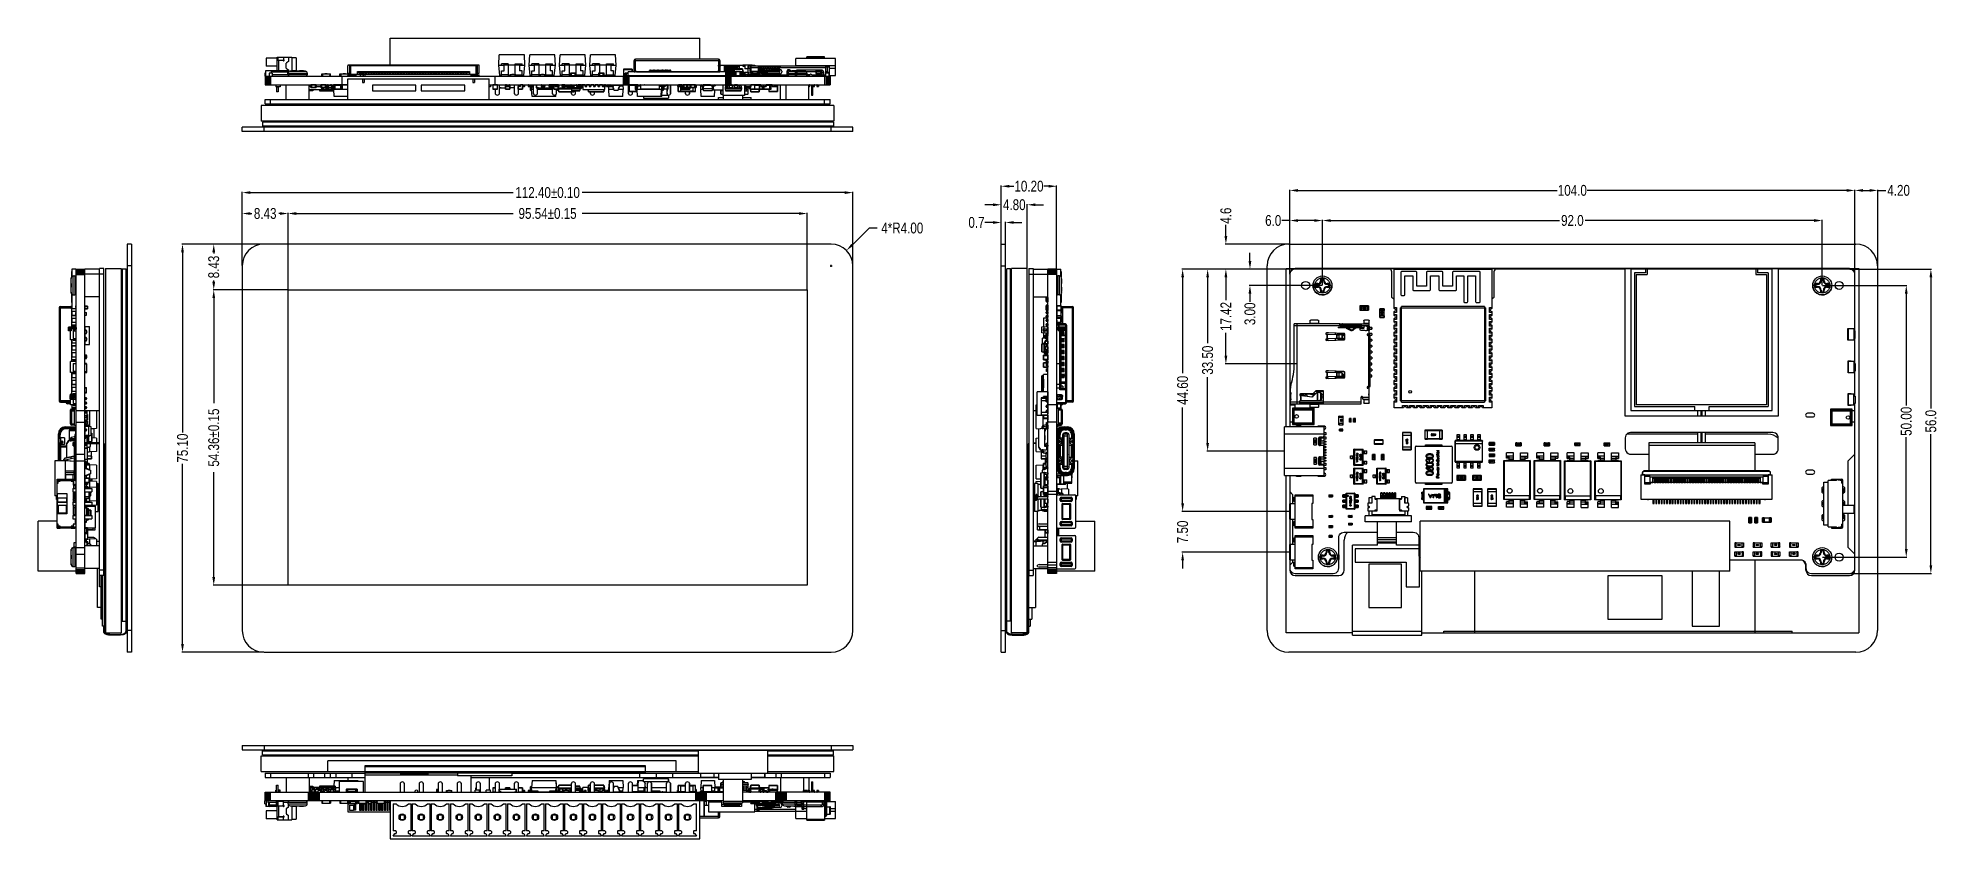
# Model space of a CAD drawing. Header units: inches. Extents: x -190 to 160, y -110 to 38.
import ezdxf

# ---------------------------------------------------------------- set-up
doc = ezdxf.new("R2010")
doc.units = ezdxf.units.IN
doc.header["$LTSCALE"] = 1.21
doc.header["$MEASUREMENT"] = 0
doc.header["$PDMODE"] = 3
doc.header["$PDSIZE"] = 0.3125
doc.layers.get('0').update_dxf_attribs({"linetype": 'CONTINUOUS'})
doc.layers.get('Defpoints').update_dxf_attribs({"linetype": 'CONTINUOUS'})
for name, color, linetype in [('02___PRT_ALL_AXES', 7, 'CONTINUOUS'), ('DIM', 3, 'CONTINUOUS'), ('INTFCLR_1294190', 7, 'CONTINUOUS')]:
    doc.layers.add(name, color=color, linetype=linetype)
doc.styles.get("Standard").update_dxf_attribs({"font": 'txt', "width": 0.8})
doc.dimstyles.get("Standard").update_dxf_attribs({"dimtxt": 0.15625, "dimasz": 0.1875, "dimexe": 0.125, "dimexo": 0.0625, "dimgap": 0.09, "dimtad": 0, "dimtih": 1, "dimtoh": 1, "dimzin": 4, "dimdsep": 46, "dimtxsty": 'STANDARD', "dimblk": '_FILLED', "dimblk1": '_FILLED', "dimblk2": '_FILLED', "dimcen": 0.09, "dimazin": 1, "dimtp": 0.01, "dimtm": 0.01, "dimtfac": 1, "dimtofl": 0, "dimtmove": 0, "dimatfit": 3, "dimldrblk": '_FILLED', "dimfxl": 1, "dimtolj": 1, "dimtzin": 4, "dimarcsym": 0})

msp = doc.modelspace()

# ---------------------------------------------------------------- blocks, each defined once
blk = doc.blocks.new('_FILLED')
at = {"color": 0, "linetype": 'ByBlock'}
blk.add_solid([(0, 0), (-1, 0.17), (-1, -0.17)], dxfattribs=at)
blk = doc.blocks.new('*D2')
at = {"layer": 'Defpoints', "color": 0}
for p in [(-48.09, 5.24), (-143.63, -8.82), (-48.09, -8.82)]:
    blk.add_point(p, dxfattribs=at)
at = {"layer": 'DIM', "color": 0, "lineweight": -2}
for p, q in [((-143.63, -8.75), (-143.63, 5.37)), ((-142.13, 5.24), (-102.22, 5.24)), ((-49.59, 5.24), (-89.5, 5.24)), ((-48.09, -8.75), (-48.09, 5.37))]:
    blk.add_line(p, q, dxfattribs=at)
at = {"layer": 'DIM', "color": 0, "lineweight": -2, "xscale": 1.5, "yscale": 1.5, "zscale": 1.5, "rotation": 180}
blk.add_blockref('_FILLED', (-143.63, 5.24), dxfattribs=at)
at = {"layer": 'DIM', "color": 0, "lineweight": -2, "xscale": 1.5, "yscale": 1.5, "zscale": 1.5}
blk.add_blockref('_FILLED', (-48.09, 5.24), dxfattribs=at)
at = {"layer": 'DIM', "color": 0, "insert": (-95.86, 5.24), "char_height": 2, "attachment_point": 5}
blk.add_mtext('\\A1;95.54%%p0.15', dxfattribs=at)
blk = doc.blocks.new('*D3')
at = {"layer": 'Defpoints', "color": 0}
for p in [(-143.63, -8.82), (-157.31, -63.18), (-143.63, -63.18)]:
    blk.add_point(p, dxfattribs=at)
at = {"layer": 'DIM', "color": 0, "lineweight": -2}
for p, q in [((-143.69, -8.82), (-157.43, -8.82)), ((-157.31, -10.32), (-157.31, -29.64)), ((-157.31, -61.68), (-157.31, -42.35)), ((-143.69, -63.18), (-157.43, -63.18))]:
    blk.add_line(p, q, dxfattribs=at)
at = {"layer": 'DIM', "color": 0, "lineweight": -2, "xscale": 1.5, "yscale": 1.5, "zscale": 1.5}
for p, rotation in [((-157.31, -8.82), 90), ((-157.31, -63.18), 270)]:
    blk.add_blockref('_FILLED', p, dxfattribs=dict(at, rotation=rotation))
at = {"layer": 'DIM', "color": 0, "insert": (-157.31, -36), "char_height": 2, "attachment_point": 5, "rotation": 90}
blk.add_mtext('\\A1;54.36%%p0.15', dxfattribs=at)
blk = doc.blocks.new('*D4')
at = {"layer": 'Defpoints', "color": 0}
for p in [(-148.06, -0.39), (-163.06, -75.49), (-148.06, -75.49)]:
    blk.add_point(p, dxfattribs=at)
at = {"layer": 'DIM', "color": 0, "lineweight": -2}
for p, q in [((-148.12, -0.39), (-163.18, -0.39)), ((-163.06, -1.89), (-163.06, -35.05)), ((-163.06, -73.99), (-163.06, -40.83)), ((-148.12, -75.49), (-163.18, -75.49))]:
    blk.add_line(p, q, dxfattribs=at)
at = {"layer": 'DIM', "color": 0, "lineweight": -2, "xscale": 1.5, "yscale": 1.5, "zscale": 1.5}
for p, rotation in [((-163.06, -0.39), 90), ((-163.06, -75.49), 270)]:
    blk.add_blockref('_FILLED', p, dxfattribs=dict(at, rotation=rotation))
at = {"layer": 'DIM', "color": 0, "insert": (-163.06, -37.94), "char_height": 2, "attachment_point": 5, "rotation": 90}
blk.add_mtext('\\A1;75.10', dxfattribs=at)
blk = doc.blocks.new('*D5')
at = {"layer": 'Defpoints', "color": 0}
for p in [(-39.66, 9.09), (-152.06, -4.39), (-39.66, -4.39)]:
    blk.add_point(p, dxfattribs=at)
at = {"layer": 'DIM', "color": 0, "lineweight": -2}
for p, q in [((-152.06, -4.32), (-152.06, 9.22)), ((-150.56, 9.09), (-102.22, 9.09)), ((-41.16, 9.09), (-89.5, 9.09)), ((-39.66, -4.32), (-39.66, 9.22))]:
    blk.add_line(p, q, dxfattribs=at)
at = {"layer": 'DIM', "color": 0, "lineweight": -2, "xscale": 1.5, "yscale": 1.5, "zscale": 1.5, "rotation": 180}
blk.add_blockref('_FILLED', (-152.06, 9.09), dxfattribs=at)
at = {"layer": 'DIM', "color": 0, "lineweight": -2, "xscale": 1.5, "yscale": 1.5, "zscale": 1.5}
blk.add_blockref('_FILLED', (-39.66, 9.09), dxfattribs=at)
at = {"layer": 'DIM', "color": 0, "insert": (-95.86, 9.09), "char_height": 2, "attachment_point": 5}
blk.add_mtext('\\A1;112.40%%p0.10', dxfattribs=at)
blk = doc.blocks.new('*D6')
at = {"layer": 'Defpoints', "color": 0}
for p in [(-152.06, 5.24), (-152.06, -4.39), (-143.63, -8.82)]:
    blk.add_point(p, dxfattribs=at)
at = {"layer": 'DIM', "color": 0, "lineweight": -2}
for p, q in [((-152.06, -4.32), (-152.06, 5.37)), ((-150.56, 5.24), (-150.33, 5.24)), ((-145.13, 5.24), (-145.35, 5.24)), ((-143.63, -8.75), (-143.63, 5.37))]:
    blk.add_line(p, q, dxfattribs=at)
at = {"layer": 'DIM', "color": 0, "lineweight": -2, "xscale": 1.5, "yscale": 1.5, "zscale": 1.5, "rotation": 180}
blk.add_blockref('_FILLED', (-152.06, 5.24), dxfattribs=at)
at = {"layer": 'DIM', "color": 0, "lineweight": -2, "xscale": 1.5, "yscale": 1.5, "zscale": 1.5}
blk.add_blockref('_FILLED', (-143.63, 5.24), dxfattribs=at)
at = {"layer": 'DIM', "color": 0, "insert": (-147.84, 5.24), "char_height": 2, "attachment_point": 5}
blk.add_mtext('\\A1;8.43', dxfattribs=at)
blk = doc.blocks.new('*D7')
at = {"layer": 'Defpoints', "color": 0}
for p in [(-157.31, -0.39), (-148.06, -0.39), (-143.63, -8.82)]:
    blk.add_point(p, dxfattribs=at)
at = {"layer": 'DIM', "color": 0, "lineweight": -2}
for p, q in [((-148.12, -0.39), (-157.43, -0.39)), ((-157.31, -1.89), (-157.31, -2.11)), ((-143.69, -8.82), (-157.43, -8.82)), ((-157.31, -7.32), (-157.31, -7.09))]:
    blk.add_line(p, q, dxfattribs=at)
at = {"layer": 'DIM', "color": 0, "lineweight": -2, "xscale": 1.5, "yscale": 1.5, "zscale": 1.5}
for p, rotation in [((-157.31, -0.39), 90), ((-157.31, -8.82), 270)]:
    blk.add_blockref('_FILLED', p, dxfattribs=dict(at, rotation=rotation))
at = {"layer": 'DIM', "color": 0, "insert": (-157.31, -4.6), "char_height": 2, "attachment_point": 5, "rotation": 90}
blk.add_mtext('\\A1;8.43', dxfattribs=at)
blk = doc.blocks.new('*D8')
at = {"layer": 'Defpoints', "color": 0}
for p in [(-40.83, -1.56), (-43.66, -4.39)]:
    blk.add_point(p, dxfattribs=at)
at = {"layer": 'DIM', "color": 0, "lineweight": -2}
for p, q in [((-36.69, 2.56), (-39.76, -0.51)), ((-35.19, 2.56), (-36.69, 2.56)), ((-43.86, -4.39), (-43.46, -4.39)), ((-43.66, -4.58), (-43.66, -4.19))]:
    blk.add_line(p, q, dxfattribs=at)
at = {"layer": 'DIM', "color": 0, "lineweight": -2, "xscale": 1.5, "yscale": 1.5, "zscale": 1.5, "rotation": 224.8928006749674}
blk.add_blockref('_FILLED', (-40.83, -1.56), dxfattribs=at)
at = {"layer": 'DIM', "color": 0, "insert": (-30.57, 2.56), "char_height": 2, "attachment_point": 5}
blk.add_mtext('\\A1;4*R4.00', dxfattribs=at)
blk = doc.blocks.new('*D9')
at = {"layer": 'Defpoints', "color": 0}
for p in [(-12.35, 3.59), (-12.35, -0.39), (-11.55, -0.39)]:
    blk.add_point(p, dxfattribs=at)
at = {"layer": 'DIM', "color": 0, "lineweight": -2}
for p, q in [((-13.85, 3.59), (-15.35, 3.59)), ((-12.35, -0.32), (-12.35, 3.72)), ((-11.55, -0.32), (-11.55, 3.72)), ((-10.05, 3.59), (-8.55, 3.59))]:
    blk.add_line(p, q, dxfattribs=at)
at = {"layer": 'DIM', "color": 0, "lineweight": -2, "xscale": 1.5, "yscale": 1.5, "zscale": 1.5}
blk.add_blockref('_FILLED', (-12.35, 3.59), dxfattribs=at)
at = {"layer": 'DIM', "color": 0, "lineweight": -2, "xscale": 1.5, "yscale": 1.5, "zscale": 1.5, "rotation": 180}
blk.add_blockref('_FILLED', (-11.55, 3.59), dxfattribs=at)
at = {"layer": 'DIM', "color": 0, "insert": (-16.91, 3.59), "char_height": 2, "attachment_point": 5}
blk.add_mtext('\\A1;0.7', dxfattribs=at)
blk = doc.blocks.new('*D10')
at = {"layer": 'Defpoints', "color": 0}
for p in [(-12.35, 6.85), (-12.35, -0.39), (-7.55, -4.9)]:
    blk.add_point(p, dxfattribs=at)
at = {"layer": 'DIM', "color": 0, "lineweight": -2}
for p, q in [((-13.85, 6.85), (-15.35, 6.85)), ((-12.35, -0.32), (-12.35, 6.98)), ((-7.55, -4.83), (-7.55, 6.98)), ((-6.05, 6.85), (-4.55, 6.85))]:
    blk.add_line(p, q, dxfattribs=at)
at = {"layer": 'DIM', "color": 0, "lineweight": -2, "xscale": 1.5, "yscale": 1.5, "zscale": 1.5}
blk.add_blockref('_FILLED', (-12.35, 6.85), dxfattribs=at)
at = {"layer": 'DIM', "color": 0, "lineweight": -2, "xscale": 1.5, "yscale": 1.5, "zscale": 1.5, "rotation": 180}
blk.add_blockref('_FILLED', (-7.55, 6.85), dxfattribs=at)
at = {"layer": 'DIM', "color": 0, "insert": (-9.95, 6.85), "char_height": 2, "attachment_point": 5}
blk.add_mtext('\\A1;4.80', dxfattribs=at)
blk = doc.blocks.new('*D11')
at = {"layer": 'Defpoints', "color": 0}
for p in [(-12.35, 10.26), (-12.35, -0.39), (-2.15, -5)]:
    blk.add_point(p, dxfattribs=at)
at = {"layer": 'DIM', "color": 0, "lineweight": -2}
for p, q in [((-12.35, -0.32), (-12.35, 10.39)), ((-10.85, 10.26), (-10.01, 10.26)), ((-3.65, 10.26), (-4.49, 10.26)), ((-2.15, -4.93), (-2.15, 10.39))]:
    blk.add_line(p, q, dxfattribs=at)
at = {"layer": 'DIM', "color": 0, "lineweight": -2, "xscale": 1.5, "yscale": 1.5, "zscale": 1.5, "rotation": 180}
blk.add_blockref('_FILLED', (-12.35, 10.26), dxfattribs=at)
at = {"layer": 'DIM', "color": 0, "lineweight": -2, "xscale": 1.5, "yscale": 1.5, "zscale": 1.5}
blk.add_blockref('_FILLED', (-2.15, 10.26), dxfattribs=at)
at = {"layer": 'DIM', "color": 0, "insert": (-7.25, 10.26), "char_height": 2, "attachment_point": 5}
blk.add_mtext('\\A1;10.20', dxfattribs=at)
blk = doc.blocks.new('*D12')
at = {"layer": 'Defpoints', "color": 0}
for p in [(138.78, 3.95), (46.78, -8), (138.78, -8)]:
    blk.add_point(p, dxfattribs=at)
at = {"layer": 'DIM', "color": 0, "lineweight": -2}
for p, q in [((46.78, -7.93), (46.78, 4.07)), ((48.28, 3.95), (90.42, 3.95)), ((137.28, 3.95), (95.13, 3.95)), ((138.78, -7.93), (138.78, 4.07))]:
    blk.add_line(p, q, dxfattribs=at)
at = {"layer": 'DIM', "color": 0, "lineweight": -2, "xscale": 1.5, "yscale": 1.5, "zscale": 1.5, "rotation": 180}
blk.add_blockref('_FILLED', (46.78, 3.95), dxfattribs=at)
at = {"layer": 'DIM', "color": 0, "lineweight": -2, "xscale": 1.5, "yscale": 1.5, "zscale": 1.5}
blk.add_blockref('_FILLED', (138.78, 3.95), dxfattribs=at)
at = {"layer": 'DIM', "color": 0, "insert": (92.78, 3.95), "char_height": 2, "attachment_point": 5}
blk.add_mtext('\\A1;92.0', dxfattribs=at)
blk = doc.blocks.new('*D13')
at = {"layer": 'Defpoints', "color": 0}
for p in [(144.78, 9.49), (40.77, -6), (144.78, -6)]:
    blk.add_point(p, dxfattribs=at)
at = {"layer": 'DIM', "color": 0, "lineweight": -2}
for p, q in [((40.77, -5.93), (40.77, 9.62)), ((42.27, 9.49), (90.01, 9.49)), ((143.28, 9.49), (95.53, 9.49)), ((144.78, -5.93), (144.78, 9.62))]:
    blk.add_line(p, q, dxfattribs=at)
at = {"layer": 'DIM', "color": 0, "lineweight": -2, "xscale": 1.5, "yscale": 1.5, "zscale": 1.5, "rotation": 180}
blk.add_blockref('_FILLED', (40.77, 9.49), dxfattribs=at)
at = {"layer": 'DIM', "color": 0, "lineweight": -2, "xscale": 1.5, "yscale": 1.5, "zscale": 1.5}
blk.add_blockref('_FILLED', (144.78, 9.49), dxfattribs=at)
at = {"layer": 'DIM', "color": 0, "insert": (92.77, 9.49), "char_height": 2, "attachment_point": 5}
blk.add_mtext('\\A1;104.0', dxfattribs=at)
blk = doc.blocks.new('*D14')
at = {"layer": 'Defpoints', "color": 0}
for p in [(40.77, 3.95), (40.77, 3.95), (46.78, 3.95)]:
    blk.add_point(p, dxfattribs=at)
at = {"layer": 'DIM', "color": 0, "lineweight": -2}
for p, q in [((40.77, 3.95), (39.27, 3.95)), ((40.77, 4.01), (40.77, 4.07)), ((45.28, 3.95), (42.27, 3.95)), ((46.78, 4.01), (46.78, 4.07))]:
    blk.add_line(p, q, dxfattribs=at)
at = {"layer": 'DIM', "color": 0, "lineweight": -2, "xscale": 1.5, "yscale": 1.5, "zscale": 1.5, "rotation": 180}
blk.add_blockref('_FILLED', (40.77, 3.95), dxfattribs=at)
at = {"layer": 'DIM', "color": 0, "lineweight": -2, "xscale": 1.5, "yscale": 1.5, "zscale": 1.5}
blk.add_blockref('_FILLED', (46.78, 3.95), dxfattribs=at)
at = {"layer": 'DIM', "color": 0, "insert": (37.71, 3.95), "char_height": 2, "attachment_point": 5}
blk.add_mtext('\\A1;6.0', dxfattribs=at)
blk = doc.blocks.new('*D15')
at = {"layer": 'Defpoints', "color": 0}
for p in [(138.78, -8), (138.78, -58), (154.24, -58)]:
    blk.add_point(p, dxfattribs=at)
at = {"layer": 'DIM', "color": 0, "lineweight": -2}
for p, q in [((138.84, -8), (154.36, -8)), ((154.24, -9.5), (154.24, -30.11)), ((154.24, -56.5), (154.24, -35.89)), ((138.84, -58), (154.36, -58))]:
    blk.add_line(p, q, dxfattribs=at)
at = {"layer": 'DIM', "color": 0, "lineweight": -2, "xscale": 1.5, "yscale": 1.5, "zscale": 1.5}
for p, rotation in [((154.24, -8), 90), ((154.24, -58), 270)]:
    blk.add_blockref('_FILLED', p, dxfattribs=dict(at, rotation=rotation))
at = {"layer": 'DIM', "color": 0, "insert": (154.24, -33), "char_height": 2, "attachment_point": 5, "rotation": 90}
blk.add_mtext('\\A1;50.00', dxfattribs=at)
blk = doc.blocks.new('*D16')
at = {"layer": 'Defpoints', "color": 0}
for p in [(143.78, -4.99), (143.78, -61), (158.77, -61)]:
    blk.add_point(p, dxfattribs=at)
at = {"layer": 'DIM', "color": 0, "lineweight": -2}
for p, q in [((143.84, -4.99), (158.89, -4.99)), ((158.77, -6.49), (158.77, -30.64)), ((158.77, -59.5), (158.77, -35.35)), ((143.84, -61), (158.89, -61))]:
    blk.add_line(p, q, dxfattribs=at)
at = {"layer": 'DIM', "color": 0, "lineweight": -2, "xscale": 1.5, "yscale": 1.5, "zscale": 1.5}
for p, rotation in [((158.77, -4.99), 90), ((158.77, -61), 270)]:
    blk.add_blockref('_FILLED', p, dxfattribs=dict(at, rotation=rotation))
at = {"layer": 'DIM', "color": 0, "insert": (158.77, -32.99), "char_height": 2, "attachment_point": 5, "rotation": 90}
blk.add_mtext('\\A1;56.0', dxfattribs=at)
blk = doc.blocks.new('*D20')
at = {"layer": 'Defpoints', "color": 0}
for p in [(41.78, -5), (25.64, -38.5), (39.78, -38.5)]:
    blk.add_point(p, dxfattribs=at)
at = {"layer": 'DIM', "color": 0, "lineweight": -2}
for p, q in [((41.71, -5), (25.52, -5)), ((25.64, -6.5), (25.64, -18.59)), ((25.64, -37), (25.64, -24.9)), ((39.71, -38.5), (25.52, -38.5))]:
    blk.add_line(p, q, dxfattribs=at)
at = {"layer": 'DIM', "color": 0, "lineweight": -2, "xscale": 1.5, "yscale": 1.5, "zscale": 1.5}
for p, rotation in [((25.64, -5), 90), ((25.64, -38.5), 270)]:
    blk.add_blockref('_FILLED', p, dxfattribs=dict(at, rotation=rotation))
at = {"layer": 'DIM', "color": 0, "insert": (25.64, -21.75), "char_height": 2, "attachment_point": 5, "rotation": 90}
blk.add_mtext('\\A1;33.50', dxfattribs=at)
blk = doc.blocks.new('*D21')
at = {"layer": 'Defpoints', "color": 0}
for p in [(29, -5), (41.78, -5), (42.03, -22.42)]:
    blk.add_point(p, dxfattribs=at)
at = {"layer": 'DIM', "color": 0, "lineweight": -2}
for p, q in [((41.71, -5), (28.87, -5)), ((29, -6.5), (29, -10.69)), ((29, -20.92), (29, -16.73)), ((41.97, -22.42), (28.87, -22.42))]:
    blk.add_line(p, q, dxfattribs=at)
at = {"layer": 'DIM', "color": 0, "lineweight": -2, "xscale": 1.5, "yscale": 1.5, "zscale": 1.5}
for p, rotation in [((29, -5), 89.99999999999999), ((29, -22.42), 270)]:
    blk.add_blockref('_FILLED', p, dxfattribs=dict(at, rotation=rotation))
at = {"layer": 'DIM', "color": 0, "insert": (29, -13.71), "char_height": 2, "attachment_point": 5, "rotation": 90}
blk.add_mtext('\\A1;17.42', dxfattribs=at)
blk = doc.blocks.new('*D22')
at = {"layer": 'Defpoints', "color": 0}
for p in [(33.43, -5), (41.78, -5), (46.78, -8)]:
    blk.add_point(p, dxfattribs=at)
at = {"layer": 'DIM', "color": 0, "lineweight": -2}
for p, q in [((33.43, -3.5), (33.43, -2)), ((41.71, -5), (33.31, -5)), ((46.71, -8), (33.31, -8)), ((33.43, -9.5), (33.43, -11))]:
    blk.add_line(p, q, dxfattribs=at)
at = {"layer": 'DIM', "color": 0, "lineweight": -2, "xscale": 1.5, "yscale": 1.5, "zscale": 1.5}
for p, rotation in [((33.43, -5), 270), ((33.43, -8), 90)]:
    blk.add_blockref('_FILLED', p, dxfattribs=dict(at, rotation=rotation))
at = {"layer": 'DIM', "color": 0, "insert": (33.43, -13.22), "char_height": 2, "attachment_point": 5, "rotation": 90}
blk.add_mtext('\\A1;3.00', dxfattribs=at)
blk = doc.blocks.new('*D23')
at = {"layer": 'Defpoints', "color": 0}
for p in [(21.04, -5), (41.78, -5), (40.82, -49.6)]:
    blk.add_point(p, dxfattribs=at)
at = {"layer": 'DIM', "color": 0, "lineweight": -2}
for p, q in [((41.71, -5), (20.91, -5)), ((21.04, -6.5), (21.04, -24.14)), ((21.04, -48.1), (21.04, -30.45)), ((40.76, -49.6), (20.91, -49.6))]:
    blk.add_line(p, q, dxfattribs=at)
at = {"layer": 'DIM', "color": 0, "lineweight": -2, "xscale": 1.5, "yscale": 1.5, "zscale": 1.5}
for p, rotation in [((21.04, -5), 90), ((21.04, -49.6), 270)]:
    blk.add_blockref('_FILLED', p, dxfattribs=dict(at, rotation=rotation))
at = {"layer": 'DIM', "color": 0, "insert": (21.04, -27.3), "char_height": 2, "attachment_point": 5, "rotation": 90}
blk.add_mtext('\\A1;44.60', dxfattribs=at)
blk = doc.blocks.new('*D24')
at = {"layer": 'Defpoints', "color": 0}
for p in [(40.82, -49.6), (21.04, -57.1), (40.82, -57.1)]:
    blk.add_point(p, dxfattribs=at)
at = {"layer": 'DIM', "color": 0, "lineweight": -2}
for p, q in [((21.04, -48.1), (21.04, -46.6)), ((40.76, -49.6), (20.91, -49.6)), ((40.76, -57.1), (20.91, -57.1)), ((21.04, -58.6), (21.04, -60.1))]:
    blk.add_line(p, q, dxfattribs=at)
at = {"layer": 'DIM', "color": 0, "lineweight": -2, "xscale": 1.5, "yscale": 1.5, "zscale": 1.5}
for p, rotation in [((21.04, -49.6), 270), ((21.04, -57.1), 90)]:
    blk.add_blockref('_FILLED', p, dxfattribs=dict(at, rotation=rotation))
at = {"layer": 'DIM', "color": 0, "insert": (21.04, -53.35), "char_height": 2, "attachment_point": 5, "rotation": 90}
blk.add_mtext('\\A1;7.50', dxfattribs=at)
blk = doc.blocks.new('*D26')
at = {"layer": 'Defpoints', "color": 0}
for p in [(148.98, 9.49), (144.78, -6), (148.98, -6)]:
    blk.add_point(p, dxfattribs=at)
at = {"layer": 'DIM', "color": 0, "lineweight": -2}
for p, q in [((144.78, -5.93), (144.78, 9.62)), ((146.28, 9.49), (147.48, 9.49)), ((148.98, -5.93), (148.98, 9.62)), ((148.98, 9.49), (150.48, 9.49))]:
    blk.add_line(p, q, dxfattribs=at)
at = {"layer": 'DIM', "color": 0, "lineweight": -2, "xscale": 1.5, "yscale": 1.5, "zscale": 1.5, "rotation": 180}
blk.add_blockref('_FILLED', (144.78, 9.49), dxfattribs=at)
at = {"layer": 'DIM', "color": 0, "lineweight": -2, "xscale": 1.5, "yscale": 1.5, "zscale": 1.5}
blk.add_blockref('_FILLED', (148.98, 9.49), dxfattribs=at)
at = {"layer": 'DIM', "color": 0, "insert": (152.83, 9.49), "char_height": 2, "attachment_point": 5}
blk.add_mtext('\\A1;4.20', dxfattribs=at)
blk = doc.blocks.new('*D27')
at = {"layer": 'Defpoints', "color": 0}
for p in [(29, -0.39), (40.77, -0.39), (41.78, -5)]:
    blk.add_point(p, dxfattribs=at)
at = {"layer": 'DIM', "color": 0, "lineweight": -2}
for p, q in [((29, 1.11), (29, 3.15)), ((40.7, -0.39), (28.87, -0.39)), ((41.71, -5), (28.87, -5)), ((29, -6.5), (29, -8))]:
    blk.add_line(p, q, dxfattribs=at)
at = {"layer": 'DIM', "color": 0, "lineweight": -2, "xscale": 1.5, "yscale": 1.5, "zscale": 1.5}
for p, rotation in [((29, -0.39), 270), ((29, -5), 90)]:
    blk.add_blockref('_FILLED', p, dxfattribs=dict(at, rotation=rotation))
at = {"layer": 'DIM', "color": 0, "insert": (29, 4.84), "char_height": 2, "attachment_point": 5, "rotation": 90}
blk.add_mtext('\\A1;4.6', dxfattribs=at)

# ---------------------------------------------------------------- dimensions: what is measured, and where the dimension line sits
at = {"layer": 'DIM'}
for base, p1, p2, override, picture, middle in [((-12.35, 10.263), (-2.15, -4.997), (-12.35, -0.387), {"dimtxt": 2, "dimasz": 1.5, "dimtih": 0, "dimzin": 0, "dimcen": 0.198, "dimadec": 0, "dimazin": 0, "dimtp": 0, "dimtm": 0, "dimtdec": 4, "dimtzin": 0}, '*D11', (-7.25, 10.263)), ((144.776, 9.494), (40.767, -5.997), (144.776, -5.997), {"dimtxt": 2, "dimasz": 1.5, "dimtih": 0, "dimdec": 1, "dimzin": 0, "dimblk": '_FILLED', "dimcen": 0.198, "dimadec": 0, "dimazin": 0, "dimtp": 0, "dimtm": 0, "dimtdec": 4, "dimtzin": 0}, '*D13', (92.771, 9.494)), ((148.976, 9.494), (144.776, -5.997), (148.976, -5.997), {"dimtxt": 2, "dimasz": 1.5, "dimtih": 0, "dimtoh": 0, "dimzin": 0, "dimcen": 0.198, "dimadec": 0, "dimazin": 0, "dimtp": 0, "dimtm": 0, "dimtdec": 4, "dimtzin": 0}, '*D26', (152.832, 9.494)), ((-39.659, 9.093), (-152.059, -4.387), (-39.659, -4.387), {"dimtxt": 2, "dimasz": 1.5, "dimtih": 0, "dimzin": 0, "dimblk": '_FILLED', "dimcen": 0.198, "dimadec": 0, "dimazin": 0, "dimtol": 1, "dimtp": 0.1, "dimtm": 0.1, "dimtzin": 0}, '*D5', (-95.859, 9.093)), ((-12.35, 6.852), (-7.55, -4.897), (-12.35, -0.387), {"dimtxt": 2, "dimasz": 1.5, "dimtih": 0, "dimzin": 0, "dimcen": 0.198, "dimadec": 0, "dimazin": 0, "dimtp": 0, "dimtm": 0, "dimtdec": 4, "dimtzin": 0}, '*D10', (-9.95, 6.852)), ((-152.059, 5.241), (-143.629, -8.817), (-152.059, -4.387), {"dimtxt": 2, "dimasz": 1.5, "dimtih": 0, "dimzin": 0, "dimcen": 0.198, "dimadec": 0, "dimazin": 0, "dimtp": 0, "dimtm": 0, "dimtdec": 4, "dimtzin": 0}, '*D6', (-147.844, 5.241)), ((-48.089, 5.241), (-143.629, -8.817), (-48.089, -8.817), {"dimtxt": 2, "dimasz": 1.5, "dimgap": 0.09, "dimtih": 0, "dimzin": 0, "dimcen": 0.198, "dimadec": 0, "dimazin": 0, "dimtol": 1, "dimlim": 0, "dimtp": 0.15, "dimtm": 0.15, "dimtdec": 2, "dimtzin": 0}, '*D2', (-95.859, 5.241)), ((40.767, 3.948), (46.776, 3.948), (40.767, 3.948), {"dimtxt": 2, "dimasz": 1.5, "dimtih": 0, "dimdec": 1, "dimzin": 0, "dimblk": '_FILLED', "dimcen": 0.198, "dimadec": 0, "dimazin": 0, "dimtp": 0, "dimtm": 0, "dimtdec": 4, "dimtzin": 0}, '*D14', (37.71, 3.948)), ((138.776, 3.948), (46.776, -7.997), (138.776, -7.997), {"dimtxt": 2, "dimasz": 1.5, "dimtih": 0, "dimdec": 1, "dimzin": 0, "dimblk": '_FILLED', "dimcen": 0.198, "dimadec": 0, "dimazin": 0, "dimtp": 0, "dimtm": 0, "dimtdec": 4, "dimtzin": 0}, '*D12', (92.776, 3.948))]:
    dim = msp.add_linear_dim(base=base, p1=p1, p2=p2, dimstyle='STANDARD', override=override, dxfattribs=at)
    dim.commit()
    dim.dimension.update_dxf_attribs({"geometry": picture, "text_midpoint": middle})
dim = msp.add_radius_dim(center=(-43.659, -4.387), mpoint=(-40.825, -1.564), dimstyle='STANDARD', override={"dimtxt": 2, "dimasz": 1.5, "dimtih": 0, "dimzin": 0, "dimpost": '4*R<>', "dimcen": 0.198, "dimadec": 0, "dimazin": 0, "dimtp": 0, "dimtm": 0, "dimtdec": 4, "dimtzin": 0}, dxfattribs=at)
dim.commit()
dim.dimension.update_dxf_attribs({"geometry": '*D8', "text_midpoint": (-36.689, 2.556), "dimtype": 164})
dim = msp.add_linear_dim(base=(-12.35, 3.592), p1=(-11.55, -0.387), p2=(-12.35, -0.387), text='0.7', dimstyle='STANDARD', override={"dimtxt": 2, "dimasz": 1.5, "dimtih": 0, "dimzin": 0, "dimcen": 0.198, "dimadec": 0, "dimazin": 0, "dimtp": 0, "dimtm": 0, "dimtdec": 4, "dimtzin": 0}, dxfattribs=at)
dim.commit()
dim.dimension.update_dxf_attribs({"geometry": '*D9', "text_midpoint": (-16.907, 3.592)})
for base, p1, p2, override, picture, middle in [((28.998, -0.387), (41.776, -4.997), (40.767, -0.387), {"dimtxt": 2, "dimasz": 1.5, "dimtih": 0, "dimtoh": 0, "dimdec": 1, "dimzin": 0, "dimcen": 0.198, "dimadec": 0, "dimazin": 0, "dimtp": 0, "dimtm": 0, "dimtdec": 4, "dimtzin": 0}, '*D27', (28.998, 4.836)), ((33.431, -4.997), (46.776, -7.997), (41.776, -4.997), {"dimtxt": 2, "dimasz": 1.5, "dimtih": 0, "dimtoh": 0, "dimzin": 0, "dimcen": 0.198, "dimadec": 0, "dimazin": 0, "dimtp": 0, "dimtm": 0, "dimtdec": 4, "dimtzin": 0}, '*D22', (33.431, -13.22))]:
    dim = msp.add_linear_dim(base=base, p1=p1, p2=p2, angle=90, dimstyle='STANDARD', override=override, dxfattribs=at)
    dim.commit()
    dim.dimension.update_dxf_attribs({"geometry": picture, "text_midpoint": middle, "dimtype": 160})
for base, p1, p2, override, picture, middle in [((-163.056, -75.487), (-148.059, -0.387), (-148.059, -75.487), {"dimtxt": 2, "dimasz": 1.5, "dimtih": 0, "dimzin": 0, "dimcen": 0.198, "dimadec": 0, "dimazin": 0, "dimtp": 0, "dimtm": 0, "dimtdec": 4, "dimtzin": 0}, '*D4', (-163.056, -37.937)), ((-157.305, -0.387), (-143.629, -8.817), (-148.059, -0.387), {"dimtxt": 2, "dimasz": 1.5, "dimtih": 0, "dimzin": 0, "dimcen": 0.198, "dimadec": 0, "dimazin": 0, "dimtp": 0, "dimtm": 0, "dimtdec": 4, "dimtzin": 0}, '*D7', (-157.305, -4.602)), ((21.036, -4.997), (40.822, -49.597), (41.776, -4.997), {"dimtxt": 2, "dimasz": 1.5, "dimtih": 0, "dimtoh": 0, "dimzin": 0, "dimcen": 0.198, "dimadec": 0, "dimazin": 0, "dimtp": 0, "dimtm": 0, "dimtdec": 4, "dimtzin": 0}, '*D23', (21.036, -27.297)), ((25.643, -38.497), (41.776, -4.997), (39.776, -38.497), {"dimtxt": 2, "dimasz": 1.5, "dimtih": 0, "dimtoh": 0, "dimzin": 0, "dimcen": 0.198, "dimadec": 0, "dimazin": 0, "dimtp": 0, "dimtm": 0, "dimtdec": 4, "dimtzin": 0}, '*D20', (25.643, -21.747)), ((28.998, -4.997), (42.033, -22.421), (41.776, -4.997), {"dimtxt": 2, "dimasz": 1.5, "dimtih": 0, "dimtoh": 0, "dimzin": 0, "dimcen": 0.198, "dimadec": 0, "dimazin": 0, "dimtp": 0, "dimtm": 0, "dimtdec": 4, "dimtzin": 0}, '*D21', (28.998, -13.709)), ((158.77, -60.997), (143.776, -4.988), (143.776, -60.997), {"dimtxt": 2, "dimasz": 1.5, "dimtih": 0, "dimdec": 1, "dimzin": 0, "dimcen": 0.198, "dimadec": 0, "dimazin": 0, "dimtp": 0, "dimtm": 0, "dimtdec": 4, "dimtzin": 0}, '*D16', (158.77, -32.993)), ((-157.305, -63.177), (-143.629, -8.817), (-143.629, -63.177), {"dimtxt": 2, "dimasz": 1.5, "dimtih": 0, "dimzin": 0, "dimblk": '_FILLED', "dimcen": 0.198, "dimadec": 0, "dimazin": 0, "dimtol": 1, "dimtp": 0.15, "dimtm": 0.15, "dimtzin": 0}, '*D3', (-157.305, -35.997)), ((154.239, -57.997), (138.776, -7.997), (138.776, -57.997), {"dimtxt": 2, "dimasz": 1.5, "dimtih": 0, "dimzin": 0, "dimcen": 0.198, "dimadec": 0, "dimazin": 0, "dimtp": 0, "dimtm": 0, "dimtdec": 4, "dimtzin": 0}, '*D15', (154.239, -32.997)), ((21.036, -57.097), (40.822, -49.597), (40.822, -57.097), {"dimtxt": 2, "dimasz": 1.5, "dimtih": 0, "dimtoh": 0, "dimzin": 0, "dimcen": 0.198, "dimadec": 0, "dimazin": 0, "dimtp": 0, "dimtm": 0, "dimtdec": 4, "dimtzin": 0}, '*D24', (21.036, -53.347))]:
    dim = msp.add_linear_dim(base=base, p1=p1, p2=p2, angle=90, dimstyle='STANDARD', override=override, dxfattribs=at)
    dim.commit()
    dim.dimension.update_dxf_attribs({"geometry": picture, "text_midpoint": middle})

# ---------------------------------------------------------------- linework, layer by layer
at = {"color": 7, "linetype": 'Continuous'}
for p, q in [((-124.859, 32.543), (-124.859, 37.543)), ((-124.859, 37.543), (-67.859, 37.543)), ((-67.859, 33.643), (-67.859, 37.543)), ((-147.745, 31.043), (-147.745, 31.543)), ((-147.745, 31.543), (-143.659, 31.543)), ((-147.725, 30.543), (-147.725, 31.543)), ((-147.659, 33.843), (-147.659, 32.343)), ((-145.459, 33.843), (-147.659, 33.843)), ((-145.659, 32.343), (-147.659, 32.343)), ((-146.659, 31.043), (-146.659, 31.543)), ((-145.659, 31.543), (-145.659, 34.043)), ((-145.659, 34.043), (-142.959, 34.043)), ((-145.659, 33.443), (-144.559, 33.443)), ((-145.459, 33.443), (-145.459, 34.043)), ((-145.459, 33.468), (-144.459, 33.468)), ((-145.409, 33.443), (-145.409, 31.543)), ((-144.459, 34.043), (-144.459, 33.468)), ((-143.959, 31.998), (-143.959, 32.887)), ((-143.559, 33.193), (-143.912, 32.972)), ((-143.912, 31.913), (-143.559, 31.693)), ((-143.659, 30.843), (-143.659, 31.543)), ((-143.559, 34.043), (-143.559, 33.193)), ((-143.559, 31.693), (-143.559, 31.515)), ((-142.959, 34.043), (-142.959, 31.473)), ((-142.159, 33.893), (-142.959, 33.893)), ((-142.192, 31.45), (-142.201, 31.499)), ((-142.159, 33.893), (-142.159, 31.451)), ((-141.517, 31.499), (-141.525, 31.45)), ((-132.651, 31.043), (-132.651, 32.443)), ((-108.551, 32.543), (-132.551, 32.543)), ((-132.35, 32.503), (-132.351, 32.493)), ((-132.351, 32.493), (-132.351, 30.743)), ((-132.351, 32.493), (-132.348, 32.493)), ((-132.348, 32.493), (-108.751, 32.493)), ((-132.296, 32.543), (-132.314, 32.539)), ((-132.051, 30.909), (-132.051, 32.543)), ((-109.051, 32.543), (-109.051, 30.909)), ((-108.751, 32.493), (-108.753, 32.506)), ((-108.751, 30.743), (-108.751, 32.493)), ((-108.451, 31.043), (-108.451, 32.443)), ((-104.857, 32.543), (-104.757, 34.443)), ((-104.657, 30.643), (-104.857, 32.543)), ((-104.857, 32.543), (-103.872, 32.543)), ((-100.125, 34.443), (-104.757, 34.443)), ((-104.356, 32.543), (-104.356, 32.793)), ((-103.086, 32.793), (-104.356, 32.793)), ((-104.356, 30.543), (-104.356, 31.493)), ((-104.356, 31.493), (-103.872, 31.493)), ((-103.872, 31.493), (-103.872, 32.793)), ((-103.872, 32.597), (-103.086, 32.597)), ((-103.086, 32.793), (-103.086, 30.543)), ((-101.796, 32.543), (-103.086, 32.543)), ((-101.796, 30.843), (-101.796, 32.793)), ((-101.796, 32.793), (-100.526, 32.793)), ((-101.796, 32.597), (-101.01, 32.597)), ((-101.01, 32.793), (-101.01, 31.493)), ((-101.01, 32.543), (-100.025, 32.543)), ((-100.526, 31.493), (-101.01, 31.493)), ((-100.526, 32.543), (-100.526, 32.793)), ((-100.526, 30.543), (-100.526, 31.493)), ((-100.225, 30.643), (-100.025, 32.543)), ((-100.025, 32.543), (-100.125, 34.443)), ((-99.257, 32.543), (-99.157, 34.443)), ((-99.057, 30.643), (-99.257, 32.543)), ((-99.257, 32.543), (-98.272, 32.543)), ((-94.525, 34.443), (-99.157, 34.443)), ((-98.756, 32.543), (-98.756, 32.793)), ((-97.486, 32.793), (-98.756, 32.793)), ((-98.756, 30.543), (-98.756, 31.493)), ((-98.756, 31.493), (-98.272, 31.493)), ((-98.272, 31.493), (-98.272, 32.793)), ((-98.272, 32.597), (-97.486, 32.597)), ((-97.486, 32.793), (-97.486, 30.543)), ((-96.196, 32.543), (-97.486, 32.543)), ((-96.196, 30.543), (-96.196, 32.793)), ((-96.196, 32.793), (-94.926, 32.793)), ((-96.196, 32.597), (-95.41, 32.597)), ((-95.41, 32.793), (-95.41, 31.493)), ((-95.41, 32.543), (-94.425, 32.543)), ((-94.926, 31.493), (-95.41, 31.493)), ((-94.926, 32.543), (-94.926, 32.793)), ((-94.926, 30.543), (-94.926, 31.493)), ((-94.625, 30.643), (-94.425, 32.543)), ((-94.425, 32.543), (-94.525, 34.443)), ((-93.657, 32.543), (-93.557, 34.443)), ((-93.457, 30.643), (-93.657, 32.543)), ((-93.657, 32.543), (-92.672, 32.543)), ((-88.925, 34.443), (-93.557, 34.443)), ((-93.156, 32.543), (-93.156, 32.793)), ((-91.886, 32.793), (-93.156, 32.793)), ((-93.156, 30.543), (-93.156, 31.493)), ((-93.156, 31.493), (-92.672, 31.493)), ((-92.672, 31.493), (-92.672, 32.793)), ((-92.672, 32.597), (-91.886, 32.597)), ((-91.886, 32.793), (-91.886, 30.543)), ((-90.596, 32.543), (-91.886, 32.543)), ((-90.596, 32.793), (-89.326, 32.793)), ((-90.596, 30.543), (-90.596, 32.793)), ((-90.596, 32.597), (-89.81, 32.597)), ((-89.81, 32.793), (-89.81, 31.493)), ((-89.81, 32.543), (-88.825, 32.543)), ((-89.326, 31.493), (-89.81, 31.493)), ((-89.326, 32.543), (-89.326, 32.793)), ((-89.326, 30.543), (-89.326, 31.493)), ((-89.025, 30.643), (-88.825, 32.543)), ((-88.825, 32.543), (-88.925, 34.443)), ((-88.075, 32.543), (-87.975, 34.443)), ((-88.075, 32.543), (-87.09, 32.543)), ((-87.875, 30.643), (-88.075, 32.543)), ((-83.343, 34.443), (-87.975, 34.443)), ((-86.304, 32.793), (-87.574, 32.793)), ((-87.574, 32.543), (-87.574, 32.793)), ((-87.574, 31.493), (-87.09, 31.493)), ((-87.574, 30.543), (-87.574, 31.493)), ((-87.09, 31.493), (-87.09, 32.793)), ((-87.09, 32.597), (-86.304, 32.597)), ((-86.304, 32.793), (-86.304, 31.078)), ((-85.014, 32.543), (-86.304, 32.543)), ((-85.014, 32.793), (-83.744, 32.793)), ((-85.014, 30.543), (-85.014, 32.793)), ((-85.014, 32.597), (-84.228, 32.597)), ((-84.228, 32.793), (-84.228, 31.493)), ((-84.228, 32.543), (-83.243, 32.543)), ((-83.744, 31.493), (-84.228, 31.493)), ((-83.744, 32.543), (-83.744, 32.793)), ((-83.744, 30.543), (-83.744, 31.493)), ((-83.443, 30.643), (-83.243, 32.543)), ((-83.243, 32.543), (-83.343, 34.443)), ((-81.884, 31.763), (-80.264, 31.763)), ((-81.884, 31.763), (-81.884, 30.623)), ((-80.304, 31.803), (-81.844, 31.803)), ((-81.844, 30.583), (-81.844, 31.803)), ((-80.304, 31.803), (-80.304, 31.308)), ((-80.264, 31.308), (-80.264, 31.763)), ((-79.936, 31.343), (-79.936, 33.393)), ((-79.736, 31.543), (-79.936, 31.543)), ((-79.736, 33.393), (-79.736, 31.343)), ((-64.386, 33.643), (-79.686, 33.643)), ((-79.686, 31.543), (-79.686, 33.643)), ((-79.686, 33.393), (-64.386, 33.393)), ((-76.936, 31.643), (-73.336, 31.643)), ((-76.642, 31.353), (-76.642, 31.643)), ((-76.522, 31.643), (-76.522, 31.353)), ((-76.483, 31.504), (-76.522, 31.501)), ((-76.483, 31.633), (-76.381, 31.633)), ((-76.483, 31.353), (-76.483, 31.633)), ((-76.48, 31.633), (-76.473, 31.643)), ((-76.48, 31.353), (-76.48, 31.633)), ((-76.381, 31.633), (-76.381, 31.353)), ((-76.371, 31.618), (-76.364, 31.628)), ((-76.371, 31.618), (-76.169, 31.618)), ((-76.371, 31.618), (-76.371, 31.368)), ((-76.169, 31.628), (-76.364, 31.628)), ((-76.169, 31.633), (-76.176, 31.643)), ((-76.169, 31.633), (-76.162, 31.643)), ((-76.169, 31.633), (-75.855, 31.633)), ((-76.169, 31.633), (-76.169, 31.353)), ((-76.07, 31.633), (-76.07, 31.353)), ((-76.056, 31.633), (-76.063, 31.643)), ((-76.056, 31.353), (-76.056, 31.633)), ((-75.858, 31.633), (-75.858, 31.353)), ((-75.855, 31.353), (-75.855, 31.633)), ((-75.794, 31.573), (-75.809, 31.573)), ((-75.809, 31.573), (-75.809, 31.343)), ((-75.794, 31.633), (-75.627, 31.633)), ((-75.794, 31.633), (-75.794, 31.343)), ((-75.784, 31.353), (-75.784, 31.643)), ((-75.729, 31.353), (-75.729, 31.633)), ((-75.726, 31.633), (-75.719, 31.643)), ((-75.726, 31.353), (-75.726, 31.633)), ((-75.627, 31.353), (-75.627, 31.633)), ((-75.617, 31.618), (-75.61, 31.628)), ((-75.617, 31.618), (-75.415, 31.618)), ((-75.617, 31.368), (-75.617, 31.618)), ((-75.415, 31.628), (-75.61, 31.628)), ((-75.415, 31.633), (-75.422, 31.643)), ((-75.415, 31.633), (-75.408, 31.643)), ((-75.415, 31.633), (-74.82, 31.633)), ((-75.415, 31.353), (-75.415, 31.633)), ((-75.316, 31.633), (-75.316, 31.353)), ((-75.302, 31.633), (-75.309, 31.643)), ((-75.302, 31.353), (-75.302, 31.633)), ((-75.106, 31.641), (-75.106, 31.643)), ((-75.104, 31.633), (-75.104, 31.353)), ((-75.101, 31.353), (-75.101, 31.633)), ((-74.922, 31.353), (-74.922, 31.633)), ((-74.919, 31.633), (-74.912, 31.643)), ((-74.919, 31.353), (-74.919, 31.633)), ((-74.82, 31.353), (-74.82, 31.633)), ((-74.81, 31.618), (-74.802, 31.628)), ((-74.81, 31.618), (-74.608, 31.618)), ((-74.81, 31.368), (-74.81, 31.618)), ((-74.608, 31.628), (-74.802, 31.628)), ((-74.608, 31.633), (-74.615, 31.643)), ((-74.608, 31.633), (-74.601, 31.643)), ((-74.608, 31.633), (-74.187, 31.633)), ((-74.608, 31.353), (-74.608, 31.633)), ((-74.509, 31.633), (-74.509, 31.353)), ((-74.495, 31.633), (-74.502, 31.643)), ((-74.495, 31.353), (-74.495, 31.633)), ((-74.297, 31.633), (-74.297, 31.353)), ((-74.294, 31.353), (-74.294, 31.633)), ((-74.286, 31.633), (-74.293, 31.643)), ((-74.286, 31.353), (-74.286, 31.633)), ((-74.187, 31.353), (-74.187, 31.633)), ((-73.993, 31.628), (-74.187, 31.628)), ((-74.187, 31.618), (-73.986, 31.618)), ((-73.993, 31.628), (-73.986, 31.618)), ((-73.986, 31.618), (-73.986, 31.368)), ((-73.975, 31.633), (-73.982, 31.643)), ((-73.975, 31.633), (-73.873, 31.633)), ((-73.975, 31.353), (-73.975, 31.633)), ((-73.876, 31.633), (-73.876, 31.353)), ((-73.873, 31.633), (-73.873, 31.353)), ((-73.767, 31.628), (-73.873, 31.628)), ((-73.873, 31.618), (-73.767, 31.618)), ((-73.767, 31.633), (-73.774, 31.643)), ((-73.767, 31.633), (-73.76, 31.643)), ((-73.767, 31.633), (-73.453, 31.633)), ((-73.767, 31.633), (-73.767, 31.353)), ((-73.668, 31.633), (-73.668, 31.353)), ((-73.654, 31.633), (-73.661, 31.643)), ((-73.654, 31.353), (-73.654, 31.633)), ((-73.456, 31.633), (-73.456, 31.353)), ((-73.453, 31.353), (-73.453, 31.633)), ((-73.176, 31.546), (-73.376, 31.546)), ((-73.376, 31.546), (-73.376, 31.343)), ((-73.176, 31.343), (-73.176, 31.546)), ((-64.386, 33.643), (-64.386, 31.543)), ((-64.386, 32.543), (-64.336, 32.543)), ((-64.336, 32.368), (-64.386, 32.368)), ((-64.386, 32.343), (-64.336, 32.343)), ((-64.376, 32.368), (-64.376, 32.543)), ((-64.353, 32.368), (-64.353, 32.543)), ((-64.336, 31.343), (-64.336, 33.393)), ((-64.136, 31.843), (-64.336, 31.843)), ((-64.336, 31.643), (-64.136, 31.643)), ((-64.136, 31.493), (-64.336, 31.493)), ((-64.136, 33.393), (-64.136, 31.343)), ((-64.136, 32.543), (-59.899, 32.543)), ((-64.136, 32.343), (-64.022, 32.343)), ((-64.045, 32.343), (-64.045, 32.543)), ((-64.022, 32.343), (-64.022, 32.543)), ((-63.322, 32.417), (-63.122, 32.417)), ((-63.322, 31.343), (-63.322, 32.417)), ((-63.322, 32.411), (-63.122, 32.411)), ((-63.322, 32.397), (-63.122, 32.397)), ((-63.322, 32.348), (-63.122, 32.348)), ((-63.322, 31.947), (-63.122, 31.947)), ((-63.322, 31.912), (-63.122, 31.912)), ((-63.322, 31.883), (-63.122, 31.883)), ((-63.322, 31.863), (-63.122, 31.863)), ((-63.322, 31.839), (-63.122, 31.839)), ((-63.322, 31.811), (-63.122, 31.811)), ((-63.322, 31.781), (-63.122, 31.781)), ((-63.322, 31.752), (-63.122, 31.752)), ((-63.322, 31.724), (-63.122, 31.724)), ((-63.322, 31.701), (-63.122, 31.701)), ((-63.322, 31.686), (-63.122, 31.686)), ((-63.322, 31.679), (-63.122, 31.679)), ((-63.122, 32.417), (-63.122, 31.343)), ((-62.822, 32.417), (-62.622, 32.417)), ((-62.822, 30.543), (-62.822, 32.417)), ((-62.822, 32.411), (-62.622, 32.411)), ((-62.822, 32.397), (-62.622, 32.397)), ((-62.822, 32.348), (-62.622, 32.348)), ((-62.822, 31.947), (-62.622, 31.947)), ((-62.822, 31.912), (-62.622, 31.912)), ((-62.822, 31.883), (-62.622, 31.883)), ((-62.822, 31.863), (-62.622, 31.863)), ((-62.822, 31.839), (-62.622, 31.839)), ((-62.822, 31.811), (-62.622, 31.811)), ((-62.822, 31.781), (-62.622, 31.781)), ((-62.822, 31.752), (-62.622, 31.752)), ((-62.822, 31.724), (-62.622, 31.724)), ((-62.822, 31.701), (-62.622, 31.701)), ((-62.822, 31.686), (-62.622, 31.686)), ((-62.822, 31.679), (-62.622, 31.679)), ((-62.622, 32.417), (-62.622, 30.543)), ((-62.322, 32.417), (-62.122, 32.417)), ((-62.322, 30.543), (-62.322, 32.417)), ((-62.322, 32.411), (-62.122, 32.411)), ((-62.322, 32.397), (-62.122, 32.397)), ((-62.322, 32.348), (-62.122, 32.348)), ((-62.322, 31.947), (-62.122, 31.947)), ((-62.322, 31.912), (-62.122, 31.912)), ((-62.322, 31.883), (-62.122, 31.883)), ((-62.322, 31.863), (-62.122, 31.863)), ((-62.322, 31.839), (-62.122, 31.839)), ((-62.322, 31.811), (-62.122, 31.811)), ((-62.322, 31.781), (-62.122, 31.781)), ((-62.322, 31.752), (-62.122, 31.752)), ((-62.322, 31.724), (-62.122, 31.724)), ((-62.322, 31.701), (-62.122, 31.701)), ((-62.322, 31.686), (-62.122, 31.686)), ((-62.322, 31.679), (-62.122, 31.679)), ((-62.122, 32.417), (-62.122, 30.723)), ((-61.822, 32.417), (-61.622, 32.417)), ((-61.822, 30.726), (-61.822, 32.417)), ((-61.822, 32.411), (-61.622, 32.411)), ((-61.822, 32.397), (-61.622, 32.397)), ((-61.822, 32.348), (-61.622, 32.348)), ((-61.822, 31.947), (-61.622, 31.947)), ((-61.822, 31.912), (-61.622, 31.912)), ((-61.822, 31.883), (-61.622, 31.883)), ((-61.822, 31.863), (-61.622, 31.863)), ((-61.822, 31.839), (-61.622, 31.839)), ((-61.822, 31.811), (-61.622, 31.811)), ((-61.822, 31.781), (-61.622, 31.781)), ((-61.822, 31.752), (-61.622, 31.752)), ((-61.822, 31.724), (-61.622, 31.724)), ((-61.822, 31.701), (-61.622, 31.701)), ((-61.822, 31.686), (-61.622, 31.686)), ((-61.822, 31.679), (-61.622, 31.679)), ((-61.622, 32.417), (-61.622, 31.301)), ((-61.559, 31.308), (-61.467, 31.826)), ((-61.448, 31.826), (-61.539, 31.308)), ((-61.467, 31.826), (-61.448, 31.826)), ((-59.97, 31.843), (-61.448, 31.843)), ((-61.448, 31.826), (-61.448, 31.843)), ((-61.448, 31.826), (-59.97, 31.826)), ((-61.322, 32.417), (-61.122, 32.417)), ((-61.322, 31.843), (-61.322, 32.417)), ((-61.322, 32.411), (-61.122, 32.411)), ((-61.322, 32.397), (-61.122, 32.397)), ((-61.322, 32.348), (-61.122, 32.348)), ((-61.322, 31.947), (-61.122, 31.947)), ((-61.322, 31.912), (-61.122, 31.912)), ((-61.322, 31.883), (-61.122, 31.883)), ((-61.322, 31.863), (-61.122, 31.863)), ((-61.122, 32.417), (-61.122, 31.843)), ((-60.822, 32.417), (-60.622, 32.417)), ((-60.822, 31.843), (-60.822, 32.417)), ((-60.822, 32.411), (-60.622, 32.411)), ((-60.822, 32.397), (-60.622, 32.397)), ((-60.822, 32.348), (-60.622, 32.348)), ((-60.822, 31.947), (-60.622, 31.947)), ((-60.822, 31.912), (-60.622, 31.912)), ((-60.822, 31.883), (-60.622, 31.883)), ((-60.822, 31.863), (-60.622, 31.863)), ((-60.622, 32.417), (-60.622, 31.843)), ((-59.97, 31.843), (-59.97, 31.826)), ((-59.879, 31.308), (-59.97, 31.826)), ((-59.97, 31.826), (-59.95, 31.826)), ((-59.95, 31.826), (-59.859, 31.308)), ((-59.922, 32.543), (-59.922, 32.343)), ((-59.922, 32.343), (-59.55, 32.343)), ((-59.899, 32.593), (-58.197, 32.593)), ((-59.899, 32.593), (-59.899, 32.343)), ((-59.55, 32.368), (-59.722, 32.368)), ((-59.722, 32.368), (-59.722, 32.343)), ((-59.648, 32.593), (-59.648, 32.368)), ((-59.619, 32.593), (-59.619, 32.368)), ((-59.59, 32.593), (-59.59, 32.368)), ((-59.567, 32.593), (-59.567, 32.368)), ((-59.553, 32.593), (-59.553, 32.368)), ((-59.55, 32.593), (-59.55, 31.843)), ((-58.947, 31.843), (-59.55, 31.843)), ((-58.947, 32.593), (-58.947, 31.843)), ((-58.465, 32.368), (-58.947, 32.368)), ((-58.947, 32.343), (-58.922, 32.343)), ((-58.946, 32.593), (-58.946, 32.368)), ((-58.941, 32.593), (-58.941, 32.368)), ((-58.933, 32.593), (-58.933, 32.368)), ((-58.922, 30.718), (-58.922, 32.368)), ((-58.922, 31.993), (-58.615, 31.993)), ((-58.921, 32.593), (-58.921, 32.368)), ((-58.907, 32.593), (-58.907, 32.368)), ((-58.89, 32.593), (-58.89, 32.368)), ((-58.87, 32.593), (-58.87, 32.368)), ((-58.849, 32.593), (-58.849, 32.368)), ((-58.615, 32.093), (-58.615, 31.393)), ((-58.465, 31.543), (-58.615, 31.543)), ((-58.465, 32.393), (-43.965, 32.393)), ((-58.465, 32.393), (-58.465, 30.543)), ((-58.465, 32.093), (-57.065, 32.093)), ((-58.298, 32.593), (-58.298, 32.393)), ((-58.267, 32.593), (-58.267, 32.393)), ((-58.238, 32.593), (-58.238, 32.393)), ((-58.218, 32.593), (-58.218, 32.393)), ((-58.203, 32.593), (-58.203, 32.393)), ((-58.197, 32.593), (-58.197, 32.393)), ((-58.197, 32.543), (-57.722, 32.543)), ((-57.722, 32.543), (-57.722, 32.393)), ((-57.065, 31.443), (-57.065, 32.393)), ((-56.465, 32.043), (-57.065, 32.043)), ((-57.064, 32.243), (-53.067, 32.243)), ((-56.915, 32.393), (-56.915, 32.243)), ((-56.765, 31.543), (-56.765, 32.243)), ((-56.765, 31.543), (-53.165, 31.543)), ((-56.515, 31.943), (-55.169, 31.943)), ((-56.515, 31.643), (-55.169, 31.643)), ((-56.501, 31.943), (-56.501, 31.643)), ((-56.465, 31.943), (-56.465, 32.243)), ((-56.465, 31.643), (-56.465, 31.543)), ((-56.365, 30.943), (-56.365, 31.543)), ((-56.277, 31.643), (-56.277, 31.943)), ((-56.265, 32.243), (-56.265, 31.943)), ((-56.265, 31.643), (-56.265, 31.543)), ((-56.166, 31.643), (-56.163, 31.622)), ((-56.163, 31.622), (-56.152, 31.543)), ((-56.148, 31.943), (-56.148, 31.643)), ((-56.146, 32.047), (-56.146, 32.047)), ((-56.049, 31.543), (-56.061, 31.644)), ((-55.715, 32.047), (-55.715, 32.047)), ((-55.619, 31.543), (-55.631, 31.644)), ((-55.565, 30.943), (-55.565, 31.543)), ((-55.465, 31.643), (-55.465, 31.543)), ((-55.285, 32.048), (-55.285, 32.048)), ((-55.189, 31.543), (-55.201, 31.64)), ((-55.166, 31.944), (-55.179, 31.974)), ((-55.169, 31.943), (-53.679, 31.993)), ((-53.679, 31.593), (-55.169, 31.643)), ((-54.946, 31.544), (-54.929, 31.636)), ((-54.856, 32.047), (-54.856, 32.047)), ((-54.502, 31.621), (-54.516, 31.543)), ((-54.442, 31.618), (-54.432, 31.543)), ((-54.425, 32.047), (-54.425, 32.047)), ((-54.352, 31.543), (-54.298, 31.554)), ((-54.33, 31.551), (-54.33, 31.548)), ((-54.238, 31.585), (-54.241, 31.611)), ((-54.205, 31.61), (-54.234, 31.586)), ((-54.234, 31.586), (-54.208, 31.555)), ((-54.208, 31.555), (-54.161, 31.595)), ((-54.173, 31.609), (-54.161, 31.595)), ((-54.098, 31.543), (-53.988, 31.564)), ((-53.996, 32.047), (-53.996, 32.047)), ((-53.917, 31.601), (-53.921, 31.597)), ((-53.921, 31.597), (-53.896, 31.566)), ((-53.896, 31.566), (-53.861, 31.595)), ((-53.864, 31.599), (-53.861, 31.595)), ((-53.215, 31.993), (-53.679, 31.993)), ((-53.679, 31.593), (-53.215, 31.593)), ((-53.653, 32.004), (-53.66, 31.993)), ((-53.62, 32.032), (-53.653, 32.004)), ((-53.6, 31.993), (-53.6, 31.593)), ((-53.6, 31.589), (-53.587, 31.573)), ((-53.587, 31.573), (-53.565, 31.592)), ((-53.565, 32.047), (-53.565, 32.047)), ((-53.565, 31.593), (-53.565, 31.993)), ((-53.508, 32.242), (-53.515, 32.143)), ((-53.165, 32.117), (-53.515, 32.143)), ((-53.371, 32.132), (-53.363, 32.243)), ((-53.267, 31.593), (-53.207, 31.543)), ((-53.222, 32.006), (-53.231, 31.993)), ((-53.189, 32.033), (-53.222, 32.006)), ((-53.215, 32.243), (-53.215, 32.393)), ((-53.202, 31.59), (-53.165, 31.56)), ((-53.165, 32.041), (-53.189, 32.033)), ((-53.165, 32.243), (-53.165, 32.002)), ((-53.165, 32.043), (-53.106, 32.043)), ((-53.165, 31.583), (-53.165, 31.543)), ((-53.074, 32.093), (-44.665, 32.093)), ((-53.065, 32.393), (-53.065, 32.143)), ((-51.775, 31.543), (-51.775, 30.843)), ((-51.755, 31.393), (-51.605, 31.543)), ((-51.305, 31.693), (-51.625, 31.693)), ((-51.325, 31.543), (-51.605, 31.543)), ((-51.325, 31.543), (-51.227, 31.444)), ((-51.155, 31.543), (-51.155, 31.456)), ((-50.192, 31.45), (-50.201, 31.499)), ((-42.859, 33.793), (-50.159, 33.793)), ((-50.159, 32.393), (-50.159, 33.793)), ((-50.159, 32.513), (-42.859, 32.513)), ((-49.517, 31.499), (-49.525, 31.45)), ((-44.859, 34.093), (-48.109, 34.093)), ((-48.109, 33.793), (-48.109, 34.093)), ((-44.859, 33.893), (-48.109, 33.893)), ((-46.365, 31.543), (-45.565, 31.543)), ((-46.365, 30.943), (-46.365, 31.543)), ((-45.615, 31.573), (-46.315, 31.573)), ((-45.565, 30.943), (-45.565, 31.543)), ((-44.859, 33.793), (-44.859, 34.093)), ((-44.665, 30.543), (-44.665, 32.393)), ((-44.665, 32.273), (-43.965, 32.273)), ((-44.665, 32.243), (-43.965, 32.243)), ((-44.365, 32.243), (-44.365, 31.343)), ((-44.062, 32.273), (-44.091, 32.243)), ((-44.062, 32.393), (-44.062, 32.273)), ((-43.995, 32.243), (-43.965, 32.273)), ((-43.965, 30.543), (-43.965, 32.393)), ((-42.859, 31.913), (-43.965, 31.913)), ((-42.859, 30.633), (-42.859, 33.793)), ((-147.909, 31.043), (-147.909, 30.543)), ((-147.725, 31.043), (-147.909, 31.043)), ((-147.909, 30.543), (-43.85, 30.543)), ((-147.886, 31.043), (-147.886, 30.543)), ((-147.859, 30.543), (-147.859, 28.943)), ((-147.859, 28.943), (-132.609, 28.943)), ((-147.833, 30.543), (-147.833, 28.943)), ((-147.732, 30.543), (-147.732, 28.943)), ((-147.572, 30.543), (-147.572, 28.943)), ((-147.363, 30.543), (-147.363, 28.943)), ((-147.136, 31.043), (-147.136, 30.543)), ((-146.586, 31.043), (-147.136, 31.043)), ((-147.12, 30.543), (-147.12, 28.943)), ((-146.859, 30.543), (-146.859, 28.943)), ((-146.659, 31.343), (-143.469, 31.343)), ((-146.586, 31.043), (-146.586, 30.543)), ((-146.586, 30.843), (-143.609, 30.843)), ((-145.91, 28.943), (-145.91, 28.543)), ((-145.11, 28.543), (-145.91, 28.543)), ((-145.759, 28.543), (-145.759, 27.643)), ((-145.605, 28.542), (-145.605, 28.543)), ((-145.605, 28.542), (-145.455, 28.542)), ((-145.567, 28.542), (-145.567, 28.543)), ((-145.536, 28.542), (-145.536, 28.543)), ((-145.535, 28.543), (-145.535, 28.542)), ((-145.501, 28.542), (-145.501, 28.543)), ((-145.459, 28.542), (-145.459, 27.643)), ((-145.455, 28.542), (-145.455, 28.543)), ((-145.11, 28.943), (-145.11, 28.543)), ((-143.959, 26.243), (-143.959, 28.943)), ((-143.609, 31.043), (-143.609, 30.743)), ((-140.109, 30.743), (-143.609, 30.743)), ((-143.142, 31.45), (-143.143, 31.456)), ((-140.574, 31.456), (-140.575, 31.45)), ((-140.109, 31.043), (-140.109, 30.743)), ((-139.759, 26.243), (-139.759, 28.943)), ((-139.434, 28.643), (-139.759, 28.643)), ((-139.759, 28.043), (-137.459, 28.043)), ((-139.758, 28.642), (-139.68, 28.642)), ((-139.718, 28.642), (-139.718, 28.643)), ((-139.68, 28.642), (-139.68, 28.643)), ((-139.559, 28.943), (-139.559, 28.893)), ((-139.559, 28.893), (-139.434, 28.893)), ((-139.509, 28.693), (-139.509, 28.643)), ((-139.434, 28.693), (-139.509, 28.693)), ((-139.434, 28.907), (-139.434, 28.427)), ((-139.434, 28.907), (-139.234, 28.907)), ((-139.234, 28.427), (-139.434, 28.427)), ((-139.414, 28.407), (-139.414, 28.927)), ((-139.234, 28.927), (-139.414, 28.927)), ((-139.414, 28.407), (-139.234, 28.407)), ((-139.359, 28.943), (-139.359, 28.927)), ((-139.234, 28.407), (-139.234, 28.927)), ((-138.634, 28.923), (-139.234, 28.923)), ((-138.634, 28.917), (-139.234, 28.917)), ((-139.234, 28.897), (-138.634, 28.897)), ((-138.634, 28.437), (-139.234, 28.437)), ((-139.234, 28.417), (-138.634, 28.417)), ((-139.094, 28.943), (-139.094, 28.923)), ((-139.05, 28.927), (-139.094, 28.927)), ((-139.01, 28.043), (-139.045, 27.843)), ((-139.023, 28.923), (-139.023, 28.943)), ((-138.993, 28.943), (-138.993, 28.923)), ((-138.634, 28.927), (-138.634, 28.407)), ((-138.454, 28.927), (-138.634, 28.927)), ((-138.634, 28.907), (-138.434, 28.907)), ((-138.434, 28.427), (-138.634, 28.427)), ((-138.634, 28.407), (-138.454, 28.407)), ((-138.589, 28.943), (-138.589, 28.927)), ((-138.509, 28.943), (-138.509, 28.927)), ((-138.454, 28.927), (-138.454, 28.407)), ((-138.434, 28.427), (-138.434, 28.907)), ((-138.309, 28.893), (-138.434, 28.893)), ((-138.434, 28.693), (-138.359, 28.693)), ((-138.434, 28.643), (-137.609, 28.643)), ((-138.359, 28.693), (-138.359, 28.643)), ((-138.309, 28.943), (-138.309, 28.893)), ((-138.187, 28.642), (-138.187, 28.643)), ((-138.187, 28.642), (-138.107, 28.642)), ((-138.107, 28.643), (-138.107, 28.642)), ((-138.096, 28.642), (-138.096, 28.643)), ((-138.096, 28.642), (-138.015, 28.642)), ((-138.055, 28.642), (-138.055, 28.643)), ((-138.015, 28.642), (-138.015, 28.643)), ((-138.003, 28.642), (-138.003, 28.643)), ((-138.003, 28.642), (-137.92, 28.642)), ((-137.986, 28.642), (-137.986, 28.643)), ((-137.971, 28.642), (-137.971, 28.643)), ((-137.92, 28.642), (-137.92, 28.643)), ((-137.91, 28.642), (-137.91, 28.643)), ((-137.91, 28.642), (-137.828, 28.642)), ((-137.881, 28.043), (-137.836, 27.813)), ((-137.869, 28.642), (-137.869, 28.643)), ((-137.811, 27.813), (-137.856, 28.043)), ((-137.828, 28.642), (-137.828, 28.643)), ((-137.709, 28.943), (-137.709, 28.893)), ((-137.709, 28.893), (-137.609, 28.893)), ((-137.659, 28.693), (-137.659, 28.643)), ((-137.609, 28.693), (-137.659, 28.693)), ((-137.609, 28.907), (-137.609, 28.427)), ((-137.609, 28.907), (-137.409, 28.907)), ((-137.409, 28.427), (-137.609, 28.427)), ((-137.589, 28.407), (-137.589, 28.927)), ((-137.159, 28.927), (-137.589, 28.927)), ((-137.589, 28.407), (-137.409, 28.407)), ((-137.509, 28.943), (-137.509, 28.927)), ((-137.459, 28.943), (-137.459, 28.927)), ((-137.459, 28.407), (-137.459, 28.043)), ((-137.129, 28.137), (-137.459, 28.137)), ((-137.459, 28.107), (-137.159, 28.107)), ((-137.433, 30.543), (-137.433, 30.943)), ((-137.433, 30.543), (-137.433, 30.943)), ((-137.433, 30.943), (-135.833, 30.943)), ((-137.409, 28.407), (-137.409, 28.927)), ((-136.809, 28.917), (-137.409, 28.917)), ((-137.409, 28.897), (-136.809, 28.897)), ((-136.809, 28.437), (-137.409, 28.437)), ((-137.409, 28.417), (-136.809, 28.417)), ((-137.383, 30.593), (-137.383, 30.943)), ((-137.383, 30.893), (-137.183, 30.893)), ((-137.183, 30.593), (-137.383, 30.593)), ((-137.183, 30.893), (-137.183, 30.943)), ((-137.183, 30.593), (-137.183, 30.543)), ((-137.16, 28.943), (-137.16, 28.927)), ((-137.159, 28.927), (-137.159, 28.917)), ((-137.159, 28.417), (-137.159, 28.107)), ((-137.15, 28.925), (-137.15, 28.943)), ((-137.129, 28.137), (-137.129, 28.417)), ((-136.6, 28.393), (-137.129, 28.393)), ((-137.129, 28.143), (-135.508, 28.143)), ((-136.945, 28.943), (-136.945, 28.917)), ((-136.86, 30.944), (-136.86, 30.943)), ((-136.757, 30.944), (-136.86, 30.944)), ((-136.859, 30.944), (-136.859, 30.943)), ((-136.809, 28.927), (-136.809, 28.407)), ((-136.629, 28.927), (-136.809, 28.927)), ((-136.809, 28.907), (-136.609, 28.907)), ((-136.249, 28.427), (-136.809, 28.427)), ((-136.809, 28.407), (-136.269, 28.407)), ((-136.808, 30.944), (-136.808, 30.943)), ((-136.757, 30.944), (-136.757, 30.943)), ((-136.742, 30.944), (-136.742, 30.943)), ((-136.64, 30.944), (-136.742, 30.944)), ((-136.741, 30.944), (-136.741, 30.943)), ((-136.731, 30.944), (-136.731, 30.943)), ((-136.692, 30.944), (-136.692, 30.943)), ((-136.655, 30.944), (-136.655, 30.943)), ((-136.64, 30.944), (-136.64, 30.943)), ((-136.631, 28.927), (-136.631, 28.943)), ((-136.629, 28.927), (-136.629, 28.407)), ((-136.626, 30.944), (-136.626, 30.943)), ((-136.626, 30.944), (-136.626, 30.943)), ((-136.524, 30.944), (-136.626, 30.944)), ((-136.609, 28.912), (-136.356, 28.912)), ((-136.609, 28.427), (-136.609, 28.907)), ((-136.356, 28.668), (-136.609, 28.668)), ((-136.609, 28.638), (-136.387, 28.638)), ((-136.6, 28.407), (-136.6, 28.203)), ((-136.59, 28.327), (-136.6, 28.331)), ((-136.59, 28.193), (-136.59, 28.407)), ((-136.21, 28.327), (-136.59, 28.327)), ((-136.59, 28.193), (-136.21, 28.193)), ((-136.575, 30.944), (-136.575, 30.943)), ((-136.559, 28.635), (-136.559, 28.638)), ((-136.452, 28.635), (-136.559, 28.635)), ((-136.524, 30.944), (-136.524, 30.943)), ((-136.514, 28.635), (-136.514, 28.638)), ((-136.509, 30.944), (-136.509, 30.943)), ((-136.509, 30.944), (-136.509, 30.943)), ((-136.406, 30.944), (-136.509, 30.944)), ((-136.497, 28.638), (-136.497, 28.635)), ((-136.487, 30.944), (-136.487, 30.943)), ((-136.46, 30.944), (-136.46, 30.943)), ((-136.452, 28.638), (-136.452, 28.635)), ((-136.406, 30.944), (-136.406, 30.943)), ((-136.387, 28.943), (-136.387, 28.638)), ((-136.269, 28.927), (-136.36, 28.927)), ((-136.356, 28.668), (-136.356, 28.912)), ((-136.356, 28.907), (-136.249, 28.907)), ((-136.269, 28.927), (-136.269, 28.407)), ((-136.249, 28.427), (-136.249, 28.907)), ((-136.21, 28.833), (-136.249, 28.833)), ((-136.249, 28.822), (-136.21, 28.822)), ((-136.249, 28.814), (-136.21, 28.814)), ((-136.21, 28.778), (-136.249, 28.778)), ((-136.21, 28.943), (-136.21, 28.193)), ((-136.2, 28.832), (-136.21, 28.833)), ((-136.21, 28.778), (-136.2, 28.782)), ((-136.2, 28.331), (-136.21, 28.327)), ((-136.2, 28.203), (-136.2, 28.943)), ((-135.65, 28.893), (-136.2, 28.893)), ((-136.2, 28.872), (-135.65, 28.872)), ((-135.65, 28.393), (-136.2, 28.393)), ((-136.083, 30.893), (-136.083, 30.943)), ((-135.883, 30.893), (-136.083, 30.893)), ((-136.083, 30.593), (-136.083, 30.543)), ((-136.083, 30.593), (-135.883, 30.593)), ((-135.883, 30.593), (-135.883, 30.943)), ((-135.833, 30.543), (-135.833, 30.943)), ((-135.81, 28.907), (-135.81, 28.893)), ((-135.81, 28.907), (-135.65, 28.907)), ((-135.79, 28.893), (-135.79, 28.927)), ((-135.65, 28.927), (-135.79, 28.927)), ((-135.65, 28.943), (-135.65, 28.203)), ((-135.64, 28.833), (-135.65, 28.832)), ((-135.65, 28.782), (-135.64, 28.778)), ((-135.64, 28.327), (-135.65, 28.331)), ((-135.64, 28.193), (-135.64, 28.943)), ((-135.381, 28.833), (-135.64, 28.833)), ((-135.64, 28.822), (-135.394, 28.822)), ((-135.64, 28.814), (-135.403, 28.814)), ((-135.437, 28.778), (-135.64, 28.778)), ((-135.508, 28.327), (-135.64, 28.327)), ((-135.64, 28.193), (-135.51, 28.193)), ((-135.31, 28.193), (-135.271, 28.193)), ((-135.271, 28.327), (-135.308, 28.327)), ((-135.307, 28.143), (-135.271, 28.143)), ((-135.271, 28.897), (-135.271, 28.137)), ((-135.271, 28.897), (-134.971, 28.897)), ((-134.971, 28.137), (-135.271, 28.137)), ((-135.26, 28.943), (-135.26, 28.92)), ((-135.25, 28.925), (-135.25, 28.943)), ((-135.241, 28.107), (-135.241, 28.927)), ((-134.971, 28.927), (-135.241, 28.927)), ((-135.241, 28.107), (-134.971, 28.107)), ((-135.206, 28.107), (-135.209, 28.052)), ((-135.143, 26.792), (-135.209, 28.052)), ((-132.609, 28.052), (-135.209, 28.052)), ((-134.971, 28.107), (-134.971, 28.927)), ((-133.971, 28.917), (-134.971, 28.917)), ((-134.971, 28.887), (-133.971, 28.887)), ((-133.971, 28.147), (-134.971, 28.147)), ((-134.971, 28.117), (-133.971, 28.117)), ((-133.971, 28.918), (-134.159, 28.918)), ((-134.073, 30.543), (-134.073, 30.943)), ((-134.073, 30.943), (-132.473, 30.943)), ((-134.023, 30.593), (-134.023, 30.943)), ((-134.023, 30.893), (-133.823, 30.893)), ((-133.823, 30.593), (-134.023, 30.593)), ((-133.971, 28.927), (-133.971, 28.107)), ((-133.701, 28.927), (-133.971, 28.927)), ((-133.971, 28.897), (-133.671, 28.897)), ((-133.671, 28.137), (-133.971, 28.137)), ((-133.971, 28.107), (-133.701, 28.107)), ((-133.823, 30.893), (-133.823, 30.943)), ((-133.823, 30.593), (-133.823, 30.543)), ((-133.75, 30.543), (-133.75, 28.943)), ((-133.701, 28.927), (-133.701, 28.107)), ((-132.609, 28.918), (-133.679, 28.918)), ((-133.671, 28.137), (-133.671, 28.897)), ((-132.609, 28.892), (-133.671, 28.892)), ((-133.5, 30.944), (-133.5, 30.943)), ((-133.494, 30.944), (-133.5, 30.944)), ((-133.493, 30.944), (-133.493, 30.943)), ((-133.397, 30.944), (-133.493, 30.944)), ((-133.448, 30.944), (-133.448, 30.943)), ((-133.4, 30.943), (-133.4, 30.944)), ((-133.397, 30.944), (-133.397, 30.943)), ((-133.397, 30.944), (-133.397, 30.943)), ((-133.382, 30.944), (-133.382, 30.943)), ((-133.28, 30.944), (-133.382, 30.944)), ((-133.331, 30.944), (-133.331, 30.943)), ((-133.281, 30.944), (-133.281, 30.943)), ((-133.28, 30.944), (-133.28, 30.943)), ((-133.266, 30.944), (-133.266, 30.943)), ((-133.264, 30.944), (-133.266, 30.944)), ((-133.262, 30.944), (-133.262, 30.943)), ((-133.164, 30.944), (-133.262, 30.944)), ((-133.219, 30.944), (-133.219, 30.943)), ((-133.165, 30.944), (-133.165, 30.943)), ((-133.164, 30.944), (-133.164, 30.943)), ((-133.149, 30.944), (-133.149, 30.943)), ((-133.046, 30.944), (-133.149, 30.944)), ((-133.098, 30.944), (-133.098, 30.943)), ((-133.047, 30.944), (-133.047, 30.943)), ((-133.046, 30.944), (-133.046, 30.943)), ((-132.723, 30.893), (-132.723, 30.943)), ((-132.523, 30.893), (-132.723, 30.893)), ((-132.723, 30.593), (-132.723, 30.543)), ((-132.723, 30.593), (-132.651, 30.593)), ((-132.651, 31.043), (-132.351, 31.043)), ((-132.651, 30.743), (-132.651, 30.543)), ((-132.651, 30.743), (-131.151, 30.743)), ((-132.609, 26.243), (-132.609, 30.043)), ((-132.609, 30.043), (-106.609, 30.043)), ((-132.551, 30.543), (-132.551, 30.743)), ((-132.523, 30.743), (-132.523, 30.943)), ((-132.473, 30.904), (-132.473, 30.943)), ((-132.473, 30.907), (-132.473, 30.943)), ((-132.457, 30.993), (-132.459, 30.995)), ((-132.444, 30.993), (-132.457, 30.993)), ((-132.351, 31.005), (-132.447, 31.005)), ((-132.444, 30.993), (-132.444, 31.005)), ((-132.444, 30.993), (-132.351, 30.993)), ((-132.351, 30.909), (-130.401, 30.909)), ((-131.157, 30.555), (-131.36, 30.555)), ((-131.157, 30.743), (-131.157, 30.543)), ((-131.151, 30.743), (-131.151, 30.543)), ((-130.851, 30.909), (-130.851, 31.353)), ((-130.851, 31.353), (-110.251, 31.353)), ((-130.401, 31.143), (-130.851, 31.143)), ((-130.401, 30.743), (-130.401, 31.353)), ((-130.201, 31.243), (-130.401, 31.243)), ((-130.401, 31.207), (-130.201, 31.207)), ((-130.201, 31.068), (-130.401, 31.068)), ((-130.401, 30.975), (-130.201, 30.975)), ((-130.401, 30.743), (-130.201, 30.743)), ((-130.201, 30.743), (-130.201, 31.353)), ((-129.901, 31.143), (-130.201, 31.143)), ((-130.201, 30.909), (-129.901, 30.909)), ((-129.909, 30.043), (-129.909, 29.343)), ((-129.909, 29.343), (-129.609, 29.343)), ((-129.901, 30.743), (-129.901, 31.353)), ((-129.701, 31.243), (-129.901, 31.243)), ((-129.901, 31.207), (-129.701, 31.207)), ((-129.701, 31.068), (-129.901, 31.068)), ((-129.901, 30.975), (-129.701, 30.975)), ((-129.901, 30.743), (-129.701, 30.743)), ((-129.701, 30.743), (-129.701, 31.353)), ((-129.401, 31.143), (-129.701, 31.143)), ((-129.701, 30.909), (-129.401, 30.909)), ((-129.609, 30.043), (-129.609, 29.343)), ((-129.419, 30.543), (-129.419, 30.893)), ((-129.419, 30.893), (-109.919, 30.893)), ((-129.401, 30.893), (-129.401, 31.353)), ((-129.201, 31.243), (-129.401, 31.243)), ((-129.401, 31.207), (-129.201, 31.207)), ((-129.201, 31.068), (-129.401, 31.068)), ((-129.401, 30.975), (-129.201, 30.975)), ((-129.201, 30.893), (-129.201, 31.353)), ((-128.901, 31.143), (-129.201, 31.143)), ((-129.201, 30.909), (-128.901, 30.909)), ((-128.901, 31.353), (-128.901, 30.893)), ((-128.701, 31.243), (-128.901, 31.243)), ((-128.901, 31.207), (-128.701, 31.207)), ((-128.701, 31.068), (-128.901, 31.068)), ((-128.901, 30.975), (-128.701, 30.975)), ((-128.701, 30.893), (-128.701, 31.353)), ((-128.401, 31.143), (-128.701, 31.143)), ((-128.701, 30.909), (-128.401, 30.909)), ((-128.401, 31.353), (-128.401, 30.893)), ((-128.201, 31.243), (-128.401, 31.243)), ((-128.401, 31.207), (-128.201, 31.207)), ((-128.201, 31.068), (-128.401, 31.068)), ((-128.401, 30.975), (-128.201, 30.975)), ((-128.201, 30.893), (-128.201, 31.353)), ((-127.901, 31.143), (-128.201, 31.143)), ((-128.201, 30.909), (-127.901, 30.909)), ((-128.109, 28.843), (-128.109, 27.843)), ((-120.109, 28.843), (-128.109, 28.843)), ((-127.901, 30.893), (-127.901, 31.353)), ((-127.701, 31.243), (-127.901, 31.243)), ((-127.901, 31.207), (-127.701, 31.207)), ((-127.701, 31.068), (-127.901, 31.068)), ((-127.901, 30.975), (-127.701, 30.975)), ((-127.701, 30.893), (-127.701, 31.353)), ((-127.401, 31.143), (-127.701, 31.143)), ((-127.701, 30.909), (-127.401, 30.909)), ((-127.401, 30.893), (-127.401, 31.353)), ((-127.201, 31.243), (-127.401, 31.243)), ((-127.401, 31.207), (-127.201, 31.207)), ((-127.201, 31.068), (-127.401, 31.068)), ((-127.401, 30.975), (-127.201, 30.975)), ((-127.201, 30.893), (-127.201, 31.353)), ((-126.901, 31.143), (-127.201, 31.143)), ((-127.201, 30.909), (-126.901, 30.909)), ((-126.901, 30.893), (-126.901, 31.353)), ((-126.701, 31.243), (-126.901, 31.243)), ((-126.901, 31.207), (-126.701, 31.207)), ((-126.701, 31.068), (-126.901, 31.068)), ((-126.901, 30.975), (-126.701, 30.975)), ((-126.701, 30.893), (-126.701, 31.353)), ((-126.401, 31.143), (-126.701, 31.143)), ((-126.701, 30.909), (-126.401, 30.909)), ((-126.401, 31.353), (-126.401, 30.893)), ((-126.201, 31.243), (-126.401, 31.243)), ((-126.401, 31.207), (-126.201, 31.207)), ((-126.201, 31.068), (-126.401, 31.068)), ((-126.401, 30.975), (-126.201, 30.975)), ((-126.201, 30.893), (-126.201, 31.353)), ((-125.901, 31.143), (-126.201, 31.143)), ((-126.201, 30.909), (-125.901, 30.909)), ((-125.901, 30.893), (-125.901, 31.353)), ((-125.701, 31.243), (-125.901, 31.243)), ((-125.901, 31.207), (-125.701, 31.207)), ((-125.701, 31.068), (-125.901, 31.068)), ((-125.901, 30.975), (-125.701, 30.975)), ((-125.701, 30.893), (-125.701, 31.353)), ((-125.401, 31.143), (-125.701, 31.143)), ((-125.701, 30.909), (-125.401, 30.909)), ((-125.401, 30.893), (-125.401, 31.353)), ((-125.201, 31.243), (-125.401, 31.243)), ((-125.401, 31.207), (-125.201, 31.207)), ((-125.201, 31.068), (-125.401, 31.068)), ((-125.401, 30.975), (-125.201, 30.975)), ((-125.201, 30.893), (-125.201, 31.353)), ((-124.901, 31.143), (-125.201, 31.143)), ((-125.201, 30.909), (-124.901, 30.909)), ((-124.901, 30.893), (-124.901, 31.353)), ((-124.701, 31.243), (-124.901, 31.243)), ((-124.901, 31.207), (-124.701, 31.207)), ((-124.701, 31.068), (-124.901, 31.068)), ((-124.901, 30.975), (-124.701, 30.975)), ((-124.701, 30.893), (-124.701, 31.353)), ((-124.401, 31.143), (-124.701, 31.143)), ((-124.701, 30.909), (-124.401, 30.909)), ((-124.401, 31.353), (-124.401, 30.893)), ((-124.201, 31.243), (-124.401, 31.243)), ((-124.401, 31.207), (-124.201, 31.207)), ((-124.201, 31.068), (-124.401, 31.068)), ((-124.401, 30.975), (-124.201, 30.975)), ((-124.201, 30.893), (-124.201, 31.353)), ((-123.901, 31.143), (-124.201, 31.143)), ((-124.201, 30.909), (-123.901, 30.909)), ((-123.901, 30.893), (-123.901, 31.353)), ((-123.701, 31.243), (-123.901, 31.243)), ((-123.901, 31.207), (-123.701, 31.207)), ((-123.701, 31.068), (-123.901, 31.068)), ((-123.901, 30.975), (-123.701, 30.975)), ((-123.701, 30.893), (-123.701, 31.353)), ((-123.401, 31.143), (-123.701, 31.143)), ((-123.701, 30.909), (-123.401, 30.909)), ((-123.401, 30.893), (-123.401, 31.353)), ((-123.201, 31.243), (-123.401, 31.243)), ((-123.401, 31.207), (-123.201, 31.207)), ((-123.201, 31.068), (-123.401, 31.068)), ((-123.401, 30.975), (-123.201, 30.975)), ((-123.201, 30.893), (-123.201, 31.353)), ((-122.901, 31.143), (-123.201, 31.143)), ((-123.201, 30.909), (-122.901, 30.909)), ((-122.901, 30.893), (-122.901, 31.353)), ((-122.701, 31.243), (-122.901, 31.243)), ((-122.901, 31.207), (-122.701, 31.207)), ((-122.701, 31.068), (-122.901, 31.068)), ((-122.901, 30.975), (-122.701, 30.975)), ((-122.701, 30.893), (-122.701, 31.353)), ((-122.401, 31.143), (-122.701, 31.143)), ((-122.701, 30.909), (-122.401, 30.909)), ((-122.401, 30.893), (-122.401, 31.353)), ((-122.201, 31.243), (-122.401, 31.243)), ((-122.401, 31.207), (-122.201, 31.207)), ((-122.201, 31.068), (-122.401, 31.068)), ((-122.401, 30.975), (-122.201, 30.975)), ((-122.201, 30.893), (-122.201, 31.353)), ((-121.901, 31.143), (-122.201, 31.143)), ((-122.201, 30.909), (-121.901, 30.909)), ((-121.901, 31.353), (-121.901, 30.893)), ((-121.701, 31.243), (-121.901, 31.243)), ((-121.901, 31.207), (-121.701, 31.207)), ((-121.701, 31.068), (-121.901, 31.068)), ((-121.901, 30.975), (-121.701, 30.975)), ((-121.701, 30.893), (-121.701, 31.353)), ((-121.401, 31.143), (-121.701, 31.143)), ((-121.701, 30.909), (-121.401, 30.909)), ((-121.401, 30.893), (-121.401, 31.353)), ((-121.201, 31.243), (-121.401, 31.243)), ((-121.401, 31.207), (-121.201, 31.207)), ((-121.201, 31.068), (-121.401, 31.068)), ((-121.401, 30.975), (-121.201, 30.975)), ((-121.201, 30.893), (-121.201, 31.353)), ((-120.901, 31.143), (-121.201, 31.143)), ((-121.201, 30.909), (-120.901, 30.909)), ((-120.901, 30.893), (-120.901, 31.353)), ((-120.701, 31.243), (-120.901, 31.243)), ((-120.901, 31.207), (-120.701, 31.207)), ((-120.701, 31.068), (-120.901, 31.068)), ((-120.901, 30.975), (-120.701, 30.975)), ((-120.701, 30.893), (-120.701, 31.353)), ((-120.401, 31.143), (-120.701, 31.143)), ((-120.701, 30.909), (-120.401, 30.909)), ((-120.401, 30.893), (-120.401, 31.353)), ((-120.201, 31.243), (-120.401, 31.243)), ((-120.401, 31.207), (-120.201, 31.207)), ((-120.201, 31.068), (-120.401, 31.068)), ((-120.401, 30.975), (-120.201, 30.975)), ((-120.201, 30.893), (-120.201, 31.353)), ((-119.901, 31.143), (-120.201, 31.143)), ((-120.201, 30.909), (-119.901, 30.909)), ((-120.109, 27.843), (-120.109, 28.843)), ((-119.901, 31.353), (-119.901, 30.893)), ((-119.701, 31.243), (-119.901, 31.243)), ((-119.901, 31.207), (-119.701, 31.207)), ((-119.701, 31.068), (-119.901, 31.068)), ((-119.901, 30.975), (-119.701, 30.975)), ((-119.701, 30.893), (-119.701, 31.353)), ((-119.401, 31.143), (-119.701, 31.143)), ((-119.701, 30.909), (-119.401, 30.909)), ((-119.401, 30.893), (-119.401, 31.353)), ((-119.201, 31.243), (-119.401, 31.243)), ((-119.401, 31.207), (-119.201, 31.207)), ((-119.201, 31.068), (-119.401, 31.068)), ((-119.401, 30.975), (-119.201, 30.975)), ((-119.201, 30.893), (-119.201, 31.353)), ((-118.901, 31.143), (-119.201, 31.143)), ((-119.201, 30.909), (-118.901, 30.909)), ((-119.109, 28.843), (-119.109, 27.843)), ((-111.109, 28.843), (-119.109, 28.843)), ((-118.901, 30.893), (-118.901, 31.353)), ((-118.701, 31.243), (-118.901, 31.243)), ((-118.901, 31.207), (-118.701, 31.207)), ((-118.701, 31.068), (-118.901, 31.068)), ((-118.901, 30.975), (-118.701, 30.975)), ((-118.701, 30.893), (-118.701, 31.353)), ((-118.401, 31.143), (-118.701, 31.143)), ((-118.701, 30.909), (-118.401, 30.909)), ((-118.401, 30.893), (-118.401, 31.353)), ((-118.201, 31.243), (-118.401, 31.243)), ((-118.401, 31.207), (-118.201, 31.207)), ((-118.201, 31.068), (-118.401, 31.068)), ((-118.401, 30.975), (-118.201, 30.975)), ((-118.201, 30.893), (-118.201, 31.353)), ((-117.901, 31.143), (-118.201, 31.143)), ((-118.201, 30.909), (-117.901, 30.909)), ((-117.901, 31.353), (-117.901, 30.893)), ((-117.701, 31.243), (-117.901, 31.243)), ((-117.901, 31.207), (-117.701, 31.207)), ((-117.701, 31.068), (-117.901, 31.068)), ((-117.901, 30.975), (-117.701, 30.975)), ((-117.701, 30.893), (-117.701, 31.353)), ((-117.401, 31.143), (-117.701, 31.143)), ((-117.701, 30.909), (-117.401, 30.909)), ((-117.401, 30.893), (-117.401, 31.353)), ((-117.201, 31.243), (-117.401, 31.243)), ((-117.401, 31.207), (-117.201, 31.207)), ((-117.201, 31.068), (-117.401, 31.068)), ((-117.401, 30.975), (-117.201, 30.975)), ((-117.201, 30.893), (-117.201, 31.353)), ((-116.901, 31.143), (-117.201, 31.143)), ((-117.201, 30.909), (-116.901, 30.909)), ((-116.901, 30.893), (-116.901, 31.353)), ((-116.701, 31.243), (-116.901, 31.243)), ((-116.901, 31.207), (-116.701, 31.207)), ((-116.701, 31.068), (-116.901, 31.068)), ((-116.901, 30.975), (-116.701, 30.975)), ((-116.701, 30.893), (-116.701, 31.353)), ((-116.401, 31.143), (-116.701, 31.143)), ((-116.701, 30.909), (-116.401, 30.909)), ((-116.401, 30.893), (-116.401, 31.353)), ((-116.201, 31.243), (-116.401, 31.243)), ((-116.401, 31.207), (-116.201, 31.207)), ((-116.201, 31.068), (-116.401, 31.068)), ((-116.401, 30.975), (-116.201, 30.975)), ((-116.201, 30.893), (-116.201, 31.353)), ((-115.901, 31.143), (-116.201, 31.143)), ((-116.201, 30.909), (-115.901, 30.909)), ((-115.901, 30.893), (-115.901, 31.353)), ((-115.701, 31.243), (-115.901, 31.243)), ((-115.901, 31.207), (-115.701, 31.207)), ((-115.701, 31.068), (-115.901, 31.068)), ((-115.901, 30.975), (-115.701, 30.975)), ((-115.701, 30.893), (-115.701, 31.353)), ((-115.401, 31.143), (-115.701, 31.143)), ((-115.701, 30.909), (-115.401, 30.909)), ((-115.401, 31.353), (-115.401, 30.893)), ((-115.201, 31.243), (-115.401, 31.243)), ((-115.401, 31.207), (-115.201, 31.207)), ((-115.201, 31.068), (-115.401, 31.068)), ((-115.401, 30.975), (-115.201, 30.975)), ((-115.201, 30.893), (-115.201, 31.353)), ((-114.901, 31.143), (-115.201, 31.143)), ((-115.201, 30.909), (-114.901, 30.909)), ((-114.901, 30.893), (-114.901, 31.353)), ((-114.701, 31.243), (-114.901, 31.243)), ((-114.901, 31.207), (-114.701, 31.207)), ((-114.701, 31.068), (-114.901, 31.068)), ((-114.901, 30.975), (-114.701, 30.975)), ((-114.701, 30.893), (-114.701, 31.353)), ((-114.401, 31.143), (-114.701, 31.143)), ((-114.701, 30.909), (-114.401, 30.909)), ((-114.401, 30.893), (-114.401, 31.353)), ((-114.201, 31.243), (-114.401, 31.243)), ((-114.401, 31.207), (-114.201, 31.207)), ((-114.201, 31.068), (-114.401, 31.068)), ((-114.401, 30.975), (-114.201, 30.975)), ((-114.201, 30.893), (-114.201, 31.353)), ((-113.901, 31.143), (-114.201, 31.143)), ((-114.201, 30.909), (-113.901, 30.909)), ((-113.901, 30.893), (-113.901, 31.353)), ((-113.701, 31.243), (-113.901, 31.243)), ((-113.901, 31.207), (-113.701, 31.207)), ((-113.701, 31.068), (-113.901, 31.068)), ((-113.901, 30.975), (-113.701, 30.975)), ((-113.701, 30.893), (-113.701, 31.353)), ((-113.401, 31.143), (-113.701, 31.143)), ((-113.701, 30.909), (-113.401, 30.909)), ((-113.401, 30.893), (-113.401, 31.353)), ((-113.201, 31.243), (-113.401, 31.243)), ((-113.401, 31.207), (-113.201, 31.207)), ((-113.201, 31.068), (-113.401, 31.068)), ((-113.401, 30.975), (-113.201, 30.975)), ((-113.201, 30.893), (-113.201, 31.353)), ((-112.901, 31.143), (-113.201, 31.143)), ((-113.201, 30.909), (-112.901, 30.909)), ((-112.901, 31.353), (-112.901, 30.893)), ((-112.701, 31.243), (-112.901, 31.243)), ((-112.901, 31.207), (-112.701, 31.207)), ((-112.701, 31.068), (-112.901, 31.068)), ((-112.901, 30.975), (-112.701, 30.975)), ((-112.701, 30.893), (-112.701, 31.353)), ((-112.401, 31.143), (-112.701, 31.143)), ((-112.701, 30.909), (-112.401, 30.909)), ((-112.401, 30.893), (-112.401, 31.353)), ((-112.201, 31.243), (-112.401, 31.243)), ((-112.401, 31.207), (-112.201, 31.207)), ((-112.201, 31.068), (-112.401, 31.068)), ((-112.401, 30.975), (-112.201, 30.975)), ((-112.201, 30.893), (-112.201, 31.353)), ((-111.901, 31.143), (-112.201, 31.143)), ((-112.201, 30.909), (-111.901, 30.909)), ((-111.901, 31.353), (-111.901, 30.893)), ((-111.701, 31.243), (-111.901, 31.243)), ((-111.901, 31.207), (-111.701, 31.207)), ((-111.701, 31.068), (-111.901, 31.068)), ((-111.901, 30.975), (-111.701, 30.975)), ((-111.701, 30.893), (-111.701, 31.353)), ((-111.401, 31.143), (-111.701, 31.143)), ((-111.701, 30.909), (-111.401, 30.909)), ((-111.401, 30.893), (-111.401, 31.353)), ((-111.201, 31.243), (-111.401, 31.243)), ((-111.401, 31.207), (-111.201, 31.207)), ((-111.201, 31.068), (-111.401, 31.068)), ((-111.401, 30.975), (-111.201, 30.975)), ((-111.201, 30.893), (-111.201, 31.353)), ((-110.901, 31.143), (-111.201, 31.143)), ((-111.201, 30.909), (-110.901, 30.909)), ((-111.109, 27.843), (-111.109, 28.843)), ((-110.901, 31.353), (-110.901, 30.893)), ((-110.701, 31.243), (-110.901, 31.243)), ((-110.901, 31.207), (-110.701, 31.207)), ((-110.701, 31.068), (-110.901, 31.068)), ((-110.901, 30.975), (-110.701, 30.975)), ((-110.701, 30.893), (-110.701, 31.353)), ((-110.251, 31.143), (-110.701, 31.143)), ((-110.701, 30.909), (-108.751, 30.909)), ((-110.251, 31.353), (-110.251, 30.909)), ((-109.919, 30.543), (-109.919, 30.893)), ((-109.919, 30.743), (-108.451, 30.743)), ((-109.609, 30.043), (-109.609, 29.343)), ((-109.609, 29.343), (-109.309, 29.343)), ((-109.309, 30.043), (-109.309, 29.343)), ((-108.751, 31.043), (-108.451, 31.043)), ((-108.551, 30.743), (-108.551, 30.543)), ((-108.451, 30.543), (-108.451, 30.743)), ((-106.609, 26.243), (-106.609, 30.043)), ((-106.609, 28.943), (-43.85, 28.943)), ((-106.349, 28.543), (-106.609, 28.543)), ((-106.349, 28.943), (-106.349, 28.543)), ((-105.919, 28.897), (-105.919, 28.137)), ((-105.919, 28.897), (-105.099, 28.897)), ((-105.099, 28.137), (-105.919, 28.137)), ((-105.889, 28.107), (-105.889, 28.927)), ((-105.129, 28.927), (-105.889, 28.927)), ((-105.889, 28.107), (-105.129, 28.107)), ((-105.583, 30.543), (-105.583, 28.943)), ((-105.509, 28.107), (-105.509, 27.443)), ((-105.459, 27.249), (-105.459, 28.107)), ((-105.129, 28.927), (-105.129, 28.107)), ((-105.099, 28.137), (-105.099, 28.897)), ((-104.759, 28.943), (-104.759, 27.249)), ((-104.709, 27.443), (-104.709, 28.943)), ((-104.375, 28.893), (-104.709, 28.893)), ((-104.709, 28.443), (-104.375, 28.443)), ((-104.709, 28.393), (-103.614, 28.393)), ((-104.356, 30.643), (-104.657, 30.643)), ((-104.375, 28.943), (-104.375, 28.893)), ((-104.375, 28.443), (-104.375, 28.393)), ((-103.086, 30.791), (-104.356, 30.791)), ((-103.614, 28.897), (-103.614, 28.137)), ((-103.614, 28.897), (-103.464, 28.897)), ((-102.794, 28.137), (-103.614, 28.137)), ((-103.584, 28.107), (-103.584, 28.927)), ((-103.459, 28.927), (-103.584, 28.927)), ((-103.584, 28.107), (-102.824, 28.107)), ((-103.464, 28.912), (-103.464, 28.668)), ((-103.464, 28.912), (-103.464, 28.668)), ((-103.464, 28.912), (-102.854, 28.912)), ((-102.854, 28.668), (-103.464, 28.668)), ((-103.433, 28.638), (-103.433, 28.943)), ((-103.433, 28.638), (-102.884, 28.638)), ((-103.403, 28.638), (-103.403, 28.943)), ((-103.34, 28.638), (-103.34, 28.635)), ((-103.34, 28.638), (-103.34, 28.635)), ((-103.266, 28.635), (-103.34, 28.635)), ((-103.303, 28.638), (-103.303, 28.635)), ((-103.266, 28.635), (-103.266, 28.638)), ((-103.242, 28.638), (-103.242, 28.635)), ((-103.242, 28.638), (-103.242, 28.635)), ((-103.165, 28.635), (-103.242, 28.635)), ((-103.239, 28.635), (-103.239, 28.638)), ((-103.202, 28.635), (-103.202, 28.638)), ((-103.165, 28.635), (-103.165, 28.638)), ((-103.135, 28.638), (-103.135, 28.635)), ((-103.135, 28.638), (-103.135, 28.635)), ((-103.061, 28.635), (-103.135, 28.635)), ((-103.098, 28.638), (-103.098, 28.635)), ((-102.733, 30.643), (-103.086, 30.643)), ((-103.061, 28.635), (-103.061, 28.638)), ((-103.033, 28.635), (-103.033, 28.638)), ((-103.033, 28.635), (-103.033, 28.638)), ((-102.959, 28.635), (-103.033, 28.635)), ((-103.024, 28.635), (-103.024, 28.638)), ((-102.987, 28.635), (-102.987, 28.638)), ((-102.97, 28.638), (-102.97, 28.635)), ((-102.959, 28.635), (-102.959, 28.638)), ((-102.915, 28.638), (-102.915, 28.943)), ((-102.884, 28.943), (-102.884, 28.638)), ((-102.824, 28.927), (-102.858, 28.927)), ((-102.854, 28.668), (-102.854, 28.912)), ((-102.854, 28.897), (-102.794, 28.897)), ((-102.824, 28.927), (-102.824, 28.107)), ((-102.794, 28.137), (-102.794, 28.897)), ((-102.009, 28.393), (-102.794, 28.393)), ((-102.733, 30.543), (-102.733, 30.843)), ((-102.733, 30.843), (-101.733, 30.843)), ((-102.683, 30.593), (-102.683, 30.843)), ((-102.683, 30.793), (-102.583, 30.793)), ((-102.533, 30.593), (-102.683, 30.593)), ((-102.583, 30.793), (-102.583, 30.843)), ((-102.533, 30.593), (-102.533, 30.543)), ((-102.412, 30.844), (-102.412, 30.843)), ((-102.331, 30.844), (-102.412, 30.844)), ((-102.374, 30.844), (-102.374, 30.843)), ((-102.334, 30.843), (-102.334, 30.844)), ((-102.331, 30.843), (-102.331, 30.844)), ((-102.32, 30.844), (-102.32, 30.843)), ((-102.239, 30.844), (-102.32, 30.844)), ((-102.28, 30.844), (-102.28, 30.843)), ((-102.239, 30.844), (-102.239, 30.843)), ((-102.228, 30.844), (-102.228, 30.843)), ((-102.144, 30.844), (-102.228, 30.844)), ((-102.21, 30.844), (-102.21, 30.843)), ((-102.198, 30.844), (-102.198, 30.843)), ((-102.144, 30.844), (-102.144, 30.843)), ((-102.134, 30.844), (-102.134, 30.843)), ((-102.052, 30.844), (-102.134, 30.844)), ((-102.093, 30.844), (-102.093, 30.843)), ((-102.052, 30.844), (-102.052, 30.843)), ((-102.009, 28.943), (-102.009, 27.443)), ((-101.959, 27.249), (-101.959, 28.943)), ((-101.933, 30.593), (-101.933, 30.543)), ((-101.933, 30.593), (-101.783, 30.593)), ((-101.883, 30.793), (-101.883, 30.843)), ((-101.783, 30.793), (-101.883, 30.793)), ((-101.783, 30.593), (-101.783, 30.843)), ((-101.733, 30.543), (-101.733, 30.843)), ((-101.733, 30.791), (-100.526, 30.791)), ((-101.289, 28.897), (-101.289, 28.137)), ((-101.289, 28.897), (-101.284, 28.897)), ((-100.469, 28.137), (-101.289, 28.137)), ((-101.284, 28.943), (-101.284, 28.618)), ((-100.954, 28.618), (-101.284, 28.618)), ((-101.259, 28.107), (-101.259, 28.618)), ((-101.259, 28.107), (-101.259, 27.249)), ((-101.259, 28.107), (-100.499, 28.107)), ((-101.209, 27.443), (-101.209, 28.107)), ((-101.193, 28.618), (-101.193, 28.608)), ((-101.035, 28.608), (-101.193, 28.608)), ((-101.114, 28.618), (-101.114, 28.608)), ((-101.035, 28.618), (-101.035, 28.608)), ((-100.954, 28.943), (-100.954, 28.618)), ((-100.954, 28.912), (-100.87, 28.912)), ((-100.87, 28.668), (-100.954, 28.668)), ((-100.954, 28.638), (-100.901, 28.638)), ((-100.901, 28.943), (-100.901, 28.638)), ((-100.499, 28.927), (-100.875, 28.927)), ((-100.87, 28.668), (-100.87, 28.912)), ((-100.87, 28.897), (-100.471, 28.897)), ((-100.225, 30.643), (-100.526, 30.643)), ((-100.499, 28.927), (-100.499, 28.107)), ((-100.471, 28.912), (-100.471, 28.668)), ((-100.471, 28.912), (-100.071, 28.912)), ((-100.071, 28.668), (-100.471, 28.668)), ((-100.469, 28.137), (-100.469, 28.657)), ((-100.441, 28.638), (-100.441, 28.943)), ((-100.441, 28.638), (-100.101, 28.638)), ((-100.369, 28.635), (-100.369, 28.638)), ((-100.173, 28.635), (-100.369, 28.635)), ((-100.325, 28.635), (-100.325, 28.638)), ((-100.307, 28.638), (-100.307, 28.635)), ((-100.262, 28.638), (-100.262, 28.635)), ((-100.197, 28.943), (-100.197, 28.638)), ((-100.192, 28.638), (-100.192, 28.635)), ((-100.183, 28.635), (-100.183, 28.638)), ((-100.174, 28.635), (-100.174, 28.638)), ((-100.173, 28.635), (-100.173, 28.638)), ((-100.167, 28.668), (-100.167, 28.912)), ((-100.101, 28.943), (-100.101, 28.638)), ((-100.071, 28.668), (-100.071, 28.912)), ((-99.425, 28.912), (-99.425, 28.668)), ((-99.425, 28.912), (-99.12, 28.912)), ((-99.12, 28.668), (-99.425, 28.668)), ((-99.395, 28.638), (-99.395, 28.943)), ((-99.395, 28.638), (-99.151, 28.638)), ((-99.323, 28.635), (-99.323, 28.638)), ((-99.216, 28.635), (-99.323, 28.635)), ((-99.279, 28.635), (-99.279, 28.638)), ((-99.261, 28.638), (-99.261, 28.635)), ((-99.216, 28.638), (-99.216, 28.635)), ((-99.151, 28.943), (-99.151, 28.638)), ((-99.12, 28.668), (-99.12, 28.912)), ((-98.756, 30.643), (-99.057, 30.643)), ((-98.794, 28.892), (-98.794, 28.692)), ((-98.509, 28.892), (-98.794, 28.892)), ((-98.76, 28.692), (-98.794, 28.052)), ((-98.509, 28.692), (-98.794, 28.692)), ((-98.727, 26.792), (-98.794, 28.052)), ((-98.509, 28.052), (-98.794, 28.052)), ((-97.486, 30.791), (-98.756, 30.791)), ((-98.509, 28.943), (-98.509, 27.443)), ((-98.459, 27.249), (-98.459, 28.943)), ((-97.959, 28.943), (-97.959, 28.393)), ((-97.959, 28.393), (-94.759, 28.393)), ((-97.909, 28.893), (-97.909, 28.393)), ((-97.559, 28.893), (-97.909, 28.893)), ((-97.909, 28.443), (-97.559, 28.443)), ((-97.759, 28.393), (-97.759, 27.249)), ((-97.709, 27.443), (-97.709, 28.393)), ((-95.009, 28.052), (-97.709, 28.052)), ((-97.559, 28.943), (-97.559, 28.893)), ((-97.559, 28.443), (-97.559, 28.393)), ((-97.308, 30.643), (-97.486, 30.643)), ((-97.308, 30.543), (-97.308, 30.843)), ((-97.308, 30.843), (-96.308, 30.843)), ((-97.258, 30.593), (-97.258, 30.843)), ((-97.258, 30.793), (-97.158, 30.793)), ((-97.108, 30.593), (-97.258, 30.593)), ((-97.158, 30.793), (-97.158, 30.843)), ((-97.108, 30.593), (-97.108, 30.543)), ((-97.049, 28.943), (-97.049, 28.618)), ((-97.049, 28.618), (-96.369, 28.618)), ((-97.024, 28.918), (-97.024, 28.643)), ((-97.013, 28.918), (-97.024, 28.918)), ((-96.999, 28.643), (-97.024, 28.643)), ((-97.014, 28.912), (-97.014, 28.668)), ((-97.014, 28.912), (-96.404, 28.912)), ((-96.404, 28.668), (-97.014, 28.668)), ((-96.999, 28.618), (-96.999, 28.642)), ((-96.986, 30.844), (-96.986, 30.843)), ((-96.906, 30.844), (-96.986, 30.844)), ((-96.983, 28.638), (-96.983, 28.943)), ((-96.983, 28.638), (-96.434, 28.638)), ((-96.953, 28.943), (-96.953, 28.638)), ((-96.949, 30.844), (-96.949, 30.843)), ((-96.949, 28.618), (-96.949, 28.638)), ((-96.913, 28.618), (-96.913, 28.608)), ((-96.811, 28.608), (-96.913, 28.608)), ((-96.909, 28.635), (-96.909, 28.638)), ((-96.816, 28.635), (-96.909, 28.635)), ((-96.908, 30.843), (-96.908, 30.844)), ((-96.906, 30.843), (-96.906, 30.844)), ((-96.898, 28.635), (-96.898, 28.638)), ((-96.895, 30.844), (-96.895, 30.843)), ((-96.814, 30.844), (-96.895, 30.844)), ((-96.863, 28.618), (-96.863, 28.608)), ((-96.854, 30.844), (-96.854, 30.843)), ((-96.846, 28.638), (-96.846, 28.635)), ((-96.835, 28.635), (-96.835, 28.638)), ((-96.816, 28.635), (-96.816, 28.638)), ((-96.814, 30.844), (-96.814, 30.843)), ((-96.811, 28.618), (-96.811, 28.608)), ((-96.806, 28.638), (-96.806, 28.635)), ((-96.715, 28.635), (-96.806, 28.635)), ((-96.802, 30.844), (-96.802, 30.843)), ((-96.718, 30.844), (-96.802, 30.844)), ((-96.797, 28.618), (-96.797, 28.608)), ((-96.696, 28.608), (-96.797, 28.608)), ((-96.792, 28.618), (-96.792, 28.608)), ((-96.785, 30.844), (-96.785, 30.843)), ((-96.772, 30.844), (-96.772, 30.843)), ((-96.769, 28.635), (-96.769, 28.638)), ((-96.743, 28.618), (-96.743, 28.608)), ((-96.732, 28.635), (-96.732, 28.638)), ((-96.718, 30.844), (-96.718, 30.843)), ((-96.715, 28.635), (-96.715, 28.638)), ((-96.713, 28.393), (-96.713, 28.392)), ((-96.713, 28.392), (-96.623, 28.392)), ((-96.708, 30.844), (-96.708, 30.843)), ((-96.627, 30.844), (-96.708, 30.844)), ((-96.703, 28.635), (-96.703, 28.638)), ((-96.611, 28.635), (-96.703, 28.635)), ((-96.697, 28.618), (-96.697, 28.608)), ((-96.696, 28.618), (-96.696, 28.608)), ((-96.682, 28.618), (-96.682, 28.608)), ((-96.58, 28.608), (-96.682, 28.608)), ((-96.668, 30.844), (-96.668, 30.843)), ((-96.646, 28.392), (-96.646, 28.393)), ((-96.632, 28.618), (-96.632, 28.608)), ((-96.627, 30.844), (-96.627, 30.843)), ((-96.625, 28.635), (-96.625, 28.638)), ((-96.623, 28.392), (-96.623, 28.393)), ((-96.611, 28.635), (-96.611, 28.638)), ((-96.602, 28.638), (-96.602, 28.635)), ((-96.509, 28.635), (-96.602, 28.635)), ((-96.58, 28.618), (-96.58, 28.608)), ((-96.565, 28.635), (-96.565, 28.638)), ((-96.544, 28.618), (-96.544, 28.608)), ((-96.507, 28.608), (-96.544, 28.608)), ((-96.543, 28.393), (-96.543, 28.392)), ((-96.543, 28.392), (-96.375, 28.392)), ((-96.538, 28.393), (-96.538, 28.392)), ((-96.535, 28.618), (-96.535, 28.608)), ((-96.528, 28.635), (-96.528, 28.638)), ((-96.52, 28.638), (-96.52, 28.635)), ((-96.509, 28.635), (-96.509, 28.638)), ((-96.508, 30.593), (-96.508, 30.543)), ((-96.508, 30.593), (-96.358, 30.593)), ((-96.507, 28.618), (-96.507, 28.608)), ((-96.469, 28.618), (-96.469, 28.638)), ((-96.465, 28.943), (-96.465, 28.638)), ((-96.458, 30.793), (-96.458, 30.843)), ((-96.358, 30.793), (-96.458, 30.793)), ((-96.453, 28.392), (-96.453, 28.393)), ((-96.434, 28.943), (-96.434, 28.638)), ((-96.419, 28.618), (-96.419, 28.642)), ((-96.418, 28.643), (-96.394, 28.643)), ((-96.405, 28.918), (-96.394, 28.918)), ((-96.404, 28.668), (-96.404, 28.912)), ((-96.404, 28.668), (-96.404, 28.912)), ((-96.394, 28.918), (-96.394, 28.643)), ((-96.375, 28.392), (-96.375, 28.393)), ((-96.375, 28.392), (-96.375, 28.393)), ((-96.369, 28.943), (-96.369, 28.618)), ((-96.358, 30.593), (-96.358, 30.843)), ((-96.346, 28.392), (-96.346, 28.393)), ((-96.346, 28.392), (-96.177, 28.392)), ((-96.308, 30.543), (-96.308, 30.843)), ((-96.196, 30.643), (-96.308, 30.643)), ((-96.262, 28.392), (-96.262, 28.393)), ((-96.196, 30.791), (-94.926, 30.791)), ((-96.177, 28.392), (-96.177, 28.393)), ((-96.151, 28.392), (-96.151, 28.393)), ((-96.151, 28.392), (-95.983, 28.392)), ((-96.061, 28.392), (-96.061, 28.393)), ((-95.988, 28.392), (-95.988, 28.393)), ((-95.983, 28.392), (-95.983, 28.393)), ((-95.599, 28.943), (-95.599, 28.618)), ((-95.599, 28.618), (-94.919, 28.618)), ((-95.574, 28.918), (-95.574, 28.643)), ((-94.944, 28.918), (-95.574, 28.918)), ((-95.574, 28.643), (-94.944, 28.643)), ((-95.549, 28.618), (-95.549, 28.643)), ((-95.499, 28.943), (-95.499, 28.918)), ((-95.499, 28.643), (-95.499, 28.618)), ((-95.46, 28.618), (-95.46, 28.608)), ((-95.424, 28.608), (-95.46, 28.608)), ((-95.447, 28.618), (-95.447, 28.608)), ((-95.424, 28.618), (-95.424, 28.608)), ((-95.387, 28.618), (-95.387, 28.608)), ((-95.285, 28.608), (-95.387, 28.608)), ((-95.337, 28.608), (-95.337, 28.427)), ((-95.137, 28.427), (-95.337, 28.427)), ((-95.336, 28.618), (-95.336, 28.608)), ((-95.137, 28.927), (-95.317, 28.927)), ((-95.317, 28.918), (-95.317, 28.927)), ((-95.317, 28.407), (-95.317, 28.608)), ((-95.317, 28.407), (-95.137, 28.407)), ((-95.285, 28.618), (-95.285, 28.608)), ((-95.272, 28.618), (-95.272, 28.608)), ((-95.17, 28.608), (-95.272, 28.608)), ((-95.17, 28.618), (-95.17, 28.608)), ((-95.159, 28.943), (-95.159, 28.927)), ((-95.159, 28.407), (-95.159, 28.393)), ((-95.157, 28.618), (-95.157, 28.608)), ((-95.055, 28.608), (-95.157, 28.608)), ((-95.137, 28.918), (-95.137, 28.927)), ((-95.137, 28.407), (-95.137, 28.608)), ((-94.723, 28.437), (-95.137, 28.437)), ((-95.137, 28.417), (-94.723, 28.417)), ((-95.105, 28.618), (-95.105, 28.608)), ((-95.055, 28.618), (-95.055, 28.608)), ((-95.019, 28.943), (-95.019, 28.918)), ((-95.019, 28.643), (-95.019, 28.618)), ((-95.009, 28.393), (-95.009, 27.443)), ((-94.969, 28.618), (-94.969, 28.643)), ((-94.959, 27.249), (-94.959, 28.393)), ((-94.944, 28.918), (-94.944, 28.643)), ((-94.625, 30.643), (-94.926, 30.643)), ((-94.919, 28.943), (-94.919, 28.618)), ((-94.715, 28.917), (-94.919, 28.917)), ((-94.919, 28.897), (-94.484, 28.897)), ((-94.809, 28.417), (-94.809, 28.393)), ((-94.759, 28.943), (-94.759, 28.917)), ((-94.759, 28.417), (-94.759, 28.393)), ((-94.723, 28.897), (-94.723, 28.137)), ((-93.903, 28.137), (-94.723, 28.137)), ((-94.484, 28.927), (-94.693, 28.927)), ((-94.693, 28.107), (-94.693, 28.927)), ((-94.693, 28.107), (-93.933, 28.107)), ((-94.484, 28.943), (-94.484, 28.618)), ((-94.484, 28.618), (-93.804, 28.618)), ((-93.829, 28.918), (-94.459, 28.918)), ((-94.459, 28.918), (-94.459, 28.643)), ((-94.459, 28.643), (-93.829, 28.643)), ((-94.434, 28.618), (-94.434, 28.643)), ((-94.384, 28.943), (-94.384, 28.918)), ((-93.933, 28.927), (-94.384, 28.927)), ((-94.384, 28.643), (-94.384, 28.618)), ((-94.346, 28.618), (-94.346, 28.608)), ((-94.31, 28.608), (-94.346, 28.608)), ((-94.333, 28.618), (-94.333, 28.608)), ((-94.31, 28.618), (-94.31, 28.608)), ((-94.273, 28.618), (-94.273, 28.608)), ((-94.171, 28.608), (-94.273, 28.608)), ((-94.259, 28.107), (-94.259, 27.249)), ((-94.221, 28.618), (-94.221, 28.608)), ((-94.209, 27.443), (-94.209, 28.107)), ((-94.171, 28.618), (-94.171, 28.608)), ((-94.158, 28.618), (-94.158, 28.608)), ((-94.056, 28.608), (-94.158, 28.608)), ((-94.056, 28.618), (-94.056, 28.608)), ((-94.042, 28.618), (-94.042, 28.608)), ((-93.94, 28.608), (-94.042, 28.608)), ((-93.99, 28.618), (-93.99, 28.608)), ((-93.94, 28.618), (-93.94, 28.608)), ((-93.933, 28.927), (-93.933, 28.918)), ((-93.933, 28.618), (-93.933, 28.107)), ((-93.904, 28.943), (-93.904, 28.918)), ((-93.904, 28.643), (-93.904, 28.618)), ((-93.903, 28.137), (-93.903, 28.618)), ((-93.903, 28.39), (-93.863, 28.618)), ((-93.889, 28.358), (-93.903, 28.358)), ((-93.889, 28.178), (-93.903, 28.177)), ((-93.817, 27.659), (-93.903, 28.146)), ((-93.843, 28.618), (-93.889, 28.358)), ((-93.889, 28.358), (-92.659, 28.358)), ((-93.889, 28.178), (-93.889, 28.358)), ((-93.889, 28.178), (-91.46, 28.178)), ((-93.889, 28.178), (-93.798, 27.659)), ((-93.854, 28.618), (-93.854, 28.643)), ((-93.829, 28.918), (-93.829, 28.643)), ((-93.805, 28.927), (-93.789, 28.926)), ((-93.804, 28.943), (-93.804, 28.618)), ((-93.789, 28.926), (-93.804, 28.838)), ((-93.789, 28.926), (-93.212, 28.926)), ((-93.156, 30.643), (-93.457, 30.643)), ((-93.216, 28.912), (-93.174, 28.912)), ((-93.216, 28.912), (-93.216, 28.668)), ((-93.174, 28.668), (-93.216, 28.668)), ((-93.185, 28.638), (-93.185, 28.943)), ((-93.185, 28.638), (-93.174, 28.638)), ((-93.174, 28.943), (-93.174, 28.618)), ((-92.323, 28.618), (-93.174, 28.618)), ((-91.886, 30.791), (-93.156, 30.791)), ((-92.674, 28.918), (-93.149, 28.918)), ((-93.149, 28.918), (-93.149, 28.643)), ((-93.149, 28.643), (-92.674, 28.643)), ((-93.124, 28.618), (-93.124, 28.643)), ((-93.074, 28.943), (-93.074, 28.918)), ((-93.074, 28.643), (-93.074, 28.618)), ((-93.035, 28.618), (-93.035, 28.608)), ((-92.999, 28.608), (-93.035, 28.608)), ((-93.022, 28.618), (-93.022, 28.608)), ((-92.999, 28.618), (-92.999, 28.608)), ((-92.962, 28.618), (-92.962, 28.608)), ((-92.86, 28.608), (-92.962, 28.608)), ((-92.941, 28.943), (-92.941, 28.918)), ((-92.914, 28.926), (-92.674, 28.926)), ((-92.911, 28.618), (-92.911, 28.608)), ((-92.86, 28.618), (-92.86, 28.608)), ((-92.847, 28.618), (-92.847, 28.608)), ((-92.745, 28.608), (-92.847, 28.608)), ((-92.745, 28.618), (-92.745, 28.608)), ((-92.732, 28.618), (-92.732, 28.608)), ((-92.63, 28.608), (-92.732, 28.608)), ((-92.68, 28.618), (-92.68, 28.608)), ((-92.674, 28.943), (-92.674, 28.618)), ((-92.659, 28.178), (-92.659, 28.608)), ((-92.159, 28.332), (-92.659, 28.332)), ((-92.63, 28.618), (-92.63, 28.608)), ((-92.582, 28.618), (-92.582, 28.608)), ((-92.404, 28.608), (-92.582, 28.608)), ((-92.504, 28.618), (-92.504, 28.608)), ((-92.425, 28.618), (-92.425, 28.608)), ((-92.404, 28.618), (-92.404, 28.608)), ((-92.344, 28.943), (-92.344, 28.618)), ((-92.344, 28.912), (-91.924, 28.912)), ((-91.924, 28.668), (-92.344, 28.668)), ((-92.344, 28.638), (-91.924, 28.638)), ((-92.323, 28.638), (-92.323, 28.618)), ((-92.319, 28.638), (-92.319, 28.635)), ((-92.24, 28.635), (-92.319, 28.635)), ((-92.282, 28.638), (-92.282, 28.635)), ((-92.245, 28.635), (-92.245, 28.638)), ((-92.24, 28.635), (-92.24, 28.638)), ((-92.222, 28.638), (-92.222, 28.635)), ((-92.139, 28.635), (-92.222, 28.635)), ((-92.218, 28.635), (-92.218, 28.638)), ((-92.181, 28.635), (-92.181, 28.638)), ((-92.159, 28.635), (-92.159, 28.178)), ((-92.159, 28.358), (-91.706, 28.358)), ((-92.144, 28.635), (-92.144, 28.638)), ((-92.139, 28.635), (-92.139, 28.638)), ((-92.115, 28.638), (-92.115, 28.635)), ((-92.036, 28.635), (-92.115, 28.635)), ((-92.078, 28.638), (-92.078, 28.635)), ((-92.041, 28.635), (-92.041, 28.638)), ((-92.036, 28.635), (-92.036, 28.638)), ((-92.012, 28.635), (-92.012, 28.638)), ((-91.933, 28.635), (-92.012, 28.635)), ((-92.003, 28.635), (-92.003, 28.638)), ((-91.967, 28.635), (-91.967, 28.638)), ((-91.949, 28.638), (-91.949, 28.635)), ((-91.938, 28.635), (-91.938, 28.638)), ((-91.933, 28.635), (-91.933, 28.638)), ((-91.924, 28.943), (-91.924, 28.618)), ((-91.573, 28.618), (-91.924, 28.618)), ((-91.659, 30.643), (-91.886, 30.643)), ((-91.832, 28.618), (-91.832, 28.608)), ((-91.654, 28.608), (-91.832, 28.608)), ((-91.797, 28.608), (-91.695, 28.327)), ((-91.685, 28.331), (-91.786, 28.608)), ((-91.754, 28.618), (-91.754, 28.608)), ((-91.685, 28.331), (-91.695, 28.327)), ((-91.675, 28.618), (-91.675, 28.608)), ((-91.659, 31.058), (-91.659, 30.578)), ((-91.659, 31.058), (-91.459, 31.058)), ((-91.459, 30.578), (-91.659, 30.578)), ((-91.654, 28.618), (-91.654, 28.608)), ((-91.651, 28.618), (-91.563, 28.375)), ((-91.554, 28.379), (-91.641, 28.618)), ((-91.639, 30.558), (-91.639, 31.078)), ((-91.459, 31.078), (-91.639, 31.078)), ((-91.639, 30.558), (-91.459, 30.558)), ((-91.594, 28.943), (-91.594, 28.618)), ((-91.573, 28.943), (-91.573, 28.618)), ((-91.573, 28.926), (-91.571, 28.926)), ((-91.573, 28.912), (-90.964, 28.912)), ((-90.964, 28.668), (-91.573, 28.668)), ((-91.554, 28.379), (-91.563, 28.375)), ((-91.544, 28.638), (-90.994, 28.638)), ((-91.543, 28.638), (-91.543, 28.943)), ((-91.54, 28.358), (-91.461, 28.358)), ((-91.513, 28.943), (-91.513, 28.638)), ((-91.463, 28.343), (-91.502, 28.343)), ((-91.502, 28.333), (-91.502, 28.343)), ((-91.502, 28.333), (-91.463, 28.333)), ((-91.463, 28.203), (-91.502, 28.203)), ((-91.502, 28.193), (-91.502, 28.203)), ((-91.502, 28.193), (-91.463, 28.193)), ((-91.463, 28.638), (-91.463, 28.543)), ((-91.412, 28.635), (-91.463, 28.343)), ((-91.463, 28.543), (-91.428, 28.543)), ((-91.463, 28.343), (-91.463, 28.193)), ((-91.463, 28.343), (-91.439, 28.343)), ((-91.463, 28.193), (-91.389, 27.813)), ((-91.463, 28.193), (-91.439, 28.193)), ((-91.459, 30.558), (-91.459, 31.078)), ((-90.859, 31.068), (-91.459, 31.068)), ((-91.459, 31.048), (-90.859, 31.048)), ((-90.859, 30.588), (-91.459, 30.588)), ((-91.459, 30.568), (-90.859, 30.568)), ((-91.45, 28.638), (-91.45, 28.635)), ((-91.45, 28.638), (-91.45, 28.635)), ((-91.376, 28.635), (-91.45, 28.635)), ((-91.439, 28.343), (-91.387, 28.635)), ((-91.365, 27.813), (-91.439, 28.193)), ((-89.888, 28.343), (-91.438, 28.343)), ((-91.438, 28.193), (-91.438, 28.343)), ((-91.438, 28.193), (-89.888, 28.193)), ((-91.413, 28.638), (-91.413, 28.635)), ((-91.413, 28.635), (-91.413, 28.625)), ((-91.376, 28.635), (-91.376, 28.638)), ((-91.353, 28.638), (-91.353, 28.635)), ((-91.275, 28.635), (-91.353, 28.635)), ((-91.352, 28.638), (-91.352, 28.635)), ((-91.349, 28.635), (-91.349, 28.638)), ((-91.312, 28.635), (-91.312, 28.638)), ((-91.275, 28.635), (-91.275, 28.638)), ((-91.246, 28.638), (-91.246, 28.635)), ((-91.171, 28.635), (-91.246, 28.635)), ((-91.245, 28.638), (-91.245, 28.635)), ((-91.208, 28.638), (-91.208, 28.635)), ((-91.171, 28.635), (-91.171, 28.638)), ((-91.143, 28.635), (-91.143, 28.638)), ((-91.143, 28.635), (-91.143, 28.638)), ((-91.069, 28.635), (-91.143, 28.635)), ((-91.134, 28.635), (-91.134, 28.638)), ((-91.097, 28.635), (-91.097, 28.638)), ((-91.08, 28.638), (-91.08, 28.635)), ((-91.069, 28.635), (-91.069, 28.638)), ((-91.025, 28.638), (-91.025, 28.943)), ((-90.994, 28.943), (-90.994, 28.638)), ((-90.964, 28.668), (-90.964, 28.912)), ((-90.527, 28.893), (-90.964, 28.893)), ((-90.964, 28.872), (-90.527, 28.872)), ((-90.679, 31.078), (-90.859, 31.078)), ((-90.859, 31.078), (-90.859, 30.558)), ((-90.859, 31.058), (-90.659, 31.058)), ((-90.659, 30.578), (-90.859, 30.578)), ((-90.859, 30.558), (-90.679, 30.558)), ((-90.679, 31.078), (-90.679, 30.558)), ((-90.659, 30.578), (-90.659, 31.058)), ((-90.596, 30.643), (-90.659, 30.643)), ((-90.596, 30.791), (-89.326, 30.791)), ((-90.527, 28.912), (-90.283, 28.912)), ((-90.527, 28.912), (-90.527, 28.668)), ((-90.283, 28.668), (-90.527, 28.668)), ((-90.497, 28.638), (-90.497, 28.943)), ((-90.497, 28.638), (-90.283, 28.638)), ((-90.49, 28.912), (-90.49, 28.668)), ((-90.46, 28.638), (-90.46, 28.943)), ((-90.425, 28.635), (-90.425, 28.638)), ((-90.283, 28.635), (-90.425, 28.635)), ((-90.388, 28.635), (-90.388, 28.638)), ((-90.344, 28.635), (-90.344, 28.638)), ((-90.326, 28.638), (-90.326, 28.635)), ((-90.283, 28.943), (-90.283, 28.618)), ((-90.283, 28.618), (-89.603, 28.618)), ((-89.628, 28.918), (-90.258, 28.918)), ((-90.258, 28.918), (-90.258, 28.643)), ((-90.258, 28.643), (-89.628, 28.643)), ((-90.233, 28.618), (-90.233, 28.643)), ((-90.183, 28.943), (-90.183, 28.918)), ((-90.183, 28.643), (-90.183, 28.618)), ((-90.145, 28.618), (-90.145, 28.608)), ((-90.108, 28.608), (-90.145, 28.608)), ((-90.131, 28.618), (-90.131, 28.608)), ((-90.108, 28.618), (-90.108, 28.608)), ((-90.072, 28.618), (-90.072, 28.608)), ((-89.97, 28.608), (-90.072, 28.608)), ((-90.02, 28.618), (-90.02, 28.608)), ((-89.97, 28.618), (-89.97, 28.608)), ((-89.888, 28.193), (-89.962, 27.813)), ((-89.956, 28.618), (-89.956, 28.608)), ((-89.854, 28.608), (-89.956, 28.608)), ((-89.937, 27.813), (-89.863, 28.193)), ((-89.935, 28.608), (-89.888, 28.343)), ((-89.863, 28.343), (-89.91, 28.607)), ((-89.863, 28.543), (-89.898, 28.543)), ((-89.888, 28.343), (-89.888, 28.193)), ((-89.888, 28.343), (-89.863, 28.343)), ((-89.888, 28.193), (-89.863, 28.193)), ((-89.863, 28.608), (-89.863, 28.543)), ((-89.824, 28.343), (-89.863, 28.343)), ((-89.863, 28.193), (-89.863, 28.343)), ((-89.863, 28.333), (-89.824, 28.333)), ((-89.824, 28.203), (-89.863, 28.203)), ((-89.863, 28.193), (-89.824, 28.193)), ((-89.854, 28.618), (-89.854, 28.608)), ((-89.841, 28.618), (-89.841, 28.608)), ((-89.739, 28.608), (-89.841, 28.608)), ((-89.824, 28.343), (-89.824, 28.333)), ((-89.824, 28.203), (-89.824, 28.193)), ((-89.789, 28.618), (-89.789, 28.608)), ((-89.686, 28.618), (-89.773, 28.379)), ((-89.763, 28.375), (-89.773, 28.379)), ((-89.763, 28.375), (-89.675, 28.618)), ((-89.739, 28.618), (-89.739, 28.608)), ((-89.703, 28.943), (-89.703, 28.918)), ((-89.703, 28.643), (-89.703, 28.618)), ((-89.653, 28.618), (-89.653, 28.643)), ((-89.53, 28.635), (-89.641, 28.331)), ((-89.632, 28.327), (-89.641, 28.331)), ((-89.632, 28.327), (-89.519, 28.638)), ((-89.628, 28.918), (-89.628, 28.643)), ((-89.603, 28.943), (-89.603, 28.618)), ((-89.603, 28.912), (-89.427, 28.912)), ((-89.427, 28.668), (-89.603, 28.668)), ((-89.603, 28.638), (-89.458, 28.638)), ((-89.523, 28.635), (-89.603, 28.635)), ((-89.594, 28.635), (-89.594, 28.638)), ((-89.576, 28.638), (-89.576, 28.635)), ((-89.531, 28.638), (-89.531, 28.635)), ((-89.523, 28.638), (-89.523, 28.635)), ((-89.466, 28.943), (-89.466, 28.638)), ((-89.458, 28.943), (-89.458, 28.941)), ((-89.458, 28.639), (-89.458, 28.638)), ((-89.436, 28.668), (-89.436, 28.912)), ((-89.427, 28.668), (-89.427, 28.912)), ((-89.384, 28.826), (-89.419, 28.824)), ((-89.419, 28.814), (-89.419, 28.824)), ((-89.419, 28.814), (-89.384, 28.816)), ((-88.948, 28.923), (-89.384, 28.923)), ((-89.384, 28.923), (-89.384, 28.093)), ((-89.384, 28.093), (-85.384, 28.093)), ((-89.025, 30.643), (-89.326, 30.643)), ((-89.276, 28.943), (-89.274, 28.923)), ((-89.264, 28.923), (-89.266, 28.943)), ((-89.056, 28.923), (-89.056, 28.943)), ((-88.95, 28.912), (-88.645, 28.912)), ((-88.95, 28.912), (-88.95, 28.668)), ((-88.645, 28.668), (-88.95, 28.668)), ((-88.919, 28.638), (-88.919, 28.943)), ((-88.919, 28.638), (-88.675, 28.638)), ((-88.848, 28.635), (-88.848, 28.638)), ((-88.741, 28.635), (-88.848, 28.635)), ((-88.803, 28.635), (-88.803, 28.638)), ((-88.785, 28.638), (-88.785, 28.635)), ((-88.741, 28.638), (-88.741, 28.635)), ((-88.675, 28.943), (-88.675, 28.638)), ((-88.184, 28.923), (-88.647, 28.923)), ((-88.645, 28.668), (-88.645, 28.912)), ((-88.317, 27.659), (-88.394, 28.093)), ((-88.374, 28.093), (-88.298, 27.659)), ((-88.335, 28.923), (-88.335, 28.943)), ((-88.268, 28.943), (-88.268, 28.923)), ((-88.186, 28.912), (-87.881, 28.912)), ((-88.186, 28.912), (-88.186, 28.668)), ((-87.881, 28.668), (-88.186, 28.668)), ((-88.156, 28.638), (-88.156, 28.943)), ((-88.156, 28.638), (-87.912, 28.638)), ((-88.084, 28.635), (-88.084, 28.638)), ((-87.977, 28.635), (-88.084, 28.635)), ((-88.039, 28.635), (-88.039, 28.638)), ((-88.022, 28.638), (-88.022, 28.635)), ((-87.977, 28.638), (-87.977, 28.635)), ((-87.912, 28.943), (-87.912, 28.638)), ((-87.885, 28.926), (-87.438, 28.926)), ((-87.384, 28.923), (-87.883, 28.923)), ((-87.881, 28.668), (-87.881, 28.912)), ((-87.574, 30.643), (-87.875, 30.643)), ((-86.459, 30.791), (-87.574, 30.791)), ((-87.438, 28.943), (-87.438, 28.923)), ((-87.386, 28.912), (-87.081, 28.912)), ((-87.386, 28.912), (-87.386, 28.668)), ((-87.081, 28.668), (-87.386, 28.668)), ((-87.356, 28.638), (-87.356, 28.943)), ((-87.356, 28.638), (-87.112, 28.638)), ((-87.284, 28.635), (-87.284, 28.638)), ((-87.177, 28.635), (-87.284, 28.635)), ((-87.239, 28.635), (-87.239, 28.638)), ((-87.222, 28.638), (-87.222, 28.635)), ((-87.177, 28.638), (-87.177, 28.635)), ((-87.112, 28.943), (-87.112, 28.638)), ((-86.582, 28.927), (-87.085, 28.927)), ((-86.584, 28.923), (-87.083, 28.923)), ((-87.081, 28.668), (-87.081, 28.912)), ((-86.659, 28.943), (-86.659, 28.927)), ((-86.586, 28.912), (-86.281, 28.912)), ((-86.586, 28.912), (-86.586, 28.668)), ((-86.281, 28.668), (-86.586, 28.668)), ((-86.556, 28.638), (-86.556, 28.943)), ((-86.556, 28.638), (-86.312, 28.638)), ((-86.484, 28.635), (-86.484, 28.638)), ((-86.377, 28.635), (-86.484, 28.635)), ((-86.459, 31.058), (-86.259, 31.058)), ((-86.459, 31.058), (-86.459, 30.578)), ((-86.259, 30.578), (-86.459, 30.578)), ((-86.259, 31.078), (-86.439, 31.078)), ((-86.439, 30.558), (-86.439, 31.078)), ((-86.439, 30.558), (-86.259, 30.558)), ((-86.439, 28.635), (-86.439, 28.638)), ((-86.422, 28.638), (-86.422, 28.635)), ((-86.377, 28.638), (-86.377, 28.635)), ((-86.312, 28.943), (-86.312, 28.638)), ((-86.304, 30.543), (-86.304, 30.558)), ((-85.784, 28.923), (-86.283, 28.923)), ((-86.281, 28.668), (-86.281, 28.912)), ((-86.259, 30.558), (-86.259, 31.078)), ((-85.659, 31.068), (-86.259, 31.068)), ((-86.259, 31.048), (-85.659, 31.048)), ((-85.659, 30.588), (-86.259, 30.588)), ((-86.259, 30.568), (-85.659, 30.568)), ((-86.071, 28.943), (-86.071, 28.923)), ((-86.044, 28.926), (-85.783, 28.926)), ((-85.786, 28.912), (-85.481, 28.912)), ((-85.786, 28.912), (-85.786, 28.668)), ((-85.481, 28.668), (-85.786, 28.668)), ((-85.756, 28.638), (-85.756, 28.943)), ((-85.756, 28.638), (-85.512, 28.638)), ((-85.684, 28.635), (-85.684, 28.638)), ((-85.577, 28.635), (-85.684, 28.635)), ((-85.479, 31.078), (-85.659, 31.078)), ((-85.659, 31.078), (-85.659, 30.558)), ((-85.659, 31.058), (-85.459, 31.058)), ((-85.459, 30.578), (-85.659, 30.578)), ((-85.659, 30.558), (-85.479, 30.558)), ((-85.639, 28.635), (-85.639, 28.638)), ((-85.622, 28.638), (-85.622, 28.635)), ((-85.577, 28.638), (-85.577, 28.635)), ((-85.52, 27.659), (-85.443, 28.093)), ((-85.512, 28.943), (-85.512, 28.638)), ((-85.424, 28.093), (-85.5, 27.659)), ((-85.485, 28.926), (-85.485, 28.943)), ((-85.384, 28.923), (-85.483, 28.923)), ((-85.481, 28.668), (-85.481, 28.912)), ((-85.479, 31.078), (-85.479, 30.558)), ((-85.459, 30.578), (-85.459, 31.058)), ((-85.014, 30.643), (-85.459, 30.643)), ((-85.384, 28.923), (-85.384, 28.093)), ((-85.384, 28.912), (-85.21, 28.912)), ((-85.21, 28.668), (-85.384, 28.668)), ((-85.384, 28.638), (-85.241, 28.638)), ((-85.306, 28.635), (-85.384, 28.635)), ((-85.368, 28.635), (-85.368, 28.638)), ((-85.351, 28.638), (-85.351, 28.635)), ((-85.306, 28.638), (-85.306, 28.635)), ((-85.241, 28.943), (-85.241, 28.638)), ((-85.21, 28.668), (-85.21, 28.912)), ((-85.023, 28.912), (-84.718, 28.912)), ((-85.023, 28.912), (-85.023, 28.668)), ((-84.718, 28.668), (-85.023, 28.668)), ((-85.014, 30.791), (-83.744, 30.791)), ((-84.992, 28.638), (-84.992, 28.943)), ((-84.992, 28.638), (-84.748, 28.638)), ((-84.92, 28.635), (-84.92, 28.638)), ((-84.813, 28.635), (-84.92, 28.635)), ((-84.876, 28.635), (-84.876, 28.638)), ((-84.858, 28.638), (-84.858, 28.635)), ((-84.813, 28.638), (-84.813, 28.635)), ((-84.748, 28.943), (-84.748, 28.638)), ((-84.718, 28.668), (-84.718, 28.912)), ((-84.559, 28.052), (-84.515, 28.892)), ((-83.657, 28.052), (-84.559, 28.052)), ((-84.493, 26.792), (-84.559, 28.052)), ((-84.389, 28.692), (-84.526, 28.692)), ((-84.389, 28.892), (-84.515, 28.892)), ((-84.509, 28.943), (-84.509, 28.892)), ((-84.459, 28.892), (-84.459, 28.943)), ((-84.389, 28.912), (-83.774, 28.912)), ((-84.389, 28.912), (-84.389, 28.668)), ((-83.774, 28.668), (-84.389, 28.668)), ((-84.384, 28.912), (-84.384, 28.668)), ((-84.358, 28.942), (-84.358, 28.943)), ((-84.358, 28.638), (-83.805, 28.638)), ((-84.358, 28.638), (-84.358, 28.638)), ((-84.353, 28.638), (-84.353, 28.943)), ((-84.323, 28.638), (-84.323, 28.943)), ((-84.265, 28.638), (-84.265, 28.635)), ((-84.186, 28.635), (-84.265, 28.635)), ((-84.26, 28.638), (-84.26, 28.635)), ((-84.223, 28.638), (-84.223, 28.635)), ((-84.186, 28.635), (-84.186, 28.638)), ((-84.167, 28.638), (-84.167, 28.635)), ((-84.085, 28.635), (-84.167, 28.635)), ((-84.164, 28.635), (-84.164, 28.638)), ((-84.162, 28.638), (-84.162, 28.635)), ((-84.159, 28.635), (-84.159, 28.638)), ((-84.122, 28.635), (-84.122, 28.638)), ((-84.085, 28.635), (-84.085, 28.638)), ((-84.06, 28.638), (-84.06, 28.635)), ((-83.982, 28.635), (-84.06, 28.635)), ((-84.056, 28.638), (-84.056, 28.635)), ((-84.019, 28.638), (-84.019, 28.635)), ((-83.982, 28.635), (-83.982, 28.638)), ((-83.958, 28.635), (-83.958, 28.638)), ((-83.879, 28.635), (-83.958, 28.635)), ((-83.953, 28.635), (-83.953, 28.638)), ((-83.944, 28.635), (-83.944, 28.638)), ((-83.908, 28.635), (-83.908, 28.638)), ((-83.89, 28.638), (-83.89, 28.635)), ((-83.879, 28.635), (-83.879, 28.638)), ((-83.835, 28.638), (-83.835, 28.943)), ((-83.805, 28.943), (-83.805, 28.638)), ((-83.774, 28.668), (-83.774, 28.912)), ((-83.774, 28.892), (-82.003, 28.892)), ((-83.759, 28.943), (-83.759, 28.892)), ((-83.443, 30.643), (-83.744, 30.643)), ((-83.709, 28.892), (-83.709, 28.943)), ((-81.959, 28.052), (-82.862, 28.052)), ((-82.509, 28.892), (-82.509, 28.692)), ((-81.993, 28.692), (-82.509, 28.692)), ((-82.025, 26.792), (-81.959, 28.052)), ((-82.003, 28.892), (-81.959, 28.052)), ((-81.926, 30.543), (-81.926, 28.943)), ((-81.55, 30.623), (-81.884, 30.623)), ((-81.844, 30.583), (-81.55, 30.583)), ((-81.73, 30.543), (-81.73, 28.943)), ((-81.565, 30.543), (-81.565, 28.943)), ((-81.55, 31.058), (-81.35, 31.058)), ((-81.55, 30.543), (-81.55, 31.058)), ((-81.35, 30.578), (-81.55, 30.578)), ((-81.35, 31.078), (-81.53, 31.078)), ((-81.53, 30.558), (-81.53, 31.078)), ((-81.53, 30.558), (-81.35, 30.558)), ((-81.455, 30.543), (-81.455, 28.943)), ((-81.416, 30.543), (-81.416, 28.943)), ((-81.396, 30.543), (-81.396, 28.943)), ((-81.35, 30.543), (-81.35, 31.078)), ((-81.036, 31.068), (-81.35, 31.068)), ((-81.35, 31.048), (-81.036, 31.048)), ((-81.036, 30.588), (-81.35, 30.588)), ((-81.35, 30.568), (-81.036, 30.568)), ((-81.286, 30.543), (-81.286, 28.943)), ((-81.121, 30.543), (-81.121, 28.943)), ((-80.586, 31.343), (-81.036, 31.343)), ((-81.036, 30.543), (-81.036, 31.343)), ((-63.036, 31.308), (-81.036, 31.308)), ((-63.036, 30.578), (-81.036, 30.578)), ((-81.009, 28.943), (-81.009, 27.443)), ((-80.959, 27.249), (-80.959, 28.943)), ((-80.926, 30.543), (-80.926, 28.943)), ((-80.821, 28.862), (-79.491, 28.862)), ((-80.821, 28.862), (-80.821, 27.722)), ((-79.241, 28.902), (-80.781, 28.902)), ((-80.781, 27.682), (-80.781, 28.902)), ((-80.586, 31.308), (-80.586, 31.343)), ((-80.259, 28.943), (-80.259, 28.902)), ((-80.209, 28.902), (-80.209, 28.943)), ((-80.186, 30.578), (-80.186, 30.543)), ((-79.936, 31.343), (-79.736, 31.343)), ((-79.486, 31.343), (-64.136, 31.343)), ((-79.471, 31.308), (-79.471, 31.343)), ((-79.471, 30.578), (-79.471, 30.543)), ((-78.799, 28.892), (-79.368, 28.892)), ((-79.368, 28.692), (-79.368, 28.892)), ((-78.799, 28.692), (-79.368, 28.692)), ((-79.335, 28.692), (-79.368, 28.052)), ((-74.868, 28.052), (-79.368, 28.052)), ((-79.302, 26.792), (-79.368, 28.052)), ((-79.241, 28.902), (-79.241, 28.892)), ((-79.022, 31.308), (-79.022, 31.343)), ((-78.921, 31.343), (-78.921, 31.308)), ((-78.799, 28.912), (-78.756, 28.912)), ((-78.799, 28.912), (-78.799, 28.668)), ((-78.756, 28.668), (-78.799, 28.668)), ((-78.794, 31.308), (-78.794, 31.343)), ((-78.768, 28.638), (-78.768, 28.943)), ((-78.768, 28.638), (-78.756, 28.638)), ((-78.756, 28.933), (-78.756, 28.143)), ((-75.346, 28.143), (-78.756, 28.143)), ((-78.571, 30.578), (-78.571, 30.543)), ((-78.525, 28.943), (-78.525, 28.933)), ((-78.47, 30.543), (-78.47, 30.578)), ((-78.47, 30.568), (-78.201, 30.568)), ((-78.201, 30.578), (-78.201, 30.543)), ((-77.982, 28.933), (-77.982, 28.943)), ((-77.738, 28.943), (-77.738, 28.933)), ((-77.465, 28.943), (-77.465, 28.933)), ((-77.301, 30.578), (-77.301, 30.543)), ((-76.522, 31.353), (-77.263, 31.353)), ((-77.2, 30.543), (-77.2, 30.578)), ((-76.931, 30.578), (-76.931, 30.543)), ((-76.622, 31.343), (-76.622, 31.353)), ((-76.621, 31.344), (-76.483, 31.353)), ((-76.381, 31.353), (-76.483, 31.353)), ((-76.381, 31.353), (-76.374, 31.343)), ((-76.169, 31.368), (-76.371, 31.368)), ((-76.364, 31.358), (-76.371, 31.368)), ((-76.364, 31.358), (-76.169, 31.358)), ((-75.855, 31.353), (-76.169, 31.353)), ((-76.07, 31.353), (-76.063, 31.343)), ((-76.031, 30.578), (-76.031, 30.543)), ((-75.93, 30.543), (-75.93, 30.578)), ((-75.93, 30.558), (-75.909, 30.558)), ((-75.909, 30.558), (-75.909, 30.578)), ((-75.909, 30.568), (-75.661, 30.568)), ((-75.858, 31.353), (-75.865, 31.343)), ((-75.627, 31.353), (-75.794, 31.353)), ((-75.75, 28.943), (-75.75, 28.933)), ((-75.661, 30.578), (-75.661, 30.543)), ((-75.627, 31.353), (-75.62, 31.343)), ((-75.415, 31.368), (-75.617, 31.368)), ((-75.61, 31.358), (-75.617, 31.368)), ((-75.61, 31.358), (-75.415, 31.358)), ((-74.82, 31.353), (-75.415, 31.353)), ((-75.346, 28.933), (-75.346, 28.143)), ((-75.346, 28.643), (-75.25, 28.643)), ((-75.316, 31.353), (-75.309, 31.343)), ((-75.25, 28.943), (-75.25, 28.643)), ((-75.25, 28.892), (-74.774, 28.892)), ((-75.25, 28.692), (-74.868, 28.692)), ((-75.104, 31.353), (-75.111, 31.343)), ((-74.935, 26.792), (-74.868, 28.052)), ((-74.902, 28.692), (-74.868, 28.052)), ((-74.868, 28.692), (-74.868, 28.892)), ((-74.82, 31.353), (-74.813, 31.343)), ((-74.608, 31.368), (-74.81, 31.368)), ((-74.802, 31.358), (-74.81, 31.368)), ((-74.806, 28.665), (-74.777, 28.115)), ((-74.802, 31.358), (-74.608, 31.358)), ((-74.779, 28.153), (-74.769, 28.153)), ((-74.774, 28.892), (-74.774, 28.873)), ((-74.774, 28.892), (-74.699, 28.88)), ((-74.761, 30.578), (-74.761, 30.543)), ((-74.699, 28.943), (-74.699, 28.643)), ((-74.199, 28.643), (-74.699, 28.643)), ((-74.66, 30.543), (-74.66, 30.578)), ((-74.66, 30.558), (-74.639, 30.558)), ((-74.639, 30.578), (-74.639, 30.558)), ((-74.187, 31.353), (-74.608, 31.353)), ((-74.514, 28.642), (-74.514, 28.643)), ((-74.514, 28.642), (-74.394, 28.642)), ((-74.509, 31.353), (-74.502, 31.343)), ((-74.479, 28.642), (-74.479, 28.643)), ((-73.635, 28.153), (-74.474, 28.153)), ((-74.44, 28.642), (-74.44, 28.643)), ((-74.432, 28.643), (-74.432, 28.642)), ((-74.41, 28.642), (-74.41, 28.643)), ((-74.396, 28.642), (-74.396, 28.643)), ((-74.394, 28.642), (-74.394, 28.643)), ((-74.391, 30.578), (-74.391, 30.543)), ((-74.297, 31.353), (-74.304, 31.343)), ((-74.298, 31.345), (-74.293, 31.343)), ((-74.199, 28.943), (-74.199, 28.643)), ((-74.199, 28.863), (-73.635, 28.863)), ((-74.187, 31.353), (-74.194, 31.343)), ((-73.986, 31.368), (-74.187, 31.368)), ((-74.187, 31.358), (-73.993, 31.358)), ((-74.187, 31.353), (-74.18, 31.343)), ((-73.986, 31.368), (-73.993, 31.358)), ((-73.873, 31.353), (-73.975, 31.353)), ((-73.92, 31.343), (-73.92, 31.308)), ((-73.885, 28.943), (-73.885, 28.863)), ((-73.876, 31.353), (-73.883, 31.343)), ((-73.767, 31.368), (-73.873, 31.368)), ((-73.873, 31.358), (-73.767, 31.358)), ((-73.793, 31.308), (-73.793, 31.343)), ((-73.785, 28.153), (-73.785, 28.863)), ((-73.453, 31.353), (-73.767, 31.353)), ((-73.668, 31.353), (-73.661, 31.343)), ((-73.635, 28.153), (-73.635, 28.863)), ((-73.491, 30.578), (-73.491, 30.543)), ((-73.456, 31.353), (-73.463, 31.343)), ((-73.376, 31.363), (-73.453, 31.363)), ((-73.259, 28.943), (-73.259, 27.249)), ((-73.209, 27.443), (-73.209, 28.943)), ((-73.03, 31.363), (-73.176, 31.363)), ((-73.121, 30.578), (-73.121, 30.543)), ((-72.381, 30.543), (-72.381, 30.578)), ((-72.036, 31.343), (-72.036, 31.308)), ((-71.955, 28.943), (-71.955, 28.643)), ((-71.955, 28.643), (-71.795, 28.643)), ((-71.909, 31.308), (-71.909, 31.343)), ((-71.795, 28.893), (-71.905, 28.893)), ((-71.905, 28.893), (-71.905, 28.643)), ((-71.905, 28.693), (-71.805, 28.693)), ((-71.847, 28.643), (-71.847, 27.722)), ((-71.807, 27.682), (-71.807, 28.643)), ((-71.805, 28.693), (-71.805, 28.643)), ((-71.795, 28.943), (-71.795, 28.618)), ((-71.795, 28.618), (-71.115, 28.618)), ((-71.14, 28.918), (-71.77, 28.918)), ((-71.77, 28.918), (-71.77, 28.643)), ((-71.77, 28.643), (-71.14, 28.643)), ((-71.745, 28.618), (-71.745, 28.643)), ((-71.695, 28.943), (-71.695, 28.918)), ((-71.695, 28.643), (-71.695, 28.618)), ((-71.657, 28.618), (-71.657, 28.608)), ((-71.621, 28.608), (-71.657, 28.608)), ((-71.644, 28.618), (-71.644, 28.608)), ((-71.621, 28.618), (-71.621, 28.608)), ((-71.584, 28.618), (-71.584, 28.608)), ((-71.482, 28.608), (-71.584, 28.608)), ((-71.532, 28.618), (-71.532, 28.608)), ((-71.482, 28.618), (-71.482, 28.608)), ((-71.481, 30.543), (-71.481, 30.578)), ((-71.469, 28.618), (-71.469, 28.608)), ((-71.367, 28.608), (-71.469, 28.608)), ((-71.367, 28.618), (-71.367, 28.608)), ((-71.353, 28.618), (-71.353, 28.608)), ((-71.251, 28.608), (-71.353, 28.608)), ((-71.347, 27.682), (-71.347, 28.608)), ((-71.302, 28.618), (-71.302, 28.608)), ((-71.251, 28.618), (-71.251, 28.608)), ((-71.247, 28.618), (-71.247, 28.137)), ((-70.947, 28.137), (-71.247, 28.137)), ((-71.217, 28.107), (-71.217, 28.618)), ((-71.217, 28.107), (-70.947, 28.107)), ((-71.215, 28.943), (-71.215, 28.918)), ((-71.215, 28.643), (-71.215, 28.618)), ((-71.165, 28.618), (-71.165, 28.643)), ((-71.14, 28.918), (-71.14, 28.643)), ((-71.115, 28.943), (-71.115, 28.618)), ((-71.115, 28.893), (-71.005, 28.893)), ((-70.955, 28.643), (-71.115, 28.643)), ((-71.005, 28.693), (-71.105, 28.693)), ((-71.105, 28.693), (-71.105, 28.643)), ((-71.005, 28.893), (-71.005, 28.643)), ((-70.981, 30.543), (-70.981, 30.578)), ((-70.955, 28.943), (-70.955, 28.643)), ((-70.947, 28.927), (-70.955, 28.927)), ((-70.955, 28.897), (-70.947, 28.897)), ((-70.947, 28.913), (-70.947, 28.927)), ((-70.945, 28.917), (-70.947, 28.917)), ((-70.947, 28.907), (-70.747, 28.907)), ((-70.947, 28.907), (-70.947, 28.427)), ((-70.747, 28.427), (-70.947, 28.427)), ((-70.947, 28.107), (-70.947, 28.422)), ((-69.947, 28.147), (-70.947, 28.147)), ((-70.947, 28.117), (-69.947, 28.117)), ((-70.747, 28.927), (-70.927, 28.927)), ((-70.927, 28.407), (-70.927, 28.927)), ((-70.927, 28.407), (-70.747, 28.407)), ((-70.747, 28.407), (-70.747, 28.927)), ((-70.264, 28.917), (-70.747, 28.917)), ((-70.747, 28.897), (-70.266, 28.897)), ((-70.266, 28.437), (-70.747, 28.437)), ((-70.747, 28.417), (-70.264, 28.417)), ((-70.266, 28.907), (-70.066, 28.907)), ((-70.266, 28.907), (-70.266, 28.427)), ((-70.066, 28.427), (-70.266, 28.427)), ((-69.967, 28.927), (-70.246, 28.927)), ((-70.246, 28.407), (-70.246, 28.927)), ((-70.246, 28.407), (-69.967, 28.407)), ((-70.081, 30.543), (-70.081, 30.578)), ((-70.066, 28.407), (-70.066, 28.927)), ((-69.639, 28.917), (-70.066, 28.917)), ((-70.066, 28.897), (-69.642, 28.897)), ((-69.642, 28.437), (-70.066, 28.437)), ((-70.066, 28.417), (-69.639, 28.417)), ((-69.967, 28.927), (-69.967, 28.917)), ((-69.967, 28.417), (-69.967, 28.407)), ((-69.677, 28.927), (-69.947, 28.927)), ((-69.947, 28.927), (-69.947, 28.917)), ((-69.947, 28.417), (-69.947, 28.107)), ((-69.647, 28.137), (-69.947, 28.137)), ((-69.947, 28.107), (-69.677, 28.107)), ((-69.897, 28.943), (-69.897, 28.927)), ((-69.681, 30.578), (-69.681, 30.543)), ((-69.677, 28.927), (-69.677, 28.917)), ((-69.677, 28.417), (-69.677, 28.107)), ((-69.647, 28.943), (-69.647, 28.917)), ((-69.647, 28.137), (-69.647, 28.417)), ((-69.642, 28.907), (-69.442, 28.907)), ((-69.642, 28.907), (-69.642, 28.427)), ((-69.442, 28.427), (-69.642, 28.427)), ((-69.286, 28.927), (-69.622, 28.927)), ((-69.622, 28.407), (-69.622, 28.927)), ((-69.622, 28.407), (-69.286, 28.407)), ((-69.581, 30.543), (-69.581, 30.578)), ((-69.442, 28.407), (-69.442, 28.927)), ((-68.842, 28.917), (-69.442, 28.917)), ((-69.442, 28.897), (-68.842, 28.897)), ((-68.842, 28.437), (-69.442, 28.437)), ((-69.442, 28.417), (-68.842, 28.417)), ((-69.286, 28.927), (-69.286, 28.917)), ((-69.286, 28.417), (-69.286, 28.407)), ((-69.147, 28.417), (-69.147, 27.682)), ((-69.109, 31.343), (-69.109, 31.308)), ((-69.026, 28.943), (-69.026, 28.917)), ((-69.006, 28.407), (-69.006, 28.417)), ((-69.006, 28.407), (-68.526, 28.407)), ((-68.982, 31.308), (-68.982, 31.343)), ((-68.662, 28.927), (-68.842, 28.927)), ((-68.842, 28.927), (-68.842, 28.407)), ((-68.842, 28.907), (-68.642, 28.907)), ((-68.506, 28.427), (-68.842, 28.427)), ((-68.687, 28.407), (-68.687, 27.682)), ((-68.681, 30.543), (-68.681, 30.578)), ((-68.662, 28.927), (-68.662, 28.407)), ((-68.647, 27.722), (-68.647, 28.407)), ((-68.642, 28.427), (-68.642, 28.907)), ((-68.526, 28.643), (-68.642, 28.643)), ((-68.526, 28.943), (-68.526, 28.643)), ((-68.526, 28.907), (-68.506, 28.907)), ((-68.526, 28.643), (-68.526, 28.407)), ((-68.506, 28.427), (-68.506, 28.907)), ((-68.411, 30.578), (-68.411, 30.543)), ((-68.041, 30.578), (-68.041, 30.543)), ((-67.695, 28.938), (-67.467, 28.938)), ((-67.695, 28.938), (-67.695, 28.773)), ((-67.467, 28.773), (-67.695, 28.773)), ((-67.69, 28.768), (-67.69, 28.938)), ((-67.69, 28.768), (-67.467, 28.768)), ((-67.659, 28.052), (-67.621, 28.768)), ((-67.251, 28.052), (-67.659, 28.052)), ((-67.593, 26.792), (-67.659, 28.052)), ((-67.381, 28.692), (-67.625, 28.692)), ((-67.467, 28.773), (-67.467, 28.768)), ((-67.38, 28.682), (-67.375, 28.682)), ((-67.38, 28.682), (-67.372, 28.215)), ((-67.375, 28.682), (-67.367, 28.215)), ((-67.367, 28.215), (-67.372, 28.215)), ((-67.314, 28.892), (-67.136, 28.892)), ((-67.236, 31.343), (-67.236, 31.308)), ((-67.21, 28.684), (-67.205, 28.685)), ((-67.202, 28.218), (-67.21, 28.684)), ((-67.154, 28.692), (-67.206, 28.692)), ((-67.197, 28.218), (-67.205, 28.685)), ((-65.489, 28.218), (-67.202, 28.218)), ((-65.879, 28.902), (-67.199, 28.902)), ((-67.199, 28.892), (-67.199, 28.902)), ((-67.165, 28.048), (-67.197, 28.048)), ((-67.197, 28.043), (-67.197, 28.048)), ((-67.197, 28.043), (-67.165, 28.043)), ((-67.136, 28.893), (-67.195, 28.218)), ((-67.195, 28.218), (-67.129, 27.843)), ((-67.141, 30.578), (-67.141, 30.543)), ((-67.136, 28.893), (-65.554, 28.893)), ((-67.109, 31.308), (-67.109, 31.343)), ((-67.106, 30.578), (-67.106, 30.543)), ((-66.956, 30.543), (-66.956, 30.578)), ((-66.771, 30.578), (-66.771, 30.543)), ((-65.879, 28.942), (-65.879, 28.893)), ((-65.871, 30.578), (-65.871, 30.543)), ((-65.746, 30.543), (-65.746, 30.578)), ((-65.74, 30.543), (-65.74, 30.578)), ((-65.726, 30.543), (-65.726, 30.578)), ((-65.706, 30.543), (-65.706, 30.578)), ((-65.677, 30.543), (-65.677, 30.578)), ((-65.645, 30.543), (-65.645, 30.578)), ((-65.562, 27.843), (-65.495, 28.218)), ((-65.495, 28.218), (-65.554, 28.893)), ((-65.526, 28.043), (-65.494, 28.043)), ((-65.494, 28.048), (-65.525, 28.048)), ((-65.501, 30.578), (-65.501, 30.543)), ((-65.486, 28.685), (-65.494, 28.218)), ((-65.494, 28.048), (-65.494, 28.043)), ((-65.481, 28.684), (-65.489, 28.218)), ((-65.486, 28.685), (-65.481, 28.684)), ((-65.324, 28.215), (-65.316, 28.682)), ((-65.319, 28.215), (-65.324, 28.215)), ((-65.319, 28.215), (-65.311, 28.682)), ((-65.316, 28.682), (-65.311, 28.682)), ((-65.223, 28.938), (-64.995, 28.938)), ((-64.995, 28.773), (-65.223, 28.773)), ((-65.223, 28.768), (-65.223, 28.773)), ((-65.223, 28.768), (-65, 28.768)), ((-65, 28.938), (-65, 28.768)), ((-64.995, 28.773), (-64.995, 28.938)), ((-64.601, 30.578), (-64.601, 30.543)), ((-64.409, 31.343), (-64.409, 31.308)), ((-64.394, 30.543), (-64.394, 30.578)), ((-64.391, 30.543), (-64.391, 30.578)), ((-64.376, 30.543), (-64.376, 30.578)), ((-64.353, 30.543), (-64.353, 30.578)), ((-64.324, 30.543), (-64.324, 30.578)), ((-64.295, 30.543), (-64.295, 30.578)), ((-64.282, 31.308), (-64.282, 31.343)), ((-64.045, 30.543), (-64.045, 30.578)), ((-64.022, 30.543), (-64.022, 30.578)), ((-63.886, 30.578), (-63.886, 30.543)), ((-63.589, 28.943), (-63.589, 28.942)), ((-63.579, 28.942), (-63.579, 27.943)), ((-63.579, 28.918), (-62.809, 28.918)), ((-63.529, 28.943), (-63.529, 28.918)), ((-63.036, 31.343), (-63.486, 31.343)), ((-63.486, 31.308), (-63.486, 31.343)), ((-63.322, 31.382), (-63.122, 31.382)), ((-63.322, 31.377), (-63.122, 31.377)), ((-63.322, 31.362), (-63.122, 31.362)), ((-63.065, 28.872), (-63.159, 28.343)), ((-63.159, 28.343), (-63.159, 28.193)), ((-63.159, 28.343), (-63.134, 28.343)), ((-63.159, 28.193), (-63.085, 27.813)), ((-63.159, 28.193), (-63.134, 28.193)), ((-63.134, 28.343), (-63.041, 28.872)), ((-62.809, 28.343), (-63.134, 28.343)), ((-63.134, 28.193), (-63.134, 28.343)), ((-63.134, 28.193), (-60.184, 28.193)), ((-63.06, 27.813), (-63.134, 28.193)), ((-63.129, 28.943), (-63.129, 28.918)), ((-62.889, 28.927), (-63.129, 28.927)), ((-63.119, 30.543), (-63.119, 28.943)), ((-63.065, 28.872), (-63.041, 28.872)), ((-62.809, 28.893), (-63.041, 28.893)), ((-63.041, 28.872), (-63.041, 28.893)), ((-63.041, 28.872), (-62.809, 28.872)), ((-63.036, 30.543), (-63.036, 31.343)), ((-62.924, 30.543), (-62.924, 28.943)), ((-62.889, 28.927), (-62.889, 28.918)), ((-62.84, 28.918), (-62.838, 28.926)), ((-62.838, 28.926), (-62.819, 28.926)), ((-62.822, 31.382), (-62.622, 31.382)), ((-62.822, 31.377), (-62.622, 31.377)), ((-62.822, 31.362), (-62.622, 31.362)), ((-62.822, 31.339), (-62.622, 31.339)), ((-62.822, 31.311), (-62.622, 31.311)), ((-62.822, 31.28), (-62.622, 31.28)), ((-62.822, 31.25), (-62.622, 31.25)), ((-62.822, 31.222), (-62.622, 31.222)), ((-62.822, 31.2), (-62.622, 31.2)), ((-62.822, 31.177), (-62.622, 31.177)), ((-62.822, 31.148), (-62.622, 31.148)), ((-62.822, 31.113), (-62.622, 31.113)), ((-62.822, 30.9), (-62.622, 30.9)), ((-62.822, 30.871), (-62.622, 30.871)), ((-62.822, 30.845), (-62.622, 30.845)), ((-62.822, 30.822), (-62.622, 30.822)), ((-62.822, 30.808), (-62.622, 30.808)), ((-62.822, 30.747), (-62.622, 30.747)), ((-62.822, 30.742), (-62.622, 30.742)), ((-62.822, 30.739), (-62.622, 30.739)), ((-62.822, 30.724), (-62.622, 30.724)), ((-62.822, 30.701), (-62.622, 30.701)), ((-62.822, 30.675), (-62.622, 30.675)), ((-62.822, 30.643), (-62.622, 30.643)), ((-62.819, 28.926), (-62.82, 28.918)), ((-62.819, 28.926), (-62.809, 28.926)), ((-62.809, 28.943), (-62.809, 28.203)), ((-62.799, 28.833), (-62.809, 28.832)), ((-62.809, 28.782), (-62.799, 28.778)), ((-62.799, 28.327), (-62.809, 28.331)), ((-62.799, 28.193), (-62.799, 28.943)), ((-62.419, 28.833), (-62.799, 28.833)), ((-62.799, 28.822), (-62.419, 28.822)), ((-62.799, 28.814), (-62.419, 28.814)), ((-62.419, 28.778), (-62.799, 28.778)), ((-62.419, 28.327), (-62.799, 28.327)), ((-62.758, 30.543), (-62.758, 28.943)), ((-62.648, 30.543), (-62.648, 28.943)), ((-62.619, 30.543), (-62.619, 28.943)), ((-62.59, 30.543), (-62.59, 28.943)), ((-62.479, 30.543), (-62.479, 28.943)), ((-62.419, 28.943), (-62.419, 28.193)), ((-62.409, 28.832), (-62.419, 28.833)), ((-62.419, 28.778), (-62.409, 28.782)), ((-62.409, 28.331), (-62.419, 28.327)), ((-62.409, 28.203), (-62.409, 28.943)), ((-62.159, 28.927), (-62.409, 28.927)), ((-62.409, 28.897), (-62.159, 28.897)), ((-61.859, 28.893), (-62.409, 28.893)), ((-62.409, 28.872), (-61.859, 28.872)), ((-61.859, 28.343), (-62.409, 28.343)), ((-62.322, 31.382), (-62.122, 31.382)), ((-62.322, 31.377), (-62.122, 31.377)), ((-62.322, 31.362), (-62.122, 31.362)), ((-62.322, 31.339), (-62.122, 31.339)), ((-62.322, 31.311), (-62.122, 31.311)), ((-62.322, 31.28), (-62.122, 31.28)), ((-62.322, 31.25), (-62.122, 31.25)), ((-62.322, 31.222), (-62.122, 31.222)), ((-62.322, 31.2), (-62.122, 31.2)), ((-62.322, 31.177), (-62.122, 31.177)), ((-62.322, 31.148), (-62.122, 31.148)), ((-62.322, 31.113), (-62.122, 31.113)), ((-62.322, 30.9), (-62.122, 30.9)), ((-62.322, 30.871), (-62.122, 30.871)), ((-62.322, 30.845), (-62.122, 30.845)), ((-62.322, 30.822), (-62.122, 30.822)), ((-62.322, 30.808), (-62.122, 30.808)), ((-62.322, 30.747), (-62.122, 30.747)), ((-62.322, 30.742), (-62.122, 30.742)), ((-62.322, 30.739), (-62.122, 30.739)), ((-62.322, 30.724), (-62.122, 30.724)), ((-62.322, 30.701), (-62.209, 30.701)), ((-62.322, 30.675), (-62.209, 30.675)), ((-62.322, 30.643), (-62.209, 30.643)), ((-62.314, 30.543), (-62.314, 28.943)), ((-62.259, 28.943), (-62.259, 28.927)), ((-61.833, 30.723), (-62.209, 30.723)), ((-62.209, 30.723), (-62.209, 30.543)), ((-62.159, 28.893), (-62.159, 28.927)), ((-62.159, 28.918), (-61.859, 28.918)), ((-61.859, 28.917), (-62.159, 28.917)), ((-62.119, 30.543), (-62.119, 28.943)), ((-61.859, 28.943), (-61.859, 28.203)), ((-61.849, 28.833), (-61.859, 28.832)), ((-61.859, 28.782), (-61.849, 28.778)), ((-61.849, 28.327), (-61.859, 28.331)), ((-61.849, 28.193), (-61.849, 28.943)), ((-61.469, 28.833), (-61.849, 28.833)), ((-61.849, 28.822), (-61.469, 28.822)), ((-61.849, 28.814), (-61.469, 28.814)), ((-61.469, 28.778), (-61.849, 28.778)), ((-61.469, 28.327), (-61.849, 28.327)), ((-61.822, 31.382), (-61.622, 31.382)), ((-61.822, 31.377), (-61.622, 31.377)), ((-61.822, 31.362), (-61.622, 31.362)), ((-61.822, 31.339), (-61.622, 31.339)), ((-61.822, 31.311), (-61.622, 31.311)), ((-61.822, 31.28), (-61.671, 31.28)), ((-61.822, 31.25), (-61.709, 31.25)), ((-61.822, 31.222), (-61.73, 31.222)), ((-61.822, 31.2), (-61.74, 31.2)), ((-61.822, 31.177), (-61.749, 31.177)), ((-61.822, 31.148), (-61.755, 31.148)), ((-61.822, 31.113), (-61.76, 31.113)), ((-61.822, 30.9), (-61.79, 30.9)), ((-61.822, 30.871), (-61.794, 30.871)), ((-61.822, 30.845), (-61.798, 30.845)), ((-61.822, 30.822), (-61.801, 30.822)), ((-61.822, 30.808), (-61.803, 30.808)), ((-61.822, 30.747), (-61.812, 30.747)), ((-61.822, 30.742), (-61.813, 30.742)), ((-61.822, 30.739), (-61.813, 30.739)), ((-61.755, 31.153), (-61.813, 30.74)), ((-61.655, 30.643), (-61.622, 30.643)), ((-61.643, 30.675), (-61.622, 30.675)), ((-61.637, 30.697), (-61.579, 31.11)), ((-61.637, 30.701), (-61.622, 30.701)), ((-61.633, 30.724), (-61.622, 30.724)), ((-61.631, 30.742), (-61.622, 30.742)), ((-61.631, 30.739), (-61.622, 30.739)), ((-61.63, 30.747), (-61.622, 30.747)), ((-61.622, 30.807), (-61.622, 30.543)), ((-61.559, 31.308), (-61.577, 31.308)), ((-61.559, 31.308), (-61.559, 31.128)), ((-61.559, 31.308), (-61.539, 31.308)), ((-61.459, 30.559), (-61.559, 31.128)), ((-61.559, 31.128), (-61.539, 31.128)), ((-61.219, 31.308), (-61.539, 31.308)), ((-61.539, 31.128), (-61.539, 31.308)), ((-61.219, 31.128), (-61.539, 31.128)), ((-61.539, 31.128), (-61.439, 30.559)), ((-61.469, 28.943), (-61.469, 28.193)), ((-61.459, 28.832), (-61.469, 28.833)), ((-61.469, 28.778), (-61.459, 28.782)), ((-61.459, 28.331), (-61.469, 28.327)), ((-61.439, 30.559), (-61.459, 30.559)), ((-61.459, 28.203), (-61.459, 28.943)), ((-61.459, 28.926), (-61.359, 28.926)), ((-61.459, 28.918), (-61.159, 28.918)), ((-61.159, 28.917), (-61.459, 28.917)), ((-60.909, 28.893), (-61.459, 28.893)), ((-61.459, 28.872), (-60.909, 28.872)), ((-60.909, 28.343), (-61.459, 28.343)), ((-61.216, 30.559), (-61.439, 30.559)), ((-61.357, 28.918), (-61.359, 28.926)), ((-61.359, 28.926), (-61.339, 28.926)), ((-61.339, 28.926), (-61.337, 28.918)), ((-61.219, 31.348), (-60.399, 31.348)), ((-61.219, 31.348), (-61.219, 30.588)), ((-60.399, 30.588), (-61.219, 30.588)), ((-61.216, 30.543), (-61.216, 30.575)), ((-60.429, 31.378), (-61.189, 31.378)), ((-61.189, 30.558), (-61.189, 31.378)), ((-61.189, 30.558), (-60.429, 30.558)), ((-60.909, 28.927), (-61.159, 28.927)), ((-61.159, 28.927), (-61.159, 28.893)), ((-61.159, 28.897), (-60.909, 28.897)), ((-60.989, 28.943), (-60.989, 28.927)), ((-60.909, 28.943), (-60.909, 28.203)), ((-60.899, 28.833), (-60.909, 28.832)), ((-60.909, 28.782), (-60.899, 28.778)), ((-60.899, 28.327), (-60.909, 28.331)), ((-60.899, 28.193), (-60.899, 28.943)), ((-60.519, 28.833), (-60.899, 28.833)), ((-60.899, 28.822), (-60.519, 28.822)), ((-60.899, 28.814), (-60.519, 28.814)), ((-60.519, 28.778), (-60.899, 28.778)), ((-60.519, 28.327), (-60.899, 28.327)), ((-60.519, 28.943), (-60.519, 28.193)), ((-60.509, 28.832), (-60.519, 28.833)), ((-60.519, 28.778), (-60.509, 28.782)), ((-60.509, 28.331), (-60.519, 28.327)), ((-60.509, 28.203), (-60.509, 28.943)), ((-60.509, 28.918), (-59.608, 28.918)), ((-60.277, 28.893), (-60.509, 28.893)), ((-60.509, 28.872), (-60.277, 28.872)), ((-60.184, 28.343), (-60.509, 28.343)), ((-60.459, 28.943), (-60.459, 28.918)), ((-60.429, 31.378), (-60.429, 30.558)), ((-60.399, 30.588), (-60.399, 31.348)), ((-59.879, 31.308), (-60.399, 31.308)), ((-59.879, 31.128), (-60.399, 31.128)), ((-59.457, 30.923), (-60.399, 30.923)), ((-60.399, 30.873), (-59.407, 30.873)), ((-59.407, 30.593), (-60.399, 30.593)), ((-60.277, 28.893), (-60.277, 28.872)), ((-60.277, 28.872), (-60.183, 28.343)), ((-60.277, 28.872), (-60.252, 28.872)), ((-60.183, 28.193), (-60.257, 27.813)), ((-60.159, 28.343), (-60.252, 28.872)), ((-60.233, 27.813), (-60.159, 28.193)), ((-60.209, 28.943), (-60.209, 28.918)), ((-60.184, 28.343), (-60.184, 28.193)), ((-60.183, 28.343), (-60.159, 28.343)), ((-60.183, 28.193), (-60.159, 28.193)), ((-60.159, 28.193), (-60.159, 28.343)), ((-59.915, 30.923), (-59.879, 31.128)), ((-59.859, 31.128), (-59.895, 30.923)), ((-59.879, 31.308), (-59.879, 31.128)), ((-59.879, 31.308), (-59.859, 31.308)), ((-59.879, 31.128), (-59.859, 31.128)), ((-59.841, 31.308), (-59.859, 31.308)), ((-59.859, 31.128), (-59.859, 31.308)), ((-59.839, 31.11), (-59.812, 30.923)), ((-59.719, 28.943), (-59.719, 28.918)), ((-59.631, 30.923), (-59.663, 31.153)), ((-59.608, 28.918), (-59.608, 26.943)), ((-59.608, 28.743), (-59.484, 28.743)), ((-59.484, 28.625), (-59.608, 28.625)), ((-59.319, 28.117), (-59.608, 28.117)), ((-59.55, 31.243), (-58.947, 31.243)), ((-59.55, 31.243), (-59.55, 30.923)), ((-59.484, 28.907), (-59.459, 28.907)), ((-59.484, 28.907), (-59.484, 28.427)), ((-59.284, 28.427), (-59.484, 28.427)), ((-59.459, 28.927), (-59.464, 28.927)), ((-59.464, 28.407), (-59.464, 28.927)), ((-59.464, 28.407), (-59.284, 28.407)), ((-59.459, 28.943), (-59.459, 28.927)), ((-59.459, 28.943), (-59.459, 28.643)), ((-59.459, 28.643), (-58.459, 28.643)), ((-59.457, 30.923), (-59.457, 30.543)), ((-59.259, 28.893), (-59.409, 28.893)), ((-59.409, 28.893), (-59.409, 28.643)), ((-59.409, 28.693), (-59.309, 28.693)), ((-59.407, 30.593), (-59.407, 30.873)), ((-59.407, 30.843), (-59.052, 30.843)), ((-59.236, 30.844), (-59.356, 30.844)), ((-59.356, 30.844), (-59.356, 30.843)), ((-59.354, 30.844), (-59.354, 30.843)), ((-59.34, 30.844), (-59.34, 30.843)), ((-59.319, 28.407), (-59.319, 27.843)), ((-59.009, 28.043), (-59.319, 28.043)), ((-59.318, 30.843), (-59.318, 30.844)), ((-59.311, 30.844), (-59.311, 30.843)), ((-59.309, 28.693), (-59.309, 28.643)), ((-59.284, 28.407), (-59.284, 28.643)), ((-58.684, 28.437), (-59.284, 28.437)), ((-59.284, 28.417), (-58.684, 28.417)), ((-59.271, 30.844), (-59.271, 30.843)), ((-59.259, 28.943), (-59.259, 28.893)), ((-59.236, 30.844), (-59.236, 30.843)), ((-59.139, 28.642), (-59.139, 28.643)), ((-59.139, 28.642), (-59.058, 28.642)), ((-59.098, 28.642), (-59.098, 28.643)), ((-59.058, 28.642), (-59.058, 28.643)), ((-59.052, 30.543), (-59.052, 30.843)), ((-59.048, 28.642), (-59.048, 28.643)), ((-59.048, 28.642), (-58.964, 28.642)), ((-59.009, 28.417), (-59.009, 27.193)), ((-58.959, 28.041), (-59.009, 28.043)), ((-58.994, 28.642), (-58.994, 28.643)), ((-58.982, 28.642), (-58.982, 28.643)), ((-58.968, 30.643), (-58.52, 30.65)), ((-58.968, 30.643), (-58.966, 30.543)), ((-58.964, 28.642), (-58.964, 28.643)), ((-58.959, 27.243), (-58.959, 28.417)), ((-58.953, 28.642), (-58.953, 28.643)), ((-58.953, 28.642), (-58.871, 28.642)), ((-58.947, 31.243), (-58.947, 30.643)), ((-58.922, 30.743), (-58.947, 30.743)), ((-58.947, 30.718), (-58.465, 30.718)), ((-58.946, 30.718), (-58.946, 30.643)), ((-58.941, 30.718), (-58.941, 30.643)), ((-58.933, 30.718), (-58.933, 30.643)), ((-58.465, 31.093), (-58.922, 31.093)), ((-58.465, 30.763), (-58.922, 30.763)), ((-58.921, 30.718), (-58.921, 30.643)), ((-58.912, 28.642), (-58.912, 28.643)), ((-58.907, 30.718), (-58.907, 30.644)), ((-58.89, 30.718), (-58.89, 30.644)), ((-58.871, 28.642), (-58.871, 28.643)), ((-58.87, 30.718), (-58.87, 30.644)), ((-58.861, 28.643), (-58.861, 28.642)), ((-58.861, 28.642), (-58.78, 28.642)), ((-58.858, 28.643), (-58.858, 28.642)), ((-58.849, 30.718), (-58.849, 30.645)), ((-58.817, 28.642), (-58.817, 28.643)), ((-58.78, 28.642), (-58.78, 28.643)), ((-58.748, 28.417), (-58.736, 28.332)), ((-58.684, 28.643), (-58.684, 28.407)), ((-58.484, 28.427), (-58.684, 28.427)), ((-58.684, 28.407), (-58.504, 28.407)), ((-58.659, 28.943), (-58.659, 28.893)), ((-58.659, 28.893), (-58.509, 28.893)), ((-58.615, 31.393), (-58.465, 31.393)), ((-58.509, 28.693), (-58.609, 28.693)), ((-58.609, 28.693), (-58.609, 28.643)), ((-58.561, 28.375), (-58.565, 28.407)), ((-58.558, 28.178), (-58.551, 28.178)), ((-58.551, 28.407), (-58.551, 28.137)), ((-57.731, 28.137), (-58.551, 28.137)), ((-58.449, 27.659), (-58.528, 28.108)), ((-58.521, 28.107), (-58.521, 28.407)), ((-58.521, 28.107), (-57.761, 28.107)), ((-58.509, 28.893), (-58.509, 28.643)), ((-58.508, 28.107), (-58.429, 27.659)), ((-58.504, 28.643), (-58.504, 28.407)), ((-58.484, 28.427), (-58.484, 28.643)), ((-58.465, 30.802), (-58.359, 30.802)), ((-58.359, 30.652), (-58.465, 30.652)), ((-58.359, 30.643), (-58.465, 30.645)), ((-58.459, 28.943), (-58.459, 28.643)), ((-57.761, 28.927), (-58.459, 28.927)), ((-58.459, 28.897), (-57.731, 28.897)), ((-58.437, 28.927), (-58.434, 28.927)), ((-58.359, 31.348), (-58.059, 31.348)), ((-58.359, 31.348), (-58.359, 30.588)), ((-58.059, 30.588), (-58.359, 30.588)), ((-58.059, 31.378), (-58.329, 31.378)), ((-58.329, 30.558), (-58.329, 31.378)), ((-58.329, 30.558), (-58.059, 30.558)), ((-58.315, 30.543), (-58.315, 30.558)), ((-58.059, 30.558), (-58.059, 31.378)), ((-57.059, 31.368), (-58.059, 31.368)), ((-58.059, 31.338), (-57.059, 31.338)), ((-57.059, 30.598), (-58.059, 30.598)), ((-58.059, 30.568), (-57.059, 30.568)), ((-57.851, 28.943), (-57.851, 28.927)), ((-57.761, 28.927), (-57.761, 28.107)), ((-56.848, 28.917), (-57.739, 28.917)), ((-57.739, 28.117), (-56.848, 28.117)), ((-57.731, 28.137), (-57.731, 28.897)), ((-57.731, 28.887), (-56.856, 28.887)), ((-56.856, 28.147), (-57.731, 28.147)), ((-57.615, 30.568), (-57.615, 30.543)), ((-57.465, 30.543), (-57.465, 30.568)), ((-56.789, 31.378), (-57.059, 31.378)), ((-57.059, 31.378), (-57.059, 30.558)), ((-57.059, 31.348), (-56.759, 31.348)), ((-56.759, 30.588), (-57.059, 30.588)), ((-57.059, 30.558), (-56.789, 30.558)), ((-56.952, 27.659), (-56.871, 28.117)), ((-56.851, 28.117), (-56.932, 27.659)), ((-56.856, 28.897), (-56.609, 28.897)), ((-56.856, 28.897), (-56.856, 28.137)), ((-56.009, 28.137), (-56.856, 28.137)), ((-56.609, 28.927), (-56.826, 28.927)), ((-56.826, 28.107), (-56.826, 28.927)), ((-56.826, 28.107), (-56.009, 28.107)), ((-56.789, 31.378), (-56.789, 30.558)), ((-56.759, 30.588), (-56.759, 31.348)), ((-56.615, 31.293), (-56.759, 31.293)), ((-51.925, 30.693), (-56.759, 30.693)), ((-56.609, 28.943), (-56.609, 28.643)), ((-56.609, 28.943), (-56.609, 28.643)), ((-56.609, 28.643), (-55.609, 28.643)), ((-56.409, 28.893), (-56.559, 28.893)), ((-56.559, 28.893), (-56.559, 28.643)), ((-56.559, 28.693), (-56.459, 28.693)), ((-56.465, 31.143), (-56.465, 31.073)), ((-56.459, 28.693), (-56.459, 28.643)), ((-56.409, 28.943), (-56.409, 28.893)), ((-56.383, 28.638), (-56.383, 28.643)), ((-56.383, 28.638), (-55.835, 28.638)), ((-56.365, 31.043), (-55.565, 31.043)), ((-55.565, 30.943), (-56.365, 30.943)), ((-56.353, 28.643), (-56.353, 28.638)), ((-55.615, 30.923), (-56.315, 30.923)), ((-56.309, 28.638), (-56.309, 28.137)), ((-56.309, 28.635), (-56.309, 28.638)), ((-56.235, 28.635), (-56.309, 28.635)), ((-56.298, 28.635), (-56.298, 28.638)), ((-56.289, 28.642), (-56.289, 28.643)), ((-56.289, 28.642), (-56.207, 28.642)), ((-56.279, 28.107), (-56.279, 28.635)), ((-56.249, 28.642), (-56.249, 28.643)), ((-56.246, 28.638), (-56.246, 28.635)), ((-56.235, 28.635), (-56.235, 28.638)), ((-56.208, 28.642), (-56.208, 28.643)), ((-56.207, 28.643), (-56.207, 28.642)), ((-56.206, 28.638), (-56.206, 28.635)), ((-56.132, 28.635), (-56.206, 28.635)), ((-56.198, 28.642), (-56.198, 28.643)), ((-56.198, 28.642), (-56.114, 28.642)), ((-56.169, 28.635), (-56.169, 28.638)), ((-56.144, 28.642), (-56.144, 28.643)), ((-56.132, 28.642), (-56.132, 28.643)), ((-56.132, 28.635), (-56.132, 28.638)), ((-56.114, 28.642), (-56.114, 28.643)), ((-56.103, 28.642), (-56.103, 28.643)), ((-56.103, 28.642), (-56.103, 28.643)), ((-56.103, 28.642), (-56.02, 28.642)), ((-56.103, 28.635), (-56.103, 28.638)), ((-56.025, 28.635), (-56.103, 28.635)), ((-56.062, 28.642), (-56.062, 28.643)), ((-56.025, 28.635), (-56.025, 28.638)), ((-56.022, 28.642), (-56.022, 28.643)), ((-56.02, 28.642), (-56.02, 28.643)), ((-56.011, 28.643), (-56.011, 28.642)), ((-56.011, 28.642), (-55.928, 28.642)), ((-56.009, 28.107), (-56.009, 28.638)), ((-55.009, 28.147), (-56.009, 28.147)), ((-56.009, 28.117), (-55.009, 28.117)), ((-56.008, 28.643), (-56.008, 28.642)), ((-56.002, 28.638), (-56.002, 28.635)), ((-55.928, 28.635), (-56.002, 28.635)), ((-55.968, 28.642), (-55.968, 28.643)), ((-55.965, 28.635), (-55.965, 28.638)), ((-55.93, 28.642), (-55.93, 28.643)), ((-55.928, 28.642), (-55.928, 28.643)), ((-55.928, 28.635), (-55.928, 28.638)), ((-55.865, 28.643), (-55.865, 28.638)), ((-55.835, 28.643), (-55.835, 28.638)), ((-55.809, 28.943), (-55.809, 28.893)), ((-55.809, 28.893), (-55.659, 28.893)), ((-55.659, 28.693), (-55.759, 28.693)), ((-55.759, 28.693), (-55.759, 28.643)), ((-55.659, 28.893), (-55.659, 28.643)), ((-55.609, 28.943), (-55.609, 28.643)), ((-55.009, 28.917), (-55.609, 28.917)), ((-55.609, 28.887), (-55.009, 28.887)), ((-55.584, 28.943), (-55.584, 28.917)), ((-55.465, 31.143), (-55.465, 31.073)), ((-53.215, 31.293), (-55.315, 31.293)), ((-55.271, 28.943), (-55.271, 28.917)), ((-55.139, 28.117), (-55.139, 27.722)), ((-55.099, 27.682), (-55.099, 28.117)), ((-54.739, 28.927), (-55.009, 28.927)), ((-55.009, 28.927), (-55.009, 28.107)), ((-55.009, 28.897), (-54.709, 28.897)), ((-54.709, 28.137), (-55.009, 28.137)), ((-55.009, 28.107), (-54.739, 28.107)), ((-54.739, 28.927), (-54.739, 28.107)), ((-54.509, 28.902), (-54.709, 28.902)), ((-54.709, 28.137), (-54.709, 28.897)), ((-54.709, 28.862), (-54.509, 28.862)), ((-54.509, 28.943), (-54.509, 28.643)), ((-54.509, 28.643), (-53.509, 28.643)), ((-54.309, 28.893), (-54.459, 28.893)), ((-54.459, 28.893), (-54.459, 28.643)), ((-54.459, 28.693), (-54.359, 28.693)), ((-54.359, 28.693), (-54.359, 28.643)), ((-54.309, 28.943), (-54.309, 28.893)), ((-54.283, 28.638), (-54.283, 28.643)), ((-54.283, 28.638), (-53.734, 28.638)), ((-54.253, 28.643), (-54.253, 28.638)), ((-54.19, 28.638), (-54.19, 28.635)), ((-54.116, 28.635), (-54.19, 28.635)), ((-54.189, 28.642), (-54.189, 28.643)), ((-54.189, 28.642), (-54.108, 28.642)), ((-54.153, 28.638), (-54.153, 28.635)), ((-54.149, 28.642), (-54.149, 28.643)), ((-54.116, 28.635), (-54.116, 28.638)), ((-54.108, 28.642), (-54.108, 28.643)), ((-54.098, 28.642), (-54.098, 28.643)), ((-54.098, 28.642), (-54.014, 28.642)), ((-54.092, 28.638), (-54.092, 28.635)), ((-54.015, 28.635), (-54.092, 28.635)), ((-54.089, 28.635), (-54.089, 28.638)), ((-54.052, 28.635), (-54.052, 28.638)), ((-54.044, 28.642), (-54.044, 28.643)), ((-54.032, 28.642), (-54.032, 28.643)), ((-54.015, 28.635), (-54.015, 28.638)), ((-54.014, 28.642), (-54.014, 28.643)), ((-54.003, 28.642), (-54.003, 28.643)), ((-54.003, 28.642), (-53.922, 28.642)), ((-53.985, 28.638), (-53.985, 28.635)), ((-53.911, 28.635), (-53.985, 28.635)), ((-53.962, 28.642), (-53.962, 28.643)), ((-53.948, 28.638), (-53.948, 28.635)), ((-53.922, 28.642), (-53.922, 28.643)), ((-53.911, 28.643), (-53.911, 28.642)), ((-53.911, 28.642), (-53.83, 28.642)), ((-53.911, 28.635), (-53.911, 28.638)), ((-53.908, 28.643), (-53.908, 28.642)), ((-53.883, 28.635), (-53.883, 28.638)), ((-53.809, 28.635), (-53.883, 28.635)), ((-53.874, 28.635), (-53.874, 28.638)), ((-53.868, 28.642), (-53.868, 28.643)), ((-53.837, 28.635), (-53.837, 28.638)), ((-53.83, 28.642), (-53.83, 28.643)), ((-53.82, 28.638), (-53.82, 28.635)), ((-53.809, 28.635), (-53.809, 28.638)), ((-53.765, 28.643), (-53.765, 28.638)), ((-53.734, 28.643), (-53.734, 28.638)), ((-53.709, 28.943), (-53.709, 28.893)), ((-53.709, 28.893), (-53.559, 28.893)), ((-53.559, 28.693), (-53.659, 28.693)), ((-53.659, 28.693), (-53.659, 28.643)), ((-53.559, 28.893), (-53.559, 27.682)), ((-53.519, 27.722), (-53.519, 28.643)), ((-53.509, 28.943), (-53.509, 28.643)), ((-52.959, 26.243), (-52.959, 28.943)), ((-51.959, 26.243), (-51.959, 28.943)), ((-51.755, 30.543), (-51.755, 31.393)), ((-51.609, 31.043), (-51.609, 30.743)), ((-48.109, 30.743), (-51.609, 30.743)), ((-51.142, 31.45), (-51.143, 31.456)), ((-48.574, 31.456), (-48.575, 31.45)), ((-48.136, 30.643), (-47.715, 30.643)), ((-47.565, 30.652), (-48.132, 30.652)), ((-48.109, 31.043), (-48.109, 30.743)), ((-48.109, 30.802), (-47.553, 30.802)), ((-47.759, 26.243), (-47.759, 28.943)), ((-47.759, 28.912), (-47.611, 28.912)), ((-47.611, 28.668), (-47.759, 28.668)), ((-47.759, 28.638), (-47.642, 28.638)), ((-47.707, 28.635), (-47.751, 28.635)), ((-47.565, 30.645), (-47.715, 30.643)), ((-47.715, 30.643), (-47.715, 30.543)), ((-47.707, 28.638), (-47.707, 28.635)), ((-47.642, 28.943), (-47.642, 28.638)), ((-47.611, 28.668), (-47.611, 28.912)), ((-47.565, 30.543), (-47.565, 30.743)), ((-47.153, 30.693), (-47.309, 30.849)), ((-47.259, 28.943), (-47.259, 27.043)), ((-44.815, 30.693), (-47.153, 30.693)), ((-47.059, 27.043), (-47.059, 28.943)), ((-47.051, 28.912), (-46.746, 28.912)), ((-47.051, 28.912), (-47.051, 28.668)), ((-46.746, 28.668), (-47.051, 28.668)), ((-47.021, 28.638), (-47.021, 28.943)), ((-47.021, 28.638), (-46.777, 28.638)), ((-46.949, 28.635), (-46.949, 28.638)), ((-46.842, 28.635), (-46.949, 28.635)), ((-46.904, 28.635), (-46.904, 28.638)), ((-46.887, 28.638), (-46.887, 28.635)), ((-46.842, 28.638), (-46.842, 28.635)), ((-46.777, 28.943), (-46.777, 28.638)), ((-46.746, 28.668), (-46.746, 28.912)), ((-46.465, 31.423), (-46.465, 31.073)), ((-46.365, 31.043), (-45.565, 31.043)), ((-45.565, 30.943), (-46.365, 30.943)), ((-45.615, 30.923), (-46.315, 30.923)), ((-46.284, 28.912), (-45.98, 28.912)), ((-46.284, 28.912), (-46.284, 28.668)), ((-45.98, 28.668), (-46.284, 28.668)), ((-46.254, 28.638), (-46.254, 28.943)), ((-46.254, 28.638), (-46.01, 28.638)), ((-46.182, 28.635), (-46.182, 28.638)), ((-46.075, 28.635), (-46.182, 28.635)), ((-46.138, 28.635), (-46.138, 28.638)), ((-46.12, 28.638), (-46.12, 28.635)), ((-46.075, 28.638), (-46.075, 28.635)), ((-46.01, 28.943), (-46.01, 28.638)), ((-45.98, 28.668), (-45.98, 28.912)), ((-45.465, 31.423), (-45.465, 31.073)), ((-45.285, 30.643), (-45.045, 30.643)), ((-45.264, 30.694), (-45.067, 30.694)), ((-44.859, 30.543), (-44.859, 28.943)), ((-44.365, 31.343), (-44.665, 31.343)), ((-44.665, 31.143), (-43.965, 31.143)), ((-44.598, 30.543), (-44.598, 28.943)), ((-44.443, 31.343), (-44.062, 31.143)), ((-43.965, 31.143), (-44.365, 31.343)), ((-44.354, 30.543), (-44.354, 28.943)), ((-44.146, 30.543), (-44.146, 28.943)), ((-44.062, 31.143), (-44.062, 30.543)), ((-43.985, 30.543), (-43.985, 28.943)), ((-43.965, 30.633), (-42.859, 30.633)), ((-43.885, 30.543), (-43.885, 28.943)), ((-43.85, 30.543), (-43.85, 28.943)), ((-148.569, 25.143), (-148.569, 22.243)), ((-43.149, 25.143), (-148.569, 25.143)), ((-147.859, 25.443), (-147.859, 26.243)), ((-147.859, 26.243), (-43.859, 26.243)), ((-147.859, 25.443), (-43.859, 25.443)), ((-146.859, 25.443), (-146.859, 26.243)), ((-145.459, 27.643), (-145.759, 27.643)), ((-139.045, 27.843), (-139.759, 27.843)), ((-137.811, 27.813), (-137.836, 27.813)), ((-137.811, 27.793), (-137.811, 27.813)), ((-135.196, 27.813), (-137.811, 27.813)), ((-137.811, 27.793), (-135.195, 27.793)), ((-132.609, 26.792), (-135.143, 26.792)), ((-129.419, 25.143), (-129.419, 25.443)), ((-129.419, 25.243), (-77.919, 25.243)), ((-128.109, 27.843), (-120.109, 27.843)), ((-119.109, 27.843), (-111.109, 27.843)), ((-109.919, 25.243), (-109.919, 25.443)), ((-109.919, 25.393), (-77.919, 25.393)), ((-108.419, 25.393), (-108.419, 25.243)), ((-102.419, 25.393), (-102.419, 25.443)), ((-94.36, 26.792), (-98.727, 26.792)), ((-94.36, 26.792), (-94.341, 27.148)), ((-93.798, 27.659), (-93.817, 27.659)), ((-91.02, 27.659), (-93.798, 27.659)), ((-93.798, 27.643), (-93.798, 27.659)), ((-93.798, 27.643), (-91.02, 27.643)), ((-91.509, 27.643), (-91.509, 27.443)), ((-91.459, 27.249), (-91.459, 27.643)), ((-91.365, 27.813), (-91.389, 27.813)), ((-89.962, 27.813), (-91.365, 27.813)), ((-91.365, 27.793), (-91.365, 27.813)), ((-91.365, 27.793), (-89.962, 27.793)), ((-91.02, 27.659), (-90.996, 27.793)), ((-91.02, 27.659), (-91.02, 27.643)), ((-91, 27.659), (-91.02, 27.659)), ((-90.977, 27.793), (-91, 27.659)), ((-90.759, 27.793), (-90.759, 27.249)), ((-90.709, 27.443), (-90.709, 27.793)), ((-89.962, 27.813), (-89.962, 27.793)), ((-89.937, 27.813), (-89.962, 27.813)), ((-88.298, 27.659), (-88.317, 27.659)), ((-85.52, 27.659), (-88.298, 27.659)), ((-88.298, 27.643), (-88.298, 27.659)), ((-88.298, 27.643), (-85.52, 27.643)), ((-88.009, 27.643), (-88.009, 27.443)), ((-87.959, 27.249), (-87.959, 27.643)), ((-87.259, 27.643), (-87.259, 27.249)), ((-87.209, 27.443), (-87.209, 27.643)), ((-85.52, 27.659), (-85.52, 27.643)), ((-85.5, 27.659), (-85.52, 27.659)), ((-82.025, 26.792), (-84.493, 26.792)), ((-82.975, 27.855), (-83.544, 27.855)), ((-79.351, 27.722), (-80.821, 27.722)), ((-80.781, 27.682), (-79.349, 27.682)), ((-80.259, 27.682), (-80.259, 27.249)), ((-80.209, 27.443), (-80.209, 27.682)), ((-74.84, 26.792), (-79.302, 26.792)), ((-78.181, 26.792), (-78.181, 26.443)), ((-78.181, 26.443), (-73.589, 26.443)), ((-77.919, 25.393), (-77.919, 25.143)), ((-74.84, 26.792), (-74.783, 27.871)), ((-74.826, 27.053), (-73.589, 27.053)), ((-73.589, 27.053), (-73.589, 26.443)), ((-73.589, 26.912), (-73.579, 26.912)), ((-73.589, 26.898), (-73.579, 26.898)), ((-73.579, 26.875), (-73.589, 26.875)), ((-73.589, 26.864), (-73.579, 26.864)), ((-73.589, 26.762), (-73.579, 26.762)), ((-73.589, 26.704), (-73.579, 26.704)), ((-73.589, 26.702), (-73.579, 26.702)), ((-73.589, 26.601), (-73.579, 26.601)), ((-73.589, 26.599), (-73.579, 26.599)), ((-73.589, 26.573), (-73.579, 26.573)), ((-73.579, 26.912), (-73.579, 26.573)), ((-71.347, 27.722), (-71.847, 27.722)), ((-71.807, 27.682), (-71.347, 27.682)), ((-69.147, 27.732), (-71.347, 27.732)), ((-71.347, 27.692), (-69.147, 27.692)), ((-70.509, 27.692), (-70.509, 27.443)), ((-70.459, 27.249), (-70.459, 27.692)), ((-69.759, 27.692), (-69.759, 27.249)), ((-69.709, 27.443), (-69.709, 27.692)), ((-68.647, 27.722), (-69.147, 27.722)), ((-69.147, 27.682), (-68.687, 27.682)), ((-68.124, 25.418), (-63.509, 25.418)), ((-68.124, 25.418), (-68.124, 25.143)), ((-68.124, 25.268), (-55.394, 25.268)), ((-67.694, 25.418), (-67.694, 25.443)), ((-65.125, 26.792), (-67.593, 26.792)), ((-65.995, 27.843), (-67.129, 27.843)), ((-65.562, 27.843), (-65.995, 27.843)), ((-63.579, 27.943), (-65.544, 27.943)), ((-65.125, 26.792), (-65.064, 27.943)), ((-64.394, 26.618), (-63.509, 26.618)), ((-64.394, 26.243), (-64.394, 26.618)), ((-63.959, 27.243), (-63.959, 27.943)), ((-63.959, 27.848), (-63.909, 27.843)), ((-63.909, 27.193), (-63.909, 27.943)), ((-63.61, 27.843), (-63.909, 27.843)), ((-63.909, 27.193), (-63.61, 27.193)), ((-63.61, 27.943), (-63.61, 26.943)), ((-59.608, 26.943), (-63.61, 26.943)), ((-63.509, 26.943), (-63.509, 26.243)), ((-63.509, 25.443), (-63.509, 25.268)), ((-63.06, 27.813), (-63.085, 27.813)), ((-60.257, 27.813), (-63.06, 27.813)), ((-63.06, 27.793), (-63.06, 27.813)), ((-63.06, 27.793), (-60.257, 27.793)), ((-60.257, 27.813), (-60.257, 27.793)), ((-60.233, 27.813), (-60.257, 27.813)), ((-60.009, 26.943), (-60.009, 26.243)), ((-60.009, 26.618), (-58.394, 26.618)), ((-60.009, 25.443), (-60.009, 25.268)), ((-60.009, 25.418), (-55.394, 25.418)), ((-59.608, 27.843), (-59.009, 27.843)), ((-59.608, 27.193), (-59.009, 27.193)), ((-58.959, 27.848), (-59.009, 27.843)), ((-58.429, 27.659), (-58.449, 27.659)), ((-56.952, 27.659), (-58.429, 27.659)), ((-58.429, 27.643), (-58.429, 27.659)), ((-58.429, 27.643), (-56.952, 27.643)), ((-58.394, 26.243), (-58.394, 26.618)), ((-56.952, 27.659), (-56.952, 27.643)), ((-56.932, 27.659), (-56.952, 27.659)), ((-55.869, 25.418), (-55.869, 25.443)), ((-55.394, 25.418), (-55.394, 25.143)), ((-53.519, 27.722), (-55.139, 27.722)), ((-55.099, 27.682), (-53.559, 27.682)), ((-47.259, 27.343), (-47.059, 27.343)), ((-47.259, 27.043), (-47.059, 27.043)), ((-44.859, 25.443), (-44.859, 26.243)), ((-43.859, 25.443), (-43.859, 26.243)), ((-43.149, 25.143), (-43.149, 22.243)), ((-152.059, 20.343), (-152.059, 21.143)), ((-39.659, 21.143), (-152.059, 21.143)), ((-43.149, 22.243), (-148.569, 22.243)), ((-148.359, 22.043), (-148.359, 21.343)), ((-43.259, 22.043), (-148.359, 22.043)), ((-43.259, 21.343), (-148.359, 21.343)), ((-148.159, 21.143), (-148.159, 21.343)), ((-148.059, 22.243), (-148.059, 22.043)), ((-148.059, 20.343), (-148.059, 21.143)), ((-43.659, 20.343), (-43.659, 21.143)), ((-43.559, 22.243), (-43.559, 22.043)), ((-43.459, 21.143), (-43.459, 21.343)), ((-43.259, 22.043), (-43.259, 21.343)), ((-39.659, 20.343), (-39.659, 21.143)), ((-39.659, 20.343), (-152.059, 20.343)), ((-173.261, -0.387), (-173.261, -75.487)), ((-172.461, -0.387), (-173.261, -0.387)), ((-172.461, -0.387), (-172.461, -75.487)), ((-43.659, -0.387), (-148.059, -0.387)), ((-12.35, -75.487), (-12.35, -0.387)), ((-12.35, -0.387), (-11.55, -0.387)), ((-11.55, -75.487), (-11.55, -0.387)), ((40.576, -0.387), (144.976, -0.387)), ((-183.574, -6.712), (-183.569, -6.713)), ((-183.461, -6.384), (-183.461, -5.453)), ((-183.426, -5.453), (-183.461, -5.453)), ((-183.461, -5.58), (-183.426, -5.58)), ((-183.426, -5.024), (-183.426, -6.35)), ((-182.696, -5.024), (-183.426, -5.024)), ((-182.861, -6.247), (-182.861, -9.747)), ((-182.696, -5.024), (-182.696, -6.336)), ((-182.661, -61.005), (-182.661, -4.988)), ((-182.661, -4.988), (-181.061, -4.988)), ((-182.661, -5.023), (-181.061, -5.023)), ((-182.661, -5.123), (-181.061, -5.123)), ((-182.661, -5.284), (-181.061, -5.284)), ((-182.661, -5.493), (-181.061, -5.493)), ((-182.661, -5.736), (-181.061, -5.736)), ((-182.661, -5.997), (-181.061, -5.997)), ((-181.061, -61.005), (-181.061, -4.988)), ((-178.361, -4.997), (-181.061, -4.997)), ((-177.561, -5.897), (-181.061, -5.897)), ((-178.361, -61.397), (-178.361, -4.897)), ((-177.561, -4.897), (-178.361, -4.897)), ((-177.561, -61.397), (-177.561, -4.897)), ((-177.261, -4.867), (-177.261, -71.937)), ((-177.261, -4.867), (-174.361, -4.867)), ((-174.361, -4.867), (-174.361, -71.937)), ((-174.361, -5.267), (-174.161, -5.267)), ((-174.161, -4.967), (-174.161, -69.767)), ((-174.161, -4.967), (-173.461, -4.967)), ((-173.461, -71.579), (-173.461, -4.967)), ((-173.261, -5.167), (-173.461, -5.167)), ((-172.461, -4.387), (-173.261, -4.387)), ((-152.059, -4.387), (-152.059, -71.487)), ((-39.659, -71.487), (-39.659, -4.387)), ((-12.35, -4.387), (-11.55, -4.387)), ((-11.55, -5.167), (-11.35, -5.167)), ((-11.35, -71.579), (-11.35, -4.967)), ((-10.65, -4.967), (-11.35, -4.967)), ((-10.65, -69.767), (-10.65, -4.967)), ((-10.45, -5.267), (-10.65, -5.267)), ((-10.45, -71.937), (-10.45, -4.867)), ((-7.55, -4.867), (-10.45, -4.867)), ((-7.55, -71.937), (-7.55, -4.867)), ((-7.25, -4.897), (-7.25, -61.397)), ((-7.25, -4.897), (-6.45, -4.897)), ((-7.25, -5.897), (-3.75, -5.897)), ((-6.45, -4.897), (-6.45, -61.397)), ((-6.45, -4.997), (-2.15, -4.997)), ((-3.75, -61.006), (-3.75, -4.987)), ((-2.15, -5.023), (-3.75, -5.023)), ((-2.15, -5.123), (-3.75, -5.123)), ((-2.15, -5.284), (-3.75, -5.284)), ((-2.15, -5.493), (-3.75, -5.493)), ((-2.15, -5.736), (-3.75, -5.736)), ((-2.15, -5.997), (-3.75, -5.997)), ((-2.15, -4.987), (-2.15, -61.006)), ((-2.115, -6.336), (-2.115, -5.024)), ((-2.115, -5.024), (-1.385, -5.024)), ((-1.95, -9.747), (-1.95, -6.247)), ((-1.385, -6.35), (-1.385, -5.024)), ((-1.35, -5.453), (-1.385, -5.453)), ((-1.385, -5.58), (-1.35, -5.58)), ((-1.35, -5.453), (-1.35, -6.384)), ((-1.243, -6.713), (-1.237, -6.712)), ((36.576, -71.487), (36.576, -4.387)), ((40.066, -34.027), (40.066, -4.867)), ((40.066, -4.867), (145.486, -4.867)), ((40.801, -5.736), (40.767, -5.997)), ((40.767, -5.997), (40.776, -29.947)), ((40.902, -5.493), (40.801, -5.736)), ((41.062, -5.284), (40.902, -5.493)), ((41.271, -5.123), (41.062, -5.284)), ((41.514, -5.023), (41.271, -5.123)), ((41.776, -4.997), (41.514, -5.023)), ((143.776, -4.897), (41.776, -4.897)), ((59.036, -4.987), (41.776, -4.997)), ((46.442, -6.713), (46.575, -6.847)), ((46.575, -6.847), (46.575, -7.147)), ((46.976, -6.847), (46.575, -6.847)), ((47.109, -6.713), (46.976, -6.847)), ((46.976, -7.147), (46.976, -6.847)), ((59.231, -5.026), (59.036, -4.987)), ((59.396, -5.137), (59.231, -5.026)), ((59.507, -5.302), (59.396, -5.137)), ((59.536, -5.497), (59.507, -5.302)), ((59.526, -9.996), (59.536, -5.497)), ((59.952, -12.239), (59.952, -5.024)), ((59.952, -5.024), (77.952, -5.024)), ((61.199, -5.58), (61.199, -9.705)), ((64.026, -5.453), (61.326, -5.453)), ((61.953, -9.705), (61.953, -6.207)), ((61.953, -6.207), (63.399, -6.207)), ((63.399, -6.207), (63.399, -8.78)), ((64.153, -8.153), (64.153, -5.58)), ((65.899, -5.58), (65.899, -8.153)), ((68.826, -5.453), (66.026, -5.453)), ((66.653, -8.78), (66.653, -6.207)), ((66.653, -6.207), (68.199, -6.207)), ((68.199, -6.207), (68.199, -8.78)), ((68.953, -8.153), (68.953, -5.58)), ((70.71, -5.58), (70.71, -8.153)), ((75.71, -5.453), (70.837, -5.453)), ((71.464, -8.78), (71.464, -6.207)), ((71.464, -6.207), (72.784, -6.207)), ((72.784, -6.207), (72.784, -10.98)), ((73.538, -10.98), (73.538, -6.207)), ((73.538, -6.207), (74.957, -6.207)), ((74.957, -6.207), (74.957, -10.98)), ((75.837, -10.98), (75.837, -5.58)), ((77.952, -5.024), (77.952, -12.239)), ((78.371, -5.302), (78.333, -5.497)), ((78.333, -5.497), (78.342, -9.996)), ((78.482, -5.137), (78.371, -5.302)), ((78.647, -5.026), (78.482, -5.137)), ((78.842, -4.997), (78.647, -5.026)), ((102.5, -4.997), (78.842, -4.997)), ((102.5, -32.072), (102.5, -4.997)), ((103.526, -4.997), (103.526, -30.997)), ((129.526, -4.997), (103.526, -4.997)), ((104.226, -5.697), (104.226, -30.297)), ((106.226, -5.697), (104.226, -5.697)), ((104.526, -5.997), (104.526, -29.997)), ((104.526, -5.997), (106.526, -5.997)), ((106.226, -4.997), (106.226, -5.697)), ((106.526, -4.997), (106.526, -5.997)), ((126.526, -4.997), (126.526, -5.997)), ((126.526, -5.997), (128.526, -5.997)), ((126.826, -4.997), (126.826, -5.697)), ((128.826, -5.697), (126.826, -5.697)), ((128.526, -5.997), (128.526, -29.997)), ((128.826, -5.697), (128.826, -30.297)), ((129.526, -30.997), (129.526, -4.997)), ((143.776, -4.988), (130.667, -4.997)), ((130.667, -4.997), (130.667, -32.072)), ((138.442, -6.713), (138.575, -6.847)), ((138.976, -6.847), (138.575, -6.847)), ((138.575, -6.847), (138.575, -7.147)), ((139.109, -6.713), (138.976, -6.847)), ((138.976, -7.147), (138.976, -6.847)), ((144.037, -5.023), (143.776, -4.988)), ((144.28, -5.123), (144.037, -5.023)), ((144.489, -5.284), (144.28, -5.123)), ((144.649, -5.493), (144.489, -5.284)), ((144.75, -5.736), (144.649, -5.493)), ((144.776, -5.997), (144.75, -5.736)), ((144.776, -16.347), (144.776, -5.997)), ((145.486, -4.867), (145.486, -71.937)), ((148.976, -4.387), (148.976, -71.487)), ((-183.617, -7.655), (-183.569, -7.663)), ((-183.569, -8.331), (-183.617, -8.339)), ((-183.569, -9.281), (-183.574, -9.282)), ((-183.461, -11.107), (-183.461, -9.61)), ((-183.426, -9.644), (-183.426, -12.219)), ((-182.696, -9.658), (-182.696, -12.219)), ((-178.361, -10.097), (-181.061, -10.097)), ((-143.629, -63.177), (-143.629, -8.817)), ((-143.629, -8.817), (-48.089, -8.817)), ((-48.089, -8.817), (-48.089, -63.177)), ((-6.45, -10.097), (-3.75, -10.097)), ((-4.085, -10.425), (-4.085, -10.323)), ((-4.075, -10.323), (-4.085, -10.323)), ((-4.075, -10.373), (-4.085, -10.373)), ((-4.075, -10.425), (-4.085, -10.425)), ((-4.085, -10.541), (-4.085, -10.439)), ((-4.075, -10.439), (-4.085, -10.439)), ((-4.075, -10.444), (-4.085, -10.444)), ((-4.075, -10.867), (-4.075, -10.187)), ((-3.75, -10.187), (-4.075, -10.187)), ((-4.075, -10.237), (-4.05, -10.237)), ((-4.075, -10.287), (-4.05, -10.287)), ((-4.055, -10.426), (-4.055, -10.975)), ((-4.055, -10.426), (-3.75, -10.426)), ((-3.75, -10.457), (-4.055, -10.457)), ((-4.05, -10.212), (-4.05, -10.41)), ((-3.775, -10.212), (-4.05, -10.212)), ((-4.024, -11.005), (-4.024, -10.396)), ((-3.781, -10.396), (-4.024, -10.396)), ((-3.781, -10.396), (-3.781, -11.005)), ((-3.775, -10.212), (-3.775, -10.396)), ((-3.775, -10.287), (-3.75, -10.287)), ((-2.115, -11.746), (-2.115, -9.658)), ((-1.385, -11.746), (-1.385, -9.644)), ((-1.35, -9.705), (-1.385, -9.705)), ((-1.385, -9.832), (-1.35, -9.832)), ((-1.35, -9.61), (-1.35, -11.107)), ((-1.243, -7.663), (-1.194, -7.655)), ((-1.194, -8.339), (-1.243, -8.331)), ((-1.237, -9.282), (-1.243, -9.281)), ((45.492, -7.663), (45.625, -7.797)), ((45.492, -8.331), (45.625, -8.197)), ((45.625, -7.797), (45.625, -8.197)), ((45.926, -7.797), (45.625, -7.797)), ((45.625, -8.197), (45.926, -8.197)), ((45.926, -7.655), (45.926, -7.797)), ((45.926, -8.339), (45.926, -8.197)), ((46.433, -7.147), (46.575, -7.147)), ((46.433, -8.847), (46.575, -8.847)), ((46.442, -9.281), (46.575, -9.147)), ((46.575, -8.847), (46.575, -9.147)), ((46.575, -9.147), (46.976, -9.147)), ((47.118, -7.147), (46.976, -7.147)), ((46.976, -9.147), (46.976, -8.847)), ((47.118, -8.847), (46.976, -8.847)), ((47.109, -9.281), (46.976, -9.147)), ((47.626, -7.655), (47.626, -7.797)), ((47.926, -7.797), (47.626, -7.797)), ((47.626, -8.339), (47.626, -8.197)), ((47.626, -8.197), (47.926, -8.197)), ((48.059, -7.663), (47.926, -7.797)), ((47.926, -8.197), (47.926, -7.797)), ((48.059, -8.331), (47.926, -8.197)), ((59.565, -10.191), (59.526, -9.996)), ((59.675, -10.356), (59.565, -10.191)), ((59.84, -10.467), (59.675, -10.356)), ((59.952, -10.483), (59.84, -10.467)), ((61.326, -9.832), (61.826, -9.832)), ((63.526, -8.907), (66.526, -8.907)), ((65.899, -8.153), (64.153, -8.153)), ((68.326, -8.907), (71.337, -8.907)), ((70.71, -8.153), (68.953, -8.153)), ((78.037, -10.467), (77.952, -10.483)), ((78.203, -10.356), (78.037, -10.467)), ((78.313, -10.191), (78.203, -10.356)), ((78.342, -9.996), (78.313, -10.191)), ((137.492, -7.663), (137.625, -7.797)), ((137.492, -8.331), (137.625, -8.197)), ((137.926, -7.797), (137.625, -7.797)), ((137.625, -7.797), (137.625, -8.197)), ((137.625, -8.197), (137.926, -8.197)), ((137.926, -7.655), (137.926, -7.797)), ((137.926, -8.339), (137.926, -8.197)), ((138.433, -7.147), (138.575, -7.147)), ((138.433, -8.847), (138.575, -8.847)), ((138.442, -9.281), (138.575, -9.147)), ((138.575, -8.847), (138.575, -9.147)), ((138.575, -9.147), (138.976, -9.147)), ((139.118, -7.147), (138.976, -7.147)), ((139.118, -8.847), (138.976, -8.847)), ((138.976, -9.147), (138.976, -8.847)), ((139.109, -9.281), (138.976, -9.147)), ((139.626, -7.655), (139.626, -7.797)), ((139.926, -7.797), (139.626, -7.797)), ((139.626, -8.197), (139.926, -8.197)), ((139.626, -8.339), (139.626, -8.197)), ((140.059, -7.663), (139.926, -7.797)), ((139.926, -8.197), (139.926, -7.797)), ((140.059, -8.331), (139.926, -8.197)), ((-185.761, -12.124), (-185.761, -29.224)), ((-185.761, -12.124), (-183.661, -12.124)), ((-185.511, -11.874), (-183.461, -11.874)), ((-183.461, -12.074), (-185.511, -12.074)), ((-185.511, -29.224), (-185.511, -12.124)), ((-183.661, -11.874), (-183.661, -12.074)), ((-183.497, -11.776), (-183.497, -11.874)), ((-183.497, -11.776), (-183.426, -11.776)), ((-183.497, -12.074), (-183.497, -12.212)), ((-183.467, -11.874), (-183.467, -11.746)), ((-183.426, -11.746), (-183.467, -11.746)), ((-183.467, -12.29), (-183.467, -12.074)), ((-183.461, -12.306), (-183.464, -12.306)), ((-183.426, -10.98), (-183.461, -10.98)), ((-183.461, -11.107), (-183.426, -11.107)), ((-183.461, -15.997), (-183.461, -11.874)), ((-183.426, -12.064), (-183.461, -12.064)), ((-183.461, -12.239), (-182.661, -12.239)), ((-182.661, -12.789), (-183.461, -12.789)), ((-183.426, -12.964), (-183.461, -12.964)), ((-183.426, -13.127), (-183.461, -13.127)), ((-183.426, -13.334), (-183.461, -13.334)), ((-183.461, -13.509), (-182.661, -13.509)), ((-183.426, -12.219), (-182.696, -12.219)), ((-183.426, -12.809), (-183.426, -13.489)), ((-182.696, -12.809), (-183.426, -12.809)), ((-183.426, -13.489), (-182.696, -13.489)), ((-182.696, -11.776), (-182.677, -11.776)), ((-182.696, -12.064), (-182.661, -12.064)), ((-182.696, -12.809), (-182.696, -13.489)), ((-182.696, -12.964), (-182.661, -12.964)), ((-182.696, -13.334), (-182.661, -13.334)), ((-182.687, -13.334), (-182.687, -12.964)), ((-182.677, -12.064), (-182.677, -11.776)), ((-181.061, -12.997), (-180.761, -12.997)), ((-181.061, -13.497), (-180.761, -13.497)), ((-181.061, -13.497), (-180.761, -13.497)), ((-181.046, -11.807), (-181.046, -12.287)), ((-181.046, -11.807), (-180.526, -11.807)), ((-180.526, -12.287), (-181.046, -12.287)), ((-181.026, -12.307), (-181.026, -11.787)), ((-180.546, -11.787), (-181.026, -11.787)), ((-181.026, -12.307), (-180.546, -12.307)), ((-181.026, -12.307), (-180.546, -12.307)), ((-180.761, -13.497), (-180.761, -12.997)), ((-180.76, -13.181), (-180.761, -13.181)), ((-180.76, -13.242), (-180.761, -13.242)), ((-180.76, -13.301), (-180.761, -13.301)), ((-180.76, -13.313), (-180.761, -13.313)), ((-180.76, -13.313), (-180.76, -13.181)), ((-180.546, -11.787), (-180.546, -12.307)), ((-180.526, -12.287), (-180.526, -11.807)), ((-4.075, -10.493), (-4.085, -10.493)), ((-4.075, -10.539), (-4.085, -10.539)), ((-4.075, -10.541), (-4.085, -10.541)), ((-4.085, -10.656), (-4.085, -10.554)), ((-4.075, -10.554), (-4.085, -10.554)), ((-4.075, -10.604), (-4.085, -10.604)), ((-4.075, -10.656), (-4.085, -10.656)), ((-4.085, -10.729), (-4.085, -10.693)), ((-4.075, -10.693), (-4.085, -10.693)), ((-4.075, -10.701), (-4.085, -10.701)), ((-4.075, -10.729), (-4.085, -10.729)), ((-4.075, -10.767), (-4.057, -10.767)), ((-4.075, -10.817), (-4.055, -10.817)), ((-4.057, -10.867), (-4.075, -10.867)), ((-4.057, -10.593), (-4.057, -10.52)), ((-4.055, -10.52), (-4.057, -10.52)), ((-4.055, -10.556), (-4.057, -10.556)), ((-4.057, -10.593), (-4.055, -10.593)), ((-4.057, -10.694), (-4.057, -10.617)), ((-4.055, -10.617), (-4.057, -10.617)), ((-4.057, -10.62), (-4.055, -10.62)), ((-4.057, -10.657), (-4.055, -10.657)), ((-4.057, -10.694), (-4.055, -10.694)), ((-4.057, -10.798), (-4.057, -10.724)), ((-4.055, -10.724), (-4.057, -10.724)), ((-4.055, -10.761), (-4.057, -10.761)), ((-4.057, -10.798), (-4.055, -10.798)), ((-4.057, -10.9), (-4.057, -10.826)), ((-4.057, -10.826), (-4.055, -10.826)), ((-4.057, -10.835), (-4.055, -10.835)), ((-4.057, -10.872), (-4.055, -10.872)), ((-4.055, -10.889), (-4.057, -10.889)), ((-4.057, -10.9), (-4.055, -10.9)), ((-4.057, -11.801), (-4.057, -11.728)), ((-4.057, -11.728), (-4.055, -11.728)), ((-4.057, -11.739), (-4.055, -11.739)), ((-4.055, -11.79), (-4.057, -11.79)), ((-4.057, -11.801), (-4.055, -11.801)), ((-4.057, -11.904), (-4.057, -11.83)), ((-4.055, -11.83), (-4.057, -11.83)), ((-4.057, -11.867), (-4.055, -11.867)), ((-4.057, -11.904), (-4.055, -11.904)), ((-4.057, -12.011), (-4.057, -11.934)), ((-4.057, -11.934), (-4.055, -11.934)), ((-4.057, -12.011), (-4.055, -12.011)), ((-4.057, -12.108), (-4.057, -12.034)), ((-4.055, -12.034), (-4.057, -12.034)), ((-4.057, -12.071), (-4.055, -12.071)), ((-4.057, -12.108), (-4.055, -12.108)), ((-4.057, -12.187), (-4.057, -12.113)), ((-4.055, -12.113), (-4.057, -12.113)), ((-4.055, -12.15), (-4.057, -12.15)), ((-4.057, -12.187), (-4.055, -12.187)), ((-4.057, -12.287), (-4.057, -12.21)), ((-4.055, -12.21), (-4.057, -12.21)), ((-4.057, -12.213), (-4.055, -12.213)), ((-4.057, -12.251), (-4.055, -12.251)), ((-4.057, -12.287), (-4.055, -12.287)), ((-4.057, -12.391), (-4.057, -12.317)), ((-4.055, -12.317), (-4.057, -12.317)), ((-4.055, -12.354), (-4.057, -12.354)), ((-4.057, -12.391), (-4.055, -12.391)), ((-4.057, -12.493), (-4.057, -12.42)), ((-4.057, -12.42), (-4.055, -12.42)), ((-4.057, -12.429), (-4.055, -12.429)), ((-4.057, -12.465), (-4.055, -12.465)), ((-4.055, -12.482), (-4.057, -12.482)), ((-4.057, -12.493), (-4.055, -12.493)), ((-4.057, -13.028), (-4.057, -12.921)), ((-4.057, -12.921), (-4.055, -12.921)), ((-4.055, -13.009), (-4.057, -13.009)), ((-4.057, -13.017), (-4.055, -13.017)), ((-4.057, -13.026), (-4.055, -13.026)), ((-4.057, -13.028), (-4.055, -13.028)), ((-4.057, -13.745), (-4.057, -13.638)), ((-4.057, -13.638), (-4.055, -13.638)), ((-4.055, -13.726), (-4.057, -13.726)), ((-4.057, -13.735), (-4.055, -13.735)), ((-4.057, -13.743), (-4.055, -13.743)), ((-4.057, -13.745), (-4.055, -13.745)), ((-4.055, -10.944), (-3.75, -10.944)), ((-3.75, -10.975), (-4.055, -10.975)), ((-4.055, -11.653), (-4.055, -12.568)), ((-4.055, -11.653), (-3.75, -11.653)), ((-3.75, -11.683), (-4.055, -11.683)), ((-4.055, -12.019), (-3.75, -12.019)), ((-3.75, -12.05), (-4.055, -12.05)), ((-4.055, -12.538), (-3.75, -12.538)), ((-3.75, -12.568), (-4.055, -12.568)), ((-4.055, -12.855), (-4.055, -13.099)), ((-4.055, -12.855), (-3.75, -12.855)), ((-3.75, -13.099), (-4.055, -13.099)), ((-4.055, -13.573), (-4.055, -13.817)), ((-4.055, -13.573), (-3.75, -13.573)), ((-3.75, -13.817), (-4.055, -13.817)), ((-4.024, -11.005), (-3.781, -11.005)), ((-4.024, -12.598), (-4.024, -11.623)), ((-3.781, -11.623), (-4.024, -11.623)), ((-3.781, -11.989), (-4.024, -11.989)), ((-4.024, -12.598), (-3.781, -12.598)), ((-4.024, -13.13), (-4.024, -12.825)), ((-3.781, -12.825), (-4.024, -12.825)), ((-4.024, -13.13), (-3.781, -13.13)), ((-4.024, -13.847), (-4.024, -13.542)), ((-3.781, -13.542), (-4.024, -13.542)), ((-4.024, -13.847), (-3.781, -13.847)), ((-3.781, -11.623), (-3.781, -12.598)), ((-3.781, -12.825), (-3.781, -13.13)), ((-3.781, -13.542), (-3.781, -13.847)), ((-2.135, -12.064), (-2.15, -12.064)), ((-2.15, -12.239), (-2.135, -12.239)), ((-2.125, -12.789), (-2.15, -12.789)), ((-2.125, -12.964), (-2.15, -12.964)), ((-2.125, -13.334), (-2.15, -13.334)), ((-2.15, -13.509), (-2.125, -13.509)), ((-2.135, -11.776), (-2.135, -12.606)), ((-2.135, -11.776), (-1.315, -11.776)), ((-1.315, -12.536), (-2.135, -12.536)), ((-2.135, -12.606), (-1.315, -12.606)), ((-2.135, -13.606), (-2.135, -13.876)), ((-1.315, -13.606), (-2.135, -13.606)), ((-1.315, -13.876), (-2.135, -13.876)), ((-2.125, -12.606), (-2.125, -13.606)), ((-2.105, -12.606), (-2.105, -11.746)), ((-1.345, -11.746), (-2.105, -11.746)), ((-2.105, -12.566), (-1.345, -12.566)), ((-2.105, -13.906), (-2.105, -13.606)), ((-2.105, -13.906), (-1.345, -13.906)), ((-2.095, -13.606), (-2.095, -12.606)), ((-1.35, -10.98), (-1.385, -10.98)), ((-1.385, -11.107), (-1.35, -11.107)), ((-1.355, -12.606), (-1.355, -13.606)), ((-1.35, -15.071), (-1.35, -13.906)), ((-1.35, -13.949), (-1.05, -13.949)), ((-1.34, -13.991), (-1.35, -13.984)), ((-1.345, -11.746), (-1.345, -12.606)), ((-1.345, -13.606), (-1.345, -13.906)), ((-1.34, -13.994), (-1.34, -13.949)), ((-1.325, -13.606), (-1.325, -12.606)), ((-1.06, -12.732), (-1.325, -12.732)), ((-1.325, -12.746), (-1.06, -12.746)), ((-1.06, -12.761), (-1.325, -12.761)), ((-1.325, -12.771), (-1.05, -12.771)), ((-1.06, -12.911), (-1.325, -12.911)), ((-1.05, -12.928), (-1.325, -12.928)), ((-1.325, -12.938), (-1.05, -12.938)), ((-1.325, -12.949), (-1.05, -12.949)), ((-1.315, -12.606), (-1.315, -11.776)), ((-1.315, -11.874), (0.7, -11.874)), ((0.7, -12.074), (-1.315, -12.074)), ((-1.06, -12.441), (-1.315, -12.441)), ((-1.315, -12.444), (-1.06, -12.444)), ((-1.06, -12.531), (-1.315, -12.531)), ((-1.315, -12.534), (-1.06, -12.534)), ((-1.315, -13.876), (-1.315, -13.606)), ((-1.15, -12.074), (-1.15, -11.874)), ((0.95, -12.124), (-1.15, -12.124)), ((-1.075, -12.911), (-1.075, -12.928)), ((-1.065, -12.928), (-1.065, -12.911)), ((-1.06, -12.441), (-1.06, -12.911)), ((-1.06, -12.444), (-1.05, -12.451)), ((-1.06, -12.534), (-1.05, -12.541)), ((-1.06, -12.746), (-1.05, -12.739)), ((-1.06, -13.949), (-1.06, -13.994)), ((-1.05, -12.324), (-1.05, -15.071)), ((0.7, -12.124), (0.7, -29.224)), ((0.95, -29.224), (0.95, -12.124)), ((53.676, -11.776), (53.676, -12.536)), ((53.676, -11.776), (53.976, -11.776)), ((53.976, -12.536), (53.676, -12.536)), ((53.706, -12.566), (53.706, -11.746)), ((53.976, -11.746), (53.706, -11.746)), ((53.706, -12.566), (53.976, -12.566)), ((53.976, -12.566), (53.976, -11.746)), ((54.976, -11.756), (53.976, -11.756)), ((53.976, -11.786), (54.976, -11.786)), ((54.976, -12.526), (53.976, -12.526)), ((53.976, -12.556), (54.976, -12.556)), ((54.357, -12.135), (54.356, -12.134)), ((54.461, -12.092), (54.437, -12.092)), ((54.641, -12.176), (54.666, -12.176)), ((54.669, -12.104), (54.645, -12.104)), ((54.67, -12.233), (54.706, -12.239)), ((54.693, -12.145), (54.693, -12.125)), ((54.693, -12.125), (54.706, -12.125)), ((54.705, -12.145), (54.693, -12.145)), ((54.745, -12.132), (54.745, -12.133)), ((54.976, -11.746), (54.976, -12.566)), ((55.246, -11.746), (54.976, -11.746)), ((54.976, -11.776), (55.276, -11.776)), ((55.276, -12.536), (54.976, -12.536)), ((54.976, -12.566), (55.246, -12.566)), ((55.246, -11.746), (55.246, -12.566)), ((55.276, -12.536), (55.276, -11.776)), ((57.316, -12.336), (57.316, -12.606)), ((57.316, -12.336), (58.136, -12.336)), ((57.316, -12.606), (58.136, -12.606)), ((57.316, -13.606), (57.316, -13.876)), ((58.136, -13.606), (57.316, -13.606)), ((58.136, -13.876), (57.316, -13.876)), ((57.326, -12.606), (57.326, -13.606)), ((57.346, -12.606), (57.346, -12.306)), ((58.106, -12.306), (57.346, -12.306)), ((57.346, -13.906), (57.346, -13.606)), ((57.346, -13.906), (58.106, -13.906)), ((57.356, -13.606), (57.356, -12.606)), ((57.648, -13.3), (57.642, -13.337)), ((57.705, -13.271), (57.705, -13.296)), ((57.736, -13.335), (57.736, -13.323)), ((57.736, -13.323), (57.757, -13.323)), ((57.746, -12.987), (57.747, -12.986)), ((57.749, -13.375), (57.748, -13.375)), ((57.757, -13.323), (57.757, -13.337)), ((57.777, -13.299), (57.777, -13.275)), ((57.789, -13.091), (57.789, -13.067)), ((58.096, -12.606), (58.096, -13.606)), ((58.106, -12.306), (58.106, -12.606)), ((58.106, -13.606), (58.106, -13.906)), ((58.126, -13.606), (58.126, -12.606)), ((58.136, -12.606), (58.136, -12.336)), ((58.136, -13.876), (58.136, -13.606)), ((59.952, -12.064), (60.402, -12.064)), ((59.952, -13.509), (59.952, -12.789)), ((60.402, -12.964), (59.952, -12.964)), ((59.952, -13.334), (60.402, -13.334)), ((60.402, -12.064), (60.402, -12.964)), ((60.402, -13.334), (60.402, -14.234)), ((61.052, -12.124), (61.052, -29.224)), ((61.052, -12.124), (76.852, -12.124)), ((61.302, -29.474), (61.302, -11.874)), ((76.602, -11.874), (61.302, -11.874)), ((72.911, -11.107), (73.411, -11.107)), ((75.084, -11.107), (75.71, -11.107)), ((76.602, -11.874), (76.602, -29.474)), ((76.852, -29.224), (76.852, -12.124)), ((77.502, -12.964), (77.502, -12.064)), ((77.502, -12.064), (77.952, -12.064)), ((77.952, -12.964), (77.502, -12.964)), ((77.502, -14.234), (77.502, -13.334)), ((77.502, -13.334), (77.952, -13.334)), ((77.952, -12.789), (77.952, -13.509)), ((-183.661, -17.997), (-183.661, -15.997)), ((-182.661, -15.997), (-183.661, -15.997)), ((-182.661, -14.059), (-183.461, -14.059)), ((-183.426, -14.234), (-183.461, -14.234)), ((-183.426, -14.358), (-183.461, -14.358)), ((-183.426, -14.57), (-183.461, -14.57)), ((-183.426, -14.604), (-183.461, -14.604)), ((-183.461, -14.779), (-182.661, -14.779)), ((-182.661, -15.329), (-183.461, -15.329)), ((-183.426, -15.504), (-183.461, -15.504)), ((-183.426, -15.54), (-183.461, -15.54)), ((-183.426, -15.84), (-183.461, -15.84)), ((-183.426, -15.874), (-183.461, -15.874)), ((-183.426, -14.079), (-183.426, -14.759)), ((-182.696, -14.079), (-183.426, -14.079)), ((-183.426, -14.759), (-182.696, -14.759)), ((-183.426, -15.349), (-183.426, -15.997)), ((-182.696, -15.349), (-183.426, -15.349)), ((-183.161, -15.897), (-183.161, -15.997)), ((-183.161, -15.897), (-182.661, -15.897)), ((-183.161, -16.347), (-183.161, -17.747)), ((-183.161, -16.347), (-182.661, -16.347)), ((-182.696, -14.079), (-182.696, -14.759)), ((-182.696, -14.234), (-182.661, -14.234)), ((-182.661, -14.373), (-182.696, -14.372)), ((-182.696, -14.522), (-182.661, -14.523)), ((-182.696, -14.604), (-182.661, -14.604)), ((-182.696, -15.349), (-182.696, -15.897)), ((-182.696, -15.504), (-182.661, -15.504)), ((-182.696, -15.874), (-182.661, -15.874)), ((-181.061, -15.973), (-181.041, -15.973)), ((-181.041, -16.003), (-181.061, -16.003)), ((-181.061, -16.273), (-180.756, -16.273)), ((-180.756, -16.303), (-181.061, -16.303)), ((-181.061, -16.791), (-180.756, -16.791)), ((-180.756, -16.821), (-181.061, -16.821)), ((-181.046, -17.417), (-181.046, -17.597)), ((-181.046, -17.417), (-181.041, -17.417)), ((-181.041, -15.548), (-181.041, -16.244)), ((-181.041, -15.548), (-180.161, -15.548)), ((-181.041, -16.85), (-181.041, -17.595)), ((-181.031, -16.852), (-181.031, -16.242)), ((-180.787, -16.242), (-181.031, -16.242)), ((-181.031, -16.852), (-180.787, -16.852)), ((-180.787, -16.242), (-180.787, -16.852)), ((-180.756, -16.821), (-180.756, -16.273)), ((-180.754, -16.347), (-180.756, -16.347)), ((-180.756, -16.358), (-180.754, -16.358)), ((-180.754, -16.375), (-180.756, -16.375)), ((-180.754, -16.412), (-180.756, -16.412)), ((-180.754, -16.421), (-180.756, -16.421)), ((-180.754, -16.449), (-180.756, -16.449)), ((-180.756, -16.487), (-180.754, -16.487)), ((-180.756, -16.523), (-180.754, -16.523)), ((-180.754, -16.553), (-180.756, -16.553)), ((-180.754, -16.59), (-180.756, -16.59)), ((-180.754, -16.627), (-180.756, -16.627)), ((-180.756, -16.63), (-180.754, -16.63)), ((-180.754, -16.654), (-180.756, -16.654)), ((-180.756, -16.691), (-180.754, -16.691)), ((-180.756, -16.728), (-180.754, -16.728)), ((-180.754, -16.347), (-180.754, -16.421)), ((-180.754, -16.449), (-180.754, -16.523)), ((-180.754, -16.553), (-180.754, -16.63)), ((-180.754, -16.654), (-180.754, -16.728)), ((-180.161, -18.848), (-180.161, -15.548)), ((-4.85, -15.61), (-4.475, -15.544)), ((-4.85, -16.728), (-4.85, -15.61)), ((-4.475, -16.794), (-4.85, -16.728)), ((-4.65, -15.974), (-4.65, -16.364)), ((-4.65, -15.974), (-3.755, -15.974)), ((-3.755, -16.364), (-4.65, -16.364)), ((-4.645, -15.969), (-3.755, -15.969)), ((-4.645, -16.369), (-3.755, -16.369)), ((-4.6, -14.047), (-4.6, -15.566)), ((-3.77, -14.047), (-4.6, -14.047)), ((-4.6, -16.772), (-4.6, -17.71)), ((-4.478, -15.974), (-4.478, -15.969)), ((-4.478, -16.364), (-4.478, -15.974)), ((-4.478, -16.369), (-4.478, -16.364)), ((-4.475, -15.969), (-4.475, -15.544)), ((-4.475, -15.544), (-3.8, -15.603)), ((-4.475, -16.794), (-4.475, -16.369)), ((-3.8, -16.735), (-4.475, -16.794)), ((-4.285, -17.197), (-4.285, -17.677)), ((-4.285, -17.197), (-4.05, -17.197)), ((-4.265, -17.697), (-4.265, -17.177)), ((-3.785, -17.177), (-4.265, -17.177)), ((-4.057, -14.495), (-4.057, -14.388)), ((-4.057, -14.388), (-4.055, -14.388)), ((-4.055, -14.476), (-4.057, -14.476)), ((-4.057, -14.485), (-4.055, -14.485)), ((-4.057, -14.493), (-4.055, -14.493)), ((-4.057, -14.495), (-4.055, -14.495)), ((-4.057, -15.295), (-4.057, -15.188)), ((-4.057, -15.188), (-4.055, -15.188)), ((-4.055, -15.276), (-4.057, -15.276)), ((-4.057, -15.285), (-4.055, -15.285)), ((-4.057, -15.293), (-4.055, -15.293)), ((-4.057, -15.295), (-4.055, -15.295)), ((-4.057, -16.897), (-4.057, -16.79)), ((-4.057, -16.79), (-4.055, -16.79)), ((-4.055, -16.879), (-4.057, -16.879)), ((-4.057, -16.887), (-4.055, -16.887)), ((-4.057, -16.896), (-4.055, -16.896)), ((-4.057, -16.897), (-4.055, -16.897)), ((-4.055, -14.323), (-4.055, -14.567)), ((-4.055, -14.323), (-3.75, -14.323)), ((-3.75, -14.567), (-4.055, -14.567)), ((-4.055, -15.123), (-4.055, -15.367)), ((-4.055, -15.123), (-3.75, -15.123)), ((-3.75, -15.367), (-4.055, -15.367)), ((-4.055, -16.757), (-4.055, -16.969)), ((-3.75, -16.969), (-4.055, -16.969)), ((-4.051, -17.376), (-4.051, -17.496)), ((-4.051, -17.376), (-4.05, -17.376)), ((-4.051, -17.412), (-4.05, -17.412)), ((-4.051, -17.451), (-4.05, -17.451)), ((-4.05, -17.458), (-4.051, -17.458)), ((-4.051, -17.48), (-4.05, -17.48)), ((-4.05, -17.692), (-4.05, -17.192)), ((-3.75, -17.192), (-4.05, -17.192)), ((-4.024, -14.597), (-4.024, -14.292)), ((-3.781, -14.292), (-4.024, -14.292)), ((-4.024, -14.597), (-3.781, -14.597)), ((-4.024, -15.397), (-4.024, -15.092)), ((-3.781, -15.092), (-4.024, -15.092)), ((-4.024, -15.397), (-3.781, -15.397)), ((-4.024, -17), (-4.024, -16.755)), ((-4.024, -17), (-3.781, -17)), ((-4.011, -15.969), (-4.011, -15.974)), ((-4.011, -16.364), (-4.011, -15.974)), ((-4.011, -16.364), (-4.011, -16.369)), ((-3.925, -15.974), (-3.925, -16.364)), ((-3.92, -16.369), (-3.92, -15.969)), ((-3.8, -15.603), (-3.8, -15.969)), ((-3.781, -15.897), (-3.8, -15.897)), ((-3.785, -15.922), (-3.8, -15.922)), ((-3.8, -15.942), (-3.765, -15.942)), ((-3.8, -16.369), (-3.8, -16.735)), ((-3.765, -16.422), (-3.8, -16.422)), ((-3.8, -16.442), (-3.785, -16.442)), ((-3.781, -16.695), (-3.8, -16.695)), ((-3.8, -16.725), (-3.75, -16.725)), ((-3.785, -15.922), (-3.785, -15.969)), ((-3.785, -16.369), (-3.785, -16.442)), ((-3.785, -17.177), (-3.785, -17.192)), ((-3.781, -14.292), (-3.781, -14.597)), ((-3.781, -15.092), (-3.781, -15.397)), ((-3.781, -15.897), (-3.781, -15.923)), ((-3.781, -16.695), (-3.781, -17)), ((-3.772, -15.928), (-3.75, -15.928)), ((-3.77, -14.294), (-3.77, -14.047)), ((-3.77, -15.094), (-3.77, -14.595)), ((-3.75, -14.769), (-3.77, -14.769)), ((-3.75, -14.836), (-3.77, -14.836)), ((-3.75, -14.836), (-3.77, -14.836)), ((-3.77, -15.899), (-3.77, -15.395)), ((-3.75, -15.569), (-3.77, -15.569)), ((-3.75, -15.612), (-3.77, -15.612)), ((-3.77, -16.697), (-3.77, -16.435)), ((-3.77, -17.185), (-3.77, -16.997)), ((-3.75, -17.169), (-3.77, -17.169)), ((-3.765, -15.969), (-3.765, -15.942)), ((-3.765, -16.422), (-3.765, -16.369)), ((-3.75, -16.372), (-3.765, -16.372)), ((-3.755, -15.969), (-3.755, -16.364)), ((-1.35, -14.059), (-2.15, -14.059)), ((-2.115, -14.234), (-2.15, -14.234)), ((-2.05, -14.371), (-2.15, -14.373)), ((-2.15, -14.523), (-2.047, -14.521)), ((-0.65, -15.241), (-2.15, -15.241)), ((-2.115, -14.372), (-2.115, -14.079)), ((-1.385, -14.079), (-2.115, -14.079)), ((-2.04, -14.924), (-2.05, -14.371)), ((-2.043, -14.759), (-1.385, -14.759)), ((-2.043, -14.779), (-1.35, -14.779)), ((-2, -15.071), (-2, -15.221)), ((-0.6, -15.071), (-2, -15.071)), ((-2, -15.221), (-0.6, -15.221)), ((-1.95, -15.071), (-1.95, -15.059)), ((-1.85, -15.191), (-1.85, -15.071)), ((-0.6, -15.191), (-1.85, -15.191)), ((-1.75, -15.221), (-1.75, -15.241)), ((-1.55, -27.221), (-1.55, -15.671)), ((-1.55, -15.671), (-1.35, -15.871)), ((-0.45, -15.671), (-1.55, -15.671)), ((-1.385, -14.759), (-1.385, -14.079)), ((-1.385, -14.234), (-1.35, -14.234)), ((-1.385, -14.428), (-1.35, -14.428)), ((-1.385, -14.57), (-1.35, -14.57)), ((-1.385, -14.604), (-1.35, -14.604)), ((-1.35, -14.089), (-1.34, -14.082)), ((-1.34, -14.28), (-1.35, -14.287)), ((-1.35, -14.287), (-1.34, -14.294)), ((-1.34, -14.393), (-1.35, -14.386)), ((-1.34, -14.393), (-1.35, -14.4)), ((-1.35, -14.598), (-1.34, -14.605)), ((-1.34, -14.704), (-1.35, -14.697)), ((-1.35, -27.021), (-1.35, -15.871)), ((-0.45, -15.871), (-1.35, -15.871)), ((-1.289, -15.93), (-1.35, -15.93)), ((-0.75, -16.171), (-1.35, -16.171)), ((-0.75, -16.671), (-1.35, -16.671)), ((-0.99, -16.821), (-1.35, -16.821)), ((-1.35, -16.901), (-0.95, -16.901)), ((-0.95, -17.041), (-1.35, -17.041)), ((-1.35, -17.121), (-0.99, -17.121)), ((-0.75, -17.271), (-1.35, -17.271)), ((-1.06, -13.991), (-1.34, -13.991)), ((-1.34, -13.994), (-1.06, -13.994)), ((-1.34, -14.393), (-1.34, -14.079)), ((-1.06, -14.079), (-1.34, -14.079)), ((-1.34, -14.082), (-1.06, -14.082)), ((-1.06, -14.28), (-1.34, -14.28)), ((-1.34, -14.294), (-1.06, -14.294)), ((-1.34, -14.393), (-1.06, -14.393)), ((-1.34, -14.707), (-1.34, -14.605)), ((-1.34, -14.605), (-1.06, -14.605)), ((-1.06, -14.704), (-1.34, -14.704)), ((-1.06, -14.707), (-1.34, -14.707)), ((-1.335, -14.393), (-1.335, -14.587)), ((-1.325, -14.594), (-1.335, -14.587)), ((-1.33, -15.93), (-1.33, -15.871)), ((-1.325, -14.594), (-1.325, -14.393)), ((-1.075, -14.594), (-1.325, -14.594)), ((-1.209, -15.221), (-1.15, -15.241)), ((-1.15, -15.221), (-1.15, -15.241)), ((-0.75, -17.221), (-1.15, -17.221)), ((-1.1, -15.222), (-1.1, -15.231)), ((-1.097, -15.241), (-1.1, -15.231)), ((-1.097, -16.821), (-1.066, -16.901)), ((-1.066, -17.041), (-1.097, -17.121)), ((-1.075, -14.393), (-1.075, -14.594)), ((-1.065, -14.587), (-1.075, -14.594)), ((-1.066, -16.901), (-1.066, -17.041)), ((-1.065, -14.587), (-1.065, -14.393)), ((-1.06, -14.079), (-1.06, -14.393)), ((-1.06, -14.082), (-1.05, -14.089)), ((-1.06, -14.294), (-1.05, -14.287)), ((-1.06, -14.605), (-1.05, -14.598)), ((-1.06, -14.605), (-1.06, -14.707)), ((-0.99, -16.821), (-0.95, -16.901)), ((-0.99, -17.121), (-0.95, -17.041)), ((-0.95, -17.041), (-0.95, -16.901)), ((-0.75, -16.171), (-0.75, -15.871)), ((-0.75, -17.271), (-0.75, -16.671)), ((-0.703, -15.241), (-0.7, -15.231)), ((-0.7, -15.231), (-0.7, -15.222)), ((-0.65, -15.241), (-0.45, -15.441)), ((-0.6, -15.221), (-0.6, -15.191)), ((-0.6, -17.089), (-0.6, -17.753)), ((-0.513, -17.764), (-0.513, -17.078)), ((-0.455, -17.021), (-0.491, -17.075)), ((-0.491, -17.075), (-0.491, -17.767)), ((-0.45, -17.021), (-0.455, -17.021)), ((-0.45, -29.471), (-0.45, -15.371)), ((-0.42, -15.371), (-0.45, -15.371)), ((-0.42, -27.721), (-0.42, -15.371)), ((-0.3, -29.471), (-0.3, -15.371)), ((41.582, -22.421), (41.582, -15.071)), ((49.982, -15.071), (41.582, -15.071)), ((41.582, -15.371), (49.982, -15.371)), ((44.482, -14.521), (44.482, -15.059)), ((44.482, -14.924), (46.082, -14.924)), ((45.932, -14.371), (44.632, -14.371)), ((46.082, -15.059), (46.082, -14.521)), ((47.882, -16.721), (47.532, -16.721)), ((47.839, -17.021), (47.532, -17.021)), ((47.632, -17.021), (47.632, -17.821)), ((47.639, -17.821), (47.639, -17.021)), ((49.499, -17.08), (47.839, -17.021)), ((50.738, -16.821), (47.882, -16.721)), ((49.182, -17.069), (49.182, -16.767)), ((49.35, -17.075), (49.35, -17.767)), ((49.499, -17.762), (49.499, -17.08)), ((49.499, -17.08), (49.765, -17.09)), ((49.582, -17.021), (49.582, -16.921)), ((49.584, -16.901), (50.838, -16.901)), ((50.838, -17.041), (49.584, -17.041)), ((50.738, -16.821), (49.685, -16.821)), ((49.765, -17.09), (49.765, -17.752)), ((50.277, -17.108), (49.765, -17.09)), ((49.982, -15.075), (49.991, -15.071)), ((49.982, -15.421), (49.982, -15.075)), ((49.982, -15.241), (50.663, -15.241)), ((50.082, -15.441), (49.984, -15.441)), ((49.991, -15.071), (50.482, -15.071)), ((49.991, -15.221), (50.482, -15.221)), ((53.382, -15.521), (50.023, -15.521)), ((50.082, -15.521), (50.082, -15.241)), ((50.132, -15.071), (50.132, -15.221)), ((53.832, -15.571), (50.132, -15.571)), ((50.187, -16.821), (50.162, -16.901)), ((50.162, -16.901), (50.162, -17.041)), ((50.162, -17.041), (50.182, -17.105)), ((50.34, -17.121), (50.882, -17.121)), ((50.371, -17.146), (50.371, -17.696)), ((50.425, -17.584), (50.425, -17.258)), ((50.425, -17.258), (50.432, -17.259)), ((50.432, -17.259), (50.432, -17.583)), ((50.882, -17.271), (50.432, -17.271)), ((53.048, -15.519), (50.5, -15.222)), ((50.517, -15.071), (55.382, -15.071)), ((50.517, -15.073), (53.065, -15.37)), ((50.578, -15.231), (50.596, -15.082)), ((50.778, -17.121), (50.804, -17.041)), ((50.804, -16.901), (50.781, -16.829)), ((50.804, -17.041), (50.804, -16.901)), ((50.812, -17.121), (50.838, -17.041)), ((50.838, -16.901), (50.822, -16.851)), ((50.838, -17.121), (50.838, -16.867)), ((50.882, -17.871), (50.882, -16.971)), ((51.787, -15.221), (52.482, -15.221)), ((51.958, -15.241), (53.316, -15.241)), ((52.068, -15.405), (52.086, -15.256)), ((52.232, -15.071), (52.232, -15.221)), ((52.382, -15.221), (52.382, -15.071)), ((52.482, -15.071), (52.482, -15.241)), ((53.282, -15.241), (53.282, -15.071)), ((53.282, -15.221), (53.382, -15.221)), ((53.382, -15.071), (53.382, -15.221)), ((53.382, -15.401), (53.382, -15.571)), ((53.382, -15.401), (53.682, -15.401)), ((53.382, -15.501), (53.682, -15.501)), ((53.418, -15.221), (53.982, -15.221)), ((53.418, -15.371), (53.582, -15.371)), ((53.432, -15.221), (53.432, -15.371)), ((53.532, -15.221), (53.532, -15.071)), ((53.582, -15.371), (53.582, -15.221)), ((53.582, -15.241), (53.982, -15.241)), ((53.682, -15.501), (53.682, -15.241)), ((53.981, -15.441), (53.682, -15.441)), ((53.832, -15.221), (53.832, -15.071)), ((53.925, -15.538), (53.856, -15.567)), ((53.982, -15.421), (53.982, -15.071)), ((53.982, -15.371), (55.382, -15.371)), ((54.382, -14.521), (54.382, -15.059)), ((54.382, -14.924), (55.382, -14.924)), ((55.232, -14.371), (54.532, -14.371)), ((55.132, -16.921), (55.382, -16.921)), ((55.532, -17.221), (55.132, -17.221)), ((55.182, -17.221), (55.182, -16.921)), ((55.232, -17.221), (55.232, -26.621)), ((55.357, -16.921), (55.357, -15.919)), ((55.382, -17.221), (55.382, -14.521)), ((55.885, -16.821), (55.382, -16.821)), ((55.382, -17.121), (55.885, -17.121)), ((55.437, -16.821), (55.437, -17.121)), ((55.532, -26.621), (55.532, -17.221)), ((55.885, -16.821), (55.885, -17.121)), ((59.952, -14.779), (59.952, -14.059)), ((60.402, -14.234), (59.952, -14.234)), ((59.952, -14.604), (60.402, -14.604)), ((59.952, -16.049), (59.952, -15.329)), ((60.402, -15.504), (59.952, -15.504)), ((59.952, -15.874), (60.402, -15.874)), ((59.952, -17.319), (59.952, -16.599)), ((60.402, -16.774), (59.952, -16.774)), ((59.952, -17.144), (60.402, -17.144)), ((60.402, -14.604), (60.402, -15.504)), ((60.402, -15.874), (60.402, -16.774)), ((60.402, -17.144), (60.402, -18.044)), ((77.952, -14.234), (77.502, -14.234)), ((77.502, -15.504), (77.502, -14.604)), ((77.502, -14.604), (77.952, -14.604)), ((77.952, -15.504), (77.502, -15.504)), ((77.502, -16.774), (77.502, -15.874)), ((77.502, -15.874), (77.952, -15.874)), ((77.952, -16.774), (77.502, -16.774)), ((77.502, -18.044), (77.502, -17.144)), ((77.502, -17.144), (77.952, -17.144)), ((77.952, -14.059), (77.952, -14.779)), ((77.952, -15.329), (77.952, -16.049)), ((77.952, -16.599), (77.952, -17.319)), ((143.503, -15.897), (144.053, -15.897)), ((143.503, -18.097), (143.503, -15.897)), ((144.642, -15.997), (143.575, -15.997)), ((143.575, -15.997), (143.575, -17.997)), ((144.053, -15.897), (144.053, -15.997)), ((144.642, -17.997), (144.642, -15.997)), ((144.642, -16.347), (144.803, -16.347)), ((144.803, -16.347), (144.803, -17.747)), ((-182.661, -17.997), (-183.661, -17.997)), ((-183.461, -21.997), (-183.461, -17.997)), ((-183.426, -18.044), (-183.461, -18.044)), ((-183.426, -18.108), (-183.461, -18.108)), ((-183.426, -18.414), (-183.461, -18.414)), ((-183.461, -18.589), (-182.661, -18.589)), ((-182.661, -19.139), (-183.461, -19.139)), ((-183.426, -19.314), (-183.461, -19.314)), ((-183.426, -19.343), (-183.461, -19.343)), ((-183.426, -19.471), (-183.461, -19.471)), ((-183.426, -19.518), (-183.461, -19.518)), ((-183.426, -19.68), (-183.461, -19.68)), ((-183.426, -19.684), (-183.461, -19.684)), ((-183.461, -19.859), (-182.661, -19.859)), ((-182.661, -20.409), (-183.461, -20.409)), ((-183.426, -20.584), (-183.461, -20.584)), ((-183.426, -20.627), (-183.461, -20.627)), ((-183.426, -20.63), (-183.461, -20.63)), ((-183.426, -20.717), (-183.461, -20.717)), ((-183.426, -20.718), (-183.461, -20.718)), ((-183.426, -20.954), (-183.461, -20.954)), ((-183.426, -17.997), (-183.426, -18.569)), ((-183.426, -18.569), (-182.696, -18.569)), ((-183.426, -19.159), (-183.426, -19.839)), ((-182.696, -19.159), (-183.426, -19.159)), ((-183.426, -19.839), (-182.696, -19.839)), ((-183.426, -20.429), (-183.426, -21.109)), ((-182.696, -20.429), (-183.426, -20.429)), ((-183.161, -17.747), (-182.661, -17.747)), ((-183.161, -17.997), (-183.161, -18.097)), ((-183.161, -18.097), (-182.661, -18.097)), ((-182.696, -18.097), (-182.696, -18.569)), ((-182.661, -18.221), (-182.696, -18.221)), ((-182.661, -18.383), (-182.696, -18.383)), ((-182.696, -18.414), (-182.661, -18.414)), ((-182.696, -19.159), (-182.696, -19.839)), ((-182.696, -19.314), (-182.661, -19.314)), ((-182.661, -19.321), (-182.696, -19.321)), ((-182.696, -19.684), (-182.661, -19.684)), ((-182.696, -20.429), (-182.696, -21.109)), ((-182.696, -20.584), (-182.661, -20.584)), ((-182.661, -20.683), (-182.696, -20.683)), ((-182.696, -20.954), (-182.661, -20.954)), ((-181.061, -17.624), (-180.756, -17.624)), ((-180.756, -17.654), (-181.061, -17.654)), ((-180.756, -18.142), (-181.061, -18.142)), ((-180.756, -18.173), (-181.061, -18.173)), ((-181.061, -20.74), (-180.736, -20.74)), ((-181.061, -20.757), (-180.736, -20.757)), ((-181.036, -20.857), (-181.061, -20.857)), ((-181.061, -20.857), (-181.036, -20.857)), ((-181.061, -20.867), (-181.036, -20.867)), ((-181.046, -17.597), (-181.045, -17.597)), ((-181.046, -18.199), (-181.046, -18.377)), ((-181.041, -18.377), (-181.046, -18.377)), ((-181.041, -18.201), (-181.041, -18.848)), ((-181.041, -18.848), (-180.161, -18.848)), ((-181.036, -20.782), (-181.036, -21.412)), ((-181.036, -20.782), (-180.761, -20.782)), ((-181.031, -18.203), (-181.031, -17.594)), ((-180.787, -17.594), (-181.031, -17.594)), ((-181.031, -18.203), (-180.787, -18.203)), ((-180.787, -17.594), (-180.787, -18.203)), ((-180.761, -21.412), (-180.761, -20.782)), ((-180.736, -20.807), (-180.761, -20.807)), ((-180.761, -20.857), (-180.736, -20.857)), ((-180.756, -18.173), (-180.756, -17.624)), ((-180.754, -17.699), (-180.756, -17.699)), ((-180.756, -17.71), (-180.754, -17.71)), ((-180.754, -17.727), (-180.756, -17.727)), ((-180.754, -17.763), (-180.756, -17.763)), ((-180.754, -17.772), (-180.756, -17.772)), ((-180.754, -17.801), (-180.756, -17.801)), ((-180.756, -17.838), (-180.754, -17.838)), ((-180.756, -17.875), (-180.754, -17.875)), ((-180.754, -17.905), (-180.756, -17.905)), ((-180.754, -17.941), (-180.756, -17.941)), ((-180.754, -17.979), (-180.756, -17.979)), ((-180.756, -17.982), (-180.754, -17.982)), ((-180.754, -18.005), (-180.756, -18.005)), ((-180.756, -18.042), (-180.754, -18.042)), ((-180.756, -18.079), (-180.754, -18.079)), ((-180.754, -17.699), (-180.754, -17.772)), ((-180.754, -17.801), (-180.754, -17.875)), ((-180.754, -17.905), (-180.754, -17.982)), ((-180.754, -18.005), (-180.754, -18.079)), ((-180.736, -21.437), (-180.736, -20.74)), ((-180.736, -20.876), (-180.726, -20.876)), ((-180.736, -20.893), (-180.726, -20.893)), ((-180.736, -20.943), (-180.726, -20.943)), ((-180.726, -20.876), (-180.726, -21.309)), ((-4.9, -18.791), (-4.9, -20.194)), ((-4.9, -18.791), (-4.88, -18.791)), ((-4.88, -20.194), (-4.9, -20.194)), ((-4.5, -18.692), (-4.88, -18.766)), ((-4.88, -18.791), (-4.5, -18.717)), ((-4.88, -18.791), (-4.88, -18.766)), ((-4.88, -20.194), (-4.88, -18.791)), ((-4.5, -20.268), (-4.88, -20.194)), ((-4.88, -20.218), (-4.88, -20.194)), ((-4.88, -20.218), (-4.5, -20.292)), ((-4.75, -18.741), (-4.75, -17.71)), ((-3.751, -17.71), (-4.75, -17.71)), ((-4.585, -20.867), (-4.585, -21.627)), ((-4.585, -20.867), (-3.765, -20.867)), ((-4.555, -21.657), (-4.555, -20.837)), ((-3.795, -20.837), (-4.555, -20.837)), ((-4.5, -18.653), (-4.5, -18.692)), ((-4.5, -18.653), (-4.49, -18.653)), ((-4.35, -18.692), (-4.5, -18.692)), ((-4.5, -18.692), (-4.5, -18.717)), ((-4.5, -18.717), (-4.5, -20.267)), ((-4.5, -18.717), (-4.35, -18.717)), ((-4.35, -20.267), (-4.5, -20.267)), ((-4.5, -20.268), (-4.5, -20.292)), ((-4.5, -20.292), (-4.5, -20.331)), ((-4.5, -20.292), (-4.35, -20.292)), ((-4.49, -20.331), (-4.5, -20.331)), ((-4.49, -18.692), (-4.49, -18.653)), ((-4.49, -20.331), (-4.49, -20.292)), ((-4.285, -18.432), (-4.365, -18.461)), ((-4.362, -18.47), (-4.365, -18.461)), ((-4.365, -20.524), (-4.362, -20.514)), ((-4.365, -20.524), (-4.051, -20.638)), ((-4.362, -18.47), (-4.285, -18.442)), ((-4.051, -20.628), (-4.362, -20.514)), ((-4.36, -18.653), (-4.36, -18.692)), ((-4.36, -18.653), (-4.35, -18.653)), ((-4.36, -20.292), (-4.36, -20.331)), ((-4.35, -20.331), (-4.36, -20.331)), ((-4.35, -18.692), (-4.35, -18.653)), ((-4.285, -18.704), (-4.35, -18.692)), ((-4.35, -18.692), (-4.35, -18.717)), ((-4.35, -20.267), (-4.35, -18.717)), ((-4.35, -18.717), (-4.283, -18.729)), ((-4.045, -20.214), (-4.35, -20.268)), ((-4.35, -20.292), (-3.953, -20.222)), ((-4.35, -20.268), (-4.35, -20.292)), ((-4.35, -20.331), (-4.35, -20.292)), ((-4.285, -18.581), (-4.317, -18.592)), ((-4.314, -18.602), (-4.317, -18.592)), ((-4.317, -20.392), (-4.314, -20.383)), ((-4.317, -20.392), (-4.05, -20.49)), ((-4.314, -18.602), (-4.285, -18.591)), ((-4.05, -20.479), (-4.314, -20.383)), ((-4.05, -17.677), (-4.285, -17.677)), ((-4.285, -18.24), (-4.285, -18.72)), ((-4.285, -18.24), (-4.05, -18.24)), ((-3.765, -18.72), (-4.285, -18.72)), ((-4.285, -19.302), (-4.285, -19.782)), ((-4.285, -19.302), (-4.05, -19.302)), ((-3.765, -19.782), (-4.285, -19.782)), ((-4.265, -17.697), (-3.785, -17.697)), ((-4.265, -18.74), (-4.265, -18.22)), ((-4.05, -18.22), (-4.265, -18.22)), ((-4.265, -18.74), (-3.785, -18.74)), ((-4.265, -19.802), (-4.265, -19.282)), ((-4.05, -19.282), (-4.265, -19.282)), ((-4.265, -19.802), (-3.785, -19.802)), ((-4.221, -18.74), (-3.821, -18.81)), ((-3.821, -18.786), (-4.081, -18.74)), ((-4.057, -20.126), (-4.057, -20.013)), ((-4.057, -20.013), (-4.055, -20.013)), ((-4.055, -20.101), (-4.057, -20.101)), ((-4.057, -20.11), (-4.055, -20.11)), ((-4.057, -20.118), (-4.055, -20.118)), ((-4.057, -20.12), (-4.055, -20.12)), ((-4.055, -20.126), (-4.057, -20.126)), ((-4.057, -20.292), (-4.057, -20.241)), ((-4.055, -20.254), (-4.057, -20.254)), ((-4.055, -20.273), (-4.057, -20.273)), ((-4.057, -20.282), (-4.055, -20.282)), ((-4.057, -20.291), (-4.055, -20.291)), ((-4.057, -20.292), (-4.055, -20.292)), ((-4.055, -17.697), (-4.055, -17.71)), ((-4.055, -19.948), (-4.055, -20.191)), ((-4.055, -19.948), (-3.75, -19.948)), ((-3.75, -20.191), (-4.055, -20.191)), ((-4.055, -20.24), (-4.055, -20.364)), ((-3.75, -20.319), (-4.055, -20.319)), ((-3.75, -20.364), (-4.055, -20.364)), ((-4.051, -17.494), (-4.05, -17.494)), ((-4.051, -17.496), (-4.05, -17.496)), ((-4.051, -17.966), (-4.051, -18.086)), ((-4.051, -17.966), (-4.05, -17.966)), ((-4.051, -18.001), (-4.05, -18.001)), ((-4.051, -18.04), (-4.05, -18.04)), ((-4.05, -18.048), (-4.051, -18.048)), ((-4.051, -18.07), (-4.05, -18.07)), ((-4.051, -18.084), (-4.05, -18.084)), ((-4.051, -18.086), (-4.05, -18.086)), ((-4.051, -19.003), (-4.051, -19.135)), ((-4.051, -19.003), (-4.05, -19.003)), ((-4.051, -19.039), (-4.05, -19.039)), ((-4.051, -19.078), (-4.05, -19.078)), ((-4.05, -19.085), (-4.051, -19.085)), ((-4.051, -19.107), (-4.05, -19.107)), ((-4.051, -19.121), (-4.05, -19.121)), ((-4.051, -19.123), (-4.05, -19.123)), ((-4.051, -19.135), (-4.05, -19.135)), ((-4.051, -20.575), (-4.051, -20.695)), ((-4.051, -20.575), (-4.05, -20.575)), ((-4.051, -20.634), (-4.05, -20.634)), ((-4.051, -20.695), (-4.05, -20.695)), ((-3.75, -17.692), (-4.05, -17.692)), ((-4.05, -18.281), (-4.05, -17.781)), ((-3.75, -17.781), (-4.05, -17.781)), ((-3.75, -18.281), (-4.05, -18.281)), ((-4.05, -19.319), (-4.05, -18.819)), ((-3.75, -18.819), (-4.05, -18.819)), ((-3.75, -19.319), (-4.05, -19.319)), ((-3.75, -19.319), (-4.05, -19.319)), ((-4.05, -20.38), (-4.05, -20.837)), ((-3.75, -20.38), (-4.05, -20.38)), ((-4.024, -17.71), (-4.024, -17.697)), ((-4.024, -20.222), (-4.024, -19.917)), ((-3.781, -19.917), (-4.024, -19.917)), ((-4.024, -20.222), (-3.781, -20.222)), ((-4.024, -20.222), (-3.781, -20.222)), ((-4.024, -20.38), (-4.024, -20.235)), ((-4.024, -20.35), (-3.781, -20.35)), ((-3.821, -18.786), (-3.821, -18.81)), ((-3.821, -18.81), (-3.821, -18.819)), ((-3.821, -18.81), (-3.8, -18.81)), ((-3.821, -19.802), (-3.821, -19.917)), ((-3.8, -18.819), (-3.8, -18.81)), ((-3.8, -19.917), (-3.8, -19.802)), ((-3.795, -20.837), (-3.795, -21.657)), ((-3.785, -17.692), (-3.785, -17.697)), ((-3.785, -18.281), (-3.785, -18.74)), ((-3.785, -19.319), (-3.785, -19.802)), ((-3.781, -17.697), (-3.781, -17.71)), ((-3.781, -19.917), (-3.781, -20.38)), ((-3.765, -18.72), (-3.765, -18.281)), ((-3.765, -19.782), (-3.765, -19.319)), ((-3.765, -21.627), (-3.765, -20.867)), ((-3.75, -20.88), (-3.765, -20.881)), ((-3.75, -20.88), (-3.765, -20.88)), ((-3.765, -20.891), (-3.75, -20.89)), ((-3.75, -17.769), (-3.751, -17.769)), ((-3.75, -18.569), (-3.751, -18.569)), ((-3.75, -18.696), (-3.751, -18.696)), ((-3.75, -18.812), (-3.751, -18.812)), ((-3.75, -19.38), (-3.751, -19.38)), ((-3.751, -19.446), (-3.75, -19.446)), ((-3.75, -19.476), (-3.751, -19.476)), ((-1.35, -17.771), (-0.75, -17.771)), ((-0.99, -17.921), (-1.35, -17.921)), ((-1.35, -18.001), (-0.95, -18.001)), ((-0.95, -18.141), (-1.35, -18.141)), ((-1.35, -18.221), (-0.99, -18.221)), ((-0.75, -18.371), (-1.35, -18.371)), ((-0.75, -18.871), (-1.35, -18.871)), ((-1.302, -19.021), (-1.35, -19.008)), ((-0.99, -19.021), (-1.35, -19.021)), ((-1.35, -19.101), (-0.95, -19.101)), ((-1.35, -19.241), (-0.95, -19.241)), ((-1.35, -19.334), (-1.302, -19.321)), ((-1.35, -19.321), (-0.99, -19.321)), ((-0.75, -19.471), (-1.35, -19.471)), ((-0.75, -19.971), (-1.35, -19.971)), ((-0.99, -20.121), (-1.35, -20.121)), ((-0.95, -20.201), (-1.35, -20.201)), ((-1.35, -20.341), (-0.95, -20.341)), ((-1.35, -20.421), (-0.99, -20.421)), ((-0.75, -20.571), (-1.35, -20.571)), ((-1.3, -17.921), (-1.3, -17.771)), ((-1.3, -18.371), (-1.3, -18.221)), ((-1.3, -19.021), (-1.3, -18.871)), ((-1.3, -19.471), (-1.3, -19.321)), ((-1.3, -20.121), (-1.3, -19.971)), ((-1.3, -20.571), (-1.3, -20.421)), ((-1.097, -17.921), (-1.066, -18.001)), ((-1.066, -18.141), (-1.097, -18.221)), ((-1.097, -19.021), (-1.066, -19.101)), ((-1.066, -19.241), (-1.097, -19.321)), ((-1.097, -20.121), (-1.066, -20.201)), ((-1.066, -20.341), (-1.097, -20.421)), ((-1.066, -18.001), (-1.066, -18.141)), ((-1.066, -19.101), (-1.066, -19.241)), ((-1.066, -20.201), (-1.066, -20.341)), ((-0.99, -17.921), (-0.95, -18.001)), ((-0.99, -18.221), (-0.95, -18.141)), ((-0.99, -19.021), (-0.95, -19.101)), ((-0.99, -19.321), (-0.95, -19.241)), ((-0.99, -20.121), (-0.95, -20.201)), ((-0.99, -20.421), (-0.95, -20.341)), ((-0.95, -18.141), (-0.95, -18.001)), ((-0.95, -19.241), (-0.95, -19.101)), ((-0.95, -20.341), (-0.95, -20.201)), ((-0.75, -18.371), (-0.75, -17.771)), ((-0.75, -19.471), (-0.75, -18.871)), ((-0.75, -20.571), (-0.75, -19.971)), ((-0.491, -17.767), (-0.455, -17.821)), ((-0.455, -17.821), (-0.45, -17.821)), ((47.532, -17.821), (47.839, -17.821)), ((47.882, -18.121), (47.532, -18.121)), ((49.35, -17.767), (47.839, -17.821)), ((47.882, -18.121), (50.738, -18.021)), ((49.182, -18.075), (49.182, -17.771)), ((50.882, -17.771), (49.239, -17.771)), ((49.765, -17.752), (49.35, -17.767)), ((49.582, -18.061), (49.582, -18.021)), ((49.584, -18.001), (50.804, -18.001)), ((50.873, -17.921), (49.685, -17.921)), ((49.765, -17.752), (50.277, -17.734)), ((50.187, -17.921), (50.162, -18.001)), ((50.162, -18.001), (50.162, -18.041)), ((50.432, -17.583), (50.425, -17.584)), ((50.804, -18.001), (50.778, -17.921)), ((50.832, -17.981), (50.812, -17.921)), ((50.838, -17.975), (50.838, -17.921)), ((55.885, -17.921), (55.532, -17.921)), ((55.532, -18.221), (55.885, -18.221)), ((55.885, -19.021), (55.532, -19.021)), ((55.532, -19.321), (55.885, -19.321)), ((55.885, -20.121), (55.532, -20.121)), ((55.532, -20.421), (55.885, -20.421)), ((55.885, -17.921), (55.885, -18.221)), ((55.885, -19.021), (55.885, -19.321)), ((55.885, -20.121), (55.885, -20.421)), ((59.952, -18.589), (59.952, -17.869)), ((60.402, -18.044), (59.952, -18.044)), ((59.952, -18.414), (60.402, -18.414)), ((59.952, -19.859), (59.952, -19.139)), ((60.402, -19.314), (59.952, -19.314)), ((59.952, -19.684), (60.402, -19.684)), ((59.952, -21.129), (59.952, -20.409)), ((60.402, -20.584), (59.952, -20.584)), ((59.952, -20.954), (60.402, -20.954)), ((60.402, -18.414), (60.402, -19.314)), ((60.402, -19.684), (60.402, -20.584)), ((60.402, -20.954), (60.402, -21.854)), ((77.952, -18.044), (77.502, -18.044)), ((77.502, -19.314), (77.502, -18.414)), ((77.502, -18.414), (77.952, -18.414)), ((77.952, -19.314), (77.502, -19.314)), ((77.502, -20.584), (77.502, -19.684)), ((77.502, -19.684), (77.952, -19.684)), ((77.952, -20.584), (77.502, -20.584)), ((77.502, -21.854), (77.502, -20.954)), ((77.502, -20.954), (77.952, -20.954)), ((77.952, -17.869), (77.952, -18.589)), ((77.952, -19.139), (77.952, -19.859)), ((77.952, -20.409), (77.952, -21.129)), ((144.053, -18.097), (143.503, -18.097)), ((143.575, -17.997), (144.642, -17.997)), ((144.053, -17.997), (144.053, -18.097)), ((144.803, -17.747), (144.642, -17.747)), ((144.776, -22.347), (144.776, -17.747)), ((-183.661, -23.997), (-183.661, -21.997)), ((-182.661, -21.997), (-183.661, -21.997)), ((-182.661, -23.997), (-183.661, -23.997)), ((-183.461, -21.129), (-182.661, -21.129)), ((-182.661, -21.679), (-183.461, -21.679)), ((-183.426, -21.854), (-183.461, -21.854)), ((-183.461, -27.997), (-183.461, -23.997)), ((-182.661, -24.219), (-183.461, -24.219)), ((-183.426, -24.394), (-183.461, -24.394)), ((-183.426, -21.109), (-182.696, -21.109)), ((-183.426, -21.699), (-183.426, -21.997)), ((-182.696, -21.699), (-183.426, -21.699)), ((-183.426, -24.239), (-183.426, -24.919)), ((-182.696, -24.239), (-183.426, -24.239)), ((-183.161, -21.897), (-183.161, -21.997)), ((-183.161, -21.897), (-182.661, -21.897)), ((-183.161, -22.347), (-183.161, -23.747)), ((-183.161, -22.347), (-182.661, -22.347)), ((-183.161, -23.747), (-182.661, -23.747)), ((-183.161, -23.997), (-183.161, -24.097)), ((-183.161, -24.097), (-182.661, -24.097)), ((-182.696, -21.699), (-182.696, -21.897)), ((-182.696, -21.854), (-182.661, -21.854)), ((-182.696, -24.239), (-182.696, -24.919)), ((-182.696, -24.394), (-182.661, -24.394)), ((-181.061, -21.32), (-181.036, -21.32)), ((-181.061, -21.337), (-181.036, -21.337)), ((-181.061, -21.437), (-180.736, -21.437)), ((-181.061, -21.437), (-180.736, -21.437)), ((-181.061, -21.447), (-180.736, -21.447)), ((-181.061, -22.373), (-180.756, -22.373)), ((-181.061, -22.397), (-180.661, -22.397)), ((-181.011, -22.647), (-181.061, -22.647)), ((-181.011, -23.747), (-181.061, -23.747)), ((-181.061, -23.997), (-180.661, -23.997)), ((-181.036, -21.412), (-180.761, -21.412)), ((-181.031, -22.397), (-181.031, -22.342)), ((-180.787, -22.342), (-181.031, -22.342)), ((-181.011, -22.647), (-181.011, -22.447)), ((-181.011, -22.447), (-180.661, -22.447)), ((-181.011, -23.747), (-181.011, -23.947)), ((-181.011, -23.947), (-180.661, -23.947)), ((-180.787, -22.342), (-180.787, -22.397)), ((-180.761, -21.337), (-180.736, -21.337)), ((-180.736, -21.387), (-180.761, -21.387)), ((-180.756, -22.397), (-180.756, -22.373)), ((-180.736, -20.995), (-180.726, -20.995)), ((-180.736, -21.008), (-180.726, -21.008)), ((-180.736, -21.11), (-180.726, -21.11)), ((-180.736, -21.124), (-180.726, -21.124)), ((-180.736, -21.174), (-180.726, -21.174)), ((-180.736, -21.226), (-180.726, -21.226)), ((-180.736, -21.251), (-180.726, -21.251)), ((-180.736, -21.262), (-180.726, -21.262)), ((-180.736, -21.285), (-180.726, -21.285)), ((-180.736, -21.299), (-180.726, -21.299)), ((-180.736, -21.301), (-180.726, -21.301)), ((-180.736, -21.309), (-180.726, -21.309)), ((-180.736, -21.437), (-180.736, -21.447)), ((-180.711, -22.447), (-180.711, -22.647)), ((-180.711, -22.647), (-180.661, -22.647)), ((-180.711, -23.947), (-180.711, -23.747)), ((-180.711, -23.747), (-180.661, -23.747)), ((-180.661, -23.997), (-180.661, -22.397)), ((-180.66, -22.97), (-180.661, -22.97)), ((-180.66, -22.977), (-180.661, -22.977)), ((-180.66, -23.022), (-180.661, -23.022)), ((-180.661, -23.07), (-180.66, -23.07)), ((-180.66, -23.073), (-180.661, -23.073)), ((-180.66, -23.088), (-180.661, -23.088)), ((-180.66, -23.139), (-180.661, -23.139)), ((-180.66, -23.189), (-180.661, -23.189)), ((-180.66, -23.204), (-180.661, -23.204)), ((-180.66, -23.208), (-180.661, -23.208)), ((-180.66, -23.251), (-180.661, -23.251)), ((-180.66, -23.305), (-180.661, -23.305)), ((-180.66, -23.321), (-180.661, -23.321)), ((-180.66, -23.372), (-180.661, -23.372)), ((-180.66, -23.423), (-180.661, -23.423)), ((-180.66, -22.976), (-180.66, -22.97)), ((-180.66, -23.073), (-180.66, -22.977)), ((-180.66, -23.189), (-180.66, -23.088)), ((-180.66, -23.206), (-180.66, -23.204)), ((-180.66, -23.305), (-180.66, -23.208)), ((-180.66, -23.423), (-180.66, -23.321)), ((-3.765, -21.627), (-4.585, -21.627)), ((-4.585, -22.262), (-4.585, -23.022)), ((-4.585, -22.262), (-3.765, -22.262)), ((-3.765, -23.022), (-4.585, -23.022)), ((-4.555, -21.657), (-3.795, -21.657)), ((-4.555, -23.052), (-4.555, -22.232)), ((-3.795, -22.232), (-4.555, -22.232)), ((-4.555, -23.052), (-3.795, -23.052)), ((-4.55, -27.547), (-4.55, -24.363)), ((-3.76, -24.363), (-4.55, -24.363)), ((-4.085, -21.871), (-4.085, -21.713)), ((-4.075, -21.713), (-4.085, -21.713)), ((-4.075, -21.717), (-4.085, -21.717)), ((-4.075, -21.867), (-4.085, -21.867)), ((-4.075, -21.871), (-4.085, -21.871)), ((-4.075, -21.657), (-4.075, -21.962)), ((-3.75, -21.962), (-4.075, -21.962)), ((-4.057, -22.121), (-4.057, -22.047)), ((-4.057, -22.047), (-4.055, -22.047)), ((-4.057, -22.058), (-4.055, -22.058)), ((-4.055, -22.11), (-4.057, -22.11)), ((-4.057, -22.121), (-4.055, -22.121)), ((-4.057, -22.223), (-4.057, -22.149)), ((-4.055, -22.149), (-4.057, -22.149)), ((-4.057, -22.186), (-4.055, -22.186)), ((-4.057, -22.223), (-4.055, -22.223)), ((-4.055, -21.973), (-4.055, -22.232)), ((-4.055, -21.973), (-3.75, -21.973)), ((-3.75, -22.003), (-4.055, -22.003)), ((-4.051, -21.657), (-4.051, -21.758)), ((-4.051, -21.697), (-4.05, -21.697)), ((-4.051, -21.758), (-4.05, -21.758)), ((-4.051, -22.481), (-4.051, -22.613)), ((-4.051, -22.481), (-4.05, -22.481)), ((-4.051, -22.517), (-4.05, -22.517)), ((-4.051, -22.556), (-4.05, -22.556)), ((-4.05, -22.563), (-4.051, -22.563)), ((-4.051, -22.585), (-4.05, -22.585)), ((-4.051, -22.599), (-4.05, -22.599)), ((-4.051, -22.601), (-4.05, -22.601)), ((-4.051, -22.613), (-4.05, -22.613)), ((-4.051, -23.535), (-4.051, -23.667)), ((-4.051, -23.535), (-4.05, -23.535)), ((-4.051, -23.571), (-4.05, -23.571)), ((-4.051, -23.61), (-4.05, -23.61)), ((-4.05, -23.617), (-4.051, -23.617)), ((-4.051, -23.64), (-4.05, -23.64)), ((-4.051, -23.653), (-4.05, -23.653)), ((-4.051, -23.655), (-4.05, -23.655)), ((-4.051, -23.667), (-4.05, -23.667)), ((-4.05, -21.657), (-4.05, -21.942)), ((-3.75, -21.942), (-4.05, -21.942)), ((-4.05, -22.797), (-4.05, -22.297)), ((-3.75, -22.297), (-4.05, -22.297)), ((-3.75, -22.797), (-4.05, -22.797)), ((-3.75, -22.797), (-4.05, -22.797)), ((-4.05, -23.851), (-4.05, -23.351)), ((-3.75, -23.351), (-4.05, -23.351)), ((-3.75, -23.851), (-4.05, -23.851)), ((-3.75, -23.851), (-4.05, -23.851)), ((-4.024, -22.232), (-4.024, -21.962)), ((-3.795, -22.232), (-3.795, -22.297)), ((-3.795, -22.797), (-3.795, -23.052)), ((-3.781, -21.962), (-3.781, -22.236)), ((-3.75, -21.119), (-3.765, -21.119)), ((-3.75, -21.442), (-3.765, -21.442)), ((-3.765, -22.297), (-3.765, -22.262)), ((-3.765, -23.022), (-3.765, -22.797)), ((-2.15, -22.371), (-1.35, -22.371)), ((-0.75, -21.071), (-1.35, -21.071)), ((-1.35, -21.208), (-1.302, -21.221)), ((-0.99, -21.221), (-1.35, -21.221)), ((-0.95, -21.301), (-1.35, -21.301)), ((-0.95, -21.441), (-1.35, -21.441)), ((-1.35, -21.534), (-1.302, -21.521)), ((-1.35, -21.521), (-0.99, -21.521)), ((-0.75, -21.671), (-1.35, -21.671)), ((-0.75, -22.171), (-1.35, -22.171)), ((-0.99, -22.321), (-1.35, -22.321)), ((-0.95, -22.401), (-1.35, -22.401)), ((-0.95, -22.541), (-1.35, -22.541)), ((-1.35, -22.621), (-0.99, -22.621)), ((-0.75, -22.771), (-1.35, -22.771)), ((-0.75, -23.271), (-1.35, -23.271)), ((-0.99, -23.421), (-1.35, -23.421)), ((-0.95, -23.501), (-1.35, -23.501)), ((-1.35, -23.641), (-0.95, -23.641)), ((-1.35, -23.721), (-0.99, -23.721)), ((-0.75, -23.871), (-1.35, -23.871)), ((-0.75, -24.371), (-1.35, -24.371)), ((-1.3, -21.221), (-1.3, -21.071)), ((-1.3, -21.671), (-1.3, -21.521)), ((-1.3, -22.321), (-1.3, -22.171)), ((-1.3, -22.771), (-1.3, -22.621)), ((-1.3, -23.421), (-1.3, -23.271)), ((-1.3, -23.871), (-1.3, -23.721)), ((-1.3, -24.521), (-1.3, -24.371)), ((-1.097, -21.221), (-1.066, -21.301)), ((-1.066, -21.441), (-1.097, -21.521)), ((-1.097, -22.321), (-1.066, -22.401)), ((-1.066, -22.541), (-1.097, -22.621)), ((-1.097, -23.421), (-1.066, -23.501)), ((-1.066, -23.641), (-1.097, -23.721)), ((-1.066, -21.301), (-1.066, -21.441)), ((-1.066, -22.401), (-1.066, -22.541)), ((-1.066, -23.501), (-1.066, -23.641)), ((-0.99, -21.221), (-0.95, -21.301)), ((-0.99, -21.521), (-0.95, -21.441)), ((-0.99, -22.321), (-0.95, -22.401)), ((-0.99, -22.621), (-0.95, -22.541)), ((-0.99, -23.421), (-0.95, -23.501)), ((-0.99, -23.721), (-0.95, -23.641)), ((-0.95, -21.441), (-0.95, -21.301)), ((-0.95, -22.541), (-0.95, -22.401)), ((-0.95, -23.641), (-0.95, -23.501)), ((-0.75, -21.671), (-0.75, -21.071)), ((-0.75, -22.771), (-0.75, -22.171)), ((-0.75, -23.871), (-0.75, -23.271)), ((-0.75, -24.971), (-0.75, -24.371)), ((-0.6, -24.089), (-0.6, -24.753)), ((-0.513, -24.764), (-0.513, -24.078)), ((-0.455, -24.021), (-0.491, -24.075)), ((-0.491, -24.075), (-0.491, -24.767)), ((-0.45, -24.021), (-0.455, -24.021)), ((-0.45, -22.421), (-0.3, -22.421)), ((47.882, -23.721), (47.532, -23.721)), ((47.839, -24.021), (47.532, -24.021)), ((47.632, -24.021), (47.632, -24.821)), ((47.639, -24.821), (47.639, -24.021)), ((49.499, -24.08), (47.839, -24.021)), ((50.738, -23.821), (47.882, -23.721)), ((49.182, -23.871), (49.182, -23.767)), ((50.842, -23.871), (49.182, -23.871)), ((49.35, -24.075), (49.35, -24.767)), ((49.499, -24.762), (49.499, -24.08)), ((49.765, -24.09), (49.499, -24.08)), ((49.765, -24.09), (49.765, -24.752)), ((50.277, -24.108), (49.765, -24.09)), ((50.371, -24.146), (50.371, -24.696)), ((50.425, -24.584), (50.425, -24.258)), ((50.425, -24.258), (50.432, -24.259)), ((50.432, -24.259), (50.432, -24.583)), ((50.882, -24.371), (50.432, -24.371)), ((50.882, -24.871), (50.882, -23.971)), ((55.885, -21.221), (55.532, -21.221)), ((55.532, -21.521), (55.885, -21.521)), ((55.885, -22.321), (55.532, -22.321)), ((55.532, -22.621), (55.885, -22.621)), ((55.885, -23.421), (55.532, -23.421)), ((55.532, -23.721), (55.885, -23.721)), ((55.885, -21.221), (55.885, -21.521)), ((55.885, -22.621), (55.885, -22.321)), ((55.885, -23.421), (55.885, -23.721)), ((59.952, -22.399), (59.952, -21.679)), ((60.402, -21.854), (59.952, -21.854)), ((59.952, -22.224), (60.402, -22.224)), ((59.952, -23.669), (59.952, -22.949)), ((60.402, -23.124), (59.952, -23.124)), ((59.952, -23.494), (60.402, -23.494)), ((59.952, -24.939), (59.952, -24.219)), ((60.402, -24.394), (59.952, -24.394)), ((60.402, -22.224), (60.402, -23.124)), ((60.402, -23.494), (60.402, -24.394)), ((77.952, -21.854), (77.502, -21.854)), ((77.502, -23.124), (77.502, -22.224)), ((77.502, -22.224), (77.952, -22.224)), ((77.952, -23.124), (77.502, -23.124)), ((77.502, -24.394), (77.502, -23.494)), ((77.502, -23.494), (77.952, -23.494)), ((77.952, -24.394), (77.502, -24.394)), ((77.952, -21.679), (77.952, -22.399)), ((77.952, -22.949), (77.952, -23.669)), ((77.952, -24.219), (77.952, -24.939)), ((143.526, -21.897), (144.076, -21.897)), ((143.526, -24.097), (143.526, -21.897)), ((144.076, -24.097), (143.526, -24.097)), ((144.662, -21.997), (143.575, -21.997)), ((143.575, -21.997), (143.575, -23.997)), ((143.575, -23.997), (144.662, -23.997)), ((144.076, -21.897), (144.076, -21.997)), ((144.076, -23.997), (144.076, -24.097)), ((144.662, -23.997), (144.662, -21.997)), ((144.662, -22.347), (144.826, -22.347)), ((144.826, -23.747), (144.662, -23.747)), ((144.776, -28.347), (144.776, -23.747)), ((144.826, -22.347), (144.826, -23.747)), ((-183.461, -24.682), (-183.426, -24.682)), ((-183.426, -24.764), (-183.461, -24.764)), ((-183.461, -24.939), (-182.661, -24.939)), ((-182.661, -25.489), (-183.461, -25.489)), ((-183.426, -25.664), (-183.461, -25.664)), ((-183.461, -25.952), (-183.426, -25.952)), ((-183.426, -26.034), (-183.461, -26.034)), ((-183.461, -26.209), (-182.661, -26.209)), ((-182.661, -26.759), (-183.461, -26.759)), ((-183.426, -26.934), (-183.461, -26.934)), ((-183.461, -27.222), (-183.426, -27.222)), ((-183.426, -27.304), (-183.461, -27.304)), ((-183.461, -27.479), (-182.661, -27.479)), ((-183.426, -24.919), (-182.696, -24.919)), ((-183.426, -25.509), (-183.426, -26.189)), ((-182.696, -25.509), (-183.426, -25.509)), ((-183.426, -26.189), (-182.696, -26.189)), ((-183.426, -26.779), (-183.426, -27.459)), ((-182.696, -26.779), (-183.426, -26.779)), ((-183.426, -27.459), (-182.696, -27.459)), ((-183.161, -27.897), (-183.161, -27.997)), ((-183.161, -27.897), (-182.661, -27.897)), ((-182.696, -24.521), (-182.661, -24.521)), ((-182.696, -24.764), (-182.661, -24.764)), ((-182.696, -25.509), (-182.696, -26.189)), ((-182.696, -25.664), (-182.661, -25.664)), ((-182.661, -25.701), (-182.696, -25.701)), ((-182.696, -26.034), (-182.661, -26.034)), ((-182.696, -26.779), (-182.696, -27.459)), ((-182.696, -26.934), (-182.661, -26.934)), ((-182.696, -27.304), (-182.661, -27.304)), ((-181.061, -26.791), (-180.761, -26.791)), ((-181.011, -26.991), (-181.061, -26.991)), ((-181.011, -27.591), (-181.061, -27.591)), ((-181.061, -27.791), (-180.761, -27.791)), ((-181.011, -26.991), (-181.011, -26.841)), ((-181.011, -26.841), (-180.761, -26.841)), ((-181.011, -27.591), (-181.011, -27.741)), ((-181.011, -27.741), (-180.761, -27.741)), ((-180.811, -26.841), (-180.811, -26.941)), ((-180.811, -26.941), (-180.761, -26.941)), ((-180.811, -27.741), (-180.811, -27.641)), ((-180.811, -27.641), (-180.761, -27.641)), ((-180.761, -27.791), (-180.761, -26.791)), ((-180.76, -27.11), (-180.761, -27.11)), ((-180.76, -27.151), (-180.761, -27.151)), ((-180.76, -27.191), (-180.761, -27.191)), ((-180.76, -27.201), (-180.761, -27.201)), ((-180.76, -27.253), (-180.761, -27.253)), ((-180.76, -27.267), (-180.761, -27.267)), ((-180.76, -27.285), (-180.761, -27.285)), ((-180.76, -27.296), (-180.761, -27.296)), ((-180.76, -27.337), (-180.761, -27.337)), ((-180.76, -27.378), (-180.761, -27.378)), ((-180.761, -27.388), (-180.76, -27.388)), ((-180.76, -27.469), (-180.761, -27.469)), ((-180.76, -27.191), (-180.76, -27.11)), ((-180.76, -27.285), (-180.76, -27.201)), ((-180.76, -27.378), (-180.76, -27.296)), ((-180.76, -27.469), (-180.76, -27.388)), ((-5.75, -31.947), (-5.75, -27.547)), ((-3.775, -27.547), (-5.75, -27.547)), ((-4.9, -24.645), (-4.9, -27.449)), ((-4.9, -24.645), (-4.88, -24.645)), ((-4.88, -27.449), (-4.9, -27.449)), ((-4.55, -24.557), (-4.88, -24.621)), ((-4.88, -24.645), (-4.55, -24.581)), ((-4.88, -24.645), (-4.88, -24.621)), ((-4.88, -27.449), (-4.88, -24.645)), ((-4.55, -27.513), (-4.88, -27.449)), ((-4.88, -27.473), (-4.88, -27.449)), ((-4.88, -27.473), (-4.55, -27.537)), ((-4.585, -25.277), (-4.585, -25.547)), ((-4.585, -25.277), (-4.55, -25.277)), ((-4.585, -25.547), (-4.55, -25.547)), ((-4.585, -26.547), (-4.585, -26.817)), ((-4.55, -26.547), (-4.585, -26.547)), ((-4.55, -26.817), (-4.585, -26.817)), ((-4.575, -25.547), (-4.575, -26.547)), ((-4.555, -25.547), (-4.555, -25.247)), ((-4.55, -25.247), (-4.555, -25.247)), ((-4.555, -26.847), (-4.555, -26.547)), ((-4.555, -26.847), (-4.55, -26.847)), ((-3.775, -27.547), (-3.775, -28.442)), ((-3.76, -27.773), (-3.775, -27.773)), ((-3.75, -24.897), (-3.76, -24.897)), ((-3.76, -24.907), (-3.75, -24.907)), ((-3.76, -25.123), (-3.75, -25.123)), ((-3.75, -25.153), (-3.76, -25.153)), ((-3.76, -25.641), (-3.75, -25.641)), ((-3.75, -25.671), (-3.76, -25.671)), ((-3.75, -25.847), (-3.76, -25.847)), ((-3.76, -25.857), (-3.75, -25.857)), ((-3.75, -26.237), (-3.76, -26.237)), ((-3.76, -26.247), (-3.75, -26.247)), ((-3.76, -26.438), (-3.75, -26.438)), ((-3.75, -26.468), (-3.76, -26.468)), ((-3.76, -26.956), (-3.75, -26.956)), ((-3.75, -26.986), (-3.76, -26.986)), ((-3.75, -27.187), (-3.76, -27.187)), ((-3.76, -27.197), (-3.75, -27.197)), ((-3.754, -26.423), (-3.75, -26.423)), ((-1.55, -26.208), (-2.15, -26.208)), ((-2.15, -26.822), (-1.35, -26.822)), ((-1.35, -26.331), (-1.55, -26.208)), ((-1.35, -27.021), (-1.55, -27.221)), ((-0.45, -27.221), (-1.55, -27.221)), ((-0.99, -24.521), (-1.35, -24.521)), ((-0.95, -24.601), (-1.35, -24.601)), ((-1.35, -24.741), (-0.95, -24.741)), ((-1.35, -24.821), (-0.99, -24.821)), ((-0.75, -24.971), (-1.35, -24.971)), ((-1.35, -25.721), (-0.45, -25.721)), ((-0.45, -26.021), (-1.35, -26.021)), ((-1.35, -26.221), (-1.3, -26.221)), ((-1, -26.521), (-1.35, -26.521)), ((-1.35, -26.921), (-1, -26.921)), ((-0.45, -27.021), (-1.35, -27.021)), ((-1.3, -24.971), (-1.3, -24.821)), ((-1.3, -26.521), (-1.3, -26.221)), ((-1.097, -24.521), (-1.066, -24.601)), ((-1.066, -24.741), (-1.097, -24.821)), ((-1.066, -24.601), (-1.066, -24.741)), ((-1, -26.521), (-1, -26.921)), ((-0.99, -24.521), (-0.95, -24.601)), ((-0.95, -24.741), (-0.99, -24.821)), ((-0.95, -24.741), (-0.95, -24.601)), ((-0.5, -27.021), (-0.5, -25.721)), ((-0.45, -25.921), (-0.5, -25.921)), ((-0.491, -24.767), (-0.455, -24.821)), ((-0.455, -24.821), (-0.45, -24.821)), ((-0.42, -26.258), (-0.45, -26.267)), ((-0.45, -26.872), (-0.3, -26.872)), ((-0.3, -26.258), (-0.42, -26.258)), ((-0.42, -27.721), (-0.3, -27.721)), ((40.882, -29.771), (40.882, -26.872)), ((40.991, -26.212), (40.979, -26.208)), ((44.92, -27.971), (42.732, -27.971)), ((43.982, -27.971), (43.982, -27.991)), ((45.538, -27.415), (45.026, -27.927)), ((45.067, -28.383), (45.685, -27.759)), ((45.089, -28.383), (45.707, -27.759)), ((45.504, -27.942), (45.123, -27.83)), ((45.182, -28.195), (45.182, -27.847)), ((46.982, -27.521), (45.432, -27.521)), ((46.832, -27.371), (45.644, -27.371)), ((45.685, -27.759), (45.707, -27.759)), ((45.852, -27.674), (45.805, -27.685)), ((45.827, -27.685), (45.827, -29.171)), ((46.289, -27.671), (45.915, -27.671)), ((45.92, -29.171), (45.92, -27.671)), ((46.422, -27.748), (46.422, -29.094)), ((46.563, -27.971), (46.563, -28.871)), ((46.563, -27.971), (46.582, -27.971)), ((46.582, -27.971), (46.582, -28.871)), ((46.982, -29.767), (46.982, -27.521)), ((47.532, -24.821), (47.839, -24.821)), ((47.882, -25.121), (47.532, -25.121)), ((49.499, -24.762), (47.839, -24.821)), ((47.882, -25.121), (50.738, -25.021)), ((49.182, -24.971), (49.182, -24.773)), ((50.842, -24.971), (49.182, -24.971)), ((49.765, -24.752), (49.499, -24.762)), ((49.685, -24.821), (50.882, -24.821)), ((50.277, -24.734), (49.765, -24.752)), ((50.162, -24.741), (50.187, -24.821)), ((50.838, -24.741), (50.162, -24.741)), ((50.432, -24.583), (50.425, -24.584)), ((50.882, -24.521), (50.432, -24.521)), ((50.432, -24.601), (50.838, -24.601)), ((50.804, -24.601), (50.778, -24.521)), ((50.778, -24.821), (50.804, -24.741)), ((50.804, -24.741), (50.804, -24.601)), ((50.838, -24.601), (50.812, -24.521)), ((50.812, -24.821), (50.838, -24.741)), ((50.838, -24.821), (50.838, -24.521)), ((55.132, -26.621), (55.532, -26.621)), ((55.382, -26.921), (55.132, -26.921)), ((55.182, -26.921), (55.182, -26.621)), ((55.357, -27.923), (55.357, -26.921)), ((55.382, -29.571), (55.382, -26.621)), ((55.885, -24.521), (55.532, -24.521)), ((55.532, -24.821), (55.885, -24.821)), ((55.885, -24.821), (55.885, -24.521)), ((59.952, -24.764), (60.402, -24.764)), ((59.952, -26.209), (59.952, -25.489)), ((60.402, -25.664), (59.952, -25.664)), ((59.952, -26.034), (60.402, -26.034)), ((59.952, -27.479), (59.952, -26.759)), ((60.402, -26.934), (59.952, -26.934)), ((59.952, -27.304), (60.402, -27.304)), ((60.402, -24.764), (60.402, -25.664)), ((60.402, -26.034), (60.402, -26.934)), ((60.402, -27.304), (60.402, -28.204)), ((77.502, -25.664), (77.502, -24.764)), ((77.502, -24.764), (77.952, -24.764)), ((77.952, -25.664), (77.502, -25.664)), ((77.502, -26.934), (77.502, -26.034)), ((77.502, -26.034), (77.952, -26.034)), ((77.952, -26.934), (77.502, -26.934)), ((77.502, -28.204), (77.502, -27.304)), ((77.502, -27.304), (77.952, -27.304)), ((77.952, -25.489), (77.952, -26.209)), ((77.952, -26.759), (77.952, -27.479)), ((143.526, -27.897), (144.076, -27.897)), ((143.526, -30.097), (143.526, -27.897)), ((144.076, -27.897), (144.076, -27.997)), ((-183.661, -29.224), (-185.761, -29.224)), ((-185.511, -29.274), (-183.661, -29.274)), ((-185.511, -29.474), (-183.661, -29.474)), ((-184.511, -29.274), (-184.511, -29.224)), ((-184.161, -29.601), (-184.289, -29.474)), ((-183.661, -29.621), (-184.211, -29.621)), ((-183.661, -29.771), (-184.211, -29.771)), ((-183.661, -29.601), (-184.161, -29.601)), ((-183.661, -29.997), (-183.661, -27.997)), ((-182.661, -27.997), (-183.661, -27.997)), ((-182.661, -29.997), (-183.661, -29.997)), ((-183.661, -33.497), (-183.661, -30.897)), ((-183.661, -30.897), (-182.961, -30.897)), ((-183.661, -31.097), (-182.961, -31.097)), ((-183.461, -30.074), (-183.461, -30.524)), ((-183.426, -30.074), (-183.461, -30.074)), ((-182.661, -30.524), (-183.461, -30.524)), ((-183.461, -33.697), (-183.461, -30.697)), ((-182.961, -30.697), (-183.461, -30.697)), ((-183.426, -29.997), (-183.426, -30.524)), ((-183.161, -28.347), (-183.161, -29.747)), ((-183.161, -28.347), (-182.661, -28.347)), ((-183.161, -29.747), (-182.661, -29.747)), ((-183.161, -29.997), (-183.161, -30.097)), ((-183.161, -30.097), (-182.661, -30.097)), ((-182.961, -33.797), (-182.961, -30.597)), ((-182.661, -30.597), (-182.961, -30.597)), ((-182.661, -30.797), (-182.961, -30.797)), ((-182.812, -28.722), (-182.812, -28.821)), ((-182.812, -28.821), (-182.761, -28.821)), ((-182.761, -28.701), (-182.761, -28.821)), ((-182.696, -30.097), (-182.696, -30.524)), ((-182.661, -30.997), (-178.361, -30.997)), ((-181.061, -28.707), (-180.756, -28.707)), ((-180.756, -28.951), (-181.061, -28.951)), ((-181.061, -29.527), (-180.756, -29.527)), ((-180.756, -29.771), (-181.061, -29.771)), ((-181.061, -30.346), (-180.756, -30.346)), ((-180.756, -30.59), (-181.061, -30.59)), ((-181.061, -31.166), (-180.756, -31.166)), ((-180.756, -31.409), (-181.061, -31.409)), ((-181.031, -28.982), (-181.031, -28.677)), ((-180.787, -28.677), (-181.031, -28.677)), ((-181.031, -28.982), (-180.787, -28.982)), ((-181.031, -29.801), (-181.031, -29.496)), ((-180.787, -29.496), (-181.031, -29.496)), ((-181.031, -29.801), (-180.787, -29.801)), ((-181.031, -30.62), (-181.031, -30.316)), ((-180.787, -30.316), (-181.031, -30.316)), ((-181.031, -30.62), (-180.787, -30.62)), ((-181.031, -31.44), (-181.031, -31.135)), ((-180.787, -31.135), (-181.031, -31.135)), ((-181.031, -31.44), (-180.787, -31.44)), ((-180.787, -28.677), (-180.787, -28.982)), ((-180.787, -29.496), (-180.787, -29.801)), ((-180.787, -30.316), (-180.787, -30.62)), ((-180.787, -31.135), (-180.787, -31.44)), ((-180.756, -28.951), (-180.756, -28.707)), ((-180.756, -28.773), (-180.754, -28.773)), ((-180.756, -28.817), (-180.754, -28.817)), ((-180.754, -28.835), (-180.756, -28.835)), ((-180.754, -28.88), (-180.756, -28.88)), ((-180.756, -29.771), (-180.756, -29.527)), ((-180.756, -29.592), (-180.754, -29.592)), ((-180.756, -29.637), (-180.754, -29.637)), ((-180.754, -29.654), (-180.756, -29.654)), ((-180.754, -29.699), (-180.756, -29.699)), ((-180.756, -30.59), (-180.756, -30.346)), ((-180.756, -30.411), (-180.754, -30.411)), ((-180.756, -30.456), (-180.754, -30.456)), ((-180.754, -30.474), (-180.756, -30.474)), ((-180.754, -30.518), (-180.756, -30.518)), ((-180.756, -31.409), (-180.756, -31.166)), ((-180.754, -31.237), (-180.756, -31.237)), ((-180.754, -31.239), (-180.756, -31.239)), ((-180.754, -31.247), (-180.756, -31.247)), ((-180.756, -31.256), (-180.754, -31.256)), ((-180.754, -31.344), (-180.756, -31.344)), ((-180.754, -28.773), (-180.754, -28.88)), ((-180.754, -29.592), (-180.754, -29.699)), ((-180.754, -30.411), (-180.754, -30.518)), ((-180.754, -31.237), (-180.754, -31.344)), ((-180.17, -30.997), (-180.17, -33.846)), ((-178.91, -30.997), (-178.91, -34.32)), ((-6.45, -30.997), (-5.901, -30.997)), ((-5.901, -29.952), (-5.75, -29.944)), ((-5.901, -34.32), (-5.901, -29.952)), ((-5.011, -28.74), (-5.011, -29.2)), ((-5.011, -28.74), (-3.791, -28.74)), ((-5.011, -29.2), (-4.085, -29.2)), ((-5.011, -31.4), (-5.011, -31.86)), ((-3.791, -31.4), (-5.011, -31.4)), ((-5.001, -29.2), (-5.001, -31.4)), ((-4.971, -29.2), (-4.971, -28.7)), ((-3.831, -28.7), (-4.971, -28.7)), ((-4.971, -31.9), (-4.971, -31.4)), ((-4.961, -31.4), (-4.961, -29.2)), ((-4.585, -28.463), (-4.585, -28.7)), ((-4.585, -28.463), (-3.765, -28.463)), ((-4.555, -28.7), (-4.555, -28.433)), ((-3.795, -28.433), (-4.555, -28.433)), ((-4.085, -28.922), (-4.085, -28.886)), ((-4.075, -28.886), (-4.085, -28.886)), ((-4.075, -28.899), (-4.085, -28.899)), ((-4.075, -28.922), (-4.085, -28.922)), ((-4.085, -29.061), (-4.085, -28.959)), ((-4.075, -28.959), (-4.085, -28.959)), ((-4.075, -29.011), (-4.085, -29.011)), ((-4.075, -29.061), (-4.085, -29.061)), ((-4.085, -29.176), (-4.085, -29.074)), ((-4.075, -29.074), (-4.085, -29.074)), ((-4.075, -29.176), (-4.085, -29.176)), ((-4.085, -29.292), (-4.085, -29.19)), ((-4.075, -29.19), (-4.085, -29.19)), ((-4.075, -29.242), (-4.085, -29.242)), ((-4.075, -29.292), (-4.085, -29.292)), ((-4.075, -29.428), (-4.075, -28.748)), ((-3.75, -28.748), (-4.075, -28.748)), ((-4.075, -28.798), (-4.051, -28.798)), ((-4.055, -28.848), (-4.075, -28.848)), ((-4.055, -29.328), (-4.075, -29.328)), ((-4.075, -29.378), (-4.05, -29.378)), ((-3.75, -29.428), (-4.075, -29.428)), ((-4.057, -28.981), (-4.057, -28.906)), ((-4.055, -28.906), (-4.057, -28.906)), ((-4.055, -28.943), (-4.057, -28.943)), ((-4.057, -28.98), (-4.055, -28.98)), ((-4.057, -28.981), (-4.055, -28.981)), ((-4.057, -29.081), (-4.057, -29.003)), ((-4.055, -29.003), (-4.057, -29.003)), ((-4.057, -29.007), (-4.055, -29.007)), ((-4.057, -29.044), (-4.055, -29.044)), ((-4.057, -29.08), (-4.055, -29.08)), ((-4.057, -29.081), (-4.055, -29.081)), ((-4.057, -29.185), (-4.057, -29.11)), ((-4.055, -29.11), (-4.057, -29.11)), ((-4.055, -29.147), (-4.057, -29.147)), ((-4.057, -29.184), (-4.055, -29.184)), ((-4.057, -29.185), (-4.055, -29.185)), ((-4.057, -29.287), (-4.057, -29.213)), ((-4.057, -29.213), (-4.055, -29.213)), ((-4.057, -29.222), (-4.055, -29.222)), ((-4.057, -29.258), (-4.055, -29.258)), ((-4.055, -29.276), (-4.057, -29.276)), ((-4.057, -29.287), (-4.055, -29.287)), ((-4.057, -29.287), (-4.055, -29.287)), ((-4.057, -30.312), (-4.057, -30.205)), ((-4.057, -30.205), (-4.055, -30.205)), ((-4.057, -30.25), (-4.055, -30.25)), ((-4.055, -30.268), (-4.057, -30.268)), ((-4.055, -30.312), (-4.057, -30.312)), ((-4.057, -31.212), (-4.057, -31.105)), ((-4.057, -31.105), (-4.055, -31.105)), ((-4.057, -31.15), (-4.055, -31.15)), ((-4.055, -31.168), (-4.057, -31.168)), ((-4.055, -31.212), (-4.057, -31.212)), ((-4.055, -28.812), (-4.055, -29.362)), ((-4.055, -28.812), (-3.75, -28.812)), ((-4.055, -28.843), (-3.75, -28.843)), ((-4.055, -29.331), (-3.75, -29.331)), ((-3.75, -29.361), (-4.055, -29.361)), ((-4.055, -29.362), (-4.055, -29.362)), ((-4.055, -30.134), (-4.055, -30.378)), ((-4.055, -30.134), (-3.75, -30.134)), ((-3.75, -30.378), (-4.055, -30.378)), ((-4.055, -31.034), (-4.055, -31.278)), ((-4.055, -31.034), (-3.75, -31.034)), ((-3.75, -31.278), (-4.055, -31.278)), ((-4.05, -28.773), (-4.05, -28.796)), ((-3.775, -28.773), (-4.05, -28.773)), ((-4.05, -29.378), (-4.05, -29.403)), ((-3.775, -29.403), (-4.05, -29.403)), ((-4.024, -29.392), (-4.024, -28.782)), ((-3.781, -28.782), (-4.024, -28.782)), ((-4.024, -29.392), (-3.781, -29.392)), ((-4.024, -29.392), (-3.781, -29.392)), ((-4.024, -30.408), (-4.024, -30.103)), ((-3.781, -30.103), (-4.024, -30.103)), ((-4.024, -30.408), (-3.781, -30.408)), ((-4.024, -31.308), (-4.024, -31.003)), ((-3.781, -31.003), (-4.024, -31.003)), ((-4.024, -31.308), (-3.781, -31.308)), ((-3.841, -29.428), (-3.841, -30.103)), ((-3.841, -30.408), (-3.841, -31.003)), ((-3.841, -31.308), (-3.841, -31.4)), ((-3.831, -28.7), (-3.831, -28.748)), ((-3.831, -31.4), (-3.831, -31.9)), ((-3.801, -30.103), (-3.801, -29.428)), ((-3.765, -29.733), (-3.801, -29.733)), ((-3.765, -30.003), (-3.801, -30.003)), ((-3.801, -30.033), (-3.795, -30.033)), ((-3.801, -31.003), (-3.801, -30.408)), ((-3.801, -31.4), (-3.801, -31.308)), ((-3.795, -28.433), (-3.795, -28.722)), ((-3.795, -29.733), (-3.795, -30.033)), ((-3.792, -28.733), (-3.765, -28.733)), ((-3.791, -28.748), (-3.791, -28.74)), ((-3.791, -31.86), (-3.791, -31.4)), ((-3.781, -28.782), (-3.781, -29.392)), ((-3.781, -30.103), (-3.781, -30.408)), ((-3.781, -31.003), (-3.781, -31.308)), ((-3.775, -28.748), (-3.775, -28.733)), ((-3.775, -28.733), (-3.775, -28.748)), ((-3.775, -28.783), (-3.775, -28.773)), ((-3.775, -29.392), (-3.775, -29.403)), ((-3.775, -29.733), (-3.775, -29.428)), ((-3.775, -29.428), (-3.775, -29.733)), ((-3.75, -29.623), (-3.775, -29.623)), ((-3.75, -29.623), (-3.775, -29.623)), ((-3.775, -30.025), (-3.775, -30.103)), ((-3.75, -30.092), (-3.775, -30.092)), ((-3.775, -30.408), (-3.775, -31.003)), ((-3.75, -30.692), (-3.775, -30.692)), ((-3.75, -30.892), (-3.775, -30.892)), ((-3.775, -30.997), (-3.75, -30.997)), ((-3.775, -31.308), (-3.775, -31.645)), ((-3.765, -28.733), (-3.765, -28.463)), ((-3.75, -28.547), (-3.765, -28.547)), ((-3.75, -28.623), (-3.765, -28.623)), ((-3.765, -30.003), (-3.765, -29.733)), ((-3.75, -29.892), (-3.765, -29.892)), ((-3.75, -29.362), (-3.75, -29.362)), ((-2.15, -29.947), (-3.75, -29.947)), ((-2.15, -29.601), (-0.65, -29.601)), ((-2.047, -30.321), (-2.15, -30.319)), ((-2.15, -30.469), (-2.05, -30.471)), ((-2.15, -30.524), (-1.35, -30.524)), ((-2.15, -30.597), (-1.85, -30.597)), ((-2.115, -30.524), (-2.115, -30.47)), ((-2.05, -28.701), (-2.05, -28.821)), ((-1.999, -28.821), (-2.05, -28.821)), ((-2.04, -29.918), (-2.05, -30.471)), ((-2, -29.621), (-2, -29.771)), ((-0.6, -29.621), (-2, -29.621)), ((-2, -29.771), (-0.6, -29.771)), ((-1.999, -28.722), (-1.999, -28.821)), ((-1.95, -29.783), (-1.95, -29.771)), ((-1.85, -29.771), (-1.85, -29.651)), ((-0.6, -29.651), (-1.85, -29.651)), ((-1.85, -30.597), (-1.85, -33.597)), ((-1.85, -30.697), (-1.35, -30.697)), ((-1.85, -30.897), (-1.15, -30.897)), ((-1.75, -29.601), (-1.75, -29.621)), ((-1.385, -30.524), (-1.385, -29.771)), ((-1.385, -29.997), (-1.15, -29.997)), ((-1.385, -30.074), (-1.35, -30.074)), ((-1.35, -30.524), (-1.35, -30.074)), ((-1.35, -30.697), (-1.35, -33.697)), ((-1.15, -29.601), (-1.209, -29.621)), ((-1.15, -29.621), (-1.15, -29.601)), ((-1.15, -29.771), (-1.15, -29.997)), ((-1.15, -30.897), (-1.15, -33.497)), ((-0.45, -29.401), (-0.65, -29.601)), ((-0.6, -29.651), (-0.6, -29.621)), ((-0.45, -29.474), (-0.523, -29.474)), ((-0.45, -29.471), (-0.42, -29.471)), ((-0.42, -28.021), (-0.42, -28.821)), ((-0.33, -28.021), (-0.42, -28.021)), ((-0.42, -28.821), (-0.33, -28.821)), ((-0.42, -29.471), (-0.42, -29.121)), ((-0.3, -29.121), (-0.42, -29.121)), ((-0.33, -28.821), (-0.33, -28.021)), ((0.95, -29.224), (-0.3, -29.224)), ((-0.3, -29.274), (0.7, -29.274)), ((0.7, -29.474), (-0.3, -29.474)), ((40.776, -29.947), (40.776, -34.027)), ((40.776, -29.947), (41.676, -29.947)), ((42.582, -29.471), (40.882, -29.471)), ((40.882, -29.771), (42.582, -29.771)), ((40.912, -28.018), (40.912, -28.824)), ((41.276, -30.597), (41.276, -33.597)), ((45.276, -30.597), (41.276, -30.597)), ((41.376, -30.897), (41.376, -33.297)), ((41.376, -30.897), (45.176, -30.897)), ((41.576, -33.497), (41.576, -30.697)), ((44.976, -30.697), (41.576, -30.697)), ((41.676, -29.947), (41.676, -30.597)), ((42.582, -29.767), (42.582, -29.321)), ((46.982, -29.601), (42.582, -29.601)), ((42.591, -29.771), (42.582, -29.767)), ((42.591, -29.621), (46.974, -29.621)), ((42.591, -29.771), (46.974, -29.771)), ((42.613, -28.031), (43.166, -28.031)), ((42.623, -29.221), (46.982, -29.221)), ((43.024, -28.271), (42.732, -28.271)), ((42.732, -29.171), (46.289, -29.171)), ((42.732, -29.621), (42.732, -29.771)), ((42.782, -28.271), (42.782, -29.171)), ((42.826, -29.171), (42.826, -28.271)), ((43.01, -28.031), (43.336, -28.305)), ((43.024, -28.271), (44.848, -28.469)), ((43.166, -28.031), (43.511, -28.321)), ((43.282, -29.621), (43.282, -29.601)), ((43.397, -28.225), (43.79, -27.998)), ((43.925, -28.198), (43.783, -28.079)), ((44.556, -27.991), (43.815, -27.991)), ((44.482, -29.783), (44.482, -30.321)), ((46.082, -29.918), (44.482, -29.918)), ((44.556, -27.991), (45.236, -28.212)), ((45.932, -30.471), (44.632, -30.471)), ((44.976, -33.497), (44.976, -30.697)), ((45.089, -28.383), (45.067, -28.383)), ((45.176, -33.297), (45.176, -30.897)), ((45.276, -33.597), (45.276, -30.597)), ((46.082, -30.321), (46.082, -29.783)), ((46.582, -28.871), (46.563, -28.871)), ((46.982, -28.141), (46.582, -28.141)), ((46.582, -28.501), (46.982, -28.501)), ((46.832, -29.771), (46.832, -29.621)), ((46.982, -29.767), (46.974, -29.771)), ((53.882, -29.471), (46.982, -29.471)), ((46.982, -29.771), (53.882, -29.771)), ((53.882, -29.771), (53.882, -28.571)), ((54.182, -28.701), (53.882, -28.701)), ((54.162, -28.501), (53.902, -28.501)), ((54.182, -28.921), (54.182, -28.571)), ((55.382, -28.621), (54.182, -28.621)), ((54.182, -28.921), (55.382, -28.921)), ((54.382, -28.921), (54.382, -29.571)), ((55.382, -29.019), (54.382, -29.019)), ((55.232, -29.721), (54.532, -29.721)), ((59.952, -28.749), (59.952, -28.029)), ((60.402, -28.204), (59.952, -28.204)), ((59.952, -28.574), (60.402, -28.574)), ((59.952, -30.524), (59.952, -29.299)), ((60.402, -29.474), (59.952, -29.474)), ((61.692, -30.524), (59.952, -30.524)), ((60.402, -28.574), (60.402, -29.474)), ((76.852, -29.224), (61.052, -29.224)), ((61.302, -29.474), (76.602, -29.474)), ((61.517, -30.524), (61.517, -30.074)), ((61.517, -30.074), (62.417, -30.074)), ((62.962, -30.524), (62.242, -30.524)), ((62.417, -30.074), (62.417, -30.524)), ((62.787, -30.524), (62.787, -30.074)), ((62.787, -30.074), (63.687, -30.074)), ((64.232, -30.524), (63.512, -30.524)), ((63.687, -30.074), (63.687, -30.524)), ((64.057, -30.524), (64.057, -30.074)), ((64.057, -30.074), (64.957, -30.074)), ((65.502, -30.524), (64.782, -30.524)), ((64.957, -30.074), (64.957, -30.524)), ((65.327, -30.524), (65.327, -30.074)), ((65.327, -30.074), (66.227, -30.074)), ((66.772, -30.524), (66.052, -30.524)), ((66.227, -30.074), (66.227, -30.524)), ((66.597, -30.524), (66.597, -30.074)), ((66.597, -30.074), (67.497, -30.074)), ((68.042, -30.524), (67.322, -30.524)), ((67.497, -30.074), (67.497, -30.524)), ((67.867, -30.524), (67.867, -30.074)), ((67.867, -30.074), (68.767, -30.074)), ((69.312, -30.524), (68.592, -30.524)), ((68.767, -30.074), (68.767, -30.524)), ((69.137, -30.524), (69.137, -30.074)), ((69.137, -30.074), (70.037, -30.074)), ((70.582, -30.524), (69.862, -30.524)), ((70.037, -30.074), (70.037, -30.524)), ((70.407, -30.524), (70.407, -30.074)), ((70.407, -30.074), (71.307, -30.074)), ((71.852, -30.524), (71.132, -30.524)), ((71.307, -30.074), (71.307, -30.524)), ((71.677, -30.524), (71.677, -30.074)), ((71.677, -30.074), (72.577, -30.074)), ((73.122, -30.524), (72.402, -30.524)), ((72.577, -30.074), (72.577, -30.524)), ((72.947, -30.524), (72.947, -30.074)), ((72.947, -30.074), (73.847, -30.074)), ((74.392, -30.524), (73.672, -30.524)), ((73.847, -30.074), (73.847, -30.524)), ((74.217, -30.524), (74.217, -30.074)), ((74.217, -30.074), (75.117, -30.074)), ((75.662, -30.524), (74.942, -30.524)), ((75.117, -30.074), (75.117, -30.524)), ((75.487, -30.524), (75.487, -30.074)), ((75.487, -30.074), (76.387, -30.074)), ((77.952, -30.524), (76.212, -30.524)), ((76.387, -30.074), (76.387, -30.524)), ((77.952, -28.204), (77.502, -28.204)), ((77.502, -29.474), (77.502, -28.574)), ((77.502, -28.574), (77.952, -28.574)), ((77.952, -29.474), (77.502, -29.474)), ((77.952, -28.029), (77.952, -28.749)), ((77.952, -29.299), (77.952, -30.524)), ((103.526, -30.997), (129.526, -30.997)), ((104.226, -30.297), (115.322, -30.297)), ((128.526, -29.997), (104.526, -29.997)), ((115.322, -30.997), (115.322, -30.297)), ((117.938, -30.297), (128.826, -30.297)), ((117.938, -30.997), (117.938, -30.297)), ((144.276, -30.797), (140.276, -30.797)), ((140.276, -30.797), (140.276, -33.797)), ((140.376, -31.097), (144.176, -31.097)), ((140.376, -31.097), (140.376, -33.497)), ((143.976, -30.897), (140.576, -30.897)), ((140.576, -33.697), (140.576, -30.897)), ((144.076, -30.097), (143.526, -30.097)), ((144.575, -27.997), (143.575, -27.997)), ((143.575, -27.997), (143.575, -29.997)), ((143.575, -29.997), (144.575, -29.997)), ((143.976, -33.697), (143.976, -30.897)), ((144.076, -29.997), (144.076, -30.097)), ((144.176, -33.497), (144.176, -31.097)), ((144.276, -33.797), (144.276, -30.797)), ((144.276, -30.997), (144.776, -30.997)), ((144.575, -29.997), (144.575, -27.997)), ((144.575, -28.347), (144.826, -28.347)), ((144.826, -29.747), (144.575, -29.747)), ((144.776, -57.453), (144.776, -29.747)), ((144.826, -28.347), (144.826, -29.747)), ((-184.631, -34.027), (-182.661, -34.027)), ((-184.631, -34.327), (-184.631, -34.177)), ((-184.631, -34.177), (-182.661, -34.177)), ((-184.631, -34.327), (-182.661, -34.327)), ((-183.091, -34.352), (-184.481, -34.352)), ((-183.922, -34.686), (-183.922, -36.226)), ((-183.922, -34.686), (-182.702, -34.686)), ((-183.882, -36.266), (-183.882, -34.646)), ((-182.742, -34.646), (-183.882, -34.646)), ((-183.661, -33.497), (-182.961, -33.497)), ((-182.961, -33.697), (-183.461, -33.697)), ((-183.091, -34.352), (-183.091, -34.646)), ((-182.969, -34.646), (-182.969, -34.545)), ((-182.969, -34.545), (-182.966, -34.545)), ((-182.969, -34.59), (-182.966, -34.59)), ((-182.966, -34.608), (-182.969, -34.608)), ((-182.966, -34.474), (-182.966, -34.646)), ((-182.966, -34.474), (-182.661, -34.474)), ((-182.661, -33.797), (-182.961, -33.797)), ((-182.935, -34.646), (-182.935, -34.443)), ((-182.692, -34.443), (-182.935, -34.443)), ((-182.742, -34.646), (-182.742, -35.422)), ((-182.702, -35.422), (-182.702, -34.686)), ((-182.692, -34.718), (-182.702, -34.718)), ((-182.702, -34.748), (-182.692, -34.748)), ((-182.692, -34.443), (-182.692, -34.748)), ((-182.661, -33.147), (-181.061, -33.147)), ((-181.061, -31.942), (-180.736, -31.942)), ((-181.061, -32.272), (-180.736, -32.272)), ((-181.061, -32.804), (-180.756, -32.804)), ((-180.756, -33.048), (-181.061, -33.048)), ((-181.061, -33.648), (-180.756, -33.648)), ((-180.756, -33.892), (-181.061, -33.892)), ((-181.061, -34.468), (-180.756, -34.468)), ((-180.756, -34.711), (-181.061, -34.711)), ((-180.891, -33.401), (-181.056, -33.401)), ((-181.056, -33.629), (-181.056, -33.406)), ((-181.056, -33.406), (-180.886, -33.406)), ((-181.046, -33.947), (-181.046, -34.217)), ((-181.046, -33.947), (-180.861, -33.947)), ((-181.046, -34.217), (-181.011, -34.217)), ((-181.036, -34.217), (-181.036, -34.438)), ((-181.036, -34.741), (-181.036, -35.217)), ((-181.031, -33.078), (-181.031, -32.774)), ((-180.787, -32.774), (-181.031, -32.774)), ((-181.031, -33.078), (-180.787, -33.078)), ((-181.031, -33.923), (-181.031, -33.618)), ((-180.787, -33.618), (-181.031, -33.618)), ((-181.031, -33.923), (-180.787, -33.923)), ((-181.031, -34.742), (-181.031, -34.437)), ((-180.787, -34.437), (-181.031, -34.437)), ((-181.031, -34.742), (-180.787, -34.742)), ((-181.016, -34.217), (-181.016, -33.923)), ((-181.011, -33.96), (-180.336, -33.901)), ((-181.011, -34.437), (-181.011, -33.96)), ((-181.011, -35.542), (-181.011, -34.742)), ((-180.891, -33.401), (-180.891, -33.618)), ((-180.886, -33.618), (-180.886, -33.406)), ((-180.787, -32.774), (-180.787, -33.078)), ((-180.787, -33.618), (-180.787, -33.923)), ((-180.787, -34.437), (-180.787, -34.742)), ((-180.518, -33.917), (-180.77, -33.917)), ((-180.756, -33.048), (-180.756, -32.804)), ((-180.756, -32.869), (-180.754, -32.869)), ((-180.756, -32.914), (-180.754, -32.914)), ((-180.754, -32.932), (-180.756, -32.932)), ((-180.754, -32.976), (-180.756, -32.976)), ((-180.756, -33.892), (-180.756, -33.648)), ((-180.756, -33.714), (-180.754, -33.714)), ((-180.756, -33.758), (-180.754, -33.758)), ((-180.754, -33.776), (-180.756, -33.776)), ((-180.754, -33.82), (-180.756, -33.82)), ((-180.756, -33.888), (-180.336, -33.895)), ((-180.756, -33.893), (-180.336, -33.9)), ((-180.756, -34.711), (-180.756, -34.468)), ((-180.756, -34.533), (-180.754, -34.533)), ((-180.756, -34.577), (-180.754, -34.577)), ((-180.754, -34.595), (-180.756, -34.595)), ((-180.754, -34.64), (-180.756, -34.64)), ((-180.754, -32.869), (-180.754, -32.976)), ((-180.754, -33.714), (-180.754, -33.82)), ((-180.333, -33.725), (-180.754, -33.718)), ((-180.333, -33.73), (-180.754, -33.723)), ((-180.754, -34.533), (-180.754, -34.64)), ((-180.736, -32.272), (-180.736, -31.942)), ((-180.736, -32.033), (-180.726, -32.033)), ((-180.736, -32.037), (-180.726, -32.037)), ((-180.736, -32.187), (-180.726, -32.187)), ((-180.736, -32.191), (-180.726, -32.191)), ((-180.726, -32.033), (-180.726, -32.191)), ((-180.546, -31.728), (-180.661, -31.728)), ((-180.661, -31.748), (-180.526, -31.748)), ((-180.661, -31.928), (-180.526, -31.928)), ((-180.526, -32.528), (-180.661, -32.528)), ((-180.526, -32.708), (-180.661, -32.708)), ((-180.661, -32.728), (-180.546, -32.728)), ((-180.546, -32.926), (-180.661, -32.926)), ((-180.661, -32.946), (-180.526, -32.946)), ((-180.526, -33.426), (-180.661, -33.426)), ((-180.661, -33.446), (-180.546, -33.446)), ((-180.556, -31.928), (-180.556, -32.528)), ((-180.546, -31.728), (-180.546, -31.928)), ((-180.546, -32.528), (-180.546, -32.728)), ((-180.546, -32.926), (-180.546, -33.446)), ((-180.536, -32.528), (-180.536, -31.928)), ((-180.526, -31.928), (-180.526, -31.748)), ((-180.526, -32.708), (-180.526, -32.528)), ((-180.526, -33.426), (-180.526, -32.946)), ((-180.336, -33.895), (-180.336, -35.608)), ((-180.336, -33.901), (-179.961, -33.967)), ((-180.333, -33.725), (-180.333, -33.73)), ((-180.166, -33.9), (-180.166, -33.931)), ((-180.166, -33.9), (-180.161, -33.9)), ((-180.161, -33.932), (-180.161, -33.9)), ((-179.961, -33.967), (-179.961, -35.101)), ((-178.91, -34.32), (-179.961, -34.375)), ((-179.361, -34.476), (-179.859, -34.37)), ((-179.311, -34.435), (-179.666, -34.36)), ((-179.311, -34.435), (-179.361, -34.476)), ((-179.361, -34.476), (-179.361, -36.058)), ((-179.311, -36.061), (-179.311, -34.435)), ((-5.901, -34.32), (-5.145, -34.36)), ((-4.585, -31.947), (-5.75, -31.947)), ((-4.85, -34.297), (-5.5, -34.435)), ((-5.5, -34.435), (-5.5, -37.759)), ((-5.5, -34.435), (-5.45, -34.476)), ((-4.845, -34.347), (-5.45, -34.476)), ((-5.45, -37.743), (-5.45, -34.476)), ((-3.791, -31.86), (-5.011, -31.86)), ((-4.971, -31.9), (-3.831, -31.9)), ((-4.85, -34.107), (-4.85, -34.297)), ((-4.845, -34.347), (-4.85, -34.297)), ((-4.65, -34.297), (-4.85, -34.297)), ((-4.845, -34.347), (-4.652, -34.347)), ((-4.652, -34.347), (-4.65, -34.297)), ((-4, -34.392), (-4.652, -34.347)), ((-4.65, -34.297), (-4.65, -34.107)), ((-4, -34.342), (-4.65, -34.297)), ((-4.641, -33.787), (-4.641, -31.947)), ((-4.641, -34.298), (-4.641, -34.056)), ((-4.585, -31.9), (-4.585, -32.427)), ((-3.765, -32.427), (-4.585, -32.427)), ((-4.068, -33.653), (-4.575, -33.765)), ((-4.555, -32.457), (-4.555, -31.9)), ((-4.555, -32.457), (-3.795, -32.457)), ((-4.532, -33.96), (-4.025, -33.849)), ((-4.3, -37.623), (-4.3, -34.398)), ((-3.75, -34.398), (-4.3, -34.398)), ((-3.8, -34.448), (-4.3, -34.448)), ((-4.25, -34.798), (-4.3, -34.798)), ((-4.25, -34.448), (-4.25, -34.798)), ((-4.001, -33.619), (-4.001, -33.242)), ((-4.001, -33.242), (-3.95, -33.242)), ((-4.001, -33.292), (-3.95, -33.292)), ((-4.001, -34.342), (-4.001, -33.842)), ((-4, -34.342), (-4, -34.398)), ((-4, -34.386), (-3.801, -34.386)), ((-3.95, -33.197), (-3.95, -33.507)), ((-3.75, -33.197), (-3.95, -33.197)), ((-3.801, -33.197), (-3.801, -32.457)), ((-3.765, -32.528), (-3.801, -32.528)), ((-3.765, -32.708), (-3.801, -32.708)), ((-3.801, -32.728), (-3.785, -32.728)), ((-3.785, -32.926), (-3.801, -32.926)), ((-3.801, -32.946), (-3.765, -32.946)), ((-3.801, -33.687), (-3.801, -34.386)), ((-3.795, -34.066), (-3.801, -34.066)), ((-3.801, -34.096), (-3.765, -34.096)), ((-3.8, -34.798), (-3.8, -34.448)), ((-3.75, -34.798), (-3.8, -34.798)), ((-3.795, -31.878), (-3.795, -32.528)), ((-3.795, -34.066), (-3.795, -34.398)), ((-3.791, -31.667), (-3.765, -31.667)), ((-3.785, -32.528), (-3.785, -32.728)), ((-3.785, -32.926), (-3.785, -33.197)), ((-3.775, -32.528), (-3.775, -32.449)), ((-3.765, -32.427), (-3.765, -31.667)), ((-3.765, -32.708), (-3.765, -32.528)), ((-3.765, -33.197), (-3.765, -32.946)), ((-3.765, -34.398), (-3.765, -34.096)), ((-2.15, -33.147), (-3.75, -33.147)), ((-2.15, -33.597), (-1.85, -33.597)), ((-2.15, -33.629), (-1.75, -33.629)), ((-2.15, -33.797), (-1.85, -33.797)), ((-2.15, -34.027), (-0.18, -34.027)), ((-2.15, -34.327), (-1.603, -34.327)), ((-1.914, -34.718), (-2.15, -34.718)), ((-2.12, -34.748), (-2.12, -34.443)), ((-1.876, -34.443), (-2.12, -34.443)), ((-2.12, -34.474), (-1.845, -34.474)), ((-2.12, -34.748), (-1.928, -34.748)), ((-2.109, -34.748), (-2.109, -35.087)), ((-2.08, -42.097), (-2.08, -34.897)), ((-2.08, -34.897), (-1.992, -34.897)), ((-2.069, -34.897), (-2.069, -34.748)), ((-1.876, -34.443), (-1.876, -34.649)), ((-1.85, -33.297), (-1.15, -33.297)), ((-1.85, -33.497), (-1.15, -33.497)), ((-1.85, -33.579), (-1.75, -33.579)), ((-1.85, -33.629), (-1.85, -33.797)), ((-1.85, -33.697), (-1.35, -33.697)), ((-1.845, -34.605), (-1.845, -34.474)), ((-1.843, -34.545), (-1.845, -34.545)), ((-1.843, -34.547), (-1.845, -34.547)), ((-1.843, -34.555), (-1.845, -34.555)), ((-1.845, -34.564), (-1.843, -34.564)), ((-1.843, -34.545), (-1.843, -34.601)), ((-1.8, -33.579), (-1.8, -33.497)), ((-1.75, -33.629), (-1.75, -33.497)), ((-1.72, -34.352), (-1.72, -34.438)), ((-1.632, -34.352), (-1.72, -34.352)), ((-0.992, -34.352), (-0.33, -34.352)), ((-0.78, -34.177), (-0.78, -34.327)), ((-0.78, -34.177), (-0.18, -34.177)), ((-0.78, -34.327), (-0.18, -34.327)), ((-0.62, -34.552), (-0.62, -34.352)), ((-0.62, -34.552), (-0.33, -34.552)), ((-0.33, -34.352), (-0.33, -34.552)), ((-0.18, -34.177), (-0.18, -34.327)), ((39.776, -42.967), (39.776, -34.027)), ((47.076, -34.027), (39.776, -34.027)), ((41.276, -33.147), (40.776, -33.147)), ((41.276, -33.597), (45.276, -33.597)), ((41.376, -33.297), (45.176, -33.297)), ((41.576, -33.497), (44.976, -33.497)), ((42.776, -33.922), (41.976, -33.922)), ((47.156, -33.922), (45.956, -33.922)), ((47.076, -42.967), (47.076, -34.027)), ((47.076, -34.422), (47.156, -34.422)), ((49.803, -33.629), (49.803, -32.029)), ((49.803, -32.029), (50.603, -32.029)), ((49.853, -32.079), (49.803, -32.079)), ((50.603, -32.279), (49.803, -32.279)), ((50.603, -33.379), (49.803, -33.379)), ((49.853, -33.579), (49.803, -33.579)), ((49.803, -33.629), (50.603, -33.629)), ((49.853, -32.279), (49.853, -32.079)), ((49.853, -33.379), (49.853, -33.579)), ((49.898, -34.474), (49.898, -34.718)), ((49.898, -34.474), (50.507, -34.474)), ((50.507, -34.718), (49.898, -34.718)), ((49.928, -34.748), (49.928, -34.443)), ((50.477, -34.443), (49.928, -34.443)), ((49.928, -34.748), (50.477, -34.748)), ((49.959, -34.443), (49.959, -34.748)), ((50.066, -34.547), (50.014, -34.547)), ((50.014, -34.564), (50.031, -34.564)), ((50.031, -34.564), (50.031, -34.652)), ((50.031, -34.652), (50.068, -34.642)), ((50.048, -34.629), (50.048, -34.564)), ((50.048, -34.564), (50.066, -34.564)), ((50.063, -34.625), (50.048, -34.629)), ((50.069, -34.624), (50.063, -34.625)), ((50.077, -34.633), (50.069, -34.624)), ((50.105, -34.59), (50.105, -34.608)), ((50.122, -34.59), (50.129, -34.568)), ((50.122, -34.59), (50.122, -34.607)), ((50.13, -34.63), (50.122, -34.607)), ((50.129, -34.568), (50.142, -34.563)), ((50.142, -34.635), (50.13, -34.63)), ((50.142, -34.563), (50.154, -34.568)), ((50.154, -34.629), (50.142, -34.635)), ((50.148, -33.002), (50.153, -32.975)), ((50.154, -34.568), (50.162, -34.59)), ((50.162, -34.607), (50.154, -34.629)), ((50.162, -34.607), (50.162, -34.59)), ((50.179, -34.608), (50.179, -34.59)), ((50.195, -32.953), (50.195, -32.972)), ((50.209, -34.547), (50.209, -34.555)), ((50.286, -34.547), (50.209, -34.547)), ((50.217, -34.567), (50.223, -34.564)), ((50.218, -33.002), (50.218, -32.993)), ((50.218, -32.993), (50.234, -32.993)), ((50.223, -34.564), (50.259, -34.564)), ((50.227, -32.74), (50.226, -32.741)), ((50.259, -34.564), (50.226, -34.591)), ((50.226, -34.62), (50.231, -34.611)), ((50.228, -33.031), (50.227, -33.031)), ((50.231, -34.611), (50.286, -34.566)), ((50.234, -32.993), (50.234, -33.002)), ((50.26, -34.63), (50.246, -34.635)), ((50.249, -32.975), (50.249, -32.956)), ((50.258, -32.818), (50.258, -32.8)), ((50.265, -34.621), (50.26, -34.63)), ((50.274, -34.614), (50.265, -34.621)), ((50.283, -34.623), (50.274, -34.614)), ((50.286, -34.566), (50.286, -34.547)), ((50.309, -34.59), (50.309, -34.608)), ((50.327, -34.59), (50.334, -34.568)), ((50.327, -34.59), (50.327, -34.607)), ((50.334, -34.63), (50.327, -34.607)), ((50.334, -34.568), (50.346, -34.563)), ((50.346, -34.635), (50.334, -34.63)), ((50.346, -34.563), (50.358, -34.568)), ((50.359, -34.629), (50.346, -34.635)), ((50.358, -34.568), (50.366, -34.59)), ((50.366, -34.607), (50.359, -34.629)), ((50.366, -34.607), (50.366, -34.59)), ((50.383, -34.608), (50.383, -34.59)), ((50.446, -34.443), (50.446, -34.748)), ((50.477, -34.443), (50.477, -34.748)), ((50.507, -34.718), (50.507, -34.474)), ((50.553, -32.079), (50.553, -32.279)), ((50.603, -32.079), (50.553, -32.079)), ((50.553, -33.579), (50.553, -33.379)), ((50.603, -33.579), (50.553, -33.579)), ((50.603, -33.629), (50.603, -32.029)), ((51.752, -33.169), (51.752, -32.489)), ((52.082, -32.489), (51.752, -32.489)), ((51.752, -32.539), (51.802, -32.539)), ((51.752, -32.589), (52.082, -32.589)), ((51.752, -33.069), (52.082, -33.069)), ((51.802, -33.119), (51.752, -33.119)), ((52.082, -33.169), (51.752, -33.169)), ((51.802, -32.539), (51.802, -32.589)), ((51.802, -33.069), (51.802, -33.119)), ((51.847, -32.74), (51.847, -32.842)), ((51.909, -32.799), (51.847, -32.74)), ((51.847, -32.842), (51.863, -32.842)), ((51.847, -33.017), (51.847, -33.031)), ((51.982, -33.017), (51.847, -33.017)), ((51.847, -33.031), (51.997, -33.031)), ((51.863, -32.842), (51.863, -32.773)), ((51.863, -32.773), (51.903, -32.81)), ((51.922, -32.713), (51.885, -32.708)), ((51.922, -32.944), (51.885, -32.939)), ((51.951, -32.746), (51.951, -32.76)), ((51.982, -32.994), (51.982, -33.017)), ((51.997, -33.003), (51.982, -32.994)), ((51.997, -33.031), (51.997, -33.003)), ((52.032, -32.589), (52.032, -32.539)), ((52.032, -32.539), (52.082, -32.539)), ((52.032, -33.119), (52.032, -33.069)), ((52.082, -33.119), (52.032, -33.119)), ((52.082, -33.169), (52.082, -32.489)), ((52.51, -33.169), (52.51, -32.489)), ((52.84, -32.489), (52.51, -32.489)), ((52.51, -32.539), (52.56, -32.539)), ((52.51, -32.589), (52.84, -32.589)), ((52.51, -33.069), (52.84, -33.069)), ((52.56, -33.119), (52.51, -33.119)), ((52.84, -33.169), (52.51, -33.169)), ((52.56, -32.539), (52.56, -32.589)), ((52.56, -33.069), (52.56, -33.119)), ((52.606, -32.74), (52.606, -32.842)), ((52.668, -32.799), (52.606, -32.74)), ((52.606, -32.842), (52.621, -32.842)), ((52.606, -33.017), (52.606, -33.031)), ((52.74, -33.017), (52.606, -33.017)), ((52.606, -33.031), (52.756, -33.031)), ((52.621, -32.842), (52.621, -32.773)), ((52.621, -32.773), (52.661, -32.81)), ((52.681, -32.713), (52.643, -32.708)), ((52.681, -32.944), (52.643, -32.939)), ((52.709, -32.746), (52.709, -32.76)), ((52.74, -32.994), (52.74, -33.017)), ((52.756, -33.003), (52.74, -32.994)), ((52.756, -33.031), (52.756, -33.003)), ((52.79, -32.589), (52.79, -32.539)), ((52.79, -32.539), (52.84, -32.539)), ((52.79, -33.119), (52.79, -33.069)), ((52.84, -33.119), (52.79, -33.119)), ((52.84, -33.169), (52.84, -32.489)), ((65.625, -34.686), (65.625, -36.226)), ((65.625, -34.686), (66.125, -34.686)), ((65.665, -36.266), (65.665, -34.646)), ((66.125, -34.646), (65.665, -34.646)), ((66.125, -36.266), (66.125, -34.646)), ((68.325, -34.656), (66.125, -34.656)), ((66.125, -34.696), (68.325, -34.696)), ((68.325, -34.646), (68.325, -36.266)), ((68.785, -34.646), (68.325, -34.646)), ((68.325, -34.686), (68.825, -34.686)), ((68.785, -34.646), (68.785, -36.266)), ((68.825, -36.226), (68.825, -34.686)), ((130.667, -32.072), (102.5, -32.072)), ((137.054, -31.508), (136.054, -31.508)), ((136.054, -32.208), (137.054, -32.208)), ((140.276, -33.797), (144.276, -33.797)), ((140.376, -33.497), (144.176, -33.497)), ((140.576, -33.697), (143.976, -33.697)), ((144.776, -33.147), (144.276, -33.147)), ((-185.911, -37.375), (-185.911, -35.307)), ((-185.631, -35.637), (-185.911, -35.637)), ((-185.911, -35.937), (-185.611, -35.937)), ((-185.911, -36.087), (-185.611, -36.087)), ((-185.9, -37.287), (-185.911, -37.287)), ((-185.911, -39.607), (-185.911, -37.387)), ((-185.761, -35.307), (-185.761, -35.637)), ((-185.761, -35.307), (-185.611, -35.307)), ((-185.761, -37.387), (-185.761, -39.607)), ((-185.761, -37.387), (-185.611, -37.387)), ((-185.749, -37.041), (-185.205, -36.584)), ((-185.654, -37.157), (-185.223, -36.796)), ((-185.654, -37.157), (-185.557, -37.272)), ((-185.631, -35.497), (-185.631, -35.797)), ((-185.631, -35.497), (-185.581, -35.497)), ((-185.631, -35.797), (-185.581, -35.797)), ((-185.611, -35.307), (-185.611, -35.497)), ((-185.611, -36.925), (-185.611, -35.797)), ((-185.611, -36.474), (-185.581, -36.488)), ((-185.611, -39.607), (-185.611, -37.387)), ((-185.581, -35.497), (-185.581, -35.452)), ((-185.581, -36.9), (-185.581, -35.797)), ((-184.781, -36.047), (-185.581, -36.047)), ((-185.381, -37.247), (-185.581, -37.447)), ((-185.581, -39.695), (-185.581, -37.299)), ((-185.557, -37.272), (-185.011, -36.814)), ((-185.471, -38.452), (-185.471, -38.327)), ((-185.471, -38.327), (-185.461, -38.327)), ((-185.461, -38.351), (-185.471, -38.351)), ((-185.461, -38.374), (-185.471, -38.374)), ((-185.461, -38.447), (-185.471, -38.447)), ((-185.471, -38.5), (-185.471, -38.455)), ((-185.461, -38.455), (-185.471, -38.455)), ((-185.461, -40.238), (-185.461, -37.568)), ((-184.411, -37.568), (-185.461, -37.568)), ((-185.461, -37.718), (-184.411, -37.718)), ((-185.432, -36.774), (-185.432, -36.047)), ((-185.432, -37.298), (-185.432, -37.167)), ((-184.781, -37.247), (-185.381, -37.247)), ((-185.223, -36.796), (-185.32, -36.68)), ((-185.011, -36.814), (-185.205, -36.584)), ((-184.781, -36.047), (-184.781, -37.247)), ((-184.082, -36.59), (-184.411, -37.06)), ((-184.411, -37.06), (-184.411, -39.725)), ((-184.411, -37.06), (-184.361, -37.076)), ((-184.052, -36.635), (-184.361, -37.076)), ((-184.361, -39.714), (-184.361, -37.076)), ((-183.761, -36.522), (-184.082, -36.59)), ((-184.082, -36.59), (-184.052, -36.635)), ((-183.756, -36.572), (-184.052, -36.635)), ((-183.744, -36.226), (-183.922, -36.226)), ((-183.912, -36.252), (-183.912, -36.554)), ((-183.882, -36.266), (-183.754, -36.266)), ((-183.872, -36.546), (-183.872, -36.266)), ((-183.761, -36.332), (-183.761, -36.522)), ((-183.756, -36.572), (-183.761, -36.522)), ((-183.561, -36.522), (-183.761, -36.522)), ((-183.756, -36.572), (-183.563, -36.572)), ((-183.563, -36.572), (-183.561, -36.522)), ((-182.911, -36.618), (-183.563, -36.572)), ((-183.561, -36.522), (-183.561, -36.332)), ((-182.911, -36.567), (-183.561, -36.522)), ((-183.545, -36.266), (-182.742, -36.266)), ((-182.702, -36.226), (-183.516, -36.226)), ((-182.979, -35.879), (-183.486, -35.99)), ((-183.443, -36.186), (-182.936, -36.074)), ((-183.197, -36.899), (-183.197, -37.485)), ((-183.197, -36.899), (-182.677, -36.899)), ((-183.197, -37.005), (-182.961, -37.005)), ((-183.011, -37.485), (-183.197, -37.485)), ((-183.177, -37.505), (-183.177, -36.879)), ((-182.697, -36.879), (-183.177, -36.879)), ((-182.724, -36.985), (-183.177, -36.985)), ((-183.177, -37.505), (-183.011, -37.505)), ((-183.011, -37.437), (-183.011, -42.83)), ((-182.962, -37.169), (-182.962, -37.221)), ((-182.962, -37.169), (-182.961, -37.169)), ((-182.962, -37.169), (-182.961, -37.169)), ((-182.962, -37.204), (-182.961, -37.204)), ((-182.961, -37.219), (-182.961, -36.984)), ((-182.723, -36.984), (-182.961, -36.984)), ((-182.911, -36.567), (-182.911, -36.879)), ((-182.861, -35.422), (-182.861, -35.732)), ((-182.661, -35.422), (-182.861, -35.422)), ((-182.861, -43.71), (-182.861, -37.437)), ((-182.661, -37.485), (-182.861, -37.485)), ((-182.861, -37.505), (-182.697, -37.505)), ((-182.661, -37.568), (-182.861, -37.568)), ((-182.861, -37.718), (-182.661, -37.718)), ((-182.661, -37.933), (-182.861, -37.933)), ((-182.661, -38.433), (-182.861, -38.433)), ((-182.752, -36.266), (-182.752, -36.879)), ((-182.742, -35.954), (-182.742, -36.266)), ((-182.712, -36.879), (-182.712, -36.252)), ((-182.661, -36.307), (-182.712, -36.307)), ((-182.711, -36.426), (-182.712, -36.426)), ((-182.712, -36.476), (-182.661, -36.476)), ((-182.711, -36.426), (-182.711, -36.879)), ((-182.661, -35.087), (-182.702, -35.087)), ((-182.702, -36.226), (-182.702, -35.895)), ((-182.661, -35.887), (-182.698, -35.887)), ((-182.697, -36.879), (-182.697, -36.973)), ((-182.697, -37.485), (-182.697, -37.505)), ((-182.685, -35.857), (-182.661, -35.857)), ((-182.677, -36.966), (-182.677, -36.899)), ((-178.361, -36.937), (-181.061, -36.937)), ((-181.061, -36.968), (-180.756, -36.968)), ((-181.061, -37.118), (-180.756, -37.118)), ((-180.756, -37.361), (-181.061, -37.361)), ((-181.061, -37.94), (-180.561, -37.94)), ((-181.056, -36.096), (-181.056, -35.873)), ((-180.886, -36.096), (-181.056, -36.096)), ((-181.056, -36.101), (-180.891, -36.101)), ((-181.046, -35.217), (-181.046, -35.487)), ((-181.011, -35.217), (-181.046, -35.217)), ((-181.011, -35.487), (-181.046, -35.487)), ((-181.031, -37.392), (-181.031, -36.937)), ((-180.787, -36.937), (-181.031, -36.937)), ((-180.787, -37.087), (-181.031, -37.087)), ((-181.031, -37.392), (-180.787, -37.392)), ((-181.016, -35.517), (-181.016, -35.217)), ((-181.016, -35.517), (-181.011, -35.517)), ((-181.011, -35.542), (-180.336, -35.601)), ((-181.011, -37.914), (-180.561, -37.914)), ((-181.011, -37.914), (-181.011, -37.94)), ((-180.891, -35.873), (-180.891, -36.101)), ((-180.891, -35.873), (-180.886, -35.873)), ((-180.886, -36.096), (-180.886, -35.873)), ((-180.336, -35.603), (-180.803, -35.611)), ((-180.336, -35.608), (-180.803, -35.616)), ((-180.803, -35.616), (-180.803, -35.611)), ((-180.8, -35.781), (-180.333, -35.773)), ((-180.8, -35.786), (-180.333, -35.778)), ((-180.8, -35.786), (-180.8, -35.781)), ((-180.787, -36.937), (-180.787, -37.392)), ((-180.756, -37.361), (-180.756, -36.968)), ((-180.756, -37.033), (-180.754, -37.033)), ((-180.756, -37.077), (-180.754, -37.077)), ((-180.754, -37.095), (-180.756, -37.095)), ((-180.754, -37.14), (-180.756, -37.14)), ((-180.756, -37.183), (-180.754, -37.183)), ((-180.756, -37.227), (-180.754, -37.227)), ((-180.754, -37.245), (-180.756, -37.245)), ((-180.754, -37.29), (-180.756, -37.29)), ((-180.754, -37.033), (-180.754, -37.14)), ((-180.754, -37.087), (-178.361, -37.087)), ((-180.754, -37.183), (-180.754, -37.29)), ((-180.661, -36.753), (-180.476, -36.786)), ((-180.476, -36.806), (-180.661, -36.773)), ((-180.493, -36.826), (-180.661, -36.85)), ((-180.29, -37.752), (-180.661, -37.913)), ((-180.661, -37.907), (-180.29, -37.752)), ((-180.561, -40.614), (-180.561, -37.914)), ((-180.476, -35.605), (-180.476, -35.589)), ((-180.476, -36.786), (-180.476, -35.78)), ((-180.296, -36.786), (-180.476, -36.786)), ((-180.476, -36.786), (-180.476, -36.806)), ((-180.476, -36.806), (-180.296, -36.806)), ((-180.336, -35.601), (-179.961, -35.535)), ((-180.333, -35.773), (-180.333, -35.778)), ((-180.296, -36.786), (-180.296, -35.773)), ((-180.296, -36.786), (-179.778, -36.695)), ((-179.778, -36.714), (-180.296, -36.806)), ((-180.296, -36.786), (-180.296, -36.806)), ((-180.296, -36.806), (-180.296, -36.824)), ((-180.112, -36.937), (-180.29, -36.879)), ((-180.17, -36.784), (-180.17, -36.918)), ((-180.17, -37.713), (-180.17, -38.616)), ((-180.166, -35.571), (-180.166, -35.603)), ((-180.161, -35.603), (-180.166, -35.603)), ((-180.161, -35.603), (-180.161, -35.571)), ((-179.973, -37.601), (-179.973, -37.087)), ((-179.961, -35.101), (-179.961, -35.535)), ((-179.961, -35.165), (-179.778, -35.197)), ((-179.778, -35.217), (-179.961, -35.184)), ((-179.778, -35.197), (-179.778, -35.217)), ((-179.778, -35.217), (-179.778, -36.695)), ((-179.778, -35.217), (-179.761, -35.217)), ((-179.761, -36.695), (-179.778, -36.695)), ((-179.778, -36.695), (-179.778, -36.714)), ((-179.761, -36.695), (-179.761, -35.217)), ((-178.91, -36.082), (-179.761, -36.037)), ((-178.91, -36.082), (-178.91, -36.937)), ((-178.91, -37.087), (-178.91, -38.55)), ((-177.511, -37.437), (-177.511, -71.687)), ((-177.361, -71.687), (-177.361, -37.437)), ((-7.45, -71.687), (-7.45, -37.437)), ((-7.3, -55.169), (-7.3, -37.437)), ((-6.45, -36.937), (-5.901, -36.937)), ((-5.901, -37.087), (-6.45, -37.087)), ((-5.901, -36.082), (-5.5, -36.061)), ((-5.901, -38.55), (-5.901, -36.082)), ((-5.5, -37.759), (-5.45, -37.743)), ((-5.5, -37.759), (-5.171, -38.229)), ((-5.45, -37.743), (-5.141, -38.184)), ((-5.171, -38.229), (-5.141, -38.184)), ((-5.171, -38.229), (-4.85, -38.297)), ((-5.141, -38.184), (-4.845, -38.247)), ((-5.001, -38.265), (-5.001, -39.429)), ((-4.961, -39.429), (-4.961, -38.273)), ((-4.85, -38.297), (-4.845, -38.247)), ((-4.85, -38.487), (-4.85, -38.297)), ((-4.85, -38.297), (-4.65, -38.297)), ((-4.652, -38.247), (-4.845, -38.247)), ((-4.652, -38.247), (-4, -38.201)), ((-4.65, -38.297), (-4.652, -38.247)), ((-4.65, -38.297), (-4, -38.251)), ((-4.65, -38.487), (-4.65, -38.297)), ((-4.301, -35.643), (-4.301, -35.733)), ((-4.3, -35.643), (-4.301, -35.643)), ((-4.301, -35.71), (-4.3, -35.71)), ((-4.301, -35.733), (-4.3, -35.733)), ((-4.301, -35.734), (-4.301, -35.759)), ((-4.301, -35.736), (-4.3, -35.736)), ((-4.301, -35.759), (-4.3, -35.759)), ((-4.301, -35.813), (-4.301, -36.006)), ((-4.3, -35.813), (-4.301, -35.813)), ((-4.3, -35.818), (-4.301, -35.818)), ((-4.301, -35.903), (-4.3, -35.903)), ((-4.301, -35.981), (-4.3, -35.981)), ((-4.301, -35.981), (-4.3, -35.981)), ((-4.301, -36.006), (-4.3, -36.006)), ((-4.301, -36.006), (-4.3, -36.006)), ((-4.301, -36.01), (-4.301, -36.205)), ((-4.301, -36.01), (-4.3, -36.01)), ((-4.301, -36.095), (-4.3, -36.095)), ((-4.301, -36.179), (-4.3, -36.179)), ((-4.301, -36.205), (-4.3, -36.205)), ((-4.301, -36.206), (-4.301, -36.399)), ((-4.301, -36.206), (-4.3, -36.206)), ((-4.301, -36.296), (-4.3, -36.296)), ((-4.301, -36.368), (-4.3, -36.368)), ((-4.301, -36.374), (-4.3, -36.374)), ((-4.301, -36.394), (-4.3, -36.394)), ((-4.301, -36.399), (-4.3, -36.399)), ((-4.25, -37.198), (-4.3, -37.198)), ((-3.8, -37.548), (-4.3, -37.548)), ((-3.75, -37.598), (-4.3, -37.598)), ((-3.75, -37.623), (-4.3, -37.623)), ((-4.25, -37.548), (-4.25, -37.198)), ((-4.085, -37.331), (-4.085, -37.173)), ((-4.075, -37.173), (-4.085, -37.173)), ((-4.075, -37.252), (-4.085, -37.252)), ((-4.075, -37.331), (-4.085, -37.331)), ((-4.075, -37.412), (-4.075, -37.082)), ((-3.75, -37.082), (-4.075, -37.082)), ((-3.75, -37.412), (-4.075, -37.412)), ((-4, -37.623), (-4, -38.251)), ((-3.841, -37.623), (-3.841, -38.852)), ((-3.801, -38.907), (-3.801, -37.623)), ((-3.75, -38.397), (-3.801, -38.397)), ((-3.8, -37.412), (-3.8, -37.548)), ((-2.15, -35.087), (-2.08, -35.087)), ((-2.08, -35.357), (-2.15, -35.357)), ((-2.08, -35.857), (-2.15, -35.857)), ((-2.15, -35.887), (-2.08, -35.887)), ((-2.15, -36.307), (-2.08, -36.307)), ((-2.15, -36.647), (-2.08, -36.647)), ((-2.15, -36.847), (-2.08, -36.847)), ((-2.15, -37.147), (-2.08, -37.147)), ((-2.15, -37.347), (-2.08, -37.347)), ((-2.099, -37.568), (-2.15, -37.568)), ((-2.15, -37.647), (-2.08, -37.647)), ((-2.15, -37.847), (-2.08, -37.847)), ((-2.15, -38.147), (-2.08, -38.147)), ((-2.15, -38.347), (-2.08, -38.347)), ((-2.134, -38.647), (-2.134, -38.347)), ((-2.109, -35.857), (-2.109, -35.887)), ((-2.109, -37.847), (-2.109, -38.147)), ((-2.1, -36.647), (-2.1, -36.426)), ((-2.08, -36.426), (-2.1, -36.426)), ((-2.1, -36.476), (-2.08, -36.476)), ((-2.1, -37.147), (-2.1, -36.847)), ((-2.099, -35.857), (-2.099, -35.887)), ((-2.099, -36.307), (-2.099, -36.426)), ((-2.099, -37.347), (-2.099, -37.647)), ((-2.06, -35.307), (-2.06, -41.687)), ((-1.91, -41.687), (-1.91, -35.307)), ((-1.91, -35.307), (-1.76, -35.307)), ((-1.76, -38.242), (-1.91, -38.242)), ((-1.91, -38.252), (-1.76, -38.252)), ((-1.76, -41.687), (-1.76, -35.307)), ((-1.76, -36.476), (-1.619, -36.539)), ((-1.619, -36.907), (-1.76, -36.97)), ((-1.76, -37.647), (-1.72, -37.647)), ((-1.72, -37.947), (-1.76, -37.947)), ((-1.498, -36.265), (-1.73, -36.161)), ((-1.73, -37.285), (-1.498, -37.181)), ((-1.72, -36.166), (-1.72, -35.03)), ((-1.72, -35.452), (-1.52, -35.452)), ((-1.72, -35.947), (-1.57, -36.097)), ((-1.72, -36.952), (-1.72, -36.494)), ((-1.72, -39.715), (-1.72, -37.28)), ((-1.57, -37.397), (-1.72, -37.547)), ((-1.075, -36.097), (-1.57, -36.097)), ((-1.57, -37.397), (-1.075, -37.397)), ((-1.56, -36.63), (-1.56, -36.816)), ((-1.52, -36.097), (-1.52, -35.452)), ((-1.52, -37.397), (-1.52, -39.597)), ((-1.26, -36.816), (-1.26, -36.63)), ((-1.12, -37.397), (-1.12, -36.097)), ((-1.075, -35.552), (-1.075, -41.442)), ((-0.825, -35.277), (-0.888, -35.214)), ((-0.825, -35.277), (-0.825, -41.717)), ((-0.8, -35.277), (-0.825, -35.277)), ((-0.8, -35.612), (-0.825, -35.612)), ((-0.8, -35.882), (-0.825, -35.882)), ((-0.8, -37.112), (-0.825, -37.112)), ((-0.8, -37.382), (-0.825, -37.382)), ((-0.8, -37.612), (-0.825, -37.612)), ((-0.8, -37.882), (-0.825, -37.882)), ((-0.8, -38.112), (-0.825, -38.112)), ((-0.813, -38.147), (-0.825, -38.133)), ((-0.813, -38.347), (-0.825, -38.361)), ((-0.8, -38.382), (-0.825, -38.382)), ((-0.813, -38.147), (-0.8, -38.147)), ((-0.8, -38.347), (-0.813, -38.347)), ((-0.806, -35.647), (-0.8, -35.647)), ((-0.8, -35.847), (-0.806, -35.847)), ((-0.806, -37.147), (-0.8, -37.147)), ((-0.8, -37.347), (-0.806, -37.347)), ((-0.806, -37.647), (-0.8, -37.647)), ((-0.8, -37.847), (-0.806, -37.847)), ((-0.8, -35.252), (-0.8, -41.742)), ((-0.8, -35.252), (-0.55, -35.252)), ((-0.8, -35.694), (-0.15, -35.694)), ((-0.275, -35.152), (-0.675, -35.152)), ((-0.55, -35.352), (-0.55, -35.152)), ((-0.55, -35.157), (-0.4, -35.157)), ((-0.4, -35.208), (-0.55, -35.208)), ((-0.55, -35.353), (-0.55, -35.382)), ((-0.55, -35.353), (-0.4, -35.353)), ((-0.4, -35.382), (-0.55, -35.382)), ((-0.4, -35.152), (-0.4, -35.352)), ((-0.4, -35.252), (-0.15, -35.252)), ((-0.4, -35.382), (-0.4, -35.353)), ((-0.15, -41.742), (-0.15, -35.252)), ((-0.125, -35.277), (-0.15, -35.277)), ((-0.15, -35.612), (-0.125, -35.612)), ((-0.15, -35.647), (-0.144, -35.647)), ((-0.144, -35.847), (-0.15, -35.847)), ((-0.125, -35.882), (-0.15, -35.882)), ((-0.125, -37.112), (-0.15, -37.112)), ((-0.15, -37.147), (-0.144, -37.147)), ((-0.144, -37.347), (-0.15, -37.347)), ((-0.15, -37.382), (-0.125, -37.382)), ((-0.125, -37.612), (-0.15, -37.612)), ((-0.15, -37.647), (-0.144, -37.647)), ((-0.144, -37.847), (-0.15, -37.847)), ((-0.125, -37.882), (-0.15, -37.882)), ((-0.15, -38.112), (-0.125, -38.112)), ((-0.15, -38.147), (-0.137, -38.147)), ((-0.137, -38.347), (-0.15, -38.347)), ((-0.125, -38.382), (-0.15, -38.382)), ((-0.125, -38.133), (-0.137, -38.147)), ((-0.125, -38.361), (-0.137, -38.347)), ((-0.125, -35.277), (-0.062, -35.214)), ((-0.125, -41.717), (-0.125, -35.277)), ((0.125, -41.442), (0.125, -35.552)), ((0.125, -36.097), (0.57, -36.097)), ((0.125, -37.397), (0.57, -37.397)), ((0.3, -36.628), (0.3, -36.814)), ((0.77, -36.159), (0.537, -36.263)), ((0.537, -37.179), (0.77, -37.283)), ((0.57, -35.452), (0.77, -35.452)), ((0.57, -35.452), (0.57, -36.097)), ((0.57, -36.097), (0.77, -35.897)), ((0.77, -37.597), (0.57, -37.397)), ((0.57, -39.597), (0.57, -37.397)), ((0.6, -36.814), (0.6, -36.628)), ((0.659, -36.537), (0.8, -36.474)), ((0.8, -36.968), (0.659, -36.905)), ((0.77, -36.159), (0.77, -35.452)), ((0.77, -35.497), (0.8, -35.497)), ((0.8, -35.797), (0.77, -35.797)), ((0.77, -36.954), (0.77, -36.488)), ((0.8, -36.925), (0.77, -36.9)), ((0.77, -39.71), (0.77, -37.283)), ((0.776, -37.287), (0.77, -37.287)), ((0.95, -35.307), (0.8, -35.307)), ((0.8, -35.307), (0.8, -41.687)), ((0.95, -35.307), (0.95, -41.687)), ((1.1, -35.307), (1.1, -41.687)), ((39.776, -35.307), (47.076, -35.307)), ((45.176, -37.328), (45.176, -36.114)), ((45.676, -36.114), (45.176, -36.114)), ((45.176, -36.433), (45.676, -36.433)), ((45.676, -36.537), (45.176, -36.537)), ((45.176, -36.628), (45.676, -36.628)), ((45.676, -36.814), (45.176, -36.814)), ((45.176, -36.905), (45.676, -36.905)), ((45.676, -37.009), (45.176, -37.009)), ((45.176, -37.328), (45.676, -37.328)), ((45.676, -37.328), (45.676, -36.114)), ((46.076, -37.287), (46.076, -36.087)), ((46.776, -35.937), (46.226, -35.937)), ((46.301, -37.437), (46.226, -37.437)), ((46.272, -37.437), (46.272, -36.047)), ((46.272, -36.047), (47.076, -36.047)), ((46.436, -37.298), (46.283, -37.437)), ((46.412, -37.387), (47.001, -37.387)), ((46.436, -37.298), (46.436, -36.047)), ((46.44, -37.247), (46.437, -37.286)), ((46.44, -37.247), (46.451, -37.247)), ((46.451, -37.041), (46.451, -36.68)), ((46.451, -37.287), (46.451, -37.041)), ((47.001, -37.041), (46.451, -37.041)), ((46.492, -36.047), (46.492, -36.615)), ((46.601, -36.584), (46.851, -36.584)), ((47.001, -36.68), (47.001, -37.041)), ((47.001, -37.041), (47.001, -37.387)), ((47.001, -37.247), (47.076, -37.247)), ((47.001, -39.607), (47.001, -37.387)), ((47.076, -37.447), (47.001, -37.447)), ((47.076, -35.797), (47.028, -35.797)), ((47.076, -35.087), (47.376, -35.087)), ((47.376, -35.507), (47.076, -35.507)), ((47.076, -35.887), (47.376, -35.887)), ((47.376, -36.307), (47.076, -36.307)), ((47.076, -36.647), (47.376, -36.647)), ((47.376, -36.847), (47.076, -36.847)), ((47.076, -37.147), (47.376, -37.147)), ((47.376, -37.347), (47.076, -37.347)), ((47.076, -37.647), (47.376, -37.647)), ((47.376, -37.847), (47.076, -37.847)), ((47.076, -38.147), (47.376, -38.147)), ((47.376, -38.347), (47.076, -38.347)), ((47.376, -35.087), (47.376, -35.507)), ((47.376, -35.887), (47.376, -36.307)), ((47.376, -36.647), (47.376, -36.847)), ((47.376, -37.147), (47.376, -37.347)), ((47.376, -37.647), (47.376, -37.847)), ((47.376, -38.147), (47.376, -38.347)), ((52.569, -41.102), (52.569, -38.142)), ((52.66, -38.233), (52.569, -38.142)), ((52.588, -38.122), (52.68, -38.213)), ((52.589, -38.122), (54.249, -38.122)), ((52.66, -38.233), (52.66, -41.011)), ((52.66, -38.233), (54.177, -38.233)), ((52.68, -41.03), (52.68, -38.213)), ((54.158, -38.213), (52.68, -38.213)), ((54.158, -38.213), (54.249, -38.122)), ((54.158, -38.213), (54.158, -41.03)), ((54.269, -38.142), (54.177, -38.233)), ((54.177, -41.011), (54.177, -38.233)), ((54.269, -41.102), (54.269, -38.142)), ((54.269, -38.422), (54.919, -38.422)), ((54.286, -38.422), (54.286, -38.922)), ((54.465, -38.922), (54.465, -38.422)), ((54.523, -38.922), (54.523, -38.422)), ((54.542, -38.422), (54.542, -38.922)), ((54.919, -38.922), (54.919, -38.422)), ((56.324, -36.476), (56.324, -37.176)), ((56.324, -36.476), (57.924, -36.476)), ((57.924, -37.176), (56.324, -37.176)), ((56.374, -37.226), (56.374, -36.426)), ((57.874, -36.426), (56.374, -36.426)), ((56.374, -37.226), (57.874, -37.226)), ((57.874, -36.426), (57.874, -37.226)), ((57.924, -37.176), (57.924, -36.476)), ((61.515, -35.09), (61.515, -35.55)), ((61.515, -35.09), (63.135, -35.09)), ((61.515, -35.55), (63.135, -35.55)), ((61.515, -37.75), (61.515, -38.21)), ((63.135, -37.75), (61.515, -37.75)), ((63.135, -38.21), (61.515, -38.21)), ((61.525, -35.55), (61.525, -37.75)), ((61.555, -35.55), (61.555, -35.05)), ((63.095, -35.05), (61.555, -35.05)), ((61.555, -38.25), (61.555, -37.75)), ((61.555, -38.25), (63.095, -38.25)), ((61.565, -37.75), (61.565, -35.55)), ((62.204, -36.333), (62.204, -36.296)), ((62.204, -36.296), (62.412, -36.296)), ((62.499, -36.333), (62.204, -36.333)), ((62.204, -36.63), (62.204, -36.429)), ((62.238, -36.63), (62.204, -36.63)), ((62.238, -36.47), (62.238, -36.63)), ((62.294, -36.519), (62.312, -36.55)), ((62.343, -36.537), (62.32, -36.498)), ((62.355, -36.939), (62.357, -36.938)), ((62.393, -36.473), (62.393, -36.435)), ((62.412, -36.296), (62.412, -36.225)), ((62.412, -36.225), (62.442, -36.225)), ((62.42, -37.095), (62.42, -37.059)), ((62.499, -36.305), (62.499, -36.333)), ((63.085, -35.55), (63.085, -37.75)), ((63.095, -35.05), (63.095, -35.55)), ((63.095, -37.75), (63.095, -38.25)), ((63.125, -37.75), (63.125, -35.55)), ((63.135, -35.55), (63.135, -35.09)), ((63.135, -38.21), (63.135, -37.75)), ((63.873, -44.218), (63.873, -37.718)), ((64.023, -37.568), (70.523, -37.568)), ((66.125, -36.226), (65.625, -36.226)), ((65.665, -36.266), (66.125, -36.266)), ((65.773, -37.568), (65.773, -37.318)), ((65.773, -37.318), (68.773, -37.318)), ((68.325, -36.216), (66.125, -36.216)), ((66.125, -36.256), (68.325, -36.256)), ((66.781, -35.551), (66.817, -35.551)), ((66.937, -35.486), (66.938, -35.487)), ((67.245, -35.369), (67.245, -35.335)), ((67.245, -35.335), (67.447, -35.335)), ((67.406, -35.369), (67.245, -35.369)), ((67.357, -35.425), (67.326, -35.443)), ((67.339, -35.474), (67.378, -35.451)), ((67.403, -35.523), (67.441, -35.523)), ((67.543, -35.63), (67.543, -35.335)), ((67.543, -35.335), (67.58, -35.335)), ((67.57, -35.63), (67.543, -35.63)), ((67.58, -35.335), (67.58, -35.543)), ((67.58, -35.543), (67.651, -35.543)), ((67.651, -35.543), (67.651, -35.573)), ((67.872, -38.455), (67.872, -38.5)), ((67.926, -38.455), (67.872, -38.455)), ((67.917, -38.351), (67.878, -38.327)), ((67.911, -38.374), (67.917, -38.351)), ((68.238, -38.455), (68.115, -38.455)), ((68.238, -38.5), (68.238, -38.455)), ((68.825, -36.226), (68.325, -36.226)), ((68.325, -36.266), (68.785, -36.266)), ((68.773, -37.318), (68.773, -37.568)), ((70.673, -37.718), (70.673, -44.218)), ((71.217, -40.472), (71.217, -36.572)), ((71.267, -40.522), (71.267, -36.522)), ((76.167, -36.522), (71.267, -36.522)), ((71.267, -36.59), (76.167, -36.59)), ((71.267, -37.06), (76.167, -37.06)), ((71.577, -36.522), (71.577, -35.422)), ((71.577, -35.422), (71.977, -35.422)), ((71.577, -35.732), (71.977, -35.732)), ((71.977, -35.879), (71.577, -35.879)), ((71.977, -35.99), (71.577, -35.99)), ((71.577, -36.332), (71.977, -36.332)), ((71.977, -35.422), (71.977, -36.522)), ((72.847, -36.522), (72.847, -35.422)), ((72.847, -35.422), (73.247, -35.422)), ((72.847, -35.732), (73.247, -35.732)), ((73.247, -35.879), (72.847, -35.879)), ((73.247, -35.99), (72.847, -35.99)), ((72.847, -36.332), (73.247, -36.332)), ((73.247, -35.422), (73.247, -36.522)), ((74.117, -36.522), (74.117, -35.422)), ((74.117, -35.422), (74.517, -35.422)), ((74.117, -35.732), (74.517, -35.732)), ((74.517, -35.879), (74.117, -35.879)), ((74.517, -35.99), (74.117, -35.99)), ((74.117, -36.332), (74.517, -36.332)), ((74.517, -35.422), (74.517, -36.522)), ((75.387, -36.522), (75.387, -35.422)), ((75.387, -35.422), (75.787, -35.422)), ((75.387, -35.732), (75.787, -35.732)), ((75.787, -35.879), (75.387, -35.879)), ((75.787, -35.99), (75.387, -35.99)), ((75.387, -36.332), (75.787, -36.332)), ((75.787, -35.422), (75.787, -36.522)), ((76.167, -36.522), (76.167, -40.522)), ((76.217, -40.472), (76.217, -36.572)), ((77.467, -36.899), (77.467, -37.379)), ((77.467, -36.899), (77.667, -36.899)), ((77.667, -37.379), (77.467, -37.379)), ((77.467, -38.433), (77.467, -37.933)), ((77.467, -37.933), (78.467, -37.933)), ((77.467, -38.433), (78.467, -38.433)), ((77.487, -37.399), (77.487, -36.879)), ((77.667, -36.879), (77.487, -36.879)), ((77.487, -37.399), (77.667, -37.399)), ((77.517, -37.933), (77.517, -37.983)), ((77.517, -37.983), (77.617, -37.983)), ((77.517, -38.383), (77.517, -38.433)), ((77.617, -38.383), (77.517, -38.383)), ((77.617, -37.933), (77.617, -38.433)), ((77.667, -37.399), (77.667, -36.879)), ((78.267, -36.889), (77.667, -36.889)), ((77.667, -36.909), (78.267, -36.909)), ((78.267, -37.369), (77.667, -37.369)), ((77.667, -37.389), (78.267, -37.389)), ((77.923, -37.052), (77.855, -37.146)), ((77.855, -37.164), (77.855, -37.146)), ((77.92, -37.164), (77.855, -37.164)), ((77.873, -37.148), (77.919, -37.081)), ((77.873, -37.148), (77.92, -37.148)), ((77.878, -38.192), (77.931, -38.118)), ((77.878, -38.207), (77.878, -38.192)), ((77.929, -38.207), (77.878, -38.207)), ((77.929, -38.141), (77.891, -38.194)), ((77.891, -38.194), (77.929, -38.194)), ((77.92, -37.081), (77.919, -37.081)), ((77.92, -37.148), (77.92, -37.081)), ((77.92, -37.2), (77.92, -37.164)), ((77.938, -37.2), (77.92, -37.2)), ((77.923, -37.052), (77.938, -37.052)), ((77.929, -38.194), (77.929, -38.141)), ((77.929, -38.141), (77.929, -38.141)), ((77.929, -38.236), (77.929, -38.207)), ((77.944, -38.236), (77.929, -38.236)), ((77.931, -38.118), (77.944, -38.118)), ((77.938, -37.052), (77.938, -37.148)), ((77.938, -37.148), (77.96, -37.148)), ((77.938, -37.164), (77.938, -37.2)), ((77.96, -37.164), (77.938, -37.164)), ((77.944, -38.118), (77.944, -38.194)), ((77.944, -38.194), (77.962, -38.194)), ((77.944, -38.207), (77.944, -38.236)), ((77.962, -38.207), (77.944, -38.207)), ((77.96, -37.148), (77.96, -37.164)), ((77.962, -38.194), (77.962, -38.207)), ((78.145, -38.236), (78.065, -38.236)), ((78.083, -38.16), (78.067, -38.16)), ((78.081, -38.222), (78.145, -38.222)), ((78.19, -37.2), (78.089, -37.2)), ((78.092, -38.189), (78.108, -38.18)), ((78.111, -37.106), (78.093, -37.106)), ((78.113, -38.192), (78.101, -38.2)), ((78.11, -37.183), (78.19, -37.183)), ((78.143, -37.13), (78.124, -37.142)), ((78.134, -37.155), (78.15, -37.146)), ((78.145, -38.222), (78.145, -38.236)), ((78.19, -37.183), (78.19, -37.2)), ((78.267, -36.879), (78.267, -37.399)), ((78.447, -36.879), (78.267, -36.879)), ((78.267, -36.899), (78.467, -36.899)), ((78.467, -37.379), (78.267, -37.379)), ((78.267, -37.399), (78.447, -37.399)), ((78.317, -37.933), (78.317, -38.433)), ((78.417, -37.983), (78.317, -37.983)), ((78.317, -38.383), (78.417, -38.383)), ((78.417, -37.933), (78.417, -37.983)), ((78.417, -38.383), (78.417, -38.433)), ((78.447, -36.879), (78.447, -37.399)), ((78.467, -37.379), (78.467, -36.899)), ((78.467, -38.433), (78.467, -37.933)), ((82.376, -37.005), (82.376, -37.485)), ((82.376, -37.005), (82.576, -37.005)), ((82.576, -37.485), (82.376, -37.485)), ((82.396, -37.505), (82.396, -36.985)), ((82.576, -36.985), (82.396, -36.985)), ((82.396, -37.505), (82.576, -37.505)), ((82.576, -37.505), (82.576, -36.985)), ((83.176, -36.995), (82.576, -36.995)), ((82.576, -37.015), (83.176, -37.015)), ((83.176, -37.475), (82.576, -37.475)), ((82.576, -37.495), (83.176, -37.495)), ((82.831, -37.158), (82.764, -37.252)), ((82.764, -37.27), (82.764, -37.252)), ((82.829, -37.27), (82.764, -37.27)), ((82.781, -37.254), (82.828, -37.187)), ((82.781, -37.254), (82.829, -37.254)), ((82.829, -37.187), (82.828, -37.187)), ((82.829, -37.254), (82.829, -37.187)), ((82.829, -37.306), (82.829, -37.27)), ((82.847, -37.306), (82.829, -37.306)), ((82.831, -37.158), (82.847, -37.158)), ((82.847, -37.158), (82.847, -37.254)), ((82.847, -37.254), (82.869, -37.254)), ((82.847, -37.27), (82.847, -37.306)), ((82.869, -37.27), (82.847, -37.27)), ((82.869, -37.254), (82.869, -37.27)), ((83.099, -37.306), (82.998, -37.306)), ((83.02, -37.212), (83.001, -37.212)), ((83.018, -37.289), (83.099, -37.289)), ((83.052, -37.236), (83.032, -37.248)), ((83.043, -37.261), (83.059, -37.252)), ((83.099, -37.289), (83.099, -37.306)), ((83.176, -36.985), (83.176, -37.505)), ((83.356, -36.985), (83.176, -36.985)), ((83.176, -37.005), (83.376, -37.005)), ((83.376, -37.485), (83.176, -37.485)), ((83.176, -37.505), (83.356, -37.505)), ((83.356, -36.985), (83.356, -37.505)), ((83.376, -37.485), (83.376, -37.005)), ((87.575, -37.005), (87.575, -37.485)), ((87.575, -37.005), (87.775, -37.005)), ((87.775, -37.485), (87.575, -37.485)), ((87.595, -37.505), (87.595, -36.985)), ((87.775, -36.985), (87.595, -36.985)), ((87.595, -37.505), (87.775, -37.505)), ((87.775, -37.505), (87.775, -36.985)), ((88.375, -36.995), (87.775, -36.995)), ((87.775, -37.015), (88.375, -37.015)), ((88.375, -37.475), (87.775, -37.475)), ((87.775, -37.495), (88.375, -37.495)), ((88.031, -37.158), (87.964, -37.252)), ((87.964, -37.27), (87.964, -37.252)), ((88.029, -37.27), (87.964, -37.27)), ((87.981, -37.254), (88.028, -37.187)), ((87.981, -37.254), (88.029, -37.254)), ((88.029, -37.187), (88.028, -37.187)), ((88.029, -37.254), (88.029, -37.187)), ((88.029, -37.306), (88.029, -37.27)), ((88.047, -37.306), (88.029, -37.306)), ((88.031, -37.158), (88.047, -37.158)), ((88.047, -37.158), (88.047, -37.254)), ((88.047, -37.254), (88.069, -37.254)), ((88.047, -37.27), (88.047, -37.306)), ((88.069, -37.27), (88.047, -37.27)), ((88.069, -37.254), (88.069, -37.27)), ((88.299, -37.306), (88.198, -37.306)), ((88.22, -37.212), (88.201, -37.212)), ((88.218, -37.289), (88.299, -37.289)), ((88.252, -37.236), (88.232, -37.248)), ((88.243, -37.261), (88.258, -37.252)), ((88.299, -37.289), (88.299, -37.306)), ((88.375, -36.985), (88.375, -37.505)), ((88.555, -36.985), (88.375, -36.985)), ((88.375, -37.005), (88.575, -37.005)), ((88.575, -37.485), (88.375, -37.485)), ((88.375, -37.505), (88.555, -37.505)), ((88.555, -36.985), (88.555, -37.505)), ((88.575, -37.485), (88.575, -37.005)), ((93.224, -37.484), (93.224, -36.984)), ((93.224, -36.984), (94.224, -36.984)), ((93.224, -37.484), (94.224, -37.484)), ((93.274, -36.984), (93.274, -37.034)), ((93.274, -37.034), (93.374, -37.034)), ((93.274, -37.434), (93.274, -37.484)), ((93.374, -37.434), (93.274, -37.434)), ((93.374, -36.984), (93.374, -37.484)), ((93.635, -37.244), (93.689, -37.169)), ((93.635, -37.258), (93.635, -37.244)), ((93.687, -37.258), (93.635, -37.258)), ((93.686, -37.192), (93.649, -37.245)), ((93.649, -37.245), (93.687, -37.245)), ((93.687, -37.192), (93.686, -37.192)), ((93.687, -37.245), (93.687, -37.192)), ((93.687, -37.287), (93.687, -37.258)), ((93.701, -37.287), (93.687, -37.287)), ((93.689, -37.169), (93.701, -37.169)), ((93.701, -37.169), (93.701, -37.245)), ((93.701, -37.245), (93.719, -37.245)), ((93.701, -37.258), (93.701, -37.287)), ((93.719, -37.258), (93.701, -37.258)), ((93.719, -37.245), (93.719, -37.258)), ((93.903, -37.287), (93.822, -37.287)), ((93.84, -37.211), (93.825, -37.211)), ((93.839, -37.273), (93.903, -37.273)), ((93.85, -37.24), (93.866, -37.231)), ((93.871, -37.244), (93.858, -37.251)), ((93.903, -37.273), (93.903, -37.287)), ((94.074, -36.984), (94.074, -37.484)), ((94.174, -37.034), (94.074, -37.034)), ((94.074, -37.434), (94.174, -37.434)), ((94.174, -36.984), (94.174, -37.034)), ((94.174, -37.434), (94.174, -37.484)), ((94.224, -37.484), (94.224, -36.984)), ((98.65, -36.985), (99.65, -36.985)), ((98.65, -37.485), (98.65, -36.985)), ((98.65, -37.485), (99.65, -37.485)), ((98.7, -36.985), (98.7, -37.035)), ((98.7, -37.035), (98.8, -37.035)), ((98.8, -37.435), (98.7, -37.435)), ((98.7, -37.435), (98.7, -37.485)), ((98.8, -36.985), (98.8, -37.485)), ((99.061, -37.244), (99.114, -37.169)), ((99.061, -37.258), (99.061, -37.244)), ((99.112, -37.258), (99.061, -37.258)), ((99.112, -37.192), (99.074, -37.246)), ((99.074, -37.246), (99.112, -37.246)), ((99.112, -37.192), (99.112, -37.192)), ((99.112, -37.246), (99.112, -37.192)), ((99.112, -37.287), (99.112, -37.258)), ((99.127, -37.287), (99.112, -37.287)), ((99.114, -37.169), (99.127, -37.169)), ((99.127, -37.169), (99.127, -37.246)), ((99.127, -37.246), (99.145, -37.246)), ((99.145, -37.258), (99.127, -37.258)), ((99.127, -37.258), (99.127, -37.287)), ((99.145, -37.246), (99.145, -37.258)), ((99.328, -37.287), (99.248, -37.287)), ((99.265, -37.212), (99.25, -37.212)), ((99.264, -37.273), (99.328, -37.273)), ((99.275, -37.24), (99.291, -37.231)), ((99.296, -37.244), (99.284, -37.251)), ((99.328, -37.273), (99.328, -37.287)), ((99.5, -36.985), (99.5, -37.485)), ((99.6, -37.035), (99.5, -37.035)), ((99.5, -37.435), (99.6, -37.435)), ((99.6, -36.985), (99.6, -37.035)), ((99.6, -37.435), (99.6, -37.485)), ((99.65, -37.485), (99.65, -36.985)), ((102.543, -35.811), (102.508, -36.072)), ((102.508, -36.072), (102.517, -38.047)), ((102.517, -38.047), (102.551, -38.308)), ((102.643, -35.567), (102.543, -35.811)), ((102.551, -38.308), (102.652, -38.551)), ((102.804, -35.358), (102.643, -35.567)), ((115.826, -35.397), (102.774, -35.397)), ((103.013, -35.198), (102.804, -35.358)), ((103.256, -35.097), (103.013, -35.198)), ((103.506, -35.068), (103.256, -35.097)), ((129.684, -35.063), (103.506, -35.068)), ((126.336, -36.937), (106.836, -36.937)), ((106.836, -36.937), (106.836, -42.13)), ((126.336, -37.437), (106.836, -37.437)), ((116.626, -35.397), (116.426, -35.397)), ((128.776, -35.397), (117.226, -35.397)), ((126.336, -36.937), (126.336, -42.13)), ((129.945, -35.097), (129.684, -35.063)), ((130.189, -35.198), (129.945, -35.097)), ((130.397, -35.358), (130.189, -35.198)), ((130.558, -35.567), (130.397, -35.358)), ((130.549, -38.56), (130.65, -38.317)), ((130.658, -35.811), (130.558, -35.567)), ((130.65, -38.317), (130.684, -38.056)), ((130.688, -36.061), (130.658, -35.811)), ((130.684, -38.056), (130.688, -36.061)), ((-184.911, -40.21), (-186.561, -40.296)), ((-184.661, -40.247), (-186.561, -40.346)), ((-186.561, -40.296), (-186.561, -46.745)), ((-185.911, -40.262), (-185.911, -39.619)), ((-185.911, -39.707), (-185.9, -39.707)), ((-185.611, -39.607), (-185.761, -39.607)), ((-185.75, -39.952), (-185.471, -40.186)), ((-185.557, -39.722), (-185.654, -39.837)), ((-185.471, -39.99), (-185.654, -39.837)), ((-185.611, -40.246), (-185.611, -40.069)), ((-185.581, -39.547), (-185.471, -39.657)), ((-185.581, -40.245), (-185.581, -40.094)), ((-185.557, -39.722), (-185.471, -39.794)), ((-185.461, -38.5), (-185.471, -38.5)), ((-185.471, -38.955), (-185.471, -38.577)), ((-185.461, -38.577), (-185.471, -38.577)), ((-185.461, -38.765), (-185.471, -38.765)), ((-185.461, -38.955), (-185.471, -38.955)), ((-185.471, -40.239), (-185.471, -39.007)), ((-185.461, -39.007), (-185.471, -39.007)), ((-185.461, -39.019), (-185.471, -39.019)), ((-185.461, -39.083), (-185.471, -39.083)), ((-185.461, -39.128), (-185.471, -39.128)), ((-185.461, -39.192), (-185.471, -39.192)), ((-185.461, -39.262), (-185.471, -39.262)), ((-185.461, -39.433), (-185.471, -39.433)), ((-185.461, -39.634), (-185.471, -39.634)), ((-185.461, -39.724), (-185.471, -39.724)), ((-185.461, -39.887), (-185.471, -39.887)), ((-185.471, -40.051), (-185.461, -40.051)), ((-185.461, -40.147), (-185.471, -40.147)), ((-185.461, -40.192), (-185.471, -40.192)), ((-184.911, -40.26), (-184.911, -40.037)), ((-184.661, -40.244), (-184.911, -40.244)), ((-183.011, -39.41), (-184.716, -39.793)), ((-183.011, -39.46), (-184.716, -39.843)), ((-184.661, -40.087), (-183.011, -39.717)), ((-184.661, -40.087), (-184.661, -43.66)), ((-183.011, -40.37), (-184.661, -40.197)), ((-183.011, -40.42), (-184.661, -40.247)), ((-184.411, -40.031), (-184.411, -40.223)), ((-184.361, -40.228), (-184.361, -40.02)), ((-183.611, -39.545), (-183.611, -39.851)), ((-182.661, -38.782), (-182.861, -38.782)), ((-182.661, -38.832), (-182.861, -38.832)), ((-182.861, -39.683), (-182.854, -39.681)), ((-182.661, -40.121), (-182.861, -40.121)), ((-182.761, -40.396), (-182.861, -40.386)), ((-182.761, -40.446), (-182.861, -40.436)), ((-182.761, -40.396), (-182.761, -42.83)), ((-182.661, -40.621), (-182.761, -40.621)), ((-182.661, -41.622), (-182.761, -41.622)), ((-182.661, -39.503), (-182.668, -39.503)), ((-182.661, -39.053), (-181.061, -39.053)), ((-182.661, -40.253), (-181.061, -40.253)), ((-181.061, -39.94), (-180.561, -39.94)), ((-181.061, -40.518), (-180.756, -40.518)), ((-180.756, -40.761), (-181.061, -40.761)), ((-181.061, -41.547), (-181.046, -41.547)), ((-181.046, -40.997), (-181.046, -41.567)), ((-181.01, -41.567), (-181.046, -41.567)), ((-180.787, -40.487), (-181.031, -40.487)), ((-181.031, -40.792), (-181.031, -40.487)), ((-181.031, -40.792), (-180.787, -40.792)), ((-181.016, -41.597), (-181.016, -40.997)), ((-181.016, -41.597), (-181.01, -41.597)), ((-181.011, -39.94), (-181.011, -40.487)), ((-181.01, -41.079), (-180.17, -41.035)), ((-181.01, -43.449), (-181.01, -41.079)), ((-181.01, -41.585), (-180.81, -41.585)), ((-180.81, -41.069), (-180.81, -41.585)), ((-180.787, -40.487), (-180.787, -40.792)), ((-180.756, -40.761), (-180.756, -40.518)), ((-180.756, -40.583), (-180.754, -40.583)), ((-180.756, -40.627), (-180.754, -40.627)), ((-180.754, -40.645), (-180.756, -40.645)), ((-180.754, -40.69), (-180.756, -40.69)), ((-180.754, -40.583), (-180.754, -40.69)), ((-180.754, -40.614), (-180.561, -40.614)), ((-180.256, -40.777), (-180.661, -40.777)), ((-180.661, -40.807), (-180.226, -40.807)), ((-180.561, -38.595), (-180.17, -38.616)), ((-179.8, -39.429), (-180.561, -39.429)), ((-179.8, -39.889), (-180.561, -39.889)), ((-180.561, -39.929), (-179.84, -39.929)), ((-180.256, -40.777), (-180.256, -41.039)), ((-180.226, -41.038), (-180.226, -40.807)), ((-178.91, -38.55), (-180.17, -38.616)), ((-178.91, -41.101), (-180.17, -41.035)), ((-180.17, -41.035), (-180.17, -41.938)), ((-179.85, -38.599), (-179.85, -39.429)), ((-179.84, -39.429), (-179.84, -39.929)), ((-179.81, -39.429), (-179.81, -38.597)), ((-179.8, -39.889), (-179.8, -39.429)), ((-178.91, -41.101), (-178.91, -43.569)), ((-5.901, -38.55), (-5.001, -38.597)), ((-5.901, -41.101), (-4.641, -41.035)), ((-5.901, -43.569), (-5.901, -41.101)), ((-5.011, -39.429), (-5.011, -39.889)), ((-4.151, -39.429), (-5.011, -39.429)), ((-3.791, -39.889), (-5.011, -39.889)), ((-4.971, -39.929), (-4.971, -39.429)), ((-4.971, -39.929), (-3.831, -39.929)), ((-4.585, -41.038), (-4.641, -41.035)), ((-4.641, -41.938), (-4.641, -41.035)), ((-4.585, -40.807), (-4.15, -40.807)), ((-4.585, -40.807), (-4.585, -41.567)), ((-3.765, -41.567), (-4.585, -41.567)), ((-4.575, -38.829), (-4.068, -38.94)), ((-4.15, -40.777), (-4.555, -40.777)), ((-4.555, -41.597), (-4.555, -40.777)), ((-4.555, -41.597), (-3.795, -41.597)), ((-4.025, -38.745), (-4.532, -38.633)), ((-4.25, -39.929), (-4.25, -40.614)), ((-4.15, -40.614), (-4.25, -40.614)), ((-4.151, -39.359), (-4.151, -39.509)), ((-4.151, -39.359), (-4.15, -39.359)), ((-4.151, -39.433), (-4.15, -39.433)), ((-4.151, -39.509), (-4.15, -39.509)), ((-4.151, -40.843), (-4.15, -40.843)), ((-4.151, -40.843), (-4.151, -40.993)), ((-4.151, -40.916), (-4.15, -40.916)), ((-4.151, -40.993), (-4.15, -40.993)), ((-4.151, -41.092), (-4.15, -41.092)), ((-4.151, -41.092), (-4.151, -41.242)), ((-4.151, -41.166), (-4.15, -41.166)), ((-4.151, -41.242), (-4.15, -41.242)), ((-4.15, -39.014), (-4.15, -39.814)), ((-3.75, -39.014), (-4.15, -39.014)), ((-3.75, -39.814), (-4.15, -39.814)), ((-3.75, -40.497), (-4.15, -40.497)), ((-4.15, -40.497), (-4.15, -41.547)), ((-3.75, -41.297), (-4.15, -41.297)), ((-3.75, -41.547), (-4.15, -41.547)), ((-4.085, -40.331), (-4.085, -40.173)), ((-4.075, -40.173), (-4.085, -40.173)), ((-4.075, -40.252), (-4.085, -40.252)), ((-4.075, -40.331), (-4.085, -40.331)), ((-4.075, -40.412), (-4.075, -40.082)), ((-3.75, -40.082), (-4.075, -40.082)), ((-3.75, -40.412), (-4.075, -40.412)), ((-4.05, -39.929), (-4.05, -39.997)), ((-3.75, -39.997), (-4.05, -39.997)), ((-3.831, -39.814), (-3.831, -39.929)), ((-3.75, -38.897), (-3.801, -38.897)), ((-3.801, -42.502), (-3.801, -41.597)), ((-3.795, -41.547), (-3.795, -41.597)), ((-3.791, -39.889), (-3.791, -39.814)), ((-3.765, -41.567), (-3.765, -41.547)), ((-2.15, -38.647), (-2.08, -38.647)), ((-2.15, -38.847), (-2.08, -38.847)), ((-2.15, -39.147), (-2.08, -39.147)), ((-2.15, -39.347), (-2.08, -39.347)), ((-2.15, -39.372), (-2.08, -39.372)), ((-2.15, -39.647), (-2.08, -39.647)), ((-2.15, -39.847), (-2.08, -39.847)), ((-2.15, -39.872), (-2.08, -39.872)), ((-2.15, -40.147), (-2.08, -40.147)), ((-2.15, -40.347), (-2.08, -40.347)), ((-2.15, -40.687), (-2.08, -40.687)), ((-2.15, -41.107), (-2.08, -41.107)), ((-2.08, -41.137), (-2.15, -41.137)), ((-2.08, -41.637), (-2.15, -41.637)), ((-2.15, -41.907), (-2.08, -41.907)), ((-2.134, -39.147), (-2.134, -38.847)), ((-2.134, -39.372), (-2.134, -39.347)), ((-2.134, -40.147), (-2.134, -39.872)), ((-2.134, -40.687), (-2.134, -40.347)), ((-2.134, -42.667), (-2.134, -41.907)), ((-1.91, -41.687), (-1.76, -41.687)), ((-1.76, -39.047), (-1.72, -39.047)), ((-1.72, -39.347), (-1.76, -39.347)), ((-1.76, -40.025), (-1.619, -40.088)), ((-1.619, -40.456), (-1.76, -40.519)), ((-1.498, -39.814), (-1.73, -39.71)), ((-1.73, -40.834), (-1.498, -40.73)), ((-1.72, -39.447), (-1.57, -39.597)), ((-1.72, -40.501), (-1.72, -40.043)), ((-1.72, -41.964), (-1.72, -40.829)), ((-1.57, -40.897), (-1.72, -41.047)), ((-1.52, -41.542), (-1.72, -41.542)), ((-1.075, -39.597), (-1.57, -39.597)), ((-1.57, -40.897), (-1.075, -40.897)), ((-1.56, -40.179), (-1.56, -40.365)), ((-1.52, -41.542), (-1.52, -40.897)), ((-1.26, -40.365), (-1.26, -40.179)), ((-1.12, -40.897), (-1.12, -39.597)), ((-0.888, -41.78), (-0.825, -41.717)), ((-0.8, -38.612), (-0.825, -38.612)), ((-0.813, -38.647), (-0.825, -38.633)), ((-0.813, -38.847), (-0.825, -38.861)), ((-0.8, -38.882), (-0.825, -38.882)), ((-0.8, -39.112), (-0.825, -39.112)), ((-0.8, -39.382), (-0.825, -39.382)), ((-0.8, -39.612), (-0.825, -39.612)), ((-0.8, -39.882), (-0.825, -39.882)), ((-0.8, -41.112), (-0.825, -41.112)), ((-0.8, -41.382), (-0.825, -41.382)), ((-0.8, -41.717), (-0.825, -41.717)), ((-0.813, -38.647), (-0.8, -38.647)), ((-0.8, -38.847), (-0.813, -38.847)), ((-0.806, -39.147), (-0.8, -39.147)), ((-0.8, -39.347), (-0.806, -39.347)), ((-0.806, -39.647), (-0.8, -39.647)), ((-0.8, -39.847), (-0.806, -39.847)), ((-0.806, -41.147), (-0.8, -41.147)), ((-0.8, -41.347), (-0.806, -41.347)), ((-0.15, -41.3), (-0.8, -41.3)), ((-0.55, -41.742), (-0.8, -41.742)), ((-0.275, -41.842), (-0.675, -41.842)), ((-0.4, -41.612), (-0.55, -41.612)), ((-0.55, -41.612), (-0.55, -41.641)), ((-0.4, -41.641), (-0.55, -41.641)), ((-0.55, -41.842), (-0.55, -41.642)), ((-0.55, -41.787), (-0.4, -41.787)), ((-0.4, -41.837), (-0.55, -41.837)), ((-0.4, -41.612), (-0.4, -41.842)), ((-0.15, -41.742), (-0.4, -41.742)), ((-0.125, -38.612), (-0.15, -38.612)), ((-0.15, -38.647), (-0.137, -38.647)), ((-0.137, -38.847), (-0.15, -38.847)), ((-0.15, -38.882), (-0.125, -38.882)), ((-0.125, -39.112), (-0.15, -39.112)), ((-0.15, -39.147), (-0.144, -39.147)), ((-0.144, -39.347), (-0.15, -39.347)), ((-0.125, -39.382), (-0.15, -39.382)), ((-0.15, -39.612), (-0.125, -39.612)), ((-0.15, -39.647), (-0.144, -39.647)), ((-0.144, -39.847), (-0.15, -39.847)), ((-0.125, -39.882), (-0.15, -39.882)), ((-0.125, -41.112), (-0.15, -41.112)), ((-0.15, -41.147), (-0.144, -41.147)), ((-0.144, -41.347), (-0.15, -41.347)), ((-0.15, -41.382), (-0.125, -41.382)), ((-0.125, -41.717), (-0.15, -41.717)), ((-0.125, -38.633), (-0.137, -38.647)), ((-0.125, -38.861), (-0.137, -38.847)), ((-0.125, -41.717), (-0.062, -41.78)), ((0.125, -39.597), (0.57, -39.597)), ((0.125, -40.897), (0.57, -40.897)), ((0.3, -40.365), (0.3, -40.179)), ((0.77, -39.71), (0.537, -39.814)), ((0.537, -40.73), (0.77, -40.834)), ((0.57, -39.597), (0.77, -39.397)), ((0.77, -41.097), (0.57, -40.897)), ((0.57, -40.897), (0.57, -41.542)), ((0.77, -41.542), (0.57, -41.542)), ((0.6, -40.179), (0.6, -40.365)), ((0.659, -40.088), (0.8, -40.025)), ((0.8, -40.519), (0.659, -40.456)), ((0.77, -39.707), (0.775, -39.707)), ((0.77, -40.505), (0.77, -40.039)), ((0.77, -40.094), (0.8, -40.069)), ((0.77, -40.245), (0.8, -40.246)), ((0.77, -41.542), (0.77, -40.834)), ((0.77, -41.197), (0.8, -41.197)), ((0.8, -41.497), (0.77, -41.497)), ((0.95, -41.687), (0.8, -41.687)), ((1.1, -40.262), (1.75, -40.296)), ((1.75, -46.745), (1.75, -40.296)), ((47.076, -41.687), (39.776, -41.687)), ((45.176, -39.665), (45.176, -40.879)), ((45.676, -39.665), (45.176, -39.665)), ((45.176, -39.984), (45.676, -39.984)), ((45.676, -40.088), (45.176, -40.088)), ((45.176, -40.179), (45.676, -40.179)), ((45.676, -40.365), (45.176, -40.365)), ((45.176, -40.456), (45.676, -40.456)), ((45.676, -40.56), (45.176, -40.56)), ((45.176, -40.879), (45.676, -40.879)), ((45.676, -40.879), (45.676, -39.665)), ((46.076, -40.907), (46.076, -39.707)), ((46.226, -39.557), (46.301, -39.557)), ((46.776, -41.057), (46.226, -41.057)), ((46.272, -40.947), (46.272, -39.557)), ((47.076, -40.947), (46.272, -40.947)), ((46.283, -39.557), (46.436, -39.696)), ((47.001, -39.607), (46.412, -39.607)), ((46.436, -40.947), (46.436, -39.696)), ((46.437, -39.708), (46.44, -39.747)), ((46.451, -39.747), (46.44, -39.747)), ((46.451, -39.952), (46.451, -39.707)), ((46.451, -40.314), (46.451, -39.952)), ((47.001, -39.952), (46.451, -39.952)), ((46.492, -40.379), (46.492, -40.947)), ((46.851, -40.41), (46.601, -40.41)), ((47.001, -39.547), (47.076, -39.547)), ((47.001, -39.607), (47.001, -39.952)), ((47.076, -39.747), (47.001, -39.747)), ((47.001, -39.952), (47.001, -40.314)), ((47.028, -41.197), (47.076, -41.197)), ((47.076, -38.647), (47.376, -38.647)), ((47.376, -38.847), (47.076, -38.847)), ((47.076, -39.147), (47.376, -39.147)), ((47.376, -39.347), (47.076, -39.347)), ((47.076, -39.647), (47.376, -39.647)), ((47.376, -39.847), (47.076, -39.847)), ((47.076, -40.147), (47.376, -40.147)), ((47.376, -40.347), (47.076, -40.347)), ((47.076, -40.687), (47.376, -40.687)), ((47.376, -41.107), (47.076, -41.107)), ((47.076, -41.487), (47.376, -41.487)), ((47.376, -41.907), (47.076, -41.907)), ((47.376, -38.647), (47.376, -38.847)), ((47.376, -39.147), (47.376, -39.347)), ((47.376, -39.647), (47.376, -39.847)), ((47.376, -40.147), (47.376, -40.347)), ((47.376, -40.687), (47.376, -41.107)), ((47.376, -41.487), (47.376, -41.907)), ((51.919, -39.872), (51.919, -39.372)), ((51.919, -39.372), (52.569, -39.372)), ((51.919, -39.872), (52.569, -39.872)), ((52.295, -39.872), (52.295, -39.372)), ((52.315, -39.372), (52.315, -39.872)), ((52.373, -39.372), (52.373, -39.872)), ((52.551, -39.872), (52.551, -39.372)), ((52.569, -41.102), (52.66, -41.011)), ((52.66, -41.707), (52.569, -41.615)), ((52.569, -44.576), (52.569, -41.616)), ((52.68, -41.03), (52.588, -41.122)), ((52.588, -41.596), (52.68, -41.687)), ((54.249, -41.122), (52.589, -41.122)), ((52.589, -41.596), (54.249, -41.596)), ((54.177, -41.011), (52.66, -41.011)), ((52.66, -41.707), (52.66, -44.485)), ((52.66, -41.707), (54.177, -41.707)), ((52.68, -41.03), (54.158, -41.03)), ((52.68, -44.504), (52.68, -41.687)), ((54.158, -41.687), (52.68, -41.687)), ((53.046, -38.954), (53.046, -38.989)), ((53.267, -38.954), (53.046, -38.954)), ((53.046, -38.989), (53.267, -38.989)), ((53.046, -39.473), (53.046, -39.636)), ((53.046, -39.473), (53.068, -39.476)), ((53.046, -39.636), (53.078, -39.636)), ((53.046, -40.035), (53.046, -40.072)), ((53.046, -40.035), (53.296, -40.134)), ((53.123, -40.101), (53.046, -40.072)), ((53.046, -40.236), (53.123, -40.207)), ((53.046, -40.236), (53.046, -40.303)), ((53.123, -40.331), (53.046, -40.303)), ((53.296, -40.405), (53.046, -40.504)), ((53.046, -40.466), (53.123, -40.438)), ((53.046, -40.466), (53.046, -40.504)), ((53.296, -40.174), (53.055, -40.269)), ((53.055, -40.269), (53.296, -40.365)), ((53.078, -39.636), (53.078, -39.514)), ((53.124, -39.564), (53.078, -39.514)), ((53.113, -39.672), (53.116, -39.704)), ((53.12, -39.357), (53.12, -39.45)), ((53.148, -39.357), (53.12, -39.357)), ((53.12, -39.45), (53.148, -39.45)), ((53.123, -40.101), (53.123, -40.207)), ((53.123, -40.331), (53.123, -40.438)), ((53.148, -39.45), (53.148, -39.357)), ((53.152, -40.197), (53.152, -40.111)), ((53.221, -40.137), (53.152, -40.111)), ((53.152, -40.197), (53.217, -40.172)), ((53.152, -40.427), (53.152, -40.342)), ((53.221, -40.368), (53.152, -40.342)), ((53.152, -40.427), (53.217, -40.403)), ((53.164, -39.732), (53.193, -39.735)), ((53.168, -39.753), (53.164, -39.732)), ((53.193, -39.735), (53.193, -39.74)), ((53.217, -40.172), (53.267, -40.154)), ((53.217, -40.403), (53.267, -40.385)), ((53.267, -40.154), (53.221, -40.137)), ((53.267, -40.385), (53.221, -40.368)), ((53.222, -39.508), (53.225, -39.476)), ((53.229, -39.707), (53.232, -39.675)), ((53.229, -39.989), (53.254, -39.977)), ((53.232, -40.021), (53.229, -39.989)), ((53.267, -39.947), (53.26, -39.919)), ((53.267, -38.873), (53.267, -38.954)), ((53.296, -38.873), (53.267, -38.873)), ((53.267, -38.989), (53.267, -39.069)), ((53.267, -39.069), (53.296, -39.069)), ((53.296, -39.069), (53.296, -38.873)), ((53.296, -40.174), (53.296, -40.134)), ((53.296, -40.405), (53.296, -40.365)), ((53.68, -39.646), (53.68, -39.681)), ((53.902, -39.646), (53.68, -39.646)), ((53.68, -39.681), (53.902, -39.681)), ((53.68, -39.781), (53.68, -39.944)), ((53.68, -39.781), (53.703, -39.784)), ((53.68, -39.944), (53.713, -39.944)), ((53.713, -39.944), (53.713, -39.822)), ((53.759, -39.871), (53.713, -39.822)), ((53.748, -39.979), (53.751, -40.011)), ((53.767, -39.107), (53.767, -39.072)), ((53.783, -39.206), (53.811, -39.119)), ((53.799, -40.04), (53.828, -40.043)), ((53.802, -40.061), (53.799, -40.04)), ((53.828, -40.043), (53.828, -40.048)), ((53.868, -39.117), (53.845, -39.126)), ((53.857, -39.816), (53.86, -39.784)), ((53.86, -39.226), (53.86, -39.261)), ((53.863, -40.014), (53.866, -39.982)), ((53.902, -39.566), (53.902, -39.646)), ((53.93, -39.566), (53.902, -39.566)), ((53.902, -39.681), (53.902, -39.761)), ((53.902, -39.761), (53.93, -39.761)), ((53.93, -39.761), (53.93, -39.566)), ((54.249, -41.122), (54.158, -41.03)), ((54.158, -41.687), (54.249, -41.596)), ((54.158, -41.687), (54.158, -44.504)), ((54.177, -41.011), (54.269, -41.102)), ((54.269, -41.615), (54.177, -41.707)), ((54.177, -44.485), (54.177, -41.707)), ((54.269, -38.922), (54.919, -38.922)), ((54.269, -40.322), (54.919, -40.322)), ((54.269, -40.822), (54.919, -40.822)), ((54.269, -44.576), (54.269, -41.616)), ((54.269, -41.896), (54.919, -41.896)), ((54.286, -40.322), (54.286, -40.822)), ((54.286, -41.896), (54.286, -42.396)), ((54.465, -40.822), (54.465, -40.322)), ((54.465, -42.396), (54.465, -41.896)), ((54.523, -40.822), (54.523, -40.322)), ((54.523, -42.396), (54.523, -41.896)), ((54.542, -40.322), (54.542, -40.822)), ((54.542, -41.896), (54.542, -42.396)), ((54.919, -40.822), (54.919, -40.322)), ((54.919, -42.396), (54.919, -41.896)), ((55.968, -40.122), (55.968, -39.122)), ((56.468, -39.122), (55.968, -39.122)), ((55.968, -39.172), (56.018, -39.172)), ((55.968, -39.272), (56.468, -39.272)), ((55.968, -39.972), (56.468, -39.972)), ((55.968, -40.072), (56.018, -40.072)), ((56.468, -40.122), (55.968, -40.122)), ((56.018, -39.172), (56.018, -39.272)), ((56.018, -40.072), (56.018, -39.972)), ((56.153, -39.657), (56.153, -39.645)), ((56.153, -39.645), (56.229, -39.645)), ((56.228, -39.711), (56.153, -39.657)), ((56.176, -39.659), (56.176, -39.66)), ((56.229, -39.659), (56.176, -39.659)), ((56.176, -39.66), (56.229, -39.697)), ((56.195, -39.506), (56.195, -39.521)), ((56.224, -39.496), (56.215, -39.481)), ((56.228, -39.475), (56.235, -39.488)), ((56.242, -39.711), (56.228, -39.711)), ((56.229, -39.645), (56.229, -39.627)), ((56.229, -39.627), (56.242, -39.627)), ((56.229, -39.697), (56.229, -39.659)), ((56.242, -39.627), (56.242, -39.645)), ((56.242, -39.645), (56.271, -39.645)), ((56.242, -39.659), (56.242, -39.711)), ((56.271, -39.659), (56.242, -39.659)), ((56.257, -39.508), (56.257, -39.443)), ((56.257, -39.443), (56.271, -39.443)), ((56.271, -39.443), (56.271, -39.524)), ((56.271, -39.645), (56.271, -39.659)), ((56.418, -39.272), (56.418, -39.172)), ((56.418, -39.172), (56.468, -39.172)), ((56.418, -39.972), (56.418, -40.072)), ((56.418, -40.072), (56.468, -40.072)), ((56.468, -40.122), (56.468, -39.122)), ((56.776, -44.577), (56.776, -41.617)), ((56.867, -41.708), (56.776, -41.617)), ((56.795, -41.597), (56.887, -41.688)), ((56.796, -41.597), (58.456, -41.597)), ((56.867, -41.708), (56.867, -44.486)), ((56.867, -41.708), (58.384, -41.708)), ((56.887, -44.505), (56.887, -41.688)), ((58.365, -41.688), (56.887, -41.688)), ((57.632, -40.122), (57.632, -39.122)), ((58.132, -39.122), (57.632, -39.122)), ((57.632, -39.172), (57.682, -39.172)), ((57.632, -39.272), (58.132, -39.272)), ((57.632, -39.972), (58.132, -39.972)), ((57.632, -40.072), (57.682, -40.072)), ((58.132, -40.122), (57.632, -40.122)), ((57.682, -39.172), (57.682, -39.272)), ((57.682, -40.072), (57.682, -39.972)), ((57.817, -39.657), (57.817, -39.645)), ((57.817, -39.645), (57.893, -39.645)), ((57.891, -39.711), (57.817, -39.657)), ((57.84, -39.659), (57.84, -39.66)), ((57.893, -39.659), (57.84, -39.659)), ((57.84, -39.66), (57.893, -39.697)), ((57.859, -39.506), (57.859, -39.521)), ((57.888, -39.496), (57.879, -39.481)), ((57.891, -39.475), (57.899, -39.488)), ((57.906, -39.711), (57.891, -39.711)), ((57.893, -39.645), (57.893, -39.627)), ((57.893, -39.627), (57.906, -39.627)), ((57.893, -39.697), (57.893, -39.659)), ((57.906, -39.627), (57.906, -39.645)), ((57.906, -39.645), (57.935, -39.645)), ((57.906, -39.659), (57.906, -39.711)), ((57.935, -39.659), (57.906, -39.659)), ((57.921, -39.508), (57.921, -39.443)), ((57.921, -39.443), (57.935, -39.443)), ((57.935, -39.443), (57.935, -39.524)), ((57.935, -39.645), (57.935, -39.659)), ((58.082, -39.272), (58.082, -39.172)), ((58.082, -39.172), (58.132, -39.172)), ((58.082, -39.972), (58.082, -40.072)), ((58.082, -40.072), (58.132, -40.072)), ((58.132, -40.122), (58.132, -39.122)), ((58.365, -41.688), (58.456, -41.597)), ((58.365, -41.688), (58.365, -44.505)), ((58.476, -41.617), (58.384, -41.708)), ((58.384, -44.486), (58.384, -41.708)), ((58.476, -44.577), (58.476, -41.617)), ((58.476, -41.897), (59.126, -41.897)), ((58.493, -41.897), (58.493, -42.397)), ((58.672, -42.397), (58.672, -41.897)), ((58.73, -42.397), (58.73, -41.897)), ((58.75, -41.897), (58.75, -42.397)), ((59.126, -42.397), (59.126, -41.897)), ((65.897, -41.531), (65.821, -41.629)), ((65.821, -41.629), (66.424, -41.974)), ((66.431, -41.836), (65.897, -41.531)), ((66.16, -40.553), (66.16, -40.435)), ((66.38, -40.248), (66.516, -40.248)), ((66.821, -40.469), (66.821, -40.587)), ((67.725, -39.083), (67.725, -39.128)), ((67.872, -39.083), (67.725, -39.083)), ((67.725, -39.128), (67.872, -39.128)), ((67.725, -40.147), (67.725, -40.192)), ((68.238, -40.147), (67.725, -40.147)), ((67.725, -40.192), (67.943, -40.192)), ((67.738, -41.057), (67.738, -41.102)), ((68.238, -41.057), (67.738, -41.057)), ((67.738, -41.102), (68.238, -41.102)), ((67.872, -38.5), (68.238, -38.5)), ((67.872, -39.019), (67.872, -39.083)), ((67.917, -39.019), (67.872, -39.019)), ((67.872, -39.128), (67.872, -39.192)), ((67.872, -39.192), (67.917, -39.192)), ((67.872, -39.724), (67.872, -39.769)), ((68.05, -39.724), (67.872, -39.724)), ((67.872, -39.769), (68.042, -39.769)), ((67.872, -40.006), (67.872, -40.051)), ((68.042, -40.006), (67.872, -40.006)), ((67.872, -40.051), (68.047, -40.051)), ((67.872, -40.897), (67.872, -40.942)), ((67.938, -40.897), (67.872, -40.897)), ((67.872, -40.942), (68.238, -40.942)), ((67.872, -41.48), (67.872, -41.525)), ((67.926, -41.48), (67.872, -41.48)), ((67.872, -41.525), (68.238, -41.525)), ((67.917, -41.377), (67.878, -41.352)), ((67.911, -41.4), (67.917, -41.377)), ((67.917, -39.083), (67.917, -39.019)), ((68.238, -39.083), (67.917, -39.083)), ((67.917, -39.192), (67.917, -39.128)), ((67.917, -39.128), (68.238, -39.128)), ((67.975, -39.3), (67.952, -39.262)), ((67.983, -40.672), (68.066, -40.666)), ((68.106, -40.897), (68.008, -40.89)), ((68.02, -41.647), (68.02, -41.924)), ((68.238, -40.621), (68.051, -40.621)), ((68.065, -41.929), (68.065, -41.602)), ((68.066, -40.666), (68.238, -40.666)), ((68.238, -40.897), (68.106, -40.897)), ((68.238, -41.48), (68.115, -41.48)), ((68.143, -41.621), (68.122, -41.661)), ((68.16, -39.262), (68.135, -39.3)), ((68.175, -40.192), (68.238, -40.192)), ((68.238, -39.128), (68.238, -39.083)), ((68.238, -40.192), (68.238, -40.147)), ((68.238, -40.666), (68.238, -40.621)), ((68.238, -40.942), (68.238, -40.897)), ((68.238, -41.102), (68.238, -41.057)), ((68.238, -41.525), (68.238, -41.48)), ((76.167, -40.384), (71.267, -40.384)), ((71.267, -40.522), (76.167, -40.522)), ((71.577, -41.622), (71.577, -40.522)), ((71.977, -40.712), (71.577, -40.712)), ((71.577, -41.054), (71.977, -41.054)), ((71.577, -41.166), (71.977, -41.166)), ((71.977, -41.312), (71.577, -41.312)), ((71.977, -41.622), (71.577, -41.622)), ((71.977, -41.622), (71.977, -40.522)), ((72.847, -41.622), (72.847, -40.522)), ((73.247, -40.712), (72.847, -40.712)), ((72.847, -41.054), (73.247, -41.054)), ((72.847, -41.166), (73.247, -41.166)), ((73.247, -41.312), (72.847, -41.312)), ((73.247, -41.622), (72.847, -41.622)), ((73.247, -41.622), (73.247, -40.522)), ((74.117, -41.622), (74.117, -40.522)), ((74.517, -40.712), (74.117, -40.712)), ((74.117, -41.054), (74.517, -41.054)), ((74.117, -41.166), (74.517, -41.166)), ((74.517, -41.312), (74.117, -41.312)), ((74.517, -41.622), (74.117, -41.622)), ((74.517, -41.622), (74.517, -40.522)), ((75.387, -41.622), (75.387, -40.522)), ((75.787, -40.712), (75.387, -40.712)), ((75.387, -41.054), (75.787, -41.054)), ((75.387, -41.166), (75.787, -41.166)), ((75.787, -41.312), (75.387, -41.312)), ((75.787, -41.622), (75.387, -41.622)), ((75.787, -41.622), (75.787, -40.522)), ((77.467, -39.003), (77.467, -39.503)), ((77.467, -39.003), (78.467, -39.003)), ((77.467, -39.503), (78.467, -39.503)), ((77.467, -40.621), (77.467, -40.121)), ((77.467, -40.121), (78.467, -40.121)), ((77.467, -40.621), (78.467, -40.621)), ((77.517, -39.053), (77.517, -39.003)), ((77.617, -39.053), (77.517, -39.053)), ((77.517, -39.503), (77.517, -39.453)), ((77.517, -39.453), (77.617, -39.453)), ((77.517, -40.121), (77.517, -40.171)), ((77.517, -40.171), (77.617, -40.171)), ((77.517, -40.571), (77.517, -40.621)), ((77.617, -40.571), (77.517, -40.571)), ((77.617, -39.503), (77.617, -39.003)), ((77.617, -40.121), (77.617, -40.621)), ((77.788, -39.214), (77.788, -39.201)), ((77.788, -39.201), (77.869, -39.201)), ((77.853, -39.214), (77.788, -39.214)), ((77.82, -39.244), (77.833, -39.237)), ((77.841, -39.247), (77.826, -39.256)), ((77.851, -39.276), (77.866, -39.276)), ((77.878, -40.38), (77.931, -40.305)), ((77.878, -40.394), (77.878, -40.38)), ((77.929, -40.394), (77.878, -40.394)), ((77.929, -40.328), (77.891, -40.382)), ((77.891, -40.382), (77.929, -40.382)), ((77.929, -40.382), (77.929, -40.328)), ((77.929, -40.328), (77.929, -40.328)), ((77.929, -40.423), (77.929, -40.394)), ((77.944, -40.423), (77.929, -40.423)), ((77.931, -40.305), (77.944, -40.305)), ((77.944, -40.305), (77.944, -40.382)), ((77.944, -40.382), (77.962, -40.382)), ((77.944, -40.394), (77.944, -40.423)), ((77.962, -40.394), (77.944, -40.394)), ((77.962, -40.382), (77.962, -40.394)), ((77.972, -39.242), (77.972, -39.23)), ((77.972, -39.23), (77.99, -39.23)), ((77.99, -39.242), (77.972, -39.242)), ((77.99, -39.23), (77.99, -39.201)), ((77.99, -39.201), (78.004, -39.201)), ((77.99, -39.319), (77.99, -39.242)), ((78.002, -39.319), (77.99, -39.319)), ((78.056, -39.244), (78.002, -39.319)), ((78.004, -39.201), (78.004, -39.23)), ((78.004, -39.23), (78.056, -39.23)), ((78.004, -39.242), (78.004, -39.296)), ((78.042, -39.242), (78.004, -39.242)), ((78.004, -39.296), (78.005, -39.296)), ((78.005, -39.296), (78.042, -39.242)), ((78.056, -39.23), (78.056, -39.244)), ((78.145, -40.423), (78.065, -40.423)), ((78.083, -40.348), (78.067, -40.348)), ((78.081, -40.409), (78.145, -40.409)), ((78.092, -40.376), (78.108, -40.367)), ((78.113, -40.38), (78.101, -40.387)), ((78.145, -40.409), (78.145, -40.423)), ((78.317, -39.503), (78.317, -39.003)), ((78.317, -39.053), (78.417, -39.053)), ((78.417, -39.453), (78.317, -39.453)), ((78.317, -40.121), (78.317, -40.621)), ((78.417, -40.171), (78.317, -40.171)), ((78.317, -40.571), (78.417, -40.571)), ((78.417, -39.053), (78.417, -39.003)), ((78.417, -39.503), (78.417, -39.453)), ((78.417, -40.121), (78.417, -40.171)), ((78.417, -40.571), (78.417, -40.621)), ((78.467, -39.003), (78.467, -39.503)), ((78.467, -40.621), (78.467, -40.121)), ((80.16, -47.398), (80.16, -40.197)), ((80.16, -40.197), (80.26, -40.296)), ((80.16, -40.197), (80.661, -40.197)), ((80.26, -46.695), (80.26, -40.296)), ((80.26, -40.296), (84.892, -40.296)), ((80.661, -39.801), (80.661, -38.782)), ((81.931, -38.782), (80.661, -38.782)), ((81.931, -39.387), (80.661, -39.387)), ((80.661, -39.545), (81.144, -39.545)), ((81.144, -39.801), (80.661, -39.801)), ((80.661, -40.21), (80.661, -40.194)), ((81.144, -40.194), (80.661, -40.194)), ((81.931, -40.21), (80.661, -40.21)), ((81.144, -40.194), (81.144, -39.545)), ((81.931, -39.793), (81.144, -39.793)), ((81.144, -40.037), (81.931, -40.037)), ((81.931, -40.21), (81.931, -38.782)), ((81.931, -40.197), (83.221, -40.197)), ((83.221, -40.21), (83.221, -38.782)), ((83.221, -38.782), (84.491, -38.782)), ((83.221, -39.387), (84.491, -39.387)), ((84.007, -39.793), (83.221, -39.793)), ((83.221, -40.037), (84.007, -40.037)), ((83.221, -40.21), (84.491, -40.21)), ((84.007, -39.545), (84.007, -40.194)), ((84.491, -39.545), (84.007, -39.545)), ((84.007, -39.801), (84.491, -39.801)), ((84.007, -40.194), (84.491, -40.194)), ((84.491, -38.782), (84.491, -39.801)), ((84.491, -40.21), (84.491, -40.194)), ((84.491, -40.197), (84.991, -40.197)), ((84.991, -40.197), (84.892, -40.296)), ((84.892, -40.296), (84.892, -46.695)), ((84.991, -40.197), (84.991, -47.398)), ((85.742, -47.398), (85.742, -40.197)), ((85.742, -40.197), (85.842, -40.296)), ((85.742, -40.197), (86.243, -40.197)), ((85.842, -46.695), (85.842, -40.296)), ((85.842, -40.296), (90.474, -40.296)), ((86.243, -39.801), (86.243, -38.782)), ((87.513, -38.782), (86.243, -38.782)), ((87.513, -39.387), (86.243, -39.387)), ((86.243, -39.545), (86.727, -39.545)), ((86.727, -39.801), (86.243, -39.801)), ((86.243, -40.21), (86.243, -40.194)), ((86.727, -40.194), (86.243, -40.194)), ((87.513, -40.21), (86.243, -40.21)), ((86.727, -40.194), (86.727, -39.545)), ((87.513, -39.793), (86.727, -39.793)), ((86.727, -40.037), (87.513, -40.037)), ((87.513, -40.21), (87.513, -38.782)), ((87.513, -40.197), (88.803, -40.197)), ((88.803, -40.21), (88.803, -38.782)), ((88.803, -38.782), (90.073, -38.782)), ((88.803, -39.387), (90.073, -39.387)), ((89.589, -39.793), (88.803, -39.793)), ((88.803, -40.037), (89.589, -40.037)), ((88.803, -40.21), (90.073, -40.21)), ((89.589, -39.545), (89.589, -40.194)), ((90.073, -39.545), (89.589, -39.545)), ((89.589, -39.801), (90.073, -39.801)), ((89.589, -40.194), (90.073, -40.194)), ((90.073, -38.782), (90.073, -39.801)), ((90.073, -40.21), (90.073, -40.194)), ((90.073, -40.197), (90.573, -40.197)), ((90.573, -40.197), (90.474, -40.296)), ((90.474, -40.296), (90.474, -46.695)), ((90.573, -40.197), (90.573, -47.398)), ((91.342, -47.448), (91.342, -40.247)), ((91.342, -40.247), (91.843, -40.247)), ((91.342, -40.247), (91.442, -40.346)), ((91.442, -46.745), (91.442, -40.346)), ((91.442, -40.346), (96.074, -40.346)), ((91.843, -39.851), (91.843, -38.832)), ((93.113, -38.832), (91.843, -38.832)), ((93.113, -39.437), (91.843, -39.437)), ((91.843, -39.595), (92.327, -39.595)), ((92.327, -39.851), (91.843, -39.851)), ((91.843, -40.26), (91.843, -40.244)), ((92.327, -40.244), (91.843, -40.244)), ((93.113, -40.26), (91.843, -40.26)), ((92.327, -40.244), (92.327, -39.595)), ((93.113, -39.843), (92.327, -39.843)), ((92.327, -40.087), (93.113, -40.087)), ((93.113, -40.26), (93.113, -38.832)), ((93.113, -40.247), (94.403, -40.247)), ((94.403, -38.832), (95.673, -38.832)), ((94.403, -40.26), (94.403, -38.832)), ((94.403, -39.437), (95.673, -39.437)), ((95.189, -39.843), (94.403, -39.843)), ((94.403, -40.087), (95.189, -40.087)), ((94.403, -40.26), (95.673, -40.26)), ((95.673, -39.595), (95.189, -39.595)), ((95.189, -39.595), (95.189, -40.244)), ((95.189, -39.851), (95.673, -39.851)), ((95.189, -40.244), (95.673, -40.244)), ((95.673, -38.832), (95.673, -39.851)), ((95.673, -40.26), (95.673, -40.244)), ((95.673, -40.247), (96.173, -40.247)), ((96.173, -40.247), (96.074, -40.346)), ((96.074, -40.346), (96.074, -46.745)), ((96.173, -40.247), (96.173, -47.448)), ((96.942, -40.247), (97.443, -40.247)), ((96.942, -47.448), (96.942, -40.247)), ((96.942, -40.247), (97.042, -40.346)), ((97.042, -40.346), (101.674, -40.346)), ((97.042, -46.745), (97.042, -40.346)), ((98.713, -38.832), (97.443, -38.832)), ((97.443, -39.851), (97.443, -38.832)), ((98.713, -39.437), (97.443, -39.437)), ((97.443, -39.595), (97.927, -39.595)), ((97.927, -39.851), (97.443, -39.851)), ((97.927, -40.244), (97.443, -40.244)), ((97.443, -40.26), (97.443, -40.244)), ((98.713, -40.26), (97.443, -40.26)), ((97.927, -40.244), (97.927, -39.595)), ((98.713, -39.843), (97.927, -39.843)), ((97.927, -40.087), (98.713, -40.087)), ((98.713, -40.26), (98.713, -38.832)), ((98.713, -40.247), (100.003, -40.247)), ((100.003, -38.832), (101.273, -38.832)), ((100.003, -40.26), (100.003, -38.832)), ((100.003, -39.437), (101.273, -39.437)), ((100.789, -39.843), (100.003, -39.843)), ((100.003, -40.087), (100.789, -40.087)), ((100.003, -40.26), (101.273, -40.26)), ((101.273, -39.595), (100.789, -39.595)), ((100.789, -39.595), (100.789, -40.244)), ((100.789, -39.851), (101.273, -39.851)), ((100.789, -40.244), (101.273, -40.244)), ((101.273, -38.832), (101.273, -39.851)), ((101.273, -40.26), (101.273, -40.244)), ((101.273, -40.247), (101.773, -40.247)), ((101.773, -40.247), (101.674, -40.346)), ((101.674, -40.346), (101.674, -46.745)), ((101.773, -40.247), (101.773, -47.448)), ((102.652, -38.551), (102.812, -38.76)), ((102.812, -38.76), (103.021, -38.92)), ((103.021, -38.92), (103.265, -39.021)), ((103.265, -39.021), (103.526, -39.056)), ((103.526, -39.056), (106.836, -39.056)), ((126.336, -39.059), (129.687, -39.059)), ((129.687, -39.059), (129.937, -39.03)), ((129.937, -39.03), (130.18, -38.929)), ((130.18, -38.929), (130.389, -38.769)), ((130.389, -38.769), (130.549, -38.56)), ((143.576, -40.253), (144.776, -39.053)), ((143.576, -48.41), (143.576, -40.253)), ((-186.161, -43.66), (-182.911, -43.66)), ((-186.161, -52.66), (-186.161, -43.66)), ((-186.161, -43.71), (-185.586, -43.71)), ((-186.161, -43.91), (-182.661, -43.91)), ((-186.161, -44.36), (-185.961, -44.36)), ((-186.111, -43.66), (-186.111, -43.71)), ((-185.961, -44.21), (-186.061, -44.21)), ((-186.061, -44.21), (-186.061, -44.36)), ((-185.961, -44.01), (-185.561, -44.01)), ((-185.961, -44.36), (-185.961, -44.01)), ((-185.734, -43.71), (-185.734, -43.66)), ((-185.648, -43.66), (-185.648, -43.71)), ((-185.586, -43.91), (-185.586, -43.71)), ((-185.561, -43.86), (-185.586, -43.86)), ((-185.561, -44.01), (-185.561, -43.66)), ((-184.661, -42.43), (-183.028, -42.43)), ((-184.661, -42.81), (-183.028, -42.81)), ((-182.661, -42.83), (-184.661, -42.83)), ((-184.611, -42.13), (-184.625, -42.132)), ((-184.611, -42.81), (-184.611, -42.13)), ((-184.611, -42.13), (-183.028, -42.13)), ((-184.561, -43.66), (-184.561, -42.83)), ((-183.561, -44.01), (-183.561, -43.66)), ((-183.536, -43.86), (-183.561, -43.86)), ((-183.561, -44.01), (-183.161, -44.01)), ((-182.761, -43.71), (-183.536, -43.71)), ((-183.536, -43.71), (-183.536, -43.91)), ((-183.475, -43.71), (-183.475, -43.66)), ((-183.388, -43.66), (-183.388, -43.71)), ((-183.271, -42.83), (-183.271, -42.81)), ((-183.261, -45.36), (-182.661, -45.36)), ((-183.261, -45.36), (-183.261, -45.96)), ((-183.161, -43.66), (-183.161, -42.83)), ((-183.161, -44.01), (-183.161, -44.76)), ((-183.061, -44.21), (-183.161, -44.21)), ((-183.161, -44.76), (-182.761, -44.76)), ((-183.061, -45.36), (-183.061, -44.21)), ((-183.061, -44.66), (-182.761, -44.66)), ((-183.028, -42.81), (-183.028, -42.13)), ((-183.011, -43.71), (-183.011, -43.66)), ((-182.911, -43.66), (-182.911, -43.71)), ((-182.761, -43.91), (-182.761, -43.71)), ((-182.761, -44.51), (-182.661, -44.51)), ((-182.761, -45.36), (-182.761, -44.51)), ((-182.661, -44.78), (-182.761, -44.78)), ((-182.761, -44.88), (-182.661, -44.88)), ((-182.661, -45.03), (-182.761, -45.03)), ((-182.761, -45.13), (-182.661, -45.13)), ((-182.661, -45.23), (-182.761, -45.23)), ((-182.761, -45.33), (-182.661, -45.33)), ((-181.061, -43.464), (-181.042, -43.464)), ((-181.061, -44.264), (-181.032, -44.264)), ((-181.061, -44.604), (-181.043, -44.604)), ((-181.061, -45.006), (-180.511, -45.006)), ((-181.061, -45.36), (-179.761, -45.36)), ((-181.046, -43.479), (-180.226, -43.479)), ((-181.046, -43.479), (-181.046, -44.239)), ((-180.226, -44.239), (-181.046, -44.239)), ((-181.046, -44.264), (-181.046, -44.594)), ((-180.526, -44.594), (-181.046, -44.594)), ((-181.045, -42.508), (-181.01, -42.502)), ((-181.045, -42.527), (-181.045, -42.508)), ((-181.01, -42.521), (-181.045, -42.527)), ((-181.045, -43.464), (-181.045, -42.527)), ((-181.045, -45.006), (-181.045, -44.604)), ((-181.026, -44.614), (-181.026, -44.267)), ((-181.026, -44.614), (-180.546, -44.614)), ((-180.256, -43.449), (-181.016, -43.449)), ((-181.016, -44.269), (-181.016, -43.449)), ((-181.016, -44.269), (-180.256, -44.269)), ((-180.81, -43.085), (-181.01, -43.085)), ((-181.01, -45.006), (-181.01, -44.614)), ((-181.01, -45.15), (-180.17, -45.106)), ((-181.01, -45.15), (-181.01, -45.36)), ((-180.81, -43.085), (-180.81, -43.449)), ((-180.81, -44.614), (-180.81, -45.006)), ((-180.81, -45.139), (-180.81, -45.36)), ((-180.546, -44.269), (-180.546, -44.614)), ((-180.526, -44.594), (-180.526, -44.269)), ((-180.511, -45.124), (-180.511, -45.006)), ((-180.256, -43.449), (-180.256, -44.269)), ((-180.226, -44.239), (-180.226, -43.479)), ((-180.226, -43.632), (-180.17, -43.635)), ((-180.226, -44.014), (-180.17, -44.012)), ((-180.17, -42.732), (-180.17, -43.635)), ((-178.91, -43.569), (-180.17, -43.635)), ((-178.91, -44.078), (-180.17, -44.012)), ((-180.17, -44.012), (-180.17, -45.36)), ((-178.91, -45.172), (-180.17, -45.106)), ((-179.973, -42.05), (-179.973, -42.62)), ((-179.778, -43.614), (-179.778, -44.032)), ((-179.761, -44.033), (-179.761, -43.614)), ((-179.761, -45.36), (-179.761, -45.96)), ((-178.91, -44.078), (-178.91, -48.446)), ((-178.91, -44.424), (-178.561, -44.424)), ((-178.561, -49.599), (-178.561, -44.424)), ((-5.64, -44.424), (-6.25, -44.424)), ((-6.25, -44.424), (-6.25, -49.599)), ((-5.901, -43.569), (-5.05, -43.614)), ((-5.901, -44.078), (-5.05, -44.033)), ((-5.901, -44.424), (-5.901, -44.078)), ((-5.64, -44.424), (-5.64, -46.992)), ((-5.05, -42.518), (-5.034, -42.518)), ((-5.05, -42.518), (-5.05, -45.296)), ((-5.034, -45.296), (-5.05, -45.296)), ((-5.034, -42.499), (-4.515, -42.407)), ((-4.515, -42.427), (-5.034, -42.518)), ((-5.034, -42.518), (-5.034, -42.499)), ((-5.034, -45.296), (-5.034, -42.518)), ((-5.034, -45.296), (-4.575, -45.377)), ((-5.034, -45.316), (-5.034, -45.296)), ((-4.575, -45.397), (-5.034, -45.316)), ((-4.838, -42.05), (-4.838, -42.464)), ((-4.585, -44.897), (-3.765, -44.897)), ((-4.585, -44.897), (-4.585, -45.167)), ((-4.585, -45.167), (-3.765, -45.167)), ((-4.575, -45.167), (-4.575, -46.167)), ((-3.795, -44.867), (-4.555, -44.867)), ((-4.555, -45.167), (-4.555, -44.867)), ((-4.545, -46.167), (-4.545, -45.167)), ((-4.335, -42.407), (-4.515, -42.407)), ((-4.515, -42.427), (-4.515, -42.407)), ((-4.515, -42.427), (-4.335, -42.427)), ((-4.515, -42.427), (-4.515, -44.867)), ((-4.515, -42.707), (-3.75, -42.707)), ((-4.515, -43.207), (-3.75, -43.207)), ((-4.515, -44.607), (-3.75, -44.607)), ((-4.36, -43.207), (-4.36, -42.707)), ((-4.36, -44.867), (-4.36, -44.607)), ((-4.335, -42.407), (-3.767, -42.508)), ((-4.335, -42.427), (-4.335, -42.407)), ((-3.767, -42.527), (-4.335, -42.427)), ((-4.335, -42.427), (-4.335, -42.707)), ((-4.335, -43.207), (-4.335, -44.607)), ((-4.051, -43.54), (-4.05, -43.54)), ((-4.051, -43.54), (-4.051, -43.66)), ((-4.051, -43.575), (-4.05, -43.575)), ((-4.051, -43.615), (-4.05, -43.615)), ((-4.05, -43.622), (-4.051, -43.622)), ((-4.051, -43.644), (-4.05, -43.644)), ((-4.051, -43.658), (-4.05, -43.658)), ((-4.051, -43.66), (-4.05, -43.66)), ((-3.75, -43.356), (-4.05, -43.356)), ((-4.05, -43.856), (-4.05, -43.356)), ((-3.75, -43.856), (-4.05, -43.856)), ((-3.75, -44.846), (-4.05, -44.846)), ((-4.05, -44.867), (-4.05, -44.846)), ((-3.947, -43.207), (-3.947, -42.707)), ((-3.947, -44.846), (-3.947, -44.607)), ((-3.93, -43.207), (-3.93, -42.707)), ((-3.93, -44.846), (-3.93, -44.607)), ((-3.805, -45.167), (-3.805, -46.167)), ((-3.795, -44.867), (-3.795, -45.167)), ((-3.75, -44.868), (-3.795, -44.868)), ((-3.775, -46.167), (-3.775, -45.167)), ((-3.767, -42.508), (-3.767, -42.527)), ((-3.767, -42.527), (-3.767, -42.707)), ((-3.767, -43.207), (-3.767, -43.356)), ((-3.767, -43.856), (-3.767, -44.607)), ((-3.765, -45.167), (-3.765, -44.897)), ((-3.75, -45.118), (-3.765, -45.118)), ((-2.15, -42.667), (-1.603, -42.667)), ((-2.15, -42.967), (-0.18, -42.967)), ((-2.15, -43.346), (-1.385, -43.346)), ((-2.05, -44.78), (-2.15, -44.78)), ((-2.15, -44.88), (-2.05, -44.88)), ((-2.05, -45.03), (-2.15, -45.03)), ((-2.15, -45.13), (-2.05, -45.13)), ((-2.05, -45.23), (-2.15, -45.23)), ((-2.15, -45.33), (-2.05, -45.33)), ((-2.05, -45.43), (-2.15, -45.43)), ((-2.134, -44.476), (-2.134, -43.346)), ((-2.134, -44.476), (-1.565, -44.576)), ((-2.134, -44.495), (-2.134, -44.476)), ((-1.565, -44.596), (-2.134, -44.495)), ((-1.565, -44.597), (-2.134, -44.497)), ((-2.099, -45.46), (-1.259, -45.416)), ((-2.099, -46.171), (-2.099, -45.46)), ((-2.08, -42.097), (-1.992, -42.097)), ((-1.654, -45.437), (-2.069, -45.437)), ((-2.069, -45.459), (-2.069, -45.437)), ((-0.55, -44.618), (-2.05, -44.618)), ((-2.05, -45.437), (-2.05, -44.618)), ((-1.97, -43.346), (-1.97, -42.967)), ((-1.953, -42.967), (-1.953, -43.346)), ((-1.899, -45.45), (-1.899, -45.966)), ((-1.72, -42.556), (-1.72, -42.642)), ((-1.72, -42.642), (-1.632, -42.642)), ((-1.565, -44.576), (-1.565, -43.346)), ((-1.385, -44.576), (-1.565, -44.576)), ((-1.565, -44.576), (-1.565, -44.596)), ((-1.565, -44.596), (-1.385, -44.596)), ((-1.565, -44.597), (-1.385, -44.597)), ((-1.54, -42.967), (-1.54, -43.346)), ((-1.385, -44.576), (-1.385, -42.967)), ((-1.385, -44.576), (-0.867, -44.485)), ((-0.867, -44.504), (-1.385, -44.596)), ((-0.867, -44.505), (-1.385, -44.597)), ((-1.385, -44.576), (-1.385, -44.596)), ((0.001, -45.482), (-1.259, -45.416)), ((-1.259, -45.416), (-1.259, -46.215)), ((-0.992, -42.642), (-0.33, -42.642)), ((-0.867, -42.642), (-0.867, -42.663)), ((-0.867, -42.967), (-0.867, -44.485)), ((-0.85, -44.485), (-0.867, -44.485)), ((-0.867, -44.485), (-0.867, -44.504)), ((-0.85, -42.664), (-0.85, -42.642)), ((-0.85, -44.486), (-0.85, -42.967)), ((0.65, -44.218), (-0.85, -44.218)), ((-0.85, -44.368), (0.65, -44.368)), ((-0.85, -44.486), (-0.85, -44.486)), ((-0.18, -42.667), (-0.78, -42.667)), ((-0.78, -42.817), (-0.78, -42.667)), ((-0.18, -42.817), (-0.78, -42.817)), ((-0.33, -42.442), (-0.62, -42.442)), ((-0.62, -42.642), (-0.62, -42.442)), ((-0.55, -44.618), (-0.55, -44.368)), ((-0.33, -42.442), (-0.33, -42.642)), ((-0.18, -42.817), (-0.18, -42.667)), ((-0.15, -45.474), (-0.15, -44.368)), ((0.65, -42.203), (0.65, -42.033)), ((0.65, -42.104), (0.66, -42.104)), ((0.65, -42.141), (0.66, -42.141)), ((0.65, -44.368), (0.65, -42.66)), ((0.65, -42.938), (0.66, -42.938)), ((0.65, -42.943), (0.66, -42.943)), ((0.65, -42.993), (0.66, -42.993)), ((0.65, -43.07), (0.66, -43.07)), ((0.65, -43.166), (0.66, -43.166)), ((0.65, -43.28), (0.66, -43.28)), ((0.65, -43.378), (0.66, -43.378)), ((0.66, -42.012), (0.66, -42.184)), ((0.66, -42.65), (0.66, -42.993)), ((0.66, -43.07), (0.66, -43.378)), ((39.776, -42.967), (47.076, -42.967)), ((40.066, -71.937), (40.066, -42.967)), ((40.776, -42.967), (40.776, -48.147)), ((41.976, -43.072), (42.776, -43.072)), ((45.956, -43.072), (47.156, -43.072)), ((47.156, -42.572), (47.076, -42.572)), ((51.919, -43.346), (51.919, -42.846)), ((51.919, -42.846), (52.569, -42.846)), ((51.919, -43.346), (52.569, -43.346)), ((52.295, -43.346), (52.295, -42.846)), ((52.315, -42.846), (52.315, -43.346)), ((52.373, -42.846), (52.373, -43.346)), ((52.551, -43.346), (52.551, -42.846)), ((52.569, -44.576), (52.66, -44.485)), ((52.68, -44.504), (52.588, -44.596)), ((54.249, -44.596), (52.589, -44.596)), ((54.177, -44.485), (52.66, -44.485)), ((52.68, -44.504), (54.158, -44.504)), ((53.046, -42.427), (53.046, -42.463)), ((53.267, -42.427), (53.046, -42.427)), ((53.046, -42.463), (53.267, -42.463)), ((53.046, -42.947), (53.046, -43.11)), ((53.046, -42.947), (53.068, -42.95)), ((53.046, -43.11), (53.078, -43.11)), ((53.046, -43.509), (53.046, -43.546)), ((53.046, -43.509), (53.296, -43.608)), ((53.123, -43.574), (53.046, -43.546)), ((53.046, -43.709), (53.123, -43.681)), ((53.046, -43.709), (53.046, -43.777)), ((53.123, -43.805), (53.046, -43.777)), ((53.296, -43.878), (53.046, -43.978)), ((53.046, -43.94), (53.123, -43.912)), ((53.046, -43.94), (53.046, -43.978)), ((53.296, -43.648), (53.055, -43.743)), ((53.055, -43.743), (53.296, -43.839)), ((53.078, -43.11), (53.078, -42.988)), ((53.124, -43.038), (53.078, -42.988)), ((53.113, -43.145), (53.116, -43.177)), ((53.12, -42.831), (53.12, -42.924)), ((53.148, -42.831), (53.12, -42.831)), ((53.12, -42.924), (53.148, -42.924)), ((53.123, -43.574), (53.123, -43.681)), ((53.123, -43.805), (53.123, -43.912)), ((53.148, -42.924), (53.148, -42.831)), ((53.152, -43.67), (53.152, -43.585)), ((53.221, -43.611), (53.152, -43.585)), ((53.152, -43.67), (53.217, -43.646)), ((53.152, -43.901), (53.152, -43.816)), ((53.221, -43.841), (53.152, -43.816)), ((53.152, -43.901), (53.217, -43.877)), ((53.164, -43.206), (53.193, -43.209)), ((53.168, -43.227), (53.164, -43.206)), ((53.193, -43.209), (53.193, -43.214)), ((53.217, -43.646), (53.267, -43.628)), ((53.217, -43.877), (53.267, -43.858)), ((53.267, -43.628), (53.221, -43.611)), ((53.267, -43.858), (53.221, -43.841)), ((53.222, -42.982), (53.225, -42.95)), ((53.229, -43.181), (53.232, -43.149)), ((53.229, -43.463), (53.254, -43.451)), ((53.232, -43.495), (53.229, -43.463)), ((53.267, -43.42), (53.26, -43.393)), ((53.267, -42.347), (53.267, -42.427)), ((53.296, -42.347), (53.267, -42.347)), ((53.267, -42.463), (53.267, -42.543)), ((53.267, -42.543), (53.296, -42.543)), ((53.296, -42.543), (53.296, -42.347)), ((53.296, -43.648), (53.296, -43.608)), ((53.296, -43.878), (53.296, -43.839)), ((53.68, -43.12), (53.68, -43.155)), ((53.902, -43.12), (53.68, -43.12)), ((53.68, -43.155), (53.902, -43.155)), ((53.68, -43.254), (53.68, -43.418)), ((53.68, -43.254), (53.703, -43.258)), ((53.68, -43.418), (53.713, -43.418)), ((53.713, -43.418), (53.713, -43.295)), ((53.759, -43.345), (53.713, -43.295)), ((53.748, -43.453), (53.751, -43.485)), ((53.767, -42.581), (53.767, -42.546)), ((53.783, -42.68), (53.811, -42.593)), ((53.799, -43.514), (53.828, -43.517)), ((53.802, -43.534), (53.799, -43.514)), ((53.828, -43.517), (53.828, -43.522)), ((53.868, -42.591), (53.845, -42.6)), ((53.857, -43.29), (53.86, -43.258)), ((53.86, -42.7), (53.86, -42.735)), ((53.863, -43.488), (53.866, -43.456)), ((53.902, -43.04), (53.902, -43.12)), ((53.93, -43.04), (53.902, -43.04)), ((53.902, -43.155), (53.902, -43.235)), ((53.902, -43.235), (53.93, -43.235)), ((53.93, -43.235), (53.93, -43.04)), ((54.249, -44.596), (54.158, -44.504)), ((54.177, -44.485), (54.269, -44.576)), ((54.269, -42.396), (54.919, -42.396)), ((54.269, -43.796), (54.919, -43.796)), ((54.269, -44.296), (54.919, -44.296)), ((54.286, -43.796), (54.286, -44.296)), ((54.465, -44.296), (54.465, -43.796)), ((54.523, -44.296), (54.523, -43.796)), ((54.542, -43.796), (54.542, -44.296)), ((54.919, -44.296), (54.919, -43.796)), ((56.126, -43.347), (56.126, -42.847)), ((56.126, -42.847), (56.776, -42.847)), ((56.126, -43.347), (56.776, -43.347)), ((56.502, -43.347), (56.502, -42.847)), ((56.522, -42.847), (56.522, -43.347)), ((56.58, -42.847), (56.58, -43.347)), ((56.758, -43.347), (56.758, -42.847)), ((56.776, -44.577), (56.867, -44.486)), ((56.887, -44.505), (56.795, -44.597)), ((58.456, -44.597), (56.796, -44.597)), ((58.384, -44.486), (56.867, -44.486)), ((56.887, -44.505), (58.365, -44.505)), ((57.253, -42.429), (57.253, -42.464)), ((57.474, -42.429), (57.253, -42.429)), ((57.253, -42.464), (57.474, -42.464)), ((57.253, -42.948), (57.253, -43.111)), ((57.253, -42.948), (57.275, -42.951)), ((57.253, -43.111), (57.285, -43.111)), ((57.253, -43.51), (57.253, -43.547)), ((57.253, -43.51), (57.503, -43.609)), ((57.33, -43.576), (57.253, -43.547)), ((57.253, -43.711), (57.33, -43.682)), ((57.253, -43.711), (57.253, -43.778)), ((57.33, -43.806), (57.253, -43.778)), ((57.503, -43.88), (57.253, -43.979)), ((57.253, -43.941), (57.33, -43.913)), ((57.253, -43.941), (57.253, -43.979)), ((57.503, -43.649), (57.262, -43.744)), ((57.262, -43.744), (57.503, -43.84)), ((57.285, -43.111), (57.285, -42.989)), ((57.331, -43.039), (57.285, -42.989)), ((57.32, -43.147), (57.323, -43.179)), ((57.327, -42.832), (57.327, -42.925)), ((57.355, -42.832), (57.327, -42.832)), ((57.327, -42.925), (57.355, -42.925)), ((57.33, -43.576), (57.33, -43.682)), ((57.33, -43.806), (57.33, -43.913)), ((57.355, -42.925), (57.355, -42.832)), ((57.359, -43.672), (57.359, -43.586)), ((57.428, -43.612), (57.359, -43.586)), ((57.359, -43.672), (57.424, -43.647)), ((57.359, -43.902), (57.359, -43.817)), ((57.428, -43.843), (57.359, -43.817)), ((57.359, -43.902), (57.424, -43.878)), ((57.371, -43.207), (57.4, -43.211)), ((57.375, -43.228), (57.371, -43.207)), ((57.4, -43.211), (57.4, -43.215)), ((57.424, -43.647), (57.474, -43.629)), ((57.424, -43.878), (57.474, -43.86)), ((57.474, -43.629), (57.428, -43.612)), ((57.474, -43.86), (57.428, -43.843)), ((57.429, -42.983), (57.432, -42.951)), ((57.436, -43.182), (57.439, -43.15)), ((57.436, -43.464), (57.461, -43.452)), ((57.439, -43.496), (57.436, -43.464)), ((57.474, -43.422), (57.467, -43.394)), ((57.474, -42.349), (57.474, -42.429)), ((57.503, -42.349), (57.474, -42.349)), ((57.474, -42.464), (57.474, -42.544)), ((57.474, -42.544), (57.503, -42.544)), ((57.503, -42.544), (57.503, -42.349)), ((57.503, -43.649), (57.503, -43.609)), ((57.503, -43.88), (57.503, -43.84)), ((57.887, -43.121), (57.887, -43.156)), ((58.109, -43.121), (57.887, -43.121)), ((57.887, -43.156), (58.109, -43.156)), ((57.887, -43.256), (57.887, -43.419)), ((57.887, -43.256), (57.91, -43.259)), ((57.887, -43.419), (57.92, -43.419)), ((57.92, -43.419), (57.92, -43.297)), ((57.966, -43.346), (57.92, -43.297)), ((57.955, -43.454), (57.958, -43.486)), ((57.974, -42.582), (57.974, -42.547)), ((57.991, -42.681), (58.018, -42.594)), ((58.006, -43.515), (58.035, -43.518)), ((58.009, -43.536), (58.006, -43.515)), ((58.035, -43.518), (58.035, -43.523)), ((58.075, -42.592), (58.052, -42.601)), ((58.064, -43.291), (58.067, -43.259)), ((58.067, -42.701), (58.067, -42.736)), ((58.07, -43.49), (58.073, -43.458)), ((58.109, -43.041), (58.109, -43.121)), ((58.137, -43.041), (58.109, -43.041)), ((58.109, -43.156), (58.109, -43.236)), ((58.109, -43.236), (58.137, -43.236)), ((58.137, -43.236), (58.137, -43.041)), ((58.456, -44.597), (58.365, -44.505)), ((58.384, -44.486), (58.476, -44.577)), ((58.476, -42.397), (59.126, -42.397)), ((58.476, -43.797), (59.126, -43.797)), ((58.476, -44.297), (59.126, -44.297)), ((58.493, -43.797), (58.493, -44.297)), ((58.672, -44.297), (58.672, -43.797)), ((58.73, -44.297), (58.73, -43.797)), ((58.75, -43.797), (58.75, -44.297)), ((59.126, -44.297), (59.126, -43.797)), ((70.523, -44.368), (64.023, -44.368)), ((65.361, -45.416), (65.361, -46.417)), ((65.427, -45.482), (65.361, -45.416)), ((69.861, -45.416), (65.361, -45.416)), ((65.773, -44.618), (65.773, -44.368)), ((68.773, -44.618), (65.773, -44.618)), ((67.738, -43.28), (67.738, -43.378)), ((67.738, -43.378), (68.238, -43.378)), ((67.789, -43.333), (67.789, -43.242)), ((67.956, -43.333), (67.789, -43.333)), ((67.872, -42.019), (67.872, -42.066)), ((68.238, -42.172), (67.872, -42.019)), ((67.872, -42.066), (68.135, -42.176)), ((68.135, -42.176), (67.872, -42.293)), ((67.872, -42.293), (67.872, -42.3)), ((67.872, -42.3), (68.135, -42.419)), ((68.135, -42.419), (67.872, -42.528)), ((67.872, -42.577), (68.238, -42.425)), ((67.872, -42.528), (67.872, -42.577)), ((67.957, -43.245), (67.956, -43.333)), ((67.975, -42.298), (68.238, -42.181)), ((68.238, -42.417), (67.975, -42.298)), ((68.007, -43.333), (68.007, -43.297)), ((68.238, -43.333), (68.007, -43.333)), ((68.238, -42.181), (68.238, -42.172)), ((68.238, -42.425), (68.238, -42.417)), ((68.238, -43.378), (68.238, -43.333)), ((68.773, -44.368), (68.773, -44.618)), ((69.795, -45.482), (69.861, -45.416)), ((69.861, -46.417), (69.861, -45.416)), ((71.525, -43.026), (71.525, -43.786)), ((71.525, -43.026), (71.825, -43.026)), ((71.825, -43.786), (71.525, -43.786)), ((71.555, -43.816), (71.555, -42.996)), ((71.825, -42.996), (71.555, -42.996)), ((71.555, -43.816), (71.825, -43.816)), ((71.825, -43.816), (71.825, -42.996)), ((72.825, -43.006), (71.825, -43.006)), ((71.825, -43.036), (72.825, -43.036)), ((72.825, -43.776), (71.825, -43.776)), ((71.825, -43.806), (72.825, -43.806)), ((72.056, -43.429), (72.056, -43.428)), ((72.131, -43.329), (72.095, -43.322)), ((72.108, -43.437), (72.095, -43.437)), ((72.096, -43.416), (72.108, -43.416)), ((72.108, -43.416), (72.108, -43.437)), ((72.132, -43.458), (72.156, -43.458)), ((72.16, -43.385), (72.135, -43.385)), ((72.34, -43.47), (72.364, -43.47)), ((72.444, -43.426), (72.445, -43.427)), ((72.825, -42.996), (72.825, -43.816)), ((73.095, -42.996), (72.825, -42.996)), ((72.825, -43.026), (73.125, -43.026)), ((73.125, -43.786), (72.825, -43.786)), ((72.825, -43.816), (73.095, -43.816)), ((73.095, -42.996), (73.095, -43.816)), ((73.125, -43.786), (73.125, -43.026)), ((74.425, -43.026), (74.425, -43.786)), ((74.425, -43.026), (74.725, -43.026)), ((74.725, -43.786), (74.425, -43.786)), ((74.455, -43.816), (74.455, -42.996)), ((74.725, -42.996), (74.455, -42.996)), ((74.455, -43.816), (74.725, -43.816)), ((74.571, -45.937), (74.571, -45.437)), ((76.111, -45.437), (74.571, -45.437)), ((74.725, -43.816), (74.725, -42.996)), ((75.725, -43.006), (74.725, -43.006)), ((74.725, -43.036), (75.725, -43.036)), ((75.725, -43.776), (74.725, -43.776)), ((74.725, -43.806), (75.725, -43.806)), ((74.956, -43.429), (74.956, -43.428)), ((75.031, -43.329), (74.995, -43.322)), ((75.008, -43.437), (74.995, -43.437)), ((74.996, -43.416), (75.008, -43.416)), ((75.008, -43.416), (75.008, -43.437)), ((75.032, -43.458), (75.056, -43.458)), ((75.06, -43.385), (75.035, -43.385)), ((75.24, -43.47), (75.264, -43.47)), ((75.344, -43.426), (75.345, -43.427)), ((75.725, -42.996), (75.725, -43.816)), ((75.995, -42.996), (75.725, -42.996)), ((75.725, -43.026), (76.025, -43.026)), ((76.025, -43.786), (75.725, -43.786)), ((75.725, -43.816), (75.995, -43.816)), ((75.995, -42.996), (75.995, -43.816)), ((76.025, -43.786), (76.025, -43.026)), ((76.111, -45.437), (76.111, -45.937)), ((77.221, -45.937), (77.221, -45.437)), ((78.761, -45.437), (77.221, -45.437)), ((78.761, -45.437), (78.761, -45.937)), ((105.368, -42.83), (106.128, -42.83)), ((105.368, -42.83), (105.368, -47.33)), ((105.468, -47.33), (105.468, -42.83)), ((105.668, -42.43), (105.718, -42.43)), ((105.668, -42.43), (105.668, -42.81)), ((105.668, -42.81), (106.128, -42.81)), ((105.718, -42.81), (105.718, -42.43)), ((105.968, -42.13), (105.928, -42.138)), ((105.946, -42.185), (105.928, -42.138)), ((105.946, -42.185), (105.968, -42.18)), ((128.968, -42.13), (105.968, -42.13)), ((105.968, -42.18), (105.968, -42.13)), ((105.968, -42.18), (128.968, -42.18)), ((106.118, -44.58), (106.118, -42.83)), ((106.118, -43.33), (106.128, -43.33)), ((107.118, -44.58), (106.118, -44.58)), ((106.128, -44.47), (106.128, -42.81)), ((128.808, -42.93), (106.128, -42.93)), ((107.108, -43.13), (106.128, -43.13)), ((106.128, -44.27), (107.618, -44.27)), ((106.128, -44.47), (107.108, -44.47)), ((107.108, -44.47), (107.108, -43.13)), ((107.108, -43.23), (127.828, -43.23)), ((127.818, -44.28), (107.118, -44.28)), ((107.118, -44.28), (107.118, -44.58)), ((107.618, -44.28), (107.618, -43.23)), ((107.618, -43.473), (107.818, -43.473)), ((107.818, -43.23), (107.818, -44.28)), ((107.818, -44.27), (108.118, -44.27)), ((108.118, -44.28), (108.118, -43.23)), ((108.118, -43.473), (108.318, -43.473)), ((108.318, -43.23), (108.318, -44.28)), ((108.318, -44.27), (108.618, -44.27)), ((108.618, -44.28), (108.618, -43.23)), ((108.618, -43.473), (108.818, -43.473)), ((108.818, -43.23), (108.818, -44.28)), ((108.818, -44.27), (109.118, -44.27)), ((109.118, -44.28), (109.118, -43.23)), ((109.118, -43.473), (109.318, -43.473)), ((109.318, -43.23), (109.318, -44.28)), ((109.318, -44.27), (109.618, -44.27)), ((109.618, -44.28), (109.618, -43.23)), ((109.618, -43.473), (109.818, -43.473)), ((109.818, -43.23), (109.818, -44.28)), ((109.818, -44.27), (110.118, -44.27)), ((110.118, -44.28), (110.118, -43.23)), ((110.118, -43.473), (110.318, -43.473)), ((110.318, -43.23), (110.318, -44.28)), ((110.318, -44.27), (110.618, -44.27)), ((110.618, -44.28), (110.618, -43.23)), ((110.618, -43.473), (110.818, -43.473)), ((110.818, -43.23), (110.818, -44.28)), ((110.818, -44.27), (111.118, -44.27)), ((111.118, -44.28), (111.118, -43.23)), ((111.118, -43.473), (111.318, -43.473)), ((111.318, -43.23), (111.318, -44.28)), ((111.318, -44.27), (111.618, -44.27)), ((111.618, -44.28), (111.618, -43.23)), ((111.618, -43.473), (111.818, -43.473)), ((111.818, -43.23), (111.818, -44.28)), ((111.818, -44.27), (112.118, -44.27)), ((112.118, -44.28), (112.118, -43.23)), ((112.118, -43.473), (112.318, -43.473)), ((112.318, -43.23), (112.318, -44.28)), ((112.318, -44.27), (112.618, -44.27)), ((112.618, -44.28), (112.618, -43.23)), ((112.618, -43.473), (112.818, -43.473)), ((112.818, -43.23), (112.818, -44.28)), ((112.818, -44.27), (113.118, -44.27)), ((113.118, -44.28), (113.118, -43.23)), ((113.118, -43.473), (113.318, -43.473)), ((113.318, -43.23), (113.318, -44.28)), ((113.318, -44.27), (113.618, -44.27)), ((113.618, -44.28), (113.618, -43.23)), ((113.618, -43.473), (113.818, -43.473)), ((113.818, -43.23), (113.818, -44.28)), ((113.818, -44.27), (114.118, -44.27)), ((114.118, -44.28), (114.118, -43.23)), ((114.118, -43.473), (114.318, -43.473)), ((114.318, -43.23), (114.318, -44.28)), ((114.318, -44.27), (114.618, -44.27)), ((114.618, -44.28), (114.618, -43.23)), ((114.618, -43.473), (114.818, -43.473)), ((114.818, -43.23), (114.818, -44.28)), ((114.818, -44.27), (115.118, -44.27)), ((115.118, -44.28), (115.118, -43.23)), ((115.118, -43.473), (115.318, -43.473)), ((115.318, -43.23), (115.318, -44.28)), ((115.318, -44.27), (115.618, -44.27)), ((115.618, -44.28), (115.618, -43.23)), ((115.618, -43.473), (115.818, -43.473)), ((115.818, -43.23), (115.818, -44.28)), ((115.818, -44.27), (116.118, -44.27)), ((116.118, -44.28), (116.118, -43.23)), ((116.118, -43.473), (116.318, -43.473)), ((116.318, -43.23), (116.318, -44.28)), ((116.318, -44.27), (116.618, -44.27)), ((116.618, -44.28), (116.618, -43.23)), ((116.618, -43.473), (116.818, -43.473)), ((116.818, -43.23), (116.818, -44.28)), ((116.818, -44.27), (117.118, -44.27)), ((117.118, -44.28), (117.118, -43.23)), ((117.118, -43.473), (117.318, -43.473)), ((117.318, -43.23), (117.318, -44.28)), ((117.318, -44.27), (117.618, -44.27)), ((117.618, -44.28), (117.618, -43.23)), ((117.618, -43.473), (117.818, -43.473)), ((117.818, -43.23), (117.818, -44.28)), ((117.818, -44.27), (118.118, -44.27)), ((118.118, -44.28), (118.118, -43.23)), ((118.118, -43.473), (118.318, -43.473)), ((118.318, -43.23), (118.318, -44.28)), ((118.318, -44.27), (118.618, -44.27)), ((118.618, -44.28), (118.618, -43.23)), ((118.618, -43.473), (118.818, -43.473)), ((118.818, -43.23), (118.818, -44.28)), ((118.818, -44.27), (119.118, -44.27)), ((119.118, -44.28), (119.118, -43.23)), ((119.118, -43.473), (119.318, -43.473)), ((119.318, -43.23), (119.318, -44.28)), ((119.318, -44.27), (119.618, -44.27)), ((119.618, -44.28), (119.618, -43.23)), ((119.618, -43.473), (119.818, -43.473)), ((119.818, -43.23), (119.818, -44.28)), ((119.818, -44.27), (120.118, -44.27)), ((120.118, -44.28), (120.118, -43.23)), ((120.118, -43.473), (120.318, -43.473)), ((120.318, -43.23), (120.318, -44.28)), ((120.318, -44.27), (120.618, -44.27)), ((120.618, -44.28), (120.618, -43.23)), ((120.618, -43.473), (120.818, -43.473)), ((120.818, -43.23), (120.818, -44.28)), ((120.818, -44.27), (121.118, -44.27)), ((121.118, -44.28), (121.118, -43.23)), ((121.118, -43.473), (121.318, -43.473)), ((121.318, -43.23), (121.318, -44.28)), ((121.318, -44.27), (121.618, -44.27)), ((121.618, -44.28), (121.618, -43.23)), ((121.618, -43.473), (121.818, -43.473)), ((121.818, -43.23), (121.818, -44.28)), ((121.818, -44.27), (122.118, -44.27)), ((122.118, -44.28), (122.118, -43.23)), ((122.118, -43.473), (122.318, -43.473)), ((122.318, -43.23), (122.318, -44.28)), ((122.318, -44.27), (122.618, -44.27)), ((122.618, -44.28), (122.618, -43.23)), ((122.618, -43.473), (122.818, -43.473)), ((122.818, -43.23), (122.818, -44.28)), ((122.818, -44.27), (123.118, -44.27)), ((123.118, -44.28), (123.118, -43.23)), ((123.118, -43.473), (123.318, -43.473)), ((123.318, -43.23), (123.318, -44.28)), ((123.318, -44.27), (123.618, -44.27)), ((123.618, -44.28), (123.618, -43.23)), ((123.618, -43.473), (123.818, -43.473)), ((123.818, -43.23), (123.818, -44.28)), ((123.818, -44.27), (124.118, -44.27)), ((124.118, -44.28), (124.118, -43.23)), ((124.118, -43.473), (124.318, -43.473)), ((124.318, -43.23), (124.318, -44.28)), ((124.318, -44.27), (124.618, -44.27)), ((124.618, -44.28), (124.618, -43.23)), ((124.618, -43.473), (124.818, -43.473)), ((124.818, -43.23), (124.818, -44.28)), ((124.818, -44.27), (125.118, -44.27)), ((125.118, -44.28), (125.118, -43.23)), ((125.118, -43.473), (125.318, -43.473)), ((125.318, -43.23), (125.318, -44.28)), ((125.318, -44.27), (125.618, -44.27)), ((125.618, -44.28), (125.618, -43.23)), ((125.618, -43.473), (125.818, -43.473)), ((125.818, -43.23), (125.818, -44.28)), ((125.818, -44.27), (126.118, -44.27)), ((126.118, -44.28), (126.118, -43.23)), ((126.118, -43.473), (126.318, -43.473)), ((126.318, -43.23), (126.318, -44.28)), ((126.318, -44.27), (126.618, -44.27)), ((126.618, -44.28), (126.618, -43.23)), ((126.618, -43.473), (126.818, -43.473)), ((126.818, -43.23), (126.818, -44.28)), ((126.818, -44.27), (127.118, -44.27)), ((127.118, -44.28), (127.118, -43.23)), ((127.118, -43.473), (127.318, -43.473)), ((127.318, -43.23), (127.318, -44.28)), ((127.318, -44.27), (128.808, -44.27)), ((127.818, -44.58), (127.818, -44.28)), ((128.818, -44.58), (127.818, -44.58)), ((128.808, -43.13), (127.828, -43.13)), ((127.828, -43.13), (127.828, -44.47)), ((127.828, -44.47), (128.808, -44.47)), ((128.808, -42.81), (129.268, -42.81)), ((128.808, -44.47), (128.808, -42.81)), ((128.808, -42.83), (129.568, -42.83)), ((128.808, -43.33), (128.818, -43.33)), ((128.818, -42.83), (128.818, -44.58)), ((128.968, -42.13), (128.968, -42.18)), ((129.213, -42.407), (129.26, -42.39)), ((129.213, -42.407), (129.218, -42.43)), ((129.218, -42.43), (129.268, -42.43)), ((129.218, -42.43), (129.218, -42.81)), ((129.268, -42.43), (129.26, -42.39)), ((129.268, -42.81), (129.268, -42.43)), ((129.468, -42.83), (129.468, -47.33)), ((129.568, -47.33), (129.568, -42.83)), ((137.054, -42.008), (136.054, -42.008)), ((136.054, -42.708), (137.054, -42.708)), ((138.68, -45.378), (138.68, -45.878)), ((138.976, -45.36), (139.076, -45.36)), ((138.976, -45.96), (138.976, -45.36)), ((139.076, -44.21), (139.876, -44.21)), ((139.076, -52.11), (139.076, -44.21)), ((141.376, -43.91), (139.876, -43.91)), ((139.876, -52.41), (139.876, -43.91)), ((140.476, -43.66), (142.326, -43.66)), ((140.476, -43.86), (140.476, -43.66)), ((140.476, -43.86), (141.376, -43.86)), ((141.362, -43.86), (141.362, -43.66)), ((141.376, -43.91), (141.376, -43.66)), ((141.376, -43.71), (142.376, -43.91)), ((141.476, -43.73), (141.476, -43.66)), ((142.126, -43.86), (142.326, -43.86)), ((142.376, -44.36), (142.376, -43.91)), ((142.376, -44.01), (142.576, -44.01)), ((142.376, -44.36), (142.576, -44.36)), ((142.576, -52.41), (142.576, -43.91)), ((142.576, -45.36), (142.676, -45.36)), ((142.676, -45.36), (142.676, -45.96)), ((142.93, -45.878), (142.93, -45.378)), ((-186.257, -46.745), (-186.561, -46.745)), ((-186.257, -47.364), (-186.257, -46.745)), ((-186.161, -47.369), (-186.257, -47.364)), ((-186.211, -47.367), (-186.211, -51.397)), ((-186.161, -48.147), (-186.211, -48.147)), ((-186.061, -46.31), (-184.361, -46.31)), ((-186.061, -50.01), (-186.061, -46.31)), ((-186.011, -47.11), (-184.411, -47.11)), ((-186.011, -47.96), (-186.011, -47.11)), ((-184.411, -47.91), (-186.011, -47.91)), ((-184.411, -47.96), (-186.011, -47.96)), ((-185.961, -48.41), (-184.461, -48.41)), ((-185.961, -48.41), (-185.961, -49.91)), ((-184.461, -48.41), (-184.461, -49.91)), ((-184.411, -47.11), (-184.411, -47.96)), ((-184.361, -46.31), (-184.361, -50.01)), ((-183.261, -45.96), (-182.661, -45.96)), ((-183.261, -47.86), (-182.661, -47.86)), ((-183.261, -47.86), (-183.261, -48.46)), ((-183.261, -48.46), (-182.661, -48.46)), ((-183.161, -45.96), (-183.161, -47.86)), ((-183.161, -47.397), (-182.979, -47.137)), ((-183.161, -48.46), (-183.161, -50.16)), ((-182.815, -47.252), (-183.136, -47.71)), ((-183.061, -47.254), (-183.061, -45.96)), ((-183.061, -47.86), (-183.061, -47.603)), ((-183.061, -50.16), (-183.061, -48.46)), ((-182.761, -48.91), (-183.061, -48.91)), ((-182.961, -45.96), (-182.961, -47.08)), ((-182.761, -47.86), (-182.761, -45.96)), ((-182.661, -47.23), (-182.761, -47.23)), ((-182.761, -50.36), (-182.761, -48.46)), ((-182.661, -48.862), (-182.761, -48.862)), ((-181.061, -45.96), (-179.761, -45.96)), ((-181.061, -46.606), (-181.036, -46.606)), ((-181.036, -46.613), (-181.061, -46.613)), ((-181.061, -46.813), (-181.036, -46.813)), ((-181.061, -47.139), (-181.046, -47.139)), ((-181.061, -47.639), (-181.046, -47.639)), ((-181.061, -47.706), (-181.046, -47.706)), ((-181.061, -47.86), (-179.761, -47.86)), ((-181.061, -48.46), (-179.761, -48.46)), ((-181.061, -48.683), (-180.761, -48.683)), ((-181.061, -48.855), (-180.661, -48.855)), ((-181.036, -46.906), (-181.046, -46.906)), ((-181.046, -46.906), (-181.046, -47.196)), ((-180.226, -46.926), (-181.046, -46.926)), ((-180.226, -47.196), (-181.046, -47.196)), ((-181.046, -47.527), (-181.01, -47.527)), ((-181.046, -47.527), (-181.046, -47.797)), ((-181.046, -47.797), (-180.226, -47.797)), ((-181.045, -46.906), (-181.045, -46.813)), ((-181.036, -45.96), (-181.036, -46.926)), ((-181.036, -47.797), (-181.036, -47.86)), ((-181.036, -48.46), (-181.036, -48.636)), ((-181.036, -48.636), (-179.061, -48.636)), ((-181.036, -48.636), (-181.036, -48.683)), ((-181.016, -47.226), (-181.016, -46.926)), ((-181.016, -47.226), (-180.256, -47.226)), ((-181.01, -47.497), (-181.016, -47.497)), ((-181.01, -47.497), (-181.016, -47.497)), ((-181.016, -47.797), (-181.016, -47.497)), ((-181.011, -48.733), (-180.761, -48.733)), ((-181.011, -48.855), (-181.011, -48.733)), ((-181.011, -48.905), (-180.661, -48.905)), ((-181.011, -49.105), (-181.011, -48.905)), ((-181.01, -47.226), (-181.01, -47.662)), ((-181.01, -47.662), (-180.17, -47.706)), ((-181.006, -46.926), (-181.006, -45.96)), ((-181.006, -47.86), (-181.006, -47.797)), ((-181.006, -48.636), (-181.006, -48.46)), ((-180.811, -48.733), (-180.811, -48.833)), ((-180.811, -48.833), (-180.761, -48.833)), ((-180.81, -47.226), (-180.81, -47.672)), ((-180.761, -48.683), (-180.761, -48.855)), ((-180.711, -48.905), (-180.711, -49.105)), ((-180.661, -50.36), (-180.661, -48.855)), ((-180.266, -45.96), (-180.266, -46.926)), ((-180.266, -47.797), (-180.266, -47.86)), ((-180.266, -48.46), (-180.266, -48.636)), ((-180.256, -46.926), (-180.256, -47.226)), ((-180.256, -47.701), (-180.256, -47.797)), ((-180.236, -46.926), (-180.236, -45.96)), ((-180.226, -46.906), (-180.236, -46.906)), ((-180.236, -47.86), (-180.236, -47.797)), ((-180.236, -48.636), (-180.236, -48.46)), ((-180.236, -48.508), (-180.17, -48.512)), ((-180.226, -47.196), (-180.226, -46.906)), ((-180.226, -47.797), (-180.226, -47.703)), ((-180.17, -45.96), (-180.17, -46.008)), ((-180.17, -46.803), (-180.17, -47.86)), ((-178.91, -47.64), (-180.17, -47.706)), ((-178.91, -48.446), (-180.17, -48.512)), ((-180.17, -48.46), (-180.17, -48.512)), ((-179.973, -46.121), (-179.973, -46.691)), ((-179.84, -48.494), (-179.84, -48.636)), ((-179.8, -48.636), (-179.8, -48.492)), ((-179.761, -47.86), (-179.761, -48.46)), ((-179.171, -48.636), (-179.171, -48.459)), ((-179.061, -52.637), (-179.061, -48.636)), ((-7.3, -46.888), (-7.45, -46.888)), ((-7.3, -48.388), (-7.45, -48.388)), ((-6.089, -46.851), (-6.094, -46.875)), ((-5.99, -46.576), (-6.092, -46.615)), ((-6.092, -46.629), (-6.092, -46.615)), ((-6.092, -46.629), (-5.99, -46.668)), ((-6.092, -46.756), (-6.092, -46.727)), ((-5.99, -46.756), (-6.092, -46.756)), ((-6.092, -46.778), (-6.08, -46.778)), ((-6.092, -46.83), (-6.092, -46.778)), ((-5.99, -46.83), (-6.092, -46.83)), ((-6.092, -46.971), (-6.002, -46.971)), ((-6.092, -46.984), (-6.092, -46.971)), ((-5.99, -46.984), (-6.092, -46.984)), ((-6.091, -47.363), (-6.059, -47.395)), ((-6.089, -46.851), (-6.076, -46.851)), ((-6.082, -46.875), (-6.076, -46.851)), ((-6.08, -46.622), (-6.072, -46.621)), ((-6.072, -46.624), (-6.08, -46.622)), ((-6.08, -46.743), (-6.08, -46.728)), ((-6.002, -46.743), (-6.08, -46.743)), ((-6.08, -46.778), (-6.08, -46.817)), ((-6.08, -46.817), (-6.048, -46.817)), ((-6.072, -46.621), (-6.03, -46.605)), ((-6.03, -46.639), (-6.072, -46.624)), ((-6.059, -47.395), (-6.061, -47.412)), ((-6.048, -46.781), (-6.036, -46.781)), ((-6.048, -46.817), (-6.048, -46.781)), ((-6.036, -46.781), (-6.036, -46.817)), ((-6.036, -46.817), (-6.002, -46.817)), ((-6.03, -46.605), (-6.03, -46.639)), ((-6.018, -46.601), (-5.99, -46.591)), ((-6.018, -46.601), (-6.018, -46.644)), ((-5.99, -46.653), (-6.018, -46.644)), ((-6.007, -46.851), (-5.994, -46.851)), ((-6.007, -46.851), (-6, -46.877)), ((-6.002, -46.728), (-6.002, -46.743)), ((-6.002, -46.776), (-5.99, -46.776)), ((-6.002, -46.817), (-6.002, -46.776)), ((-6.002, -46.931), (-5.99, -46.931)), ((-6.002, -46.971), (-6.002, -46.931)), ((-5.989, -46.879), (-5.994, -46.851)), ((-5.99, -46.576), (-5.99, -46.591)), ((-5.99, -46.653), (-5.99, -46.668)), ((-5.99, -46.728), (-5.99, -46.756)), ((-5.99, -46.776), (-5.99, -46.83)), ((-5.99, -46.931), (-5.99, -46.984)), ((-5.985, -47.169), (-5.985, -47.175)), ((-5.914, -47.199), (-5.952, -47.221)), ((-5.952, -47.221), (-5.902, -47.318)), ((-5.829, -46.449), (-5.931, -46.488)), ((-5.931, -46.502), (-5.931, -46.488)), ((-5.931, -46.502), (-5.829, -46.541)), ((-5.931, -46.629), (-5.931, -46.6)), ((-5.829, -46.629), (-5.931, -46.629)), ((-5.931, -46.65), (-5.919, -46.65)), ((-5.931, -46.703), (-5.931, -46.65)), ((-5.829, -46.703), (-5.931, -46.703)), ((-5.931, -46.932), (-5.919, -46.932)), ((-5.931, -46.984), (-5.931, -46.932)), ((-5.829, -46.984), (-5.931, -46.984)), ((-5.919, -46.616), (-5.919, -46.6)), ((-5.84, -46.616), (-5.919, -46.616)), ((-5.919, -46.65), (-5.919, -46.69)), ((-5.919, -46.69), (-5.886, -46.69)), ((-5.919, -46.932), (-5.919, -46.971)), ((-5.919, -46.971), (-5.886, -46.971)), ((-5.918, -46.495), (-5.91, -46.493)), ((-5.91, -46.497), (-5.918, -46.495)), ((-5.86, -47.3), (-5.914, -47.199)), ((-5.91, -46.493), (-5.868, -46.478)), ((-5.868, -46.512), (-5.91, -46.497)), ((-5.9, -46.796), (-5.903, -46.814)), ((-5.903, -46.814), (-5.897, -46.834)), ((-5.903, -46.885), (-5.896, -46.911)), ((-5.818, -46.75), (-5.902, -46.717)), ((-5.902, -46.73), (-5.902, -46.717)), ((-5.902, -46.73), (-5.847, -46.75)), ((-5.847, -46.753), (-5.902, -46.772)), ((-5.902, -46.786), (-5.829, -46.758)), ((-5.902, -46.786), (-5.902, -46.772)), ((-5.9, -46.796), (-5.888, -46.796)), ((-5.897, -46.834), (-5.882, -46.842)), ((-5.884, -46.911), (-5.896, -46.911)), ((-5.893, -46.815), (-5.888, -46.796)), ((-5.89, -46.825), (-5.893, -46.815)), ((-5.884, -46.911), (-5.893, -46.887)), ((-5.883, -46.829), (-5.89, -46.825)), ((-5.886, -46.653), (-5.875, -46.653)), ((-5.886, -46.69), (-5.886, -46.653)), ((-5.886, -46.935), (-5.875, -46.935)), ((-5.886, -46.971), (-5.886, -46.935)), ((-5.876, -46.826), (-5.883, -46.829)), ((-5.882, -46.842), (-5.87, -46.838)), ((-5.87, -46.814), (-5.876, -46.826)), ((-5.876, -46.859), (-5.829, -46.859)), ((-5.875, -46.653), (-5.875, -46.69)), ((-5.875, -46.69), (-5.84, -46.69)), ((-5.875, -46.872), (-5.872, -46.894)), ((-5.875, -46.935), (-5.875, -46.971)), ((-5.875, -46.971), (-5.84, -46.971)), ((-5.873, -47.197), (-5.873, -47.165)), ((-5.873, -47.197), (-5.873, -47.202)), ((-5.861, -46.797), (-5.87, -46.814)), ((-5.87, -46.838), (-5.861, -46.823)), ((-5.868, -46.478), (-5.868, -46.512)), ((-5.865, -46.872), (-5.858, -46.872)), ((-5.863, -46.889), (-5.865, -46.872)), ((-5.859, -46.901), (-5.863, -46.889)), ((-5.849, -46.793), (-5.861, -46.797)), ((-5.861, -46.823), (-5.854, -46.809)), ((-5.86, -47.3), (-5.853, -47.3)), ((-5.849, -46.905), (-5.859, -46.901)), ((-5.858, -46.872), (-5.844, -46.877)), ((-5.857, -46.474), (-5.829, -46.464)), ((-5.857, -46.474), (-5.857, -46.516)), ((-5.829, -46.526), (-5.857, -46.516)), ((-5.854, -46.809), (-5.847, -46.806)), ((-5.833, -46.801), (-5.849, -46.793)), ((-5.841, -46.901), (-5.849, -46.905)), ((-5.848, -46.918), (-5.833, -46.911)), ((-5.847, -46.75), (-5.84, -46.751)), ((-5.84, -46.751), (-5.847, -46.753)), ((-5.838, -46.821), (-5.845, -46.842)), ((-5.831, -46.842), (-5.845, -46.842)), ((-5.844, -46.877), (-5.838, -46.891)), ((-5.838, -46.891), (-5.841, -46.901)), ((-5.84, -46.601), (-5.84, -46.616)), ((-5.84, -46.648), (-5.829, -46.648)), ((-5.84, -46.69), (-5.84, -46.648)), ((-5.829, -46.872), (-5.84, -46.872)), ((-5.84, -46.93), (-5.829, -46.93)), ((-5.84, -46.971), (-5.84, -46.93)), ((-5.827, -46.822), (-5.833, -46.801)), ((-5.833, -46.911), (-5.827, -46.895)), ((-5.831, -46.842), (-5.827, -46.822)), ((-5.829, -46.449), (-5.829, -46.464)), ((-5.829, -46.526), (-5.829, -46.541)), ((-5.829, -46.601), (-5.829, -46.629)), ((-5.829, -46.648), (-5.829, -46.703)), ((-5.829, -46.758), (-5.816, -46.763)), ((-5.829, -46.859), (-5.829, -46.872)), ((-5.829, -46.93), (-5.829, -46.984)), ((-5.829, -47.16), (-5.829, -47.203)), ((-5.806, -46.776), (-5.807, -46.784)), ((-5.796, -46.784), (-5.807, -46.784)), ((-5.796, -46.784), (-5.795, -46.775)), ((-5.35, -46.847), (-5.65, -46.997)), ((-5.65, -47.197), (-5.65, -46.997)), ((-5.65, -47.197), (-5.35, -47.347)), ((-5.64, -47.202), (-5.64, -49.599)), ((-5.35, -46.847), (-3.75, -46.847)), ((-3.75, -47.347), (-5.35, -47.347)), ((-5.05, -46), (-5.034, -46)), ((-5.05, -46), (-5.05, -46.847)), ((-5.05, -47.347), (-5.05, -48.778)), ((-5.034, -48.778), (-5.05, -48.778)), ((-5.034, -45.981), (-4.575, -45.9)), ((-4.575, -45.919), (-5.034, -46)), ((-5.034, -46), (-5.034, -45.981)), ((-5.034, -46.847), (-5.034, -46)), ((-5.034, -48.778), (-5.034, -47.347)), ((-5.034, -48.778), (-4.515, -48.869)), ((-5.034, -48.798), (-5.034, -48.778)), ((-4.515, -48.889), (-5.034, -48.798)), ((-5.011, -48.802), (-5.011, -49.276)), ((-4.971, -49.316), (-4.971, -48.809)), ((-3.765, -46.167), (-4.585, -46.167)), ((-4.585, -46.167), (-4.585, -46.437)), ((-3.765, -46.437), (-4.585, -46.437)), ((-4.555, -46.467), (-4.555, -46.167)), ((-4.555, -46.467), (-3.795, -46.467)), ((-4.515, -46.467), (-4.515, -46.847)), ((-4.515, -46.689), (-3.75, -46.689)), ((-4.515, -47.347), (-4.515, -48.869)), ((-4.515, -48.089), (-3.75, -48.089)), ((-4.515, -48.589), (-3.75, -48.589)), ((-4.335, -48.869), (-4.515, -48.869)), ((-4.515, -48.889), (-4.515, -48.869)), ((-4.515, -48.889), (-4.335, -48.889)), ((-4.36, -46.689), (-4.36, -46.467)), ((-4.36, -48.589), (-4.36, -48.089)), ((-4.335, -46.689), (-4.335, -46.847)), ((-4.335, -47.347), (-4.335, -48.089)), ((-4.335, -48.589), (-4.335, -48.869)), ((-4.335, -48.869), (-3.767, -48.769)), ((-3.767, -48.789), (-4.335, -48.889)), ((-4.335, -48.889), (-4.335, -48.869)), ((-3.947, -46.689), (-3.947, -46.467)), ((-3.947, -48.589), (-3.947, -48.089)), ((-3.93, -46.689), (-3.93, -46.467)), ((-3.93, -48.589), (-3.93, -48.089)), ((-3.831, -48.8), (-3.831, -49.316)), ((-3.795, -46.167), (-3.795, -46.467)), ((-3.75, -46.468), (-3.795, -46.468)), ((-3.791, -49.276), (-3.791, -48.793)), ((-3.75, -48.897), (-3.791, -48.897)), ((-3.767, -46.689), (-3.767, -46.847)), ((-3.767, -47.347), (-3.767, -48.089)), ((-3.767, -48.589), (-3.767, -48.769)), ((-3.767, -48.769), (-3.767, -48.789)), ((-3.765, -46.437), (-3.765, -46.167)), ((-3.75, -46.218), (-3.765, -46.218)), ((-2.15, -45.947), (-3.75, -45.947)), ((-2.15, -46.447), (-3.75, -46.447)), ((-2.15, -45.53), (-2.109, -45.53)), ((-2.109, -45.68), (-2.15, -45.68)), ((-2.15, -45.78), (-2.109, -45.78)), ((-2.15, -46.171), (-2.049, -46.171)), ((-1.952, -46.547), (-2.15, -46.547)), ((-2.15, -46.557), (-2.01, -46.557)), ((-2.15, -46.558), (-2.013, -46.558)), ((-2.109, -45.477), (-2.099, -45.477)), ((-2.109, -45.477), (-2.109, -45.937)), ((-2.109, -45.937), (-2.099, -45.937)), ((-2.1, -46.306), (-2.079, -46.306)), ((-2.1, -46.306), (-2.1, -46.547)), ((-1.899, -45.966), (-2.099, -45.966)), ((-1.6, -46.197), (-2.079, -46.282)), ((-2.079, -46.306), (-1.6, -46.222)), ((-2.079, -46.306), (-2.079, -46.282)), ((-2.079, -46.547), (-2.079, -46.306)), ((-2.017, -46.173), (-2.049, -46.171)), ((-2.04, -46.547), (-2.04, -46.557)), ((-2.04, -46.557), (-2.04, -46.558)), ((-2.03, -46.558), (-2.03, -46.557)), ((-2.022, -46.558), (-2.022, -46.557)), ((-1.991, -46.188), (-2.017, -46.173)), ((-1.968, -46.211), (-1.991, -46.188)), ((-1.986, -46.552), (-1.989, -46.547)), ((-1.954, -46.237), (-1.968, -46.211)), ((-1.952, -46.259), (-1.954, -46.237)), ((-1.95, -46.547), (1.2, -46.547)), ((-1.35, -46.197), (-1.6, -46.197)), ((-1.6, -46.222), (-1.6, -46.197)), ((-1.6, -46.222), (-1.35, -46.222)), ((-1.6, -46.222), (-1.6, -46.547)), ((-1.579, -46.197), (-1.597, -46.19)), ((-1.475, -47.147), (0.725, -47.147)), ((-1.475, -47.547), (-1.475, -47.147)), ((0.725, -47.547), (-1.475, -47.547)), ((-1.02, -46.261), (-1.35, -46.197)), ((-1.35, -46.222), (-1.35, -46.197)), ((-1.35, -46.222), (-1.02, -46.286)), ((-1.35, -46.547), (-1.35, -46.222)), ((-1.275, -46.947), (0.525, -46.947)), ((-1.275, -47.747), (-1.275, -46.947)), ((0.525, -47.747), (-1.275, -47.747)), ((-1.09, -48.232), (-1.123, -48.199)), ((-1.123, -50.995), (-1.123, -48.199)), ((-1.09, -48.232), (0.34, -48.232)), ((-1.09, -50.962), (-1.09, -48.232)), ((-1.023, -48.099), (0.273, -48.099)), ((-1.023, -48.099), (-0.99, -48.132)), ((-1.02, -46.261), (-1.02, -46.286)), ((-1.02, -46.286), (-1, -46.286)), ((-1.02, -46.286), (-1.02, -46.547)), ((-1, -46.547), (-1, -46.286)), ((-0.99, -48.132), (0.24, -48.132)), ((-0.99, -51.062), (-0.99, -48.132)), ((0.001, -45.482), (0.001, -46.547)), ((0.24, -48.132), (0.273, -48.099)), ((0.24, -48.132), (0.24, -51.062)), ((0.373, -48.199), (0.34, -48.232)), ((0.34, -48.232), (0.34, -50.962)), ((0.373, -48.199), (0.373, -50.995)), ((0.525, -46.947), (0.525, -47.747)), ((0.725, -47.147), (0.725, -47.547)), ((1.4, -52.447), (1.4, -46.747)), ((1.4, -47.317), (1.445, -47.314)), ((1.4, -47.367), (1.445, -47.364)), ((1.75, -46.695), (1.445, -46.695)), ((1.445, -46.695), (1.445, -47.364)), ((1.75, -46.745), (1.445, -46.745)), ((40.726, -48.232), (40.726, -50.962)), ((40.726, -48.232), (40.822, -48.232)), ((40.776, -45.947), (41.276, -46.447)), ((40.822, -48.132), (41.776, -48.099)), ((40.822, -48.132), (40.822, -48.232)), ((41.776, -48.199), (40.822, -48.232)), ((40.822, -48.232), (40.822, -50.962)), ((41.276, -46.447), (41.276, -48.116)), ((41.426, -47.147), (41.426, -47.547)), ((41.426, -47.147), (41.776, -47.147)), ((41.776, -47.547), (41.426, -47.547)), ((41.626, -46.947), (41.626, -47.747)), ((41.776, -46.947), (41.626, -46.947)), ((41.776, -47.747), (41.626, -47.747)), ((41.776, -52.647), (41.776, -46.547)), ((41.776, -46.547), (45.026, -46.547)), ((41.776, -46.747), (45.026, -46.747)), ((44.826, -48.147), (44.826, -51.047)), ((45.026, -48.147), (44.826, -48.147)), ((45.026, -46.547), (45.026, -48.147)), ((47.937, -46.558), (47.937, -46.888)), ((47.937, -46.558), (48.617, -46.558)), ((47.937, -46.888), (48.617, -46.888)), ((47.987, -46.608), (47.987, -46.558)), ((48.037, -46.608), (47.987, -46.608)), ((47.987, -46.888), (47.987, -46.838)), ((47.987, -46.838), (48.037, -46.838)), ((48.037, -46.888), (48.037, -46.558)), ((48.162, -46.718), (48.156, -46.756)), ((48.247, -46.731), (48.189, -46.793)), ((48.189, -46.793), (48.291, -46.793)), ((48.195, -46.689), (48.208, -46.689)), ((48.221, -46.778), (48.258, -46.738)), ((48.291, -46.778), (48.221, -46.778)), ((48.291, -46.793), (48.291, -46.778)), ((48.393, -46.718), (48.387, -46.756)), ((48.451, -46.643), (48.443, -46.659)), ((48.443, -46.659), (48.466, -46.659)), ((48.479, -46.643), (48.451, -46.643)), ((48.466, -46.659), (48.466, -46.793)), ((48.466, -46.793), (48.479, -46.793)), ((48.479, -46.793), (48.479, -46.643)), ((48.517, -46.888), (48.517, -46.558)), ((48.567, -46.608), (48.517, -46.608)), ((48.517, -46.838), (48.567, -46.838)), ((48.567, -46.558), (48.567, -46.608)), ((48.567, -46.838), (48.567, -46.888)), ((48.617, -46.558), (48.617, -46.888)), ((50.522, -46.937), (50.522, -46.557)), ((50.522, -46.557), (51.126, -46.557)), ((51.126, -46.937), (50.522, -46.937)), ((50.522, -47.887), (50.522, -47.507)), ((50.522, -47.507), (51.126, -47.507)), ((51.126, -47.887), (50.522, -47.887)), ((50.522, -48.837), (50.522, -48.457)), ((50.522, -48.457), (51.126, -48.457)), ((51.126, -48.837), (50.522, -48.837)), ((51.126, -46.547), (50.532, -46.547)), ((50.532, -46.557), (50.532, -46.547)), ((50.532, -46.937), (50.532, -46.557)), ((50.532, -46.947), (50.532, -46.937)), ((50.532, -46.947), (51.126, -46.947)), ((51.126, -47.497), (50.532, -47.497)), ((50.532, -47.507), (50.532, -47.497)), ((50.532, -47.887), (50.532, -47.507)), ((50.532, -47.897), (50.532, -47.887)), ((50.532, -47.897), (51.126, -47.897)), ((51.126, -48.447), (50.532, -48.447)), ((50.532, -48.457), (50.532, -48.447)), ((50.532, -48.837), (50.532, -48.457)), ((50.532, -48.847), (50.532, -48.837)), ((50.532, -48.847), (51.126, -48.847)), ((50.682, -46.547), (50.681, -46.557)), ((50.681, -46.937), (50.681, -46.557)), ((50.681, -46.937), (50.682, -46.947)), ((50.682, -47.497), (50.681, -47.507)), ((50.681, -47.887), (50.681, -47.507)), ((50.681, -47.887), (50.682, -47.897)), ((50.682, -48.447), (50.681, -48.457)), ((50.681, -48.837), (50.681, -48.457)), ((50.681, -48.837), (50.682, -48.847)), ((50.73, -46.557), (50.73, -46.937)), ((50.73, -47.507), (50.73, -47.887)), ((50.73, -48.457), (50.73, -48.837)), ((50.894, -46.557), (50.894, -46.937)), ((50.894, -47.507), (50.894, -47.887)), ((50.894, -48.457), (50.894, -48.837)), ((51.087, -46.947), (51.087, -46.547)), ((51.087, -47.897), (51.087, -47.497)), ((51.087, -48.847), (51.087, -48.447)), ((51.126, -49.172), (51.126, -46.222)), ((51.126, -46.222), (51.19, -46.286)), ((51.214, -46.261), (51.15, -46.197)), ((51.151, -46.197), (52.701, -46.197)), ((51.19, -46.286), (51.19, -49.109)), ((51.19, -46.286), (52.662, -46.286)), ((51.214, -49.133), (51.214, -46.261)), ((52.637, -46.261), (51.214, -46.261)), ((51.792, -47.55), (51.792, -47.51)), ((51.792, -47.51), (52.057, -47.51)), ((52.057, -47.55), (51.792, -47.55)), ((51.792, -47.868), (51.792, -47.666)), ((51.826, -47.868), (51.792, -47.868)), ((51.826, -47.707), (51.826, -47.868)), ((51.882, -47.756), (51.9, -47.787)), ((51.882, -47.902), (51.882, -47.94)), ((51.882, -48.349), (51.882, -48.137)), ((51.882, -48.137), (51.913, -48.137)), ((51.913, -48.349), (51.882, -48.349)), ((51.888, -46.815), (51.888, -46.855)), ((51.931, -47.774), (51.908, -47.735)), ((51.913, -48.137), (51.913, -48.349)), ((51.936, -46.889), (51.923, -46.952)), ((51.928, -47.999), (51.928, -47.981)), ((51.928, -47.981), (51.959, -47.981)), ((51.942, -48.421), (51.944, -48.42)), ((51.947, -48.058), (51.946, -48.058)), ((51.955, -46.988), (51.975, -46.902)), ((51.959, -47.981), (51.959, -48.001)), ((51.98, -47.71), (51.98, -47.673)), ((51.99, -47.945), (51.99, -47.909)), ((52.005, -47.047), (52.005, -47.009)), ((52.008, -48.577), (52.008, -48.541)), ((52.057, -47.51), (52.057, -47.409)), ((52.057, -47.409), (52.092, -47.409)), ((52.057, -47.651), (52.057, -47.55)), ((52.092, -47.651), (52.057, -47.651)), ((52.092, -47.409), (52.092, -47.651)), ((52.701, -46.197), (52.637, -46.261)), ((52.637, -46.261), (52.637, -49.133)), ((52.662, -46.286), (52.726, -46.222)), ((52.662, -49.109), (52.662, -46.286)), ((52.726, -46.222), (52.726, -49.172)), ((53.319, -46.547), (52.726, -46.547)), ((52.726, -46.557), (53.329, -46.557)), ((53.329, -46.937), (52.726, -46.937)), ((52.726, -46.947), (53.319, -46.947)), ((53.319, -47.497), (52.726, -47.497)), ((52.726, -47.507), (53.329, -47.507)), ((53.329, -47.887), (52.726, -47.887)), ((52.726, -47.897), (53.319, -47.897)), ((53.319, -48.447), (52.726, -48.447)), ((52.726, -48.457), (53.329, -48.457)), ((53.329, -48.837), (52.726, -48.837)), ((52.726, -48.847), (53.319, -48.847)), ((52.765, -46.547), (52.765, -46.947)), ((52.765, -47.497), (52.765, -47.897)), ((52.765, -48.447), (52.765, -48.847)), ((52.957, -46.937), (52.957, -46.557)), ((52.957, -47.887), (52.957, -47.507)), ((52.957, -48.837), (52.957, -48.457)), ((53.121, -46.937), (53.121, -46.557)), ((53.121, -47.887), (53.121, -47.507)), ((53.121, -48.837), (53.121, -48.457)), ((53.17, -46.557), (53.17, -46.547)), ((53.17, -46.557), (53.17, -46.937)), ((53.17, -46.947), (53.17, -46.937)), ((53.17, -47.507), (53.17, -47.497)), ((53.17, -47.507), (53.17, -47.887)), ((53.17, -47.897), (53.17, -47.887)), ((53.17, -48.457), (53.17, -48.447)), ((53.17, -48.457), (53.17, -48.837)), ((53.17, -48.847), (53.17, -48.837)), ((53.319, -46.547), (53.32, -46.557)), ((53.32, -46.937), (53.319, -46.947)), ((53.319, -47.497), (53.32, -47.507)), ((53.32, -47.887), (53.319, -47.897)), ((53.319, -48.447), (53.32, -48.457)), ((53.32, -48.837), (53.319, -48.847)), ((53.32, -46.557), (53.32, -46.937)), ((53.32, -47.507), (53.32, -47.887)), ((53.32, -48.457), (53.32, -48.837)), ((53.329, -46.557), (53.329, -46.937)), ((53.329, -47.507), (53.329, -47.887)), ((53.329, -48.457), (53.329, -48.837)), ((55.12, -48.135), (55.114, -48.167)), ((55.114, -48.167), (55.114, -48.516)), ((55.114, -48.516), (55.117, -48.537)), ((55.117, -48.537), (55.123, -48.556)), ((55.134, -48.106), (55.12, -48.135)), ((55.123, -48.556), (55.132, -48.573)), ((55.132, -48.962), (55.123, -48.979)), ((55.132, -48.573), (55.144, -48.587)), ((55.144, -48.947), (55.132, -48.962)), ((55.155, -48.086), (55.134, -48.106)), ((55.144, -48.587), (55.158, -48.599)), ((55.159, -48.934), (55.144, -48.947)), ((55.183, -48.072), (55.155, -48.086)), ((55.158, -48.599), (55.175, -48.608)), ((55.176, -48.925), (55.159, -48.934)), ((55.175, -48.608), (55.194, -48.614)), ((55.195, -48.919), (55.176, -48.925)), ((55.215, -48.066), (55.183, -48.072)), ((55.194, -48.614), (55.215, -48.617)), ((55.215, -48.916), (55.195, -48.919)), ((55.766, -48.066), (55.215, -48.066)), ((55.215, -48.617), (55.264, -48.617)), ((55.264, -48.916), (55.215, -48.916)), ((55.264, -48.617), (55.329, -48.631)), ((55.33, -48.901), (55.264, -48.916)), ((55.329, -48.631), (55.376, -48.666)), ((55.376, -48.867), (55.33, -48.901)), ((55.338, -47.106), (55.338, -48.066)), ((55.838, -47.106), (55.338, -47.106)), ((55.338, -48.638), (55.338, -48.895)), ((55.376, -48.666), (55.404, -48.713)), ((55.404, -48.82), (55.376, -48.867)), ((55.404, -48.713), (55.413, -48.766)), ((55.413, -48.766), (55.404, -48.82)), ((55.787, -48.063), (55.766, -48.066)), ((55.806, -48.057), (55.787, -48.063)), ((55.823, -48.048), (55.806, -48.057)), ((55.838, -48.037), (55.823, -48.048)), ((55.838, -47.106), (55.838, -48.037)), ((55.864, -47.256), (55.838, -47.256)), ((55.849, -48.023), (55.838, -48.037)), ((55.858, -48.006), (55.849, -48.023)), ((55.863, -47.987), (55.858, -48.006)), ((55.864, -47.965), (55.863, -47.987)), ((55.864, -46.866), (55.864, -47.965)), ((56.467, -46.866), (55.864, -46.866)), ((56.467, -47.267), (56.467, -46.866)), ((61.31, -47.256), (56.467, -47.256)), ((56.47, -47.296), (56.467, -47.267)), ((56.484, -47.325), (56.47, -47.296)), ((56.507, -47.348), (56.484, -47.325)), ((56.536, -47.362), (56.507, -47.348)), ((56.565, -47.365), (56.536, -47.362)), ((56.816, -47.362), (56.565, -47.365)), ((56.816, -49.268), (56.816, -47.362)), ((56.838, -49.456), (56.838, -47.256)), ((57.538, -47.256), (57.538, -46.171)), ((57.738, -46.171), (57.538, -46.171)), ((57.738, -46.173), (57.538, -46.173)), ((57.738, -46.188), (57.538, -46.188)), ((57.738, -46.211), (57.538, -46.211)), ((57.738, -46.237), (57.538, -46.237)), ((57.738, -46.269), (57.538, -46.269)), ((57.738, -46.692), (57.538, -46.692)), ((57.738, -46.727), (57.538, -46.727)), ((57.738, -46.891), (57.538, -46.891)), ((57.738, -46.917), (57.538, -46.917)), ((57.738, -46.94), (57.538, -46.94)), ((57.738, -46.952), (57.538, -46.952)), ((57.738, -46.958), (57.538, -46.958)), ((57.738, -46.978), (57.538, -46.978)), ((57.738, -47.001), (57.538, -47.001)), ((57.738, -47.027), (57.538, -47.027)), ((57.738, -47.183), (57.538, -47.183)), ((57.738, -47.211), (57.538, -47.211)), ((57.738, -47.232), (57.538, -47.232)), ((57.738, -47.246), (57.538, -47.246)), ((57.738, -47.252), (57.538, -47.252)), ((57.738, -46.171), (57.738, -47.256)), ((58.038, -47.256), (58.038, -46.171)), ((58.238, -46.171), (58.038, -46.171)), ((58.238, -46.173), (58.038, -46.173)), ((58.238, -46.188), (58.038, -46.188)), ((58.238, -46.211), (58.038, -46.211)), ((58.238, -46.237), (58.038, -46.237)), ((58.238, -46.269), (58.038, -46.269)), ((58.238, -46.692), (58.038, -46.692)), ((58.238, -46.727), (58.038, -46.727)), ((58.238, -46.891), (58.038, -46.891)), ((58.238, -46.917), (58.038, -46.917)), ((58.238, -46.94), (58.038, -46.94)), ((58.238, -46.952), (58.038, -46.952)), ((58.238, -46.958), (58.038, -46.958)), ((58.238, -46.978), (58.038, -46.978)), ((58.238, -47.001), (58.038, -47.001)), ((58.238, -47.027), (58.038, -47.027)), ((58.238, -47.183), (58.038, -47.183)), ((58.238, -47.211), (58.038, -47.211)), ((58.238, -47.232), (58.038, -47.232)), ((58.238, -47.246), (58.038, -47.246)), ((58.238, -47.252), (58.038, -47.252)), ((58.238, -46.171), (58.238, -47.256)), ((58.538, -47.256), (58.538, -46.171)), ((58.738, -46.171), (58.538, -46.171)), ((58.738, -46.173), (58.538, -46.173)), ((58.738, -46.188), (58.538, -46.188)), ((58.738, -46.211), (58.538, -46.211)), ((58.738, -46.237), (58.538, -46.237)), ((58.738, -46.269), (58.538, -46.269)), ((58.738, -46.692), (58.538, -46.692)), ((58.738, -46.727), (58.538, -46.727)), ((58.738, -46.891), (58.538, -46.891)), ((58.738, -46.917), (58.538, -46.917)), ((58.738, -46.94), (58.538, -46.94)), ((58.738, -46.952), (58.538, -46.952)), ((58.738, -46.958), (58.538, -46.958)), ((58.738, -46.978), (58.538, -46.978)), ((58.738, -47.001), (58.538, -47.001)), ((58.738, -47.027), (58.538, -47.027)), ((58.738, -47.183), (58.538, -47.183)), ((58.738, -47.211), (58.538, -47.211)), ((58.738, -47.232), (58.538, -47.232)), ((58.738, -47.246), (58.538, -47.246)), ((58.738, -47.252), (58.538, -47.252)), ((58.738, -46.171), (58.738, -47.256)), ((59.038, -47.256), (59.038, -46.171)), ((59.238, -46.171), (59.038, -46.171)), ((59.238, -46.173), (59.038, -46.173)), ((59.238, -46.188), (59.038, -46.188)), ((59.238, -46.211), (59.038, -46.211)), ((59.238, -46.237), (59.038, -46.237)), ((59.238, -46.269), (59.038, -46.269)), ((59.238, -46.692), (59.038, -46.692)), ((59.238, -46.727), (59.038, -46.727)), ((59.238, -46.891), (59.038, -46.891)), ((59.238, -46.917), (59.038, -46.917)), ((59.238, -46.94), (59.038, -46.94)), ((59.238, -46.952), (59.038, -46.952)), ((59.238, -46.958), (59.038, -46.958)), ((59.238, -46.978), (59.038, -46.978)), ((59.238, -47.001), (59.038, -47.001)), ((59.238, -47.027), (59.038, -47.027)), ((59.238, -47.183), (59.038, -47.183)), ((59.238, -47.211), (59.038, -47.211)), ((59.238, -47.232), (59.038, -47.232)), ((59.238, -47.246), (59.038, -47.246)), ((59.238, -47.252), (59.038, -47.252)), ((59.238, -46.171), (59.238, -47.256)), ((59.538, -47.256), (59.538, -46.171)), ((59.738, -46.171), (59.538, -46.171)), ((59.738, -46.173), (59.538, -46.173)), ((59.738, -46.188), (59.538, -46.188)), ((59.738, -46.211), (59.538, -46.211)), ((59.738, -46.237), (59.538, -46.237)), ((59.738, -46.269), (59.538, -46.269)), ((59.738, -46.692), (59.538, -46.692)), ((59.738, -46.727), (59.538, -46.727)), ((59.738, -46.891), (59.538, -46.891)), ((59.738, -46.917), (59.538, -46.917)), ((59.738, -46.94), (59.538, -46.94)), ((59.738, -46.952), (59.538, -46.952)), ((59.738, -46.958), (59.538, -46.958)), ((59.738, -46.978), (59.538, -46.978)), ((59.738, -47.001), (59.538, -47.001)), ((59.738, -47.027), (59.538, -47.027)), ((59.738, -47.183), (59.538, -47.183)), ((59.738, -47.211), (59.538, -47.211)), ((59.738, -47.232), (59.538, -47.232)), ((59.738, -47.246), (59.538, -47.246)), ((59.738, -47.252), (59.538, -47.252)), ((59.738, -46.171), (59.738, -47.256)), ((60.038, -47.256), (60.038, -46.171)), ((60.238, -46.171), (60.038, -46.171)), ((60.238, -46.173), (60.038, -46.173)), ((60.238, -46.188), (60.038, -46.188)), ((60.238, -46.211), (60.038, -46.211)), ((60.238, -46.237), (60.038, -46.237)), ((60.238, -46.269), (60.038, -46.269)), ((60.238, -46.692), (60.038, -46.692)), ((60.238, -46.727), (60.038, -46.727)), ((60.238, -46.891), (60.038, -46.891)), ((60.238, -46.917), (60.038, -46.917)), ((60.238, -46.94), (60.038, -46.94)), ((60.238, -46.952), (60.038, -46.952)), ((60.238, -46.958), (60.038, -46.958)), ((60.238, -46.978), (60.038, -46.978)), ((60.238, -47.001), (60.038, -47.001)), ((60.238, -47.027), (60.038, -47.027)), ((60.238, -47.183), (60.038, -47.183)), ((60.238, -47.211), (60.038, -47.211)), ((60.238, -47.232), (60.038, -47.232)), ((60.238, -47.246), (60.038, -47.246)), ((60.238, -47.252), (60.038, -47.252)), ((60.238, -46.171), (60.238, -47.256)), ((60.938, -47.256), (60.938, -49.456)), ((60.961, -49.268), (60.961, -47.362)), ((61.212, -47.365), (60.961, -47.362)), ((61.241, -47.362), (61.212, -47.365)), ((61.27, -47.348), (61.241, -47.362)), ((61.293, -47.325), (61.27, -47.348)), ((61.307, -47.296), (61.293, -47.325)), ((61.31, -47.267), (61.307, -47.296)), ((61.31, -46.866), (61.31, -47.267)), ((61.31, -46.866), (61.913, -46.866)), ((61.913, -46.866), (61.913, -47.965)), ((61.938, -47.256), (61.913, -47.256)), ((61.914, -47.987), (61.913, -47.965)), ((61.919, -48.006), (61.914, -47.987)), ((61.928, -48.023), (61.919, -48.006)), ((61.939, -48.037), (61.928, -48.023)), ((61.938, -48.037), (61.938, -47.106)), ((62.438, -47.106), (61.938, -47.106)), ((61.954, -48.048), (61.939, -48.037)), ((61.971, -48.057), (61.954, -48.048)), ((61.99, -48.063), (61.971, -48.057)), ((62.011, -48.066), (61.99, -48.063)), ((62.562, -48.066), (62.011, -48.066)), ((62.364, -48.766), (62.373, -48.713)), ((62.373, -48.82), (62.364, -48.766)), ((62.373, -48.713), (62.401, -48.666)), ((62.401, -48.867), (62.373, -48.82)), ((62.401, -48.666), (62.448, -48.631)), ((62.447, -48.901), (62.401, -48.867)), ((62.438, -47.106), (62.438, -48.066)), ((62.438, -48.638), (62.438, -48.895)), ((62.513, -48.916), (62.447, -48.901)), ((62.448, -48.631), (62.513, -48.617)), ((62.513, -48.617), (62.562, -48.617)), ((62.513, -48.916), (62.562, -48.916)), ((62.593, -48.072), (62.562, -48.066)), ((62.562, -48.617), (62.583, -48.614)), ((62.582, -48.919), (62.562, -48.916)), ((62.601, -48.925), (62.582, -48.919)), ((62.583, -48.614), (62.602, -48.608)), ((62.622, -48.086), (62.593, -48.072)), ((62.618, -48.934), (62.601, -48.925)), ((62.602, -48.608), (62.619, -48.599)), ((62.633, -48.947), (62.618, -48.934)), ((62.619, -48.599), (62.633, -48.587)), ((62.643, -48.106), (62.622, -48.086)), ((62.633, -48.587), (62.645, -48.573)), ((62.645, -48.962), (62.633, -48.947)), ((62.657, -48.135), (62.643, -48.106)), ((62.645, -48.573), (62.654, -48.556)), ((62.654, -48.979), (62.645, -48.962)), ((62.654, -48.556), (62.66, -48.537)), ((62.663, -48.167), (62.657, -48.135)), ((62.66, -48.537), (62.663, -48.516)), ((62.663, -48.516), (62.663, -48.167)), ((65.059, -46.121), (65.059, -47.312)), ((65.064, -46.178), (65.059, -46.121)), ((65.059, -47.312), (65.064, -47.255)), ((65.06, -46.271), (65.064, -46.178)), ((65.06, -46.271), (65.06, -47.162)), ((65.064, -47.255), (65.06, -47.162)), ((65.262, -46.183), (65.259, -46.263)), ((65.259, -46.263), (65.262, -46.293)), ((65.262, -47.139), (65.259, -47.169)), ((65.259, -47.169), (65.262, -47.249)), ((65.26, -46.116), (65.262, -46.183)), ((65.262, -47.249), (65.26, -47.317)), ((65.262, -46.293), (65.262, -46.183)), ((65.262, -47.249), (65.262, -47.139)), ((65.371, -46.431), (65.361, -46.417)), ((65.361, -47.015), (65.371, -47.001)), ((65.361, -47.015), (65.361, -48.016)), ((65.427, -47.95), (65.361, -48.016)), ((65.361, -48.016), (69.861, -48.016)), ((65.371, -47.001), (65.371, -46.431)), ((65.427, -45.482), (65.427, -47.95)), ((69.795, -45.482), (65.427, -45.482)), ((65.427, -47.95), (69.795, -47.95)), ((65.889, -48.696), (65.889, -49.176)), ((65.889, -48.696), (66.089, -48.696)), ((65.909, -49.196), (65.909, -48.676)), ((66.089, -48.676), (65.909, -48.676)), ((66.089, -49.196), (66.089, -48.676)), ((66.689, -48.686), (66.089, -48.686)), ((66.089, -48.706), (66.689, -48.706)), ((66.345, -48.85), (66.277, -48.943)), ((66.277, -48.961), (66.277, -48.943)), ((66.342, -48.961), (66.277, -48.961)), ((66.295, -48.946), (66.341, -48.879)), ((66.295, -48.946), (66.342, -48.946)), ((66.35, -46.399), (66.316, -46.412)), ((66.316, -46.412), (66.631, -47.11)), ((66.342, -48.879), (66.341, -48.879)), ((66.342, -48.946), (66.342, -48.879)), ((66.342, -48.998), (66.342, -48.961)), ((66.345, -48.85), (66.36, -48.85)), ((66.462, -46.636), (66.35, -46.399)), ((66.36, -48.85), (66.36, -48.946)), ((66.36, -48.946), (66.382, -48.946)), ((66.36, -48.961), (66.36, -48.998)), ((66.382, -48.961), (66.36, -48.961)), ((66.382, -48.946), (66.382, -48.961)), ((66.462, -46.636), (66.833, -46.636)), ((66.648, -47.072), (66.472, -46.671)), ((66.822, -46.671), (66.472, -46.671)), ((66.533, -48.903), (66.515, -48.903)), ((66.565, -48.928), (66.546, -48.939)), ((66.556, -48.952), (66.572, -48.943)), ((66.664, -47.11), (66.631, -47.11)), ((66.822, -46.671), (66.648, -47.072)), ((66.664, -47.11), (66.979, -46.41)), ((66.689, -48.676), (66.689, -49.196)), ((66.869, -48.676), (66.689, -48.676)), ((66.689, -48.696), (66.889, -48.696)), ((66.942, -46.399), (66.833, -46.636)), ((66.869, -48.676), (66.869, -49.196)), ((66.889, -49.176), (66.889, -48.696)), ((66.979, -46.41), (66.942, -46.399)), ((67.134, -47.107), (67.134, -46.403)), ((67.134, -46.403), (67.177, -46.403)), ((67.188, -47.107), (67.134, -47.107)), ((67.177, -46.403), (67.177, -47.032)), ((67.46, -46.406), (67.177, -47.032)), ((67.188, -47.107), (67.476, -46.441)), ((67.46, -46.406), (67.497, -46.406)), ((67.476, -46.441), (67.768, -47.107)), ((67.778, -47.03), (67.497, -46.406)), ((67.822, -47.107), (67.768, -47.107)), ((67.778, -47.03), (67.778, -46.403)), ((67.778, -46.403), (67.822, -46.403)), ((67.822, -46.403), (67.822, -47.107)), ((68.058, -46.92), (68.019, -46.932)), ((68.117, -49.176), (68.117, -48.676)), ((68.117, -48.676), (69.117, -48.676)), ((68.167, -48.676), (68.167, -48.726)), ((68.167, -48.726), (68.267, -48.726)), ((68.267, -48.676), (68.267, -49.176)), ((68.527, -48.935), (68.581, -48.86)), ((68.527, -48.95), (68.527, -48.935)), ((68.579, -48.95), (68.527, -48.95)), ((68.532, -46.618), (68.568, -46.612)), ((68.578, -48.883), (68.541, -48.937)), ((68.541, -48.937), (68.579, -48.937)), ((68.579, -48.883), (68.578, -48.883)), ((68.579, -48.937), (68.579, -48.883)), ((68.579, -48.978), (68.579, -48.95)), ((68.581, -48.86), (68.593, -48.86)), ((68.593, -48.86), (68.593, -48.937)), ((68.593, -48.937), (68.611, -48.937)), ((68.593, -48.95), (68.593, -48.978)), ((68.611, -48.95), (68.593, -48.95)), ((68.611, -48.937), (68.611, -48.95)), ((68.732, -48.903), (68.717, -48.903)), ((68.742, -48.932), (68.758, -48.923)), ((68.763, -48.935), (68.75, -48.942)), ((68.967, -48.676), (68.967, -49.176)), ((69.067, -48.726), (68.967, -48.726)), ((69.067, -48.676), (69.067, -48.726)), ((69.117, -49.176), (69.117, -48.676)), ((69.165, -45.482), (69.165, -47.95)), ((69.245, -47.95), (69.245, -45.482)), ((69.315, -45.482), (69.315, -47.95)), ((69.395, -47.95), (69.395, -45.482)), ((69.465, -45.482), (69.465, -47.95)), ((69.545, -47.95), (69.545, -45.482)), ((69.615, -45.482), (69.615, -47.95)), ((69.695, -47.95), (69.695, -45.482)), ((69.795, -47.95), (69.795, -45.482)), ((69.795, -47.95), (69.861, -48.016)), ((69.85, -46.431), (69.861, -46.417)), ((69.85, -47.001), (69.85, -46.431)), ((69.861, -47.015), (69.85, -47.001)), ((69.861, -48.016), (69.861, -47.015)), ((69.961, -46.116), (69.959, -46.183)), ((69.959, -46.293), (69.959, -46.183)), ((69.959, -46.183), (69.962, -46.263)), ((69.959, -47.249), (69.959, -47.139)), ((69.962, -47.169), (69.959, -47.249)), ((69.959, -47.249), (69.961, -47.317)), ((69.962, -46.263), (69.96, -46.293)), ((69.96, -47.139), (69.962, -47.169)), ((70.158, -46.178), (70.163, -46.121)), ((70.162, -46.271), (70.158, -46.178)), ((70.158, -47.255), (70.162, -47.162)), ((70.163, -47.312), (70.158, -47.255)), ((70.162, -46.271), (70.162, -47.162)), ((70.163, -46.121), (70.163, -47.312)), ((74.531, -45.477), (74.531, -45.937)), ((74.531, -45.477), (76.151, -45.477)), ((74.531, -45.937), (76.151, -45.937)), ((74.531, -48.137), (74.531, -48.597)), ((76.151, -48.137), (74.531, -48.137)), ((76.151, -48.597), (74.531, -48.597)), ((74.541, -45.937), (74.541, -48.137)), ((74.571, -48.637), (74.571, -48.137)), ((74.571, -48.637), (76.111, -48.637)), ((74.581, -48.137), (74.581, -45.937)), ((75.167, -47.382), (75.167, -47.354)), ((75.167, -47.354), (75.462, -47.354)), ((75.253, -47.462), (75.224, -47.462)), ((75.245, -46.592), (75.245, -46.628)), ((75.253, -47.392), (75.253, -47.462)), ((75.462, -47.392), (75.253, -47.392)), ((75.273, -47.214), (75.273, -47.252)), ((75.311, -46.748), (75.309, -46.75)), ((75.322, -47.15), (75.345, -47.19)), ((75.371, -47.168), (75.353, -47.137)), ((75.427, -47.218), (75.427, -47.057)), ((75.427, -47.057), (75.462, -47.057)), ((75.462, -47.057), (75.462, -47.259)), ((75.462, -47.354), (75.462, -47.392)), ((76.101, -45.937), (76.101, -48.137)), ((76.111, -48.137), (76.111, -48.637)), ((76.141, -48.137), (76.141, -45.937)), ((76.151, -45.937), (76.151, -45.477)), ((76.151, -48.597), (76.151, -48.137)), ((77.181, -45.477), (77.181, -45.937)), ((77.181, -45.477), (78.801, -45.477)), ((77.181, -45.937), (78.801, -45.937)), ((77.181, -48.137), (77.181, -48.597)), ((78.801, -48.137), (77.181, -48.137)), ((78.801, -48.597), (77.181, -48.597)), ((77.191, -45.937), (77.191, -48.137)), ((77.221, -48.637), (77.221, -48.137)), ((77.221, -48.637), (78.761, -48.637)), ((77.231, -48.137), (77.231, -45.937)), ((77.817, -47.382), (77.817, -47.354)), ((77.817, -47.354), (78.112, -47.354)), ((77.903, -47.462), (77.874, -47.462)), ((77.895, -46.592), (77.895, -46.628)), ((77.903, -47.392), (77.903, -47.462)), ((78.112, -47.392), (77.903, -47.392)), ((77.923, -47.214), (77.923, -47.252)), ((77.961, -46.748), (77.959, -46.75)), ((77.972, -47.15), (77.995, -47.19)), ((78.021, -47.168), (78.003, -47.137)), ((78.077, -47.218), (78.077, -47.057)), ((78.077, -47.057), (78.112, -47.057)), ((78.112, -47.057), (78.112, -47.259)), ((78.112, -47.354), (78.112, -47.392)), ((78.751, -45.937), (78.751, -48.137)), ((78.761, -48.137), (78.761, -48.637)), ((78.791, -48.137), (78.791, -45.937)), ((78.801, -45.937), (78.801, -45.477)), ((78.801, -48.597), (78.801, -48.137)), ((80.16, -47.398), (80.244, -47.314)), ((80.661, -47.398), (80.16, -47.398)), ((80.244, -46.695), (80.244, -47.314)), ((84.908, -46.695), (80.244, -46.695)), ((80.244, -47.314), (84.908, -47.314)), ((80.661, -47.401), (80.661, -47.385)), ((80.661, -47.385), (81.931, -47.385)), ((81.144, -47.401), (80.661, -47.401)), ((80.661, -48.812), (80.661, -47.793)), ((81.144, -47.793), (80.661, -47.793)), ((80.661, -48.049), (81.144, -48.049)), ((81.931, -48.207), (80.661, -48.207)), ((81.931, -48.812), (80.661, -48.812)), ((81.144, -48.049), (81.144, -47.401)), ((81.931, -47.557), (81.144, -47.557)), ((81.144, -47.801), (81.931, -47.801)), ((81.931, -48.812), (81.931, -47.385)), ((83.221, -47.398), (81.931, -47.398)), ((83.221, -48.812), (83.221, -47.385)), ((84.491, -47.385), (83.221, -47.385)), ((84.007, -47.557), (83.221, -47.557)), ((83.221, -47.801), (84.007, -47.801)), ((83.221, -48.207), (84.491, -48.207)), ((83.221, -48.812), (84.491, -48.812)), ((84.007, -48.049), (84.007, -47.401)), ((84.007, -47.401), (84.491, -47.401)), ((84.007, -47.793), (84.491, -47.793)), ((84.491, -48.049), (84.007, -48.049)), ((84.491, -47.401), (84.491, -47.385)), ((84.991, -47.398), (84.491, -47.398)), ((84.491, -48.812), (84.491, -47.793)), ((84.908, -47.314), (84.908, -46.695)), ((84.991, -47.398), (84.908, -47.314)), ((85.742, -47.398), (85.826, -47.314)), ((86.243, -47.398), (85.742, -47.398)), ((90.49, -46.695), (85.826, -46.695)), ((85.826, -46.695), (85.826, -47.314)), ((85.826, -47.314), (90.49, -47.314)), ((86.243, -47.385), (87.513, -47.385)), ((86.243, -47.401), (86.243, -47.385)), ((86.727, -47.401), (86.243, -47.401)), ((86.727, -47.793), (86.243, -47.793)), ((86.243, -48.812), (86.243, -47.793)), ((86.243, -48.049), (86.727, -48.049)), ((87.513, -48.207), (86.243, -48.207)), ((87.513, -48.812), (86.243, -48.812)), ((86.727, -48.049), (86.727, -47.401)), ((87.513, -47.557), (86.727, -47.557)), ((86.727, -47.801), (87.513, -47.801)), ((87.513, -48.812), (87.513, -47.385)), ((88.803, -47.398), (87.513, -47.398)), ((90.073, -47.385), (88.803, -47.385)), ((88.803, -48.812), (88.803, -47.385)), ((89.589, -47.557), (88.803, -47.557)), ((88.803, -47.801), (89.589, -47.801)), ((88.803, -48.207), (90.073, -48.207)), ((88.803, -48.812), (90.073, -48.812)), ((89.589, -47.401), (90.073, -47.401)), ((89.589, -48.049), (89.589, -47.401)), ((89.589, -47.793), (90.073, -47.793)), ((90.073, -48.049), (89.589, -48.049)), ((90.073, -47.401), (90.073, -47.385)), ((90.573, -47.398), (90.073, -47.398)), ((90.073, -48.812), (90.073, -47.793)), ((90.49, -47.314), (90.49, -46.695)), ((90.573, -47.398), (90.49, -47.314)), ((91.342, -47.448), (91.426, -47.364)), ((91.843, -47.448), (91.342, -47.448)), ((91.426, -46.745), (96.09, -46.745)), ((91.426, -46.745), (91.426, -47.364)), ((91.426, -47.364), (96.09, -47.364)), ((91.843, -47.435), (93.113, -47.435)), ((91.843, -47.451), (91.843, -47.435)), ((92.327, -47.451), (91.843, -47.451)), ((92.327, -47.843), (91.843, -47.843)), ((91.843, -48.862), (91.843, -47.843)), ((91.843, -48.099), (92.327, -48.099)), ((93.113, -48.257), (91.843, -48.257)), ((93.113, -48.862), (91.843, -48.862)), ((92.327, -48.099), (92.327, -47.451)), ((93.113, -47.607), (92.327, -47.607)), ((92.327, -47.851), (93.113, -47.851)), ((93.113, -48.862), (93.113, -47.435)), ((94.403, -47.448), (93.113, -47.448)), ((95.673, -47.435), (94.403, -47.435)), ((94.403, -48.862), (94.403, -47.435)), ((95.189, -47.607), (94.403, -47.607)), ((94.403, -47.851), (95.189, -47.851)), ((94.403, -48.257), (95.673, -48.257)), ((94.403, -48.862), (95.673, -48.862)), ((95.189, -47.451), (95.673, -47.451)), ((95.189, -48.099), (95.189, -47.451)), ((95.189, -47.843), (95.673, -47.843)), ((95.673, -48.099), (95.189, -48.099)), ((95.673, -47.451), (95.673, -47.435)), ((96.173, -47.448), (95.673, -47.448)), ((95.673, -48.862), (95.673, -47.843)), ((96.09, -47.364), (96.09, -46.745)), ((96.173, -47.448), (96.09, -47.364)), ((96.942, -47.448), (97.026, -47.364)), ((97.443, -47.448), (96.942, -47.448)), ((101.69, -46.745), (97.026, -46.745)), ((97.026, -46.745), (97.026, -47.364)), ((97.026, -47.364), (101.69, -47.364)), ((97.443, -47.435), (98.713, -47.435)), ((97.443, -47.451), (97.443, -47.435)), ((97.927, -47.451), (97.443, -47.451)), ((97.927, -47.843), (97.443, -47.843)), ((97.443, -48.862), (97.443, -47.843)), ((97.443, -48.099), (97.927, -48.099)), ((98.713, -48.257), (97.443, -48.257)), ((98.713, -48.862), (97.443, -48.862)), ((97.927, -48.099), (97.927, -47.451)), ((98.713, -47.607), (97.927, -47.607)), ((97.927, -47.851), (98.713, -47.851)), ((98.713, -48.862), (98.713, -47.435)), ((100.003, -47.448), (98.713, -47.448)), ((101.273, -47.435), (100.003, -47.435)), ((100.003, -48.862), (100.003, -47.435)), ((100.789, -47.607), (100.003, -47.607)), ((100.003, -47.851), (100.789, -47.851)), ((100.003, -48.257), (101.273, -48.257)), ((100.003, -48.862), (101.273, -48.862)), ((100.789, -47.451), (101.273, -47.451)), ((100.789, -48.099), (100.789, -47.451)), ((100.789, -47.843), (101.273, -47.843)), ((101.273, -48.099), (100.789, -48.099)), ((101.273, -47.451), (101.273, -47.435)), ((101.773, -47.448), (101.273, -47.448)), ((101.273, -48.862), (101.273, -47.843)), ((101.69, -47.364), (101.69, -46.745)), ((101.773, -47.448), (101.69, -47.364)), ((105.368, -47.33), (129.568, -47.33)), ((106.618, -47.33), (106.618, -47.38)), ((106.618, -47.38), (106.818, -47.38)), ((106.818, -47.33), (106.818, -47.38)), ((107.618, -47.33), (107.618, -48.13)), ((107.618, -47.43), (107.818, -47.43)), ((107.618, -47.73), (107.818, -47.73)), ((107.818, -48.047), (107.618, -48.047)), ((107.618, -48.13), (107.818, -48.13)), ((107.818, -48.13), (107.818, -47.33)), ((108.118, -47.33), (108.118, -48.13)), ((108.118, -47.43), (108.318, -47.43)), ((108.118, -47.73), (108.318, -47.73)), ((108.318, -48.047), (108.118, -48.047)), ((108.118, -48.13), (108.318, -48.13)), ((108.318, -48.13), (108.318, -47.33)), ((108.618, -47.33), (108.618, -48.13)), ((108.618, -47.43), (108.818, -47.43)), ((108.618, -47.73), (108.818, -47.73)), ((108.818, -48.047), (108.618, -48.047)), ((108.618, -48.13), (108.818, -48.13)), ((108.818, -48.13), (108.818, -47.33)), ((109.118, -47.33), (109.118, -48.13)), ((109.118, -47.43), (109.318, -47.43)), ((109.118, -47.73), (109.318, -47.73)), ((109.318, -48.047), (109.118, -48.047)), ((109.118, -48.13), (109.318, -48.13)), ((109.318, -48.13), (109.318, -47.33)), ((109.618, -47.33), (109.618, -48.13)), ((109.618, -47.43), (109.818, -47.43)), ((109.618, -47.73), (109.818, -47.73)), ((109.818, -48.047), (109.618, -48.047)), ((109.618, -48.13), (109.818, -48.13)), ((109.818, -48.13), (109.818, -47.33)), ((110.118, -47.33), (110.118, -48.13)), ((110.118, -47.43), (110.318, -47.43)), ((110.118, -47.73), (110.318, -47.73)), ((110.318, -48.047), (110.118, -48.047)), ((110.118, -48.13), (110.318, -48.13)), ((110.318, -48.13), (110.318, -47.33)), ((110.618, -47.33), (110.618, -48.13)), ((110.618, -47.43), (110.818, -47.43)), ((110.618, -47.73), (110.818, -47.73)), ((110.818, -48.047), (110.618, -48.047)), ((110.618, -48.13), (110.818, -48.13)), ((110.818, -48.13), (110.818, -47.33)), ((111.118, -47.33), (111.118, -48.13)), ((111.118, -47.43), (111.318, -47.43)), ((111.118, -47.73), (111.318, -47.73)), ((111.318, -48.047), (111.118, -48.047)), ((111.118, -48.13), (111.318, -48.13)), ((111.318, -48.13), (111.318, -47.33)), ((111.618, -47.33), (111.618, -48.13)), ((111.618, -47.43), (111.818, -47.43)), ((111.618, -47.73), (111.818, -47.73)), ((111.818, -48.047), (111.618, -48.047)), ((111.618, -48.13), (111.818, -48.13)), ((111.818, -48.13), (111.818, -47.33)), ((112.118, -47.33), (112.118, -48.13)), ((112.118, -47.43), (112.318, -47.43)), ((112.118, -47.73), (112.318, -47.73)), ((112.318, -48.047), (112.118, -48.047)), ((112.118, -48.13), (112.318, -48.13)), ((112.318, -48.13), (112.318, -47.33)), ((112.618, -47.33), (112.618, -48.13)), ((112.618, -47.43), (112.818, -47.43)), ((112.618, -47.73), (112.818, -47.73)), ((112.818, -48.047), (112.618, -48.047)), ((112.618, -48.13), (112.818, -48.13)), ((112.818, -48.13), (112.818, -47.33)), ((113.118, -47.33), (113.118, -48.13)), ((113.118, -47.43), (113.318, -47.43)), ((113.118, -47.73), (113.318, -47.73)), ((113.318, -48.047), (113.118, -48.047)), ((113.118, -48.13), (113.318, -48.13)), ((113.318, -48.13), (113.318, -47.33)), ((113.618, -47.33), (113.618, -48.13)), ((113.618, -47.43), (113.818, -47.43)), ((113.618, -47.73), (113.818, -47.73)), ((113.818, -48.047), (113.618, -48.047)), ((113.618, -48.13), (113.818, -48.13)), ((113.818, -48.13), (113.818, -47.33)), ((114.118, -47.33), (114.118, -48.13)), ((114.118, -47.43), (114.318, -47.43)), ((114.118, -47.73), (114.318, -47.73)), ((114.318, -48.047), (114.118, -48.047)), ((114.118, -48.13), (114.318, -48.13)), ((114.318, -48.13), (114.318, -47.33)), ((114.618, -47.33), (114.618, -48.13)), ((114.618, -47.43), (114.818, -47.43)), ((114.618, -47.73), (114.818, -47.73)), ((114.818, -48.047), (114.618, -48.047)), ((114.618, -48.13), (114.818, -48.13)), ((114.818, -48.13), (114.818, -47.33)), ((115.118, -47.33), (115.118, -48.13)), ((115.118, -47.43), (115.318, -47.43)), ((115.118, -47.73), (115.318, -47.73)), ((115.318, -48.047), (115.118, -48.047)), ((115.118, -48.13), (115.318, -48.13)), ((115.318, -48.13), (115.318, -47.33)), ((115.618, -47.33), (115.618, -48.13)), ((115.618, -47.43), (115.818, -47.43)), ((115.618, -47.73), (115.818, -47.73)), ((115.818, -48.047), (115.618, -48.047)), ((115.618, -48.13), (115.818, -48.13)), ((115.818, -48.13), (115.818, -47.33)), ((116.118, -47.33), (116.118, -48.13)), ((116.118, -47.43), (116.318, -47.43)), ((116.118, -47.73), (116.318, -47.73)), ((116.318, -48.047), (116.118, -48.047)), ((116.118, -48.13), (116.318, -48.13)), ((116.318, -48.13), (116.318, -47.33)), ((116.618, -47.33), (116.618, -48.13)), ((116.618, -47.43), (116.818, -47.43)), ((116.618, -47.73), (116.818, -47.73)), ((116.818, -48.047), (116.618, -48.047)), ((116.618, -48.13), (116.818, -48.13)), ((116.818, -48.13), (116.818, -47.33)), ((117.118, -47.33), (117.118, -48.13)), ((117.118, -47.43), (117.318, -47.43)), ((117.118, -47.73), (117.318, -47.73)), ((117.318, -48.047), (117.118, -48.047)), ((117.118, -48.13), (117.318, -48.13)), ((117.318, -48.13), (117.318, -47.33)), ((117.618, -47.33), (117.618, -48.13)), ((117.618, -47.43), (117.818, -47.43)), ((117.618, -47.73), (117.818, -47.73)), ((117.818, -48.047), (117.618, -48.047)), ((117.618, -48.13), (117.818, -48.13)), ((117.818, -48.13), (117.818, -47.33)), ((118.118, -47.33), (118.118, -48.13)), ((118.118, -47.43), (118.318, -47.43)), ((118.118, -47.73), (118.318, -47.73)), ((118.318, -48.047), (118.118, -48.047)), ((118.118, -48.13), (118.318, -48.13)), ((118.318, -48.13), (118.318, -47.33)), ((118.618, -47.33), (118.618, -48.13)), ((118.618, -47.43), (118.818, -47.43)), ((118.618, -47.73), (118.818, -47.73)), ((118.818, -48.047), (118.618, -48.047)), ((118.618, -48.13), (118.818, -48.13)), ((118.818, -48.13), (118.818, -47.33)), ((119.118, -47.33), (119.118, -48.13)), ((119.118, -47.43), (119.318, -47.43)), ((119.118, -47.73), (119.318, -47.73)), ((119.318, -48.047), (119.118, -48.047)), ((119.118, -48.13), (119.318, -48.13)), ((119.318, -48.13), (119.318, -47.33)), ((119.618, -47.33), (119.618, -48.13)), ((119.618, -47.43), (119.818, -47.43)), ((119.618, -47.73), (119.818, -47.73)), ((119.818, -48.047), (119.618, -48.047)), ((119.618, -48.13), (119.818, -48.13)), ((119.818, -48.13), (119.818, -47.33)), ((120.118, -47.33), (120.118, -48.13)), ((120.118, -47.43), (120.318, -47.43)), ((120.118, -47.73), (120.318, -47.73)), ((120.318, -48.047), (120.118, -48.047)), ((120.118, -48.13), (120.318, -48.13)), ((120.318, -48.13), (120.318, -47.33)), ((120.618, -47.33), (120.618, -48.13)), ((120.618, -47.43), (120.818, -47.43)), ((120.618, -47.73), (120.818, -47.73)), ((120.818, -48.047), (120.618, -48.047)), ((120.618, -48.13), (120.818, -48.13)), ((120.818, -48.13), (120.818, -47.33)), ((121.118, -47.33), (121.118, -48.13)), ((121.118, -47.43), (121.318, -47.43)), ((121.118, -47.73), (121.318, -47.73)), ((121.318, -48.047), (121.118, -48.047)), ((121.118, -48.13), (121.318, -48.13)), ((121.318, -48.13), (121.318, -47.33)), ((121.618, -47.33), (121.618, -48.13)), ((121.618, -47.43), (121.818, -47.43)), ((121.618, -47.73), (121.818, -47.73)), ((121.818, -48.047), (121.618, -48.047)), ((121.618, -48.13), (121.818, -48.13)), ((121.818, -48.13), (121.818, -47.33)), ((122.118, -47.33), (122.118, -48.13)), ((122.118, -47.43), (122.318, -47.43)), ((122.118, -47.73), (122.318, -47.73)), ((122.318, -48.047), (122.118, -48.047)), ((122.118, -48.13), (122.318, -48.13)), ((122.318, -48.13), (122.318, -47.33)), ((122.618, -47.33), (122.618, -48.13)), ((122.618, -47.43), (122.818, -47.43)), ((122.618, -47.73), (122.818, -47.73)), ((122.818, -48.047), (122.618, -48.047)), ((122.618, -48.13), (122.818, -48.13)), ((122.818, -48.13), (122.818, -47.33)), ((123.118, -47.33), (123.118, -48.13)), ((123.118, -47.43), (123.318, -47.43)), ((123.118, -47.73), (123.318, -47.73)), ((123.318, -48.047), (123.118, -48.047)), ((123.118, -48.13), (123.318, -48.13)), ((123.318, -48.13), (123.318, -47.33)), ((123.618, -47.33), (123.618, -48.13)), ((123.618, -47.43), (123.818, -47.43)), ((123.618, -47.73), (123.818, -47.73)), ((123.818, -48.047), (123.618, -48.047)), ((123.618, -48.13), (123.818, -48.13)), ((123.818, -48.13), (123.818, -47.33)), ((124.118, -47.33), (124.118, -48.13)), ((124.118, -47.43), (124.318, -47.43)), ((124.118, -47.73), (124.318, -47.73)), ((124.318, -48.047), (124.118, -48.047)), ((124.118, -48.13), (124.318, -48.13)), ((124.318, -48.13), (124.318, -47.33)), ((124.618, -47.33), (124.618, -48.13)), ((124.618, -47.43), (124.818, -47.43)), ((124.618, -47.73), (124.818, -47.73)), ((124.818, -48.047), (124.618, -48.047)), ((124.618, -48.13), (124.818, -48.13)), ((124.818, -48.13), (124.818, -47.33)), ((125.118, -47.33), (125.118, -48.13)), ((125.118, -47.43), (125.318, -47.43)), ((125.118, -47.73), (125.318, -47.73)), ((125.318, -48.047), (125.118, -48.047)), ((125.118, -48.13), (125.318, -48.13)), ((125.318, -48.13), (125.318, -47.33)), ((125.618, -47.33), (125.618, -48.13)), ((125.618, -47.43), (125.818, -47.43)), ((125.618, -47.73), (125.818, -47.73)), ((125.818, -48.047), (125.618, -48.047)), ((125.618, -48.13), (125.818, -48.13)), ((125.818, -48.13), (125.818, -47.33)), ((126.118, -47.33), (126.118, -48.13)), ((126.118, -47.43), (126.318, -47.43)), ((126.118, -47.73), (126.318, -47.73)), ((126.318, -48.047), (126.118, -48.047)), ((126.118, -48.13), (126.318, -48.13)), ((126.318, -48.13), (126.318, -47.33)), ((126.618, -47.33), (126.618, -48.13)), ((126.618, -47.43), (126.818, -47.43)), ((126.618, -47.73), (126.818, -47.73)), ((126.818, -48.047), (126.618, -48.047)), ((126.618, -48.13), (126.818, -48.13)), ((126.818, -48.13), (126.818, -47.33)), ((127.118, -47.33), (127.118, -48.13)), ((127.118, -47.43), (127.318, -47.43)), ((127.118, -47.73), (127.318, -47.73)), ((127.318, -48.047), (127.118, -48.047)), ((127.118, -48.13), (127.318, -48.13)), ((127.318, -48.13), (127.318, -47.33)), ((128.118, -47.33), (128.118, -47.38)), ((128.118, -47.38), (128.318, -47.38)), ((128.318, -47.33), (128.318, -47.38)), ((138.68, -47.928), (138.68, -48.428)), ((139.076, -45.96), (138.976, -45.96)), ((138.976, -47.86), (139.076, -47.86)), ((138.976, -48.46), (138.976, -47.86)), ((139.076, -48.46), (138.976, -48.46)), ((142.676, -45.96), (142.576, -45.96)), ((142.576, -47.86), (142.676, -47.86)), ((142.576, -48.41), (144.576, -48.41)), ((142.676, -47.86), (142.676, -48.41)), ((142.93, -48.41), (142.93, -47.928)), ((144.576, -48.41), (144.576, -49.91)), ((-186.161, -51.397), (-189.661, -51.397)), ((-189.661, -60.597), (-189.661, -51.397)), ((-186.161, -51.047), (-186.211, -51.047)), ((-185.961, -51.96), (-186.161, -51.96)), ((-186.161, -52.41), (-182.661, -52.41)), ((-184.361, -50.01), (-186.061, -50.01)), ((-186.061, -51.96), (-186.061, -52.11)), ((-186.061, -52.11), (-185.961, -52.11)), ((-184.461, -49.91), (-185.961, -49.91)), ((-185.961, -52.31), (-185.961, -51.96)), ((-185.561, -52.31), (-185.961, -52.31)), ((-185.586, -52.61), (-185.586, -52.41)), ((-185.586, -52.46), (-185.561, -52.46)), ((-185.561, -52.66), (-185.561, -52.31)), ((-183.161, -52.31), (-183.561, -52.31)), ((-183.561, -52.31), (-183.561, -52.66)), ((-183.561, -52.46), (-183.536, -52.46)), ((-183.536, -52.41), (-183.536, -52.61)), ((-183.261, -50.36), (-182.661, -50.36)), ((-183.261, -50.36), (-183.261, -50.96)), ((-183.261, -50.96), (-182.661, -50.96)), ((-183.161, -50.16), (-182.761, -50.16)), ((-182.761, -51.96), (-183.161, -51.96)), ((-183.161, -51.96), (-183.161, -52.31)), ((-183.161, -52.11), (-183.061, -52.11)), ((-183.061, -52.11), (-183.061, -51.96)), ((-182.677, -49.176), (-182.761, -49.176)), ((-182.661, -49.176), (-182.761, -49.176)), ((-182.761, -49.196), (-182.697, -49.196)), ((-182.661, -49.366), (-182.761, -49.366)), ((-182.661, -49.388), (-182.761, -49.388)), ((-182.661, -49.407), (-182.761, -49.407)), ((-182.661, -49.423), (-182.761, -49.423)), ((-182.661, -49.438), (-182.761, -49.438)), ((-182.661, -49.449), (-182.761, -49.449)), ((-182.661, -49.458), (-182.761, -49.458)), ((-182.661, -49.464), (-182.761, -49.464)), ((-182.661, -49.467), (-182.761, -49.467)), ((-182.761, -51.96), (-182.761, -50.96)), ((-182.661, -51.592), (-182.761, -51.592)), ((-182.677, -51.659), (-182.761, -51.659)), ((-182.761, -51.679), (-182.697, -51.679)), ((-182.761, -51.842), (-182.661, -51.842)), ((-182.761, -52.61), (-182.761, -52.41)), ((-182.697, -49.176), (-182.697, -49.196)), ((-182.697, -51.592), (-182.697, -51.679)), ((-182.677, -49.176), (-182.677, -49.176)), ((-182.677, -51.659), (-182.677, -51.592)), ((-181.011, -49.105), (-181.061, -49.105)), ((-181.011, -50.205), (-181.061, -50.205)), ((-181.061, -50.36), (-179.761, -50.36)), ((-181.061, -50.96), (-179.761, -50.96)), ((-181.011, -51.336), (-181.061, -51.336)), ((-181.061, -51.536), (-180.761, -51.536)), ((-181.061, -51.847), (-181.036, -51.847)), ((-181.036, -52.197), (-181.061, -52.197)), ((-181.061, -52.247), (-181.036, -52.247)), ((-181.036, -51.536), (-181.036, -52.606)), ((-181.011, -50.205), (-181.011, -50.36)), ((-181.011, -51.336), (-181.011, -51.486)), ((-181.011, -51.486), (-180.761, -51.486)), ((-180.811, -51.386), (-180.761, -51.386)), ((-180.811, -51.486), (-180.811, -51.386)), ((-180.761, -51.536), (-180.761, -50.96)), ((-180.76, -50.989), (-180.761, -50.989)), ((-180.76, -51.03), (-180.761, -51.03)), ((-180.76, -51.041), (-180.761, -51.041)), ((-180.76, -51.059), (-180.761, -51.059)), ((-180.76, -51.071), (-180.761, -51.071)), ((-180.449, -51.124), (-180.761, -51.238)), ((-180.76, -51.125), (-180.761, -51.125)), ((-180.761, -51.249), (-180.446, -51.134)), ((-180.76, -51.135), (-180.761, -51.135)), ((-180.76, -51.176), (-180.761, -51.176)), ((-180.76, -51.216), (-180.761, -51.216)), ((-180.76, -51.03), (-180.76, -50.96)), ((-180.497, -50.993), (-180.76, -51.089)), ((-180.76, -51.099), (-180.494, -51.002)), ((-180.76, -51.125), (-180.76, -51.041)), ((-180.76, -51.216), (-180.76, -51.135)), ((-180.711, -49.105), (-180.661, -49.105)), ((-180.711, -50.205), (-180.661, -50.205)), ((-180.711, -50.36), (-180.711, -50.205)), ((-180.446, -49.071), (-180.661, -48.992)), ((-180.661, -49.003), (-180.449, -49.08)), ((-180.494, -49.202), (-180.661, -49.141)), ((-180.661, -49.152), (-180.497, -49.212)), ((-180.511, -49.302), (-180.661, -49.329)), ((-180.661, -49.353), (-180.511, -49.327)), ((-180.66, -49.429), (-180.661, -49.429)), ((-180.66, -49.436), (-180.661, -49.436)), ((-180.66, -49.481), (-180.661, -49.481)), ((-180.661, -49.528), (-180.66, -49.528)), ((-180.66, -49.531), (-180.661, -49.531)), ((-180.66, -49.546), (-180.661, -49.546)), ((-180.66, -49.597), (-180.661, -49.597)), ((-180.66, -49.648), (-180.661, -49.648)), ((-180.66, -49.663), (-180.661, -49.663)), ((-180.66, -49.666), (-180.661, -49.666)), ((-180.66, -49.71), (-180.661, -49.71)), ((-180.66, -49.764), (-180.661, -49.764)), ((-180.66, -49.78), (-180.661, -49.78)), ((-180.66, -49.83), (-180.661, -49.83)), ((-180.66, -49.881), (-180.661, -49.881)), ((-180.66, -49.434), (-180.66, -49.429)), ((-180.66, -49.531), (-180.66, -49.436)), ((-180.66, -49.648), (-180.66, -49.546)), ((-180.66, -49.665), (-180.66, -49.663)), ((-180.66, -49.764), (-180.66, -49.666)), ((-180.66, -49.881), (-180.66, -49.78)), ((-180.261, -49.302), (-180.511, -49.302)), ((-180.511, -49.327), (-180.511, -49.302)), ((-180.511, -49.327), (-180.261, -49.327)), ((-180.511, -49.327), (-180.511, -50.36)), ((-180.494, -49.202), (-180.497, -49.212)), ((-180.497, -50.993), (-180.494, -51.002)), ((-180.461, -49.263), (-180.451, -49.263)), ((-180.461, -49.263), (-180.461, -49.302)), ((-180.451, -49.302), (-180.451, -49.263)), ((-180.446, -49.071), (-180.449, -49.08)), ((-180.449, -51.124), (-180.446, -51.134)), ((-180.321, -49.263), (-180.311, -49.263)), ((-180.321, -49.263), (-180.321, -49.302)), ((-180.311, -49.302), (-180.311, -49.263)), ((-179.931, -49.366), (-180.261, -49.302)), ((-180.261, -49.327), (-180.261, -49.302)), ((-180.261, -49.327), (-179.931, -49.391)), ((-180.261, -50.36), (-180.261, -49.327)), ((-179.931, -49.366), (-179.931, -49.391)), ((-179.931, -49.391), (-179.911, -49.391)), ((-179.931, -49.391), (-179.931, -50.36)), ((-179.911, -50.36), (-179.911, -49.391)), ((-179.761, -50.36), (-179.761, -50.96)), ((-179.061, -49.599), (-178.561, -49.599)), ((-5.64, -49.599), (-6.25, -49.599)), ((-5.75, -49.599), (-5.75, -52.637)), ((-5.35, -51.847), (-5.65, -51.997)), ((-5.65, -52.997), (-5.65, -51.997)), ((-5.65, -52.197), (-5.35, -52.347)), ((-5.35, -51.847), (-3.75, -51.847)), ((-3.75, -52.347), (-5.35, -52.347)), ((-5.25, -52.947), (-5.25, -52.347)), ((-3.791, -49.276), (-5.011, -49.276)), ((-4.971, -49.316), (-3.831, -49.316)), ((-4.54, -49.316), (-4.54, -49.512)), ((-4.54, -49.512), (-3.83, -49.512)), ((-3.83, -49.512), (-3.83, -49.316)), ((-3.75, -49.306), (-3.805, -49.306)), ((-3.775, -51.847), (-3.775, -49.306)), ((-3.75, -49.483), (-3.775, -49.483)), ((-3.75, -49.683), (-3.775, -49.683)), ((-3.75, -50.205), (-3.775, -50.205)), ((-3.75, -50.455), (-3.775, -50.455)), ((-3.75, -50.536), (-3.775, -50.536)), ((-3.75, -50.736), (-3.775, -50.736)), ((-3.75, -51.49), (-3.775, -51.491)), ((-3.775, -51.501), (-3.75, -51.5)), ((-3.75, -51.536), (-3.775, -51.536)), ((-1.475, -51.647), (0.725, -51.647)), ((-1.475, -52.047), (-1.475, -51.647)), ((0.725, -52.047), (-1.475, -52.047)), ((-1.275, -51.447), (0.525, -51.447)), ((-1.275, -52.247), (-1.275, -51.447)), ((0.525, -52.247), (-1.275, -52.247)), ((-1.123, -50.995), (-1.09, -50.962)), ((0.34, -50.962), (-1.09, -50.962)), ((-0.99, -51.062), (-1.023, -51.095)), ((0.273, -51.095), (-1.023, -51.095)), ((0.24, -51.062), (-0.99, -51.062)), ((0.273, -51.095), (0.24, -51.062)), ((0.34, -50.962), (0.373, -50.995)), ((0.525, -51.447), (0.525, -52.247)), ((0.725, -51.647), (0.725, -52.047)), ((1.4, -51.397), (4.85, -51.397)), ((4.85, -60.597), (4.85, -51.397)), ((40.822, -50.962), (40.726, -50.962)), ((40.776, -51.047), (40.776, -55.647)), ((40.822, -50.962), (41.776, -50.995)), ((40.822, -50.962), (40.822, -51.062)), ((41.776, -51.095), (40.822, -51.062)), ((41.276, -51.078), (41.276, -55.616)), ((41.426, -51.647), (41.426, -52.047)), ((41.426, -51.647), (41.776, -51.647)), ((41.776, -52.047), (41.426, -52.047)), ((41.626, -51.447), (41.626, -52.247)), ((41.776, -51.447), (41.626, -51.447)), ((41.776, -52.247), (41.626, -52.247)), ((45.026, -52.447), (41.776, -52.447)), ((44.826, -51.047), (45.026, -51.047)), ((45.026, -51.047), (45.026, -52.647)), ((47.937, -50.315), (47.937, -50.645)), ((47.937, -50.315), (48.617, -50.315)), ((47.937, -50.645), (48.617, -50.645)), ((47.937, -52.194), (47.937, -52.524)), ((47.937, -52.194), (48.617, -52.194)), ((47.987, -50.365), (47.987, -50.315)), ((48.037, -50.365), (47.987, -50.365)), ((47.987, -50.645), (47.987, -50.595)), ((47.987, -50.595), (48.037, -50.595)), ((47.987, -52.244), (47.987, -52.194)), ((48.037, -52.244), (47.987, -52.244)), ((48.037, -50.645), (48.037, -50.315)), ((48.037, -52.524), (48.037, -52.194)), ((48.162, -50.475), (48.156, -50.513)), ((48.162, -52.353), (48.156, -52.391)), ((48.247, -50.488), (48.189, -50.55)), ((48.189, -50.55), (48.291, -50.55)), ((48.247, -52.366), (48.189, -52.428)), ((48.189, -52.428), (48.291, -52.428)), ((48.195, -50.446), (48.208, -50.446)), ((48.195, -52.325), (48.208, -52.325)), ((48.221, -50.535), (48.258, -50.495)), ((48.291, -50.535), (48.221, -50.535)), ((48.221, -52.413), (48.258, -52.373)), ((48.291, -52.413), (48.221, -52.413)), ((48.291, -50.55), (48.291, -50.535)), ((48.291, -52.428), (48.291, -52.413)), ((48.393, -50.475), (48.387, -50.513)), ((48.393, -52.353), (48.387, -52.391)), ((48.451, -50.4), (48.443, -50.415)), ((48.443, -50.415), (48.466, -50.415)), ((48.451, -52.278), (48.443, -52.294)), ((48.443, -52.294), (48.466, -52.294)), ((48.479, -50.4), (48.451, -50.4)), ((48.479, -52.278), (48.451, -52.278)), ((48.466, -50.415), (48.466, -50.55)), ((48.466, -50.55), (48.479, -50.55)), ((48.466, -52.294), (48.466, -52.428)), ((48.466, -52.428), (48.479, -52.428)), ((48.479, -50.55), (48.479, -50.4)), ((48.479, -52.428), (48.479, -52.278)), ((48.517, -50.645), (48.517, -50.315)), ((48.567, -50.365), (48.517, -50.365)), ((48.517, -50.595), (48.567, -50.595)), ((48.517, -52.524), (48.517, -52.194)), ((48.567, -52.244), (48.517, -52.244)), ((48.567, -50.315), (48.567, -50.365)), ((48.567, -50.595), (48.567, -50.645)), ((48.567, -52.194), (48.567, -52.244)), ((48.617, -50.315), (48.617, -50.645)), ((48.617, -52.194), (48.617, -52.524)), ((51.19, -49.109), (51.126, -49.173)), ((51.15, -49.197), (51.214, -49.133)), ((52.701, -49.197), (51.151, -49.197)), ((52.662, -49.109), (51.19, -49.109)), ((51.214, -49.133), (52.637, -49.133)), ((51.585, -51.732), (51.585, -52.062)), ((51.585, -51.732), (52.265, -51.732)), ((51.585, -52.062), (52.265, -52.062)), ((51.586, -50.645), (51.586, -50.315)), ((51.586, -50.315), (52.266, -50.315)), ((51.586, -50.645), (52.266, -50.645)), ((51.635, -51.782), (51.635, -51.732)), ((51.685, -51.782), (51.635, -51.782)), ((51.635, -52.062), (51.635, -52.012)), ((51.635, -52.012), (51.685, -52.012)), ((51.636, -50.365), (51.636, -50.315)), ((51.686, -50.365), (51.636, -50.365)), ((51.636, -50.645), (51.636, -50.595)), ((51.636, -50.595), (51.686, -50.595)), ((51.685, -52.062), (51.685, -51.732)), ((51.686, -50.315), (51.686, -50.645)), ((51.724, -50.41), (51.724, -50.56)), ((51.737, -50.41), (51.724, -50.41)), ((51.724, -50.56), (51.752, -50.56)), ((51.737, -50.545), (51.737, -50.41)), ((51.76, -50.545), (51.737, -50.545)), ((51.752, -50.56), (51.76, -50.545)), ((51.81, -51.892), (51.804, -51.93)), ((51.81, -50.485), (51.816, -50.448)), ((51.895, -51.905), (51.837, -51.967)), ((51.837, -51.967), (51.939, -51.967)), ((51.843, -51.863), (51.856, -51.863)), ((51.869, -51.951), (51.907, -51.911)), ((51.939, -51.951), (51.869, -51.951)), ((51.912, -50.41), (51.912, -50.426)), ((52.014, -50.41), (51.912, -50.41)), ((51.912, -50.426), (51.982, -50.426)), ((51.939, -51.967), (51.939, -51.951)), ((51.982, -50.426), (51.945, -50.466)), ((51.956, -50.472), (52.014, -50.41)), ((52.008, -50.514), (51.995, -50.514)), ((52.041, -51.892), (52.035, -51.93)), ((52.041, -50.485), (52.047, -50.448)), ((52.1, -51.817), (52.091, -51.832)), ((52.091, -51.832), (52.114, -51.832)), ((52.127, -51.817), (52.1, -51.817)), ((52.114, -51.832), (52.114, -51.967)), ((52.114, -51.967), (52.127, -51.967)), ((52.127, -51.967), (52.127, -51.817)), ((52.165, -52.062), (52.165, -51.732)), ((52.215, -51.782), (52.165, -51.782)), ((52.165, -52.012), (52.215, -52.012)), ((52.166, -50.315), (52.166, -50.645)), ((52.216, -50.365), (52.166, -50.365)), ((52.166, -50.595), (52.216, -50.595)), ((52.215, -51.732), (52.215, -51.782)), ((52.215, -52.012), (52.215, -52.062)), ((52.216, -50.315), (52.216, -50.365)), ((52.216, -50.595), (52.216, -50.645)), ((52.265, -51.732), (52.265, -52.062)), ((52.266, -50.645), (52.266, -50.315)), ((52.637, -49.133), (52.701, -49.197)), ((52.726, -49.173), (52.662, -49.109)), ((54.638, -51.506), (54.638, -50.406)), ((63.138, -50.406), (54.638, -50.406)), ((63.138, -51.506), (54.638, -51.506)), ((55.117, -48.997), (55.114, -49.017)), ((55.114, -49.017), (55.114, -49.366)), ((55.114, -49.366), (55.117, -49.388)), ((55.123, -48.979), (55.117, -48.997)), ((55.117, -49.388), (55.123, -49.407)), ((55.123, -49.407), (55.132, -49.423)), ((55.132, -49.423), (55.144, -49.438)), ((55.144, -49.438), (55.158, -49.449)), ((55.158, -49.449), (55.175, -49.458)), ((55.175, -49.458), (55.194, -49.464)), ((55.194, -49.464), (55.215, -49.467)), ((55.215, -49.467), (56.366, -49.467)), ((55.338, -49.467), (55.338, -50.406)), ((55.838, -49.467), (55.838, -50.406)), ((61.938, -50.206), (55.838, -50.206)), ((56.366, -49.467), (56.386, -49.464)), ((56.386, -49.464), (56.405, -49.458)), ((56.405, -49.458), (56.422, -49.449)), ((56.408, -49.456), (56.838, -49.456)), ((56.422, -49.449), (56.436, -49.437)), ((56.436, -49.437), (56.449, -49.422)), ((56.449, -49.422), (56.458, -49.406)), ((56.458, -49.406), (56.464, -49.387)), ((56.464, -49.387), (56.467, -49.366)), ((56.467, -49.366), (56.47, -49.337)), ((56.47, -49.337), (56.484, -49.309)), ((56.484, -49.309), (56.507, -49.286)), ((56.507, -49.286), (56.536, -49.271)), ((56.536, -49.271), (56.565, -49.268)), ((56.565, -49.268), (56.816, -49.268)), ((56.926, -55.767), (56.926, -51.506)), ((57.088, -50.206), (57.088, -50.406)), ((60.426, -55.767), (60.426, -51.506)), ((60.688, -50.206), (60.688, -50.406)), ((60.938, -49.456), (61.938, -49.456)), ((60.961, -49.268), (61.212, -49.268)), ((61.212, -49.268), (61.241, -49.271)), ((61.241, -49.271), (61.27, -49.286)), ((61.27, -49.286), (61.293, -49.309)), ((61.293, -49.309), (61.307, -49.337)), ((61.307, -49.337), (61.31, -49.366)), ((61.31, -49.366), (61.313, -49.387)), ((61.313, -49.387), (61.319, -49.406)), ((61.319, -49.406), (61.328, -49.422)), ((61.328, -49.422), (61.34, -49.437)), ((61.34, -49.437), (61.355, -49.449)), ((61.355, -49.449), (61.372, -49.458)), ((61.372, -49.458), (61.391, -49.464)), ((61.391, -49.464), (61.411, -49.467)), ((61.411, -49.467), (62.562, -49.467)), ((61.938, -49.456), (61.938, -50.406)), ((62.438, -49.467), (62.438, -50.406)), ((62.562, -49.467), (62.583, -49.464)), ((62.583, -49.464), (62.602, -49.458)), ((62.602, -49.458), (62.619, -49.449)), ((62.619, -49.449), (62.633, -49.438)), ((62.633, -49.438), (62.645, -49.423)), ((62.645, -49.423), (62.654, -49.407)), ((62.66, -48.997), (62.654, -48.979)), ((62.654, -49.407), (62.66, -49.388)), ((62.663, -49.017), (62.66, -48.997)), ((62.66, -49.388), (62.663, -49.366)), ((62.663, -49.366), (62.663, -49.017)), ((63.138, -51.506), (63.138, -50.406)), ((64.776, -60.597), (64.776, -51.397)), ((121.776, -51.397), (64.776, -51.397)), ((66.089, -49.176), (65.889, -49.176)), ((65.909, -49.196), (66.089, -49.196)), ((66.689, -49.166), (66.089, -49.166)), ((66.089, -49.186), (66.689, -49.186)), ((66.36, -48.998), (66.342, -48.998)), ((66.612, -48.998), (66.511, -48.998)), ((66.532, -48.98), (66.612, -48.98)), ((66.612, -48.98), (66.612, -48.998)), ((66.889, -49.176), (66.689, -49.176)), ((66.689, -49.196), (66.869, -49.196)), ((68.117, -49.176), (69.117, -49.176)), ((68.167, -49.126), (68.167, -49.176)), ((68.267, -49.126), (68.167, -49.126)), ((68.593, -48.978), (68.579, -48.978)), ((68.795, -48.978), (68.714, -48.978)), ((68.731, -48.965), (68.795, -48.965)), ((68.795, -48.965), (68.795, -48.978)), ((68.967, -49.126), (69.067, -49.126)), ((69.067, -49.126), (69.067, -49.176)), ((121.776, -60.597), (121.776, -51.397)), ((125.242, -50.699), (125.762, -50.699)), ((125.242, -50.699), (125.242, -50.879)), ((125.242, -50.879), (125.762, -50.879)), ((125.762, -51.479), (125.242, -51.479)), ((125.242, -51.479), (125.242, -51.659)), ((125.762, -51.659), (125.242, -51.659)), ((125.252, -50.879), (125.252, -51.479)), ((125.742, -50.679), (125.262, -50.679)), ((125.262, -50.879), (125.262, -50.679)), ((125.262, -51.679), (125.262, -51.479)), ((125.262, -51.679), (125.742, -51.679)), ((125.272, -51.479), (125.272, -50.879)), ((125.416, -51.208), (125.512, -51.208)), ((125.416, -51.224), (125.416, -51.208)), ((125.416, -51.224), (125.509, -51.291)), ((125.512, -51.226), (125.445, -51.226)), ((125.445, -51.226), (125.445, -51.227)), ((125.512, -51.274), (125.445, -51.227)), ((125.469, -51.035), (125.469, -51.054)), ((125.494, -51.003), (125.505, -51.022)), ((125.518, -51.012), (125.509, -50.996)), ((125.528, -51.291), (125.509, -51.291)), ((125.512, -51.186), (125.528, -51.186)), ((125.512, -51.208), (125.512, -51.186)), ((125.512, -51.274), (125.512, -51.226)), ((125.528, -51.186), (125.528, -51.208)), ((125.528, -51.208), (125.564, -51.208)), ((125.564, -51.226), (125.528, -51.226)), ((125.528, -51.226), (125.528, -51.291)), ((125.546, -50.956), (125.564, -50.956)), ((125.546, -51.036), (125.546, -50.956)), ((125.564, -50.956), (125.564, -51.057)), ((125.564, -51.208), (125.564, -51.226)), ((125.732, -50.879), (125.732, -51.479)), ((125.742, -50.679), (125.742, -50.879)), ((125.742, -51.479), (125.742, -51.679)), ((125.752, -51.479), (125.752, -50.879)), ((125.762, -50.879), (125.762, -50.699)), ((125.762, -51.659), (125.762, -51.479)), ((126.337, -50.699), (126.857, -50.699)), ((126.337, -50.699), (126.337, -50.879)), ((126.337, -50.879), (126.857, -50.879)), ((126.857, -51.479), (126.337, -51.479)), ((126.337, -51.479), (126.337, -51.659)), ((126.857, -51.659), (126.337, -51.659)), ((126.347, -50.879), (126.347, -51.479)), ((126.837, -50.679), (126.357, -50.679)), ((126.357, -50.879), (126.357, -50.679)), ((126.357, -51.679), (126.357, -51.479)), ((126.357, -51.679), (126.837, -51.679)), ((126.367, -51.479), (126.367, -50.879)), ((126.511, -51.208), (126.607, -51.208)), ((126.511, -51.224), (126.511, -51.208)), ((126.511, -51.224), (126.604, -51.291)), ((126.607, -51.226), (126.539, -51.226)), ((126.539, -51.226), (126.539, -51.227)), ((126.607, -51.274), (126.539, -51.227)), ((126.564, -51.035), (126.564, -51.054)), ((126.589, -51.003), (126.6, -51.022)), ((126.613, -51.012), (126.604, -50.996)), ((126.622, -51.291), (126.604, -51.291)), ((126.607, -51.186), (126.622, -51.186)), ((126.607, -51.208), (126.607, -51.186)), ((126.607, -51.274), (126.607, -51.226)), ((126.622, -51.186), (126.622, -51.208)), ((126.622, -51.208), (126.658, -51.208)), ((126.658, -51.226), (126.622, -51.226)), ((126.622, -51.226), (126.622, -51.291)), ((126.641, -50.956), (126.658, -50.956)), ((126.641, -51.036), (126.641, -50.956)), ((126.658, -50.956), (126.658, -51.057)), ((126.658, -51.208), (126.658, -51.226)), ((126.827, -50.879), (126.827, -51.479)), ((126.837, -50.679), (126.837, -50.879)), ((126.837, -51.479), (126.837, -51.679)), ((126.847, -51.479), (126.847, -50.879)), ((126.857, -50.879), (126.857, -50.699)), ((126.857, -51.659), (126.857, -51.479)), ((127.772, -50.778), (127.773, -50.779)), ((127.773, -50.779), (127.786, -50.779)), ((127.773, -50.779), (127.773, -51.579)), ((127.786, -51.579), (127.773, -51.579)), ((128.061, -50.767), (127.784, -50.767)), ((127.784, -51.592), (128.061, -51.592)), ((127.786, -50.779), (127.786, -50.767)), ((127.786, -50.779), (129.361, -50.779)), ((127.786, -51.579), (129.361, -51.579)), ((127.786, -51.592), (127.786, -51.579)), ((128.061, -50.767), (128.061, -51.592)), ((128.073, -51.579), (128.073, -50.779)), ((128.073, -50.792), (129.073, -50.792)), ((129.073, -51.567), (128.073, -51.567)), ((129.073, -50.779), (129.073, -51.579)), ((129.362, -50.767), (129.086, -50.767)), ((129.086, -51.592), (129.086, -50.767)), ((129.086, -51.592), (129.362, -51.592)), ((129.361, -50.767), (129.361, -50.779)), ((129.361, -50.779), (129.373, -50.779)), ((129.373, -51.579), (129.361, -51.579)), ((129.361, -51.579), (129.361, -51.592)), ((129.375, -50.778), (129.373, -50.779)), ((129.373, -50.779), (129.373, -51.579)), ((138.68, -50.478), (138.68, -50.978)), ((138.976, -50.36), (139.076, -50.36)), ((138.976, -50.96), (138.976, -50.36)), ((139.076, -50.96), (138.976, -50.96)), ((139.876, -52.11), (139.076, -52.11)), ((139.876, -52.41), (141.376, -52.41)), ((140.476, -52.46), (141.376, -52.46)), ((140.476, -52.46), (140.476, -52.66)), ((141.362, -52.46), (141.362, -52.66)), ((142.376, -52.41), (141.376, -52.61)), ((141.376, -52.66), (141.376, -52.41)), ((142.126, -52.46), (142.326, -52.46)), ((142.576, -51.96), (142.376, -51.96)), ((142.376, -52.41), (142.376, -51.96)), ((142.376, -52.31), (142.576, -52.31)), ((142.576, -49.91), (144.576, -49.91)), ((142.576, -50.36), (142.676, -50.36)), ((142.676, -50.96), (142.576, -50.96)), ((142.676, -50.36), (142.676, -50.96)), ((142.93, -50.978), (142.93, -50.478)), ((143.576, -56.253), (143.576, -49.91)), ((-186.161, -52.61), (-185.586, -52.61)), ((-186.161, -52.66), (-185.566, -52.66)), ((-186.111, -52.61), (-186.111, -52.66)), ((-185.734, -52.66), (-185.734, -52.61)), ((-185.648, -52.61), (-185.648, -52.66)), ((-183.561, -52.66), (-185.561, -52.66)), ((-183.556, -52.66), (-182.911, -52.66)), ((-183.536, -52.61), (-182.761, -52.61)), ((-183.475, -52.66), (-183.475, -52.61)), ((-183.388, -52.61), (-183.388, -52.66)), ((-183.062, -55.651), (-183.061, -55.651)), ((-183.062, -55.651), (-183.062, -55.842)), ((-183.062, -55.69), (-183.061, -55.69)), ((-183.062, -55.692), (-183.061, -55.692)), ((-183.062, -55.766), (-183.061, -55.766)), ((-183.062, -55.842), (-183.061, -55.842)), ((-182.661, -55.346), (-183.061, -55.346)), ((-182.661, -55.347), (-183.061, -55.347)), ((-183.061, -55.347), (-183.061, -56.147)), ((-183.011, -52.66), (-183.011, -52.61)), ((-182.911, -52.61), (-182.911, -52.66)), ((-181.061, -52.606), (-180.761, -52.606)), ((-181.011, -52.806), (-181.061, -52.806)), ((-181.011, -53.406), (-181.061, -53.406)), ((-181.061, -53.606), (-180.761, -53.606)), ((-181.061, -53.656), (-180.546, -53.656)), ((-181.061, -54.347), (-181.02, -54.347)), ((-181.061, -54.795), (-181.01, -54.799)), ((-181.01, -54.95), (-181.061, -54.945)), ((-181.061, -55.147), (-180.661, -55.147)), ((-181.011, -55.397), (-181.061, -55.397)), ((-178.361, -55.897), (-181.061, -55.897)), ((-180.546, -52.606), (-181.026, -52.606)), ((-181.026, -52.606), (-181.026, -52.606)), ((-181.02, -53.656), (-181.02, -54.686)), ((-180.5, -54.686), (-181.02, -54.686)), ((-181.011, -52.656), (-180.761, -52.656)), ((-181.011, -52.806), (-181.011, -52.656)), ((-181.011, -53.406), (-181.011, -53.556)), ((-181.011, -53.556), (-180.761, -53.556)), ((-181.011, -55.197), (-180.661, -55.197)), ((-181.011, -55.397), (-181.011, -55.197)), ((-181.01, -54.708), (-181.01, -55.147)), ((-180.99, -54.716), (-180.99, -53.656)), ((-180.99, -54.716), (-180.53, -54.716)), ((-180.811, -52.656), (-180.811, -52.756)), ((-180.811, -52.756), (-180.761, -52.756)), ((-180.811, -53.456), (-180.761, -53.456)), ((-180.811, -53.556), (-180.811, -53.456)), ((-180.81, -54.716), (-180.81, -55.147)), ((-180.761, -53.656), (-180.761, -52.606)), ((-180.761, -52.626), (-180.526, -52.626)), ((-180.761, -52.806), (-180.526, -52.806)), ((-180.76, -52.925), (-180.761, -52.925)), ((-180.76, -52.966), (-180.761, -52.966)), ((-180.76, -53.006), (-180.761, -53.006)), ((-180.76, -53.016), (-180.761, -53.016)), ((-180.76, -53.068), (-180.761, -53.068)), ((-180.76, -53.083), (-180.761, -53.083)), ((-180.76, -53.1), (-180.761, -53.1)), ((-180.76, -53.112), (-180.761, -53.112)), ((-180.76, -53.152), (-180.761, -53.152)), ((-180.76, -53.193), (-180.761, -53.193)), ((-180.761, -53.204), (-180.76, -53.204)), ((-180.76, -53.284), (-180.761, -53.284)), ((-180.526, -53.406), (-180.761, -53.406)), ((-180.526, -53.586), (-180.761, -53.586)), ((-180.761, -53.606), (-180.546, -53.606)), ((-180.526, -53.636), (-180.761, -53.636)), ((-180.76, -53.006), (-180.76, -52.925)), ((-180.76, -53.1), (-180.76, -53.016)), ((-180.76, -53.193), (-180.76, -53.112)), ((-180.76, -53.284), (-180.76, -53.204)), ((-180.711, -55.197), (-180.711, -55.397)), ((-180.711, -55.397), (-180.661, -55.397)), ((-180.661, -55.147), (-180.511, -55.147)), ((-180.661, -55.147), (-180.661, -55.897)), ((-180.66, -55.72), (-180.661, -55.72)), ((-180.66, -55.727), (-180.661, -55.727)), ((-180.66, -55.772), (-180.661, -55.772)), ((-180.661, -55.819), (-180.66, -55.819)), ((-180.66, -55.823), (-180.661, -55.823)), ((-180.66, -55.838), (-180.661, -55.838)), ((-180.66, -55.725), (-180.66, -55.72)), ((-180.66, -55.823), (-180.66, -55.727)), ((-180.66, -55.888), (-180.66, -55.838)), ((-180.556, -52.806), (-180.556, -53.406)), ((-180.546, -52.606), (-180.546, -52.806)), ((-180.546, -53.406), (-180.546, -53.656)), ((-180.536, -53.406), (-180.536, -52.806)), ((-180.536, -52.856), (-180.526, -52.856)), ((-179.561, -52.947), (-180.536, -52.947)), ((-180.536, -52.997), (-179.161, -52.997)), ((-180.53, -53.648), (-180.53, -54.716)), ((-180.526, -52.856), (-180.526, -52.626)), ((-180.526, -52.637), (-179.061, -52.637)), ((-180.526, -53.636), (-180.526, -53.406)), ((-180.526, -53.526), (-180.5, -53.526)), ((-180.511, -55.897), (-180.511, -55.147)), ((-180.29, -55.51), (-180.511, -55.414)), ((-180.511, -55.419), (-180.29, -55.51)), ((-180.51, -55.796), (-180.511, -55.796)), ((-180.511, -55.844), (-180.51, -55.844)), ((-180.51, -55.868), (-180.511, -55.868)), ((-180.51, -55.897), (-180.51, -55.796)), ((-180.5, -54.686), (-180.5, -53.526)), ((-180.5, -54.347), (-179.461, -54.347)), ((-180.5, -54.664), (-180.17, -54.647)), ((-178.91, -54.713), (-180.17, -54.647)), ((-180.17, -54.647), (-180.17, -55.55)), ((-179.973, -55.662), (-179.973, -55.897)), ((-179.561, -52.637), (-179.561, -52.947)), ((-179.461, -54.347), (-179.161, -54.497)), ((-179.161, -54.697), (-179.166, -54.699)), ((-179.161, -52.997), (-179.161, -52.637)), ((-179.161, -54.497), (-179.161, -54.697)), ((-178.91, -54.713), (-178.91, -55.897)), ((-178.91, -54.983), (-178.361, -55.031)), ((-178.361, -55.182), (-178.91, -55.133)), ((-177.511, -55.937), (-177.561, -55.937)), ((-177.536, -55.937), (-177.536, -55.437)), ((-177.536, -55.767), (-177.511, -55.767)), ((-7.425, -55.437), (-7.425, -71.637)), ((-7.275, -55.767), (-7.425, -55.767)), ((-7.275, -71.668), (-7.275, -55.437)), ((-7.275, -55.937), (-7.25, -55.937)), ((-4.347, -54.847), (-6.45, -55.031)), ((-6.45, -55.182), (-3.759, -54.946)), ((-6.45, -55.897), (-3.75, -55.897)), ((-5.901, -54.713), (-5.645, -54.699)), ((-5.901, -54.983), (-5.901, -54.713)), ((-5.901, -55.897), (-5.901, -55.133)), ((-5.65, -52.637), (-5.75, -52.637)), ((-5.65, -52.997), (-3.75, -52.997)), ((-5.35, -54.347), (-5.65, -54.497)), ((-5.65, -54.697), (-5.65, -54.497)), ((-5.65, -54.697), (-5.35, -54.847)), ((-5.35, -54.347), (-3.75, -54.347)), ((-3.75, -54.847), (-5.35, -54.847)), ((-3.75, -52.947), (-5.25, -52.947)), ((-4.838, -55.662), (-4.838, -55.897)), ((-4.641, -54.873), (-4.641, -54.847)), ((-4.641, -55.55), (-4.641, -55.023)), ((-4.311, -53.526), (-3.791, -53.526)), ((-4.311, -53.526), (-4.311, -54.347)), ((-4.275, -53.406), (-4.285, -53.406)), ((-4.285, -53.406), (-4.285, -53.496)), ((-3.75, -53.456), (-4.285, -53.456)), ((-3.821, -53.496), (-4.281, -53.496)), ((-4.281, -54.347), (-4.281, -53.496)), ((-4.275, -52.997), (-4.275, -53.456)), ((-4.265, -53.496), (-4.265, -53.456)), ((-4.255, -53.456), (-4.255, -52.997)), ((-4.001, -55.197), (-4.001, -54.967)), ((-3.801, -55.197), (-4.001, -55.197)), ((-3.821, -53.496), (-3.821, -54.347)), ((-3.801, -55.897), (-3.801, -54.95)), ((-3.75, -55.147), (-3.801, -55.147)), ((-3.795, -52.997), (-3.795, -53.456)), ((-3.791, -54.347), (-3.791, -53.526)), ((-3.765, -53.636), (-3.791, -53.636)), ((-3.791, -53.656), (-3.75, -53.656)), ((-3.785, -53.456), (-3.785, -53.656)), ((-3.775, -53.456), (-3.775, -52.997)), ((-3.765, -53.636), (-3.765, -53.456)), ((-2.15, -52.524), (-2.133, -52.524)), ((-1.876, -54.045), (-2.12, -54.045)), ((-2.12, -54.142), (-2.12, -54.045)), ((-2.12, -54.075), (-2.052, -54.075)), ((-1.95, -52.647), (1.2, -52.647)), ((-1.95, -54.047), (1.2, -54.047)), ((-1.925, -52.647), (-1.925, -54.045)), ((-1.876, -54.045), (-1.876, -54.047)), ((-1.775, -54.047), (-1.775, -52.647)), ((-1.475, -54.647), (0.725, -54.647)), ((-1.475, -55.047), (-1.475, -54.647)), ((0.725, -55.047), (-1.475, -55.047)), ((-1.275, -54.447), (0.525, -54.447)), ((-1.275, -55.247), (-1.275, -54.447)), ((0.525, -55.247), (-1.275, -55.247)), ((-1.09, -55.732), (-1.123, -55.699)), ((-1.123, -58.495), (-1.123, -55.699)), ((-1.09, -55.732), (0.34, -55.732)), ((-1.09, -58.462), (-1.09, -55.732)), ((-1.023, -55.599), (0.273, -55.599)), ((-1.023, -55.599), (-0.99, -55.632)), ((-0.99, -55.632), (0.24, -55.632)), ((-0.99, -58.562), (-0.99, -55.632)), ((0.24, -55.632), (0.273, -55.599)), ((0.24, -55.632), (0.24, -58.562)), ((0.373, -55.699), (0.34, -55.732)), ((0.34, -55.732), (0.34, -58.462)), ((0.373, -55.699), (0.373, -58.495)), ((0.525, -54.447), (0.525, -55.247)), ((0.725, -54.647), (0.725, -55.047)), ((1.4, -59.947), (1.4, -54.247)), ((40.726, -55.732), (40.726, -58.462)), ((40.726, -55.732), (40.822, -55.732)), ((40.822, -55.632), (41.776, -55.599)), ((40.822, -55.632), (40.822, -55.732)), ((41.776, -55.699), (40.822, -55.732)), ((40.822, -55.732), (40.822, -58.462)), ((41.426, -54.647), (41.426, -55.047)), ((41.426, -54.647), (41.776, -54.647)), ((41.776, -55.047), (41.426, -55.047)), ((41.626, -54.447), (41.626, -55.247)), ((41.776, -54.447), (41.626, -54.447)), ((41.776, -55.247), (41.626, -55.247)), ((45.026, -52.647), (41.776, -52.647)), ((41.776, -60.147), (41.776, -54.047)), ((41.776, -54.047), (45.026, -54.047)), ((41.776, -54.247), (45.026, -54.247)), ((44.826, -55.647), (44.826, -58.547)), ((45.026, -55.647), (44.826, -55.647)), ((45.026, -54.047), (45.026, -55.647)), ((47.937, -52.524), (48.617, -52.524)), ((47.973, -54.075), (47.973, -54.319)), ((47.973, -54.075), (48.582, -54.075)), ((48.582, -54.319), (47.973, -54.319)), ((47.987, -52.524), (47.987, -52.474)), ((47.987, -52.474), (48.037, -52.474)), ((48.003, -54.35), (48.003, -54.045)), ((48.552, -54.045), (48.003, -54.045)), ((48.003, -54.35), (48.552, -54.35)), ((48.033, -54.045), (48.033, -54.35)), ((48.14, -54.148), (48.089, -54.148)), ((48.089, -54.166), (48.106, -54.166)), ((48.106, -54.166), (48.106, -54.254)), ((48.106, -54.254), (48.142, -54.244)), ((48.123, -54.231), (48.123, -54.166)), ((48.123, -54.166), (48.14, -54.166)), ((48.138, -54.226), (48.123, -54.231)), ((48.144, -54.225), (48.138, -54.226)), ((48.151, -54.235), (48.144, -54.225)), ((48.18, -54.191), (48.18, -54.209)), ((48.197, -54.192), (48.204, -54.17)), ((48.197, -54.192), (48.197, -54.209)), ((48.205, -54.231), (48.197, -54.209)), ((48.204, -54.17), (48.217, -54.164)), ((48.217, -54.236), (48.205, -54.231)), ((48.217, -54.164), (48.229, -54.169)), ((48.229, -54.231), (48.217, -54.236)), ((48.229, -54.169), (48.236, -54.192)), ((48.236, -54.209), (48.229, -54.231)), ((48.236, -54.209), (48.236, -54.192)), ((48.254, -54.209), (48.254, -54.191)), ((48.284, -54.148), (48.284, -54.156)), ((48.361, -54.148), (48.284, -54.148)), ((48.292, -54.169), (48.298, -54.166)), ((48.298, -54.166), (48.334, -54.166)), ((48.334, -54.166), (48.3, -54.193)), ((48.301, -54.222), (48.306, -54.212)), ((48.306, -54.212), (48.361, -54.167)), ((48.335, -54.231), (48.32, -54.236)), ((48.34, -54.223), (48.335, -54.231)), ((48.349, -54.216), (48.34, -54.223)), ((48.358, -54.224), (48.349, -54.216)), ((48.361, -54.167), (48.361, -54.148)), ((48.384, -54.191), (48.384, -54.209)), ((48.402, -54.192), (48.409, -54.17)), ((48.402, -54.192), (48.402, -54.209)), ((48.409, -54.231), (48.402, -54.209)), ((48.409, -54.17), (48.421, -54.164)), ((48.421, -54.236), (48.409, -54.231)), ((48.421, -54.164), (48.433, -54.169)), ((48.434, -54.231), (48.421, -54.236)), ((48.433, -54.169), (48.441, -54.192)), ((48.441, -54.209), (48.434, -54.231)), ((48.441, -54.209), (48.441, -54.192)), ((48.458, -54.209), (48.458, -54.191)), ((48.517, -52.474), (48.567, -52.474)), ((48.521, -54.045), (48.521, -54.35)), ((48.552, -54.045), (48.552, -54.35)), ((48.567, -52.474), (48.567, -52.524)), ((48.582, -54.319), (48.582, -54.075)), ((49.767, -54.424), (49.792, -54.163)), ((49.775, -59.997), (49.767, -54.424)), ((49.792, -54.163), (49.893, -53.92)), ((49.893, -53.92), (50.053, -53.711)), ((50.053, -53.711), (50.262, -53.55)), ((50.262, -53.55), (50.505, -53.45)), ((50.505, -53.45), (50.767, -53.415)), ((50.767, -53.415), (56.926, -53.42)), ((50.776, -60.397), (50.776, -54.897)), ((52.311, -72.379), (52.311, -55.767)), ((56.926, -55.767), (52.311, -55.767)), ((60.426, -54.452), (56.926, -54.452)), ((60.426, -54.8), (56.926, -54.8)), ((60.426, -55.238), (56.926, -55.238)), ((60.426, -55.437), (56.926, -55.437)), ((60.426, -53.422), (63.495, -53.424)), ((64.499, -55.767), (60.426, -55.767)), ((63.495, -53.424), (63.756, -53.45)), ((63.756, -53.45), (63.999, -53.55)), ((63.999, -53.55), (64.208, -53.711)), ((64.208, -53.711), (64.368, -53.92)), ((64.368, -53.92), (64.469, -54.163)), ((64.469, -54.163), (64.503, -54.424)), ((64.503, -54.424), (64.494, -57.497)), ((122.67, -55.347), (124.27, -55.347)), ((122.67, -55.347), (122.67, -56.147)), ((122.72, -55.397), (122.72, -55.347)), ((122.92, -55.397), (122.72, -55.397)), ((122.92, -56.147), (122.92, -55.347)), ((123.268, -55.772), (123.268, -55.771)), ((123.297, -55.692), (123.324, -55.697)), ((123.297, -55.762), (123.306, -55.762)), ((123.306, -55.778), (123.297, -55.778)), ((123.306, -55.762), (123.306, -55.778)), ((123.324, -55.793), (123.342, -55.793)), ((123.346, -55.739), (123.327, -55.739)), ((123.48, -55.802), (123.499, -55.802)), ((123.559, -55.77), (123.558, -55.77)), ((124.02, -56.147), (124.02, -55.347)), ((124.02, -55.397), (124.22, -55.397)), ((124.22, -55.397), (124.22, -55.347)), ((124.27, -55.347), (124.27, -56.147)), ((126.03, -55.347), (127.63, -55.347)), ((126.03, -55.347), (126.03, -56.147)), ((126.08, -55.397), (126.08, -55.347)), ((126.28, -55.397), (126.08, -55.397)), ((126.28, -56.147), (126.28, -55.347)), ((126.628, -55.772), (126.628, -55.771)), ((126.657, -55.692), (126.684, -55.697)), ((126.657, -55.762), (126.666, -55.762)), ((126.666, -55.778), (126.657, -55.778)), ((126.666, -55.762), (126.666, -55.778)), ((126.684, -55.793), (126.702, -55.793)), ((126.706, -55.739), (126.687, -55.739)), ((126.84, -55.802), (126.859, -55.802)), ((126.919, -55.77), (126.918, -55.77)), ((127.38, -56.147), (127.38, -55.347)), ((127.38, -55.397), (127.58, -55.397)), ((127.58, -55.397), (127.58, -55.347)), ((127.63, -55.347), (127.63, -56.147)), ((129.39, -55.346), (130.99, -55.346)), ((129.39, -56.146), (129.39, -55.346)), ((129.44, -55.346), (129.44, -55.396)), ((129.44, -55.396), (129.64, -55.396)), ((129.64, -55.346), (129.64, -56.146)), ((130.1, -55.722), (130.101, -55.723)), ((130.179, -55.69), (130.161, -55.69)), ((130.314, -55.754), (130.333, -55.754)), ((130.335, -55.699), (130.317, -55.699)), ((130.363, -55.801), (130.336, -55.796)), ((130.353, -55.715), (130.363, -55.715)), ((130.353, -55.731), (130.353, -55.715)), ((130.362, -55.731), (130.353, -55.731)), ((130.392, -55.721), (130.392, -55.722)), ((130.74, -55.346), (130.74, -56.146)), ((130.94, -55.396), (130.74, -55.396)), ((130.94, -55.346), (130.94, -55.396)), ((130.99, -56.146), (130.99, -55.346)), ((132.75, -55.347), (134.35, -55.347)), ((132.75, -55.347), (132.75, -56.147)), ((132.8, -55.397), (132.8, -55.347)), ((133, -55.397), (132.8, -55.397)), ((133, -56.147), (133, -55.347)), ((133.348, -55.772), (133.348, -55.771)), ((133.377, -55.692), (133.404, -55.697)), ((133.377, -55.762), (133.386, -55.762)), ((133.386, -55.778), (133.377, -55.778)), ((133.386, -55.762), (133.386, -55.778)), ((133.404, -55.793), (133.422, -55.793)), ((133.426, -55.739), (133.407, -55.739)), ((133.561, -55.802), (133.579, -55.802)), ((133.639, -55.77), (133.638, -55.77)), ((134.1, -56.147), (134.1, -55.347)), ((134.1, -55.397), (134.3, -55.397)), ((134.3, -55.397), (134.3, -55.347)), ((134.35, -55.347), (134.35, -56.147)), ((140.476, -52.66), (142.326, -52.66)), ((141.462, -52.66), (141.462, -52.593)), ((141.549, -52.575), (141.549, -52.66)), ((-183.617, -57.655), (-183.569, -57.663)), ((-183.569, -58.331), (-183.617, -58.339)), ((-183.574, -56.712), (-183.569, -56.713)), ((-183.569, -59.281), (-183.574, -59.282)), ((-182.661, -56.147), (-183.061, -56.147)), ((-182.861, -56.247), (-182.861, -59.747)), ((-182.661, -56.253), (-181.061, -56.253)), ((-182.661, -57.453), (-181.061, -57.453)), ((-7.275, -56.487), (-7.25, -56.487)), ((-7.275, -58.919), (-7.25, -58.919)), ((-7.275, -59.267), (-7.25, -59.267)), ((-5.35, -59.347), (-5.65, -59.497)), ((-5.35, -59.347), (-3.75, -59.347)), ((-2.15, -58.973), (-3.75, -58.973)), ((-1.475, -59.147), (0.725, -59.147)), ((-1.475, -59.547), (-1.475, -59.147)), ((-1.275, -58.947), (0.525, -58.947)), ((-1.275, -59.747), (-1.275, -58.947)), ((-1.123, -58.495), (-1.09, -58.462)), ((0.34, -58.462), (-1.09, -58.462)), ((-0.99, -58.562), (-1.023, -58.595)), ((0.273, -58.595), (-1.023, -58.595)), ((0.24, -58.562), (-0.99, -58.562)), ((0.273, -58.595), (0.24, -58.562)), ((0.34, -58.462), (0.373, -58.495)), ((0.525, -58.947), (0.525, -59.747)), ((0.725, -59.147), (0.725, -59.547)), ((40.822, -58.462), (40.726, -58.462)), ((40.776, -58.547), (40.776, -60.397)), ((41.276, -58.973), (40.776, -59.473)), ((40.822, -58.462), (41.776, -58.495)), ((40.822, -58.462), (40.822, -58.562)), ((41.776, -58.595), (40.822, -58.562)), ((41.276, -58.578), (41.276, -58.973)), ((41.426, -59.147), (41.426, -59.547)), ((41.426, -59.147), (41.776, -59.147)), ((41.626, -58.947), (41.626, -59.747)), ((41.776, -58.947), (41.626, -58.947)), ((44.826, -58.547), (45.026, -58.547)), ((45.026, -58.547), (45.026, -60.147)), ((46.492, -57.663), (46.625, -57.797)), ((46.492, -58.331), (46.625, -58.197)), ((46.625, -57.797), (46.625, -58.197)), ((46.926, -57.797), (46.625, -57.797)), ((46.625, -58.197), (46.926, -58.197)), ((46.926, -57.655), (46.926, -57.797)), ((46.926, -58.339), (46.926, -58.197)), ((47.433, -57.147), (47.575, -57.147)), ((47.433, -58.847), (47.575, -58.847)), ((47.442, -56.713), (47.575, -56.847)), ((47.442, -59.281), (47.575, -59.147)), ((47.575, -56.847), (47.575, -57.147)), ((47.976, -56.847), (47.575, -56.847)), ((47.575, -58.847), (47.575, -59.147)), ((47.575, -59.147), (47.976, -59.147)), ((48.109, -56.713), (47.976, -56.847)), ((47.976, -57.147), (47.976, -56.847)), ((48.118, -57.147), (47.976, -57.147)), ((47.976, -59.147), (47.976, -58.847)), ((48.118, -58.847), (47.976, -58.847)), ((48.109, -59.281), (47.976, -59.147)), ((48.626, -57.655), (48.626, -57.797)), ((48.926, -57.797), (48.626, -57.797)), ((48.626, -58.339), (48.626, -58.197)), ((48.626, -58.197), (48.926, -58.197)), ((49.059, -57.663), (48.926, -57.797)), ((48.926, -58.197), (48.926, -57.797)), ((49.059, -58.331), (48.926, -58.197)), ((52.785, -56.487), (52.785, -58.919)), ((64.497, -56.487), (52.785, -56.487)), ((52.785, -58.919), (62.193, -58.919)), ((55.311, -59.267), (55.311, -67.267)), ((61.311, -59.267), (55.311, -59.267)), ((61.311, -67.267), (61.311, -59.267)), ((62.193, -58.919), (62.193, -63.487)), ((64.494, -57.497), (64.52, -57.758)), ((64.52, -57.758), (64.621, -58.001)), ((64.611, -63.487), (64.611, -57.978)), ((64.621, -58.001), (64.781, -58.21)), ((121.776, -58.499), (134.776, -58.497)), ((122.67, -56.147), (124.27, -56.147)), ((122.67, -56.997), (124.27, -56.997)), ((122.67, -57.797), (122.67, -56.997)), ((122.67, -57.797), (124.27, -57.797)), ((122.72, -56.097), (122.92, -56.097)), ((122.72, -56.147), (122.72, -56.097)), ((122.72, -56.997), (122.72, -57.047)), ((122.72, -57.047), (122.92, -57.047)), ((122.92, -57.747), (122.72, -57.747)), ((122.72, -57.747), (122.72, -57.797)), ((122.92, -56.997), (122.92, -57.797)), ((123.38, -57.373), (123.381, -57.374)), ((123.459, -57.341), (123.441, -57.341)), ((123.594, -57.404), (123.613, -57.404)), ((123.615, -57.35), (123.597, -57.35)), ((123.643, -57.452), (123.616, -57.447)), ((123.633, -57.366), (123.643, -57.366)), ((123.633, -57.381), (123.633, -57.366)), ((123.642, -57.381), (123.633, -57.381)), ((123.672, -57.371), (123.672, -57.372)), ((124.22, -56.097), (124.02, -56.097)), ((124.02, -56.997), (124.02, -57.797)), ((124.22, -57.047), (124.02, -57.047)), ((124.02, -57.747), (124.22, -57.747)), ((124.22, -56.147), (124.22, -56.097)), ((124.22, -56.997), (124.22, -57.047)), ((124.22, -57.747), (124.22, -57.797)), ((124.27, -57.797), (124.27, -56.997)), ((126.03, -56.147), (127.63, -56.147)), ((126.03, -56.997), (127.63, -56.997)), ((126.03, -57.797), (126.03, -56.997)), ((126.03, -57.797), (127.63, -57.797)), ((126.08, -56.097), (126.28, -56.097)), ((126.08, -56.147), (126.08, -56.097)), ((126.08, -56.997), (126.08, -57.047)), ((126.08, -57.047), (126.28, -57.047)), ((126.28, -57.747), (126.08, -57.747)), ((126.08, -57.747), (126.08, -57.797)), ((126.28, -56.997), (126.28, -57.797)), ((126.336, -58.498), (126.336, -71.937)), ((126.74, -57.373), (126.741, -57.374)), ((126.819, -57.341), (126.801, -57.341)), ((126.954, -57.404), (126.973, -57.404)), ((126.975, -57.35), (126.957, -57.35)), ((127.003, -57.452), (126.976, -57.447)), ((126.993, -57.366), (127.003, -57.366)), ((126.993, -57.381), (126.993, -57.366)), ((127.002, -57.381), (126.993, -57.381)), ((127.032, -57.371), (127.032, -57.372)), ((127.58, -56.097), (127.38, -56.097)), ((127.38, -56.997), (127.38, -57.797)), ((127.58, -57.047), (127.38, -57.047)), ((127.38, -57.747), (127.58, -57.747)), ((127.58, -56.147), (127.58, -56.097)), ((127.58, -56.997), (127.58, -57.047)), ((127.58, -57.747), (127.58, -57.797)), ((127.63, -57.797), (127.63, -56.997)), ((129.39, -56.146), (130.99, -56.146)), ((129.39, -56.997), (130.99, -56.997)), ((129.39, -56.997), (129.39, -57.797)), ((129.39, -57.797), (130.99, -57.797)), ((129.64, -56.096), (129.44, -56.096)), ((129.44, -56.096), (129.44, -56.146)), ((129.44, -57.047), (129.44, -56.997)), ((129.64, -57.047), (129.44, -57.047)), ((129.44, -57.747), (129.64, -57.747)), ((129.44, -57.797), (129.44, -57.747)), ((129.64, -57.797), (129.64, -56.997)), ((129.988, -57.423), (129.988, -57.422)), ((130.016, -57.342), (130.044, -57.347)), ((130.026, -57.428), (130.016, -57.428)), ((130.017, -57.413), (130.026, -57.413)), ((130.026, -57.413), (130.026, -57.428)), ((130.044, -57.444), (130.062, -57.444)), ((130.066, -57.39), (130.047, -57.39)), ((130.2, -57.453), (130.219, -57.453)), ((130.279, -57.421), (130.278, -57.42)), ((130.74, -56.096), (130.94, -56.096)), ((130.74, -57.797), (130.74, -56.997)), ((130.74, -57.047), (130.94, -57.047)), ((130.94, -57.747), (130.74, -57.747)), ((130.94, -56.096), (130.94, -56.146)), ((130.94, -57.047), (130.94, -56.997)), ((130.94, -57.797), (130.94, -57.747)), ((130.99, -56.997), (130.99, -57.797)), ((132.75, -56.147), (134.35, -56.147)), ((132.75, -56.997), (134.35, -56.997)), ((132.75, -57.797), (132.75, -56.997)), ((132.75, -57.797), (134.35, -57.797)), ((132.8, -56.097), (133, -56.097)), ((132.8, -56.147), (132.8, -56.097)), ((132.8, -56.997), (132.8, -57.047)), ((132.8, -57.047), (133, -57.047)), ((133, -57.747), (132.8, -57.747)), ((132.8, -57.747), (132.8, -57.797)), ((133, -56.997), (133, -57.797)), ((133.46, -57.373), (133.461, -57.374)), ((133.539, -57.341), (133.521, -57.341)), ((133.674, -57.404), (133.693, -57.404)), ((133.695, -57.35), (133.677, -57.35)), ((133.723, -57.452), (133.696, -57.447)), ((133.713, -57.366), (133.723, -57.366)), ((133.713, -57.381), (133.713, -57.366)), ((133.722, -57.381), (133.713, -57.381)), ((133.752, -57.371), (133.752, -57.372)), ((134.3, -56.097), (134.1, -56.097)), ((134.1, -56.997), (134.1, -57.797)), ((134.3, -57.047), (134.1, -57.047)), ((134.1, -57.747), (134.3, -57.747)), ((134.3, -56.147), (134.3, -56.097)), ((134.3, -56.997), (134.3, -57.047)), ((134.3, -57.747), (134.3, -57.797)), ((134.35, -57.797), (134.35, -56.997)), ((134.776, -58.497), (135.037, -58.523)), ((135.037, -58.523), (135.28, -58.623)), ((135.28, -58.623), (135.489, -58.784)), ((135.489, -58.784), (135.649, -58.993)), ((135.649, -58.993), (135.75, -59.236)), ((135.75, -59.236), (135.784, -59.497)), ((137.492, -57.663), (137.625, -57.797)), ((137.492, -58.331), (137.625, -58.197)), ((137.926, -57.797), (137.625, -57.797)), ((137.625, -57.797), (137.625, -58.197)), ((137.625, -58.197), (137.926, -58.197)), ((137.926, -57.655), (137.926, -57.797)), ((137.926, -58.339), (137.926, -58.197)), ((138.433, -57.147), (138.575, -57.147)), ((138.433, -58.847), (138.575, -58.847)), ((138.442, -56.713), (138.575, -56.847)), ((138.442, -59.281), (138.575, -59.147)), ((138.976, -56.847), (138.575, -56.847)), ((138.575, -56.847), (138.575, -57.147)), ((138.575, -58.847), (138.575, -59.147)), ((138.575, -59.147), (138.976, -59.147)), ((139.109, -56.713), (138.976, -56.847)), ((138.976, -57.147), (138.976, -56.847)), ((139.118, -57.147), (138.976, -57.147)), ((139.118, -58.847), (138.976, -58.847)), ((138.976, -59.147), (138.976, -58.847)), ((139.109, -59.281), (138.976, -59.147)), ((139.626, -57.655), (139.626, -57.797)), ((139.926, -57.797), (139.626, -57.797)), ((139.626, -58.197), (139.926, -58.197)), ((139.626, -58.339), (139.626, -58.197)), ((140.059, -57.663), (139.926, -57.797)), ((139.926, -58.197), (139.926, -57.797)), ((140.059, -58.331), (139.926, -58.197)), ((144.776, -57.453), (143.576, -56.253)), ((144.784, -59.997), (144.776, -57.453)), ((-182.661, -60.597), (-189.661, -60.597)), ((-182.661, -59.997), (-181.061, -59.997)), ((-182.661, -60.258), (-181.061, -60.258)), ((-182.661, -60.501), (-181.061, -60.501)), ((-182.661, -60.71), (-181.061, -60.71)), ((-182.661, -60.87), (-181.061, -60.87)), ((-182.661, -60.971), (-181.061, -60.971)), ((-182.661, -60.997), (-181.061, -60.997)), ((-178.361, -60.097), (-181.061, -60.097)), ((-178.736, -67.267), (-178.736, -60.097)), ((-177.561, -60.397), (-178.361, -60.397)), ((-177.561, -61.397), (-178.361, -61.397)), ((-178.336, -63.487), (-178.336, -61.397)), ((-177.811, -61.437), (-178.061, -61.437)), ((-178.061, -69.437), (-178.061, -61.437)), ((-177.811, -70.71), (-177.811, -61.397)), ((-7.25, -60.397), (-6.45, -60.397)), ((-7.25, -61.397), (-6.45, -61.397)), ((-6.45, -60.097), (-3.75, -60.097)), ((-6.075, -60.097), (-6.075, -67.267)), ((-5.65, -59.697), (-5.65, -59.497)), ((-5.65, -59.697), (-5.35, -59.847)), ((-3.75, -59.847), (-5.35, -59.847)), ((-2.15, -59.473), (-3.75, -59.473)), ((-2.15, -59.997), (-3.75, -59.997)), ((-2.15, -60.258), (-3.75, -60.258)), ((-2.15, -60.501), (-3.75, -60.501)), ((-2.15, -60.71), (-3.75, -60.71)), ((-2.15, -60.87), (-3.75, -60.87)), ((-2.15, -60.971), (-3.75, -60.971)), ((-2.15, -61.006), (-3.75, -61.006)), ((4.85, -60.597), (-2.15, -60.597)), ((-1.95, -60.147), (1.2, -60.147)), ((0.725, -59.547), (-1.475, -59.547)), ((0.525, -59.747), (-1.275, -59.747)), ((40.776, -59.997), (40.801, -60.258)), ((40.801, -60.258), (40.902, -60.501)), ((40.902, -60.501), (41.062, -60.71)), ((41.062, -60.71), (41.271, -60.87)), ((41.271, -60.87), (41.514, -60.971)), ((41.776, -59.547), (41.426, -59.547)), ((41.514, -60.971), (41.776, -61.006)), ((41.776, -59.747), (41.626, -59.747)), ((45.026, -59.947), (41.776, -59.947)), ((45.026, -60.147), (41.776, -60.147)), ((41.776, -61.006), (48.767, -60.997)), ((41.776, -61.397), (49.776, -61.397)), ((48.767, -60.997), (49.028, -60.971)), ((49.028, -60.971), (49.271, -60.87)), ((49.271, -60.87), (49.48, -60.71)), ((49.48, -60.71), (49.64, -60.501)), ((49.64, -60.501), (49.741, -60.258)), ((49.741, -60.258), (49.775, -59.997)), ((121.776, -60.597), (64.776, -60.597)), ((65.041, -72.379), (65.041, -60.597)), ((74.836, -71.937), (74.836, -60.597)), ((109.336, -61.437), (99.336, -61.437)), ((99.336, -61.437), (99.336, -69.437)), ((109.336, -69.437), (109.336, -61.437)), ((114.836, -60.597), (114.836, -70.71)), ((119.836, -70.71), (119.836, -60.597)), ((135.784, -59.497), (135.776, -59.997)), ((135.776, -59.997), (135.801, -60.258)), ((135.776, -60.397), (135.776, -59.997)), ((135.801, -60.258), (135.902, -60.501)), ((135.902, -60.501), (136.062, -60.71)), ((136.062, -60.71), (136.271, -60.87)), ((136.271, -60.87), (136.514, -60.971)), ((136.514, -60.971), (136.776, -61.005)), ((136.776, -61.005), (143.776, -60.997)), ((136.776, -61.397), (143.776, -61.397)), ((143.776, -60.997), (144.037, -60.971)), ((144.037, -60.971), (144.28, -60.87)), ((144.28, -60.87), (144.489, -60.71)), ((144.489, -60.71), (144.649, -60.501)), ((144.649, -60.501), (144.75, -60.258)), ((144.75, -60.258), (144.784, -59.997)), ((144.776, -60.397), (144.776, -60.063)), ((-178.061, -63.487), (-178.336, -63.487)), ((-48.089, -63.177), (-143.629, -63.177)), ((62.193, -63.487), (64.611, -63.487)), ((-178.061, -67.267), (-178.736, -67.267)), ((-177.811, -69.437), (-178.061, -69.437)), ((-174.361, -69.467), (-174.161, -69.467)), ((-174.161, -69.767), (-173.461, -69.767)), ((-173.261, -69.567), (-173.461, -69.567)), ((-173.337, -69.567), (-173.337, -71.636)), ((-11.55, -69.567), (-11.35, -69.567)), ((-11.474, -69.567), (-11.474, -71.636)), ((-10.65, -69.767), (-11.35, -69.767)), ((-10.45, -69.467), (-10.65, -69.467)), ((-7.275, -67.267), (-6.075, -67.267)), ((-7.275, -69.437), (-6.75, -69.437)), ((-7, -69.437), (-7, -70.71)), ((-6.75, -67.267), (-6.75, -69.437)), ((55.311, -67.267), (61.311, -67.267)), ((99.336, -69.437), (109.336, -69.437)), ((-177.511, -70.71), (-177.811, -70.71)), ((-177.536, -71.668), (-177.536, -70.71)), ((-177.261, -71.937), (-174.361, -71.937)), ((-172.461, -71.487), (-173.261, -71.487)), ((-12.35, -71.487), (-11.55, -71.487)), ((-7.55, -71.937), (-10.45, -71.937)), ((-7.275, -70.71), (-7, -70.71)), ((52.311, -71.937), (40.066, -71.937)), ((65.041, -71.668), (52.311, -71.668)), ((52.311, -72.379), (65.041, -72.379)), ((65.041, -71.937), (145.486, -71.937)), ((69.125, -71.637), (74.836, -71.637)), ((69.125, -71.937), (69.125, -71.637)), ((126.336, -71.687), (74.836, -71.687)), ((114.836, -70.71), (119.836, -70.71)), ((126.336, -71.637), (133.245, -71.637)), ((133.245, -71.937), (133.245, -71.637)), ((-172.461, -75.487), (-173.261, -75.487)), ((-148.059, -75.487), (-43.659, -75.487)), ((-12.35, -75.487), (-11.55, -75.487)), ((144.976, -75.487), (40.576, -75.487)), ((-152.059, -92.674), (-152.059, -93.474)), ((-152.059, -92.674), (-39.659, -92.674)), ((-152.059, -93.474), (-39.659, -93.474)), ((-148.359, -94.374), (-148.359, -93.674)), ((-148.359, -93.674), (-68.124, -93.674)), ((-148.359, -94.374), (-68.124, -94.374)), ((-148.159, -93.474), (-148.159, -93.674)), ((-148.059, -92.674), (-148.059, -93.474)), ((-148.059, -94.574), (-148.059, -94.374)), ((-68.124, -93.55), (-55.394, -93.55)), ((-68.124, -93.55), (-68.124, -97.749)), ((-55.394, -93.55), (-55.394, -97.749)), ((-55.394, -93.674), (-43.259, -93.674)), ((-55.394, -94.374), (-43.259, -94.374)), ((-43.659, -92.674), (-43.659, -93.474)), ((-43.559, -94.574), (-43.559, -94.374)), ((-43.459, -93.474), (-43.459, -93.674)), ((-43.259, -94.374), (-43.259, -93.674)), ((-39.659, -92.674), (-39.659, -93.474)), ((-148.569, -97.474), (-148.569, -94.574)), ((-148.569, -94.574), (-68.124, -94.574)), ((-148.569, -97.474), (-68.124, -97.474)), ((-147.859, -97.774), (-147.859, -98.574)), ((-147.859, -97.774), (-129.419, -97.774)), ((-146.859, -97.774), (-146.859, -98.574)), ((-139.859, -98.574), (-139.859, -97.774)), ((-138.859, -98.574), (-138.859, -97.774)), ((-136.859, -98.574), (-136.859, -97.774)), ((-136.328, -97.474), (-136.328, -95.485)), ((-72.208, -95.485), (-136.328, -95.485)), ((-135.859, -97.774), (-135.859, -98.574)), ((-134.859, -97.774), (-134.859, -98.574)), ((-131.859, -98.574), (-131.859, -97.774)), ((-129.419, -101.274), (-129.419, -96.324)), ((-129.419, -96.324), (-77.919, -96.324)), ((-77.919, -96.574), (-129.419, -96.574)), ((-129.419, -97.724), (-77.919, -97.724)), ((-122.919, -97.724), (-122.919, -98.024)), ((-117.919, -97.724), (-117.919, -98.024)), ((-112.419, -97.724), (-112.419, -98.274)), ((-102.419, -97.724), (-102.419, -98.274)), ((-102.419, -97.774), (-67.694, -97.774)), ((-78.859, -98.574), (-78.859, -97.774)), ((-77.919, -96.324), (-77.919, -97.724)), ((-75.859, -97.774), (-75.859, -98.574)), ((-72.859, -97.774), (-72.859, -98.574)), ((-72.208, -97.474), (-72.208, -95.485)), ((-68.124, -97.749), (-55.394, -97.749)), ((-67.694, -97.749), (-67.694, -98.549)), ((-65.276, -97.749), (-65.276, -98.549)), ((-64.394, -97.749), (-64.394, -98.949)), ((-58.394, -97.749), (-58.394, -98.949)), ((-55.869, -97.749), (-55.869, -98.549)), ((-55.859, -97.774), (-43.859, -97.774)), ((-55.859, -98.574), (-55.859, -97.774)), ((-55.394, -94.574), (-43.149, -94.574)), ((-55.394, -97.474), (-43.149, -97.474)), ((-53.859, -97.774), (-53.859, -98.574)), ((-52.859, -97.774), (-52.859, -98.574)), ((-44.859, -97.774), (-44.859, -98.574)), ((-43.859, -97.774), (-43.859, -98.574)), ((-43.149, -97.474), (-43.149, -94.574)), ((-147.867, -102.874), (-147.867, -101.274)), ((-147.867, -101.274), (-63.509, -101.274)), ((-147.859, -98.574), (-129.419, -98.574)), ((-147.833, -102.874), (-147.833, -101.274)), ((-147.732, -102.874), (-147.732, -101.274)), ((-147.572, -102.874), (-147.572, -101.274)), ((-147.363, -102.874), (-147.363, -101.274)), ((-147.12, -102.874), (-147.12, -101.274)), ((-146.859, -102.874), (-146.859, -101.274)), ((-145.91, -101.274), (-145.91, -100.874)), ((-145.759, -100.874), (-145.91, -100.874)), ((-145.85, -101.274), (-145.85, -100.949)), ((-145.85, -100.949), (-145.759, -100.949)), ((-145.825, -101.249), (-145.825, -100.974)), ((-145.801, -100.974), (-145.825, -100.974)), ((-145.814, -101.249), (-145.825, -101.249)), ((-145.815, -101), (-145.815, -101.243)), ((-145.815, -101), (-145.759, -101)), ((-145.759, -101.243), (-145.815, -101.243)), ((-145.8, -100.949), (-145.8, -100.974)), ((-145.784, -101.274), (-145.784, -100.969)), ((-145.759, -100.969), (-145.784, -100.969)), ((-145.759, -101.274), (-145.759, -99.974)), ((-145.759, -99.974), (-145.459, -99.974)), ((-145.459, -101.274), (-145.459, -99.974)), ((-145.455, -100.873), (-145.459, -100.873)), ((-145.11, -100.874), (-145.459, -100.874)), ((-145.459, -100.939), (-145.421, -100.939)), ((-145.459, -100.949), (-145.17, -100.949)), ((-145.459, -100.967), (-145.412, -100.967)), ((-145.236, -100.969), (-145.459, -100.969)), ((-145.459, -101), (-145.205, -101)), ((-145.205, -101.243), (-145.459, -101.243)), ((-145.455, -100.873), (-145.455, -100.874)), ((-145.449, -100.967), (-145.449, -100.969)), ((-145.427, -100.949), (-145.427, -100.939)), ((-145.421, -100.949), (-145.421, -100.939)), ((-145.412, -100.969), (-145.412, -100.967)), ((-145.408, -100.949), (-145.408, -100.939)), ((-145.408, -100.939), (-145.306, -100.939)), ((-145.384, -100.967), (-145.384, -100.969)), ((-145.384, -100.967), (-145.31, -100.967)), ((-145.373, -100.969), (-145.373, -100.967)), ((-145.356, -100.949), (-145.356, -100.939)), ((-145.321, -100.967), (-145.321, -100.969)), ((-145.31, -100.967), (-145.31, -100.969)), ((-145.306, -100.949), (-145.306, -100.939)), ((-145.27, -100.949), (-145.27, -100.969)), ((-145.266, -100.969), (-145.266, -101.274)), ((-145.236, -100.969), (-145.236, -101.274)), ((-145.22, -100.949), (-145.22, -100.974)), ((-145.195, -100.974), (-145.219, -100.974)), ((-145.195, -101.249), (-145.206, -101.249)), ((-145.205, -101.243), (-145.205, -101)), ((-145.195, -101.249), (-145.195, -100.974)), ((-145.17, -101.274), (-145.17, -100.949)), ((-145.11, -101.274), (-145.11, -100.874)), ((-143.959, -98.574), (-143.959, -101.274)), ((-139.859, -102.874), (-139.859, -101.274)), ((-139.759, -98.574), (-139.759, -101.274)), ((-139.759, -100.174), (-139.045, -100.174)), ((-139.409, -100.374), (-139.759, -100.374)), ((-139.759, -100.546), (-139.541, -100.546)), ((-139.541, -100.774), (-139.759, -100.774)), ((-139.709, -100.874), (-139.759, -100.874)), ((-139.709, -101.274), (-139.709, -100.874)), ((-139.709, -101.224), (-139.541, -101.224)), ((-139.404, -101.269), (-139.709, -101.269)), ((-139.598, -102.874), (-139.598, -101.274)), ((-139.541, -100.469), (-139.541, -101.229)), ((-139.541, -100.469), (-138.721, -100.469)), ((-139.26, -101.229), (-139.541, -101.229)), ((-139.511, -101.259), (-139.511, -100.439)), ((-138.751, -100.439), (-139.511, -100.439)), ((-139.511, -101.259), (-138.76, -101.259)), ((-139.409, -100.374), (-139.409, -100.439)), ((-139.409, -101.259), (-139.409, -101.269)), ((-139.404, -100.439), (-139.404, -100.379)), ((-139.404, -101.269), (-139.404, -101.259)), ((-139.364, -101.274), (-139.364, -101.259)), ((-139.354, -102.874), (-139.354, -101.274)), ((-139.26, -100.759), (-139.26, -101.239)), ((-139.26, -100.759), (-138.74, -100.759)), ((-138.74, -101.239), (-139.26, -101.239)), ((-139.24, -101.259), (-139.24, -100.739)), ((-138.76, -100.739), (-139.24, -100.739)), ((-139.146, -102.874), (-139.146, -101.274)), ((-139.12, -101.259), (-139.12, -101.274)), ((-139.094, -101.274), (-139.094, -101.259)), ((-139.045, -100.174), (-138.999, -100.439)), ((-139.023, -101.274), (-139.023, -101.259)), ((-137.881, -100.374), (-139.01, -100.374)), ((-139, -101.274), (-139, -101.259)), ((-138.985, -102.874), (-138.985, -101.274)), ((-138.885, -102.874), (-138.885, -101.274)), ((-138.859, -102.874), (-138.859, -101.274)), ((-138.833, -102.874), (-138.833, -101.274)), ((-138.76, -100.739), (-138.76, -101.259)), ((-138.751, -100.439), (-138.751, -100.741)), ((-138.74, -101.239), (-138.74, -100.759)), ((-138.696, -100.973), (-138.74, -100.973)), ((-138.5, -100.974), (-138.74, -100.974)), ((-138.732, -102.874), (-138.732, -101.274)), ((-138.721, -100.973), (-138.721, -100.469)), ((-137.949, -100.774), (-138.721, -100.774)), ((-138.696, -100.973), (-138.696, -100.974)), ((-138.572, -102.874), (-138.572, -101.274)), ((-138.5, -101.274), (-138.5, -100.974)), ((-138.5, -101.224), (-138.095, -101.224)), ((-138.367, -101.243), (-138.5, -101.243)), ((-138.475, -101.224), (-138.475, -101.274)), ((-138.444, -101.243), (-138.444, -101.224)), ((-138.371, -100.469), (-138.371, -100.774)), ((-138.371, -100.469), (-137.899, -100.469)), ((-138.371, -101.224), (-138.371, -101.229)), ((-138.095, -101.229), (-138.371, -101.229)), ((-138.363, -102.874), (-138.363, -101.274)), ((-138.341, -100.774), (-138.341, -100.439)), ((-137.893, -100.439), (-138.341, -100.439)), ((-138.341, -101.259), (-138.341, -101.224)), ((-138.341, -101.259), (-138.095, -101.259)), ((-138.304, -101.259), (-138.304, -101.274)), ((-138.259, -101.274), (-138.259, -101.259)), ((-138.12, -102.874), (-138.12, -101.274)), ((-138.095, -101.274), (-138.095, -100.974)), ((-137.595, -100.974), (-138.095, -100.974)), ((-137.949, -100.469), (-137.949, -100.974)), ((-137.919, -100.974), (-137.919, -100.439)), ((-137.911, -100.973), (-137.911, -100.974)), ((-137.791, -100.973), (-137.911, -100.973)), ((-137.836, -100.144), (-137.9, -100.474)), ((-137.9, -100.474), (-137.9, -100.724)), ((-137.876, -100.474), (-137.9, -100.474)), ((-137.9, -100.724), (-137.856, -100.973)), ((-137.875, -100.724), (-137.9, -100.724)), ((-137.876, -100.474), (-137.811, -100.144)), ((-137.875, -100.724), (-137.875, -100.474)), ((-134.925, -100.474), (-137.875, -100.474)), ((-137.832, -100.973), (-137.875, -100.724)), ((-137.875, -100.724), (-137.55, -100.724)), ((-137.859, -102.874), (-137.859, -101.274)), ((-137.85, -100.973), (-137.85, -100.974)), ((-137.836, -100.144), (-137.811, -100.144)), ((-137.811, -100.144), (-137.811, -100.124)), ((-134.989, -100.124), (-137.811, -100.124)), ((-137.811, -100.144), (-134.989, -100.144)), ((-137.791, -100.973), (-137.791, -100.974)), ((-137.595, -101.274), (-137.595, -100.974)), ((-137.55, -101.203), (-137.595, -101.203)), ((-137.595, -101.224), (-137.55, -101.224)), ((-137.55, -101.229), (-137.595, -101.229)), ((-137.595, -101.259), (-137.55, -101.259)), ((-137.55, -100.534), (-137.55, -101.274)), ((-137.55, -100.662), (-137.54, -100.659)), ((-137.54, -101.11), (-137.55, -101.113)), ((-137.55, -101.164), (-137.54, -101.164)), ((-137.54, -101.274), (-137.54, -100.524)), ((-137.16, -100.524), (-137.54, -100.524)), ((-137.54, -100.659), (-137.16, -100.659)), ((-137.54, -101.11), (-137.16, -101.11)), ((-137.16, -101.146), (-137.54, -101.146)), ((-137.16, -101.154), (-137.54, -101.154)), ((-137.54, -101.164), (-137.16, -101.164)), ((-137.16, -100.524), (-137.16, -101.274)), ((-137.16, -100.659), (-137.15, -100.662)), ((-137.15, -101.113), (-137.16, -101.11)), ((-137.16, -101.164), (-137.15, -101.164)), ((-137.15, -101.274), (-137.15, -100.534)), ((-137.15, -100.724), (-136.6, -100.724)), ((-136.945, -101.203), (-137.15, -101.203)), ((-137.15, -101.224), (-136.945, -101.224)), ((-136.945, -101.229), (-137.15, -101.229)), ((-137.137, -101.249), (-136.945, -101.249)), ((-137.129, -101.229), (-137.129, -101.224)), ((-136.945, -101.274), (-136.945, -100.974)), ((-136.445, -100.974), (-136.945, -100.974)), ((-136.761, -100.973), (-136.761, -100.974)), ((-136.641, -100.973), (-136.761, -100.973)), ((-136.7, -100.973), (-136.7, -100.974)), ((-136.641, -100.973), (-136.641, -100.974)), ((-136.6, -100.534), (-136.6, -100.974)), ((-136.6, -100.662), (-136.59, -100.659)), ((-136.59, -100.974), (-136.59, -100.524)), ((-136.21, -100.524), (-136.59, -100.524)), ((-136.59, -100.659), (-136.21, -100.659)), ((-136.445, -101.274), (-136.445, -100.974)), ((-136.445, -101.11), (-136.21, -101.11)), ((-136.21, -101.146), (-136.445, -101.146)), ((-136.21, -101.154), (-136.445, -101.154)), ((-136.445, -101.164), (-136.21, -101.164)), ((-136.21, -100.524), (-136.21, -101.274)), ((-136.21, -100.659), (-136.2, -100.662)), ((-136.2, -101.113), (-136.21, -101.11)), ((-136.21, -101.164), (-136.2, -101.164)), ((-136.2, -101.274), (-136.2, -100.534)), ((-136.2, -100.724), (-135.65, -100.724)), ((-135.81, -101.203), (-136.2, -101.203)), ((-136.2, -101.224), (-135.81, -101.224)), ((-135.81, -100.759), (-135.81, -101.239)), ((-135.81, -100.759), (-135.29, -100.759)), ((-135.29, -101.239), (-135.81, -101.239)), ((-135.79, -101.259), (-135.79, -100.739)), ((-135.31, -100.739), (-135.79, -100.739)), ((-135.79, -101.259), (-135.31, -101.259)), ((-135.65, -100.534), (-135.65, -100.739)), ((-135.65, -100.662), (-135.64, -100.659)), ((-135.65, -101.259), (-135.65, -101.274)), ((-135.64, -100.739), (-135.64, -100.524)), ((-135.26, -100.524), (-135.64, -100.524)), ((-135.64, -100.659), (-135.26, -100.659)), ((-135.64, -101.274), (-135.64, -101.259)), ((-135.31, -100.739), (-135.31, -101.259)), ((-135.29, -101.239), (-135.29, -100.759)), ((-135.29, -101.11), (-135.26, -101.11)), ((-135.26, -101.146), (-135.29, -101.146)), ((-135.26, -101.154), (-135.29, -101.154)), ((-135.29, -101.164), (-135.26, -101.164)), ((-135.26, -100.524), (-135.26, -101.274)), ((-135.26, -100.659), (-135.25, -100.662)), ((-135.25, -101.113), (-135.26, -101.11)), ((-135.26, -101.164), (-135.25, -101.164)), ((-135.25, -101.274), (-135.25, -100.534)), ((-135.25, -100.724), (-134.925, -100.724)), ((-135.009, -101.203), (-135.25, -101.203)), ((-135.25, -101.224), (-135.009, -101.224)), ((-134.971, -101.229), (-135.25, -101.229)), ((-135.241, -101.259), (-135.241, -101.224)), ((-135.241, -101.259), (-134.971, -101.259)), ((-135.143, -99.123), (-135.195, -100.124)), ((-135.143, -99.123), (-130.775, -99.123)), ((-134.925, -100.724), (-135.009, -101.203)), ((-135.009, -101.203), (-135.009, -101.224)), ((-134.985, -101.203), (-135.009, -101.203)), ((-134.159, -101.223), (-135.005, -101.223)), ((-134.989, -100.124), (-134.989, -100.144)), ((-134.989, -100.144), (-134.925, -100.474)), ((-134.989, -100.144), (-134.964, -100.144)), ((-134.985, -101.203), (-134.9, -100.724)), ((-134.971, -101.259), (-134.971, -101.223)), ((-134.971, -101.249), (-134.159, -101.249)), ((-134.9, -100.474), (-134.964, -100.144)), ((-134.953, -101.023), (-134.159, -101.023)), ((-134.925, -100.474), (-134.925, -100.724)), ((-134.9, -100.474), (-134.925, -100.474)), ((-134.9, -100.724), (-134.925, -100.724)), ((-134.918, -100.383), (-134.159, -100.383)), ((-134.9, -100.724), (-134.9, -100.474)), ((-134.159, -101.249), (-134.159, -99.274)), ((-129.759, -99.274), (-134.159, -99.274)), ((-134.159, -101.249), (-129.759, -101.249)), ((-133.971, -101.249), (-133.971, -101.259)), ((-133.971, -101.259), (-133.701, -101.259)), ((-133.701, -101.249), (-133.701, -101.259)), ((-132.909, -100.743), (-132.909, -101.203)), ((-132.909, -100.743), (-132.609, -100.743)), ((-132.609, -101.203), (-132.909, -101.203)), ((-132.879, -101.233), (-132.879, -100.713)), ((-132.609, -100.713), (-132.879, -100.713)), ((-132.879, -101.233), (-132.609, -101.233)), ((-132.609, -98.574), (-132.609, -99.123)), ((-132.609, -101.233), (-132.609, -100.713)), ((-131.209, -100.723), (-132.609, -100.723)), ((-132.609, -100.753), (-131.209, -100.753)), ((-131.209, -101.193), (-132.609, -101.193)), ((-132.609, -101.223), (-131.209, -101.223)), ((-132.609, -101.249), (-132.609, -101.274)), ((-132.307, -101.274), (-132.307, -101.249)), ((-132.057, -101.249), (-132.057, -101.274)), ((-131.209, -100.713), (-131.209, -101.233)), ((-130.939, -100.713), (-131.209, -100.713)), ((-131.209, -100.743), (-130.909, -100.743)), ((-130.909, -101.203), (-131.209, -101.203)), ((-131.209, -101.233), (-130.939, -101.233)), ((-130.957, -101.249), (-130.957, -101.274)), ((-130.939, -100.713), (-130.939, -101.233)), ((-130.909, -101.203), (-130.909, -100.743)), ((-130.775, -99.123), (-130.767, -99.274)), ((-130.707, -101.274), (-130.707, -101.249)), ((-129.759, -101.249), (-129.759, -99.274)), ((-129.419, -98.074), (-112.419, -98.074)), ((-123.009, -99.774), (-123.009, -101.274)), ((-122.959, -101.274), (-122.959, -99.58)), ((-117.919, -98.024), (-122.919, -98.024)), ((-122.259, -99.58), (-122.259, -101.274)), ((-122.209, -101.274), (-122.209, -99.774)), ((-119.509, -99.774), (-119.509, -101.274)), ((-119.459, -101.274), (-119.459, -99.58)), ((-118.759, -99.58), (-118.759, -101.274)), ((-118.709, -101.274), (-118.709, -99.774)), ((-116.289, -100.759), (-116.289, -101.239)), ((-116.289, -100.759), (-116.089, -100.759)), ((-116.089, -101.239), (-116.289, -101.239)), ((-116.269, -101.259), (-116.269, -100.739)), ((-116.089, -100.739), (-116.269, -100.739)), ((-116.269, -101.259), (-116.089, -101.259)), ((-116.089, -101.259), (-116.089, -100.739)), ((-116.009, -100.749), (-116.089, -100.749)), ((-116.089, -100.769), (-116.009, -100.769)), ((-116.009, -101.229), (-116.089, -101.229)), ((-116.089, -101.249), (-116.009, -101.249)), ((-116.009, -99.774), (-116.009, -101.274)), ((-115.959, -101.274), (-115.959, -99.58)), ((-115.259, -99.58), (-115.259, -101.274)), ((-115.209, -101.274), (-115.209, -99.774)), ((-114.47, -101.274), (-114.47, -100.974)), ((-114.47, -100.974), (-113.47, -100.974)), ((-114.42, -101.224), (-114.42, -100.974)), ((-114.42, -101.024), (-114.32, -101.024)), ((-114.27, -101.224), (-114.42, -101.224)), ((-114.32, -101.024), (-114.32, -100.974)), ((-114.27, -101.224), (-114.27, -101.274)), ((-114.15, -100.973), (-114.15, -100.974)), ((-114.069, -100.973), (-114.15, -100.973)), ((-114.11, -100.973), (-114.11, -100.974)), ((-114.069, -100.973), (-114.069, -100.974)), ((-114.059, -100.973), (-114.059, -100.974)), ((-113.975, -100.973), (-114.059, -100.973)), ((-114.007, -100.973), (-114.007, -100.974)), ((-113.993, -100.973), (-113.993, -100.974)), ((-113.975, -100.973), (-113.975, -100.974)), ((-113.964, -100.973), (-113.964, -100.974)), ((-113.883, -100.973), (-113.964, -100.973)), ((-113.923, -100.973), (-113.923, -100.974)), ((-113.883, -100.973), (-113.883, -100.974)), ((-113.872, -100.974), (-113.872, -100.973)), ((-113.791, -100.973), (-113.872, -100.973)), ((-113.791, -100.973), (-113.791, -100.974)), ((-113.67, -101.224), (-113.67, -101.274)), ((-113.67, -101.224), (-113.52, -101.224)), ((-113.62, -101.024), (-113.62, -100.974)), ((-113.52, -101.024), (-113.62, -101.024)), ((-113.52, -101.224), (-113.52, -100.974)), ((-113.47, -101.274), (-113.47, -100.974)), ((-112.509, -99.774), (-112.509, -101.274)), ((-112.459, -101.274), (-112.459, -99.58)), ((-102.419, -98.274), (-112.419, -98.274)), ((-111.759, -99.58), (-111.759, -101.274)), ((-111.709, -101.274), (-111.709, -99.774)), ((-109.919, -101.274), (-109.919, -98.274)), ((-109.919, -98.574), (-64.394, -98.574)), ((-109.186, -101.274), (-109.186, -100.874)), ((-108.386, -100.874), (-109.186, -100.874)), ((-109.069, -100.469), (-109.069, -100.874)), ((-109.069, -100.469), (-109.009, -100.469)), ((-109.039, -100.874), (-109.039, -100.439)), ((-109.009, -100.439), (-109.039, -100.439)), ((-109.009, -99.774), (-109.009, -100.874)), ((-108.959, -100.874), (-108.959, -99.58)), ((-108.882, -100.873), (-108.882, -100.874)), ((-108.732, -100.873), (-108.882, -100.873)), ((-108.805, -100.873), (-108.805, -100.874)), ((-108.732, -100.873), (-108.732, -100.874)), ((-108.386, -101.274), (-108.386, -100.874)), ((-108.259, -99.58), (-108.259, -101.274)), ((-108.209, -101.274), (-108.209, -99.774)), ((-107.149, -101.274), (-107.149, -100.874)), ((-106.349, -100.874), (-107.149, -100.874)), ((-106.844, -100.873), (-106.844, -100.874)), ((-106.694, -100.873), (-106.844, -100.873)), ((-106.768, -100.873), (-106.768, -100.874)), ((-106.694, -100.873), (-106.694, -100.874)), ((-106.609, -98.574), (-106.609, -100.874)), ((-106.349, -101.274), (-106.349, -100.874)), ((-105.919, -100.469), (-105.919, -101.229)), ((-105.919, -100.469), (-105.509, -100.469)), ((-105.509, -101.229), (-105.919, -101.229)), ((-105.889, -101.259), (-105.889, -100.439)), ((-105.509, -100.439), (-105.889, -100.439)), ((-105.889, -101.259), (-105.509, -101.259)), ((-105.509, -99.774), (-105.509, -101.274)), ((-105.459, -101.274), (-105.459, -99.58)), ((-104.775, -101.274), (-104.775, -100.724)), ((-104.775, -100.724), (-101.575, -100.724)), ((-104.759, -99.58), (-104.759, -100.724)), ((-104.725, -101.224), (-104.725, -100.724)), ((-104.725, -100.774), (-104.375, -100.774)), ((-104.375, -101.224), (-104.725, -101.224)), ((-104.709, -100.724), (-104.709, -99.774)), ((-104.375, -100.774), (-104.375, -100.724)), ((-104.375, -101.224), (-104.375, -101.274)), ((-103.614, -100.469), (-103.614, -100.724)), ((-103.614, -100.469), (-102.794, -100.469)), ((-103.584, -100.724), (-103.584, -100.439)), ((-102.824, -100.439), (-103.584, -100.439)), ((-103.53, -100.723), (-103.53, -100.724)), ((-103.44, -100.723), (-103.53, -100.723)), ((-103.471, -100.723), (-103.471, -100.724)), ((-103.44, -100.723), (-103.44, -100.724)), ((-103.36, -100.724), (-103.36, -100.723)), ((-103.192, -100.723), (-103.36, -100.723)), ((-103.192, -100.723), (-103.192, -100.724)), ((-103.163, -100.723), (-103.163, -100.724)), ((-102.994, -100.723), (-103.163, -100.723)), ((-103.078, -100.723), (-103.078, -100.724)), ((-102.994, -100.723), (-102.994, -100.724)), ((-102.967, -100.723), (-102.967, -100.724)), ((-102.799, -100.723), (-102.967, -100.723)), ((-102.95, -100.723), (-102.95, -100.724)), ((-102.885, -100.723), (-102.885, -100.724)), ((-102.824, -100.439), (-102.824, -100.723)), ((-102.824, -100.723), (-102.824, -100.724)), ((-102.799, -100.723), (-102.799, -100.724)), ((-102.794, -100.724), (-102.794, -100.469)), ((-102.009, -99.774), (-102.009, -100.724)), ((-101.975, -100.774), (-101.975, -100.724)), ((-101.625, -100.774), (-101.975, -100.774)), ((-101.975, -101.224), (-101.975, -101.274)), ((-101.975, -101.224), (-101.625, -101.224)), ((-101.959, -100.724), (-101.959, -99.58)), ((-101.625, -101.224), (-101.625, -100.724)), ((-101.575, -101.274), (-101.575, -100.724)), ((-101.259, -99.58), (-101.259, -101.274)), ((-101.209, -101.274), (-101.209, -99.774)), ((-100.499, -100.439), (-101.209, -100.439)), ((-101.209, -100.469), (-100.469, -100.469)), ((-100.469, -101.229), (-101.209, -101.229)), ((-101.209, -101.259), (-100.499, -101.259)), ((-101.145, -101.274), (-101.145, -101.259)), ((-100.901, -101.259), (-100.901, -101.274)), ((-100.499, -100.439), (-100.499, -101.259)), ((-100.471, -101.239), (-100.471, -101.243)), ((-100.071, -101.243), (-100.471, -101.243)), ((-100.469, -101.229), (-100.469, -100.469)), ((-100.469, -101), (-100.071, -101)), ((-100.441, -101.274), (-100.441, -100.969)), ((-100.101, -100.969), (-100.441, -100.969)), ((-100.375, -101), (-100.375, -101.243)), ((-100.369, -100.967), (-100.369, -100.969)), ((-100.369, -100.967), (-100.173, -100.967)), ((-100.368, -100.967), (-100.368, -100.969)), ((-100.359, -100.967), (-100.359, -100.969)), ((-100.35, -100.969), (-100.35, -100.967)), ((-100.345, -101.274), (-100.345, -100.969)), ((-100.28, -100.969), (-100.28, -100.967)), ((-100.235, -100.969), (-100.235, -100.967)), ((-100.217, -100.967), (-100.217, -100.969)), ((-100.173, -100.967), (-100.173, -100.969)), ((-100.101, -100.969), (-100.101, -101.274)), ((-100.071, -101.243), (-100.071, -101)), ((-99.425, -101), (-99.425, -101.243)), ((-99.425, -101), (-99.12, -101)), ((-99.12, -101.243), (-99.425, -101.243)), ((-99.395, -101.274), (-99.395, -100.969)), ((-99.151, -100.969), (-99.395, -100.969)), ((-99.323, -100.967), (-99.323, -100.969)), ((-99.323, -100.967), (-99.216, -100.967)), ((-99.322, -100.967), (-99.322, -100.969)), ((-99.313, -100.967), (-99.313, -100.969)), ((-99.304, -100.969), (-99.304, -100.967)), ((-99.216, -100.967), (-99.216, -100.969)), ((-99.151, -100.969), (-99.151, -101.274)), ((-99.12, -101.243), (-99.12, -101)), ((-98.727, -99.123), (-98.794, -100.383)), ((-98.76, -101.023), (-98.794, -100.383)), ((-98.794, -100.383), (-94.294, -100.383)), ((-98.794, -101.023), (-98.794, -101.223)), ((-98.794, -101.023), (-97.65, -101.023)), ((-97.7, -101.223), (-98.794, -101.223)), ((-98.727, -99.123), (-94.36, -99.123)), ((-98.509, -101.223), (-98.509, -101.274)), ((-98.459, -101.274), (-98.459, -101.223)), ((-97.759, -101.223), (-97.759, -101.274)), ((-97.709, -101.274), (-97.709, -101.223)), ((-97.559, -101.224), (-97.709, -101.224)), ((-97.7, -101.023), (-97.7, -101.223)), ((-97.65, -101.023), (-97.65, -101.223)), ((-97.65, -101.223), (-95.438, -101.223)), ((-97.559, -101.224), (-97.559, -101.274)), ((-95.438, -101.223), (-95.438, -101.023)), ((-95.438, -101.023), (-94.294, -101.023)), ((-95.388, -101.023), (-95.388, -101.223)), ((-95.388, -101.223), (-94.294, -101.223)), ((-95.159, -101.224), (-95.159, -101.274)), ((-95.159, -101.224), (-95.009, -101.224)), ((-95.009, -101.223), (-95.009, -101.274)), ((-94.959, -101.274), (-94.959, -101.223)), ((-94.36, -99.123), (-94.294, -100.383)), ((-94.327, -101.023), (-94.294, -100.383)), ((-94.294, -101.023), (-94.294, -101.223)), ((-94.259, -99.58), (-94.259, -100.186)), ((-94.259, -100.396), (-94.259, -101.015)), ((-94.259, -101.223), (-94.259, -101.274)), ((-94.209, -100.202), (-94.209, -99.774)), ((-94.209, -100.969), (-94.209, -100.432)), ((-94.206, -100.439), (-94.209, -100.439)), ((-94.209, -100.469), (-94.197, -100.469)), ((-94.209, -101.274), (-94.209, -101.208)), ((-93.903, -101.229), (-94.209, -101.229)), ((-94.209, -101.259), (-93.933, -101.259)), ((-93.933, -100.439), (-93.999, -100.439)), ((-93.995, -100.469), (-93.903, -100.469)), ((-93.933, -100.439), (-93.933, -101.259)), ((-93.829, -101.249), (-93.911, -101.249)), ((-93.909, -100.509), (-93.817, -99.99)), ((-93.909, -100.509), (-93.909, -100.689)), ((-93.909, -100.509), (-93.889, -100.509)), ((-93.808, -101.257), (-93.909, -100.689)), ((-93.909, -100.689), (-93.889, -100.689)), ((-93.904, -101.249), (-93.904, -101.274)), ((-93.903, -100.477), (-93.903, -100.469)), ((-93.903, -101.229), (-93.903, -100.721)), ((-93.903, -100.949), (-93.863, -100.949)), ((-93.858, -100.974), (-93.903, -100.974)), ((-93.798, -99.99), (-93.889, -100.509)), ((-93.889, -100.689), (-93.889, -100.509)), ((-91.509, -100.509), (-93.889, -100.509)), ((-93.609, -100.689), (-93.889, -100.689)), ((-93.889, -100.689), (-93.789, -101.257)), ((-93.829, -101.249), (-93.829, -101.139)), ((-93.817, -99.99), (-93.798, -99.99)), ((-93.789, -101.257), (-93.808, -101.257)), ((-93.804, -101.274), (-93.804, -101.266)), ((-93.798, -99.99), (-93.798, -99.974)), ((-91.509, -99.974), (-93.798, -99.974)), ((-93.798, -99.99), (-91.509, -99.99)), ((-93.609, -101.257), (-93.789, -101.257)), ((-93.609, -101.274), (-93.609, -100.509)), ((-93.609, -100.664), (-93.109, -100.664)), ((-93.609, -101.077), (-93.109, -101.077)), ((-93.609, -101.094), (-93.109, -101.094)), ((-93.109, -100.509), (-93.109, -101.274)), ((-91.709, -100.689), (-93.109, -100.689)), ((-92.959, -101.257), (-93.109, -101.257)), ((-92.959, -101.274), (-92.959, -100.974)), ((-92.959, -100.974), (-91.959, -100.974)), ((-92.909, -101.224), (-92.909, -100.974)), ((-92.909, -101.024), (-92.809, -101.024)), ((-92.759, -101.224), (-92.909, -101.224)), ((-92.809, -101.024), (-92.809, -100.974)), ((-92.759, -101.224), (-92.759, -101.274)), ((-92.637, -100.973), (-92.637, -100.974)), ((-92.557, -100.973), (-92.637, -100.973)), ((-92.6, -100.973), (-92.6, -100.974)), ((-92.559, -100.974), (-92.559, -100.973)), ((-92.557, -100.974), (-92.557, -100.973)), ((-92.546, -100.973), (-92.546, -100.974)), ((-92.465, -100.973), (-92.546, -100.973)), ((-92.505, -100.973), (-92.505, -100.974)), ((-92.465, -100.973), (-92.465, -100.974)), ((-92.453, -100.973), (-92.453, -100.974)), ((-92.37, -100.973), (-92.453, -100.973)), ((-92.436, -100.973), (-92.436, -100.974)), ((-92.423, -100.973), (-92.423, -100.974)), ((-92.37, -100.973), (-92.37, -100.974)), ((-92.36, -100.973), (-92.36, -100.974)), ((-92.278, -100.973), (-92.36, -100.973)), ((-92.319, -100.973), (-92.319, -100.974)), ((-92.278, -100.973), (-92.278, -100.974)), ((-92.159, -101.224), (-92.159, -101.274)), ((-92.159, -101.224), (-92.009, -101.224)), ((-92.109, -101.024), (-92.109, -100.974)), ((-92.009, -101.024), (-92.109, -101.024)), ((-92.009, -101.224), (-92.009, -100.974)), ((-91.959, -101.274), (-91.959, -100.974)), ((-91.709, -101.257), (-91.959, -101.257)), ((-91.709, -101.274), (-91.709, -100.509)), ((-91.709, -100.664), (-91.509, -100.664)), ((-91.709, -101.077), (-91.509, -101.077)), ((-91.709, -101.094), (-91.509, -101.094)), ((-91.509, -99.774), (-91.509, -101.274)), ((-91.459, -101.274), (-91.459, -99.58)), ((-90.759, -99.58), (-90.759, -101.274)), ((-90.709, -101.274), (-90.709, -99.774)), ((-89.962, -100.124), (-90.709, -100.124)), ((-90.709, -100.144), (-89.962, -100.144)), ((-89.888, -100.524), (-90.709, -100.524)), ((-90.709, -100.674), (-89.888, -100.674)), ((-90.671, -100.873), (-90.709, -100.873)), ((-90.709, -100.874), (-89.863, -100.874)), ((-90.671, -100.873), (-90.671, -100.874)), ((-90.654, -100.873), (-90.656, -100.873)), ((-90.656, -100.873), (-90.656, -100.874)), ((-90.555, -100.873), (-90.652, -100.873)), ((-90.652, -100.873), (-90.652, -100.874)), ((-90.609, -100.873), (-90.609, -100.874)), ((-90.555, -100.873), (-90.555, -100.874)), ((-90.438, -100.873), (-90.539, -100.873)), ((-90.539, -100.873), (-90.539, -100.874)), ((-90.488, -100.873), (-90.488, -100.874)), ((-90.438, -100.873), (-90.438, -100.874)), ((-90.113, -100.924), (-90.113, -100.874)), ((-89.913, -100.924), (-90.113, -100.924)), ((-90.113, -101.224), (-89.913, -101.224)), ((-90.113, -101.224), (-90.113, -101.274)), ((-89.962, -100.124), (-89.962, -100.144)), ((-89.962, -100.144), (-89.888, -100.524)), ((-89.962, -100.144), (-89.937, -100.144)), ((-89.863, -100.524), (-89.937, -100.144)), ((-89.888, -100.674), (-89.923, -100.874)), ((-89.913, -101.224), (-89.913, -100.874)), ((-89.898, -100.874), (-89.863, -100.674)), ((-89.888, -100.524), (-89.888, -100.674)), ((-89.863, -100.524), (-89.888, -100.524)), ((-89.863, -100.674), (-89.888, -100.674)), ((-89.824, -100.524), (-89.863, -100.524)), ((-89.863, -100.674), (-89.863, -100.524)), ((-89.863, -100.534), (-89.824, -100.534)), ((-89.824, -100.664), (-89.863, -100.664)), ((-89.863, -100.674), (-89.824, -100.674)), ((-89.863, -101.274), (-89.863, -100.874)), ((-89.863, -100.939), (-89.854, -100.939)), ((-89.863, -100.949), (-89.686, -100.949)), ((-89.863, -100.967), (-89.846, -100.967)), ((-89.678, -100.969), (-89.863, -100.969)), ((-89.863, -101), (-89.667, -101)), ((-89.552, -101.243), (-89.863, -101.243)), ((-89.86, -100.949), (-89.86, -100.939)), ((-89.856, -101.274), (-89.856, -100.969)), ((-89.854, -100.949), (-89.854, -100.939)), ((-89.846, -100.969), (-89.846, -100.967)), ((-89.841, -100.939), (-89.739, -100.939)), ((-89.841, -100.949), (-89.841, -100.939)), ((-89.824, -100.524), (-89.824, -100.534)), ((-89.824, -100.664), (-89.824, -100.674)), ((-89.817, -100.967), (-89.684, -100.967)), ((-89.817, -100.967), (-89.817, -100.969)), ((-89.806, -100.969), (-89.806, -100.967)), ((-89.791, -100.969), (-89.791, -100.967)), ((-89.789, -100.949), (-89.789, -100.939)), ((-89.773, -100.71), (-89.763, -100.707)), ((-89.773, -100.71), (-89.608, -101.161)), ((-89.599, -101.157), (-89.763, -100.707)), ((-89.746, -100.969), (-89.746, -100.967)), ((-89.739, -100.949), (-89.739, -100.939)), ((-89.728, -100.967), (-89.728, -100.969)), ((-89.703, -100.949), (-89.703, -100.967)), ((-89.684, -100.967), (-89.684, -100.969)), ((-89.641, -100.662), (-89.632, -100.659)), ((-89.641, -100.662), (-89.477, -101.113)), ((-89.467, -101.11), (-89.632, -100.659)), ((-89.612, -101.151), (-89.612, -101.274)), ((-89.599, -101.157), (-89.608, -101.161)), ((-89.581, -101.243), (-89.581, -101.211)), ((-89.458, -100.969), (-89.519, -100.969)), ((-89.508, -101), (-89.427, -101)), ((-89.467, -101.11), (-89.477, -101.113)), ((-89.458, -100.969), (-89.458, -101.126)), ((-89.427, -101.144), (-89.427, -101)), ((-89.269, -101.154), (-89.419, -101.146)), ((-89.419, -101.156), (-89.419, -101.146)), ((-89.419, -101.156), (-89.26, -101.164)), ((-88.394, -100.424), (-89.384, -100.424)), ((-89.384, -101.148), (-89.384, -100.424)), ((-89.269, -101.154), (-89.276, -101.274)), ((-89.266, -101.274), (-89.26, -101.164)), ((-89.264, -101.254), (-89.084, -101.254)), ((-89.086, -101), (-88.782, -101)), ((-89.086, -101), (-89.086, -101.243)), ((-88.782, -101.243), (-89.086, -101.243)), ((-88.812, -100.969), (-89.056, -100.969)), ((-89.056, -101.274), (-89.056, -100.969)), ((-88.991, -100.967), (-88.884, -100.967)), ((-88.991, -100.969), (-88.991, -100.967)), ((-88.946, -100.969), (-88.946, -100.967)), ((-88.928, -100.967), (-88.928, -100.969)), ((-88.884, -100.967), (-88.884, -100.969)), ((-88.812, -100.969), (-88.812, -101.274)), ((-88.784, -101.254), (-88.363, -101.254)), ((-88.782, -101.243), (-88.782, -101)), ((-88.675, -101.254), (-88.675, -101.274)), ((-88.409, -100.509), (-88.317, -99.99)), ((-88.409, -100.509), (-88.409, -100.689)), ((-88.409, -100.509), (-88.389, -100.509)), ((-88.308, -101.257), (-88.409, -100.689)), ((-88.409, -100.689), (-88.389, -100.689)), ((-88.298, -99.99), (-88.389, -100.509)), ((-88.009, -100.509), (-88.389, -100.509)), ((-88.389, -100.689), (-88.389, -100.509)), ((-88.109, -100.689), (-88.389, -100.689)), ((-88.389, -100.689), (-88.289, -101.257)), ((-88.366, -101), (-88.354, -101)), ((-88.366, -101), (-88.366, -101.243)), ((-88.311, -101.243), (-88.366, -101.243)), ((-88.365, -101), (-88.365, -101.243)), ((-88.335, -101.274), (-88.335, -101.107)), ((-88.317, -99.99), (-88.298, -99.99)), ((-88.289, -101.257), (-88.308, -101.257)), ((-88.009, -99.974), (-88.298, -99.974)), ((-88.298, -99.99), (-88.298, -99.974)), ((-88.298, -99.99), (-88.009, -99.99)), ((-88.109, -101.257), (-88.289, -101.257)), ((-88.109, -101.274), (-88.109, -100.509)), ((-88.109, -100.664), (-88.009, -100.664)), ((-88.109, -101.077), (-88.009, -101.077)), ((-88.109, -101.094), (-88.009, -101.094)), ((-88.009, -99.774), (-88.009, -101.274)), ((-87.959, -101.274), (-87.959, -99.58)), ((-87.259, -99.58), (-87.259, -101.274)), ((-87.209, -101.274), (-87.209, -99.774)), ((-85.52, -99.974), (-87.209, -99.974)), ((-87.209, -99.99), (-85.52, -99.99)), ((-85.429, -100.509), (-87.209, -100.509)), ((-86.209, -100.689), (-87.209, -100.689)), ((-87.209, -100.974), (-86.409, -100.974)), ((-87.007, -100.973), (-87.087, -100.973)), ((-87.087, -100.973), (-87.087, -100.974)), ((-87.05, -100.973), (-87.05, -100.974)), ((-87.009, -100.974), (-87.009, -100.973)), ((-87.007, -100.974), (-87.007, -100.973)), ((-86.915, -100.973), (-86.996, -100.973)), ((-86.996, -100.973), (-86.996, -100.974)), ((-86.955, -100.973), (-86.955, -100.974)), ((-86.915, -100.973), (-86.915, -100.974)), ((-86.82, -100.973), (-86.903, -100.973)), ((-86.903, -100.973), (-86.903, -100.974)), ((-86.886, -100.973), (-86.886, -100.974)), ((-86.873, -100.973), (-86.873, -100.974)), ((-86.82, -100.973), (-86.82, -100.974)), ((-86.728, -100.973), (-86.81, -100.973)), ((-86.81, -100.973), (-86.81, -100.974)), ((-86.769, -100.973), (-86.769, -100.974)), ((-86.728, -100.973), (-86.728, -100.974)), ((-86.609, -101.224), (-86.459, -101.224)), ((-86.609, -101.224), (-86.609, -101.274)), ((-86.559, -101.024), (-86.559, -100.974)), ((-86.459, -101.024), (-86.559, -101.024)), ((-86.459, -101.224), (-86.459, -100.974)), ((-86.409, -101.274), (-86.409, -100.974)), ((-86.209, -101.257), (-86.409, -101.257)), ((-86.209, -101.274), (-86.209, -100.509)), ((-86.209, -100.664), (-85.709, -100.664)), ((-86.209, -101.077), (-85.836, -101.077)), ((-86.209, -101.094), (-85.836, -101.094)), ((-85.836, -100.974), (-85.336, -100.974)), ((-85.836, -101.274), (-85.836, -100.974)), ((-85.709, -100.509), (-85.709, -100.974)), ((-85.428, -100.689), (-85.709, -100.689)), ((-85.52, -100.973), (-85.64, -100.973)), ((-85.64, -100.973), (-85.64, -100.974)), ((-85.638, -100.973), (-85.638, -100.974)), ((-85.624, -100.973), (-85.624, -100.974)), ((-85.602, -100.974), (-85.602, -100.973)), ((-85.595, -100.973), (-85.595, -100.974)), ((-85.556, -100.973), (-85.556, -100.974)), ((-85.52, -99.974), (-85.52, -99.99)), ((-85.428, -100.509), (-85.52, -99.99)), ((-85.52, -99.99), (-85.5, -99.99)), ((-85.52, -100.973), (-85.52, -100.974)), ((-85.5, -99.99), (-85.409, -100.509)), ((-85.479, -100.974), (-85.428, -100.689)), ((-85.409, -100.689), (-85.459, -100.974)), ((-85.241, -100.969), (-85.458, -100.969)), ((-85.429, -100.509), (-85.429, -100.689)), ((-85.429, -100.689), (-85.409, -100.689)), ((-85.428, -100.509), (-85.409, -100.509)), ((-85.384, -100.424), (-85.424, -100.424)), ((-85.413, -100.967), (-85.306, -100.967)), ((-85.413, -100.967), (-85.413, -100.969)), ((-85.411, -100.967), (-85.411, -100.969)), ((-85.409, -100.689), (-85.409, -100.509)), ((-85.403, -100.967), (-85.403, -100.969)), ((-85.394, -100.969), (-85.394, -100.967)), ((-85.384, -100.967), (-85.384, -100.424)), ((-85.336, -101.274), (-85.336, -100.974)), ((-85.336, -101), (-85.21, -101)), ((-85.21, -101.243), (-85.336, -101.243)), ((-85.306, -100.967), (-85.306, -100.969)), ((-85.241, -100.969), (-85.241, -101.274)), ((-85.21, -101.243), (-85.21, -101)), ((-85.023, -101), (-84.718, -101)), ((-85.023, -101), (-85.023, -101.243)), ((-84.718, -101.243), (-85.023, -101.243)), ((-84.748, -100.969), (-84.992, -100.969)), ((-84.992, -101.274), (-84.992, -100.969)), ((-84.92, -100.967), (-84.813, -100.967)), ((-84.92, -100.967), (-84.92, -100.969)), ((-84.919, -100.967), (-84.919, -100.969)), ((-84.91, -100.967), (-84.91, -100.969)), ((-84.902, -100.969), (-84.902, -100.967)), ((-84.813, -100.967), (-84.813, -100.969)), ((-84.748, -100.969), (-84.748, -101.274)), ((-84.718, -101.243), (-84.718, -101)), ((-84.493, -99.123), (-84.559, -100.383)), ((-84.559, -100.383), (-84.509, -100.383)), ((-84.515, -101.223), (-84.559, -100.383)), ((-84.526, -101.023), (-84.509, -101.023)), ((-84.509, -99.774), (-84.509, -101.274)), ((-84.493, -99.123), (-82.025, -99.123)), ((-84.459, -101.274), (-84.459, -99.58)), ((-83.759, -99.58), (-83.759, -101.274)), ((-83.709, -101.274), (-83.709, -99.774)), ((-83.709, -100.383), (-83.657, -100.383)), ((-83.709, -100.529), (-83.696, -100.503)), ((-83.709, -101.223), (-82.003, -101.223)), ((-82.975, -100.186), (-83.544, -100.186)), ((-82.862, -100.383), (-81.959, -100.383)), ((-82.509, -101.023), (-81.993, -101.023)), ((-82.509, -101.223), (-82.509, -101.023)), ((-82.025, -99.123), (-81.959, -100.383)), ((-82.003, -101.223), (-81.959, -100.383)), ((-81.009, -99.774), (-81.009, -101.274)), ((-80.959, -101.274), (-80.959, -99.58)), ((-80.259, -99.58), (-80.259, -101.274)), ((-80.209, -101.274), (-80.209, -99.774)), ((-79.241, -100.013), (-80.209, -100.013)), ((-80.209, -100.053), (-79.201, -100.053)), ((-79.201, -101.193), (-80.209, -101.193)), ((-80.209, -101.233), (-79.241, -101.233)), ((-79.302, -99.123), (-79.349, -100.013)), ((-79.302, -99.123), (-78.181, -99.123)), ((-79.208, -99.123), (-79.254, -100.013)), ((-79.241, -100.013), (-79.241, -101.233)), ((-79.215, -101.223), (-77.972, -101.223)), ((-79.201, -101.193), (-79.201, -100.053)), ((-79.201, -100.383), (-77.951, -100.383)), ((-79.201, -101.023), (-78.135, -101.023)), ((-78.799, -101.223), (-78.799, -101.243)), ((-78.494, -101.243), (-78.799, -101.243)), ((-78.768, -101.274), (-78.768, -101.223)), ((-78.525, -101.223), (-78.525, -101.274)), ((-78.494, -101.243), (-78.494, -101.223)), ((-73.589, -98.774), (-78.181, -98.774)), ((-78.181, -99.384), (-78.181, -98.774)), ((-77.164, -99.384), (-78.181, -99.384)), ((-78.18, -101.023), (-78.18, -101.223)), ((-77.509, -100.484), (-78.135, -100.484)), ((-78.135, -100.484), (-78.135, -101.194)), ((-78.135, -101.194), (-77.509, -101.194)), ((-78.13, -101.194), (-78.13, -101.223)), ((-78.013, -101.223), (-78.013, -101.243)), ((-77.956, -101.243), (-78.013, -101.243)), ((-77.985, -100.484), (-77.985, -101.194)), ((-77.982, -101.274), (-77.982, -101.223)), ((-77.885, -101.274), (-77.885, -101.224)), ((-77.509, -99.774), (-77.509, -101.274)), ((-77.459, -101.274), (-77.459, -99.58)), ((-73.664, -99.384), (-77.053, -99.384)), ((-76.759, -99.58), (-76.759, -101.274)), ((-76.709, -101.274), (-76.709, -99.774)), ((-74.009, -100.484), (-76.709, -100.484)), ((-76.709, -101.194), (-76.585, -101.194)), ((-76.709, -101.223), (-74.774, -101.223)), ((-76.585, -101.034), (-75.185, -101.034)), ((-76.585, -101.194), (-76.585, -101.034)), ((-75.918, -101.223), (-75.918, -101.034)), ((-75.868, -101.034), (-75.868, -101.223)), ((-75.75, -101.274), (-75.75, -101.223)), ((-75.25, -101.274), (-75.25, -101.223)), ((-75.185, -101.034), (-75.185, -101.194)), ((-75.185, -101.194), (-74.009, -101.194)), ((-74.774, -101.194), (-74.774, -101.223)), ((-74.699, -101.274), (-74.699, -101.211)), ((-74.304, -101.274), (-74.304, -101.194)), ((-74.009, -99.774), (-74.009, -101.274)), ((-73.959, -101.274), (-73.959, -99.58)), ((-73.589, -99.378), (-73.589, -98.774)), ((-73.589, -98.905), (-73.579, -98.905)), ((-73.589, -98.933), (-73.579, -98.933)), ((-73.589, -98.963), (-73.579, -98.963)), ((-73.589, -98.998), (-73.579, -98.998)), ((-73.589, -99.081), (-73.579, -99.081)), ((-73.589, -99.159), (-73.579, -99.159)), ((-73.589, -99.194), (-73.579, -99.194)), ((-73.589, -99.243), (-73.579, -99.243)), ((-73.579, -98.905), (-73.579, -99.243)), ((-73.259, -99.58), (-73.259, -101.274)), ((-73.209, -101.274), (-73.209, -99.774)), ((-71.955, -100.974), (-71.847, -100.974)), ((-71.955, -101.274), (-71.955, -100.974)), ((-71.905, -101.224), (-71.905, -100.974)), ((-71.905, -101.024), (-71.847, -101.024)), ((-71.832, -101.224), (-71.905, -101.224)), ((-71.847, -100.053), (-71.347, -100.053)), ((-71.847, -100.053), (-71.847, -101.193)), ((-71.347, -101.193), (-71.847, -101.193)), ((-71.347, -100.013), (-71.807, -100.013)), ((-71.807, -101.233), (-71.807, -100.013)), ((-71.807, -101.233), (-71.347, -101.233)), ((-71.755, -101.233), (-71.755, -101.274)), ((-71.347, -101.233), (-71.347, -100.013)), ((-70.509, -100.023), (-71.347, -100.023)), ((-71.347, -100.063), (-70.509, -100.063)), ((-70.509, -101.183), (-71.347, -101.183)), ((-71.347, -101.223), (-70.509, -101.223)), ((-71.247, -101.274), (-71.247, -101.223)), ((-71.197, -101.224), (-71.197, -101.223)), ((-70.997, -101.224), (-71.197, -101.224)), ((-70.997, -101.224), (-70.997, -101.274)), ((-70.509, -99.774), (-70.509, -101.274)), ((-70.459, -101.274), (-70.459, -99.58)), ((-69.759, -99.58), (-69.759, -101.274)), ((-69.709, -101.274), (-69.709, -99.774)), ((-69.147, -100.023), (-69.709, -100.023)), ((-69.709, -100.063), (-69.147, -100.063)), ((-69.147, -101.183), (-69.709, -101.183)), ((-69.709, -101.223), (-69.147, -101.223)), ((-69.709, -101.224), (-69.697, -101.224)), ((-69.697, -101.224), (-69.697, -101.223)), ((-69.647, -101.274), (-69.647, -101.223)), ((-69.466, -101.229), (-69.647, -101.229)), ((-69.647, -101.249), (-69.466, -101.249)), ((-69.622, -101.259), (-69.622, -101.249)), ((-69.622, -101.259), (-69.286, -101.259)), ((-69.466, -101.223), (-69.466, -101.259)), ((-69.266, -101.239), (-69.466, -101.239)), ((-69.286, -101.223), (-69.286, -101.259)), ((-69.269, -101.249), (-69.026, -101.249)), ((-69.266, -101.239), (-69.266, -101.223)), ((-69.147, -101.229), (-69.266, -101.229)), ((-68.687, -100.013), (-69.147, -100.013)), ((-69.147, -100.013), (-69.147, -101.233)), ((-69.147, -100.053), (-68.647, -100.053)), ((-68.647, -101.193), (-69.147, -101.193)), ((-69.147, -101.233), (-68.687, -101.233)), ((-69.026, -101.233), (-69.026, -101.239)), ((-68.506, -101.239), (-69.026, -101.239)), ((-69.026, -101.274), (-69.026, -101.239)), ((-69.006, -101.259), (-69.006, -101.233)), ((-69.006, -101.259), (-68.526, -101.259)), ((-68.687, -100.013), (-68.687, -101.233)), ((-68.647, -101.193), (-68.647, -100.053)), ((-68.526, -100.739), (-68.647, -100.739)), ((-68.647, -100.759), (-68.506, -100.759)), ((-68.577, -102.874), (-68.577, -101.274)), ((-68.526, -100.739), (-68.526, -101.259)), ((-68.526, -101.274), (-68.526, -101.259)), ((-68.506, -101.239), (-68.506, -100.759)), ((-68.316, -102.874), (-68.316, -101.274)), ((-68.073, -102.874), (-68.073, -101.274)), ((-67.864, -102.874), (-67.864, -101.274)), ((-67.704, -102.874), (-67.704, -101.274)), ((-67.695, -101.104), (-67.621, -101.104)), ((-67.695, -101.104), (-67.695, -101.269)), ((-64.394, -98.549), (-67.694, -98.549)), ((-67.621, -101.099), (-67.69, -101.099)), ((-67.69, -101.269), (-67.69, -101.099)), ((-67.467, -101.269), (-67.69, -101.269)), ((-67.593, -99.123), (-67.659, -100.383)), ((-67.659, -100.383), (-67.239, -100.383)), ((-67.615, -101.223), (-67.659, -100.383)), ((-67.625, -101.023), (-67.239, -101.023)), ((-67.615, -101.223), (-67.225, -101.223)), ((-67.603, -102.874), (-67.603, -101.274)), ((-67.593, -99.123), (-65.125, -99.123)), ((-67.577, -102.874), (-67.577, -101.274)), ((-67.552, -102.874), (-67.552, -101.274)), ((-67.451, -102.874), (-67.451, -101.274)), ((-67.291, -102.874), (-67.291, -101.274)), ((-67.239, -100.053), (-65.619, -100.053)), ((-67.239, -100.053), (-67.239, -101.193)), ((-65.619, -101.193), (-67.239, -101.193)), ((-65.659, -100.013), (-67.199, -100.013)), ((-67.199, -101.233), (-67.199, -100.013)), ((-67.199, -101.233), (-65.659, -101.233)), ((-67.082, -102.874), (-67.082, -101.274)), ((-66.839, -102.874), (-66.839, -101.274)), ((-66.578, -102.874), (-66.578, -101.274)), ((-65.879, -101.273), (-65.879, -101.233)), ((-65.659, -100.013), (-65.659, -101.233)), ((-65.103, -101.223), (-65.633, -101.223)), ((-65.627, -101.216), (-65.609, -101.223)), ((-65.619, -101.193), (-65.619, -100.053)), ((-65.619, -100.383), (-65.059, -100.383)), ((-65.609, -101.023), (-65.619, -101.02)), ((-65.609, -101.023), (-65.092, -101.023)), ((-65.609, -101.023), (-65.609, -101.223)), ((-65.509, -101.223), (-65.509, -101.229)), ((-65.209, -101.229), (-65.509, -101.229)), ((-65.479, -101.259), (-65.479, -101.223)), ((-65.479, -101.259), (-65.109, -101.259)), ((-65.209, -101.259), (-65.209, -101.223)), ((-65.209, -101.249), (-64.451, -101.249)), ((-65.125, -99.123), (-65.059, -100.383)), ((-65.109, -101.259), (-65.109, -101.249)), ((-65.103, -101.223), (-65.059, -100.383)), ((-64.459, -101.219), (-65.102, -101.219)), ((-65.064, -100.274), (-63.959, -100.274)), ((-65.064, -100.479), (-64.459, -100.479)), ((-64.451, -100.449), (-65.062, -100.449)), ((-64.509, -101.249), (-64.509, -101.259)), ((-64.509, -101.259), (-63.939, -101.259)), ((-64.459, -100.469), (-64.159, -100.469)), ((-64.459, -100.469), (-64.459, -101.229)), ((-64.159, -101.229), (-64.459, -101.229)), ((-63.959, -100.439), (-64.429, -100.439)), ((-64.429, -101.259), (-64.429, -100.439)), ((-58.394, -98.949), (-64.394, -98.949)), ((-64.159, -101.259), (-64.159, -100.439)), ((-63.509, -100.449), (-64.159, -100.449)), ((-64.159, -100.479), (-63.509, -100.479)), ((-63.589, -101.219), (-64.159, -101.219)), ((-64.159, -101.249), (-63.589, -101.249)), ((-63.959, -100.449), (-63.959, -99.574)), ((-63.959, -100.179), (-63.909, -100.174)), ((-63.959, -100.372), (-63.909, -100.374)), ((-63.939, -101.249), (-63.939, -101.259)), ((-63.509, -99.524), (-63.909, -99.524)), ((-63.909, -100.449), (-63.909, -99.524)), ((-63.509, -99.853), (-63.909, -99.853)), ((-63.509, -100.174), (-63.909, -100.174)), ((-63.909, -100.374), (-63.529, -100.374)), ((-63.61, -99.274), (-63.509, -99.274)), ((-63.61, -99.524), (-63.61, -99.274)), ((-63.589, -101.249), (-63.61, -101.249)), ((-63.589, -101.094), (-63.509, -101.094)), ((-63.589, -101.274), (-63.589, -101.094)), ((-63.529, -100.449), (-63.529, -100.174)), ((-63.509, -98.949), (-63.509, -103.249)), ((-60.009, -98.949), (-60.009, -103.249)), ((-60.009, -99.274), (-59.608, -99.274)), ((-59.009, -99.524), (-60.009, -99.524)), ((-59.009, -99.853), (-60.009, -99.853)), ((-59.009, -100.174), (-60.009, -100.174)), ((-60.009, -100.374), (-59.719, -100.374)), ((-60.009, -100.874), (-58.859, -100.874)), ((-43.859, -101.274), (-60.009, -101.274)), ((-59.88, -100.873), (-59.885, -100.873)), ((-59.885, -100.873), (-59.885, -100.874)), ((-59.783, -100.873), (-59.879, -100.873)), ((-59.879, -100.873), (-59.879, -100.874)), ((-59.834, -100.873), (-59.834, -100.874)), ((-59.786, -100.874), (-59.786, -100.873)), ((-59.783, -100.873), (-59.783, -100.874)), ((-59.666, -100.873), (-59.768, -100.873)), ((-59.768, -100.873), (-59.768, -100.874)), ((-59.719, -100.873), (-59.719, -100.174)), ((-59.719, -100.449), (-59.319, -100.449)), ((-59.717, -100.873), (-59.717, -100.874)), ((-59.666, -100.873), (-59.666, -100.874)), ((-59.65, -100.873), (-59.651, -100.873)), ((-59.651, -100.873), (-59.651, -100.874)), ((-59.551, -100.873), (-59.648, -100.873)), ((-59.648, -100.873), (-59.648, -100.874)), ((-59.608, -99.524), (-59.608, -99.274)), ((-59.605, -100.873), (-59.605, -100.874)), ((-59.551, -100.873), (-59.551, -100.874)), ((-59.433, -100.873), (-59.535, -100.873)), ((-59.535, -100.873), (-59.535, -100.874)), ((-59.484, -100.873), (-59.484, -100.874)), ((-59.433, -100.873), (-59.433, -100.874)), ((-59.319, -100.174), (-59.319, -100.874)), ((-59.319, -100.374), (-59.009, -100.374)), ((-59.19, -101.094), (-58.814, -101.094)), ((-59.19, -101.274), (-59.19, -101.094)), ((-59.109, -100.924), (-59.109, -100.874)), ((-58.909, -100.924), (-59.109, -100.924)), ((-59.009, -99.524), (-59.009, -100.874)), ((-59.009, -100.174), (-58.959, -100.179)), ((-59.009, -100.374), (-58.959, -100.372)), ((-58.959, -100.874), (-58.959, -99.574)), ((-58.748, -100.749), (-58.959, -100.749)), ((-58.959, -100.769), (-58.751, -100.769)), ((-58.909, -101.094), (-58.909, -100.874)), ((-58.859, -101.094), (-58.859, -100.874)), ((-58.78, -100.973), (-58.859, -100.973)), ((-58.859, -100.974), (-58.78, -100.974)), ((-58.819, -100.973), (-58.819, -100.974)), ((-58.736, -100.664), (-58.794, -101.077)), ((-58.659, -101.224), (-58.551, -101.224)), ((-58.659, -101.224), (-58.659, -101.274)), ((-58.619, -101.119), (-58.561, -100.706)), ((-58.551, -101.024), (-58.605, -101.024)), ((-58.551, -100.974), (-58.598, -100.974)), ((-58.568, -100.759), (-58.551, -100.759)), ((-58.551, -100.739), (-58.565, -100.739)), ((-58.558, -100.509), (-58.54, -100.509)), ((-58.551, -100.469), (-58.533, -100.469)), ((-58.551, -100.469), (-58.551, -100.509)), ((-58.551, -100.692), (-58.551, -101.229)), ((-58.445, -101.229), (-58.551, -101.229)), ((-58.54, -100.509), (-58.449, -99.99)), ((-58.54, -100.509), (-58.54, -100.689)), ((-58.54, -100.509), (-58.521, -100.509)), ((-58.44, -101.257), (-58.54, -100.689)), ((-58.54, -100.689), (-58.52, -100.689)), ((-58.429, -99.99), (-58.521, -100.509)), ((-56.86, -100.689), (-58.521, -100.689)), ((-58.521, -100.689), (-58.421, -101.257)), ((-58.521, -101.259), (-58.521, -100.798)), ((-58.521, -101.259), (-58.44, -101.259)), ((-56.86, -100.509), (-58.52, -100.509)), ((-58.52, -100.689), (-58.52, -100.509)), ((-58.459, -101.274), (-58.459, -101.259)), ((-58.459, -101.274), (-58.459, -101.259)), ((-58.449, -99.99), (-58.429, -99.99)), ((-58.421, -101.257), (-58.44, -101.257)), ((-56.952, -99.974), (-58.429, -99.974)), ((-58.429, -99.99), (-58.429, -99.974)), ((-58.429, -99.99), (-56.952, -99.99)), ((-56.96, -101.257), (-58.421, -101.257)), ((-55.869, -98.549), (-58.394, -98.549)), ((-58.394, -98.574), (-43.859, -98.574)), ((-56.96, -101.257), (-56.86, -100.689)), ((-56.941, -101.257), (-56.96, -101.257)), ((-56.952, -99.974), (-56.952, -99.99)), ((-56.86, -100.509), (-56.952, -99.99)), ((-56.952, -99.99), (-56.932, -99.99)), ((-56.84, -100.689), (-56.941, -101.257)), ((-56.932, -99.99), (-56.84, -100.509)), ((-56.891, -100.974), (-56.783, -100.974)), ((-56.86, -100.509), (-56.86, -100.689)), ((-56.86, -100.509), (-56.84, -100.509)), ((-56.86, -100.689), (-56.84, -100.689)), ((-56.76, -100.449), (-56.851, -100.449)), ((-56.847, -100.724), (-56.818, -100.724)), ((-56.846, -100.479), (-56.76, -100.479)), ((-56.84, -100.509), (-56.823, -100.509)), ((-56.84, -100.689), (-56.84, -100.509)), ((-56.83, -101.224), (-56.707, -101.224)), ((-56.83, -101.224), (-56.83, -101.274)), ((-56.009, -100.439), (-56.826, -100.439)), ((-56.826, -100.449), (-56.826, -100.439)), ((-56.82, -100.706), (-56.762, -101.119)), ((-56.78, -101.024), (-56.78, -100.991)), ((-56.776, -101.024), (-56.78, -101.024)), ((-56.76, -100.439), (-56.76, -100.521)), ((-56.76, -100.469), (-56.009, -100.469)), ((-56.586, -101.077), (-56.644, -100.664)), ((-56.636, -100.724), (-56.251, -100.724)), ((-56.63, -101.274), (-56.63, -101.267)), ((-56.567, -101.094), (-56.19, -101.094)), ((-56.49, -100.439), (-56.49, -100.724)), ((-56.46, -100.724), (-56.46, -100.469)), ((-56.251, -101.094), (-56.251, -100.724)), ((-56.19, -101.094), (-56.19, -101.274)), ((-56.036, -101.229), (-56.19, -101.229)), ((-56.19, -101.259), (-56.066, -101.259)), ((-56.066, -100.439), (-56.066, -101.259)), ((-56.036, -101.229), (-56.036, -100.469)), ((-55.994, -100.973), (-56.036, -100.973)), ((-56.036, -100.974), (-55.584, -100.974)), ((-56.009, -100.973), (-56.009, -100.439)), ((-55.139, -100.449), (-56.009, -100.449)), ((-56.009, -100.479), (-55.139, -100.479)), ((-55.994, -100.973), (-55.994, -100.974)), ((-55.903, -100.973), (-55.985, -100.973)), ((-55.985, -100.973), (-55.985, -100.974)), ((-55.944, -100.973), (-55.944, -100.974)), ((-55.903, -100.973), (-55.903, -100.974)), ((-55.784, -101.224), (-55.634, -101.224)), ((-55.784, -101.224), (-55.784, -101.274)), ((-55.734, -101.024), (-55.734, -100.974)), ((-55.634, -101.024), (-55.734, -101.024)), ((-55.634, -101.224), (-55.634, -100.974)), ((-55.584, -101.274), (-55.584, -100.974)), ((-55.271, -101.219), (-55.584, -101.219)), ((-55.584, -101.249), (-55.271, -101.249)), ((-55.271, -100.724), (-53.671, -100.724)), ((-55.271, -101.274), (-55.271, -100.724)), ((-55.139, -100.053), (-53.519, -100.053)), ((-55.139, -100.053), (-55.139, -100.724)), ((-55.134, -100.874), (-53.529, -100.874)), ((-55.134, -101.274), (-55.134, -100.874)), ((-53.559, -100.013), (-55.099, -100.013)), ((-55.099, -100.724), (-55.099, -100.013)), ((-55.084, -101.224), (-55.084, -100.874)), ((-55.084, -100.924), (-54.884, -100.924)), ((-54.884, -101.224), (-55.084, -101.224)), ((-54.884, -100.924), (-54.884, -100.874)), ((-54.884, -101.224), (-54.884, -101.274)), ((-54.32, -100.723), (-54.57, -100.723)), ((-54.57, -100.723), (-54.57, -100.724)), ((-54.555, -100.873), (-54.56, -100.873)), ((-54.56, -100.873), (-54.56, -100.874)), ((-54.453, -100.873), (-54.554, -100.873)), ((-54.554, -100.873), (-54.554, -100.874)), ((-54.55, -100.723), (-54.55, -100.724)), ((-54.509, -100.873), (-54.509, -100.874)), ((-54.488, -100.723), (-54.488, -100.724)), ((-54.461, -100.874), (-54.461, -100.873)), ((-54.458, -100.873), (-54.458, -100.874)), ((-54.456, -100.874), (-54.456, -100.873)), ((-54.453, -100.873), (-54.453, -100.874)), ((-54.336, -100.873), (-54.443, -100.873)), ((-54.443, -100.873), (-54.443, -100.874)), ((-54.41, -100.723), (-54.41, -100.724)), ((-54.392, -100.873), (-54.392, -100.874)), ((-54.386, -100.723), (-54.386, -100.724)), ((-54.341, -100.873), (-54.341, -100.874)), ((-54.336, -100.873), (-54.336, -100.874)), ((-54.325, -100.873), (-54.326, -100.873)), ((-54.326, -100.873), (-54.326, -100.874)), ((-54.22, -100.873), (-54.323, -100.873)), ((-54.323, -100.873), (-54.323, -100.874)), ((-54.32, -100.723), (-54.32, -100.724)), ((-54.28, -100.873), (-54.28, -100.874)), ((-54.225, -100.873), (-54.225, -100.874)), ((-54.22, -100.873), (-54.22, -100.874)), ((-54.103, -100.873), (-54.21, -100.873)), ((-54.21, -100.873), (-54.21, -100.874)), ((-54.159, -100.873), (-54.159, -100.874)), ((-54.108, -100.873), (-54.108, -100.874)), ((-54.103, -100.873), (-54.103, -100.874)), ((-53.85, -102.874), (-53.85, -101.274)), ((-53.784, -100.924), (-53.784, -100.874)), ((-53.584, -100.924), (-53.784, -100.924)), ((-53.784, -101.224), (-53.584, -101.224)), ((-53.784, -101.224), (-53.784, -101.274)), ((-53.671, -100.874), (-53.671, -100.724)), ((-53.589, -102.874), (-53.589, -101.274)), ((-53.584, -101.224), (-53.584, -100.874)), ((-53.559, -100.013), (-53.559, -100.874)), ((-53.534, -101.274), (-53.534, -100.874)), ((-53.529, -101.274), (-53.529, -100.874)), ((-53.519, -101.193), (-53.529, -101.193)), ((-53.519, -101.193), (-53.519, -100.053)), ((-53.509, -100.974), (-53.519, -100.974)), ((-53.509, -101.274), (-53.509, -100.974)), ((-53.345, -102.874), (-53.345, -101.274)), ((-53.137, -102.874), (-53.137, -101.274)), ((-52.976, -102.874), (-52.976, -101.274)), ((-52.959, -98.574), (-52.959, -101.274)), ((-52.876, -102.874), (-52.876, -101.274)), ((-52.858, -102.874), (-52.858, -101.274)), ((-52.824, -102.874), (-52.824, -101.274)), ((-52.723, -102.874), (-52.723, -101.274)), ((-52.563, -102.874), (-52.563, -101.274)), ((-52.354, -102.874), (-52.354, -101.274)), ((-52.111, -102.874), (-52.111, -101.274)), ((-51.85, -102.874), (-51.85, -101.274)), ((-48.759, -98.574), (-48.759, -101.274)), ((-48.729, -100.949), (-48.019, -100.949)), ((-48.729, -101.274), (-48.729, -100.949)), ((-48.699, -101.274), (-48.699, -100.949)), ((-48.044, -100.974), (-48.674, -100.974)), ((-48.674, -101.249), (-48.674, -100.974)), ((-48.044, -101.249), (-48.674, -101.249)), ((-48.649, -100.949), (-48.649, -100.974)), ((-48.648, -100.939), (-48.49, -100.939)), ((-48.648, -100.949), (-48.648, -100.939)), ((-48.599, -100.949), (-48.599, -100.974)), ((-48.599, -101.249), (-48.599, -101.274)), ((-48.599, -101.249), (-48.599, -101.274)), ((-48.569, -100.949), (-48.569, -100.939)), ((-48.561, -100.949), (-48.561, -100.939)), ((-48.533, -100.949), (-48.533, -100.939)), ((-48.524, -100.949), (-48.524, -100.939)), ((-48.524, -100.949), (-48.524, -100.939)), ((-48.49, -100.949), (-48.49, -100.939)), ((-48.487, -100.939), (-48.386, -100.939)), ((-48.487, -100.949), (-48.487, -100.939)), ((-48.436, -100.949), (-48.436, -100.939)), ((-48.399, -101.274), (-48.399, -101.249)), ((-48.386, -100.939), (-48.385, -100.939)), ((-48.386, -100.949), (-48.386, -100.939)), ((-48.385, -100.949), (-48.385, -100.939)), ((-48.372, -100.939), (-48.27, -100.939)), ((-48.372, -100.949), (-48.372, -100.939)), ((-48.37, -100.949), (-48.37, -100.939)), ((-48.325, -100.949), (-48.325, -100.939)), ((-48.276, -100.949), (-48.276, -100.939)), ((-48.27, -100.949), (-48.27, -100.939)), ((-48.27, -100.949), (-48.27, -100.939)), ((-48.257, -100.939), (-48.155, -100.939)), ((-48.257, -100.949), (-48.257, -100.939)), ((-48.205, -100.949), (-48.205, -100.939)), ((-48.155, -100.939), (-48.155, -100.939)), ((-48.155, -100.949), (-48.155, -100.939)), ((-48.155, -100.949), (-48.155, -100.939)), ((-48.119, -100.949), (-48.119, -100.974)), ((-48.119, -101.249), (-48.119, -101.274)), ((-48.069, -100.949), (-48.069, -100.974)), ((-48.044, -101.249), (-48.044, -100.974)), ((-48.019, -101.274), (-48.019, -100.949)), ((-48.019, -101.274), (-48.019, -100.949)), ((-47.916, -101), (-47.611, -101)), ((-47.916, -101), (-47.916, -101.243)), ((-47.611, -101.243), (-47.916, -101.243)), ((-47.642, -100.969), (-47.885, -100.969)), ((-47.885, -101.274), (-47.885, -100.969)), ((-47.814, -100.967), (-47.707, -100.967)), ((-47.814, -100.967), (-47.814, -100.969)), ((-47.812, -100.967), (-47.812, -100.969)), ((-47.804, -100.967), (-47.804, -100.969)), ((-47.795, -100.969), (-47.795, -100.967)), ((-47.759, -98.574), (-47.759, -100.969)), ((-47.707, -100.967), (-47.707, -100.969)), ((-47.642, -100.969), (-47.642, -101.274)), ((-47.611, -101.243), (-47.611, -101)), ((-47.259, -99.374), (-47.059, -99.374)), ((-47.259, -99.374), (-47.259, -101.274)), ((-47.259, -99.674), (-47.059, -99.674)), ((-47.059, -101.274), (-47.059, -99.374)), ((-47.051, -101), (-46.746, -101)), ((-47.051, -101), (-47.051, -101.243)), ((-46.746, -101.243), (-47.051, -101.243)), ((-46.777, -100.969), (-47.021, -100.969)), ((-47.021, -101.274), (-47.021, -100.969)), ((-46.949, -100.967), (-46.842, -100.967)), ((-46.949, -100.967), (-46.949, -100.969)), ((-46.947, -100.967), (-46.947, -100.969)), ((-46.939, -100.967), (-46.939, -100.969)), ((-46.93, -100.969), (-46.93, -100.967)), ((-46.842, -100.967), (-46.842, -100.969)), ((-46.777, -100.969), (-46.777, -101.274)), ((-46.746, -101.243), (-46.746, -101)), ((-46.284, -101), (-45.98, -101)), ((-46.284, -101), (-46.284, -101.243)), ((-45.98, -101.243), (-46.284, -101.243)), ((-46.01, -100.969), (-46.254, -100.969)), ((-46.254, -101.274), (-46.254, -100.969)), ((-46.182, -100.967), (-46.075, -100.967)), ((-46.182, -100.967), (-46.182, -100.969)), ((-46.181, -100.967), (-46.181, -100.969)), ((-46.172, -100.967), (-46.172, -100.969)), ((-46.163, -100.969), (-46.163, -100.967)), ((-46.075, -100.967), (-46.075, -100.969)), ((-46.01, -100.969), (-46.01, -101.274)), ((-45.98, -101.243), (-45.98, -101)), ((-44.859, -101.274), (-44.859, -106.424)), ((-44.598, -102.874), (-44.598, -101.274)), ((-44.354, -102.874), (-44.354, -101.274)), ((-44.146, -102.874), (-44.146, -101.274)), ((-43.985, -102.874), (-43.985, -101.274)), ((-43.885, -102.874), (-43.885, -101.274)), ((-43.859, -102.874), (-43.859, -101.274)), ((-147.909, -103.374), (-147.909, -102.874)), ((-63.509, -102.874), (-147.909, -102.874)), ((-147.909, -103.374), (-147.659, -103.374)), ((-147.745, -103.374), (-147.745, -103.874)), ((-145.659, -103.874), (-147.745, -103.874)), ((-147.659, -102.874), (-147.659, -103.874)), ((-147.659, -104.674), (-147.659, -106.174)), ((-145.659, -104.674), (-147.659, -104.674)), ((-147.359, -102.874), (-147.359, -103.174)), ((-145.759, -103.174), (-147.359, -103.174)), ((-147.259, -103.174), (-147.259, -103.674)), ((-145.659, -103.674), (-147.259, -103.674)), ((-147.059, -103.874), (-147.059, -103.174)), ((-145.759, -103.474), (-145.759, -102.874)), ((-145.759, -103.474), (-145.659, -103.474)), ((-145.659, -106.374), (-145.659, -102.974)), ((-144.459, -102.974), (-145.659, -102.974)), ((-145.459, -103.374), (-145.659, -103.374)), ((-145.659, -103.774), (-144.632, -103.774)), ((-145.459, -103.774), (-145.459, -102.874)), ((-145.459, -103.749), (-144.459, -103.749)), ((-145.409, -103.774), (-145.409, -105.774)), ((-144.524, -103.85), (-144.545, -103.824)), ((-144.459, -103.749), (-144.459, -102.974)), ((-144.359, -103.124), (-143.609, -103.124)), ((-143.959, -104.329), (-143.959, -105.219)), ((-143.606, -104.053), (-143.912, -104.245)), ((-143.609, -103.374), (-143.609, -103.074)), ((-143.609, -103.074), (-140.109, -103.074)), ((-143.559, -103.969), (-143.559, -103.565)), ((-143.143, -103.787), (-143.142, -103.782)), ((-142.959, -103.804), (-142.959, -106.374)), ((-142.201, -103.83), (-142.192, -103.782)), ((-142.159, -103.783), (-142.159, -106.224)), ((-141.525, -103.782), (-141.517, -103.83)), ((-140.575, -103.782), (-140.574, -103.787)), ((-140.109, -103.374), (-140.109, -103.074)), ((-137.433, -102.874), (-137.433, -103.274)), ((-137.433, -103.274), (-135.833, -103.274)), ((-137.383, -102.924), (-137.383, -103.274)), ((-137.183, -102.924), (-137.383, -102.924)), ((-137.383, -103.224), (-137.183, -103.224)), ((-137.183, -102.874), (-137.183, -102.924)), ((-137.183, -103.224), (-137.183, -103.274)), ((-136.86, -103.275), (-136.86, -103.274)), ((-136.86, -103.275), (-136.757, -103.275)), ((-136.806, -103.275), (-136.806, -103.274)), ((-136.779, -103.275), (-136.779, -103.274)), ((-136.757, -103.275), (-136.757, -103.274)), ((-136.757, -103.275), (-136.757, -103.274)), ((-136.742, -103.275), (-136.742, -103.274)), ((-136.742, -103.275), (-136.64, -103.275)), ((-136.691, -103.275), (-136.691, -103.274)), ((-136.641, -103.275), (-136.641, -103.274)), ((-136.64, -103.275), (-136.64, -103.274)), ((-136.626, -103.275), (-136.626, -103.274)), ((-136.626, -103.275), (-136.524, -103.275)), ((-136.611, -103.275), (-136.611, -103.274)), ((-136.574, -103.275), (-136.574, -103.274)), ((-136.535, -103.275), (-136.535, -103.274)), ((-136.525, -103.275), (-136.525, -103.274)), ((-136.524, -103.275), (-136.524, -103.274)), ((-136.509, -103.275), (-136.509, -103.274)), ((-136.509, -103.275), (-136.406, -103.275)), ((-136.458, -103.275), (-136.458, -103.274)), ((-136.407, -103.275), (-136.407, -103.274)), ((-136.406, -103.275), (-136.406, -103.274)), ((-136.083, -102.874), (-136.083, -102.924)), ((-136.083, -102.924), (-135.883, -102.924)), ((-136.083, -103.224), (-136.083, -103.274)), ((-135.883, -103.224), (-136.083, -103.224)), ((-135.883, -102.924), (-135.883, -103.274)), ((-135.833, -102.874), (-135.833, -103.274)), ((-135.833, -102.874), (-135.833, -103.274)), ((-134.073, -102.874), (-134.073, -103.274)), ((-134.073, -102.874), (-134.073, -103.274)), ((-134.073, -103.274), (-132.473, -103.274)), ((-134.023, -102.924), (-134.023, -103.274)), ((-133.823, -102.924), (-134.023, -102.924)), ((-134.023, -103.224), (-133.823, -103.224)), ((-133.823, -102.874), (-133.823, -102.924)), ((-133.823, -103.224), (-133.823, -103.274)), ((-133.5, -103.275), (-133.5, -103.274)), ((-133.5, -103.275), (-133.397, -103.275)), ((-133.499, -103.275), (-133.499, -103.274)), ((-133.448, -103.275), (-133.448, -103.274)), ((-133.397, -103.275), (-133.397, -103.274)), ((-133.382, -103.275), (-133.382, -103.274)), ((-133.382, -103.275), (-133.284, -103.275)), ((-133.381, -103.275), (-133.381, -103.274)), ((-133.327, -103.275), (-133.327, -103.274)), ((-133.284, -103.275), (-133.284, -103.274)), ((-133.282, -103.275), (-133.28, -103.275)), ((-133.28, -103.275), (-133.28, -103.274)), ((-133.266, -103.275), (-133.266, -103.274)), ((-133.266, -103.275), (-133.164, -103.275)), ((-133.265, -103.275), (-133.265, -103.274)), ((-133.215, -103.275), (-133.215, -103.274)), ((-133.164, -103.275), (-133.164, -103.274)), ((-133.149, -103.275), (-133.149, -103.274)), ((-133.149, -103.275), (-133.149, -103.274)), ((-133.149, -103.275), (-133.053, -103.275)), ((-133.146, -103.274), (-133.146, -103.275)), ((-133.098, -103.275), (-133.098, -103.274)), ((-133.053, -103.275), (-133.053, -103.274)), ((-133.052, -103.275), (-133.046, -103.275)), ((-133.046, -103.275), (-133.046, -103.274)), ((-132.723, -102.874), (-132.723, -102.924)), ((-132.723, -102.924), (-132.523, -102.924)), ((-132.723, -103.224), (-132.723, -103.274)), ((-132.523, -103.224), (-132.723, -103.224)), ((-132.651, -103.374), (-132.651, -104.774)), ((-132.651, -103.374), (-132.351, -103.374)), ((-132.551, -104.874), (-124.859, -104.874)), ((-132.523, -102.924), (-132.523, -103.274)), ((-132.473, -102.874), (-132.473, -103.274)), ((-132.459, -102.874), (-132.473, -102.96)), ((-132.473, -103.238), (-132.459, -103.326)), ((-132.458, -103.326), (-132.457, -103.324)), ((-132.457, -103.324), (-132.444, -103.324)), ((-132.447, -103.336), (-132.169, -103.336)), ((-132.444, -103.336), (-132.444, -103.324)), ((-132.444, -103.324), (-130.869, -103.324)), ((-132.351, -103.374), (-132.351, -103.336)), ((-132.251, -104.624), (-132.251, -103.624)), ((-132.251, -103.624), (-131.601, -103.624)), ((-131.601, -104.624), (-132.251, -104.624)), ((-132.169, -102.874), (-132.169, -103.336)), ((-132.157, -103.324), (-132.157, -102.874)), ((-132.157, -102.886), (-131.157, -102.886)), ((-131.157, -103.311), (-132.157, -103.311)), ((-131.601, -103.624), (-131.601, -104.624)), ((-131.401, -104.574), (-131.401, -103.324)), ((-131.201, -104.574), (-131.401, -104.574)), ((-131.201, -103.324), (-131.201, -104.574)), ((-131.157, -102.874), (-131.157, -103.324)), ((-131.144, -103.336), (-131.144, -102.874)), ((-131.144, -103.336), (-130.866, -103.336)), ((-130.869, -103.324), (-130.869, -103.336)), ((-130.869, -103.324), (-130.856, -103.324)), ((-130.832, -103.074), (-130.713, -103.074)), ((-130.713, -102.874), (-130.713, -103.274)), ((-130.713, -103.274), (-129.113, -103.274)), ((-130.663, -102.924), (-130.663, -103.274)), ((-130.463, -102.924), (-130.663, -102.924)), ((-130.663, -103.224), (-130.463, -103.224)), ((-130.463, -102.874), (-130.463, -102.924)), ((-130.463, -103.224), (-130.463, -103.274)), ((-130.401, -104.624), (-130.401, -103.274)), ((-130.201, -103.365), (-130.401, -103.365)), ((-130.201, -103.724), (-130.401, -103.724)), ((-130.201, -104.224), (-130.401, -104.224)), ((-130.201, -104.624), (-130.401, -104.624)), ((-130.201, -104.624), (-130.201, -103.274)), ((-130.14, -103.275), (-130.14, -103.274)), ((-130.14, -103.275), (-130.037, -103.275)), ((-130.086, -103.275), (-130.086, -103.274)), ((-130.059, -103.275), (-130.059, -103.274)), ((-130.037, -103.275), (-130.037, -103.274)), ((-130.037, -103.275), (-130.037, -103.274)), ((-130.022, -103.275), (-130.022, -103.274)), ((-130.022, -103.275), (-129.92, -103.275)), ((-129.971, -103.275), (-129.971, -103.274)), ((-129.94, -103.275), (-129.94, -103.389)), ((-129.42, -103.389), (-129.94, -103.389)), ((-129.921, -103.275), (-129.921, -103.274)), ((-129.92, -103.275), (-129.92, -103.274)), ((-129.92, -103.409), (-129.92, -103.274)), ((-129.92, -103.409), (-129.44, -103.409)), ((-129.906, -103.275), (-129.906, -103.274)), ((-129.906, -103.275), (-129.804, -103.275)), ((-129.901, -104.624), (-129.901, -103.409)), ((-129.701, -103.724), (-129.901, -103.724)), ((-129.701, -104.224), (-129.901, -104.224)), ((-129.701, -104.624), (-129.901, -104.624)), ((-129.891, -103.275), (-129.891, -103.274)), ((-129.854, -103.275), (-129.854, -103.274)), ((-129.815, -103.275), (-129.815, -103.274)), ((-129.805, -103.275), (-129.805, -103.274)), ((-129.804, -103.275), (-129.804, -103.274)), ((-129.789, -103.275), (-129.789, -103.274)), ((-129.789, -103.275), (-129.686, -103.275)), ((-129.738, -103.275), (-129.738, -103.274)), ((-129.701, -104.624), (-129.701, -103.409)), ((-129.687, -103.275), (-129.687, -103.274)), ((-129.686, -103.275), (-129.686, -103.274)), ((-129.44, -103.274), (-129.44, -103.409)), ((-129.42, -103.389), (-129.42, -103.274)), ((-129.401, -104.624), (-129.401, -103.274)), ((-129.201, -103.365), (-129.401, -103.365)), ((-129.201, -103.724), (-129.401, -103.724)), ((-129.201, -104.224), (-129.401, -104.224)), ((-129.201, -104.624), (-129.401, -104.624)), ((-129.363, -102.874), (-129.363, -102.924)), ((-129.363, -102.924), (-129.163, -102.924)), ((-129.363, -103.224), (-129.363, -103.274)), ((-129.163, -103.224), (-129.363, -103.224)), ((-129.201, -104.624), (-129.201, -103.274)), ((-129.163, -102.924), (-129.163, -103.274)), ((-129.113, -102.874), (-129.113, -103.274)), ((-129.113, -102.874), (-129.113, -103.274)), ((-129.113, -103.074), (-128.901, -103.074)), ((-128.901, -104.624), (-128.901, -102.874)), ((-128.846, -102.98), (-128.901, -102.98)), ((-128.901, -103.079), (-128.846, -103.079)), ((-128.846, -103.134), (-128.901, -103.134)), ((-128.846, -103.365), (-128.901, -103.365)), ((-128.701, -103.724), (-128.901, -103.724)), ((-128.701, -104.224), (-128.901, -104.224)), ((-128.701, -104.624), (-128.901, -104.624)), ((-128.846, -102.909), (-128.846, -103.389)), ((-128.846, -102.909), (-128.326, -102.909)), ((-128.326, -103.389), (-128.846, -103.389)), ((-128.826, -103.409), (-128.826, -102.889)), ((-128.346, -102.889), (-128.826, -102.889)), ((-128.826, -103.409), (-128.346, -103.409)), ((-128.701, -102.889), (-128.701, -102.874)), ((-128.701, -104.624), (-128.701, -103.409)), ((-128.401, -102.889), (-128.401, -102.874)), ((-128.401, -104.624), (-128.401, -103.409)), ((-128.201, -103.724), (-128.401, -103.724)), ((-128.201, -104.224), (-128.401, -104.224)), ((-128.201, -104.624), (-128.401, -104.624)), ((-128.346, -102.889), (-128.346, -103.409)), ((-128.326, -103.389), (-128.326, -102.909)), ((-128.201, -102.98), (-128.326, -102.98)), ((-128.326, -103.079), (-128.201, -103.079)), ((-128.201, -103.134), (-128.326, -103.134)), ((-128.201, -103.365), (-128.326, -103.365)), ((-128.201, -104.624), (-128.201, -102.874)), ((-128.201, -103.074), (-127.901, -103.074)), ((-127.901, -104.624), (-127.901, -102.874)), ((-127.701, -102.98), (-127.901, -102.98)), ((-127.901, -103.079), (-127.701, -103.079)), ((-127.701, -103.134), (-127.901, -103.134)), ((-127.701, -103.365), (-127.901, -103.365)), ((-127.701, -103.724), (-127.901, -103.724)), ((-127.701, -104.224), (-127.901, -104.224)), ((-127.701, -104.624), (-127.901, -104.624)), ((-127.701, -104.624), (-127.701, -102.874)), ((-127.701, -103.074), (-127.401, -103.074)), ((-127.401, -104.624), (-127.401, -102.874)), ((-127.353, -102.98), (-127.401, -102.98)), ((-127.401, -103.079), (-127.353, -103.079)), ((-127.353, -103.134), (-127.401, -103.134)), ((-127.201, -103.365), (-127.401, -103.365)), ((-127.201, -103.724), (-127.401, -103.724)), ((-127.201, -104.224), (-127.401, -104.224)), ((-127.201, -104.624), (-127.401, -104.624)), ((-127.353, -102.874), (-127.353, -103.274)), ((-127.353, -103.274), (-125.753, -103.274)), ((-127.303, -102.924), (-127.303, -103.274)), ((-127.103, -102.924), (-127.303, -102.924)), ((-127.303, -103.224), (-127.103, -103.224)), ((-127.201, -104.624), (-127.201, -103.274)), ((-127.103, -102.874), (-127.103, -102.924)), ((-127.103, -103.224), (-127.103, -103.274)), ((-126.901, -104.624), (-126.901, -103.274)), ((-126.701, -103.365), (-126.901, -103.365)), ((-126.701, -103.724), (-126.901, -103.724)), ((-126.701, -104.224), (-126.901, -104.224)), ((-126.701, -104.624), (-126.901, -104.624)), ((-126.78, -103.275), (-126.78, -103.274)), ((-126.78, -103.275), (-126.677, -103.275)), ((-126.726, -103.275), (-126.726, -103.274)), ((-126.701, -104.624), (-126.701, -103.275)), ((-126.699, -103.275), (-126.699, -103.274)), ((-126.677, -103.275), (-126.677, -103.274)), ((-126.677, -103.275), (-126.677, -103.274)), ((-126.662, -103.275), (-126.662, -103.274)), ((-126.662, -103.275), (-126.56, -103.275)), ((-126.611, -103.275), (-126.611, -103.274)), ((-126.561, -103.275), (-126.561, -103.274)), ((-126.56, -103.275), (-126.56, -103.274)), ((-126.546, -103.275), (-126.546, -103.274)), ((-126.546, -103.275), (-126.444, -103.275)), ((-126.531, -103.275), (-126.531, -103.274)), ((-126.494, -103.275), (-126.494, -103.274)), ((-126.456, -103.275), (-126.456, -103.274)), ((-126.445, -103.275), (-126.445, -103.274)), ((-126.444, -103.275), (-126.444, -103.274)), ((-126.429, -103.275), (-126.429, -103.274)), ((-126.429, -103.275), (-126.326, -103.275)), ((-126.401, -104.624), (-126.401, -103.275)), ((-126.201, -103.365), (-126.401, -103.365)), ((-126.201, -103.724), (-126.401, -103.724)), ((-126.201, -104.224), (-126.401, -104.224)), ((-126.201, -104.624), (-126.401, -104.624)), ((-126.378, -103.275), (-126.378, -103.274)), ((-126.327, -103.275), (-126.327, -103.274)), ((-126.326, -103.275), (-126.326, -103.274)), ((-126.201, -104.624), (-126.201, -103.274)), ((-126.003, -102.874), (-126.003, -102.924)), ((-126.003, -102.924), (-125.803, -102.924)), ((-126.003, -103.224), (-126.003, -103.274)), ((-125.803, -103.224), (-126.003, -103.224)), ((-125.901, -104.624), (-125.901, -103.274)), ((-125.701, -103.365), (-125.901, -103.365)), ((-125.701, -103.724), (-125.901, -103.724)), ((-125.701, -104.224), (-125.901, -104.224)), ((-125.701, -104.624), (-125.901, -104.624)), ((-125.803, -102.924), (-125.803, -103.274)), ((-125.753, -102.874), (-125.753, -103.274)), ((-125.753, -102.874), (-125.753, -103.274)), ((-125.701, -102.98), (-125.753, -102.98)), ((-125.753, -103.079), (-125.701, -103.079)), ((-125.701, -103.134), (-125.753, -103.134)), ((-125.701, -104.624), (-125.701, -102.874)), ((-125.701, -103.074), (-125.401, -103.074)), ((-125.401, -104.624), (-125.401, -102.874)), ((-125.201, -102.98), (-125.401, -102.98)), ((-125.401, -103.079), (-125.201, -103.079)), ((-125.201, -103.134), (-125.401, -103.134)), ((-125.201, -103.365), (-125.401, -103.365)), ((-125.201, -103.724), (-125.401, -103.724)), ((-125.201, -104.224), (-125.401, -104.224)), ((-125.201, -104.624), (-125.401, -104.624)), ((-125.201, -104.624), (-125.201, -102.874)), ((-125.201, -103.074), (-124.901, -103.074)), ((-124.901, -104.624), (-124.901, -102.874)), ((-124.859, -102.98), (-124.901, -102.98)), ((-124.901, -103.079), (-124.859, -103.079)), ((-124.859, -103.134), (-124.901, -103.134)), ((-124.859, -103.365), (-124.901, -103.365)), ((-124.859, -103.724), (-124.901, -103.724)), ((-124.859, -104.224), (-124.901, -104.224)), ((-124.859, -104.624), (-124.901, -104.624)), ((-124.859, -102.874), (-124.859, -109.874)), ((-124.259, -103.374), (-124.259, -108.374)), ((-124.259, -103.374), (-123.759, -103.374)), ((-121.459, -103.374), (-120.959, -103.374)), ((-120.959, -108.374), (-120.959, -103.374)), ((-120.759, -103.374), (-120.759, -108.374)), ((-120.759, -103.374), (-120.259, -103.374)), ((-117.959, -103.374), (-117.459, -103.374)), ((-117.459, -108.374), (-117.459, -103.374)), ((-117.259, -103.374), (-117.259, -108.374)), ((-117.259, -103.374), (-116.759, -103.374)), ((-114.459, -103.374), (-113.959, -103.374)), ((-113.959, -108.374), (-113.959, -103.374)), ((-113.759, -103.374), (-113.759, -108.374)), ((-113.759, -103.374), (-113.259, -103.374)), ((-110.959, -103.374), (-110.459, -103.374)), ((-110.459, -108.374), (-110.459, -103.374)), ((-110.259, -103.374), (-110.259, -108.374)), ((-110.259, -103.374), (-109.759, -103.374)), ((-107.459, -103.374), (-106.959, -103.374)), ((-106.959, -108.374), (-106.959, -103.374)), ((-106.759, -103.374), (-106.759, -108.374)), ((-106.759, -103.374), (-106.259, -103.374)), ((-103.959, -103.374), (-103.459, -103.374)), ((-103.459, -108.374), (-103.459, -103.374)), ((-103.259, -103.374), (-103.259, -108.374)), ((-103.259, -103.374), (-102.759, -103.374)), ((-100.459, -103.374), (-99.959, -103.374)), ((-99.959, -108.374), (-99.959, -103.374)), ((-99.759, -103.374), (-99.759, -108.374)), ((-99.759, -103.374), (-99.259, -103.374)), ((-96.959, -103.374), (-96.459, -103.374)), ((-96.459, -108.374), (-96.459, -103.374)), ((-96.259, -103.374), (-96.259, -108.374)), ((-96.259, -103.374), (-95.759, -103.374)), ((-93.459, -103.374), (-92.959, -103.374)), ((-92.959, -108.374), (-92.959, -103.374)), ((-92.759, -103.374), (-92.259, -103.374)), ((-92.759, -103.374), (-92.759, -108.374)), ((-89.959, -103.374), (-89.459, -103.374)), ((-89.459, -108.374), (-89.459, -103.374)), ((-89.259, -103.374), (-88.759, -103.374)), ((-89.259, -103.374), (-89.259, -108.374)), ((-86.459, -103.374), (-85.959, -103.374)), ((-85.959, -108.374), (-85.959, -103.374)), ((-85.759, -103.374), (-85.259, -103.374)), ((-85.759, -103.374), (-85.759, -108.374)), ((-82.959, -103.374), (-82.459, -103.374)), ((-82.459, -108.374), (-82.459, -103.374)), ((-82.259, -103.374), (-81.759, -103.374)), ((-82.259, -103.374), (-82.259, -108.374)), ((-79.459, -103.374), (-78.959, -103.374)), ((-78.959, -108.374), (-78.959, -103.374)), ((-78.759, -103.374), (-78.259, -103.374)), ((-78.759, -103.374), (-78.759, -108.374)), ((-75.959, -103.374), (-75.459, -103.374)), ((-75.459, -108.374), (-75.459, -103.374)), ((-75.259, -103.374), (-74.759, -103.374)), ((-75.259, -103.374), (-75.259, -108.374)), ((-72.459, -103.374), (-71.959, -103.374)), ((-71.959, -108.374), (-71.959, -103.374)), ((-71.759, -103.374), (-71.259, -103.374)), ((-71.759, -103.374), (-71.759, -108.374)), ((-68.959, -103.374), (-68.459, -103.374)), ((-68.459, -108.374), (-68.459, -103.374)), ((-67.859, -109.874), (-67.859, -102.874)), ((-67.106, -102.874), (-67.106, -105.674)), ((-66.956, -105.674), (-66.956, -102.874)), ((-66.956, -102.909), (-66.616, -102.909)), ((-66.956, -103.639), (-66.616, -103.639)), ((-66.956, -103.674), (-66.222, -103.674)), ((-66.818, -103.639), (-66.818, -103.674)), ((-66.771, -102.909), (-66.771, -102.874)), ((-66.771, -103.639), (-66.771, -103.674)), ((-66.616, -103.639), (-66.616, -102.909)), ((-66.596, -103.674), (-66.596, -102.874)), ((-63.772, -103.094), (-66.222, -103.094)), ((-66.222, -103.094), (-66.222, -104.874)), ((-66.222, -104.874), (-57.722, -104.874)), ((-66.218, -102.955), (-65.746, -102.955)), ((-66.218, -102.955), (-66.218, -103.094)), ((-65.746, -102.915), (-66.178, -102.915)), ((-66.178, -103.094), (-66.178, -102.915)), ((-66.046, -102.874), (-66.046, -102.915)), ((-66.026, -102.909), (-65.746, -102.909)), ((-66.026, -102.909), (-66.026, -102.915)), ((-65.871, -102.909), (-65.871, -102.874)), ((-65.746, -102.874), (-65.746, -103.049)), ((-65.022, -103.049), (-65.746, -103.049)), ((-65.743, -102.874), (-65.743, -103.049)), ((-65.737, -102.874), (-65.737, -103.049)), ((-65.728, -102.874), (-65.728, -103.049)), ((-65.716, -102.874), (-65.716, -103.049)), ((-65.702, -102.874), (-65.702, -103.049)), ((-65.685, -102.874), (-65.685, -103.049)), ((-65.666, -102.874), (-65.666, -103.049)), ((-65.645, -102.874), (-65.645, -103.049)), ((-65.022, -103.094), (-65.022, -102.874)), ((-64.386, -105.974), (-64.386, -104.874)), ((-64.336, -105.724), (-64.336, -104.874)), ((-64.136, -105.724), (-64.136, -104.874)), ((-63.772, -103.924), (-63.772, -103.094)), ((-63.332, -103.524), (-63.772, -103.524)), ((-60.172, -103.924), (-63.772, -103.924)), ((-63.509, -102.929), (-60.009, -102.929)), ((-63.509, -103.249), (-60.009, -103.249)), ((-63.332, -103.249), (-63.332, -103.794)), ((-63.332, -103.794), (-63.112, -103.794)), ((-63.322, -103.733), (-63.322, -103.249)), ((-63.322, -103.26), (-63.122, -103.26)), ((-63.322, -103.335), (-63.122, -103.335)), ((-63.322, -103.341), (-63.122, -103.341)), ((-63.322, -103.353), (-63.122, -103.353)), ((-63.322, -103.373), (-63.122, -103.373)), ((-63.322, -103.399), (-63.122, -103.399)), ((-63.322, -103.422), (-63.122, -103.422)), ((-63.322, -103.439), (-63.122, -103.439)), ((-63.322, -103.728), (-63.122, -103.728)), ((-63.322, -103.733), (-63.122, -103.733)), ((-63.122, -103.249), (-63.122, -103.733)), ((-63.112, -103.794), (-63.112, -103.249)), ((-62.832, -103.524), (-63.112, -103.524)), ((-62.832, -103.249), (-62.832, -103.794)), ((-62.832, -103.794), (-62.612, -103.794)), ((-62.822, -103.733), (-62.822, -103.249)), ((-62.822, -103.26), (-62.622, -103.26)), ((-62.822, -103.335), (-62.622, -103.335)), ((-62.822, -103.341), (-62.622, -103.341)), ((-62.822, -103.353), (-62.622, -103.353)), ((-62.822, -103.373), (-62.622, -103.373)), ((-62.822, -103.399), (-62.622, -103.399)), ((-62.822, -103.422), (-62.622, -103.422)), ((-62.822, -103.439), (-62.622, -103.439)), ((-62.822, -103.728), (-62.622, -103.728)), ((-62.822, -103.733), (-62.622, -103.733)), ((-62.622, -103.249), (-62.622, -103.733)), ((-62.612, -103.794), (-62.612, -103.249)), ((-62.332, -103.524), (-62.612, -103.524)), ((-62.332, -103.249), (-62.332, -103.794)), ((-62.332, -103.794), (-62.112, -103.794)), ((-62.322, -103.733), (-62.322, -103.249)), ((-62.322, -103.26), (-62.122, -103.26)), ((-62.322, -103.335), (-62.122, -103.335)), ((-62.322, -103.341), (-62.122, -103.341)), ((-62.322, -103.353), (-62.122, -103.353)), ((-62.322, -103.373), (-62.122, -103.373)), ((-62.322, -103.399), (-62.122, -103.399)), ((-62.322, -103.422), (-62.122, -103.422)), ((-62.322, -103.439), (-62.122, -103.439)), ((-62.322, -103.728), (-62.122, -103.728)), ((-62.322, -103.733), (-62.122, -103.733)), ((-62.122, -103.249), (-62.122, -103.733)), ((-62.112, -103.794), (-62.112, -103.249)), ((-61.832, -103.524), (-62.112, -103.524)), ((-61.832, -103.249), (-61.832, -103.794)), ((-61.832, -103.794), (-61.612, -103.794)), ((-61.822, -103.733), (-61.822, -103.249)), ((-61.822, -103.26), (-61.622, -103.26)), ((-61.822, -103.335), (-61.622, -103.335)), ((-61.822, -103.341), (-61.622, -103.341)), ((-61.822, -103.353), (-61.622, -103.353)), ((-61.822, -103.373), (-61.622, -103.373)), ((-61.822, -103.399), (-61.622, -103.399)), ((-61.822, -103.422), (-61.622, -103.422)), ((-61.822, -103.439), (-61.622, -103.439)), ((-61.822, -103.728), (-61.622, -103.728)), ((-61.822, -103.733), (-61.622, -103.733)), ((-61.622, -103.249), (-61.622, -103.733)), ((-61.612, -103.794), (-61.612, -103.249)), ((-61.332, -103.524), (-61.612, -103.524)), ((-61.332, -103.249), (-61.332, -103.794)), ((-61.332, -103.794), (-61.112, -103.794)), ((-61.322, -103.733), (-61.322, -103.249)), ((-61.322, -103.26), (-61.122, -103.26)), ((-61.322, -103.335), (-61.122, -103.335)), ((-61.322, -103.341), (-61.122, -103.341)), ((-61.322, -103.353), (-61.122, -103.353)), ((-61.322, -103.373), (-61.122, -103.373)), ((-61.322, -103.399), (-61.122, -103.399)), ((-61.322, -103.422), (-61.122, -103.422)), ((-61.322, -103.439), (-61.122, -103.439)), ((-61.322, -103.728), (-61.122, -103.728)), ((-61.322, -103.733), (-61.122, -103.733)), ((-61.122, -103.249), (-61.122, -103.733)), ((-61.112, -103.794), (-61.112, -103.249)), ((-60.832, -103.524), (-61.112, -103.524)), ((-60.832, -103.249), (-60.832, -103.794)), ((-60.832, -103.794), (-60.612, -103.794)), ((-60.822, -103.733), (-60.822, -103.249)), ((-60.822, -103.26), (-60.622, -103.26)), ((-60.822, -103.335), (-60.622, -103.335)), ((-60.822, -103.341), (-60.622, -103.341)), ((-60.822, -103.353), (-60.622, -103.353)), ((-60.822, -103.373), (-60.622, -103.373)), ((-60.822, -103.399), (-60.622, -103.399)), ((-60.822, -103.422), (-60.622, -103.422)), ((-60.822, -103.439), (-60.622, -103.439)), ((-60.822, -103.728), (-60.622, -103.728)), ((-60.822, -103.733), (-60.622, -103.733)), ((-60.622, -103.249), (-60.622, -103.733)), ((-60.612, -103.794), (-60.612, -103.249)), ((-60.172, -103.524), (-60.612, -103.524)), ((-60.172, -103.249), (-60.172, -103.924)), ((-43.859, -102.874), (-60.009, -102.874)), ((-57.722, -103.094), (-60.009, -103.094)), ((-59.899, -104.924), (-59.899, -104.874)), ((-59.648, -104.924), (-59.648, -104.874)), ((-59.619, -104.924), (-59.619, -104.874)), ((-59.59, -104.924), (-59.59, -104.874)), ((-59.567, -104.924), (-59.567, -104.874)), ((-59.553, -104.924), (-59.553, -104.874)), ((-59.55, -104.924), (-59.55, -104.874)), ((-59.548, -104.924), (-59.548, -104.874)), ((-59.542, -104.924), (-59.542, -104.874)), ((-59.532, -104.924), (-59.532, -104.874)), ((-59.52, -104.924), (-59.52, -104.874)), ((-59.505, -104.924), (-59.505, -104.874)), ((-59.488, -104.924), (-59.488, -104.874)), ((-59.469, -104.924), (-59.469, -104.874)), ((-59.449, -104.924), (-59.449, -104.874)), ((-58.922, -102.874), (-58.922, -103.094)), ((-58.197, -103.049), (-58.922, -103.049)), ((-58.465, -103.049), (-58.465, -103.094)), ((-57.606, -103.086), (-58.465, -103.086)), ((-58.298, -103.049), (-58.298, -102.874)), ((-58.298, -104.924), (-58.298, -104.874)), ((-58.277, -103.049), (-58.277, -102.874)), ((-58.277, -104.924), (-58.277, -104.874)), ((-58.258, -103.049), (-58.258, -102.874)), ((-58.258, -104.924), (-58.258, -104.874)), ((-58.241, -103.049), (-58.241, -102.874)), ((-58.241, -104.924), (-58.241, -104.874)), ((-58.227, -103.049), (-58.227, -102.874)), ((-58.227, -104.924), (-58.227, -104.874)), ((-58.215, -103.049), (-58.215, -102.874)), ((-58.215, -104.924), (-58.215, -104.874)), ((-58.206, -103.049), (-58.206, -102.874)), ((-58.206, -104.924), (-58.206, -104.874)), ((-58.2, -103.049), (-58.2, -102.874)), ((-58.2, -104.924), (-58.2, -104.874)), ((-58.197, -103.049), (-58.197, -102.874)), ((-58.197, -102.974), (-58.002, -102.974)), ((-58.197, -102.986), (-58.002, -102.986)), ((-58.197, -104.924), (-58.197, -104.874)), ((-58.002, -103.054), (-58.002, -102.874)), ((-57.626, -103.054), (-58.002, -103.054)), ((-57.722, -104.874), (-57.722, -103.094)), ((-57.265, -104.424), (-57.722, -104.424)), ((-57.722, -104.724), (-50.159, -104.724)), ((-57.606, -103.071), (-57.548, -103.484)), ((-57.465, -102.946), (-57.465, -102.874)), ((-57.465, -103.611), (-57.465, -103.624)), ((-57.465, -103.624), (-57.294, -103.967)), ((-57.372, -103.442), (-57.43, -103.029)), ((-57.352, -103.639), (-57.37, -103.639)), ((-57.352, -103.459), (-57.252, -102.89)), ((-57.352, -103.459), (-57.352, -103.639)), ((-57.332, -103.459), (-57.352, -103.459)), ((-57.26, -104.157), (-57.352, -103.639)), ((-57.332, -103.639), (-57.352, -103.639)), ((-57.232, -102.89), (-57.332, -103.459)), ((-57.332, -103.459), (-56.051, -103.459)), ((-57.332, -103.639), (-57.332, -103.459)), ((-57.332, -103.639), (-55.809, -103.639)), ((-57.332, -103.639), (-57.241, -104.157)), ((-57.265, -104.724), (-57.265, -104.129)), ((-57.265, -104.374), (-56.965, -104.374)), ((-57.265, -104.574), (-56.965, -104.574)), ((-57.241, -104.157), (-57.26, -104.157)), ((-57.252, -102.89), (-57.232, -102.89)), ((-55.763, -104.157), (-57.241, -104.157)), ((-57.241, -104.174), (-57.241, -104.157)), ((-57.241, -104.174), (-55.763, -104.174)), ((-57.232, -102.89), (-56.407, -102.89)), ((-56.965, -104.174), (-56.965, -104.724)), ((-50.159, -104.424), (-56.965, -104.424)), ((-56.407, -102.874), (-56.412, -102.984)), ((-56.253, -102.992), (-56.412, -102.984)), ((-56.403, -102.994), (-56.396, -102.874)), ((-56.403, -102.994), (-56.253, -103.002)), ((-56.253, -102.992), (-56.253, -103.002)), ((-56.205, -103.038), (-56.195, -103.035)), ((-56.205, -103.038), (-56.04, -103.489)), ((-56.031, -103.486), (-56.195, -103.035)), ((-56.137, -102.89), (-55.772, -102.89)), ((-56.073, -102.99), (-56.064, -102.987)), ((-56.073, -102.99), (-55.909, -103.441)), ((-55.9, -103.438), (-56.064, -102.987)), ((-56.031, -103.486), (-56.04, -103.489)), ((-55.9, -103.438), (-55.909, -103.441)), ((-55.885, -103.459), (-55.809, -103.459)), ((-55.809, -103.474), (-55.848, -103.474)), ((-55.848, -103.484), (-55.848, -103.474)), ((-55.848, -103.484), (-55.809, -103.484)), ((-55.809, -103.614), (-55.848, -103.614)), ((-55.848, -103.624), (-55.848, -103.614)), ((-55.848, -103.624), (-55.809, -103.624)), ((-55.724, -102.945), (-55.809, -103.424)), ((-55.809, -103.424), (-55.809, -103.674)), ((-55.809, -103.424), (-55.784, -103.424)), ((-55.809, -103.674), (-55.745, -104.004)), ((-55.809, -103.674), (-55.784, -103.674)), ((-55.784, -103.424), (-55.7, -102.945)), ((-54.234, -103.424), (-55.784, -103.424)), ((-55.784, -103.674), (-55.784, -103.424)), ((-55.784, -103.674), (-54.234, -103.674)), ((-55.72, -104.004), (-55.784, -103.674)), ((-55.743, -103.052), (-55.772, -102.89)), ((-55.772, -102.89), (-55.752, -102.89)), ((-55.763, -104.157), (-55.738, -104.016)), ((-55.763, -104.157), (-55.763, -104.174)), ((-55.743, -104.157), (-55.763, -104.157)), ((-55.752, -102.89), (-55.733, -102.996)), ((-55.72, -104.004), (-55.745, -104.004)), ((-55.72, -104.024), (-55.743, -104.157)), ((-55.724, -102.945), (-55.7, -102.945)), ((-54.298, -104.004), (-55.72, -104.004)), ((-55.72, -104.024), (-55.72, -104.004)), ((-55.72, -104.024), (-54.298, -104.024)), ((-55.349, -102.924), (-55.7, -102.924)), ((-55.7, -102.945), (-55.7, -102.924)), ((-55.7, -102.945), (-55.349, -102.945)), ((-55.593, -102.874), (-55.593, -102.924)), ((-55.349, -102.874), (-55.349, -103.199)), ((-55.349, -102.874), (-55.349, -103.199)), ((-55.349, -103.199), (-54.669, -103.199)), ((-54.694, -102.899), (-55.324, -102.899)), ((-55.324, -102.899), (-55.324, -103.174)), ((-55.324, -103.174), (-54.694, -103.174)), ((-55.299, -103.199), (-55.299, -103.174)), ((-55.249, -102.874), (-55.249, -102.899)), ((-55.249, -103.174), (-55.249, -103.199)), ((-55.213, -103.199), (-55.213, -103.209)), ((-54.805, -103.209), (-55.213, -103.209)), ((-55.21, -103.199), (-55.21, -103.209)), ((-55.197, -103.199), (-55.197, -103.209)), ((-55.174, -103.199), (-55.174, -103.209)), ((-55.163, -103.199), (-55.163, -103.209)), ((-55.137, -103.199), (-55.137, -103.209)), ((-55.086, -103.199), (-55.086, -103.209)), ((-55.035, -103.199), (-55.035, -103.209)), ((-55.022, -103.199), (-55.022, -103.209)), ((-55.002, -102.874), (-55.002, -102.899)), ((-54.92, -103.199), (-54.92, -103.209)), ((-54.907, -103.199), (-54.907, -103.209)), ((-54.855, -103.199), (-54.855, -103.209)), ((-54.835, -102.874), (-54.835, -102.899)), ((-54.805, -103.199), (-54.805, -103.209)), ((-54.769, -102.899), (-54.769, -102.874)), ((-54.769, -102.874), (-54.769, -102.899)), ((-54.769, -103.174), (-54.769, -103.199)), ((-54.719, -103.199), (-54.719, -103.174)), ((-54.694, -102.899), (-54.694, -103.174)), ((-54.669, -102.874), (-54.669, -103.199)), ((-54.318, -102.924), (-54.669, -102.924)), ((-54.669, -102.945), (-54.318, -102.945)), ((-54.318, -102.924), (-54.318, -102.945)), ((-54.318, -102.945), (-54.233, -103.424)), ((-54.318, -102.945), (-54.293, -102.945)), ((-54.233, -103.674), (-54.298, -104.004)), ((-54.298, -104.004), (-54.298, -104.024)), ((-54.273, -104.004), (-54.298, -104.004)), ((-54.209, -103.424), (-54.293, -102.945)), ((-53.968, -103.024), (-54.279, -103.024)), ((-54.273, -104.004), (-54.209, -103.674)), ((-54.234, -103.424), (-54.234, -103.674)), ((-54.233, -103.424), (-54.209, -103.424)), ((-54.233, -103.674), (-54.209, -103.674)), ((-54.209, -103.674), (-54.209, -103.424)), ((-54.17, -103.474), (-54.209, -103.474)), ((-54.209, -103.484), (-54.17, -103.484)), ((-54.17, -103.614), (-54.209, -103.614)), ((-54.209, -103.624), (-54.17, -103.624)), ((-54.17, -103.474), (-54.17, -103.484)), ((-54.17, -103.614), (-54.17, -103.624)), ((-53.954, -102.987), (-54.118, -103.438)), ((-54.109, -103.441), (-54.118, -103.438)), ((-54.109, -103.441), (-53.945, -102.99)), ((-53.823, -103.035), (-53.987, -103.486)), ((-53.977, -103.489), (-53.987, -103.486)), ((-53.977, -103.489), (-53.813, -103.038)), ((-53.954, -102.987), (-53.945, -102.99)), ((-53.823, -103.035), (-53.813, -103.038)), ((-53.686, -103.024), (-53.805, -103.024)), ((-53.605, -102.984), (-53.765, -102.992)), ((-53.764, -103.002), (-53.765, -102.992)), ((-53.764, -103.002), (-53.615, -102.994)), ((-53.686, -102.998), (-53.686, -103.274)), ((-52.886, -103.274), (-53.686, -103.274)), ((-53.621, -102.874), (-53.615, -102.994)), ((-53.605, -102.984), (-53.611, -102.874)), ((-53.59, -102.904), (-52.981, -102.904)), ((-53.59, -102.904), (-53.59, -103.148)), ((-52.981, -103.148), (-53.59, -103.148)), ((-53.56, -103.179), (-53.56, -102.874)), ((-53.56, -103.179), (-53.011, -103.179)), ((-53.529, -103.179), (-53.529, -102.904)), ((-53.467, -103.179), (-53.467, -103.181)), ((-53.393, -103.181), (-53.467, -103.181)), ((-53.43, -103.179), (-53.43, -103.181)), ((-53.393, -103.181), (-53.393, -103.179)), ((-53.381, -103.275), (-53.381, -103.274)), ((-53.381, -103.275), (-53.231, -103.275)), ((-53.369, -103.179), (-53.369, -103.181)), ((-53.292, -103.181), (-53.369, -103.181)), ((-53.366, -103.181), (-53.366, -103.179)), ((-53.342, -103.275), (-53.342, -103.274)), ((-53.329, -103.181), (-53.329, -103.179)), ((-53.311, -103.275), (-53.311, -103.274)), ((-53.311, -103.274), (-53.311, -103.275)), ((-53.292, -103.181), (-53.292, -103.179)), ((-53.277, -103.275), (-53.277, -103.274)), ((-53.262, -103.179), (-53.262, -103.181)), ((-53.188, -103.181), (-53.262, -103.181)), ((-53.231, -103.275), (-53.231, -103.274)), ((-53.225, -103.179), (-53.225, -103.181)), ((-53.188, -103.181), (-53.188, -103.179)), ((-53.16, -103.181), (-53.16, -103.179)), ((-53.086, -103.181), (-53.16, -103.181)), ((-53.151, -103.181), (-53.151, -103.179)), ((-53.114, -103.181), (-53.114, -103.179)), ((-53.097, -103.179), (-53.097, -103.181)), ((-53.086, -103.181), (-53.086, -103.179)), ((-53.042, -103.179), (-53.042, -102.874)), ((-53.011, -102.904), (-53.011, -103.179)), ((-52.981, -103.148), (-52.981, -102.904)), ((-52.886, -102.874), (-52.886, -103.274)), ((-52.602, -103.024), (-52.886, -103.024)), ((-52.609, -103.074), (-49.109, -103.074)), ((-52.609, -103.374), (-52.609, -103.074)), ((-52.143, -103.787), (-52.142, -103.782)), ((-51.775, -103.874), (-51.775, -103.824)), ((-51.605, -103.874), (-51.644, -103.835)), ((-51.305, -104.024), (-51.625, -104.024)), ((-51.605, -103.874), (-51.325, -103.874)), ((-51.299, -103.847), (-51.325, -103.874)), ((-51.201, -103.83), (-51.192, -103.782)), ((-51.155, -103.783), (-51.155, -103.874)), ((-50.525, -103.782), (-50.517, -103.83)), ((-50.159, -106.124), (-50.159, -103.841)), ((-48.109, -104.844), (-50.159, -104.844)), ((-49.575, -103.782), (-49.574, -103.787)), ((-49.109, -103.374), (-49.109, -103.074)), ((-49.059, -102.874), (-49.059, -104.414)), ((-49.059, -102.944), (-48.768, -102.944)), ((-49.059, -103.304), (-48.679, -103.304)), ((-48.679, -104.414), (-49.059, -104.414)), ((-48.979, -103.304), (-48.979, -103.392)), ((-48.679, -103.392), (-48.979, -103.392)), ((-48.679, -104.024), (-48.979, -104.024)), ((-48.979, -104.024), (-48.979, -104.404)), ((-48.979, -104.404), (-48.679, -104.404)), ((-48.889, -102.944), (-48.889, -102.874)), ((-48.768, -102.944), (-48.768, -103.304)), ((-48.768, -102.964), (-48.109, -102.964)), ((-48.679, -103.264), (-48.768, -103.264)), ((-48.759, -103.304), (-48.759, -103.264)), ((-48.759, -103.294), (-48.679, -103.294)), ((-48.679, -103.304), (-48.679, -102.964)), ((-48.679, -104.414), (-48.679, -103.392)), ((-48.679, -104.244), (-48.109, -104.244)), ((-48.359, -102.874), (-48.359, -102.964)), ((-48.109, -106.424), (-48.109, -102.874)), ((-44.859, -103.074), (-48.109, -103.074)), ((-45.285, -102.974), (-45.045, -102.974)), ((-45.264, -103.025), (-45.067, -103.025)), ((-44.859, -102.964), (-42.859, -102.964)), ((-44.509, -103.264), (-44.859, -103.264)), ((-44.859, -103.549), (-44.709, -103.549)), ((-44.859, -103.749), (-44.509, -103.749)), ((-44.709, -105.749), (-44.709, -103.549)), ((-44.659, -103.264), (-44.659, -103.549)), ((-44.509, -103.674), (-44.525, -103.674)), ((-44.509, -102.964), (-44.509, -105.549)), ((-44.509, -103.913), (-43.905, -103.934)), ((-43.905, -104.034), (-44.509, -104.013)), ((-44.359, -102.874), (-44.359, -102.964)), ((-43.965, -102.874), (-43.965, -102.964)), ((-43.905, -104.034), (-43.905, -103.934)), ((-43.905, -104.034), (-43.809, -104.034)), ((-43.905, -105.264), (-43.905, -104.034)), ((-43.809, -105.264), (-43.809, -104.034)), ((-43.809, -104.244), (-42.859, -104.244)), ((-42.859, -104.844), (-43.809, -104.844)), ((-42.859, -106.124), (-42.859, -102.964)), ((-145.459, -106.174), (-147.659, -106.174)), ((-145.659, -105.774), (-144.632, -105.774)), ((-145.659, -106.374), (-142.959, -106.374)), ((-145.459, -106.374), (-145.459, -105.774)), ((-144.459, -105.799), (-145.459, -105.799)), ((-144.459, -106.374), (-144.459, -105.799)), ((-144.383, -105.839), (-144.409, -105.861)), ((-143.912, -105.303), (-143.606, -105.495)), ((-143.559, -106.374), (-143.559, -105.579)), ((-142.959, -106.224), (-142.159, -106.224)), ((-123.809, -108.374), (-124.259, -108.374)), ((-123.009, -105.474), (-123.009, -106.274)), ((-122.209, -105.474), (-123.009, -105.474)), ((-123.009, -106.274), (-122.209, -106.274)), ((-122.209, -106.274), (-122.209, -105.474)), ((-120.959, -108.374), (-121.409, -108.374)), ((-120.309, -108.374), (-120.759, -108.374)), ((-119.509, -105.474), (-119.509, -106.274)), ((-118.709, -105.474), (-119.509, -105.474)), ((-119.509, -106.274), (-118.709, -106.274)), ((-118.709, -106.274), (-118.709, -105.474)), ((-117.459, -108.374), (-117.909, -108.374)), ((-116.809, -108.374), (-117.259, -108.374)), ((-116.009, -105.474), (-116.009, -106.274)), ((-115.209, -105.474), (-116.009, -105.474)), ((-116.009, -106.274), (-115.209, -106.274)), ((-115.209, -106.274), (-115.209, -105.474)), ((-113.959, -108.374), (-114.409, -108.374)), ((-113.309, -108.374), (-113.759, -108.374)), ((-112.509, -105.474), (-112.509, -106.274)), ((-111.709, -105.474), (-112.509, -105.474)), ((-112.509, -106.274), (-111.709, -106.274)), ((-111.709, -106.274), (-111.709, -105.474)), ((-110.459, -108.374), (-110.909, -108.374)), ((-109.809, -108.374), (-110.259, -108.374)), ((-109.009, -105.474), (-109.009, -106.274)), ((-108.209, -105.474), (-109.009, -105.474)), ((-109.009, -106.274), (-108.209, -106.274)), ((-108.209, -106.274), (-108.209, -105.474)), ((-106.959, -108.374), (-107.409, -108.374)), ((-106.309, -108.374), (-106.759, -108.374)), ((-105.509, -105.474), (-105.509, -106.274)), ((-104.709, -105.474), (-105.509, -105.474)), ((-105.509, -106.274), (-104.709, -106.274)), ((-104.709, -106.274), (-104.709, -105.474)), ((-103.459, -108.374), (-103.909, -108.374)), ((-102.809, -108.374), (-103.259, -108.374)), ((-102.009, -105.474), (-102.009, -106.274)), ((-101.209, -105.474), (-102.009, -105.474)), ((-102.009, -106.274), (-101.209, -106.274)), ((-101.209, -106.274), (-101.209, -105.474)), ((-99.959, -108.374), (-100.409, -108.374)), ((-99.309, -108.374), (-99.759, -108.374)), ((-98.509, -105.474), (-98.509, -106.274)), ((-97.709, -105.474), (-98.509, -105.474)), ((-98.509, -106.274), (-97.709, -106.274)), ((-97.709, -106.274), (-97.709, -105.474)), ((-96.459, -108.374), (-96.909, -108.374)), ((-95.809, -108.374), (-96.259, -108.374)), ((-94.209, -105.474), (-95.009, -105.474)), ((-95.009, -105.474), (-95.009, -106.274)), ((-95.009, -106.274), (-94.209, -106.274)), ((-94.209, -106.274), (-94.209, -105.474)), ((-92.959, -108.374), (-93.409, -108.374)), ((-92.309, -108.374), (-92.759, -108.374)), ((-90.709, -105.474), (-91.509, -105.474)), ((-91.509, -105.474), (-91.509, -106.274)), ((-91.509, -106.274), (-90.709, -106.274)), ((-90.709, -106.274), (-90.709, -105.474)), ((-89.459, -108.374), (-89.909, -108.374)), ((-88.809, -108.374), (-89.259, -108.374)), ((-87.209, -105.474), (-88.009, -105.474)), ((-88.009, -105.474), (-88.009, -106.274)), ((-88.009, -106.274), (-87.209, -106.274)), ((-87.209, -106.274), (-87.209, -105.474)), ((-85.959, -108.374), (-86.409, -108.374)), ((-85.309, -108.374), (-85.759, -108.374)), ((-83.709, -105.474), (-84.509, -105.474)), ((-84.509, -105.474), (-84.509, -106.274)), ((-84.509, -106.274), (-83.709, -106.274)), ((-83.709, -106.274), (-83.709, -105.474)), ((-82.459, -108.374), (-82.909, -108.374)), ((-81.809, -108.374), (-82.259, -108.374)), ((-80.209, -105.474), (-81.009, -105.474)), ((-81.009, -105.474), (-81.009, -106.274)), ((-81.009, -106.274), (-80.209, -106.274)), ((-80.209, -106.274), (-80.209, -105.474)), ((-78.959, -108.374), (-79.409, -108.374)), ((-78.309, -108.374), (-78.759, -108.374)), ((-76.709, -105.474), (-77.509, -105.474)), ((-77.509, -105.474), (-77.509, -106.274)), ((-77.509, -106.274), (-76.709, -106.274)), ((-76.709, -106.274), (-76.709, -105.474)), ((-75.459, -108.374), (-75.909, -108.374)), ((-74.809, -108.374), (-75.259, -108.374)), ((-73.209, -105.474), (-74.009, -105.474)), ((-74.009, -105.474), (-74.009, -106.274)), ((-74.009, -106.274), (-73.209, -106.274)), ((-73.209, -106.274), (-73.209, -105.474)), ((-71.959, -108.374), (-72.409, -108.374)), ((-71.309, -108.374), (-71.759, -108.374)), ((-69.709, -105.474), (-70.509, -105.474)), ((-70.509, -105.474), (-70.509, -106.274)), ((-70.509, -106.274), (-69.709, -106.274)), ((-69.709, -106.274), (-69.709, -105.474)), ((-68.459, -108.374), (-68.909, -108.374)), ((-67.859, -105.674), (-66.956, -105.674)), ((-64.386, -105.724), (-67.859, -105.724)), ((-67.859, -105.974), (-64.386, -105.974)), ((-58.197, -104.924), (-59.899, -104.924)), ((-50.159, -106.124), (-48.109, -106.124)), ((-48.109, -106.224), (-44.859, -106.224)), ((-48.109, -106.424), (-44.859, -106.424)), ((-44.859, -105.549), (-44.509, -105.549)), ((-44.859, -105.749), (-44.709, -105.749)), ((-44.859, -106.124), (-42.859, -106.124)), ((-44.509, -105.285), (-43.905, -105.264)), ((-43.905, -105.364), (-44.509, -105.385)), ((-43.809, -105.264), (-43.905, -105.264)), ((-43.905, -105.364), (-43.905, -105.264)), ((-124.859, -109.874), (-67.859, -109.874)), ((-124.259, -109.374), (-123.97, -108.874)), ((-120.959, -109.374), (-124.259, -109.374)), ((-123.97, -108.874), (-123.809, -108.874)), ((-123.709, -108.474), (-123.709, -108.774)), ((-121.509, -108.474), (-121.509, -108.774)), ((-121.409, -108.874), (-121.247, -108.874)), ((-121.247, -108.874), (-120.959, -109.374)), ((-120.759, -109.374), (-120.47, -108.874)), ((-117.459, -109.374), (-120.759, -109.374)), ((-120.47, -108.874), (-120.309, -108.874)), ((-120.209, -108.474), (-120.209, -108.774)), ((-118.009, -108.474), (-118.009, -108.774)), ((-117.909, -108.874), (-117.747, -108.874)), ((-117.747, -108.874), (-117.459, -109.374)), ((-117.259, -109.374), (-116.97, -108.874)), ((-113.959, -109.374), (-117.259, -109.374)), ((-116.97, -108.874), (-116.809, -108.874)), ((-116.709, -108.474), (-116.709, -108.774)), ((-114.509, -108.474), (-114.509, -108.774)), ((-114.409, -108.874), (-114.247, -108.874)), ((-114.247, -108.874), (-113.959, -109.374)), ((-113.759, -109.374), (-113.47, -108.874)), ((-110.459, -109.374), (-113.759, -109.374)), ((-113.47, -108.874), (-113.309, -108.874)), ((-113.209, -108.474), (-113.209, -108.774)), ((-111.009, -108.474), (-111.009, -108.774)), ((-110.909, -108.874), (-110.747, -108.874)), ((-110.747, -108.874), (-110.459, -109.374)), ((-110.259, -109.374), (-109.97, -108.874)), ((-106.959, -109.374), (-110.259, -109.374)), ((-109.97, -108.874), (-109.809, -108.874)), ((-109.709, -108.474), (-109.709, -108.774)), ((-107.509, -108.474), (-107.509, -108.774)), ((-107.409, -108.874), (-107.247, -108.874)), ((-107.247, -108.874), (-106.959, -109.374)), ((-106.759, -109.374), (-106.47, -108.874)), ((-103.459, -109.374), (-106.759, -109.374)), ((-106.47, -108.874), (-106.309, -108.874)), ((-106.209, -108.474), (-106.209, -108.774)), ((-104.009, -108.474), (-104.009, -108.774)), ((-103.909, -108.874), (-103.747, -108.874)), ((-103.747, -108.874), (-103.459, -109.374)), ((-103.259, -109.374), (-102.97, -108.874)), ((-99.959, -109.374), (-103.259, -109.374)), ((-102.97, -108.874), (-102.809, -108.874)), ((-102.709, -108.474), (-102.709, -108.774)), ((-100.509, -108.474), (-100.509, -108.774)), ((-100.409, -108.874), (-100.247, -108.874)), ((-100.247, -108.874), (-99.959, -109.374)), ((-99.759, -109.374), (-99.47, -108.874)), ((-96.459, -109.374), (-99.759, -109.374)), ((-99.47, -108.874), (-99.309, -108.874)), ((-99.209, -108.474), (-99.209, -108.774)), ((-97.009, -108.474), (-97.009, -108.774)), ((-96.909, -108.874), (-96.747, -108.874)), ((-96.747, -108.874), (-96.459, -109.374)), ((-96.259, -109.374), (-95.97, -108.874)), ((-92.959, -109.374), (-96.259, -109.374)), ((-95.97, -108.874), (-95.809, -108.874)), ((-95.709, -108.474), (-95.709, -108.774)), ((-93.509, -108.474), (-93.509, -108.774)), ((-93.409, -108.874), (-93.247, -108.874)), ((-93.247, -108.874), (-92.959, -109.374)), ((-92.759, -109.374), (-92.47, -108.874)), ((-89.459, -109.374), (-92.759, -109.374)), ((-92.47, -108.874), (-92.309, -108.874)), ((-92.209, -108.474), (-92.209, -108.774)), ((-90.009, -108.474), (-90.009, -108.774)), ((-89.909, -108.874), (-89.747, -108.874)), ((-89.747, -108.874), (-89.459, -109.374)), ((-89.259, -109.374), (-88.97, -108.874)), ((-85.959, -109.374), (-89.259, -109.374)), ((-88.97, -108.874), (-88.809, -108.874)), ((-88.709, -108.474), (-88.709, -108.774)), ((-86.509, -108.474), (-86.509, -108.774)), ((-86.409, -108.874), (-86.247, -108.874)), ((-86.247, -108.874), (-85.959, -109.374)), ((-85.759, -109.374), (-85.47, -108.874)), ((-82.459, -109.374), (-85.759, -109.374)), ((-85.47, -108.874), (-85.309, -108.874)), ((-85.209, -108.474), (-85.209, -108.774)), ((-83.009, -108.474), (-83.009, -108.774)), ((-82.909, -108.874), (-82.747, -108.874)), ((-82.747, -108.874), (-82.459, -109.374)), ((-82.259, -109.374), (-81.97, -108.874)), ((-78.959, -109.374), (-82.259, -109.374)), ((-81.97, -108.874), (-81.809, -108.874)), ((-81.709, -108.474), (-81.709, -108.774)), ((-79.509, -108.474), (-79.509, -108.774)), ((-79.409, -108.874), (-79.247, -108.874)), ((-79.247, -108.874), (-78.959, -109.374)), ((-78.759, -109.374), (-78.47, -108.874)), ((-75.459, -109.374), (-78.759, -109.374)), ((-78.47, -108.874), (-78.309, -108.874)), ((-78.209, -108.474), (-78.209, -108.774)), ((-76.009, -108.474), (-76.009, -108.774)), ((-75.909, -108.874), (-75.747, -108.874)), ((-75.747, -108.874), (-75.459, -109.374)), ((-75.259, -109.374), (-74.97, -108.874)), ((-71.959, -109.374), (-75.259, -109.374)), ((-74.97, -108.874), (-74.809, -108.874)), ((-74.709, -108.474), (-74.709, -108.774)), ((-72.509, -108.474), (-72.509, -108.774)), ((-72.409, -108.874), (-72.247, -108.874)), ((-72.247, -108.874), (-71.959, -109.374)), ((-71.759, -109.374), (-71.47, -108.874)), ((-68.459, -109.374), (-71.759, -109.374)), ((-71.47, -108.874), (-71.309, -108.874)), ((-71.209, -108.474), (-71.209, -108.774)), ((-69.009, -108.474), (-69.009, -108.774)), ((-68.909, -108.874), (-68.747, -108.874)), ((-68.747, -108.874), (-68.459, -109.374))]:
    msp.add_line(p, q, dxfattribs=at)
at = {"color": 40, "linetype": 'Continuous'}
for p, q in [((-73.87, 27.846), (-73.835, 28.001)), ((-73.835, 28.001), (-73.835, 28.003)), ((-73.887, 27.683), (-73.887, 27.685)), ((-73.887, 27.52), (-73.887, 27.522)), ((-73.87, 27.844), (-73.87, 27.846)), ((-73.87, 27.359), (-73.87, 27.361)), ((-73.835, 27.204), (-73.87, 27.359)), ((-73.835, 27.202), (-73.835, 27.204)), ((-5.491, -44.562), (-5.489, -44.562)), ((-5.489, -44.562), (-5.334, -44.596)), ((-5.334, -44.596), (-5.331, -44.597)), ((-5.172, -44.614), (-5.17, -44.614)), ((-6.115, -47.244), (-6.119, -47.277)), ((-6.119, -47.277), (-6.116, -47.305)), ((-6.106, -47.338), (-6.091, -47.363)), ((-6.082, -47.178), (-6.101, -47.207)), ((-6.089, -46.851), (-6.094, -46.875)), ((-6.094, -46.875), (-6.092, -46.887)), ((-6.09, -46.712), (-6.092, -46.727)), ((-6.091, -47.363), (-6.082, -47.374)), ((-6.086, -46.903), (-6.079, -46.912)), ((-6.078, -46.689), (-6.085, -46.699)), ((-6.081, -46.884), (-6.082, -46.875)), ((-6.082, -47.375), (-6.072, -47.385)), ((-6.079, -46.716), (-6.08, -46.728)), ((-6.078, -46.622), (-6.079, -46.622)), ((-6.076, -46.707), (-6.079, -46.716)), ((-6.079, -46.857), (-6.076, -46.851)), ((-6.079, -46.912), (-6.068, -46.92)), ((-6.072, -46.621), (-6.078, -46.622)), ((-6.078, -46.623), (-6.072, -46.624)), ((-6.069, -46.681), (-6.078, -46.689)), ((-6.071, -46.698), (-6.076, -46.706)), ((-6.07, -46.902), (-6.076, -46.896)), ((-6.076, -47.276), (-6.072, -47.247)), ((-6.073, -47.301), (-6.076, -47.276)), ((-6.064, -46.693), (-6.071, -46.698)), ((-6.071, -47.385), (-6.059, -47.395)), ((-6.063, -46.908), (-6.07, -46.902)), ((-6.067, -46.92), (-6.055, -46.925)), ((-6.054, -46.689), (-6.062, -46.692)), ((-6.052, -46.912), (-6.062, -46.908)), ((-6.06, -47.407), (-6.061, -47.412)), ((-6.061, -47.412), (-6.057, -47.44)), ((-6.059, -47.395), (-6.06, -47.4)), ((-6.06, -47.401), (-6.06, -47.406)), ((-6.042, -46.674), (-6.056, -46.675)), ((-6.055, -46.925), (-6.039, -46.927)), ((-6.042, -46.687), (-6.054, -46.689)), ((-6.04, -46.913), (-6.052, -46.912)), ((-6.024, -47.139), (-6.044, -47.149)), ((-6.043, -47.472), (-6.026, -47.495)), ((-6.027, -46.675), (-6.042, -46.674)), ((-6.028, -46.689), (-6.042, -46.687)), ((-6.028, -46.912), (-6.04, -46.913)), ((-6.039, -46.927), (-6.025, -46.925)), ((-6.006, -47.373), (-6.029, -47.362)), ((-6.019, -46.909), (-6.028, -46.912)), ((-6.026, -47.495), (-6.004, -47.512)), ((-6.025, -46.925), (-6.013, -46.921)), ((-6.014, -47.117), (-6.024, -47.139)), ((-6.011, -46.903), (-6.018, -46.908)), ((-6.014, -47.433), (-6.017, -47.411)), ((-6.012, -46.698), (-6.016, -46.695)), ((-6.004, -46.689), (-6.014, -46.681)), ((-6.013, -47.182), (-5.985, -47.175)), ((-6.007, -46.706), (-6.012, -46.698)), ((-6.012, -46.92), (-6.002, -46.914)), ((-6.006, -46.897), (-6.011, -46.903)), ((-6.007, -46.851), (-6.004, -46.857)), ((-6.003, -46.716), (-6.006, -46.707)), ((-5.997, -46.699), (-6.004, -46.689)), ((-6.002, -46.728), (-6.003, -46.716)), ((-6.003, -46.859), (-6.001, -46.867)), ((-5.987, -47.47), (-6.003, -47.454)), ((-6.002, -46.914), (-5.995, -46.905)), ((-6, -46.877), (-6.001, -46.886)), ((-5.992, -46.713), (-5.996, -46.7)), ((-5.991, -46.859), (-5.994, -46.851)), ((-5.99, -46.728), (-5.992, -46.713)), ((-5.989, -46.868), (-5.991, -46.859)), ((-5.99, -46.893), (-5.989, -46.879)), ((-5.989, -46.879), (-5.989, -46.868)), ((-5.982, -47.151), (-5.975, -47.136)), ((-5.975, -47.136), (-5.962, -47.124)), ((-5.972, -47.525), (-5.944, -47.529)), ((-5.945, -47.483), (-5.967, -47.48)), ((-5.962, -47.124), (-5.947, -47.116)), ((-5.93, -47.068), (-5.954, -47.071)), ((-5.946, -47.115), (-5.929, -47.113)), ((-5.925, -47.481), (-5.945, -47.483)), ((-5.944, -47.529), (-5.917, -47.526)), ((-5.929, -46.585), (-5.931, -46.6)), ((-5.907, -47.071), (-5.93, -47.068)), ((-5.929, -47.113), (-5.912, -47.115)), ((-5.923, -47.351), (-5.926, -47.372)), ((-5.926, -47.372), (-5.923, -47.393)), ((-5.917, -46.562), (-5.924, -46.572)), ((-5.906, -47.472), (-5.924, -47.48)), ((-5.923, -47.394), (-5.913, -47.413)), ((-5.918, -46.589), (-5.919, -46.6)), ((-5.916, -46.495), (-5.918, -46.495)), ((-5.915, -46.58), (-5.918, -46.589)), ((-5.908, -46.554), (-5.917, -46.562)), ((-5.91, -46.493), (-5.916, -46.495)), ((-5.916, -46.495), (-5.91, -46.497)), ((-5.909, -46.571), (-5.914, -46.579)), ((-5.902, -47.318), (-5.914, -47.332)), ((-5.913, -47.413), (-5.898, -47.429)), ((-5.911, -47.115), (-5.897, -47.122)), ((-5.902, -46.565), (-5.909, -46.571)), ((-5.89, -47.458), (-5.906, -47.472)), ((-5.9, -46.796), (-5.902, -46.802)), ((-5.902, -46.822), (-5.901, -46.828)), ((-5.9, -46.872), (-5.902, -46.876)), ((-5.902, -46.896), (-5.9, -46.903)), ((-5.893, -46.561), (-5.901, -46.565)), ((-5.9, -46.904), (-5.896, -46.911)), ((-5.892, -46.863), (-5.899, -46.869)), ((-5.898, -47.429), (-5.878, -47.44)), ((-5.897, -46.834), (-5.896, -46.836)), ((-5.897, -47.122), (-5.885, -47.134)), ((-5.881, -46.546), (-5.895, -46.548)), ((-5.881, -46.56), (-5.893, -46.561)), ((-5.893, -46.818), (-5.893, -46.815)), ((-5.892, -46.822), (-5.893, -46.819)), ((-5.893, -46.884), (-5.89, -46.877)), ((-5.893, -46.887), (-5.893, -46.884)), ((-5.892, -46.894), (-5.893, -46.887)), ((-5.89, -46.825), (-5.892, -46.822)), ((-5.888, -46.861), (-5.892, -46.863)), ((-5.89, -46.802), (-5.888, -46.796)), ((-5.89, -46.84), (-5.887, -46.841)), ((-5.89, -46.877), (-5.875, -46.872)), ((-5.884, -46.911), (-5.889, -46.904)), ((-5.887, -46.841), (-5.882, -46.842)), ((-5.883, -46.86), (-5.887, -46.861)), ((-5.887, -47.514), (-5.865, -47.499)), ((-5.885, -47.134), (-5.877, -47.147)), ((-5.876, -46.859), (-5.882, -46.86)), ((-5.866, -46.548), (-5.881, -46.546)), ((-5.867, -46.562), (-5.881, -46.56)), ((-5.879, -47.363), (-5.881, -47.373)), ((-5.881, -47.373), (-5.879, -47.383)), ((-5.861, -47.095), (-5.88, -47.081)), ((-5.872, -47.353), (-5.878, -47.362)), ((-5.878, -47.384), (-5.872, -47.393)), ((-5.877, -46.841), (-5.874, -46.84)), ((-5.872, -46.817), (-5.876, -46.826)), ((-5.876, -47.149), (-5.873, -47.165)), ((-5.874, -46.84), (-5.87, -46.838)), ((-5.873, -47.204), (-5.872, -47.208)), ((-5.872, -46.896), (-5.87, -46.903)), ((-5.872, -47.21), (-5.867, -47.217)), ((-5.853, -47.345), (-5.872, -47.353)), ((-5.872, -47.393), (-5.852, -47.401)), ((-5.868, -46.808), (-5.87, -46.814)), ((-5.87, -46.903), (-5.867, -46.908)), ((-5.869, -46.837), (-5.863, -46.828)), ((-5.863, -46.799), (-5.868, -46.808)), ((-5.867, -46.908), (-5.864, -46.912)), ((-5.867, -47.217), (-5.86, -47.222)), ((-5.865, -47.499), (-5.85, -47.483)), ((-5.864, -46.912), (-5.862, -46.913)), ((-5.861, -46.797), (-5.863, -46.799)), ((-5.863, -46.828), (-5.861, -46.823)), ((-5.863, -46.892), (-5.859, -46.901)), ((-5.862, -46.913), (-5.852, -46.917)), ((-5.858, -46.795), (-5.861, -46.797)), ((-5.846, -47.112), (-5.861, -47.095)), ((-5.86, -47.222), (-5.851, -47.224)), ((-5.859, -46.819), (-5.854, -46.809)), ((-5.859, -46.901), (-5.856, -46.903)), ((-5.853, -46.873), (-5.858, -46.872)), ((-5.851, -46.571), (-5.855, -46.568)), ((-5.843, -46.562), (-5.853, -46.554)), ((-5.849, -46.793), (-5.853, -46.793)), ((-5.842, -47.347), (-5.853, -47.345)), ((-5.852, -47.401), (-5.832, -47.393)), ((-5.846, -46.579), (-5.851, -46.571)), ((-5.851, -47.224), (-5.845, -47.223)), ((-5.844, -46.794), (-5.849, -46.793)), ((-5.849, -46.905), (-5.847, -46.904)), ((-5.848, -46.918), (-5.843, -46.917)), ((-5.847, -46.75), (-5.841, -46.751)), ((-5.844, -46.877), (-5.847, -46.875)), ((-5.846, -46.806), (-5.841, -46.809)), ((-5.832, -47.303), (-5.846, -47.3)), ((-5.842, -46.589), (-5.845, -46.58)), ((-5.845, -47.223), (-5.83, -47.209)), ((-5.836, -46.797), (-5.844, -46.794)), ((-5.841, -46.881), (-5.844, -46.877)), ((-5.836, -46.572), (-5.843, -46.562)), ((-5.843, -46.903), (-5.841, -46.901)), ((-5.84, -46.601), (-5.842, -46.589)), ((-5.833, -47.353), (-5.842, -47.347)), ((-5.841, -46.809), (-5.838, -46.815)), ((-5.841, -46.901), (-5.839, -46.899)), ((-5.836, -46.876), (-5.84, -46.872)), ((-5.839, -46.899), (-5.838, -46.895)), ((-5.838, -46.815), (-5.838, -46.821)), ((-5.838, -46.821), (-5.838, -46.828)), ((-5.838, -46.891), (-5.838, -46.887)), ((-5.837, -47.461), (-5.83, -47.441)), ((-5.833, -46.801), (-5.836, -46.797)), ((-5.836, -46.914), (-5.833, -46.911)), ((-5.831, -46.586), (-5.835, -46.573)), ((-5.829, -46.886), (-5.834, -46.877)), ((-5.83, -46.807), (-5.833, -46.801)), ((-5.833, -46.911), (-5.83, -46.907)), ((-5.829, -47.16), (-5.833, -47.138)), ((-5.827, -47.362), (-5.833, -47.353)), ((-5.832, -47.393), (-5.827, -47.384)), ((-5.829, -46.601), (-5.831, -46.586)), ((-5.831, -46.842), (-5.829, -46.836)), ((-5.828, -46.814), (-5.83, -46.807)), ((-5.83, -46.906), (-5.828, -46.902)), ((-5.83, -47.209), (-5.829, -47.203)), ((-5.83, -47.441), (-5.811, -47.431)), ((-5.829, -46.836), (-5.828, -46.83)), ((-5.827, -46.822), (-5.828, -46.815)), ((-5.828, -46.83), (-5.827, -46.822)), ((-5.827, -46.895), (-5.828, -46.888)), ((-5.824, -47.373), (-5.826, -47.362)), ((-5.826, -47.383), (-5.824, -47.373)), ((-5.816, -46.763), (-5.81, -46.767)), ((-5.807, -46.755), (-5.811, -46.753)), ((-5.795, -47.33), (-5.811, -47.314)), ((-5.81, -47.43), (-5.795, -47.415)), ((-5.808, -46.77), (-5.806, -46.774)), ((-5.803, -46.759), (-5.806, -46.756)), ((-5.806, -46.774), (-5.806, -46.776)), ((-5.799, -46.763), (-5.801, -46.76)), ((-5.796, -46.767), (-5.799, -46.763)), ((-5.795, -46.771), (-5.796, -46.767)), ((-5.796, -46.784), (-5.795, -46.775)), ((-5.795, -47.415), (-5.785, -47.395)), ((-5.781, -47.372), (-5.784, -47.35)), ((-5.784, -47.395), (-5.781, -47.372)), ((-5.491, -49.461), (-5.489, -49.461)), ((-5.489, -49.461), (-5.334, -49.427)), ((-5.334, -49.427), (-5.331, -49.426)), ((-5.172, -49.409), (-5.171, -49.409)), ((-5.01, -49.409), (-5.008, -49.409)), ((-4.849, -49.426), (-4.846, -49.427)), ((-4.846, -49.427), (-4.691, -49.461)), ((-4.691, -49.461), (-4.689, -49.461)), ((-77.971, -101.225), (-77.955, -101.245)), ((-77.935, -99.533), (-77.934, -99.535)), ((-77.934, -100.333), (-77.935, -100.335)), ((-77.934, -99.535), (-77.9, -99.69)), ((-77.9, -100.178), (-77.934, -100.333)), ((-77.9, -99.69), (-77.899, -99.693)), ((-77.899, -100.175), (-77.9, -100.178)), ((-77.885, -101.194), (-77.885, -101.224)), ((-77.882, -99.852), (-77.882, -99.853)), ((-77.882, -100.014), (-77.882, -100.016))]:
    msp.add_line(p, q, dxfattribs=at)
at = {"color": 7, "linetype": 'Continuous'}
for points in [[(-56.146, 32.047), (-56.157, 32.047), (-56.205, 32.03), (-56.237, 31.999), (-56.256, 31.967), (-56.265, 31.942)], [(-56.026, 31.943), (-56.036, 31.969), (-56.055, 32), (-56.086, 32.03), (-56.133, 32.046), (-56.146, 32.047)], [(-55.952, 31.543), (-55.955, 31.569), (-55.966, 31.643)], [(-55.715, 32.047), (-55.725, 32.047), (-55.772, 32.031), (-55.804, 32.003), (-55.824, 31.971), (-55.835, 31.943)], [(-55.736, 31.643), (-55.734, 31.63), (-55.725, 31.564), (-55.722, 31.543)], [(-55.596, 31.943), (-55.605, 31.968), (-55.625, 32.001), (-55.658, 32.03), (-55.703, 32.046), (-55.715, 32.047)], [(-55.522, 31.543), (-55.533, 31.623), (-55.536, 31.643)], [(-55.285, 32.048), (-55.293, 32.047), (-55.338, 32.034), (-55.371, 32.007), (-55.393, 31.973), (-55.405, 31.943)], [(-55.306, 31.643), (-55.3, 31.602), (-55.292, 31.543)], [(-55.179, 31.974), (-55.198, 32.004), (-55.229, 32.032), (-55.274, 32.047), (-55.285, 32.048)], [(-55.092, 31.543), (-55.1, 31.605), (-55.105, 31.64)], [(-55.036, 31.638), (-55.045, 31.571), (-55.049, 31.543)], [(-54.856, 32.047), (-54.867, 32.046), (-54.914, 32.03), (-54.946, 32.001), (-54.965, 31.969), (-54.973, 31.949)], [(-54.875, 31.633), (-54.868, 31.586), (-54.862, 31.543)], [(-54.741, 31.957), (-54.747, 31.971), (-54.766, 32.002), (-54.798, 32.031), (-54.844, 32.046), (-54.856, 32.047)], [(-54.662, 31.543), (-54.669, 31.597), (-54.673, 31.626)], [(-54.608, 31.624), (-54.609, 31.615), (-54.619, 31.543)], [(-54.425, 32.047), (-54.436, 32.047), (-54.481, 32.032), (-54.514, 32.004), (-54.535, 31.969), (-54.537, 31.964)], [(-54.317, 31.971), (-54.318, 31.973), (-54.337, 32.003), (-54.368, 32.031), (-54.414, 32.047), (-54.425, 32.047)], [(-53.996, 32.047), (-54.003, 32.047), (-54.049, 32.033), (-54.082, 32.006), (-54.1, 31.978)], [(-53.896, 31.985), (-53.906, 32.001), (-53.937, 32.03), (-53.984, 32.046), (-53.996, 32.047)], [(-53.565, 32.047), (-53.574, 32.047), (-53.62, 32.032)], [(-53.47, 31.993), (-53.475, 32), (-53.507, 32.03), (-53.553, 32.046), (-53.565, 32.047)], [(-132.459, 30.995), (-132.473, 30.905), (-132.481, 30.813), (-132.481, 30.743)], [(-132.447, 31.005), (-132.45, 31.005), (-132.453, 31.003), (-132.456, 31.001), (-132.458, 30.997), (-132.459, 30.995)], [(127.772, -51.58), (127.757, -51.421), (127.749, -51.259), (127.749, -51.098), (127.757, -50.937), (127.772, -50.778)], [(127.784, -50.767), (127.781, -50.767), (127.777, -50.769), (127.774, -50.772), (127.772, -50.775), (127.772, -50.778)], [(127.772, -51.581), (127.772, -51.583), (127.774, -51.586), (127.777, -51.589), (127.781, -51.591), (127.784, -51.592)], [(129.375, -50.778), (129.374, -50.775), (129.372, -50.772), (129.37, -50.769), (129.366, -50.767), (129.362, -50.767)], [(129.362, -51.592), (129.366, -51.591), (129.37, -51.589), (129.372, -51.586), (129.374, -51.583), (129.375, -51.581)], [(129.375, -51.58), (129.39, -51.421), (129.397, -51.259), (129.397, -51.098), (129.39, -50.937), (129.375, -50.778)], [(-132.459, -103.327), (-132.458, -103.329), (-132.456, -103.332), (-132.453, -103.334), (-132.45, -103.336), (-132.447, -103.336)], [(-130.866, -103.336), (-130.863, -103.336), (-130.86, -103.334), (-130.857, -103.332), (-130.855, -103.329), (-130.854, -103.327)], [(-130.854, -102.874), (-130.84, -102.962), (-130.832, -103.053), (-130.832, -103.145), (-130.84, -103.236), (-130.854, -103.326)]]:
    msp.add_lwpolyline(points, dxfattribs=at)
for centre, radius in [((43.676, -7.997), 0.75), ((141.876, -7.997), 0.75), ((62.922, -27.584), 0.25), ((42.026, -32.097), 0.332), ((143.526, -32.297), 0.332), ((75.217, -37.822), 0.5), ((75.217, -37.822), 0.35), ((81.241, -45.789), 0.445), ((86.823, -45.789), 0.445), ((92.423, -45.839), 0.445), ((98.023, -45.839), 0.445), ((-5.852, -47.373), 0.0282), ((51.414, -46.736), 0.125), ((141.876, -57.997), 0.75), ((-122.609, -105.874), 0.6), ((-119.109, -105.874), 0.6), ((-115.609, -105.874), 0.6), ((-112.109, -105.874), 0.6), ((-108.609, -105.874), 0.6), ((-105.109, -105.874), 0.6), ((-101.609, -105.874), 0.6), ((-98.109, -105.874), 0.6), ((-94.609, -105.874), 0.6), ((-91.109, -105.874), 0.6), ((-87.609, -105.874), 0.6), ((-84.109, -105.874), 0.6), ((-80.609, -105.874), 0.6), ((-77.109, -105.874), 0.6), ((-73.609, -105.874), 0.6), ((-70.109, -105.874), 0.6)]:
    msp.add_circle(centre, radius, dxfattribs=at)
for centre, radius, start, end in [((-144.459, 33.443), 0.1, 180, 60), ((-144.359, 33.993), 0.1, 150, 180), ((-144.359, 33.616), 0.1, 180, 240), ((-143.859, 32.887), 0.1, 122.00538, 180), ((-143.859, 31.998), 0.1, 180, 237.99462), ((-143.659, 31.343), 0.2, 0, 90), ((-141.859, 21.923), 9.613, 95.07105, 97.67223), ((-141.858, 21.923), 9.613, 82.32777, 84.92895), ((-132.551, 32.443), 0.1, 90, 180), ((-132.301, 32.493), 0.05, 90, 167.90805), ((-132.289, 32.493), 0.0533, 170.358, 179.99761), ((-132.29, 32.493), 0.0526, 158.35087, 170.35473), ((-108.801, 32.493), 0.05, 15.49118, 90), ((-108.551, 32.443), 0.1, 0, 90), ((-81.844, 31.763), 0.04, 90, 180), ((-80.304, 31.763), 0.04, 0, 90), ((-79.686, 33.393), 0.25, 90, 180), ((-79.686, 33.393), 0.05, 90, 180), ((-79.486, 31.543), 0.2, 180, 270), ((-77.323, 31.543), 0.2, 270, 345.52249), ((-76.936, 31.443), 0.2, 90, 165.52249), ((-73.336, 31.443), 0.2, 14.47751, 90), ((-72.948, 31.543), 0.2, 194.47751, 270), ((-64.586, 31.543), 0.2, 270, 0), ((-64.386, 33.393), 0.25, 0, 90), ((-64.386, 33.393), 0.05, 0, 90), ((-61.448, 31.823), 0.02, 90, 170), ((-59.97, 31.823), 0.02, 10, 90), ((-58.315, 32.093), 0.3, 120.03473, 180), ((-56.515, 31.793), 0.15, 90, 270), ((-57.14, 31.735), 1.056, 11.45598, 12.00548), ((-75.893, 29.121), 21.271, 6.53784, 6.77079), ((-75.453, 29.123), 21.262, 6.55713, 6.73285), ((-54.331, 31.701), 0.15, 282.42, 310), ((-53.865, 31.243), 0.46, 126.84794, 130), ((-53.865, 31.243), 0.35, 103.56053, 113.98884), ((-54.018, 31.712), 0.15, 281.3, 310), ((-53.565, 31.243), 0.35, 95.72117, 120.04217), ((-53.709, 31.719), 0.15, 280.35, 290.23305), ((-53.565, 31.243), 0.35, 59.96745, 89.99932), ((-53.829, 31.917), 0.302, 16.38897, 18.45761), ((-53.919, 31.89), 0.397, 15.58094, 16.4411), ((-53.265, 31.243), 0.35, 115.4773, 120.04217), ((-53.215, 32.143), 0.15, 270, 0), ((-53.215, 31.443), 0.15, 270, 90), ((-53.265, 31.243), 0.35, 73.23844, 77.76228), ((-53.117, 31.921), 0.1, 119.26617, 128.28747), ((-51.625, 31.543), 0.15, 90, 180), ((-51.305, 31.543), 0.15, 0, 90), ((-49.859, 21.923), 9.613, 95.07105, 97.67223), ((-49.858, 21.923), 9.613, 82.32777, 84.92895), ((-46.315, 31.423), 0.15, 90, 180), ((-45.615, 31.423), 0.15, 0, 90), ((-143.409, 30.743), 0.2, 180, 270), ((-141.859, 21.98), 9.563, 97.72099, 98.47279), ((-141.859, 21.751), 9.705, 88.02953, 91.97047), ((-141.859, 21.98), 9.563, 81.52721, 82.27901), ((-140.309, 30.743), 0.2, 270, 0), ((-139.414, 28.907), 0.02, 90, 180), ((-139.414, 28.427), 0.02, 180, 270), ((-139.023, 28.912), 0.0305, 90, 159.82929), ((-138.454, 28.907), 0.02, 0, 90), ((-138.454, 28.427), 0.02, 270, 0), ((-137.589, 28.907), 0.02, 90, 180), ((-137.589, 28.427), 0.02, 180, 270), ((-137.159, 28.897), 0.03, 42.07095, 90), ((-137.159, 28.137), 0.03, 270, 0), ((-136.631, 28.912), 0.0305, 90, 150.16538), ((-136.629, 28.907), 0.02, 0, 90), ((-136.629, 28.427), 0.02, 270, 0), ((-136.59, 28.203), 0.01, 180, 270), ((-136.387, 28.912), 0.0305, 360, 90), ((-136.387, 28.668), 0.0305, 270, 360), ((-136.269, 28.907), 0.02, 0, 90), ((-136.269, 28.427), 0.02, 270, 0), ((-136.21, 28.832), 0.00999, 269.96119, 359.95478), ((-136.21, 28.824), 0.00999, 269.96119, 359.95478), ((-136.21, 28.203), 0.01, 270, 0), ((-135.79, 28.907), 0.02, 90, 180), ((-135.64, 28.832), 0.00999, 180.04522, 270.03881), ((-135.64, 28.824), 0.00999, 180.04522, 270.03881), ((-135.64, 28.203), 0.01, 180, 270), ((-135.241, 28.897), 0.03, 90, 180), ((-135.241, 28.137), 0.03, 180, 270), ((-133.701, 28.897), 0.03, 0, 90), ((-133.701, 28.137), 0.03, 270, 0), ((-113.087, 30.768), 19.371, 179.33404, 180.07393), ((-132.444, 30.993), 0.0125, 90.002, 179.32763), ((-112.27, 30.767), 20.176, 179.36081, 180.07078), ((-105.889, 28.897), 0.03, 90, 180), ((-105.889, 28.137), 0.03, 180, 270), ((-105.129, 28.897), 0.03, 0, 90), ((-105.129, 28.137), 0.03, 270, 0), ((-103.584, 28.897), 0.03, 90, 180), ((-103.584, 28.137), 0.03, 180, 270), ((-103.433, 28.912), 0.0305, 90, 180), ((-103.433, 28.912), 0.0305, 90, 180), ((-103.433, 28.668), 0.0305, 180, 270), ((-103.433, 28.668), 0.0305, 180, 270), ((-102.884, 28.668), 0.0305, 270, 0), ((-102.884, 28.912), 0.0305, 0, 78.74999), ((-102.824, 28.897), 0.03, 0, 90), ((-102.824, 28.137), 0.03, 270, 0), ((-101.259, 28.897), 0.03, 146.49385, 180), ((-101.259, 28.137), 0.03, 180, 270), ((-100.901, 28.668), 0.0305, 270, 0), ((-100.499, 28.897), 0.03, 20.98259, 90), ((-100.499, 28.137), 0.03, 270, 0), ((-100.441, 28.912), 0.0305, 90, 180), ((-100.441, 28.668), 0.0305, 180, 270), ((-100.197, 28.912), 0.0305, 360, 90), ((-100.197, 28.668), 0.0305, 270, 360), ((-100.101, 28.668), 0.0305, 270, 0), ((-99.395, 28.912), 0.0305, 90, 180), ((-99.395, 28.668), 0.0305, 180, 270), ((-99.151, 28.912), 0.0305, 360, 90), ((-99.151, 28.668), 0.0305, 270, 360), ((-96.983, 28.912), 0.0305, 90, 180), ((-96.983, 28.668), 0.0305, 180, 270), ((-96.434, 28.912), 0.0305, 0, 90), ((-96.434, 28.668), 0.0305, 270, 0), ((-96.434, 28.668), 0.0305, 270, 0), ((-96.434, 28.912), 0.0305, 0, 78.74999), ((-95.317, 28.427), 0.02, 180, 270), ((-95.317, 28.907), 0.02, 90, 148.55132), ((-94.693, 28.897), 0.03, 90, 180), ((-94.693, 28.137), 0.03, 180, 270), ((-94.296, 28.147), 0.0986, 331.72761, 336.13185), ((-93.933, 28.897), 0.03, 43.03675, 90), ((-93.933, 28.137), 0.03, 270, 0), ((-93.185, 28.912), 0.0305, 90, 180), ((-93.185, 28.668), 0.0305, 180, 270), ((-92.941, 28.912), 0.0305, 10.37272, 90), ((-91.502, 28.398), 0.205, 200, 270), ((-91.502, 28.398), 0.195, 200, 270), ((-91.639, 31.058), 0.02, 90, 180), ((-91.639, 30.578), 0.02, 180, 270), ((-91.544, 28.912), 0.0305, 90, 167.3197), ((-91.543, 28.912), 0.0305, 90, 169.6845), ((-91.543, 28.668), 0.0305, 184.9322, 270), ((-91.544, 28.668), 0.0305, 192.68018, 270), ((-91.502, 28.398), 0.065, 200, 270), ((-91.502, 28.398), 0.055, 200, 270), ((-90.994, 28.668), 0.0305, 270, 0), ((-90.994, 28.912), 0.0305, 0, 78.74999), ((-90.679, 31.058), 0.02, 0, 90), ((-90.679, 30.578), 0.02, 270, 0), ((-90.497, 28.912), 0.0305, 90, 180), ((-90.497, 28.668), 0.0305, 180, 270), ((-90.46, 28.912), 0.0305, 90, 180), ((-90.46, 28.668), 0.0305, 180, 270), ((-89.824, 28.398), 0.055, 270, 340), ((-89.824, 28.398), 0.065, 270, 340), ((-89.824, 28.398), 0.195, 270, 340), ((-89.824, 28.398), 0.205, 270, 340), ((-89.466, 28.912), 0.0305, 360, 90), ((-89.466, 28.668), 0.0305, 270, 360), ((-89.458, 28.912), 0.0305, 360, 90), ((-89.458, 28.668), 0.0305, 270, 360), ((-89.416, 28.759), 0.065, 93, 100.16041), ((-89.416, 28.759), 0.055, 93, 101.98536), ((-89.056, 28.912), 0.0305, 90, 159.80542), ((-88.919, 28.912), 0.0305, 90, 180), ((-88.919, 28.668), 0.0305, 180, 270), ((-88.675, 28.912), 0.0305, 360, 90), ((-88.675, 28.668), 0.0305, 270, 360), ((-88.335, 28.912), 0.0305, 90, 159.80542), ((-88.156, 28.912), 0.0305, 90, 180), ((-88.156, 28.668), 0.0305, 180, 270), ((-87.912, 28.912), 0.0305, 360, 90), ((-87.912, 28.668), 0.0305, 270, 360), ((-87.356, 28.912), 0.0305, 90, 180), ((-87.356, 28.668), 0.0305, 180, 270), ((-87.112, 28.912), 0.0305, 360, 90), ((-87.112, 28.668), 0.0305, 270, 360), ((-86.556, 28.912), 0.0305, 90, 180), ((-86.556, 28.668), 0.0305, 180, 270), ((-86.439, 31.058), 0.02, 90, 180), ((-86.439, 30.578), 0.02, 180, 270), ((-86.312, 28.912), 0.0305, 360, 90), ((-86.312, 28.668), 0.0305, 270, 360), ((-86.071, 28.912), 0.0305, 20.17376, 90), ((-85.756, 28.912), 0.0305, 90, 180), ((-85.756, 28.668), 0.0305, 180, 270), ((-85.512, 28.912), 0.0305, 360, 90), ((-85.512, 28.668), 0.0305, 270, 360), ((-85.485, 28.912), 0.0305, 90, 116.46478), ((-85.479, 31.058), 0.02, 0, 90), ((-85.479, 30.578), 0.02, 270, 0), ((-85.241, 28.912), 0.0305, 360, 90), ((-85.241, 28.668), 0.0305, 270, 360), ((-84.992, 28.912), 0.0305, 90, 180), ((-84.992, 28.668), 0.0305, 180, 270), ((-84.748, 28.912), 0.0305, 360, 90), ((-84.748, 28.668), 0.0305, 270, 360), ((-84.358, 28.912), 0.0305, 90, 180), ((-84.358, 28.668), 0.0305, 180, 270), ((-84.353, 28.912), 0.0305, 90, 180), ((-84.353, 28.668), 0.0305, 180, 270), ((-84.507, 28.116), 0.781, 41.16249, 41.67648), ((-83.805, 28.668), 0.0305, 270, 0), ((-83.805, 28.912), 0.0305, 0, 78.74999), ((-81.844, 30.623), 0.04, 180, 270), ((-81.53, 31.058), 0.02, 90, 180), ((-81.53, 30.578), 0.02, 180, 270), ((-80.781, 28.862), 0.04, 90, 180), ((-79.241, 28.862), 0.04, 49.04844, 90), ((-78.768, 28.912), 0.0305, 90, 180), ((-78.768, 28.668), 0.0305, 180, 270), ((-78.525, 28.912), 0.0305, 42.32782, 90), ((-77.982, 28.912), 0.0305, 90, 137.55507), ((-77.738, 28.912), 0.0305, 42.32782, 90), ((-76.473, 31.353), 0.01, 180, 270), ((-75.865, 31.353), 0.01, 270, 0), ((-75.719, 31.353), 0.01, 180, 270), ((-75.111, 31.353), 0.01, 270, 0), ((-74.912, 31.353), 0.01, 180, 270), ((-74.639, 30.588), 0.03, 270, 339.53643), ((-74.304, 31.353), 0.01, 270, 0), ((-72.396, 27.603), 1.494, 158.39965, 201.60035), ((-73.885, 28.843), 0.1, 11.39368, 90), ((-73.883, 31.353), 0.01, 270, 0), ((-73.463, 31.353), 0.01, 270, 0), ((-71.217, 28.137), 0.03, 180, 270), ((-70.927, 28.907), 0.02, 90, 180), ((-70.927, 28.427), 0.02, 180, 270), ((-70.246, 28.907), 0.02, 90, 180), ((-70.246, 28.427), 0.02, 180, 270), ((-69.967, 28.907), 0.02, 30, 90), ((-69.967, 28.427), 0.02, 270, 330), ((-69.677, 28.897), 0.03, 42.07104, 90), ((-69.677, 28.137), 0.03, 270, 0), ((-69.622, 28.907), 0.02, 90, 180), ((-69.622, 28.427), 0.02, 180, 270), ((-69.286, 28.907), 0.02, 30, 90), ((-69.286, 28.427), 0.02, 270, 330), ((-69.006, 28.427), 0.02, 210.00008, 270), ((-68.662, 28.907), 0.02, 0, 90), ((-68.662, 28.427), 0.02, 270, 0), ((-68.526, 28.907), 0.02, 0, 90), ((-68.526, 28.427), 0.02, 270, 0), ((-67.69, 28.773), 0.005, 180, 270), ((-67.467, 28.68), 0.263, 0.98776, 90), ((-67.47, 28.662), 0.11, 88.44237, 88.79213), ((-67.467, 28.68), 0.0875, 0.98776, 90), ((-67.493, 28.677), 0.118, 2.41249, 2.74516), ((-67.197, 28.218), 0.175, 180.98776, 270), ((-67.199, 28.862), 0.04, 90, 130.95149), ((-65.494, 28.218), 0.175, 270, 359.01224), ((-65.223, 28.68), 0.263, 90, 179.01224), ((-65.206, 28.677), 0.11, 177.45461, 177.80437), ((-65.223, 28.68), 0.0875, 90, 179.01224), ((-65.22, 28.654), 0.118, 91.42473, 91.7574), ((-65, 28.773), 0.005, 270, 360), ((-63.195, 28.763), 0.18, 66.19955, 68.26401), ((-63.041, 28.868), 0.025, 90, 170), ((-62.889, 28.897), 0.03, 43.03673, 90), ((-62.799, 28.832), 0.00999, 180.04522, 270.03881), ((-62.799, 28.824), 0.00999, 180.04522, 270.03881), ((-62.799, 28.203), 0.01, 180, 270), ((-62.419, 28.832), 0.00999, 269.96119, 359.95478), ((-62.419, 28.824), 0.00999, 269.96119, 359.95478), ((-62.419, 28.203), 0.01, 270, 0), ((-61.849, 28.832), 0.00999, 180.04522, 270.03881), ((-61.849, 28.824), 0.00999, 180.04522, 270.03881), ((-61.849, 28.203), 0.01, 180, 270), ((-61.833, 30.743), 0.02, 270, 352), ((-61.815, 30.723), 0.18, 270, 352), ((-61.577, 31.128), 0.18, 90, 172), ((-61.559, 31.108), 0.02, 88.86443, 172), ((-61.469, 28.832), 0.00999, 269.96119, 359.95478), ((-61.469, 28.824), 0.00999, 269.96119, 359.95478), ((-61.469, 28.203), 0.01, 270, 0), ((-61.189, 31.348), 0.03, 90, 180), ((-61.189, 30.588), 0.03, 180, 270), ((-60.982, 28.763), 0.18, 92.07568, 113.80044), ((-60.899, 28.832), 0.00999, 180.04522, 270.03881), ((-60.899, 28.824), 0.00999, 180.04522, 270.03881), ((-60.899, 28.203), 0.01, 180, 270), ((-60.519, 28.832), 0.00999, 269.96119, 359.95478), ((-60.519, 28.824), 0.00999, 269.96119, 359.95478), ((-60.519, 28.203), 0.01, 270, 0), ((-60.429, 31.348), 0.03, 0, 90), ((-60.429, 30.588), 0.03, 270, 0), ((-60.277, 28.868), 0.025, 10, 90), ((-59.858, 31.108), 0.02, 8, 91.13557), ((-59.841, 31.128), 0.18, 8, 90), ((-59.464, 28.907), 0.02, 90, 180), ((-59.464, 28.427), 0.02, 180, 270), ((-59.457, 30.873), 0.05, 0, 90), ((-58.558, 28.358), 0.18, 188, 270), ((-58.541, 28.378), 0.02, 188, 238.01845), ((-58.521, 28.137), 0.03, 180, 270), ((-58.523, 30.8), 0.15, 271, 292.62304), ((-58.504, 28.427), 0.02, 270, 0), ((-58.435, 28.86), 0.0675, 85.82963, 87.4371), ((-58.329, 31.348), 0.03, 90, 180), ((-58.329, 30.588), 0.03, 180, 270), ((-57.761, 28.897), 0.03, 0, 90), ((-57.761, 28.137), 0.03, 270, 0), ((-56.915, 31.443), 0.15, 180, 205.85104), ((-56.826, 28.897), 0.03, 90, 180), ((-56.826, 28.137), 0.03, 180, 270), ((-56.789, 31.348), 0.03, 0, 90), ((-56.789, 30.588), 0.03, 270, 0), ((-56.615, 31.143), 0.15, 0, 90), ((-56.315, 31.073), 0.15, 180, 270), ((-56.383, 28.668), 0.0305, 237.59507, 270), ((-56.279, 28.137), 0.03, 180, 270), ((-55.835, 28.668), 0.0305, 270, 302.4049), ((-55.615, 31.073), 0.15, 270, 0), ((-55.315, 31.143), 0.15, 90, 180), ((-54.739, 28.897), 0.03, 0, 90), ((-54.739, 28.137), 0.03, 270, 0), ((-54.283, 28.668), 0.0305, 237.59512, 270), ((-53.734, 28.668), 0.0305, 270, 302.40484), ((-51.925, 30.843), 0.15, 270, 0), ((-51.409, 30.743), 0.2, 180, 270), ((-49.859, 21.98), 9.563, 97.72099, 98.47279), ((-49.859, 21.751), 9.705, 88.02953, 91.97047), ((-49.859, 21.98), 9.563, 81.52721, 82.27901), ((-48.309, 30.743), 0.2, 270, 0), ((-47.642, 28.912), 0.0305, 360, 90), ((-47.642, 28.668), 0.0305, 270, 360), ((-47.415, 30.743), 0.15, 45, 180), ((-47.021, 28.912), 0.0305, 90, 180), ((-47.021, 28.668), 0.0305, 180, 270), ((-46.777, 28.912), 0.0305, 360, 90), ((-46.777, 28.668), 0.0305, 270, 360), ((-46.315, 31.073), 0.15, 180, 270), ((-46.254, 28.912), 0.0305, 90, 180), ((-46.254, 28.668), 0.0305, 180, 270), ((-46.01, 28.668), 0.0305, 270, 360), ((-46.01, 28.912), 0.0305, 360, 87.59146), ((-45.615, 31.073), 0.15, 270, 0), ((-45.285, 30.673), 0.03, 269.98448, 45), ((-45.045, 30.673), 0.03, 135, 270.01553), ((-44.815, 30.843), 0.15, 270, 0), ((-137.811, 27.818), 0.025, 191, 270), ((-105.109, 27.443), 0.4, 180, 0), ((-101.609, 27.443), 0.4, 180, 0), ((-98.109, 27.443), 0.4, 180, 0), ((-94.609, 27.443), 0.4, 180, 0), ((-93.798, 27.663), 0.02, 190, 270), ((-91.109, 27.443), 0.4, 180, 0), ((-91.365, 27.818), 0.025, 191, 270), ((-91.02, 27.663), 0.02, 270, 350), ((-89.962, 27.818), 0.025, 270, 349), ((-88.298, 27.663), 0.02, 190, 270), ((-87.609, 27.443), 0.4, 180, 0), ((-85.52, 27.663), 0.02, 270, 350), ((-80.609, 27.443), 0.4, 180, 0), ((-80.781, 27.722), 0.04, 180, 270), ((-73.609, 27.443), 0.4, 240.95604, 261.68984), ((-73.609, 27.443), 0.4, 273.20066, 0), ((-71.807, 27.722), 0.04, 180, 270), ((-70.109, 27.443), 0.4, 180, 0), ((-68.687, 27.722), 0.04, 270, 0), ((-63.909, 27.243), 0.05, 180, 270), ((-63.06, 27.818), 0.025, 191, 270), ((-60.257, 27.818), 0.025, 270, 349), ((-59.009, 27.243), 0.05, 270, 360), ((-58.429, 27.663), 0.02, 190, 270), ((-56.952, 27.663), 0.02, 270, 350), ((-55.099, 27.722), 0.04, 180, 270), ((-53.559, 27.722), 0.04, 270, 0), ((-148.059, -4.387), 4, 90, 180), ((-43.659, -4.387), 4, 0, 90), ((40.576, -4.387), 4, 90, 180), ((144.976, -4.387), 4, 0, 90), ((-174.042, -7.997), 9.613, 172.32777, 174.92895), ((-182.861, -6.447), 0.2, 0, 90), ((-1.95, -6.447), 0.2, 90, 180), ((-10.77, -7.997), 9.613, 5.07105, 7.67223), ((41.776, -5.897), 1, 90, 175.89004), ((100.026, -7.985), 53.599, 178.64015, 179.10385), ((46.776, -61.705), 54.993, 89.65232, 90.34768), ((-6.339, -7.983), 53.464, 0.89556, 1.36044), ((61.326, -5.58), 0.127, 90.00001, 180.00001), ((64.026, -5.58), 0.127, 0.00001, 90.00001), ((66.026, -5.58), 0.127, 90.00001, 180.00001), ((68.826, -5.58), 0.127, 0.00001, 90.00001), ((70.837, -5.58), 0.127, 90.00001, 180.00001), ((75.71, -5.58), 0.127, 0.00001, 90.00001), ((192.026, -7.985), 53.599, 178.64015, 179.10385), ((138.776, -61.705), 54.993, 89.65232, 90.34768), ((85.661, -7.983), 53.464, 0.89556, 1.36044), ((143.776, -5.897), 1, 0, 90), ((-174.042, -7.997), 9.613, 185.07105, 187.67223), ((-173.872, -7.997), 9.703, 178.02903, 181.97097), ((-182.861, -9.547), 0.2, 270, 0), ((-4.024, -10.426), 0.0305, 89.99999, 179.99999), ((-3.781, -10.426), 0.0305, 359.99999, 89.99999), ((-1.95, -9.547), 0.2, 180, 270), ((-10.94, -7.997), 9.703, 358.02903, 1.97097), ((-10.77, -7.997), 9.613, 352.32777, 354.92895), ((46.776, -7.997), 1.75, 171.20802, 0), ((100.483, -7.997), 54.992, 179.65237, 180.00005), ((100.483, -7.997), 54.992, 179.99995, 180.34763), ((46.761, -61.112), 53.464, 90.89556, 91.36044), ((46.764, 45.254), 53.599, 268.64015, 269.10385), ((45.926, -7.147), 0.65, 270, 0), ((45.918, -7.139), 0.516, 270.89288, 359.10712), ((45.926, -8.847), 0.65, 0, 90), ((45.918, -8.855), 0.516, 0.89284, 89.10716), ((99.891, -8.011), 53.464, 180.89556, 181.36044), ((46.776, 45.711), 54.993, 269.65232, 270.34768), ((47.626, -7.147), 0.65, 180, 270), ((47.626, -8.847), 0.65, 90, 180), ((-6.475, -8.009), 53.599, 358.64015, 359.10385), ((47.634, -7.139), 0.516, 180.89283, 269.10717), ((47.634, -8.855), 0.516, 90.89288, 179.10712), ((46.787, -61.248), 53.599, 88.64015, 89.10385), ((46.79, 45.118), 53.464, 270.89556, 271.36044), ((-6.932, -7.997), 54.992, 359.99995, 0.34763), ((-6.932, -7.997), 54.992, 359.65237, 0.00005), ((61.326, -9.705), 0.127, 180.00001, 270.00001), ((61.826, -9.705), 0.127, 270.00001, 0.00001), ((63.526, -8.78), 0.127, 180.00001, 270.00001), ((66.526, -8.78), 0.127, 270.00001, 0.00001), ((68.326, -8.78), 0.127, 180.00001, 270.00001), ((71.337, -8.78), 0.127, 270.00001, 0.00001), ((138.776, -7.997), 1.75, 171.20802, 0), ((192.483, -7.997), 54.992, 179.65237, 180.00005), ((192.483, -7.997), 54.992, 179.99995, 180.34763), ((138.761, -61.112), 53.464, 90.89556, 91.36044), ((138.764, 45.254), 53.599, 268.64015, 269.10385), ((137.926, -7.147), 0.65, 270, 0), ((137.918, -7.139), 0.516, 270.89288, 359.10712), ((137.926, -8.847), 0.65, 0, 90), ((137.918, -8.855), 0.516, 0.89284, 89.10716), ((191.891, -8.011), 53.464, 180.89556, 181.36044), ((138.776, 45.711), 54.993, 269.65232, 270.34768), ((139.626, -7.147), 0.65, 180, 270), ((139.626, -8.847), 0.65, 90, 180), ((85.525, -8.009), 53.599, 358.64015, 359.10385), ((139.634, -7.139), 0.516, 180.89283, 269.10717), ((139.634, -8.855), 0.516, 90.89288, 179.10712), ((138.787, -61.248), 53.599, 88.64015, 89.10385), ((138.79, 45.118), 53.464, 270.89556, 271.36044), ((85.068, -7.997), 54.992, 359.99995, 0.34763), ((85.068, -7.997), 54.992, 359.65237, 0.00005), ((-185.511, -12.124), 0.25, 90, 180), ((-185.511, -12.124), 0.05, 90, 180), ((-183.661, -12.324), 0.2, 0, 90), ((-183.467, -11.776), 0.03, 90, 180), ((-182.707, -11.776), 0.03, 0, 69.53643), ((-181.026, -11.807), 0.02, 90.00001, 180.00001), ((-181.026, -12.287), 0.02, 180.00001, 270.00001), ((-181.026, -12.287), 0.02, 180.00001, 270.00001), ((-180.546, -11.807), 0.02, 0.00001, 90.00001), ((-180.546, -12.287), 0.02, 270.00001, 0.00001), ((-180.546, -12.287), 0.02, 270.00001, 0.00001), ((-4.024, -10.975), 0.0305, 179.99999, 269.99999), ((-4.024, -11.653), 0.0305, 89.99999, 179.99999), ((-4.024, -12.019), 0.0305, 89.99999, 179.99999), ((-4.024, -12.568), 0.0305, 179.99999, 269.99999), ((-4.024, -12.855), 0.0305, 90, 180), ((-4.024, -13.099), 0.0305, 180, 270), ((-4.024, -13.573), 0.0305, 90, 180), ((-4.024, -13.817), 0.0305, 180, 270), ((-3.781, -11.653), 0.0305, 359.99999, 89.99999), ((-3.781, -12.019), 0.0305, 359.99999, 89.99999), ((-3.781, -12.855), 0.0305, 360, 90), ((-3.781, -13.573), 0.0305, 360, 90), ((-3.781, -10.975), 0.0305, 281.25004, 359.99999), ((-3.781, -12.568), 0.0305, 281.25004, 359.99999), ((-2.105, -11.776), 0.03, 90, 180), ((-2.105, -12.536), 0.03, 180, 270), ((-2.105, -13.876), 0.03, 180, 270), ((-1.34, -13.984), 0.01, 180, 270), ((-1.345, -11.776), 0.03, 0, 90), ((-1.345, -12.536), 0.03, 270, 0), ((-1.345, -13.876), 0.03, 270, 0), ((-1.15, -12.324), 0.2, 90, 145.75572), ((-0.85, -12.324), 0.2, 90, 180), ((0.7, -12.124), 0.25, 0, 90), ((0.7, -12.124), 0.05, 0, 90), ((53.706, -11.776), 0.03, 90.00001, 180.00001), ((53.706, -12.536), 0.03, 180.00001, 270.00001), ((55.246, -11.776), 0.03, 0.00001, 90.00001), ((55.246, -12.536), 0.03, 270.00001, 0.00001), ((57.346, -12.336), 0.03, 90, 180), ((57.346, -13.876), 0.03, 180, 270), ((58.106, -12.336), 0.03, 0, 90), ((58.106, -13.876), 0.03, 270, 0), ((59.952, -12.514), 0.275, 270.00001, 90.00001), ((59.952, -13.784), 0.275, 270.00001, 90.00001), ((72.911, -10.98), 0.127, 180.00001, 270.00001), ((73.411, -10.98), 0.127, 270.00001, 0.00001), ((75.084, -10.98), 0.127, 180.00001, 270.00001), ((75.71, -10.98), 0.127, 270.00001, 0.00001), ((77.952, -12.514), 0.275, 90.00001, 270.00001), ((77.952, -13.784), 0.275, 90.00001, 270.00001), ((-182.921, -14.921), 0.3, 329.78737, 331.11995), ((-181.031, -16.273), 0.0305, 168.75, 180.00001), ((-181.031, -16.821), 0.0305, 180.00001, 270.00001), ((-181.026, -17.417), 0.02, 140.93791, 180.00001), ((-180.787, -16.273), 0.0305, 0.00001, 90.00001), ((-180.787, -16.821), 0.0305, 270.00001, 0.00001), ((-4.645, -15.974), 0.005, 89.99999, 180), ((-4.645, -16.364), 0.005, 179.99999, 269.99999), ((-4.265, -17.197), 0.02, 89.99999, 179.99999), ((-4.024, -14.323), 0.0305, 90, 180), ((-4.024, -14.567), 0.0305, 180, 270), ((-4.024, -15.123), 0.0305, 90, 180), ((-4.024, -15.367), 0.0305, 180, 270), ((-4.024, -16.969), 0.0305, 180, 270), ((-3.92, -15.974), 0.005, 89.99999, 179.99999), ((-3.92, -16.364), 0.005, 179.99999, 269.99999), ((-3.785, -15.942), 0.02, 359.99999, 89.99999), ((-3.785, -16.422), 0.02, 269.99999, 359.99999), ((-3.785, -17.197), 0.02, 16.33257, 89.99999), ((-3.781, -14.323), 0.0305, 360, 90), ((-3.781, -15.123), 0.0305, 360, 90), ((-3.781, -15.928), 0.0305, 360, 90), ((-3.781, -16.725), 0.0305, 360, 90), ((-1.89, -14.921), 0.3, 209.59293, 248.33216), ((-1.89, -14.921), 0.15, 181, 270), ((-1.34, -14.089), 0.01, 90, 180), ((-1.34, -14.697), 0.01, 180, 270), ((-1.15, -16.071), 0.2, 104.47751, 180), ((-1.15, -17.371), 0.15, 90, 138.18969), ((-1.25, -15.684), 0.2, 284.47751, 288.99089), ((-0.6, -15.371), 0.3, 0, 90), ((-0.6, -15.371), 0.18, 360, 90), ((-0.6, -15.371), 0.15, 0, 90), ((47.532, -16.871), 0.15, 90.00001, 270.00001), ((49.712, -16.921), 0.129, 171.11943, 180.01177), ((49.712, -17.021), 0.129, 179.98824, 188.88058), ((50.132, -15.421), 0.15, 180.00001, 270.00001), ((50.482, -15.371), 0.3, 83.35182, 90.00001), ((50.482, -15.371), 0.15, 83.35182, 90.00001), ((50.732, -16.971), 0.15, 0.00001, 87.99414), ((53.082, -15.221), 0.3, 263.35182, 318.18969), ((53.082, -15.221), 0.15, 263.35182, 318.18969), ((53.418, -15.521), 0.3, 90.00001, 138.18969), ((53.418, -15.521), 0.15, 90.00001, 138.18969), ((53.832, -15.421), 0.15, 270.00001, 0.00001), ((55.132, -17.071), 0.15, 90.00001, 270.00001), ((55.382, -15.771), 0.15, 90.00001, 270.00001), ((59.952, -15.054), 0.275, 270.00001, 90.00001), ((59.952, -16.324), 0.275, 270.00001, 90.00001), ((59.952, -17.594), 0.275, 270.00001, 90.00001), ((77.952, -15.054), 0.275, 90.00001, 270.00001), ((77.952, -16.324), 0.275, 90.00001, 270.00001), ((77.952, -17.594), 0.275, 90.00001, 270.00001), ((-181.031, -17.624), 0.0305, 168.75, 180.00001), ((-181.031, -18.173), 0.0305, 180.00001, 270.00001), ((-181.026, -18.377), 0.02, 180.00001, 219.0617), ((-180.787, -17.624), 0.0305, 0.00001, 90.00001), ((-180.787, -18.173), 0.0305, 270.00001, 0.00001), ((-4.875, -18.791), 0.025, 100.99999, 179.99999), ((-4.875, -20.194), 0.025, 179.99999, 258.99999), ((-4.555, -20.867), 0.03, 89.99999, 179.99999), ((-4.295, -18.653), 0.205, 109.99999, 179.99999), ((-4.295, -20.331), 0.205, 179.99999, 249.99999), ((-4.295, -18.653), 0.195, 109.99999, 179.99999), ((-4.295, -20.331), 0.195, 179.99999, 249.99999), ((-4.295, -18.653), 0.065, 109.99999, 179.99999), ((-4.295, -20.331), 0.065, 179.99999, 249.99999), ((-4.295, -18.653), 0.055, 109.99999, 179.99999), ((-4.295, -20.331), 0.055, 179.99999, 249.99999), ((-4.265, -17.677), 0.02, 179.99999, 269.99999), ((-4.265, -18.24), 0.02, 89.99999, 179.99999), ((-4.265, -18.72), 0.02, 179.99999, 269.99999), ((-4.265, -19.302), 0.02, 89.99999, 179.99999), ((-4.265, -19.782), 0.02, 179.99999, 269.99999), ((-4.024, -19.948), 0.0305, 90, 180), ((-4.024, -20.191), 0.0305, 180, 270), ((-4.024, -20.319), 0.0305, 179.99999, 269.99999), ((-4.024, -20.364), 0.0305, 180, 212.50517), ((-4.024, -20.192), 0.0305, 192.66837, 269.99999), ((-3.825, -18.81), 0.025, 359.99999, 79.99999), ((-3.795, -20.867), 0.03, 359.99999, 89.99999), ((-3.785, -17.677), 0.02, 269.99999, 313.80617), ((-3.785, -18.72), 0.02, 269.99999, 359.99999), ((-3.785, -19.782), 0.02, 269.99999, 359.99999), ((-3.781, -19.948), 0.0305, 360, 90), ((-3.933, -18.245), 0.195, 329.56826, 339.99415), ((-3.933, -18.245), 0.205, 325.0635, 333.51843), ((-3.781, -19.446), 0.0305, 359.99999, 13.93818), ((-3.933, -20.74), 0.205, 26.48142, 26.66301), ((47.532, -17.971), 0.15, 90.00001, 270.00001), ((49.712, -18.021), 0.129, 171.11943, 180.01177), ((50.732, -17.871), 0.15, 272.00587, 0.00001), ((59.952, -18.864), 0.275, 270.00001, 90.00001), ((59.952, -20.134), 0.275, 270.00001, 90.00001), ((77.952, -18.864), 0.275, 90.00001, 270.00001), ((77.952, -20.134), 0.275, 90.00001, 270.00001), ((-181.031, -22.373), 0.0305, 168.75, 180.00001), ((-180.787, -22.373), 0.0305, 0.00001, 90.00001), ((-4.555, -21.627), 0.03, 179.99999, 269.99999), ((-4.555, -22.262), 0.03, 89.99999, 179.99999), ((-4.555, -23.022), 0.03, 179.99999, 269.99999), ((-4.024, -21.973), 0.0305, 159.71301, 179.99999), ((-3.795, -21.627), 0.03, 269.99999, 359.99999), ((-3.795, -22.262), 0.03, 359.99999, 89.99999), ((-3.795, -23.022), 0.03, 269.99999, 359.99999), ((-3.781, -21.973), 0.0305, 359.99999, 20.28703), ((29.082, -22.421), 12.5, 342.12421, 0.00001), ((29.082, -22.371), 12.5, 342.12421, 359.77103), ((47.532, -23.871), 0.15, 90.00001, 270.00001), ((50.732, -23.971), 0.15, 0.00001, 87.99414), ((59.952, -21.404), 0.275, 270.00001, 90.00001), ((59.952, -22.674), 0.275, 270.00001, 90.00001), ((59.952, -23.944), 0.275, 270.00001, 90.00001), ((77.952, -21.404), 0.275, 90.00001, 270.00001), ((77.952, -22.674), 0.275, 90.00001, 270.00001), ((77.952, -23.944), 0.275, 90.00001, 270.00001), ((-4.875, -24.645), 0.025, 100.99999, 179.99999), ((-4.875, -27.449), 0.025, 179.99999, 258.99999), ((-4.555, -25.277), 0.03, 89.99999, 179.99999), ((-4.555, -26.817), 0.03, 179.99999, 269.99999), ((-3.781, -25.123), 0.0305, 359.99999, 47.61219), ((-3.781, -26.423), 0.0305, 359.99999, 47.61217), ((-3.781, -26.438), 0.0305, 359.99999, 47.61217), ((-3.781, -26.986), 0.0305, 312.38792, 359.99999), ((42.882, -26.822), 2, 162.12421, 180.00001), ((42.882, -26.872), 2, 162.12421, 180.00001), ((40.882, -27.871), 0.15, 270.00001, 90.00001), ((42.732, -28.121), 0.15, 90.00001, 270.00001), ((44.92, -27.821), 0.15, 270.00001, 315.00001), ((45.644, -27.521), 0.15, 90.00001, 135.00001), ((45.892, -27.938), 0.267, 89.9893, 98.57836), ((46.35, -27.971), 0.213, 0.01993, 8.59757), ((46.832, -27.521), 0.15, 0.00001, 90.00001), ((47.532, -24.971), 0.15, 90.00001, 270.00001), ((50.732, -24.871), 0.15, 272.00587, 0.00001), ((55.132, -26.771), 0.15, 90.00001, 270.00001), ((55.382, -28.071), 0.15, 90.00001, 270.00001), ((59.952, -25.214), 0.275, 270.00001, 90.00001), ((59.952, -26.484), 0.275, 270.00001, 90.00001), ((59.952, -27.754), 0.275, 270.00001, 90.00001), ((77.952, -25.214), 0.275, 90.00001, 270.00001), ((77.952, -26.484), 0.275, 90.00001, 270.00001), ((77.952, -27.754), 0.275, 90.00001, 270.00001), ((-185.511, -29.224), 0.25, 180, 270), ((-185.511, -29.224), 0.05, 180, 270), ((-184.211, -29.471), 0.3, 180.50327, 270), ((-184.211, -29.471), 0.15, 181.02025, 270), ((-183.461, -30.897), 0.2, 90, 180), ((-183.461, -31.097), 0.2, 90, 180), ((-181.031, -28.951), 0.0305, 180, 270), ((-181.031, -29.771), 0.0305, 180, 270), ((-181.031, -30.59), 0.0305, 180, 270), ((-181.031, -31.409), 0.0305, 180.00001, 270.00001), ((-180.787, -28.707), 0.0305, 0, 90), ((-180.787, -28.951), 0.0305, 270, 0), ((-180.787, -29.527), 0.0305, 0, 90), ((-180.787, -29.771), 0.0305, 270, 0), ((-180.787, -30.346), 0.0305, 0, 90), ((-180.787, -30.59), 0.0305, 270, 0), ((-180.787, -31.166), 0.0305, 0.00001, 90.00001), ((-180.787, -31.409), 0.0305, 270.00001, 0.00001), ((-4.971, -28.74), 0.04, 89.99999, 179.99999), ((-4.555, -28.463), 0.03, 89.99999, 179.99999), ((-4.024, -28.812), 0.0305, 89.99999, 179.99999), ((-4.024, -29.361), 0.0305, 179.99999, 269.99999), ((-4.024, -29.362), 0.0305, 179.99999, 269.99999), ((-4.024, -30.134), 0.0305, 89.99999, 179.99999), ((-4.024, -30.378), 0.0305, 179.99999, 269.99999), ((-4.024, -31.034), 0.0305, 89.99999, 179.99999), ((-4.024, -31.278), 0.0305, 179.99999, 269.99999), ((-3.831, -28.74), 0.04, 359.99999, 89.99999), ((-3.795, -28.463), 0.03, 359.99999, 89.99999), ((-3.795, -30.003), 0.03, 269.99999, 359.99999), ((-3.781, -28.812), 0.0305, 359.99999, 89.99999), ((-3.781, -30.134), 0.0305, 359.99999, 89.99999), ((-3.781, -31.034), 0.0305, 359.99999, 89.99999), ((-3.781, -29.361), 0.0305, 281.25004, 359.99999), ((-3.781, -29.362), 0.0305, 281.25004, 359.99999), ((-1.89, -29.921), 0.3, 111.66768, 150.40748), ((-1.89, -29.921), 0.15, 90, 179), ((-1.35, -30.897), 0.2, 0, 90), ((-0.6, -29.471), 0.3, 270, 0), ((-0.6, -29.471), 0.18, 270, 360), ((-0.6, -29.471), 0.15, 270, 0), ((0.7, -29.224), 0.25, 270, 0), ((0.7, -29.224), 0.05, 270, 0), ((40.882, -28.971), 0.15, 270.00001, 90.00001), ((41.576, -30.897), 0.2, 90, 180), ((42.732, -29.321), 0.15, 90.00001, 180.00001), ((43.815, -28.041), 0.05, 90.00001, 230.00001), ((43.822, -28.321), 0.16, 340.50535, 50.00001), ((44.879, -28.18), 0.291, 263.79915, 267.20358), ((44.879, -28.177), 0.294, 267.2018, 269.93139), ((44.976, -30.897), 0.2, 0, 90), ((46.35, -28.871), 0.213, 351.39537, 359.98003), ((54.032, -28.571), 0.15, 0.00001, 180.00001), ((59.952, -29.024), 0.275, 270.00001, 90.00001), ((61.967, -30.524), 0.275, 0.00001, 180.00001), ((63.237, -30.524), 0.275, 0.00001, 180.00001), ((64.507, -30.524), 0.275, 0.00001, 180.00001), ((65.777, -30.524), 0.275, 0.00001, 180.00001), ((67.047, -30.524), 0.275, 0.00001, 180.00001), ((68.317, -30.524), 0.275, 0.00001, 180.00001), ((69.587, -30.524), 0.275, 0.00001, 180.00001), ((70.857, -30.524), 0.275, 0.00001, 180.00001), ((72.127, -30.524), 0.275, 0.00001, 180.00001), ((73.397, -30.524), 0.275, 0.00001, 180.00001), ((74.667, -30.524), 0.275, 0.00001, 180.00001), ((75.937, -30.524), 0.275, 0.00001, 180.00001), ((77.952, -29.024), 0.275, 90.00001, 270.00001), ((140.576, -31.097), 0.2, 90, 180), ((143.976, -31.097), 0.2, 0, 90), ((-184.631, -35.307), 1.28, 90, 180), ((-184.631, -35.307), 1.13, 90.00006, 179.99994), ((-184.631, -35.307), 0.98, 90, 180), ((-184.481, -35.452), 1.1, 90, 180), ((-184.031, -35.307), 0.98, 77.03053, 90), ((-183.882, -34.686), 0.04, 90, 180), ((-183.461, -33.497), 0.2, 180, 270), ((-184.031, -35.307), 1.28, 48.25313, 50.02938), ((-184.031, -35.307), 1.28, 33.79879, 42.74557), ((-182.935, -34.474), 0.0305, 90, 180), ((-182.742, -34.686), 0.04, 0, 90), ((-181.031, -33.048), 0.0305, 180, 270), ((-180.799, -33.629), 0.263, 180.00001, 182.46534), ((-181.031, -33.892), 0.0305, 180, 270), ((-181.031, -34.711), 0.0305, 180, 270), ((-180.734, -33.626), 0.322, 180.67876, 181.05914), ((-181.016, -33.947), 0.03, 123.28243, 180.00001), ((-180.891, -33.406), 0.005, 0.00001, 90.00001), ((-180.787, -32.804), 0.0305, 0, 90), ((-180.787, -33.048), 0.0305, 270, 0), ((-180.787, -33.648), 0.0305, 0, 90), ((-180.787, -33.892), 0.0305, 270, 0), ((-180.787, -34.468), 0.0305, 0, 90), ((-180.787, -34.711), 0.0305, 270, 0), ((-180.546, -31.748), 0.02, 0.00001, 90.00001), ((-180.546, -32.708), 0.02, 270.00001, 0.00001), ((-180.546, -32.946), 0.02, 0.00001, 90.00001), ((-180.546, -33.426), 0.02, 270.00001, 0.00001), ((-180.336, -33.9), 0.175, 0.00001, 89.01224), ((-4.971, -31.86), 0.04, 179.99999, 269.99999), ((-4.5, -34.107), 0.35, 102.41204, 179.99999), ((-4.5, -34.107), 0.15, 102.41204, 179.99999), ((-4.555, -32.427), 0.03, 179.99999, 269.99999), ((-4.1, -33.507), 0.15, 282.41204, 359.99999), ((-4.1, -33.507), 0.35, 282.41204, 359.99999), ((-3.831, -31.86), 0.04, 269.99999, 359.99999), ((-5.763, -34.212), 1.97, 354.59844, 354.93442), ((-3.795, -32.427), 0.03, 269.99999, 359.99999), ((-3.795, -34.096), 0.03, 359.99999, 89.99999), ((-3.795, -31.667), 0.03, 359.99999, 81.11362), ((-3.785, -32.708), 0.02, 269.99999, 359.99999), ((-3.785, -32.946), 0.02, 359.99999, 89.99999), ((-0.78, -35.307), 1.28, 90, 180), ((-0.78, -35.307), 1.13, 90, 180), ((-1.876, -34.474), 0.0305, 0, 90), ((-0.78, -35.307), 0.98, 90, 180), ((-0.62, -35.452), 1.1, 90, 180), ((-0.62, -35.452), 0.9, 89.99996, 180.00004), ((-1.35, -33.297), 0.2, 270, 0), ((-1.35, -33.497), 0.2, 270, 0), ((-0.33, -35.452), 1.1, 0, 90), ((-0.33, -35.452), 0.9, 359.99994, 90.00004), ((-0.18, -35.307), 1.28, 0, 90), ((-0.18, -35.307), 1.13, 0, 90), ((-0.18, -35.307), 0.98, 0, 90), ((41.576, -33.297), 0.2, 180, 270), ((41.976, -34.172), 0.25, 90, 144.22781), ((42.776, -34.172), 0.25, 35.7722, 90), ((44.976, -33.297), 0.2, 270, 0), ((45.956, -34.172), 0.25, 90, 144.18357), ((47.156, -34.172), 0.25, 270, 90), ((49.928, -34.474), 0.0305, 90.00001, 180.00001), ((49.928, -34.718), 0.0305, 180.00001, 270.00001), ((50.477, -34.474), 0.0305, 0.00001, 90.00001), ((50.477, -34.718), 0.0305, 270.00001, 0.00001), ((65.665, -34.686), 0.04, 90.00001, 180.00001), ((68.785, -34.686), 0.04, 0.00001, 90.00001), ((136.054, -31.858), 0.35, 90, 270), ((137.054, -31.858), 0.35, 270, 90), ((140.576, -33.497), 0.2, 180, 270), ((143.976, -33.497), 0.2, 270, 0), ((-185.461, -37.387), 0.45, 129.74815, 179.91994), ((-185.461, -37.387), 0.3, 129.95132, 179.99987), ((-185.561, -36.114), 0.05, 180, 246.03751), ((-185.461, -37.387), 0.15, 129.7799, 180.00398), ((-185.126, -36.911), 0.15, 39.99978, 130.00169), ((-183.882, -36.226), 0.04, 180, 270), ((-183.411, -36.332), 0.35, 102.41205, 180), ((-183.411, -36.332), 0.15, 102.41205, 180), ((-183.177, -36.899), 0.02, 90, 180), ((-183.177, -37.005), 0.02, 90, 180), ((-183.177, -37.485), 0.02, 180, 270), ((-182.511, -37.437), 0.5, 107.46111, 180), ((-183.011, -35.732), 0.15, 282.41205, 0), ((-183.011, -35.732), 0.35, 282.41205, 351.3686), ((-182.511, -37.437), 0.35, 115.39846, 180), ((-182.742, -36.226), 0.04, 270, 0), ((-182.697, -36.899), 0.02, 0, 90), ((-182.697, -37.485), 0.02, 270, 0), ((-180.799, -35.873), 0.263, 90.98777, 180.00001), ((-181.031, -37.361), 0.0305, 180, 270), ((-181.016, -35.487), 0.03, 180.00001, 270.00001), ((-180.781, -35.876), 0.11, 178.44237, 178.79214), ((-180.891, -36.096), 0.005, 270.00001, 0.00001), ((-180.799, -35.873), 0.0875, 90.98777, 180.00001), ((-180.795, -35.899), 0.118, 92.41249, 92.74517), ((-180.787, -36.968), 0.0305, 0, 90), ((-180.787, -37.118), 0.0305, 0, 90), ((-180.787, -37.361), 0.0305, 270, 0), ((-180.496, -36.806), 0.02, 278.00001, 1.13558), ((-180.476, -36.824), 0.18, 320.70085, 0.00001), ((-180.336, -35.603), 0.175, 270.98777, 0.00001), ((-180.566, -37.404), 0.593, 62.23777, 63.74095), ((-179.679, -35.152), 1.832, 250.0317, 250.51239), ((-179.781, -35.217), 0.02, 0.00001, 80.00001), ((-179.781, -36.695), 0.02, 280.00001, 0.00001), ((-177.861, -37.437), 0.5, 0, 53.10147), ((-177.861, -37.437), 0.35, 0, 30.92136), ((-6.95, -37.437), 0.5, 126.89853, 180), ((-6.95, -37.437), 0.35, 149.07864, 180), ((-1.8, -35.732), 0.35, 205.8727, 206.29538), ((-2.069, -35.09), 0.04, 105.69588, 175.04418), ((-1.71, -37.33), 0.05, 113.96249, 180), ((-1.71, -36.116), 0.05, 193.20536, 246.03751), ((-1.66, -36.63), 0.1, 0, 66.03751), ((-1.66, -36.816), 0.1, 293.96249, 0), ((-1.66, -36.63), 0.4, 0, 66.03751), ((-1.66, -36.816), 0.4, 293.96249, 0), ((-0.675, -35.552), 0.4, 90, 180), ((-0.275, -35.552), 0.4, 360, 90), ((0.7, -36.628), 0.4, 113.96249, 180), ((0.7, -36.814), 0.4, 180, 246.03751), ((0.7, -36.628), 0.1, 113.96249, 180), ((0.7, -36.814), 0.1, 180, 246.03751), ((0.75, -36.114), 0.05, 293.96249, 0), ((0.75, -37.328), 0.05, 0, 66.03751), ((0.65, -37.387), 0.15, 359.97527, 36.51371), ((46.226, -36.087), 0.15, 90, 180), ((46.226, -37.287), 0.15, 180, 270), ((46.301, -37.287), 0.15, 270, 318.19963), ((46.299, -37.287), 0.151, 318.24094, 359.87208), ((46.776, -35.637), 0.3, 270, 0), ((52.589, -38.142), 0.02, 90, 180), ((54.249, -38.142), 0.02, 0, 90), ((56.374, -36.476), 0.05, 90.00001, 180.00001), ((56.374, -37.176), 0.05, 180.00001, 270.00001), ((57.874, -36.476), 0.05, 0.00001, 90.00001), ((57.874, -37.176), 0.05, 270.00001, 0.00001), ((61.555, -35.09), 0.04, 90, 180), ((61.555, -38.21), 0.04, 180, 270), ((63.095, -35.09), 0.04, 0, 90), ((63.095, -38.21), 0.04, 270, 0), ((64.023, -37.718), 0.15, 90.00001, 180.00001), ((65.665, -36.226), 0.04, 180.00001, 270.00001), ((68.785, -36.226), 0.04, 270.00001, 0.00001), ((70.523, -37.718), 0.15, 0.00001, 90.00001), ((71.267, -36.572), 0.05, 90.00001, 180.00001), ((76.167, -36.572), 0.05, 0.00001, 90.00001), ((77.487, -36.899), 0.02, 90.00001, 180.00001), ((77.487, -37.379), 0.02, 180.00001, 270.00001), ((78.447, -36.899), 0.02, 0.00001, 90.00001), ((78.447, -37.379), 0.02, 270.00001, 0.00001), ((82.396, -37.005), 0.02, 90.00001, 180.00001), ((82.396, -37.485), 0.02, 180.00001, 270.00001), ((83.356, -37.005), 0.02, 0.00001, 90.00001), ((83.356, -37.485), 0.02, 270.00001, 0.00001), ((87.595, -37.005), 0.02, 90.00001, 180.00001), ((87.595, -37.485), 0.02, 180.00001, 270.00001), ((88.555, -37.005), 0.02, 0.00001, 90.00001), ((88.555, -37.485), 0.02, 270.00001, 0.00001), ((128.776, -38.397), 3, 50.7433, 90), ((-185.461, -39.607), 0.45, 180.08557, 230.13509), ((-185.461, -39.607), 0.3, 180.00013, 230.06146), ((-185.461, -39.607), 0.15, 179.99962, 230.10311), ((-184.661, -40.037), 0.25, 102.66207, 180), ((-184.661, -40.087), 0.25, 102.66207, 180), ((-182.909, -39.437), 0.25, 282.66207, 356.53327), ((-183.011, -41.312), 0.35, 0, 44.33419), ((-181.031, -40.761), 0.0305, 180, 270), ((-181.016, -41.567), 0.03, 180.00001, 270.00001), ((-180.787, -40.518), 0.0305, 0, 90), ((-180.787, -40.761), 0.0305, 270, 0), ((-180.256, -40.807), 0.03, 0.00001, 90.00001), ((-179.84, -39.889), 0.04, 270.00001, 0.00001), ((-4.971, -39.889), 0.04, 179.99999, 269.99999), ((-4.5, -38.487), 0.35, 179.99999, 257.58795), ((-4.5, -38.487), 0.15, 179.99999, 257.58795), ((-4.555, -40.807), 0.03, 89.99999, 179.99999), ((-4.555, -41.567), 0.03, 179.99999, 269.99999), ((-4.1, -39.087), 0.15, 29.08085, 77.58795), ((-4.1, -39.087), 0.35, 12.05652, 77.58795), ((-3.831, -39.889), 0.04, 269.99999, 359.99999), ((-3.795, -41.567), 0.03, 269.99999, 359.99999), ((-1.902, -39.387), 0.25, 183.46649, 185.9244), ((-1.902, -39.437), 0.25, 183.46649, 184.90292), ((-0.78, -41.687), 1.28, 180, 270), ((-0.78, -41.687), 1.13, 180, 270), ((-1.71, -39.665), 0.05, 180, 246.03751), ((-1.71, -40.879), 0.05, 113.96249, 180), ((-0.78, -41.687), 0.98, 180, 270), ((-0.62, -41.542), 1.1, 180, 270), ((-1.66, -40.179), 0.1, 0, 66.03751), ((-1.66, -40.365), 0.1, 293.96249, 360), ((-0.62, -41.542), 0.9, 179.99994, 270.00004), ((-1.66, -40.179), 0.4, 0, 66.03751), ((-1.66, -40.365), 0.4, 293.96249, 0), ((-0.675, -41.442), 0.4, 180, 270), ((-0.33, -41.542), 1.1, 270, 0), ((-0.33, -41.542), 0.9, 269.99996, 0.00004), ((-0.275, -41.442), 0.4, 270, 0), ((-0.18, -41.687), 1.28, 270, 0), ((-0.18, -41.687), 1.13, 270, 0), ((-0.18, -41.687), 0.98, 270, 0), ((0.7, -40.179), 0.4, 113.96249, 180), ((0.7, -40.365), 0.4, 180, 246.03751), ((0.7, -40.179), 0.1, 113.96249, 180), ((0.7, -40.365), 0.1, 180, 246.03751), ((0.65, -39.607), 0.15, 323.4852, 0.0023), ((0.75, -39.665), 0.05, 293.96249, 360), ((0.75, -40.879), 0.05, 0, 66.03751), ((46.226, -39.707), 0.15, 90, 180), ((46.226, -40.907), 0.15, 180, 270), ((46.301, -39.707), 0.15, 41.77011, 90), ((46.298, -39.708), 0.152, 0.34773, 41.59145), ((46.776, -41.357), 0.3, 0, 90), ((52.589, -41.102), 0.02, 180, 270), ((52.589, -41.616), 0.02, 90, 180), ((54.249, -41.102), 0.02, 270, 0), ((54.249, -41.616), 0.02, 0, 90), ((56.796, -41.617), 0.02, 90, 180), ((58.456, -41.617), 0.02, 0, 90), ((66.625, -38.733), 1.065, 277.71888, 278.59053), ((71.267, -40.472), 0.05, 180.00001, 270.00001), ((76.167, -40.472), 0.05, 270.00001, 0.00001), ((-184.611, -42.18), 0.05, 105.49118, 180), ((-181.016, -43.479), 0.03, 90.00001, 180.00001), ((-181.016, -44.239), 0.03, 180.00001, 270.00001), ((-181.026, -44.594), 0.02, 180.00001, 270.00001), ((-180.546, -44.594), 0.02, 270.00001, 0.00001), ((-180.256, -43.479), 0.03, 0.00001, 90.00001), ((-180.256, -44.239), 0.03, 270.00001, 0.00001), ((-5.09, -43.122), 1.494, 248.39964, 271.53558), ((-5.03, -42.518), 0.02, 99.99999, 179.99999), ((-5.03, -45.296), 0.02, 179.99999, 259.99999), ((-4.555, -44.897), 0.03, 89.99999, 179.99999), ((-3.795, -44.897), 0.03, 359.99999, 89.99999), ((-2.05, -44.418), 0.2, 239.9974, 270), ((-2.069, -45.477), 0.04, 90, 180), ((-0.87, -44.485), 0.02, 280, 0), ((-0.87, -44.486), 0.02, 280, 0), ((41.976, -42.822), 0.25, 215.77733, 270), ((42.776, -42.822), 0.25, 270, 324.22268), ((45.956, -42.822), 0.25, 215.76671, 270), ((47.156, -42.822), 0.25, 270, 90), ((52.589, -44.576), 0.02, 180, 270), ((54.249, -44.576), 0.02, 270, 0), ((56.796, -44.577), 0.02, 180, 270), ((58.456, -44.577), 0.02, 270, 0), ((64.023, -44.218), 0.15, 180.00001, 270.00001), ((70.523, -44.218), 0.15, 270.00001, 0.00001), ((71.555, -43.026), 0.03, 90.00001, 180.00001), ((71.555, -43.786), 0.03, 180.00001, 270.00001), ((73.095, -43.026), 0.03, 0.00001, 90.00001), ((73.095, -43.786), 0.03, 270.00001, 0.00001), ((74.455, -43.026), 0.03, 90.00001, 180.00001), ((74.455, -43.786), 0.03, 180.00001, 270.00001), ((74.571, -45.477), 0.04, 90.00001, 180.00001), ((75.995, -43.026), 0.03, 0.00001, 90.00001), ((75.995, -43.786), 0.03, 270.00001, 0.00001), ((76.111, -45.477), 0.04, 0.00001, 90.00001), ((77.221, -45.477), 0.04, 90.00001, 180.00001), ((78.761, -45.477), 0.04, 0.00001, 90.00001), ((136.054, -42.358), 0.35, 90, 270), ((137.054, -42.358), 0.35, 270, 90), ((139.03, -45.378), 0.35, 82.30134, 180), ((142.326, -43.91), 0.25, 0, 90), ((142.326, -43.91), 0.05, 0, 90), ((142.58, -45.378), 0.35, 0, 90.67293), ((-182.997, -47.808), 0.17, 145, 166.78273), ((-183.061, -47.08), 0.1, 325, 0), ((-183.061, -47.08), 0.3, 325, 360), ((-181.016, -47.196), 0.03, 180.00001, 270.00001), ((-181.016, -47.527), 0.03, 90.00001, 180.00001), ((-181.016, -47.527), 0.03, 90.00001, 180.00001), ((-180.256, -47.196), 0.03, 270.00001, 0.00001), ((-5.929, -47.169), 0.0565, 90.07357, 179.92642), ((-5.93, -47.169), 0.101, 47.36515, 90.07563), ((-5.03, -46), 0.02, 99.99999, 179.99999), ((-5.03, -48.778), 0.02, 179.99999, 259.99999), ((-4.555, -46.437), 0.03, 179.99999, 269.99999), ((-3.795, -46.437), 0.03, 269.99999, 359.99999), ((-1.95, -46.747), 0.2, 90, 180), ((-2.075, -46.306), 0.025, 100, 180), ((-2.04, -46.557), 0.00999, 359.96119, 89.95478), ((-2.032, -46.557), 0.00999, 359.96119, 89.95478), ((1.733, -38.588), 8.295, 246.34799, 246.54784), ((-1.275, -47.147), 0.2, 90, 180), ((-1.275, -47.547), 0.2, 180, 270), ((-1.025, -46.286), 0.025, 0, 79), ((0.525, -47.147), 0.2, 0, 90), ((0.525, -47.547), 0.2, 270, 0), ((1.2, -46.747), 0.2, 0, 90), ((40.826, -48.232), 0.1, 92, 180), ((41.626, -47.147), 0.2, 90, 180), ((41.626, -47.547), 0.2, 180, 270), ((50.532, -46.557), 0.01, 90, 180), ((50.532, -46.937), 0.01, 180, 270), ((50.532, -47.507), 0.01, 90, 180), ((50.532, -47.887), 0.01, 180, 270), ((50.532, -48.457), 0.01, 90, 180), ((50.532, -48.837), 0.01, 180, 270), ((51.151, -46.222), 0.025, 90, 180), ((52.701, -46.222), 0.025, 0, 90), ((53.319, -46.557), 0.01, 0, 90), ((53.319, -46.937), 0.01, 270, 0), ((53.319, -47.507), 0.01, 0, 90), ((53.319, -47.887), 0.01, 270, 0), ((53.319, -48.457), 0.01, 0, 90), ((53.319, -48.837), 0.01, 270, 0), ((64.692, -48.304), 1.992, 70.0743, 70.48466), ((64.692, -45.129), 1.992, 289.51538, 289.92572), ((65.909, -48.696), 0.02, 90.00001, 180.00001), ((66.869, -48.696), 0.02, 0.00001, 90.00001), ((70.529, -48.304), 1.992, 109.51536, 109.92572), ((70.529, -45.129), 1.992, 250.07429, 250.48464), ((74.571, -48.597), 0.04, 180.00001, 270.00001), ((76.111, -48.597), 0.04, 270.00001, 0.00001), ((77.221, -48.597), 0.04, 180.00001, 270.00001), ((78.761, -48.597), 0.04, 270.00001, 0.00001), ((139.03, -45.878), 0.35, 180, 277.68728), ((139.03, -47.928), 0.35, 82.30134, 180), ((139.03, -48.428), 0.35, 180, 277.68728), ((142.58, -45.878), 0.35, 269.32402, 0), ((142.58, -47.928), 0.35, 0, 90.67293), ((-182.886, -32.383), 19.198, 270.37313, 270.67159), ((-182.697, -49.176), 0.02, 270, 0), ((-182.697, -51.659), 0.02, 270, 0), ((-180.516, -49.263), 0.055, 0.00001, 70.00001), ((-180.516, -50.941), 0.055, 290.00001, 339.8988), ((-180.516, -49.263), 0.065, 0.00001, 70.00001), ((-180.516, -50.941), 0.065, 290.00001, 343.06852), ((-180.516, -49.263), 0.195, 0.00001, 70.00001), ((-180.516, -50.941), 0.195, 290.00001, 354.43374), ((-180.516, -49.263), 0.205, 0.00001, 70.00001), ((-180.516, -50.941), 0.205, 290.00001, 354.71654), ((-179.936, -49.391), 0.025, 0.00001, 79.00001), ((-5.09, -50.901), 1.494, 68.39964, 111.60035), ((-4.971, -49.276), 0.04, 179.99999, 269.99999), ((-3.831, -49.276), 0.04, 269.99999, 359.99999), ((-3.933, -51.35), 0.205, 26.48142, 39.33725), ((-3.933, -51.35), 0.195, 20.00564, 35.71736), ((-1.95, -52.447), 0.2, 180, 270), ((-1.275, -51.647), 0.2, 90, 180), ((-1.275, -52.047), 0.2, 180, 270), ((0.525, -51.647), 0.2, 0, 90), ((0.525, -52.047), 0.2, 270, 0), ((1.2, -52.447), 0.2, 270, 0), ((40.826, -50.962), 0.1, 180, 268), ((41.626, -51.647), 0.2, 90, 180), ((41.626, -52.047), 0.2, 180, 270), ((51.151, -49.172), 0.025, 180, 270), ((52.701, -49.172), 0.025, 270, 0), ((65.909, -49.176), 0.02, 180.00001, 270.00001), ((66.869, -49.176), 0.02, 270.00001, 0.00001), ((125.262, -50.699), 0.02, 90.00001, 180.00001), ((125.262, -51.659), 0.02, 180.00001, 270.00001), ((125.742, -50.699), 0.02, 0.00001, 90.00001), ((125.742, -51.659), 0.02, 270.00001, 0.00001), ((126.357, -50.699), 0.02, 90.00001, 180.00001), ((126.357, -51.659), 0.02, 180.00001, 270.00001), ((126.837, -50.699), 0.02, 0.00001, 90.00001), ((126.837, -51.659), 0.02, 270.00001, 0.00001), ((127.786, -50.779), 0.0125, 90.00196, 179.31953), ((127.786, -51.579), 0.0125, 180.6805, 269.99806), ((164.78, -51.179), 36.997, 179.38053, 180.61949), ((128.061, -50.779), 0.0125, 0.00001, 90.00001), ((128.061, -51.579), 0.0125, 270.00001, 0.00001), ((129.086, -50.779), 0.0125, 90.00001, 180.00001), ((129.086, -51.579), 0.0125, 180.00001, 270.00001), ((129.361, -50.779), 0.0125, 0.6805, 89.99806), ((92.363, -51.179), 37, 359.38059, 0.61943), ((129.361, -51.579), 0.0125, 270.00196, 359.31953), ((139.03, -50.478), 0.35, 82.30134, 180), ((139.03, -50.978), 0.35, 180, 277.68728), ((142.326, -52.41), 0.25, 270, 0), ((142.326, -52.41), 0.05, 270, 0), ((142.58, -50.478), 0.35, 0, 90.67293), ((142.58, -50.978), 0.35, 269.32402, 0), ((-181.026, -52.626), 0.02, 90.00001, 93.35731), ((-180.99, -54.686), 0.03, 180.00001, 270.00001), ((-180.546, -52.626), 0.02, 0.00001, 90.00001), ((-180.546, -53.586), 0.02, 270.00001, 0.00001), ((-180.546, -53.636), 0.02, 270.00001, 0.00001), ((-180.53, -54.686), 0.03, 270.00001, 0.00001), ((-180.53, -53.526), 0.03, 0.00001, 81.11317), ((-177.736, -55.437), 0.35, 49.95804, 59.97917), ((-177.736, -55.437), 0.2, 0, 28.9167), ((-7.075, -55.437), 0.35, 120.02083, 180), ((-7.075, -55.437), 0.2, 151.0833, 180), ((-4.281, -53.526), 0.03, 89.99999, 179.99999), ((-3.821, -53.526), 0.03, 359.99999, 89.99999), ((-3.785, -53.636), 0.02, 269.99999, 359.99999), ((-1.95, -54.247), 0.2, 90, 180), ((-1.876, -54.075), 0.0305, 67.93886, 90), ((-1.275, -54.647), 0.2, 90, 180), ((-1.275, -55.047), 0.2, 180, 270), ((0.525, -54.647), 0.2, 0, 90), ((0.525, -55.047), 0.2, 270, 0), ((1.2, -54.247), 0.2, 0, 90), ((40.826, -55.732), 0.1, 92, 180), ((41.626, -54.647), 0.2, 90, 180), ((41.626, -55.047), 0.2, 180, 270), ((48.003, -54.075), 0.0305, 90.00001, 180.00001), ((48.003, -54.319), 0.0305, 180.00001, 270.00001), ((48.552, -54.075), 0.0305, 0.00001, 90.00001), ((48.552, -54.319), 0.0305, 270.00001, 0.00001), ((52.776, -54.897), 2, 131.85791, 180), ((-174.042, -57.997), 9.613, 172.32777, 174.92895), ((-174.042, -57.997), 9.613, 185.07105, 187.67223), ((-173.872, -57.997), 9.703, 178.02903, 181.97097), ((-182.861, -56.447), 0.2, 25.71429, 90), ((-1.275, -59.147), 0.2, 90, 180), ((0.525, -59.147), 0.2, 0, 90), ((40.826, -58.462), 0.1, 180, 268), ((41.626, -59.147), 0.2, 90, 180), ((47.776, -57.997), 1.75, 171.20802, 0), ((101.483, -57.997), 54.992, 179.65237, 180.00005), ((101.483, -57.997), 54.992, 179.99995, 180.34763), ((47.761, -111.112), 53.464, 90.89556, 91.36044), ((47.764, -4.746), 53.599, 268.64015, 269.10385), ((46.926, -57.147), 0.65, 270, 0), ((46.918, -57.139), 0.516, 270.89288, 359.10712), ((46.926, -58.847), 0.65, 0, 90), ((46.918, -58.855), 0.516, 0.89284, 89.10716), ((101.026, -57.985), 53.599, 178.64015, 179.10385), ((100.891, -58.011), 53.464, 180.89556, 181.36044), ((47.776, -111.705), 54.993, 89.65232, 90.34768), ((47.776, -4.289), 54.993, 269.65232, 270.34768), ((48.626, -57.147), 0.65, 180, 270), ((48.626, -58.847), 0.65, 90, 180), ((-5.339, -57.983), 53.464, 0.89556, 1.36044), ((-5.475, -58.009), 53.599, 358.64015, 359.10385), ((48.634, -57.139), 0.516, 180.89283, 269.10717), ((48.634, -58.855), 0.516, 90.89288, 179.10712), ((47.787, -111.248), 53.599, 88.64015, 89.10385), ((47.79, -4.882), 53.464, 270.89556, 271.36044), ((-5.932, -57.997), 54.992, 359.99995, 0.34763), ((-5.932, -57.997), 54.992, 359.65237, 0.00005), ((47.776, -57.997), 2.1, 342.50023, 17.62769), ((133.776, -59.897), 2, 0, 38.70342), ((138.776, -57.997), 1.75, 171.20802, 0), ((192.483, -57.997), 54.992, 179.65237, 180.00005), ((192.483, -57.997), 54.992, 179.99995, 180.34763), ((138.761, -111.112), 53.464, 90.89556, 91.36044), ((138.764, -4.746), 53.599, 268.64015, 269.10385), ((137.926, -57.147), 0.65, 270, 0), ((137.918, -57.139), 0.516, 270.89288, 359.10712), ((137.926, -58.847), 0.65, 0, 90), ((137.918, -58.855), 0.516, 0.89284, 89.10716), ((192.026, -57.985), 53.599, 178.64015, 179.10385), ((191.891, -58.011), 53.464, 180.89556, 181.36044), ((138.776, -111.705), 54.993, 89.65232, 90.34768), ((138.776, -4.289), 54.993, 269.65232, 270.34768), ((139.626, -57.147), 0.65, 180, 270), ((139.626, -58.847), 0.65, 90, 180), ((85.661, -57.983), 53.464, 0.89556, 1.36044), ((85.525, -58.009), 53.599, 358.64015, 359.10385), ((139.634, -57.139), 0.516, 180.89283, 269.10717), ((139.634, -58.855), 0.516, 90.89288, 179.10712), ((138.787, -111.248), 53.599, 88.64015, 89.10385), ((138.79, -4.882), 53.464, 270.89556, 271.36044), ((85.068, -57.997), 54.992, 359.99995, 0.34763), ((85.068, -57.997), 54.992, 359.65237, 0.00005), ((-182.861, -59.547), 0.2, 270, 0), ((-1.95, -59.947), 0.2, 224.99998, 270), ((-1.275, -59.547), 0.2, 180, 270), ((0.525, -59.547), 0.2, 270, 0), ((1.2, -59.947), 0.2, 270, 0), ((41.776, -60.397), 1, 180, 270), ((41.626, -59.547), 0.2, 180, 270), ((49.776, -60.397), 1, 270, 0), ((136.776, -60.397), 1, 180, 270), ((143.776, -60.397), 1, 270, 0), ((-177.261, -71.687), 0.25, 180, 270), ((-177.261, -71.687), 0.1, 180, 270), ((-148.059, -71.487), 4, 180, 270), ((-43.659, -71.487), 4, 270, 0), ((-7.55, -71.687), 0.1, 270, 0), ((-7.55, -71.687), 0.25, 270, 284.53637), ((40.576, -71.487), 4, 180, 270), ((144.976, -71.487), 4, 270, 0), ((-145.784, -101), 0.0305, 90, 180), ((-145.784, -101.243), 0.0305, 180, 270), ((-145.236, -101), 0.0305, 0, 90), ((-145.236, -101.243), 0.0305, 270, 0), ((-139.511, -100.469), 0.03, 90, 180), ((-139.511, -101.229), 0.03, 180, 270), ((-139.409, -100.379), 0.005, 0, 90), ((-139.24, -100.759), 0.02, 90, 180), ((-139.24, -101.239), 0.02, 180, 270), ((-139.12, -101.243), 0.0305, 270, 330.16547), ((-139.023, -101.243), 0.0305, 209.79214, 270), ((-138.76, -100.759), 0.02, 0, 90), ((-138.76, -101.239), 0.02, 270, 0), ((-138.751, -100.469), 0.03, 0, 90), ((-138.475, -101.243), 0.0305, 270, 0), ((-138.341, -100.469), 0.03, 90, 180), ((-138.341, -101.229), 0.03, 180, 270), ((-138.304, -101.243), 0.0305, 270, 330.16547), ((-137.919, -100.469), 0.03, 90, 180), ((-137.811, -100.149), 0.025, 90, 169), ((-137.54, -100.534), 0.01, 90, 180), ((-137.54, -101.156), 0.00999, 89.96119, 179.95478), ((-137.54, -101.164), 0.00999, 89.96119, 179.95478), ((-137.16, -100.534), 0.01, 0, 90), ((-137.16, -101.156), 0.00999, 0.04522, 90.03881), ((-137.16, -101.164), 0.00999, 0.04522, 90.03881), ((-137.159, -101.229), 0.03, 288.14579, 0), ((-136.59, -100.534), 0.01, 90, 180), ((-136.21, -100.534), 0.01, 0, 90), ((-136.21, -101.156), 0.00999, 0.04522, 90.03881), ((-136.21, -101.164), 0.00999, 0.04522, 90.03881), ((-135.79, -100.759), 0.02, 90, 180), ((-135.79, -101.239), 0.02, 180, 270), ((-135.64, -100.534), 0.01, 90, 180), ((-135.31, -100.759), 0.02, 0, 90), ((-135.31, -101.239), 0.02, 270, 0), ((-135.26, -100.534), 0.01, 0, 90), ((-135.26, -101.156), 0.00999, 0.04522, 90.03881), ((-135.26, -101.164), 0.00999, 0.04522, 90.03881), ((-135.241, -101.229), 0.03, 251.5188, 270), ((-135.009, -101.199), 0.025, 270, 350), ((-134.989, -100.149), 0.025, 11, 90), ((-133.701, -101.229), 0.03, 270, 316.96311), ((-132.879, -100.743), 0.03, 90, 180), ((-132.879, -101.203), 0.03, 180, 270), ((-130.939, -100.743), 0.03, 0, 90), ((-130.939, -101.203), 0.03, 270, 0), ((-122.609, -99.774), 0.4, 0, 180), ((-119.109, -99.774), 0.4, 0, 180), ((-116.269, -100.759), 0.02, 90, 180), ((-116.269, -101.239), 0.02, 180, 270), ((-115.609, -99.774), 0.4, 0, 180), ((-112.109, -99.774), 0.4, 0, 180), ((-109.039, -100.469), 0.03, 90, 180), ((-108.609, -99.774), 0.4, 0, 180), ((-105.889, -100.469), 0.03, 90, 180), ((-105.889, -101.229), 0.03, 180, 270), ((-105.109, -99.774), 0.4, 0, 180), ((-103.584, -100.469), 0.03, 90, 180), ((-102.824, -100.469), 0.03, 0, 90), ((-101.609, -99.774), 0.4, 0, 180), ((-100.901, -101.243), 0.0305, 270, 330.16544), ((-100.499, -100.469), 0.03, 0, 90), ((-100.499, -101.229), 0.03, 270, 0), ((-100.441, -101.243), 0.0305, 180, 270), ((-100.441, -101), 0.0305, 90, 158.344), ((-100.345, -101), 0.0305, 90, 180), ((-100.101, -101), 0.0305, 360, 90), ((-100.101, -101.243), 0.0305, 270, 360), ((-99.395, -101), 0.0305, 90, 180), ((-99.395, -101.243), 0.0305, 180, 270), ((-99.151, -101), 0.0305, 0, 90), ((-99.151, -101.243), 0.0305, 270, 0), ((-94.609, -99.774), 0.4, 0, 47.72434), ((-93.933, -100.469), 0.03, 0, 90), ((-93.933, -101.229), 0.03, 270, 0), ((-93.798, -99.994), 0.02, 90, 170), ((-91.109, -99.774), 0.4, 0, 180), ((-89.962, -100.149), 0.025, 11, 90), ((-89.856, -101), 0.0305, 90, 104.24841), ((-89.824, -100.729), 0.205, 20, 90), ((-89.824, -100.729), 0.195, 20, 90), ((-89.824, -100.729), 0.065, 20, 90), ((-89.824, -100.729), 0.055, 20, 90), ((-89.612, -101.243), 0.0305, 270, 360), ((-89.416, -101.091), 0.205, 200, 243.51855), ((-89.416, -101.091), 0.195, 200, 249.9943), ((-89.416, -101.091), 0.065, 200, 267), ((-89.416, -101.091), 0.055, 200, 267), ((-89.458, -101), 0.0305, 0, 90), ((-89.27, -101.164), 0.01, 357, 87), ((-89.056, -101), 0.0305, 90, 180), ((-88.812, -101), 0.0305, 360, 90), ((-88.812, -101.243), 0.0305, 270, 360), ((-88.675, -101.243), 0.0305, 270, 339.80532), ((-88.335, -101), 0.0305, 137.40921, 180), ((-88.335, -101), 0.0305, 137.99548, 180), ((-88.335, -101.243), 0.0305, 180, 270), ((-88.298, -99.994), 0.02, 90, 170), ((-87.609, -99.774), 0.4, 0, 180), ((-85.52, -99.994), 0.02, 10, 90), ((-85.241, -101), 0.0305, 0, 90), ((-85.241, -101.243), 0.0305, 270, 0), ((-84.992, -101), 0.0305, 90, 180), ((-84.992, -101.243), 0.0305, 180, 270), ((-84.748, -101), 0.0305, 0, 90), ((-84.748, -101.243), 0.0305, 270, 0), ((-84.109, -99.774), 0.4, 0, 180), ((-80.609, -99.774), 0.4, 0, 180), ((-79.241, -100.053), 0.04, 0, 90), ((-79.241, -101.193), 0.04, 270, 0), ((-78.768, -101.243), 0.0305, 180, 270), ((-78.525, -101.243), 0.0305, 270, 0), ((-77.982, -101.243), 0.0305, 180, 270), ((-79.374, -99.934), 1.494, 338.39965, 21.60035), ((-77.885, -101.174), 0.1, 191.39359, 256.27183), ((-77.109, -99.774), 0.4, 0, 180), ((-73.609, -99.774), 0.4, 0, 180), ((-72.396, -99.934), 1.494, 158.39964, 160.23766), ((-71.807, -100.053), 0.04, 90, 180), ((-71.807, -101.193), 0.04, 180, 270), ((-70.109, -99.774), 0.4, 0, 180), ((-69.622, -101.239), 0.02, 210.00015, 270), ((-69.286, -101.239), 0.02, 270, 0), ((-69.006, -101.239), 0.02, 180, 270), ((-68.687, -100.053), 0.04, 0, 90), ((-68.687, -101.193), 0.04, 270, 0), ((-68.526, -100.759), 0.02, 0, 90), ((-68.526, -101.239), 0.02, 270, 0), ((-67.69, -101.104), 0.005, 90, 180), ((-67.467, -101.011), 0.263, 291.96924, 306.06773), ((-67.199, -100.053), 0.04, 90, 180), ((-67.199, -101.193), 0.04, 180, 270), ((-65.659, -100.053), 0.04, 0, 90), ((-65.659, -101.193), 0.04, 270, 0), ((-65.479, -101.229), 0.03, 180, 270), ((-65.223, -101.011), 0.263, 267.7192, 270), ((-64.429, -100.469), 0.03, 90, 180), ((-64.429, -101.229), 0.03, 180, 270), ((-63.909, -99.574), 0.05, 90, 180), ((-63.939, -101.229), 0.03, 270, 317.92893), ((-59.009, -99.574), 0.05, 0, 90), ((-58.814, -101.074), 0.02, 270, 352), ((-58.797, -101.094), 0.18, 270, 352), ((-58.558, -100.689), 0.18, 90, 172), ((-58.541, -100.709), 0.02, 88.86443, 172), ((-58.521, -100.469), 0.03, 103.41291, 180), ((-58.521, -101.229), 0.03, 180, 270), ((-58.429, -99.994), 0.02, 90, 170), ((-56.952, -99.994), 0.02, 10, 90), ((-56.826, -100.469), 0.03, 90, 137.92902), ((-56.84, -100.709), 0.02, 8, 91.13557), ((-56.823, -100.689), 0.18, 8, 90), ((-56.584, -101.094), 0.18, 188, 270), ((-56.567, -101.074), 0.02, 188, 270), ((-56.49, -100.469), 0.03, 0, 90), ((-56.066, -100.469), 0.03, 0, 90), ((-56.066, -101.229), 0.03, 270, 0), ((-55.099, -100.053), 0.04, 90, 180), ((-53.559, -100.053), 0.04, 0, 90), ((-53.559, -101.193), 0.04, 318.75947, 0), ((-47.885, -101), 0.0305, 90, 180), ((-47.885, -101.243), 0.0305, 180, 270), ((-47.642, -101), 0.0305, 0, 90), ((-47.642, -101.243), 0.0305, 270, 0), ((-47.021, -101), 0.0305, 90, 180), ((-47.021, -101.243), 0.0305, 180, 270), ((-46.777, -101), 0.0305, 0, 90), ((-46.777, -101.243), 0.0305, 270, 0), ((-46.254, -101), 0.0305, 90, 180), ((-46.254, -101.243), 0.0305, 180, 270), ((-46.01, -101), 0.0305, 0, 90), ((-46.01, -101.243), 0.0305, 270, 0), ((-147.059, -103.674), 0.2, 180, 270), ((-144.632, -103.874), 0.1, 30, 90), ((-144.459, -103.774), 0.1, 229.08162, 60), ((-144.359, -103.224), 0.1, 90, 180), ((-144.359, -103.601), 0.1, 180, 240), ((-143.859, -104.329), 0.1, 122.00538, 180), ((-143.409, -103.074), 0.2, 90, 180), ((-143.659, -103.969), 0.1, 302.00538, 0), ((-141.859, -94.311), 9.563, 261.52721, 262.27901), ((-141.859, -94.254), 9.613, 262.32777, 264.92895), ((-141.859, -94.082), 9.705, 268.02953, 271.97047), ((-141.858, -94.254), 9.613, 275.07105, 277.67223), ((-141.859, -94.311), 9.563, 277.72099, 278.47279), ((-140.309, -103.074), 0.2, 0, 90), ((-132.551, -104.774), 0.1, 180, 270), ((-113.086, -103.099), 19.372, 179.33451, 180.66592), ((-132.444, -103.324), 0.0125, 180.67237, 269.998), ((-112.269, -103.099), 20.176, 179.36083, 180.63875), ((-132.169, -103.324), 0.0125, 270, 0), ((-131.144, -103.324), 0.0125, 180, 270), ((-151.044, -103.099), 20.176, 359.36125, 0.63917), ((-129.92, -103.389), 0.02, 180, 270), ((-129.44, -103.389), 0.02, 270, 0), ((-128.826, -102.909), 0.02, 90, 180), ((-128.826, -103.389), 0.02, 180, 270), ((-128.346, -102.909), 0.02, 0, 90), ((-128.346, -103.389), 0.02, 270, 0), ((-122.609, -102.369), 1.527, 221.13948, 318.86052), ((-119.109, -102.369), 1.527, 221.13948, 318.86052), ((-115.609, -102.369), 1.527, 221.13948, 318.86052), ((-112.109, -102.369), 1.527, 221.13948, 318.86052), ((-108.609, -102.369), 1.527, 221.13948, 318.86052), ((-105.109, -102.369), 1.527, 221.13948, 318.86052), ((-101.609, -102.369), 1.527, 221.13948, 318.86052), ((-98.109, -102.369), 1.527, 221.13948, 318.86052), ((-94.609, -102.369), 1.527, 221.13948, 318.86052), ((-91.109, -102.369), 1.527, 221.13948, 318.86052), ((-87.609, -102.369), 1.527, 221.13948, 318.86052), ((-84.109, -102.369), 1.527, 221.13948, 318.86052), ((-80.609, -102.369), 1.527, 221.13948, 318.86052), ((-77.109, -102.369), 1.527, 221.13948, 318.86052), ((-73.609, -102.369), 1.527, 221.13948, 318.86052), ((-70.109, -102.369), 1.527, 221.13948, 318.86052), ((-66.178, -102.955), 0.04, 90, 180), ((-57.626, -103.074), 0.02, 8, 90), ((-57.608, -103.054), 0.18, 8, 90), ((-57.37, -103.459), 0.18, 188, 270), ((-57.352, -103.439), 0.02, 188, 271.13557), ((-57.241, -104.154), 0.02, 190, 270), ((-56.402, -102.984), 0.01, 177, 267), ((-56.256, -103.057), 0.065, 20, 87), ((-56.256, -103.057), 0.055, 20, 87), ((-56.256, -103.057), 0.195, 20, 69.99477), ((-56.256, -103.057), 0.205, 20, 63.51902), ((-55.848, -103.419), 0.205, 200, 270), ((-55.848, -103.419), 0.195, 200, 270), ((-55.848, -103.419), 0.065, 200, 270), ((-55.848, -103.419), 0.055, 200, 270), ((-55.763, -104.154), 0.02, 270, 350), ((-55.72, -103.999), 0.025, 191, 270), ((-55.7, -102.949), 0.025, 90, 170), ((-55.395, -103.054), 0.18, 90, 133.50628), ((-54.318, -102.949), 0.025, 10, 90), ((-54.298, -103.999), 0.025, 270, 349), ((-54.17, -103.419), 0.055, 270, 340), ((-54.17, -103.419), 0.065, 270, 340), ((-54.17, -103.419), 0.195, 270, 340), ((-54.17, -103.419), 0.205, 270, 340), ((-53.762, -103.057), 0.205, 116.48098, 160), ((-53.762, -103.057), 0.195, 110.00518, 160), ((-53.762, -103.057), 0.065, 93, 160), ((-53.762, -103.057), 0.055, 93, 160), ((-53.615, -102.984), 0.01, 273, 3), ((-53.56, -102.904), 0.0305, 168.74995, 180), ((-53.56, -103.148), 0.0305, 180, 270), ((-53.011, -103.148), 0.0305, 270, 0), ((-52.409, -103.074), 0.2, 105, 180), ((-50.859, -94.311), 9.563, 261.52721, 262.27901), ((-50.859, -94.254), 9.613, 262.32777, 264.92895), ((-51.625, -103.874), 0.15, 180, 270), ((-51.305, -103.874), 0.15, 270, 360), ((-50.859, -94.082), 9.705, 268.02953, 271.97047), ((-50.858, -94.254), 9.613, 275.07105, 277.67223), ((-50.859, -94.311), 9.563, 277.72099, 278.47279), ((-49.309, -103.074), 0.2, 0, 90), ((-45.285, -103.004), 0.03, 315, 90.01552), ((-45.045, -103.004), 0.03, 89.98447, 225), ((-44.709, -103.749), 0.2, 0, 90), ((-43.909, -104.034), 0.1, 0, 88), ((-144.632, -105.674), 0.1, 270, 330), ((-144.459, -105.774), 0.1, 319.10233, 150), ((-144.359, -105.947), 0.1, 120, 180), ((-144.359, -106.324), 0.1, 180, 210), ((-143.859, -105.219), 0.1, 180, 237.99462), ((-143.659, -105.579), 0.1, 0, 57.99462), ((-123.809, -108.474), 0.1, 0, 90), ((-121.409, -108.474), 0.1, 90, 180), ((-120.309, -108.474), 0.1, 0, 90), ((-117.909, -108.474), 0.1, 90, 180), ((-116.809, -108.474), 0.1, 0, 90), ((-114.409, -108.474), 0.1, 90, 180), ((-113.309, -108.474), 0.1, 0, 90), ((-110.909, -108.474), 0.1, 90, 180), ((-109.809, -108.474), 0.1, 0, 90), ((-107.409, -108.474), 0.1, 90, 180), ((-106.309, -108.474), 0.1, 0, 90), ((-103.909, -108.474), 0.1, 90, 180), ((-102.809, -108.474), 0.1, 0, 90), ((-100.409, -108.474), 0.1, 90, 180), ((-99.309, -108.474), 0.1, 0, 90), ((-96.909, -108.474), 0.1, 90, 180), ((-95.809, -108.474), 0.1, 0, 90), ((-93.409, -108.474), 0.1, 90, 180), ((-92.309, -108.474), 0.1, 0, 90), ((-89.909, -108.474), 0.1, 90, 180), ((-88.809, -108.474), 0.1, 0, 90), ((-86.409, -108.474), 0.1, 90, 180), ((-85.309, -108.474), 0.1, 0, 90), ((-82.909, -108.474), 0.1, 90, 180), ((-81.809, -108.474), 0.1, 0, 90), ((-79.409, -108.474), 0.1, 90, 180), ((-78.309, -108.474), 0.1, 0, 90), ((-75.909, -108.474), 0.1, 90, 180), ((-74.809, -108.474), 0.1, 0, 90), ((-72.409, -108.474), 0.1, 90, 180), ((-71.309, -108.474), 0.1, 0, 90), ((-68.909, -108.474), 0.1, 90, 180), ((-64.386, -105.724), 0.25, 270, 0), ((-64.386, -105.724), 0.05, 270, 0), ((-44.709, -105.549), 0.2, 270, 0), ((-43.909, -105.264), 0.1, 272, 0), ((-123.809, -108.774), 0.1, 270, 0), ((-121.409, -108.774), 0.1, 180, 270), ((-120.309, -108.774), 0.1, 270, 0), ((-117.909, -108.774), 0.1, 180, 270), ((-116.809, -108.774), 0.1, 270, 0), ((-114.409, -108.774), 0.1, 180, 270), ((-113.309, -108.774), 0.1, 270, 0), ((-110.909, -108.774), 0.1, 180, 270), ((-109.809, -108.774), 0.1, 270, 0), ((-107.409, -108.774), 0.1, 180, 270), ((-106.309, -108.774), 0.1, 270, 0), ((-103.909, -108.774), 0.1, 180, 270), ((-102.809, -108.774), 0.1, 270, 0), ((-100.409, -108.774), 0.1, 180, 270), ((-99.309, -108.774), 0.1, 270, 0), ((-96.909, -108.774), 0.1, 180, 270), ((-95.809, -108.774), 0.1, 270, 0), ((-93.409, -108.774), 0.1, 180, 270), ((-92.309, -108.774), 0.1, 270, 0), ((-89.909, -108.774), 0.1, 180, 270), ((-88.809, -108.774), 0.1, 270, 0), ((-86.409, -108.774), 0.1, 180, 270), ((-85.309, -108.774), 0.1, 270, 0), ((-82.909, -108.774), 0.1, 180, 270), ((-81.809, -108.774), 0.1, 270, 0), ((-79.409, -108.774), 0.1, 180, 270), ((-78.309, -108.774), 0.1, 270, 0), ((-75.909, -108.774), 0.1, 180, 270), ((-74.809, -108.774), 0.1, 270, 0), ((-72.409, -108.774), 0.1, 180, 270), ((-71.309, -108.774), 0.1, 270, 0), ((-68.909, -108.774), 0.1, 180, 270)]:
    msp.add_arc(centre, radius, start, end, dxfattribs=at)
at = {"color": 40, "linetype": 'Continuous'}
for centre, radius, start, end in [((-72.393, 27.602), 1.497, 158.41091, 164.43914), ((-72.407, 27.603), 1.482, 176.8859, 183.1141), ((-72.386, 27.602), 1.503, 170.72392, 176.83597), ((-72.386, 27.603), 1.503, 183.16403, 189.27608), ((-72.393, 27.603), 1.497, 195.56086, 201.58909), ((-5.089, -43.12), 1.497, 248.41088, 254.42939), ((-5.089, -43.113), 1.503, 260.72807, 266.82896), ((-5.09, -43.136), 1.481, 266.89321, 271.54881), ((-5.967, -47.275), 0.152, 191.61778, 193.14137), ((-5.967, -47.28), 0.153, 164.76601, 166.41913), ((-5.963, -47.274), 0.156, 193.16953, 202.81948), ((-5.96, -47.282), 0.159, 153.6319, 164.71357), ((-5.963, -47.274), 0.156, 202.80806, 204.29791), ((-5.959, -47.282), 0.161, 152.03565, 153.65787), ((-6.036, -46.874), 0.0572, 193.3545, 198.06827), ((-6.038, -46.874), 0.0558, 198.03479, 206.37464), ((-6.034, -46.726), 0.0578, 154.3691, 166.75794), ((-6.041, -46.876), 0.0523, 206.40014, 211.15006), ((-6.036, -46.725), 0.0555, 152.6859, 154.31298), ((-6.03, -46.875), 0.0516, 170.8998, 179.96938), ((-5.966, -47.284), 0.157, 128.7935, 137.48302), ((-5.985, -47.286), 0.132, 221.99254, 222.3665), ((-6.031, -46.874), 0.0506, 161.67917, 169.76648), ((-6.03, -46.875), 0.0518, 169.73398, 170.91292), ((-6.04, -46.874), 0.0421, 193.16861, 198.22295), ((-6.041, -46.874), 0.0408, 198.18941, 206.22139), ((-6.102, -46.768), 0.147, 80.45313, 80.89224), ((-6.033, -46.874), 0.0485, 160.4204, 161.63695), ((-6.043, -46.876), 0.0381, 206.24152, 211.45894), ((-6.039, -46.724), 0.0404, 153.8253, 155.26547), ((-5.97, -47.275), 0.106, 194.00223, 195.01743), ((-5.971, -47.278), 0.105, 162.11037, 163.29557), ((-5.971, -47.276), 0.104, 194.98358, 207.84892), ((-5.958, -47.259), 0.169, 227.77373, 228.09856), ((-5.971, -47.278), 0.105, 146.96045, 162.12366), ((-6.044, -46.721), 0.047, 120.3657, 123.01339), ((-6.044, -46.721), 0.0475, 105.56413, 120.37893), ((-6.043, -46.873), 0.053, 240.88155, 242.91742), ((-6.046, -46.721), 0.0335, 118.29111, 120.96131), ((-5.967, -47.283), 0.155, 128.39683, 128.78315), ((-5.974, -47.277), 0.101, 207.90606, 208.50885), ((-6.044, -46.872), 0.0404, 241.89242, 243.65217), ((-5.97, -47.279), 0.15, 119.93861, 128.44857), ((-5.978, -47.279), 0.0973, 208.43534, 223.00197), ((-5.832, -47.427), 0.23, 173.1636, 173.53569), ((-5.964, -47.414), 0.0965, 175.49919, 175.98757), ((-5.973, -47.276), 0.102, 146.33513, 146.90845), ((-5.976, -47.274), 0.0987, 129.67183, 146.41111), ((-5.938, -47.409), 0.123, 194.51706, 196.95082), ((-5.935, -47.408), 0.126, 196.97547, 208.181), ((-5.973, -47.275), 0.104, 223.0197, 236.63318), ((-5.936, -47.409), 0.125, 208.18069, 210.62647), ((-5.974, -47.273), 0.143, 119.48412, 119.8746), ((-5.972, -47.279), 0.105, 113.08982, 129.68778), ((-5.972, -47.273), 0.105, 236.59023, 237.09798), ((-6.04, -46.73), 0.0421, 71.28898, 73.93457), ((-6.041, -46.725), 0.0513, 61.06514, 74.67419), ((-6.039, -46.728), 0.0406, 66.40995, 71.30552), ((-6.038, -46.726), 0.0382, 61.83538, 66.41035), ((-6.037, -46.723), 0.0353, 56.18972, 61.85076), ((-6.036, -46.874), 0.0386, 295.52961, 297.22748), ((-6.036, -46.722), 0.0331, 53.68245, 56.15417), ((-6.04, -46.724), 0.05, 58.67201, 61.04238), ((-5.925, -47.172), 0.105, 134.19842, 147.87814), ((-5.925, -47.172), 0.105, 147.86613, 148.31406), ((-5.942, -47.41), 0.075, 197.71342, 199.10492), ((-6.035, -46.877), 0.0492, 296.66015, 298.47156), ((-5.942, -47.41), 0.0749, 199.07878, 215.10244), ((-6.041, -46.724), 0.0385, 26.0438, 27.89656), ((-6.036, -46.878), 0.0354, 328.05223, 333.28283), ((-6.047, -46.874), 0.0466, 20.37704, 21.50676), ((-6.038, -46.877), 0.0381, 333.30659, 341.43645), ((-5.945, -47.411), 0.0724, 215.1751, 215.77935), ((-5.942, -47.407), 0.122, 239.61119, 241.69864), ((-6.048, -46.874), 0.0475, 19.19311, 20.37685), ((-6.04, -46.876), 0.0395, 341.39992, 346.5358), ((-6.055, -46.876), 0.0552, 9.19479, 10.37495), ((-6.058, -46.877), 0.0576, 359.97844, 9.14917), ((-5.94, -47.404), 0.125, 241.72189, 253.35798), ((-5.928, -47.168), 0.1, 119.95416, 134.20718), ((-6.045, -46.725), 0.0545, 26.7925, 28.59772), ((-6.035, -46.881), 0.0458, 329.12158, 331.46164), ((-6.036, -46.88), 0.0476, 331.50762, 345.02416), ((-5.944, -47.409), 0.0748, 234.40231, 250.65567), ((-5.928, -47.17), 0.0572, 162.19245, 172.48142), ((-5.932, -47.169), 0.0534, 172.49638, 179.95376), ((-5.927, -47.17), 0.0586, 161.13676, 162.23612), ((-5.927, -47.17), 0.102, 119.52953, 119.99268), ((-5.926, -47.171), 0.103, 106.18866, 119.52476), ((-5.941, -47.406), 0.123, 253.36442, 255.46723), ((-5.944, -47.409), 0.0751, 250.62455, 251.97837), ((-5.927, -47.169), 0.102, 105.40949, 106.16686), ((-5.928, -47.171), 0.0586, 107.76157, 108.86109), ((-5.873, -46.598), 0.0578, 154.3691, 166.75794), ((-5.875, -46.597), 0.0555, 152.6859, 154.31298), ((-5.946, -47.409), 0.0741, 286.40333, 287.18148), ((-5.853, -47.373), 0.0736, 147.80356, 162.87701), ((-5.852, -47.371), 0.074, 197.46169, 198.23566), ((-5.941, -46.641), 0.147, 80.45313, 80.89224), ((-5.946, -47.407), 0.123, 283.71316, 285.31436), ((-5.878, -46.596), 0.0404, 153.8253, 155.26547), ((-5.853, -47.373), 0.0735, 146.74426, 147.82407), ((-5.947, -47.404), 0.125, 285.33641, 296.74382), ((-5.93, -47.172), 0.0591, 71.83892, 72.98374), ((-5.883, -46.593), 0.047, 120.3657, 123.01339), ((-5.932, -47.174), 0.106, 74.4541, 76.31429), ((-5.882, -46.594), 0.0475, 105.56413, 120.37893), ((-5.858, -46.813), 0.0455, 165.40302, 172.72627), ((-5.853, -46.814), 0.0498, 172.7082, 180.03333), ((-5.862, -46.814), 0.0412, 179.9696, 189.9792), ((-5.864, -46.814), 0.0389, 190.04403, 191.68941), ((-5.868, -46.885), 0.0347, 166.99484, 171.81341), ((-5.866, -46.885), 0.0374, 171.81676, 180.00079), ((-5.851, -46.885), 0.0521, 180.00489, 189.69947), ((-5.932, -47.176), 0.108, 62.99874, 74.44621), ((-5.885, -46.594), 0.0335, 118.29111, 120.96131), ((-5.871, -46.885), 0.0323, 164.98904, 166.96319), ((-5.852, -46.886), 0.0508, 189.72035, 191.14922), ((-5.871, -46.816), 0.0321, 201.15838, 202.85854), ((-5.872, -46.816), 0.0311, 202.85947, 204.38971), ((-5.873, -46.817), 0.0293, 204.35397, 209.51352), ((-5.881, -46.881), 0.0216, 146.58857, 152.90248), ((-5.879, -46.882), 0.0239, 152.83966, 155.21593), ((-5.858, -46.887), 0.0448, 199.94474, 201.36763), ((-5.876, -46.818), 0.0267, 209.51176, 215.13246), ((-5.881, -46.822), 0.02, 224.48555, 231.04357), ((-5.881, -46.821), 0.0213, 231.05128, 242.32893), ((-5.857, -46.815), 0.0355, 169.82525, 179.94081), ((-5.872, -46.815), 0.0208, 187.50479, 189.99021), ((-5.857, -46.815), 0.0354, 159.62696, 168.20947), ((-5.857, -46.815), 0.0361, 168.17963, 169.86073), ((-5.855, -46.886), 0.0378, 192.55412, 195.40858), ((-5.854, -46.886), 0.0386, 195.40207, 196.58009), ((-5.859, -46.814), 0.034, 157.89523, 159.58626), ((-5.853, -46.885), 0.0401, 196.61786, 204.48976), ((-5.947, -47.409), 0.0758, 319.36315, 335.35991), ((-5.946, -47.405), 0.124, 296.75107, 298.35244), ((-5.882, -46.819), 0.00974, 229.81959, 242.38669), ((-5.852, -46.885), 0.041, 204.46219, 207.30664), ((-5.879, -46.889), 0.0297, 106.5501, 108.73584), ((-5.876, -46.9), 0.0406, 97.60799, 98.97579), ((-5.931, -47.173), 0.105, 61.24407, 62.9776), ((-5.882, -46.821), 0.0211, 270.03827, 280.95759), ((-5.883, -46.819), 0.0102, 282.70692, 288.28159), ((-5.883, -46.819), 0.00957, 288.23909, 295.99689), ((-5.882, -46.82), 0.00861, 296.02069, 301.97351), ((-5.85, -47.374), 0.0302, 156.17072, 158.17158), ((-5.85, -47.372), 0.0302, 201.95057, 203.92642), ((-5.882, -46.821), 0.0208, 280.9566, 283.14617), ((-5.931, -47.17), 0.0583, 20.95709, 22.38712), ((-5.853, -47.202), 0.0208, 180.02728, 185.7178), ((-6.109, -46.717), 0.258, 337.19882, 337.49564), ((-5.813, -46.885), 0.06, 187.89937, 189.85726), ((-5.85, -47.201), 0.0233, 198.19728, 202.22907), ((-5.984, -46.769), 0.122, 337.44885, 338.61693), ((-5.879, -46.602), 0.0421, 71.28898, 73.93457), ((-5.879, -46.598), 0.0513, 61.06514, 74.67419), ((-5.878, -46.601), 0.0406, 66.40995, 71.30552), ((-5.811, -46.882), 0.0521, 187.90243, 191.47636), ((-5.877, -46.599), 0.0382, 61.83538, 66.41035), ((-5.742, -46.867), 0.127, 158.23024, 159.5317), ((-5.671, -46.895), 0.203, 157.99781, 158.28241), ((-5.876, -46.596), 0.0353, 56.18972, 61.85076), ((-5.849, -46.811), 0.0177, 114.44295, 117.78213), ((-5.849, -46.812), 0.0191, 105.28132, 114.37998), ((-5.875, -46.594), 0.0331, 53.68245, 56.15417), ((-5.851, -46.893), 0.0116, 240.74126, 244.57174), ((-5.879, -46.596), 0.05, 58.67201, 61.04238), ((-5.849, -46.813), 0.0199, 102.06159, 105.33712), ((-5.85, -46.89), 0.0149, 254.52455, 258.10104), ((-5.847, -46.816), 0.00975, 118.27505, 125.60369), ((-5.858, -46.896), 0.024, 73.89874, 77.62465), ((-5.849, -46.889), 0.0158, 258.13186, 269.9715), ((-5.853, -47.367), 0.0675, 84.31395, 89.97297), ((-5.847, -46.816), 0.00988, 112.61758, 118.29729), ((-5.858, -46.895), 0.0228, 64.95505, 73.9568), ((-5.848, -46.892), 0.0253, 261.01741, 269.93339), ((-5.847, -46.816), 0.00957, 105.233, 112.64422), ((-5.948, -47.41), 0.122, 323.08323, 324.63319), ((-5.857, -46.893), 0.021, 61.11432, 64.89264), ((-5.949, -47.409), 0.123, 324.64047, 333.47801), ((-5.85, -46.892), 0.0123, 283.74999, 290.02246), ((-5.88, -46.597), 0.0385, 26.0438, 27.89656), ((-5.935, -47.172), 0.107, 31.68615, 33.80796), ((-5.875, -46.82), 0.038, 324.3176, 335.06971), ((-5.85, -46.892), 0.0122, 290.00276, 296.75222), ((-5.849, -46.893), 0.0116, 296.73893, 303.20844), ((-5.936, -47.173), 0.108, 20.80314, 31.6923), ((-5.848, -46.894), 0.0236, 283.10741, 288.2048), ((-5.876, -46.82), 0.0386, 335.02815, 337.21755), ((-5.857, -46.891), 0.0193, 27.07012, 32.65785), ((-5.848, -46.895), 0.0221, 288.1522, 296.51555), ((-5.875, -46.82), 0.0376, 337.17894, 346.02809), ((-5.858, -46.892), 0.0202, 19.32958, 27.0696), ((-5.873, -46.82), 0.0359, 346.08027, 347.42432), ((-5.858, -46.892), 0.0203, 13.87529, 19.3505), ((-5.948, -47.409), 0.122, 333.48301, 335.02521), ((-5.855, -46.891), 0.0178, 348.85268, 0.00339), ((-5.854, -46.891), 0.0167, 346.11105, 348.79902), ((-5.847, -46.897), 0.02, 296.55866, 301.84608), ((-5.884, -46.598), 0.0545, 26.7925, 28.59772), ((-5.854, -46.895), 0.027, 41.54261, 45.73124), ((-5.933, -47.171), 0.105, 18.66318, 20.77373), ((-5.854, -47.375), 0.075, 70.89507, 72.28657), ((-5.85, -46.897), 0.0226, 333.06368, 336.06539), ((-5.854, -47.375), 0.0749, 54.89755, 70.92121), ((-5.854, -46.896), 0.0271, 16.75925, 21.69309), ((-5.87, -46.821), 0.0425, 9.33711, 10.35606), ((-5.858, -46.895), 0.0306, 348.92383, 0.00319), ((-5.856, -46.895), 0.0287, 346.08132, 348.87075), ((-5.854, -47.374), 0.0302, 21.92798, 23.9446), ((-5.854, -47.372), 0.0302, 336.16987, 338.17072), ((-5.843, -46.813), 0.0685, 65.33313, 68.42445), ((-5.84, -46.807), 0.0613, 62.74034, 65.32451), ((-5.838, -46.803), 0.057, 61.79627, 62.71987), ((-5.853, -47.373), 0.0724, 54.22064, 54.82489), ((-5.853, -47.372), 0.0727, 305.94849, 306.54826), ((-5.821, -46.778), 0.0154, 33.39944, 45.75063), ((-5.831, -46.79), 0.0424, 53.78566, 56.18331), ((-5.827, -46.776), 0.0219, 338.36537, 345.41974), ((-5.825, -46.776), 0.0198, 345.4056, 352.46987), ((-5.824, -46.782), 0.0313, 44.83915, 47.58231), ((-5.818, -46.777), 0.024, 34.95628, 36.80403), ((-5.817, -46.775), 0.0225, 359.99121, 11.33246), ((-5.856, -47.373), 0.0748, 19.34432, 35.59768), ((-5.856, -47.373), 0.0751, 18.02162, 19.37544), ((-5.856, -47.372), 0.0749, 341.55737, 342.12844), ((-5.089, -50.903), 1.497, 105.56086, 111.58909), ((-5.089, -50.91), 1.503, 93.16402, 99.27608), ((-5.09, -50.889), 1.482, 86.88589, 93.1141), ((-5.091, -50.91), 1.503, 80.72391, 86.83597), ((-5.091, -50.903), 1.497, 68.4109, 74.43913), ((-79.377, -99.935), 1.497, 15.56086, 21.58909), ((-79.377, -99.933), 1.497, 338.41091, 344.43914), ((-79.383, -99.935), 1.503, 3.16403, 9.27608), ((-79.383, -99.933), 1.503, 350.72392, 356.83597), ((-79.362, -99.934), 1.482, 356.8859, 3.1141), ((-72.403, -99.931), 1.486, 158.40152, 160.33837)]:
    msp.add_arc(centre, radius, start, end, dxfattribs=at)
at = {"color": 6, "linetype": 'Continuous'}
for centre, start, end in [((-182.791, -28.701), 225, 0.01552), ((-2.02, -28.701), 179.98448, 315)]:
    msp.add_arc(centre, 0.03, start, end, dxfattribs=at)
at = {"color": 7, "linetype": 'Continuous'}
for centre, major_axis, ratio, start_param, end_param in [((-91.438, 28.064), (0, 0.129), 0.1943803, 0, 0.0182081), ((-89.888, 28.064), (0, 0.129), 0.1943803, -0.0182081, 0), ((-63.134, 28.064), (0, 0.129), 0.1943803, 0, 0.0182081), ((-60.184, 28.064), (0, 0.129), 0.1943803, -0.0182081, 0), ((-1.85, -15.341), (0.147, 0.031), 0.9999999, 1.3628838, 2.0063849), ((0, -17.088), (0.6, 0.001), 0.035704, 2.5953539, 3.1415631), ((-0.641, -17.075), (0.15, 0), 0.035704, -0.5462387, -0.0239239), ((49.653, -16.921), (0.0584, 0.0928), 0.6389184, 0.3820552, 1.7514936), ((49.653, -17.021), (-0.0584, 0.0928), 0.6389184, 1.390099, 1.8798017), ((50.283, -17.259), (0, 0.15), 0.9972716, -1.5707963, -0.0355288), ((-4.629, -18.717), (0.129, 0), 0.1943803, 0, 0.0182081), ((-4.629, -20.267), (0.129, 0), 0.1943803, -0.0182081, 0), ((0, -17.754), (0.6, -0.001), 0.0357042, -3.1415622, -2.5953539), ((-0.641, -17.767), (0.15, 0), 0.0357042, 0.0239239, 0.5462387), ((49.653, -18.021), (0.0584, 0.0928), 0.6389184, 0.3820552, 1.7514936), ((50.283, -17.583), (0, 0.15), 0.9972716, -3.1060638, -1.5707963), ((0, -24.088), (0.6, 0.001), 0.0357268, 2.5953539, 3.1415631), ((-0.641, -24.075), (0.15, 0), 0.0357268, -0.5462388, -0.0239239), ((50.283, -24.259), (0, 0.15), 0.9972716, -1.5707963, -0.0355515), ((0, -24.754), (0.6, -0.001), 0.035727, -3.1415622, -2.5953539), ((-0.641, -24.767), (0.15, 0), 0.035727, 0.0239239, 0.5462388), ((-0.42, -27.871), (0.126, -0.082), 0.9999999, 2.1482327, 2.3495906), ((49.653, -24.721), (-0.0584, 0.0928), 0.6389184, -4.7081952, -3.5236479), ((50.283, -24.583), (0, 0.15), 0.9972716, -3.1060412, -1.5707963), ((-1.85, -29.501), (-0.031, 0.147), 0.9999999, -3.9931493, -3.3496482), ((-0.42, -27.871), (0.126, -0.082), 0.9999999, -1.1947171, -0.9933592), ((-0.42, -28.971), (0.126, -0.082), 0.9999999, 2.1482326, 2.3495905), ((-0.42, -28.971), (0.126, -0.082), 0.9999999, -1.194466, -0.9931081), ((-0.33, -27.871), (0.082, 0.126), 0.9999999, -2.5642866, -2.3629287), ((-0.33, -28.971), (0.082, 0.126), 0.9999999, 0.3759486, 0.5773066), ((-0.395, -37.129), (0.27, 0), 0.1750005, -0.3794077, 0), ((-0.395, -37.365), (0.27, 0), 0.1750004, 0, 0.3794077), ((-0.395, -39.629), (0.27, 0), 0.1750005, -0.3794077, 0), ((-0.395, -39.864), (0.27, 0), 0.1750004, 0, 0.3794077), ((-1.221, -46.222), (0.129, 0), 0.1943803, 3.1233846, 3.1415927), ((-1.023, -48.199), (0.0708, -0.0708), 0.9987828, 2.3568035, 3.9263818), ((0.273, -48.199), (0.0708, 0.0708), 0.9987828, -0.7847892, 0.7847892), ((-180.133, -49.327), (0.129, 0), 0.1943803, 3.1233846, 3.1415927), ((-1.023, -50.995), (0.0708, 0.0708), 0.9987828, 2.3568035, 3.9263818), ((0.273, -50.995), (0.0708, -0.0708), 0.9987828, -0.7847892, 0.7847892), ((-1.023, -55.699), (0.0708, -0.0708), 0.9987828, 2.3568035, 3.9263818), ((0.273, -55.699), (0.0708, 0.0708), 0.9987828, -0.7847892, 0.7847892), ((-1.023, -58.495), (0.0708, 0.0708), 0.9987828, 2.3568035, 3.9263818), ((0.273, -58.495), (0.0708, -0.0708), 0.9987828, -0.7847892, 0.7847892), ((-137.875, -100.345), (0, 0.129), 0.1943803, -3.1598007, -3.1415927), ((-134.925, -100.345), (0, 0.129), 0.1943803, -3.1415927, -3.1233846), ((-89.888, -100.395), (0, 0.129), 0.1943803, -3.1415927, -3.1233846), ((-55.784, -103.803), (0, 0.129), 0.1943803, 0, 0.0182081), ((-54.234, -103.803), (0, 0.129), 0.1943803, -0.0182081, 0)]:
    msp.add_ellipse(centre, major_axis=major_axis, ratio=ratio, start_param=start_param, end_param=end_param, dxfattribs=at)
for points, knots in [([(-142.201, 31.499), (-142.201, 31.5), (-142.204, 31.503), (-142.208, 31.505), (-142.215, 31.507), (-142.226, 31.51), (-142.243, 31.513), (-142.265, 31.515), (-142.301, 31.517), (-142.357, 31.517), (-142.432, 31.516), (-142.518, 31.512), (-142.612, 31.507), (-142.676, 31.501), (-142.709, 31.499)], [0, 0, 0, 0, 0.0102048, 0.0177383, 0.027246, 0.0525288, 0.0863379, 0.1285558, 0.1788891, 0.3021574, 0.4518021, 0.6223024, 0.8073229, 1, 1, 1, 1]), ([(-141.009, 31.499), (-141.042, 31.501), (-141.106, 31.507), (-141.199, 31.512), (-141.285, 31.516), (-141.361, 31.517), (-141.416, 31.517), (-141.453, 31.515), (-141.474, 31.513), (-141.492, 31.51), (-141.503, 31.507), (-141.51, 31.505), (-141.514, 31.503), (-141.516, 31.5), (-141.517, 31.499)], [0, 0, 0, 0, 0.1927798, 0.3778019, 0.5482788, 0.6978962, 0.8211417, 0.8714654, 0.9136757, 0.9474795, 0.9727577, 0.9822642, 0.9897965, 1, 1, 1, 1]), ([(-132.314, 32.539), (-132.317, 32.537), (-132.328, 32.531), (-132.336, 32.521), (-132.339, 32.512)], [0, 0, 0, 0, 0.2453722, 1, 1, 1, 1]), ([(-109.029, 32.543), (-109.026, 32.542), (-109.02, 32.538), (-109.016, 32.526), (-109.012, 32.511), (-109.012, 32.499), (-109.012, 32.493)], [0, 0, 0, 0, 0.1325814, 0.3597505, 0.6708428, 1, 1, 1, 1]), ([(-56.107, 31.955), (-56.11, 31.968), (-56.115, 31.991), (-56.124, 32.018), (-56.131, 32.033), (-56.136, 32.042), (-56.142, 32.047), (-56.146, 32.047)], [0, 0, 0, 0, 0.3988378, 0.694693, 0.8044609, 0.8898785, 1, 1, 1, 1]), ([(-55.675, 31.944), (-55.678, 31.959), (-55.684, 31.985), (-55.692, 32.014), (-55.7, 32.032), (-55.705, 32.041), (-55.711, 32.047), (-55.715, 32.047)], [0, 0, 0, 0, 0.4006127, 0.700184, 0.8101675, 0.8944538, 1, 1, 1, 1]), ([(-55.245, 31.946), (-55.248, 31.96), (-55.254, 31.986), (-55.262, 32.015), (-55.27, 32.032), (-55.275, 32.041), (-55.281, 32.048), (-55.285, 32.048)], [0, 0, 0, 0, 0.3967983, 0.6948803, 0.8060444, 0.8922822, 1, 1, 1, 1]), ([(-54.818, 31.958), (-54.821, 31.971), (-54.826, 31.993), (-54.834, 32.019), (-54.841, 32.034), (-54.846, 32.042), (-54.852, 32.047), (-54.856, 32.047)], [0, 0, 0, 0, 0.3991374, 0.6944107, 0.8038487, 0.8891055, 1, 1, 1, 1]), ([(-54.425, 32.047), (-54.422, 32.047), (-54.417, 32.043), (-54.412, 32.036), (-54.406, 32.024), (-54.399, 32.002), (-54.394, 31.984), (-54.391, 31.973)], [0, 0, 0, 0, 0.1161515, 0.2035579, 0.3144857, 0.6091481, 1, 1, 1, 1]), ([(-53.996, 32.047), (-53.993, 32.047), (-53.986, 32.043), (-53.979, 32.03), (-53.971, 32.011), (-53.967, 31.996), (-53.965, 31.987)], [0, 0, 0, 0, 0.1236273, 0.320626, 0.6113347, 1, 1, 1, 1]), ([(-53.565, 32.047), (-53.56, 32.047), (-53.553, 32.039), (-53.547, 32.027), (-53.544, 32.018), (-53.542, 32.012)], [0, 0, 0, 0, 0.3364302, 0.6219896, 1, 1, 1, 1]), ([(-50.201, 31.499), (-50.201, 31.5), (-50.204, 31.503), (-50.208, 31.505), (-50.215, 31.507), (-50.226, 31.51), (-50.243, 31.513), (-50.265, 31.515), (-50.301, 31.517), (-50.357, 31.517), (-50.432, 31.516), (-50.518, 31.512), (-50.612, 31.507), (-50.676, 31.501), (-50.709, 31.499)], [0, 0, 0, 0, 0.0102048, 0.0177383, 0.027246, 0.0525288, 0.0863379, 0.1285558, 0.1788891, 0.3021574, 0.4518021, 0.6223024, 0.8073229, 1, 1, 1, 1]), ([(-49.009, 31.499), (-49.042, 31.501), (-49.106, 31.507), (-49.199, 31.512), (-49.285, 31.516), (-49.361, 31.517), (-49.416, 31.517), (-49.453, 31.515), (-49.474, 31.513), (-49.492, 31.51), (-49.503, 31.507), (-49.51, 31.505), (-49.514, 31.503), (-49.516, 31.5), (-49.517, 31.499)], [0, 0, 0, 0, 0.1927798, 0.3778019, 0.5482788, 0.6978962, 0.8211417, 0.8714654, 0.9136757, 0.9474795, 0.9727577, 0.9822642, 0.9897965, 1, 1, 1, 1]), ([(-135.271, 28.883), (-135.293, 28.878), (-135.343, 28.861), (-135.402, 28.82), (-135.45, 28.767), (-135.485, 28.706), (-135.519, 28.585), (-135.503, 28.477), (-135.508, 28.34), (-135.509, 28.234), (-135.512, 28.118), (-135.474, 27.989), (-135.375, 27.896), (-135.28, 27.864), (-135.224, 27.857), (-135.199, 27.855)], [0, 0, 0, 0, 0.0470422, 0.0936341, 0.1404191, 0.1873219, 0.2342545, 0.3751236, 0.5162386, 0.6116569, 0.7065115, 0.7981204, 0.8674715, 0.9367369, 1, 1, 1, 1]), ([(-135.209, 28.057), (-135.216, 28.058), (-135.241, 28.062), (-135.272, 28.075), (-135.291, 28.091), (-135.309, 28.132), (-135.311, 28.213), (-135.307, 28.335), (-135.307, 28.458), (-135.311, 28.58), (-135.305, 28.615), (-135.294, 28.639), (-135.282, 28.656), (-135.273, 28.664), (-135.271, 28.666)], [0, 0, 0, 0, 0.0340176, 0.111588, 0.1892544, 0.2918473, 0.3980751, 0.5049342, 0.662969, 0.8207284, 0.8732882, 0.9258148, 0.9782094, 1, 1, 1, 1]), ([(-131.201, 30.743), (-131.201, 30.737), (-131.204, 30.72), (-131.223, 30.679), (-131.269, 30.622), (-131.326, 30.572), (-131.374, 30.546), (-131.394, 30.542), (-131.401, 30.542)], [0, 0, 0, 0, 0.1297514, 0.3054016, 0.4810518, 0.656702, 0.8323521, 1, 1, 1, 1]), ([(-109.701, 30.542), (-109.709, 30.542), (-109.729, 30.546), (-109.776, 30.572), (-109.834, 30.622), (-109.879, 30.679), (-109.899, 30.72), (-109.901, 30.737), (-109.901, 30.743)], [0, 0, 0, 0, 0.1676479, 0.343298, 0.5189482, 0.6945984, 0.8702486, 1, 1, 1, 1]), ([(-98.794, 28.892), (-98.813, 28.89), (-98.853, 28.886), (-98.928, 28.86), (-98.986, 28.82), (-99.034, 28.767), (-99.07, 28.706), (-99.103, 28.585), (-99.088, 28.477), (-99.092, 28.34), (-99.094, 28.234), (-99.096, 28.118), (-99.059, 27.989), (-98.959, 27.896), (-98.865, 27.864), (-98.809, 27.857), (-98.783, 27.855)], [0, 0, 0, 0, 0.0447552, 0.089364, 0.1338866, 0.1785939, 0.2234137, 0.2682619, 0.4028749, 0.5377228, 0.6289036, 0.7195456, 0.8070861, 0.8733572, 0.9395465, 1, 1, 1, 1]), ([(-98.793, 28.057), (-98.801, 28.058), (-98.825, 28.062), (-98.857, 28.075), (-98.875, 28.091), (-98.894, 28.132), (-98.896, 28.213), (-98.892, 28.335), (-98.892, 28.458), (-98.896, 28.58), (-98.889, 28.615), (-98.878, 28.639), (-98.864, 28.66), (-98.844, 28.676), (-98.83, 28.686), (-98.806, 28.69), (-98.794, 28.692)], [0, 0, 0, 0, 0.0299684, 0.0983053, 0.1667267, 0.2571076, 0.3506906, 0.4448299, 0.5840531, 0.7230339, 0.7693373, 0.8156114, 0.8617692, 0.9077365, 0.9537926, 1, 1, 1, 1]), ([(-93.999, 28.107), (-94.006, 28.066), (-94.03, 27.987), (-94.123, 27.901), (-94.182, 27.878), (-94.209, 27.871)], [0, 0, 0, 0, 0.4075177, 0.7293288, 1, 1, 1, 1]), ([(-83.918, 28.63), (-83.915, 28.626), (-83.908, 28.618), (-83.897, 28.607), (-83.887, 28.595), (-83.878, 28.582), (-83.87, 28.568), (-83.86, 28.549), (-83.849, 28.525), (-83.836, 28.495), (-83.824, 28.466), (-83.811, 28.436), (-83.794, 28.397), (-83.777, 28.358), (-83.76, 28.318), (-83.744, 28.279), (-83.724, 28.229), (-83.706, 28.19), (-83.696, 28.171)], [0, 0, 0, 0, 0.0299227, 0.0605561, 0.0916786, 0.1229326, 0.1542746, 0.1856003, 0.2482503, 0.3108971, 0.3735424, 0.4361917, 0.498845, 0.624153, 0.6868011, 0.7494432, 0.8747283, 1, 1, 1, 1]), ([(-83.696, 28.171), (-83.703, 28.191), (-83.714, 28.22), (-83.73, 28.259), (-83.742, 28.287), (-83.755, 28.316), (-83.771, 28.354), (-83.791, 28.402), (-83.816, 28.46), (-83.84, 28.517), (-83.864, 28.575), (-83.878, 28.614), (-83.884, 28.634)], [0, 0, 0, 0, 0.1251566, 0.1877192, 0.250283, 0.3128495, 0.3754083, 0.5005442, 0.6256734, 0.7506799, 0.8757817, 1, 1, 1, 1]), ([(-83.544, 27.855), (-83.552, 27.856), (-83.567, 27.862), (-83.588, 27.879), (-83.602, 27.902), (-83.613, 27.924), (-83.624, 27.954), (-83.639, 27.996), (-83.656, 28.051), (-83.675, 28.11), (-83.689, 28.151), (-83.696, 28.171)], [0, 0, 0, 0, 0.062454, 0.1325096, 0.2227755, 0.2783964, 0.3406039, 0.4834079, 0.6469896, 0.8214793, 1, 1, 1, 1]), ([(-82.823, 28.171), (-82.83, 28.151), (-82.844, 28.11), (-82.862, 28.051), (-82.88, 27.996), (-82.894, 27.954), (-82.906, 27.924), (-82.917, 27.902), (-82.931, 27.879), (-82.952, 27.862), (-82.967, 27.856), (-82.975, 27.855)], [0, 0, 0, 0, 0.1785207, 0.3530106, 0.5165925, 0.659396, 0.7216039, 0.7772238, 0.8674899, 0.937546, 1, 1, 1, 1]), ([(-82.509, 28.892), (-82.513, 28.891), (-82.519, 28.889), (-82.528, 28.885), (-82.537, 28.877), (-82.548, 28.863), (-82.562, 28.84), (-82.578, 28.804), (-82.594, 28.762), (-82.611, 28.714), (-82.624, 28.67), (-82.635, 28.634), (-82.647, 28.597), (-82.664, 28.551), (-82.687, 28.497), (-82.71, 28.443), (-82.733, 28.389), (-82.756, 28.335), (-82.78, 28.281), (-82.803, 28.226), (-82.816, 28.19), (-82.823, 28.171)], [0, 0, 0, 0, 0.0125225, 0.0252482, 0.0389532, 0.0544447, 0.0930745, 0.1425347, 0.2002705, 0.2648944, 0.3349512, 0.3711018, 0.4076997, 0.481629, 0.555644, 0.6296509, 0.7037303, 0.7777926, 0.851857, 0.9259175, 1, 1, 1, 1]), ([(-82.823, 28.171), (-82.81, 28.196), (-82.788, 28.246), (-82.757, 28.323), (-82.73, 28.385), (-82.708, 28.436), (-82.691, 28.474), (-82.678, 28.505), (-82.667, 28.531), (-82.659, 28.549), (-82.651, 28.565), (-82.644, 28.577), (-82.639, 28.585), (-82.633, 28.594), (-82.624, 28.604), (-82.612, 28.616), (-82.599, 28.631), (-82.587, 28.645), (-82.574, 28.658), (-82.56, 28.669), (-82.546, 28.678), (-82.529, 28.686), (-82.517, 28.69), (-82.509, 28.692)], [0, 0, 0, 0, 0.132063, 0.2641509, 0.3962597, 0.4623163, 0.5283671, 0.594415, 0.627441, 0.6604714, 0.6934958, 0.7100089, 0.7265253, 0.7430046, 0.7594399, 0.7919253, 0.8234913, 0.8539573, 0.8830412, 0.910602, 0.9378023, 0.9631508, 1, 1, 1, 1]), ([(-79.358, 27.855), (-79.384, 27.857), (-79.44, 27.864), (-79.534, 27.896), (-79.634, 27.989), (-79.671, 28.118), (-79.669, 28.234), (-79.667, 28.34), (-79.663, 28.477), (-79.678, 28.585), (-79.644, 28.706), (-79.609, 28.767), (-79.561, 28.82), (-79.503, 28.86), (-79.428, 28.886), (-79.388, 28.89), (-79.368, 28.892)], [0, 0, 0, 0, 0.0604535, 0.1266427, 0.1929139, 0.2804544, 0.3710964, 0.4622772, 0.5971251, 0.731738, 0.7765863, 0.8214061, 0.8661134, 0.910636, 0.9552448, 1, 1, 1, 1]), ([(-79.368, 28.692), (-79.381, 28.69), (-79.405, 28.686), (-79.419, 28.676), (-79.439, 28.66), (-79.453, 28.639), (-79.464, 28.615), (-79.471, 28.58), (-79.467, 28.458), (-79.467, 28.335), (-79.471, 28.213), (-79.469, 28.132), (-79.45, 28.091), (-79.432, 28.075), (-79.4, 28.062), (-79.376, 28.058), (-79.368, 28.057)], [0, 0, 0, 0, 0.0462074, 0.0922635, 0.1382308, 0.1843887, 0.2306628, 0.2769662, 0.4159469, 0.5551702, 0.6493094, 0.7428924, 0.8332734, 0.9016948, 0.9700317, 1, 1, 1, 1]), ([(-79.365, 28.115), (-79.367, 28.122), (-79.374, 28.148), (-79.376, 28.213), (-79.372, 28.335), (-79.372, 28.458), (-79.376, 28.58), (-79.369, 28.615), (-79.359, 28.639), (-79.347, 28.656), (-79.339, 28.663), (-79.336, 28.665)], [0, 0, 0, 0, 0.0547448, 0.1970649, 0.3402309, 0.5519603, 0.7633207, 0.8337385, 0.9041117, 0.9743081, 1, 1, 1, 1]), ([(-74.879, 27.855), (-74.853, 27.857), (-74.797, 27.864), (-74.703, 27.896), (-74.603, 27.989), (-74.566, 28.118), (-74.568, 28.234), (-74.57, 28.34), (-74.574, 28.477), (-74.561, 28.571), (-74.575, 28.64), (-74.576, 28.643)], [0, 0, 0, 0, 0.0820938, 0.1719765, 0.2619704, 0.3808475, 0.5039362, 0.6277565, 0.8108753, 0.993675, 1, 1, 1, 1]), ([(-74.868, 28.692), (-74.856, 28.69), (-74.832, 28.686), (-74.818, 28.676), (-74.798, 28.66), (-74.784, 28.639), (-74.773, 28.615), (-74.766, 28.58), (-74.77, 28.458), (-74.77, 28.335), (-74.766, 28.213), (-74.768, 28.132), (-74.787, 28.091), (-74.805, 28.075), (-74.837, 28.062), (-74.861, 28.058), (-74.869, 28.057)], [0, 0, 0, 0, 0.0462074, 0.0922635, 0.1382308, 0.1843886, 0.2306627, 0.2769661, 0.4159468, 0.5551701, 0.6493094, 0.7428924, 0.8332733, 0.9016947, 0.9700316, 1, 1, 1, 1]), ([(-74.699, 28.835), (-74.71, 28.843), (-74.743, 28.864), (-74.809, 28.886), (-74.849, 28.89), (-74.868, 28.892)], [0, 0, 0, 0, 0.2353703, 0.6170586, 1, 1, 1, 1]), ([(-74.481, 28.641), (-74.48, 28.639), (-74.466, 28.571), (-74.479, 28.477), (-74.475, 28.34), (-74.473, 28.234), (-74.471, 28.118), (-74.508, 27.989), (-74.608, 27.896), (-74.702, 27.864), (-74.759, 27.857), (-74.784, 27.855)], [0, 0, 0, 0, 0.0049545, 0.1880064, 0.3713778, 0.4953688, 0.6186273, 0.7376683, 0.8277863, 0.917793, 1, 1, 1, 1]), ([(-67.467, 28.938), (-67.451, 28.937), (-67.417, 28.934), (-67.369, 28.921), (-67.332, 28.901), (-67.305, 28.881), (-67.281, 28.858), (-67.253, 28.826), (-67.229, 28.783), (-67.214, 28.734), (-67.21, 28.701), (-67.21, 28.684)], [0, 0, 0, 0, 0.1249947, 0.2499699, 0.374936, 0.4374819, 0.5000575, 0.6250376, 0.7500128, 0.8749973, 1, 1, 1, 1]), ([(-67.375, 28.682), (-67.375, 28.688), (-67.377, 28.7), (-67.384, 28.723), (-67.401, 28.748), (-67.426, 28.764), (-67.449, 28.771), (-67.461, 28.772), (-67.467, 28.773)], [0, 0, 0, 0, 0.1252978, 0.2505779, 0.5000148, 0.7494379, 0.8747248, 1, 1, 1, 1]), ([(-67.197, 28.048), (-67.208, 28.048), (-67.23, 28.05), (-67.262, 28.059), (-67.291, 28.074), (-67.317, 28.096), (-67.338, 28.121), (-67.354, 28.15), (-67.364, 28.182), (-67.367, 28.204), (-67.367, 28.215)], [0, 0, 0, 0, 0.1250118, 0.2500043, 0.3749874, 0.4999882, 0.6249855, 0.749978, 0.8749799, 1, 1, 1, 1]), ([(-65.324, 28.215), (-65.324, 28.204), (-65.327, 28.182), (-65.336, 28.15), (-65.352, 28.121), (-65.374, 28.096), (-65.4, 28.075), (-65.429, 28.059), (-65.461, 28.05), (-65.483, 28.048), (-65.494, 28.048)], [0, 0, 0, 0, 0.1250118, 0.2500043, 0.3749874, 0.4999882, 0.6249855, 0.749978, 0.8749799, 1, 1, 1, 1]), ([(-65.481, 28.684), (-65.48, 28.701), (-65.477, 28.734), (-65.462, 28.783), (-65.442, 28.819), (-65.421, 28.846), (-65.399, 28.87), (-65.366, 28.897), (-65.322, 28.92), (-65.273, 28.934), (-65.24, 28.937), (-65.223, 28.938)], [0, 0, 0, 0, 0.1249947, 0.2499699, 0.374936, 0.4374819, 0.5000575, 0.6250376, 0.7500128, 0.8749973, 1, 1, 1, 1]), ([(-65.224, 28.773), (-65.23, 28.772), (-65.242, 28.771), (-65.265, 28.764), (-65.29, 28.748), (-65.307, 28.723), (-65.314, 28.7), (-65.316, 28.688), (-65.316, 28.682)], [0, 0, 0, 0, 0.1252978, 0.2505779, 0.5000148, 0.7494379, 0.8747248, 1, 1, 1, 1]), ([(-58.434, 28.927), (-58.434, 28.927), (-58.433, 28.927), (-58.433, 28.927), (-58.432, 28.927)], [0, 0, 0, 0, 0.2381987, 1, 1, 1, 1]), ([(-183.617, -7.147), (-183.62, -7.18), (-183.625, -7.244), (-183.631, -7.337), (-183.635, -7.424), (-183.636, -7.499), (-183.635, -7.554), (-183.633, -7.591), (-183.631, -7.613), (-183.629, -7.63), (-183.626, -7.641), (-183.623, -7.648), (-183.621, -7.652), (-183.619, -7.654), (-183.617, -7.655)], [0, 0, 0, 0, 0.192676, 0.3776941, 0.5481957, 0.6978371, 0.8211094, 0.8714427, 0.9136606, 0.9474703, 0.9727537, 0.9822616, 0.9897952, 1, 1, 1, 1]), ([(-183.617, -8.339), (-183.619, -8.34), (-183.621, -8.342), (-183.623, -8.346), (-183.626, -8.353), (-183.629, -8.364), (-183.631, -8.381), (-183.633, -8.403), (-183.635, -8.44), (-183.636, -8.495), (-183.635, -8.57), (-183.631, -8.657), (-183.625, -8.75), (-183.62, -8.814), (-183.617, -8.847)], [0, 0, 0, 0, 0.0102121, 0.017752, 0.0272659, 0.0525644, 0.0863831, 0.1286055, 0.1789424, 0.3022152, 0.4518484, 0.622338, 0.8073403, 1, 1, 1, 1]), ([(-1.194, -7.655), (-1.192, -7.654), (-1.19, -7.652), (-1.188, -7.648), (-1.185, -7.641), (-1.183, -7.63), (-1.18, -7.613), (-1.178, -7.591), (-1.176, -7.554), (-1.175, -7.499), (-1.177, -7.424), (-1.18, -7.337), (-1.186, -7.244), (-1.191, -7.18), (-1.194, -7.147)], [0, 0, 0, 0, 0.0102121, 0.017752, 0.0272659, 0.0525644, 0.0863831, 0.1286055, 0.1789424, 0.3022152, 0.4518484, 0.622338, 0.8073403, 1, 1, 1, 1]), ([(-1.194, -8.847), (-1.191, -8.814), (-1.186, -8.75), (-1.18, -8.657), (-1.177, -8.57), (-1.175, -8.495), (-1.176, -8.44), (-1.178, -8.403), (-1.18, -8.381), (-1.183, -8.364), (-1.185, -8.353), (-1.188, -8.346), (-1.19, -8.342), (-1.192, -8.34), (-1.194, -8.339)], [0, 0, 0, 0, 0.192676, 0.3776941, 0.5481957, 0.6978371, 0.8211094, 0.8714427, 0.9136606, 0.9474703, 0.9727537, 0.9822616, 0.9897952, 1, 1, 1, 1]), ([(54.242, -12.039), (54.24, -12.039), (54.235, -12.04), (54.227, -12.041), (54.22, -12.043), (54.213, -12.046), (54.207, -12.05), (54.202, -12.054), (54.197, -12.059), (54.192, -12.065), (54.188, -12.072), (54.185, -12.08), (54.182, -12.088), (54.18, -12.097), (54.177, -12.107), (54.176, -12.118), (54.175, -12.129), (54.175, -12.137), (54.175, -12.141)], [0, 0, 0, 0, 0.0579112, 0.1132624, 0.1659557, 0.2174433, 0.2685107, 0.3196647, 0.3720005, 0.426129, 0.4833647, 0.5437785, 0.607756, 0.6765623, 0.7497038, 0.8277125, 0.9111772, 1, 1, 1, 1]), ([(54.175, -12.141), (54.175, -12.145), (54.175, -12.152), (54.176, -12.164), (54.177, -12.174), (54.18, -12.183), (54.182, -12.192), (54.185, -12.2), (54.188, -12.208), (54.192, -12.214), (54.197, -12.22), (54.202, -12.225), (54.207, -12.229), (54.214, -12.233), (54.22, -12.236), (54.227, -12.238), (54.235, -12.239), (54.24, -12.239), (54.242, -12.239)], [0, 0, 0, 0, 0.0876926, 0.1702228, 0.2474963, 0.3198264, 0.3877681, 0.4514028, 0.5114588, 0.5683579, 0.6226711, 0.6752514, 0.7267387, 0.7784218, 0.8307593, 0.8843942, 0.9408648, 1, 1, 1, 1]), ([(54.202, -12.141), (54.202, -12.138), (54.202, -12.132), (54.203, -12.123), (54.203, -12.114), (54.204, -12.107), (54.206, -12.1), (54.207, -12.093), (54.21, -12.087), (54.212, -12.082), (54.215, -12.077), (54.218, -12.073), (54.221, -12.07), (54.225, -12.067), (54.229, -12.065), (54.233, -12.063), (54.238, -12.062), (54.241, -12.062), (54.242, -12.062)], [0, 0, 0, 0, 0.0964518, 0.1872779, 0.2717651, 0.3505194, 0.4234366, 0.4913209, 0.5540114, 0.6122238, 0.6662811, 0.7170033, 0.7648835, 0.8114225, 0.8567832, 0.9029935, 0.9502364, 1, 1, 1, 1]), ([(54.242, -12.22), (54.241, -12.22), (54.238, -12.219), (54.233, -12.219), (54.229, -12.217), (54.225, -12.215), (54.221, -12.212), (54.218, -12.209), (54.215, -12.205), (54.212, -12.2), (54.21, -12.195), (54.207, -12.189), (54.206, -12.182), (54.204, -12.175), (54.203, -12.167), (54.203, -12.159), (54.202, -12.15), (54.202, -12.144), (54.202, -12.141)], [0, 0, 0, 0, 0.0497663, 0.0970118, 0.1432247, 0.188786, 0.235079, 0.2829618, 0.3336869, 0.3877471, 0.4459626, 0.5086566, 0.5765445, 0.6498677, 0.7282201, 0.8127118, 0.903543, 1, 1, 1, 1]), ([(54.31, -12.141), (54.31, -12.137), (54.31, -12.129), (54.308, -12.118), (54.307, -12.107), (54.305, -12.097), (54.302, -12.088), (54.299, -12.08), (54.296, -12.073), (54.292, -12.066), (54.287, -12.06), (54.282, -12.055), (54.277, -12.05), (54.271, -12.046), (54.264, -12.043), (54.257, -12.041), (54.25, -12.04), (54.245, -12.039), (54.242, -12.039)], [0, 0, 0, 0, 0.0884753, 0.1716059, 0.2495949, 0.3226265, 0.3913269, 0.4557646, 0.5163737, 0.5736753, 0.6285222, 0.6811613, 0.7325592, 0.7835633, 0.8350399, 0.8876388, 0.942585, 1, 1, 1, 1]), ([(54.242, -12.062), (54.244, -12.062), (54.247, -12.062), (54.252, -12.063), (54.257, -12.065), (54.261, -12.067), (54.264, -12.07), (54.268, -12.073), (54.271, -12.077), (54.274, -12.082), (54.276, -12.087), (54.278, -12.093), (54.28, -12.1), (54.281, -12.107), (54.283, -12.114), (54.283, -12.123), (54.284, -12.132), (54.284, -12.138), (54.284, -12.141)], [0, 0, 0, 0, 0.0506045, 0.098688, 0.145699, 0.1917907, 0.2386249, 0.2867171, 0.3375456, 0.3918143, 0.4497547, 0.5121058, 0.5796854, 0.6520484, 0.7302623, 0.8141458, 0.9042815, 1, 1, 1, 1]), ([(54.242, -12.239), (54.245, -12.239), (54.25, -12.239), (54.258, -12.238), (54.265, -12.236), (54.271, -12.233), (54.277, -12.229), (54.283, -12.225), (54.288, -12.22), (54.292, -12.214), (54.296, -12.208), (54.3, -12.2), (54.303, -12.192), (54.305, -12.183), (54.307, -12.174), (54.309, -12.164), (54.31, -12.152), (54.31, -12.145), (54.31, -12.141)], [0, 0, 0, 0, 0.0591336, 0.1156027, 0.1692361, 0.2215722, 0.273254, 0.3247399, 0.3773187, 0.4318146, 0.488555, 0.5486094, 0.6122423, 0.6801822, 0.7525104, 0.8297817, 0.9123098, 1, 1, 1, 1]), ([(54.284, -12.141), (54.284, -12.144), (54.284, -12.15), (54.283, -12.159), (54.283, -12.167), (54.281, -12.175), (54.28, -12.182), (54.278, -12.188), (54.276, -12.194), (54.274, -12.199), (54.271, -12.204), (54.268, -12.208), (54.264, -12.212), (54.261, -12.214), (54.257, -12.217), (54.252, -12.218), (54.247, -12.219), (54.244, -12.22), (54.242, -12.22)], [0, 0, 0, 0, 0.0948339, 0.1840668, 0.2670291, 0.3447134, 0.4173344, 0.4843671, 0.5469406, 0.6047172, 0.6595296, 0.7105393, 0.759381, 0.8063822, 0.8530267, 0.900623, 0.9491214, 1, 1, 1, 1]), ([(54.403, -12.039), (54.4, -12.039), (54.395, -12.04), (54.387, -12.041), (54.379, -12.044), (54.372, -12.047), (54.366, -12.05), (54.36, -12.055), (54.355, -12.061), (54.35, -12.067), (54.346, -12.074), (54.342, -12.082), (54.339, -12.09), (54.336, -12.1), (54.334, -12.11), (54.333, -12.121), (54.332, -12.133), (54.331, -12.141), (54.331, -12.145)], [0, 0, 0, 0, 0.0589566, 0.1152624, 0.16907, 0.2213121, 0.2731471, 0.3249608, 0.3776489, 0.4320264, 0.4889251, 0.5490389, 0.6129124, 0.6806534, 0.7530559, 0.8303137, 0.9124828, 1, 1, 1, 1]), ([(54.331, -12.145), (54.331, -12.149), (54.331, -12.156), (54.332, -12.166), (54.333, -12.175), (54.335, -12.184), (54.337, -12.192), (54.339, -12.2), (54.342, -12.207), (54.344, -12.211), (54.345, -12.213)], [0, 0, 0, 0, 0.1514977, 0.2952104, 0.4302419, 0.5571371, 0.6773062, 0.7908451, 0.8981112, 1, 1, 1, 1]), ([(54.345, -12.213), (54.347, -12.215), (54.35, -12.219), (54.355, -12.224), (54.361, -12.229), (54.367, -12.232), (54.374, -12.235), (54.381, -12.237), (54.389, -12.239), (54.394, -12.239), (54.397, -12.239)], [0, 0, 0, 0, 0.1250329, 0.2462657, 0.3660295, 0.4852653, 0.6067814, 0.7321437, 0.8625508, 1, 1, 1, 1]), ([(54.356, -12.134), (54.356, -12.132), (54.357, -12.126), (54.358, -12.118), (54.359, -12.111), (54.361, -12.104), (54.363, -12.097), (54.365, -12.092), (54.367, -12.086), (54.37, -12.081), (54.373, -12.077), (54.377, -12.073), (54.38, -12.07), (54.384, -12.068), (54.389, -12.065), (54.393, -12.064), (54.398, -12.063), (54.402, -12.062), (54.403, -12.062)], [0, 0, 0, 0, 0.0892182, 0.1737092, 0.2527528, 0.3269627, 0.3970992, 0.4625341, 0.5240179, 0.5821776, 0.6372353, 0.6899548, 0.7412278, 0.7916175, 0.8416612, 0.8929253, 0.9452589, 1, 1, 1, 1]), ([(54.403, -12.111), (54.401, -12.111), (54.396, -12.112), (54.388, -12.113), (54.382, -12.115), (54.375, -12.117), (54.37, -12.121), (54.365, -12.125), (54.361, -12.13), (54.359, -12.134), (54.357, -12.135)], [0, 0, 0, 0, 0.1446171, 0.2795715, 0.4059598, 0.5260965, 0.6438897, 0.7600028, 0.8777237, 1, 1, 1, 1]), ([(54.36, -12.176), (54.36, -12.174), (54.36, -12.171), (54.361, -12.166), (54.362, -12.162), (54.363, -12.158), (54.364, -12.154), (54.366, -12.15), (54.368, -12.147), (54.371, -12.144), (54.373, -12.142), (54.376, -12.14), (54.38, -12.138), (54.383, -12.136), (54.387, -12.135), (54.391, -12.134), (54.395, -12.133), (54.398, -12.133), (54.4, -12.133)], [0, 0, 0, 0, 0.0760721, 0.1483689, 0.2167531, 0.2813582, 0.3427919, 0.4016041, 0.4589287, 0.514444, 0.5698177, 0.625343, 0.6815545, 0.7396083, 0.8001345, 0.8634771, 0.9295474, 1, 1, 1, 1]), ([(54.401, -12.22), (54.399, -12.22), (54.396, -12.219), (54.392, -12.219), (54.388, -12.218), (54.384, -12.217), (54.38, -12.215), (54.377, -12.213), (54.374, -12.211), (54.371, -12.208), (54.368, -12.205), (54.366, -12.202), (54.364, -12.198), (54.363, -12.195), (54.362, -12.19), (54.361, -12.186), (54.36, -12.181), (54.36, -12.178), (54.36, -12.176)], [0, 0, 0, 0, 0.0704028, 0.1371962, 0.2000525, 0.260887, 0.3187601, 0.3753503, 0.4307431, 0.4859274, 0.5416776, 0.5988322, 0.6577261, 0.7194405, 0.7835042, 0.8518515, 0.9235326, 1, 1, 1, 1]), ([(54.397, -12.239), (54.4, -12.239), (54.405, -12.239), (54.413, -12.239), (54.42, -12.238), (54.426, -12.236), (54.432, -12.234), (54.437, -12.231), (54.442, -12.227), (54.445, -12.224), (54.446, -12.223)], [0, 0, 0, 0, 0.1567819, 0.3019447, 0.4363952, 0.5614738, 0.6784887, 0.7885298, 0.8949675, 1, 1, 1, 1]), ([(54.4, -12.133), (54.401, -12.133), (54.404, -12.133), (54.409, -12.134), (54.413, -12.135), (54.416, -12.136), (54.42, -12.138), (54.423, -12.14), (54.426, -12.142), (54.428, -12.144), (54.431, -12.147), (54.433, -12.15), (54.435, -12.153), (54.436, -12.157), (54.437, -12.161), (54.438, -12.165), (54.439, -12.17), (54.439, -12.173), (54.439, -12.175)], [0, 0, 0, 0, 0.0698839, 0.136529, 0.1996385, 0.2598441, 0.3177739, 0.3743556, 0.4300263, 0.4851483, 0.5409005, 0.5978889, 0.6574716, 0.7186142, 0.7836129, 0.8512897, 0.9237121, 1, 1, 1, 1]), ([(54.439, -12.175), (54.439, -12.177), (54.439, -12.18), (54.438, -12.185), (54.437, -12.189), (54.436, -12.194), (54.435, -12.197), (54.433, -12.201), (54.431, -12.204), (54.429, -12.207), (54.426, -12.21), (54.423, -12.212), (54.42, -12.214), (54.417, -12.216), (54.413, -12.217), (54.41, -12.219), (54.405, -12.219), (54.403, -12.219), (54.401, -12.22)], [0, 0, 0, 0, 0.0788628, 0.1533081, 0.223539, 0.2898574, 0.3534102, 0.4135716, 0.4717208, 0.5282345, 0.584279, 0.6387809, 0.6946602, 0.7512507, 0.8091983, 0.8696975, 0.9333184, 1, 1, 1, 1]), ([(54.461, -12.092), (54.461, -12.09), (54.46, -12.086), (54.459, -12.08), (54.458, -12.075), (54.456, -12.07), (54.453, -12.065), (54.451, -12.061), (54.447, -12.057), (54.444, -12.054), (54.44, -12.051), (54.436, -12.048), (54.431, -12.046), (54.427, -12.044), (54.421, -12.042), (54.416, -12.041), (54.41, -12.04), (54.405, -12.039), (54.403, -12.039)], [0, 0, 0, 0, 0.0694696, 0.1360959, 0.199592, 0.2606653, 0.3196716, 0.377156, 0.4334147, 0.4899838, 0.5465354, 0.6042763, 0.6634992, 0.7251821, 0.7889534, 0.8556831, 0.9262158, 1, 1, 1, 1]), ([(54.403, -12.062), (54.406, -12.062), (54.41, -12.062), (54.416, -12.064), (54.421, -12.066), (54.426, -12.069), (54.43, -12.074), (54.433, -12.079), (54.436, -12.085), (54.437, -12.089), (54.437, -12.092)], [0, 0, 0, 0, 0.136586, 0.2614965, 0.3780892, 0.490612, 0.6055216, 0.7257674, 0.8561002, 1, 1, 1, 1]), ([(54.466, -12.174), (54.465, -12.171), (54.465, -12.167), (54.464, -12.16), (54.463, -12.154), (54.461, -12.148), (54.459, -12.143), (54.456, -12.138), (54.453, -12.133), (54.449, -12.129), (54.445, -12.125), (54.44, -12.122), (54.435, -12.119), (54.43, -12.117), (54.424, -12.115), (54.417, -12.113), (54.41, -12.112), (54.406, -12.112), (54.403, -12.111)], [0, 0, 0, 0, 0.0715268, 0.1390937, 0.2034597, 0.264939, 0.3239035, 0.3813833, 0.4375909, 0.4933433, 0.549401, 0.6060853, 0.6648384, 0.7254235, 0.7887118, 0.8554522, 0.925772, 1, 1, 1, 1]), ([(54.446, -12.223), (54.447, -12.221), (54.451, -12.218), (54.455, -12.212), (54.458, -12.206), (54.461, -12.2), (54.463, -12.194), (54.464, -12.187), (54.465, -12.181), (54.465, -12.176), (54.466, -12.174)], [0, 0, 0, 0, 0.1293927, 0.2553347, 0.3785314, 0.5008779, 0.6229337, 0.7461912, 0.8709596, 1, 1, 1, 1]), ([(54.553, -12.039), (54.551, -12.039), (54.545, -12.04), (54.538, -12.041), (54.531, -12.043), (54.524, -12.046), (54.518, -12.05), (54.513, -12.054), (54.508, -12.059), (54.503, -12.065), (54.499, -12.072), (54.496, -12.08), (54.493, -12.088), (54.49, -12.097), (54.488, -12.107), (54.487, -12.118), (54.486, -12.129), (54.486, -12.137), (54.485, -12.141)], [0, 0, 0, 0, 0.0579112, 0.1132624, 0.1659557, 0.2174433, 0.2685107, 0.3196647, 0.3720005, 0.426129, 0.4833647, 0.5437785, 0.607756, 0.6765623, 0.7497038, 0.8277125, 0.9111772, 1, 1, 1, 1]), ([(54.485, -12.141), (54.486, -12.145), (54.486, -12.152), (54.487, -12.164), (54.488, -12.174), (54.49, -12.183), (54.493, -12.192), (54.496, -12.2), (54.499, -12.208), (54.503, -12.214), (54.508, -12.22), (54.513, -12.225), (54.518, -12.229), (54.524, -12.233), (54.531, -12.236), (54.538, -12.238), (54.545, -12.239), (54.551, -12.239), (54.553, -12.239)], [0, 0, 0, 0, 0.0876926, 0.1702228, 0.2474963, 0.3198264, 0.3877681, 0.4514028, 0.5114588, 0.5683579, 0.6226711, 0.6752514, 0.7267387, 0.7784218, 0.8307593, 0.8843942, 0.9408648, 1, 1, 1, 1]), ([(54.513, -12.141), (54.513, -12.138), (54.513, -12.132), (54.513, -12.123), (54.514, -12.114), (54.515, -12.107), (54.517, -12.1), (54.518, -12.093), (54.52, -12.087), (54.523, -12.082), (54.525, -12.077), (54.528, -12.073), (54.532, -12.07), (54.535, -12.067), (54.539, -12.065), (54.544, -12.063), (54.548, -12.062), (54.552, -12.062), (54.553, -12.062)], [0, 0, 0, 0, 0.0964518, 0.1872779, 0.2717651, 0.3505194, 0.4234366, 0.4913209, 0.5540114, 0.6122238, 0.6662811, 0.7170033, 0.7648835, 0.8114225, 0.8567832, 0.9029935, 0.9502364, 1, 1, 1, 1]), ([(54.553, -12.22), (54.552, -12.22), (54.548, -12.219), (54.544, -12.219), (54.539, -12.217), (54.535, -12.215), (54.532, -12.212), (54.528, -12.209), (54.525, -12.205), (54.523, -12.2), (54.52, -12.195), (54.518, -12.189), (54.517, -12.182), (54.515, -12.175), (54.514, -12.167), (54.513, -12.159), (54.513, -12.15), (54.513, -12.144), (54.513, -12.141)], [0, 0, 0, 0, 0.0497663, 0.0970118, 0.1432247, 0.188786, 0.235079, 0.2829618, 0.3336869, 0.3877471, 0.4459626, 0.5086566, 0.5765445, 0.6498677, 0.7282201, 0.8127118, 0.903543, 1, 1, 1, 1]), ([(54.621, -12.141), (54.621, -12.137), (54.62, -12.129), (54.619, -12.118), (54.618, -12.107), (54.616, -12.097), (54.613, -12.088), (54.61, -12.08), (54.607, -12.073), (54.603, -12.066), (54.598, -12.06), (54.593, -12.055), (54.588, -12.05), (54.582, -12.046), (54.575, -12.043), (54.568, -12.041), (54.561, -12.04), (54.556, -12.039), (54.553, -12.039)], [0, 0, 0, 0, 0.0884753, 0.1716059, 0.2495949, 0.3226265, 0.3913269, 0.4557646, 0.5163737, 0.5736753, 0.6285222, 0.6811613, 0.7325592, 0.7835633, 0.8350399, 0.8876388, 0.942585, 1, 1, 1, 1]), ([(54.553, -12.062), (54.555, -12.062), (54.558, -12.062), (54.563, -12.063), (54.567, -12.065), (54.571, -12.067), (54.575, -12.07), (54.579, -12.073), (54.582, -12.077), (54.585, -12.082), (54.587, -12.087), (54.589, -12.093), (54.591, -12.1), (54.592, -12.107), (54.593, -12.114), (54.594, -12.123), (54.595, -12.132), (54.595, -12.138), (54.595, -12.141)], [0, 0, 0, 0, 0.0506045, 0.098688, 0.145699, 0.1917907, 0.2386249, 0.2867171, 0.3375456, 0.3918143, 0.4497547, 0.5121058, 0.5796854, 0.6520484, 0.7302623, 0.8141458, 0.9042815, 1, 1, 1, 1]), ([(54.553, -12.239), (54.556, -12.239), (54.561, -12.239), (54.569, -12.238), (54.576, -12.236), (54.582, -12.233), (54.588, -12.229), (54.594, -12.225), (54.599, -12.22), (54.603, -12.214), (54.607, -12.208), (54.611, -12.2), (54.614, -12.192), (54.616, -12.183), (54.618, -12.174), (54.62, -12.164), (54.621, -12.152), (54.621, -12.145), (54.621, -12.141)], [0, 0, 0, 0, 0.0591336, 0.1156027, 0.1692361, 0.2215722, 0.273254, 0.3247399, 0.3773187, 0.4318146, 0.488555, 0.5486094, 0.6122423, 0.6801822, 0.7525104, 0.8297817, 0.9123098, 1, 1, 1, 1]), ([(54.595, -12.141), (54.595, -12.144), (54.595, -12.15), (54.594, -12.159), (54.593, -12.167), (54.592, -12.175), (54.591, -12.182), (54.589, -12.188), (54.587, -12.194), (54.585, -12.199), (54.582, -12.204), (54.579, -12.208), (54.575, -12.212), (54.571, -12.214), (54.567, -12.217), (54.563, -12.218), (54.558, -12.219), (54.555, -12.22), (54.553, -12.22)], [0, 0, 0, 0, 0.0948339, 0.1840668, 0.2670291, 0.3447134, 0.4173344, 0.4843671, 0.5469406, 0.6047172, 0.6595296, 0.7105393, 0.759381, 0.8063822, 0.8530267, 0.900623, 0.9491214, 1, 1, 1, 1]), ([(54.641, -12.176), (54.641, -12.178), (54.641, -12.181), (54.642, -12.186), (54.642, -12.191), (54.643, -12.196), (54.644, -12.2), (54.645, -12.204), (54.647, -12.208), (54.649, -12.212), (54.651, -12.215), (54.653, -12.219), (54.655, -12.222), (54.658, -12.224), (54.661, -12.227), (54.664, -12.229), (54.667, -12.231), (54.669, -12.232), (54.67, -12.233)], [0, 0, 0, 0, 0.0789373, 0.1544951, 0.226898, 0.2968441, 0.3633481, 0.4277808, 0.48946, 0.5495863, 0.6079018, 0.6647327, 0.7208049, 0.7761566, 0.8311751, 0.8867359, 0.9430938, 1, 1, 1, 1]), ([(54.709, -12.039), (54.706, -12.039), (54.701, -12.04), (54.694, -12.04), (54.688, -12.042), (54.681, -12.044), (54.676, -12.046), (54.671, -12.049), (54.666, -12.052), (54.662, -12.056), (54.658, -12.06), (54.655, -12.065), (54.652, -12.07), (54.65, -12.076), (54.648, -12.082), (54.646, -12.089), (54.646, -12.096), (54.645, -12.101), (54.645, -12.104)], [0, 0, 0, 0, 0.0732325, 0.1425951, 0.2079975, 0.2700744, 0.3291555, 0.3865288, 0.4418462, 0.496976, 0.5518766, 0.6079411, 0.6656369, 0.7254464, 0.7885415, 0.8551006, 0.9251963, 1, 1, 1, 1]), ([(54.708, -12.22), (54.706, -12.22), (54.703, -12.22), (54.698, -12.219), (54.694, -12.218), (54.69, -12.217), (54.686, -12.215), (54.683, -12.214), (54.68, -12.211), (54.677, -12.209), (54.674, -12.206), (54.672, -12.203), (54.67, -12.199), (54.669, -12.195), (54.668, -12.191), (54.667, -12.186), (54.666, -12.181), (54.666, -12.178), (54.666, -12.176)], [0, 0, 0, 0, 0.0712723, 0.1388197, 0.2018579, 0.2627569, 0.3200431, 0.3767089, 0.4314616, 0.4860337, 0.541209, 0.5977032, 0.6558898, 0.7177684, 0.782056, 0.8504067, 0.9227696, 1, 1, 1, 1]), ([(54.669, -12.104), (54.669, -12.102), (54.67, -12.099), (54.67, -12.094), (54.671, -12.09), (54.672, -12.086), (54.673, -12.082), (54.675, -12.078), (54.677, -12.075), (54.679, -12.073), (54.682, -12.07), (54.685, -12.068), (54.688, -12.066), (54.691, -12.065), (54.695, -12.064), (54.699, -12.063), (54.703, -12.062), (54.706, -12.062), (54.708, -12.062)], [0, 0, 0, 0, 0.078134, 0.1516405, 0.2213584, 0.2866891, 0.3486142, 0.4076971, 0.4642471, 0.5201532, 0.574432, 0.6292911, 0.6845384, 0.7420324, 0.8013292, 0.8636367, 0.9301233, 1, 1, 1, 1]), ([(54.705, -12.145), (54.707, -12.145), (54.711, -12.145), (54.716, -12.146), (54.721, -12.146), (54.725, -12.148), (54.729, -12.149), (54.733, -12.15), (54.736, -12.152), (54.739, -12.154), (54.742, -12.157), (54.744, -12.159), (54.746, -12.162), (54.747, -12.166), (54.749, -12.169), (54.75, -12.173), (54.75, -12.177), (54.75, -12.18), (54.75, -12.181)], [0, 0, 0, 0, 0.0824953, 0.159728, 0.2324956, 0.3007254, 0.3651632, 0.4258593, 0.4837278, 0.5388916, 0.5929211, 0.646195, 0.6999679, 0.7547458, 0.811387, 0.8708057, 0.9334823, 1, 1, 1, 1]), ([(54.744, -12.093), (54.744, -12.094), (54.743, -12.096), (54.743, -12.1), (54.742, -12.103), (54.741, -12.106), (54.74, -12.109), (54.738, -12.112), (54.736, -12.114), (54.734, -12.116), (54.731, -12.118), (54.729, -12.12), (54.726, -12.121), (54.722, -12.122), (54.719, -12.123), (54.715, -12.124), (54.711, -12.124), (54.708, -12.124), (54.706, -12.125)], [0, 0, 0, 0, 0.0677412, 0.1315994, 0.1921427, 0.2499767, 0.3064525, 0.3616394, 0.416449, 0.4714892, 0.5275819, 0.5848727, 0.6449737, 0.7081402, 0.7749197, 0.8459093, 0.9205846, 1, 1, 1, 1]), ([(54.706, -12.239), (54.709, -12.239), (54.715, -12.239), (54.722, -12.238), (54.73, -12.237), (54.736, -12.235), (54.742, -12.233), (54.748, -12.23), (54.753, -12.227), (54.758, -12.223), (54.762, -12.219), (54.766, -12.214), (54.769, -12.209), (54.772, -12.204), (54.774, -12.198), (54.776, -12.192), (54.777, -12.185), (54.777, -12.18), (54.778, -12.178)], [0, 0, 0, 0, 0.078078, 0.1519423, 0.2215942, 0.2872598, 0.3501762, 0.4097677, 0.4676475, 0.5237845, 0.5789038, 0.6340137, 0.6898188, 0.746826, 0.8058746, 0.8670626, 0.9317637, 1, 1, 1, 1]), ([(54.708, -12.062), (54.709, -12.062), (54.712, -12.062), (54.715, -12.063), (54.719, -12.064), (54.723, -12.064), (54.726, -12.066), (54.729, -12.067), (54.731, -12.069), (54.734, -12.07), (54.736, -12.072), (54.738, -12.075), (54.739, -12.077), (54.741, -12.08), (54.742, -12.083), (54.743, -12.086), (54.743, -12.089), (54.744, -12.092), (54.744, -12.093)], [0, 0, 0, 0, 0.078051, 0.1511969, 0.2204118, 0.2867425, 0.3493299, 0.4094637, 0.4673681, 0.5229798, 0.5786388, 0.6339981, 0.6901424, 0.7468555, 0.8058678, 0.8677756, 0.9323454, 1, 1, 1, 1]), ([(54.75, -12.181), (54.75, -12.183), (54.75, -12.186), (54.749, -12.19), (54.748, -12.194), (54.747, -12.197), (54.745, -12.201), (54.743, -12.204), (54.741, -12.206), (54.739, -12.209), (54.736, -12.211), (54.733, -12.213), (54.729, -12.215), (54.725, -12.216), (54.721, -12.218), (54.717, -12.219), (54.712, -12.219), (54.709, -12.22), (54.708, -12.22)], [0, 0, 0, 0, 0.0685136, 0.1339408, 0.1959939, 0.255362, 0.3129942, 0.3694406, 0.4246867, 0.4805219, 0.5371484, 0.5948014, 0.654411, 0.7168166, 0.7819811, 0.8504976, 0.9233058, 1, 1, 1, 1]), ([(54.769, -12.091), (54.769, -12.089), (54.768, -12.085), (54.767, -12.079), (54.766, -12.074), (54.764, -12.069), (54.762, -12.064), (54.759, -12.06), (54.756, -12.057), (54.752, -12.053), (54.748, -12.05), (54.744, -12.047), (54.739, -12.045), (54.734, -12.043), (54.728, -12.042), (54.722, -12.041), (54.715, -12.04), (54.711, -12.039), (54.709, -12.039)], [0, 0, 0, 0, 0.0675211, 0.1321394, 0.1933389, 0.2520642, 0.3090829, 0.3648482, 0.4200206, 0.4756115, 0.5320024, 0.5896022, 0.649896, 0.7126337, 0.7786031, 0.8484155, 0.9221553, 1, 1, 1, 1]), ([(54.745, -12.132), (54.747, -12.131), (54.75, -12.129), (54.755, -12.126), (54.76, -12.121), (54.763, -12.116), (54.766, -12.111), (54.767, -12.105), (54.769, -12.098), (54.769, -12.093), (54.769, -12.091)], [0, 0, 0, 0, 0.1252273, 0.2447921, 0.3614266, 0.4782146, 0.5966701, 0.722058, 0.8563144, 1, 1, 1, 1]), ([(54.778, -12.178), (54.778, -12.177), (54.777, -12.174), (54.777, -12.17), (54.776, -12.166), (54.775, -12.162), (54.774, -12.159), (54.773, -12.155), (54.771, -12.152), (54.769, -12.149), (54.767, -12.147), (54.765, -12.144), (54.762, -12.142), (54.759, -12.14), (54.756, -12.138), (54.752, -12.136), (54.749, -12.135), (54.746, -12.134), (54.745, -12.133)], [0, 0, 0, 0, 0.071215, 0.138707, 0.2039601, 0.2669948, 0.3277339, 0.3876092, 0.445602, 0.5033454, 0.5611356, 0.6185971, 0.6776724, 0.7382554, 0.7999888, 0.863961, 0.9305549, 1, 1, 1, 1]), ([(57.74, -12.805), (57.736, -12.805), (57.729, -12.805), (57.718, -12.806), (57.707, -12.808), (57.698, -12.81), (57.689, -12.812), (57.681, -12.815), (57.674, -12.819), (57.667, -12.823), (57.661, -12.827), (57.656, -12.832), (57.652, -12.838), (57.648, -12.844), (57.646, -12.85), (57.644, -12.857), (57.642, -12.865), (57.642, -12.87), (57.642, -12.872)], [0, 0, 0, 0, 0.0876926, 0.1702228, 0.2474963, 0.3198264, 0.3877681, 0.4514028, 0.5114588, 0.5683579, 0.6226711, 0.6752514, 0.7267387, 0.7784218, 0.8307593, 0.8843942, 0.9408648, 1, 1, 1, 1]), ([(57.642, -12.872), (57.642, -12.875), (57.642, -12.88), (57.644, -12.888), (57.646, -12.895), (57.648, -12.901), (57.652, -12.907), (57.656, -12.913), (57.661, -12.918), (57.667, -12.922), (57.674, -12.926), (57.681, -12.93), (57.689, -12.933), (57.698, -12.935), (57.707, -12.937), (57.718, -12.939), (57.729, -12.94), (57.736, -12.94), (57.74, -12.94)], [0, 0, 0, 0, 0.0591336, 0.1156027, 0.1692361, 0.2215722, 0.273254, 0.3247399, 0.3773187, 0.4318146, 0.488555, 0.5486094, 0.6122423, 0.6801822, 0.7525104, 0.8297817, 0.9123098, 1, 1, 1, 1]), ([(57.668, -12.975), (57.666, -12.977), (57.662, -12.98), (57.657, -12.985), (57.653, -12.991), (57.649, -12.997), (57.646, -13.004), (57.644, -13.011), (57.642, -13.019), (57.642, -13.024), (57.642, -13.027)], [0, 0, 0, 0, 0.1250329, 0.2462657, 0.3660295, 0.4852653, 0.6067814, 0.7321437, 0.8625508, 1, 1, 1, 1]), ([(57.642, -13.027), (57.642, -13.03), (57.642, -13.035), (57.642, -13.043), (57.644, -13.05), (57.645, -13.056), (57.648, -13.062), (57.651, -13.068), (57.654, -13.072), (57.657, -13.075), (57.658, -13.076)], [0, 0, 0, 0, 0.1567819, 0.3019447, 0.4363952, 0.5614738, 0.6784887, 0.7885298, 0.8949675, 1, 1, 1, 1]), ([(57.74, -13.116), (57.736, -13.116), (57.729, -13.116), (57.718, -13.117), (57.707, -13.118), (57.698, -13.12), (57.689, -13.123), (57.681, -13.126), (57.674, -13.129), (57.667, -13.133), (57.661, -13.138), (57.656, -13.143), (57.652, -13.148), (57.648, -13.154), (57.646, -13.161), (57.644, -13.168), (57.642, -13.175), (57.642, -13.181), (57.642, -13.183)], [0, 0, 0, 0, 0.0876926, 0.1702228, 0.2474963, 0.3198264, 0.3877681, 0.4514028, 0.5114588, 0.5683579, 0.6226711, 0.6752514, 0.7267387, 0.7784218, 0.8307593, 0.8843942, 0.9408648, 1, 1, 1, 1]), ([(57.642, -13.183), (57.642, -13.186), (57.642, -13.191), (57.644, -13.199), (57.646, -13.206), (57.648, -13.212), (57.652, -13.218), (57.656, -13.224), (57.661, -13.229), (57.667, -13.233), (57.674, -13.237), (57.681, -13.241), (57.689, -13.244), (57.698, -13.246), (57.707, -13.248), (57.718, -13.25), (57.729, -13.251), (57.736, -13.251), (57.74, -13.251)], [0, 0, 0, 0, 0.0591336, 0.1156027, 0.1692361, 0.2215722, 0.273254, 0.3247399, 0.3773187, 0.4318146, 0.488555, 0.5486094, 0.6122423, 0.6801822, 0.7525104, 0.8297817, 0.9123098, 1, 1, 1, 1]), ([(57.642, -13.337), (57.642, -13.339), (57.642, -13.345), (57.643, -13.352), (57.645, -13.36), (57.646, -13.366), (57.649, -13.373), (57.651, -13.378), (57.655, -13.384), (57.658, -13.388), (57.662, -13.392), (57.667, -13.396), (57.672, -13.399), (57.677, -13.402), (57.683, -13.404), (57.689, -13.406), (57.696, -13.407), (57.701, -13.407), (57.703, -13.408)], [0, 0, 0, 0, 0.078078, 0.1519423, 0.2215942, 0.2872598, 0.3501762, 0.4097677, 0.4676475, 0.5237845, 0.5789038, 0.6340137, 0.6898188, 0.746826, 0.8058746, 0.8670626, 0.9317637, 1, 1, 1, 1]), ([(57.705, -13.271), (57.704, -13.271), (57.7, -13.271), (57.695, -13.272), (57.69, -13.272), (57.685, -13.273), (57.681, -13.274), (57.677, -13.276), (57.673, -13.277), (57.669, -13.279), (57.666, -13.281), (57.663, -13.283), (57.66, -13.285), (57.657, -13.288), (57.654, -13.291), (57.652, -13.294), (57.65, -13.297), (57.649, -13.299), (57.648, -13.3)], [0, 0, 0, 0, 0.0789373, 0.1544951, 0.226898, 0.2968441, 0.3633481, 0.4277808, 0.48946, 0.5495863, 0.6079018, 0.6647327, 0.7208049, 0.7761566, 0.8311751, 0.8867359, 0.9430938, 1, 1, 1, 1]), ([(57.658, -13.076), (57.66, -13.078), (57.663, -13.081), (57.669, -13.085), (57.675, -13.088), (57.681, -13.091), (57.687, -13.093), (57.694, -13.095), (57.701, -13.095), (57.705, -13.096), (57.707, -13.096)], [0, 0, 0, 0, 0.1293927, 0.2553347, 0.3785314, 0.5008779, 0.6229337, 0.7461912, 0.8709596, 1, 1, 1, 1]), ([(57.662, -12.872), (57.662, -12.871), (57.662, -12.868), (57.663, -12.863), (57.664, -12.859), (57.666, -12.855), (57.669, -12.851), (57.673, -12.848), (57.677, -12.845), (57.681, -12.842), (57.687, -12.84), (57.692, -12.838), (57.699, -12.836), (57.706, -12.834), (57.714, -12.833), (57.722, -12.833), (57.731, -12.832), (57.737, -12.832), (57.74, -12.832)], [0, 0, 0, 0, 0.0497663, 0.0970118, 0.1432247, 0.188786, 0.235079, 0.2829618, 0.3336869, 0.3877471, 0.4459626, 0.5086566, 0.5765445, 0.6498677, 0.7282201, 0.8127118, 0.903543, 1, 1, 1, 1]), ([(57.74, -12.914), (57.737, -12.914), (57.731, -12.914), (57.722, -12.913), (57.714, -12.913), (57.706, -12.911), (57.699, -12.91), (57.693, -12.908), (57.687, -12.906), (57.682, -12.904), (57.677, -12.901), (57.673, -12.898), (57.67, -12.894), (57.667, -12.891), (57.665, -12.887), (57.663, -12.882), (57.662, -12.877), (57.662, -12.874), (57.662, -12.872)], [0, 0, 0, 0, 0.0948339, 0.1840668, 0.2670291, 0.3447134, 0.4173344, 0.4843671, 0.5469406, 0.6047172, 0.6595296, 0.7105393, 0.759381, 0.8063822, 0.8530267, 0.900623, 0.9491214, 1, 1, 1, 1]), ([(57.662, -13.031), (57.662, -13.03), (57.662, -13.026), (57.662, -13.022), (57.663, -13.018), (57.665, -13.014), (57.666, -13.01), (57.668, -13.007), (57.67, -13.004), (57.673, -13.001), (57.676, -12.999), (57.679, -12.996), (57.683, -12.994), (57.687, -12.993), (57.691, -12.992), (57.695, -12.991), (57.7, -12.99), (57.704, -12.99), (57.705, -12.99)], [0, 0, 0, 0, 0.0704028, 0.1371962, 0.2000525, 0.260887, 0.3187601, 0.3753503, 0.4307431, 0.4859274, 0.5416776, 0.5988322, 0.6577261, 0.7194405, 0.7835042, 0.8518515, 0.9235326, 1, 1, 1, 1]), ([(57.706, -13.069), (57.705, -13.069), (57.701, -13.069), (57.696, -13.068), (57.692, -13.067), (57.688, -13.066), (57.684, -13.065), (57.68, -13.063), (57.677, -13.061), (57.674, -13.059), (57.671, -13.056), (57.669, -13.053), (57.667, -13.05), (57.665, -13.047), (57.664, -13.043), (57.663, -13.04), (57.662, -13.035), (57.662, -13.033), (57.662, -13.031)], [0, 0, 0, 0, 0.0788628, 0.1533081, 0.223539, 0.2898574, 0.3534102, 0.4135716, 0.4717208, 0.5282345, 0.584279, 0.6387809, 0.6946602, 0.7512507, 0.8091983, 0.8696975, 0.9333184, 1, 1, 1, 1]), ([(57.662, -13.183), (57.662, -13.182), (57.662, -13.178), (57.663, -13.174), (57.664, -13.17), (57.666, -13.166), (57.669, -13.162), (57.673, -13.159), (57.677, -13.156), (57.681, -13.153), (57.687, -13.15), (57.692, -13.148), (57.699, -13.147), (57.706, -13.145), (57.714, -13.144), (57.722, -13.143), (57.731, -13.143), (57.737, -13.143), (57.74, -13.143)], [0, 0, 0, 0, 0.0497663, 0.0970118, 0.1432247, 0.188786, 0.235079, 0.2829618, 0.3336869, 0.3877471, 0.4459626, 0.5086566, 0.5765445, 0.6498677, 0.7282201, 0.8127118, 0.903543, 1, 1, 1, 1]), ([(57.74, -13.225), (57.737, -13.225), (57.731, -13.225), (57.722, -13.224), (57.714, -13.223), (57.706, -13.222), (57.699, -13.221), (57.693, -13.219), (57.687, -13.217), (57.682, -13.215), (57.677, -13.212), (57.673, -13.209), (57.67, -13.205), (57.667, -13.202), (57.665, -13.197), (57.663, -13.193), (57.662, -13.188), (57.662, -13.185), (57.662, -13.183)], [0, 0, 0, 0, 0.0948339, 0.1840668, 0.2670291, 0.3447134, 0.4173344, 0.4843671, 0.5469406, 0.6047172, 0.6595296, 0.7105393, 0.759381, 0.8063822, 0.8530267, 0.900623, 0.9491214, 1, 1, 1, 1]), ([(57.662, -13.338), (57.662, -13.336), (57.662, -13.333), (57.662, -13.328), (57.663, -13.324), (57.664, -13.32), (57.666, -13.316), (57.668, -13.313), (57.67, -13.31), (57.672, -13.307), (57.675, -13.305), (57.679, -13.302), (57.682, -13.301), (57.686, -13.299), (57.691, -13.298), (57.695, -13.297), (57.7, -13.296), (57.704, -13.296), (57.705, -13.296)], [0, 0, 0, 0, 0.0712723, 0.1388197, 0.2018579, 0.2627569, 0.3200431, 0.3767089, 0.4314616, 0.4860337, 0.541209, 0.5977032, 0.6558898, 0.7177684, 0.782056, 0.8504067, 0.9227696, 1, 1, 1, 1]), ([(57.7, -13.38), (57.698, -13.38), (57.696, -13.38), (57.691, -13.379), (57.688, -13.378), (57.684, -13.377), (57.681, -13.375), (57.677, -13.373), (57.675, -13.371), (57.672, -13.369), (57.67, -13.366), (57.668, -13.363), (57.666, -13.359), (57.665, -13.355), (57.664, -13.351), (57.663, -13.347), (57.662, -13.342), (57.662, -13.339), (57.662, -13.338)], [0, 0, 0, 0, 0.0685136, 0.1339408, 0.1959939, 0.255362, 0.3129942, 0.3694406, 0.4246867, 0.4805219, 0.5371484, 0.5948014, 0.654411, 0.7168166, 0.7819811, 0.8504976, 0.9233058, 1, 1, 1, 1]), ([(57.736, -12.961), (57.732, -12.961), (57.725, -12.961), (57.715, -12.962), (57.706, -12.963), (57.697, -12.965), (57.689, -12.967), (57.681, -12.969), (57.674, -12.972), (57.67, -12.974), (57.668, -12.975)], [0, 0, 0, 0, 0.1514977, 0.2952104, 0.4302419, 0.5571371, 0.6773062, 0.7908451, 0.8981112, 1, 1, 1, 1]), ([(57.736, -13.335), (57.736, -13.337), (57.736, -13.341), (57.735, -13.346), (57.735, -13.351), (57.734, -13.355), (57.732, -13.359), (57.731, -13.363), (57.729, -13.366), (57.727, -13.369), (57.725, -13.372), (57.722, -13.374), (57.719, -13.376), (57.716, -13.378), (57.712, -13.379), (57.708, -13.38), (57.704, -13.38), (57.701, -13.38), (57.7, -13.38)], [0, 0, 0, 0, 0.0824953, 0.159728, 0.2324956, 0.3007254, 0.3651632, 0.4258593, 0.4837278, 0.5388916, 0.5929211, 0.646195, 0.6999679, 0.7547458, 0.811387, 0.8708057, 0.9334823, 1, 1, 1, 1]), ([(57.703, -13.408), (57.705, -13.408), (57.707, -13.408), (57.711, -13.407), (57.715, -13.407), (57.719, -13.406), (57.722, -13.404), (57.726, -13.403), (57.729, -13.401), (57.732, -13.399), (57.735, -13.397), (57.737, -13.395), (57.739, -13.392), (57.741, -13.389), (57.743, -13.386), (57.745, -13.382), (57.747, -13.379), (57.747, -13.376), (57.748, -13.375)], [0, 0, 0, 0, 0.071215, 0.138707, 0.2039601, 0.2669948, 0.3277339, 0.3876092, 0.445602, 0.5033454, 0.5611356, 0.6185971, 0.6776724, 0.7382554, 0.7999888, 0.863961, 0.9305549, 1, 1, 1, 1]), ([(57.705, -12.99), (57.707, -12.99), (57.71, -12.99), (57.715, -12.991), (57.719, -12.992), (57.723, -12.993), (57.727, -12.994), (57.731, -12.996), (57.734, -12.998), (57.737, -13.001), (57.739, -13.003), (57.741, -13.006), (57.743, -13.01), (57.745, -13.013), (57.746, -13.017), (57.747, -13.021), (57.748, -13.025), (57.748, -13.029), (57.748, -13.03)], [0, 0, 0, 0, 0.0760721, 0.1483689, 0.2167531, 0.2813582, 0.3427919, 0.4016041, 0.4589287, 0.514444, 0.5698177, 0.625343, 0.6815545, 0.7396083, 0.8001345, 0.8634771, 0.9295474, 1, 1, 1, 1]), ([(57.748, -13.03), (57.748, -13.032), (57.748, -13.034), (57.747, -13.039), (57.746, -13.043), (57.745, -13.046), (57.743, -13.05), (57.742, -13.053), (57.739, -13.056), (57.737, -13.059), (57.734, -13.061), (57.731, -13.063), (57.728, -13.065), (57.724, -13.066), (57.72, -13.067), (57.716, -13.068), (57.711, -13.069), (57.708, -13.069), (57.706, -13.069)], [0, 0, 0, 0, 0.0698839, 0.136529, 0.1996385, 0.2598441, 0.3177739, 0.3743556, 0.4300263, 0.4851483, 0.5409005, 0.5978889, 0.6574716, 0.7186142, 0.7836129, 0.8512897, 0.9237121, 1, 1, 1, 1]), ([(57.707, -13.096), (57.71, -13.096), (57.714, -13.095), (57.721, -13.094), (57.727, -13.093), (57.733, -13.091), (57.738, -13.089), (57.743, -13.086), (57.748, -13.083), (57.752, -13.079), (57.756, -13.075), (57.759, -13.07), (57.762, -13.065), (57.764, -13.06), (57.766, -13.054), (57.768, -13.047), (57.769, -13.041), (57.77, -13.036), (57.77, -13.033)], [0, 0, 0, 0, 0.0715268, 0.1390937, 0.2034597, 0.264939, 0.3239035, 0.3813833, 0.4375909, 0.4933433, 0.549401, 0.6060853, 0.6648384, 0.7254235, 0.7887118, 0.8554522, 0.925772, 1, 1, 1, 1]), ([(57.842, -13.033), (57.842, -13.031), (57.841, -13.025), (57.84, -13.017), (57.838, -13.01), (57.835, -13.003), (57.831, -12.996), (57.826, -12.99), (57.821, -12.985), (57.814, -12.98), (57.807, -12.976), (57.799, -12.972), (57.791, -12.969), (57.781, -12.966), (57.771, -12.964), (57.76, -12.963), (57.748, -12.962), (57.74, -12.961), (57.736, -12.961)], [0, 0, 0, 0, 0.0589566, 0.1152624, 0.16907, 0.2213121, 0.2731471, 0.3249608, 0.3776489, 0.4320264, 0.4889251, 0.5490389, 0.6129124, 0.6806534, 0.7530559, 0.8303137, 0.9124828, 1, 1, 1, 1]), ([(57.842, -12.872), (57.842, -12.87), (57.842, -12.865), (57.84, -12.857), (57.838, -12.85), (57.835, -12.844), (57.832, -12.838), (57.827, -12.832), (57.822, -12.827), (57.816, -12.823), (57.809, -12.819), (57.802, -12.815), (57.793, -12.812), (57.784, -12.81), (57.774, -12.808), (57.764, -12.806), (57.752, -12.805), (57.744, -12.805), (57.74, -12.805)], [0, 0, 0, 0, 0.0579112, 0.1132624, 0.1659557, 0.2174433, 0.2685107, 0.3196647, 0.3720005, 0.426129, 0.4833647, 0.5437785, 0.607756, 0.6765623, 0.7497038, 0.8277125, 0.9111772, 1, 1, 1, 1]), ([(57.74, -12.832), (57.743, -12.832), (57.75, -12.832), (57.759, -12.833), (57.767, -12.833), (57.775, -12.834), (57.782, -12.836), (57.788, -12.838), (57.794, -12.84), (57.799, -12.842), (57.804, -12.845), (57.808, -12.848), (57.811, -12.851), (57.814, -12.855), (57.816, -12.859), (57.818, -12.863), (57.819, -12.868), (57.819, -12.871), (57.819, -12.872)], [0, 0, 0, 0, 0.0964518, 0.1872779, 0.2717651, 0.3505194, 0.4234366, 0.4913209, 0.5540114, 0.6122238, 0.6662811, 0.7170033, 0.7648835, 0.8114225, 0.8567832, 0.9029935, 0.9502364, 1, 1, 1, 1]), ([(57.74, -12.94), (57.744, -12.94), (57.752, -12.94), (57.763, -12.939), (57.774, -12.937), (57.784, -12.935), (57.793, -12.932), (57.801, -12.929), (57.809, -12.926), (57.815, -12.922), (57.821, -12.917), (57.827, -12.912), (57.831, -12.907), (57.835, -12.901), (57.838, -12.894), (57.84, -12.888), (57.841, -12.88), (57.842, -12.875), (57.842, -12.872)], [0, 0, 0, 0, 0.0884753, 0.1716059, 0.2495949, 0.3226265, 0.3913269, 0.4557646, 0.5163737, 0.5736753, 0.6285222, 0.6811613, 0.7325592, 0.7835633, 0.8350399, 0.8876388, 0.942585, 1, 1, 1, 1]), ([(57.819, -12.872), (57.819, -12.874), (57.819, -12.877), (57.818, -12.882), (57.816, -12.887), (57.814, -12.891), (57.811, -12.894), (57.808, -12.898), (57.804, -12.901), (57.799, -12.904), (57.794, -12.906), (57.788, -12.908), (57.782, -12.91), (57.775, -12.911), (57.767, -12.913), (57.759, -12.913), (57.75, -12.914), (57.743, -12.914), (57.74, -12.914)], [0, 0, 0, 0, 0.0506045, 0.098688, 0.145699, 0.1917907, 0.2386249, 0.2867171, 0.3375456, 0.3918143, 0.4497547, 0.5121058, 0.5796854, 0.6520484, 0.7302623, 0.8141458, 0.9042815, 1, 1, 1, 1]), ([(57.842, -13.183), (57.842, -13.181), (57.842, -13.175), (57.84, -13.168), (57.838, -13.161), (57.835, -13.154), (57.832, -13.148), (57.827, -13.143), (57.822, -13.138), (57.816, -13.133), (57.809, -13.129), (57.802, -13.126), (57.793, -13.123), (57.784, -13.12), (57.774, -13.118), (57.764, -13.117), (57.752, -13.116), (57.744, -13.116), (57.74, -13.116)], [0, 0, 0, 0, 0.0579112, 0.1132624, 0.1659557, 0.2174433, 0.2685107, 0.3196647, 0.3720005, 0.426129, 0.4833647, 0.5437785, 0.607756, 0.6765623, 0.7497038, 0.8277125, 0.9111772, 1, 1, 1, 1]), ([(57.74, -13.143), (57.743, -13.143), (57.75, -13.143), (57.759, -13.143), (57.767, -13.144), (57.775, -13.145), (57.782, -13.147), (57.788, -13.148), (57.794, -13.15), (57.799, -13.153), (57.804, -13.156), (57.808, -13.159), (57.811, -13.162), (57.814, -13.166), (57.816, -13.17), (57.818, -13.174), (57.819, -13.178), (57.819, -13.182), (57.819, -13.183)], [0, 0, 0, 0, 0.0964518, 0.1872779, 0.2717651, 0.3505194, 0.4234366, 0.4913209, 0.5540114, 0.6122238, 0.6662811, 0.7170033, 0.7648835, 0.8114225, 0.8567832, 0.9029935, 0.9502364, 1, 1, 1, 1]), ([(57.74, -13.251), (57.744, -13.251), (57.752, -13.251), (57.763, -13.249), (57.774, -13.248), (57.784, -13.246), (57.793, -13.243), (57.801, -13.24), (57.809, -13.237), (57.815, -13.233), (57.821, -13.228), (57.827, -13.223), (57.831, -13.218), (57.835, -13.212), (57.838, -13.205), (57.84, -13.198), (57.841, -13.191), (57.842, -13.186), (57.842, -13.183)], [0, 0, 0, 0, 0.0884753, 0.1716059, 0.2495949, 0.3226265, 0.3913269, 0.4557646, 0.5163737, 0.5736753, 0.6285222, 0.6811613, 0.7325592, 0.7835633, 0.8350399, 0.8876388, 0.942585, 1, 1, 1, 1]), ([(57.819, -13.183), (57.819, -13.185), (57.819, -13.188), (57.818, -13.193), (57.816, -13.197), (57.814, -13.202), (57.811, -13.205), (57.808, -13.209), (57.804, -13.212), (57.799, -13.215), (57.794, -13.217), (57.788, -13.219), (57.782, -13.221), (57.775, -13.222), (57.767, -13.223), (57.759, -13.224), (57.75, -13.225), (57.743, -13.225), (57.74, -13.225)], [0, 0, 0, 0, 0.0506045, 0.098688, 0.145699, 0.1917907, 0.2386249, 0.2867171, 0.3375456, 0.3918143, 0.4497547, 0.5121058, 0.5796854, 0.6520484, 0.7302623, 0.8141458, 0.9042815, 1, 1, 1, 1]), ([(57.77, -13.033), (57.77, -13.031), (57.77, -13.026), (57.768, -13.018), (57.767, -13.012), (57.764, -13.005), (57.761, -13), (57.756, -12.995), (57.751, -12.991), (57.748, -12.989), (57.746, -12.987)], [0, 0, 0, 0, 0.1446171, 0.2795715, 0.4059598, 0.5260965, 0.6438897, 0.7600028, 0.8777237, 1, 1, 1, 1]), ([(57.747, -12.986), (57.75, -12.987), (57.755, -12.987), (57.763, -12.988), (57.771, -12.989), (57.777, -12.991), (57.784, -12.993), (57.79, -12.995), (57.795, -12.997), (57.8, -13), (57.804, -13.003), (57.808, -13.007), (57.811, -13.01), (57.814, -13.014), (57.816, -13.019), (57.817, -13.023), (57.819, -13.028), (57.819, -13.032), (57.819, -13.033)], [0, 0, 0, 0, 0.0892182, 0.1737092, 0.2527528, 0.3269627, 0.3970992, 0.4625341, 0.5240179, 0.5821776, 0.6372353, 0.6899548, 0.7412278, 0.7916175, 0.8416612, 0.8929253, 0.9452589, 1, 1, 1, 1]), ([(57.749, -13.375), (57.75, -13.377), (57.752, -13.38), (57.756, -13.385), (57.76, -13.39), (57.765, -13.393), (57.77, -13.396), (57.777, -13.398), (57.783, -13.399), (57.788, -13.399), (57.791, -13.399)], [0, 0, 0, 0, 0.1252273, 0.2447921, 0.3614266, 0.4782146, 0.5966701, 0.722058, 0.8563144, 1, 1, 1, 1]), ([(57.788, -13.374), (57.787, -13.374), (57.785, -13.373), (57.781, -13.373), (57.778, -13.372), (57.775, -13.371), (57.772, -13.37), (57.77, -13.368), (57.767, -13.366), (57.765, -13.364), (57.763, -13.361), (57.762, -13.359), (57.76, -13.356), (57.759, -13.352), (57.758, -13.349), (57.757, -13.345), (57.757, -13.341), (57.757, -13.338), (57.757, -13.337)], [0, 0, 0, 0, 0.0677412, 0.1315994, 0.1921427, 0.2499767, 0.3064525, 0.3616394, 0.416449, 0.4714892, 0.5275819, 0.5848727, 0.6449737, 0.7081402, 0.7749197, 0.8459093, 0.9205846, 1, 1, 1, 1]), ([(57.842, -13.339), (57.842, -13.336), (57.842, -13.331), (57.841, -13.324), (57.839, -13.318), (57.838, -13.311), (57.835, -13.306), (57.832, -13.301), (57.829, -13.296), (57.825, -13.292), (57.821, -13.288), (57.816, -13.285), (57.811, -13.282), (57.805, -13.28), (57.799, -13.278), (57.792, -13.276), (57.785, -13.276), (57.78, -13.275), (57.777, -13.275)], [0, 0, 0, 0, 0.0732325, 0.1425951, 0.2079975, 0.2700744, 0.3291555, 0.3865288, 0.4418462, 0.496976, 0.5518766, 0.6079411, 0.6656369, 0.7254464, 0.7885415, 0.8551006, 0.9251963, 1, 1, 1, 1]), ([(57.777, -13.299), (57.779, -13.299), (57.782, -13.3), (57.787, -13.3), (57.791, -13.301), (57.796, -13.302), (57.799, -13.304), (57.803, -13.305), (57.806, -13.307), (57.809, -13.309), (57.811, -13.312), (57.813, -13.315), (57.815, -13.318), (57.816, -13.321), (57.818, -13.325), (57.818, -13.329), (57.819, -13.333), (57.819, -13.336), (57.819, -13.338)], [0, 0, 0, 0, 0.078134, 0.1516405, 0.2213584, 0.2866891, 0.3486142, 0.4076971, 0.4642471, 0.5201532, 0.574432, 0.6292911, 0.6845384, 0.7420324, 0.8013292, 0.8636367, 0.9301233, 1, 1, 1, 1]), ([(57.819, -13.338), (57.819, -13.339), (57.819, -13.342), (57.818, -13.346), (57.818, -13.349), (57.817, -13.353), (57.816, -13.356), (57.814, -13.359), (57.813, -13.361), (57.811, -13.364), (57.809, -13.366), (57.806, -13.368), (57.804, -13.369), (57.801, -13.371), (57.798, -13.372), (57.795, -13.373), (57.792, -13.373), (57.79, -13.374), (57.788, -13.374)], [0, 0, 0, 0, 0.078051, 0.1511969, 0.2204118, 0.2867425, 0.3493299, 0.4094637, 0.4673681, 0.5229798, 0.5786388, 0.6339981, 0.6901424, 0.7468555, 0.8058678, 0.8677756, 0.9323454, 1, 1, 1, 1]), ([(57.819, -13.033), (57.819, -13.036), (57.819, -13.04), (57.817, -13.046), (57.815, -13.051), (57.812, -13.056), (57.807, -13.06), (57.802, -13.063), (57.796, -13.066), (57.792, -13.067), (57.789, -13.067)], [0, 0, 0, 0, 0.136586, 0.2614965, 0.3780892, 0.490612, 0.6055216, 0.7257674, 0.8561002, 1, 1, 1, 1]), ([(57.789, -13.091), (57.791, -13.091), (57.795, -13.091), (57.801, -13.089), (57.806, -13.088), (57.811, -13.086), (57.816, -13.083), (57.82, -13.081), (57.824, -13.078), (57.827, -13.074), (57.83, -13.07), (57.833, -13.066), (57.835, -13.062), (57.837, -13.057), (57.839, -13.051), (57.84, -13.046), (57.841, -13.04), (57.842, -13.035), (57.842, -13.033)], [0, 0, 0, 0, 0.0694696, 0.1360959, 0.199592, 0.2606653, 0.3196716, 0.377156, 0.4334147, 0.4899838, 0.5465354, 0.6042763, 0.6634992, 0.7251821, 0.7889534, 0.8556831, 0.9262158, 1, 1, 1, 1]), ([(57.791, -13.399), (57.793, -13.399), (57.796, -13.398), (57.802, -13.397), (57.807, -13.396), (57.812, -13.394), (57.817, -13.392), (57.821, -13.389), (57.825, -13.386), (57.828, -13.382), (57.831, -13.378), (57.834, -13.374), (57.836, -13.369), (57.838, -13.364), (57.84, -13.358), (57.841, -13.352), (57.842, -13.346), (57.842, -13.341), (57.842, -13.339)], [0, 0, 0, 0, 0.0675211, 0.1321394, 0.1933389, 0.2520642, 0.3090829, 0.3648482, 0.4200206, 0.4756115, 0.5320024, 0.5896022, 0.649896, 0.7126337, 0.7786031, 0.8484155, 0.9221553, 1, 1, 1, 1]), ([(44.482, -15.059), (44.482, -15.062), (44.481, -15.07), (44.473, -15.071), (44.47, -15.071)], [0, 0, 0, 0, 0.4997692, 1, 1, 1, 1]), ([(44.482, -14.521), (44.482, -14.501), (44.49, -14.462), (44.523, -14.412), (44.573, -14.379), (44.613, -14.371), (44.632, -14.371)], [0, 0, 0, 0, 0.2500189, 0.4999753, 0.7499461, 1, 1, 1, 1]), ([(45.932, -14.371), (45.952, -14.371), (45.991, -14.379), (46.041, -14.412), (46.074, -14.462), (46.082, -14.501), (46.082, -14.521)], [0, 0, 0, 0, 0.2500541, 0.500025, 0.7499813, 1, 1, 1, 1]), ([(46.095, -15.071), (46.091, -15.071), (46.084, -15.07), (46.082, -15.062), (46.082, -15.059)], [0, 0, 0, 0, 0.5000153, 1, 1, 1, 1]), ([(49.982, -15.23), (49.982, -15.227), (49.983, -15.222), (49.989, -15.221), (49.991, -15.221)], [0, 0, 0, 0, 0.5004284, 1, 1, 1, 1]), ([(50.277, -17.108), (50.294, -17.109), (50.329, -17.116), (50.359, -17.135), (50.371, -17.146)], [0, 0, 0, 0, 0.4998416, 1, 1, 1, 1]), ([(50.371, -17.146), (50.387, -17.159), (50.414, -17.193), (50.425, -17.236), (50.425, -17.258)], [0, 0, 0, 0, 0.4751032, 1, 1, 1, 1]), ([(54.382, -14.521), (54.382, -14.501), (54.39, -14.462), (54.423, -14.412), (54.473, -14.379), (54.513, -14.371), (54.532, -14.371)], [0, 0, 0, 0, 0.2500189, 0.4999753, 0.7499461, 1, 1, 1, 1]), ([(55.232, -14.371), (55.252, -14.371), (55.291, -14.379), (55.341, -14.412), (55.374, -14.462), (55.382, -14.501), (55.382, -14.521)], [0, 0, 0, 0, 0.2500541, 0.500025, 0.7499813, 1, 1, 1, 1]), ([(50.371, -17.696), (50.359, -17.707), (50.329, -17.726), (50.294, -17.733), (50.277, -17.734)], [0, 0, 0, 0, 0.5001584, 1, 1, 1, 1]), ([(50.425, -17.584), (50.425, -17.606), (50.414, -17.649), (50.387, -17.683), (50.371, -17.696)], [0, 0, 0, 0, 0.524897, 1, 1, 1, 1]), ([(50.277, -24.108), (50.294, -24.109), (50.329, -24.116), (50.359, -24.135), (50.371, -24.146)], [0, 0, 0, 0, 0.4998393, 1, 1, 1, 1]), ([(50.371, -24.146), (50.387, -24.159), (50.414, -24.193), (50.425, -24.236), (50.425, -24.258)], [0, 0, 0, 0, 0.4751032, 1, 1, 1, 1]), ([(45.805, -27.685), (45.783, -27.692), (45.739, -27.712), (45.702, -27.742), (45.685, -27.759)], [0, 0, 0, 0, 0.4994226, 1, 1, 1, 1]), ([(45.707, -27.759), (45.724, -27.742), (45.761, -27.712), (45.805, -27.692), (45.827, -27.685)], [0, 0, 0, 0, 0.5005774, 1, 1, 1, 1]), ([(45.827, -27.685), (45.835, -27.683), (45.863, -27.675), (45.893, -27.671), (45.915, -27.671)], [0, 0, 0, 0, 0.2585542, 1, 1, 1, 1]), ([(46.213, -27.671), (46.252, -27.671), (46.328, -27.683), (46.395, -27.723), (46.422, -27.748)], [0, 0, 0, 0, 0.5050074, 1, 1, 1, 1]), ([(46.289, -27.671), (46.328, -27.671), (46.406, -27.684), (46.506, -27.751), (46.569, -27.853), (46.582, -27.932), (46.582, -27.971)], [0, 0, 0, 0, 0.2514161, 0.4979989, 0.746291, 1, 1, 1, 1]), ([(46.422, -27.748), (46.456, -27.77), (46.503, -27.81), (46.545, -27.879), (46.557, -27.919), (46.56, -27.939)], [0, 0, 0, 0, 0.4920134, 0.7442295, 1, 1, 1, 1]), ([(50.371, -24.696), (50.359, -24.707), (50.329, -24.726), (50.294, -24.733), (50.277, -24.734)], [0, 0, 0, 0, 0.5001584, 1, 1, 1, 1]), ([(50.425, -24.584), (50.425, -24.606), (50.414, -24.649), (50.387, -24.683), (50.371, -24.696)], [0, 0, 0, 0, 0.5248969, 1, 1, 1, 1]), ([(42.591, -29.621), (42.589, -29.621), (42.583, -29.62), (42.582, -29.615), (42.582, -29.612)], [0, 0, 0, 0, 0.4999823, 1, 1, 1, 1]), ([(44.47, -29.771), (44.473, -29.771), (44.481, -29.772), (44.482, -29.78), (44.482, -29.783)], [0, 0, 0, 0, 0.5002322, 1, 1, 1, 1]), ([(44.632, -30.471), (44.613, -30.471), (44.573, -30.463), (44.523, -30.43), (44.49, -30.38), (44.482, -30.341), (44.482, -30.321)], [0, 0, 0, 0, 0.2500541, 0.500025, 0.7499813, 1, 1, 1, 1]), ([(45.067, -28.383), (45.043, -28.408), (44.984, -28.45), (44.914, -28.468), (44.879, -28.47)], [0, 0, 0, 0, 0.5006647, 1, 1, 1, 1]), ([(44.879, -28.471), (44.918, -28.471), (44.996, -28.456), (45.062, -28.411), (45.089, -28.383)], [0, 0, 0, 0, 0.4993455, 1, 1, 1, 1]), ([(46.082, -30.321), (46.082, -30.341), (46.074, -30.38), (46.041, -30.43), (45.991, -30.463), (45.952, -30.471), (45.932, -30.471)], [0, 0, 0, 0, 0.2500189, 0.4999753, 0.7499461, 1, 1, 1, 1]), ([(46.082, -29.783), (46.082, -29.78), (46.084, -29.772), (46.091, -29.771), (46.095, -29.771)], [0, 0, 0, 0, 0.4999829, 1, 1, 1, 1]), ([(46.422, -29.094), (46.395, -29.119), (46.328, -29.159), (46.252, -29.171), (46.213, -29.171)], [0, 0, 0, 0, 0.4949927, 1, 1, 1, 1]), ([(46.582, -28.871), (46.582, -28.91), (46.569, -28.989), (46.506, -29.091), (46.406, -29.158), (46.328, -29.171), (46.289, -29.171)], [0, 0, 0, 0, 0.2537165, 0.5020111, 0.7485935, 1, 1, 1, 1]), ([(46.56, -28.903), (46.557, -28.923), (46.545, -28.963), (46.503, -29.032), (46.456, -29.072), (46.422, -29.094)], [0, 0, 0, 0, 0.2557701, 0.5079855, 1, 1, 1, 1]), ([(46.982, -29.612), (46.982, -29.615), (46.981, -29.62), (46.976, -29.621), (46.974, -29.621)], [0, 0, 0, 0, 0.5000166, 1, 1, 1, 1]), ([(54.532, -29.721), (54.513, -29.721), (54.473, -29.713), (54.423, -29.68), (54.39, -29.63), (54.382, -29.591), (54.382, -29.571)], [0, 0, 0, 0, 0.2500541, 0.500025, 0.7499813, 1, 1, 1, 1]), ([(55.382, -29.571), (55.382, -29.591), (55.374, -29.63), (55.341, -29.68), (55.291, -29.713), (55.252, -29.721), (55.232, -29.721)], [0, 0, 0, 0, 0.2500189, 0.4999753, 0.7499461, 1, 1, 1, 1]), ([(-180.333, -33.73), (-180.322, -33.73), (-180.3, -33.732), (-180.268, -33.742), (-180.239, -33.758), (-180.214, -33.78), (-180.193, -33.806), (-180.178, -33.835), (-180.168, -33.867), (-180.166, -33.889), (-180.166, -33.9)], [0, 0, 0, 0, 0.1250118, 0.2500043, 0.3749874, 0.4999882, 0.6249855, 0.749978, 0.8749799, 1, 1, 1, 1]), ([(50.014, -34.547), (50.013, -34.547), (50.011, -34.547), (50.009, -34.547), (50.007, -34.548), (50.005, -34.549), (50.004, -34.551), (50.003, -34.552), (50.003, -34.554), (50.003, -34.555), (50.003, -34.555)], [0, 0, 0, 0, 0.1690117, 0.3174878, 0.4454294, 0.560977, 0.6706497, 0.7766662, 0.8849201, 1, 1, 1, 1]), ([(50.003, -34.555), (50.003, -34.556), (50.003, -34.557), (50.003, -34.559), (50.004, -34.56), (50.005, -34.562), (50.007, -34.563), (50.009, -34.564), (50.011, -34.564), (50.013, -34.564), (50.014, -34.564)], [0, 0, 0, 0, 0.1151702, 0.2235089, 0.3282536, 0.4380124, 0.5536506, 0.6822632, 0.8308557, 1, 1, 1, 1]), ([(50.077, -34.555), (50.077, -34.555), (50.076, -34.554), (50.076, -34.552), (50.075, -34.551), (50.074, -34.549), (50.072, -34.548), (50.07, -34.547), (50.068, -34.547), (50.066, -34.547), (50.066, -34.547)], [0, 0, 0, 0, 0.1150514, 0.2232784, 0.3292687, 0.4378934, 0.5546809, 0.6825909, 0.8310302, 1, 1, 1, 1]), ([(50.066, -34.564), (50.066, -34.564), (50.068, -34.564), (50.07, -34.564), (50.072, -34.563), (50.074, -34.562), (50.075, -34.56), (50.076, -34.559), (50.076, -34.557), (50.077, -34.556), (50.077, -34.555)], [0, 0, 0, 0, 0.1691024, 0.317658, 0.4462387, 0.5631178, 0.6718278, 0.7765465, 0.8848584, 1, 1, 1, 1]), ([(50.068, -34.642), (50.068, -34.642), (50.07, -34.642), (50.072, -34.641), (50.074, -34.64), (50.075, -34.639), (50.076, -34.638), (50.076, -34.636), (50.077, -34.635), (50.077, -34.634), (50.077, -34.633)], [0, 0, 0, 0, 0.1873209, 0.3449265, 0.4753283, 0.5796043, 0.6742445, 0.7736307, 0.8820252, 1, 1, 1, 1]), ([(50.142, -34.545), (50.14, -34.545), (50.138, -34.545), (50.133, -34.546), (50.13, -34.547), (50.126, -34.549), (50.123, -34.551), (50.12, -34.553), (50.117, -34.556), (50.114, -34.56), (50.112, -34.563), (50.11, -34.567), (50.109, -34.571), (50.107, -34.574), (50.106, -34.578), (50.105, -34.582), (50.105, -34.586), (50.105, -34.589), (50.105, -34.59)], [0, 0, 0, 0, 0.0672174, 0.1310512, 0.1927196, 0.2528243, 0.3127446, 0.3734489, 0.4360411, 0.5014942, 0.5677612, 0.6320865, 0.6950957, 0.7571088, 0.8179926, 0.8786573, 0.9393113, 1, 1, 1, 1]), ([(50.105, -34.608), (50.105, -34.609), (50.105, -34.611), (50.105, -34.614), (50.106, -34.617), (50.106, -34.62), (50.107, -34.623), (50.109, -34.626), (50.11, -34.629), (50.111, -34.632), (50.113, -34.635), (50.115, -34.637), (50.116, -34.64), (50.118, -34.642), (50.12, -34.644), (50.121, -34.645), (50.123, -34.647), (50.125, -34.648), (50.129, -34.65), (50.133, -34.651), (50.137, -34.652), (50.14, -34.652), (50.142, -34.652)], [0, 0, 0, 0, 0.0498546, 0.0995159, 0.1484817, 0.1975803, 0.246804, 0.2962682, 0.3465174, 0.3970466, 0.4468257, 0.4933597, 0.5378005, 0.5792074, 0.6179739, 0.6548327, 0.6891714, 0.722088, 0.7863923, 0.8535183, 0.9241864, 1, 1, 1, 1]), ([(50.179, -34.59), (50.179, -34.589), (50.179, -34.587), (50.178, -34.584), (50.178, -34.58), (50.177, -34.577), (50.176, -34.574), (50.175, -34.571), (50.174, -34.568), (50.173, -34.565), (50.171, -34.563), (50.169, -34.56), (50.168, -34.558), (50.166, -34.556), (50.164, -34.554), (50.163, -34.552), (50.161, -34.551), (50.159, -34.549), (50.155, -34.548), (50.151, -34.546), (50.147, -34.545), (50.143, -34.545), (50.142, -34.545)], [0, 0, 0, 0, 0.049886, 0.0988204, 0.1481324, 0.1968904, 0.2460375, 0.2951759, 0.3453052, 0.3956925, 0.445312, 0.4918752, 0.535813, 0.5770092, 0.616081, 0.652689, 0.6875848, 0.720206, 0.7850621, 0.8522303, 0.9237587, 1, 1, 1, 1]), ([(50.142, -34.652), (50.143, -34.652), (50.146, -34.652), (50.15, -34.651), (50.154, -34.65), (50.158, -34.649), (50.161, -34.647), (50.164, -34.644), (50.167, -34.641), (50.169, -34.638), (50.172, -34.634), (50.174, -34.631), (50.175, -34.627), (50.177, -34.623), (50.178, -34.619), (50.178, -34.615), (50.179, -34.612), (50.179, -34.609), (50.179, -34.608)], [0, 0, 0, 0, 0.0669202, 0.1308339, 0.1925796, 0.2527595, 0.3126308, 0.3734111, 0.4363592, 0.5018942, 0.5682442, 0.6324721, 0.6955602, 0.7571628, 0.8185923, 0.8788848, 0.9392353, 1, 1, 1, 1]), ([(50.148, -32.654), (50.148, -32.652), (50.148, -32.648), (50.149, -32.643), (50.151, -32.638), (50.153, -32.633), (50.155, -32.628), (50.158, -32.624), (50.162, -32.62), (50.167, -32.617), (50.172, -32.614), (50.177, -32.611), (50.183, -32.609), (50.19, -32.607), (50.197, -32.606), (50.205, -32.605), (50.213, -32.604), (50.219, -32.604), (50.222, -32.603)], [0, 0, 0, 0, 0.0591352, 0.1156058, 0.1692407, 0.2215782, 0.2732613, 0.3247486, 0.3773289, 0.4316421, 0.4885412, 0.5485972, 0.6122319, 0.6801736, 0.7525037, 0.8297772, 0.9123074, 1, 1, 1, 1]), ([(50.222, -32.705), (50.219, -32.705), (50.213, -32.705), (50.205, -32.704), (50.197, -32.703), (50.19, -32.701), (50.183, -32.7), (50.177, -32.697), (50.172, -32.695), (50.167, -32.692), (50.162, -32.688), (50.158, -32.685), (50.155, -32.68), (50.153, -32.676), (50.151, -32.671), (50.149, -32.666), (50.148, -32.66), (50.148, -32.656), (50.148, -32.654)], [0, 0, 0, 0, 0.0876902, 0.1702183, 0.2474896, 0.3198178, 0.3877577, 0.4513906, 0.511445, 0.5681854, 0.6226813, 0.6752601, 0.726746, 0.7784278, 0.8307639, 0.8843973, 0.9408664, 1, 1, 1, 1]), ([(50.148, -32.77), (50.148, -32.768), (50.148, -32.764), (50.149, -32.758), (50.151, -32.753), (50.153, -32.748), (50.156, -32.743), (50.159, -32.739), (50.163, -32.735), (50.166, -32.733), (50.167, -32.732)], [0, 0, 0, 0, 0.1374492, 0.2678563, 0.3932186, 0.5147347, 0.6339705, 0.7537343, 0.8749671, 1, 1, 1, 1]), ([(50.16, -32.807), (50.159, -32.806), (50.157, -32.804), (50.154, -32.801), (50.152, -32.797), (50.15, -32.792), (50.149, -32.787), (50.148, -32.782), (50.148, -32.776), (50.148, -32.772), (50.148, -32.77)], [0, 0, 0, 0, 0.1050325, 0.2114702, 0.3215113, 0.4385262, 0.5636048, 0.6980553, 0.8432181, 1, 1, 1, 1]), ([(50.148, -32.887), (50.148, -32.885), (50.148, -32.882), (50.149, -32.876), (50.151, -32.871), (50.153, -32.866), (50.155, -32.861), (50.158, -32.857), (50.162, -32.853), (50.167, -32.85), (50.172, -32.847), (50.177, -32.844), (50.183, -32.842), (50.19, -32.84), (50.197, -32.839), (50.205, -32.838), (50.213, -32.837), (50.219, -32.837), (50.222, -32.837)], [0, 0, 0, 0, 0.0591352, 0.1156058, 0.1692407, 0.2215782, 0.2732613, 0.3247486, 0.3773289, 0.4316421, 0.4885412, 0.5485972, 0.6122319, 0.6801736, 0.7525037, 0.8297772, 0.9123074, 1, 1, 1, 1]), ([(50.222, -32.938), (50.219, -32.938), (50.213, -32.938), (50.205, -32.937), (50.197, -32.936), (50.19, -32.935), (50.183, -32.933), (50.177, -32.93), (50.172, -32.928), (50.167, -32.925), (50.162, -32.922), (50.158, -32.918), (50.155, -32.914), (50.153, -32.909), (50.151, -32.904), (50.149, -32.899), (50.148, -32.893), (50.148, -32.889), (50.148, -32.887)], [0, 0, 0, 0, 0.0876902, 0.1702183, 0.2474896, 0.3198178, 0.3877577, 0.4513906, 0.511445, 0.5681854, 0.6226813, 0.6752601, 0.726746, 0.7784278, 0.8307639, 0.8843973, 0.9408664, 1, 1, 1, 1]), ([(50.194, -33.056), (50.192, -33.056), (50.188, -33.055), (50.183, -33.054), (50.179, -33.053), (50.174, -33.052), (50.17, -33.05), (50.166, -33.047), (50.163, -33.044), (50.16, -33.041), (50.157, -33.038), (50.155, -33.034), (50.153, -33.029), (50.151, -33.025), (50.15, -33.02), (50.149, -33.014), (50.148, -33.008), (50.148, -33.004), (50.148, -33.002)], [0, 0, 0, 0, 0.0682363, 0.1329374, 0.1941254, 0.253174, 0.3101812, 0.3659863, 0.4210962, 0.4762155, 0.5323525, 0.5902323, 0.6498238, 0.7127402, 0.7784058, 0.8480577, 0.921922, 1, 1, 1, 1]), ([(50.153, -32.975), (50.153, -32.974), (50.154, -32.973), (50.156, -32.97), (50.157, -32.968), (50.159, -32.966), (50.161, -32.964), (50.163, -32.962), (50.166, -32.961), (50.168, -32.959), (50.171, -32.958), (50.174, -32.957), (50.177, -32.956), (50.18, -32.955), (50.184, -32.954), (50.188, -32.954), (50.191, -32.953), (50.194, -32.953), (50.195, -32.953)], [0, 0, 0, 0, 0.0569062, 0.1132641, 0.1688249, 0.2238434, 0.2791951, 0.3352673, 0.3920982, 0.4504137, 0.51054, 0.5722192, 0.6366519, 0.7031559, 0.773102, 0.8455049, 0.9210627, 1, 1, 1, 1]), ([(50.197, -32.822), (50.195, -32.822), (50.192, -32.822), (50.187, -32.821), (50.182, -32.82), (50.177, -32.818), (50.173, -32.816), (50.168, -32.813), (50.164, -32.81), (50.161, -32.808), (50.16, -32.807)], [0, 0, 0, 0, 0.1290404, 0.2538088, 0.3770663, 0.4991221, 0.6214686, 0.7446653, 0.8706073, 1, 1, 1, 1]), ([(50.222, -32.624), (50.219, -32.624), (50.215, -32.624), (50.208, -32.624), (50.202, -32.625), (50.196, -32.626), (50.191, -32.627), (50.186, -32.628), (50.181, -32.63), (50.177, -32.631), (50.174, -32.633), (50.171, -32.636), (50.168, -32.638), (50.166, -32.641), (50.165, -32.644), (50.163, -32.647), (50.163, -32.651), (50.163, -32.653), (50.163, -32.654)], [0, 0, 0, 0, 0.096457, 0.1872882, 0.2717799, 0.3501323, 0.4234555, 0.4913434, 0.5540374, 0.6122529, 0.6663131, 0.7170382, 0.764921, 0.811214, 0.8567753, 0.9029882, 0.9502337, 1, 1, 1, 1]), ([(50.163, -32.654), (50.163, -32.656), (50.163, -32.658), (50.164, -32.662), (50.165, -32.665), (50.167, -32.668), (50.169, -32.671), (50.171, -32.673), (50.174, -32.676), (50.178, -32.678), (50.182, -32.68), (50.186, -32.681), (50.191, -32.683), (50.196, -32.684), (50.202, -32.684), (50.208, -32.685), (50.215, -32.685), (50.219, -32.685), (50.222, -32.685)], [0, 0, 0, 0, 0.0508786, 0.099377, 0.1469733, 0.1936178, 0.240619, 0.2894607, 0.3404704, 0.3952828, 0.4530594, 0.5156329, 0.5826656, 0.6552866, 0.7329709, 0.8159332, 0.9051661, 1, 1, 1, 1]), ([(50.195, -32.742), (50.194, -32.742), (50.192, -32.742), (50.188, -32.743), (50.185, -32.744), (50.181, -32.745), (50.178, -32.746), (50.176, -32.747), (50.173, -32.749), (50.171, -32.751), (50.169, -32.753), (50.168, -32.755), (50.166, -32.758), (50.165, -32.76), (50.164, -32.763), (50.163, -32.766), (50.163, -32.77), (50.163, -32.772), (50.163, -32.773)], [0, 0, 0, 0, 0.0764674, 0.1481485, 0.2164958, 0.2805595, 0.3422739, 0.4011678, 0.4583224, 0.5140726, 0.5692569, 0.6246497, 0.6812399, 0.739113, 0.7999475, 0.8628038, 0.9295972, 1, 1, 1, 1]), ([(50.163, -32.773), (50.163, -32.774), (50.163, -32.777), (50.163, -32.78), (50.164, -32.783), (50.165, -32.785), (50.166, -32.788), (50.168, -32.79), (50.17, -32.792), (50.172, -32.794), (50.174, -32.796), (50.176, -32.797), (50.179, -32.799), (50.182, -32.8), (50.185, -32.801), (50.189, -32.801), (50.192, -32.802), (50.195, -32.802), (50.196, -32.802)], [0, 0, 0, 0, 0.0666816, 0.1303025, 0.1908017, 0.2487493, 0.3053398, 0.3612191, 0.415721, 0.4717655, 0.5282792, 0.5864284, 0.6465898, 0.7101426, 0.776461, 0.8466919, 0.9211372, 1, 1, 1, 1]), ([(50.222, -32.857), (50.219, -32.857), (50.215, -32.857), (50.208, -32.858), (50.202, -32.858), (50.196, -32.859), (50.191, -32.86), (50.186, -32.861), (50.181, -32.863), (50.177, -32.865), (50.174, -32.867), (50.171, -32.869), (50.168, -32.871), (50.166, -32.874), (50.165, -32.877), (50.163, -32.88), (50.163, -32.884), (50.163, -32.886), (50.163, -32.887)], [0, 0, 0, 0, 0.096457, 0.1872882, 0.2717799, 0.3501323, 0.4234555, 0.4913434, 0.5540374, 0.6122529, 0.6663131, 0.7170382, 0.764921, 0.811214, 0.8567753, 0.9029882, 0.9502337, 1, 1, 1, 1]), ([(50.163, -32.887), (50.163, -32.889), (50.163, -32.891), (50.164, -32.895), (50.165, -32.898), (50.167, -32.901), (50.169, -32.904), (50.171, -32.907), (50.174, -32.909), (50.178, -32.911), (50.182, -32.913), (50.186, -32.914), (50.191, -32.916), (50.196, -32.917), (50.202, -32.918), (50.208, -32.918), (50.215, -32.919), (50.219, -32.919), (50.222, -32.919)], [0, 0, 0, 0, 0.0508786, 0.099377, 0.1469733, 0.1936178, 0.240619, 0.2894607, 0.3404704, 0.3952828, 0.4530594, 0.5156329, 0.5826656, 0.6552866, 0.7329709, 0.8159332, 0.9051661, 1, 1, 1, 1]), ([(50.195, -32.972), (50.194, -32.972), (50.191, -32.972), (50.188, -32.973), (50.184, -32.973), (50.181, -32.974), (50.178, -32.975), (50.175, -32.977), (50.173, -32.978), (50.171, -32.98), (50.169, -32.982), (50.167, -32.985), (50.166, -32.987), (50.165, -32.99), (50.164, -32.993), (50.163, -32.996), (50.163, -33), (50.163, -33.002), (50.163, -33.003)], [0, 0, 0, 0, 0.0772304, 0.1495933, 0.217944, 0.2822316, 0.3441102, 0.4022968, 0.458791, 0.5139663, 0.5685384, 0.6232911, 0.6799569, 0.7372431, 0.7981421, 0.8611803, 0.9287277, 1, 1, 1, 1]), ([(50.163, -33.003), (50.163, -33.004), (50.163, -33.007), (50.163, -33.01), (50.164, -33.014), (50.165, -33.017), (50.166, -33.019), (50.167, -33.022), (50.169, -33.024), (50.17, -33.026), (50.172, -33.028), (50.175, -33.03), (50.177, -33.031), (50.179, -33.033), (50.182, -33.034), (50.185, -33.034), (50.188, -33.035), (50.19, -33.035), (50.191, -33.035)], [0, 0, 0, 0, 0.0766942, 0.1495024, 0.2180189, 0.2831834, 0.345589, 0.4051986, 0.4628516, 0.5194781, 0.5753133, 0.6305594, 0.6870058, 0.744638, 0.8040061, 0.8660592, 0.9314864, 1, 1, 1, 1]), ([(50.167, -32.732), (50.169, -32.731), (50.172, -32.729), (50.177, -32.727), (50.183, -32.725), (50.189, -32.723), (50.196, -32.722), (50.203, -32.721), (50.21, -32.721), (50.216, -32.721), (50.218, -32.721)], [0, 0, 0, 0, 0.1018888, 0.2091549, 0.3226938, 0.4428629, 0.5697581, 0.7047896, 0.8485023, 1, 1, 1, 1]), ([(50.191, -33.035), (50.192, -33.035), (50.194, -33.035), (50.198, -33.035), (50.2, -33.034), (50.203, -33.033), (50.206, -33.032), (50.208, -33.03), (50.21, -33.029), (50.212, -33.027), (50.213, -33.025), (50.215, -33.022), (50.216, -33.019), (50.217, -33.016), (50.217, -33.013), (50.218, -33.009), (50.218, -33.006), (50.218, -33.003), (50.218, -33.002)], [0, 0, 0, 0, 0.0665177, 0.1291943, 0.188613, 0.2452542, 0.3000321, 0.353805, 0.4070789, 0.4611084, 0.5162722, 0.5741407, 0.6348368, 0.6992746, 0.7675044, 0.840272, 0.9175047, 1, 1, 1, 1]), ([(50.227, -33.031), (50.227, -33.032), (50.226, -33.034), (50.225, -33.037), (50.224, -33.039), (50.223, -33.042), (50.221, -33.044), (50.219, -33.046), (50.217, -33.048), (50.215, -33.05), (50.213, -33.051), (50.211, -33.052), (50.208, -33.053), (50.206, -33.054), (50.203, -33.055), (50.2, -33.055), (50.197, -33.056), (50.195, -33.056), (50.194, -33.056)], [0, 0, 0, 0, 0.0694451, 0.136039, 0.2000112, 0.2617446, 0.3223276, 0.3814029, 0.4388644, 0.4966546, 0.554398, 0.6123908, 0.6722661, 0.7330052, 0.7960399, 0.861293, 0.928785, 1, 1, 1, 1]), ([(50.227, -32.773), (50.227, -32.771), (50.227, -32.769), (50.227, -32.766), (50.226, -32.763), (50.225, -32.76), (50.224, -32.757), (50.222, -32.755), (50.221, -32.753), (50.219, -32.751), (50.217, -32.749), (50.214, -32.747), (50.212, -32.746), (50.209, -32.745), (50.206, -32.744), (50.203, -32.743), (50.199, -32.742), (50.197, -32.742), (50.195, -32.742)], [0, 0, 0, 0, 0.0704526, 0.1365229, 0.1998656, 0.2603917, 0.3184455, 0.374657, 0.4301823, 0.485556, 0.5410713, 0.5983959, 0.6572081, 0.7186418, 0.7832469, 0.8516311, 0.9239279, 1, 1, 1, 1]), ([(50.196, -32.802), (50.197, -32.802), (50.2, -32.802), (50.203, -32.801), (50.206, -32.801), (50.209, -32.8), (50.212, -32.798), (50.215, -32.797), (50.217, -32.796), (50.219, -32.794), (50.221, -32.792), (50.223, -32.79), (50.224, -32.787), (50.225, -32.785), (50.226, -32.782), (50.227, -32.779), (50.227, -32.776), (50.227, -32.774), (50.227, -32.773)], [0, 0, 0, 0, 0.0762879, 0.1487103, 0.2163871, 0.2813858, 0.3425284, 0.4021111, 0.4590995, 0.5148517, 0.5699737, 0.6256444, 0.6822261, 0.7401559, 0.8003615, 0.863471, 0.9301161, 1, 1, 1, 1]), ([(50.244, -32.775), (50.244, -32.777), (50.243, -32.78), (50.242, -32.785), (50.241, -32.79), (50.24, -32.795), (50.238, -32.799), (50.236, -32.803), (50.233, -32.806), (50.23, -32.809), (50.227, -32.812), (50.224, -32.814), (50.22, -32.817), (50.216, -32.818), (50.212, -32.82), (50.207, -32.821), (50.202, -32.821), (50.199, -32.822), (50.197, -32.822)], [0, 0, 0, 0, 0.074228, 0.1445478, 0.2112882, 0.2745765, 0.3351616, 0.3939147, 0.450599, 0.5066567, 0.5624091, 0.6186167, 0.6760965, 0.735061, 0.7965403, 0.8609063, 0.9284732, 1, 1, 1, 1]), ([(50.209, -34.555), (50.209, -34.556), (50.209, -34.558), (50.209, -34.56), (50.21, -34.563), (50.211, -34.564), (50.212, -34.566), (50.214, -34.567), (50.216, -34.567), (50.217, -34.567), (50.217, -34.567)], [0, 0, 0, 0, 0.1844, 0.3409396, 0.4735742, 0.5868241, 0.6900285, 0.7891747, 0.8904447, 1, 1, 1, 1]), ([(50.226, -34.591), (50.225, -34.592), (50.223, -34.593), (50.221, -34.596), (50.218, -34.598), (50.217, -34.6), (50.215, -34.602), (50.214, -34.603), (50.212, -34.605), (50.211, -34.607), (50.21, -34.61), (50.209, -34.613), (50.209, -34.616), (50.209, -34.618), (50.209, -34.619)], [0, 0, 0, 0, 0.1030024, 0.1977285, 0.2852791, 0.365235, 0.4372243, 0.5024458, 0.5605449, 0.6114465, 0.7075763, 0.8034902, 0.9005321, 1, 1, 1, 1]), ([(50.209, -34.619), (50.209, -34.621), (50.209, -34.623), (50.209, -34.626), (50.21, -34.629), (50.211, -34.632), (50.213, -34.635), (50.215, -34.638), (50.217, -34.64), (50.219, -34.643), (50.222, -34.645), (50.225, -34.647), (50.228, -34.649), (50.231, -34.65), (50.234, -34.651), (50.238, -34.652), (50.242, -34.652), (50.244, -34.652), (50.245, -34.652)], [0, 0, 0, 0, 0.0609808, 0.1202558, 0.178148, 0.2361146, 0.293993, 0.352864, 0.4133579, 0.4760557, 0.5392964, 0.6023959, 0.665116, 0.728325, 0.7929194, 0.8593171, 0.9283023, 1, 1, 1, 1]), ([(50.218, -32.721), (50.221, -32.721), (50.228, -32.721), (50.236, -32.722), (50.245, -32.723), (50.252, -32.725), (50.259, -32.727), (50.266, -32.729), (50.272, -32.732), (50.277, -32.735), (50.282, -32.739), (50.286, -32.743), (50.289, -32.747), (50.292, -32.752), (50.295, -32.757), (50.296, -32.763), (50.297, -32.769), (50.298, -32.773), (50.298, -32.775)], [0, 0, 0, 0, 0.0875172, 0.1696863, 0.2469441, 0.3193466, 0.3870876, 0.4509611, 0.5110749, 0.5679736, 0.6223511, 0.6750392, 0.7268529, 0.7786879, 0.83093, 0.8847376, 0.9410434, 1, 1, 1, 1]), ([(50.222, -32.603), (50.225, -32.604), (50.231, -32.604), (50.239, -32.605), (50.247, -32.606), (50.254, -32.607), (50.261, -32.609), (50.268, -32.611), (50.273, -32.614), (50.278, -32.617), (50.283, -32.62), (50.287, -32.624), (50.29, -32.628), (50.293, -32.633), (50.295, -32.638), (50.297, -32.643), (50.298, -32.648), (50.298, -32.652), (50.298, -32.654)], [0, 0, 0, 0, 0.0888228, 0.1722875, 0.2502962, 0.3234377, 0.392244, 0.4562215, 0.5166353, 0.573871, 0.6279995, 0.6803353, 0.7314893, 0.7825567, 0.8340443, 0.8867376, 0.9420888, 1, 1, 1, 1]), ([(50.281, -32.654), (50.281, -32.653), (50.28, -32.651), (50.28, -32.647), (50.279, -32.644), (50.277, -32.641), (50.275, -32.638), (50.272, -32.636), (50.269, -32.633), (50.266, -32.631), (50.262, -32.63), (50.257, -32.628), (50.253, -32.627), (50.247, -32.626), (50.242, -32.625), (50.235, -32.624), (50.229, -32.624), (50.224, -32.624), (50.222, -32.624)], [0, 0, 0, 0, 0.0497636, 0.0970065, 0.1432168, 0.1885775, 0.2351165, 0.2829967, 0.3337189, 0.3877762, 0.4459886, 0.5086791, 0.5765634, 0.6494806, 0.7282349, 0.8127221, 0.9035482, 1, 1, 1, 1]), ([(50.222, -32.685), (50.224, -32.685), (50.229, -32.685), (50.235, -32.685), (50.242, -32.684), (50.247, -32.684), (50.253, -32.682), (50.257, -32.681), (50.262, -32.68), (50.266, -32.678), (50.269, -32.676), (50.272, -32.673), (50.275, -32.671), (50.277, -32.668), (50.279, -32.665), (50.28, -32.662), (50.28, -32.658), (50.281, -32.656), (50.281, -32.654)], [0, 0, 0, 0, 0.0957185, 0.1858542, 0.2697377, 0.3479516, 0.4203146, 0.4878942, 0.5502453, 0.6081857, 0.6624544, 0.7132829, 0.7613751, 0.8082093, 0.854301, 0.901312, 0.9493955, 1, 1, 1, 1]), ([(50.298, -32.654), (50.298, -32.656), (50.297, -32.66), (50.296, -32.666), (50.295, -32.671), (50.293, -32.676), (50.29, -32.68), (50.286, -32.684), (50.282, -32.688), (50.278, -32.691), (50.273, -32.694), (50.267, -32.697), (50.261, -32.699), (50.254, -32.701), (50.247, -32.703), (50.239, -32.704), (50.23, -32.705), (50.225, -32.705), (50.222, -32.705)], [0, 0, 0, 0, 0.057415, 0.1123612, 0.1649601, 0.2164367, 0.2674408, 0.3188387, 0.3714778, 0.4263247, 0.4836263, 0.5442354, 0.6086731, 0.6773735, 0.7504051, 0.8283941, 0.9115247, 1, 1, 1, 1]), ([(50.222, -32.837), (50.225, -32.837), (50.231, -32.837), (50.239, -32.838), (50.247, -32.839), (50.254, -32.84), (50.261, -32.842), (50.268, -32.844), (50.273, -32.847), (50.278, -32.85), (50.283, -32.853), (50.287, -32.857), (50.29, -32.861), (50.293, -32.866), (50.295, -32.871), (50.297, -32.876), (50.298, -32.882), (50.298, -32.885), (50.298, -32.887)], [0, 0, 0, 0, 0.0888228, 0.1722875, 0.2502962, 0.3234377, 0.392244, 0.4562215, 0.5166353, 0.573871, 0.6279995, 0.6803353, 0.7314893, 0.7825567, 0.8340443, 0.8867376, 0.9420888, 1, 1, 1, 1]), ([(50.281, -32.887), (50.281, -32.886), (50.28, -32.884), (50.28, -32.88), (50.279, -32.877), (50.277, -32.874), (50.275, -32.871), (50.272, -32.869), (50.269, -32.867), (50.266, -32.865), (50.262, -32.863), (50.257, -32.861), (50.253, -32.86), (50.247, -32.859), (50.242, -32.858), (50.235, -32.858), (50.229, -32.857), (50.224, -32.857), (50.222, -32.857)], [0, 0, 0, 0, 0.0497636, 0.0970065, 0.1432168, 0.1885775, 0.2351165, 0.2829967, 0.3337189, 0.3877762, 0.4459886, 0.5086791, 0.5765634, 0.6494806, 0.7282349, 0.8127221, 0.9035482, 1, 1, 1, 1]), ([(50.222, -32.919), (50.224, -32.919), (50.229, -32.919), (50.235, -32.918), (50.242, -32.918), (50.247, -32.917), (50.253, -32.916), (50.257, -32.914), (50.262, -32.913), (50.266, -32.911), (50.269, -32.909), (50.272, -32.907), (50.275, -32.904), (50.277, -32.901), (50.279, -32.898), (50.28, -32.895), (50.28, -32.891), (50.281, -32.889), (50.281, -32.887)], [0, 0, 0, 0, 0.0957185, 0.1858542, 0.2697377, 0.3479516, 0.4203146, 0.4878942, 0.5502453, 0.6081857, 0.6624544, 0.7132829, 0.7613751, 0.8082093, 0.854301, 0.901312, 0.9493955, 1, 1, 1, 1]), ([(50.298, -32.887), (50.298, -32.889), (50.297, -32.893), (50.296, -32.899), (50.295, -32.904), (50.293, -32.909), (50.29, -32.913), (50.286, -32.917), (50.282, -32.921), (50.278, -32.924), (50.273, -32.927), (50.267, -32.93), (50.261, -32.932), (50.254, -32.934), (50.247, -32.936), (50.239, -32.937), (50.23, -32.938), (50.225, -32.938), (50.222, -32.938)], [0, 0, 0, 0, 0.057415, 0.1123612, 0.1649601, 0.2164367, 0.2674408, 0.3188387, 0.3714778, 0.4263247, 0.4836263, 0.5442354, 0.6086731, 0.6773735, 0.7504051, 0.8283941, 0.9115247, 1, 1, 1, 1]), ([(50.226, -32.741), (50.227, -32.741), (50.23, -32.743), (50.234, -32.746), (50.237, -32.75), (50.239, -32.754), (50.241, -32.759), (50.243, -32.764), (50.244, -32.769), (50.244, -32.773), (50.244, -32.775)], [0, 0, 0, 0, 0.1222763, 0.2399972, 0.3561103, 0.4739035, 0.5940402, 0.7204285, 0.8553829, 1, 1, 1, 1]), ([(50.246, -34.635), (50.244, -34.635), (50.241, -34.635), (50.238, -34.634), (50.234, -34.633), (50.231, -34.631), (50.229, -34.628), (50.227, -34.626), (50.226, -34.623), (50.226, -34.621), (50.226, -34.62)], [0, 0, 0, 0, 0.1563444, 0.2993482, 0.4327004, 0.5610001, 0.682299, 0.7918831, 0.8961095, 1, 1, 1, 1]), ([(50.281, -32.775), (50.281, -32.774), (50.28, -32.771), (50.279, -32.767), (50.278, -32.764), (50.277, -32.761), (50.275, -32.758), (50.272, -32.755), (50.269, -32.752), (50.266, -32.75), (50.263, -32.748), (50.259, -32.746), (50.254, -32.744), (50.249, -32.743), (50.244, -32.742), (50.239, -32.741), (50.233, -32.74), (50.229, -32.74), (50.227, -32.74)], [0, 0, 0, 0, 0.0547411, 0.1070747, 0.1583388, 0.2083825, 0.2587722, 0.3100452, 0.3627647, 0.4178224, 0.4759821, 0.5374659, 0.6029008, 0.6730373, 0.7472472, 0.8262908, 0.9107818, 1, 1, 1, 1]), ([(50.259, -33.049), (50.257, -33.049), (50.254, -33.049), (50.249, -33.048), (50.244, -33.047), (50.24, -33.045), (50.236, -33.042), (50.233, -33.039), (50.23, -33.035), (50.229, -33.033), (50.228, -33.031)], [0, 0, 0, 0, 0.1436856, 0.277942, 0.4033299, 0.5217854, 0.6385734, 0.7552079, 0.8747727, 1, 1, 1, 1]), ([(50.234, -33.002), (50.234, -33.003), (50.234, -33.006), (50.234, -33.009), (50.235, -33.012), (50.236, -33.014), (50.236, -33.017), (50.238, -33.019), (50.239, -33.021), (50.24, -33.023), (50.242, -33.025), (50.244, -33.026), (50.245, -33.027), (50.248, -33.028), (50.25, -33.029), (50.252, -33.03), (50.255, -33.03), (50.257, -33.03), (50.258, -33.03)], [0, 0, 0, 0, 0.0794154, 0.1540907, 0.2250803, 0.2918598, 0.3550263, 0.4151273, 0.4724181, 0.5285108, 0.583551, 0.6383606, 0.6935475, 0.7500233, 0.8078573, 0.8684006, 0.9322588, 1, 1, 1, 1]), ([(50.245, -34.652), (50.247, -34.652), (50.25, -34.652), (50.255, -34.651), (50.26, -34.65), (50.265, -34.648), (50.269, -34.645), (50.272, -34.642), (50.276, -34.639), (50.278, -34.636), (50.28, -34.632), (50.282, -34.629), (50.282, -34.626), (50.283, -34.624), (50.283, -34.623)], [0, 0, 0, 0, 0.0982863, 0.1939825, 0.2890557, 0.384352, 0.4774345, 0.5661973, 0.652355, 0.7379856, 0.8181884, 0.8874014, 0.94802, 1, 1, 1, 1]), ([(50.249, -32.956), (50.251, -32.957), (50.255, -32.957), (50.261, -32.957), (50.266, -32.958), (50.27, -32.96), (50.275, -32.961), (50.279, -32.963), (50.282, -32.966), (50.285, -32.969), (50.288, -32.972), (50.291, -32.975), (50.293, -32.979), (50.295, -32.984), (50.296, -32.988), (50.297, -32.993), (50.298, -32.998), (50.298, -33.002), (50.298, -33.004)], [0, 0, 0, 0, 0.0748037, 0.1448994, 0.2114585, 0.2745536, 0.3343631, 0.3920589, 0.4481234, 0.503024, 0.5581538, 0.6134712, 0.6708445, 0.7299256, 0.7920025, 0.8574049, 0.9267675, 1, 1, 1, 1]), ([(50.281, -33.003), (50.281, -33.002), (50.281, -33), (50.28, -32.997), (50.28, -32.994), (50.279, -32.991), (50.278, -32.988), (50.276, -32.986), (50.275, -32.984), (50.273, -32.982), (50.271, -32.98), (50.268, -32.979), (50.266, -32.978), (50.263, -32.977), (50.26, -32.976), (50.257, -32.975), (50.253, -32.975), (50.251, -32.975), (50.249, -32.975)], [0, 0, 0, 0, 0.0698767, 0.1363633, 0.1986708, 0.2579676, 0.3154616, 0.3707089, 0.425568, 0.4798468, 0.5357529, 0.5923029, 0.6513858, 0.7133109, 0.7786416, 0.8483595, 0.921866, 1, 1, 1, 1]), ([(50.258, -32.8), (50.26, -32.8), (50.264, -32.799), (50.268, -32.797), (50.272, -32.795), (50.275, -32.792), (50.278, -32.789), (50.279, -32.785), (50.28, -32.78), (50.281, -32.777), (50.281, -32.775)], [0, 0, 0, 0, 0.1438998, 0.2742326, 0.3944784, 0.509388, 0.6219108, 0.7385035, 0.863414, 1, 1, 1, 1]), ([(50.298, -32.775), (50.298, -32.777), (50.297, -32.78), (50.297, -32.784), (50.296, -32.788), (50.295, -32.792), (50.293, -32.796), (50.291, -32.8), (50.289, -32.803), (50.287, -32.806), (50.284, -32.808), (50.281, -32.81), (50.278, -32.812), (50.275, -32.814), (50.271, -32.816), (50.267, -32.817), (50.263, -32.818), (50.26, -32.818), (50.258, -32.818)], [0, 0, 0, 0, 0.0737842, 0.1443169, 0.2110466, 0.2748179, 0.3365008, 0.3957237, 0.4534646, 0.5100162, 0.5665853, 0.622844, 0.6803284, 0.7393347, 0.800408, 0.8639041, 0.9305304, 1, 1, 1, 1]), ([(50.258, -33.03), (50.259, -33.03), (50.26, -33.03), (50.263, -33.03), (50.265, -33.029), (50.267, -33.028), (50.269, -33.027), (50.271, -33.026), (50.273, -33.024), (50.274, -33.023), (50.276, -33.021), (50.277, -33.019), (50.278, -33.017), (50.279, -33.014), (50.28, -33.012), (50.28, -33.009), (50.28, -33.006), (50.281, -33.004), (50.281, -33.003)], [0, 0, 0, 0, 0.0676546, 0.1322244, 0.1941322, 0.2531445, 0.3098576, 0.3660019, 0.4213612, 0.4770202, 0.5326319, 0.5905363, 0.6506701, 0.7132575, 0.7795882, 0.8488031, 0.921949, 1, 1, 1, 1]), ([(50.298, -33.004), (50.298, -33.006), (50.298, -33.009), (50.297, -33.014), (50.296, -33.019), (50.295, -33.023), (50.293, -33.027), (50.292, -33.03), (50.29, -33.034), (50.287, -33.037), (50.285, -33.039), (50.282, -33.042), (50.279, -33.044), (50.276, -33.045), (50.272, -33.047), (50.268, -33.048), (50.264, -33.049), (50.261, -33.049), (50.259, -33.049)], [0, 0, 0, 0, 0.0778447, 0.1515845, 0.2213969, 0.2873663, 0.350104, 0.4103978, 0.4679976, 0.5243885, 0.5799794, 0.6351518, 0.6909171, 0.7479358, 0.8066611, 0.8678606, 0.9324789, 1, 1, 1, 1]), ([(50.346, -34.545), (50.345, -34.545), (50.342, -34.545), (50.338, -34.546), (50.334, -34.547), (50.331, -34.549), (50.327, -34.551), (50.324, -34.553), (50.321, -34.556), (50.319, -34.56), (50.317, -34.563), (50.315, -34.567), (50.313, -34.571), (50.312, -34.574), (50.311, -34.578), (50.31, -34.582), (50.31, -34.586), (50.309, -34.589), (50.309, -34.59)], [0, 0, 0, 0, 0.0672174, 0.1310512, 0.1927196, 0.2528243, 0.3127446, 0.3734489, 0.4360411, 0.5014942, 0.5677612, 0.6320865, 0.6950957, 0.7571088, 0.8179926, 0.8786573, 0.9393113, 1, 1, 1, 1]), ([(50.309, -34.608), (50.309, -34.609), (50.309, -34.611), (50.31, -34.614), (50.31, -34.617), (50.311, -34.62), (50.312, -34.623), (50.313, -34.626), (50.314, -34.629), (50.316, -34.632), (50.317, -34.635), (50.319, -34.637), (50.321, -34.64), (50.322, -34.642), (50.324, -34.644), (50.326, -34.645), (50.328, -34.647), (50.33, -34.648), (50.333, -34.65), (50.337, -34.651), (50.342, -34.652), (50.345, -34.652), (50.347, -34.652)], [0, 0, 0, 0, 0.0498546, 0.0995159, 0.1484817, 0.1975803, 0.246804, 0.2962682, 0.3465174, 0.3970466, 0.4468257, 0.4933597, 0.5378005, 0.5792074, 0.6179739, 0.6548327, 0.6891714, 0.722088, 0.7863923, 0.8535183, 0.9241864, 1, 1, 1, 1]), ([(50.383, -34.59), (50.383, -34.589), (50.383, -34.587), (50.383, -34.584), (50.383, -34.58), (50.382, -34.577), (50.381, -34.574), (50.38, -34.571), (50.379, -34.568), (50.377, -34.565), (50.376, -34.563), (50.374, -34.56), (50.372, -34.558), (50.371, -34.556), (50.369, -34.554), (50.367, -34.552), (50.365, -34.551), (50.363, -34.549), (50.36, -34.548), (50.356, -34.546), (50.351, -34.545), (50.348, -34.545), (50.346, -34.545)], [0, 0, 0, 0, 0.049886, 0.0988204, 0.1481324, 0.1968904, 0.2460375, 0.2951759, 0.3453052, 0.3956925, 0.445312, 0.4918752, 0.535813, 0.5770092, 0.616081, 0.652689, 0.6875848, 0.720206, 0.7850621, 0.8522303, 0.9237587, 1, 1, 1, 1]), ([(50.347, -34.652), (50.348, -34.652), (50.351, -34.652), (50.355, -34.651), (50.359, -34.65), (50.362, -34.649), (50.366, -34.647), (50.369, -34.644), (50.371, -34.641), (50.374, -34.638), (50.376, -34.634), (50.378, -34.631), (50.38, -34.627), (50.381, -34.623), (50.382, -34.619), (50.383, -34.615), (50.383, -34.612), (50.383, -34.609), (50.383, -34.608)], [0, 0, 0, 0, 0.0669202, 0.1308339, 0.1925796, 0.2527595, 0.3126308, 0.3734111, 0.4363592, 0.5018942, 0.5682442, 0.6324721, 0.6955602, 0.7571628, 0.8185923, 0.8788848, 0.9392353, 1, 1, 1, 1]), ([(51.922, -32.625), (51.92, -32.625), (51.915, -32.625), (51.908, -32.625), (51.902, -32.626), (51.896, -32.627), (51.891, -32.627), (51.885, -32.629), (51.881, -32.63), (51.876, -32.631), (51.872, -32.633), (51.869, -32.635), (51.865, -32.637), (51.862, -32.639), (51.859, -32.641), (51.856, -32.644), (51.854, -32.647), (51.852, -32.649), (51.85, -32.652), (51.848, -32.655), (51.847, -32.658), (51.846, -32.662), (51.845, -32.665), (51.844, -32.668), (51.844, -32.672), (51.843, -32.674), (51.843, -32.675)], [0, 0, 0, 0, 0.0681132, 0.1325645, 0.1934267, 0.2502185, 0.3035686, 0.3535758, 0.4002352, 0.4435865, 0.4846193, 0.5242925, 0.5623796, 0.5990493, 0.6349402, 0.6697822, 0.7040088, 0.7378419, 0.7710977, 0.8038961, 0.8364148, 0.8686388, 0.9007151, 0.9333783, 0.9662129, 1, 1, 1, 1]), ([(51.843, -32.675), (51.843, -32.676), (51.844, -32.679), (51.844, -32.682), (51.845, -32.686), (51.846, -32.689), (51.847, -32.692), (51.848, -32.695), (51.85, -32.699), (51.852, -32.702), (51.854, -32.704), (51.857, -32.707), (51.86, -32.71), (51.863, -32.712), (51.866, -32.714), (51.869, -32.717), (51.873, -32.718), (51.877, -32.72), (51.882, -32.722), (51.886, -32.723), (51.892, -32.724), (51.897, -32.725), (51.903, -32.726), (51.909, -32.727), (51.916, -32.727), (51.92, -32.727), (51.922, -32.727)], [0, 0, 0, 0, 0.0338241, 0.0672981, 0.1002803, 0.1330193, 0.1657362, 0.1987917, 0.2323715, 0.2664085, 0.3010157, 0.3361964, 0.3719719, 0.4085736, 0.4463941, 0.4852253, 0.5253716, 0.5672243, 0.6110807, 0.6577496, 0.7070202, 0.7592353, 0.8144842, 0.8732268, 0.9349367, 1, 1, 1, 1]), ([(51.922, -32.856), (51.92, -32.856), (51.915, -32.856), (51.908, -32.856), (51.902, -32.857), (51.896, -32.857), (51.891, -32.858), (51.885, -32.859), (51.881, -32.861), (51.876, -32.862), (51.872, -32.864), (51.869, -32.866), (51.865, -32.868), (51.862, -32.87), (51.859, -32.872), (51.856, -32.875), (51.854, -32.877), (51.852, -32.88), (51.85, -32.883), (51.848, -32.886), (51.847, -32.889), (51.846, -32.892), (51.845, -32.896), (51.844, -32.899), (51.844, -32.902), (51.843, -32.905), (51.843, -32.906)], [0, 0, 0, 0, 0.0681132, 0.1325645, 0.1934267, 0.2502185, 0.3035686, 0.3535758, 0.4002352, 0.4435865, 0.4846193, 0.5242925, 0.5623796, 0.5990493, 0.6349402, 0.6697822, 0.7040088, 0.7378419, 0.7710977, 0.8038961, 0.8364148, 0.8686388, 0.9007151, 0.9333783, 0.9662129, 1, 1, 1, 1]), ([(51.843, -32.906), (51.843, -32.907), (51.844, -32.91), (51.844, -32.913), (51.845, -32.916), (51.846, -32.92), (51.847, -32.923), (51.848, -32.926), (51.85, -32.929), (51.852, -32.932), (51.854, -32.935), (51.857, -32.938), (51.86, -32.941), (51.863, -32.943), (51.866, -32.945), (51.869, -32.947), (51.873, -32.949), (51.877, -32.951), (51.882, -32.953), (51.886, -32.954), (51.892, -32.955), (51.897, -32.956), (51.903, -32.957), (51.909, -32.957), (51.916, -32.958), (51.92, -32.958), (51.922, -32.958)], [0, 0, 0, 0, 0.0338241, 0.0672981, 0.1002803, 0.1330193, 0.1657362, 0.1987917, 0.2323715, 0.2664085, 0.3010157, 0.3361964, 0.3719719, 0.4085736, 0.4463941, 0.4852253, 0.5253716, 0.5672243, 0.6110807, 0.6577496, 0.7070202, 0.7592353, 0.8144842, 0.8732268, 0.9349367, 1, 1, 1, 1]), ([(51.859, -32.676), (51.859, -32.674), (51.859, -32.671), (51.86, -32.666), (51.862, -32.661), (51.865, -32.657), (51.867, -32.654), (51.869, -32.652), (51.871, -32.65), (51.874, -32.649), (51.876, -32.647), (51.879, -32.646), (51.882, -32.644), (51.885, -32.643), (51.888, -32.642), (51.892, -32.641), (51.896, -32.64), (51.901, -32.64), (51.906, -32.639), (51.911, -32.639), (51.916, -32.638), (51.92, -32.638), (51.922, -32.638)], [0, 0, 0, 0, 0.0600344, 0.1202779, 0.1823476, 0.2479191, 0.281641, 0.3157005, 0.3503218, 0.3857031, 0.4218195, 0.4591957, 0.4978664, 0.5383013, 0.5812102, 0.6281835, 0.6794028, 0.7346986, 0.7940735, 0.8584163, 0.9270489, 1, 1, 1, 1]), ([(51.885, -32.708), (51.884, -32.707), (51.882, -32.707), (51.879, -32.705), (51.876, -32.704), (51.873, -32.702), (51.871, -32.701), (51.869, -32.699), (51.867, -32.697), (51.865, -32.694), (51.862, -32.69), (51.86, -32.685), (51.859, -32.681), (51.859, -32.677), (51.859, -32.676)], [0, 0, 0, 0, 0.0759493, 0.1485491, 0.2189955, 0.286119, 0.3518259, 0.4160742, 0.4782648, 0.5403246, 0.6604052, 0.7746061, 0.8871866, 1, 1, 1, 1]), ([(51.859, -32.906), (51.859, -32.905), (51.859, -32.901), (51.86, -32.897), (51.862, -32.892), (51.865, -32.888), (51.867, -32.885), (51.869, -32.883), (51.871, -32.881), (51.874, -32.879), (51.876, -32.878), (51.879, -32.876), (51.882, -32.875), (51.885, -32.874), (51.888, -32.873), (51.892, -32.872), (51.896, -32.871), (51.901, -32.87), (51.906, -32.87), (51.911, -32.87), (51.916, -32.869), (51.92, -32.869), (51.922, -32.869)], [0, 0, 0, 0, 0.0600344, 0.1202779, 0.1823476, 0.2479191, 0.281641, 0.3157005, 0.3503218, 0.3857031, 0.4218195, 0.4591957, 0.4978664, 0.5383013, 0.5812102, 0.6281835, 0.6794028, 0.7346986, 0.7940735, 0.8584163, 0.9270489, 1, 1, 1, 1]), ([(51.885, -32.939), (51.884, -32.938), (51.882, -32.937), (51.879, -32.936), (51.876, -32.935), (51.873, -32.933), (51.871, -32.931), (51.869, -32.929), (51.867, -32.927), (51.865, -32.925), (51.862, -32.921), (51.86, -32.916), (51.859, -32.911), (51.859, -32.908), (51.859, -32.906)], [0, 0, 0, 0, 0.0759493, 0.1485491, 0.2189955, 0.286119, 0.3518259, 0.4160742, 0.4782648, 0.5403246, 0.6604052, 0.7746061, 0.8871866, 1, 1, 1, 1]), ([(51.903, -32.81), (51.904, -32.811), (51.907, -32.814), (51.912, -32.818), (51.916, -32.822), (51.92, -32.825), (51.923, -32.828), (51.927, -32.83), (51.93, -32.832), (51.934, -32.835), (51.938, -32.837), (51.944, -32.839), (51.95, -32.84), (51.954, -32.84), (51.957, -32.84)], [0, 0, 0, 0, 0.0995305, 0.1920789, 0.2777125, 0.3574542, 0.4296477, 0.4957712, 0.5555376, 0.6086575, 0.7075776, 0.8043277, 0.9012978, 1, 1, 1, 1]), ([(51.955, -32.827), (51.954, -32.827), (51.951, -32.827), (51.946, -32.826), (51.941, -32.824), (51.937, -32.822), (51.934, -32.82), (51.931, -32.818), (51.929, -32.816), (51.925, -32.813), (51.922, -32.81), (51.918, -32.807), (51.914, -32.803), (51.911, -32.8), (51.909, -32.799)], [0, 0, 0, 0, 0.0880144, 0.174976, 0.2637995, 0.355443, 0.4064131, 0.465519, 0.5330755, 0.6093527, 0.6938987, 0.7871708, 0.8891974, 1, 1, 1, 1]), ([(52.001, -32.675), (52.001, -32.674), (52.001, -32.672), (52.001, -32.668), (52, -32.665), (51.999, -32.662), (51.998, -32.658), (51.996, -32.655), (51.995, -32.652), (51.993, -32.649), (51.991, -32.646), (51.988, -32.644), (51.985, -32.641), (51.982, -32.639), (51.979, -32.637), (51.976, -32.635), (51.972, -32.633), (51.968, -32.631), (51.964, -32.63), (51.959, -32.629), (51.954, -32.627), (51.948, -32.627), (51.943, -32.626), (51.936, -32.625), (51.929, -32.625), (51.925, -32.625), (51.922, -32.625)], [0, 0, 0, 0, 0.0337424, 0.0665335, 0.0991535, 0.1315398, 0.164087, 0.1965627, 0.2297068, 0.2633146, 0.2975043, 0.3316856, 0.3664815, 0.4020998, 0.4389576, 0.4767477, 0.5159851, 0.5565892, 0.5995194, 0.6457651, 0.6954866, 0.7487208, 0.8056874, 0.866754, 0.9314054, 1, 1, 1, 1]), ([(51.922, -32.638), (51.924, -32.638), (51.928, -32.638), (51.934, -32.639), (51.939, -32.639), (51.944, -32.64), (51.949, -32.64), (51.953, -32.641), (51.957, -32.642), (51.96, -32.643), (51.963, -32.644), (51.966, -32.646), (51.969, -32.647), (51.971, -32.649), (51.973, -32.651), (51.976, -32.652), (51.978, -32.654), (51.98, -32.657), (51.982, -32.661), (51.984, -32.666), (51.986, -32.671), (51.986, -32.674), (51.986, -32.676)], [0, 0, 0, 0, 0.0733021, 0.1422863, 0.2062533, 0.2660168, 0.3216118, 0.3725325, 0.419497, 0.462398, 0.5028253, 0.5414888, 0.5790338, 0.6151434, 0.6502976, 0.6849124, 0.7187009, 0.752189, 0.8172454, 0.8791168, 0.9396134, 1, 1, 1, 1]), ([(51.922, -32.727), (51.925, -32.727), (51.929, -32.727), (51.936, -32.727), (51.942, -32.726), (51.948, -32.725), (51.953, -32.724), (51.958, -32.723), (51.963, -32.722), (51.967, -32.72), (51.972, -32.718), (51.975, -32.716), (51.979, -32.714), (51.982, -32.712), (51.985, -32.71), (51.988, -32.707), (51.991, -32.704), (51.993, -32.701), (51.995, -32.699), (51.996, -32.695), (51.998, -32.692), (51.999, -32.689), (52, -32.686), (52.001, -32.682), (52.001, -32.679), (52.001, -32.676), (52.001, -32.675)], [0, 0, 0, 0, 0.0652778, 0.1272054, 0.1861682, 0.2416755, 0.2941145, 0.3436092, 0.3903871, 0.4344634, 0.4766456, 0.5170023, 0.5559362, 0.5937164, 0.6300572, 0.6656014, 0.7007447, 0.7349167, 0.768681, 0.8020868, 0.8348488, 0.8674334, 0.9001376, 0.9328061, 0.9662119, 1, 1, 1, 1]), ([(51.986, -32.676), (51.986, -32.677), (51.986, -32.681), (51.984, -32.685), (51.982, -32.69), (51.98, -32.694), (51.978, -32.697), (51.976, -32.699), (51.973, -32.701), (51.971, -32.702), (51.968, -32.704), (51.965, -32.706), (51.962, -32.707), (51.959, -32.708), (51.955, -32.71), (51.951, -32.711), (51.947, -32.712), (51.942, -32.712), (51.938, -32.713), (51.933, -32.713), (51.928, -32.713), (51.924, -32.713), (51.922, -32.713)], [0, 0, 0, 0, 0.0596887, 0.1195065, 0.1810746, 0.2461623, 0.2798942, 0.314468, 0.3504029, 0.3874737, 0.4261472, 0.4666237, 0.5087455, 0.5533283, 0.6000583, 0.6491771, 0.7005516, 0.7548939, 0.8118249, 0.8715135, 0.9343188, 1, 1, 1, 1]), ([(52.001, -32.906), (52.001, -32.905), (52.001, -32.902), (52.001, -32.899), (52, -32.896), (51.999, -32.892), (51.998, -32.889), (51.996, -32.886), (51.995, -32.883), (51.993, -32.88), (51.991, -32.877), (51.988, -32.875), (51.985, -32.872), (51.982, -32.87), (51.979, -32.868), (51.976, -32.866), (51.972, -32.864), (51.968, -32.862), (51.964, -32.861), (51.959, -32.859), (51.954, -32.858), (51.948, -32.857), (51.943, -32.857), (51.936, -32.856), (51.929, -32.856), (51.925, -32.856), (51.922, -32.856)], [0, 0, 0, 0, 0.0337424, 0.0665335, 0.0991535, 0.1315398, 0.164087, 0.1965627, 0.2297068, 0.2633146, 0.2975043, 0.3316856, 0.3664815, 0.4020998, 0.4389576, 0.4767477, 0.5159851, 0.5565892, 0.5995194, 0.6457651, 0.6954866, 0.7487208, 0.8056874, 0.866754, 0.9314054, 1, 1, 1, 1]), ([(51.922, -32.869), (51.924, -32.869), (51.928, -32.869), (51.934, -32.87), (51.939, -32.87), (51.944, -32.87), (51.949, -32.871), (51.953, -32.872), (51.957, -32.873), (51.96, -32.874), (51.963, -32.875), (51.966, -32.876), (51.969, -32.878), (51.971, -32.88), (51.973, -32.881), (51.976, -32.883), (51.978, -32.885), (51.98, -32.888), (51.982, -32.892), (51.984, -32.897), (51.986, -32.901), (51.986, -32.905), (51.986, -32.906)], [0, 0, 0, 0, 0.0733021, 0.1422863, 0.2062533, 0.2660168, 0.3216118, 0.3725325, 0.419497, 0.462398, 0.5028253, 0.5414888, 0.5790338, 0.6151434, 0.6502976, 0.6849124, 0.7187009, 0.752189, 0.8172454, 0.8791168, 0.9396134, 1, 1, 1, 1]), ([(51.986, -32.906), (51.986, -32.908), (51.986, -32.911), (51.984, -32.916), (51.982, -32.921), (51.98, -32.925), (51.978, -32.927), (51.976, -32.929), (51.973, -32.931), (51.971, -32.933), (51.968, -32.935), (51.965, -32.936), (51.962, -32.938), (51.959, -32.939), (51.955, -32.94), (51.951, -32.941), (51.947, -32.942), (51.942, -32.943), (51.938, -32.944), (51.933, -32.944), (51.928, -32.944), (51.924, -32.944), (51.922, -32.944)], [0, 0, 0, 0, 0.0596887, 0.1195065, 0.1810746, 0.2461623, 0.2798942, 0.314468, 0.3504029, 0.3874737, 0.4261472, 0.4666237, 0.5087455, 0.5533283, 0.6000583, 0.6491771, 0.7005516, 0.7548939, 0.8118249, 0.8715135, 0.9343188, 1, 1, 1, 1]), ([(51.922, -32.958), (51.925, -32.958), (51.929, -32.958), (51.936, -32.957), (51.942, -32.957), (51.948, -32.956), (51.953, -32.955), (51.958, -32.954), (51.963, -32.953), (51.967, -32.951), (51.972, -32.949), (51.975, -32.947), (51.979, -32.945), (51.982, -32.943), (51.985, -32.94), (51.988, -32.938), (51.991, -32.935), (51.993, -32.932), (51.995, -32.929), (51.996, -32.926), (51.998, -32.923), (51.999, -32.92), (52, -32.916), (52.001, -32.913), (52.001, -32.91), (52.001, -32.907), (52.001, -32.906)], [0, 0, 0, 0, 0.0652778, 0.1272054, 0.1861682, 0.2416755, 0.2941145, 0.3436092, 0.3903871, 0.4344634, 0.4766456, 0.5170023, 0.5559362, 0.5937164, 0.6300572, 0.6656014, 0.7007447, 0.7349167, 0.768681, 0.8020868, 0.8348488, 0.8674334, 0.9001376, 0.9328061, 0.9662119, 1, 1, 1, 1]), ([(52.001, -32.795), (52.001, -32.793), (52.001, -32.79), (52, -32.785), (51.999, -32.781), (51.998, -32.776), (51.996, -32.772), (51.993, -32.768), (51.99, -32.764), (51.987, -32.761), (51.984, -32.757), (51.98, -32.754), (51.975, -32.752), (51.971, -32.75), (51.966, -32.748), (51.962, -32.747), (51.956, -32.746), (51.953, -32.746), (51.951, -32.746)], [0, 0, 0, 0, 0.0644501, 0.1267249, 0.1874207, 0.2474168, 0.3067488, 0.3665948, 0.4277494, 0.4902352, 0.5530308, 0.6148046, 0.676505, 0.7380957, 0.8010213, 0.8648967, 0.9312092, 1, 1, 1, 1]), ([(51.951, -32.76), (51.953, -32.76), (51.955, -32.76), (51.959, -32.761), (51.962, -32.762), (51.966, -32.763), (51.969, -32.764), (51.972, -32.766), (51.974, -32.768), (51.977, -32.77), (51.979, -32.773), (51.981, -32.776), (51.982, -32.778), (51.984, -32.781), (51.985, -32.784), (51.985, -32.788), (51.986, -32.791), (51.986, -32.793), (51.986, -32.794)], [0, 0, 0, 0, 0.073648, 0.1436862, 0.2109616, 0.2755575, 0.3380642, 0.3993109, 0.4593997, 0.5193397, 0.5790241, 0.6378088, 0.6959591, 0.7541225, 0.8131128, 0.8734531, 0.9355613, 1, 1, 1, 1]), ([(51.986, -32.794), (51.986, -32.796), (51.986, -32.798), (51.985, -32.801), (51.985, -32.804), (51.984, -32.807), (51.982, -32.81), (51.981, -32.813), (51.979, -32.815), (51.977, -32.818), (51.975, -32.82), (51.972, -32.822), (51.97, -32.823), (51.967, -32.825), (51.964, -32.826), (51.961, -32.826), (51.958, -32.827), (51.956, -32.827), (51.955, -32.827)], [0, 0, 0, 0, 0.0680265, 0.1335049, 0.1969499, 0.26027, 0.3227414, 0.3849825, 0.4484652, 0.5134242, 0.5782243, 0.6400112, 0.7000942, 0.7600668, 0.8190115, 0.8778781, 0.9380346, 1, 1, 1, 1]), ([(51.957, -32.84), (51.958, -32.84), (51.961, -32.84), (51.965, -32.84), (51.969, -32.839), (51.973, -32.837), (51.977, -32.836), (51.981, -32.833), (51.985, -32.831), (51.988, -32.828), (51.991, -32.825), (51.994, -32.821), (51.996, -32.817), (51.998, -32.813), (51.999, -32.809), (52, -32.805), (52.001, -32.8), (52.001, -32.797), (52.001, -32.795)], [0, 0, 0, 0, 0.0627104, 0.1233468, 0.1834015, 0.2428279, 0.3020974, 0.3624199, 0.4237248, 0.4870322, 0.5504908, 0.6127093, 0.674265, 0.7361703, 0.7992112, 0.8634832, 0.9305245, 1, 1, 1, 1]), ([(52.681, -32.625), (52.678, -32.625), (52.673, -32.625), (52.667, -32.625), (52.66, -32.626), (52.654, -32.627), (52.649, -32.627), (52.644, -32.629), (52.639, -32.63), (52.635, -32.631), (52.631, -32.633), (52.627, -32.635), (52.623, -32.637), (52.62, -32.639), (52.617, -32.641), (52.615, -32.644), (52.612, -32.647), (52.61, -32.649), (52.608, -32.652), (52.606, -32.655), (52.605, -32.658), (52.604, -32.662), (52.603, -32.665), (52.602, -32.668), (52.602, -32.672), (52.602, -32.674), (52.602, -32.675)], [0, 0, 0, 0, 0.0681132, 0.1325645, 0.1934267, 0.2502185, 0.3035686, 0.3535758, 0.4002352, 0.4435865, 0.4846193, 0.5242925, 0.5623796, 0.5990493, 0.6349402, 0.6697822, 0.7040088, 0.7378419, 0.7710977, 0.8038961, 0.8364148, 0.8686388, 0.9007151, 0.9333783, 0.9662129, 1, 1, 1, 1]), ([(52.602, -32.675), (52.602, -32.676), (52.602, -32.679), (52.602, -32.682), (52.603, -32.686), (52.604, -32.689), (52.605, -32.692), (52.606, -32.695), (52.608, -32.699), (52.61, -32.702), (52.612, -32.704), (52.615, -32.707), (52.618, -32.71), (52.621, -32.712), (52.624, -32.714), (52.628, -32.717), (52.631, -32.718), (52.636, -32.72), (52.64, -32.722), (52.645, -32.723), (52.65, -32.724), (52.655, -32.725), (52.661, -32.726), (52.667, -32.727), (52.674, -32.727), (52.678, -32.727), (52.681, -32.727)], [0, 0, 0, 0, 0.0338241, 0.0672981, 0.1002803, 0.1330193, 0.1657362, 0.1987917, 0.2323715, 0.2664085, 0.3010157, 0.3361964, 0.3719719, 0.4085736, 0.4463941, 0.4852253, 0.5253716, 0.5672243, 0.6110807, 0.6577496, 0.7070202, 0.7592353, 0.8144842, 0.8732268, 0.9349367, 1, 1, 1, 1]), ([(52.681, -32.856), (52.678, -32.856), (52.673, -32.856), (52.667, -32.856), (52.66, -32.857), (52.654, -32.857), (52.649, -32.858), (52.644, -32.859), (52.639, -32.861), (52.635, -32.862), (52.631, -32.864), (52.627, -32.866), (52.623, -32.868), (52.62, -32.87), (52.617, -32.872), (52.615, -32.875), (52.612, -32.877), (52.61, -32.88), (52.608, -32.883), (52.606, -32.886), (52.605, -32.889), (52.604, -32.892), (52.603, -32.896), (52.602, -32.899), (52.602, -32.902), (52.602, -32.905), (52.602, -32.906)], [0, 0, 0, 0, 0.0681132, 0.1325645, 0.1934267, 0.2502185, 0.3035686, 0.3535758, 0.4002352, 0.4435865, 0.4846193, 0.5242925, 0.5623796, 0.5990493, 0.6349402, 0.6697822, 0.7040088, 0.7378419, 0.7710977, 0.8038961, 0.8364148, 0.8686388, 0.9007151, 0.9333783, 0.9662129, 1, 1, 1, 1]), ([(52.602, -32.906), (52.602, -32.907), (52.602, -32.91), (52.602, -32.913), (52.603, -32.916), (52.604, -32.92), (52.605, -32.923), (52.606, -32.926), (52.608, -32.929), (52.61, -32.932), (52.612, -32.935), (52.615, -32.938), (52.618, -32.941), (52.621, -32.943), (52.624, -32.945), (52.628, -32.947), (52.631, -32.949), (52.636, -32.951), (52.64, -32.953), (52.645, -32.954), (52.65, -32.955), (52.655, -32.956), (52.661, -32.957), (52.667, -32.957), (52.674, -32.958), (52.678, -32.958), (52.681, -32.958)], [0, 0, 0, 0, 0.0338241, 0.0672981, 0.1002803, 0.1330193, 0.1657362, 0.1987917, 0.2323715, 0.2664085, 0.3010157, 0.3361964, 0.3719719, 0.4085736, 0.4463941, 0.4852253, 0.5253716, 0.5672243, 0.6110807, 0.6577496, 0.7070202, 0.7592353, 0.8144842, 0.8732268, 0.9349367, 1, 1, 1, 1]), ([(52.617, -32.676), (52.617, -32.674), (52.617, -32.671), (52.619, -32.666), (52.621, -32.661), (52.623, -32.657), (52.625, -32.654), (52.627, -32.652), (52.629, -32.65), (52.632, -32.649), (52.634, -32.647), (52.637, -32.646), (52.64, -32.644), (52.643, -32.643), (52.646, -32.642), (52.65, -32.641), (52.654, -32.64), (52.659, -32.64), (52.664, -32.639), (52.669, -32.639), (52.675, -32.638), (52.679, -32.638), (52.681, -32.638)], [0, 0, 0, 0, 0.0600344, 0.1202779, 0.1823476, 0.2479191, 0.281641, 0.3157005, 0.3503218, 0.3857031, 0.4218195, 0.4591957, 0.4978664, 0.5383013, 0.5812102, 0.6281835, 0.6794028, 0.7346986, 0.7940735, 0.8584163, 0.9270489, 1, 1, 1, 1]), ([(52.643, -32.708), (52.642, -32.707), (52.64, -32.707), (52.637, -32.705), (52.634, -32.704), (52.632, -32.702), (52.629, -32.701), (52.627, -32.699), (52.625, -32.697), (52.623, -32.694), (52.621, -32.69), (52.619, -32.685), (52.617, -32.681), (52.617, -32.677), (52.617, -32.676)], [0, 0, 0, 0, 0.0759493, 0.1485491, 0.2189955, 0.286119, 0.3518259, 0.4160742, 0.4782648, 0.5403246, 0.6604052, 0.7746061, 0.8871866, 1, 1, 1, 1]), ([(52.617, -32.906), (52.617, -32.905), (52.617, -32.901), (52.619, -32.897), (52.621, -32.892), (52.623, -32.888), (52.625, -32.885), (52.627, -32.883), (52.629, -32.881), (52.632, -32.879), (52.634, -32.878), (52.637, -32.876), (52.64, -32.875), (52.643, -32.874), (52.646, -32.873), (52.65, -32.872), (52.654, -32.871), (52.659, -32.87), (52.664, -32.87), (52.669, -32.87), (52.675, -32.869), (52.679, -32.869), (52.681, -32.869)], [0, 0, 0, 0, 0.0600344, 0.1202779, 0.1823476, 0.2479191, 0.281641, 0.3157005, 0.3503218, 0.3857031, 0.4218195, 0.4591957, 0.4978664, 0.5383013, 0.5812102, 0.6281835, 0.6794028, 0.7346986, 0.7940735, 0.8584163, 0.9270489, 1, 1, 1, 1]), ([(52.643, -32.939), (52.642, -32.938), (52.64, -32.937), (52.637, -32.936), (52.634, -32.935), (52.632, -32.933), (52.629, -32.931), (52.627, -32.929), (52.625, -32.927), (52.623, -32.925), (52.621, -32.921), (52.619, -32.916), (52.617, -32.911), (52.617, -32.908), (52.617, -32.906)], [0, 0, 0, 0, 0.0759493, 0.1485491, 0.2189955, 0.286119, 0.3518259, 0.4160742, 0.4782648, 0.5403246, 0.6604052, 0.7746061, 0.8871866, 1, 1, 1, 1]), ([(52.661, -32.81), (52.663, -32.811), (52.666, -32.814), (52.67, -32.818), (52.674, -32.822), (52.678, -32.825), (52.681, -32.828), (52.685, -32.83), (52.688, -32.832), (52.692, -32.835), (52.697, -32.837), (52.703, -32.839), (52.709, -32.84), (52.713, -32.84), (52.715, -32.84)], [0, 0, 0, 0, 0.0995305, 0.1920789, 0.2777125, 0.3574542, 0.4296477, 0.4957712, 0.5555376, 0.6086575, 0.7075776, 0.8043277, 0.9012978, 1, 1, 1, 1]), ([(52.714, -32.827), (52.712, -32.827), (52.709, -32.827), (52.704, -32.826), (52.699, -32.824), (52.696, -32.822), (52.692, -32.82), (52.69, -32.818), (52.687, -32.816), (52.683, -32.813), (52.68, -32.81), (52.676, -32.807), (52.672, -32.803), (52.669, -32.8), (52.668, -32.799)], [0, 0, 0, 0, 0.0880144, 0.174976, 0.2637995, 0.355443, 0.4064131, 0.465519, 0.5330755, 0.6093527, 0.6938987, 0.7871708, 0.8891974, 1, 1, 1, 1]), ([(52.759, -32.675), (52.759, -32.674), (52.759, -32.672), (52.759, -32.668), (52.758, -32.665), (52.757, -32.662), (52.756, -32.658), (52.755, -32.655), (52.753, -32.652), (52.751, -32.649), (52.749, -32.646), (52.746, -32.644), (52.744, -32.641), (52.741, -32.639), (52.737, -32.637), (52.734, -32.635), (52.73, -32.633), (52.726, -32.631), (52.722, -32.63), (52.717, -32.629), (52.712, -32.627), (52.707, -32.627), (52.701, -32.626), (52.694, -32.625), (52.688, -32.625), (52.683, -32.625), (52.681, -32.625)], [0, 0, 0, 0, 0.0337424, 0.0665335, 0.0991535, 0.1315398, 0.164087, 0.1965627, 0.2297068, 0.2633146, 0.2975043, 0.3316856, 0.3664815, 0.4020998, 0.4389576, 0.4767477, 0.5159851, 0.5565892, 0.5995194, 0.6457651, 0.6954866, 0.7487208, 0.8056874, 0.866754, 0.9314054, 1, 1, 1, 1]), ([(52.681, -32.638), (52.683, -32.638), (52.686, -32.638), (52.692, -32.639), (52.697, -32.639), (52.702, -32.64), (52.707, -32.64), (52.711, -32.641), (52.715, -32.642), (52.718, -32.643), (52.721, -32.644), (52.724, -32.646), (52.727, -32.647), (52.729, -32.649), (52.732, -32.651), (52.734, -32.652), (52.736, -32.654), (52.738, -32.657), (52.74, -32.661), (52.743, -32.666), (52.744, -32.671), (52.744, -32.674), (52.744, -32.676)], [0, 0, 0, 0, 0.0733021, 0.1422863, 0.2062533, 0.2660168, 0.3216118, 0.3725325, 0.419497, 0.462398, 0.5028253, 0.5414888, 0.5790338, 0.6151434, 0.6502976, 0.6849124, 0.7187009, 0.752189, 0.8172454, 0.8791168, 0.9396134, 1, 1, 1, 1]), ([(52.681, -32.727), (52.683, -32.727), (52.687, -32.727), (52.694, -32.727), (52.7, -32.726), (52.706, -32.725), (52.711, -32.724), (52.717, -32.723), (52.721, -32.722), (52.726, -32.72), (52.73, -32.718), (52.734, -32.716), (52.737, -32.714), (52.74, -32.712), (52.743, -32.71), (52.746, -32.707), (52.749, -32.704), (52.751, -32.701), (52.753, -32.699), (52.755, -32.695), (52.756, -32.692), (52.757, -32.689), (52.758, -32.686), (52.759, -32.682), (52.759, -32.679), (52.759, -32.676), (52.759, -32.675)], [0, 0, 0, 0, 0.0652778, 0.1272054, 0.1861682, 0.2416755, 0.2941145, 0.3436092, 0.3903871, 0.4344634, 0.4766456, 0.5170023, 0.5559362, 0.5937164, 0.6300572, 0.6656014, 0.7007447, 0.7349167, 0.768681, 0.8020868, 0.8348488, 0.8674334, 0.9001376, 0.9328061, 0.9662119, 1, 1, 1, 1]), ([(52.744, -32.676), (52.744, -32.677), (52.744, -32.681), (52.743, -32.685), (52.74, -32.69), (52.738, -32.694), (52.736, -32.697), (52.734, -32.699), (52.732, -32.701), (52.729, -32.702), (52.726, -32.704), (52.723, -32.706), (52.72, -32.707), (52.717, -32.708), (52.713, -32.71), (52.709, -32.711), (52.705, -32.712), (52.701, -32.712), (52.696, -32.713), (52.691, -32.713), (52.686, -32.713), (52.682, -32.713), (52.681, -32.713)], [0, 0, 0, 0, 0.0596887, 0.1195065, 0.1810746, 0.2461623, 0.2798942, 0.314468, 0.3504029, 0.3874737, 0.4261472, 0.4666237, 0.5087455, 0.5533283, 0.6000583, 0.6491771, 0.7005516, 0.7548939, 0.8118249, 0.8715135, 0.9343188, 1, 1, 1, 1]), ([(52.759, -32.906), (52.759, -32.905), (52.759, -32.902), (52.759, -32.899), (52.758, -32.896), (52.757, -32.892), (52.756, -32.889), (52.755, -32.886), (52.753, -32.883), (52.751, -32.88), (52.749, -32.877), (52.746, -32.875), (52.744, -32.872), (52.741, -32.87), (52.737, -32.868), (52.734, -32.866), (52.73, -32.864), (52.726, -32.862), (52.722, -32.861), (52.717, -32.859), (52.712, -32.858), (52.707, -32.857), (52.701, -32.857), (52.694, -32.856), (52.688, -32.856), (52.683, -32.856), (52.681, -32.856)], [0, 0, 0, 0, 0.0337424, 0.0665335, 0.0991535, 0.1315398, 0.164087, 0.1965627, 0.2297068, 0.2633146, 0.2975043, 0.3316856, 0.3664815, 0.4020998, 0.4389576, 0.4767477, 0.5159851, 0.5565892, 0.5995194, 0.6457651, 0.6954866, 0.7487208, 0.8056874, 0.866754, 0.9314054, 1, 1, 1, 1]), ([(52.681, -32.869), (52.683, -32.869), (52.686, -32.869), (52.692, -32.87), (52.697, -32.87), (52.702, -32.87), (52.707, -32.871), (52.711, -32.872), (52.715, -32.873), (52.718, -32.874), (52.721, -32.875), (52.724, -32.876), (52.727, -32.878), (52.729, -32.88), (52.732, -32.881), (52.734, -32.883), (52.736, -32.885), (52.738, -32.888), (52.74, -32.892), (52.743, -32.897), (52.744, -32.901), (52.744, -32.905), (52.744, -32.906)], [0, 0, 0, 0, 0.0733021, 0.1422863, 0.2062533, 0.2660168, 0.3216118, 0.3725325, 0.419497, 0.462398, 0.5028253, 0.5414888, 0.5790338, 0.6151434, 0.6502976, 0.6849124, 0.7187009, 0.752189, 0.8172454, 0.8791168, 0.9396134, 1, 1, 1, 1]), ([(52.744, -32.906), (52.744, -32.908), (52.744, -32.911), (52.743, -32.916), (52.74, -32.921), (52.738, -32.925), (52.736, -32.927), (52.734, -32.929), (52.732, -32.931), (52.729, -32.933), (52.726, -32.935), (52.723, -32.936), (52.72, -32.938), (52.717, -32.939), (52.713, -32.94), (52.709, -32.941), (52.705, -32.942), (52.701, -32.943), (52.696, -32.944), (52.691, -32.944), (52.686, -32.944), (52.682, -32.944), (52.681, -32.944)], [0, 0, 0, 0, 0.0596887, 0.1195065, 0.1810746, 0.2461623, 0.2798942, 0.314468, 0.3504029, 0.3874737, 0.4261472, 0.4666237, 0.5087455, 0.5533283, 0.6000583, 0.6491771, 0.7005516, 0.7548939, 0.8118249, 0.8715135, 0.9343188, 1, 1, 1, 1]), ([(52.681, -32.958), (52.683, -32.958), (52.687, -32.958), (52.694, -32.957), (52.7, -32.957), (52.706, -32.956), (52.711, -32.955), (52.717, -32.954), (52.721, -32.953), (52.726, -32.951), (52.73, -32.949), (52.734, -32.947), (52.737, -32.945), (52.74, -32.943), (52.743, -32.94), (52.746, -32.938), (52.749, -32.935), (52.751, -32.932), (52.753, -32.929), (52.755, -32.926), (52.756, -32.923), (52.757, -32.92), (52.758, -32.916), (52.759, -32.913), (52.759, -32.91), (52.759, -32.907), (52.759, -32.906)], [0, 0, 0, 0, 0.0652778, 0.1272054, 0.1861682, 0.2416755, 0.2941145, 0.3436092, 0.3903871, 0.4344634, 0.4766456, 0.5170023, 0.5559362, 0.5937164, 0.6300572, 0.6656014, 0.7007447, 0.7349167, 0.768681, 0.8020868, 0.8348488, 0.8674334, 0.9001376, 0.9328061, 0.9662119, 1, 1, 1, 1]), ([(52.759, -32.795), (52.759, -32.793), (52.759, -32.79), (52.759, -32.785), (52.758, -32.781), (52.756, -32.776), (52.754, -32.772), (52.752, -32.768), (52.749, -32.764), (52.745, -32.761), (52.742, -32.757), (52.738, -32.754), (52.734, -32.752), (52.729, -32.75), (52.725, -32.748), (52.72, -32.747), (52.715, -32.746), (52.711, -32.746), (52.709, -32.746)], [0, 0, 0, 0, 0.0644501, 0.1267249, 0.1874207, 0.2474168, 0.3067488, 0.3665948, 0.4277494, 0.4902352, 0.5530308, 0.6148046, 0.676505, 0.7380957, 0.8010213, 0.8648967, 0.9312092, 1, 1, 1, 1]), ([(52.709, -32.76), (52.711, -32.76), (52.713, -32.76), (52.717, -32.761), (52.721, -32.762), (52.724, -32.763), (52.727, -32.764), (52.73, -32.766), (52.733, -32.768), (52.735, -32.77), (52.737, -32.773), (52.739, -32.776), (52.741, -32.778), (52.742, -32.781), (52.743, -32.784), (52.744, -32.788), (52.744, -32.791), (52.744, -32.793), (52.744, -32.794)], [0, 0, 0, 0, 0.073648, 0.1436862, 0.2109616, 0.2755575, 0.3380642, 0.3993109, 0.4593997, 0.5193397, 0.5790241, 0.6378088, 0.6959591, 0.7541225, 0.8131128, 0.8734531, 0.9355613, 1, 1, 1, 1]), ([(52.744, -32.794), (52.744, -32.796), (52.744, -32.798), (52.744, -32.801), (52.743, -32.804), (52.742, -32.807), (52.741, -32.81), (52.739, -32.813), (52.737, -32.815), (52.735, -32.818), (52.733, -32.82), (52.73, -32.822), (52.728, -32.823), (52.725, -32.825), (52.722, -32.826), (52.72, -32.826), (52.717, -32.827), (52.715, -32.827), (52.714, -32.827)], [0, 0, 0, 0, 0.0680265, 0.1335049, 0.1969499, 0.26027, 0.3227414, 0.3849825, 0.4484652, 0.5134242, 0.5782243, 0.6400112, 0.7000942, 0.7600668, 0.8190115, 0.8778781, 0.9380346, 1, 1, 1, 1]), ([(52.715, -32.84), (52.716, -32.84), (52.719, -32.84), (52.724, -32.84), (52.728, -32.839), (52.732, -32.837), (52.736, -32.836), (52.739, -32.833), (52.743, -32.831), (52.746, -32.828), (52.749, -32.825), (52.752, -32.821), (52.754, -32.817), (52.756, -32.813), (52.758, -32.809), (52.759, -32.805), (52.759, -32.8), (52.759, -32.797), (52.759, -32.795)], [0, 0, 0, 0, 0.0627104, 0.1233468, 0.1834015, 0.2428279, 0.3020974, 0.3624199, 0.4237248, 0.4870322, 0.5504908, 0.6127093, 0.674265, 0.7361703, 0.7992112, 0.8634832, 0.9305245, 1, 1, 1, 1]), ([(-185.761, -35.637), (-185.761, -35.677), (-185.766, -35.735), (-185.782, -35.807), (-185.797, -35.852), (-185.816, -35.888), (-185.837, -35.915), (-185.86, -35.933), (-185.877, -35.937), (-185.885, -35.937)], [0, 0, 0, 0, 0.3436753, 0.498848, 0.6363687, 0.7538429, 0.8511277, 0.9309529, 1, 1, 1, 1]), ([(-181.056, -35.873), (-181.056, -35.857), (-181.053, -35.823), (-181.039, -35.775), (-181.019, -35.738), (-180.999, -35.711), (-180.977, -35.687), (-180.945, -35.659), (-180.901, -35.635), (-180.853, -35.62), (-180.82, -35.616), (-180.803, -35.616)], [0, 0, 0, 0, 0.1249947, 0.2499699, 0.374936, 0.4374819, 0.5000575, 0.6250376, 0.7500128, 0.8749973, 1, 1, 1, 1]), ([(-180.801, -35.781), (-180.807, -35.781), (-180.819, -35.783), (-180.841, -35.79), (-180.866, -35.807), (-180.883, -35.832), (-180.89, -35.855), (-180.891, -35.867), (-180.891, -35.873)], [0, 0, 0, 0, 0.1252978, 0.2505779, 0.5000148, 0.7494379, 0.8747248, 1, 1, 1, 1]), ([(-180.166, -35.603), (-180.166, -35.614), (-180.168, -35.636), (-180.177, -35.668), (-180.193, -35.697), (-180.214, -35.723), (-180.24, -35.744), (-180.269, -35.76), (-180.3, -35.77), (-180.322, -35.773), (-180.333, -35.773)], [0, 0, 0, 0, 0.1250118, 0.2500043, 0.3749874, 0.4999882, 0.6249855, 0.749978, 0.8749799, 1, 1, 1, 1]), ([(-180.29, -37.752), (-180.27, -37.745), (-180.229, -37.732), (-180.17, -37.713), (-180.114, -37.695), (-180.072, -37.681), (-180.043, -37.669), (-180.02, -37.659), (-179.998, -37.644), (-179.981, -37.623), (-179.975, -37.608), (-179.973, -37.601)], [0, 0, 0, 0, 0.1785205, 0.3530104, 0.5165923, 0.659396, 0.7216039, 0.7772238, 0.86749, 0.9375461, 1, 1, 1, 1]), ([(-0.806, -35.647), (-0.809, -35.646), (-0.814, -35.643), (-0.821, -35.638), (-0.825, -35.633), (-0.825, -35.63)], [0, 0, 0, 0, 0.3477563, 0.6235561, 1, 1, 1, 1]), ([(-0.806, -35.847), (-0.809, -35.848), (-0.814, -35.851), (-0.821, -35.856), (-0.825, -35.861), (-0.825, -35.864)], [0, 0, 0, 0, 0.3477121, 0.6235521, 1, 1, 1, 1]), ([(-0.825, -37.129), (-0.825, -37.133), (-0.821, -37.138), (-0.814, -37.143), (-0.809, -37.146), (-0.806, -37.147)], [0, 0, 0, 0, 0.3764309, 0.6522129, 1, 1, 1, 1]), ([(-0.806, -37.347), (-0.809, -37.348), (-0.814, -37.351), (-0.821, -37.356), (-0.825, -37.361), (-0.825, -37.365)], [0, 0, 0, 0, 0.3477871, 0.6235692, 1, 1, 1, 1]), ([(-0.806, -37.647), (-0.809, -37.646), (-0.814, -37.643), (-0.821, -37.638), (-0.825, -37.633), (-0.825, -37.63)], [0, 0, 0, 0, 0.3477568, 0.623556, 1, 1, 1, 1]), ([(-0.806, -37.847), (-0.809, -37.848), (-0.814, -37.851), (-0.821, -37.856), (-0.825, -37.861), (-0.825, -37.864)], [0, 0, 0, 0, 0.3477118, 0.6235517, 1, 1, 1, 1]), ([(-0.144, -35.647), (-0.141, -35.646), (-0.136, -35.643), (-0.129, -35.638), (-0.125, -35.633), (-0.125, -35.629)], [0, 0, 0, 0, 0.3477535, 0.6235713, 1, 1, 1, 1]), ([(-0.144, -35.847), (-0.141, -35.848), (-0.136, -35.851), (-0.129, -35.856), (-0.125, -35.861), (-0.125, -35.865)], [0, 0, 0, 0, 0.3477978, 0.6235754, 1, 1, 1, 1]), ([(-0.125, -37.63), (-0.125, -37.633), (-0.129, -37.638), (-0.136, -37.643), (-0.141, -37.646), (-0.144, -37.647)], [0, 0, 0, 0, 0.3764312, 0.6522212, 1, 1, 1, 1]), ([(-0.125, -37.864), (-0.125, -37.861), (-0.129, -37.856), (-0.136, -37.851), (-0.141, -37.848), (-0.144, -37.847)], [0, 0, 0, 0, 0.3764358, 0.6522665, 1, 1, 1, 1]), ([(46.601, -36.584), (46.581, -36.584), (46.544, -36.588), (46.502, -36.606), (46.476, -36.626), (46.462, -36.643), (46.453, -36.661), (46.451, -36.674), (46.451, -36.68)], [0, 0, 0, 0, 0.2964529, 0.5676707, 0.6890409, 0.800069, 0.902604, 1, 1, 1, 1]), ([(47.001, -36.68), (47.001, -36.674), (46.998, -36.661), (46.99, -36.643), (46.975, -36.626), (46.949, -36.606), (46.907, -36.588), (46.87, -36.584), (46.851, -36.584)], [0, 0, 0, 0, 0.0973961, 0.1999312, 0.3109594, 0.4323296, 0.7035474, 1, 1, 1, 1]), ([(52.68, -38.213), (52.677, -38.213), (52.672, -38.214), (52.666, -38.219), (52.661, -38.225), (52.66, -38.23), (52.66, -38.233)], [0, 0, 0, 0, 0.2490323, 0.5000001, 0.7509678, 1, 1, 1, 1]), ([(54.177, -38.233), (54.177, -38.23), (54.176, -38.225), (54.172, -38.219), (54.165, -38.214), (54.16, -38.213), (54.158, -38.213)], [0, 0, 0, 0, 0.2490323, 0.5000001, 0.7509678, 1, 1, 1, 1]), ([(62.347, -36.665), (62.341, -36.665), (62.329, -36.666), (62.313, -36.667), (62.297, -36.67), (62.283, -36.673), (62.27, -36.676), (62.258, -36.681), (62.247, -36.686), (62.237, -36.692), (62.228, -36.699), (62.221, -36.706), (62.214, -36.714), (62.209, -36.724), (62.205, -36.733), (62.202, -36.744), (62.2, -36.755), (62.199, -36.763), (62.199, -36.767)], [0, 0, 0, 0, 0.0876926, 0.1702228, 0.2474963, 0.3198264, 0.3877681, 0.4514028, 0.5114588, 0.5683579, 0.6226711, 0.6752514, 0.7267387, 0.7784218, 0.8307593, 0.8843942, 0.9408648, 1, 1, 1, 1]), ([(62.199, -36.767), (62.199, -36.771), (62.2, -36.779), (62.202, -36.79), (62.205, -36.8), (62.209, -36.81), (62.214, -36.819), (62.221, -36.827), (62.228, -36.835), (62.237, -36.842), (62.247, -36.848), (62.258, -36.853), (62.27, -36.857), (62.283, -36.861), (62.297, -36.864), (62.313, -36.866), (62.329, -36.868), (62.341, -36.868), (62.347, -36.868)], [0, 0, 0, 0, 0.0591336, 0.1156027, 0.1692361, 0.2215722, 0.273254, 0.3247399, 0.3773187, 0.4318146, 0.488555, 0.5486094, 0.6122423, 0.6801822, 0.7525104, 0.8297817, 0.9123098, 1, 1, 1, 1]), ([(62.238, -36.921), (62.235, -36.924), (62.23, -36.928), (62.222, -36.936), (62.215, -36.944), (62.21, -36.954), (62.205, -36.964), (62.202, -36.975), (62.2, -36.986), (62.199, -36.994), (62.199, -36.998)], [0, 0, 0, 0, 0.1250329, 0.2462657, 0.3660295, 0.4852653, 0.6067814, 0.7321437, 0.8625508, 1, 1, 1, 1]), ([(62.199, -36.998), (62.199, -37.003), (62.199, -37.011), (62.2, -37.022), (62.202, -37.033), (62.204, -37.043), (62.208, -37.052), (62.212, -37.059), (62.217, -37.066), (62.222, -37.07), (62.224, -37.072)], [0, 0, 0, 0, 0.1567819, 0.3019447, 0.4363952, 0.5614738, 0.6784887, 0.7885298, 0.8949675, 1, 1, 1, 1]), ([(62.32, -36.498), (62.319, -36.495), (62.316, -36.489), (62.311, -36.482), (62.306, -36.475), (62.3, -36.468), (62.294, -36.462), (62.287, -36.456), (62.281, -36.451), (62.273, -36.447), (62.266, -36.443), (62.258, -36.439), (62.25, -36.436), (62.241, -36.434), (62.233, -36.432), (62.223, -36.43), (62.214, -36.429), (62.207, -36.429), (62.204, -36.429)], [0, 0, 0, 0, 0.0658279, 0.1300938, 0.1924513, 0.2540374, 0.3139737, 0.3737571, 0.4330483, 0.492243, 0.5519018, 0.611758, 0.6726776, 0.7348136, 0.7985694, 0.8636934, 0.9304884, 1, 1, 1, 1]), ([(62.224, -37.072), (62.226, -37.074), (62.231, -37.079), (62.24, -37.085), (62.249, -37.09), (62.258, -37.094), (62.267, -37.098), (62.277, -37.1), (62.287, -37.101), (62.294, -37.102), (62.297, -37.102)], [0, 0, 0, 0, 0.1293927, 0.2553347, 0.3785314, 0.5008779, 0.6229337, 0.7461912, 0.8709596, 1, 1, 1, 1]), ([(62.229, -36.767), (62.229, -36.764), (62.229, -36.76), (62.23, -36.753), (62.233, -36.746), (62.236, -36.74), (62.24, -36.735), (62.245, -36.73), (62.251, -36.725), (62.258, -36.721), (62.266, -36.718), (62.275, -36.714), (62.285, -36.712), (62.295, -36.71), (62.307, -36.708), (62.319, -36.707), (62.333, -36.706), (62.342, -36.706), (62.347, -36.706)], [0, 0, 0, 0, 0.0497663, 0.0970118, 0.1432247, 0.188786, 0.235079, 0.2829618, 0.3336869, 0.3877471, 0.4459626, 0.5086566, 0.5765445, 0.6498677, 0.7282201, 0.8127118, 0.903543, 1, 1, 1, 1]), ([(62.347, -36.829), (62.342, -36.829), (62.333, -36.829), (62.32, -36.828), (62.307, -36.827), (62.296, -36.825), (62.285, -36.823), (62.276, -36.821), (62.267, -36.817), (62.259, -36.814), (62.252, -36.81), (62.246, -36.805), (62.241, -36.8), (62.237, -36.794), (62.233, -36.788), (62.231, -36.781), (62.229, -36.774), (62.229, -36.769), (62.229, -36.767)], [0, 0, 0, 0, 0.0948339, 0.1840668, 0.2670291, 0.3447134, 0.4173344, 0.4843671, 0.5469406, 0.6047172, 0.6595296, 0.7105393, 0.759381, 0.8063822, 0.8530267, 0.900623, 0.9491214, 1, 1, 1, 1]), ([(62.229, -37.005), (62.229, -37.002), (62.229, -36.998), (62.23, -36.991), (62.231, -36.985), (62.233, -36.979), (62.236, -36.973), (62.239, -36.968), (62.242, -36.964), (62.246, -36.96), (62.25, -36.956), (62.255, -36.953), (62.26, -36.95), (62.266, -36.948), (62.273, -36.946), (62.279, -36.944), (62.287, -36.943), (62.292, -36.943), (62.294, -36.943)], [0, 0, 0, 0, 0.0704028, 0.1371962, 0.2000525, 0.260887, 0.3187601, 0.3753503, 0.4307431, 0.4859274, 0.5416776, 0.5988322, 0.6577261, 0.7194405, 0.7835042, 0.8518515, 0.9235326, 1, 1, 1, 1]), ([(62.296, -37.062), (62.293, -37.062), (62.288, -37.062), (62.281, -37.061), (62.274, -37.059), (62.268, -37.058), (62.262, -37.055), (62.256, -37.053), (62.252, -37.05), (62.247, -37.046), (62.243, -37.043), (62.24, -37.038), (62.237, -37.034), (62.234, -37.029), (62.232, -37.023), (62.23, -37.018), (62.229, -37.011), (62.229, -37.007), (62.229, -37.005)], [0, 0, 0, 0, 0.0788628, 0.1533081, 0.223539, 0.2898574, 0.3534102, 0.4135716, 0.4717208, 0.5282345, 0.584279, 0.6387809, 0.6946602, 0.7512507, 0.8091983, 0.8696975, 0.9333184, 1, 1, 1, 1]), ([(62.238, -36.47), (62.241, -36.47), (62.246, -36.471), (62.254, -36.475), (62.261, -36.479), (62.268, -36.485), (62.275, -36.491), (62.282, -36.499), (62.288, -36.509), (62.292, -36.515), (62.294, -36.519)], [0, 0, 0, 0, 0.1030336, 0.2081664, 0.3182553, 0.4346636, 0.5597282, 0.6953944, 0.8417079, 1, 1, 1, 1]), ([(62.34, -36.9), (62.335, -36.9), (62.324, -36.9), (62.309, -36.901), (62.295, -36.903), (62.282, -36.905), (62.27, -36.908), (62.258, -36.912), (62.248, -36.916), (62.242, -36.92), (62.238, -36.921)], [0, 0, 0, 0, 0.1514977, 0.2952104, 0.4302419, 0.5571371, 0.6773062, 0.7908451, 0.8981112, 1, 1, 1, 1]), ([(62.294, -36.943), (62.297, -36.943), (62.302, -36.943), (62.309, -36.944), (62.315, -36.946), (62.322, -36.947), (62.327, -36.95), (62.332, -36.953), (62.337, -36.956), (62.341, -36.959), (62.345, -36.963), (62.348, -36.968), (62.351, -36.973), (62.354, -36.978), (62.356, -36.984), (62.357, -36.99), (62.358, -36.996), (62.358, -37.001), (62.358, -37.003)], [0, 0, 0, 0, 0.0760721, 0.1483689, 0.2167531, 0.2813582, 0.3427919, 0.4016041, 0.4589287, 0.514444, 0.5698177, 0.625343, 0.6815545, 0.7396083, 0.8001345, 0.8634771, 0.9295474, 1, 1, 1, 1]), ([(62.358, -37.003), (62.358, -37.005), (62.358, -37.01), (62.357, -37.016), (62.356, -37.022), (62.354, -37.028), (62.351, -37.033), (62.349, -37.038), (62.345, -37.042), (62.342, -37.046), (62.338, -37.049), (62.333, -37.053), (62.328, -37.055), (62.322, -37.057), (62.316, -37.059), (62.31, -37.061), (62.303, -37.062), (62.298, -37.062), (62.296, -37.062)], [0, 0, 0, 0, 0.0698839, 0.136529, 0.1996385, 0.2598441, 0.3177739, 0.3743556, 0.4300263, 0.4851483, 0.5409005, 0.5978889, 0.6574716, 0.7186142, 0.7836129, 0.8512897, 0.9237121, 1, 1, 1, 1]), ([(62.297, -37.102), (62.301, -37.101), (62.308, -37.101), (62.318, -37.1), (62.327, -37.097), (62.336, -37.095), (62.344, -37.091), (62.351, -37.087), (62.358, -37.082), (62.364, -37.077), (62.37, -37.07), (62.375, -37.064), (62.379, -37.056), (62.383, -37.048), (62.386, -37.039), (62.388, -37.029), (62.39, -37.019), (62.391, -37.012), (62.391, -37.008)], [0, 0, 0, 0, 0.0715268, 0.1390937, 0.2034597, 0.264939, 0.3239035, 0.3813833, 0.4375909, 0.4933433, 0.549401, 0.6060853, 0.6648384, 0.7254235, 0.7887118, 0.8554522, 0.925772, 1, 1, 1, 1]), ([(62.312, -36.55), (62.314, -36.553), (62.317, -36.56), (62.322, -36.569), (62.327, -36.578), (62.332, -36.586), (62.338, -36.594), (62.344, -36.601), (62.35, -36.607), (62.356, -36.612), (62.362, -36.617), (62.368, -36.621), (62.375, -36.624), (62.382, -36.627), (62.389, -36.629), (62.396, -36.63), (62.403, -36.631), (62.408, -36.63), (62.411, -36.63)], [0, 0, 0, 0, 0.0827306, 0.1612566, 0.2361381, 0.3075543, 0.3757119, 0.4408485, 0.5029156, 0.5625674, 0.6197984, 0.675716, 0.7303897, 0.78386, 0.8373152, 0.8905467, 0.944917, 1, 1, 1, 1]), ([(62.499, -37.008), (62.499, -37.004), (62.498, -36.996), (62.496, -36.984), (62.493, -36.972), (62.488, -36.962), (62.482, -36.952), (62.475, -36.944), (62.467, -36.936), (62.458, -36.928), (62.447, -36.922), (62.435, -36.916), (62.422, -36.912), (62.408, -36.908), (62.393, -36.905), (62.376, -36.902), (62.359, -36.901), (62.346, -36.9), (62.34, -36.9)], [0, 0, 0, 0, 0.0589566, 0.1152624, 0.16907, 0.2213121, 0.2731471, 0.3249608, 0.3776489, 0.4320264, 0.4889251, 0.5490389, 0.6129124, 0.6806534, 0.7530559, 0.8303137, 0.9124828, 1, 1, 1, 1]), ([(62.412, -36.591), (62.411, -36.591), (62.407, -36.591), (62.403, -36.591), (62.398, -36.59), (62.393, -36.589), (62.389, -36.587), (62.384, -36.585), (62.38, -36.582), (62.375, -36.579), (62.371, -36.576), (62.367, -36.571), (62.363, -36.567), (62.359, -36.562), (62.355, -36.556), (62.351, -36.55), (62.347, -36.544), (62.345, -36.539), (62.343, -36.537)], [0, 0, 0, 0, 0.052237, 0.103888, 0.1554854, 0.2073953, 0.2598642, 0.3135601, 0.3691763, 0.4266004, 0.4868361, 0.5500482, 0.6156695, 0.6852707, 0.7582404, 0.834614, 0.915635, 1, 1, 1, 1]), ([(62.499, -36.767), (62.499, -36.763), (62.499, -36.755), (62.497, -36.744), (62.493, -36.733), (62.489, -36.723), (62.484, -36.714), (62.477, -36.706), (62.469, -36.699), (62.46, -36.692), (62.45, -36.686), (62.439, -36.681), (62.426, -36.676), (62.412, -36.673), (62.398, -36.67), (62.382, -36.667), (62.365, -36.666), (62.353, -36.665), (62.347, -36.665)], [0, 0, 0, 0, 0.0579112, 0.1132624, 0.1659557, 0.2174433, 0.2685107, 0.3196647, 0.3720005, 0.426129, 0.4833647, 0.5437785, 0.607756, 0.6765623, 0.7497038, 0.8277125, 0.9111772, 1, 1, 1, 1]), ([(62.347, -36.706), (62.351, -36.706), (62.361, -36.706), (62.374, -36.707), (62.387, -36.708), (62.398, -36.71), (62.409, -36.712), (62.418, -36.714), (62.427, -36.718), (62.435, -36.721), (62.442, -36.725), (62.448, -36.73), (62.453, -36.735), (62.457, -36.74), (62.461, -36.746), (62.463, -36.753), (62.464, -36.76), (62.465, -36.764), (62.465, -36.767)], [0, 0, 0, 0, 0.0964518, 0.1872779, 0.2717651, 0.3505194, 0.4234366, 0.4913209, 0.5540114, 0.6122238, 0.6662811, 0.7170033, 0.7648835, 0.8114225, 0.8567832, 0.9029935, 0.9502364, 1, 1, 1, 1]), ([(62.347, -36.868), (62.353, -36.868), (62.364, -36.868), (62.381, -36.866), (62.397, -36.864), (62.412, -36.86), (62.425, -36.857), (62.438, -36.852), (62.449, -36.847), (62.459, -36.841), (62.468, -36.834), (62.476, -36.827), (62.483, -36.818), (62.489, -36.81), (62.493, -36.8), (62.496, -36.789), (62.498, -36.778), (62.499, -36.771), (62.499, -36.767)], [0, 0, 0, 0, 0.0884753, 0.1716059, 0.2495949, 0.3226265, 0.3913269, 0.4557646, 0.5163737, 0.5736753, 0.6285222, 0.6811613, 0.7325592, 0.7835633, 0.8350399, 0.8876388, 0.942585, 1, 1, 1, 1]), ([(62.465, -36.767), (62.465, -36.769), (62.464, -36.774), (62.463, -36.781), (62.461, -36.788), (62.458, -36.794), (62.453, -36.8), (62.448, -36.805), (62.442, -36.81), (62.435, -36.814), (62.427, -36.817), (62.418, -36.821), (62.409, -36.823), (62.398, -36.825), (62.387, -36.827), (62.374, -36.828), (62.361, -36.829), (62.351, -36.829), (62.347, -36.829)], [0, 0, 0, 0, 0.0506045, 0.098688, 0.145699, 0.1917907, 0.2386249, 0.2867171, 0.3375456, 0.3918143, 0.4497547, 0.5121058, 0.5796854, 0.6520484, 0.7302623, 0.8141458, 0.9042815, 1, 1, 1, 1]), ([(62.391, -37.008), (62.391, -37.004), (62.391, -36.997), (62.389, -36.986), (62.386, -36.976), (62.382, -36.966), (62.377, -36.958), (62.371, -36.951), (62.363, -36.944), (62.358, -36.941), (62.355, -36.939)], [0, 0, 0, 0, 0.1446171, 0.2795715, 0.4059598, 0.5260965, 0.6438897, 0.7600028, 0.8777237, 1, 1, 1, 1]), ([(62.357, -36.938), (62.361, -36.938), (62.369, -36.939), (62.381, -36.94), (62.392, -36.942), (62.402, -36.944), (62.412, -36.947), (62.421, -36.95), (62.429, -36.954), (62.436, -36.958), (62.442, -36.963), (62.448, -36.968), (62.453, -36.974), (62.457, -36.98), (62.46, -36.986), (62.462, -36.993), (62.464, -37), (62.465, -37.006), (62.465, -37.008)], [0, 0, 0, 0, 0.0892182, 0.1737092, 0.2527528, 0.3269627, 0.3970992, 0.4625341, 0.5240179, 0.5821776, 0.6372353, 0.6899548, 0.7412278, 0.7916175, 0.8416612, 0.8929253, 0.9452589, 1, 1, 1, 1]), ([(62.499, -36.537), (62.499, -36.533), (62.499, -36.525), (62.497, -36.514), (62.495, -36.503), (62.491, -36.493), (62.488, -36.484), (62.483, -36.476), (62.477, -36.468), (62.471, -36.461), (62.464, -36.455), (62.456, -36.45), (62.447, -36.446), (62.438, -36.442), (62.428, -36.439), (62.417, -36.437), (62.405, -36.436), (62.397, -36.435), (62.393, -36.435)], [0, 0, 0, 0, 0.0728198, 0.1410567, 0.2061997, 0.2676716, 0.3267352, 0.3835186, 0.439188, 0.494454, 0.5496279, 0.6059585, 0.66397, 0.72402, 0.7875024, 0.8541271, 0.9250654, 1, 1, 1, 1]), ([(62.393, -36.473), (62.395, -36.473), (62.401, -36.473), (62.409, -36.474), (62.417, -36.475), (62.424, -36.477), (62.431, -36.479), (62.436, -36.482), (62.442, -36.485), (62.447, -36.488), (62.451, -36.492), (62.455, -36.497), (62.458, -36.502), (62.46, -36.507), (62.462, -36.513), (62.464, -36.519), (62.465, -36.525), (62.465, -36.53), (62.465, -36.532)], [0, 0, 0, 0, 0.0825943, 0.1597802, 0.2329607, 0.3014618, 0.3655954, 0.426678, 0.4846622, 0.5408089, 0.5951464, 0.6484011, 0.7022715, 0.7571021, 0.8134472, 0.8722325, 0.9340548, 1, 1, 1, 1]), ([(62.411, -36.63), (62.414, -36.63), (62.421, -36.63), (62.43, -36.628), (62.439, -36.626), (62.447, -36.623), (62.455, -36.619), (62.462, -36.615), (62.469, -36.61), (62.475, -36.605), (62.48, -36.598), (62.485, -36.592), (62.489, -36.584), (62.492, -36.576), (62.495, -36.567), (62.497, -36.558), (62.498, -36.548), (62.499, -36.541), (62.499, -36.537)], [0, 0, 0, 0, 0.070688, 0.1377413, 0.201612, 0.2627777, 0.3212228, 0.3784554, 0.4344112, 0.4901461, 0.5463615, 0.6033921, 0.6622081, 0.7234015, 0.7873721, 0.8544201, 0.9251533, 1, 1, 1, 1]), ([(62.465, -36.532), (62.465, -36.534), (62.464, -36.539), (62.464, -36.545), (62.462, -36.551), (62.461, -36.557), (62.459, -36.562), (62.457, -36.566), (62.454, -36.571), (62.451, -36.575), (62.447, -36.578), (62.444, -36.581), (62.439, -36.584), (62.435, -36.586), (62.43, -36.588), (62.424, -36.59), (62.418, -36.591), (62.414, -36.591), (62.412, -36.591)], [0, 0, 0, 0, 0.0761125, 0.1484358, 0.2168834, 0.2814655, 0.3429799, 0.4023559, 0.4598811, 0.5154602, 0.5711109, 0.6265803, 0.6831615, 0.7410074, 0.8014039, 0.8638252, 0.9305438, 1, 1, 1, 1]), ([(62.465, -37.008), (62.465, -37.012), (62.464, -37.018), (62.462, -37.027), (62.459, -37.035), (62.454, -37.042), (62.447, -37.048), (62.44, -37.053), (62.431, -37.057), (62.424, -37.058), (62.42, -37.059)], [0, 0, 0, 0, 0.136586, 0.2614965, 0.3780892, 0.490612, 0.6055216, 0.7257674, 0.8561002, 1, 1, 1, 1]), ([(62.42, -37.095), (62.423, -37.095), (62.429, -37.094), (62.438, -37.092), (62.446, -37.09), (62.453, -37.087), (62.46, -37.083), (62.466, -37.079), (62.472, -37.074), (62.477, -37.069), (62.482, -37.064), (62.486, -37.057), (62.49, -37.05), (62.493, -37.043), (62.495, -37.035), (62.497, -37.027), (62.498, -37.018), (62.499, -37.011), (62.499, -37.008)], [0, 0, 0, 0, 0.0694696, 0.1360959, 0.199592, 0.2606653, 0.3196716, 0.377156, 0.4334147, 0.4899838, 0.5465354, 0.6042763, 0.6634992, 0.7251821, 0.7889534, 0.8556831, 0.9262158, 1, 1, 1, 1]), ([(62.499, -36.305), (62.497, -36.305), (62.492, -36.304), (62.485, -36.303), (62.479, -36.301), (62.473, -36.298), (62.467, -36.295), (62.463, -36.291), (62.458, -36.287), (62.454, -36.282), (62.451, -36.277), (62.448, -36.271), (62.446, -36.265), (62.444, -36.258), (62.443, -36.25), (62.442, -36.242), (62.441, -36.234), (62.442, -36.228), (62.442, -36.225)], [0, 0, 0, 0, 0.0666587, 0.1293106, 0.1896203, 0.2471636, 0.3031402, 0.3575268, 0.411867, 0.4669264, 0.5230117, 0.5805266, 0.6415605, 0.7052675, 0.7722816, 0.8440703, 0.9193379, 1, 1, 1, 1]), ([(66.804, -35.354), (66.801, -35.357), (66.797, -35.362), (66.791, -35.371), (66.786, -35.379), (66.781, -35.388), (66.778, -35.398), (66.776, -35.408), (66.775, -35.418), (66.774, -35.425), (66.774, -35.428)], [0, 0, 0, 0, 0.1293927, 0.2553347, 0.3785314, 0.5008779, 0.6229337, 0.7461912, 0.8709596, 1, 1, 1, 1]), ([(66.774, -35.428), (66.774, -35.432), (66.775, -35.439), (66.776, -35.449), (66.778, -35.458), (66.781, -35.467), (66.785, -35.475), (66.789, -35.482), (66.794, -35.489), (66.799, -35.495), (66.805, -35.501), (66.812, -35.506), (66.82, -35.51), (66.828, -35.514), (66.837, -35.517), (66.847, -35.519), (66.857, -35.521), (66.864, -35.521), (66.868, -35.522)], [0, 0, 0, 0, 0.0715268, 0.1390937, 0.2034597, 0.264939, 0.3239035, 0.3813833, 0.4375909, 0.4933433, 0.549401, 0.6060853, 0.6648384, 0.7254235, 0.7887118, 0.8554522, 0.925772, 1, 1, 1, 1]), ([(66.781, -35.551), (66.781, -35.554), (66.782, -35.56), (66.784, -35.568), (66.786, -35.576), (66.789, -35.584), (66.793, -35.591), (66.797, -35.597), (66.801, -35.603), (66.807, -35.608), (66.812, -35.613), (66.819, -35.617), (66.825, -35.62), (66.833, -35.623), (66.841, -35.626), (66.849, -35.628), (66.858, -35.629), (66.865, -35.63), (66.868, -35.63)], [0, 0, 0, 0, 0.0694696, 0.1360959, 0.199592, 0.2606653, 0.3196716, 0.377156, 0.4334147, 0.4899838, 0.5465354, 0.6042763, 0.6634992, 0.7251821, 0.7889534, 0.8556831, 0.9262158, 1, 1, 1, 1]), ([(66.878, -35.33), (66.873, -35.33), (66.865, -35.33), (66.854, -35.331), (66.843, -35.332), (66.833, -35.335), (66.824, -35.338), (66.816, -35.343), (66.809, -35.348), (66.806, -35.352), (66.804, -35.354)], [0, 0, 0, 0, 0.1567819, 0.3019447, 0.4363952, 0.5614738, 0.6784887, 0.7885298, 0.8949675, 1, 1, 1, 1]), ([(66.814, -35.427), (66.814, -35.424), (66.814, -35.419), (66.815, -35.412), (66.817, -35.405), (66.818, -35.398), (66.82, -35.393), (66.823, -35.387), (66.826, -35.382), (66.83, -35.378), (66.833, -35.374), (66.838, -35.37), (66.842, -35.367), (66.847, -35.365), (66.853, -35.363), (66.858, -35.361), (66.865, -35.36), (66.869, -35.36), (66.871, -35.359)], [0, 0, 0, 0, 0.0788628, 0.1533081, 0.223539, 0.2898574, 0.3534102, 0.4135716, 0.4717208, 0.5282345, 0.584279, 0.6387809, 0.6946602, 0.7512507, 0.8091983, 0.8696975, 0.9333184, 1, 1, 1, 1]), ([(66.873, -35.489), (66.87, -35.489), (66.866, -35.489), (66.86, -35.488), (66.854, -35.486), (66.848, -35.485), (66.843, -35.482), (66.838, -35.479), (66.834, -35.476), (66.83, -35.473), (66.826, -35.468), (66.823, -35.464), (66.821, -35.459), (66.818, -35.453), (66.817, -35.447), (66.815, -35.441), (66.814, -35.434), (66.814, -35.429), (66.814, -35.427)], [0, 0, 0, 0, 0.0698839, 0.136529, 0.1996385, 0.2598441, 0.3177739, 0.3743556, 0.4300263, 0.4851483, 0.5409005, 0.5978889, 0.6574716, 0.7186142, 0.7836129, 0.8512897, 0.9237121, 1, 1, 1, 1]), ([(66.868, -35.595), (66.864, -35.595), (66.858, -35.595), (66.849, -35.593), (66.841, -35.59), (66.833, -35.585), (66.828, -35.578), (66.823, -35.57), (66.819, -35.561), (66.818, -35.555), (66.817, -35.551)], [0, 0, 0, 0, 0.136586, 0.2614965, 0.3780892, 0.490612, 0.6055216, 0.7257674, 0.8561002, 1, 1, 1, 1]), ([(66.868, -35.63), (66.872, -35.63), (66.88, -35.629), (66.892, -35.627), (66.903, -35.624), (66.914, -35.619), (66.924, -35.613), (66.932, -35.606), (66.94, -35.598), (66.947, -35.588), (66.954, -35.578), (66.959, -35.566), (66.964, -35.553), (66.968, -35.539), (66.971, -35.524), (66.974, -35.507), (66.975, -35.489), (66.976, -35.477), (66.976, -35.471)], [0, 0, 0, 0, 0.0589566, 0.1152624, 0.16907, 0.2213121, 0.2731471, 0.3249608, 0.3776489, 0.4320264, 0.4889251, 0.5490389, 0.6129124, 0.6806534, 0.7530559, 0.8303137, 0.9124828, 1, 1, 1, 1]), ([(66.868, -35.522), (66.872, -35.522), (66.879, -35.521), (66.89, -35.52), (66.9, -35.517), (66.91, -35.513), (66.918, -35.508), (66.925, -35.502), (66.931, -35.494), (66.935, -35.488), (66.937, -35.486)], [0, 0, 0, 0, 0.1446171, 0.2795715, 0.4059598, 0.5260965, 0.6438897, 0.7600028, 0.8777237, 1, 1, 1, 1]), ([(66.938, -35.487), (66.938, -35.491), (66.937, -35.5), (66.936, -35.512), (66.934, -35.523), (66.932, -35.533), (66.929, -35.543), (66.925, -35.552), (66.922, -35.56), (66.918, -35.567), (66.913, -35.573), (66.908, -35.579), (66.902, -35.584), (66.896, -35.588), (66.89, -35.591), (66.883, -35.593), (66.875, -35.595), (66.87, -35.595), (66.868, -35.595)], [0, 0, 0, 0, 0.0892182, 0.1737092, 0.2527528, 0.3269627, 0.3970992, 0.4625341, 0.5240179, 0.5821776, 0.6372353, 0.6899548, 0.7412278, 0.7916175, 0.8416612, 0.8929253, 0.9452589, 1, 1, 1, 1]), ([(66.871, -35.359), (66.873, -35.359), (66.878, -35.36), (66.885, -35.361), (66.891, -35.362), (66.897, -35.364), (66.902, -35.366), (66.907, -35.369), (66.912, -35.373), (66.916, -35.377), (66.92, -35.381), (66.923, -35.386), (66.926, -35.391), (66.928, -35.397), (66.93, -35.403), (66.932, -35.41), (66.933, -35.417), (66.933, -35.422), (66.933, -35.425)], [0, 0, 0, 0, 0.0704028, 0.1371962, 0.2000525, 0.260887, 0.3187601, 0.3753503, 0.4307431, 0.4859274, 0.5416776, 0.5988322, 0.6577261, 0.7194405, 0.7835042, 0.8518515, 0.9235326, 1, 1, 1, 1]), ([(66.933, -35.425), (66.933, -35.427), (66.933, -35.432), (66.932, -35.439), (66.93, -35.446), (66.928, -35.452), (66.926, -35.458), (66.923, -35.463), (66.92, -35.468), (66.917, -35.472), (66.913, -35.476), (66.908, -35.479), (66.903, -35.482), (66.898, -35.484), (66.892, -35.486), (66.886, -35.488), (66.879, -35.489), (66.875, -35.489), (66.873, -35.489)], [0, 0, 0, 0, 0.0760721, 0.1483689, 0.2167531, 0.2813582, 0.3427919, 0.4016041, 0.4589287, 0.514444, 0.5698177, 0.625343, 0.6815545, 0.7396083, 0.8001345, 0.8634771, 0.9295474, 1, 1, 1, 1]), ([(66.955, -35.369), (66.952, -35.366), (66.948, -35.36), (66.94, -35.353), (66.932, -35.346), (66.922, -35.34), (66.912, -35.336), (66.901, -35.333), (66.89, -35.331), (66.882, -35.33), (66.878, -35.33)], [0, 0, 0, 0, 0.1250329, 0.2462657, 0.3660295, 0.4852653, 0.6067814, 0.7321437, 0.8625508, 1, 1, 1, 1]), ([(66.976, -35.471), (66.976, -35.466), (66.976, -35.455), (66.975, -35.44), (66.973, -35.426), (66.971, -35.413), (66.968, -35.401), (66.964, -35.389), (66.96, -35.379), (66.956, -35.372), (66.955, -35.369)], [0, 0, 0, 0, 0.1514977, 0.2952104, 0.4302419, 0.5571371, 0.6773062, 0.7908451, 0.8981112, 1, 1, 1, 1]), ([(67.109, -35.33), (67.105, -35.33), (67.097, -35.33), (67.086, -35.332), (67.076, -35.335), (67.066, -35.339), (67.057, -35.345), (67.048, -35.351), (67.041, -35.359), (67.034, -35.368), (67.028, -35.377), (67.023, -35.388), (67.019, -35.401), (67.015, -35.414), (67.012, -35.428), (67.01, -35.444), (67.008, -35.46), (67.008, -35.472), (67.007, -35.477)], [0, 0, 0, 0, 0.0591336, 0.1156027, 0.1692361, 0.2215722, 0.273254, 0.3247399, 0.3773187, 0.4318146, 0.488555, 0.5486094, 0.6122423, 0.6801822, 0.7525104, 0.8297817, 0.9123098, 1, 1, 1, 1]), ([(67.007, -35.477), (67.008, -35.483), (67.008, -35.495), (67.01, -35.512), (67.012, -35.528), (67.015, -35.543), (67.019, -35.556), (67.024, -35.569), (67.029, -35.58), (67.035, -35.59), (67.042, -35.599), (67.049, -35.607), (67.057, -35.614), (67.066, -35.619), (67.076, -35.624), (67.086, -35.627), (67.097, -35.629), (67.105, -35.63), (67.109, -35.63)], [0, 0, 0, 0, 0.0884753, 0.1716059, 0.2495949, 0.3226265, 0.3913269, 0.4557646, 0.5163737, 0.5736753, 0.6285222, 0.6811613, 0.7325592, 0.7835633, 0.8350399, 0.8876388, 0.942585, 1, 1, 1, 1]), ([(67.047, -35.477), (67.047, -35.473), (67.047, -35.464), (67.048, -35.45), (67.049, -35.438), (67.051, -35.427), (67.053, -35.416), (67.055, -35.406), (67.058, -35.398), (67.062, -35.39), (67.066, -35.383), (67.071, -35.377), (67.076, -35.372), (67.082, -35.367), (67.088, -35.364), (67.094, -35.361), (67.102, -35.36), (67.107, -35.36), (67.109, -35.359)], [0, 0, 0, 0, 0.0948339, 0.1840668, 0.2670291, 0.3447134, 0.4173344, 0.4843671, 0.5469406, 0.6047172, 0.6595296, 0.7105393, 0.759381, 0.8063822, 0.8530267, 0.900623, 0.9491214, 1, 1, 1, 1]), ([(67.109, -35.595), (67.107, -35.595), (67.102, -35.595), (67.094, -35.594), (67.088, -35.592), (67.082, -35.588), (67.076, -35.584), (67.071, -35.579), (67.066, -35.573), (67.062, -35.566), (67.058, -35.558), (67.055, -35.549), (67.053, -35.539), (67.05, -35.529), (67.049, -35.517), (67.048, -35.505), (67.047, -35.491), (67.047, -35.482), (67.047, -35.477)], [0, 0, 0, 0, 0.0506045, 0.098688, 0.145699, 0.1917907, 0.2386249, 0.2867171, 0.3375456, 0.3918143, 0.4497547, 0.5121058, 0.5796854, 0.6520484, 0.7302623, 0.8141458, 0.9042815, 1, 1, 1, 1]), ([(67.211, -35.477), (67.21, -35.472), (67.21, -35.46), (67.209, -35.444), (67.206, -35.428), (67.203, -35.414), (67.2, -35.401), (67.195, -35.388), (67.19, -35.377), (67.184, -35.368), (67.177, -35.359), (67.17, -35.351), (67.161, -35.345), (67.152, -35.339), (67.143, -35.335), (67.132, -35.332), (67.121, -35.33), (67.113, -35.33), (67.109, -35.33)], [0, 0, 0, 0, 0.0876926, 0.1702228, 0.2474963, 0.3198264, 0.3877681, 0.4514028, 0.5114588, 0.5683579, 0.6226711, 0.6752514, 0.7267387, 0.7784218, 0.8307593, 0.8843942, 0.9408648, 1, 1, 1, 1]), ([(67.109, -35.359), (67.112, -35.359), (67.116, -35.36), (67.123, -35.361), (67.13, -35.363), (67.136, -35.367), (67.141, -35.371), (67.146, -35.376), (67.151, -35.382), (67.155, -35.389), (67.158, -35.397), (67.161, -35.406), (67.164, -35.415), (67.166, -35.426), (67.168, -35.438), (67.169, -35.45), (67.17, -35.463), (67.17, -35.473), (67.17, -35.477)], [0, 0, 0, 0, 0.0497663, 0.0970118, 0.1432247, 0.188786, 0.235079, 0.2829618, 0.3336869, 0.3877471, 0.4459626, 0.5086566, 0.5765445, 0.6498677, 0.7282201, 0.8127118, 0.903543, 1, 1, 1, 1]), ([(67.109, -35.63), (67.113, -35.63), (67.121, -35.629), (67.132, -35.627), (67.143, -35.624), (67.152, -35.62), (67.161, -35.614), (67.17, -35.608), (67.177, -35.6), (67.184, -35.591), (67.19, -35.581), (67.195, -35.569), (67.2, -35.557), (67.203, -35.543), (67.206, -35.528), (67.209, -35.512), (67.21, -35.495), (67.21, -35.484), (67.211, -35.477)], [0, 0, 0, 0, 0.0579112, 0.1132624, 0.1659557, 0.2174433, 0.2685107, 0.3196647, 0.3720005, 0.426129, 0.4833647, 0.5437785, 0.607756, 0.6765623, 0.7497038, 0.8277125, 0.9111772, 1, 1, 1, 1]), ([(67.17, -35.477), (67.17, -35.482), (67.17, -35.491), (67.169, -35.505), (67.168, -35.517), (67.166, -35.529), (67.164, -35.539), (67.161, -35.549), (67.158, -35.558), (67.155, -35.566), (67.151, -35.573), (67.146, -35.579), (67.141, -35.584), (67.136, -35.588), (67.13, -35.592), (67.123, -35.594), (67.116, -35.595), (67.112, -35.595), (67.109, -35.595)], [0, 0, 0, 0, 0.0964518, 0.1872779, 0.2717651, 0.3505194, 0.4234366, 0.4913209, 0.5540114, 0.6122238, 0.6662811, 0.7170033, 0.7648835, 0.8114225, 0.8567832, 0.9029935, 0.9502364, 1, 1, 1, 1]), ([(67.326, -35.443), (67.322, -35.445), (67.316, -35.448), (67.306, -35.453), (67.298, -35.458), (67.29, -35.463), (67.282, -35.469), (67.275, -35.474), (67.269, -35.48), (67.264, -35.486), (67.259, -35.493), (67.255, -35.499), (67.252, -35.506), (67.249, -35.512), (67.247, -35.519), (67.246, -35.527), (67.245, -35.534), (67.245, -35.539), (67.245, -35.541)], [0, 0, 0, 0, 0.0827306, 0.1612566, 0.2361381, 0.3075543, 0.3757119, 0.4408485, 0.5029156, 0.5625674, 0.6197984, 0.675716, 0.7303897, 0.78386, 0.8373152, 0.8905467, 0.944917, 1, 1, 1, 1]), ([(67.245, -35.541), (67.246, -35.545), (67.246, -35.551), (67.248, -35.561), (67.25, -35.57), (67.253, -35.578), (67.257, -35.586), (67.261, -35.593), (67.266, -35.6), (67.271, -35.605), (67.277, -35.611), (67.284, -35.615), (67.292, -35.619), (67.3, -35.623), (67.309, -35.625), (67.318, -35.628), (67.328, -35.629), (67.335, -35.63), (67.339, -35.63)], [0, 0, 0, 0, 0.070688, 0.1377413, 0.201612, 0.2627777, 0.3212228, 0.3784554, 0.4344112, 0.4901461, 0.5463615, 0.6033921, 0.6622081, 0.7234015, 0.7873721, 0.8544201, 0.9251533, 1, 1, 1, 1]), ([(67.285, -35.543), (67.285, -35.541), (67.285, -35.538), (67.285, -35.533), (67.286, -35.529), (67.287, -35.524), (67.289, -35.519), (67.291, -35.515), (67.294, -35.51), (67.297, -35.506), (67.3, -35.502), (67.304, -35.498), (67.309, -35.493), (67.314, -35.489), (67.32, -35.485), (67.326, -35.482), (67.332, -35.478), (67.337, -35.475), (67.339, -35.474)], [0, 0, 0, 0, 0.052237, 0.103888, 0.1554854, 0.2073953, 0.2598642, 0.3135601, 0.3691763, 0.4266004, 0.4868361, 0.5500482, 0.6156695, 0.6852707, 0.7582404, 0.834614, 0.915635, 1, 1, 1, 1]), ([(67.344, -35.595), (67.342, -35.595), (67.337, -35.595), (67.331, -35.594), (67.325, -35.593), (67.319, -35.592), (67.314, -35.59), (67.309, -35.587), (67.305, -35.585), (67.301, -35.582), (67.298, -35.578), (67.295, -35.574), (67.292, -35.57), (67.29, -35.565), (67.288, -35.56), (67.286, -35.555), (67.285, -35.549), (67.285, -35.545), (67.285, -35.543)], [0, 0, 0, 0, 0.0761125, 0.1484358, 0.2168834, 0.2814655, 0.3429799, 0.4023559, 0.4598811, 0.5154602, 0.5711109, 0.6265803, 0.6831615, 0.7410074, 0.8014039, 0.8638252, 0.9305438, 1, 1, 1, 1]), ([(67.339, -35.63), (67.343, -35.63), (67.351, -35.629), (67.362, -35.628), (67.373, -35.625), (67.383, -35.622), (67.392, -35.618), (67.4, -35.614), (67.408, -35.608), (67.414, -35.602), (67.42, -35.595), (67.426, -35.587), (67.43, -35.578), (67.434, -35.569), (67.437, -35.558), (67.439, -35.547), (67.44, -35.536), (67.44, -35.527), (67.441, -35.523)], [0, 0, 0, 0, 0.0728198, 0.1410567, 0.2061997, 0.2676716, 0.3267352, 0.3835186, 0.439188, 0.494454, 0.5496279, 0.6059585, 0.66397, 0.72402, 0.7875024, 0.8541271, 0.9250654, 1, 1, 1, 1]), ([(67.403, -35.523), (67.403, -35.526), (67.403, -35.532), (67.402, -35.54), (67.4, -35.548), (67.399, -35.555), (67.396, -35.561), (67.394, -35.567), (67.391, -35.573), (67.387, -35.577), (67.383, -35.582), (67.379, -35.585), (67.374, -35.589), (67.369, -35.591), (67.363, -35.593), (67.357, -35.594), (67.351, -35.595), (67.346, -35.595), (67.344, -35.595)], [0, 0, 0, 0, 0.0825943, 0.1597802, 0.2329607, 0.3014618, 0.3655954, 0.426678, 0.4846622, 0.5408089, 0.5951464, 0.6484011, 0.7022715, 0.7571021, 0.8134472, 0.8722325, 0.9340548, 1, 1, 1, 1]), ([(67.406, -35.369), (67.406, -35.372), (67.405, -35.377), (67.401, -35.385), (67.397, -35.392), (67.391, -35.399), (67.385, -35.406), (67.377, -35.413), (67.367, -35.419), (67.36, -35.423), (67.357, -35.425)], [0, 0, 0, 0, 0.1030336, 0.2081664, 0.3182553, 0.4346636, 0.5597282, 0.6953944, 0.8417079, 1, 1, 1, 1]), ([(67.378, -35.451), (67.381, -35.45), (67.386, -35.447), (67.394, -35.442), (67.401, -35.436), (67.408, -35.43), (67.414, -35.424), (67.419, -35.418), (67.425, -35.411), (67.429, -35.404), (67.433, -35.397), (67.437, -35.389), (67.44, -35.381), (67.442, -35.372), (67.444, -35.363), (67.446, -35.354), (67.447, -35.345), (67.447, -35.338), (67.447, -35.335)], [0, 0, 0, 0, 0.0658279, 0.1300938, 0.1924513, 0.2540374, 0.3139737, 0.3737571, 0.4330483, 0.492243, 0.5519018, 0.611758, 0.6726776, 0.7348136, 0.7985694, 0.8636934, 0.9304884, 1, 1, 1, 1]), ([(67.57, -35.63), (67.571, -35.627), (67.571, -35.623), (67.573, -35.616), (67.575, -35.609), (67.578, -35.604), (67.581, -35.598), (67.585, -35.593), (67.589, -35.589), (67.594, -35.585), (67.599, -35.582), (67.605, -35.579), (67.611, -35.577), (67.618, -35.575), (67.626, -35.573), (67.634, -35.573), (67.642, -35.572), (67.648, -35.572), (67.651, -35.573)], [0, 0, 0, 0, 0.0666587, 0.1293106, 0.1896203, 0.2471636, 0.3031402, 0.3575268, 0.411867, 0.4669264, 0.5230117, 0.5805266, 0.6415605, 0.7052675, 0.7722816, 0.8440703, 0.9193379, 1, 1, 1, 1]), ([(67.878, -38.327), (67.877, -38.33), (67.873, -38.336), (67.869, -38.346), (67.866, -38.356), (67.866, -38.362), (67.866, -38.366)], [0, 0, 0, 0, 0.2796764, 0.5364768, 0.7747225, 1, 1, 1, 1]), ([(67.866, -38.366), (67.866, -38.37), (67.866, -38.378), (67.869, -38.39), (67.874, -38.401), (67.88, -38.413), (67.888, -38.424), (67.899, -38.435), (67.912, -38.445), (67.921, -38.451), (67.926, -38.455)], [0, 0, 0, 0, 0.1071582, 0.2138864, 0.3246828, 0.4394585, 0.5616335, 0.6938876, 0.8399406, 1, 1, 1, 1]), ([(67.99, -38.447), (67.986, -38.446), (67.98, -38.444), (67.971, -38.441), (67.962, -38.438), (67.955, -38.434), (67.947, -38.43), (67.941, -38.426), (67.935, -38.421), (67.928, -38.415), (67.922, -38.406), (67.915, -38.396), (67.912, -38.385), (67.911, -38.378), (67.911, -38.374)], [0, 0, 0, 0, 0.0879602, 0.1717166, 0.250668, 0.3258823, 0.3968813, 0.4635748, 0.5280697, 0.5896877, 0.7048094, 0.8086619, 0.9061935, 1, 1, 1, 1]), ([(68.115, -38.455), (68.107, -38.455), (68.093, -38.455), (68.072, -38.454), (68.054, -38.454), (68.037, -38.453), (68.022, -38.452), (68.01, -38.45), (67.999, -38.449), (67.992, -38.447), (67.99, -38.447)], [0, 0, 0, 0, 0.1798232, 0.3437622, 0.4918338, 0.6241091, 0.7413996, 0.8430619, 0.9291451, 1, 1, 1, 1]), ([(71.267, -36.59), (71.26, -36.59), (71.247, -36.593), (71.23, -36.603), (71.219, -36.618), (71.217, -36.629), (71.217, -36.635)], [0, 0, 0, 0, 0.2711716, 0.5291922, 0.7701596, 1, 1, 1, 1]), ([(71.267, -37.06), (71.26, -37.06), (71.251, -37.061), (71.239, -37.063), (71.231, -37.065), (71.225, -37.067), (71.22, -37.07), (71.217, -37.074), (71.217, -37.076)], [0, 0, 0, 0, 0.3562898, 0.5171352, 0.6589561, 0.7782535, 0.8734685, 1, 1, 1, 1]), ([(76.167, -36.59), (76.174, -36.59), (76.187, -36.593), (76.203, -36.603), (76.214, -36.618), (76.217, -36.629), (76.217, -36.635)], [0, 0, 0, 0, 0.2711608, 0.5291702, 0.7701629, 1, 1, 1, 1]), ([(76.167, -37.06), (76.173, -37.06), (76.183, -37.061), (76.195, -37.063), (76.202, -37.065), (76.208, -37.067), (76.214, -37.07), (76.217, -37.074), (76.217, -37.076)], [0, 0, 0, 0, 0.3562754, 0.5171049, 0.6589294, 0.7782434, 0.8734648, 1, 1, 1, 1]), ([(77.792, -37.052), (77.79, -37.052), (77.786, -37.053), (77.781, -37.054), (77.775, -37.055), (77.77, -37.057), (77.766, -37.06), (77.762, -37.063), (77.758, -37.067), (77.755, -37.072), (77.752, -37.077), (77.749, -37.083), (77.747, -37.089), (77.745, -37.096), (77.743, -37.103), (77.742, -37.111), (77.742, -37.12), (77.741, -37.126), (77.741, -37.129)], [0, 0, 0, 0, 0.0579112, 0.1132624, 0.1659557, 0.2174433, 0.2685107, 0.3196647, 0.3720005, 0.426129, 0.4833647, 0.5437785, 0.607756, 0.6765623, 0.7497038, 0.8277125, 0.9111772, 1, 1, 1, 1]), ([(77.741, -37.129), (77.741, -37.132), (77.742, -37.137), (77.742, -37.146), (77.743, -37.153), (77.745, -37.16), (77.747, -37.167), (77.749, -37.173), (77.752, -37.179), (77.755, -37.184), (77.758, -37.188), (77.762, -37.192), (77.766, -37.195), (77.77, -37.198), (77.775, -37.2), (77.781, -37.201), (77.786, -37.202), (77.79, -37.202), (77.792, -37.202)], [0, 0, 0, 0, 0.0876926, 0.1702228, 0.2474963, 0.3198264, 0.3877681, 0.4514028, 0.5114588, 0.5683579, 0.6226711, 0.6752514, 0.7267387, 0.7784218, 0.8307593, 0.8843942, 0.9408648, 1, 1, 1, 1]), ([(77.762, -37.129), (77.762, -37.126), (77.762, -37.122), (77.762, -37.115), (77.763, -37.109), (77.763, -37.103), (77.765, -37.098), (77.766, -37.093), (77.767, -37.088), (77.769, -37.084), (77.771, -37.081), (77.773, -37.078), (77.776, -37.075), (77.779, -37.073), (77.782, -37.072), (77.785, -37.07), (77.788, -37.07), (77.791, -37.07), (77.792, -37.07)], [0, 0, 0, 0, 0.0964518, 0.1872779, 0.2717651, 0.3505194, 0.4234366, 0.4913209, 0.5540114, 0.6122238, 0.6662811, 0.7170033, 0.7648835, 0.8114225, 0.8567832, 0.9029935, 0.9502364, 1, 1, 1, 1]), ([(77.792, -37.188), (77.791, -37.188), (77.788, -37.187), (77.785, -37.187), (77.782, -37.186), (77.779, -37.184), (77.776, -37.182), (77.773, -37.179), (77.771, -37.176), (77.769, -37.173), (77.767, -37.169), (77.766, -37.164), (77.765, -37.16), (77.763, -37.154), (77.763, -37.149), (77.762, -37.142), (77.762, -37.136), (77.762, -37.131), (77.762, -37.129)], [0, 0, 0, 0, 0.0497663, 0.0970118, 0.1432247, 0.188786, 0.235079, 0.2829618, 0.3336869, 0.3877471, 0.4459626, 0.5086566, 0.5765445, 0.6498677, 0.7282201, 0.8127118, 0.903543, 1, 1, 1, 1]), ([(77.786, -38.179), (77.786, -38.176), (77.787, -38.171), (77.787, -38.165), (77.788, -38.158), (77.789, -38.152), (77.791, -38.147), (77.793, -38.142), (77.795, -38.137), (77.797, -38.133), (77.8, -38.13), (77.803, -38.126), (77.806, -38.124), (77.81, -38.122), (77.814, -38.12), (77.818, -38.119), (77.822, -38.118), (77.825, -38.118), (77.827, -38.118)], [0, 0, 0, 0, 0.0888228, 0.1722875, 0.2502962, 0.3234377, 0.392244, 0.4562215, 0.5166353, 0.573871, 0.6279995, 0.6803353, 0.7314893, 0.7825567, 0.8340443, 0.8867376, 0.9420888, 1, 1, 1, 1]), ([(77.827, -38.238), (77.825, -38.237), (77.822, -38.237), (77.818, -38.237), (77.814, -38.235), (77.81, -38.234), (77.806, -38.232), (77.803, -38.229), (77.8, -38.226), (77.797, -38.222), (77.795, -38.219), (77.793, -38.214), (77.791, -38.209), (77.789, -38.204), (77.788, -38.198), (77.787, -38.192), (77.787, -38.185), (77.786, -38.181), (77.786, -38.179)], [0, 0, 0, 0, 0.0591352, 0.1156058, 0.1692407, 0.2215782, 0.2732613, 0.3247486, 0.3773289, 0.4316421, 0.4885412, 0.5485972, 0.6122319, 0.6801736, 0.7525037, 0.8297772, 0.9123074, 1, 1, 1, 1]), ([(77.843, -37.129), (77.843, -37.126), (77.842, -37.12), (77.842, -37.111), (77.84, -37.103), (77.839, -37.096), (77.837, -37.089), (77.835, -37.083), (77.832, -37.077), (77.829, -37.072), (77.826, -37.068), (77.822, -37.064), (77.818, -37.06), (77.813, -37.058), (77.809, -37.055), (77.803, -37.054), (77.798, -37.053), (77.794, -37.053), (77.792, -37.052)], [0, 0, 0, 0, 0.0884753, 0.1716059, 0.2495949, 0.3226265, 0.3913269, 0.4557646, 0.5163737, 0.5736753, 0.6285222, 0.6811613, 0.7325592, 0.7835633, 0.8350399, 0.8876388, 0.942585, 1, 1, 1, 1]), ([(77.792, -37.07), (77.793, -37.07), (77.796, -37.07), (77.799, -37.07), (77.803, -37.072), (77.806, -37.073), (77.809, -37.075), (77.811, -37.078), (77.813, -37.081), (77.816, -37.084), (77.817, -37.088), (77.819, -37.093), (77.82, -37.098), (77.821, -37.103), (77.822, -37.109), (77.823, -37.115), (77.823, -37.122), (77.823, -37.126), (77.823, -37.129)], [0, 0, 0, 0, 0.0506045, 0.098688, 0.145699, 0.1917907, 0.2386249, 0.2867171, 0.3375456, 0.3918143, 0.4497547, 0.5121058, 0.5796854, 0.6520484, 0.7302623, 0.8141458, 0.9042815, 1, 1, 1, 1]), ([(77.792, -37.202), (77.794, -37.202), (77.798, -37.202), (77.804, -37.201), (77.809, -37.2), (77.814, -37.198), (77.818, -37.195), (77.822, -37.192), (77.826, -37.188), (77.829, -37.184), (77.832, -37.179), (77.835, -37.173), (77.837, -37.167), (77.839, -37.16), (77.841, -37.153), (77.842, -37.146), (77.843, -37.137), (77.843, -37.132), (77.843, -37.129)], [0, 0, 0, 0, 0.0591336, 0.1156027, 0.1692361, 0.2215722, 0.273254, 0.3247399, 0.3773187, 0.4318146, 0.488555, 0.5486094, 0.6122423, 0.6801822, 0.7525104, 0.8297817, 0.9123098, 1, 1, 1, 1]), ([(77.823, -37.129), (77.823, -37.131), (77.823, -37.136), (77.823, -37.142), (77.822, -37.148), (77.821, -37.154), (77.82, -37.159), (77.819, -37.164), (77.817, -37.168), (77.815, -37.172), (77.813, -37.176), (77.811, -37.179), (77.809, -37.182), (77.806, -37.184), (77.803, -37.185), (77.799, -37.187), (77.796, -37.187), (77.793, -37.188), (77.792, -37.188)], [0, 0, 0, 0, 0.0948339, 0.1840668, 0.2670291, 0.3447134, 0.4173344, 0.4843671, 0.5469406, 0.6047172, 0.6595296, 0.7105393, 0.759381, 0.8063822, 0.8530267, 0.900623, 0.9491214, 1, 1, 1, 1]), ([(77.827, -38.131), (77.826, -38.131), (77.824, -38.131), (77.821, -38.132), (77.819, -38.133), (77.816, -38.134), (77.814, -38.136), (77.812, -38.138), (77.81, -38.14), (77.809, -38.143), (77.807, -38.146), (77.806, -38.15), (77.805, -38.154), (77.804, -38.158), (77.804, -38.163), (77.803, -38.168), (77.803, -38.173), (77.803, -38.177), (77.803, -38.179)], [0, 0, 0, 0, 0.0497636, 0.0970065, 0.1432168, 0.1885775, 0.2351165, 0.2829967, 0.3337189, 0.3877762, 0.4459886, 0.5086791, 0.5765634, 0.6494806, 0.7282349, 0.8127221, 0.9035482, 1, 1, 1, 1]), ([(77.803, -38.179), (77.803, -38.18), (77.803, -38.184), (77.803, -38.189), (77.804, -38.194), (77.804, -38.199), (77.805, -38.203), (77.806, -38.207), (77.807, -38.211), (77.809, -38.214), (77.81, -38.217), (77.812, -38.219), (77.814, -38.221), (77.816, -38.223), (77.819, -38.224), (77.821, -38.225), (77.824, -38.226), (77.826, -38.226), (77.827, -38.226)], [0, 0, 0, 0, 0.096457, 0.1872882, 0.2717799, 0.3501323, 0.4234555, 0.4913434, 0.5540374, 0.6122529, 0.6663131, 0.7170382, 0.764921, 0.811214, 0.8567753, 0.9029882, 0.9502337, 1, 1, 1, 1]), ([(77.827, -38.118), (77.829, -38.118), (77.832, -38.118), (77.836, -38.119), (77.84, -38.12), (77.844, -38.122), (77.848, -38.124), (77.851, -38.127), (77.854, -38.13), (77.857, -38.133), (77.859, -38.138), (77.861, -38.142), (77.863, -38.147), (77.864, -38.152), (77.866, -38.158), (77.867, -38.165), (77.867, -38.171), (77.868, -38.176), (77.868, -38.179)], [0, 0, 0, 0, 0.057415, 0.1123612, 0.1649601, 0.2164367, 0.2674408, 0.3188387, 0.3714778, 0.4263247, 0.4836263, 0.5442354, 0.6086731, 0.6773735, 0.7504051, 0.8283941, 0.9115247, 1, 1, 1, 1]), ([(77.852, -38.179), (77.852, -38.177), (77.852, -38.173), (77.852, -38.168), (77.851, -38.163), (77.85, -38.158), (77.85, -38.154), (77.849, -38.15), (77.847, -38.146), (77.846, -38.143), (77.844, -38.14), (77.842, -38.138), (77.84, -38.136), (77.838, -38.134), (77.835, -38.133), (77.833, -38.132), (77.83, -38.131), (77.828, -38.131), (77.827, -38.131)], [0, 0, 0, 0, 0.0957185, 0.1858542, 0.2697377, 0.3479516, 0.4203146, 0.4878942, 0.5502453, 0.6081857, 0.6624544, 0.7132829, 0.7613751, 0.8082093, 0.854301, 0.901312, 0.9493955, 1, 1, 1, 1]), ([(77.827, -38.226), (77.828, -38.226), (77.83, -38.226), (77.833, -38.225), (77.835, -38.224), (77.838, -38.223), (77.84, -38.221), (77.842, -38.219), (77.844, -38.216), (77.846, -38.214), (77.847, -38.21), (77.849, -38.207), (77.85, -38.203), (77.85, -38.199), (77.851, -38.194), (77.852, -38.189), (77.852, -38.184), (77.852, -38.18), (77.852, -38.179)], [0, 0, 0, 0, 0.0508786, 0.099377, 0.1469733, 0.1936178, 0.240619, 0.2894607, 0.3404704, 0.3952828, 0.4530594, 0.5156329, 0.5826656, 0.6552866, 0.7329709, 0.8159332, 0.9051661, 1, 1, 1, 1]), ([(77.868, -38.179), (77.868, -38.181), (77.867, -38.185), (77.867, -38.192), (77.866, -38.198), (77.865, -38.204), (77.863, -38.209), (77.861, -38.214), (77.859, -38.219), (77.857, -38.222), (77.854, -38.226), (77.851, -38.229), (77.848, -38.232), (77.844, -38.234), (77.84, -38.235), (77.836, -38.237), (77.832, -38.237), (77.829, -38.237), (77.827, -38.238)], [0, 0, 0, 0, 0.0876902, 0.1702183, 0.2474896, 0.3198178, 0.3877577, 0.4513906, 0.511445, 0.5681854, 0.6226813, 0.6752601, 0.726746, 0.7784278, 0.8307639, 0.8843973, 0.9408664, 1, 1, 1, 1]), ([(77.973, -38.179), (77.973, -38.176), (77.973, -38.171), (77.974, -38.165), (77.975, -38.158), (77.976, -38.152), (77.977, -38.147), (77.979, -38.142), (77.981, -38.137), (77.984, -38.133), (77.986, -38.13), (77.989, -38.126), (77.993, -38.124), (77.996, -38.122), (78, -38.12), (78.004, -38.119), (78.009, -38.118), (78.012, -38.118), (78.014, -38.118)], [0, 0, 0, 0, 0.0888228, 0.1722875, 0.2502962, 0.3234377, 0.392244, 0.4562215, 0.5166353, 0.573871, 0.6279995, 0.6803353, 0.7314893, 0.7825567, 0.8340443, 0.8867376, 0.9420888, 1, 1, 1, 1]), ([(78.014, -38.238), (78.012, -38.237), (78.009, -38.237), (78.004, -38.237), (78, -38.235), (77.996, -38.234), (77.993, -38.232), (77.989, -38.229), (77.986, -38.226), (77.984, -38.222), (77.981, -38.219), (77.979, -38.214), (77.977, -38.209), (77.976, -38.204), (77.975, -38.198), (77.974, -38.192), (77.973, -38.185), (77.973, -38.181), (77.973, -38.179)], [0, 0, 0, 0, 0.0591352, 0.1156058, 0.1692407, 0.2215782, 0.2732613, 0.3247486, 0.3773289, 0.4316421, 0.4885412, 0.5485972, 0.6122319, 0.6801736, 0.7525037, 0.8297772, 0.9123074, 1, 1, 1, 1]), ([(78.025, -37.052), (78.023, -37.052), (78.019, -37.053), (78.014, -37.054), (78.008, -37.055), (78.004, -37.057), (77.999, -37.06), (77.995, -37.063), (77.991, -37.067), (77.988, -37.072), (77.985, -37.077), (77.982, -37.083), (77.98, -37.089), (77.978, -37.096), (77.977, -37.103), (77.975, -37.111), (77.975, -37.12), (77.974, -37.126), (77.974, -37.129)], [0, 0, 0, 0, 0.0579112, 0.1132624, 0.1659557, 0.2174433, 0.2685107, 0.3196647, 0.3720005, 0.426129, 0.4833647, 0.5437785, 0.607756, 0.6765623, 0.7497038, 0.8277125, 0.9111772, 1, 1, 1, 1]), ([(77.974, -37.129), (77.974, -37.132), (77.975, -37.137), (77.975, -37.146), (77.977, -37.153), (77.978, -37.16), (77.98, -37.167), (77.982, -37.173), (77.985, -37.179), (77.988, -37.184), (77.991, -37.188), (77.995, -37.192), (77.999, -37.195), (78.004, -37.198), (78.008, -37.2), (78.014, -37.201), (78.019, -37.202), (78.023, -37.202), (78.025, -37.202)], [0, 0, 0, 0, 0.0876926, 0.1702228, 0.2474963, 0.3198264, 0.3877681, 0.4514028, 0.5114588, 0.5683579, 0.6226711, 0.6752514, 0.7267387, 0.7784218, 0.8307593, 0.8843942, 0.9408648, 1, 1, 1, 1]), ([(78.014, -38.131), (78.013, -38.131), (78.011, -38.131), (78.008, -38.132), (78.005, -38.133), (78.003, -38.134), (78.001, -38.136), (77.999, -38.138), (77.997, -38.14), (77.995, -38.143), (77.994, -38.146), (77.993, -38.15), (77.992, -38.154), (77.991, -38.158), (77.99, -38.163), (77.99, -38.168), (77.989, -38.173), (77.989, -38.177), (77.989, -38.179)], [0, 0, 0, 0, 0.0497636, 0.0970065, 0.1432168, 0.1885775, 0.2351165, 0.2829967, 0.3337189, 0.3877762, 0.4459886, 0.5086791, 0.5765634, 0.6494806, 0.7282349, 0.8127221, 0.9035482, 1, 1, 1, 1]), ([(77.989, -38.179), (77.989, -38.18), (77.989, -38.184), (77.99, -38.189), (77.99, -38.194), (77.991, -38.199), (77.992, -38.203), (77.993, -38.207), (77.994, -38.211), (77.995, -38.214), (77.997, -38.217), (77.999, -38.219), (78.001, -38.221), (78.003, -38.223), (78.005, -38.224), (78.008, -38.225), (78.011, -38.226), (78.013, -38.226), (78.014, -38.226)], [0, 0, 0, 0, 0.096457, 0.1872882, 0.2717799, 0.3501323, 0.4234555, 0.4913434, 0.5540374, 0.6122529, 0.6663131, 0.7170382, 0.764921, 0.811214, 0.8567753, 0.9029882, 0.9502337, 1, 1, 1, 1]), ([(77.995, -37.129), (77.995, -37.126), (77.995, -37.122), (77.995, -37.115), (77.996, -37.109), (77.997, -37.103), (77.998, -37.098), (77.999, -37.093), (78.001, -37.088), (78.002, -37.084), (78.004, -37.081), (78.007, -37.078), (78.009, -37.075), (78.012, -37.073), (78.015, -37.072), (78.018, -37.07), (78.022, -37.07), (78.024, -37.07), (78.025, -37.07)], [0, 0, 0, 0, 0.0964518, 0.1872779, 0.2717651, 0.3505194, 0.4234366, 0.4913209, 0.5540114, 0.6122238, 0.6662811, 0.7170033, 0.7648835, 0.8114225, 0.8567832, 0.9029935, 0.9502364, 1, 1, 1, 1]), ([(78.025, -37.188), (78.024, -37.188), (78.022, -37.187), (78.018, -37.187), (78.015, -37.186), (78.012, -37.184), (78.009, -37.182), (78.007, -37.179), (78.004, -37.176), (78.002, -37.173), (78.001, -37.169), (77.999, -37.164), (77.998, -37.16), (77.997, -37.154), (77.996, -37.149), (77.995, -37.142), (77.995, -37.136), (77.995, -37.131), (77.995, -37.129)], [0, 0, 0, 0, 0.0497663, 0.0970118, 0.1432247, 0.188786, 0.235079, 0.2829618, 0.3336869, 0.3877471, 0.4459626, 0.5086566, 0.5765445, 0.6498677, 0.7282201, 0.8127118, 0.903543, 1, 1, 1, 1]), ([(78.014, -38.118), (78.015, -38.118), (78.018, -38.118), (78.023, -38.119), (78.027, -38.12), (78.031, -38.122), (78.034, -38.124), (78.037, -38.127), (78.04, -38.13), (78.043, -38.133), (78.046, -38.138), (78.048, -38.142), (78.049, -38.147), (78.051, -38.152), (78.052, -38.158), (78.053, -38.165), (78.054, -38.171), (78.054, -38.176), (78.054, -38.179)], [0, 0, 0, 0, 0.057415, 0.1123612, 0.1649601, 0.2164367, 0.2674408, 0.3188387, 0.3714778, 0.4263247, 0.4836263, 0.5442354, 0.6086731, 0.6773735, 0.7504051, 0.8283941, 0.9115247, 1, 1, 1, 1]), ([(78.038, -38.179), (78.038, -38.177), (78.038, -38.173), (78.038, -38.168), (78.038, -38.163), (78.037, -38.158), (78.036, -38.154), (78.035, -38.15), (78.034, -38.146), (78.032, -38.143), (78.031, -38.14), (78.029, -38.138), (78.027, -38.136), (78.024, -38.134), (78.022, -38.133), (78.019, -38.132), (78.016, -38.131), (78.015, -38.131), (78.014, -38.131)], [0, 0, 0, 0, 0.0957185, 0.1858542, 0.2697377, 0.3479516, 0.4203146, 0.4878942, 0.5502453, 0.6081857, 0.6624544, 0.7132829, 0.7613751, 0.8082093, 0.854301, 0.901312, 0.9493955, 1, 1, 1, 1]), ([(78.014, -38.226), (78.015, -38.226), (78.016, -38.226), (78.019, -38.225), (78.022, -38.224), (78.024, -38.223), (78.027, -38.221), (78.029, -38.219), (78.031, -38.216), (78.032, -38.214), (78.034, -38.21), (78.035, -38.207), (78.036, -38.203), (78.037, -38.199), (78.038, -38.194), (78.038, -38.189), (78.038, -38.184), (78.038, -38.18), (78.038, -38.179)], [0, 0, 0, 0, 0.0508786, 0.099377, 0.1469733, 0.1936178, 0.240619, 0.2894607, 0.3404704, 0.3952828, 0.4530594, 0.5156329, 0.5826656, 0.6552866, 0.7329709, 0.8159332, 0.9051661, 1, 1, 1, 1]), ([(78.054, -38.179), (78.054, -38.181), (78.054, -38.185), (78.053, -38.192), (78.052, -38.198), (78.051, -38.204), (78.05, -38.209), (78.048, -38.214), (78.046, -38.219), (78.043, -38.222), (78.041, -38.226), (78.038, -38.229), (78.034, -38.232), (78.031, -38.234), (78.027, -38.235), (78.023, -38.237), (78.018, -38.237), (78.015, -38.237), (78.014, -38.238)], [0, 0, 0, 0, 0.0876902, 0.1702183, 0.2474896, 0.3198178, 0.3877577, 0.4513906, 0.511445, 0.5681854, 0.6226813, 0.6752601, 0.726746, 0.7784278, 0.8307639, 0.8843973, 0.9408664, 1, 1, 1, 1]), ([(78.076, -37.129), (78.076, -37.126), (78.076, -37.12), (78.075, -37.111), (78.074, -37.103), (78.072, -37.096), (78.07, -37.089), (78.068, -37.083), (78.065, -37.077), (78.062, -37.072), (78.059, -37.068), (78.055, -37.064), (78.051, -37.06), (78.047, -37.058), (78.042, -37.055), (78.037, -37.054), (78.031, -37.053), (78.027, -37.053), (78.025, -37.052)], [0, 0, 0, 0, 0.0884753, 0.1716059, 0.2495949, 0.3226265, 0.3913269, 0.4557646, 0.5163737, 0.5736753, 0.6285222, 0.6811613, 0.7325592, 0.7835633, 0.8350399, 0.8876388, 0.942585, 1, 1, 1, 1]), ([(78.025, -37.07), (78.026, -37.07), (78.029, -37.07), (78.032, -37.07), (78.036, -37.072), (78.039, -37.073), (78.042, -37.075), (78.044, -37.078), (78.047, -37.081), (78.049, -37.084), (78.05, -37.088), (78.052, -37.093), (78.053, -37.098), (78.054, -37.103), (78.055, -37.109), (78.056, -37.115), (78.056, -37.122), (78.056, -37.126), (78.056, -37.129)], [0, 0, 0, 0, 0.0506045, 0.098688, 0.145699, 0.1917907, 0.2386249, 0.2867171, 0.3375456, 0.3918143, 0.4497547, 0.5121058, 0.5796854, 0.6520484, 0.7302623, 0.8141458, 0.9042815, 1, 1, 1, 1]), ([(78.056, -37.129), (78.056, -37.131), (78.056, -37.136), (78.056, -37.142), (78.055, -37.148), (78.054, -37.154), (78.053, -37.159), (78.052, -37.164), (78.05, -37.168), (78.049, -37.172), (78.047, -37.176), (78.044, -37.179), (78.042, -37.182), (78.039, -37.184), (78.036, -37.185), (78.032, -37.187), (78.029, -37.187), (78.026, -37.188), (78.025, -37.188)], [0, 0, 0, 0, 0.0948339, 0.1840668, 0.2670291, 0.3447134, 0.4173344, 0.4843671, 0.5469406, 0.6047172, 0.6595296, 0.7105393, 0.759381, 0.8063822, 0.8530267, 0.900623, 0.9491214, 1, 1, 1, 1]), ([(78.025, -37.202), (78.027, -37.202), (78.031, -37.202), (78.037, -37.201), (78.042, -37.2), (78.047, -37.198), (78.051, -37.195), (78.055, -37.192), (78.059, -37.188), (78.063, -37.184), (78.066, -37.179), (78.068, -37.173), (78.07, -37.167), (78.072, -37.16), (78.074, -37.153), (78.075, -37.146), (78.076, -37.137), (78.076, -37.132), (78.076, -37.129)], [0, 0, 0, 0, 0.0591336, 0.1156027, 0.1692361, 0.2215722, 0.273254, 0.3247399, 0.3773187, 0.4318146, 0.488555, 0.5486094, 0.6122423, 0.6801822, 0.7525104, 0.8297817, 0.9123098, 1, 1, 1, 1]), ([(78.065, -38.236), (78.065, -38.234), (78.065, -38.232), (78.065, -38.228), (78.066, -38.224), (78.067, -38.221), (78.068, -38.217), (78.069, -38.214), (78.07, -38.211), (78.072, -38.208), (78.074, -38.205), (78.076, -38.202), (78.078, -38.2), (78.081, -38.197), (78.083, -38.195), (78.086, -38.193), (78.089, -38.191), (78.091, -38.19), (78.092, -38.189)], [0, 0, 0, 0, 0.0695116, 0.1363066, 0.2014306, 0.2651864, 0.3273224, 0.388242, 0.4480982, 0.507757, 0.5669517, 0.6262429, 0.6860263, 0.7459626, 0.8075487, 0.8699062, 0.9341721, 1, 1, 1, 1]), ([(78.067, -38.16), (78.068, -38.159), (78.068, -38.155), (78.068, -38.151), (78.069, -38.146), (78.07, -38.142), (78.072, -38.138), (78.073, -38.135), (78.075, -38.132), (78.078, -38.129), (78.081, -38.126), (78.084, -38.124), (78.087, -38.122), (78.091, -38.121), (78.095, -38.119), (78.099, -38.118), (78.103, -38.118), (78.106, -38.118), (78.108, -38.118)], [0, 0, 0, 0, 0.0749346, 0.1458729, 0.2124976, 0.27598, 0.33603, 0.3940415, 0.4503721, 0.505546, 0.560812, 0.6164814, 0.6732648, 0.7323284, 0.7938003, 0.8589433, 0.9271802, 1, 1, 1, 1]), ([(78.101, -38.2), (78.099, -38.2), (78.097, -38.202), (78.093, -38.204), (78.09, -38.207), (78.087, -38.21), (78.085, -38.213), (78.083, -38.216), (78.082, -38.219), (78.081, -38.221), (78.081, -38.222)], [0, 0, 0, 0, 0.1582921, 0.3046056, 0.4402718, 0.5653364, 0.6817447, 0.7918336, 0.8969664, 1, 1, 1, 1]), ([(78.106, -38.131), (78.105, -38.131), (78.103, -38.131), (78.101, -38.132), (78.098, -38.132), (78.096, -38.133), (78.094, -38.134), (78.092, -38.135), (78.09, -38.137), (78.089, -38.139), (78.087, -38.14), (78.086, -38.143), (78.085, -38.145), (78.084, -38.148), (78.083, -38.15), (78.083, -38.153), (78.083, -38.157), (78.083, -38.159), (78.083, -38.16)], [0, 0, 0, 0, 0.0659452, 0.1277675, 0.1865528, 0.2428979, 0.2977285, 0.3515989, 0.4048536, 0.4591911, 0.5153378, 0.573322, 0.6344046, 0.6985382, 0.7670393, 0.8402198, 0.9174057, 1, 1, 1, 1]), ([(78.124, -37.142), (78.122, -37.143), (78.12, -37.144), (78.116, -37.147), (78.112, -37.149), (78.109, -37.152), (78.106, -37.155), (78.103, -37.158), (78.101, -37.162), (78.098, -37.165), (78.096, -37.169), (78.094, -37.173), (78.093, -37.177), (78.092, -37.181), (78.091, -37.186), (78.09, -37.19), (78.089, -37.195), (78.089, -37.198), (78.089, -37.2)], [0, 0, 0, 0, 0.0658279, 0.1300938, 0.1924513, 0.2540374, 0.3139737, 0.3737571, 0.4330483, 0.492243, 0.5519018, 0.611758, 0.6726776, 0.7348136, 0.7985694, 0.8636934, 0.9304884, 1, 1, 1, 1]), ([(78.143, -37.052), (78.141, -37.052), (78.137, -37.053), (78.132, -37.053), (78.126, -37.055), (78.121, -37.056), (78.117, -37.058), (78.113, -37.061), (78.109, -37.063), (78.106, -37.066), (78.103, -37.07), (78.1, -37.074), (78.098, -37.078), (78.096, -37.083), (78.095, -37.088), (78.093, -37.094), (78.093, -37.1), (78.093, -37.104), (78.093, -37.106)], [0, 0, 0, 0, 0.0728198, 0.1410567, 0.2061997, 0.2676716, 0.3267352, 0.3835186, 0.439188, 0.494454, 0.5496279, 0.6059585, 0.66397, 0.72402, 0.7875024, 0.8541271, 0.9250654, 1, 1, 1, 1]), ([(78.13, -38.152), (78.13, -38.151), (78.13, -38.15), (78.129, -38.148), (78.129, -38.145), (78.128, -38.143), (78.127, -38.142), (78.126, -38.14), (78.125, -38.138), (78.123, -38.137), (78.122, -38.136), (78.12, -38.135), (78.118, -38.134), (78.116, -38.133), (78.114, -38.132), (78.111, -38.132), (78.109, -38.131), (78.107, -38.131), (78.106, -38.131)], [0, 0, 0, 0, 0.0694562, 0.1361748, 0.1985961, 0.2589926, 0.3168385, 0.3734197, 0.4288891, 0.4845398, 0.5401189, 0.5976441, 0.6570201, 0.7185345, 0.7831166, 0.8515642, 0.9238875, 1, 1, 1, 1]), ([(78.108, -38.118), (78.11, -38.118), (78.112, -38.118), (78.116, -38.118), (78.12, -38.119), (78.124, -38.12), (78.127, -38.122), (78.13, -38.123), (78.133, -38.125), (78.135, -38.127), (78.137, -38.13), (78.139, -38.132), (78.141, -38.135), (78.142, -38.138), (78.144, -38.142), (78.145, -38.145), (78.145, -38.149), (78.145, -38.152), (78.145, -38.153)], [0, 0, 0, 0, 0.0748467, 0.1455799, 0.2126279, 0.2765985, 0.3377919, 0.3966079, 0.4536385, 0.5098539, 0.5655888, 0.6215446, 0.6787772, 0.7372223, 0.798388, 0.8622587, 0.929312, 1, 1, 1, 1]), ([(78.108, -38.18), (78.109, -38.179), (78.111, -38.178), (78.113, -38.177), (78.116, -38.175), (78.118, -38.174), (78.12, -38.172), (78.122, -38.17), (78.124, -38.169), (78.125, -38.167), (78.126, -38.165), (78.127, -38.164), (78.128, -38.162), (78.129, -38.16), (78.129, -38.158), (78.13, -38.156), (78.13, -38.154), (78.13, -38.153), (78.13, -38.152)], [0, 0, 0, 0, 0.084365, 0.165386, 0.2417596, 0.3147293, 0.3843305, 0.4499518, 0.5131639, 0.5733996, 0.6308237, 0.6864399, 0.7401358, 0.7926047, 0.8445146, 0.896112, 0.947763, 1, 1, 1, 1]), ([(78.11, -37.183), (78.11, -37.181), (78.111, -37.179), (78.112, -37.175), (78.114, -37.171), (78.117, -37.168), (78.121, -37.164), (78.125, -37.161), (78.129, -37.158), (78.133, -37.156), (78.134, -37.155)], [0, 0, 0, 0, 0.1030336, 0.2081664, 0.3182553, 0.4346636, 0.5597282, 0.6953944, 0.8417079, 1, 1, 1, 1]), ([(78.111, -37.106), (78.111, -37.104), (78.112, -37.101), (78.112, -37.097), (78.113, -37.093), (78.114, -37.09), (78.115, -37.087), (78.116, -37.084), (78.117, -37.081), (78.119, -37.079), (78.121, -37.076), (78.123, -37.075), (78.126, -37.073), (78.128, -37.072), (78.131, -37.071), (78.134, -37.07), (78.138, -37.07), (78.14, -37.07), (78.141, -37.07)], [0, 0, 0, 0, 0.0825943, 0.1597802, 0.2329607, 0.3014618, 0.3655954, 0.426678, 0.4846622, 0.5408089, 0.5951464, 0.6484011, 0.7022715, 0.7571021, 0.8134472, 0.8722325, 0.9340548, 1, 1, 1, 1]), ([(78.145, -38.153), (78.146, -38.154), (78.146, -38.156), (78.145, -38.159), (78.145, -38.162), (78.144, -38.165), (78.143, -38.167), (78.142, -38.17), (78.14, -38.172), (78.138, -38.175), (78.136, -38.177), (78.134, -38.18), (78.131, -38.182), (78.128, -38.184), (78.125, -38.186), (78.121, -38.188), (78.117, -38.19), (78.115, -38.192), (78.113, -38.192)], [0, 0, 0, 0, 0.055083, 0.1094533, 0.1626848, 0.21614, 0.2696103, 0.324284, 0.3802016, 0.4374326, 0.4970844, 0.5591515, 0.6242881, 0.6924457, 0.7638619, 0.8387434, 0.9172694, 1, 1, 1, 1]), ([(78.141, -37.07), (78.142, -37.07), (78.144, -37.07), (78.147, -37.07), (78.15, -37.071), (78.153, -37.071), (78.156, -37.072), (78.158, -37.074), (78.16, -37.075), (78.162, -37.077), (78.164, -37.078), (78.166, -37.08), (78.167, -37.082), (78.168, -37.085), (78.169, -37.087), (78.17, -37.09), (78.17, -37.093), (78.17, -37.095), (78.17, -37.096)], [0, 0, 0, 0, 0.0761125, 0.1484358, 0.2168834, 0.2814655, 0.3429799, 0.4023559, 0.4598811, 0.5154602, 0.5711109, 0.6265803, 0.6831615, 0.7410074, 0.8014039, 0.8638252, 0.9305438, 1, 1, 1, 1]), ([(78.19, -37.097), (78.19, -37.095), (78.19, -37.092), (78.189, -37.087), (78.188, -37.082), (78.186, -37.078), (78.185, -37.074), (78.182, -37.071), (78.18, -37.068), (78.177, -37.065), (78.174, -37.062), (78.171, -37.06), (78.167, -37.058), (78.163, -37.056), (78.158, -37.055), (78.154, -37.054), (78.149, -37.053), (78.145, -37.053), (78.143, -37.052)], [0, 0, 0, 0, 0.070688, 0.1377413, 0.201612, 0.2627777, 0.3212228, 0.3784554, 0.4344112, 0.4901461, 0.5463615, 0.6033921, 0.6622081, 0.7234015, 0.7873721, 0.8544201, 0.9251533, 1, 1, 1, 1]), ([(78.17, -37.096), (78.17, -37.097), (78.171, -37.098), (78.17, -37.101), (78.17, -37.103), (78.169, -37.105), (78.169, -37.108), (78.167, -37.11), (78.166, -37.112), (78.164, -37.114), (78.163, -37.116), (78.161, -37.119), (78.158, -37.121), (78.156, -37.123), (78.153, -37.125), (78.15, -37.127), (78.147, -37.128), (78.145, -37.13), (78.143, -37.13)], [0, 0, 0, 0, 0.052237, 0.103888, 0.1554854, 0.2073953, 0.2598642, 0.3135601, 0.3691763, 0.4266004, 0.4868361, 0.5500482, 0.6156695, 0.6852707, 0.7582404, 0.834614, 0.915635, 1, 1, 1, 1]), ([(78.15, -37.146), (78.152, -37.145), (78.155, -37.144), (78.16, -37.141), (78.164, -37.138), (78.168, -37.136), (78.172, -37.133), (78.175, -37.13), (78.178, -37.127), (78.181, -37.124), (78.183, -37.121), (78.185, -37.118), (78.187, -37.115), (78.188, -37.111), (78.189, -37.108), (78.19, -37.104), (78.19, -37.1), (78.19, -37.098), (78.19, -37.097)], [0, 0, 0, 0, 0.0827306, 0.1612566, 0.2361381, 0.3075543, 0.3757119, 0.4408485, 0.5029156, 0.5625674, 0.6197984, 0.675716, 0.7303897, 0.78386, 0.8373152, 0.8905467, 0.944917, 1, 1, 1, 1]), ([(82.701, -37.158), (82.699, -37.159), (82.695, -37.159), (82.689, -37.16), (82.684, -37.161), (82.679, -37.163), (82.674, -37.166), (82.67, -37.169), (82.667, -37.173), (82.663, -37.178), (82.66, -37.183), (82.658, -37.189), (82.655, -37.195), (82.653, -37.202), (82.652, -37.209), (82.651, -37.217), (82.65, -37.226), (82.65, -37.232), (82.65, -37.235)], [0, 0, 0, 0, 0.0579112, 0.1132624, 0.1659557, 0.2174433, 0.2685107, 0.3196647, 0.3720005, 0.426129, 0.4833647, 0.5437785, 0.607756, 0.6765623, 0.7497038, 0.8277125, 0.9111772, 1, 1, 1, 1]), ([(82.65, -37.235), (82.65, -37.238), (82.65, -37.243), (82.651, -37.252), (82.652, -37.259), (82.653, -37.266), (82.655, -37.273), (82.658, -37.279), (82.66, -37.285), (82.663, -37.29), (82.667, -37.294), (82.67, -37.298), (82.674, -37.301), (82.679, -37.304), (82.684, -37.306), (82.689, -37.307), (82.695, -37.308), (82.699, -37.308), (82.701, -37.308)], [0, 0, 0, 0, 0.0876926, 0.1702228, 0.2474963, 0.3198264, 0.3877681, 0.4514028, 0.5114588, 0.5683579, 0.6226711, 0.6752514, 0.7267387, 0.7784218, 0.8307593, 0.8843942, 0.9408648, 1, 1, 1, 1]), ([(82.67, -37.235), (82.67, -37.232), (82.67, -37.228), (82.671, -37.221), (82.671, -37.215), (82.672, -37.209), (82.673, -37.204), (82.674, -37.199), (82.676, -37.194), (82.678, -37.19), (82.68, -37.187), (82.682, -37.184), (82.685, -37.181), (82.687, -37.179), (82.69, -37.178), (82.693, -37.176), (82.697, -37.176), (82.699, -37.176), (82.701, -37.176)], [0, 0, 0, 0, 0.0964518, 0.1872779, 0.2717651, 0.3505194, 0.4234366, 0.4913209, 0.5540114, 0.6122238, 0.6662811, 0.7170033, 0.7648835, 0.8114225, 0.8567832, 0.9029935, 0.9502364, 1, 1, 1, 1]), ([(82.701, -37.294), (82.699, -37.294), (82.697, -37.294), (82.693, -37.293), (82.69, -37.292), (82.687, -37.29), (82.685, -37.288), (82.682, -37.285), (82.68, -37.282), (82.678, -37.279), (82.676, -37.275), (82.674, -37.271), (82.673, -37.266), (82.672, -37.26), (82.671, -37.255), (82.671, -37.248), (82.67, -37.242), (82.67, -37.237), (82.67, -37.235)], [0, 0, 0, 0, 0.0497663, 0.0970118, 0.1432247, 0.188786, 0.235079, 0.2829618, 0.3336869, 0.3877471, 0.4459626, 0.5086566, 0.5765445, 0.6498677, 0.7282201, 0.8127118, 0.903543, 1, 1, 1, 1]), ([(82.751, -37.235), (82.751, -37.232), (82.751, -37.226), (82.75, -37.217), (82.749, -37.209), (82.747, -37.202), (82.746, -37.195), (82.743, -37.189), (82.741, -37.183), (82.738, -37.178), (82.734, -37.174), (82.731, -37.17), (82.726, -37.166), (82.722, -37.164), (82.717, -37.161), (82.712, -37.16), (82.706, -37.159), (82.703, -37.159), (82.701, -37.158)], [0, 0, 0, 0, 0.0884753, 0.1716059, 0.2495949, 0.3226265, 0.3913269, 0.4557646, 0.5163737, 0.5736753, 0.6285222, 0.6811613, 0.7325592, 0.7835633, 0.8350399, 0.8876388, 0.942585, 1, 1, 1, 1]), ([(82.701, -37.176), (82.702, -37.176), (82.704, -37.176), (82.708, -37.176), (82.711, -37.178), (82.714, -37.179), (82.717, -37.181), (82.72, -37.184), (82.722, -37.187), (82.724, -37.19), (82.726, -37.194), (82.727, -37.199), (82.729, -37.204), (82.73, -37.209), (82.731, -37.215), (82.731, -37.221), (82.732, -37.228), (82.732, -37.232), (82.732, -37.235)], [0, 0, 0, 0, 0.0506045, 0.098688, 0.145699, 0.1917907, 0.2386249, 0.2867171, 0.3375456, 0.3918143, 0.4497547, 0.5121058, 0.5796854, 0.6520484, 0.7302623, 0.8141458, 0.9042815, 1, 1, 1, 1]), ([(82.701, -37.308), (82.703, -37.308), (82.706, -37.308), (82.712, -37.307), (82.717, -37.306), (82.722, -37.304), (82.727, -37.301), (82.731, -37.298), (82.735, -37.294), (82.738, -37.29), (82.741, -37.285), (82.744, -37.279), (82.746, -37.273), (82.748, -37.266), (82.749, -37.259), (82.75, -37.252), (82.751, -37.243), (82.751, -37.238), (82.751, -37.235)], [0, 0, 0, 0, 0.0591336, 0.1156027, 0.1692361, 0.2215722, 0.273254, 0.3247399, 0.3773187, 0.4318146, 0.488555, 0.5486094, 0.6122423, 0.6801822, 0.7525104, 0.8297817, 0.9123098, 1, 1, 1, 1]), ([(82.732, -37.235), (82.732, -37.237), (82.732, -37.242), (82.731, -37.248), (82.731, -37.254), (82.73, -37.26), (82.729, -37.265), (82.727, -37.27), (82.726, -37.275), (82.724, -37.278), (82.722, -37.282), (82.72, -37.285), (82.717, -37.288), (82.714, -37.29), (82.711, -37.291), (82.708, -37.293), (82.704, -37.293), (82.702, -37.294), (82.701, -37.294)], [0, 0, 0, 0, 0.0948339, 0.1840668, 0.2670291, 0.3447134, 0.4173344, 0.4843671, 0.5469406, 0.6047172, 0.6595296, 0.7105393, 0.759381, 0.8063822, 0.8530267, 0.900623, 0.9491214, 1, 1, 1, 1]), ([(82.934, -37.158), (82.932, -37.159), (82.928, -37.159), (82.922, -37.16), (82.917, -37.161), (82.912, -37.163), (82.908, -37.166), (82.903, -37.169), (82.9, -37.173), (82.896, -37.178), (82.893, -37.183), (82.891, -37.189), (82.888, -37.195), (82.887, -37.202), (82.885, -37.209), (82.884, -37.217), (82.883, -37.226), (82.883, -37.232), (82.883, -37.235)], [0, 0, 0, 0, 0.0579112, 0.1132624, 0.1659557, 0.2174433, 0.2685107, 0.3196647, 0.3720005, 0.426129, 0.4833647, 0.5437785, 0.607756, 0.6765623, 0.7497038, 0.8277125, 0.9111772, 1, 1, 1, 1]), ([(82.883, -37.235), (82.883, -37.238), (82.883, -37.243), (82.884, -37.252), (82.885, -37.259), (82.887, -37.266), (82.888, -37.273), (82.891, -37.279), (82.893, -37.285), (82.896, -37.29), (82.9, -37.294), (82.903, -37.298), (82.908, -37.301), (82.912, -37.304), (82.917, -37.306), (82.922, -37.307), (82.928, -37.308), (82.932, -37.308), (82.934, -37.308)], [0, 0, 0, 0, 0.0876926, 0.1702228, 0.2474963, 0.3198264, 0.3877681, 0.4514028, 0.5114588, 0.5683579, 0.6226711, 0.6752514, 0.7267387, 0.7784218, 0.8307593, 0.8843942, 0.9408648, 1, 1, 1, 1]), ([(82.903, -37.235), (82.903, -37.232), (82.903, -37.228), (82.904, -37.221), (82.904, -37.215), (82.905, -37.209), (82.906, -37.204), (82.908, -37.199), (82.909, -37.194), (82.911, -37.19), (82.913, -37.187), (82.915, -37.184), (82.918, -37.181), (82.92, -37.179), (82.923, -37.178), (82.927, -37.176), (82.93, -37.176), (82.933, -37.176), (82.934, -37.176)], [0, 0, 0, 0, 0.0964518, 0.1872779, 0.2717651, 0.3505194, 0.4234366, 0.4913209, 0.5540114, 0.6122238, 0.6662811, 0.7170033, 0.7648835, 0.8114225, 0.8567832, 0.9029935, 0.9502364, 1, 1, 1, 1]), ([(82.934, -37.294), (82.933, -37.294), (82.93, -37.294), (82.927, -37.293), (82.923, -37.292), (82.92, -37.29), (82.918, -37.288), (82.915, -37.285), (82.913, -37.282), (82.911, -37.279), (82.909, -37.275), (82.908, -37.271), (82.906, -37.266), (82.905, -37.26), (82.904, -37.255), (82.904, -37.248), (82.903, -37.242), (82.903, -37.237), (82.903, -37.235)], [0, 0, 0, 0, 0.0497663, 0.0970118, 0.1432247, 0.188786, 0.235079, 0.2829618, 0.3336869, 0.3877471, 0.4459626, 0.5086566, 0.5765445, 0.6498677, 0.7282201, 0.8127118, 0.903543, 1, 1, 1, 1]), ([(82.985, -37.235), (82.984, -37.232), (82.984, -37.226), (82.983, -37.217), (82.982, -37.209), (82.981, -37.202), (82.979, -37.195), (82.976, -37.189), (82.974, -37.183), (82.971, -37.178), (82.967, -37.174), (82.964, -37.17), (82.96, -37.166), (82.955, -37.164), (82.95, -37.161), (82.945, -37.16), (82.94, -37.159), (82.936, -37.159), (82.934, -37.158)], [0, 0, 0, 0, 0.0884753, 0.1716059, 0.2495949, 0.3226265, 0.3913269, 0.4557646, 0.5163737, 0.5736753, 0.6285222, 0.6811613, 0.7325592, 0.7835633, 0.8350399, 0.8876388, 0.942585, 1, 1, 1, 1]), ([(82.934, -37.176), (82.935, -37.176), (82.937, -37.176), (82.941, -37.176), (82.944, -37.178), (82.947, -37.179), (82.95, -37.181), (82.953, -37.184), (82.955, -37.187), (82.957, -37.19), (82.959, -37.194), (82.961, -37.199), (82.962, -37.204), (82.963, -37.209), (82.964, -37.215), (82.964, -37.221), (82.965, -37.228), (82.965, -37.232), (82.965, -37.235)], [0, 0, 0, 0, 0.0506045, 0.098688, 0.145699, 0.1917907, 0.2386249, 0.2867171, 0.3375456, 0.3918143, 0.4497547, 0.5121058, 0.5796854, 0.6520484, 0.7302623, 0.8141458, 0.9042815, 1, 1, 1, 1]), ([(82.965, -37.235), (82.965, -37.237), (82.965, -37.242), (82.964, -37.248), (82.964, -37.254), (82.963, -37.26), (82.962, -37.265), (82.961, -37.27), (82.959, -37.275), (82.957, -37.278), (82.955, -37.282), (82.953, -37.285), (82.95, -37.288), (82.947, -37.29), (82.944, -37.291), (82.941, -37.293), (82.937, -37.293), (82.935, -37.294), (82.934, -37.294)], [0, 0, 0, 0, 0.0948339, 0.1840668, 0.2670291, 0.3447134, 0.4173344, 0.4843671, 0.5469406, 0.6047172, 0.6595296, 0.7105393, 0.759381, 0.8063822, 0.8530267, 0.900623, 0.9491214, 1, 1, 1, 1]), ([(82.934, -37.308), (82.936, -37.308), (82.94, -37.308), (82.945, -37.307), (82.95, -37.306), (82.955, -37.304), (82.96, -37.301), (82.964, -37.298), (82.968, -37.294), (82.971, -37.29), (82.974, -37.285), (82.977, -37.279), (82.979, -37.273), (82.981, -37.266), (82.982, -37.259), (82.983, -37.252), (82.984, -37.243), (82.984, -37.238), (82.985, -37.235)], [0, 0, 0, 0, 0.0591336, 0.1156027, 0.1692361, 0.2215722, 0.273254, 0.3247399, 0.3773187, 0.4318146, 0.488555, 0.5486094, 0.6122423, 0.6801822, 0.7525104, 0.8297817, 0.9123098, 1, 1, 1, 1]), ([(83.032, -37.248), (83.031, -37.249), (83.028, -37.25), (83.024, -37.253), (83.021, -37.255), (83.018, -37.258), (83.014, -37.261), (83.012, -37.264), (83.009, -37.268), (83.007, -37.271), (83.005, -37.275), (83.003, -37.279), (83.001, -37.283), (83, -37.287), (82.999, -37.292), (82.999, -37.296), (82.998, -37.301), (82.998, -37.304), (82.998, -37.306)], [0, 0, 0, 0, 0.0658279, 0.1300938, 0.1924513, 0.2540374, 0.3139737, 0.3737571, 0.4330483, 0.492243, 0.5519018, 0.611758, 0.6726776, 0.7348136, 0.7985694, 0.8636934, 0.9304884, 1, 1, 1, 1]), ([(83.052, -37.158), (83.05, -37.159), (83.046, -37.159), (83.04, -37.16), (83.035, -37.161), (83.03, -37.162), (83.026, -37.164), (83.021, -37.167), (83.018, -37.169), (83.014, -37.172), (83.011, -37.176), (83.009, -37.18), (83.006, -37.184), (83.005, -37.189), (83.003, -37.194), (83.002, -37.2), (83.001, -37.206), (83.001, -37.21), (83.001, -37.212)], [0, 0, 0, 0, 0.0728198, 0.1410567, 0.2061997, 0.2676716, 0.3267352, 0.3835186, 0.439188, 0.494454, 0.5496279, 0.6059585, 0.66397, 0.72402, 0.7875024, 0.8541271, 0.9250654, 1, 1, 1, 1]), ([(83.018, -37.289), (83.019, -37.287), (83.019, -37.285), (83.021, -37.281), (83.023, -37.277), (83.026, -37.274), (83.029, -37.27), (83.033, -37.267), (83.038, -37.264), (83.041, -37.262), (83.043, -37.261)], [0, 0, 0, 0, 0.1030336, 0.2081664, 0.3182553, 0.4346636, 0.5597282, 0.6953944, 0.8417079, 1, 1, 1, 1]), ([(83.02, -37.212), (83.02, -37.21), (83.02, -37.207), (83.021, -37.203), (83.021, -37.199), (83.022, -37.196), (83.023, -37.193), (83.024, -37.19), (83.026, -37.187), (83.028, -37.185), (83.03, -37.182), (83.032, -37.181), (83.034, -37.179), (83.037, -37.178), (83.04, -37.177), (83.043, -37.176), (83.046, -37.176), (83.048, -37.176), (83.049, -37.176)], [0, 0, 0, 0, 0.0825943, 0.1597802, 0.2329607, 0.3014618, 0.3655954, 0.426678, 0.4846622, 0.5408089, 0.5951464, 0.6484011, 0.7022715, 0.7571021, 0.8134472, 0.8722325, 0.9340548, 1, 1, 1, 1]), ([(83.049, -37.176), (83.051, -37.176), (83.053, -37.176), (83.056, -37.176), (83.059, -37.177), (83.062, -37.178), (83.064, -37.178), (83.067, -37.18), (83.069, -37.181), (83.071, -37.183), (83.073, -37.184), (83.074, -37.186), (83.075, -37.188), (83.077, -37.191), (83.077, -37.193), (83.078, -37.196), (83.079, -37.199), (83.079, -37.201), (83.079, -37.202)], [0, 0, 0, 0, 0.0761125, 0.1484358, 0.2168834, 0.2814655, 0.3429799, 0.4023559, 0.4598811, 0.5154602, 0.5711109, 0.6265803, 0.6831615, 0.7410074, 0.8014039, 0.8638252, 0.9305438, 1, 1, 1, 1]), ([(83.099, -37.203), (83.099, -37.201), (83.098, -37.198), (83.097, -37.193), (83.096, -37.188), (83.095, -37.184), (83.093, -37.18), (83.091, -37.177), (83.089, -37.174), (83.086, -37.171), (83.083, -37.168), (83.079, -37.166), (83.076, -37.164), (83.071, -37.162), (83.067, -37.161), (83.062, -37.16), (83.057, -37.159), (83.054, -37.159), (83.052, -37.158)], [0, 0, 0, 0, 0.070688, 0.1377413, 0.201612, 0.2627777, 0.3212228, 0.3784554, 0.4344112, 0.4901461, 0.5463615, 0.6033921, 0.6622081, 0.7234015, 0.7873721, 0.8544201, 0.9251533, 1, 1, 1, 1]), ([(83.079, -37.202), (83.079, -37.203), (83.079, -37.204), (83.079, -37.207), (83.079, -37.209), (83.078, -37.211), (83.077, -37.214), (83.076, -37.216), (83.075, -37.218), (83.073, -37.22), (83.071, -37.223), (83.069, -37.225), (83.067, -37.227), (83.064, -37.229), (83.062, -37.231), (83.059, -37.233), (83.055, -37.234), (83.053, -37.236), (83.052, -37.236)], [0, 0, 0, 0, 0.052237, 0.103888, 0.1554854, 0.2073953, 0.2598642, 0.3135601, 0.3691763, 0.4266004, 0.4868361, 0.5500482, 0.6156695, 0.6852707, 0.7582404, 0.834614, 0.915635, 1, 1, 1, 1]), ([(83.059, -37.252), (83.06, -37.251), (83.064, -37.25), (83.068, -37.247), (83.073, -37.244), (83.077, -37.242), (83.08, -37.239), (83.084, -37.236), (83.087, -37.233), (83.089, -37.23), (83.092, -37.227), (83.094, -37.224), (83.095, -37.221), (83.097, -37.217), (83.098, -37.214), (83.098, -37.21), (83.099, -37.206), (83.099, -37.204), (83.099, -37.203)], [0, 0, 0, 0, 0.0827306, 0.1612566, 0.2361381, 0.3075543, 0.3757119, 0.4408485, 0.5029156, 0.5625674, 0.6197984, 0.675716, 0.7303897, 0.78386, 0.8373152, 0.8905467, 0.944917, 1, 1, 1, 1]), ([(87.9, -37.158), (87.898, -37.159), (87.895, -37.159), (87.889, -37.16), (87.884, -37.161), (87.879, -37.163), (87.874, -37.166), (87.87, -37.169), (87.866, -37.173), (87.863, -37.178), (87.86, -37.183), (87.857, -37.189), (87.855, -37.195), (87.853, -37.202), (87.852, -37.209), (87.851, -37.217), (87.85, -37.226), (87.85, -37.232), (87.85, -37.235)], [0, 0, 0, 0, 0.0579112, 0.1132624, 0.1659557, 0.2174433, 0.2685107, 0.3196647, 0.3720005, 0.426129, 0.4833647, 0.5437785, 0.607756, 0.6765623, 0.7497038, 0.8277125, 0.9111772, 1, 1, 1, 1]), ([(87.85, -37.235), (87.85, -37.238), (87.85, -37.243), (87.851, -37.252), (87.852, -37.259), (87.853, -37.266), (87.855, -37.273), (87.857, -37.279), (87.86, -37.285), (87.863, -37.29), (87.866, -37.294), (87.87, -37.298), (87.874, -37.301), (87.879, -37.304), (87.884, -37.306), (87.889, -37.307), (87.895, -37.308), (87.898, -37.308), (87.9, -37.308)], [0, 0, 0, 0, 0.0876926, 0.1702228, 0.2474963, 0.3198264, 0.3877681, 0.4514028, 0.5114588, 0.5683579, 0.6226711, 0.6752514, 0.7267387, 0.7784218, 0.8307593, 0.8843942, 0.9408648, 1, 1, 1, 1]), ([(87.87, -37.235), (87.87, -37.232), (87.87, -37.228), (87.871, -37.221), (87.871, -37.215), (87.872, -37.209), (87.873, -37.204), (87.874, -37.199), (87.876, -37.194), (87.878, -37.19), (87.88, -37.187), (87.882, -37.184), (87.884, -37.181), (87.887, -37.179), (87.89, -37.178), (87.893, -37.176), (87.897, -37.176), (87.899, -37.176), (87.9, -37.176)], [0, 0, 0, 0, 0.0964518, 0.1872779, 0.2717651, 0.3505194, 0.4234366, 0.4913209, 0.5540114, 0.6122238, 0.6662811, 0.7170033, 0.7648835, 0.8114225, 0.8567832, 0.9029935, 0.9502364, 1, 1, 1, 1]), ([(87.9, -37.294), (87.899, -37.294), (87.897, -37.294), (87.893, -37.293), (87.89, -37.292), (87.887, -37.29), (87.884, -37.288), (87.882, -37.285), (87.88, -37.282), (87.878, -37.279), (87.876, -37.275), (87.874, -37.271), (87.873, -37.266), (87.872, -37.26), (87.871, -37.255), (87.871, -37.248), (87.87, -37.242), (87.87, -37.237), (87.87, -37.235)], [0, 0, 0, 0, 0.0497663, 0.0970118, 0.1432247, 0.188786, 0.235079, 0.2829618, 0.3336869, 0.3877471, 0.4459626, 0.5086566, 0.5765445, 0.6498677, 0.7282201, 0.8127118, 0.903543, 1, 1, 1, 1]), ([(87.951, -37.235), (87.951, -37.232), (87.951, -37.226), (87.95, -37.217), (87.949, -37.209), (87.947, -37.202), (87.945, -37.195), (87.943, -37.189), (87.941, -37.183), (87.937, -37.178), (87.934, -37.174), (87.93, -37.17), (87.926, -37.166), (87.922, -37.164), (87.917, -37.161), (87.912, -37.16), (87.906, -37.159), (87.902, -37.159), (87.9, -37.158)], [0, 0, 0, 0, 0.0884753, 0.1716059, 0.2495949, 0.3226265, 0.3913269, 0.4557646, 0.5163737, 0.5736753, 0.6285222, 0.6811613, 0.7325592, 0.7835633, 0.8350399, 0.8876388, 0.942585, 1, 1, 1, 1]), ([(87.9, -37.176), (87.902, -37.176), (87.904, -37.176), (87.908, -37.176), (87.911, -37.178), (87.914, -37.179), (87.917, -37.181), (87.92, -37.184), (87.922, -37.187), (87.924, -37.19), (87.926, -37.194), (87.927, -37.199), (87.929, -37.204), (87.93, -37.209), (87.931, -37.215), (87.931, -37.221), (87.932, -37.228), (87.932, -37.232), (87.932, -37.235)], [0, 0, 0, 0, 0.0506045, 0.098688, 0.145699, 0.1917907, 0.2386249, 0.2867171, 0.3375456, 0.3918143, 0.4497547, 0.5121058, 0.5796854, 0.6520484, 0.7302623, 0.8141458, 0.9042815, 1, 1, 1, 1]), ([(87.9, -37.308), (87.902, -37.308), (87.906, -37.308), (87.912, -37.307), (87.917, -37.306), (87.922, -37.304), (87.927, -37.301), (87.931, -37.298), (87.935, -37.294), (87.938, -37.29), (87.941, -37.285), (87.944, -37.279), (87.946, -37.273), (87.948, -37.266), (87.949, -37.259), (87.95, -37.252), (87.951, -37.243), (87.951, -37.238), (87.951, -37.235)], [0, 0, 0, 0, 0.0591336, 0.1156027, 0.1692361, 0.2215722, 0.273254, 0.3247399, 0.3773187, 0.4318146, 0.488555, 0.5486094, 0.6122423, 0.6801822, 0.7525104, 0.8297817, 0.9123098, 1, 1, 1, 1]), ([(87.932, -37.235), (87.932, -37.237), (87.932, -37.242), (87.931, -37.248), (87.931, -37.254), (87.93, -37.26), (87.929, -37.265), (87.927, -37.27), (87.926, -37.275), (87.924, -37.278), (87.922, -37.282), (87.92, -37.285), (87.917, -37.288), (87.914, -37.29), (87.911, -37.291), (87.908, -37.293), (87.904, -37.293), (87.902, -37.294), (87.9, -37.294)], [0, 0, 0, 0, 0.0948339, 0.1840668, 0.2670291, 0.3447134, 0.4173344, 0.4843671, 0.5469406, 0.6047172, 0.6595296, 0.7105393, 0.759381, 0.8063822, 0.8530267, 0.900623, 0.9491214, 1, 1, 1, 1]), ([(88.134, -37.158), (88.132, -37.159), (88.128, -37.159), (88.122, -37.16), (88.117, -37.161), (88.112, -37.163), (88.107, -37.166), (88.103, -37.169), (88.1, -37.173), (88.096, -37.178), (88.093, -37.183), (88.091, -37.189), (88.088, -37.195), (88.086, -37.202), (88.085, -37.209), (88.084, -37.217), (88.083, -37.226), (88.083, -37.232), (88.083, -37.235)], [0, 0, 0, 0, 0.0579112, 0.1132624, 0.1659557, 0.2174433, 0.2685107, 0.3196647, 0.3720005, 0.426129, 0.4833647, 0.5437785, 0.607756, 0.6765623, 0.7497038, 0.8277125, 0.9111772, 1, 1, 1, 1]), ([(88.083, -37.235), (88.083, -37.238), (88.083, -37.243), (88.084, -37.252), (88.085, -37.259), (88.086, -37.266), (88.088, -37.273), (88.091, -37.279), (88.093, -37.285), (88.096, -37.29), (88.1, -37.294), (88.103, -37.298), (88.107, -37.301), (88.112, -37.304), (88.117, -37.306), (88.122, -37.307), (88.128, -37.308), (88.132, -37.308), (88.134, -37.308)], [0, 0, 0, 0, 0.0876926, 0.1702228, 0.2474963, 0.3198264, 0.3877681, 0.4514028, 0.5114588, 0.5683579, 0.6226711, 0.6752514, 0.7267387, 0.7784218, 0.8307593, 0.8843942, 0.9408648, 1, 1, 1, 1]), ([(88.103, -37.235), (88.103, -37.232), (88.103, -37.228), (88.104, -37.221), (88.104, -37.215), (88.105, -37.209), (88.106, -37.204), (88.107, -37.199), (88.109, -37.194), (88.111, -37.19), (88.113, -37.187), (88.115, -37.184), (88.118, -37.181), (88.12, -37.179), (88.123, -37.178), (88.127, -37.176), (88.13, -37.176), (88.132, -37.176), (88.134, -37.176)], [0, 0, 0, 0, 0.0964518, 0.1872779, 0.2717651, 0.3505194, 0.4234366, 0.4913209, 0.5540114, 0.6122238, 0.6662811, 0.7170033, 0.7648835, 0.8114225, 0.8567832, 0.9029935, 0.9502364, 1, 1, 1, 1]), ([(88.134, -37.294), (88.132, -37.294), (88.13, -37.294), (88.127, -37.293), (88.123, -37.292), (88.12, -37.29), (88.118, -37.288), (88.115, -37.285), (88.113, -37.282), (88.111, -37.279), (88.109, -37.275), (88.107, -37.271), (88.106, -37.266), (88.105, -37.26), (88.104, -37.255), (88.104, -37.248), (88.103, -37.242), (88.103, -37.237), (88.103, -37.235)], [0, 0, 0, 0, 0.0497663, 0.0970118, 0.1432247, 0.188786, 0.235079, 0.2829618, 0.3336869, 0.3877471, 0.4459626, 0.5086566, 0.5765445, 0.6498677, 0.7282201, 0.8127118, 0.903543, 1, 1, 1, 1]), ([(88.184, -37.235), (88.184, -37.232), (88.184, -37.226), (88.183, -37.217), (88.182, -37.209), (88.18, -37.202), (88.179, -37.195), (88.176, -37.189), (88.174, -37.183), (88.171, -37.178), (88.167, -37.174), (88.164, -37.17), (88.159, -37.166), (88.155, -37.164), (88.15, -37.161), (88.145, -37.16), (88.139, -37.159), (88.136, -37.159), (88.134, -37.158)], [0, 0, 0, 0, 0.0884753, 0.1716059, 0.2495949, 0.3226265, 0.3913269, 0.4557646, 0.5163737, 0.5736753, 0.6285222, 0.6811613, 0.7325592, 0.7835633, 0.8350399, 0.8876388, 0.942585, 1, 1, 1, 1]), ([(88.134, -37.176), (88.135, -37.176), (88.137, -37.176), (88.141, -37.176), (88.144, -37.178), (88.147, -37.179), (88.15, -37.181), (88.153, -37.184), (88.155, -37.187), (88.157, -37.19), (88.159, -37.194), (88.161, -37.199), (88.162, -37.204), (88.163, -37.209), (88.164, -37.215), (88.164, -37.221), (88.165, -37.228), (88.165, -37.232), (88.165, -37.235)], [0, 0, 0, 0, 0.0506045, 0.098688, 0.145699, 0.1917907, 0.2386249, 0.2867171, 0.3375456, 0.3918143, 0.4497547, 0.5121058, 0.5796854, 0.6520484, 0.7302623, 0.8141458, 0.9042815, 1, 1, 1, 1]), ([(88.165, -37.235), (88.165, -37.237), (88.165, -37.242), (88.164, -37.248), (88.164, -37.254), (88.163, -37.26), (88.162, -37.265), (88.16, -37.27), (88.159, -37.275), (88.157, -37.278), (88.155, -37.282), (88.153, -37.285), (88.15, -37.288), (88.147, -37.29), (88.144, -37.291), (88.141, -37.293), (88.137, -37.293), (88.135, -37.294), (88.134, -37.294)], [0, 0, 0, 0, 0.0948339, 0.1840668, 0.2670291, 0.3447134, 0.4173344, 0.4843671, 0.5469406, 0.6047172, 0.6595296, 0.7105393, 0.759381, 0.8063822, 0.8530267, 0.900623, 0.9491214, 1, 1, 1, 1]), ([(88.134, -37.308), (88.136, -37.308), (88.14, -37.308), (88.145, -37.307), (88.15, -37.306), (88.155, -37.304), (88.16, -37.301), (88.164, -37.298), (88.168, -37.294), (88.171, -37.29), (88.174, -37.285), (88.177, -37.279), (88.179, -37.273), (88.181, -37.266), (88.182, -37.259), (88.183, -37.252), (88.184, -37.243), (88.184, -37.238), (88.184, -37.235)], [0, 0, 0, 0, 0.0591336, 0.1156027, 0.1692361, 0.2215722, 0.273254, 0.3247399, 0.3773187, 0.4318146, 0.488555, 0.5486094, 0.6122423, 0.6801822, 0.7525104, 0.8297817, 0.9123098, 1, 1, 1, 1]), ([(88.232, -37.248), (88.231, -37.249), (88.228, -37.25), (88.224, -37.253), (88.221, -37.255), (88.217, -37.258), (88.214, -37.261), (88.212, -37.264), (88.209, -37.268), (88.207, -37.271), (88.205, -37.275), (88.203, -37.279), (88.201, -37.283), (88.2, -37.287), (88.199, -37.292), (88.198, -37.296), (88.198, -37.301), (88.198, -37.304), (88.198, -37.306)], [0, 0, 0, 0, 0.0658279, 0.1300938, 0.1924513, 0.2540374, 0.3139737, 0.3737571, 0.4330483, 0.492243, 0.5519018, 0.611758, 0.6726776, 0.7348136, 0.7985694, 0.8636934, 0.9304884, 1, 1, 1, 1]), ([(88.252, -37.158), (88.25, -37.159), (88.246, -37.159), (88.24, -37.16), (88.235, -37.161), (88.23, -37.162), (88.225, -37.164), (88.221, -37.167), (88.217, -37.169), (88.214, -37.172), (88.211, -37.176), (88.208, -37.18), (88.206, -37.184), (88.204, -37.189), (88.203, -37.194), (88.202, -37.2), (88.201, -37.206), (88.201, -37.21), (88.201, -37.212)], [0, 0, 0, 0, 0.0728198, 0.1410567, 0.2061997, 0.2676716, 0.3267352, 0.3835186, 0.439188, 0.494454, 0.5496279, 0.6059585, 0.66397, 0.72402, 0.7875024, 0.8541271, 0.9250654, 1, 1, 1, 1]), ([(88.218, -37.289), (88.218, -37.287), (88.219, -37.285), (88.221, -37.281), (88.223, -37.277), (88.226, -37.274), (88.229, -37.27), (88.233, -37.267), (88.238, -37.264), (88.241, -37.262), (88.243, -37.261)], [0, 0, 0, 0, 0.1030336, 0.2081664, 0.3182553, 0.4346636, 0.5597282, 0.6953944, 0.8417079, 1, 1, 1, 1]), ([(88.22, -37.212), (88.22, -37.21), (88.22, -37.207), (88.22, -37.203), (88.221, -37.199), (88.222, -37.196), (88.223, -37.193), (88.224, -37.19), (88.226, -37.187), (88.228, -37.185), (88.23, -37.182), (88.232, -37.181), (88.234, -37.179), (88.237, -37.178), (88.24, -37.177), (88.243, -37.176), (88.246, -37.176), (88.248, -37.176), (88.249, -37.176)], [0, 0, 0, 0, 0.0825943, 0.1597802, 0.2329607, 0.3014618, 0.3655954, 0.426678, 0.4846622, 0.5408089, 0.5951464, 0.6484011, 0.7022715, 0.7571021, 0.8134472, 0.8722325, 0.9340548, 1, 1, 1, 1]), ([(88.249, -37.176), (88.251, -37.176), (88.253, -37.176), (88.256, -37.176), (88.259, -37.177), (88.262, -37.178), (88.264, -37.178), (88.267, -37.18), (88.269, -37.181), (88.271, -37.183), (88.272, -37.184), (88.274, -37.186), (88.275, -37.188), (88.276, -37.191), (88.277, -37.193), (88.278, -37.196), (88.279, -37.199), (88.279, -37.201), (88.279, -37.202)], [0, 0, 0, 0, 0.0761125, 0.1484358, 0.2168834, 0.2814655, 0.3429799, 0.4023559, 0.4598811, 0.5154602, 0.5711109, 0.6265803, 0.6831615, 0.7410074, 0.8014039, 0.8638252, 0.9305438, 1, 1, 1, 1]), ([(88.299, -37.203), (88.298, -37.201), (88.298, -37.198), (88.297, -37.193), (88.296, -37.188), (88.295, -37.184), (88.293, -37.18), (88.291, -37.177), (88.288, -37.174), (88.286, -37.171), (88.283, -37.168), (88.279, -37.166), (88.275, -37.164), (88.271, -37.162), (88.267, -37.161), (88.262, -37.16), (88.257, -37.159), (88.254, -37.159), (88.252, -37.158)], [0, 0, 0, 0, 0.070688, 0.1377413, 0.201612, 0.2627777, 0.3212228, 0.3784554, 0.4344112, 0.4901461, 0.5463615, 0.6033921, 0.6622081, 0.7234015, 0.7873721, 0.8544201, 0.9251533, 1, 1, 1, 1]), ([(88.279, -37.202), (88.279, -37.203), (88.279, -37.204), (88.279, -37.207), (88.278, -37.209), (88.278, -37.211), (88.277, -37.214), (88.276, -37.216), (88.275, -37.218), (88.273, -37.22), (88.271, -37.223), (88.269, -37.225), (88.267, -37.227), (88.264, -37.229), (88.261, -37.231), (88.259, -37.233), (88.255, -37.234), (88.253, -37.236), (88.252, -37.236)], [0, 0, 0, 0, 0.052237, 0.103888, 0.1554854, 0.2073953, 0.2598642, 0.3135601, 0.3691763, 0.4266004, 0.4868361, 0.5500482, 0.6156695, 0.6852707, 0.7582404, 0.834614, 0.915635, 1, 1, 1, 1]), ([(88.258, -37.252), (88.26, -37.251), (88.263, -37.25), (88.268, -37.247), (88.273, -37.244), (88.277, -37.242), (88.28, -37.239), (88.284, -37.236), (88.287, -37.233), (88.289, -37.23), (88.292, -37.227), (88.294, -37.224), (88.295, -37.221), (88.297, -37.217), (88.298, -37.214), (88.298, -37.21), (88.299, -37.206), (88.299, -37.204), (88.299, -37.203)], [0, 0, 0, 0, 0.0827306, 0.1612566, 0.2361381, 0.3075543, 0.3757119, 0.4408485, 0.5029156, 0.5625674, 0.6197984, 0.675716, 0.7303897, 0.78386, 0.8373152, 0.8905467, 0.944917, 1, 1, 1, 1]), ([(93.544, -37.23), (93.544, -37.227), (93.544, -37.223), (93.545, -37.216), (93.546, -37.209), (93.547, -37.203), (93.548, -37.198), (93.55, -37.193), (93.552, -37.188), (93.555, -37.184), (93.557, -37.181), (93.56, -37.178), (93.564, -37.175), (93.567, -37.173), (93.571, -37.171), (93.575, -37.17), (93.58, -37.169), (93.583, -37.169), (93.585, -37.169)], [0, 0, 0, 0, 0.0888228, 0.1722875, 0.2502962, 0.3234377, 0.392244, 0.4562215, 0.5166353, 0.573871, 0.6279995, 0.6803353, 0.7314893, 0.7825567, 0.8340443, 0.8867376, 0.9420888, 1, 1, 1, 1]), ([(93.585, -37.289), (93.583, -37.289), (93.58, -37.289), (93.575, -37.288), (93.571, -37.287), (93.567, -37.285), (93.564, -37.283), (93.56, -37.28), (93.557, -37.277), (93.555, -37.274), (93.552, -37.27), (93.55, -37.265), (93.548, -37.26), (93.547, -37.255), (93.546, -37.249), (93.545, -37.243), (93.544, -37.237), (93.544, -37.232), (93.544, -37.23)], [0, 0, 0, 0, 0.0591352, 0.1156058, 0.1692407, 0.2215782, 0.2732613, 0.3247486, 0.3773289, 0.4316421, 0.4885412, 0.5485972, 0.6122319, 0.6801736, 0.7525037, 0.8297772, 0.9123074, 1, 1, 1, 1]), ([(93.585, -37.183), (93.584, -37.183), (93.582, -37.183), (93.579, -37.183), (93.576, -37.184), (93.574, -37.185), (93.572, -37.187), (93.57, -37.189), (93.568, -37.192), (93.566, -37.194), (93.565, -37.198), (93.564, -37.201), (93.563, -37.205), (93.562, -37.209), (93.561, -37.214), (93.561, -37.219), (93.56, -37.224), (93.56, -37.228), (93.56, -37.23)], [0, 0, 0, 0, 0.0497636, 0.0970065, 0.1432168, 0.1885775, 0.2351165, 0.2829967, 0.3337189, 0.3877762, 0.4459886, 0.5086791, 0.5765634, 0.6494806, 0.7282349, 0.8127221, 0.9035482, 1, 1, 1, 1]), ([(93.56, -37.23), (93.56, -37.232), (93.56, -37.235), (93.561, -37.241), (93.561, -37.246), (93.562, -37.25), (93.563, -37.255), (93.564, -37.258), (93.565, -37.262), (93.566, -37.265), (93.568, -37.268), (93.57, -37.27), (93.572, -37.272), (93.574, -37.274), (93.576, -37.275), (93.579, -37.276), (93.582, -37.277), (93.584, -37.277), (93.585, -37.277)], [0, 0, 0, 0, 0.096457, 0.1872882, 0.2717799, 0.3501323, 0.4234555, 0.4913434, 0.5540374, 0.6122529, 0.6663131, 0.7170382, 0.764921, 0.811214, 0.8567753, 0.9029882, 0.9502337, 1, 1, 1, 1]), ([(93.585, -37.169), (93.586, -37.169), (93.589, -37.169), (93.594, -37.17), (93.598, -37.171), (93.602, -37.173), (93.605, -37.175), (93.608, -37.178), (93.611, -37.181), (93.614, -37.185), (93.617, -37.189), (93.619, -37.193), (93.62, -37.198), (93.622, -37.204), (93.623, -37.21), (93.624, -37.216), (93.625, -37.223), (93.625, -37.227), (93.625, -37.23)], [0, 0, 0, 0, 0.057415, 0.1123612, 0.1649601, 0.2164367, 0.2674408, 0.3188387, 0.3714778, 0.4263247, 0.4836263, 0.5442354, 0.6086731, 0.6773735, 0.7504051, 0.8283941, 0.9115247, 1, 1, 1, 1]), ([(93.609, -37.23), (93.609, -37.228), (93.609, -37.224), (93.609, -37.219), (93.609, -37.214), (93.608, -37.209), (93.607, -37.205), (93.606, -37.201), (93.605, -37.198), (93.603, -37.194), (93.602, -37.192), (93.6, -37.189), (93.598, -37.187), (93.595, -37.185), (93.593, -37.184), (93.59, -37.183), (93.587, -37.183), (93.586, -37.183), (93.585, -37.183)], [0, 0, 0, 0, 0.0957185, 0.1858542, 0.2697377, 0.3479516, 0.4203146, 0.4878942, 0.5502453, 0.6081857, 0.6624544, 0.7132829, 0.7613751, 0.8082093, 0.854301, 0.901312, 0.9493955, 1, 1, 1, 1]), ([(93.585, -37.277), (93.586, -37.277), (93.587, -37.277), (93.59, -37.276), (93.593, -37.275), (93.595, -37.274), (93.598, -37.272), (93.6, -37.27), (93.602, -37.268), (93.603, -37.265), (93.605, -37.262), (93.606, -37.258), (93.607, -37.254), (93.608, -37.25), (93.609, -37.245), (93.609, -37.241), (93.609, -37.235), (93.609, -37.232), (93.609, -37.23)], [0, 0, 0, 0, 0.0508786, 0.099377, 0.1469733, 0.1936178, 0.240619, 0.2894607, 0.3404704, 0.3952828, 0.4530594, 0.5156329, 0.5826656, 0.6552866, 0.7329709, 0.8159332, 0.9051661, 1, 1, 1, 1]), ([(93.625, -37.23), (93.625, -37.232), (93.625, -37.237), (93.624, -37.243), (93.623, -37.249), (93.622, -37.255), (93.621, -37.26), (93.619, -37.265), (93.617, -37.27), (93.614, -37.274), (93.612, -37.277), (93.609, -37.28), (93.605, -37.283), (93.602, -37.285), (93.598, -37.287), (93.594, -37.288), (93.589, -37.289), (93.586, -37.289), (93.585, -37.289)], [0, 0, 0, 0, 0.0876902, 0.1702183, 0.2474896, 0.3198178, 0.3877577, 0.4513906, 0.511445, 0.5681854, 0.6226813, 0.6752601, 0.726746, 0.7784278, 0.8307639, 0.8843973, 0.9408664, 1, 1, 1, 1]), ([(93.73, -37.23), (93.73, -37.227), (93.731, -37.223), (93.731, -37.216), (93.732, -37.209), (93.733, -37.203), (93.735, -37.198), (93.737, -37.193), (93.739, -37.188), (93.741, -37.184), (93.744, -37.181), (93.747, -37.178), (93.75, -37.175), (93.754, -37.173), (93.758, -37.171), (93.762, -37.17), (93.766, -37.169), (93.769, -37.169), (93.771, -37.169)], [0, 0, 0, 0, 0.0888228, 0.1722875, 0.2502962, 0.3234377, 0.392244, 0.4562215, 0.5166353, 0.573871, 0.6279995, 0.6803353, 0.7314893, 0.7825567, 0.8340443, 0.8867376, 0.9420888, 1, 1, 1, 1]), ([(93.771, -37.289), (93.769, -37.289), (93.766, -37.289), (93.762, -37.288), (93.758, -37.287), (93.754, -37.285), (93.75, -37.283), (93.747, -37.28), (93.744, -37.277), (93.741, -37.274), (93.739, -37.27), (93.737, -37.265), (93.735, -37.26), (93.733, -37.255), (93.732, -37.249), (93.731, -37.243), (93.731, -37.237), (93.73, -37.232), (93.73, -37.23)], [0, 0, 0, 0, 0.0591352, 0.1156058, 0.1692407, 0.2215782, 0.2732613, 0.3247486, 0.3773289, 0.4316421, 0.4885412, 0.5485972, 0.6122319, 0.6801736, 0.7525037, 0.8297772, 0.9123074, 1, 1, 1, 1]), ([(93.771, -37.183), (93.77, -37.183), (93.768, -37.183), (93.765, -37.183), (93.763, -37.184), (93.76, -37.185), (93.758, -37.187), (93.756, -37.189), (93.754, -37.192), (93.753, -37.194), (93.751, -37.198), (93.75, -37.201), (93.749, -37.205), (93.748, -37.209), (93.748, -37.214), (93.747, -37.219), (93.747, -37.224), (93.747, -37.228), (93.747, -37.23)], [0, 0, 0, 0, 0.0497636, 0.0970065, 0.1432168, 0.1885775, 0.2351165, 0.2829967, 0.3337189, 0.3877762, 0.4459886, 0.5086791, 0.5765634, 0.6494806, 0.7282349, 0.8127221, 0.9035482, 1, 1, 1, 1]), ([(93.747, -37.23), (93.747, -37.232), (93.747, -37.235), (93.747, -37.241), (93.748, -37.246), (93.748, -37.25), (93.749, -37.255), (93.75, -37.258), (93.751, -37.262), (93.753, -37.265), (93.754, -37.268), (93.756, -37.27), (93.758, -37.272), (93.76, -37.274), (93.763, -37.275), (93.765, -37.276), (93.768, -37.277), (93.77, -37.277), (93.771, -37.277)], [0, 0, 0, 0, 0.096457, 0.1872882, 0.2717799, 0.3501323, 0.4234555, 0.4913434, 0.5540374, 0.6122529, 0.6663131, 0.7170382, 0.764921, 0.811214, 0.8567753, 0.9029882, 0.9502337, 1, 1, 1, 1]), ([(93.771, -37.169), (93.773, -37.169), (93.776, -37.169), (93.78, -37.17), (93.784, -37.171), (93.788, -37.173), (93.792, -37.175), (93.795, -37.178), (93.798, -37.181), (93.801, -37.185), (93.803, -37.189), (93.805, -37.193), (93.807, -37.198), (93.809, -37.204), (93.81, -37.21), (93.811, -37.216), (93.811, -37.223), (93.812, -37.227), (93.812, -37.23)], [0, 0, 0, 0, 0.057415, 0.1123612, 0.1649601, 0.2164367, 0.2674408, 0.3188387, 0.3714778, 0.4263247, 0.4836263, 0.5442354, 0.6086731, 0.6773735, 0.7504051, 0.8283941, 0.9115247, 1, 1, 1, 1]), ([(93.796, -37.23), (93.796, -37.228), (93.796, -37.224), (93.796, -37.219), (93.795, -37.214), (93.794, -37.209), (93.794, -37.205), (93.793, -37.201), (93.791, -37.198), (93.79, -37.194), (93.788, -37.192), (93.786, -37.189), (93.784, -37.187), (93.782, -37.185), (93.78, -37.184), (93.777, -37.183), (93.774, -37.183), (93.772, -37.183), (93.771, -37.183)], [0, 0, 0, 0, 0.0957185, 0.1858542, 0.2697377, 0.3479516, 0.4203146, 0.4878942, 0.5502453, 0.6081857, 0.6624544, 0.7132829, 0.7613751, 0.8082093, 0.854301, 0.901312, 0.9493955, 1, 1, 1, 1]), ([(93.771, -37.277), (93.772, -37.277), (93.774, -37.277), (93.777, -37.276), (93.78, -37.275), (93.782, -37.274), (93.784, -37.272), (93.786, -37.27), (93.788, -37.268), (93.79, -37.265), (93.791, -37.262), (93.793, -37.258), (93.794, -37.254), (93.794, -37.25), (93.795, -37.245), (93.796, -37.241), (93.796, -37.235), (93.796, -37.232), (93.796, -37.23)], [0, 0, 0, 0, 0.0508786, 0.099377, 0.1469733, 0.1936178, 0.240619, 0.2894607, 0.3404704, 0.3952828, 0.4530594, 0.5156329, 0.5826656, 0.6552866, 0.7329709, 0.8159332, 0.9051661, 1, 1, 1, 1]), ([(93.812, -37.23), (93.812, -37.232), (93.811, -37.237), (93.811, -37.243), (93.81, -37.249), (93.809, -37.255), (93.807, -37.26), (93.805, -37.265), (93.803, -37.27), (93.801, -37.274), (93.798, -37.277), (93.795, -37.28), (93.792, -37.283), (93.788, -37.285), (93.784, -37.287), (93.78, -37.288), (93.776, -37.289), (93.773, -37.289), (93.771, -37.289)], [0, 0, 0, 0, 0.0876902, 0.1702183, 0.2474896, 0.3198178, 0.3877577, 0.4513906, 0.511445, 0.5681854, 0.6226813, 0.6752601, 0.726746, 0.7784278, 0.8307639, 0.8843973, 0.9408664, 1, 1, 1, 1]), ([(93.822, -37.287), (93.822, -37.285), (93.822, -37.283), (93.823, -37.279), (93.823, -37.275), (93.824, -37.272), (93.825, -37.268), (93.826, -37.265), (93.828, -37.262), (93.83, -37.259), (93.831, -37.256), (93.833, -37.254), (93.836, -37.251), (93.838, -37.249), (93.841, -37.246), (93.844, -37.244), (93.847, -37.242), (93.849, -37.241), (93.85, -37.24)], [0, 0, 0, 0, 0.0695116, 0.1363066, 0.2014306, 0.2651864, 0.3273224, 0.388242, 0.4480982, 0.507757, 0.5669517, 0.6262429, 0.6860263, 0.7459626, 0.8075487, 0.8699062, 0.9341721, 1, 1, 1, 1]), ([(93.825, -37.211), (93.825, -37.21), (93.825, -37.206), (93.826, -37.202), (93.827, -37.197), (93.828, -37.193), (93.829, -37.189), (93.831, -37.186), (93.833, -37.183), (93.835, -37.18), (93.838, -37.177), (93.841, -37.175), (93.844, -37.173), (93.848, -37.172), (93.852, -37.171), (93.856, -37.17), (93.861, -37.169), (93.864, -37.169), (93.866, -37.169)], [0, 0, 0, 0, 0.0749346, 0.1458729, 0.2124976, 0.27598, 0.33603, 0.3940415, 0.4503721, 0.505546, 0.560812, 0.6164814, 0.6732648, 0.7323284, 0.7938003, 0.8589433, 0.9271802, 1, 1, 1, 1]), ([(93.858, -37.251), (93.857, -37.252), (93.854, -37.253), (93.851, -37.256), (93.847, -37.258), (93.845, -37.261), (93.842, -37.264), (93.841, -37.267), (93.839, -37.27), (93.839, -37.272), (93.839, -37.273)], [0, 0, 0, 0, 0.1582921, 0.3046056, 0.4402718, 0.5653364, 0.6817447, 0.7918336, 0.8969664, 1, 1, 1, 1]), ([(93.864, -37.183), (93.863, -37.183), (93.861, -37.183), (93.858, -37.183), (93.856, -37.183), (93.854, -37.184), (93.851, -37.185), (93.85, -37.187), (93.848, -37.188), (93.846, -37.19), (93.845, -37.192), (93.844, -37.194), (93.843, -37.196), (93.842, -37.199), (93.841, -37.202), (93.841, -37.205), (93.84, -37.208), (93.84, -37.21), (93.84, -37.211)], [0, 0, 0, 0, 0.0659452, 0.1277675, 0.1865528, 0.2428979, 0.2977285, 0.3515989, 0.4048536, 0.4591911, 0.5153378, 0.573322, 0.6344046, 0.6985382, 0.7670393, 0.8402198, 0.9174057, 1, 1, 1, 1]), ([(93.887, -37.204), (93.887, -37.203), (93.887, -37.201), (93.887, -37.199), (93.886, -37.197), (93.885, -37.195), (93.884, -37.193), (93.883, -37.191), (93.882, -37.189), (93.881, -37.188), (93.879, -37.187), (93.877, -37.186), (93.876, -37.185), (93.873, -37.184), (93.871, -37.183), (93.869, -37.183), (93.866, -37.183), (93.865, -37.183), (93.864, -37.183)], [0, 0, 0, 0, 0.0694562, 0.1361748, 0.1985961, 0.2589926, 0.3168385, 0.3734197, 0.4288891, 0.4845398, 0.5401189, 0.5976441, 0.6570201, 0.7185345, 0.7831166, 0.8515642, 0.9238875, 1, 1, 1, 1]), ([(93.866, -37.169), (93.867, -37.169), (93.87, -37.169), (93.874, -37.17), (93.878, -37.171), (93.881, -37.172), (93.884, -37.173), (93.887, -37.175), (93.89, -37.176), (93.893, -37.179), (93.895, -37.181), (93.897, -37.183), (93.899, -37.186), (93.9, -37.189), (93.901, -37.193), (93.902, -37.196), (93.903, -37.2), (93.903, -37.203), (93.903, -37.204)], [0, 0, 0, 0, 0.0748467, 0.1455799, 0.2126279, 0.2765985, 0.3377919, 0.3966079, 0.4536385, 0.5098539, 0.5655888, 0.6215446, 0.6787772, 0.7372223, 0.798388, 0.8622587, 0.929312, 1, 1, 1, 1]), ([(93.866, -37.231), (93.867, -37.231), (93.868, -37.23), (93.871, -37.228), (93.873, -37.227), (93.876, -37.225), (93.878, -37.223), (93.879, -37.222), (93.881, -37.22), (93.882, -37.218), (93.884, -37.217), (93.885, -37.215), (93.886, -37.213), (93.886, -37.211), (93.887, -37.209), (93.887, -37.207), (93.887, -37.205), (93.887, -37.204), (93.887, -37.204)], [0, 0, 0, 0, 0.084365, 0.165386, 0.2417596, 0.3147293, 0.3843305, 0.4499518, 0.5131639, 0.5733996, 0.6308237, 0.6864399, 0.7401358, 0.7926047, 0.8445146, 0.896112, 0.947763, 1, 1, 1, 1]), ([(93.903, -37.204), (93.903, -37.205), (93.903, -37.207), (93.903, -37.21), (93.902, -37.213), (93.902, -37.216), (93.9, -37.218), (93.899, -37.221), (93.898, -37.224), (93.896, -37.226), (93.893, -37.229), (93.891, -37.231), (93.888, -37.233), (93.885, -37.235), (93.882, -37.238), (93.879, -37.24), (93.875, -37.242), (93.872, -37.243), (93.871, -37.244)], [0, 0, 0, 0, 0.055083, 0.1094533, 0.1626848, 0.21614, 0.2696103, 0.324284, 0.3802016, 0.4374326, 0.4970844, 0.5591515, 0.6242881, 0.6924457, 0.7638619, 0.8387434, 0.9172694, 1, 1, 1, 1]), ([(98.969, -37.23), (98.969, -37.228), (98.97, -37.223), (98.97, -37.216), (98.971, -37.21), (98.972, -37.204), (98.974, -37.198), (98.976, -37.193), (98.978, -37.189), (98.98, -37.185), (98.983, -37.181), (98.986, -37.178), (98.989, -37.175), (98.993, -37.173), (98.997, -37.171), (99.001, -37.17), (99.005, -37.169), (99.008, -37.169), (99.01, -37.169)], [0, 0, 0, 0, 0.0888228, 0.1722875, 0.2502962, 0.3234377, 0.392244, 0.4562215, 0.5166353, 0.573871, 0.6279995, 0.6803353, 0.7314893, 0.7825567, 0.8340443, 0.8867376, 0.9420888, 1, 1, 1, 1]), ([(99.01, -37.289), (99.008, -37.289), (99.005, -37.289), (99.001, -37.288), (98.997, -37.287), (98.993, -37.285), (98.989, -37.283), (98.986, -37.28), (98.983, -37.277), (98.98, -37.274), (98.978, -37.27), (98.976, -37.266), (98.974, -37.261), (98.972, -37.255), (98.971, -37.25), (98.97, -37.244), (98.97, -37.237), (98.969, -37.232), (98.969, -37.23)], [0, 0, 0, 0, 0.0591352, 0.1156058, 0.1692407, 0.2215782, 0.2732613, 0.3247486, 0.3773289, 0.4316421, 0.4885412, 0.5485972, 0.6122319, 0.6801736, 0.7525037, 0.8297772, 0.9123074, 1, 1, 1, 1]), ([(99.01, -37.183), (99.009, -37.183), (99.007, -37.183), (99.004, -37.183), (99.002, -37.184), (98.999, -37.186), (98.997, -37.187), (98.995, -37.189), (98.993, -37.192), (98.992, -37.195), (98.99, -37.198), (98.989, -37.201), (98.988, -37.205), (98.987, -37.209), (98.986, -37.214), (98.986, -37.219), (98.986, -37.224), (98.986, -37.228), (98.986, -37.23)], [0, 0, 0, 0, 0.0497636, 0.0970065, 0.1432168, 0.1885775, 0.2351165, 0.2829967, 0.3337189, 0.3877762, 0.4459886, 0.5086791, 0.5765634, 0.6494806, 0.7282349, 0.8127221, 0.9035482, 1, 1, 1, 1]), ([(98.986, -37.23), (98.986, -37.232), (98.986, -37.236), (98.986, -37.241), (98.986, -37.246), (98.987, -37.251), (98.988, -37.255), (98.989, -37.259), (98.99, -37.262), (98.992, -37.265), (98.993, -37.268), (98.995, -37.271), (98.997, -37.273), (98.999, -37.274), (99.002, -37.276), (99.004, -37.277), (99.007, -37.277), (99.009, -37.277), (99.01, -37.277)], [0, 0, 0, 0, 0.096457, 0.1872882, 0.2717799, 0.3501323, 0.4234555, 0.4913434, 0.5540374, 0.6122529, 0.6663131, 0.7170382, 0.764921, 0.811214, 0.8567753, 0.9029882, 0.9502337, 1, 1, 1, 1]), ([(99.01, -37.169), (99.011, -37.169), (99.015, -37.169), (99.019, -37.17), (99.023, -37.171), (99.027, -37.173), (99.031, -37.175), (99.034, -37.178), (99.037, -37.181), (99.04, -37.185), (99.042, -37.189), (99.044, -37.193), (99.046, -37.198), (99.047, -37.204), (99.049, -37.21), (99.05, -37.216), (99.05, -37.223), (99.05, -37.228), (99.051, -37.23)], [0, 0, 0, 0, 0.057415, 0.1123612, 0.1649601, 0.2164367, 0.2674408, 0.3188387, 0.3714778, 0.4263247, 0.4836263, 0.5442354, 0.6086731, 0.6773735, 0.7504051, 0.8283941, 0.9115247, 1, 1, 1, 1]), ([(99.035, -37.23), (99.035, -37.228), (99.035, -37.224), (99.035, -37.219), (99.034, -37.214), (99.033, -37.209), (99.032, -37.205), (99.031, -37.201), (99.03, -37.198), (99.029, -37.195), (99.027, -37.192), (99.025, -37.189), (99.023, -37.187), (99.021, -37.186), (99.018, -37.184), (99.016, -37.183), (99.013, -37.183), (99.011, -37.183), (99.01, -37.183)], [0, 0, 0, 0, 0.0957185, 0.1858542, 0.2697377, 0.3479516, 0.4203146, 0.4878942, 0.5502453, 0.6081857, 0.6624544, 0.7132829, 0.7613751, 0.8082093, 0.854301, 0.901312, 0.9493955, 1, 1, 1, 1]), ([(99.01, -37.277), (99.011, -37.277), (99.013, -37.277), (99.016, -37.276), (99.018, -37.275), (99.021, -37.274), (99.023, -37.272), (99.025, -37.27), (99.027, -37.268), (99.029, -37.265), (99.03, -37.262), (99.031, -37.258), (99.032, -37.254), (99.033, -37.25), (99.034, -37.246), (99.035, -37.241), (99.035, -37.235), (99.035, -37.232), (99.035, -37.23)], [0, 0, 0, 0, 0.0508786, 0.099377, 0.1469733, 0.1936178, 0.240619, 0.2894607, 0.3404704, 0.3952828, 0.4530594, 0.5156329, 0.5826656, 0.6552866, 0.7329709, 0.8159332, 0.9051661, 1, 1, 1, 1]), ([(99.051, -37.23), (99.051, -37.232), (99.05, -37.237), (99.05, -37.244), (99.049, -37.25), (99.048, -37.255), (99.046, -37.261), (99.044, -37.266), (99.042, -37.27), (99.04, -37.274), (99.037, -37.277), (99.034, -37.28), (99.031, -37.283), (99.027, -37.285), (99.023, -37.287), (99.019, -37.288), (99.015, -37.289), (99.012, -37.289), (99.01, -37.289)], [0, 0, 0, 0, 0.0876902, 0.1702183, 0.2474896, 0.3198178, 0.3877577, 0.4513906, 0.511445, 0.5681854, 0.6226813, 0.6752601, 0.726746, 0.7784278, 0.8307639, 0.8843973, 0.9408664, 1, 1, 1, 1]), ([(99.156, -37.23), (99.156, -37.228), (99.156, -37.223), (99.157, -37.216), (99.158, -37.21), (99.159, -37.204), (99.16, -37.198), (99.162, -37.193), (99.164, -37.189), (99.167, -37.185), (99.169, -37.181), (99.172, -37.178), (99.176, -37.175), (99.179, -37.173), (99.183, -37.171), (99.187, -37.17), (99.192, -37.169), (99.195, -37.169), (99.196, -37.169)], [0, 0, 0, 0, 0.0888228, 0.1722875, 0.2502962, 0.3234377, 0.392244, 0.4562215, 0.5166353, 0.573871, 0.6279995, 0.6803353, 0.7314893, 0.7825567, 0.8340443, 0.8867376, 0.9420888, 1, 1, 1, 1]), ([(99.196, -37.289), (99.195, -37.289), (99.192, -37.289), (99.187, -37.288), (99.183, -37.287), (99.179, -37.285), (99.176, -37.283), (99.172, -37.28), (99.169, -37.277), (99.167, -37.274), (99.164, -37.27), (99.162, -37.266), (99.16, -37.261), (99.159, -37.255), (99.158, -37.25), (99.157, -37.244), (99.156, -37.237), (99.156, -37.232), (99.156, -37.23)], [0, 0, 0, 0, 0.0591352, 0.1156058, 0.1692407, 0.2215782, 0.2732613, 0.3247486, 0.3773289, 0.4316421, 0.4885412, 0.5485972, 0.6122319, 0.6801736, 0.7525037, 0.8297772, 0.9123074, 1, 1, 1, 1]), ([(99.196, -37.183), (99.195, -37.183), (99.194, -37.183), (99.191, -37.183), (99.188, -37.184), (99.186, -37.186), (99.184, -37.187), (99.182, -37.189), (99.18, -37.192), (99.178, -37.195), (99.177, -37.198), (99.176, -37.201), (99.175, -37.205), (99.174, -37.209), (99.173, -37.214), (99.173, -37.219), (99.172, -37.224), (99.172, -37.228), (99.172, -37.23)], [0, 0, 0, 0, 0.0497636, 0.0970065, 0.1432168, 0.1885775, 0.2351165, 0.2829967, 0.3337189, 0.3877762, 0.4459886, 0.5086791, 0.5765634, 0.6494806, 0.7282349, 0.8127221, 0.9035482, 1, 1, 1, 1]), ([(99.172, -37.23), (99.172, -37.232), (99.172, -37.236), (99.173, -37.241), (99.173, -37.246), (99.174, -37.251), (99.175, -37.255), (99.176, -37.259), (99.177, -37.262), (99.178, -37.265), (99.18, -37.268), (99.182, -37.271), (99.184, -37.273), (99.186, -37.274), (99.188, -37.276), (99.191, -37.277), (99.194, -37.277), (99.195, -37.277), (99.196, -37.277)], [0, 0, 0, 0, 0.096457, 0.1872882, 0.2717799, 0.3501323, 0.4234555, 0.4913434, 0.5540374, 0.6122529, 0.6663131, 0.7170382, 0.764921, 0.811214, 0.8567753, 0.9029882, 0.9502337, 1, 1, 1, 1]), ([(99.196, -37.169), (99.198, -37.169), (99.201, -37.169), (99.206, -37.17), (99.21, -37.171), (99.214, -37.173), (99.217, -37.175), (99.22, -37.178), (99.223, -37.181), (99.226, -37.185), (99.228, -37.189), (99.231, -37.193), (99.232, -37.198), (99.234, -37.204), (99.235, -37.21), (99.236, -37.216), (99.237, -37.223), (99.237, -37.228), (99.237, -37.23)], [0, 0, 0, 0, 0.057415, 0.1123612, 0.1649601, 0.2164367, 0.2674408, 0.3188387, 0.3714778, 0.4263247, 0.4836263, 0.5442354, 0.6086731, 0.6773735, 0.7504051, 0.8283941, 0.9115247, 1, 1, 1, 1]), ([(99.221, -37.23), (99.221, -37.228), (99.221, -37.224), (99.221, -37.219), (99.221, -37.214), (99.22, -37.209), (99.219, -37.205), (99.218, -37.201), (99.217, -37.198), (99.215, -37.195), (99.214, -37.192), (99.212, -37.189), (99.21, -37.187), (99.207, -37.186), (99.205, -37.184), (99.202, -37.183), (99.199, -37.183), (99.197, -37.183), (99.196, -37.183)], [0, 0, 0, 0, 0.0957185, 0.1858542, 0.2697377, 0.3479516, 0.4203146, 0.4878942, 0.5502453, 0.6081857, 0.6624544, 0.7132829, 0.7613751, 0.8082093, 0.854301, 0.901312, 0.9493955, 1, 1, 1, 1]), ([(99.196, -37.277), (99.197, -37.277), (99.199, -37.277), (99.202, -37.276), (99.205, -37.275), (99.207, -37.274), (99.21, -37.272), (99.212, -37.27), (99.214, -37.268), (99.215, -37.265), (99.217, -37.262), (99.218, -37.258), (99.219, -37.254), (99.22, -37.25), (99.221, -37.246), (99.221, -37.241), (99.221, -37.235), (99.221, -37.232), (99.221, -37.23)], [0, 0, 0, 0, 0.0508786, 0.099377, 0.1469733, 0.1936178, 0.240619, 0.2894607, 0.3404704, 0.3952828, 0.4530594, 0.5156329, 0.5826656, 0.6552866, 0.7329709, 0.8159332, 0.9051661, 1, 1, 1, 1]), ([(99.237, -37.23), (99.237, -37.232), (99.237, -37.237), (99.236, -37.244), (99.235, -37.25), (99.234, -37.255), (99.233, -37.261), (99.231, -37.266), (99.229, -37.27), (99.226, -37.274), (99.224, -37.277), (99.221, -37.28), (99.217, -37.283), (99.214, -37.285), (99.21, -37.287), (99.206, -37.288), (99.201, -37.289), (99.198, -37.289), (99.196, -37.289)], [0, 0, 0, 0, 0.0876902, 0.1702183, 0.2474896, 0.3198178, 0.3877577, 0.4513906, 0.511445, 0.5681854, 0.6226813, 0.6752601, 0.726746, 0.7784278, 0.8307639, 0.8843973, 0.9408664, 1, 1, 1, 1]), ([(99.248, -37.287), (99.248, -37.286), (99.248, -37.283), (99.248, -37.279), (99.249, -37.276), (99.25, -37.272), (99.251, -37.269), (99.252, -37.265), (99.253, -37.262), (99.255, -37.259), (99.257, -37.256), (99.259, -37.254), (99.261, -37.251), (99.263, -37.249), (99.266, -37.246), (99.269, -37.244), (99.272, -37.242), (99.274, -37.241), (99.275, -37.24)], [0, 0, 0, 0, 0.0695116, 0.1363066, 0.2014306, 0.2651864, 0.3273224, 0.388242, 0.4480982, 0.507757, 0.5669517, 0.6262429, 0.6860263, 0.7459626, 0.8075487, 0.8699062, 0.9341721, 1, 1, 1, 1]), ([(99.25, -37.212), (99.25, -37.21), (99.251, -37.207), (99.251, -37.202), (99.252, -37.198), (99.253, -37.193), (99.255, -37.19), (99.256, -37.186), (99.258, -37.183), (99.261, -37.18), (99.264, -37.178), (99.267, -37.176), (99.27, -37.174), (99.274, -37.172), (99.277, -37.171), (99.282, -37.17), (99.286, -37.169), (99.289, -37.169), (99.291, -37.169)], [0, 0, 0, 0, 0.0749346, 0.1458729, 0.2124976, 0.27598, 0.33603, 0.3940415, 0.4503721, 0.505546, 0.560812, 0.6164814, 0.6732648, 0.7323284, 0.7938003, 0.8589433, 0.9271802, 1, 1, 1, 1]), ([(99.284, -37.251), (99.282, -37.252), (99.28, -37.253), (99.276, -37.256), (99.273, -37.259), (99.27, -37.261), (99.268, -37.264), (99.266, -37.267), (99.265, -37.27), (99.264, -37.272), (99.264, -37.273)], [0, 0, 0, 0, 0.1582921, 0.3046056, 0.4402718, 0.5653364, 0.6817447, 0.7918336, 0.8969664, 1, 1, 1, 1]), ([(99.289, -37.183), (99.288, -37.183), (99.286, -37.183), (99.284, -37.183), (99.281, -37.184), (99.279, -37.184), (99.277, -37.186), (99.275, -37.187), (99.273, -37.188), (99.272, -37.19), (99.27, -37.192), (99.269, -37.194), (99.268, -37.196), (99.267, -37.199), (99.266, -37.202), (99.266, -37.205), (99.266, -37.208), (99.265, -37.21), (99.265, -37.212)], [0, 0, 0, 0, 0.0659452, 0.1277675, 0.1865528, 0.2428979, 0.2977285, 0.3515989, 0.4048536, 0.4591911, 0.5153378, 0.573322, 0.6344046, 0.6985382, 0.7670393, 0.8402198, 0.9174057, 1, 1, 1, 1]), ([(99.313, -37.204), (99.313, -37.203), (99.312, -37.201), (99.312, -37.199), (99.311, -37.197), (99.311, -37.195), (99.31, -37.193), (99.309, -37.191), (99.308, -37.19), (99.306, -37.188), (99.305, -37.187), (99.303, -37.186), (99.301, -37.185), (99.299, -37.184), (99.297, -37.184), (99.294, -37.183), (99.292, -37.183), (99.29, -37.183), (99.289, -37.183)], [0, 0, 0, 0, 0.0694562, 0.1361748, 0.1985961, 0.2589926, 0.3168385, 0.3734197, 0.4288891, 0.4845398, 0.5401189, 0.5976441, 0.6570201, 0.7185345, 0.7831166, 0.8515642, 0.9238875, 1, 1, 1, 1]), ([(99.291, -37.169), (99.292, -37.169), (99.295, -37.169), (99.299, -37.17), (99.303, -37.171), (99.307, -37.172), (99.31, -37.173), (99.313, -37.175), (99.316, -37.177), (99.318, -37.179), (99.32, -37.181), (99.322, -37.184), (99.324, -37.187), (99.325, -37.19), (99.327, -37.193), (99.327, -37.197), (99.328, -37.2), (99.328, -37.203), (99.328, -37.204)], [0, 0, 0, 0, 0.0748467, 0.1455799, 0.2126279, 0.2765985, 0.3377919, 0.3966079, 0.4536385, 0.5098539, 0.5655888, 0.6215446, 0.6787772, 0.7372223, 0.798388, 0.8622587, 0.929312, 1, 1, 1, 1]), ([(99.291, -37.231), (99.292, -37.231), (99.294, -37.23), (99.296, -37.228), (99.299, -37.227), (99.301, -37.225), (99.303, -37.224), (99.305, -37.222), (99.306, -37.22), (99.308, -37.219), (99.309, -37.217), (99.31, -37.215), (99.311, -37.213), (99.312, -37.211), (99.312, -37.209), (99.313, -37.208), (99.313, -37.206), (99.313, -37.204), (99.313, -37.204)], [0, 0, 0, 0, 0.084365, 0.165386, 0.2417596, 0.3147293, 0.3843305, 0.4499518, 0.5131639, 0.5733996, 0.6308237, 0.6864399, 0.7401358, 0.7926047, 0.8445146, 0.896112, 0.947763, 1, 1, 1, 1]), ([(99.328, -37.204), (99.328, -37.205), (99.328, -37.207), (99.328, -37.21), (99.328, -37.213), (99.327, -37.216), (99.326, -37.219), (99.325, -37.221), (99.323, -37.224), (99.321, -37.226), (99.319, -37.229), (99.316, -37.231), (99.314, -37.233), (99.311, -37.236), (99.308, -37.238), (99.304, -37.24), (99.3, -37.242), (99.298, -37.243), (99.296, -37.244)], [0, 0, 0, 0, 0.055083, 0.1094533, 0.1626848, 0.21614, 0.2696103, 0.324284, 0.3802016, 0.4374326, 0.4970844, 0.5591515, 0.6242881, 0.6924457, 0.7638619, 0.8387434, 0.9172694, 1, 1, 1, 1]), ([(-181.01, -41.585), (-181.01, -41.588), (-181.008, -41.595), (-181.003, -41.604), (-180.996, -41.613), (-180.982, -41.624), (-180.958, -41.638), (-180.923, -41.654), (-180.88, -41.67), (-180.832, -41.687), (-180.789, -41.699), (-180.753, -41.71), (-180.716, -41.722), (-180.67, -41.74), (-180.616, -41.763), (-180.562, -41.786), (-180.507, -41.809), (-180.453, -41.832), (-180.399, -41.855), (-180.345, -41.878), (-180.308, -41.892), (-180.29, -41.898)], [0, 0, 0, 0, 0.0125225, 0.0252482, 0.0389533, 0.0544447, 0.0930745, 0.1425347, 0.2002705, 0.2648944, 0.3349512, 0.3711018, 0.4076998, 0.481629, 0.555644, 0.6296509, 0.7037303, 0.7777926, 0.851857, 0.9259175, 1, 1, 1, 1]), ([(-180.29, -41.898), (-180.314, -41.886), (-180.365, -41.863), (-180.441, -41.833), (-180.504, -41.805), (-180.554, -41.783), (-180.592, -41.767), (-180.624, -41.754), (-180.649, -41.743), (-180.668, -41.734), (-180.683, -41.726), (-180.695, -41.72), (-180.704, -41.714), (-180.713, -41.708), (-180.723, -41.699), (-180.735, -41.688), (-180.75, -41.675), (-180.764, -41.662), (-180.777, -41.649), (-180.788, -41.636), (-180.797, -41.622), (-180.805, -41.605), (-180.808, -41.592), (-180.81, -41.585)], [0, 0, 0, 0, 0.132063, 0.2641509, 0.3962597, 0.4623163, 0.5283671, 0.594415, 0.627441, 0.6604714, 0.6934958, 0.7100089, 0.7265253, 0.7430045, 0.7594399, 0.7919253, 0.8234913, 0.8539573, 0.8830412, 0.910602, 0.9378023, 0.9631508, 1, 1, 1, 1]), ([(-180.29, -41.898), (-180.27, -41.906), (-180.229, -41.919), (-180.17, -41.938), (-180.114, -41.955), (-180.072, -41.97), (-180.043, -41.982), (-180.02, -41.992), (-179.998, -42.006), (-179.981, -42.028), (-179.975, -42.043), (-179.973, -42.05)], [0, 0, 0, 0, 0.1785207, 0.3530106, 0.5165926, 0.6593961, 0.7216039, 0.7772238, 0.8674899, 0.937546, 1, 1, 1, 1]), ([(-4.521, -41.898), (-4.542, -41.906), (-4.582, -41.919), (-4.642, -41.938), (-4.697, -41.955), (-4.739, -41.97), (-4.768, -41.982), (-4.791, -41.992), (-4.813, -42.006), (-4.831, -42.028), (-4.836, -42.043), (-4.838, -42.05)], [0, 0, 0, 0, 0.1785205, 0.3530103, 0.5165923, 0.6593959, 0.7216038, 0.7772238, 0.86749, 0.9375461, 1, 1, 1, 1]), ([(-4.521, -41.898), (-4.498, -41.886), (-4.449, -41.865), (-4.376, -41.835), (-4.315, -41.809), (-4.266, -41.787), (-4.23, -41.772), (-4.193, -41.756), (-4.163, -41.743), (-4.139, -41.732), (-4.121, -41.723), (-4.107, -41.714), (-4.096, -41.706), (-4.086, -41.698), (-4.075, -41.687), (-4.06, -41.674), (-4.047, -41.662), (-4.035, -41.649), (-4.024, -41.636), (-4.015, -41.623), (-4.009, -41.609), (-4.006, -41.601), (-4.004, -41.597)], [0, 0, 0, 0, 0.1298977, 0.2598178, 0.3897571, 0.4547303, 0.5196993, 0.5846635, 0.6496296, 0.6821183, 0.7145988, 0.7470728, 0.7632665, 0.7794156, 0.8112769, 0.8422404, 0.8721504, 0.900739, 0.9278712, 0.954617, 0.9799932, 1, 1, 1, 1]), ([(-3.805, -41.597), (-3.806, -41.6), (-3.809, -41.606), (-3.817, -41.614), (-3.827, -41.621), (-3.843, -41.632), (-3.87, -41.646), (-3.907, -41.661), (-3.951, -41.677), (-3.999, -41.693), (-4.051, -41.708), (-4.104, -41.725), (-4.156, -41.746), (-4.208, -41.768), (-4.26, -41.79), (-4.312, -41.812), (-4.364, -41.834), (-4.416, -41.857), (-4.468, -41.879), (-4.504, -41.892), (-4.521, -41.898)], [0, 0, 0, 0, 0.0125724, 0.026244, 0.0417035, 0.0594765, 0.1030995, 0.1556096, 0.2151143, 0.2806799, 0.3503072, 0.4218277, 0.4940864, 0.5663044, 0.6385487, 0.7108509, 0.7831305, 0.855416, 0.9276969, 1, 1, 1, 1]), ([(-0.806, -39.147), (-0.809, -39.146), (-0.814, -39.143), (-0.821, -39.138), (-0.825, -39.133), (-0.825, -39.13)], [0, 0, 0, 0, 0.3477567, 0.623556, 1, 1, 1, 1]), ([(-0.806, -39.347), (-0.809, -39.348), (-0.814, -39.351), (-0.821, -39.356), (-0.825, -39.361), (-0.825, -39.364)], [0, 0, 0, 0, 0.3477119, 0.6235518, 1, 1, 1, 1]), ([(-0.825, -39.629), (-0.825, -39.633), (-0.821, -39.638), (-0.814, -39.643), (-0.809, -39.646), (-0.806, -39.647)], [0, 0, 0, 0, 0.3764309, 0.6522129, 1, 1, 1, 1]), ([(-0.806, -39.847), (-0.809, -39.848), (-0.814, -39.851), (-0.821, -39.856), (-0.825, -39.861), (-0.825, -39.864)], [0, 0, 0, 0, 0.3477871, 0.6235692, 1, 1, 1, 1]), ([(-0.806, -41.147), (-0.809, -41.146), (-0.814, -41.143), (-0.821, -41.138), (-0.825, -41.133), (-0.825, -41.13)], [0, 0, 0, 0, 0.3477569, 0.6235563, 1, 1, 1, 1]), ([(-0.806, -41.347), (-0.809, -41.348), (-0.814, -41.351), (-0.821, -41.356), (-0.825, -41.361), (-0.825, -41.364)], [0, 0, 0, 0, 0.3477114, 0.6235518, 1, 1, 1, 1]), ([(-0.125, -39.13), (-0.125, -39.133), (-0.129, -39.138), (-0.136, -39.143), (-0.141, -39.146), (-0.144, -39.147)], [0, 0, 0, 0, 0.3764313, 0.6522213, 1, 1, 1, 1]), ([(-0.125, -39.364), (-0.125, -39.361), (-0.129, -39.356), (-0.136, -39.351), (-0.141, -39.348), (-0.144, -39.347)], [0, 0, 0, 0, 0.3764358, 0.6522665, 1, 1, 1, 1]), ([(-0.144, -41.147), (-0.141, -41.146), (-0.136, -41.143), (-0.129, -41.138), (-0.125, -41.133), (-0.125, -41.129)], [0, 0, 0, 0, 0.3477535, 0.6235714, 1, 1, 1, 1]), ([(-0.144, -41.347), (-0.141, -41.348), (-0.136, -41.351), (-0.129, -41.356), (-0.125, -41.361), (-0.125, -41.365)], [0, 0, 0, 0, 0.3477977, 0.6235753, 1, 1, 1, 1]), ([(46.451, -40.314), (46.451, -40.32), (46.453, -40.333), (46.462, -40.351), (46.476, -40.368), (46.502, -40.388), (46.544, -40.406), (46.581, -40.41), (46.601, -40.41)], [0, 0, 0, 0, 0.0973961, 0.1999312, 0.3109594, 0.4323296, 0.7035474, 1, 1, 1, 1]), ([(46.851, -40.41), (46.87, -40.41), (46.907, -40.406), (46.949, -40.388), (46.975, -40.368), (46.99, -40.351), (46.998, -40.333), (47.001, -40.32), (47.001, -40.314)], [0, 0, 0, 0, 0.2964529, 0.5676707, 0.6890409, 0.800069, 0.902604, 1, 1, 1, 1]), ([(52.66, -41.011), (52.66, -41.013), (52.661, -41.018), (52.666, -41.025), (52.672, -41.029), (52.677, -41.03), (52.68, -41.03)], [0, 0, 0, 0, 0.2490323, 0.5000001, 0.7509678, 1, 1, 1, 1]), ([(52.68, -41.687), (52.677, -41.687), (52.672, -41.688), (52.666, -41.693), (52.661, -41.699), (52.66, -41.704), (52.66, -41.707)], [0, 0, 0, 0, 0.2490323, 0.5000001, 0.7509678, 1, 1, 1, 1]), ([(53.043, -39.213), (53.043, -39.21), (53.043, -39.205), (53.044, -39.196), (53.045, -39.188), (53.047, -39.18), (53.049, -39.172), (53.052, -39.165), (53.055, -39.158), (53.059, -39.151), (53.064, -39.144), (53.069, -39.138), (53.074, -39.132), (53.08, -39.126), (53.085, -39.121), (53.092, -39.117), (53.099, -39.112), (53.106, -39.109), (53.113, -39.105), (53.12, -39.103), (53.128, -39.1), (53.136, -39.098), (53.144, -39.097), (53.151, -39.095), (53.159, -39.095), (53.165, -39.095), (53.168, -39.095)], [0, 0, 0, 0, 0.044697, 0.0885336, 0.1314091, 0.1738139, 0.2157145, 0.2572472, 0.298848, 0.3406042, 0.3820294, 0.4229697, 0.4636322, 0.5040475, 0.5445912, 0.5849639, 0.6262652, 0.6679794, 0.7099427, 0.7513819, 0.7926186, 0.8339484, 0.8750081, 0.9164455, 0.9579066, 1, 1, 1, 1]), ([(53.17, -39.332), (53.167, -39.332), (53.161, -39.332), (53.152, -39.331), (53.143, -39.33), (53.135, -39.328), (53.126, -39.326), (53.118, -39.323), (53.111, -39.32), (53.103, -39.317), (53.096, -39.313), (53.089, -39.308), (53.083, -39.303), (53.077, -39.298), (53.071, -39.293), (53.066, -39.287), (53.062, -39.28), (53.058, -39.273), (53.054, -39.266), (53.051, -39.259), (53.049, -39.252), (53.046, -39.244), (53.045, -39.237), (53.044, -39.229), (53.043, -39.221), (53.043, -39.216), (53.043, -39.213)], [0, 0, 0, 0, 0.0475596, 0.0939621, 0.1391115, 0.1836263, 0.227457, 0.2707025, 0.3136105, 0.3562605, 0.3983662, 0.4395565, 0.4800454, 0.5198885, 0.5596578, 0.5994213, 0.6392078, 0.6796684, 0.7200199, 0.7598589, 0.7995599, 0.8391991, 0.8789561, 0.9187943, 0.9590834, 1, 1, 1, 1]), ([(53.043, -39.749), (53.043, -39.747), (53.043, -39.742), (53.044, -39.734), (53.045, -39.727), (53.047, -39.72), (53.05, -39.713), (53.054, -39.707), (53.058, -39.701), (53.062, -39.696), (53.067, -39.691), (53.073, -39.686), (53.079, -39.682), (53.085, -39.679), (53.091, -39.676), (53.098, -39.674), (53.106, -39.672), (53.111, -39.672), (53.113, -39.672)], [0, 0, 0, 0, 0.0677944, 0.1334641, 0.1969337, 0.2584806, 0.3197865, 0.3804314, 0.4409902, 0.5028674, 0.5648063, 0.6255263, 0.6856036, 0.7460408, 0.8073468, 0.869717, 0.9337895, 1, 1, 1, 1]), ([(53.121, -39.832), (53.118, -39.832), (53.113, -39.832), (53.105, -39.83), (53.098, -39.829), (53.091, -39.826), (53.084, -39.823), (53.077, -39.819), (53.071, -39.814), (53.065, -39.808), (53.06, -39.803), (53.055, -39.796), (53.051, -39.789), (53.048, -39.782), (53.046, -39.774), (53.044, -39.766), (53.043, -39.758), (53.043, -39.752), (53.043, -39.749)], [0, 0, 0, 0, 0.0635034, 0.1248046, 0.1849203, 0.2443762, 0.3037746, 0.3641326, 0.4253755, 0.488388, 0.5517433, 0.6138598, 0.6756404, 0.7377369, 0.8004171, 0.8646584, 0.9309845, 1, 1, 1, 1]), ([(53.043, -39.945), (53.043, -39.942), (53.043, -39.936), (53.044, -39.927), (53.046, -39.918), (53.05, -39.91), (53.053, -39.902), (53.058, -39.895), (53.064, -39.888), (53.071, -39.882), (53.078, -39.876), (53.087, -39.871), (53.097, -39.867), (53.108, -39.863), (53.12, -39.861), (53.133, -39.859), (53.148, -39.858), (53.158, -39.858), (53.163, -39.857)], [0, 0, 0, 0, 0.0561567, 0.1101331, 0.1625371, 0.2139125, 0.2651462, 0.3165104, 0.3691785, 0.4231231, 0.4792759, 0.5386907, 0.6019785, 0.670125, 0.7436502, 0.82281, 0.9082615, 1, 1, 1, 1]), ([(53.128, -40.024), (53.124, -40.024), (53.117, -40.024), (53.105, -40.022), (53.095, -40.019), (53.086, -40.015), (53.079, -40.011), (53.075, -40.008), (53.071, -40.005), (53.066, -40.002), (53.063, -39.998), (53.059, -39.994), (53.056, -39.99), (53.053, -39.986), (53.051, -39.981), (53.049, -39.976), (53.047, -39.972), (53.045, -39.967), (53.044, -39.961), (53.043, -39.956), (53.043, -39.951), (53.043, -39.947), (53.043, -39.945)], [0, 0, 0, 0, 0.088899, 0.17544, 0.2616331, 0.3480102, 0.3908193, 0.4328137, 0.4737758, 0.5141663, 0.5541065, 0.5941206, 0.6336204, 0.6735846, 0.7134805, 0.7533596, 0.7928911, 0.8330066, 0.873643, 0.9148925, 0.9569501, 1, 1, 1, 1]), ([(53.068, -39.476), (53.071, -39.477), (53.077, -39.479), (53.086, -39.484), (53.094, -39.489), (53.101, -39.494), (53.107, -39.499), (53.111, -39.502), (53.115, -39.507), (53.12, -39.511), (53.125, -39.516), (53.13, -39.522), (53.134, -39.528), (53.138, -39.532), (53.139, -39.534)], [0, 0, 0, 0, 0.1003881, 0.2044068, 0.3106861, 0.4221573, 0.4806855, 0.5432382, 0.6094995, 0.6795546, 0.7538412, 0.8316407, 0.9138127, 1, 1, 1, 1]), ([(53.167, -39.13), (53.164, -39.13), (53.156, -39.13), (53.146, -39.131), (53.137, -39.133), (53.127, -39.136), (53.119, -39.139), (53.111, -39.143), (53.104, -39.148), (53.097, -39.153), (53.091, -39.16), (53.086, -39.166), (53.081, -39.173), (53.078, -39.18), (53.075, -39.188), (53.073, -39.196), (53.072, -39.204), (53.072, -39.21), (53.071, -39.213)], [0, 0, 0, 0, 0.0759644, 0.1481252, 0.2172006, 0.2832999, 0.3472019, 0.4092995, 0.4704256, 0.5315881, 0.5917392, 0.6502577, 0.707303, 0.7642085, 0.8211475, 0.8791188, 0.9384228, 1, 1, 1, 1]), ([(53.071, -39.213), (53.072, -39.216), (53.072, -39.222), (53.073, -39.23), (53.075, -39.239), (53.078, -39.246), (53.082, -39.254), (53.086, -39.261), (53.091, -39.267), (53.097, -39.273), (53.104, -39.279), (53.112, -39.284), (53.12, -39.287), (53.129, -39.291), (53.138, -39.293), (53.148, -39.295), (53.159, -39.296), (53.167, -39.296), (53.171, -39.297)], [0, 0, 0, 0, 0.0610549, 0.1195453, 0.1768064, 0.2329565, 0.2885835, 0.3446667, 0.4016615, 0.4605401, 0.5204771, 0.5812129, 0.6434308, 0.7079609, 0.7753707, 0.8464137, 0.9211519, 1, 1, 1, 1]), ([(53.116, -39.704), (53.114, -39.704), (53.111, -39.705), (53.105, -39.706), (53.1, -39.708), (53.096, -39.71), (53.092, -39.712), (53.088, -39.715), (53.085, -39.717), (53.082, -39.72), (53.079, -39.723), (53.077, -39.726), (53.076, -39.73), (53.074, -39.733), (53.073, -39.737), (53.072, -39.741), (53.072, -39.746), (53.072, -39.749), (53.071, -39.75)], [0, 0, 0, 0, 0.0825665, 0.15976, 0.2331545, 0.3013563, 0.365752, 0.4264372, 0.4841853, 0.5395492, 0.5931556, 0.6470483, 0.7014464, 0.7569997, 0.8138396, 0.873058, 0.9349626, 1, 1, 1, 1]), ([(53.071, -39.75), (53.072, -39.752), (53.072, -39.756), (53.072, -39.761), (53.073, -39.766), (53.075, -39.771), (53.077, -39.775), (53.079, -39.779), (53.082, -39.783), (53.086, -39.786), (53.089, -39.789), (53.093, -39.792), (53.097, -39.795), (53.102, -39.796), (53.106, -39.798), (53.111, -39.799), (53.116, -39.8), (53.12, -39.8), (53.121, -39.8)], [0, 0, 0, 0, 0.0694611, 0.1356577, 0.1996202, 0.2616514, 0.3220529, 0.3823402, 0.4432232, 0.50493, 0.5668205, 0.6276001, 0.6874756, 0.7473511, 0.8081742, 0.8701334, 0.9337208, 1, 1, 1, 1]), ([(53.129, -39.889), (53.126, -39.89), (53.121, -39.89), (53.114, -39.891), (53.107, -39.893), (53.1, -39.896), (53.093, -39.9), (53.088, -39.905), (53.083, -39.91), (53.079, -39.915), (53.075, -39.921), (53.073, -39.928), (53.072, -39.935), (53.072, -39.94), (53.071, -39.943)], [0, 0, 0, 0, 0.0861768, 0.1712223, 0.2575725, 0.34515, 0.4315079, 0.5136439, 0.593539, 0.672806, 0.7520584, 0.8314933, 0.9138232, 1, 1, 1, 1]), ([(53.071, -39.943), (53.072, -39.944), (53.072, -39.948), (53.072, -39.953), (53.073, -39.958), (53.075, -39.963), (53.077, -39.967), (53.08, -39.971), (53.083, -39.975), (53.086, -39.978), (53.09, -39.982), (53.095, -39.984), (53.099, -39.987), (53.104, -39.989), (53.109, -39.99), (53.115, -39.991), (53.121, -39.992), (53.125, -39.992), (53.127, -39.992)], [0, 0, 0, 0, 0.0639648, 0.1248536, 0.1843833, 0.2427484, 0.2999004, 0.3570586, 0.4157194, 0.475258, 0.535508, 0.5962914, 0.6577282, 0.7210515, 0.7862613, 0.8538343, 0.925318, 1, 1, 1, 1]), ([(53.121, -39.8), (53.123, -39.8), (53.126, -39.8), (53.131, -39.799), (53.135, -39.798), (53.14, -39.797), (53.144, -39.795), (53.148, -39.792), (53.151, -39.79), (53.155, -39.787), (53.158, -39.783), (53.16, -39.78), (53.163, -39.776), (53.165, -39.772), (53.166, -39.767), (53.167, -39.763), (53.168, -39.758), (53.168, -39.755), (53.168, -39.753)], [0, 0, 0, 0, 0.067051, 0.1311799, 0.1937217, 0.2544995, 0.3147627, 0.3751171, 0.4360228, 0.4982967, 0.5605707, 0.6216191, 0.6819735, 0.7428529, 0.8042716, 0.8674726, 0.9322728, 1, 1, 1, 1]), ([(53.183, -39.785), (53.182, -39.787), (53.181, -39.79), (53.18, -39.795), (53.177, -39.8), (53.175, -39.804), (53.172, -39.809), (53.169, -39.813), (53.165, -39.816), (53.161, -39.819), (53.157, -39.822), (53.153, -39.825), (53.148, -39.827), (53.143, -39.829), (53.138, -39.83), (53.133, -39.831), (53.127, -39.832), (53.123, -39.832), (53.121, -39.832)], [0, 0, 0, 0, 0.0658282, 0.1289383, 0.1908583, 0.2511862, 0.310974, 0.3700499, 0.4296723, 0.4895073, 0.5499753, 0.6100748, 0.6709149, 0.7329089, 0.7967107, 0.8618254, 0.929892, 1, 1, 1, 1]), ([(53.227, -39.633), (53.224, -39.633), (53.219, -39.633), (53.212, -39.632), (53.205, -39.63), (53.197, -39.628), (53.19, -39.624), (53.182, -39.62), (53.175, -39.615), (53.168, -39.61), (53.163, -39.605), (53.158, -39.601), (53.154, -39.596), (53.148, -39.591), (53.143, -39.585), (53.137, -39.578), (53.131, -39.571), (53.126, -39.566), (53.124, -39.564)], [0, 0, 0, 0, 0.0579449, 0.1160176, 0.1748258, 0.2346831, 0.296827, 0.3640613, 0.4361924, 0.5142601, 0.5569759, 0.6048559, 0.6576752, 0.7157506, 0.7788398, 0.8475012, 0.9212282, 1, 1, 1, 1]), ([(53.127, -39.992), (53.129, -39.992), (53.133, -39.992), (53.139, -39.991), (53.144, -39.99), (53.149, -39.989), (53.154, -39.987), (53.158, -39.984), (53.163, -39.982), (53.166, -39.978), (53.17, -39.975), (53.173, -39.971), (53.175, -39.967), (53.177, -39.962), (53.179, -39.958), (53.18, -39.952), (53.18, -39.947), (53.18, -39.943), (53.18, -39.941)], [0, 0, 0, 0, 0.0722286, 0.1412522, 0.2074387, 0.2702446, 0.3312381, 0.3912537, 0.4501524, 0.509008, 0.5677345, 0.625726, 0.6837083, 0.7424069, 0.8030941, 0.8658654, 0.9313787, 1, 1, 1, 1]), ([(53.209, -39.95), (53.209, -39.953), (53.209, -39.958), (53.208, -39.965), (53.206, -39.972), (53.204, -39.979), (53.201, -39.985), (53.197, -39.991), (53.192, -39.997), (53.187, -40.003), (53.181, -40.008), (53.175, -40.012), (53.168, -40.016), (53.161, -40.019), (53.153, -40.021), (53.145, -40.023), (53.137, -40.024), (53.131, -40.024), (53.128, -40.024)], [0, 0, 0, 0, 0.0613471, 0.1212029, 0.179863, 0.2381521, 0.2962519, 0.3551903, 0.4156757, 0.478379, 0.5415239, 0.6039765, 0.6665133, 0.7294915, 0.7937096, 0.859736, 0.928449, 1, 1, 1, 1]), ([(53.18, -39.941), (53.18, -39.94), (53.18, -39.936), (53.18, -39.931), (53.179, -39.926), (53.177, -39.921), (53.175, -39.917), (53.173, -39.912), (53.17, -39.908), (53.166, -39.905), (53.163, -39.901), (53.159, -39.898), (53.154, -39.895), (53.15, -39.893), (53.145, -39.891), (53.14, -39.89), (53.134, -39.89), (53.131, -39.89), (53.129, -39.889)], [0, 0, 0, 0, 0.0648118, 0.1277178, 0.1890857, 0.249562, 0.3097383, 0.3702146, 0.4310847, 0.4939106, 0.5565698, 0.6175533, 0.6781191, 0.7390628, 0.8016653, 0.8649559, 0.9308898, 1, 1, 1, 1]), ([(53.139, -39.534), (53.142, -39.537), (53.147, -39.543), (53.155, -39.552), (53.162, -39.56), (53.169, -39.567), (53.175, -39.573), (53.181, -39.579), (53.186, -39.584), (53.191, -39.587), (53.196, -39.591), (53.2, -39.593), (53.205, -39.596), (53.209, -39.598), (53.214, -39.599), (53.218, -39.6), (53.222, -39.601), (53.225, -39.601), (53.227, -39.601)], [0, 0, 0, 0, 0.1114097, 0.2145264, 0.3094172, 0.3960872, 0.4742842, 0.5443739, 0.6064196, 0.6605816, 0.7097938, 0.7564506, 0.8007673, 0.8431683, 0.8842949, 0.9238845, 0.9623587, 1, 1, 1, 1]), ([(53.163, -39.857), (53.166, -39.857), (53.172, -39.857), (53.18, -39.858), (53.188, -39.858), (53.196, -39.859), (53.204, -39.86), (53.211, -39.861), (53.218, -39.863), (53.225, -39.864), (53.231, -39.866), (53.237, -39.868), (53.243, -39.87), (53.249, -39.873), (53.254, -39.875), (53.259, -39.878), (53.263, -39.881), (53.266, -39.884), (53.267, -39.885)], [0, 0, 0, 0, 0.0800336, 0.1578537, 0.2325642, 0.304731, 0.3743843, 0.4416625, 0.5060482, 0.5686923, 0.6287153, 0.6872385, 0.7432266, 0.7975674, 0.8502389, 0.9016289, 0.9510667, 1, 1, 1, 1]), ([(53.27, -39.214), (53.27, -39.211), (53.27, -39.205), (53.269, -39.197), (53.267, -39.189), (53.264, -39.182), (53.261, -39.174), (53.257, -39.167), (53.252, -39.161), (53.247, -39.154), (53.24, -39.148), (53.233, -39.143), (53.224, -39.139), (53.215, -39.136), (53.204, -39.133), (53.193, -39.131), (53.18, -39.13), (53.172, -39.13), (53.167, -39.13)], [0, 0, 0, 0, 0.0559431, 0.110382, 0.1640479, 0.2167595, 0.2696011, 0.3230085, 0.3775814, 0.4334493, 0.4909219, 0.5506248, 0.6131169, 0.6798607, 0.7513577, 0.8282611, 0.910795, 1, 1, 1, 1]), ([(53.168, -39.095), (53.173, -39.095), (53.182, -39.095), (53.197, -39.096), (53.21, -39.099), (53.222, -39.103), (53.234, -39.107), (53.245, -39.113), (53.255, -39.12), (53.264, -39.128), (53.272, -39.136), (53.28, -39.145), (53.286, -39.155), (53.291, -39.166), (53.294, -39.177), (53.297, -39.188), (53.299, -39.201), (53.299, -39.209), (53.299, -39.213)], [0, 0, 0, 0, 0.0752263, 0.1465747, 0.2145003, 0.27953, 0.342403, 0.4034961, 0.4637616, 0.5238644, 0.5832517, 0.641302, 0.6988978, 0.7562952, 0.8146278, 0.8743248, 0.9357833, 1, 1, 1, 1]), ([(53.299, -39.213), (53.299, -39.216), (53.299, -39.222), (53.298, -39.23), (53.297, -39.238), (53.295, -39.246), (53.293, -39.254), (53.29, -39.261), (53.287, -39.268), (53.283, -39.275), (53.278, -39.282), (53.274, -39.288), (53.269, -39.294), (53.263, -39.3), (53.257, -39.305), (53.251, -39.309), (53.244, -39.314), (53.237, -39.317), (53.229, -39.321), (53.222, -39.324), (53.214, -39.326), (53.206, -39.328), (53.197, -39.33), (53.188, -39.331), (53.18, -39.332), (53.174, -39.332), (53.17, -39.332)], [0, 0, 0, 0, 0.043099, 0.0855868, 0.1269077, 0.1679675, 0.2084496, 0.2490254, 0.2892805, 0.3300098, 0.3705977, 0.410466, 0.4500332, 0.4896882, 0.5291164, 0.5690368, 0.6097031, 0.6507589, 0.6925093, 0.7342191, 0.7767069, 0.8195518, 0.8633507, 0.9078385, 0.9533337, 1, 1, 1, 1]), ([(53.171, -39.297), (53.173, -39.297), (53.178, -39.296), (53.185, -39.296), (53.192, -39.295), (53.199, -39.294), (53.205, -39.293), (53.211, -39.291), (53.217, -39.289), (53.223, -39.287), (53.229, -39.284), (53.234, -39.281), (53.239, -39.278), (53.243, -39.274), (53.247, -39.27), (53.251, -39.266), (53.255, -39.262), (53.258, -39.257), (53.261, -39.252), (53.263, -39.247), (53.265, -39.242), (53.267, -39.236), (53.269, -39.231), (53.27, -39.225), (53.27, -39.219), (53.27, -39.216), (53.27, -39.214)], [0, 0, 0, 0, 0.0508516, 0.0997525, 0.1474376, 0.1940858, 0.2391709, 0.2833398, 0.3265771, 0.3689363, 0.4105719, 0.4510506, 0.4908769, 0.5300443, 0.5689367, 0.6075779, 0.6464201, 0.6856794, 0.7247986, 0.763513, 0.8021725, 0.8407404, 0.8796494, 0.9190706, 0.9590979, 1, 1, 1, 1]), ([(53.176, -39.889), (53.179, -39.891), (53.184, -39.895), (53.191, -39.902), (53.197, -39.909), (53.201, -39.916), (53.205, -39.925), (53.207, -39.933), (53.209, -39.942), (53.209, -39.947), (53.209, -39.95)], [0, 0, 0, 0, 0.1354897, 0.2652293, 0.3907783, 0.5154203, 0.6383169, 0.7596419, 0.878902, 1, 1, 1, 1]), ([(53.26, -39.919), (53.258, -39.917), (53.254, -39.913), (53.248, -39.907), (53.24, -39.902), (53.233, -39.899), (53.227, -39.896), (53.221, -39.894), (53.215, -39.893), (53.208, -39.892), (53.201, -39.891), (53.193, -39.89), (53.185, -39.89), (53.179, -39.89), (53.176, -39.889)], [0, 0, 0, 0, 0.0886089, 0.1818928, 0.2807869, 0.38702, 0.444107, 0.506454, 0.5743964, 0.6476558, 0.7264262, 0.8114582, 0.9027798, 1, 1, 1, 1]), ([(53.232, -39.819), (53.23, -39.819), (53.225, -39.819), (53.217, -39.817), (53.21, -39.814), (53.203, -39.811), (53.197, -39.806), (53.192, -39.8), (53.187, -39.793), (53.184, -39.788), (53.183, -39.785)], [0, 0, 0, 0, 0.1219512, 0.2407868, 0.3585499, 0.4790658, 0.6015185, 0.7275505, 0.8599321, 1, 1, 1, 1]), ([(53.193, -39.74), (53.193, -39.743), (53.193, -39.749), (53.195, -39.757), (53.198, -39.765), (53.201, -39.771), (53.205, -39.776), (53.208, -39.779), (53.211, -39.781), (53.214, -39.783), (53.218, -39.785), (53.222, -39.786), (53.227, -39.787), (53.23, -39.787), (53.231, -39.787)], [0, 0, 0, 0, 0.1297891, 0.2546054, 0.3784355, 0.5029196, 0.565018, 0.6248478, 0.6834481, 0.7427645, 0.802757, 0.8652204, 0.9307788, 1, 1, 1, 1]), ([(53.267, -39.555), (53.267, -39.554), (53.267, -39.55), (53.266, -39.545), (53.265, -39.541), (53.264, -39.536), (53.262, -39.532), (53.26, -39.528), (53.258, -39.524), (53.255, -39.521), (53.252, -39.518), (53.249, -39.515), (53.245, -39.513), (53.241, -39.511), (53.237, -39.51), (53.232, -39.509), (53.227, -39.508), (53.224, -39.508), (53.222, -39.508)], [0, 0, 0, 0, 0.0706965, 0.1383582, 0.2033699, 0.2657002, 0.3272559, 0.3865123, 0.4458583, 0.5051731, 0.5637798, 0.6223431, 0.6808236, 0.7397952, 0.8008012, 0.8642395, 0.9306311, 1, 1, 1, 1]), ([(53.225, -39.476), (53.228, -39.476), (53.234, -39.477), (53.241, -39.479), (53.249, -39.481), (53.256, -39.483), (53.262, -39.487), (53.268, -39.491), (53.273, -39.495), (53.278, -39.5), (53.282, -39.505), (53.286, -39.511), (53.289, -39.518), (53.291, -39.525), (53.293, -39.532), (53.295, -39.54), (53.296, -39.548), (53.296, -39.553), (53.296, -39.556)], [0, 0, 0, 0, 0.0706753, 0.1374927, 0.2014728, 0.2628693, 0.3225501, 0.3807373, 0.4382197, 0.4954874, 0.5534837, 0.6113462, 0.6706437, 0.7315869, 0.7941832, 0.8594451, 0.9282076, 1, 1, 1, 1]), ([(53.227, -39.601), (53.228, -39.601), (53.231, -39.601), (53.235, -39.6), (53.239, -39.599), (53.242, -39.598), (53.246, -39.596), (53.249, -39.594), (53.252, -39.591), (53.255, -39.588), (53.258, -39.585), (53.26, -39.582), (53.263, -39.578), (53.264, -39.574), (53.265, -39.57), (53.266, -39.565), (53.267, -39.56), (53.267, -39.557), (53.267, -39.555)], [0, 0, 0, 0, 0.0617622, 0.121174, 0.1794214, 0.2368434, 0.2943218, 0.353191, 0.4127207, 0.4745222, 0.5370567, 0.5995913, 0.662367, 0.7252456, 0.7903164, 0.8577243, 0.927232, 1, 1, 1, 1]), ([(53.296, -39.556), (53.296, -39.559), (53.296, -39.565), (53.295, -39.573), (53.293, -39.581), (53.291, -39.588), (53.288, -39.595), (53.285, -39.601), (53.281, -39.607), (53.276, -39.612), (53.271, -39.617), (53.266, -39.621), (53.26, -39.625), (53.254, -39.628), (53.248, -39.63), (53.241, -39.632), (53.234, -39.633), (53.229, -39.633), (53.227, -39.633)], [0, 0, 0, 0, 0.0747119, 0.1455392, 0.2133391, 0.2786151, 0.3420942, 0.4038901, 0.4650634, 0.5265767, 0.5873283, 0.6463805, 0.7043453, 0.7616719, 0.8194179, 0.8780394, 0.9377955, 1, 1, 1, 1]), ([(53.267, -39.749), (53.267, -39.746), (53.267, -39.741), (53.265, -39.734), (53.262, -39.727), (53.258, -39.722), (53.255, -39.718), (53.252, -39.716), (53.249, -39.714), (53.245, -39.712), (53.242, -39.71), (53.238, -39.709), (53.233, -39.708), (53.23, -39.707), (53.229, -39.707)], [0, 0, 0, 0, 0.1277972, 0.2467953, 0.3622843, 0.4776525, 0.5362368, 0.5955904, 0.6563438, 0.7190851, 0.7843492, 0.8528755, 0.9245513, 1, 1, 1, 1]), ([(53.231, -39.787), (53.233, -39.787), (53.235, -39.787), (53.239, -39.786), (53.242, -39.785), (53.245, -39.784), (53.249, -39.783), (53.251, -39.781), (53.254, -39.779), (53.257, -39.776), (53.259, -39.774), (53.261, -39.771), (53.263, -39.767), (53.264, -39.764), (53.266, -39.761), (53.266, -39.757), (53.267, -39.753), (53.267, -39.75), (53.267, -39.749)], [0, 0, 0, 0, 0.0650934, 0.1273042, 0.188122, 0.2471305, 0.3060769, 0.3656782, 0.4261033, 0.4878415, 0.5503167, 0.6118052, 0.6727373, 0.7348834, 0.7976802, 0.8624747, 0.9297754, 1, 1, 1, 1]), ([(53.232, -39.675), (53.234, -39.675), (53.239, -39.676), (53.246, -39.678), (53.253, -39.681), (53.259, -39.684), (53.265, -39.687), (53.27, -39.691), (53.275, -39.695), (53.279, -39.7), (53.283, -39.705), (53.287, -39.71), (53.289, -39.715), (53.292, -39.721), (53.294, -39.728), (53.295, -39.734), (53.296, -39.741), (53.296, -39.745), (53.296, -39.748)], [0, 0, 0, 0, 0.0710363, 0.1393433, 0.2049585, 0.2683316, 0.3301293, 0.390664, 0.4508614, 0.5105873, 0.5703739, 0.629455, 0.6879935, 0.747581, 0.8078388, 0.870034, 0.9338105, 1, 1, 1, 1]), ([(53.296, -39.748), (53.296, -39.751), (53.296, -39.758), (53.294, -39.767), (53.291, -39.776), (53.287, -39.784), (53.283, -39.792), (53.277, -39.799), (53.271, -39.805), (53.264, -39.81), (53.256, -39.814), (53.249, -39.817), (53.241, -39.819), (53.235, -39.819), (53.232, -39.819)], [0, 0, 0, 0, 0.092054, 0.1810079, 0.2691301, 0.3571375, 0.443549, 0.5264334, 0.6074529, 0.6883846, 0.7678538, 0.8455306, 0.9225294, 1, 1, 1, 1]), ([(53.296, -39.949), (53.296, -39.951), (53.296, -39.956), (53.295, -39.963), (53.294, -39.97), (53.292, -39.976), (53.289, -39.982), (53.286, -39.988), (53.283, -39.993), (53.279, -39.998), (53.274, -40.003), (53.27, -40.007), (53.264, -40.01), (53.259, -40.013), (53.252, -40.016), (53.246, -40.018), (53.239, -40.02), (53.234, -40.021), (53.232, -40.021)], [0, 0, 0, 0, 0.0684993, 0.1345723, 0.1982079, 0.2597837, 0.3199509, 0.3795083, 0.4388142, 0.4984971, 0.5581817, 0.6174376, 0.6775224, 0.7379594, 0.8003299, 0.8640897, 0.9306221, 1, 1, 1, 1]), ([(53.254, -39.977), (53.255, -39.976), (53.257, -39.974), (53.26, -39.971), (53.262, -39.967), (53.264, -39.963), (53.265, -39.959), (53.266, -39.955), (53.267, -39.951), (53.267, -39.948), (53.267, -39.947)], [0, 0, 0, 0, 0.1285451, 0.2528185, 0.3752117, 0.4971128, 0.6185462, 0.7422221, 0.8694577, 1, 1, 1, 1]), ([(53.267, -39.885), (53.27, -39.887), (53.274, -39.891), (53.28, -39.897), (53.285, -39.905), (53.289, -39.913), (53.292, -39.921), (53.294, -39.93), (53.296, -39.939), (53.296, -39.945), (53.296, -39.949)], [0, 0, 0, 0, 0.1256253, 0.2476191, 0.3685283, 0.4881037, 0.6098783, 0.7353819, 0.8644479, 1, 1, 1, 1]), ([(53.677, -39.177), (53.677, -39.174), (53.677, -39.169), (53.678, -39.161), (53.679, -39.153), (53.68, -39.146), (53.681, -39.14), (53.683, -39.133), (53.685, -39.127), (53.688, -39.121), (53.69, -39.116), (53.694, -39.11), (53.697, -39.105), (53.701, -39.101), (53.705, -39.097), (53.709, -39.093), (53.714, -39.089), (53.719, -39.086), (53.725, -39.083), (53.73, -39.08), (53.736, -39.078), (53.742, -39.076), (53.748, -39.074), (53.754, -39.073), (53.76, -39.072), (53.765, -39.072), (53.767, -39.072)], [0, 0, 0, 0, 0.0524926, 0.1028255, 0.1513973, 0.1980331, 0.2428759, 0.2859992, 0.3278487, 0.3683946, 0.407852, 0.4468376, 0.485166, 0.5233414, 0.5616022, 0.5999199, 0.6384964, 0.6777906, 0.71729, 0.7566052, 0.7960679, 0.8358862, 0.8757137, 0.9162635, 0.9577597, 1, 1, 1, 1]), ([(53.751, -39.268), (53.748, -39.268), (53.742, -39.267), (53.732, -39.265), (53.723, -39.262), (53.715, -39.257), (53.71, -39.254), (53.706, -39.25), (53.702, -39.247), (53.699, -39.243), (53.695, -39.239), (53.692, -39.234), (53.689, -39.229), (53.686, -39.222), (53.682, -39.213), (53.679, -39.202), (53.678, -39.19), (53.677, -39.181), (53.677, -39.177)], [0, 0, 0, 0, 0.074816, 0.1485346, 0.2238723, 0.3012971, 0.3408936, 0.3803401, 0.4201266, 0.4599499, 0.5008312, 0.5419072, 0.5844388, 0.6280802, 0.7172667, 0.80786, 0.9019247, 1, 1, 1, 1]), ([(53.677, -39.422), (53.677, -39.419), (53.677, -39.413), (53.678, -39.405), (53.68, -39.396), (53.681, -39.388), (53.684, -39.381), (53.687, -39.373), (53.69, -39.366), (53.694, -39.359), (53.698, -39.352), (53.703, -39.346), (53.708, -39.34), (53.714, -39.335), (53.72, -39.33), (53.726, -39.325), (53.733, -39.321), (53.74, -39.317), (53.748, -39.314), (53.755, -39.311), (53.763, -39.308), (53.77, -39.306), (53.778, -39.305), (53.786, -39.304), (53.794, -39.303), (53.799, -39.303), (53.802, -39.303)], [0, 0, 0, 0, 0.044697, 0.0885336, 0.1314091, 0.1738139, 0.2157145, 0.2572472, 0.298848, 0.3406042, 0.3820294, 0.4229697, 0.4636322, 0.5040475, 0.5445912, 0.5849639, 0.6262652, 0.6679794, 0.7099427, 0.7513819, 0.7926186, 0.8339484, 0.8750081, 0.9164455, 0.9579066, 1, 1, 1, 1]), ([(53.805, -39.54), (53.802, -39.54), (53.796, -39.54), (53.787, -39.539), (53.778, -39.538), (53.769, -39.536), (53.761, -39.534), (53.753, -39.532), (53.745, -39.529), (53.738, -39.525), (53.73, -39.521), (53.724, -39.517), (53.717, -39.512), (53.711, -39.507), (53.706, -39.501), (53.701, -39.495), (53.696, -39.489), (53.692, -39.482), (53.689, -39.475), (53.686, -39.468), (53.683, -39.46), (53.681, -39.453), (53.679, -39.445), (53.678, -39.437), (53.677, -39.43), (53.677, -39.424), (53.677, -39.422)], [0, 0, 0, 0, 0.0475596, 0.0939621, 0.1391115, 0.1836263, 0.227457, 0.2707025, 0.3136105, 0.3562605, 0.3983662, 0.4395565, 0.4800454, 0.5198885, 0.5596578, 0.5994213, 0.6392078, 0.6796684, 0.7200199, 0.7598589, 0.7995599, 0.8391991, 0.8789561, 0.9187943, 0.9590834, 1, 1, 1, 1]), ([(53.677, -40.057), (53.677, -40.054), (53.677, -40.049), (53.678, -40.042), (53.68, -40.034), (53.682, -40.028), (53.685, -40.021), (53.688, -40.015), (53.692, -40.009), (53.697, -40.003), (53.702, -39.998), (53.707, -39.994), (53.713, -39.99), (53.719, -39.987), (53.726, -39.984), (53.733, -39.982), (53.74, -39.98), (53.745, -39.98), (53.748, -39.979)], [0, 0, 0, 0, 0.0677944, 0.1334641, 0.1969337, 0.2584806, 0.3197865, 0.3804314, 0.4409902, 0.5028674, 0.5648063, 0.6255263, 0.6856036, 0.7460408, 0.8073468, 0.869717, 0.9337895, 1, 1, 1, 1]), ([(53.756, -40.139), (53.753, -40.139), (53.748, -40.139), (53.74, -40.138), (53.732, -40.136), (53.725, -40.134), (53.718, -40.13), (53.712, -40.126), (53.706, -40.122), (53.7, -40.116), (53.695, -40.11), (53.69, -40.104), (53.686, -40.097), (53.683, -40.09), (53.68, -40.082), (53.679, -40.074), (53.677, -40.066), (53.677, -40.06), (53.677, -40.057)], [0, 0, 0, 0, 0.0635034, 0.1248046, 0.1849203, 0.2443762, 0.3037746, 0.3641326, 0.4253755, 0.488388, 0.5517433, 0.6138598, 0.6756404, 0.7377369, 0.8004171, 0.8646584, 0.9309845, 1, 1, 1, 1]), ([(53.703, -39.784), (53.706, -39.785), (53.712, -39.787), (53.72, -39.791), (53.729, -39.797), (53.736, -39.802), (53.741, -39.806), (53.746, -39.81), (53.75, -39.814), (53.755, -39.819), (53.759, -39.824), (53.764, -39.829), (53.769, -39.835), (53.772, -39.839), (53.774, -39.842)], [0, 0, 0, 0, 0.1003881, 0.2044068, 0.3106861, 0.4221573, 0.4806855, 0.5432382, 0.6094995, 0.6795546, 0.7538412, 0.8316407, 0.9138127, 1, 1, 1, 1]), ([(53.767, -39.107), (53.764, -39.108), (53.758, -39.109), (53.749, -39.111), (53.741, -39.113), (53.734, -39.117), (53.728, -39.121), (53.723, -39.126), (53.718, -39.133), (53.714, -39.14), (53.71, -39.148), (53.708, -39.157), (53.706, -39.166), (53.706, -39.172), (53.706, -39.175)], [0, 0, 0, 0, 0.0937965, 0.1801881, 0.2603632, 0.3348467, 0.407093, 0.4814484, 0.5592709, 0.6422698, 0.7285859, 0.8159775, 0.9060351, 1, 1, 1, 1]), ([(53.706, -39.175), (53.706, -39.178), (53.706, -39.184), (53.707, -39.192), (53.709, -39.199), (53.712, -39.206), (53.715, -39.212), (53.719, -39.218), (53.723, -39.222), (53.728, -39.226), (53.733, -39.229), (53.739, -39.231), (53.744, -39.232), (53.748, -39.232), (53.75, -39.232)], [0, 0, 0, 0, 0.1055839, 0.2058681, 0.3009467, 0.3930019, 0.4809485, 0.5628739, 0.6414613, 0.7177416, 0.7917718, 0.8627164, 0.9317768, 1, 1, 1, 1]), ([(53.802, -39.338), (53.798, -39.338), (53.791, -39.338), (53.781, -39.34), (53.771, -39.341), (53.762, -39.344), (53.754, -39.347), (53.746, -39.351), (53.738, -39.356), (53.732, -39.362), (53.726, -39.368), (53.72, -39.374), (53.716, -39.381), (53.712, -39.389), (53.71, -39.396), (53.708, -39.404), (53.706, -39.413), (53.706, -39.418), (53.706, -39.421)], [0, 0, 0, 0, 0.0759644, 0.1481252, 0.2172006, 0.2832999, 0.3472019, 0.4092995, 0.4704256, 0.5315881, 0.5917392, 0.6502577, 0.707303, 0.7642085, 0.8211475, 0.8791188, 0.9384228, 1, 1, 1, 1]), ([(53.706, -39.421), (53.706, -39.424), (53.706, -39.43), (53.708, -39.439), (53.71, -39.447), (53.712, -39.455), (53.716, -39.462), (53.721, -39.469), (53.726, -39.475), (53.732, -39.481), (53.739, -39.487), (53.746, -39.492), (53.754, -39.496), (53.763, -39.499), (53.773, -39.502), (53.783, -39.504), (53.794, -39.505), (53.801, -39.505), (53.805, -39.505)], [0, 0, 0, 0, 0.0610549, 0.1195453, 0.1768064, 0.2329565, 0.2885835, 0.3446667, 0.4016615, 0.4605401, 0.5204771, 0.5812129, 0.6434308, 0.7079609, 0.7753707, 0.8464137, 0.9211519, 1, 1, 1, 1]), ([(53.751, -40.011), (53.749, -40.012), (53.745, -40.013), (53.74, -40.014), (53.735, -40.016), (53.731, -40.018), (53.726, -40.02), (53.723, -40.022), (53.719, -40.025), (53.717, -40.028), (53.714, -40.031), (53.712, -40.034), (53.71, -40.037), (53.709, -40.041), (53.708, -40.045), (53.707, -40.049), (53.706, -40.054), (53.706, -40.057), (53.706, -40.058)], [0, 0, 0, 0, 0.0825665, 0.15976, 0.2331545, 0.3013563, 0.365752, 0.4264372, 0.4841853, 0.5395492, 0.5931556, 0.6470483, 0.7014464, 0.7569997, 0.8138396, 0.873058, 0.9349626, 1, 1, 1, 1]), ([(53.706, -40.058), (53.706, -40.06), (53.706, -40.064), (53.707, -40.069), (53.708, -40.074), (53.71, -40.078), (53.712, -40.083), (53.714, -40.087), (53.717, -40.091), (53.72, -40.094), (53.724, -40.097), (53.728, -40.1), (53.732, -40.102), (53.736, -40.104), (53.741, -40.106), (53.746, -40.107), (53.751, -40.107), (53.754, -40.107), (53.756, -40.107)], [0, 0, 0, 0, 0.0694611, 0.1356577, 0.1996202, 0.2616514, 0.3220529, 0.3823402, 0.4432232, 0.50493, 0.5668205, 0.6276001, 0.6874756, 0.7473511, 0.8081742, 0.8701334, 0.9337208, 1, 1, 1, 1]), ([(53.75, -39.232), (53.752, -39.232), (53.755, -39.232), (53.76, -39.231), (53.765, -39.229), (53.769, -39.226), (53.773, -39.223), (53.777, -39.218), (53.781, -39.212), (53.782, -39.208), (53.783, -39.206)], [0, 0, 0, 0, 0.1177675, 0.2301764, 0.339843, 0.4506253, 0.5669429, 0.6960213, 0.8394384, 1, 1, 1, 1]), ([(53.812, -39.224), (53.811, -39.226), (53.809, -39.23), (53.807, -39.235), (53.804, -39.239), (53.801, -39.244), (53.797, -39.248), (53.794, -39.251), (53.79, -39.254), (53.787, -39.257), (53.783, -39.26), (53.779, -39.262), (53.775, -39.264), (53.77, -39.265), (53.766, -39.266), (53.761, -39.267), (53.756, -39.268), (53.753, -39.268), (53.751, -39.268)], [0, 0, 0, 0, 0.0749313, 0.1470776, 0.2163645, 0.2825027, 0.3466877, 0.4088356, 0.469262, 0.528432, 0.5870013, 0.6444164, 0.7021888, 0.7597672, 0.8184898, 0.8776328, 0.9380196, 1, 1, 1, 1]), ([(53.756, -40.107), (53.758, -40.107), (53.761, -40.107), (53.766, -40.107), (53.77, -40.106), (53.774, -40.104), (53.778, -40.102), (53.782, -40.1), (53.786, -40.097), (53.789, -40.094), (53.792, -40.091), (53.795, -40.087), (53.797, -40.083), (53.799, -40.079), (53.801, -40.075), (53.802, -40.07), (53.802, -40.065), (53.802, -40.062), (53.802, -40.061)], [0, 0, 0, 0, 0.067051, 0.1311799, 0.1937217, 0.2544995, 0.3147627, 0.3751171, 0.4360228, 0.4982967, 0.5605707, 0.6216191, 0.6819735, 0.7428529, 0.8042716, 0.8674726, 0.9322728, 1, 1, 1, 1]), ([(53.817, -40.093), (53.817, -40.094), (53.816, -40.098), (53.814, -40.103), (53.812, -40.108), (53.81, -40.112), (53.807, -40.116), (53.804, -40.12), (53.8, -40.124), (53.796, -40.127), (53.792, -40.13), (53.787, -40.132), (53.783, -40.135), (53.778, -40.136), (53.773, -40.138), (53.767, -40.139), (53.762, -40.139), (53.758, -40.139), (53.756, -40.139)], [0, 0, 0, 0, 0.0658282, 0.1289383, 0.1908583, 0.2511862, 0.310974, 0.3700499, 0.4296723, 0.4895073, 0.5499753, 0.6100748, 0.6709149, 0.7329089, 0.7967107, 0.8618254, 0.929892, 1, 1, 1, 1]), ([(53.861, -39.941), (53.859, -39.941), (53.854, -39.941), (53.847, -39.939), (53.839, -39.938), (53.832, -39.935), (53.825, -39.932), (53.817, -39.928), (53.809, -39.922), (53.803, -39.917), (53.797, -39.913), (53.793, -39.909), (53.788, -39.904), (53.783, -39.898), (53.777, -39.893), (53.771, -39.886), (53.765, -39.879), (53.761, -39.874), (53.759, -39.871)], [0, 0, 0, 0, 0.0579449, 0.1160176, 0.1748258, 0.2346831, 0.296827, 0.3640613, 0.4361924, 0.5142601, 0.5569759, 0.6048559, 0.6576752, 0.7157506, 0.7788398, 0.8475012, 0.9212282, 1, 1, 1, 1]), ([(53.774, -39.842), (53.777, -39.845), (53.782, -39.851), (53.79, -39.86), (53.797, -39.868), (53.804, -39.875), (53.81, -39.881), (53.816, -39.886), (53.821, -39.891), (53.826, -39.895), (53.83, -39.898), (53.835, -39.901), (53.839, -39.903), (53.844, -39.905), (53.848, -39.907), (53.853, -39.908), (53.857, -39.909), (53.86, -39.909), (53.861, -39.909)], [0, 0, 0, 0, 0.1114097, 0.2145264, 0.3094172, 0.3960872, 0.4742842, 0.5443739, 0.6064196, 0.6605816, 0.7097938, 0.7564506, 0.8007673, 0.8431683, 0.8842949, 0.9238845, 0.9623587, 1, 1, 1, 1]), ([(53.802, -39.303), (53.807, -39.303), (53.817, -39.303), (53.831, -39.305), (53.845, -39.307), (53.857, -39.311), (53.869, -39.316), (53.88, -39.321), (53.89, -39.328), (53.899, -39.336), (53.907, -39.345), (53.914, -39.354), (53.92, -39.364), (53.925, -39.374), (53.929, -39.385), (53.932, -39.397), (53.933, -39.409), (53.934, -39.417), (53.934, -39.422)], [0, 0, 0, 0, 0.0752263, 0.1465747, 0.2145003, 0.27953, 0.342403, 0.4034961, 0.4637616, 0.5238644, 0.5832517, 0.641302, 0.6988978, 0.7562952, 0.8146278, 0.8743248, 0.9357833, 1, 1, 1, 1]), ([(53.905, -39.422), (53.905, -39.419), (53.905, -39.414), (53.903, -39.405), (53.902, -39.398), (53.899, -39.39), (53.896, -39.383), (53.892, -39.376), (53.887, -39.369), (53.881, -39.363), (53.875, -39.357), (53.867, -39.352), (53.859, -39.348), (53.849, -39.344), (53.839, -39.341), (53.827, -39.34), (53.815, -39.338), (53.806, -39.338), (53.802, -39.338)], [0, 0, 0, 0, 0.0559431, 0.110382, 0.1640479, 0.2167595, 0.2696011, 0.3230085, 0.3775814, 0.4334493, 0.4909219, 0.5506248, 0.6131169, 0.6798607, 0.7513577, 0.8282611, 0.910795, 1, 1, 1, 1]), ([(53.934, -39.422), (53.934, -39.425), (53.934, -39.43), (53.933, -39.438), (53.931, -39.446), (53.93, -39.454), (53.927, -39.462), (53.925, -39.469), (53.921, -39.477), (53.917, -39.484), (53.913, -39.49), (53.908, -39.497), (53.903, -39.502), (53.898, -39.508), (53.892, -39.513), (53.885, -39.518), (53.879, -39.522), (53.872, -39.526), (53.864, -39.529), (53.856, -39.532), (53.848, -39.535), (53.84, -39.537), (53.832, -39.538), (53.823, -39.539), (53.814, -39.54), (53.808, -39.54), (53.805, -39.54)], [0, 0, 0, 0, 0.043099, 0.0855868, 0.1269077, 0.1679675, 0.2084496, 0.2490254, 0.2892805, 0.3300098, 0.3705977, 0.410466, 0.4500332, 0.4896882, 0.5291164, 0.5690368, 0.6097031, 0.6507589, 0.6925093, 0.7342191, 0.7767069, 0.8195518, 0.8633507, 0.9078385, 0.9533337, 1, 1, 1, 1]), ([(53.805, -39.505), (53.808, -39.505), (53.813, -39.505), (53.82, -39.504), (53.827, -39.504), (53.833, -39.502), (53.84, -39.501), (53.846, -39.499), (53.852, -39.497), (53.858, -39.495), (53.863, -39.492), (53.868, -39.489), (53.873, -39.486), (53.878, -39.483), (53.882, -39.479), (53.886, -39.475), (53.889, -39.47), (53.892, -39.465), (53.895, -39.46), (53.898, -39.455), (53.9, -39.45), (53.902, -39.445), (53.903, -39.439), (53.904, -39.434), (53.905, -39.428), (53.905, -39.424), (53.905, -39.422)], [0, 0, 0, 0, 0.0508516, 0.0997525, 0.1474376, 0.1940858, 0.2391709, 0.2833398, 0.3265771, 0.3689363, 0.4105719, 0.4510506, 0.4908769, 0.5300443, 0.5689367, 0.6075779, 0.6464201, 0.6856794, 0.7247986, 0.763513, 0.8021725, 0.8407404, 0.8796494, 0.9190706, 0.9590979, 1, 1, 1, 1]), ([(53.811, -39.119), (53.813, -39.116), (53.816, -39.11), (53.821, -39.102), (53.827, -39.096), (53.834, -39.091), (53.841, -39.087), (53.849, -39.084), (53.857, -39.082), (53.862, -39.082), (53.865, -39.082)], [0, 0, 0, 0, 0.1448052, 0.2795118, 0.4063939, 0.5275015, 0.6453933, 0.7618854, 0.8789421, 1, 1, 1, 1]), ([(53.845, -39.126), (53.845, -39.127), (53.843, -39.129), (53.841, -39.132), (53.839, -39.137), (53.837, -39.142), (53.834, -39.148), (53.832, -39.155), (53.83, -39.163), (53.828, -39.172), (53.826, -39.181), (53.823, -39.189), (53.821, -39.196), (53.819, -39.203), (53.817, -39.21), (53.815, -39.215), (53.814, -39.22), (53.812, -39.223), (53.812, -39.224)], [0, 0, 0, 0, 0.0327432, 0.0724096, 0.1196115, 0.1746729, 0.2373451, 0.3083524, 0.38763, 0.4747836, 0.5633323, 0.6451362, 0.7202025, 0.7891342, 0.8514971, 0.9073306, 0.9569687, 1, 1, 1, 1]), ([(53.867, -40.127), (53.864, -40.127), (53.859, -40.126), (53.852, -40.125), (53.845, -40.122), (53.838, -40.118), (53.832, -40.113), (53.826, -40.107), (53.821, -40.1), (53.819, -40.095), (53.817, -40.093)], [0, 0, 0, 0, 0.1219512, 0.2407868, 0.3585499, 0.4790658, 0.6015185, 0.7275505, 0.8599321, 1, 1, 1, 1]), ([(53.828, -40.048), (53.828, -40.051), (53.828, -40.056), (53.83, -40.065), (53.833, -40.073), (53.836, -40.079), (53.839, -40.084), (53.842, -40.087), (53.845, -40.089), (53.849, -40.091), (53.853, -40.093), (53.857, -40.094), (53.861, -40.095), (53.864, -40.095), (53.866, -40.095)], [0, 0, 0, 0, 0.1297891, 0.2546054, 0.3784355, 0.5029196, 0.565018, 0.6248478, 0.6834481, 0.7427645, 0.802757, 0.8652204, 0.9307788, 1, 1, 1, 1]), ([(53.902, -39.863), (53.902, -39.861), (53.901, -39.858), (53.901, -39.853), (53.9, -39.848), (53.899, -39.844), (53.897, -39.84), (53.895, -39.836), (53.893, -39.832), (53.89, -39.829), (53.887, -39.826), (53.883, -39.823), (53.88, -39.821), (53.875, -39.819), (53.871, -39.818), (53.867, -39.817), (53.862, -39.816), (53.858, -39.816), (53.857, -39.816)], [0, 0, 0, 0, 0.0706965, 0.1383582, 0.2033699, 0.2657002, 0.3272559, 0.3865123, 0.4458583, 0.5051731, 0.5637798, 0.6223431, 0.6808236, 0.7397952, 0.8008012, 0.8642395, 0.9306311, 1, 1, 1, 1]), ([(53.934, -39.169), (53.934, -39.173), (53.933, -39.182), (53.932, -39.194), (53.929, -39.206), (53.926, -39.215), (53.922, -39.222), (53.92, -39.227), (53.917, -39.231), (53.914, -39.235), (53.911, -39.239), (53.907, -39.243), (53.903, -39.246), (53.897, -39.25), (53.89, -39.254), (53.881, -39.258), (53.87, -39.261), (53.863, -39.261), (53.86, -39.261)], [0, 0, 0, 0, 0.1004751, 0.1956443, 0.2860834, 0.3729829, 0.4150257, 0.4560517, 0.4959387, 0.5355661, 0.5740871, 0.6125193, 0.651081, 0.6895131, 0.7662375, 0.8423504, 0.9199745, 1, 1, 1, 1]), ([(53.86, -39.226), (53.862, -39.226), (53.865, -39.225), (53.87, -39.224), (53.875, -39.223), (53.879, -39.221), (53.883, -39.219), (53.887, -39.216), (53.89, -39.213), (53.894, -39.21), (53.896, -39.206), (53.899, -39.202), (53.9, -39.198), (53.902, -39.193), (53.903, -39.188), (53.904, -39.182), (53.905, -39.176), (53.905, -39.172), (53.905, -39.17)], [0, 0, 0, 0, 0.0671555, 0.1314033, 0.1927318, 0.2512527, 0.3077037, 0.3626989, 0.4177783, 0.4723044, 0.5278726, 0.58523, 0.6450566, 0.7079524, 0.7744343, 0.8449404, 0.9204036, 1, 1, 1, 1]), ([(53.86, -39.784), (53.863, -39.784), (53.868, -39.785), (53.876, -39.786), (53.883, -39.788), (53.89, -39.791), (53.897, -39.795), (53.902, -39.798), (53.908, -39.803), (53.912, -39.808), (53.917, -39.813), (53.92, -39.819), (53.924, -39.825), (53.926, -39.832), (53.928, -39.84), (53.929, -39.847), (53.93, -39.855), (53.93, -39.861), (53.93, -39.864)], [0, 0, 0, 0, 0.0706753, 0.1374927, 0.2014728, 0.2628693, 0.3225501, 0.3807373, 0.4382197, 0.4954874, 0.5534837, 0.6113462, 0.6706437, 0.7315869, 0.7941832, 0.8594451, 0.9282076, 1, 1, 1, 1]), ([(53.861, -39.909), (53.863, -39.909), (53.865, -39.909), (53.869, -39.908), (53.873, -39.907), (53.877, -39.906), (53.88, -39.904), (53.884, -39.902), (53.887, -39.899), (53.89, -39.896), (53.893, -39.893), (53.895, -39.889), (53.897, -39.886), (53.899, -39.882), (53.9, -39.877), (53.901, -39.873), (53.901, -39.868), (53.902, -39.865), (53.902, -39.863)], [0, 0, 0, 0, 0.0617622, 0.121174, 0.1794214, 0.2368434, 0.2943218, 0.353191, 0.4127207, 0.4745222, 0.5370567, 0.5995913, 0.662367, 0.7252456, 0.7903164, 0.8577243, 0.927232, 1, 1, 1, 1]), ([(53.93, -39.864), (53.93, -39.867), (53.93, -39.872), (53.929, -39.881), (53.928, -39.888), (53.926, -39.896), (53.923, -39.902), (53.919, -39.909), (53.915, -39.915), (53.911, -39.92), (53.906, -39.925), (53.9, -39.929), (53.894, -39.933), (53.888, -39.936), (53.882, -39.938), (53.875, -39.94), (53.869, -39.941), (53.864, -39.941), (53.861, -39.941)], [0, 0, 0, 0, 0.0747119, 0.1455392, 0.2133391, 0.2786151, 0.3420942, 0.4038901, 0.4650634, 0.5265767, 0.5873283, 0.6463805, 0.7043453, 0.7616719, 0.8194179, 0.8780394, 0.9377955, 1, 1, 1, 1]), ([(53.902, -40.057), (53.902, -40.054), (53.901, -40.049), (53.899, -40.041), (53.896, -40.035), (53.893, -40.03), (53.889, -40.026), (53.887, -40.024), (53.883, -40.021), (53.88, -40.02), (53.876, -40.018), (53.872, -40.016), (53.868, -40.015), (53.865, -40.015), (53.863, -40.014)], [0, 0, 0, 0, 0.1277972, 0.2467953, 0.3622843, 0.4776525, 0.5362368, 0.5955904, 0.6563438, 0.7190851, 0.7843492, 0.8528755, 0.9245513, 1, 1, 1, 1]), ([(53.865, -39.082), (53.868, -39.082), (53.874, -39.082), (53.884, -39.084), (53.892, -39.088), (53.899, -39.091), (53.904, -39.095), (53.908, -39.098), (53.912, -39.102), (53.915, -39.105), (53.918, -39.109), (53.921, -39.114), (53.923, -39.118), (53.926, -39.125), (53.929, -39.134), (53.932, -39.145), (53.933, -39.157), (53.934, -39.165), (53.934, -39.169)], [0, 0, 0, 0, 0.0749955, 0.1491654, 0.2236643, 0.300412, 0.3395705, 0.3789206, 0.4180957, 0.4582297, 0.4984267, 0.5397075, 0.582216, 0.6258238, 0.7154813, 0.8073841, 0.9016341, 1, 1, 1, 1]), ([(53.866, -39.982), (53.869, -39.983), (53.874, -39.984), (53.881, -39.986), (53.887, -39.988), (53.893, -39.991), (53.899, -39.995), (53.904, -39.998), (53.909, -40.003), (53.914, -40.007), (53.918, -40.012), (53.921, -40.018), (53.924, -40.023), (53.926, -40.029), (53.928, -40.035), (53.929, -40.042), (53.93, -40.049), (53.93, -40.053), (53.93, -40.056)], [0, 0, 0, 0, 0.0710363, 0.1393433, 0.2049585, 0.2683316, 0.3301293, 0.390664, 0.4508614, 0.5105873, 0.5703739, 0.629455, 0.6879935, 0.747581, 0.8078388, 0.870034, 0.9338105, 1, 1, 1, 1]), ([(53.866, -40.095), (53.867, -40.095), (53.87, -40.095), (53.873, -40.094), (53.877, -40.093), (53.88, -40.092), (53.883, -40.091), (53.886, -40.089), (53.889, -40.086), (53.891, -40.084), (53.894, -40.081), (53.896, -40.078), (53.898, -40.075), (53.899, -40.072), (53.9, -40.068), (53.901, -40.065), (53.902, -40.061), (53.902, -40.058), (53.902, -40.057)], [0, 0, 0, 0, 0.0650934, 0.1273042, 0.188122, 0.2471305, 0.3060769, 0.3656782, 0.4261033, 0.4878415, 0.5503167, 0.6118052, 0.6727373, 0.7348834, 0.7976802, 0.8624747, 0.9297754, 1, 1, 1, 1]), ([(53.93, -40.056), (53.93, -40.059), (53.93, -40.065), (53.928, -40.075), (53.926, -40.084), (53.922, -40.092), (53.917, -40.1), (53.912, -40.107), (53.906, -40.113), (53.899, -40.118), (53.891, -40.122), (53.883, -40.125), (53.875, -40.126), (53.87, -40.127), (53.867, -40.127)], [0, 0, 0, 0, 0.092054, 0.1810079, 0.2691301, 0.3571375, 0.443549, 0.5264334, 0.6074529, 0.6883846, 0.7678538, 0.8455306, 0.9225294, 1, 1, 1, 1]), ([(53.905, -39.17), (53.905, -39.168), (53.905, -39.163), (53.904, -39.157), (53.903, -39.151), (53.902, -39.146), (53.901, -39.141), (53.899, -39.137), (53.897, -39.133), (53.894, -39.13), (53.891, -39.127), (53.888, -39.124), (53.885, -39.122), (53.882, -39.12), (53.878, -39.119), (53.875, -39.118), (53.871, -39.117), (53.869, -39.117), (53.868, -39.117)], [0, 0, 0, 0, 0.091511, 0.1771429, 0.2571085, 0.3311984, 0.4005923, 0.465625, 0.5269735, 0.5854431, 0.6413985, 0.6950442, 0.7467816, 0.7969589, 0.8475449, 0.8974385, 0.9476489, 1, 1, 1, 1]), ([(54.158, -41.03), (54.16, -41.03), (54.165, -41.029), (54.172, -41.025), (54.176, -41.018), (54.177, -41.013), (54.177, -41.011)], [0, 0, 0, 0, 0.2490323, 0.5000001, 0.7509678, 1, 1, 1, 1]), ([(54.177, -41.707), (54.177, -41.704), (54.176, -41.699), (54.172, -41.693), (54.165, -41.688), (54.16, -41.687), (54.158, -41.687)], [0, 0, 0, 0, 0.2490323, 0.5000001, 0.7509678, 1, 1, 1, 1]), ([(56.153, -39.481), (56.153, -39.479), (56.153, -39.477), (56.154, -39.472), (56.155, -39.469), (56.156, -39.465), (56.157, -39.462), (56.159, -39.459), (56.16, -39.456), (56.163, -39.454), (56.165, -39.451), (56.167, -39.449), (56.17, -39.448), (56.173, -39.446), (56.177, -39.445), (56.18, -39.444), (56.184, -39.444), (56.187, -39.443), (56.188, -39.443)], [0, 0, 0, 0, 0.0748467, 0.1455799, 0.2126279, 0.2765985, 0.3377919, 0.3966079, 0.4536385, 0.5098539, 0.5655888, 0.6215446, 0.6787772, 0.7372223, 0.798388, 0.8622587, 0.929312, 1, 1, 1, 1]), ([(56.195, -39.521), (56.194, -39.521), (56.19, -39.521), (56.186, -39.521), (56.181, -39.52), (56.177, -39.519), (56.173, -39.517), (56.17, -39.515), (56.167, -39.513), (56.164, -39.511), (56.161, -39.508), (56.159, -39.505), (56.157, -39.502), (56.156, -39.498), (56.155, -39.494), (56.154, -39.49), (56.153, -39.485), (56.153, -39.482), (56.153, -39.481)], [0, 0, 0, 0, 0.0749346, 0.1458729, 0.2124976, 0.27598, 0.33603, 0.3940415, 0.4503721, 0.505546, 0.560812, 0.6164814, 0.6732648, 0.7323284, 0.7938003, 0.8589433, 0.9271802, 1, 1, 1, 1]), ([(56.153, -39.575), (56.153, -39.574), (56.153, -39.571), (56.154, -39.566), (56.155, -39.562), (56.157, -39.558), (56.159, -39.555), (56.162, -39.551), (56.165, -39.548), (56.169, -39.546), (56.173, -39.543), (56.177, -39.541), (56.182, -39.539), (56.188, -39.538), (56.194, -39.537), (56.2, -39.536), (56.207, -39.535), (56.211, -39.535), (56.214, -39.535)], [0, 0, 0, 0, 0.057415, 0.1123612, 0.1649601, 0.2164367, 0.2674408, 0.3188387, 0.3714778, 0.4263247, 0.4836263, 0.5442354, 0.6086731, 0.6773735, 0.7504051, 0.8283941, 0.9115247, 1, 1, 1, 1]), ([(56.214, -39.616), (56.211, -39.616), (56.207, -39.616), (56.2, -39.615), (56.193, -39.614), (56.187, -39.613), (56.182, -39.612), (56.177, -39.61), (56.172, -39.608), (56.168, -39.605), (56.165, -39.603), (56.162, -39.6), (56.159, -39.596), (56.157, -39.593), (56.155, -39.589), (56.154, -39.585), (56.153, -39.58), (56.153, -39.577), (56.153, -39.575)], [0, 0, 0, 0, 0.0888228, 0.1722875, 0.2502962, 0.3234377, 0.392244, 0.4562215, 0.5166353, 0.573871, 0.6279995, 0.6803353, 0.7314893, 0.7825567, 0.8340443, 0.8867376, 0.9420888, 1, 1, 1, 1]), ([(56.153, -39.762), (56.153, -39.76), (56.153, -39.757), (56.154, -39.753), (56.155, -39.749), (56.157, -39.745), (56.159, -39.741), (56.162, -39.738), (56.165, -39.735), (56.169, -39.732), (56.173, -39.73), (56.177, -39.728), (56.182, -39.726), (56.188, -39.724), (56.194, -39.723), (56.2, -39.722), (56.207, -39.721), (56.211, -39.721), (56.214, -39.721)], [0, 0, 0, 0, 0.057415, 0.1123612, 0.1649601, 0.2164367, 0.2674408, 0.3188387, 0.3714778, 0.4263247, 0.4836263, 0.5442354, 0.6086731, 0.6773735, 0.7504051, 0.8283941, 0.9115247, 1, 1, 1, 1]), ([(56.214, -39.802), (56.211, -39.802), (56.207, -39.802), (56.2, -39.802), (56.193, -39.801), (56.187, -39.8), (56.182, -39.798), (56.177, -39.796), (56.172, -39.794), (56.168, -39.792), (56.165, -39.789), (56.162, -39.786), (56.159, -39.783), (56.157, -39.779), (56.155, -39.775), (56.154, -39.771), (56.153, -39.767), (56.153, -39.763), (56.153, -39.762)], [0, 0, 0, 0, 0.0888228, 0.1722875, 0.2502962, 0.3234377, 0.392244, 0.4562215, 0.5166353, 0.573871, 0.6279995, 0.6803353, 0.7314893, 0.7825567, 0.8340443, 0.8867376, 0.9420888, 1, 1, 1, 1]), ([(56.188, -39.459), (56.187, -39.459), (56.185, -39.459), (56.183, -39.46), (56.181, -39.46), (56.179, -39.461), (56.177, -39.462), (56.175, -39.463), (56.173, -39.464), (56.172, -39.466), (56.171, -39.467), (56.17, -39.469), (56.169, -39.471), (56.168, -39.473), (56.167, -39.475), (56.167, -39.477), (56.167, -39.48), (56.167, -39.482), (56.167, -39.483)], [0, 0, 0, 0, 0.0694562, 0.1361748, 0.1985961, 0.2589926, 0.3168385, 0.3734197, 0.4288891, 0.4845398, 0.5401189, 0.5976441, 0.6570201, 0.7185345, 0.7831166, 0.8515642, 0.9238875, 1, 1, 1, 1]), ([(56.167, -39.483), (56.167, -39.484), (56.167, -39.485), (56.167, -39.488), (56.168, -39.49), (56.168, -39.493), (56.169, -39.495), (56.171, -39.497), (56.172, -39.499), (56.174, -39.5), (56.176, -39.502), (56.178, -39.503), (56.18, -39.504), (56.183, -39.505), (56.186, -39.505), (56.189, -39.506), (56.192, -39.506), (56.194, -39.506), (56.195, -39.506)], [0, 0, 0, 0, 0.0659452, 0.1277675, 0.1865528, 0.2428979, 0.2977285, 0.3515989, 0.4048536, 0.4591911, 0.5153378, 0.573322, 0.6344046, 0.6985382, 0.7670393, 0.8402198, 0.9174057, 1, 1, 1, 1]), ([(56.214, -39.55), (56.212, -39.55), (56.208, -39.55), (56.203, -39.551), (56.198, -39.551), (56.193, -39.552), (56.189, -39.553), (56.185, -39.554), (56.182, -39.555), (56.178, -39.557), (56.176, -39.558), (56.173, -39.56), (56.171, -39.562), (56.169, -39.564), (56.168, -39.567), (56.167, -39.569), (56.167, -39.572), (56.167, -39.574), (56.167, -39.575)], [0, 0, 0, 0, 0.0957185, 0.1858542, 0.2697377, 0.3479516, 0.4203146, 0.4878942, 0.5502453, 0.6081857, 0.6624544, 0.7132829, 0.7613751, 0.8082093, 0.854301, 0.901312, 0.9493955, 1, 1, 1, 1]), ([(56.167, -39.575), (56.167, -39.576), (56.167, -39.578), (56.167, -39.581), (56.168, -39.584), (56.169, -39.586), (56.171, -39.588), (56.173, -39.59), (56.176, -39.592), (56.178, -39.594), (56.182, -39.595), (56.185, -39.596), (56.189, -39.597), (56.193, -39.598), (56.198, -39.599), (56.203, -39.599), (56.208, -39.6), (56.212, -39.6), (56.214, -39.6)], [0, 0, 0, 0, 0.0497636, 0.0970065, 0.1432168, 0.1885775, 0.2351165, 0.2829967, 0.3337189, 0.3877762, 0.4459886, 0.5086791, 0.5765634, 0.6494806, 0.7282349, 0.8127221, 0.9035482, 1, 1, 1, 1]), ([(56.214, -39.737), (56.212, -39.737), (56.208, -39.737), (56.203, -39.737), (56.198, -39.738), (56.193, -39.738), (56.189, -39.739), (56.185, -39.74), (56.182, -39.742), (56.178, -39.743), (56.176, -39.745), (56.173, -39.747), (56.171, -39.749), (56.169, -39.751), (56.168, -39.753), (56.167, -39.756), (56.167, -39.759), (56.167, -39.761), (56.167, -39.762)], [0, 0, 0, 0, 0.0957185, 0.1858542, 0.2697377, 0.3479516, 0.4203146, 0.4878942, 0.5502453, 0.6081857, 0.6624544, 0.7132829, 0.7613751, 0.8082093, 0.854301, 0.901312, 0.9493955, 1, 1, 1, 1]), ([(56.167, -39.762), (56.167, -39.763), (56.167, -39.765), (56.167, -39.768), (56.168, -39.77), (56.169, -39.772), (56.171, -39.775), (56.173, -39.777), (56.176, -39.778), (56.178, -39.78), (56.182, -39.782), (56.185, -39.783), (56.189, -39.784), (56.193, -39.785), (56.198, -39.785), (56.203, -39.786), (56.208, -39.786), (56.212, -39.786), (56.214, -39.786)], [0, 0, 0, 0, 0.0497636, 0.0970065, 0.1432168, 0.1885775, 0.2351165, 0.2829967, 0.3337189, 0.3877762, 0.4459886, 0.5086791, 0.5765634, 0.6494806, 0.7282349, 0.8127221, 0.9035482, 1, 1, 1, 1]), ([(56.188, -39.443), (56.189, -39.443), (56.191, -39.443), (56.194, -39.444), (56.197, -39.444), (56.2, -39.445), (56.202, -39.446), (56.205, -39.447), (56.208, -39.449), (56.21, -39.451), (56.213, -39.453), (56.215, -39.455), (56.217, -39.458), (56.219, -39.461), (56.222, -39.464), (56.224, -39.468), (56.226, -39.471), (56.227, -39.474), (56.228, -39.475)], [0, 0, 0, 0, 0.055083, 0.1094533, 0.1626848, 0.21614, 0.2696103, 0.324284, 0.3802016, 0.4374326, 0.4970844, 0.5591515, 0.6242881, 0.6924457, 0.7638619, 0.8387434, 0.9172694, 1, 1, 1, 1]), ([(56.215, -39.481), (56.215, -39.48), (56.214, -39.478), (56.212, -39.475), (56.211, -39.473), (56.209, -39.471), (56.207, -39.469), (56.206, -39.467), (56.204, -39.465), (56.202, -39.464), (56.201, -39.463), (56.199, -39.461), (56.197, -39.461), (56.195, -39.46), (56.193, -39.459), (56.191, -39.459), (56.189, -39.459), (56.188, -39.459), (56.188, -39.459)], [0, 0, 0, 0, 0.084365, 0.165386, 0.2417596, 0.3147293, 0.3843305, 0.4499518, 0.5131639, 0.5733996, 0.6308237, 0.6864399, 0.7401358, 0.7926047, 0.8445146, 0.896112, 0.947763, 1, 1, 1, 1]), ([(56.214, -39.535), (56.216, -39.535), (56.221, -39.535), (56.227, -39.535), (56.233, -39.536), (56.239, -39.538), (56.245, -39.539), (56.249, -39.541), (56.254, -39.543), (56.258, -39.545), (56.261, -39.548), (56.264, -39.551), (56.267, -39.554), (56.269, -39.558), (56.271, -39.562), (56.272, -39.566), (56.273, -39.571), (56.273, -39.574), (56.273, -39.575)], [0, 0, 0, 0, 0.0876902, 0.1702183, 0.2474896, 0.3198178, 0.3877577, 0.4513906, 0.511445, 0.5681854, 0.6226813, 0.6752601, 0.726746, 0.7784278, 0.8307639, 0.8843973, 0.9408664, 1, 1, 1, 1]), ([(56.261, -39.575), (56.261, -39.574), (56.261, -39.572), (56.26, -39.569), (56.259, -39.567), (56.258, -39.564), (56.256, -39.562), (56.254, -39.56), (56.252, -39.558), (56.249, -39.557), (56.246, -39.555), (56.242, -39.554), (56.238, -39.553), (56.234, -39.552), (56.229, -39.551), (56.225, -39.551), (56.219, -39.55), (56.216, -39.55), (56.214, -39.55)], [0, 0, 0, 0, 0.0508786, 0.099377, 0.1469733, 0.1936178, 0.240619, 0.2894607, 0.3404704, 0.3952828, 0.4530594, 0.5156329, 0.5826656, 0.6552866, 0.7329709, 0.8159332, 0.9051661, 1, 1, 1, 1]), ([(56.214, -39.6), (56.216, -39.6), (56.219, -39.6), (56.225, -39.599), (56.23, -39.599), (56.234, -39.598), (56.239, -39.597), (56.242, -39.596), (56.246, -39.595), (56.249, -39.594), (56.252, -39.592), (56.254, -39.59), (56.256, -39.588), (56.258, -39.586), (56.259, -39.584), (56.26, -39.581), (56.261, -39.578), (56.261, -39.576), (56.261, -39.575)], [0, 0, 0, 0, 0.096457, 0.1872882, 0.2717799, 0.3501323, 0.4234555, 0.4913434, 0.5540374, 0.6122529, 0.6663131, 0.7170382, 0.764921, 0.811214, 0.8567753, 0.9029882, 0.9502337, 1, 1, 1, 1]), ([(56.273, -39.575), (56.273, -39.577), (56.273, -39.58), (56.272, -39.585), (56.271, -39.589), (56.269, -39.593), (56.267, -39.596), (56.264, -39.6), (56.261, -39.603), (56.258, -39.605), (56.254, -39.608), (56.249, -39.61), (56.245, -39.612), (56.239, -39.613), (56.233, -39.614), (56.227, -39.615), (56.221, -39.616), (56.216, -39.616), (56.214, -39.616)], [0, 0, 0, 0, 0.0591352, 0.1156058, 0.1692407, 0.2215782, 0.2732613, 0.3247486, 0.3773289, 0.4316421, 0.4885412, 0.5485972, 0.6122319, 0.6801736, 0.7525037, 0.8297772, 0.9123074, 1, 1, 1, 1]), ([(56.214, -39.721), (56.216, -39.721), (56.221, -39.721), (56.227, -39.722), (56.233, -39.723), (56.239, -39.724), (56.245, -39.726), (56.249, -39.727), (56.254, -39.729), (56.258, -39.732), (56.261, -39.735), (56.264, -39.738), (56.267, -39.741), (56.269, -39.745), (56.271, -39.748), (56.272, -39.753), (56.273, -39.757), (56.273, -39.76), (56.273, -39.762)], [0, 0, 0, 0, 0.0876902, 0.1702183, 0.2474896, 0.3198178, 0.3877577, 0.4513906, 0.511445, 0.5681854, 0.6226813, 0.6752601, 0.726746, 0.7784278, 0.8307639, 0.8843973, 0.9408664, 1, 1, 1, 1]), ([(56.261, -39.762), (56.261, -39.761), (56.261, -39.759), (56.26, -39.756), (56.259, -39.753), (56.258, -39.751), (56.256, -39.749), (56.254, -39.747), (56.252, -39.745), (56.249, -39.743), (56.246, -39.742), (56.242, -39.74), (56.238, -39.739), (56.234, -39.738), (56.229, -39.738), (56.225, -39.737), (56.219, -39.737), (56.216, -39.737), (56.214, -39.737)], [0, 0, 0, 0, 0.0508786, 0.099377, 0.1469733, 0.1936178, 0.240619, 0.2894607, 0.3404704, 0.3952828, 0.4530594, 0.5156329, 0.5826656, 0.6552866, 0.7329709, 0.8159332, 0.9051661, 1, 1, 1, 1]), ([(56.214, -39.786), (56.216, -39.786), (56.219, -39.786), (56.225, -39.786), (56.23, -39.785), (56.234, -39.785), (56.239, -39.784), (56.242, -39.783), (56.246, -39.782), (56.249, -39.78), (56.252, -39.778), (56.254, -39.777), (56.256, -39.775), (56.258, -39.772), (56.259, -39.77), (56.26, -39.768), (56.261, -39.765), (56.261, -39.763), (56.261, -39.762)], [0, 0, 0, 0, 0.096457, 0.1872882, 0.2717799, 0.3501323, 0.4234555, 0.4913434, 0.5540374, 0.6122529, 0.6663131, 0.7170382, 0.764921, 0.811214, 0.8567753, 0.9029882, 0.9502337, 1, 1, 1, 1]), ([(56.273, -39.762), (56.273, -39.763), (56.273, -39.767), (56.272, -39.771), (56.271, -39.775), (56.269, -39.779), (56.267, -39.783), (56.264, -39.786), (56.261, -39.789), (56.258, -39.792), (56.254, -39.794), (56.249, -39.796), (56.245, -39.798), (56.239, -39.8), (56.233, -39.801), (56.227, -39.802), (56.221, -39.802), (56.216, -39.802), (56.214, -39.802)], [0, 0, 0, 0, 0.0591352, 0.1156058, 0.1692407, 0.2215782, 0.2732613, 0.3247486, 0.3773289, 0.4316421, 0.4885412, 0.5485972, 0.6122319, 0.6801736, 0.7525037, 0.8297772, 0.9123074, 1, 1, 1, 1]), ([(56.271, -39.524), (56.269, -39.524), (56.267, -39.524), (56.263, -39.523), (56.259, -39.523), (56.256, -39.522), (56.252, -39.521), (56.249, -39.52), (56.246, -39.518), (56.243, -39.517), (56.24, -39.515), (56.238, -39.513), (56.235, -39.511), (56.233, -39.508), (56.23, -39.506), (56.228, -39.503), (56.226, -39.5), (56.225, -39.498), (56.224, -39.496)], [0, 0, 0, 0, 0.0695116, 0.1363066, 0.2014306, 0.2651864, 0.3273224, 0.388242, 0.4480982, 0.507757, 0.5669517, 0.6262429, 0.6860263, 0.7459626, 0.8075487, 0.8699062, 0.9341721, 1, 1, 1, 1]), ([(56.235, -39.488), (56.236, -39.489), (56.237, -39.492), (56.24, -39.496), (56.242, -39.499), (56.245, -39.502), (56.248, -39.504), (56.251, -39.506), (56.254, -39.507), (56.256, -39.507), (56.257, -39.508)], [0, 0, 0, 0, 0.1582921, 0.3046056, 0.4402718, 0.5653364, 0.6817447, 0.7918336, 0.8969664, 1, 1, 1, 1]), ([(56.887, -41.688), (56.884, -41.688), (56.879, -41.69), (56.873, -41.694), (56.868, -41.7), (56.867, -41.705), (56.867, -41.708)], [0, 0, 0, 0, 0.2490323, 0.5000001, 0.7509678, 1, 1, 1, 1]), ([(57.817, -39.481), (57.817, -39.479), (57.817, -39.477), (57.818, -39.472), (57.818, -39.469), (57.82, -39.465), (57.821, -39.462), (57.822, -39.459), (57.824, -39.456), (57.826, -39.454), (57.829, -39.451), (57.831, -39.449), (57.834, -39.448), (57.837, -39.446), (57.841, -39.445), (57.844, -39.444), (57.848, -39.444), (57.851, -39.443), (57.852, -39.443)], [0, 0, 0, 0, 0.0748467, 0.1455799, 0.2126279, 0.2765985, 0.3377919, 0.3966079, 0.4536385, 0.5098539, 0.5655888, 0.6215446, 0.6787772, 0.7372223, 0.798388, 0.8622587, 0.929312, 1, 1, 1, 1]), ([(57.859, -39.521), (57.858, -39.521), (57.854, -39.521), (57.85, -39.521), (57.845, -39.52), (57.841, -39.519), (57.837, -39.517), (57.834, -39.515), (57.831, -39.513), (57.828, -39.511), (57.825, -39.508), (57.823, -39.505), (57.821, -39.502), (57.82, -39.498), (57.818, -39.494), (57.818, -39.49), (57.817, -39.485), (57.817, -39.482), (57.817, -39.481)], [0, 0, 0, 0, 0.0749346, 0.1458729, 0.2124976, 0.27598, 0.33603, 0.3940415, 0.4503721, 0.505546, 0.560812, 0.6164814, 0.6732648, 0.7323284, 0.7938003, 0.8589433, 0.9271802, 1, 1, 1, 1]), ([(57.817, -39.575), (57.817, -39.574), (57.817, -39.571), (57.818, -39.566), (57.819, -39.562), (57.821, -39.558), (57.823, -39.555), (57.826, -39.551), (57.829, -39.548), (57.833, -39.546), (57.837, -39.543), (57.841, -39.541), (57.846, -39.539), (57.852, -39.538), (57.857, -39.537), (57.864, -39.536), (57.871, -39.535), (57.875, -39.535), (57.878, -39.535)], [0, 0, 0, 0, 0.057415, 0.1123612, 0.1649601, 0.2164367, 0.2674408, 0.3188387, 0.3714778, 0.4263247, 0.4836263, 0.5442354, 0.6086731, 0.6773735, 0.7504051, 0.8283941, 0.9115247, 1, 1, 1, 1]), ([(57.878, -39.616), (57.875, -39.616), (57.87, -39.616), (57.864, -39.615), (57.857, -39.614), (57.851, -39.613), (57.846, -39.612), (57.841, -39.61), (57.836, -39.608), (57.832, -39.605), (57.829, -39.603), (57.825, -39.6), (57.823, -39.596), (57.821, -39.593), (57.819, -39.589), (57.818, -39.585), (57.817, -39.58), (57.817, -39.577), (57.817, -39.575)], [0, 0, 0, 0, 0.0888228, 0.1722875, 0.2502962, 0.3234377, 0.392244, 0.4562215, 0.5166353, 0.573871, 0.6279995, 0.6803353, 0.7314893, 0.7825567, 0.8340443, 0.8867376, 0.9420888, 1, 1, 1, 1]), ([(57.817, -39.762), (57.817, -39.76), (57.817, -39.757), (57.818, -39.753), (57.819, -39.749), (57.821, -39.745), (57.823, -39.741), (57.826, -39.738), (57.829, -39.735), (57.833, -39.732), (57.837, -39.73), (57.841, -39.728), (57.846, -39.726), (57.852, -39.724), (57.857, -39.723), (57.864, -39.722), (57.871, -39.721), (57.875, -39.721), (57.878, -39.721)], [0, 0, 0, 0, 0.057415, 0.1123612, 0.1649601, 0.2164367, 0.2674408, 0.3188387, 0.3714778, 0.4263247, 0.4836263, 0.5442354, 0.6086731, 0.6773735, 0.7504051, 0.8283941, 0.9115247, 1, 1, 1, 1]), ([(57.878, -39.802), (57.875, -39.802), (57.87, -39.802), (57.864, -39.802), (57.857, -39.801), (57.851, -39.8), (57.846, -39.798), (57.841, -39.796), (57.836, -39.794), (57.832, -39.792), (57.829, -39.789), (57.825, -39.786), (57.823, -39.783), (57.821, -39.779), (57.819, -39.775), (57.818, -39.771), (57.817, -39.767), (57.817, -39.763), (57.817, -39.762)], [0, 0, 0, 0, 0.0888228, 0.1722875, 0.2502962, 0.3234377, 0.392244, 0.4562215, 0.5166353, 0.573871, 0.6279995, 0.6803353, 0.7314893, 0.7825567, 0.8340443, 0.8867376, 0.9420888, 1, 1, 1, 1]), ([(57.851, -39.459), (57.851, -39.459), (57.849, -39.459), (57.847, -39.46), (57.844, -39.46), (57.842, -39.461), (57.841, -39.462), (57.839, -39.463), (57.837, -39.464), (57.836, -39.466), (57.835, -39.467), (57.834, -39.469), (57.833, -39.471), (57.832, -39.473), (57.831, -39.475), (57.831, -39.477), (57.831, -39.48), (57.83, -39.482), (57.83, -39.483)], [0, 0, 0, 0, 0.0694562, 0.1361748, 0.1985961, 0.2589926, 0.3168385, 0.3734197, 0.4288891, 0.4845398, 0.5401189, 0.5976441, 0.6570201, 0.7185345, 0.7831166, 0.8515642, 0.9238875, 1, 1, 1, 1]), ([(57.83, -39.483), (57.83, -39.484), (57.83, -39.485), (57.831, -39.488), (57.831, -39.49), (57.832, -39.493), (57.833, -39.495), (57.834, -39.497), (57.836, -39.499), (57.838, -39.5), (57.84, -39.502), (57.842, -39.503), (57.844, -39.504), (57.847, -39.505), (57.85, -39.505), (57.853, -39.506), (57.856, -39.506), (57.858, -39.506), (57.859, -39.506)], [0, 0, 0, 0, 0.0659452, 0.1277675, 0.1865528, 0.2428979, 0.2977285, 0.3515989, 0.4048536, 0.4591911, 0.5153378, 0.573322, 0.6344046, 0.6985382, 0.7670393, 0.8402198, 0.9174057, 1, 1, 1, 1]), ([(57.878, -39.55), (57.876, -39.55), (57.872, -39.55), (57.867, -39.551), (57.862, -39.551), (57.857, -39.552), (57.853, -39.553), (57.849, -39.554), (57.845, -39.555), (57.842, -39.557), (57.839, -39.558), (57.837, -39.56), (57.835, -39.562), (57.833, -39.564), (57.832, -39.567), (57.831, -39.569), (57.831, -39.572), (57.83, -39.574), (57.83, -39.575)], [0, 0, 0, 0, 0.0957185, 0.1858542, 0.2697377, 0.3479516, 0.4203146, 0.4878942, 0.5502453, 0.6081857, 0.6624544, 0.7132829, 0.7613751, 0.8082093, 0.854301, 0.901312, 0.9493955, 1, 1, 1, 1]), ([(57.83, -39.575), (57.83, -39.576), (57.831, -39.578), (57.831, -39.581), (57.832, -39.584), (57.833, -39.586), (57.835, -39.588), (57.837, -39.59), (57.839, -39.592), (57.842, -39.594), (57.845, -39.595), (57.849, -39.596), (57.853, -39.597), (57.857, -39.598), (57.862, -39.599), (57.867, -39.599), (57.872, -39.6), (57.876, -39.6), (57.878, -39.6)], [0, 0, 0, 0, 0.0497636, 0.0970065, 0.1432168, 0.1885775, 0.2351165, 0.2829967, 0.3337189, 0.3877762, 0.4459886, 0.5086791, 0.5765634, 0.6494806, 0.7282349, 0.8127221, 0.9035482, 1, 1, 1, 1]), ([(57.878, -39.737), (57.876, -39.737), (57.872, -39.737), (57.867, -39.737), (57.862, -39.738), (57.857, -39.738), (57.853, -39.739), (57.849, -39.74), (57.845, -39.742), (57.842, -39.743), (57.839, -39.745), (57.837, -39.747), (57.835, -39.749), (57.833, -39.751), (57.832, -39.753), (57.831, -39.756), (57.831, -39.759), (57.83, -39.761), (57.83, -39.762)], [0, 0, 0, 0, 0.0957185, 0.1858542, 0.2697377, 0.3479516, 0.4203146, 0.4878942, 0.5502453, 0.6081857, 0.6624544, 0.7132829, 0.7613751, 0.8082093, 0.854301, 0.901312, 0.9493955, 1, 1, 1, 1]), ([(57.83, -39.762), (57.83, -39.763), (57.831, -39.765), (57.831, -39.768), (57.832, -39.77), (57.833, -39.772), (57.835, -39.775), (57.837, -39.777), (57.839, -39.778), (57.842, -39.78), (57.845, -39.782), (57.849, -39.783), (57.853, -39.784), (57.857, -39.785), (57.862, -39.785), (57.867, -39.786), (57.872, -39.786), (57.876, -39.786), (57.878, -39.786)], [0, 0, 0, 0, 0.0497636, 0.0970065, 0.1432168, 0.1885775, 0.2351165, 0.2829967, 0.3337189, 0.3877762, 0.4459886, 0.5086791, 0.5765634, 0.6494806, 0.7282349, 0.8127221, 0.9035482, 1, 1, 1, 1]), ([(57.879, -39.481), (57.878, -39.48), (57.877, -39.478), (57.876, -39.475), (57.874, -39.473), (57.873, -39.471), (57.871, -39.469), (57.87, -39.467), (57.868, -39.465), (57.866, -39.464), (57.864, -39.463), (57.863, -39.461), (57.861, -39.461), (57.859, -39.46), (57.857, -39.459), (57.855, -39.459), (57.853, -39.459), (57.852, -39.459), (57.851, -39.459)], [0, 0, 0, 0, 0.084365, 0.165386, 0.2417596, 0.3147293, 0.3843305, 0.4499518, 0.5131639, 0.5733996, 0.6308237, 0.6864399, 0.7401358, 0.7926047, 0.8445146, 0.896112, 0.947763, 1, 1, 1, 1]), ([(57.852, -39.443), (57.853, -39.443), (57.855, -39.443), (57.858, -39.444), (57.861, -39.444), (57.864, -39.445), (57.866, -39.446), (57.869, -39.447), (57.872, -39.449), (57.874, -39.451), (57.876, -39.453), (57.879, -39.455), (57.881, -39.458), (57.883, -39.461), (57.885, -39.464), (57.888, -39.468), (57.89, -39.471), (57.891, -39.474), (57.891, -39.475)], [0, 0, 0, 0, 0.055083, 0.1094533, 0.1626848, 0.21614, 0.2696103, 0.324284, 0.3802016, 0.4374326, 0.4970844, 0.5591515, 0.6242881, 0.6924457, 0.7638619, 0.8387434, 0.9172694, 1, 1, 1, 1]), ([(57.878, -39.535), (57.88, -39.535), (57.885, -39.535), (57.891, -39.535), (57.897, -39.536), (57.903, -39.538), (57.908, -39.539), (57.913, -39.541), (57.918, -39.543), (57.922, -39.545), (57.925, -39.548), (57.928, -39.551), (57.931, -39.554), (57.933, -39.558), (57.934, -39.562), (57.936, -39.566), (57.936, -39.571), (57.937, -39.574), (57.937, -39.575)], [0, 0, 0, 0, 0.0876902, 0.1702183, 0.2474896, 0.3198178, 0.3877577, 0.4513906, 0.511445, 0.5681854, 0.6226813, 0.6752601, 0.726746, 0.7784278, 0.8307639, 0.8843973, 0.9408664, 1, 1, 1, 1]), ([(57.925, -39.575), (57.925, -39.574), (57.925, -39.572), (57.924, -39.569), (57.923, -39.567), (57.922, -39.564), (57.92, -39.562), (57.918, -39.56), (57.915, -39.558), (57.913, -39.557), (57.91, -39.555), (57.906, -39.554), (57.902, -39.553), (57.898, -39.552), (57.893, -39.551), (57.888, -39.551), (57.883, -39.55), (57.88, -39.55), (57.878, -39.55)], [0, 0, 0, 0, 0.0508786, 0.099377, 0.1469733, 0.1936178, 0.240619, 0.2894607, 0.3404704, 0.3952828, 0.4530594, 0.5156329, 0.5826656, 0.6552866, 0.7329709, 0.8159332, 0.9051661, 1, 1, 1, 1]), ([(57.878, -39.6), (57.88, -39.6), (57.883, -39.6), (57.889, -39.599), (57.894, -39.599), (57.898, -39.598), (57.902, -39.597), (57.906, -39.596), (57.91, -39.595), (57.913, -39.594), (57.916, -39.592), (57.918, -39.59), (57.92, -39.588), (57.922, -39.586), (57.923, -39.584), (57.924, -39.581), (57.925, -39.578), (57.925, -39.576), (57.925, -39.575)], [0, 0, 0, 0, 0.096457, 0.1872882, 0.2717799, 0.3501323, 0.4234555, 0.4913434, 0.5540374, 0.6122529, 0.6663131, 0.7170382, 0.764921, 0.811214, 0.8567753, 0.9029882, 0.9502337, 1, 1, 1, 1]), ([(57.937, -39.575), (57.937, -39.577), (57.936, -39.58), (57.936, -39.585), (57.934, -39.589), (57.933, -39.593), (57.931, -39.596), (57.928, -39.6), (57.925, -39.603), (57.922, -39.605), (57.918, -39.608), (57.913, -39.61), (57.908, -39.612), (57.903, -39.613), (57.897, -39.614), (57.891, -39.615), (57.885, -39.616), (57.88, -39.616), (57.878, -39.616)], [0, 0, 0, 0, 0.0591352, 0.1156058, 0.1692407, 0.2215782, 0.2732613, 0.3247486, 0.3773289, 0.4316421, 0.4885412, 0.5485972, 0.6122319, 0.6801736, 0.7525037, 0.8297772, 0.9123074, 1, 1, 1, 1]), ([(57.878, -39.721), (57.88, -39.721), (57.885, -39.721), (57.891, -39.722), (57.897, -39.723), (57.903, -39.724), (57.908, -39.726), (57.913, -39.727), (57.918, -39.729), (57.922, -39.732), (57.925, -39.735), (57.928, -39.738), (57.931, -39.741), (57.933, -39.745), (57.934, -39.748), (57.936, -39.753), (57.936, -39.757), (57.937, -39.76), (57.937, -39.762)], [0, 0, 0, 0, 0.0876902, 0.1702183, 0.2474896, 0.3198178, 0.3877577, 0.4513906, 0.511445, 0.5681854, 0.6226813, 0.6752601, 0.726746, 0.7784278, 0.8307639, 0.8843973, 0.9408664, 1, 1, 1, 1]), ([(57.925, -39.762), (57.925, -39.761), (57.925, -39.759), (57.924, -39.756), (57.923, -39.753), (57.922, -39.751), (57.92, -39.749), (57.918, -39.747), (57.915, -39.745), (57.913, -39.743), (57.91, -39.742), (57.906, -39.74), (57.902, -39.739), (57.898, -39.738), (57.893, -39.738), (57.888, -39.737), (57.883, -39.737), (57.88, -39.737), (57.878, -39.737)], [0, 0, 0, 0, 0.0508786, 0.099377, 0.1469733, 0.1936178, 0.240619, 0.2894607, 0.3404704, 0.3952828, 0.4530594, 0.5156329, 0.5826656, 0.6552866, 0.7329709, 0.8159332, 0.9051661, 1, 1, 1, 1]), ([(57.878, -39.786), (57.88, -39.786), (57.883, -39.786), (57.889, -39.786), (57.894, -39.785), (57.898, -39.785), (57.902, -39.784), (57.906, -39.783), (57.91, -39.782), (57.913, -39.78), (57.916, -39.778), (57.918, -39.777), (57.92, -39.775), (57.922, -39.772), (57.923, -39.77), (57.924, -39.768), (57.925, -39.765), (57.925, -39.763), (57.925, -39.762)], [0, 0, 0, 0, 0.096457, 0.1872882, 0.2717799, 0.3501323, 0.4234555, 0.4913434, 0.5540374, 0.6122529, 0.6663131, 0.7170382, 0.764921, 0.811214, 0.8567753, 0.9029882, 0.9502337, 1, 1, 1, 1]), ([(57.937, -39.762), (57.937, -39.763), (57.936, -39.767), (57.936, -39.771), (57.934, -39.775), (57.933, -39.779), (57.931, -39.783), (57.928, -39.786), (57.925, -39.789), (57.922, -39.792), (57.918, -39.794), (57.913, -39.796), (57.908, -39.798), (57.903, -39.8), (57.897, -39.801), (57.891, -39.802), (57.885, -39.802), (57.88, -39.802), (57.878, -39.802)], [0, 0, 0, 0, 0.0591352, 0.1156058, 0.1692407, 0.2215782, 0.2732613, 0.3247486, 0.3773289, 0.4316421, 0.4885412, 0.5485972, 0.6122319, 0.6801736, 0.7525037, 0.8297772, 0.9123074, 1, 1, 1, 1]), ([(57.935, -39.524), (57.933, -39.524), (57.931, -39.524), (57.927, -39.523), (57.923, -39.523), (57.92, -39.522), (57.916, -39.521), (57.913, -39.52), (57.91, -39.518), (57.907, -39.517), (57.904, -39.515), (57.901, -39.513), (57.899, -39.511), (57.896, -39.508), (57.894, -39.506), (57.892, -39.503), (57.89, -39.5), (57.889, -39.498), (57.888, -39.496)], [0, 0, 0, 0, 0.0695116, 0.1363066, 0.2014306, 0.2651864, 0.3273224, 0.388242, 0.4480982, 0.507757, 0.5669517, 0.6262429, 0.6860263, 0.7459626, 0.8075487, 0.8699062, 0.9341721, 1, 1, 1, 1]), ([(57.899, -39.488), (57.899, -39.489), (57.901, -39.492), (57.904, -39.496), (57.906, -39.499), (57.909, -39.502), (57.912, -39.504), (57.915, -39.506), (57.918, -39.507), (57.92, -39.507), (57.921, -39.508)], [0, 0, 0, 0, 0.1582921, 0.3046056, 0.4402718, 0.5653364, 0.6817447, 0.7918336, 0.8969664, 1, 1, 1, 1]), ([(58.384, -41.708), (58.384, -41.705), (58.383, -41.7), (58.379, -41.694), (58.372, -41.69), (58.367, -41.688), (58.365, -41.688)], [0, 0, 0, 0, 0.2490323, 0.5000001, 0.7509678, 1, 1, 1, 1]), ([(66.517, -39.007), (66.496, -39.007), (66.457, -39.007), (66.399, -39.01), (66.344, -39.014), (66.293, -39.019), (66.244, -39.027), (66.199, -39.036), (66.157, -39.047), (66.118, -39.059), (66.082, -39.074), (66.048, -39.089), (66.017, -39.105), (65.988, -39.122), (65.961, -39.142), (65.937, -39.162), (65.914, -39.183), (65.895, -39.206), (65.877, -39.229), (65.862, -39.253), (65.849, -39.278), (65.839, -39.303), (65.831, -39.329), (65.825, -39.356), (65.821, -39.384), (65.821, -39.402), (65.821, -39.412)], [0, 0, 0, 0, 0.0679612, 0.1324388, 0.193759, 0.2514453, 0.3058971, 0.3571784, 0.405407, 0.4507239, 0.4938497, 0.5349789, 0.5743625, 0.6122642, 0.6486716, 0.6837416, 0.7180147, 0.7513125, 0.7838129, 0.8155386, 0.8464602, 0.8770755, 0.9074445, 0.9379855, 0.9686591, 1, 1, 1, 1]), ([(65.821, -39.412), (65.821, -39.421), (65.821, -39.439), (65.825, -39.466), (65.831, -39.492), (65.839, -39.518), (65.849, -39.543), (65.862, -39.568), (65.877, -39.591), (65.894, -39.614), (65.914, -39.636), (65.936, -39.657), (65.96, -39.676), (65.986, -39.695), (66.014, -39.711), (66.045, -39.727), (66.077, -39.742), (66.112, -39.755), (66.15, -39.767), (66.191, -39.776), (66.237, -39.785), (66.285, -39.792), (66.338, -39.797), (66.394, -39.801), (66.454, -39.803), (66.495, -39.804), (66.517, -39.804)], [0, 0, 0, 0, 0.0309449, 0.0615176, 0.091671, 0.1219488, 0.1522075, 0.1830609, 0.2144848, 0.2467746, 0.2798368, 0.3132712, 0.3477266, 0.3833624, 0.4202813, 0.458447, 0.4985079, 0.5400934, 0.5842942, 0.6320335, 0.6834668, 0.7387185, 0.7979194, 0.8613867, 0.9286359, 1, 1, 1, 1]), ([(66.165, -39.841), (66.15, -39.842), (66.121, -39.843), (66.078, -39.852), (66.036, -39.866), (65.996, -39.886), (65.958, -39.911), (65.923, -39.941), (65.893, -39.975), (65.867, -40.014), (65.847, -40.057), (65.832, -40.101), (65.822, -40.147), (65.821, -40.178), (65.821, -40.194)], [0, 0, 0, 0, 0.0796833, 0.158785, 0.2392724, 0.3223122, 0.4056783, 0.488497, 0.5719997, 0.6577847, 0.7440764, 0.8285472, 0.9135437, 1, 1, 1, 1]), ([(65.821, -40.194), (65.821, -40.205), (65.821, -40.226), (65.826, -40.257), (65.833, -40.288), (65.842, -40.317), (65.855, -40.345), (65.87, -40.372), (65.888, -40.398), (65.909, -40.423), (65.932, -40.446), (65.957, -40.467), (65.985, -40.487), (66.016, -40.504), (66.048, -40.52), (66.083, -40.533), (66.121, -40.545), (66.147, -40.55), (66.16, -40.553)], [0, 0, 0, 0, 0.0600405, 0.1190821, 0.1765779, 0.2334905, 0.290507, 0.3475341, 0.4059085, 0.4655936, 0.5264422, 0.5882684, 0.6511513, 0.7156795, 0.7825484, 0.8521319, 0.9241471, 1, 1, 1, 1]), ([(66.517, -40.574), (66.496, -40.574), (66.457, -40.574), (66.399, -40.577), (66.344, -40.581), (66.293, -40.586), (66.244, -40.594), (66.199, -40.603), (66.157, -40.614), (66.118, -40.627), (66.082, -40.641), (66.048, -40.656), (66.017, -40.672), (65.988, -40.69), (65.961, -40.709), (65.937, -40.729), (65.914, -40.75), (65.895, -40.773), (65.877, -40.796), (65.862, -40.82), (65.849, -40.845), (65.839, -40.87), (65.831, -40.896), (65.825, -40.923), (65.821, -40.951), (65.821, -40.969), (65.821, -40.979)], [0, 0, 0, 0, 0.0679612, 0.1324388, 0.193759, 0.2514453, 0.3058971, 0.3571784, 0.405407, 0.4507239, 0.4938497, 0.5349789, 0.5743625, 0.6122642, 0.6486716, 0.6837416, 0.7180147, 0.7513125, 0.7838129, 0.8155386, 0.8464602, 0.8770755, 0.9074445, 0.9379855, 0.9686591, 1, 1, 1, 1]), ([(65.821, -40.979), (65.821, -40.988), (65.821, -41.006), (65.825, -41.033), (65.831, -41.06), (65.839, -41.085), (65.849, -41.11), (65.862, -41.135), (65.877, -41.158), (65.894, -41.182), (65.914, -41.203), (65.936, -41.224), (65.96, -41.244), (65.986, -41.262), (66.014, -41.279), (66.045, -41.294), (66.077, -41.309), (66.112, -41.322), (66.15, -41.334), (66.191, -41.344), (66.237, -41.352), (66.285, -41.359), (66.338, -41.365), (66.394, -41.368), (66.454, -41.37), (66.495, -41.371), (66.517, -41.371)], [0, 0, 0, 0, 0.0309449, 0.0615176, 0.091671, 0.1219488, 0.1522075, 0.1830609, 0.2144848, 0.2467746, 0.2798368, 0.3132712, 0.3477266, 0.3833624, 0.4202813, 0.458447, 0.4985079, 0.5400934, 0.5842942, 0.6320335, 0.6834668, 0.7387185, 0.7979194, 0.8613867, 0.9286359, 1, 1, 1, 1]), ([(65.956, -39.408), (65.957, -39.396), (65.959, -39.371), (65.97, -39.335), (65.989, -39.3), (66.009, -39.272), (66.03, -39.251), (66.047, -39.235), (66.067, -39.221), (66.089, -39.207), (66.113, -39.195), (66.139, -39.184), (66.167, -39.172), (66.197, -39.163), (66.229, -39.154), (66.264, -39.146), (66.3, -39.14), (66.339, -39.135), (66.38, -39.13), (66.424, -39.128), (66.469, -39.126), (66.5, -39.125), (66.516, -39.125)], [0, 0, 0, 0, 0.0532148, 0.1068649, 0.1636678, 0.224514, 0.2568064, 0.2905148, 0.3256598, 0.3627069, 0.4016597, 0.4428726, 0.4861175, 0.5320989, 0.5806873, 0.6317871, 0.6855249, 0.7424404, 0.8022214, 0.8648979, 0.9309395, 1, 1, 1, 1]), ([(66.516, -39.685), (66.498, -39.685), (66.464, -39.685), (66.414, -39.683), (66.367, -39.681), (66.324, -39.677), (66.284, -39.672), (66.248, -39.666), (66.215, -39.659), (66.185, -39.651), (66.157, -39.642), (66.132, -39.632), (66.108, -39.621), (66.086, -39.608), (66.065, -39.595), (66.046, -39.581), (66.029, -39.566), (66.01, -39.545), (65.989, -39.517), (65.97, -39.482), (65.959, -39.445), (65.957, -39.42), (65.956, -39.408)], [0, 0, 0, 0, 0.0770436, 0.1495205, 0.2167043, 0.2794433, 0.3377287, 0.3909111, 0.4399264, 0.4843673, 0.5260624, 0.5656352, 0.6037019, 0.6400734, 0.6750552, 0.7090141, 0.7418625, 0.7738614, 0.8346501, 0.8917386, 0.9460728, 1, 1, 1, 1]), ([(65.956, -40.192), (65.957, -40.184), (65.957, -40.168), (65.96, -40.144), (65.965, -40.122), (65.971, -40.1), (65.98, -40.08), (65.991, -40.061), (66.003, -40.042), (66.018, -40.026), (66.033, -40.01), (66.05, -39.997), (66.067, -39.985), (66.085, -39.976), (66.104, -39.969), (66.123, -39.964), (66.143, -39.96), (66.157, -39.96), (66.164, -39.96)], [0, 0, 0, 0, 0.0710859, 0.1395686, 0.2059191, 0.2699253, 0.3338997, 0.3967984, 0.4605536, 0.5249957, 0.5881766, 0.6494837, 0.7090001, 0.7667258, 0.8247337, 0.8815993, 0.9403564, 1, 1, 1, 1]), ([(66.16, -40.435), (66.151, -40.431), (66.134, -40.425), (66.109, -40.413), (66.086, -40.401), (66.066, -40.389), (66.047, -40.376), (66.03, -40.363), (66.016, -40.349), (65.999, -40.33), (65.982, -40.303), (65.967, -40.269), (65.958, -40.232), (65.957, -40.206), (65.956, -40.192)], [0, 0, 0, 0, 0.0845521, 0.1639763, 0.2388339, 0.3093149, 0.3764593, 0.4384529, 0.4979024, 0.5547206, 0.6643882, 0.7725176, 0.8837129, 1, 1, 1, 1]), ([(65.956, -40.975), (65.957, -40.963), (65.959, -40.938), (65.97, -40.902), (65.989, -40.867), (66.009, -40.839), (66.03, -40.818), (66.047, -40.802), (66.067, -40.788), (66.089, -40.775), (66.113, -40.762), (66.139, -40.751), (66.167, -40.74), (66.197, -40.73), (66.229, -40.721), (66.264, -40.713), (66.3, -40.707), (66.339, -40.702), (66.38, -40.697), (66.424, -40.695), (66.469, -40.693), (66.5, -40.693), (66.516, -40.692)], [0, 0, 0, 0, 0.0532148, 0.1068649, 0.1636678, 0.224514, 0.2568064, 0.2905148, 0.3256598, 0.3627069, 0.4016597, 0.4428726, 0.4861175, 0.5320989, 0.5806873, 0.6317871, 0.6855249, 0.7424404, 0.8022214, 0.8648979, 0.9309395, 1, 1, 1, 1]), ([(66.516, -41.252), (66.498, -41.252), (66.464, -41.252), (66.414, -41.25), (66.367, -41.248), (66.324, -41.244), (66.284, -41.239), (66.248, -41.233), (66.215, -41.226), (66.185, -41.218), (66.157, -41.209), (66.132, -41.199), (66.108, -41.188), (66.086, -41.175), (66.065, -41.162), (66.046, -41.148), (66.029, -41.133), (66.01, -41.112), (65.989, -41.084), (65.97, -41.049), (65.959, -41.012), (65.957, -40.987), (65.956, -40.975)], [0, 0, 0, 0, 0.0770436, 0.1495205, 0.2167043, 0.2794433, 0.3377287, 0.3909111, 0.4399264, 0.4843673, 0.5260624, 0.5656352, 0.6037019, 0.6400734, 0.6750552, 0.7090141, 0.7418625, 0.7738614, 0.8346501, 0.8917386, 0.9460728, 1, 1, 1, 1]), ([(66.164, -39.96), (66.173, -39.96), (66.192, -39.961), (66.219, -39.967), (66.245, -39.977), (66.27, -39.991), (66.294, -40.01), (66.315, -40.033), (66.334, -40.061), (66.35, -40.093), (66.364, -40.129), (66.373, -40.167), (66.38, -40.207), (66.38, -40.234), (66.38, -40.248)], [0, 0, 0, 0, 0.0700597, 0.1390182, 0.2074861, 0.2786545, 0.3518862, 0.4289016, 0.5124949, 0.6036354, 0.6996607, 0.7962731, 0.8963549, 1, 1, 1, 1]), ([(66.437, -39.99), (66.428, -39.978), (66.412, -39.955), (66.383, -39.925), (66.352, -39.899), (66.319, -39.878), (66.283, -39.861), (66.246, -39.849), (66.206, -39.842), (66.178, -39.842), (66.165, -39.841)], [0, 0, 0, 0, 0.1348543, 0.2626382, 0.3862234, 0.5063885, 0.62632, 0.7470398, 0.8706574, 1, 1, 1, 1]), ([(66.806, -41.391), (66.793, -41.392), (66.766, -41.392), (66.727, -41.396), (66.69, -41.404), (66.654, -41.414), (66.62, -41.428), (66.587, -41.444), (66.556, -41.464), (66.527, -41.486), (66.501, -41.51), (66.478, -41.536), (66.458, -41.563), (66.442, -41.592), (66.43, -41.621), (66.421, -41.653), (66.416, -41.685), (66.415, -41.707), (66.414, -41.718)], [0, 0, 0, 0, 0.0714896, 0.1405282, 0.2077381, 0.2733462, 0.3376775, 0.4013618, 0.4656034, 0.5302238, 0.5936663, 0.6545023, 0.7130653, 0.7703412, 0.8270509, 0.8833595, 0.9410807, 1, 1, 1, 1]), ([(66.414, -41.718), (66.415, -41.728), (66.415, -41.746), (66.418, -41.775), (66.423, -41.805), (66.428, -41.826), (66.431, -41.836)], [0, 0, 0, 0, 0.2338711, 0.4777078, 0.7327456, 1, 1, 1, 1]), ([(66.55, -39.861), (66.538, -39.87), (66.514, -39.887), (66.483, -39.918), (66.457, -39.952), (66.443, -39.978), (66.437, -39.99)], [0, 0, 0, 0, 0.255047, 0.503699, 0.7513856, 1, 1, 1, 1]), ([(66.516, -39.125), (66.532, -39.125), (66.563, -39.125), (66.609, -39.128), (66.654, -39.131), (66.696, -39.136), (66.737, -39.141), (66.776, -39.149), (66.813, -39.157), (66.837, -39.164), (66.849, -39.168)], [0, 0, 0, 0, 0.1417694, 0.2789495, 0.410811, 0.5376153, 0.6593512, 0.7772039, 0.8903057, 1, 1, 1, 1]), ([(67.076, -39.408), (67.075, -39.42), (67.074, -39.445), (67.062, -39.482), (67.044, -39.517), (67.023, -39.545), (67.003, -39.566), (66.985, -39.581), (66.967, -39.596), (66.946, -39.608), (66.924, -39.621), (66.9, -39.632), (66.875, -39.642), (66.847, -39.651), (66.817, -39.659), (66.784, -39.666), (66.747, -39.672), (66.708, -39.677), (66.664, -39.681), (66.618, -39.683), (66.568, -39.685), (66.534, -39.685), (66.516, -39.685)], [0, 0, 0, 0, 0.0535574, 0.1080129, 0.1649372, 0.2262757, 0.2585445, 0.2914001, 0.3255971, 0.3605864, 0.3969657, 0.4350407, 0.4747649, 0.5163472, 0.5607978, 0.6097441, 0.6633784, 0.7212957, 0.7836325, 0.8512136, 0.923323, 1, 1, 1, 1]), ([(66.516, -40.248), (66.517, -40.237), (66.518, -40.216), (66.522, -40.186), (66.525, -40.158), (66.53, -40.132), (66.536, -40.108), (66.542, -40.086), (66.549, -40.067), (66.559, -40.044), (66.575, -40.018), (66.598, -39.991), (66.625, -39.967), (66.655, -39.946), (66.688, -39.93), (66.723, -39.918), (66.759, -39.91), (66.784, -39.909), (66.796, -39.909)], [0, 0, 0, 0, 0.0660055, 0.1273552, 0.1851815, 0.2385084, 0.2874491, 0.332514, 0.3741702, 0.4124847, 0.484538, 0.5560106, 0.628413, 0.7032261, 0.7781425, 0.8517688, 0.9254516, 1, 1, 1, 1]), ([(66.516, -40.692), (66.532, -40.693), (66.563, -40.693), (66.609, -40.695), (66.654, -40.698), (66.696, -40.703), (66.737, -40.708), (66.776, -40.716), (66.813, -40.724), (66.837, -40.731), (66.849, -40.735)], [0, 0, 0, 0, 0.1417694, 0.2789495, 0.410811, 0.5376153, 0.6593512, 0.7772039, 0.8903057, 1, 1, 1, 1]), ([(67.076, -40.975), (67.075, -40.987), (67.074, -41.012), (67.062, -41.049), (67.044, -41.084), (67.023, -41.112), (67.003, -41.133), (66.985, -41.148), (66.967, -41.163), (66.946, -41.176), (66.924, -41.188), (66.9, -41.199), (66.875, -41.209), (66.847, -41.218), (66.817, -41.226), (66.784, -41.233), (66.747, -41.239), (66.708, -41.244), (66.664, -41.248), (66.618, -41.25), (66.568, -41.252), (66.534, -41.252), (66.516, -41.252)], [0, 0, 0, 0, 0.0535574, 0.1080129, 0.1649372, 0.2262757, 0.2585445, 0.2914001, 0.3255971, 0.3605864, 0.3969657, 0.4350407, 0.4747649, 0.5163472, 0.5607978, 0.6097441, 0.6633784, 0.7212957, 0.7836325, 0.8512136, 0.923323, 1, 1, 1, 1]), ([(67.212, -39.412), (67.211, -39.402), (67.211, -39.384), (67.207, -39.356), (67.201, -39.329), (67.193, -39.303), (67.182, -39.277), (67.17, -39.252), (67.154, -39.228), (67.137, -39.205), (67.117, -39.182), (67.094, -39.161), (67.07, -39.14), (67.043, -39.122), (67.014, -39.104), (66.983, -39.088), (66.949, -39.073), (66.913, -39.059), (66.874, -39.046), (66.833, -39.036), (66.788, -39.027), (66.74, -39.019), (66.688, -39.014), (66.634, -39.009), (66.576, -39.007), (66.537, -39.007), (66.517, -39.007)], [0, 0, 0, 0, 0.0313759, 0.0621222, 0.0926973, 0.1233824, 0.1541444, 0.1853637, 0.2172828, 0.2500566, 0.2835865, 0.3181026, 0.3533995, 0.389917, 0.427861, 0.4672886, 0.5081941, 0.5509854, 0.5960715, 0.6442805, 0.6952703, 0.7494447, 0.8069016, 0.8680175, 0.9322587, 1, 1, 1, 1]), ([(66.517, -39.804), (66.538, -39.804), (66.579, -39.803), (66.638, -39.801), (66.694, -39.797), (66.737, -39.792), (66.761, -39.789), (66.768, -39.788)], [0, 0, 0, 0, 0.2505824, 0.4876482, 0.7113963, 0.9199698, 1, 1, 1, 1]), ([(67.212, -40.979), (67.211, -40.969), (67.211, -40.951), (67.207, -40.923), (67.201, -40.896), (67.193, -40.87), (67.182, -40.845), (67.17, -40.819), (67.154, -40.795), (67.137, -40.772), (67.117, -40.749), (67.094, -40.728), (67.07, -40.708), (67.043, -40.689), (67.014, -40.671), (66.983, -40.655), (66.949, -40.64), (66.913, -40.626), (66.874, -40.613), (66.833, -40.603), (66.788, -40.594), (66.74, -40.587), (66.688, -40.581), (66.634, -40.577), (66.576, -40.574), (66.537, -40.574), (66.517, -40.574)], [0, 0, 0, 0, 0.0313759, 0.0621222, 0.0926973, 0.1233824, 0.1541444, 0.1853637, 0.2172828, 0.2500566, 0.2835865, 0.3181026, 0.3533995, 0.389917, 0.427861, 0.4672886, 0.5081941, 0.5509854, 0.5960715, 0.6442805, 0.6952703, 0.7494447, 0.8069016, 0.8680175, 0.9322587, 1, 1, 1, 1]), ([(66.517, -41.371), (66.538, -41.371), (66.579, -41.37), (66.638, -41.368), (66.694, -41.364), (66.747, -41.359), (66.796, -41.352), (66.841, -41.343), (66.883, -41.333), (66.921, -41.321), (66.956, -41.308), (66.989, -41.294), (67.019, -41.278), (67.048, -41.261), (67.074, -41.243), (67.098, -41.223), (67.119, -41.202), (67.139, -41.181), (67.156, -41.158), (67.171, -41.134), (67.184, -41.11), (67.194, -41.085), (67.202, -41.06), (67.207, -41.033), (67.211, -41.006), (67.211, -40.988), (67.212, -40.979)], [0, 0, 0, 0, 0.0708587, 0.1378952, 0.2011658, 0.2601454, 0.3154667, 0.367313, 0.4154018, 0.4600313, 0.5020526, 0.5423162, 0.5807947, 0.6176569, 0.6535815, 0.6880803, 0.7215569, 0.7542404, 0.7861543, 0.8174583, 0.848087, 0.8782711, 0.9082134, 0.9384049, 0.9690161, 1, 1, 1, 1]), ([(66.785, -39.79), (66.774, -39.79), (66.753, -39.791), (66.721, -39.794), (66.691, -39.8), (66.661, -39.808), (66.632, -39.818), (66.603, -39.83), (66.576, -39.844), (66.558, -39.855), (66.55, -39.861)], [0, 0, 0, 0, 0.1287016, 0.2559594, 0.3802339, 0.5032241, 0.6269426, 0.7497811, 0.8743554, 1, 1, 1, 1]), ([(66.55, -41.748), (66.55, -41.74), (66.551, -41.724), (66.554, -41.7), (66.561, -41.678), (66.569, -41.656), (66.58, -41.635), (66.593, -41.616), (66.609, -41.597), (66.627, -41.579), (66.646, -41.563), (66.667, -41.549), (66.689, -41.537), (66.712, -41.527), (66.736, -41.519), (66.761, -41.514), (66.787, -41.511), (66.804, -41.51), (66.814, -41.51)], [0, 0, 0, 0, 0.0612185, 0.1209712, 0.1801205, 0.2383783, 0.2969758, 0.3569659, 0.4189753, 0.4830989, 0.5479466, 0.6118481, 0.674678, 0.7375653, 0.8010808, 0.8657788, 0.9314321, 1, 1, 1, 1]), ([(66.814, -41.985), (66.804, -41.985), (66.787, -41.984), (66.761, -41.981), (66.736, -41.975), (66.712, -41.968), (66.689, -41.958), (66.667, -41.946), (66.646, -41.932), (66.627, -41.916), (66.609, -41.898), (66.593, -41.879), (66.58, -41.86), (66.569, -41.839), (66.561, -41.817), (66.554, -41.795), (66.551, -41.772), (66.55, -41.756), (66.55, -41.748)], [0, 0, 0, 0, 0.068634, 0.1343506, 0.199111, 0.2626878, 0.325373, 0.3882634, 0.4526036, 0.5170841, 0.5812695, 0.6433387, 0.7033866, 0.7620406, 0.8203545, 0.8789121, 0.9387224, 1, 1, 1, 1]), ([(66.784, -39.786), (66.788, -39.785), (66.807, -39.782), (66.841, -39.776), (66.883, -39.766), (66.921, -39.754), (66.956, -39.741), (66.989, -39.726), (67.019, -39.711), (67.048, -39.694), (67.074, -39.675), (67.098, -39.656), (67.119, -39.635), (67.139, -39.614), (67.156, -39.591), (67.171, -39.567), (67.184, -39.543), (67.194, -39.518), (67.202, -39.492), (67.207, -39.466), (67.211, -39.439), (67.211, -39.421), (67.212, -39.412)], [0, 0, 0, 0, 0.0207264, 0.0948962, 0.1636906, 0.2275363, 0.2876508, 0.3452507, 0.400297, 0.453031, 0.5044237, 0.5537766, 0.6016673, 0.6484234, 0.6940785, 0.7388612, 0.7826776, 0.8258581, 0.8686928, 0.9118838, 0.9556753, 1, 1, 1, 1]), ([(67.212, -40.196), (67.211, -40.177), (67.21, -40.141), (67.199, -40.087), (67.182, -40.036), (67.157, -39.989), (67.126, -39.945), (67.089, -39.906), (67.047, -39.871), (66.999, -39.843), (66.948, -39.819), (66.895, -39.802), (66.84, -39.792), (66.803, -39.791), (66.785, -39.79)], [0, 0, 0, 0, 0.0853651, 0.1677261, 0.2488151, 0.3300849, 0.4115311, 0.4929493, 0.5753746, 0.6609028, 0.7469244, 0.8317202, 0.915441, 1, 1, 1, 1]), ([(66.796, -39.909), (66.805, -39.909), (66.823, -39.91), (66.85, -39.913), (66.876, -39.919), (66.901, -39.928), (66.926, -39.939), (66.949, -39.953), (66.971, -39.969), (66.992, -39.987), (67.012, -40.007), (67.029, -40.029), (67.044, -40.052), (67.055, -40.078), (67.065, -40.105), (67.071, -40.133), (67.075, -40.163), (67.076, -40.184), (67.076, -40.194)], [0, 0, 0, 0, 0.0618154, 0.122273, 0.1820358, 0.2411821, 0.3004384, 0.3603102, 0.4215959, 0.4847678, 0.5481707, 0.6099262, 0.6720402, 0.7341968, 0.7970974, 0.8622009, 0.9292882, 1, 1, 1, 1]), ([(67.212, -41.753), (67.211, -41.737), (67.21, -41.705), (67.199, -41.657), (67.182, -41.612), (67.158, -41.569), (67.129, -41.528), (67.095, -41.493), (67.055, -41.462), (67.012, -41.436), (66.965, -41.416), (66.914, -41.402), (66.861, -41.393), (66.825, -41.392), (66.806, -41.391)], [0, 0, 0, 0, 0.0799194, 0.1592123, 0.2387745, 0.3205026, 0.4029413, 0.4840958, 0.5654994, 0.6489557, 0.7343043, 0.8199782, 0.9083309, 1, 1, 1, 1]), ([(66.809, -42.104), (66.827, -42.103), (66.862, -42.102), (66.914, -42.093), (66.964, -42.079), (67.012, -42.058), (67.057, -42.033), (67.097, -42.003), (67.131, -41.969), (67.16, -41.93), (67.183, -41.889), (67.2, -41.845), (67.21, -41.8), (67.211, -41.769), (67.212, -41.753)], [0, 0, 0, 0, 0.0898021, 0.1780302, 0.2652899, 0.3538602, 0.4405674, 0.5237221, 0.6051074, 0.6860316, 0.7658901, 0.8436885, 0.9213025, 1, 1, 1, 1]), ([(66.814, -41.51), (66.822, -41.51), (66.84, -41.511), (66.866, -41.514), (66.891, -41.519), (66.914, -41.527), (66.937, -41.537), (66.959, -41.549), (66.98, -41.563), (66.999, -41.579), (67.017, -41.597), (67.033, -41.616), (67.046, -41.635), (67.057, -41.656), (67.065, -41.678), (67.072, -41.7), (67.075, -41.723), (67.076, -41.739), (67.076, -41.747)], [0, 0, 0, 0, 0.0681203, 0.133321, 0.1982321, 0.2613156, 0.32441, 0.3868568, 0.4509687, 0.51603, 0.5803647, 0.6425784, 0.702766, 0.7612428, 0.8199366, 0.8786304, 0.9385799, 1, 1, 1, 1]), ([(67.076, -41.747), (67.076, -41.755), (67.075, -41.771), (67.072, -41.795), (67.065, -41.817), (67.057, -41.839), (67.046, -41.86), (67.033, -41.879), (67.017, -41.898), (66.999, -41.916), (66.98, -41.932), (66.959, -41.946), (66.937, -41.958), (66.914, -41.968), (66.891, -41.976), (66.866, -41.981), (66.84, -41.984), (66.822, -41.985), (66.814, -41.985)], [0, 0, 0, 0, 0.0614028, 0.1213353, 0.1800125, 0.2386898, 0.2977487, 0.3579193, 0.4201154, 0.4844319, 0.5490442, 0.6135158, 0.6759449, 0.7387582, 0.801824, 0.8667167, 0.931899, 1, 1, 1, 1]), ([(66.821, -40.587), (66.837, -40.584), (66.867, -40.579), (66.911, -40.568), (66.952, -40.554), (66.99, -40.539), (67.025, -40.521), (67.057, -40.501), (67.086, -40.478), (67.113, -40.453), (67.136, -40.427), (67.156, -40.399), (67.173, -40.369), (67.187, -40.337), (67.198, -40.304), (67.206, -40.27), (67.211, -40.233), (67.211, -40.209), (67.212, -40.196)], [0, 0, 0, 0, 0.0780789, 0.1518188, 0.2224803, 0.2894587, 0.3541356, 0.4163743, 0.4766604, 0.5358251, 0.5938468, 0.6506591, 0.7072254, 0.7633929, 0.8202803, 0.8783935, 0.9380929, 1, 1, 1, 1]), ([(67.004, -40.381), (66.999, -40.386), (66.989, -40.395), (66.972, -40.408), (66.952, -40.421), (66.93, -40.432), (66.906, -40.443), (66.88, -40.452), (66.851, -40.461), (66.832, -40.466), (66.821, -40.469)], [0, 0, 0, 0, 0.0996032, 0.2064941, 0.3189762, 0.4385047, 0.5656473, 0.7016377, 0.8465738, 1, 1, 1, 1]), ([(66.849, -39.168), (66.858, -39.171), (66.876, -39.176), (66.902, -39.186), (66.926, -39.197), (66.948, -39.209), (66.969, -39.222), (66.987, -39.236), (67.004, -39.251), (67.024, -39.272), (67.045, -39.299), (67.062, -39.334), (67.074, -39.37), (67.075, -39.395), (67.076, -39.408)], [0, 0, 0, 0, 0.081713, 0.1592442, 0.2340926, 0.3046015, 0.3723636, 0.4385308, 0.5014799, 0.5632846, 0.6800851, 0.7896316, 0.8949974, 1, 1, 1, 1]), ([(66.849, -40.735), (66.858, -40.738), (66.876, -40.743), (66.902, -40.753), (66.926, -40.764), (66.948, -40.776), (66.969, -40.789), (66.987, -40.803), (67.004, -40.818), (67.024, -40.839), (67.045, -40.866), (67.062, -40.901), (67.074, -40.938), (67.075, -40.962), (67.076, -40.975)], [0, 0, 0, 0, 0.081713, 0.1592442, 0.2340926, 0.3046015, 0.3723636, 0.4385308, 0.5014799, 0.5632846, 0.6800851, 0.7896316, 0.8949974, 1, 1, 1, 1]), ([(67.076, -40.194), (67.076, -40.203), (67.075, -40.222), (67.072, -40.248), (67.066, -40.273), (67.058, -40.297), (67.049, -40.32), (67.036, -40.342), (67.021, -40.362), (67.01, -40.375), (67.004, -40.381)], [0, 0, 0, 0, 0.1356112, 0.265757, 0.3913237, 0.5137607, 0.6345886, 0.7554509, 0.8765267, 1, 1, 1, 1]), ([(67.926, -38.627), (67.921, -38.631), (67.912, -38.64), (67.9, -38.656), (67.889, -38.672), (67.881, -38.689), (67.874, -38.707), (67.869, -38.725), (67.866, -38.745), (67.866, -38.759), (67.866, -38.765)], [0, 0, 0, 0, 0.1284865, 0.2531294, 0.375307, 0.4961956, 0.617866, 0.7416676, 0.8682486, 1, 1, 1, 1]), ([(67.866, -38.765), (67.866, -38.772), (67.866, -38.786), (67.869, -38.806), (67.874, -38.824), (67.881, -38.842), (67.889, -38.86), (67.9, -38.876), (67.912, -38.891), (67.922, -38.9), (67.926, -38.905)], [0, 0, 0, 0, 0.1312996, 0.2587124, 0.3820894, 0.5035636, 0.6251809, 0.747287, 0.8715025, 1, 1, 1, 1]), ([(67.952, -39.262), (67.947, -39.265), (67.938, -39.271), (67.926, -39.28), (67.915, -39.291), (67.906, -39.302), (67.897, -39.315), (67.889, -39.329), (67.883, -39.344), (67.877, -39.36), (67.872, -39.377), (67.869, -39.394), (67.866, -39.412), (67.866, -39.424), (67.866, -39.43)], [0, 0, 0, 0, 0.0802673, 0.1585634, 0.2345871, 0.3098024, 0.3863975, 0.4660235, 0.5499337, 0.6379505, 0.7280903, 0.8179186, 0.9087312, 1, 1, 1, 1]), ([(67.866, -39.43), (67.866, -39.434), (67.866, -39.444), (67.867, -39.458), (67.869, -39.471), (67.872, -39.485), (67.876, -39.498), (67.88, -39.51), (67.885, -39.522), (67.891, -39.534), (67.898, -39.546), (67.905, -39.556), (67.913, -39.566), (67.921, -39.576), (67.93, -39.585), (67.94, -39.593), (67.95, -39.601), (67.961, -39.608), (67.972, -39.614), (67.984, -39.619), (67.996, -39.624), (68.008, -39.628), (68.02, -39.631), (68.032, -39.633), (68.045, -39.634), (68.054, -39.634), (68.058, -39.634)], [0, 0, 0, 0, 0.0457686, 0.090405, 0.1340219, 0.1771929, 0.2199566, 0.2622486, 0.3045539, 0.3467623, 0.3886298, 0.4301573, 0.470985, 0.5113171, 0.5518126, 0.5924494, 0.6331453, 0.6745902, 0.7158271, 0.7564739, 0.7969934, 0.8371691, 0.877364, 0.9178645, 0.9587086, 1, 1, 1, 1]), ([(67.943, -40.192), (67.937, -40.197), (67.925, -40.206), (67.909, -40.222), (67.896, -40.239), (67.885, -40.257), (67.876, -40.276), (67.87, -40.296), (67.867, -40.318), (67.866, -40.332), (67.866, -40.34)], [0, 0, 0, 0, 0.1337575, 0.2614889, 0.3852472, 0.5058985, 0.6257896, 0.747015, 0.871116, 1, 1, 1, 1]), ([(67.866, -40.34), (67.866, -40.346), (67.866, -40.359), (67.869, -40.378), (67.873, -40.396), (67.879, -40.413), (67.887, -40.43), (67.897, -40.446), (67.908, -40.461), (67.921, -40.476), (67.935, -40.489), (67.95, -40.5), (67.965, -40.51), (67.982, -40.518), (67.999, -40.524), (68.017, -40.529), (68.035, -40.531), (68.048, -40.531), (68.054, -40.532)], [0, 0, 0, 0, 0.0651142, 0.1283693, 0.1904177, 0.2519212, 0.3132737, 0.3750861, 0.4383892, 0.5032092, 0.5679668, 0.6308681, 0.6919966, 0.7524261, 0.8130959, 0.8739212, 0.9362255, 1, 1, 1, 1]), ([(68.051, -40.621), (68.045, -40.621), (68.034, -40.621), (68.017, -40.622), (68.002, -40.624), (67.987, -40.625), (67.974, -40.627), (67.962, -40.63), (67.952, -40.633), (67.939, -40.638), (67.925, -40.645), (67.91, -40.656), (67.897, -40.669), (67.886, -40.684), (67.877, -40.701), (67.871, -40.719), (67.867, -40.738), (67.866, -40.751), (67.866, -40.758)], [0, 0, 0, 0, 0.0679271, 0.1317255, 0.1906684, 0.2451969, 0.2955088, 0.3412438, 0.3833865, 0.4214403, 0.4929564, 0.5628695, 0.6330237, 0.7044574, 0.776512, 0.8488219, 0.9227596, 1, 1, 1, 1]), ([(67.866, -40.758), (67.866, -40.765), (67.867, -40.778), (67.87, -40.797), (67.875, -40.816), (67.883, -40.834), (67.893, -40.851), (67.905, -40.867), (67.921, -40.883), (67.932, -40.892), (67.938, -40.897)], [0, 0, 0, 0, 0.1231402, 0.2434111, 0.36189, 0.4800702, 0.6010117, 0.7264312, 0.859024, 1, 1, 1, 1]), ([(67.878, -41.352), (67.877, -41.356), (67.873, -41.362), (67.869, -41.372), (67.866, -41.382), (67.866, -41.388), (67.866, -41.391)], [0, 0, 0, 0, 0.2796764, 0.5364768, 0.7747225, 1, 1, 1, 1]), ([(67.866, -41.391), (67.866, -41.395), (67.866, -41.403), (67.869, -41.415), (67.874, -41.427), (67.88, -41.438), (67.888, -41.449), (67.899, -41.46), (67.912, -41.471), (67.921, -41.477), (67.926, -41.48)], [0, 0, 0, 0, 0.1071582, 0.2138864, 0.3246828, 0.4394585, 0.5616335, 0.6938876, 0.8399406, 1, 1, 1, 1]), ([(67.938, -41.642), (67.932, -41.647), (67.921, -41.656), (67.906, -41.671), (67.894, -41.688), (67.883, -41.706), (67.876, -41.725), (67.87, -41.745), (67.866, -41.767), (67.866, -41.782), (67.866, -41.789)], [0, 0, 0, 0, 0.1298911, 0.2552574, 0.3772478, 0.4977416, 0.6181202, 0.7409672, 0.8679598, 1, 1, 1, 1]), ([(67.866, -41.789), (67.866, -41.796), (67.867, -41.811), (67.87, -41.831), (67.875, -41.851), (67.883, -41.87), (67.892, -41.887), (67.904, -41.903), (67.918, -41.918), (67.929, -41.927), (67.934, -41.932)], [0, 0, 0, 0, 0.1331577, 0.2602407, 0.3836752, 0.50466, 0.6253567, 0.7464107, 0.8711647, 1, 1, 1, 1]), ([(67.911, -38.766), (67.911, -38.761), (67.911, -38.751), (67.913, -38.737), (67.917, -38.724), (67.921, -38.711), (67.927, -38.698), (67.935, -38.686), (67.943, -38.675), (67.953, -38.664), (67.964, -38.654), (67.976, -38.645), (67.988, -38.638), (68, -38.632), (68.014, -38.627), (68.027, -38.624), (68.042, -38.622), (68.051, -38.622), (68.056, -38.621)], [0, 0, 0, 0, 0.063427, 0.1256448, 0.1863589, 0.2470268, 0.3076309, 0.3690503, 0.4318748, 0.4969526, 0.5620304, 0.6252067, 0.6872313, 0.7482317, 0.8097298, 0.8717263, 0.9348152, 1, 1, 1, 1]), ([(68.056, -38.91), (68.051, -38.91), (68.042, -38.909), (68.027, -38.907), (68.014, -38.904), (68, -38.9), (67.988, -38.893), (67.976, -38.886), (67.964, -38.877), (67.953, -38.868), (67.943, -38.857), (67.935, -38.845), (67.927, -38.833), (67.921, -38.821), (67.917, -38.808), (67.913, -38.794), (67.911, -38.78), (67.911, -38.77), (67.911, -38.766)], [0, 0, 0, 0, 0.0651638, 0.1282324, 0.190209, 0.2516873, 0.312668, 0.3744429, 0.4375989, 0.5023592, 0.5674161, 0.6302204, 0.69162, 0.7526007, 0.8128346, 0.8739564, 0.9361541, 1, 1, 1, 1]), ([(67.911, -39.433), (67.911, -39.426), (67.911, -39.413), (67.914, -39.393), (67.919, -39.375), (67.926, -39.357), (67.936, -39.341), (67.947, -39.326), (67.96, -39.312), (67.97, -39.304), (67.975, -39.3)], [0, 0, 0, 0, 0.1340053, 0.2615298, 0.3853914, 0.5066355, 0.6264935, 0.7474155, 0.8716758, 1, 1, 1, 1]), ([(68.054, -39.589), (68.049, -39.589), (68.039, -39.589), (68.025, -39.587), (68.012, -39.583), (67.999, -39.578), (67.986, -39.572), (67.974, -39.564), (67.963, -39.555), (67.952, -39.545), (67.943, -39.534), (67.934, -39.521), (67.927, -39.508), (67.921, -39.495), (67.916, -39.48), (67.913, -39.465), (67.911, -39.449), (67.911, -39.438), (67.911, -39.433)], [0, 0, 0, 0, 0.0619059, 0.1222819, 0.1812435, 0.2396871, 0.2984033, 0.3580785, 0.4192616, 0.482458, 0.5464498, 0.6091833, 0.6717521, 0.7345384, 0.7980308, 0.863079, 0.9304784, 1, 1, 1, 1]), ([(67.911, -40.339), (67.911, -40.334), (67.911, -40.324), (67.913, -40.309), (67.916, -40.295), (67.921, -40.282), (67.927, -40.269), (67.934, -40.257), (67.943, -40.245), (67.952, -40.234), (67.963, -40.224), (67.974, -40.216), (67.986, -40.208), (67.999, -40.202), (68.012, -40.198), (68.026, -40.194), (68.041, -40.192), (68.051, -40.192), (68.056, -40.192)], [0, 0, 0, 0, 0.066049, 0.1300334, 0.1923884, 0.2539032, 0.3145243, 0.3758134, 0.4379048, 0.5012585, 0.5648484, 0.6265056, 0.6874925, 0.7480872, 0.8087813, 0.8708119, 0.9343662, 1, 1, 1, 1]), ([(68.055, -40.487), (68.048, -40.487), (68.036, -40.486), (68.017, -40.482), (67.999, -40.476), (67.982, -40.467), (67.966, -40.456), (67.952, -40.444), (67.94, -40.429), (67.929, -40.413), (67.921, -40.396), (67.915, -40.378), (67.911, -40.359), (67.911, -40.346), (67.911, -40.339)], [0, 0, 0, 0, 0.0819903, 0.1633418, 0.2458151, 0.3301535, 0.4152254, 0.4979641, 0.5804955, 0.6637555, 0.7475245, 0.8304066, 0.9140795, 1, 1, 1, 1]), ([(67.911, -40.766), (67.911, -40.76), (67.911, -40.748), (67.915, -40.731), (67.92, -40.717), (67.928, -40.703), (67.939, -40.692), (67.951, -40.683), (67.966, -40.676), (67.977, -40.673), (67.983, -40.672)], [0, 0, 0, 0, 0.1407387, 0.270019, 0.390719, 0.5068224, 0.621524, 0.7391668, 0.8644805, 1, 1, 1, 1]), ([(68.008, -40.89), (68.004, -40.889), (67.997, -40.887), (67.988, -40.883), (67.979, -40.879), (67.97, -40.873), (67.961, -40.867), (67.953, -40.86), (67.946, -40.853), (67.939, -40.845), (67.932, -40.836), (67.926, -40.827), (67.922, -40.817), (67.918, -40.808), (67.915, -40.797), (67.912, -40.787), (67.911, -40.777), (67.911, -40.769), (67.911, -40.766)], [0, 0, 0, 0, 0.0619854, 0.1238831, 0.1847816, 0.2456025, 0.3070654, 0.3692287, 0.4320259, 0.4970796, 0.5618525, 0.6254264, 0.6876488, 0.7497698, 0.8110156, 0.8733731, 0.9360139, 1, 1, 1, 1]), ([(67.99, -41.472), (67.986, -41.471), (67.98, -41.47), (67.971, -41.467), (67.962, -41.463), (67.955, -41.46), (67.947, -41.456), (67.941, -41.451), (67.935, -41.447), (67.928, -41.44), (67.922, -41.432), (67.915, -41.421), (67.912, -41.411), (67.911, -41.403), (67.911, -41.4)], [0, 0, 0, 0, 0.0879602, 0.1717166, 0.250668, 0.3258823, 0.3968813, 0.4635748, 0.5280697, 0.5896877, 0.7048094, 0.8086619, 0.9061935, 1, 1, 1, 1]), ([(67.911, -41.787), (67.911, -41.781), (67.911, -41.77), (67.914, -41.754), (67.918, -41.738), (67.924, -41.723), (67.931, -41.709), (67.94, -41.696), (67.949, -41.685), (67.96, -41.675), (67.972, -41.666), (67.986, -41.658), (68.002, -41.652), (68.014, -41.649), (68.02, -41.647)], [0, 0, 0, 0, 0.0855258, 0.1699597, 0.2546134, 0.3397321, 0.4233621, 0.5031094, 0.5804051, 0.6555996, 0.7324995, 0.8147687, 0.9037599, 1, 1, 1, 1]), ([(67.945, -41.881), (67.942, -41.878), (67.937, -41.871), (67.93, -41.86), (67.924, -41.849), (67.919, -41.838), (67.915, -41.826), (67.913, -41.813), (67.911, -41.8), (67.911, -41.791), (67.911, -41.787)], [0, 0, 0, 0, 0.1259611, 0.2493309, 0.3709019, 0.494008, 0.6158382, 0.7408587, 0.868908, 1, 1, 1, 1]), ([(68.056, -38.577), (68.05, -38.577), (68.038, -38.577), (68.02, -38.579), (68.003, -38.583), (67.986, -38.589), (67.97, -38.596), (67.955, -38.605), (67.94, -38.615), (67.931, -38.623), (67.926, -38.627)], [0, 0, 0, 0, 0.1293662, 0.2554353, 0.3786323, 0.5014663, 0.6234944, 0.7461656, 0.8718427, 1, 1, 1, 1]), ([(67.926, -38.905), (67.931, -38.909), (67.94, -38.917), (67.955, -38.927), (67.97, -38.935), (67.986, -38.942), (68.003, -38.948), (68.02, -38.952), (68.038, -38.954), (68.05, -38.955), (68.056, -38.955)], [0, 0, 0, 0, 0.128411, 0.2537592, 0.3772863, 0.4989121, 0.6213214, 0.7447623, 0.8710809, 1, 1, 1, 1]), ([(67.934, -41.932), (67.939, -41.935), (67.947, -41.942), (67.962, -41.95), (67.976, -41.958), (67.991, -41.964), (68.007, -41.968), (68.023, -41.972), (68.039, -41.974), (68.05, -41.974), (68.056, -41.974)], [0, 0, 0, 0, 0.1276525, 0.2534217, 0.3767041, 0.4994492, 0.6225716, 0.7462321, 0.8719552, 1, 1, 1, 1]), ([(68.065, -41.602), (68.058, -41.602), (68.046, -41.603), (68.028, -41.605), (68.011, -41.608), (67.995, -41.612), (67.979, -41.618), (67.965, -41.625), (67.951, -41.632), (67.942, -41.639), (67.938, -41.642)], [0, 0, 0, 0, 0.1378417, 0.2703816, 0.3984601, 0.5227503, 0.6438256, 0.7637452, 0.8814782, 1, 1, 1, 1]), ([(68.02, -41.924), (68.016, -41.923), (68.008, -41.921), (67.997, -41.916), (67.986, -41.912), (67.976, -41.906), (67.967, -41.901), (67.959, -41.895), (67.952, -41.888), (67.947, -41.883), (67.945, -41.881)], [0, 0, 0, 0, 0.1453332, 0.2824823, 0.4144647, 0.5412914, 0.6615001, 0.7774195, 0.8900162, 1, 1, 1, 1]), ([(68.115, -41.48), (68.107, -41.48), (68.093, -41.48), (68.072, -41.48), (68.054, -41.479), (68.037, -41.478), (68.022, -41.477), (68.01, -41.476), (67.999, -41.475), (67.992, -41.473), (67.99, -41.472)], [0, 0, 0, 0, 0.1798232, 0.3437622, 0.4918338, 0.6241091, 0.7413996, 0.8430619, 0.9291451, 1, 1, 1, 1]), ([(68.042, -39.769), (68.047, -39.769), (68.058, -39.769), (68.072, -39.769), (68.086, -39.77), (68.098, -39.771), (68.108, -39.772), (68.117, -39.773), (68.124, -39.774), (68.129, -39.776), (68.131, -39.776)], [0, 0, 0, 0, 0.1810473, 0.3465057, 0.4952454, 0.6285346, 0.7454085, 0.8459263, 0.9303072, 1, 1, 1, 1]), ([(68.127, -39.999), (68.125, -40), (68.12, -40.001), (68.113, -40.002), (68.104, -40.003), (68.094, -40.004), (68.082, -40.005), (68.07, -40.006), (68.056, -40.006), (68.047, -40.006), (68.042, -40.006)], [0, 0, 0, 0, 0.0782845, 0.1683286, 0.2729685, 0.3900682, 0.5220637, 0.6678796, 0.8263834, 1, 1, 1, 1]), ([(68.047, -40.051), (68.053, -40.051), (68.065, -40.051), (68.083, -40.05), (68.099, -40.049), (68.114, -40.047), (68.128, -40.044), (68.141, -40.041), (68.152, -40.037), (68.163, -40.033), (68.172, -40.028), (68.181, -40.023), (68.189, -40.017), (68.197, -40.01), (68.204, -40.003), (68.211, -39.995), (68.217, -39.987), (68.223, -39.978), (68.228, -39.969), (68.232, -39.959), (68.236, -39.948), (68.239, -39.937), (68.241, -39.925), (68.243, -39.913), (68.244, -39.9), (68.244, -39.892), (68.244, -39.887)], [0, 0, 0, 0, 0.063476, 0.122933, 0.1781207, 0.2298177, 0.2774173, 0.3217866, 0.3624651, 0.3999038, 0.4354243, 0.4704664, 0.5050286, 0.5394889, 0.5738086, 0.6084507, 0.6436126, 0.6790145, 0.7151506, 0.7522308, 0.7899042, 0.8289293, 0.8694659, 0.9112727, 0.9548483, 1, 1, 1, 1]), ([(68.244, -39.887), (68.244, -39.883), (68.244, -39.874), (68.243, -39.861), (68.241, -39.849), (68.239, -39.837), (68.236, -39.826), (68.232, -39.816), (68.228, -39.806), (68.223, -39.796), (68.217, -39.787), (68.211, -39.779), (68.204, -39.772), (68.197, -39.764), (68.189, -39.758), (68.181, -39.752), (68.172, -39.747), (68.163, -39.742), (68.153, -39.738), (68.142, -39.734), (68.129, -39.731), (68.116, -39.728), (68.101, -39.726), (68.085, -39.725), (68.068, -39.724), (68.056, -39.724), (68.05, -39.724)], [0, 0, 0, 0, 0.0460613, 0.0898405, 0.1321714, 0.1732162, 0.2123989, 0.2505445, 0.2877752, 0.3240613, 0.359907, 0.3952349, 0.4298265, 0.4645764, 0.4989848, 0.5339025, 0.5689115, 0.6045722, 0.6421627, 0.6826979, 0.7262893, 0.7738094, 0.8244515, 0.879304, 0.93779, 1, 1, 1, 1]), ([(68.199, -39.433), (68.199, -39.44), (68.199, -39.454), (68.195, -39.475), (68.189, -39.494), (68.181, -39.513), (68.17, -39.53), (68.158, -39.545), (68.143, -39.558), (68.127, -39.569), (68.11, -39.578), (68.092, -39.585), (68.073, -39.589), (68.06, -39.589), (68.054, -39.589)], [0, 0, 0, 0, 0.0909951, 0.1784709, 0.2637624, 0.3486672, 0.4321345, 0.5134034, 0.5949764, 0.6774715, 0.7596786, 0.8400345, 0.9194748, 1, 1, 1, 1]), ([(68.054, -40.532), (68.06, -40.531), (68.073, -40.531), (68.092, -40.528), (68.11, -40.524), (68.127, -40.518), (68.144, -40.51), (68.16, -40.501), (68.175, -40.489), (68.189, -40.476), (68.202, -40.462), (68.213, -40.447), (68.223, -40.431), (68.231, -40.414), (68.237, -40.397), (68.241, -40.379), (68.244, -40.36), (68.244, -40.348), (68.244, -40.341)], [0, 0, 0, 0, 0.0649541, 0.1280988, 0.1896695, 0.2507064, 0.3118907, 0.3732648, 0.4358088, 0.5004245, 0.5650609, 0.627671, 0.6893315, 0.7500699, 0.8109959, 0.8725665, 0.93538, 1, 1, 1, 1]), ([(68.199, -40.34), (68.199, -40.346), (68.199, -40.359), (68.195, -40.377), (68.189, -40.395), (68.18, -40.413), (68.17, -40.429), (68.157, -40.443), (68.143, -40.456), (68.127, -40.467), (68.11, -40.476), (68.092, -40.482), (68.073, -40.486), (68.061, -40.487), (68.055, -40.487)], [0, 0, 0, 0, 0.0837435, 0.1662152, 0.2486881, 0.3328421, 0.4169518, 0.5001068, 0.5835066, 0.6691929, 0.7545163, 0.8371411, 0.9184107, 1, 1, 1, 1]), ([(68.244, -38.765), (68.244, -38.759), (68.244, -38.745), (68.241, -38.726), (68.237, -38.707), (68.23, -38.69), (68.222, -38.673), (68.213, -38.658), (68.201, -38.643), (68.188, -38.629), (68.174, -38.617), (68.159, -38.606), (68.143, -38.597), (68.127, -38.589), (68.11, -38.584), (68.092, -38.58), (68.074, -38.577), (68.062, -38.577), (68.056, -38.577)], [0, 0, 0, 0, 0.0684922, 0.1341342, 0.1979035, 0.2604831, 0.3221455, 0.3837785, 0.4462154, 0.510341, 0.5743947, 0.6362264, 0.6971016, 0.7568276, 0.8167349, 0.876663, 0.937584, 1, 1, 1, 1]), ([(68.056, -38.621), (68.063, -38.622), (68.075, -38.622), (68.094, -38.626), (68.112, -38.632), (68.129, -38.64), (68.145, -38.651), (68.159, -38.663), (68.171, -38.677), (68.181, -38.693), (68.189, -38.71), (68.195, -38.728), (68.199, -38.746), (68.199, -38.759), (68.199, -38.766)], [0, 0, 0, 0, 0.0847481, 0.1682091, 0.2515337, 0.3360977, 0.4201067, 0.5023404, 0.583995, 0.6662919, 0.7490924, 0.8310167, 0.9143943, 1, 1, 1, 1]), ([(68.056, -38.955), (68.062, -38.955), (68.074, -38.954), (68.092, -38.952), (68.11, -38.948), (68.127, -38.942), (68.143, -38.934), (68.159, -38.925), (68.174, -38.914), (68.188, -38.902), (68.201, -38.888), (68.213, -38.874), (68.222, -38.858), (68.23, -38.841), (68.237, -38.824), (68.241, -38.805), (68.244, -38.786), (68.244, -38.772), (68.244, -38.765)], [0, 0, 0, 0, 0.0623374, 0.1231816, 0.1830343, 0.2428662, 0.3025169, 0.3633155, 0.4250693, 0.4890424, 0.5530871, 0.6154455, 0.6772864, 0.739175, 0.8016758, 0.8653648, 0.9312577, 1, 1, 1, 1]), ([(68.199, -38.766), (68.199, -38.772), (68.199, -38.785), (68.195, -38.804), (68.189, -38.821), (68.181, -38.838), (68.171, -38.854), (68.159, -38.868), (68.145, -38.88), (68.129, -38.891), (68.112, -38.899), (68.094, -38.905), (68.075, -38.909), (68.063, -38.91), (68.056, -38.91)], [0, 0, 0, 0, 0.0855902, 0.1689527, 0.2512835, 0.334069, 0.416351, 0.4976551, 0.5801655, 0.6641593, 0.7485118, 0.8318213, 0.9152673, 1, 1, 1, 1]), ([(68.056, -40.192), (68.062, -40.192), (68.075, -40.193), (68.094, -40.196), (68.112, -40.202), (68.129, -40.211), (68.144, -40.221), (68.158, -40.234), (68.17, -40.248), (68.181, -40.265), (68.189, -40.283), (68.195, -40.301), (68.199, -40.32), (68.199, -40.333), (68.199, -40.34)], [0, 0, 0, 0, 0.0865443, 0.1695476, 0.2515008, 0.3328643, 0.4138243, 0.4944439, 0.5768973, 0.6617603, 0.7474481, 0.8313365, 0.9151976, 1, 1, 1, 1]), ([(68.056, -41.974), (68.062, -41.974), (68.074, -41.973), (68.091, -41.971), (68.108, -41.967), (68.125, -41.962), (68.141, -41.955), (68.157, -41.947), (68.172, -41.937), (68.187, -41.926), (68.2, -41.913), (68.212, -41.899), (68.222, -41.884), (68.23, -41.867), (68.236, -41.85), (68.241, -41.831), (68.244, -41.811), (68.244, -41.797), (68.244, -41.79)], [0, 0, 0, 0, 0.0610172, 0.1210804, 0.1800683, 0.2391897, 0.298706, 0.3588811, 0.4203687, 0.4834483, 0.5465665, 0.6086986, 0.6701863, 0.731865, 0.7952033, 0.8603708, 0.9284213, 1, 1, 1, 1]), ([(68.058, -39.634), (68.064, -39.634), (68.077, -39.634), (68.095, -39.631), (68.113, -39.627), (68.13, -39.62), (68.146, -39.612), (68.162, -39.602), (68.176, -39.591), (68.19, -39.577), (68.203, -39.563), (68.214, -39.547), (68.223, -39.53), (68.231, -39.513), (68.237, -39.494), (68.241, -39.475), (68.244, -39.454), (68.244, -39.441), (68.244, -39.433)], [0, 0, 0, 0, 0.0623657, 0.123016, 0.1821796, 0.241315, 0.3002602, 0.359833, 0.4210268, 0.48433, 0.5480235, 0.6106086, 0.672995, 0.73555, 0.7989042, 0.8636647, 0.9304415, 1, 1, 1, 1]), ([(68.199, -41.796), (68.199, -41.8), (68.199, -41.809), (68.197, -41.823), (68.194, -41.835), (68.19, -41.847), (68.185, -41.859), (68.178, -41.87), (68.17, -41.88), (68.162, -41.89), (68.152, -41.899), (68.141, -41.907), (68.13, -41.913), (68.118, -41.919), (68.106, -41.923), (68.093, -41.926), (68.079, -41.928), (68.069, -41.929), (68.065, -41.929)], [0, 0, 0, 0, 0.0649959, 0.1276691, 0.1889505, 0.2490549, 0.3090713, 0.3692224, 0.4301748, 0.492602, 0.5553469, 0.6169628, 0.6781708, 0.7392465, 0.8016089, 0.8655244, 0.9316154, 1, 1, 1, 1]), ([(68.122, -41.661), (68.127, -41.665), (68.137, -41.671), (68.149, -41.681), (68.16, -41.69), (68.168, -41.7), (68.175, -41.709), (68.181, -41.72), (68.186, -41.731), (68.191, -41.743), (68.195, -41.756), (68.197, -41.769), (68.199, -41.782), (68.199, -41.791), (68.199, -41.796)], [0, 0, 0, 0, 0.1102036, 0.207935, 0.294694, 0.3697315, 0.4408309, 0.5142509, 0.59139, 0.6722743, 0.7543413, 0.8361211, 0.9174077, 1, 1, 1, 1]), ([(68.199, -39.887), (68.199, -39.893), (68.199, -39.906), (68.195, -39.925), (68.189, -39.943), (68.182, -39.956), (68.175, -39.966), (68.169, -39.972), (68.164, -39.978), (68.157, -39.984), (68.15, -39.988), (68.143, -39.993), (68.135, -39.996), (68.13, -39.998), (68.127, -39.999)], [0, 0, 0, 0, 0.1403046, 0.2729708, 0.4007665, 0.5254547, 0.5868387, 0.646464, 0.7053902, 0.7640287, 0.8219138, 0.8802841, 0.9395133, 1, 1, 1, 1]), ([(68.131, -39.776), (68.136, -39.778), (68.146, -39.782), (68.159, -39.792), (68.171, -39.803), (68.181, -39.816), (68.189, -39.831), (68.195, -39.848), (68.199, -39.867), (68.199, -39.88), (68.199, -39.887)], [0, 0, 0, 0, 0.1156605, 0.2299843, 0.3464037, 0.4669571, 0.5916287, 0.720163, 0.8553676, 1, 1, 1, 1]), ([(68.135, -39.3), (68.14, -39.304), (68.15, -39.313), (68.163, -39.327), (68.174, -39.342), (68.184, -39.359), (68.191, -39.376), (68.196, -39.394), (68.199, -39.413), (68.199, -39.426), (68.199, -39.433)], [0, 0, 0, 0, 0.1314363, 0.2581435, 0.3806279, 0.5015582, 0.6227017, 0.7445527, 0.8700189, 1, 1, 1, 1]), ([(68.244, -41.79), (68.244, -41.784), (68.244, -41.772), (68.242, -41.754), (68.238, -41.737), (68.233, -41.72), (68.227, -41.705), (68.219, -41.691), (68.21, -41.678), (68.2, -41.665), (68.188, -41.653), (68.175, -41.641), (68.16, -41.631), (68.149, -41.625), (68.143, -41.621)], [0, 0, 0, 0, 0.0911992, 0.1781059, 0.2613278, 0.3415566, 0.4200079, 0.4980968, 0.5754001, 0.6536452, 0.7341258, 0.8183392, 0.9066301, 1, 1, 1, 1]), ([(68.244, -39.433), (68.244, -39.429), (68.244, -39.42), (68.243, -39.406), (68.241, -39.393), (68.239, -39.38), (68.236, -39.368), (68.232, -39.356), (68.227, -39.344), (68.222, -39.333), (68.216, -39.322), (68.21, -39.312), (68.203, -39.302), (68.195, -39.293), (68.187, -39.285), (68.179, -39.277), (68.17, -39.269), (68.163, -39.265), (68.16, -39.262)], [0, 0, 0, 0, 0.0699891, 0.1381735, 0.2051712, 0.2702347, 0.3345776, 0.3974625, 0.460097, 0.5222584, 0.5835267, 0.6441442, 0.704068, 0.7630434, 0.8218035, 0.8809311, 0.9403666, 1, 1, 1, 1]), ([(68.244, -40.341), (68.244, -40.334), (68.244, -40.32), (68.24, -40.299), (68.235, -40.278), (68.228, -40.259), (68.218, -40.241), (68.206, -40.223), (68.191, -40.207), (68.18, -40.197), (68.175, -40.192)], [0, 0, 0, 0, 0.1276298, 0.2518551, 0.3726998, 0.4928354, 0.6137301, 0.737915, 0.8657016, 1, 1, 1, 1]), ([(71.267, -40.384), (71.26, -40.384), (71.246, -40.381), (71.229, -40.372), (71.219, -40.358), (71.217, -40.348), (71.217, -40.343)], [0, 0, 0, 0, 0.3069513, 0.5728021, 0.7975436, 1, 1, 1, 1]), ([(76.167, -40.384), (76.174, -40.384), (76.188, -40.381), (76.204, -40.372), (76.215, -40.358), (76.217, -40.348), (76.217, -40.343)], [0, 0, 0, 0, 0.3069513, 0.5728021, 0.7975436, 1, 1, 1, 1]), ([(77.786, -40.366), (77.786, -40.363), (77.787, -40.359), (77.787, -40.352), (77.788, -40.346), (77.789, -40.34), (77.791, -40.334), (77.793, -40.329), (77.795, -40.325), (77.797, -40.321), (77.8, -40.317), (77.803, -40.314), (77.806, -40.311), (77.81, -40.309), (77.814, -40.307), (77.818, -40.306), (77.822, -40.305), (77.825, -40.305), (77.827, -40.305)], [0, 0, 0, 0, 0.0888228, 0.1722875, 0.2502962, 0.3234377, 0.392244, 0.4562215, 0.5166353, 0.573871, 0.6279995, 0.6803353, 0.7314893, 0.7825567, 0.8340443, 0.8867376, 0.9420888, 1, 1, 1, 1]), ([(77.827, -40.425), (77.825, -40.425), (77.822, -40.425), (77.818, -40.424), (77.814, -40.423), (77.81, -40.421), (77.806, -40.419), (77.803, -40.416), (77.8, -40.413), (77.797, -40.41), (77.795, -40.406), (77.793, -40.402), (77.791, -40.397), (77.789, -40.391), (77.788, -40.386), (77.787, -40.379), (77.787, -40.373), (77.786, -40.368), (77.786, -40.366)], [0, 0, 0, 0, 0.0591352, 0.1156058, 0.1692407, 0.2215782, 0.2732613, 0.3247486, 0.3773289, 0.4316421, 0.4885412, 0.5485972, 0.6122319, 0.6801736, 0.7525037, 0.8297772, 0.9123074, 1, 1, 1, 1]), ([(77.788, -39.283), (77.788, -39.282), (77.788, -39.28), (77.789, -39.277), (77.789, -39.275), (77.79, -39.272), (77.791, -39.269), (77.792, -39.266), (77.794, -39.264), (77.796, -39.261), (77.798, -39.259), (77.8, -39.256), (77.803, -39.254), (77.806, -39.252), (77.809, -39.25), (77.813, -39.248), (77.816, -39.246), (77.819, -39.245), (77.82, -39.244)], [0, 0, 0, 0, 0.055083, 0.1094533, 0.1626848, 0.21614, 0.2696103, 0.324284, 0.3802016, 0.4374326, 0.4970844, 0.5591515, 0.6242881, 0.6924457, 0.7638619, 0.8387434, 0.9172694, 1, 1, 1, 1]), ([(77.826, -39.319), (77.824, -39.319), (77.821, -39.318), (77.817, -39.318), (77.814, -39.317), (77.81, -39.316), (77.807, -39.314), (77.804, -39.313), (77.801, -39.311), (77.799, -39.309), (77.796, -39.307), (77.794, -39.304), (77.793, -39.301), (77.791, -39.298), (77.79, -39.295), (77.789, -39.291), (77.789, -39.287), (77.788, -39.285), (77.788, -39.283)], [0, 0, 0, 0, 0.0748467, 0.1455799, 0.2126279, 0.2765985, 0.3377919, 0.3966079, 0.4536385, 0.5098539, 0.5655888, 0.6215446, 0.6787772, 0.7372223, 0.798388, 0.8622587, 0.929312, 1, 1, 1, 1]), ([(77.827, -40.319), (77.826, -40.319), (77.824, -40.319), (77.821, -40.319), (77.819, -40.32), (77.816, -40.322), (77.814, -40.323), (77.812, -40.325), (77.81, -40.328), (77.809, -40.331), (77.807, -40.334), (77.806, -40.337), (77.805, -40.341), (77.804, -40.345), (77.804, -40.35), (77.803, -40.355), (77.803, -40.36), (77.803, -40.364), (77.803, -40.366)], [0, 0, 0, 0, 0.0497636, 0.0970065, 0.1432168, 0.1885775, 0.2351165, 0.2829967, 0.3337189, 0.3877762, 0.4459886, 0.5086791, 0.5765634, 0.6494806, 0.7282349, 0.8127221, 0.9035482, 1, 1, 1, 1]), ([(77.803, -40.366), (77.803, -40.368), (77.803, -40.372), (77.803, -40.377), (77.804, -40.382), (77.804, -40.386), (77.805, -40.391), (77.806, -40.395), (77.807, -40.398), (77.809, -40.401), (77.81, -40.404), (77.812, -40.406), (77.814, -40.409), (77.816, -40.41), (77.819, -40.412), (77.821, -40.412), (77.824, -40.413), (77.826, -40.413), (77.827, -40.413)], [0, 0, 0, 0, 0.096457, 0.1872882, 0.2717799, 0.3501323, 0.4234555, 0.4913434, 0.5540374, 0.6122529, 0.6663131, 0.7170382, 0.764921, 0.811214, 0.8567753, 0.9029882, 0.9502337, 1, 1, 1, 1]), ([(77.826, -39.256), (77.825, -39.257), (77.823, -39.258), (77.82, -39.259), (77.818, -39.261), (77.816, -39.262), (77.814, -39.264), (77.812, -39.266), (77.81, -39.267), (77.809, -39.269), (77.808, -39.271), (77.806, -39.273), (77.806, -39.274), (77.805, -39.276), (77.804, -39.278), (77.804, -39.28), (77.804, -39.282), (77.804, -39.283), (77.804, -39.284)], [0, 0, 0, 0, 0.084365, 0.165386, 0.2417596, 0.3147293, 0.3843305, 0.4499518, 0.5131639, 0.5733996, 0.6308237, 0.6864399, 0.7401358, 0.7926047, 0.8445146, 0.896112, 0.947763, 1, 1, 1, 1]), ([(77.804, -39.284), (77.804, -39.285), (77.804, -39.286), (77.805, -39.289), (77.805, -39.291), (77.806, -39.293), (77.807, -39.295), (77.808, -39.296), (77.809, -39.298), (77.811, -39.299), (77.812, -39.301), (77.814, -39.302), (77.816, -39.303), (77.818, -39.303), (77.82, -39.304), (77.822, -39.305), (77.825, -39.305), (77.827, -39.305), (77.828, -39.305)], [0, 0, 0, 0, 0.0694562, 0.1361748, 0.1985961, 0.2589926, 0.3168385, 0.3734197, 0.4288891, 0.4845398, 0.5401189, 0.5976441, 0.6570201, 0.7185345, 0.7831166, 0.8515642, 0.9238875, 1, 1, 1, 1]), ([(77.866, -39.276), (77.866, -39.278), (77.866, -39.281), (77.866, -39.286), (77.865, -39.29), (77.864, -39.294), (77.862, -39.298), (77.86, -39.301), (77.858, -39.305), (77.856, -39.307), (77.853, -39.31), (77.85, -39.312), (77.847, -39.314), (77.843, -39.316), (77.839, -39.317), (77.835, -39.318), (77.83, -39.318), (77.827, -39.319), (77.826, -39.319)], [0, 0, 0, 0, 0.0749346, 0.1458729, 0.2124976, 0.27598, 0.33603, 0.3940415, 0.4503721, 0.505546, 0.560812, 0.6164814, 0.6732648, 0.7323284, 0.7938003, 0.8589433, 0.9271802, 1, 1, 1, 1]), ([(77.827, -40.305), (77.829, -40.305), (77.832, -40.305), (77.836, -40.306), (77.84, -40.307), (77.844, -40.309), (77.848, -40.311), (77.851, -40.314), (77.854, -40.317), (77.857, -40.321), (77.859, -40.325), (77.861, -40.329), (77.863, -40.334), (77.864, -40.34), (77.866, -40.346), (77.867, -40.352), (77.867, -40.359), (77.868, -40.363), (77.868, -40.366)], [0, 0, 0, 0, 0.057415, 0.1123612, 0.1649601, 0.2164367, 0.2674408, 0.3188387, 0.3714778, 0.4263247, 0.4836263, 0.5442354, 0.6086731, 0.6773735, 0.7504051, 0.8283941, 0.9115247, 1, 1, 1, 1]), ([(77.852, -40.366), (77.852, -40.364), (77.852, -40.36), (77.852, -40.355), (77.851, -40.35), (77.85, -40.345), (77.85, -40.341), (77.849, -40.337), (77.847, -40.334), (77.846, -40.331), (77.844, -40.328), (77.842, -40.325), (77.84, -40.323), (77.838, -40.322), (77.835, -40.32), (77.833, -40.319), (77.83, -40.319), (77.828, -40.319), (77.827, -40.319)], [0, 0, 0, 0, 0.0957185, 0.1858542, 0.2697377, 0.3479516, 0.4203146, 0.4878942, 0.5502453, 0.6081857, 0.6624544, 0.7132829, 0.7613751, 0.8082093, 0.854301, 0.901312, 0.9493955, 1, 1, 1, 1]), ([(77.827, -40.413), (77.828, -40.413), (77.83, -40.413), (77.833, -40.412), (77.835, -40.411), (77.838, -40.41), (77.84, -40.408), (77.842, -40.406), (77.844, -40.404), (77.846, -40.401), (77.847, -40.398), (77.849, -40.394), (77.85, -40.39), (77.85, -40.386), (77.851, -40.382), (77.852, -40.377), (77.852, -40.371), (77.852, -40.368), (77.852, -40.366)], [0, 0, 0, 0, 0.0508786, 0.099377, 0.1469733, 0.1936178, 0.240619, 0.2894607, 0.3404704, 0.3952828, 0.4530594, 0.5156329, 0.5826656, 0.6552866, 0.7329709, 0.8159332, 0.9051661, 1, 1, 1, 1]), ([(77.868, -40.366), (77.868, -40.368), (77.867, -40.373), (77.867, -40.379), (77.866, -40.386), (77.865, -40.391), (77.863, -40.397), (77.861, -40.402), (77.859, -40.406), (77.857, -40.41), (77.854, -40.413), (77.851, -40.416), (77.848, -40.419), (77.844, -40.421), (77.84, -40.423), (77.836, -40.424), (77.832, -40.425), (77.829, -40.425), (77.827, -40.425)], [0, 0, 0, 0, 0.0876902, 0.1702183, 0.2474896, 0.3198178, 0.3877577, 0.4513906, 0.511445, 0.5681854, 0.6226813, 0.6752601, 0.726746, 0.7784278, 0.8307639, 0.8843973, 0.9408664, 1, 1, 1, 1]), ([(77.828, -39.305), (77.829, -39.305), (77.83, -39.305), (77.833, -39.305), (77.835, -39.304), (77.838, -39.303), (77.84, -39.302), (77.842, -39.301), (77.844, -39.299), (77.845, -39.298), (77.847, -39.296), (77.848, -39.294), (77.849, -39.291), (77.85, -39.289), (77.85, -39.286), (77.851, -39.283), (77.851, -39.279), (77.851, -39.277), (77.851, -39.276)], [0, 0, 0, 0, 0.0659452, 0.1277675, 0.1865528, 0.2428979, 0.2977285, 0.3515989, 0.4048536, 0.4591911, 0.5153378, 0.573322, 0.6344046, 0.6985382, 0.7670393, 0.8402198, 0.9174057, 1, 1, 1, 1]), ([(77.833, -39.237), (77.834, -39.236), (77.837, -39.234), (77.841, -39.232), (77.844, -39.229), (77.847, -39.226), (77.849, -39.224), (77.851, -39.221), (77.852, -39.218), (77.852, -39.215), (77.853, -39.214)], [0, 0, 0, 0, 0.1582921, 0.3046056, 0.4402718, 0.5653364, 0.6817447, 0.7918336, 0.8969664, 1, 1, 1, 1]), ([(77.869, -39.201), (77.869, -39.202), (77.869, -39.205), (77.868, -39.208), (77.868, -39.212), (77.867, -39.216), (77.866, -39.219), (77.865, -39.222), (77.863, -39.225), (77.862, -39.228), (77.86, -39.231), (77.858, -39.234), (77.856, -39.237), (77.853, -39.239), (77.851, -39.241), (77.848, -39.243), (77.845, -39.245), (77.843, -39.247), (77.841, -39.247)], [0, 0, 0, 0, 0.0695116, 0.1363066, 0.2014306, 0.2651864, 0.3273224, 0.388242, 0.4480982, 0.507757, 0.5669517, 0.6262429, 0.6860263, 0.7459626, 0.8075487, 0.8699062, 0.9341721, 1, 1, 1, 1]), ([(77.88, -39.258), (77.88, -39.255), (77.88, -39.251), (77.88, -39.244), (77.881, -39.238), (77.883, -39.232), (77.884, -39.227), (77.886, -39.222), (77.888, -39.218), (77.89, -39.214), (77.893, -39.21), (77.896, -39.207), (77.899, -39.205), (77.903, -39.203), (77.907, -39.201), (77.911, -39.2), (77.916, -39.199), (77.919, -39.199), (77.92, -39.199)], [0, 0, 0, 0, 0.0876902, 0.1702183, 0.2474896, 0.3198178, 0.3877577, 0.4513906, 0.511445, 0.5681854, 0.6226813, 0.6752601, 0.726746, 0.7784278, 0.8307639, 0.8843973, 0.9408664, 1, 1, 1, 1]), ([(77.92, -39.319), (77.919, -39.319), (77.916, -39.318), (77.911, -39.318), (77.907, -39.316), (77.903, -39.314), (77.9, -39.312), (77.896, -39.31), (77.893, -39.306), (77.891, -39.303), (77.888, -39.299), (77.886, -39.294), (77.884, -39.289), (77.883, -39.284), (77.882, -39.278), (77.881, -39.272), (77.88, -39.265), (77.88, -39.26), (77.88, -39.258)], [0, 0, 0, 0, 0.057415, 0.1123612, 0.1649601, 0.2164367, 0.2674408, 0.3188387, 0.3714778, 0.4263247, 0.4836263, 0.5442354, 0.6086731, 0.6773735, 0.7504051, 0.8283941, 0.9115247, 1, 1, 1, 1]), ([(77.92, -39.21), (77.919, -39.211), (77.917, -39.211), (77.914, -39.211), (77.912, -39.212), (77.909, -39.214), (77.907, -39.215), (77.905, -39.217), (77.903, -39.22), (77.902, -39.223), (77.9, -39.226), (77.899, -39.229), (77.898, -39.233), (77.897, -39.237), (77.896, -39.242), (77.896, -39.247), (77.895, -39.252), (77.895, -39.256), (77.895, -39.258)], [0, 0, 0, 0, 0.0508786, 0.099377, 0.1469733, 0.1936178, 0.240619, 0.2894607, 0.3404704, 0.3952828, 0.4530594, 0.5156329, 0.5826656, 0.6552866, 0.7329709, 0.8159332, 0.9051661, 1, 1, 1, 1]), ([(77.895, -39.258), (77.895, -39.26), (77.895, -39.263), (77.896, -39.269), (77.896, -39.274), (77.897, -39.278), (77.898, -39.283), (77.899, -39.286), (77.9, -39.29), (77.902, -39.293), (77.903, -39.296), (77.905, -39.298), (77.907, -39.3), (77.909, -39.302), (77.912, -39.303), (77.914, -39.304), (77.917, -39.305), (77.919, -39.305), (77.92, -39.305)], [0, 0, 0, 0, 0.0957185, 0.1858542, 0.2697377, 0.3479516, 0.4203146, 0.4878942, 0.5502453, 0.6081857, 0.6624544, 0.7132829, 0.7613751, 0.8082093, 0.854301, 0.901312, 0.9493955, 1, 1, 1, 1]), ([(77.92, -39.199), (77.922, -39.199), (77.925, -39.199), (77.929, -39.2), (77.934, -39.201), (77.938, -39.203), (77.941, -39.205), (77.945, -39.207), (77.948, -39.21), (77.95, -39.214), (77.953, -39.218), (77.955, -39.222), (77.957, -39.227), (77.958, -39.232), (77.959, -39.238), (77.96, -39.244), (77.961, -39.251), (77.961, -39.255), (77.961, -39.258)], [0, 0, 0, 0, 0.0591352, 0.1156058, 0.1692407, 0.2215782, 0.2732613, 0.3247486, 0.3773289, 0.4316421, 0.4885412, 0.5485972, 0.6122319, 0.6801736, 0.7525037, 0.8297772, 0.9123074, 1, 1, 1, 1]), ([(77.945, -39.258), (77.945, -39.256), (77.945, -39.252), (77.944, -39.247), (77.944, -39.242), (77.943, -39.237), (77.942, -39.233), (77.941, -39.229), (77.94, -39.225), (77.939, -39.222), (77.937, -39.22), (77.935, -39.217), (77.933, -39.215), (77.931, -39.213), (77.929, -39.212), (77.926, -39.211), (77.923, -39.211), (77.921, -39.211), (77.92, -39.21)], [0, 0, 0, 0, 0.096457, 0.1872882, 0.2717799, 0.3501323, 0.4234555, 0.4913434, 0.5540374, 0.6122529, 0.6663131, 0.7170382, 0.764921, 0.811214, 0.8567753, 0.9029882, 0.9502337, 1, 1, 1, 1]), ([(77.92, -39.305), (77.921, -39.305), (77.923, -39.305), (77.926, -39.304), (77.929, -39.303), (77.931, -39.302), (77.933, -39.3), (77.935, -39.298), (77.937, -39.296), (77.939, -39.293), (77.94, -39.29), (77.941, -39.286), (77.942, -39.283), (77.943, -39.278), (77.944, -39.274), (77.944, -39.269), (77.945, -39.263), (77.945, -39.26), (77.945, -39.258)], [0, 0, 0, 0, 0.0497636, 0.0970065, 0.1432168, 0.1885775, 0.2351165, 0.2829967, 0.3337189, 0.3877762, 0.4459886, 0.5086791, 0.5765634, 0.6494806, 0.7282349, 0.8127221, 0.9035482, 1, 1, 1, 1]), ([(77.961, -39.258), (77.961, -39.26), (77.961, -39.265), (77.96, -39.272), (77.959, -39.278), (77.958, -39.284), (77.957, -39.289), (77.955, -39.294), (77.953, -39.299), (77.95, -39.303), (77.948, -39.307), (77.945, -39.31), (77.941, -39.313), (77.938, -39.315), (77.934, -39.316), (77.929, -39.318), (77.925, -39.318), (77.922, -39.319), (77.92, -39.319)], [0, 0, 0, 0, 0.0888228, 0.1722875, 0.2502962, 0.3234377, 0.392244, 0.4562215, 0.5166353, 0.573871, 0.6279995, 0.6803353, 0.7314893, 0.7825567, 0.8340443, 0.8867376, 0.9420888, 1, 1, 1, 1]), ([(77.973, -40.366), (77.973, -40.363), (77.973, -40.359), (77.974, -40.352), (77.975, -40.346), (77.976, -40.34), (77.977, -40.334), (77.979, -40.329), (77.981, -40.325), (77.984, -40.321), (77.986, -40.317), (77.989, -40.314), (77.993, -40.311), (77.996, -40.309), (78, -40.307), (78.004, -40.306), (78.009, -40.305), (78.012, -40.305), (78.014, -40.305)], [0, 0, 0, 0, 0.0888228, 0.1722875, 0.2502962, 0.3234377, 0.392244, 0.4562215, 0.5166353, 0.573871, 0.6279995, 0.6803353, 0.7314893, 0.7825567, 0.8340443, 0.8867376, 0.9420888, 1, 1, 1, 1]), ([(78.014, -40.425), (78.012, -40.425), (78.009, -40.425), (78.004, -40.424), (78, -40.423), (77.996, -40.421), (77.993, -40.419), (77.989, -40.416), (77.986, -40.413), (77.984, -40.41), (77.981, -40.406), (77.979, -40.402), (77.977, -40.397), (77.976, -40.391), (77.975, -40.386), (77.974, -40.379), (77.973, -40.373), (77.973, -40.368), (77.973, -40.366)], [0, 0, 0, 0, 0.0591352, 0.1156058, 0.1692407, 0.2215782, 0.2732613, 0.3247486, 0.3773289, 0.4316421, 0.4885412, 0.5485972, 0.6122319, 0.6801736, 0.7525037, 0.8297772, 0.9123074, 1, 1, 1, 1]), ([(78.014, -40.319), (78.013, -40.319), (78.011, -40.319), (78.008, -40.319), (78.005, -40.32), (78.003, -40.322), (78.001, -40.323), (77.999, -40.325), (77.997, -40.328), (77.995, -40.331), (77.994, -40.334), (77.993, -40.337), (77.992, -40.341), (77.991, -40.345), (77.99, -40.35), (77.99, -40.355), (77.989, -40.36), (77.989, -40.364), (77.989, -40.366)], [0, 0, 0, 0, 0.0497636, 0.0970065, 0.1432168, 0.1885775, 0.2351165, 0.2829967, 0.3337189, 0.3877762, 0.4459886, 0.5086791, 0.5765634, 0.6494806, 0.7282349, 0.8127221, 0.9035482, 1, 1, 1, 1]), ([(77.989, -40.366), (77.989, -40.368), (77.989, -40.372), (77.99, -40.377), (77.99, -40.382), (77.991, -40.386), (77.992, -40.391), (77.993, -40.395), (77.994, -40.398), (77.995, -40.401), (77.997, -40.404), (77.999, -40.406), (78.001, -40.409), (78.003, -40.41), (78.005, -40.412), (78.008, -40.412), (78.011, -40.413), (78.013, -40.413), (78.014, -40.413)], [0, 0, 0, 0, 0.096457, 0.1872882, 0.2717799, 0.3501323, 0.4234555, 0.4913434, 0.5540374, 0.6122529, 0.6663131, 0.7170382, 0.764921, 0.811214, 0.8567753, 0.9029882, 0.9502337, 1, 1, 1, 1]), ([(78.014, -40.305), (78.015, -40.305), (78.018, -40.305), (78.023, -40.306), (78.027, -40.307), (78.031, -40.309), (78.034, -40.311), (78.037, -40.314), (78.04, -40.317), (78.043, -40.321), (78.046, -40.325), (78.048, -40.329), (78.049, -40.334), (78.051, -40.34), (78.052, -40.346), (78.053, -40.352), (78.054, -40.359), (78.054, -40.363), (78.054, -40.366)], [0, 0, 0, 0, 0.057415, 0.1123612, 0.1649601, 0.2164367, 0.2674408, 0.3188387, 0.3714778, 0.4263247, 0.4836263, 0.5442354, 0.6086731, 0.6773735, 0.7504051, 0.8283941, 0.9115247, 1, 1, 1, 1]), ([(78.038, -40.366), (78.038, -40.364), (78.038, -40.36), (78.038, -40.355), (78.038, -40.35), (78.037, -40.345), (78.036, -40.341), (78.035, -40.337), (78.034, -40.334), (78.032, -40.331), (78.031, -40.328), (78.029, -40.325), (78.027, -40.323), (78.024, -40.322), (78.022, -40.32), (78.019, -40.319), (78.016, -40.319), (78.015, -40.319), (78.014, -40.319)], [0, 0, 0, 0, 0.0957185, 0.1858542, 0.2697377, 0.3479516, 0.4203146, 0.4878942, 0.5502453, 0.6081857, 0.6624544, 0.7132829, 0.7613751, 0.8082093, 0.854301, 0.901312, 0.9493955, 1, 1, 1, 1]), ([(78.014, -40.413), (78.015, -40.413), (78.016, -40.413), (78.019, -40.412), (78.022, -40.411), (78.024, -40.41), (78.027, -40.408), (78.029, -40.406), (78.031, -40.404), (78.032, -40.401), (78.034, -40.398), (78.035, -40.394), (78.036, -40.39), (78.037, -40.386), (78.038, -40.382), (78.038, -40.377), (78.038, -40.371), (78.038, -40.368), (78.038, -40.366)], [0, 0, 0, 0, 0.0508786, 0.099377, 0.1469733, 0.1936178, 0.240619, 0.2894607, 0.3404704, 0.3952828, 0.4530594, 0.5156329, 0.5826656, 0.6552866, 0.7329709, 0.8159332, 0.9051661, 1, 1, 1, 1]), ([(78.054, -40.366), (78.054, -40.368), (78.054, -40.373), (78.053, -40.379), (78.052, -40.386), (78.051, -40.391), (78.05, -40.397), (78.048, -40.402), (78.046, -40.406), (78.043, -40.41), (78.041, -40.413), (78.038, -40.416), (78.034, -40.419), (78.031, -40.421), (78.027, -40.423), (78.023, -40.424), (78.018, -40.425), (78.015, -40.425), (78.014, -40.425)], [0, 0, 0, 0, 0.0876902, 0.1702183, 0.2474896, 0.3198178, 0.3877577, 0.4513906, 0.511445, 0.5681854, 0.6226813, 0.6752601, 0.726746, 0.7784278, 0.8307639, 0.8843973, 0.9408664, 1, 1, 1, 1]), ([(78.065, -40.423), (78.065, -40.422), (78.065, -40.419), (78.065, -40.415), (78.066, -40.412), (78.067, -40.408), (78.068, -40.405), (78.069, -40.401), (78.07, -40.398), (78.072, -40.395), (78.074, -40.392), (78.076, -40.39), (78.078, -40.387), (78.081, -40.385), (78.083, -40.382), (78.086, -40.38), (78.089, -40.378), (78.091, -40.377), (78.092, -40.376)], [0, 0, 0, 0, 0.0695116, 0.1363066, 0.2014306, 0.2651864, 0.3273224, 0.388242, 0.4480982, 0.507757, 0.5669517, 0.6262429, 0.6860263, 0.7459626, 0.8075487, 0.8699062, 0.9341721, 1, 1, 1, 1]), ([(78.066, -39.258), (78.066, -39.255), (78.066, -39.251), (78.067, -39.244), (78.068, -39.238), (78.069, -39.232), (78.071, -39.227), (78.072, -39.222), (78.074, -39.218), (78.077, -39.214), (78.08, -39.21), (78.083, -39.207), (78.086, -39.205), (78.089, -39.203), (78.093, -39.201), (78.098, -39.2), (78.102, -39.199), (78.105, -39.199), (78.107, -39.199)], [0, 0, 0, 0, 0.0876902, 0.1702183, 0.2474896, 0.3198178, 0.3877577, 0.4513906, 0.511445, 0.5681854, 0.6226813, 0.6752601, 0.726746, 0.7784278, 0.8307639, 0.8843973, 0.9408664, 1, 1, 1, 1]), ([(78.107, -39.319), (78.105, -39.319), (78.102, -39.318), (78.098, -39.318), (78.094, -39.316), (78.09, -39.314), (78.086, -39.312), (78.083, -39.31), (78.08, -39.306), (78.077, -39.303), (78.075, -39.299), (78.073, -39.294), (78.071, -39.289), (78.069, -39.284), (78.068, -39.278), (78.067, -39.272), (78.066, -39.265), (78.066, -39.26), (78.066, -39.258)], [0, 0, 0, 0, 0.057415, 0.1123612, 0.1649601, 0.2164367, 0.2674408, 0.3188387, 0.3714778, 0.4263247, 0.4836263, 0.5442354, 0.6086731, 0.6773735, 0.7504051, 0.8283941, 0.9115247, 1, 1, 1, 1]), ([(78.067, -40.348), (78.068, -40.346), (78.068, -40.343), (78.068, -40.338), (78.069, -40.334), (78.07, -40.329), (78.072, -40.326), (78.073, -40.322), (78.075, -40.319), (78.078, -40.316), (78.081, -40.314), (78.084, -40.311), (78.087, -40.31), (78.091, -40.308), (78.095, -40.307), (78.099, -40.306), (78.103, -40.305), (78.106, -40.305), (78.108, -40.305)], [0, 0, 0, 0, 0.0749346, 0.1458729, 0.2124976, 0.27598, 0.33603, 0.3940415, 0.4503721, 0.505546, 0.560812, 0.6164814, 0.6732648, 0.7323284, 0.7938003, 0.8589433, 0.9271802, 1, 1, 1, 1]), ([(78.101, -40.387), (78.099, -40.388), (78.097, -40.389), (78.093, -40.392), (78.09, -40.395), (78.087, -40.397), (78.085, -40.4), (78.083, -40.403), (78.082, -40.406), (78.081, -40.408), (78.081, -40.409)], [0, 0, 0, 0, 0.1582921, 0.3046056, 0.4402718, 0.5653364, 0.6817447, 0.7918336, 0.8969664, 1, 1, 1, 1]), ([(78.107, -39.21), (78.106, -39.211), (78.104, -39.211), (78.101, -39.211), (78.098, -39.212), (78.096, -39.214), (78.094, -39.215), (78.092, -39.217), (78.09, -39.22), (78.088, -39.223), (78.087, -39.226), (78.085, -39.229), (78.084, -39.233), (78.083, -39.237), (78.083, -39.242), (78.082, -39.247), (78.082, -39.252), (78.082, -39.256), (78.082, -39.258)], [0, 0, 0, 0, 0.0508786, 0.099377, 0.1469733, 0.1936178, 0.240619, 0.2894607, 0.3404704, 0.3952828, 0.4530594, 0.5156329, 0.5826656, 0.6552866, 0.7329709, 0.8159332, 0.9051661, 1, 1, 1, 1]), ([(78.082, -39.258), (78.082, -39.26), (78.082, -39.263), (78.082, -39.269), (78.083, -39.274), (78.083, -39.278), (78.084, -39.283), (78.085, -39.286), (78.087, -39.29), (78.088, -39.293), (78.09, -39.296), (78.092, -39.298), (78.094, -39.3), (78.096, -39.302), (78.098, -39.303), (78.101, -39.304), (78.104, -39.305), (78.106, -39.305), (78.107, -39.305)], [0, 0, 0, 0, 0.0957185, 0.1858542, 0.2697377, 0.3479516, 0.4203146, 0.4878942, 0.5502453, 0.6081857, 0.6624544, 0.7132829, 0.7613751, 0.8082093, 0.854301, 0.901312, 0.9493955, 1, 1, 1, 1]), ([(78.106, -40.319), (78.105, -40.319), (78.103, -40.319), (78.101, -40.319), (78.098, -40.32), (78.096, -40.32), (78.094, -40.321), (78.092, -40.323), (78.09, -40.324), (78.089, -40.326), (78.087, -40.328), (78.086, -40.33), (78.085, -40.332), (78.084, -40.335), (78.083, -40.338), (78.083, -40.341), (78.083, -40.344), (78.083, -40.346), (78.083, -40.348)], [0, 0, 0, 0, 0.0659452, 0.1277675, 0.1865528, 0.2428979, 0.2977285, 0.3515989, 0.4048536, 0.4591911, 0.5153378, 0.573322, 0.6344046, 0.6985382, 0.7670393, 0.8402198, 0.9174057, 1, 1, 1, 1]), ([(78.13, -40.34), (78.13, -40.339), (78.13, -40.337), (78.129, -40.335), (78.129, -40.333), (78.128, -40.331), (78.127, -40.329), (78.126, -40.327), (78.125, -40.326), (78.123, -40.324), (78.122, -40.323), (78.12, -40.322), (78.118, -40.321), (78.116, -40.32), (78.114, -40.32), (78.111, -40.319), (78.109, -40.319), (78.107, -40.319), (78.106, -40.319)], [0, 0, 0, 0, 0.0694562, 0.1361748, 0.1985961, 0.2589926, 0.3168385, 0.3734197, 0.4288891, 0.4845398, 0.5401189, 0.5976441, 0.6570201, 0.7185345, 0.7831166, 0.8515642, 0.9238875, 1, 1, 1, 1]), ([(78.107, -39.199), (78.108, -39.199), (78.112, -39.199), (78.116, -39.2), (78.12, -39.201), (78.124, -39.203), (78.128, -39.205), (78.131, -39.207), (78.134, -39.21), (78.137, -39.214), (78.139, -39.218), (78.141, -39.222), (78.143, -39.227), (78.145, -39.232), (78.146, -39.238), (78.147, -39.244), (78.147, -39.251), (78.147, -39.255), (78.147, -39.258)], [0, 0, 0, 0, 0.0591352, 0.1156058, 0.1692407, 0.2215782, 0.2732613, 0.3247486, 0.3773289, 0.4316421, 0.4885412, 0.5485972, 0.6122319, 0.6801736, 0.7525037, 0.8297772, 0.9123074, 1, 1, 1, 1]), ([(78.131, -39.258), (78.131, -39.256), (78.131, -39.252), (78.131, -39.247), (78.13, -39.242), (78.13, -39.237), (78.129, -39.233), (78.128, -39.229), (78.127, -39.225), (78.125, -39.222), (78.123, -39.22), (78.122, -39.217), (78.12, -39.215), (78.117, -39.213), (78.115, -39.212), (78.112, -39.211), (78.11, -39.211), (78.108, -39.211), (78.107, -39.21)], [0, 0, 0, 0, 0.096457, 0.1872882, 0.2717799, 0.3501323, 0.4234555, 0.4913434, 0.5540374, 0.6122529, 0.6663131, 0.7170382, 0.764921, 0.811214, 0.8567753, 0.9029882, 0.9502337, 1, 1, 1, 1]), ([(78.107, -39.305), (78.108, -39.305), (78.11, -39.305), (78.112, -39.304), (78.115, -39.303), (78.117, -39.302), (78.12, -39.3), (78.122, -39.298), (78.123, -39.296), (78.125, -39.293), (78.127, -39.29), (78.128, -39.286), (78.129, -39.283), (78.13, -39.278), (78.13, -39.274), (78.131, -39.269), (78.131, -39.263), (78.131, -39.26), (78.131, -39.258)], [0, 0, 0, 0, 0.0497636, 0.0970065, 0.1432168, 0.1885775, 0.2351165, 0.2829967, 0.3337189, 0.3877762, 0.4459886, 0.5086791, 0.5765634, 0.6494806, 0.7282349, 0.8127221, 0.9035482, 1, 1, 1, 1]), ([(78.147, -39.258), (78.147, -39.26), (78.147, -39.265), (78.147, -39.272), (78.146, -39.278), (78.145, -39.284), (78.143, -39.289), (78.141, -39.294), (78.139, -39.299), (78.137, -39.303), (78.134, -39.307), (78.131, -39.31), (78.128, -39.313), (78.124, -39.315), (78.12, -39.316), (78.116, -39.318), (78.112, -39.318), (78.108, -39.319), (78.107, -39.319)], [0, 0, 0, 0, 0.0888228, 0.1722875, 0.2502962, 0.3234377, 0.392244, 0.4562215, 0.5166353, 0.573871, 0.6279995, 0.6803353, 0.7314893, 0.7825567, 0.8340443, 0.8867376, 0.9420888, 1, 1, 1, 1]), ([(78.108, -40.305), (78.11, -40.305), (78.112, -40.305), (78.116, -40.306), (78.12, -40.307), (78.124, -40.308), (78.127, -40.309), (78.13, -40.311), (78.133, -40.313), (78.135, -40.315), (78.137, -40.317), (78.139, -40.32), (78.141, -40.323), (78.142, -40.326), (78.144, -40.329), (78.145, -40.333), (78.145, -40.336), (78.145, -40.339), (78.145, -40.34)], [0, 0, 0, 0, 0.0748467, 0.1455799, 0.2126279, 0.2765985, 0.3377919, 0.3966079, 0.4536385, 0.5098539, 0.5655888, 0.6215446, 0.6787772, 0.7372223, 0.798388, 0.8622587, 0.929312, 1, 1, 1, 1]), ([(78.108, -40.367), (78.109, -40.367), (78.111, -40.366), (78.113, -40.364), (78.116, -40.363), (78.118, -40.361), (78.12, -40.359), (78.122, -40.358), (78.124, -40.356), (78.125, -40.354), (78.126, -40.353), (78.127, -40.351), (78.128, -40.349), (78.129, -40.347), (78.129, -40.345), (78.13, -40.344), (78.13, -40.342), (78.13, -40.34), (78.13, -40.34)], [0, 0, 0, 0, 0.084365, 0.165386, 0.2417596, 0.3147293, 0.3843305, 0.4499518, 0.5131639, 0.5733996, 0.6308237, 0.6864399, 0.7401358, 0.7926047, 0.8445146, 0.896112, 0.947763, 1, 1, 1, 1]), ([(78.145, -40.34), (78.146, -40.341), (78.146, -40.343), (78.145, -40.346), (78.145, -40.349), (78.144, -40.352), (78.143, -40.355), (78.142, -40.357), (78.14, -40.36), (78.138, -40.362), (78.136, -40.365), (78.134, -40.367), (78.131, -40.369), (78.128, -40.372), (78.125, -40.374), (78.121, -40.376), (78.117, -40.378), (78.115, -40.379), (78.113, -40.38)], [0, 0, 0, 0, 0.055083, 0.1094533, 0.1626848, 0.21614, 0.2696103, 0.324284, 0.3802016, 0.4374326, 0.4970844, 0.5591515, 0.6242881, 0.6924457, 0.7638619, 0.8387434, 0.9172694, 1, 1, 1, 1]), ([(-184.661, -42.407), (-184.661, -42.405), (-184.656, -42.399), (-184.645, -42.394), (-184.629, -42.391), (-184.617, -42.39), (-184.611, -42.39)], [0, 0, 0, 0, 0.1325814, 0.3597505, 0.6708428, 1, 1, 1, 1]), ([(-180.29, -42.772), (-180.308, -42.778), (-180.345, -42.792), (-180.399, -42.815), (-180.453, -42.838), (-180.507, -42.861), (-180.562, -42.884), (-180.616, -42.907), (-180.67, -42.93), (-180.716, -42.947), (-180.753, -42.96), (-180.789, -42.971), (-180.832, -42.983), (-180.88, -43), (-180.923, -43.016), (-180.958, -43.032), (-180.982, -43.046), (-180.996, -43.057), (-181.003, -43.066), (-181.008, -43.075), (-181.01, -43.082), (-181.01, -43.085)], [0, 0, 0, 0, 0.0740827, 0.1481433, 0.2222078, 0.2962702, 0.3703501, 0.4443562, 0.5183719, 0.5923009, 0.6288988, 0.6650493, 0.735106, 0.7997298, 0.8574654, 0.9069257, 0.9455554, 0.9610464, 0.9747522, 0.987477, 1, 1, 1, 1]), ([(-180.81, -43.085), (-180.808, -43.078), (-180.803, -43.06), (-180.791, -43.038), (-180.776, -43.021), (-180.764, -43.008), (-180.752, -42.997), (-180.743, -42.989), (-180.733, -42.98), (-180.723, -42.97), (-180.712, -42.962), (-180.701, -42.954), (-180.686, -42.945), (-180.668, -42.936), (-180.649, -42.927), (-180.624, -42.916), (-180.592, -42.903), (-180.554, -42.887), (-180.504, -42.865), (-180.441, -42.837), (-180.365, -42.806), (-180.314, -42.784), (-180.29, -42.772)], [0, 0, 0, 0, 0.0369994, 0.0893871, 0.1169616, 0.1460413, 0.1765175, 0.1921714, 0.208083, 0.2405689, 0.2570146, 0.2734901, 0.3065187, 0.3395427, 0.3725704, 0.4055974, 0.4716431, 0.5376928, 0.6037478, 0.7358537, 0.8679388, 1, 1, 1, 1]), ([(-179.973, -42.62), (-179.975, -42.627), (-179.981, -42.642), (-179.998, -42.663), (-180.02, -42.678), (-180.043, -42.688), (-180.072, -42.7), (-180.114, -42.714), (-180.17, -42.732), (-180.229, -42.751), (-180.27, -42.764), (-180.29, -42.772)], [0, 0, 0, 0, 0.062454, 0.1325095, 0.2227755, 0.2783964, 0.3406039, 0.4834079, 0.6469896, 0.8214793, 1, 1, 1, 1]), ([(-179.973, -44.022), (-179.975, -43.997), (-179.983, -43.94), (-180.015, -43.846), (-180.106, -43.748), (-180.185, -43.724), (-180.226, -43.717)], [0, 0, 0, 0, 0.2183781, 0.4574757, 0.696869, 1, 1, 1, 1]), ([(-180.226, -43.923), (-180.22, -43.926), (-180.206, -43.934), (-180.193, -43.948), (-180.181, -43.98), (-180.177, -44.004), (-180.175, -44.012)], [0, 0, 0, 0, 0.1843697, 0.5190887, 0.8533942, 1, 1, 1, 1]), ([(-2.134, -44.497), (-2.134, -44.497), (-2.134, -44.496), (-2.134, -44.496), (-2.135, -44.495)], [0, 0, 0, 0, 0.1692085, 1, 1, 1, 1]), ([(-1.565, -44.596), (-1.565, -44.596), (-1.565, -44.597), (-1.565, -44.597), (-1.565, -44.597), (-1.565, -44.597)], [0, 0, 0, 0, 0.7373241, 0.9325596, 1, 1, 1, 1]), ([(-1.385, -44.596), (-1.385, -44.596), (-1.385, -44.596), (-1.385, -44.597), (-1.385, -44.597)], [0, 0, 0, 0, 0.7348332, 1, 1, 1, 1]), ([(-0.866, -44.505), (-0.866, -44.505), (-0.866, -44.505), (-0.866, -44.505), (-0.867, -44.505)], [0, 0, 0, 0, 0.307187, 1, 1, 1, 1]), ([(-0.866, -44.504), (-0.866, -44.504), (-0.866, -44.504), (-0.866, -44.505), (-0.866, -44.505)], [0, 0, 0, 0, 0.2869713, 1, 1, 1, 1]), ([(52.66, -44.485), (52.66, -44.487), (52.661, -44.492), (52.666, -44.499), (52.672, -44.503), (52.677, -44.504), (52.68, -44.504)], [0, 0, 0, 0, 0.2490323, 0.5000001, 0.7509678, 1, 1, 1, 1]), ([(53.043, -42.687), (53.043, -42.684), (53.043, -42.678), (53.044, -42.67), (53.045, -42.662), (53.047, -42.654), (53.049, -42.646), (53.052, -42.639), (53.055, -42.631), (53.059, -42.624), (53.064, -42.618), (53.069, -42.611), (53.074, -42.606), (53.08, -42.6), (53.085, -42.595), (53.092, -42.591), (53.099, -42.586), (53.106, -42.583), (53.113, -42.579), (53.12, -42.576), (53.128, -42.574), (53.136, -42.572), (53.144, -42.57), (53.151, -42.569), (53.159, -42.569), (53.165, -42.568), (53.168, -42.568)], [0, 0, 0, 0, 0.044697, 0.0885336, 0.1314091, 0.1738139, 0.2157145, 0.2572472, 0.298848, 0.3406042, 0.3820294, 0.4229697, 0.4636322, 0.5040475, 0.5445912, 0.5849639, 0.6262652, 0.6679794, 0.7099427, 0.7513819, 0.7926186, 0.8339484, 0.8750081, 0.9164455, 0.9579066, 1, 1, 1, 1]), ([(53.17, -42.806), (53.167, -42.806), (53.161, -42.805), (53.152, -42.805), (53.143, -42.804), (53.135, -42.802), (53.126, -42.8), (53.118, -42.797), (53.111, -42.794), (53.103, -42.79), (53.096, -42.786), (53.089, -42.782), (53.083, -42.777), (53.077, -42.772), (53.071, -42.766), (53.066, -42.76), (53.062, -42.754), (53.058, -42.747), (53.054, -42.74), (53.051, -42.733), (53.049, -42.726), (53.046, -42.718), (53.045, -42.711), (53.044, -42.703), (53.043, -42.695), (53.043, -42.69), (53.043, -42.687)], [0, 0, 0, 0, 0.0475596, 0.0939621, 0.1391115, 0.1836263, 0.227457, 0.2707025, 0.3136105, 0.3562605, 0.3983662, 0.4395565, 0.4800454, 0.5198885, 0.5596578, 0.5994213, 0.6392078, 0.6796684, 0.7200199, 0.7598589, 0.7995599, 0.8391991, 0.8789561, 0.9187943, 0.9590834, 1, 1, 1, 1]), ([(53.043, -43.223), (53.043, -43.22), (53.043, -43.215), (53.044, -43.208), (53.045, -43.201), (53.047, -43.194), (53.05, -43.187), (53.054, -43.181), (53.058, -43.175), (53.062, -43.17), (53.067, -43.165), (53.073, -43.16), (53.079, -43.156), (53.085, -43.153), (53.091, -43.15), (53.098, -43.148), (53.106, -43.146), (53.111, -43.146), (53.113, -43.145)], [0, 0, 0, 0, 0.0677944, 0.1334641, 0.1969337, 0.2584806, 0.3197865, 0.3804314, 0.4409902, 0.5028674, 0.5648063, 0.6255263, 0.6856036, 0.7460408, 0.8073468, 0.869717, 0.9337895, 1, 1, 1, 1]), ([(53.121, -43.306), (53.118, -43.306), (53.113, -43.305), (53.105, -43.304), (53.098, -43.302), (53.091, -43.3), (53.084, -43.297), (53.077, -43.293), (53.071, -43.288), (53.065, -43.282), (53.06, -43.276), (53.055, -43.27), (53.051, -43.263), (53.048, -43.256), (53.046, -43.248), (53.044, -43.24), (53.043, -43.232), (53.043, -43.226), (53.043, -43.223)], [0, 0, 0, 0, 0.0635034, 0.1248046, 0.1849203, 0.2443762, 0.3037746, 0.3641326, 0.4253755, 0.488388, 0.5517433, 0.6138598, 0.6756404, 0.7377369, 0.8004171, 0.8646584, 0.9309845, 1, 1, 1, 1]), ([(53.043, -43.419), (53.043, -43.416), (53.043, -43.41), (53.044, -43.4), (53.046, -43.392), (53.05, -43.384), (53.053, -43.376), (53.058, -43.369), (53.064, -43.362), (53.071, -43.355), (53.078, -43.35), (53.087, -43.345), (53.097, -43.341), (53.108, -43.337), (53.12, -43.334), (53.133, -43.333), (53.148, -43.331), (53.158, -43.331), (53.163, -43.331)], [0, 0, 0, 0, 0.0561567, 0.1101331, 0.1625371, 0.2139125, 0.2651462, 0.3165104, 0.3691785, 0.4231231, 0.4792759, 0.5386907, 0.6019785, 0.670125, 0.7436502, 0.82281, 0.9082615, 1, 1, 1, 1]), ([(53.128, -43.498), (53.124, -43.498), (53.117, -43.498), (53.105, -43.496), (53.095, -43.492), (53.086, -43.489), (53.079, -43.485), (53.075, -43.482), (53.071, -43.479), (53.066, -43.476), (53.063, -43.472), (53.059, -43.468), (53.056, -43.464), (53.053, -43.46), (53.051, -43.455), (53.049, -43.45), (53.047, -43.445), (53.045, -43.44), (53.044, -43.435), (53.043, -43.43), (53.043, -43.424), (53.043, -43.421), (53.043, -43.419)], [0, 0, 0, 0, 0.088899, 0.17544, 0.2616331, 0.3480102, 0.3908193, 0.4328137, 0.4737758, 0.5141663, 0.5541065, 0.5941206, 0.6336204, 0.6735846, 0.7134805, 0.7533596, 0.7928911, 0.8330066, 0.873643, 0.9148925, 0.9569501, 1, 1, 1, 1]), ([(53.068, -42.95), (53.071, -42.951), (53.077, -42.953), (53.086, -42.958), (53.094, -42.963), (53.101, -42.968), (53.107, -42.972), (53.111, -42.976), (53.115, -42.98), (53.12, -42.985), (53.125, -42.99), (53.13, -42.996), (53.134, -43.001), (53.138, -43.006), (53.139, -43.008)], [0, 0, 0, 0, 0.1003881, 0.2044068, 0.3106861, 0.4221573, 0.4806855, 0.5432382, 0.6094995, 0.6795546, 0.7538412, 0.8316407, 0.9138127, 1, 1, 1, 1]), ([(53.167, -42.604), (53.164, -42.604), (53.156, -42.604), (53.146, -42.605), (53.137, -42.607), (53.127, -42.609), (53.119, -42.613), (53.111, -42.617), (53.104, -42.622), (53.097, -42.627), (53.091, -42.633), (53.086, -42.64), (53.081, -42.647), (53.078, -42.654), (53.075, -42.662), (53.073, -42.67), (53.072, -42.678), (53.072, -42.684), (53.071, -42.687)], [0, 0, 0, 0, 0.0759644, 0.1481252, 0.2172006, 0.2832999, 0.3472019, 0.4092995, 0.4704256, 0.5315881, 0.5917392, 0.6502577, 0.707303, 0.7642085, 0.8211475, 0.8791188, 0.9384228, 1, 1, 1, 1]), ([(53.071, -42.687), (53.072, -42.69), (53.072, -42.696), (53.073, -42.704), (53.075, -42.712), (53.078, -42.72), (53.082, -42.727), (53.086, -42.734), (53.091, -42.741), (53.097, -42.747), (53.104, -42.752), (53.112, -42.757), (53.12, -42.761), (53.129, -42.765), (53.138, -42.767), (53.148, -42.769), (53.159, -42.77), (53.167, -42.77), (53.171, -42.77)], [0, 0, 0, 0, 0.0610549, 0.1195453, 0.1768064, 0.2329565, 0.2885835, 0.3446667, 0.4016615, 0.4605401, 0.5204771, 0.5812129, 0.6434308, 0.7079609, 0.7753707, 0.8464137, 0.9211519, 1, 1, 1, 1]), ([(53.116, -43.177), (53.114, -43.178), (53.111, -43.179), (53.105, -43.18), (53.1, -43.182), (53.096, -43.184), (53.092, -43.186), (53.088, -43.188), (53.085, -43.191), (53.082, -43.194), (53.079, -43.197), (53.077, -43.2), (53.076, -43.203), (53.074, -43.207), (53.073, -43.211), (53.072, -43.215), (53.072, -43.22), (53.072, -43.223), (53.071, -43.224)], [0, 0, 0, 0, 0.0825665, 0.15976, 0.2331545, 0.3013563, 0.365752, 0.4264372, 0.4841853, 0.5395492, 0.5931556, 0.6470483, 0.7014464, 0.7569997, 0.8138396, 0.873058, 0.9349626, 1, 1, 1, 1]), ([(53.071, -43.224), (53.072, -43.226), (53.072, -43.23), (53.072, -43.235), (53.073, -43.24), (53.075, -43.244), (53.077, -43.249), (53.079, -43.253), (53.082, -43.257), (53.086, -43.26), (53.089, -43.263), (53.093, -43.266), (53.097, -43.268), (53.102, -43.27), (53.106, -43.272), (53.111, -43.273), (53.116, -43.273), (53.12, -43.274), (53.121, -43.274)], [0, 0, 0, 0, 0.0694611, 0.1356577, 0.1996202, 0.2616514, 0.3220529, 0.3823402, 0.4432232, 0.50493, 0.5668205, 0.6276001, 0.6874756, 0.7473511, 0.8081742, 0.8701334, 0.9337208, 1, 1, 1, 1]), ([(53.129, -43.363), (53.126, -43.363), (53.121, -43.364), (53.114, -43.365), (53.107, -43.367), (53.1, -43.37), (53.093, -43.374), (53.088, -43.378), (53.083, -43.383), (53.079, -43.389), (53.075, -43.395), (53.073, -43.402), (53.072, -43.409), (53.072, -43.414), (53.071, -43.416)], [0, 0, 0, 0, 0.0861768, 0.1712223, 0.2575725, 0.34515, 0.4315079, 0.5136439, 0.593539, 0.672806, 0.7520584, 0.8314933, 0.9138232, 1, 1, 1, 1]), ([(53.071, -43.416), (53.072, -43.418), (53.072, -43.422), (53.072, -43.427), (53.073, -43.432), (53.075, -43.436), (53.077, -43.441), (53.08, -43.445), (53.083, -43.449), (53.086, -43.452), (53.09, -43.455), (53.095, -43.458), (53.099, -43.461), (53.104, -43.462), (53.109, -43.464), (53.115, -43.465), (53.121, -43.466), (53.125, -43.466), (53.127, -43.466)], [0, 0, 0, 0, 0.0639648, 0.1248536, 0.1843833, 0.2427484, 0.2999004, 0.3570586, 0.4157194, 0.475258, 0.535508, 0.5962914, 0.6577282, 0.7210515, 0.7862613, 0.8538343, 0.925318, 1, 1, 1, 1]), ([(53.121, -43.274), (53.123, -43.274), (53.126, -43.273), (53.131, -43.273), (53.135, -43.272), (53.14, -43.27), (53.144, -43.268), (53.148, -43.266), (53.151, -43.263), (53.155, -43.26), (53.158, -43.257), (53.16, -43.253), (53.163, -43.249), (53.165, -43.245), (53.166, -43.241), (53.167, -43.236), (53.168, -43.232), (53.168, -43.228), (53.168, -43.227)], [0, 0, 0, 0, 0.067051, 0.1311799, 0.1937217, 0.2544995, 0.3147627, 0.3751171, 0.4360228, 0.4982967, 0.5605707, 0.6216191, 0.6819735, 0.7428529, 0.8042716, 0.8674726, 0.9322728, 1, 1, 1, 1]), ([(53.183, -43.259), (53.182, -43.26), (53.181, -43.264), (53.18, -43.269), (53.177, -43.274), (53.175, -43.278), (53.172, -43.282), (53.169, -43.286), (53.165, -43.29), (53.161, -43.293), (53.157, -43.296), (53.153, -43.299), (53.148, -43.301), (53.143, -43.303), (53.138, -43.304), (53.133, -43.305), (53.127, -43.305), (53.123, -43.306), (53.121, -43.306)], [0, 0, 0, 0, 0.0658282, 0.1289383, 0.1908583, 0.2511862, 0.310974, 0.3700499, 0.4296723, 0.4895073, 0.5499753, 0.6100748, 0.6709149, 0.7329089, 0.7967107, 0.8618254, 0.929892, 1, 1, 1, 1]), ([(53.227, -43.107), (53.224, -43.107), (53.219, -43.107), (53.212, -43.106), (53.205, -43.104), (53.197, -43.101), (53.19, -43.098), (53.182, -43.094), (53.175, -43.089), (53.168, -43.084), (53.163, -43.079), (53.158, -43.075), (53.154, -43.07), (53.148, -43.065), (53.143, -43.059), (53.137, -43.052), (53.131, -43.045), (53.126, -43.04), (53.124, -43.038)], [0, 0, 0, 0, 0.0579449, 0.1160176, 0.1748258, 0.2346831, 0.296827, 0.3640613, 0.4361924, 0.5142601, 0.5569759, 0.6048559, 0.6576752, 0.7157506, 0.7788398, 0.8475012, 0.9212282, 1, 1, 1, 1]), ([(53.127, -43.466), (53.129, -43.466), (53.133, -43.466), (53.139, -43.465), (53.144, -43.464), (53.149, -43.463), (53.154, -43.461), (53.158, -43.458), (53.163, -43.456), (53.166, -43.452), (53.17, -43.449), (53.173, -43.445), (53.175, -43.441), (53.177, -43.436), (53.179, -43.431), (53.18, -43.426), (53.18, -43.421), (53.18, -43.417), (53.18, -43.415)], [0, 0, 0, 0, 0.0722286, 0.1412522, 0.2074387, 0.2702446, 0.3312381, 0.3912537, 0.4501524, 0.509008, 0.5677345, 0.625726, 0.6837083, 0.7424069, 0.8030941, 0.8658654, 0.9313787, 1, 1, 1, 1]), ([(53.209, -43.424), (53.209, -43.427), (53.209, -43.432), (53.208, -43.439), (53.206, -43.446), (53.204, -43.453), (53.201, -43.459), (53.197, -43.465), (53.192, -43.471), (53.187, -43.476), (53.181, -43.481), (53.175, -43.486), (53.168, -43.49), (53.161, -43.493), (53.153, -43.495), (53.145, -43.497), (53.137, -43.498), (53.131, -43.498), (53.128, -43.498)], [0, 0, 0, 0, 0.0613471, 0.1212029, 0.179863, 0.2381521, 0.2962519, 0.3551903, 0.4156757, 0.478379, 0.5415239, 0.6039765, 0.6665133, 0.7294915, 0.7937096, 0.859736, 0.928449, 1, 1, 1, 1]), ([(53.18, -43.415), (53.18, -43.413), (53.18, -43.41), (53.18, -43.405), (53.179, -43.4), (53.177, -43.395), (53.175, -43.391), (53.173, -43.386), (53.17, -43.382), (53.166, -43.378), (53.163, -43.375), (53.159, -43.372), (53.154, -43.369), (53.15, -43.367), (53.145, -43.365), (53.14, -43.364), (53.134, -43.363), (53.131, -43.363), (53.129, -43.363)], [0, 0, 0, 0, 0.0648118, 0.1277178, 0.1890857, 0.249562, 0.3097383, 0.3702146, 0.4310847, 0.4939106, 0.5565698, 0.6175533, 0.6781191, 0.7390628, 0.8016653, 0.8649559, 0.9308898, 1, 1, 1, 1]), ([(53.139, -43.008), (53.142, -43.011), (53.147, -43.017), (53.155, -43.026), (53.162, -43.034), (53.169, -43.041), (53.175, -43.047), (53.181, -43.053), (53.186, -43.057), (53.191, -43.061), (53.196, -43.064), (53.2, -43.067), (53.205, -43.07), (53.209, -43.071), (53.214, -43.073), (53.218, -43.074), (53.222, -43.075), (53.225, -43.075), (53.227, -43.075)], [0, 0, 0, 0, 0.1114097, 0.2145264, 0.3094172, 0.3960872, 0.4742842, 0.5443739, 0.6064196, 0.6605816, 0.7097938, 0.7564506, 0.8007673, 0.8431683, 0.8842949, 0.9238845, 0.9623587, 1, 1, 1, 1]), ([(53.163, -43.331), (53.166, -43.331), (53.172, -43.331), (53.18, -43.332), (53.188, -43.332), (53.196, -43.333), (53.204, -43.334), (53.211, -43.335), (53.218, -43.336), (53.225, -43.338), (53.231, -43.34), (53.237, -43.342), (53.243, -43.344), (53.249, -43.347), (53.254, -43.349), (53.259, -43.352), (53.263, -43.355), (53.266, -43.357), (53.267, -43.358)], [0, 0, 0, 0, 0.0800336, 0.1578537, 0.2325642, 0.304731, 0.3743843, 0.4416625, 0.5060482, 0.5686923, 0.6287153, 0.6872385, 0.7432266, 0.7975674, 0.8502389, 0.9016289, 0.9510667, 1, 1, 1, 1]), ([(53.27, -42.687), (53.27, -42.685), (53.27, -42.679), (53.269, -42.671), (53.267, -42.663), (53.264, -42.655), (53.261, -42.648), (53.257, -42.641), (53.252, -42.635), (53.247, -42.628), (53.24, -42.622), (53.233, -42.617), (53.224, -42.613), (53.215, -42.61), (53.204, -42.607), (53.193, -42.605), (53.18, -42.604), (53.172, -42.604), (53.167, -42.604)], [0, 0, 0, 0, 0.0559431, 0.110382, 0.1640479, 0.2167595, 0.2696011, 0.3230085, 0.3775814, 0.4334493, 0.4909219, 0.5506248, 0.6131169, 0.6798607, 0.7513577, 0.8282611, 0.910795, 1, 1, 1, 1]), ([(53.168, -42.568), (53.173, -42.569), (53.182, -42.569), (53.197, -42.57), (53.21, -42.573), (53.222, -42.577), (53.234, -42.581), (53.245, -42.587), (53.255, -42.594), (53.264, -42.601), (53.272, -42.61), (53.28, -42.619), (53.286, -42.629), (53.291, -42.64), (53.294, -42.651), (53.297, -42.662), (53.299, -42.675), (53.299, -42.683), (53.299, -42.687)], [0, 0, 0, 0, 0.0752263, 0.1465747, 0.2145003, 0.27953, 0.342403, 0.4034961, 0.4637616, 0.5238644, 0.5832517, 0.641302, 0.6988978, 0.7562952, 0.8146278, 0.8743248, 0.9357833, 1, 1, 1, 1]), ([(53.299, -42.687), (53.299, -42.69), (53.299, -42.696), (53.298, -42.704), (53.297, -42.712), (53.295, -42.72), (53.293, -42.727), (53.29, -42.735), (53.287, -42.742), (53.283, -42.749), (53.278, -42.756), (53.274, -42.762), (53.269, -42.768), (53.263, -42.773), (53.257, -42.778), (53.251, -42.783), (53.244, -42.787), (53.237, -42.791), (53.229, -42.795), (53.222, -42.798), (53.214, -42.8), (53.206, -42.802), (53.197, -42.804), (53.188, -42.805), (53.18, -42.805), (53.174, -42.806), (53.17, -42.806)], [0, 0, 0, 0, 0.043099, 0.0855868, 0.1269077, 0.1679675, 0.2084496, 0.2490254, 0.2892805, 0.3300098, 0.3705977, 0.410466, 0.4500332, 0.4896882, 0.5291164, 0.5690368, 0.6097031, 0.6507589, 0.6925093, 0.7342191, 0.7767069, 0.8195518, 0.8633507, 0.9078385, 0.9533337, 1, 1, 1, 1]), ([(53.171, -42.77), (53.173, -42.77), (53.178, -42.77), (53.185, -42.77), (53.192, -42.769), (53.199, -42.768), (53.205, -42.766), (53.211, -42.765), (53.217, -42.763), (53.223, -42.76), (53.229, -42.758), (53.234, -42.755), (53.239, -42.751), (53.243, -42.748), (53.247, -42.744), (53.251, -42.74), (53.255, -42.736), (53.258, -42.731), (53.261, -42.726), (53.263, -42.721), (53.265, -42.716), (53.267, -42.71), (53.269, -42.705), (53.27, -42.699), (53.27, -42.693), (53.27, -42.689), (53.27, -42.687)], [0, 0, 0, 0, 0.0508516, 0.0997525, 0.1474376, 0.1940858, 0.2391709, 0.2833398, 0.3265771, 0.3689363, 0.4105719, 0.4510506, 0.4908769, 0.5300443, 0.5689367, 0.6075779, 0.6464201, 0.6856794, 0.7247986, 0.763513, 0.8021725, 0.8407404, 0.8796494, 0.9190706, 0.9590979, 1, 1, 1, 1]), ([(53.176, -43.363), (53.179, -43.365), (53.184, -43.369), (53.191, -43.375), (53.197, -43.383), (53.201, -43.39), (53.205, -43.398), (53.207, -43.407), (53.209, -43.415), (53.209, -43.421), (53.209, -43.424)], [0, 0, 0, 0, 0.1354897, 0.2652293, 0.3907783, 0.5154203, 0.6383169, 0.7596419, 0.878902, 1, 1, 1, 1]), ([(53.26, -43.393), (53.258, -43.391), (53.254, -43.387), (53.248, -43.381), (53.24, -43.376), (53.233, -43.372), (53.227, -43.37), (53.221, -43.368), (53.215, -43.367), (53.208, -43.366), (53.201, -43.365), (53.193, -43.364), (53.185, -43.363), (53.179, -43.363), (53.176, -43.363)], [0, 0, 0, 0, 0.0886089, 0.1818928, 0.2807869, 0.38702, 0.444107, 0.506454, 0.5743964, 0.6476558, 0.7264262, 0.8114582, 0.9027798, 1, 1, 1, 1]), ([(53.232, -43.293), (53.23, -43.293), (53.225, -43.292), (53.217, -43.291), (53.21, -43.288), (53.203, -43.284), (53.197, -43.279), (53.192, -43.274), (53.187, -43.267), (53.184, -43.261), (53.183, -43.259)], [0, 0, 0, 0, 0.1219512, 0.2407868, 0.3585499, 0.4790658, 0.6015185, 0.7275505, 0.8599321, 1, 1, 1, 1]), ([(53.193, -43.214), (53.193, -43.217), (53.193, -43.223), (53.195, -43.231), (53.198, -43.239), (53.201, -43.245), (53.205, -43.25), (53.208, -43.253), (53.211, -43.255), (53.214, -43.257), (53.218, -43.259), (53.222, -43.26), (53.227, -43.261), (53.23, -43.261), (53.231, -43.261)], [0, 0, 0, 0, 0.1297891, 0.2546054, 0.3784355, 0.5029196, 0.565018, 0.6248478, 0.6834481, 0.7427645, 0.802757, 0.8652204, 0.9307788, 1, 1, 1, 1]), ([(53.267, -43.029), (53.267, -43.028), (53.267, -43.024), (53.266, -43.019), (53.265, -43.014), (53.264, -43.01), (53.262, -43.006), (53.26, -43.002), (53.258, -42.998), (53.255, -42.995), (53.252, -42.992), (53.249, -42.989), (53.245, -42.987), (53.241, -42.985), (53.237, -42.984), (53.232, -42.983), (53.227, -42.982), (53.224, -42.982), (53.222, -42.982)], [0, 0, 0, 0, 0.0706965, 0.1383582, 0.2033699, 0.2657002, 0.3272559, 0.3865123, 0.4458583, 0.5051731, 0.5637798, 0.6223431, 0.6808236, 0.7397952, 0.8008012, 0.8642395, 0.9306311, 1, 1, 1, 1]), ([(53.225, -42.95), (53.228, -42.95), (53.234, -42.951), (53.241, -42.952), (53.249, -42.955), (53.256, -42.957), (53.262, -42.961), (53.268, -42.964), (53.273, -42.969), (53.278, -42.974), (53.282, -42.979), (53.286, -42.985), (53.289, -42.992), (53.291, -42.998), (53.293, -43.006), (53.295, -43.013), (53.296, -43.022), (53.296, -43.027), (53.296, -43.03)], [0, 0, 0, 0, 0.0706753, 0.1374927, 0.2014728, 0.2628693, 0.3225501, 0.3807373, 0.4382197, 0.4954874, 0.5534837, 0.6113462, 0.6706437, 0.7315869, 0.7941832, 0.8594451, 0.9282076, 1, 1, 1, 1]), ([(53.227, -43.075), (53.228, -43.075), (53.231, -43.075), (53.235, -43.074), (53.239, -43.073), (53.242, -43.072), (53.246, -43.07), (53.249, -43.068), (53.252, -43.065), (53.255, -43.062), (53.258, -43.059), (53.26, -43.055), (53.263, -43.052), (53.264, -43.048), (53.265, -43.043), (53.266, -43.039), (53.267, -43.034), (53.267, -43.031), (53.267, -43.029)], [0, 0, 0, 0, 0.0617622, 0.121174, 0.1794214, 0.2368434, 0.2943218, 0.353191, 0.4127207, 0.4745222, 0.5370567, 0.5995913, 0.662367, 0.7252456, 0.7903164, 0.8577243, 0.927232, 1, 1, 1, 1]), ([(53.296, -43.03), (53.296, -43.033), (53.296, -43.038), (53.295, -43.047), (53.293, -43.054), (53.291, -43.062), (53.288, -43.069), (53.285, -43.075), (53.281, -43.081), (53.276, -43.086), (53.271, -43.091), (53.266, -43.095), (53.26, -43.099), (53.254, -43.102), (53.248, -43.104), (53.241, -43.106), (53.234, -43.107), (53.229, -43.107), (53.227, -43.107)], [0, 0, 0, 0, 0.0747119, 0.1455392, 0.2133391, 0.2786151, 0.3420942, 0.4038901, 0.4650634, 0.5265767, 0.5873283, 0.6463805, 0.7043453, 0.7616719, 0.8194179, 0.8780394, 0.9377955, 1, 1, 1, 1]), ([(53.267, -43.223), (53.267, -43.22), (53.267, -43.215), (53.265, -43.207), (53.262, -43.201), (53.258, -43.196), (53.255, -43.192), (53.252, -43.19), (53.249, -43.188), (53.245, -43.186), (53.242, -43.184), (53.238, -43.183), (53.233, -43.181), (53.23, -43.181), (53.229, -43.181)], [0, 0, 0, 0, 0.1277972, 0.2467953, 0.3622843, 0.4776525, 0.5362368, 0.5955904, 0.6563438, 0.7190851, 0.7843492, 0.8528755, 0.9245513, 1, 1, 1, 1]), ([(53.231, -43.261), (53.233, -43.261), (53.235, -43.261), (53.239, -43.26), (53.242, -43.259), (53.245, -43.258), (53.249, -43.257), (53.251, -43.255), (53.254, -43.253), (53.257, -43.25), (53.259, -43.247), (53.261, -43.244), (53.263, -43.241), (53.264, -43.238), (53.266, -43.234), (53.266, -43.231), (53.267, -43.227), (53.267, -43.224), (53.267, -43.223)], [0, 0, 0, 0, 0.0650934, 0.1273042, 0.188122, 0.2471305, 0.3060769, 0.3656782, 0.4261033, 0.4878415, 0.5503167, 0.6118052, 0.6727373, 0.7348834, 0.7976802, 0.8624747, 0.9297754, 1, 1, 1, 1]), ([(53.232, -43.149), (53.234, -43.149), (53.239, -43.15), (53.246, -43.152), (53.253, -43.154), (53.259, -43.157), (53.265, -43.161), (53.27, -43.164), (53.275, -43.169), (53.279, -43.173), (53.283, -43.178), (53.287, -43.184), (53.289, -43.189), (53.292, -43.195), (53.294, -43.201), (53.295, -43.208), (53.296, -43.215), (53.296, -43.219), (53.296, -43.222)], [0, 0, 0, 0, 0.0710363, 0.1393433, 0.2049585, 0.2683316, 0.3301293, 0.390664, 0.4508614, 0.5105873, 0.5703739, 0.629455, 0.6879935, 0.747581, 0.8078388, 0.870034, 0.9338105, 1, 1, 1, 1]), ([(53.296, -43.222), (53.296, -43.225), (53.296, -43.231), (53.294, -43.241), (53.291, -43.25), (53.287, -43.258), (53.283, -43.266), (53.277, -43.273), (53.271, -43.279), (53.264, -43.284), (53.256, -43.288), (53.249, -43.291), (53.241, -43.292), (53.235, -43.293), (53.232, -43.293)], [0, 0, 0, 0, 0.092054, 0.1810079, 0.2691301, 0.3571375, 0.443549, 0.5264334, 0.6074529, 0.6883846, 0.7678538, 0.8455306, 0.9225294, 1, 1, 1, 1]), ([(53.296, -43.423), (53.296, -43.425), (53.296, -43.43), (53.295, -43.437), (53.294, -43.443), (53.292, -43.45), (53.289, -43.456), (53.286, -43.462), (53.283, -43.467), (53.279, -43.472), (53.274, -43.476), (53.27, -43.48), (53.264, -43.484), (53.259, -43.487), (53.252, -43.49), (53.246, -43.492), (53.239, -43.494), (53.234, -43.494), (53.232, -43.495)], [0, 0, 0, 0, 0.0684993, 0.1345723, 0.1982079, 0.2597837, 0.3199509, 0.3795083, 0.4388142, 0.4984971, 0.5581817, 0.6174376, 0.6775224, 0.7379594, 0.8003299, 0.8640897, 0.9306221, 1, 1, 1, 1]), ([(53.254, -43.451), (53.255, -43.45), (53.257, -43.448), (53.26, -43.445), (53.262, -43.441), (53.264, -43.437), (53.265, -43.433), (53.266, -43.429), (53.267, -43.425), (53.267, -43.422), (53.267, -43.42)], [0, 0, 0, 0, 0.1285451, 0.2528185, 0.3752117, 0.4971128, 0.6185462, 0.7422221, 0.8694577, 1, 1, 1, 1]), ([(53.267, -43.358), (53.27, -43.361), (53.274, -43.364), (53.28, -43.371), (53.285, -43.379), (53.289, -43.386), (53.292, -43.395), (53.294, -43.404), (53.296, -43.413), (53.296, -43.419), (53.296, -43.423)], [0, 0, 0, 0, 0.1256253, 0.2476191, 0.3685283, 0.4881037, 0.6098783, 0.7353819, 0.8644479, 1, 1, 1, 1]), ([(53.677, -42.651), (53.677, -42.648), (53.677, -42.643), (53.678, -42.635), (53.679, -42.627), (53.68, -42.62), (53.681, -42.613), (53.683, -42.607), (53.685, -42.601), (53.688, -42.595), (53.69, -42.589), (53.694, -42.584), (53.697, -42.579), (53.701, -42.575), (53.705, -42.57), (53.709, -42.566), (53.714, -42.563), (53.719, -42.559), (53.725, -42.556), (53.73, -42.554), (53.736, -42.551), (53.742, -42.55), (53.748, -42.548), (53.754, -42.547), (53.76, -42.546), (53.765, -42.546), (53.767, -42.546)], [0, 0, 0, 0, 0.0524926, 0.1028255, 0.1513973, 0.1980331, 0.2428759, 0.2859992, 0.3278487, 0.3683946, 0.407852, 0.4468376, 0.485166, 0.5233414, 0.5616022, 0.5999199, 0.6384964, 0.6777906, 0.71729, 0.7566052, 0.7960679, 0.8358862, 0.8757137, 0.9162635, 0.9577597, 1, 1, 1, 1]), ([(53.751, -42.742), (53.748, -42.741), (53.742, -42.741), (53.732, -42.739), (53.723, -42.735), (53.715, -42.731), (53.71, -42.727), (53.706, -42.724), (53.702, -42.721), (53.699, -42.717), (53.695, -42.712), (53.692, -42.708), (53.689, -42.703), (53.686, -42.696), (53.682, -42.687), (53.679, -42.676), (53.678, -42.663), (53.677, -42.655), (53.677, -42.651)], [0, 0, 0, 0, 0.074816, 0.1485346, 0.2238723, 0.3012971, 0.3408936, 0.3803401, 0.4201266, 0.4599499, 0.5008312, 0.5419072, 0.5844388, 0.6280802, 0.7172667, 0.80786, 0.9019247, 1, 1, 1, 1]), ([(53.677, -42.895), (53.677, -42.892), (53.677, -42.887), (53.678, -42.878), (53.68, -42.87), (53.681, -42.862), (53.684, -42.854), (53.687, -42.847), (53.69, -42.84), (53.694, -42.833), (53.698, -42.826), (53.703, -42.82), (53.708, -42.814), (53.714, -42.809), (53.72, -42.803), (53.726, -42.799), (53.733, -42.795), (53.74, -42.791), (53.748, -42.788), (53.755, -42.785), (53.763, -42.782), (53.77, -42.78), (53.778, -42.779), (53.786, -42.778), (53.794, -42.777), (53.799, -42.777), (53.802, -42.777)], [0, 0, 0, 0, 0.044697, 0.0885336, 0.1314091, 0.1738139, 0.2157145, 0.2572472, 0.298848, 0.3406042, 0.3820294, 0.4229697, 0.4636322, 0.5040475, 0.5445912, 0.5849639, 0.6262652, 0.6679794, 0.7099427, 0.7513819, 0.7926186, 0.8339484, 0.8750081, 0.9164455, 0.9579066, 1, 1, 1, 1]), ([(53.805, -43.014), (53.802, -43.014), (53.796, -43.014), (53.787, -43.013), (53.778, -43.012), (53.769, -43.01), (53.761, -43.008), (53.753, -43.005), (53.745, -43.002), (53.738, -42.999), (53.73, -42.995), (53.724, -42.99), (53.717, -42.986), (53.711, -42.98), (53.706, -42.975), (53.701, -42.969), (53.696, -42.962), (53.692, -42.956), (53.689, -42.949), (53.686, -42.941), (53.683, -42.934), (53.681, -42.927), (53.679, -42.919), (53.678, -42.911), (53.677, -42.903), (53.677, -42.898), (53.677, -42.895)], [0, 0, 0, 0, 0.0475596, 0.0939621, 0.1391115, 0.1836263, 0.227457, 0.2707025, 0.3136105, 0.3562605, 0.3983662, 0.4395565, 0.4800454, 0.5198885, 0.5596578, 0.5994213, 0.6392078, 0.6796684, 0.7200199, 0.7598589, 0.7995599, 0.8391991, 0.8789561, 0.9187943, 0.9590834, 1, 1, 1, 1]), ([(53.677, -43.531), (53.677, -43.528), (53.677, -43.523), (53.678, -43.515), (53.68, -43.508), (53.682, -43.501), (53.685, -43.495), (53.688, -43.489), (53.692, -43.483), (53.697, -43.477), (53.702, -43.472), (53.707, -43.468), (53.713, -43.464), (53.719, -43.46), (53.726, -43.458), (53.733, -43.456), (53.74, -43.454), (53.745, -43.453), (53.748, -43.453)], [0, 0, 0, 0, 0.0677944, 0.1334641, 0.1969337, 0.2584806, 0.3197865, 0.3804314, 0.4409902, 0.5028674, 0.5648063, 0.6255263, 0.6856036, 0.7460408, 0.8073468, 0.869717, 0.9337895, 1, 1, 1, 1]), ([(53.756, -43.613), (53.753, -43.613), (53.748, -43.613), (53.74, -43.612), (53.732, -43.61), (53.725, -43.608), (53.718, -43.604), (53.712, -43.6), (53.706, -43.595), (53.7, -43.59), (53.695, -43.584), (53.69, -43.578), (53.686, -43.571), (53.683, -43.563), (53.68, -43.556), (53.679, -43.548), (53.677, -43.539), (53.677, -43.534), (53.677, -43.531)], [0, 0, 0, 0, 0.0635034, 0.1248046, 0.1849203, 0.2443762, 0.3037746, 0.3641326, 0.4253755, 0.488388, 0.5517433, 0.6138598, 0.6756404, 0.7377369, 0.8004171, 0.8646584, 0.9309845, 1, 1, 1, 1]), ([(53.703, -43.258), (53.706, -43.259), (53.712, -43.261), (53.72, -43.265), (53.729, -43.27), (53.736, -43.275), (53.741, -43.28), (53.746, -43.284), (53.75, -43.288), (53.755, -43.293), (53.759, -43.298), (53.764, -43.303), (53.769, -43.309), (53.772, -43.313), (53.774, -43.315)], [0, 0, 0, 0, 0.1003881, 0.2044068, 0.3106861, 0.4221573, 0.4806855, 0.5432382, 0.6094995, 0.6795546, 0.7538412, 0.8316407, 0.9138127, 1, 1, 1, 1]), ([(53.767, -42.581), (53.764, -42.582), (53.758, -42.582), (53.749, -42.584), (53.741, -42.587), (53.734, -42.59), (53.728, -42.595), (53.723, -42.6), (53.718, -42.607), (53.714, -42.614), (53.71, -42.622), (53.708, -42.631), (53.706, -42.64), (53.706, -42.646), (53.706, -42.649)], [0, 0, 0, 0, 0.0937965, 0.1801881, 0.2603632, 0.3348467, 0.407093, 0.4814484, 0.5592709, 0.6422698, 0.7285859, 0.8159775, 0.9060351, 1, 1, 1, 1]), ([(53.706, -42.649), (53.706, -42.652), (53.706, -42.657), (53.707, -42.665), (53.709, -42.673), (53.712, -42.68), (53.715, -42.686), (53.719, -42.692), (53.723, -42.696), (53.728, -42.7), (53.733, -42.703), (53.739, -42.705), (53.744, -42.706), (53.748, -42.706), (53.75, -42.706)], [0, 0, 0, 0, 0.1055839, 0.2058681, 0.3009467, 0.3930019, 0.4809485, 0.5628739, 0.6414613, 0.7177416, 0.7917718, 0.8627164, 0.9317768, 1, 1, 1, 1]), ([(53.802, -42.812), (53.798, -42.812), (53.791, -42.812), (53.781, -42.813), (53.771, -42.815), (53.762, -42.818), (53.754, -42.821), (53.746, -42.825), (53.738, -42.83), (53.732, -42.836), (53.726, -42.842), (53.72, -42.848), (53.716, -42.855), (53.712, -42.862), (53.71, -42.87), (53.708, -42.878), (53.706, -42.887), (53.706, -42.892), (53.706, -42.895)], [0, 0, 0, 0, 0.0759644, 0.1481252, 0.2172006, 0.2832999, 0.3472019, 0.4092995, 0.4704256, 0.5315881, 0.5917392, 0.6502577, 0.707303, 0.7642085, 0.8211475, 0.8791188, 0.9384228, 1, 1, 1, 1]), ([(53.706, -42.895), (53.706, -42.898), (53.706, -42.904), (53.708, -42.913), (53.71, -42.921), (53.712, -42.928), (53.716, -42.936), (53.721, -42.943), (53.726, -42.949), (53.732, -42.955), (53.739, -42.961), (53.746, -42.966), (53.754, -42.97), (53.763, -42.973), (53.773, -42.976), (53.783, -42.977), (53.794, -42.979), (53.801, -42.979), (53.805, -42.979)], [0, 0, 0, 0, 0.0610549, 0.1195453, 0.1768064, 0.2329565, 0.2885835, 0.3446667, 0.4016615, 0.4605401, 0.5204771, 0.5812129, 0.6434308, 0.7079609, 0.7753707, 0.8464137, 0.9211519, 1, 1, 1, 1]), ([(53.751, -43.485), (53.749, -43.486), (53.745, -43.486), (53.74, -43.488), (53.735, -43.49), (53.731, -43.492), (53.726, -43.494), (53.723, -43.496), (53.719, -43.499), (53.717, -43.501), (53.714, -43.504), (53.712, -43.508), (53.71, -43.511), (53.709, -43.515), (53.708, -43.519), (53.707, -43.523), (53.706, -43.527), (53.706, -43.53), (53.706, -43.532)], [0, 0, 0, 0, 0.0825665, 0.15976, 0.2331545, 0.3013563, 0.365752, 0.4264372, 0.4841853, 0.5395492, 0.5931556, 0.6470483, 0.7014464, 0.7569997, 0.8138396, 0.873058, 0.9349626, 1, 1, 1, 1]), ([(53.706, -43.532), (53.706, -43.534), (53.706, -43.537), (53.707, -43.543), (53.708, -43.547), (53.71, -43.552), (53.712, -43.556), (53.714, -43.561), (53.717, -43.564), (53.72, -43.568), (53.724, -43.571), (53.728, -43.574), (53.732, -43.576), (53.736, -43.578), (53.741, -43.579), (53.746, -43.58), (53.751, -43.581), (53.754, -43.581), (53.756, -43.581)], [0, 0, 0, 0, 0.0694611, 0.1356577, 0.1996202, 0.2616514, 0.3220529, 0.3823402, 0.4432232, 0.50493, 0.5668205, 0.6276001, 0.6874756, 0.7473511, 0.8081742, 0.8701334, 0.9337208, 1, 1, 1, 1]), ([(53.75, -42.706), (53.752, -42.706), (53.755, -42.706), (53.76, -42.705), (53.765, -42.703), (53.769, -42.7), (53.773, -42.697), (53.777, -42.692), (53.781, -42.686), (53.782, -42.682), (53.783, -42.68)], [0, 0, 0, 0, 0.1177675, 0.2301764, 0.339843, 0.4506253, 0.5669429, 0.6960213, 0.8394384, 1, 1, 1, 1]), ([(53.812, -42.698), (53.811, -42.7), (53.809, -42.703), (53.807, -42.708), (53.804, -42.713), (53.801, -42.717), (53.797, -42.721), (53.794, -42.725), (53.79, -42.728), (53.787, -42.731), (53.783, -42.733), (53.779, -42.736), (53.775, -42.737), (53.77, -42.739), (53.766, -42.74), (53.761, -42.741), (53.756, -42.741), (53.753, -42.741), (53.751, -42.742)], [0, 0, 0, 0, 0.0749313, 0.1470776, 0.2163645, 0.2825027, 0.3466877, 0.4088356, 0.469262, 0.528432, 0.5870013, 0.6444164, 0.7021888, 0.7597672, 0.8184898, 0.8776328, 0.9380196, 1, 1, 1, 1]), ([(53.756, -43.581), (53.758, -43.581), (53.761, -43.581), (53.766, -43.581), (53.77, -43.579), (53.774, -43.578), (53.778, -43.576), (53.782, -43.574), (53.786, -43.571), (53.789, -43.568), (53.792, -43.565), (53.795, -43.561), (53.797, -43.557), (53.799, -43.553), (53.801, -43.549), (53.802, -43.544), (53.802, -43.539), (53.802, -43.536), (53.802, -43.534)], [0, 0, 0, 0, 0.067051, 0.1311799, 0.1937217, 0.2544995, 0.3147627, 0.3751171, 0.4360228, 0.4982967, 0.5605707, 0.6216191, 0.6819735, 0.7428529, 0.8042716, 0.8674726, 0.9322728, 1, 1, 1, 1]), ([(53.817, -43.566), (53.817, -43.568), (53.816, -43.572), (53.814, -43.577), (53.812, -43.581), (53.81, -43.586), (53.807, -43.59), (53.804, -43.594), (53.8, -43.598), (53.796, -43.601), (53.792, -43.604), (53.787, -43.606), (53.783, -43.608), (53.778, -43.61), (53.773, -43.612), (53.767, -43.613), (53.762, -43.613), (53.758, -43.613), (53.756, -43.613)], [0, 0, 0, 0, 0.0658282, 0.1289383, 0.1908583, 0.2511862, 0.310974, 0.3700499, 0.4296723, 0.4895073, 0.5499753, 0.6100748, 0.6709149, 0.7329089, 0.7967107, 0.8618254, 0.929892, 1, 1, 1, 1]), ([(53.861, -43.415), (53.859, -43.415), (53.854, -43.414), (53.847, -43.413), (53.839, -43.411), (53.832, -43.409), (53.825, -43.406), (53.817, -43.401), (53.809, -43.396), (53.803, -43.391), (53.797, -43.387), (53.793, -43.382), (53.788, -43.378), (53.783, -43.372), (53.777, -43.366), (53.771, -43.36), (53.765, -43.353), (53.761, -43.348), (53.759, -43.345)], [0, 0, 0, 0, 0.0579449, 0.1160176, 0.1748258, 0.2346831, 0.296827, 0.3640613, 0.4361924, 0.5142601, 0.5569759, 0.6048559, 0.6576752, 0.7157506, 0.7788398, 0.8475012, 0.9212282, 1, 1, 1, 1]), ([(53.774, -43.315), (53.777, -43.319), (53.782, -43.325), (53.79, -43.333), (53.797, -43.341), (53.804, -43.349), (53.81, -43.355), (53.816, -43.36), (53.821, -43.365), (53.826, -43.369), (53.83, -43.372), (53.835, -43.375), (53.839, -43.377), (53.844, -43.379), (53.848, -43.381), (53.853, -43.382), (53.857, -43.382), (53.86, -43.382), (53.861, -43.383)], [0, 0, 0, 0, 0.1114097, 0.2145264, 0.3094172, 0.3960872, 0.4742842, 0.5443739, 0.6064196, 0.6605816, 0.7097938, 0.7564506, 0.8007673, 0.8431683, 0.8842949, 0.9238845, 0.9623587, 1, 1, 1, 1]), ([(53.802, -42.777), (53.807, -42.777), (53.817, -42.777), (53.831, -42.779), (53.845, -42.781), (53.857, -42.785), (53.869, -42.789), (53.88, -42.795), (53.89, -42.802), (53.899, -42.81), (53.907, -42.818), (53.914, -42.828), (53.92, -42.837), (53.925, -42.848), (53.929, -42.859), (53.932, -42.871), (53.933, -42.883), (53.934, -42.891), (53.934, -42.895)], [0, 0, 0, 0, 0.0752263, 0.1465747, 0.2145003, 0.27953, 0.342403, 0.4034961, 0.4637616, 0.5238644, 0.5832517, 0.641302, 0.6988978, 0.7562952, 0.8146278, 0.8743248, 0.9357833, 1, 1, 1, 1]), ([(53.905, -42.896), (53.905, -42.893), (53.905, -42.887), (53.903, -42.879), (53.902, -42.871), (53.899, -42.864), (53.896, -42.856), (53.892, -42.85), (53.887, -42.843), (53.881, -42.837), (53.875, -42.831), (53.867, -42.826), (53.859, -42.821), (53.849, -42.818), (53.839, -42.815), (53.827, -42.813), (53.815, -42.812), (53.806, -42.812), (53.802, -42.812)], [0, 0, 0, 0, 0.0559431, 0.110382, 0.1640479, 0.2167595, 0.2696011, 0.3230085, 0.3775814, 0.4334493, 0.4909219, 0.5506248, 0.6131169, 0.6798607, 0.7513577, 0.8282611, 0.910795, 1, 1, 1, 1]), ([(53.934, -42.895), (53.934, -42.898), (53.934, -42.904), (53.933, -42.912), (53.931, -42.92), (53.93, -42.928), (53.927, -42.936), (53.925, -42.943), (53.921, -42.95), (53.917, -42.957), (53.913, -42.964), (53.908, -42.97), (53.903, -42.976), (53.898, -42.982), (53.892, -42.987), (53.885, -42.992), (53.879, -42.996), (53.872, -43), (53.864, -43.003), (53.856, -43.006), (53.848, -43.008), (53.84, -43.01), (53.832, -43.012), (53.823, -43.013), (53.814, -43.014), (53.808, -43.014), (53.805, -43.014)], [0, 0, 0, 0, 0.043099, 0.0855868, 0.1269077, 0.1679675, 0.2084496, 0.2490254, 0.2892805, 0.3300098, 0.3705977, 0.410466, 0.4500332, 0.4896882, 0.5291164, 0.5690368, 0.6097031, 0.6507589, 0.6925093, 0.7342191, 0.7767069, 0.8195518, 0.8633507, 0.9078385, 0.9533337, 1, 1, 1, 1]), ([(53.805, -42.979), (53.808, -42.979), (53.813, -42.979), (53.82, -42.978), (53.827, -42.977), (53.833, -42.976), (53.84, -42.975), (53.846, -42.973), (53.852, -42.971), (53.858, -42.969), (53.863, -42.966), (53.868, -42.963), (53.873, -42.96), (53.878, -42.956), (53.882, -42.952), (53.886, -42.948), (53.889, -42.944), (53.892, -42.939), (53.895, -42.934), (53.898, -42.929), (53.9, -42.924), (53.902, -42.919), (53.903, -42.913), (53.904, -42.907), (53.905, -42.902), (53.905, -42.898), (53.905, -42.896)], [0, 0, 0, 0, 0.0508516, 0.0997525, 0.1474376, 0.1940858, 0.2391709, 0.2833398, 0.3265771, 0.3689363, 0.4105719, 0.4510506, 0.4908769, 0.5300443, 0.5689367, 0.6075779, 0.6464201, 0.6856794, 0.7247986, 0.763513, 0.8021725, 0.8407404, 0.8796494, 0.9190706, 0.9590979, 1, 1, 1, 1]), ([(53.811, -42.593), (53.813, -42.59), (53.816, -42.584), (53.821, -42.576), (53.827, -42.57), (53.834, -42.565), (53.841, -42.561), (53.849, -42.558), (53.857, -42.556), (53.862, -42.556), (53.865, -42.556)], [0, 0, 0, 0, 0.1448052, 0.2795118, 0.4063939, 0.5275015, 0.6453933, 0.7618854, 0.8789421, 1, 1, 1, 1]), ([(53.845, -42.6), (53.845, -42.601), (53.843, -42.603), (53.841, -42.606), (53.839, -42.611), (53.837, -42.616), (53.834, -42.622), (53.832, -42.629), (53.83, -42.637), (53.828, -42.646), (53.826, -42.654), (53.823, -42.663), (53.821, -42.67), (53.819, -42.677), (53.817, -42.683), (53.815, -42.689), (53.814, -42.694), (53.812, -42.697), (53.812, -42.698)], [0, 0, 0, 0, 0.0327432, 0.0724096, 0.1196115, 0.1746729, 0.2373451, 0.3083524, 0.38763, 0.4747836, 0.5633323, 0.6451362, 0.7202025, 0.7891342, 0.8514971, 0.9073306, 0.9569687, 1, 1, 1, 1]), ([(53.867, -43.6), (53.864, -43.6), (53.859, -43.6), (53.852, -43.599), (53.845, -43.596), (53.838, -43.592), (53.832, -43.587), (53.826, -43.581), (53.821, -43.574), (53.819, -43.569), (53.817, -43.566)], [0, 0, 0, 0, 0.1219512, 0.2407868, 0.3585499, 0.4790658, 0.6015185, 0.7275505, 0.8599321, 1, 1, 1, 1]), ([(53.828, -43.522), (53.828, -43.524), (53.828, -43.53), (53.83, -43.539), (53.833, -43.547), (53.836, -43.553), (53.839, -43.557), (53.842, -43.56), (53.845, -43.563), (53.849, -43.565), (53.853, -43.567), (53.857, -43.568), (53.861, -43.568), (53.864, -43.568), (53.866, -43.568)], [0, 0, 0, 0, 0.1297891, 0.2546054, 0.3784355, 0.5029196, 0.565018, 0.6248478, 0.6834481, 0.7427645, 0.802757, 0.8652204, 0.9307788, 1, 1, 1, 1]), ([(53.902, -43.337), (53.902, -43.335), (53.901, -43.332), (53.901, -43.327), (53.9, -43.322), (53.899, -43.318), (53.897, -43.313), (53.895, -43.31), (53.893, -43.306), (53.89, -43.303), (53.887, -43.3), (53.883, -43.297), (53.88, -43.295), (53.875, -43.293), (53.871, -43.291), (53.867, -43.29), (53.862, -43.29), (53.858, -43.29), (53.857, -43.29)], [0, 0, 0, 0, 0.0706965, 0.1383582, 0.2033699, 0.2657002, 0.3272559, 0.3865123, 0.4458583, 0.5051731, 0.5637798, 0.6223431, 0.6808236, 0.7397952, 0.8008012, 0.8642395, 0.9306311, 1, 1, 1, 1]), ([(53.934, -42.642), (53.934, -42.647), (53.933, -42.655), (53.932, -42.668), (53.929, -42.68), (53.926, -42.689), (53.922, -42.696), (53.92, -42.701), (53.917, -42.705), (53.914, -42.709), (53.911, -42.713), (53.907, -42.717), (53.903, -42.72), (53.897, -42.724), (53.89, -42.728), (53.881, -42.732), (53.87, -42.734), (53.863, -42.735), (53.86, -42.735)], [0, 0, 0, 0, 0.1004751, 0.1956443, 0.2860834, 0.3729829, 0.4150257, 0.4560517, 0.4959387, 0.5355661, 0.5740871, 0.6125193, 0.651081, 0.6895131, 0.7662375, 0.8423504, 0.9199745, 1, 1, 1, 1]), ([(53.86, -42.7), (53.862, -42.7), (53.865, -42.699), (53.87, -42.698), (53.875, -42.697), (53.879, -42.695), (53.883, -42.693), (53.887, -42.69), (53.89, -42.687), (53.894, -42.684), (53.896, -42.68), (53.899, -42.676), (53.9, -42.672), (53.902, -42.667), (53.903, -42.662), (53.904, -42.656), (53.905, -42.65), (53.905, -42.646), (53.905, -42.644)], [0, 0, 0, 0, 0.0671555, 0.1314033, 0.1927318, 0.2512527, 0.3077037, 0.3626989, 0.4177783, 0.4723044, 0.5278726, 0.58523, 0.6450566, 0.7079524, 0.7744343, 0.8449404, 0.9204036, 1, 1, 1, 1]), ([(53.86, -43.258), (53.863, -43.258), (53.868, -43.258), (53.876, -43.26), (53.883, -43.262), (53.89, -43.265), (53.897, -43.268), (53.902, -43.272), (53.908, -43.277), (53.912, -43.282), (53.917, -43.287), (53.92, -43.293), (53.924, -43.299), (53.926, -43.306), (53.928, -43.313), (53.929, -43.321), (53.93, -43.329), (53.93, -43.335), (53.93, -43.338)], [0, 0, 0, 0, 0.0706753, 0.1374927, 0.2014728, 0.2628693, 0.3225501, 0.3807373, 0.4382197, 0.4954874, 0.5534837, 0.6113462, 0.6706437, 0.7315869, 0.7941832, 0.8594451, 0.9282076, 1, 1, 1, 1]), ([(53.861, -43.383), (53.863, -43.382), (53.865, -43.382), (53.869, -43.382), (53.873, -43.381), (53.877, -43.379), (53.88, -43.378), (53.884, -43.375), (53.887, -43.373), (53.89, -43.37), (53.893, -43.367), (53.895, -43.363), (53.897, -43.359), (53.899, -43.355), (53.9, -43.351), (53.901, -43.347), (53.901, -43.342), (53.902, -43.339), (53.902, -43.337)], [0, 0, 0, 0, 0.0617622, 0.121174, 0.1794214, 0.2368434, 0.2943218, 0.353191, 0.4127207, 0.4745222, 0.5370567, 0.5995913, 0.662367, 0.7252456, 0.7903164, 0.8577243, 0.927232, 1, 1, 1, 1]), ([(53.93, -43.338), (53.93, -43.341), (53.93, -43.346), (53.929, -43.354), (53.928, -43.362), (53.926, -43.369), (53.923, -43.376), (53.919, -43.383), (53.915, -43.389), (53.911, -43.394), (53.906, -43.399), (53.9, -43.403), (53.894, -43.407), (53.888, -43.41), (53.882, -43.412), (53.875, -43.413), (53.869, -43.414), (53.864, -43.415), (53.861, -43.415)], [0, 0, 0, 0, 0.0747119, 0.1455392, 0.2133391, 0.2786151, 0.3420942, 0.4038901, 0.4650634, 0.5265767, 0.5873283, 0.6463805, 0.7043453, 0.7616719, 0.8194179, 0.8780394, 0.9377955, 1, 1, 1, 1]), ([(53.902, -43.53), (53.902, -43.528), (53.901, -43.523), (53.899, -43.515), (53.896, -43.508), (53.893, -43.503), (53.889, -43.5), (53.887, -43.497), (53.883, -43.495), (53.88, -43.493), (53.876, -43.492), (53.872, -43.49), (53.868, -43.489), (53.865, -43.489), (53.863, -43.488)], [0, 0, 0, 0, 0.1277972, 0.2467953, 0.3622843, 0.4776525, 0.5362368, 0.5955904, 0.6563438, 0.7190851, 0.7843492, 0.8528755, 0.9245513, 1, 1, 1, 1]), ([(53.865, -42.556), (53.868, -42.556), (53.874, -42.556), (53.884, -42.558), (53.892, -42.561), (53.899, -42.565), (53.904, -42.569), (53.908, -42.572), (53.912, -42.575), (53.915, -42.579), (53.918, -42.583), (53.921, -42.588), (53.923, -42.592), (53.926, -42.599), (53.929, -42.608), (53.932, -42.619), (53.933, -42.63), (53.934, -42.638), (53.934, -42.642)], [0, 0, 0, 0, 0.0749955, 0.1491654, 0.2236643, 0.300412, 0.3395705, 0.3789206, 0.4180957, 0.4582297, 0.4984267, 0.5397075, 0.582216, 0.6258238, 0.7154813, 0.8073841, 0.9016341, 1, 1, 1, 1]), ([(53.866, -43.456), (53.869, -43.457), (53.874, -43.458), (53.881, -43.46), (53.887, -43.462), (53.893, -43.465), (53.899, -43.468), (53.904, -43.472), (53.909, -43.476), (53.914, -43.481), (53.918, -43.486), (53.921, -43.491), (53.924, -43.497), (53.926, -43.503), (53.928, -43.509), (53.929, -43.516), (53.93, -43.522), (53.93, -43.527), (53.93, -43.529)], [0, 0, 0, 0, 0.0710363, 0.1393433, 0.2049585, 0.2683316, 0.3301293, 0.390664, 0.4508614, 0.5105873, 0.5703739, 0.629455, 0.6879935, 0.747581, 0.8078388, 0.870034, 0.9338105, 1, 1, 1, 1]), ([(53.866, -43.568), (53.867, -43.568), (53.87, -43.568), (53.873, -43.568), (53.877, -43.567), (53.88, -43.566), (53.883, -43.564), (53.886, -43.562), (53.889, -43.56), (53.891, -43.558), (53.894, -43.555), (53.896, -43.552), (53.898, -43.549), (53.899, -43.546), (53.9, -43.542), (53.901, -43.538), (53.902, -43.534), (53.902, -43.532), (53.902, -43.53)], [0, 0, 0, 0, 0.0650934, 0.1273042, 0.188122, 0.2471305, 0.3060769, 0.3656782, 0.4261033, 0.4878415, 0.5503167, 0.6118052, 0.6727373, 0.7348834, 0.7976802, 0.8624747, 0.9297754, 1, 1, 1, 1]), ([(53.93, -43.529), (53.93, -43.533), (53.93, -43.539), (53.928, -43.548), (53.926, -43.557), (53.922, -43.566), (53.917, -43.574), (53.912, -43.581), (53.906, -43.587), (53.899, -43.592), (53.891, -43.596), (53.883, -43.598), (53.875, -43.6), (53.87, -43.6), (53.867, -43.6)], [0, 0, 0, 0, 0.092054, 0.1810079, 0.2691301, 0.3571375, 0.443549, 0.5264334, 0.6074529, 0.6883846, 0.7678538, 0.8455306, 0.9225294, 1, 1, 1, 1]), ([(53.905, -42.644), (53.905, -42.642), (53.905, -42.637), (53.904, -42.631), (53.903, -42.625), (53.902, -42.62), (53.901, -42.615), (53.899, -42.611), (53.897, -42.607), (53.894, -42.603), (53.891, -42.601), (53.888, -42.598), (53.885, -42.596), (53.882, -42.594), (53.878, -42.593), (53.875, -42.592), (53.871, -42.591), (53.869, -42.591), (53.868, -42.591)], [0, 0, 0, 0, 0.091511, 0.1771429, 0.2571085, 0.3311984, 0.4005923, 0.465625, 0.5269735, 0.5854431, 0.6413985, 0.6950442, 0.7467816, 0.7969589, 0.8475449, 0.8974385, 0.9476489, 1, 1, 1, 1]), ([(54.158, -44.504), (54.16, -44.504), (54.165, -44.503), (54.172, -44.499), (54.176, -44.492), (54.177, -44.487), (54.177, -44.485)], [0, 0, 0, 0, 0.2490323, 0.5000001, 0.7509678, 1, 1, 1, 1]), ([(56.867, -44.486), (56.867, -44.488), (56.868, -44.493), (56.873, -44.5), (56.879, -44.504), (56.884, -44.505), (56.887, -44.505)], [0, 0, 0, 0, 0.2490323, 0.5000001, 0.7509678, 1, 1, 1, 1]), ([(57.25, -42.688), (57.25, -42.685), (57.25, -42.68), (57.251, -42.671), (57.252, -42.663), (57.254, -42.655), (57.256, -42.647), (57.259, -42.64), (57.263, -42.633), (57.266, -42.626), (57.271, -42.619), (57.276, -42.613), (57.281, -42.607), (57.287, -42.601), (57.292, -42.596), (57.299, -42.592), (57.306, -42.588), (57.313, -42.584), (57.32, -42.58), (57.328, -42.578), (57.335, -42.575), (57.343, -42.573), (57.351, -42.572), (57.358, -42.571), (57.366, -42.57), (57.372, -42.57), (57.375, -42.57)], [0, 0, 0, 0, 0.044697, 0.0885336, 0.1314091, 0.1738139, 0.2157145, 0.2572472, 0.298848, 0.3406042, 0.3820294, 0.4229697, 0.4636322, 0.5040475, 0.5445912, 0.5849639, 0.6262652, 0.6679794, 0.7099427, 0.7513819, 0.7926186, 0.8339484, 0.8750081, 0.9164455, 0.9579066, 1, 1, 1, 1]), ([(57.377, -42.807), (57.374, -42.807), (57.368, -42.807), (57.359, -42.806), (57.35, -42.805), (57.342, -42.803), (57.333, -42.801), (57.325, -42.798), (57.318, -42.795), (57.31, -42.792), (57.303, -42.788), (57.296, -42.783), (57.29, -42.779), (57.284, -42.773), (57.278, -42.768), (57.273, -42.762), (57.269, -42.755), (57.265, -42.749), (57.261, -42.741), (57.258, -42.734), (57.256, -42.727), (57.253, -42.719), (57.252, -42.712), (57.251, -42.704), (57.25, -42.696), (57.25, -42.691), (57.25, -42.688)], [0, 0, 0, 0, 0.0475596, 0.0939621, 0.1391115, 0.1836263, 0.227457, 0.2707025, 0.3136105, 0.3562605, 0.3983662, 0.4395565, 0.4800454, 0.5198885, 0.5596578, 0.5994213, 0.6392078, 0.6796684, 0.7200199, 0.7598589, 0.7995599, 0.8391991, 0.8789561, 0.9187943, 0.9590834, 1, 1, 1, 1]), ([(57.25, -43.224), (57.25, -43.222), (57.25, -43.217), (57.251, -43.209), (57.252, -43.202), (57.254, -43.195), (57.257, -43.188), (57.261, -43.182), (57.265, -43.176), (57.269, -43.171), (57.274, -43.166), (57.28, -43.161), (57.286, -43.157), (57.292, -43.154), (57.298, -43.151), (57.305, -43.149), (57.313, -43.148), (57.318, -43.147), (57.32, -43.147)], [0, 0, 0, 0, 0.0677944, 0.1334641, 0.1969337, 0.2584806, 0.3197865, 0.3804314, 0.4409902, 0.5028674, 0.5648063, 0.6255263, 0.6856036, 0.7460408, 0.8073468, 0.869717, 0.9337895, 1, 1, 1, 1]), ([(57.328, -43.307), (57.325, -43.307), (57.32, -43.307), (57.312, -43.306), (57.305, -43.304), (57.298, -43.301), (57.291, -43.298), (57.284, -43.294), (57.278, -43.289), (57.272, -43.284), (57.267, -43.278), (57.262, -43.271), (57.258, -43.264), (57.255, -43.257), (57.253, -43.249), (57.251, -43.241), (57.25, -43.233), (57.25, -43.227), (57.25, -43.224)], [0, 0, 0, 0, 0.0635034, 0.1248046, 0.1849203, 0.2443762, 0.3037746, 0.3641326, 0.4253755, 0.488388, 0.5517433, 0.6138598, 0.6756404, 0.7377369, 0.8004171, 0.8646584, 0.9309845, 1, 1, 1, 1]), ([(57.25, -43.42), (57.25, -43.417), (57.25, -43.411), (57.251, -43.402), (57.253, -43.393), (57.257, -43.385), (57.26, -43.377), (57.265, -43.37), (57.271, -43.363), (57.278, -43.357), (57.285, -43.351), (57.294, -43.346), (57.304, -43.342), (57.315, -43.338), (57.327, -43.336), (57.34, -43.334), (57.355, -43.333), (57.365, -43.333), (57.37, -43.332)], [0, 0, 0, 0, 0.0561567, 0.1101331, 0.1625371, 0.2139125, 0.2651462, 0.3165104, 0.3691785, 0.4231231, 0.4792759, 0.5386907, 0.6019785, 0.670125, 0.7436502, 0.82281, 0.9082615, 1, 1, 1, 1]), ([(57.335, -43.499), (57.331, -43.499), (57.324, -43.499), (57.312, -43.497), (57.302, -43.494), (57.293, -43.49), (57.287, -43.486), (57.282, -43.483), (57.278, -43.48), (57.274, -43.477), (57.27, -43.473), (57.266, -43.469), (57.263, -43.465), (57.26, -43.461), (57.258, -43.456), (57.256, -43.452), (57.254, -43.447), (57.252, -43.442), (57.251, -43.437), (57.25, -43.431), (57.25, -43.426), (57.25, -43.422), (57.25, -43.42)], [0, 0, 0, 0, 0.088899, 0.17544, 0.2616331, 0.3480102, 0.3908193, 0.4328137, 0.4737758, 0.5141663, 0.5541065, 0.5941206, 0.6336204, 0.6735846, 0.7134805, 0.7533596, 0.7928911, 0.8330066, 0.873643, 0.9148925, 0.9569501, 1, 1, 1, 1]), ([(57.275, -42.951), (57.278, -42.952), (57.284, -42.954), (57.293, -42.959), (57.301, -42.964), (57.308, -42.969), (57.314, -42.974), (57.318, -42.977), (57.322, -42.982), (57.327, -42.986), (57.332, -42.991), (57.337, -42.997), (57.341, -43.003), (57.345, -43.007), (57.346, -43.009)], [0, 0, 0, 0, 0.1003881, 0.2044068, 0.3106861, 0.4221573, 0.4806855, 0.5432382, 0.6094995, 0.6795546, 0.7538412, 0.8316407, 0.9138127, 1, 1, 1, 1]), ([(57.374, -42.605), (57.371, -42.605), (57.364, -42.605), (57.353, -42.606), (57.344, -42.608), (57.334, -42.611), (57.326, -42.614), (57.318, -42.618), (57.311, -42.623), (57.304, -42.628), (57.298, -42.635), (57.293, -42.641), (57.288, -42.648), (57.285, -42.655), (57.282, -42.663), (57.28, -42.671), (57.279, -42.679), (57.279, -42.685), (57.279, -42.688)], [0, 0, 0, 0, 0.0759644, 0.1481252, 0.2172006, 0.2832999, 0.3472019, 0.4092995, 0.4704256, 0.5315881, 0.5917392, 0.6502577, 0.707303, 0.7642085, 0.8211475, 0.8791188, 0.9384228, 1, 1, 1, 1]), ([(57.279, -42.688), (57.279, -42.691), (57.279, -42.697), (57.28, -42.705), (57.282, -42.714), (57.285, -42.721), (57.289, -42.729), (57.293, -42.736), (57.298, -42.742), (57.304, -42.748), (57.311, -42.754), (57.319, -42.759), (57.327, -42.763), (57.336, -42.766), (57.345, -42.768), (57.355, -42.77), (57.366, -42.771), (57.374, -42.772), (57.378, -42.772)], [0, 0, 0, 0, 0.0610549, 0.1195453, 0.1768064, 0.2329565, 0.2885835, 0.3446667, 0.4016615, 0.4605401, 0.5204771, 0.5812129, 0.6434308, 0.7079609, 0.7753707, 0.8464137, 0.9211519, 1, 1, 1, 1]), ([(57.323, -43.179), (57.321, -43.179), (57.318, -43.18), (57.312, -43.181), (57.307, -43.183), (57.303, -43.185), (57.299, -43.187), (57.295, -43.19), (57.292, -43.192), (57.289, -43.195), (57.287, -43.198), (57.284, -43.201), (57.283, -43.205), (57.281, -43.208), (57.28, -43.212), (57.279, -43.217), (57.279, -43.221), (57.279, -43.224), (57.279, -43.226)], [0, 0, 0, 0, 0.0825665, 0.15976, 0.2331545, 0.3013563, 0.365752, 0.4264372, 0.4841853, 0.5395492, 0.5931556, 0.6470483, 0.7014464, 0.7569997, 0.8138396, 0.873058, 0.9349626, 1, 1, 1, 1]), ([(57.279, -43.226), (57.279, -43.227), (57.279, -43.231), (57.279, -43.236), (57.28, -43.241), (57.282, -43.246), (57.284, -43.25), (57.287, -43.254), (57.289, -43.258), (57.293, -43.261), (57.296, -43.265), (57.3, -43.267), (57.305, -43.27), (57.309, -43.272), (57.313, -43.273), (57.318, -43.274), (57.323, -43.275), (57.327, -43.275), (57.328, -43.275)], [0, 0, 0, 0, 0.0694611, 0.1356577, 0.1996202, 0.2616514, 0.3220529, 0.3823402, 0.4432232, 0.50493, 0.5668205, 0.6276001, 0.6874756, 0.7473511, 0.8081742, 0.8701334, 0.9337208, 1, 1, 1, 1]), ([(57.336, -43.365), (57.333, -43.365), (57.328, -43.365), (57.321, -43.366), (57.314, -43.368), (57.307, -43.371), (57.3, -43.375), (57.295, -43.38), (57.29, -43.385), (57.286, -43.39), (57.282, -43.396), (57.28, -43.403), (57.279, -43.41), (57.279, -43.415), (57.279, -43.418)], [0, 0, 0, 0, 0.0861768, 0.1712223, 0.2575725, 0.34515, 0.4315079, 0.5136439, 0.593539, 0.672806, 0.7520584, 0.8314933, 0.9138232, 1, 1, 1, 1]), ([(57.279, -43.418), (57.279, -43.419), (57.279, -43.423), (57.279, -43.428), (57.281, -43.433), (57.282, -43.438), (57.284, -43.442), (57.287, -43.446), (57.29, -43.45), (57.293, -43.453), (57.297, -43.457), (57.302, -43.459), (57.306, -43.462), (57.311, -43.464), (57.316, -43.465), (57.322, -43.466), (57.328, -43.467), (57.332, -43.467), (57.334, -43.467)], [0, 0, 0, 0, 0.0639648, 0.1248536, 0.1843833, 0.2427484, 0.2999004, 0.3570586, 0.4157194, 0.475258, 0.535508, 0.5962914, 0.6577282, 0.7210515, 0.7862613, 0.8538343, 0.925318, 1, 1, 1, 1]), ([(57.328, -43.275), (57.33, -43.275), (57.333, -43.275), (57.338, -43.274), (57.342, -43.273), (57.347, -43.272), (57.351, -43.27), (57.355, -43.267), (57.358, -43.265), (57.362, -43.262), (57.365, -43.258), (57.368, -43.255), (57.37, -43.251), (57.372, -43.247), (57.373, -43.242), (57.374, -43.238), (57.375, -43.233), (57.375, -43.23), (57.375, -43.228)], [0, 0, 0, 0, 0.067051, 0.1311799, 0.1937217, 0.2544995, 0.3147627, 0.3751171, 0.4360228, 0.4982967, 0.5605707, 0.6216191, 0.6819735, 0.7428529, 0.8042716, 0.8674726, 0.9322728, 1, 1, 1, 1]), ([(57.39, -43.26), (57.389, -43.262), (57.388, -43.265), (57.387, -43.27), (57.384, -43.275), (57.382, -43.28), (57.379, -43.284), (57.376, -43.288), (57.372, -43.291), (57.368, -43.294), (57.364, -43.297), (57.36, -43.3), (57.355, -43.302), (57.35, -43.304), (57.345, -43.305), (57.34, -43.306), (57.334, -43.307), (57.33, -43.307), (57.328, -43.307)], [0, 0, 0, 0, 0.0658282, 0.1289383, 0.1908583, 0.2511862, 0.310974, 0.3700499, 0.4296723, 0.4895073, 0.5499753, 0.6100748, 0.6709149, 0.7329089, 0.7967107, 0.8618254, 0.929892, 1, 1, 1, 1]), ([(57.434, -43.108), (57.431, -43.108), (57.426, -43.108), (57.419, -43.107), (57.412, -43.105), (57.404, -43.103), (57.397, -43.099), (57.389, -43.095), (57.382, -43.09), (57.375, -43.085), (57.37, -43.08), (57.365, -43.076), (57.361, -43.071), (57.355, -43.066), (57.35, -43.06), (57.344, -43.053), (57.338, -43.046), (57.333, -43.041), (57.331, -43.039)], [0, 0, 0, 0, 0.0579449, 0.1160176, 0.1748258, 0.2346831, 0.296827, 0.3640613, 0.4361924, 0.5142601, 0.5569759, 0.6048559, 0.6576752, 0.7157506, 0.7788398, 0.8475012, 0.9212282, 1, 1, 1, 1]), ([(57.334, -43.467), (57.336, -43.467), (57.34, -43.467), (57.346, -43.466), (57.351, -43.465), (57.356, -43.464), (57.361, -43.462), (57.365, -43.46), (57.37, -43.457), (57.373, -43.454), (57.377, -43.45), (57.38, -43.446), (57.382, -43.442), (57.384, -43.437), (57.386, -43.433), (57.387, -43.427), (57.387, -43.422), (57.387, -43.418), (57.387, -43.416)], [0, 0, 0, 0, 0.0722286, 0.1412522, 0.2074387, 0.2702446, 0.3312381, 0.3912537, 0.4501524, 0.509008, 0.5677345, 0.625726, 0.6837083, 0.7424069, 0.8030941, 0.8658654, 0.9313787, 1, 1, 1, 1]), ([(57.416, -43.425), (57.416, -43.428), (57.416, -43.433), (57.415, -43.44), (57.413, -43.447), (57.411, -43.454), (57.408, -43.46), (57.404, -43.466), (57.399, -43.472), (57.394, -43.478), (57.388, -43.483), (57.382, -43.487), (57.375, -43.491), (57.368, -43.494), (57.36, -43.496), (57.352, -43.498), (57.344, -43.499), (57.338, -43.499), (57.335, -43.499)], [0, 0, 0, 0, 0.0613471, 0.1212029, 0.179863, 0.2381521, 0.2962519, 0.3551903, 0.4156757, 0.478379, 0.5415239, 0.6039765, 0.6665133, 0.7294915, 0.7937096, 0.859736, 0.928449, 1, 1, 1, 1]), ([(57.387, -43.416), (57.387, -43.415), (57.387, -43.411), (57.387, -43.406), (57.386, -43.401), (57.384, -43.396), (57.382, -43.392), (57.38, -43.388), (57.377, -43.383), (57.373, -43.38), (57.37, -43.376), (57.366, -43.373), (57.361, -43.37), (57.357, -43.368), (57.352, -43.367), (57.347, -43.365), (57.341, -43.365), (57.338, -43.365), (57.336, -43.365)], [0, 0, 0, 0, 0.0648118, 0.1277178, 0.1890857, 0.249562, 0.3097383, 0.3702146, 0.4310847, 0.4939106, 0.5565698, 0.6175533, 0.6781191, 0.7390628, 0.8016653, 0.8649559, 0.9308898, 1, 1, 1, 1]), ([(57.346, -43.009), (57.349, -43.012), (57.354, -43.018), (57.362, -43.027), (57.369, -43.035), (57.376, -43.042), (57.382, -43.048), (57.388, -43.054), (57.393, -43.059), (57.398, -43.062), (57.403, -43.066), (57.407, -43.068), (57.412, -43.071), (57.416, -43.073), (57.421, -43.074), (57.425, -43.075), (57.429, -43.076), (57.432, -43.076), (57.434, -43.076)], [0, 0, 0, 0, 0.1114097, 0.2145264, 0.3094172, 0.3960872, 0.4742842, 0.5443739, 0.6064196, 0.6605816, 0.7097938, 0.7564506, 0.8007673, 0.8431683, 0.8842949, 0.9238845, 0.9623587, 1, 1, 1, 1]), ([(57.37, -43.332), (57.373, -43.333), (57.379, -43.333), (57.387, -43.333), (57.395, -43.333), (57.403, -43.334), (57.411, -43.335), (57.418, -43.336), (57.425, -43.338), (57.432, -43.339), (57.438, -43.341), (57.444, -43.343), (57.45, -43.345), (57.456, -43.348), (57.461, -43.35), (57.466, -43.353), (57.47, -43.356), (57.473, -43.359), (57.474, -43.36)], [0, 0, 0, 0, 0.0800336, 0.1578537, 0.2325642, 0.304731, 0.3743843, 0.4416625, 0.5060482, 0.5686923, 0.6287153, 0.6872385, 0.7432266, 0.7975674, 0.8502389, 0.9016289, 0.9510667, 1, 1, 1, 1]), ([(57.477, -42.689), (57.477, -42.686), (57.477, -42.68), (57.476, -42.672), (57.474, -42.664), (57.471, -42.657), (57.468, -42.649), (57.464, -42.642), (57.459, -42.636), (57.454, -42.629), (57.447, -42.624), (57.44, -42.619), (57.431, -42.614), (57.422, -42.611), (57.411, -42.608), (57.4, -42.606), (57.387, -42.605), (57.379, -42.605), (57.374, -42.605)], [0, 0, 0, 0, 0.0559431, 0.110382, 0.1640479, 0.2167595, 0.2696011, 0.3230085, 0.3775814, 0.4334493, 0.4909219, 0.5506248, 0.6131169, 0.6798607, 0.7513577, 0.8282611, 0.910795, 1, 1, 1, 1]), ([(57.375, -42.57), (57.38, -42.57), (57.389, -42.57), (57.404, -42.572), (57.417, -42.574), (57.429, -42.578), (57.441, -42.582), (57.452, -42.588), (57.462, -42.595), (57.471, -42.603), (57.479, -42.611), (57.487, -42.62), (57.493, -42.63), (57.498, -42.641), (57.501, -42.652), (57.504, -42.664), (57.506, -42.676), (57.506, -42.684), (57.506, -42.688)], [0, 0, 0, 0, 0.0752263, 0.1465747, 0.2145003, 0.27953, 0.342403, 0.4034961, 0.4637616, 0.5238644, 0.5832517, 0.641302, 0.6988978, 0.7562952, 0.8146278, 0.8743248, 0.9357833, 1, 1, 1, 1]), ([(57.506, -42.688), (57.506, -42.691), (57.506, -42.697), (57.505, -42.705), (57.504, -42.713), (57.502, -42.721), (57.5, -42.729), (57.497, -42.736), (57.494, -42.743), (57.49, -42.75), (57.485, -42.757), (57.481, -42.763), (57.476, -42.769), (57.47, -42.775), (57.464, -42.78), (57.458, -42.784), (57.451, -42.789), (57.444, -42.792), (57.437, -42.796), (57.429, -42.799), (57.421, -42.801), (57.413, -42.803), (57.404, -42.805), (57.395, -42.806), (57.387, -42.807), (57.381, -42.807), (57.377, -42.807)], [0, 0, 0, 0, 0.043099, 0.0855868, 0.1269077, 0.1679675, 0.2084496, 0.2490254, 0.2892805, 0.3300098, 0.3705977, 0.410466, 0.4500332, 0.4896882, 0.5291164, 0.5690368, 0.6097031, 0.6507589, 0.6925093, 0.7342191, 0.7767069, 0.8195518, 0.8633507, 0.9078385, 0.9533337, 1, 1, 1, 1]), ([(57.378, -42.772), (57.38, -42.772), (57.385, -42.772), (57.392, -42.771), (57.399, -42.77), (57.406, -42.769), (57.412, -42.768), (57.418, -42.766), (57.424, -42.764), (57.43, -42.762), (57.436, -42.759), (57.441, -42.756), (57.446, -42.753), (57.45, -42.749), (57.454, -42.745), (57.458, -42.741), (57.462, -42.737), (57.465, -42.732), (57.468, -42.727), (57.47, -42.722), (57.473, -42.717), (57.474, -42.712), (57.476, -42.706), (57.477, -42.7), (57.477, -42.695), (57.477, -42.691), (57.477, -42.689)], [0, 0, 0, 0, 0.0508516, 0.0997525, 0.1474376, 0.1940858, 0.2391709, 0.2833398, 0.3265771, 0.3689363, 0.4105719, 0.4510506, 0.4908769, 0.5300443, 0.5689367, 0.6075779, 0.6464201, 0.6856794, 0.7247986, 0.763513, 0.8021725, 0.8407404, 0.8796494, 0.9190706, 0.9590979, 1, 1, 1, 1]), ([(57.383, -43.365), (57.386, -43.366), (57.391, -43.37), (57.398, -43.377), (57.404, -43.384), (57.408, -43.392), (57.412, -43.4), (57.414, -43.408), (57.416, -43.417), (57.416, -43.422), (57.416, -43.425)], [0, 0, 0, 0, 0.1354897, 0.2652293, 0.3907783, 0.5154203, 0.6383169, 0.7596419, 0.878902, 1, 1, 1, 1]), ([(57.467, -43.394), (57.465, -43.392), (57.461, -43.388), (57.455, -43.382), (57.447, -43.377), (57.44, -43.374), (57.434, -43.371), (57.428, -43.369), (57.422, -43.368), (57.415, -43.367), (57.408, -43.366), (57.4, -43.365), (57.392, -43.365), (57.386, -43.365), (57.383, -43.365)], [0, 0, 0, 0, 0.0886089, 0.1818928, 0.2807869, 0.38702, 0.444107, 0.506454, 0.5743964, 0.6476558, 0.7264262, 0.8114582, 0.9027798, 1, 1, 1, 1]), ([(57.439, -43.294), (57.437, -43.294), (57.432, -43.294), (57.424, -43.292), (57.417, -43.289), (57.41, -43.286), (57.404, -43.281), (57.399, -43.275), (57.394, -43.268), (57.391, -43.263), (57.39, -43.26)], [0, 0, 0, 0, 0.1219512, 0.2407868, 0.3585499, 0.4790658, 0.6015185, 0.7275505, 0.8599321, 1, 1, 1, 1]), ([(57.4, -43.215), (57.4, -43.218), (57.4, -43.224), (57.402, -43.232), (57.405, -43.24), (57.408, -43.246), (57.412, -43.251), (57.415, -43.254), (57.418, -43.256), (57.421, -43.258), (57.425, -43.26), (57.429, -43.261), (57.434, -43.262), (57.437, -43.262), (57.438, -43.262)], [0, 0, 0, 0, 0.1297891, 0.2546054, 0.3784355, 0.5029196, 0.565018, 0.6248478, 0.6834481, 0.7427645, 0.802757, 0.8652204, 0.9307788, 1, 1, 1, 1]), ([(57.474, -43.031), (57.474, -43.029), (57.474, -43.025), (57.473, -43.02), (57.472, -43.016), (57.471, -43.011), (57.469, -43.007), (57.467, -43.003), (57.465, -42.999), (57.462, -42.996), (57.459, -42.993), (57.456, -42.99), (57.452, -42.988), (57.448, -42.986), (57.444, -42.985), (57.439, -42.984), (57.434, -42.983), (57.431, -42.983), (57.429, -42.983)], [0, 0, 0, 0, 0.0706965, 0.1383582, 0.2033699, 0.2657002, 0.3272559, 0.3865123, 0.4458583, 0.5051731, 0.5637798, 0.6223431, 0.6808236, 0.7397952, 0.8008012, 0.8642395, 0.9306311, 1, 1, 1, 1]), ([(57.432, -42.951), (57.435, -42.951), (57.441, -42.952), (57.448, -42.954), (57.456, -42.956), (57.463, -42.959), (57.469, -42.962), (57.475, -42.966), (57.48, -42.97), (57.485, -42.975), (57.489, -42.981), (57.493, -42.986), (57.496, -42.993), (57.499, -43), (57.5, -43.007), (57.502, -43.015), (57.503, -43.023), (57.503, -43.028), (57.503, -43.031)], [0, 0, 0, 0, 0.0706753, 0.1374927, 0.2014728, 0.2628693, 0.3225501, 0.3807373, 0.4382197, 0.4954874, 0.5534837, 0.6113462, 0.6706437, 0.7315869, 0.7941832, 0.8594451, 0.9282076, 1, 1, 1, 1]), ([(57.503, -43.031), (57.503, -43.034), (57.503, -43.04), (57.502, -43.048), (57.5, -43.056), (57.498, -43.063), (57.495, -43.07), (57.492, -43.076), (57.488, -43.082), (57.483, -43.087), (57.478, -43.092), (57.473, -43.097), (57.467, -43.1), (57.461, -43.103), (57.455, -43.105), (57.448, -43.107), (57.441, -43.108), (57.436, -43.108), (57.434, -43.108)], [0, 0, 0, 0, 0.0747119, 0.1455392, 0.2133391, 0.2786151, 0.3420942, 0.4038901, 0.4650634, 0.5265767, 0.5873283, 0.6463805, 0.7043453, 0.7616719, 0.8194179, 0.8780394, 0.9377955, 1, 1, 1, 1]), ([(57.434, -43.076), (57.435, -43.076), (57.438, -43.076), (57.442, -43.075), (57.446, -43.074), (57.449, -43.073), (57.453, -43.071), (57.456, -43.069), (57.459, -43.066), (57.462, -43.063), (57.465, -43.06), (57.467, -43.057), (57.47, -43.053), (57.471, -43.049), (57.472, -43.045), (57.473, -43.04), (57.474, -43.035), (57.474, -43.032), (57.474, -43.031)], [0, 0, 0, 0, 0.0617622, 0.121174, 0.1794214, 0.2368434, 0.2943218, 0.353191, 0.4127207, 0.4745222, 0.5370567, 0.5995913, 0.662367, 0.7252456, 0.7903164, 0.8577243, 0.927232, 1, 1, 1, 1]), ([(57.474, -43.224), (57.474, -43.221), (57.474, -43.216), (57.472, -43.209), (57.469, -43.202), (57.465, -43.197), (57.462, -43.193), (57.459, -43.191), (57.456, -43.189), (57.452, -43.187), (57.449, -43.185), (57.445, -43.184), (57.44, -43.183), (57.437, -43.182), (57.436, -43.182)], [0, 0, 0, 0, 0.1277972, 0.2467953, 0.3622843, 0.4776525, 0.5362368, 0.5955904, 0.6563438, 0.7190851, 0.7843492, 0.8528755, 0.9245513, 1, 1, 1, 1]), ([(57.438, -43.262), (57.44, -43.262), (57.442, -43.262), (57.446, -43.261), (57.449, -43.261), (57.452, -43.259), (57.456, -43.258), (57.458, -43.256), (57.461, -43.254), (57.464, -43.251), (57.466, -43.249), (57.468, -43.246), (57.47, -43.243), (57.472, -43.239), (57.473, -43.236), (57.473, -43.232), (57.474, -43.228), (57.474, -43.225), (57.474, -43.224)], [0, 0, 0, 0, 0.0650934, 0.1273042, 0.188122, 0.2471305, 0.3060769, 0.3656782, 0.4261033, 0.4878415, 0.5503167, 0.6118052, 0.6727373, 0.7348834, 0.7976802, 0.8624747, 0.9297754, 1, 1, 1, 1]), ([(57.439, -43.15), (57.441, -43.15), (57.446, -43.151), (57.453, -43.153), (57.46, -43.156), (57.466, -43.159), (57.472, -43.162), (57.477, -43.166), (57.482, -43.17), (57.486, -43.175), (57.49, -43.18), (57.494, -43.185), (57.496, -43.191), (57.499, -43.196), (57.501, -43.203), (57.502, -43.209), (57.503, -43.216), (57.503, -43.221), (57.503, -43.223)], [0, 0, 0, 0, 0.0710363, 0.1393433, 0.2049585, 0.2683316, 0.3301293, 0.390664, 0.4508614, 0.5105873, 0.5703739, 0.629455, 0.6879935, 0.747581, 0.8078388, 0.870034, 0.9338105, 1, 1, 1, 1]), ([(57.503, -43.223), (57.503, -43.226), (57.503, -43.233), (57.501, -43.242), (57.498, -43.251), (57.494, -43.26), (57.49, -43.267), (57.484, -43.274), (57.478, -43.28), (57.471, -43.285), (57.463, -43.289), (57.456, -43.292), (57.448, -43.294), (57.442, -43.294), (57.439, -43.294)], [0, 0, 0, 0, 0.092054, 0.1810079, 0.2691301, 0.3571375, 0.443549, 0.5264334, 0.6074529, 0.6883846, 0.7678538, 0.8455306, 0.9225294, 1, 1, 1, 1]), ([(57.503, -43.424), (57.503, -43.426), (57.503, -43.431), (57.502, -43.438), (57.501, -43.445), (57.499, -43.451), (57.496, -43.457), (57.493, -43.463), (57.49, -43.468), (57.486, -43.473), (57.481, -43.478), (57.477, -43.482), (57.471, -43.485), (57.466, -43.488), (57.459, -43.491), (57.453, -43.493), (57.446, -43.495), (57.441, -43.496), (57.439, -43.496)], [0, 0, 0, 0, 0.0684993, 0.1345723, 0.1982079, 0.2597837, 0.3199509, 0.3795083, 0.4388142, 0.4984971, 0.5581817, 0.6174376, 0.6775224, 0.7379594, 0.8003299, 0.8640897, 0.9306221, 1, 1, 1, 1]), ([(57.461, -43.452), (57.462, -43.451), (57.464, -43.449), (57.467, -43.446), (57.469, -43.442), (57.471, -43.438), (57.472, -43.435), (57.473, -43.43), (57.474, -43.426), (57.474, -43.423), (57.474, -43.422)], [0, 0, 0, 0, 0.1285451, 0.2528185, 0.3752117, 0.4971128, 0.6185462, 0.7422221, 0.8694577, 1, 1, 1, 1]), ([(57.474, -43.36), (57.477, -43.362), (57.481, -43.366), (57.487, -43.373), (57.492, -43.38), (57.496, -43.388), (57.499, -43.396), (57.501, -43.405), (57.503, -43.414), (57.503, -43.421), (57.503, -43.424)], [0, 0, 0, 0, 0.1256253, 0.2476191, 0.3685283, 0.4881037, 0.6098783, 0.7353819, 0.8644479, 1, 1, 1, 1]), ([(57.884, -42.652), (57.884, -42.649), (57.884, -42.644), (57.885, -42.636), (57.886, -42.629), (57.887, -42.621), (57.888, -42.615), (57.89, -42.608), (57.892, -42.602), (57.895, -42.596), (57.897, -42.591), (57.901, -42.585), (57.904, -42.581), (57.908, -42.576), (57.912, -42.572), (57.916, -42.568), (57.921, -42.564), (57.926, -42.561), (57.932, -42.558), (57.937, -42.555), (57.943, -42.553), (57.949, -42.551), (57.955, -42.549), (57.961, -42.548), (57.968, -42.547), (57.972, -42.547), (57.974, -42.547)], [0, 0, 0, 0, 0.0524926, 0.1028255, 0.1513973, 0.1980331, 0.2428759, 0.2859992, 0.3278487, 0.3683946, 0.407852, 0.4468376, 0.485166, 0.5233414, 0.5616022, 0.5999199, 0.6384964, 0.6777906, 0.71729, 0.7566052, 0.7960679, 0.8358862, 0.8757137, 0.9162635, 0.9577597, 1, 1, 1, 1]), ([(57.958, -42.743), (57.955, -42.743), (57.949, -42.742), (57.939, -42.74), (57.93, -42.737), (57.923, -42.733), (57.917, -42.729), (57.913, -42.725), (57.909, -42.722), (57.906, -42.718), (57.902, -42.714), (57.899, -42.709), (57.896, -42.704), (57.893, -42.698), (57.889, -42.688), (57.887, -42.677), (57.885, -42.665), (57.884, -42.656), (57.884, -42.652)], [0, 0, 0, 0, 0.074816, 0.1485346, 0.2238723, 0.3012971, 0.3408936, 0.3803401, 0.4201266, 0.4599499, 0.5008312, 0.5419072, 0.5844388, 0.6280802, 0.7172667, 0.80786, 0.9019247, 1, 1, 1, 1]), ([(57.884, -42.897), (57.884, -42.894), (57.884, -42.888), (57.885, -42.88), (57.887, -42.871), (57.888, -42.863), (57.891, -42.856), (57.894, -42.848), (57.897, -42.841), (57.901, -42.834), (57.905, -42.827), (57.91, -42.821), (57.915, -42.815), (57.921, -42.81), (57.927, -42.805), (57.933, -42.8), (57.94, -42.796), (57.947, -42.792), (57.955, -42.789), (57.962, -42.786), (57.97, -42.783), (57.977, -42.782), (57.985, -42.78), (57.993, -42.779), (58.001, -42.778), (58.006, -42.778), (58.009, -42.778)], [0, 0, 0, 0, 0.044697, 0.0885336, 0.1314091, 0.1738139, 0.2157145, 0.2572472, 0.298848, 0.3406042, 0.3820294, 0.4229697, 0.4636322, 0.5040475, 0.5445912, 0.5849639, 0.6262652, 0.6679794, 0.7099427, 0.7513819, 0.7926186, 0.8339484, 0.8750081, 0.9164455, 0.9579066, 1, 1, 1, 1]), ([(58.012, -43.015), (58.009, -43.015), (58.003, -43.015), (57.994, -43.014), (57.985, -43.013), (57.976, -43.011), (57.968, -43.009), (57.96, -43.007), (57.952, -43.004), (57.945, -43), (57.937, -42.996), (57.931, -42.992), (57.924, -42.987), (57.918, -42.982), (57.913, -42.976), (57.908, -42.97), (57.904, -42.964), (57.899, -42.957), (57.896, -42.95), (57.893, -42.943), (57.89, -42.935), (57.888, -42.928), (57.886, -42.92), (57.885, -42.912), (57.884, -42.905), (57.884, -42.899), (57.884, -42.897)], [0, 0, 0, 0, 0.0475596, 0.0939621, 0.1391115, 0.1836263, 0.227457, 0.2707025, 0.3136105, 0.3562605, 0.3983662, 0.4395565, 0.4800454, 0.5198885, 0.5596578, 0.5994213, 0.6392078, 0.6796684, 0.7200199, 0.7598589, 0.7995599, 0.8391991, 0.8789561, 0.9187943, 0.9590834, 1, 1, 1, 1]), ([(57.884, -43.532), (57.884, -43.529), (57.884, -43.524), (57.885, -43.517), (57.887, -43.509), (57.889, -43.503), (57.892, -43.496), (57.895, -43.49), (57.899, -43.484), (57.904, -43.479), (57.909, -43.473), (57.914, -43.469), (57.92, -43.465), (57.926, -43.462), (57.933, -43.459), (57.94, -43.457), (57.947, -43.455), (57.952, -43.455), (57.955, -43.454)], [0, 0, 0, 0, 0.0677944, 0.1334641, 0.1969337, 0.2584806, 0.3197865, 0.3804314, 0.4409902, 0.5028674, 0.5648063, 0.6255263, 0.6856036, 0.7460408, 0.8073468, 0.869717, 0.9337895, 1, 1, 1, 1]), ([(57.963, -43.615), (57.96, -43.614), (57.955, -43.614), (57.947, -43.613), (57.94, -43.611), (57.932, -43.609), (57.925, -43.606), (57.919, -43.601), (57.913, -43.597), (57.907, -43.591), (57.902, -43.585), (57.897, -43.579), (57.893, -43.572), (57.89, -43.565), (57.887, -43.557), (57.886, -43.549), (57.884, -43.541), (57.884, -43.535), (57.884, -43.532)], [0, 0, 0, 0, 0.0635034, 0.1248046, 0.1849203, 0.2443762, 0.3037746, 0.3641326, 0.4253755, 0.488388, 0.5517433, 0.6138598, 0.6756404, 0.7377369, 0.8004171, 0.8646584, 0.9309845, 1, 1, 1, 1]), ([(57.91, -43.259), (57.913, -43.26), (57.919, -43.262), (57.927, -43.267), (57.936, -43.272), (57.943, -43.277), (57.948, -43.281), (57.953, -43.285), (57.957, -43.289), (57.962, -43.294), (57.966, -43.299), (57.971, -43.305), (57.976, -43.31), (57.979, -43.314), (57.981, -43.317)], [0, 0, 0, 0, 0.1003881, 0.2044068, 0.3106861, 0.4221573, 0.4806855, 0.5432382, 0.6094995, 0.6795546, 0.7538412, 0.8316407, 0.9138127, 1, 1, 1, 1]), ([(57.974, -42.582), (57.971, -42.583), (57.965, -42.584), (57.956, -42.586), (57.948, -42.588), (57.941, -42.592), (57.935, -42.596), (57.93, -42.601), (57.925, -42.608), (57.921, -42.615), (57.917, -42.623), (57.915, -42.632), (57.913, -42.641), (57.913, -42.647), (57.913, -42.65)], [0, 0, 0, 0, 0.0937965, 0.1801881, 0.2603632, 0.3348467, 0.407093, 0.4814484, 0.5592709, 0.6422698, 0.7285859, 0.8159775, 0.9060351, 1, 1, 1, 1]), ([(57.913, -42.65), (57.913, -42.653), (57.913, -42.659), (57.915, -42.667), (57.916, -42.674), (57.919, -42.681), (57.922, -42.687), (57.926, -42.693), (57.93, -42.697), (57.935, -42.701), (57.94, -42.704), (57.946, -42.706), (57.951, -42.707), (57.955, -42.707), (57.957, -42.707)], [0, 0, 0, 0, 0.1055839, 0.2058681, 0.3009467, 0.3930019, 0.4809485, 0.5628739, 0.6414613, 0.7177416, 0.7917718, 0.8627164, 0.9317768, 1, 1, 1, 1]), ([(58.009, -42.813), (58.005, -42.813), (57.998, -42.813), (57.988, -42.815), (57.978, -42.816), (57.969, -42.819), (57.961, -42.822), (57.953, -42.826), (57.945, -42.831), (57.939, -42.837), (57.933, -42.843), (57.927, -42.849), (57.923, -42.856), (57.919, -42.864), (57.917, -42.871), (57.915, -42.879), (57.913, -42.888), (57.913, -42.894), (57.913, -42.896)], [0, 0, 0, 0, 0.0759644, 0.1481252, 0.2172006, 0.2832999, 0.3472019, 0.4092995, 0.4704256, 0.5315881, 0.5917392, 0.6502577, 0.707303, 0.7642085, 0.8211475, 0.8791188, 0.9384228, 1, 1, 1, 1]), ([(57.913, -42.896), (57.913, -42.899), (57.913, -42.905), (57.915, -42.914), (57.917, -42.922), (57.919, -42.93), (57.923, -42.937), (57.928, -42.944), (57.933, -42.95), (57.939, -42.957), (57.946, -42.962), (57.953, -42.967), (57.961, -42.971), (57.97, -42.974), (57.98, -42.977), (57.99, -42.979), (58.001, -42.98), (58.008, -42.98), (58.012, -42.98)], [0, 0, 0, 0, 0.0610549, 0.1195453, 0.1768064, 0.2329565, 0.2885835, 0.3446667, 0.4016615, 0.4605401, 0.5204771, 0.5812129, 0.6434308, 0.7079609, 0.7753707, 0.8464137, 0.9211519, 1, 1, 1, 1]), ([(57.958, -43.486), (57.956, -43.487), (57.952, -43.488), (57.947, -43.489), (57.942, -43.491), (57.938, -43.493), (57.933, -43.495), (57.93, -43.497), (57.927, -43.5), (57.924, -43.503), (57.921, -43.506), (57.919, -43.509), (57.917, -43.512), (57.916, -43.516), (57.915, -43.52), (57.914, -43.524), (57.913, -43.529), (57.913, -43.532), (57.913, -43.533)], [0, 0, 0, 0, 0.0825665, 0.15976, 0.2331545, 0.3013563, 0.365752, 0.4264372, 0.4841853, 0.5395492, 0.5931556, 0.6470483, 0.7014464, 0.7569997, 0.8138396, 0.873058, 0.9349626, 1, 1, 1, 1]), ([(57.913, -43.533), (57.913, -43.535), (57.913, -43.539), (57.914, -43.544), (57.915, -43.549), (57.917, -43.553), (57.919, -43.558), (57.921, -43.562), (57.924, -43.566), (57.927, -43.569), (57.931, -43.572), (57.935, -43.575), (57.939, -43.577), (57.943, -43.579), (57.948, -43.581), (57.953, -43.582), (57.958, -43.582), (57.961, -43.582), (57.963, -43.582)], [0, 0, 0, 0, 0.0694611, 0.1356577, 0.1996202, 0.2616514, 0.3220529, 0.3823402, 0.4432232, 0.50493, 0.5668205, 0.6276001, 0.6874756, 0.7473511, 0.8081742, 0.8701334, 0.9337208, 1, 1, 1, 1]), ([(57.957, -42.707), (57.959, -42.707), (57.962, -42.707), (57.967, -42.706), (57.972, -42.704), (57.976, -42.701), (57.98, -42.698), (57.984, -42.693), (57.988, -42.687), (57.99, -42.683), (57.991, -42.681)], [0, 0, 0, 0, 0.1177675, 0.2301764, 0.339843, 0.4506253, 0.5669429, 0.6960213, 0.8394384, 1, 1, 1, 1]), ([(58.019, -42.699), (58.018, -42.701), (58.016, -42.705), (58.014, -42.71), (58.011, -42.714), (58.008, -42.719), (58.004, -42.723), (58.001, -42.726), (57.997, -42.729), (57.994, -42.732), (57.99, -42.735), (57.986, -42.737), (57.982, -42.739), (57.977, -42.74), (57.973, -42.741), (57.968, -42.742), (57.963, -42.743), (57.96, -42.743), (57.958, -42.743)], [0, 0, 0, 0, 0.0749313, 0.1470776, 0.2163645, 0.2825027, 0.3466877, 0.4088356, 0.469262, 0.528432, 0.5870013, 0.6444164, 0.7021888, 0.7597672, 0.8184898, 0.8776328, 0.9380196, 1, 1, 1, 1]), ([(57.963, -43.582), (57.965, -43.582), (57.968, -43.582), (57.973, -43.582), (57.977, -43.581), (57.981, -43.579), (57.985, -43.577), (57.989, -43.575), (57.993, -43.572), (57.996, -43.569), (57.999, -43.566), (58.002, -43.562), (58.004, -43.558), (58.006, -43.554), (58.008, -43.55), (58.009, -43.545), (58.009, -43.541), (58.009, -43.537), (58.009, -43.536)], [0, 0, 0, 0, 0.067051, 0.1311799, 0.1937217, 0.2544995, 0.3147627, 0.3751171, 0.4360228, 0.4982967, 0.5605707, 0.6216191, 0.6819735, 0.7428529, 0.8042716, 0.8674726, 0.9322728, 1, 1, 1, 1]), ([(58.024, -43.568), (58.024, -43.569), (58.023, -43.573), (58.021, -43.578), (58.019, -43.583), (58.017, -43.587), (58.014, -43.591), (58.011, -43.595), (58.007, -43.599), (58.003, -43.602), (57.999, -43.605), (57.995, -43.608), (57.99, -43.61), (57.985, -43.612), (57.98, -43.613), (57.974, -43.614), (57.969, -43.614), (57.965, -43.615), (57.963, -43.615)], [0, 0, 0, 0, 0.0658282, 0.1289383, 0.1908583, 0.2511862, 0.310974, 0.3700499, 0.4296723, 0.4895073, 0.5499753, 0.6100748, 0.6709149, 0.7329089, 0.7967107, 0.8618254, 0.929892, 1, 1, 1, 1]), ([(58.068, -43.416), (58.066, -43.416), (58.061, -43.416), (58.054, -43.415), (58.046, -43.413), (58.039, -43.41), (58.032, -43.407), (58.024, -43.403), (58.016, -43.397), (58.01, -43.392), (58.004, -43.388), (58, -43.384), (57.995, -43.379), (57.99, -43.374), (57.984, -43.368), (57.979, -43.361), (57.972, -43.354), (57.968, -43.349), (57.966, -43.346)], [0, 0, 0, 0, 0.0579449, 0.1160176, 0.1748258, 0.2346831, 0.296827, 0.3640613, 0.4361924, 0.5142601, 0.5569759, 0.6048559, 0.6576752, 0.7157506, 0.7788398, 0.8475012, 0.9212282, 1, 1, 1, 1]), ([(57.981, -43.317), (57.984, -43.32), (57.989, -43.326), (57.997, -43.335), (58.004, -43.343), (58.011, -43.35), (58.017, -43.356), (58.023, -43.362), (58.028, -43.366), (58.033, -43.37), (58.037, -43.373), (58.042, -43.376), (58.046, -43.378), (58.051, -43.38), (58.055, -43.382), (58.06, -43.383), (58.064, -43.384), (58.067, -43.384), (58.068, -43.384)], [0, 0, 0, 0, 0.1114097, 0.2145264, 0.3094172, 0.3960872, 0.4742842, 0.5443739, 0.6064196, 0.6605816, 0.7097938, 0.7564506, 0.8007673, 0.8431683, 0.8842949, 0.9238845, 0.9623587, 1, 1, 1, 1]), ([(58.009, -42.778), (58.014, -42.778), (58.024, -42.778), (58.038, -42.78), (58.052, -42.782), (58.064, -42.786), (58.076, -42.791), (58.087, -42.796), (58.097, -42.803), (58.106, -42.811), (58.114, -42.82), (58.121, -42.829), (58.127, -42.839), (58.132, -42.849), (58.136, -42.86), (58.139, -42.872), (58.14, -42.884), (58.141, -42.892), (58.141, -42.897)], [0, 0, 0, 0, 0.0752263, 0.1465747, 0.2145003, 0.27953, 0.342403, 0.4034961, 0.4637616, 0.5238644, 0.5832517, 0.641302, 0.6988978, 0.7562952, 0.8146278, 0.8743248, 0.9357833, 1, 1, 1, 1]), ([(58.112, -42.897), (58.112, -42.894), (58.112, -42.889), (58.11, -42.88), (58.109, -42.873), (58.106, -42.865), (58.103, -42.858), (58.099, -42.851), (58.094, -42.844), (58.088, -42.838), (58.082, -42.832), (58.074, -42.827), (58.066, -42.823), (58.056, -42.819), (58.046, -42.817), (58.034, -42.815), (58.022, -42.813), (58.013, -42.813), (58.009, -42.813)], [0, 0, 0, 0, 0.0559431, 0.110382, 0.1640479, 0.2167595, 0.2696011, 0.3230085, 0.3775814, 0.4334493, 0.4909219, 0.5506248, 0.6131169, 0.6798607, 0.7513577, 0.8282611, 0.910795, 1, 1, 1, 1]), ([(58.141, -42.897), (58.141, -42.9), (58.141, -42.905), (58.14, -42.913), (58.138, -42.922), (58.137, -42.929), (58.134, -42.937), (58.132, -42.945), (58.128, -42.952), (58.124, -42.959), (58.12, -42.965), (58.115, -42.972), (58.11, -42.978), (58.105, -42.983), (58.099, -42.988), (58.092, -42.993), (58.086, -42.997), (58.079, -43.001), (58.071, -43.004), (58.063, -43.007), (58.055, -43.01), (58.047, -43.012), (58.039, -43.013), (58.03, -43.014), (58.021, -43.015), (58.015, -43.015), (58.012, -43.015)], [0, 0, 0, 0, 0.043099, 0.0855868, 0.1269077, 0.1679675, 0.2084496, 0.2490254, 0.2892805, 0.3300098, 0.3705977, 0.410466, 0.4500332, 0.4896882, 0.5291164, 0.5690368, 0.6097031, 0.6507589, 0.6925093, 0.7342191, 0.7767069, 0.8195518, 0.8633507, 0.9078385, 0.9533337, 1, 1, 1, 1]), ([(58.012, -42.98), (58.015, -42.98), (58.02, -42.98), (58.027, -42.979), (58.034, -42.979), (58.04, -42.978), (58.047, -42.976), (58.053, -42.974), (58.059, -42.972), (58.065, -42.97), (58.07, -42.967), (58.075, -42.964), (58.08, -42.961), (58.085, -42.958), (58.089, -42.954), (58.093, -42.95), (58.096, -42.945), (58.1, -42.94), (58.102, -42.936), (58.105, -42.93), (58.107, -42.925), (58.109, -42.92), (58.11, -42.914), (58.111, -42.909), (58.112, -42.903), (58.112, -42.899), (58.112, -42.897)], [0, 0, 0, 0, 0.0508516, 0.0997525, 0.1474376, 0.1940858, 0.2391709, 0.2833398, 0.3265771, 0.3689363, 0.4105719, 0.4510506, 0.4908769, 0.5300443, 0.5689367, 0.6075779, 0.6464201, 0.6856794, 0.7247986, 0.763513, 0.8021725, 0.8407404, 0.8796494, 0.9190706, 0.9590979, 1, 1, 1, 1]), ([(58.018, -42.594), (58.02, -42.591), (58.023, -42.585), (58.028, -42.577), (58.034, -42.571), (58.041, -42.566), (58.048, -42.562), (58.056, -42.559), (58.064, -42.557), (58.069, -42.557), (58.072, -42.557)], [0, 0, 0, 0, 0.1448052, 0.2795118, 0.4063939, 0.5275015, 0.6453933, 0.7618854, 0.8789421, 1, 1, 1, 1]), ([(58.052, -42.601), (58.052, -42.602), (58.05, -42.604), (58.048, -42.607), (58.046, -42.612), (58.044, -42.617), (58.041, -42.623), (58.039, -42.63), (58.037, -42.638), (58.035, -42.647), (58.033, -42.656), (58.03, -42.664), (58.028, -42.672), (58.026, -42.678), (58.024, -42.685), (58.022, -42.69), (58.021, -42.695), (58.019, -42.698), (58.019, -42.699)], [0, 0, 0, 0, 0.0327432, 0.0724096, 0.1196115, 0.1746729, 0.2373451, 0.3083524, 0.38763, 0.4747836, 0.5633323, 0.6451362, 0.7202025, 0.7891342, 0.8514971, 0.9073306, 0.9569687, 1, 1, 1, 1]), ([(58.074, -43.602), (58.071, -43.602), (58.066, -43.601), (58.059, -43.6), (58.052, -43.597), (58.045, -43.593), (58.039, -43.588), (58.033, -43.582), (58.028, -43.576), (58.026, -43.57), (58.024, -43.568)], [0, 0, 0, 0, 0.1219512, 0.2407868, 0.3585499, 0.4790658, 0.6015185, 0.7275505, 0.8599321, 1, 1, 1, 1]), ([(58.035, -43.523), (58.035, -43.526), (58.035, -43.532), (58.037, -43.54), (58.04, -43.548), (58.043, -43.554), (58.046, -43.559), (58.049, -43.562), (58.052, -43.564), (58.056, -43.566), (58.06, -43.568), (58.064, -43.569), (58.068, -43.57), (58.071, -43.57), (58.073, -43.57)], [0, 0, 0, 0, 0.1297891, 0.2546054, 0.3784355, 0.5029196, 0.565018, 0.6248478, 0.6834481, 0.7427645, 0.802757, 0.8652204, 0.9307788, 1, 1, 1, 1]), ([(58.109, -43.338), (58.109, -43.336), (58.109, -43.333), (58.108, -43.328), (58.107, -43.323), (58.106, -43.319), (58.104, -43.315), (58.102, -43.311), (58.1, -43.307), (58.097, -43.304), (58.094, -43.301), (58.09, -43.298), (58.087, -43.296), (58.083, -43.294), (58.078, -43.293), (58.074, -43.292), (58.069, -43.291), (58.065, -43.291), (58.064, -43.291)], [0, 0, 0, 0, 0.0706965, 0.1383582, 0.2033699, 0.2657002, 0.3272559, 0.3865123, 0.4458583, 0.5051731, 0.5637798, 0.6223431, 0.6808236, 0.7397952, 0.8008012, 0.8642395, 0.9306311, 1, 1, 1, 1]), ([(58.141, -42.644), (58.141, -42.648), (58.14, -42.657), (58.139, -42.669), (58.136, -42.681), (58.133, -42.69), (58.13, -42.697), (58.127, -42.702), (58.124, -42.706), (58.121, -42.711), (58.118, -42.714), (58.114, -42.718), (58.11, -42.721), (58.104, -42.725), (58.097, -42.729), (58.088, -42.733), (58.077, -42.736), (58.071, -42.736), (58.067, -42.736)], [0, 0, 0, 0, 0.1004751, 0.1956443, 0.2860834, 0.3729829, 0.4150257, 0.4560517, 0.4959387, 0.5355661, 0.5740871, 0.6125193, 0.651081, 0.6895131, 0.7662375, 0.8423504, 0.9199745, 1, 1, 1, 1]), ([(58.067, -42.701), (58.069, -42.701), (58.072, -42.7), (58.077, -42.699), (58.082, -42.698), (58.086, -42.696), (58.09, -42.694), (58.094, -42.691), (58.098, -42.688), (58.101, -42.685), (58.103, -42.682), (58.106, -42.678), (58.107, -42.673), (58.109, -42.668), (58.11, -42.663), (58.111, -42.657), (58.112, -42.651), (58.112, -42.647), (58.112, -42.645)], [0, 0, 0, 0, 0.0671555, 0.1314033, 0.1927318, 0.2512527, 0.3077037, 0.3626989, 0.4177783, 0.4723044, 0.5278726, 0.58523, 0.6450566, 0.7079524, 0.7744343, 0.8449404, 0.9204036, 1, 1, 1, 1]), ([(58.067, -43.259), (58.07, -43.259), (58.075, -43.26), (58.083, -43.261), (58.09, -43.264), (58.097, -43.266), (58.104, -43.27), (58.109, -43.273), (58.115, -43.278), (58.12, -43.283), (58.124, -43.288), (58.127, -43.294), (58.131, -43.301), (58.133, -43.307), (58.135, -43.315), (58.136, -43.322), (58.137, -43.33), (58.137, -43.336), (58.137, -43.339)], [0, 0, 0, 0, 0.0706753, 0.1374927, 0.2014728, 0.2628693, 0.3225501, 0.3807373, 0.4382197, 0.4954874, 0.5534837, 0.6113462, 0.6706437, 0.7315869, 0.7941832, 0.8594451, 0.9282076, 1, 1, 1, 1]), ([(58.068, -43.384), (58.07, -43.384), (58.072, -43.384), (58.076, -43.383), (58.08, -43.382), (58.084, -43.381), (58.087, -43.379), (58.091, -43.377), (58.094, -43.374), (58.097, -43.371), (58.1, -43.368), (58.102, -43.364), (58.104, -43.361), (58.106, -43.357), (58.107, -43.352), (58.108, -43.348), (58.109, -43.343), (58.109, -43.34), (58.109, -43.338)], [0, 0, 0, 0, 0.0617622, 0.121174, 0.1794214, 0.2368434, 0.2943218, 0.353191, 0.4127207, 0.4745222, 0.5370567, 0.5995913, 0.662367, 0.7252456, 0.7903164, 0.8577243, 0.927232, 1, 1, 1, 1]), ([(58.137, -43.339), (58.137, -43.342), (58.137, -43.347), (58.136, -43.356), (58.135, -43.363), (58.133, -43.371), (58.13, -43.378), (58.126, -43.384), (58.122, -43.39), (58.118, -43.395), (58.113, -43.4), (58.107, -43.404), (58.102, -43.408), (58.096, -43.411), (58.089, -43.413), (58.083, -43.415), (58.076, -43.416), (58.071, -43.416), (58.068, -43.416)], [0, 0, 0, 0, 0.0747119, 0.1455392, 0.2133391, 0.2786151, 0.3420942, 0.4038901, 0.4650634, 0.5265767, 0.5873283, 0.6463805, 0.7043453, 0.7616719, 0.8194179, 0.8780394, 0.9377955, 1, 1, 1, 1]), ([(58.109, -43.532), (58.109, -43.529), (58.108, -43.524), (58.106, -43.516), (58.103, -43.51), (58.1, -43.505), (58.097, -43.501), (58.094, -43.499), (58.09, -43.497), (58.087, -43.495), (58.083, -43.493), (58.079, -43.492), (58.075, -43.49), (58.072, -43.49), (58.07, -43.49)], [0, 0, 0, 0, 0.1277972, 0.2467953, 0.3622843, 0.4776525, 0.5362368, 0.5955904, 0.6563438, 0.7190851, 0.7843492, 0.8528755, 0.9245513, 1, 1, 1, 1]), ([(58.072, -42.557), (58.075, -42.557), (58.082, -42.557), (58.091, -42.559), (58.099, -42.563), (58.106, -42.566), (58.111, -42.57), (58.115, -42.573), (58.119, -42.577), (58.122, -42.58), (58.125, -42.585), (58.128, -42.589), (58.13, -42.593), (58.133, -42.6), (58.136, -42.609), (58.139, -42.62), (58.14, -42.632), (58.141, -42.64), (58.141, -42.644)], [0, 0, 0, 0, 0.0749955, 0.1491654, 0.2236643, 0.300412, 0.3395705, 0.3789206, 0.4180957, 0.4582297, 0.4984267, 0.5397075, 0.582216, 0.6258238, 0.7154813, 0.8073841, 0.9016341, 1, 1, 1, 1]), ([(58.073, -43.458), (58.076, -43.458), (58.081, -43.459), (58.088, -43.461), (58.094, -43.463), (58.1, -43.466), (58.106, -43.47), (58.112, -43.473), (58.116, -43.478), (58.121, -43.482), (58.125, -43.487), (58.128, -43.493), (58.131, -43.498), (58.133, -43.504), (58.135, -43.51), (58.137, -43.517), (58.137, -43.524), (58.137, -43.528), (58.137, -43.531)], [0, 0, 0, 0, 0.0710363, 0.1393433, 0.2049585, 0.2683316, 0.3301293, 0.390664, 0.4508614, 0.5105873, 0.5703739, 0.629455, 0.6879935, 0.747581, 0.8078388, 0.870034, 0.9338105, 1, 1, 1, 1]), ([(58.073, -43.57), (58.074, -43.57), (58.077, -43.57), (58.08, -43.569), (58.084, -43.568), (58.087, -43.567), (58.09, -43.566), (58.093, -43.564), (58.096, -43.562), (58.099, -43.559), (58.101, -43.556), (58.103, -43.553), (58.105, -43.55), (58.106, -43.547), (58.107, -43.543), (58.108, -43.54), (58.109, -43.536), (58.109, -43.533), (58.109, -43.532)], [0, 0, 0, 0, 0.0650934, 0.1273042, 0.188122, 0.2471305, 0.3060769, 0.3656782, 0.4261033, 0.4878415, 0.5503167, 0.6118052, 0.6727373, 0.7348834, 0.7976802, 0.8624747, 0.9297754, 1, 1, 1, 1]), ([(58.137, -43.531), (58.137, -43.534), (58.137, -43.54), (58.136, -43.55), (58.133, -43.559), (58.129, -43.567), (58.124, -43.575), (58.119, -43.582), (58.113, -43.588), (58.106, -43.593), (58.098, -43.597), (58.09, -43.6), (58.082, -43.601), (58.077, -43.602), (58.074, -43.602)], [0, 0, 0, 0, 0.092054, 0.1810079, 0.2691301, 0.3571375, 0.443549, 0.5264334, 0.6074529, 0.6883846, 0.7678538, 0.8455306, 0.9225294, 1, 1, 1, 1]), ([(58.112, -42.645), (58.112, -42.643), (58.112, -42.639), (58.111, -42.632), (58.11, -42.627), (58.109, -42.621), (58.108, -42.616), (58.106, -42.612), (58.104, -42.608), (58.101, -42.605), (58.098, -42.602), (58.095, -42.599), (58.092, -42.597), (58.089, -42.595), (58.086, -42.594), (58.082, -42.593), (58.078, -42.592), (58.076, -42.592), (58.075, -42.592)], [0, 0, 0, 0, 0.091511, 0.1771429, 0.2571085, 0.3311984, 0.4005923, 0.465625, 0.5269735, 0.5854431, 0.6413985, 0.6950442, 0.7467816, 0.7969589, 0.8475449, 0.8974385, 0.9476489, 1, 1, 1, 1]), ([(58.365, -44.505), (58.367, -44.505), (58.372, -44.504), (58.379, -44.5), (58.383, -44.493), (58.384, -44.488), (58.384, -44.486)], [0, 0, 0, 0, 0.2490323, 0.5000001, 0.7509678, 1, 1, 1, 1]), ([(66.517, -42.141), (66.496, -42.141), (66.457, -42.141), (66.399, -42.144), (66.344, -42.148), (66.293, -42.154), (66.244, -42.161), (66.199, -42.171), (66.157, -42.181), (66.118, -42.194), (66.082, -42.208), (66.048, -42.223), (66.017, -42.24), (65.988, -42.257), (65.961, -42.276), (65.937, -42.296), (65.914, -42.317), (65.895, -42.34), (65.877, -42.363), (65.862, -42.387), (65.849, -42.412), (65.839, -42.438), (65.831, -42.464), (65.825, -42.49), (65.821, -42.518), (65.821, -42.536), (65.821, -42.546)], [0, 0, 0, 0, 0.0679612, 0.1324388, 0.193759, 0.2514453, 0.3058971, 0.3571784, 0.405407, 0.4507239, 0.4938497, 0.5349789, 0.5743625, 0.6122642, 0.6486716, 0.6837416, 0.7180147, 0.7513125, 0.7838129, 0.8155386, 0.8464602, 0.8770755, 0.9074445, 0.9379855, 0.9686591, 1, 1, 1, 1]), ([(65.821, -42.546), (65.821, -42.555), (65.821, -42.573), (65.825, -42.6), (65.831, -42.627), (65.839, -42.652), (65.849, -42.678), (65.862, -42.702), (65.877, -42.726), (65.894, -42.749), (65.914, -42.771), (65.936, -42.792), (65.96, -42.811), (65.986, -42.829), (66.014, -42.846), (66.045, -42.861), (66.077, -42.876), (66.112, -42.889), (66.15, -42.901), (66.191, -42.911), (66.237, -42.919), (66.285, -42.926), (66.338, -42.932), (66.394, -42.935), (66.454, -42.938), (66.495, -42.938), (66.517, -42.938)], [0, 0, 0, 0, 0.0309449, 0.0615176, 0.091671, 0.1219488, 0.1522075, 0.1830609, 0.2144848, 0.2467746, 0.2798368, 0.3132712, 0.3477266, 0.3833624, 0.4202813, 0.458447, 0.4985079, 0.5400934, 0.5842942, 0.6320335, 0.6834668, 0.7387185, 0.7979194, 0.8613867, 0.9286359, 1, 1, 1, 1]), ([(65.956, -42.542), (65.957, -42.53), (65.959, -42.505), (65.97, -42.469), (65.989, -42.434), (66.009, -42.406), (66.03, -42.385), (66.047, -42.37), (66.067, -42.355), (66.089, -42.342), (66.113, -42.329), (66.139, -42.318), (66.167, -42.307), (66.197, -42.297), (66.229, -42.288), (66.264, -42.28), (66.3, -42.274), (66.339, -42.269), (66.38, -42.265), (66.424, -42.262), (66.469, -42.26), (66.5, -42.26), (66.516, -42.26)], [0, 0, 0, 0, 0.0532148, 0.1068649, 0.1636678, 0.224514, 0.2568064, 0.2905148, 0.3256598, 0.3627069, 0.4016597, 0.4428726, 0.4861175, 0.5320989, 0.5806873, 0.6317871, 0.6855249, 0.7424404, 0.8022214, 0.8648979, 0.9309395, 1, 1, 1, 1]), ([(66.516, -42.819), (66.498, -42.819), (66.464, -42.819), (66.414, -42.817), (66.367, -42.815), (66.324, -42.811), (66.284, -42.806), (66.248, -42.8), (66.215, -42.793), (66.185, -42.785), (66.157, -42.776), (66.132, -42.766), (66.108, -42.755), (66.086, -42.743), (66.065, -42.73), (66.046, -42.716), (66.029, -42.7), (66.01, -42.679), (65.989, -42.652), (65.97, -42.616), (65.959, -42.58), (65.957, -42.555), (65.956, -42.542)], [0, 0, 0, 0, 0.0770436, 0.1495205, 0.2167043, 0.2794433, 0.3377287, 0.3909111, 0.4399264, 0.4843673, 0.5260624, 0.5656352, 0.6037019, 0.6400734, 0.6750552, 0.7090141, 0.7418625, 0.7738614, 0.8346501, 0.8917386, 0.9460728, 1, 1, 1, 1]), ([(66.424, -41.974), (66.445, -41.986), (66.483, -42.007), (66.539, -42.035), (66.59, -42.058), (66.637, -42.076), (66.682, -42.088), (66.725, -42.097), (66.767, -42.102), (66.795, -42.103), (66.809, -42.104)], [0, 0, 0, 0, 0.1685716, 0.321089, 0.4573032, 0.5788727, 0.6901337, 0.7969194, 0.9004277, 1, 1, 1, 1]), ([(66.516, -42.26), (66.532, -42.26), (66.563, -42.26), (66.609, -42.262), (66.654, -42.265), (66.696, -42.27), (66.737, -42.276), (66.776, -42.283), (66.813, -42.291), (66.837, -42.299), (66.849, -42.302)], [0, 0, 0, 0, 0.1417694, 0.2789495, 0.410811, 0.5376153, 0.6593512, 0.7772039, 0.8903057, 1, 1, 1, 1]), ([(67.076, -42.542), (67.075, -42.554), (67.074, -42.579), (67.062, -42.616), (67.044, -42.651), (67.023, -42.679), (67.003, -42.7), (66.985, -42.716), (66.967, -42.73), (66.946, -42.743), (66.924, -42.755), (66.9, -42.766), (66.875, -42.777), (66.847, -42.786), (66.817, -42.794), (66.784, -42.8), (66.747, -42.807), (66.708, -42.811), (66.664, -42.815), (66.618, -42.817), (66.568, -42.819), (66.534, -42.819), (66.516, -42.819)], [0, 0, 0, 0, 0.0535574, 0.1080129, 0.1649372, 0.2262757, 0.2585445, 0.2914001, 0.3255971, 0.3605864, 0.3969657, 0.4350407, 0.4747649, 0.5163472, 0.5607978, 0.6097441, 0.6633784, 0.7212957, 0.7836325, 0.8512136, 0.923323, 1, 1, 1, 1]), ([(67.212, -42.546), (67.211, -42.536), (67.211, -42.518), (67.207, -42.49), (67.201, -42.464), (67.193, -42.437), (67.182, -42.412), (67.17, -42.387), (67.154, -42.363), (67.137, -42.339), (67.117, -42.316), (67.094, -42.295), (67.07, -42.275), (67.043, -42.256), (67.014, -42.238), (66.983, -42.222), (66.949, -42.207), (66.913, -42.193), (66.874, -42.18), (66.833, -42.17), (66.788, -42.161), (66.74, -42.154), (66.688, -42.148), (66.634, -42.144), (66.576, -42.141), (66.537, -42.141), (66.517, -42.141)], [0, 0, 0, 0, 0.0313759, 0.0621222, 0.0926973, 0.1233824, 0.1541444, 0.1853637, 0.2172828, 0.2500566, 0.2835865, 0.3181026, 0.3533995, 0.389917, 0.427861, 0.4672886, 0.5081941, 0.5509854, 0.5960715, 0.6442805, 0.6952703, 0.7494447, 0.8069016, 0.8680175, 0.9322587, 1, 1, 1, 1]), ([(66.517, -42.938), (66.538, -42.938), (66.579, -42.938), (66.638, -42.935), (66.694, -42.931), (66.747, -42.926), (66.796, -42.919), (66.841, -42.91), (66.883, -42.9), (66.921, -42.888), (66.956, -42.875), (66.989, -42.861), (67.019, -42.845), (67.048, -42.828), (67.074, -42.81), (67.098, -42.79), (67.119, -42.77), (67.139, -42.748), (67.156, -42.725), (67.171, -42.701), (67.184, -42.677), (67.194, -42.652), (67.202, -42.627), (67.207, -42.6), (67.211, -42.573), (67.211, -42.555), (67.212, -42.546)], [0, 0, 0, 0, 0.0708587, 0.1378952, 0.2011658, 0.2601454, 0.3154667, 0.367313, 0.4154018, 0.4600313, 0.5020526, 0.5423162, 0.5807947, 0.6176569, 0.6535815, 0.6880803, 0.7215569, 0.7542404, 0.7861543, 0.8174583, 0.848087, 0.8782711, 0.9082134, 0.9384049, 0.9690161, 1, 1, 1, 1]), ([(66.849, -42.302), (66.858, -42.305), (66.876, -42.311), (66.902, -42.32), (66.926, -42.331), (66.948, -42.344), (66.969, -42.356), (66.987, -42.37), (67.004, -42.385), (67.024, -42.406), (67.045, -42.433), (67.062, -42.468), (67.074, -42.505), (67.075, -42.53), (67.076, -42.542)], [0, 0, 0, 0, 0.081713, 0.1592442, 0.2340926, 0.3046015, 0.3723636, 0.4385308, 0.5014799, 0.5632846, 0.6800851, 0.7896316, 0.8949974, 1, 1, 1, 1]), ([(67.745, -43.166), (67.745, -43.169), (67.743, -43.175), (67.742, -43.185), (67.74, -43.196), (67.74, -43.21), (67.739, -43.225), (67.738, -43.242), (67.738, -43.26), (67.738, -43.273), (67.738, -43.28)], [0, 0, 0, 0, 0.0735429, 0.1612575, 0.2643812, 0.3812191, 0.5136818, 0.6609449, 0.8230442, 1, 1, 1, 1]), ([(67.872, -43.07), (67.868, -43.07), (67.86, -43.07), (67.848, -43.072), (67.837, -43.074), (67.826, -43.077), (67.816, -43.081), (67.806, -43.085), (67.797, -43.091), (67.789, -43.097), (67.781, -43.104), (67.774, -43.111), (67.767, -43.119), (67.761, -43.127), (67.756, -43.136), (67.752, -43.146), (67.748, -43.156), (67.746, -43.162), (67.745, -43.166)], [0, 0, 0, 0, 0.0710926, 0.1396544, 0.2054491, 0.2700156, 0.3323203, 0.3943193, 0.4554477, 0.5170681, 0.5781577, 0.6382903, 0.6978733, 0.7568468, 0.8165889, 0.8765096, 0.9375187, 1, 1, 1, 1]), ([(67.789, -43.242), (67.789, -43.237), (67.789, -43.229), (67.789, -43.217), (67.79, -43.207), (67.791, -43.197), (67.792, -43.188), (67.794, -43.18), (67.796, -43.173), (67.798, -43.164), (67.802, -43.155), (67.809, -43.145), (67.817, -43.136), (67.827, -43.129), (67.837, -43.123), (67.848, -43.118), (67.86, -43.116), (67.868, -43.115), (67.872, -43.115)], [0, 0, 0, 0, 0.0733423, 0.1414835, 0.2038974, 0.2618148, 0.3140872, 0.3620359, 0.4046698, 0.4425889, 0.5123904, 0.5816462, 0.6500132, 0.7208266, 0.7918025, 0.8607617, 0.9299562, 1, 1, 1, 1]), ([(67.926, -42.665), (67.921, -42.67), (67.912, -42.679), (67.9, -42.694), (67.889, -42.71), (67.881, -42.727), (67.874, -42.745), (67.869, -42.764), (67.866, -42.784), (67.866, -42.797), (67.866, -42.804)], [0, 0, 0, 0, 0.1284865, 0.2531294, 0.375307, 0.4961956, 0.617866, 0.7416676, 0.8682486, 1, 1, 1, 1]), ([(67.866, -42.804), (67.866, -42.811), (67.866, -42.824), (67.869, -42.844), (67.874, -42.863), (67.881, -42.881), (67.889, -42.898), (67.9, -42.914), (67.912, -42.929), (67.922, -42.938), (67.926, -42.943)], [0, 0, 0, 0, 0.1312996, 0.2587124, 0.3820894, 0.5035636, 0.6251809, 0.747287, 0.8715025, 1, 1, 1, 1]), ([(67.999, -43.17), (67.998, -43.166), (67.996, -43.159), (67.992, -43.148), (67.987, -43.138), (67.982, -43.128), (67.976, -43.119), (67.97, -43.111), (67.963, -43.103), (67.955, -43.097), (67.946, -43.09), (67.937, -43.085), (67.928, -43.08), (67.918, -43.077), (67.907, -43.074), (67.896, -43.072), (67.884, -43.07), (67.876, -43.07), (67.872, -43.07)], [0, 0, 0, 0, 0.066916, 0.131612, 0.1946123, 0.2560472, 0.316098, 0.3757174, 0.4353667, 0.4947023, 0.5541882, 0.6139897, 0.6738835, 0.7353686, 0.7979838, 0.8628076, 0.9298811, 1, 1, 1, 1]), ([(67.872, -43.115), (67.876, -43.115), (67.884, -43.116), (67.896, -43.118), (67.908, -43.123), (67.918, -43.129), (67.928, -43.137), (67.936, -43.146), (67.943, -43.156), (67.947, -43.166), (67.95, -43.175), (67.952, -43.182), (67.953, -43.19), (67.955, -43.2), (67.956, -43.21), (67.956, -43.221), (67.957, -43.233), (67.957, -43.241), (67.957, -43.245)], [0, 0, 0, 0, 0.0698891, 0.1383623, 0.2060265, 0.2756162, 0.3449146, 0.4134933, 0.4836003, 0.5558726, 0.5951216, 0.6384168, 0.6867717, 0.7394249, 0.7975043, 0.8599662, 0.9274616, 1, 1, 1, 1]), ([(67.911, -42.804), (67.911, -42.799), (67.911, -42.79), (67.913, -42.776), (67.917, -42.762), (67.921, -42.749), (67.927, -42.737), (67.935, -42.725), (67.943, -42.713), (67.953, -42.702), (67.964, -42.692), (67.976, -42.684), (67.988, -42.676), (68, -42.67), (68.014, -42.666), (68.027, -42.662), (68.042, -42.66), (68.051, -42.66), (68.056, -42.66)], [0, 0, 0, 0, 0.063427, 0.1256448, 0.1863589, 0.2470268, 0.3076309, 0.3690503, 0.4318748, 0.4969526, 0.5620304, 0.6252067, 0.6872313, 0.7482317, 0.8097298, 0.8717263, 0.9348152, 1, 1, 1, 1]), ([(68.056, -42.948), (68.051, -42.948), (68.042, -42.948), (68.027, -42.946), (68.014, -42.943), (68, -42.938), (67.988, -42.932), (67.976, -42.925), (67.964, -42.916), (67.953, -42.906), (67.943, -42.895), (67.935, -42.884), (67.927, -42.872), (67.921, -42.859), (67.917, -42.846), (67.913, -42.833), (67.911, -42.819), (67.911, -42.809), (67.911, -42.804)], [0, 0, 0, 0, 0.0651638, 0.1282324, 0.190209, 0.2516873, 0.312668, 0.3744429, 0.4375989, 0.5023592, 0.5674161, 0.6302204, 0.69162, 0.7526007, 0.8128346, 0.8739564, 0.9361541, 1, 1, 1, 1]), ([(68.056, -42.615), (68.05, -42.615), (68.038, -42.615), (68.02, -42.618), (68.003, -42.622), (67.986, -42.627), (67.97, -42.634), (67.955, -42.643), (67.94, -42.653), (67.931, -42.661), (67.926, -42.665)], [0, 0, 0, 0, 0.1293662, 0.2554353, 0.3786323, 0.5014663, 0.6234944, 0.7461656, 0.8718427, 1, 1, 1, 1]), ([(67.926, -42.943), (67.931, -42.947), (67.94, -42.955), (67.955, -42.965), (67.97, -42.974), (67.986, -42.981), (68.003, -42.986), (68.02, -42.99), (68.038, -42.993), (68.05, -42.993), (68.056, -42.993)], [0, 0, 0, 0, 0.128411, 0.2537592, 0.3772863, 0.4989121, 0.6213214, 0.7447623, 0.8710809, 1, 1, 1, 1]), ([(68.007, -43.297), (68.007, -43.29), (68.007, -43.275), (68.007, -43.255), (68.006, -43.236), (68.005, -43.219), (68.004, -43.204), (68.002, -43.191), (68.001, -43.18), (67.999, -43.173), (67.999, -43.17)], [0, 0, 0, 0, 0.1755868, 0.336309, 0.4822105, 0.6140881, 0.7319831, 0.8352537, 0.9248269, 1, 1, 1, 1]), ([(68.244, -42.804), (68.244, -42.797), (68.244, -42.784), (68.241, -42.764), (68.237, -42.746), (68.23, -42.728), (68.222, -42.712), (68.213, -42.696), (68.201, -42.681), (68.188, -42.668), (68.174, -42.655), (68.159, -42.645), (68.143, -42.635), (68.127, -42.628), (68.11, -42.622), (68.092, -42.618), (68.074, -42.615), (68.062, -42.615), (68.056, -42.615)], [0, 0, 0, 0, 0.0684922, 0.1341342, 0.1979035, 0.2604831, 0.3221455, 0.3837785, 0.4462154, 0.510341, 0.5743947, 0.6362264, 0.6971016, 0.7568276, 0.8167349, 0.876663, 0.937584, 1, 1, 1, 1]), ([(68.056, -42.66), (68.063, -42.66), (68.075, -42.661), (68.094, -42.664), (68.112, -42.67), (68.129, -42.679), (68.145, -42.689), (68.159, -42.702), (68.171, -42.716), (68.181, -42.732), (68.189, -42.748), (68.195, -42.766), (68.199, -42.785), (68.199, -42.798), (68.199, -42.804)], [0, 0, 0, 0, 0.0847481, 0.1682091, 0.2515337, 0.3360977, 0.4201067, 0.5023404, 0.583995, 0.6662919, 0.7490924, 0.8310167, 0.9143943, 1, 1, 1, 1]), ([(68.199, -42.804), (68.199, -42.811), (68.199, -42.823), (68.195, -42.842), (68.189, -42.86), (68.181, -42.877), (68.171, -42.892), (68.159, -42.907), (68.145, -42.919), (68.129, -42.929), (68.112, -42.938), (68.094, -42.944), (68.075, -42.948), (68.063, -42.948), (68.056, -42.948)], [0, 0, 0, 0, 0.0855902, 0.1689527, 0.2512835, 0.334069, 0.416351, 0.4976551, 0.5801655, 0.6641593, 0.7485118, 0.8318213, 0.9152673, 1, 1, 1, 1]), ([(68.056, -42.993), (68.062, -42.993), (68.074, -42.993), (68.092, -42.99), (68.11, -42.986), (68.127, -42.98), (68.143, -42.973), (68.159, -42.964), (68.174, -42.953), (68.188, -42.941), (68.201, -42.927), (68.213, -42.912), (68.222, -42.897), (68.23, -42.88), (68.237, -42.862), (68.241, -42.844), (68.244, -42.824), (68.244, -42.811), (68.244, -42.804)], [0, 0, 0, 0, 0.0623374, 0.1231816, 0.1830343, 0.2428662, 0.3025169, 0.3633155, 0.4250693, 0.4890424, 0.5530871, 0.6154455, 0.6772864, 0.739175, 0.8016758, 0.8653648, 0.9312577, 1, 1, 1, 1]), ([(72.095, -43.322), (72.092, -43.322), (72.087, -43.322), (72.079, -43.323), (72.072, -43.325), (72.065, -43.327), (72.059, -43.329), (72.053, -43.332), (72.048, -43.335), (72.043, -43.338), (72.039, -43.342), (72.035, -43.347), (72.032, -43.352), (72.029, -43.357), (72.027, -43.363), (72.025, -43.369), (72.024, -43.376), (72.024, -43.381), (72.024, -43.383)], [0, 0, 0, 0, 0.078078, 0.1519423, 0.2215942, 0.2872598, 0.3501762, 0.4097677, 0.4676475, 0.5237845, 0.5789038, 0.6340137, 0.6898188, 0.746826, 0.8058746, 0.8670626, 0.9317637, 1, 1, 1, 1]), ([(72.024, -43.383), (72.024, -43.385), (72.024, -43.387), (72.024, -43.391), (72.025, -43.395), (72.026, -43.399), (72.027, -43.403), (72.028, -43.406), (72.03, -43.409), (72.032, -43.412), (72.034, -43.415), (72.036, -43.417), (72.039, -43.419), (72.042, -43.422), (72.045, -43.423), (72.049, -43.425), (72.052, -43.427), (72.055, -43.428), (72.056, -43.428)], [0, 0, 0, 0, 0.071215, 0.138707, 0.2039601, 0.2669948, 0.3277339, 0.3876092, 0.445602, 0.5033454, 0.5611356, 0.6185971, 0.6776724, 0.7382554, 0.7999888, 0.863961, 0.9305549, 1, 1, 1, 1]), ([(72.056, -43.429), (72.054, -43.43), (72.051, -43.432), (72.046, -43.436), (72.042, -43.44), (72.038, -43.445), (72.036, -43.45), (72.034, -43.457), (72.033, -43.463), (72.032, -43.468), (72.032, -43.471)], [0, 0, 0, 0, 0.1252273, 0.2447921, 0.3614266, 0.4782146, 0.5966701, 0.722058, 0.8563144, 1, 1, 1, 1]), ([(72.032, -43.471), (72.033, -43.473), (72.033, -43.476), (72.034, -43.482), (72.035, -43.487), (72.037, -43.492), (72.04, -43.497), (72.042, -43.501), (72.045, -43.505), (72.049, -43.508), (72.053, -43.511), (72.057, -43.514), (72.062, -43.516), (72.067, -43.518), (72.073, -43.52), (72.079, -43.521), (72.086, -43.522), (72.09, -43.522), (72.092, -43.522)], [0, 0, 0, 0, 0.0675211, 0.1321394, 0.1933389, 0.2520642, 0.3090829, 0.3648482, 0.4200206, 0.4756115, 0.5320024, 0.5896022, 0.649896, 0.7126337, 0.7786031, 0.8484155, 0.9221553, 1, 1, 1, 1]), ([(72.051, -43.38), (72.051, -43.378), (72.051, -43.376), (72.052, -43.371), (72.053, -43.368), (72.054, -43.364), (72.056, -43.361), (72.058, -43.358), (72.06, -43.355), (72.063, -43.352), (72.065, -43.35), (72.069, -43.348), (72.072, -43.346), (72.076, -43.345), (72.08, -43.344), (72.084, -43.343), (72.089, -43.342), (72.092, -43.342), (72.094, -43.342)], [0, 0, 0, 0, 0.0685136, 0.1339408, 0.1959939, 0.255362, 0.3129942, 0.3694406, 0.4246867, 0.4805219, 0.5371484, 0.5948014, 0.654411, 0.7168166, 0.7819811, 0.8504976, 0.9233058, 1, 1, 1, 1]), ([(72.096, -43.416), (72.094, -43.416), (72.09, -43.416), (72.085, -43.415), (72.081, -43.415), (72.076, -43.414), (72.072, -43.413), (72.068, -43.411), (72.065, -43.409), (72.062, -43.407), (72.059, -43.405), (72.057, -43.402), (72.055, -43.399), (72.054, -43.396), (72.052, -43.392), (72.052, -43.388), (72.051, -43.384), (72.051, -43.381), (72.051, -43.38)], [0, 0, 0, 0, 0.0824953, 0.159728, 0.2324956, 0.3007254, 0.3651632, 0.4258593, 0.4837278, 0.5388916, 0.5929211, 0.646195, 0.6999679, 0.7547458, 0.811387, 0.8708057, 0.9334823, 1, 1, 1, 1]), ([(72.057, -43.468), (72.058, -43.467), (72.058, -43.465), (72.058, -43.461), (72.059, -43.458), (72.06, -43.455), (72.062, -43.452), (72.063, -43.45), (72.065, -43.447), (72.067, -43.445), (72.07, -43.443), (72.073, -43.442), (72.076, -43.44), (72.079, -43.439), (72.082, -43.438), (72.086, -43.437), (72.09, -43.437), (72.093, -43.437), (72.095, -43.437)], [0, 0, 0, 0, 0.0677412, 0.1315994, 0.1921427, 0.2499767, 0.3064525, 0.3616394, 0.416449, 0.4714892, 0.5275819, 0.5848727, 0.6449737, 0.7081402, 0.7749197, 0.8459093, 0.9205846, 1, 1, 1, 1]), ([(72.094, -43.499), (72.092, -43.499), (72.09, -43.499), (72.086, -43.498), (72.082, -43.498), (72.079, -43.497), (72.075, -43.496), (72.073, -43.494), (72.07, -43.493), (72.068, -43.491), (72.065, -43.489), (72.064, -43.487), (72.062, -43.484), (72.061, -43.481), (72.059, -43.478), (72.058, -43.475), (72.058, -43.472), (72.058, -43.47), (72.057, -43.468)], [0, 0, 0, 0, 0.078051, 0.1511969, 0.2204118, 0.2867425, 0.3493299, 0.4094637, 0.4673681, 0.5229798, 0.5786388, 0.6339981, 0.6901424, 0.7468555, 0.8058678, 0.8677756, 0.9323454, 1, 1, 1, 1]), ([(72.092, -43.522), (72.095, -43.522), (72.1, -43.522), (72.107, -43.521), (72.114, -43.52), (72.12, -43.518), (72.125, -43.515), (72.131, -43.513), (72.135, -43.509), (72.14, -43.505), (72.143, -43.501), (72.147, -43.496), (72.149, -43.491), (72.152, -43.485), (72.153, -43.479), (72.155, -43.472), (72.156, -43.465), (72.156, -43.46), (72.156, -43.458)], [0, 0, 0, 0, 0.0732325, 0.1425951, 0.2079975, 0.2700744, 0.3291555, 0.3865288, 0.4418462, 0.496976, 0.5518766, 0.6079411, 0.6656369, 0.7254464, 0.7885415, 0.8551006, 0.9251963, 1, 1, 1, 1]), ([(72.094, -43.342), (72.095, -43.342), (72.098, -43.342), (72.103, -43.342), (72.107, -43.343), (72.111, -43.344), (72.115, -43.346), (72.118, -43.348), (72.121, -43.35), (72.124, -43.353), (72.127, -43.355), (72.129, -43.359), (72.131, -43.362), (72.132, -43.366), (72.133, -43.371), (72.134, -43.375), (72.135, -43.38), (72.135, -43.384), (72.135, -43.385)], [0, 0, 0, 0, 0.0712723, 0.1388197, 0.2018579, 0.2627569, 0.3200431, 0.3767089, 0.4314616, 0.4860337, 0.541209, 0.5977032, 0.6558898, 0.7177684, 0.782056, 0.8504067, 0.9227696, 1, 1, 1, 1]), ([(72.132, -43.458), (72.132, -43.459), (72.132, -43.462), (72.131, -43.467), (72.13, -43.472), (72.129, -43.476), (72.128, -43.479), (72.126, -43.483), (72.124, -43.486), (72.122, -43.489), (72.119, -43.491), (72.116, -43.493), (72.113, -43.495), (72.11, -43.497), (72.106, -43.498), (72.102, -43.498), (72.098, -43.499), (72.095, -43.499), (72.094, -43.499)], [0, 0, 0, 0, 0.078134, 0.1516405, 0.2213584, 0.2866891, 0.3486142, 0.4076971, 0.4642471, 0.5201532, 0.574432, 0.6292911, 0.6845384, 0.7420324, 0.8013292, 0.8636367, 0.9301233, 1, 1, 1, 1]), ([(72.16, -43.385), (72.16, -43.384), (72.16, -43.38), (72.16, -43.375), (72.159, -43.37), (72.158, -43.365), (72.157, -43.361), (72.156, -43.357), (72.154, -43.353), (72.152, -43.349), (72.15, -43.346), (72.148, -43.343), (72.146, -43.34), (72.143, -43.337), (72.14, -43.334), (72.137, -43.332), (72.134, -43.33), (72.132, -43.329), (72.131, -43.329)], [0, 0, 0, 0, 0.0789373, 0.1544951, 0.226898, 0.2968441, 0.3633481, 0.4277808, 0.48946, 0.5495863, 0.6079018, 0.6647327, 0.7208049, 0.7761566, 0.8311751, 0.8867359, 0.9430938, 1, 1, 1, 1]), ([(72.248, -43.322), (72.245, -43.322), (72.24, -43.322), (72.233, -43.324), (72.226, -43.326), (72.219, -43.328), (72.213, -43.332), (72.207, -43.336), (72.202, -43.341), (72.198, -43.347), (72.194, -43.354), (72.191, -43.361), (72.188, -43.369), (72.185, -43.378), (72.183, -43.387), (72.182, -43.398), (72.181, -43.409), (72.18, -43.416), (72.18, -43.42)], [0, 0, 0, 0, 0.0591336, 0.1156027, 0.1692361, 0.2215722, 0.273254, 0.3247399, 0.3773187, 0.4318146, 0.488555, 0.5486094, 0.6122423, 0.6801822, 0.7525104, 0.8297817, 0.9123098, 1, 1, 1, 1]), ([(72.18, -43.42), (72.18, -43.424), (72.181, -43.432), (72.182, -43.443), (72.183, -43.454), (72.185, -43.464), (72.188, -43.473), (72.191, -43.481), (72.195, -43.489), (72.199, -43.495), (72.203, -43.501), (72.208, -43.507), (72.213, -43.511), (72.219, -43.515), (72.226, -43.518), (72.233, -43.52), (72.24, -43.522), (72.245, -43.522), (72.248, -43.522)], [0, 0, 0, 0, 0.0884753, 0.1716059, 0.2495949, 0.3226265, 0.3913269, 0.4557646, 0.5163737, 0.5736753, 0.6285222, 0.6811613, 0.7325592, 0.7835633, 0.8350399, 0.8876388, 0.942585, 1, 1, 1, 1]), ([(72.206, -43.42), (72.206, -43.417), (72.206, -43.411), (72.207, -43.402), (72.208, -43.394), (72.209, -43.387), (72.21, -43.379), (72.212, -43.373), (72.214, -43.367), (72.217, -43.362), (72.219, -43.357), (72.222, -43.353), (72.226, -43.35), (72.23, -43.347), (72.234, -43.345), (72.238, -43.343), (72.243, -43.342), (72.246, -43.342), (72.248, -43.342)], [0, 0, 0, 0, 0.0948339, 0.1840668, 0.2670291, 0.3447134, 0.4173344, 0.4843671, 0.5469406, 0.6047172, 0.6595296, 0.7105393, 0.759381, 0.8063822, 0.8530267, 0.900623, 0.9491214, 1, 1, 1, 1]), ([(72.248, -43.499), (72.246, -43.499), (72.243, -43.499), (72.238, -43.498), (72.234, -43.496), (72.23, -43.494), (72.226, -43.491), (72.222, -43.488), (72.219, -43.484), (72.217, -43.479), (72.214, -43.474), (72.212, -43.468), (72.21, -43.462), (72.209, -43.455), (72.208, -43.447), (72.207, -43.439), (72.206, -43.43), (72.206, -43.424), (72.206, -43.42)], [0, 0, 0, 0, 0.0506045, 0.098688, 0.145699, 0.1917907, 0.2386249, 0.2867171, 0.3375456, 0.3918143, 0.4497547, 0.5121058, 0.5796854, 0.6520484, 0.7302623, 0.8141458, 0.9042815, 1, 1, 1, 1]), ([(72.316, -43.42), (72.316, -43.416), (72.315, -43.409), (72.314, -43.398), (72.313, -43.387), (72.311, -43.378), (72.308, -43.369), (72.305, -43.361), (72.302, -43.354), (72.298, -43.347), (72.293, -43.341), (72.288, -43.336), (72.283, -43.332), (72.277, -43.328), (72.27, -43.326), (72.263, -43.324), (72.256, -43.322), (72.251, -43.322), (72.248, -43.322)], [0, 0, 0, 0, 0.0876926, 0.1702228, 0.2474963, 0.3198264, 0.3877681, 0.4514028, 0.5114588, 0.5683579, 0.6226711, 0.6752514, 0.7267387, 0.7784218, 0.8307593, 0.8843942, 0.9408648, 1, 1, 1, 1]), ([(72.248, -43.342), (72.25, -43.342), (72.253, -43.342), (72.257, -43.343), (72.262, -43.344), (72.266, -43.347), (72.269, -43.349), (72.273, -43.353), (72.276, -43.357), (72.278, -43.361), (72.281, -43.367), (72.283, -43.373), (72.284, -43.379), (72.286, -43.386), (72.287, -43.394), (72.288, -43.402), (72.288, -43.411), (72.288, -43.417), (72.288, -43.42)], [0, 0, 0, 0, 0.0497663, 0.0970118, 0.1432247, 0.188786, 0.235079, 0.2829618, 0.3336869, 0.3877471, 0.4459626, 0.5086566, 0.5765445, 0.6498677, 0.7282201, 0.8127118, 0.903543, 1, 1, 1, 1]), ([(72.248, -43.522), (72.251, -43.522), (72.256, -43.522), (72.263, -43.52), (72.27, -43.518), (72.277, -43.515), (72.283, -43.512), (72.288, -43.507), (72.293, -43.502), (72.298, -43.496), (72.302, -43.489), (72.305, -43.482), (72.308, -43.473), (72.311, -43.464), (72.313, -43.454), (72.314, -43.444), (72.315, -43.432), (72.316, -43.424), (72.316, -43.42)], [0, 0, 0, 0, 0.0579112, 0.1132624, 0.1659557, 0.2174433, 0.2685107, 0.3196647, 0.3720005, 0.426129, 0.4833647, 0.5437785, 0.607756, 0.6765623, 0.7497038, 0.8277125, 0.9111772, 1, 1, 1, 1]), ([(72.288, -43.42), (72.288, -43.424), (72.288, -43.43), (72.288, -43.439), (72.287, -43.447), (72.286, -43.455), (72.284, -43.462), (72.283, -43.468), (72.281, -43.474), (72.278, -43.479), (72.276, -43.484), (72.273, -43.488), (72.269, -43.491), (72.266, -43.494), (72.262, -43.496), (72.257, -43.498), (72.253, -43.499), (72.25, -43.499), (72.248, -43.499)], [0, 0, 0, 0, 0.0964518, 0.1872779, 0.2717651, 0.3505194, 0.4234366, 0.4913209, 0.5540114, 0.6122238, 0.6662811, 0.7170033, 0.7648835, 0.8114225, 0.8567832, 0.9029935, 0.9502364, 1, 1, 1, 1]), ([(72.355, -43.338), (72.354, -43.34), (72.351, -43.344), (72.347, -43.349), (72.343, -43.355), (72.34, -43.361), (72.338, -43.367), (72.337, -43.374), (72.336, -43.381), (72.336, -43.385), (72.336, -43.388)], [0, 0, 0, 0, 0.1293927, 0.2553347, 0.3785314, 0.5008779, 0.6229337, 0.7461912, 0.8709596, 1, 1, 1, 1]), ([(72.336, -43.388), (72.336, -43.39), (72.336, -43.394), (72.337, -43.401), (72.338, -43.407), (72.34, -43.413), (72.342, -43.419), (72.345, -43.423), (72.348, -43.428), (72.352, -43.432), (72.356, -43.436), (72.361, -43.439), (72.366, -43.442), (72.371, -43.444), (72.377, -43.446), (72.384, -43.448), (72.391, -43.449), (72.395, -43.45), (72.398, -43.45)], [0, 0, 0, 0, 0.0715268, 0.1390937, 0.2034597, 0.264939, 0.3239035, 0.3813833, 0.4375909, 0.4933433, 0.549401, 0.6060853, 0.6648384, 0.7254235, 0.7887118, 0.8554522, 0.925772, 1, 1, 1, 1]), ([(72.34, -43.47), (72.34, -43.472), (72.341, -43.475), (72.342, -43.481), (72.344, -43.486), (72.346, -43.491), (72.348, -43.496), (72.351, -43.5), (72.354, -43.504), (72.357, -43.507), (72.361, -43.51), (72.365, -43.513), (72.37, -43.516), (72.375, -43.518), (72.38, -43.519), (72.386, -43.521), (72.392, -43.521), (72.396, -43.522), (72.398, -43.522)], [0, 0, 0, 0, 0.0694696, 0.1360959, 0.199592, 0.2606653, 0.3196716, 0.377156, 0.4334147, 0.4899838, 0.5465354, 0.6042763, 0.6634992, 0.7251821, 0.7889534, 0.8556831, 0.9262158, 1, 1, 1, 1]), ([(72.404, -43.322), (72.402, -43.322), (72.396, -43.322), (72.388, -43.322), (72.381, -43.324), (72.375, -43.325), (72.369, -43.328), (72.364, -43.331), (72.359, -43.334), (72.356, -43.337), (72.355, -43.338)], [0, 0, 0, 0, 0.1567819, 0.3019447, 0.4363952, 0.5614738, 0.6784887, 0.7885298, 0.8949675, 1, 1, 1, 1]), ([(72.362, -43.386), (72.362, -43.385), (72.362, -43.381), (72.363, -43.377), (72.364, -43.372), (72.365, -43.368), (72.366, -43.364), (72.368, -43.36), (72.37, -43.357), (72.372, -43.354), (72.375, -43.351), (72.378, -43.349), (72.381, -43.347), (72.384, -43.345), (72.388, -43.344), (72.392, -43.343), (72.396, -43.342), (72.399, -43.342), (72.4, -43.342)], [0, 0, 0, 0, 0.0788628, 0.1533081, 0.223539, 0.2898574, 0.3534102, 0.4135716, 0.4717208, 0.5282345, 0.584279, 0.6387809, 0.6946602, 0.7512507, 0.8091983, 0.8696975, 0.9333184, 1, 1, 1, 1]), ([(72.401, -43.428), (72.4, -43.428), (72.397, -43.428), (72.392, -43.427), (72.388, -43.426), (72.385, -43.425), (72.381, -43.424), (72.378, -43.422), (72.375, -43.42), (72.373, -43.417), (72.37, -43.414), (72.368, -43.411), (72.367, -43.408), (72.365, -43.404), (72.364, -43.4), (72.363, -43.396), (72.362, -43.391), (72.362, -43.388), (72.362, -43.386)], [0, 0, 0, 0, 0.0698839, 0.136529, 0.1996385, 0.2598441, 0.3177739, 0.3743556, 0.4300263, 0.4851483, 0.5409005, 0.5978889, 0.6574716, 0.7186142, 0.7836129, 0.8512897, 0.9237121, 1, 1, 1, 1]), ([(72.398, -43.499), (72.396, -43.499), (72.391, -43.499), (72.385, -43.497), (72.38, -43.495), (72.375, -43.492), (72.371, -43.488), (72.368, -43.482), (72.365, -43.476), (72.365, -43.472), (72.364, -43.47)], [0, 0, 0, 0, 0.136586, 0.2614965, 0.3780892, 0.490612, 0.6055216, 0.7257674, 0.8561002, 1, 1, 1, 1]), ([(72.398, -43.522), (72.401, -43.522), (72.406, -43.521), (72.414, -43.52), (72.422, -43.518), (72.429, -43.515), (72.435, -43.511), (72.441, -43.506), (72.446, -43.501), (72.451, -43.494), (72.455, -43.487), (72.459, -43.479), (72.462, -43.471), (72.465, -43.461), (72.467, -43.451), (72.468, -43.44), (72.47, -43.428), (72.47, -43.42), (72.47, -43.416)], [0, 0, 0, 0, 0.0589566, 0.1152624, 0.16907, 0.2213121, 0.2731471, 0.3249608, 0.3776489, 0.4320264, 0.4889251, 0.5490389, 0.6129124, 0.6806534, 0.7530559, 0.8303137, 0.9124828, 1, 1, 1, 1]), ([(72.398, -43.45), (72.401, -43.45), (72.406, -43.45), (72.413, -43.449), (72.42, -43.447), (72.426, -43.444), (72.431, -43.441), (72.436, -43.436), (72.44, -43.431), (72.443, -43.428), (72.444, -43.426)], [0, 0, 0, 0, 0.1446171, 0.2795715, 0.4059598, 0.5260965, 0.6438897, 0.7600028, 0.8777237, 1, 1, 1, 1]), ([(72.445, -43.427), (72.445, -43.43), (72.444, -43.435), (72.443, -43.443), (72.442, -43.451), (72.44, -43.458), (72.439, -43.464), (72.436, -43.47), (72.434, -43.475), (72.431, -43.48), (72.428, -43.484), (72.425, -43.488), (72.421, -43.491), (72.417, -43.494), (72.413, -43.496), (72.408, -43.497), (72.403, -43.499), (72.4, -43.499), (72.398, -43.499)], [0, 0, 0, 0, 0.0892182, 0.1737092, 0.2527528, 0.3269627, 0.3970992, 0.4625341, 0.5240179, 0.5821776, 0.6372353, 0.6899548, 0.7412278, 0.7916175, 0.8416612, 0.8929253, 0.9452589, 1, 1, 1, 1]), ([(72.4, -43.342), (72.402, -43.342), (72.405, -43.342), (72.409, -43.343), (72.413, -43.343), (72.417, -43.345), (72.421, -43.346), (72.424, -43.348), (72.427, -43.35), (72.43, -43.353), (72.433, -43.356), (72.435, -43.359), (72.437, -43.363), (72.438, -43.367), (72.44, -43.371), (72.441, -43.375), (72.441, -43.38), (72.441, -43.384), (72.442, -43.385)], [0, 0, 0, 0, 0.0704028, 0.1371962, 0.2000525, 0.260887, 0.3187601, 0.3753503, 0.4307431, 0.4859274, 0.5416776, 0.5988322, 0.6577261, 0.7194405, 0.7835042, 0.8518515, 0.9235326, 1, 1, 1, 1]), ([(72.442, -43.385), (72.441, -43.387), (72.441, -43.39), (72.441, -43.395), (72.44, -43.399), (72.438, -43.404), (72.437, -43.407), (72.435, -43.411), (72.433, -43.414), (72.43, -43.417), (72.428, -43.419), (72.425, -43.422), (72.422, -43.423), (72.418, -43.425), (72.414, -43.426), (72.41, -43.427), (72.406, -43.428), (72.403, -43.428), (72.401, -43.428)], [0, 0, 0, 0, 0.0760721, 0.1483689, 0.2167531, 0.2813582, 0.3427919, 0.4016041, 0.4589287, 0.514444, 0.5698177, 0.625343, 0.6815545, 0.7396083, 0.8001345, 0.8634771, 0.9295474, 1, 1, 1, 1]), ([(72.456, -43.348), (72.454, -43.346), (72.451, -43.342), (72.446, -43.337), (72.44, -43.333), (72.434, -43.329), (72.428, -43.326), (72.42, -43.324), (72.413, -43.322), (72.407, -43.322), (72.404, -43.322)], [0, 0, 0, 0, 0.1250329, 0.2462657, 0.3660295, 0.4852653, 0.6067814, 0.7321437, 0.8625508, 1, 1, 1, 1]), ([(72.47, -43.416), (72.47, -43.412), (72.47, -43.406), (72.469, -43.396), (72.468, -43.386), (72.467, -43.377), (72.465, -43.369), (72.462, -43.362), (72.459, -43.355), (72.457, -43.35), (72.456, -43.348)], [0, 0, 0, 0, 0.1514977, 0.2952104, 0.4302419, 0.5571371, 0.6773062, 0.7908451, 0.8981112, 1, 1, 1, 1]), ([(72.559, -43.322), (72.556, -43.322), (72.551, -43.322), (72.543, -43.324), (72.536, -43.326), (72.53, -43.328), (72.524, -43.332), (72.518, -43.336), (72.513, -43.341), (72.509, -43.347), (72.505, -43.354), (72.501, -43.361), (72.498, -43.369), (72.496, -43.378), (72.494, -43.387), (72.492, -43.398), (72.491, -43.409), (72.491, -43.416), (72.491, -43.42)], [0, 0, 0, 0, 0.0591336, 0.1156027, 0.1692361, 0.2215722, 0.273254, 0.3247399, 0.3773187, 0.4318146, 0.488555, 0.5486094, 0.6122423, 0.6801822, 0.7525104, 0.8297817, 0.9123098, 1, 1, 1, 1]), ([(72.491, -43.42), (72.491, -43.424), (72.492, -43.432), (72.493, -43.443), (72.494, -43.454), (72.496, -43.464), (72.499, -43.473), (72.502, -43.481), (72.505, -43.489), (72.509, -43.495), (72.514, -43.501), (72.519, -43.507), (72.524, -43.511), (72.53, -43.515), (72.537, -43.518), (72.544, -43.52), (72.551, -43.522), (72.556, -43.522), (72.559, -43.522)], [0, 0, 0, 0, 0.0884753, 0.1716059, 0.2495949, 0.3226265, 0.3913269, 0.4557646, 0.5163737, 0.5736753, 0.6285222, 0.6811613, 0.7325592, 0.7835633, 0.8350399, 0.8876388, 0.942585, 1, 1, 1, 1]), ([(72.517, -43.42), (72.517, -43.417), (72.517, -43.411), (72.518, -43.402), (72.519, -43.394), (72.52, -43.387), (72.521, -43.379), (72.523, -43.373), (72.525, -43.367), (72.527, -43.362), (72.53, -43.357), (72.533, -43.353), (72.537, -43.35), (72.541, -43.347), (72.545, -43.345), (72.549, -43.343), (72.554, -43.342), (72.557, -43.342), (72.559, -43.342)], [0, 0, 0, 0, 0.0948339, 0.1840668, 0.2670291, 0.3447134, 0.4173344, 0.4843671, 0.5469406, 0.6047172, 0.6595296, 0.7105393, 0.759381, 0.8063822, 0.8530267, 0.900623, 0.9491214, 1, 1, 1, 1]), ([(72.559, -43.499), (72.557, -43.499), (72.554, -43.499), (72.549, -43.498), (72.545, -43.496), (72.541, -43.494), (72.537, -43.491), (72.533, -43.488), (72.53, -43.484), (72.527, -43.479), (72.525, -43.474), (72.523, -43.468), (72.521, -43.462), (72.52, -43.455), (72.519, -43.447), (72.518, -43.439), (72.517, -43.43), (72.517, -43.424), (72.517, -43.42)], [0, 0, 0, 0, 0.0506045, 0.098688, 0.145699, 0.1917907, 0.2386249, 0.2867171, 0.3375456, 0.3918143, 0.4497547, 0.5121058, 0.5796854, 0.6520484, 0.7302623, 0.8141458, 0.9042815, 1, 1, 1, 1]), ([(72.627, -43.42), (72.626, -43.416), (72.626, -43.409), (72.625, -43.398), (72.624, -43.387), (72.622, -43.378), (72.619, -43.369), (72.616, -43.361), (72.613, -43.354), (72.609, -43.347), (72.604, -43.341), (72.599, -43.336), (72.594, -43.332), (72.588, -43.328), (72.581, -43.326), (72.574, -43.324), (72.567, -43.322), (72.561, -43.322), (72.559, -43.322)], [0, 0, 0, 0, 0.0876926, 0.1702228, 0.2474963, 0.3198264, 0.3877681, 0.4514028, 0.5114588, 0.5683579, 0.6226711, 0.6752514, 0.7267387, 0.7784218, 0.8307593, 0.8843942, 0.9408648, 1, 1, 1, 1]), ([(72.559, -43.342), (72.56, -43.342), (72.564, -43.342), (72.568, -43.343), (72.573, -43.344), (72.577, -43.347), (72.58, -43.349), (72.584, -43.353), (72.587, -43.357), (72.589, -43.361), (72.592, -43.367), (72.594, -43.373), (72.595, -43.379), (72.597, -43.386), (72.598, -43.394), (72.599, -43.402), (72.599, -43.411), (72.599, -43.417), (72.599, -43.42)], [0, 0, 0, 0, 0.0497663, 0.0970118, 0.1432247, 0.188786, 0.235079, 0.2829618, 0.3336869, 0.3877471, 0.4459626, 0.5086566, 0.5765445, 0.6498677, 0.7282201, 0.8127118, 0.903543, 1, 1, 1, 1]), ([(72.559, -43.522), (72.561, -43.522), (72.567, -43.522), (72.574, -43.52), (72.581, -43.518), (72.588, -43.515), (72.594, -43.512), (72.599, -43.507), (72.604, -43.502), (72.609, -43.496), (72.613, -43.489), (72.616, -43.482), (72.619, -43.473), (72.622, -43.464), (72.624, -43.454), (72.625, -43.444), (72.626, -43.432), (72.626, -43.424), (72.627, -43.42)], [0, 0, 0, 0, 0.0579112, 0.1132624, 0.1659557, 0.2174433, 0.2685107, 0.3196647, 0.3720005, 0.426129, 0.4833647, 0.5437785, 0.607756, 0.6765623, 0.7497038, 0.8277125, 0.9111772, 1, 1, 1, 1]), ([(72.599, -43.42), (72.599, -43.424), (72.599, -43.43), (72.599, -43.439), (72.598, -43.447), (72.597, -43.455), (72.595, -43.462), (72.594, -43.468), (72.592, -43.474), (72.589, -43.479), (72.587, -43.484), (72.584, -43.488), (72.58, -43.491), (72.577, -43.494), (72.573, -43.496), (72.568, -43.498), (72.564, -43.499), (72.56, -43.499), (72.559, -43.499)], [0, 0, 0, 0, 0.0964518, 0.1872779, 0.2717651, 0.3505194, 0.4234366, 0.4913209, 0.5540114, 0.6122238, 0.6662811, 0.7170033, 0.7648835, 0.8114225, 0.8567832, 0.9029935, 0.9502364, 1, 1, 1, 1]), ([(74.995, -43.322), (74.992, -43.322), (74.987, -43.322), (74.979, -43.323), (74.972, -43.325), (74.965, -43.327), (74.959, -43.329), (74.953, -43.332), (74.948, -43.335), (74.943, -43.338), (74.939, -43.342), (74.935, -43.347), (74.932, -43.352), (74.929, -43.357), (74.927, -43.363), (74.925, -43.369), (74.924, -43.376), (74.924, -43.381), (74.924, -43.383)], [0, 0, 0, 0, 0.078078, 0.1519423, 0.2215942, 0.2872598, 0.3501762, 0.4097677, 0.4676475, 0.5237845, 0.5789038, 0.6340137, 0.6898188, 0.746826, 0.8058746, 0.8670626, 0.9317637, 1, 1, 1, 1]), ([(74.924, -43.383), (74.924, -43.385), (74.924, -43.387), (74.924, -43.391), (74.925, -43.395), (74.926, -43.399), (74.927, -43.403), (74.928, -43.406), (74.93, -43.409), (74.932, -43.412), (74.934, -43.415), (74.936, -43.417), (74.939, -43.419), (74.942, -43.422), (74.945, -43.423), (74.949, -43.425), (74.952, -43.427), (74.955, -43.428), (74.956, -43.428)], [0, 0, 0, 0, 0.071215, 0.138707, 0.2039601, 0.2669948, 0.3277339, 0.3876092, 0.445602, 0.5033454, 0.5611356, 0.6185971, 0.6776724, 0.7382554, 0.7999888, 0.863961, 0.9305549, 1, 1, 1, 1]), ([(74.956, -43.429), (74.954, -43.43), (74.951, -43.432), (74.946, -43.436), (74.942, -43.44), (74.938, -43.445), (74.936, -43.45), (74.934, -43.457), (74.933, -43.463), (74.932, -43.468), (74.932, -43.471)], [0, 0, 0, 0, 0.1252273, 0.2447921, 0.3614266, 0.4782146, 0.5966701, 0.722058, 0.8563144, 1, 1, 1, 1]), ([(74.932, -43.471), (74.932, -43.473), (74.933, -43.476), (74.934, -43.482), (74.935, -43.487), (74.937, -43.492), (74.94, -43.497), (74.942, -43.501), (74.945, -43.505), (74.949, -43.508), (74.953, -43.511), (74.957, -43.514), (74.962, -43.516), (74.967, -43.518), (74.973, -43.52), (74.979, -43.521), (74.986, -43.522), (74.99, -43.522), (74.992, -43.522)], [0, 0, 0, 0, 0.0675211, 0.1321394, 0.1933389, 0.2520642, 0.3090829, 0.3648482, 0.4200206, 0.4756115, 0.5320024, 0.5896022, 0.649896, 0.7126337, 0.7786031, 0.8484155, 0.9221553, 1, 1, 1, 1]), ([(74.951, -43.38), (74.951, -43.378), (74.951, -43.376), (74.952, -43.371), (74.953, -43.368), (74.954, -43.364), (74.956, -43.361), (74.958, -43.358), (74.96, -43.355), (74.963, -43.352), (74.965, -43.35), (74.969, -43.348), (74.972, -43.346), (74.976, -43.345), (74.98, -43.344), (74.984, -43.343), (74.989, -43.342), (74.992, -43.342), (74.994, -43.342)], [0, 0, 0, 0, 0.0685136, 0.1339408, 0.1959939, 0.255362, 0.3129942, 0.3694406, 0.4246867, 0.4805219, 0.5371484, 0.5948014, 0.654411, 0.7168166, 0.7819811, 0.8504976, 0.9233058, 1, 1, 1, 1]), ([(74.996, -43.416), (74.994, -43.416), (74.99, -43.416), (74.985, -43.415), (74.981, -43.415), (74.976, -43.414), (74.972, -43.413), (74.968, -43.411), (74.965, -43.409), (74.962, -43.407), (74.959, -43.405), (74.957, -43.402), (74.955, -43.399), (74.954, -43.396), (74.952, -43.392), (74.952, -43.388), (74.951, -43.384), (74.951, -43.381), (74.951, -43.38)], [0, 0, 0, 0, 0.0824953, 0.159728, 0.2324956, 0.3007254, 0.3651632, 0.4258593, 0.4837278, 0.5388916, 0.5929211, 0.646195, 0.6999679, 0.7547458, 0.811387, 0.8708057, 0.9334823, 1, 1, 1, 1]), ([(74.957, -43.468), (74.958, -43.467), (74.958, -43.465), (74.958, -43.461), (74.959, -43.458), (74.96, -43.455), (74.961, -43.452), (74.963, -43.45), (74.965, -43.447), (74.967, -43.445), (74.97, -43.443), (74.972, -43.442), (74.975, -43.44), (74.979, -43.439), (74.982, -43.438), (74.986, -43.437), (74.99, -43.437), (74.993, -43.437), (74.995, -43.437)], [0, 0, 0, 0, 0.0677412, 0.1315994, 0.1921427, 0.2499767, 0.3064525, 0.3616394, 0.416449, 0.4714892, 0.5275819, 0.5848727, 0.6449737, 0.7081402, 0.7749197, 0.8459093, 0.9205846, 1, 1, 1, 1]), ([(74.994, -43.499), (74.992, -43.499), (74.989, -43.499), (74.986, -43.498), (74.982, -43.498), (74.979, -43.497), (74.975, -43.496), (74.973, -43.494), (74.97, -43.493), (74.968, -43.491), (74.965, -43.489), (74.964, -43.487), (74.962, -43.484), (74.96, -43.481), (74.959, -43.478), (74.958, -43.475), (74.958, -43.472), (74.958, -43.47), (74.957, -43.468)], [0, 0, 0, 0, 0.078051, 0.1511969, 0.2204118, 0.2867425, 0.3493299, 0.4094637, 0.4673681, 0.5229798, 0.5786388, 0.6339981, 0.6901424, 0.7468555, 0.8058678, 0.8677756, 0.9323454, 1, 1, 1, 1]), ([(74.992, -43.522), (74.995, -43.522), (75, -43.522), (75.007, -43.521), (75.014, -43.52), (75.02, -43.518), (75.025, -43.515), (75.031, -43.513), (75.035, -43.509), (75.039, -43.505), (75.043, -43.501), (75.047, -43.496), (75.049, -43.491), (75.052, -43.485), (75.053, -43.479), (75.055, -43.472), (75.056, -43.465), (75.056, -43.46), (75.056, -43.458)], [0, 0, 0, 0, 0.0732325, 0.1425951, 0.2079975, 0.2700744, 0.3291555, 0.3865288, 0.4418462, 0.496976, 0.5518766, 0.6079411, 0.6656369, 0.7254464, 0.7885415, 0.8551006, 0.9251963, 1, 1, 1, 1]), ([(74.994, -43.342), (74.995, -43.342), (74.998, -43.342), (75.003, -43.342), (75.007, -43.343), (75.011, -43.344), (75.015, -43.346), (75.018, -43.348), (75.021, -43.35), (75.024, -43.353), (75.027, -43.355), (75.029, -43.359), (75.031, -43.362), (75.032, -43.366), (75.033, -43.371), (75.034, -43.375), (75.035, -43.38), (75.035, -43.384), (75.035, -43.385)], [0, 0, 0, 0, 0.0712723, 0.1388197, 0.2018579, 0.2627569, 0.3200431, 0.3767089, 0.4314616, 0.4860337, 0.541209, 0.5977032, 0.6558898, 0.7177684, 0.782056, 0.8504067, 0.9227696, 1, 1, 1, 1]), ([(75.032, -43.458), (75.032, -43.459), (75.032, -43.462), (75.031, -43.467), (75.03, -43.472), (75.029, -43.476), (75.028, -43.479), (75.026, -43.483), (75.024, -43.486), (75.022, -43.489), (75.019, -43.491), (75.016, -43.493), (75.013, -43.495), (75.01, -43.497), (75.006, -43.498), (75.002, -43.498), (74.998, -43.499), (74.995, -43.499), (74.994, -43.499)], [0, 0, 0, 0, 0.078134, 0.1516405, 0.2213584, 0.2866891, 0.3486142, 0.4076971, 0.4642471, 0.5201532, 0.574432, 0.6292911, 0.6845384, 0.7420324, 0.8013292, 0.8636367, 0.9301233, 1, 1, 1, 1]), ([(75.06, -43.385), (75.06, -43.384), (75.06, -43.38), (75.06, -43.375), (75.059, -43.37), (75.058, -43.365), (75.057, -43.361), (75.056, -43.357), (75.054, -43.353), (75.052, -43.349), (75.05, -43.346), (75.048, -43.343), (75.046, -43.34), (75.043, -43.337), (75.04, -43.334), (75.037, -43.332), (75.034, -43.33), (75.032, -43.329), (75.031, -43.329)], [0, 0, 0, 0, 0.0789373, 0.1544951, 0.226898, 0.2968441, 0.3633481, 0.4277808, 0.48946, 0.5495863, 0.6079018, 0.6647327, 0.7208049, 0.7761566, 0.8311751, 0.8867359, 0.9430938, 1, 1, 1, 1]), ([(75.148, -43.322), (75.145, -43.322), (75.14, -43.322), (75.133, -43.324), (75.126, -43.326), (75.119, -43.328), (75.113, -43.332), (75.107, -43.336), (75.102, -43.341), (75.098, -43.347), (75.094, -43.354), (75.09, -43.361), (75.087, -43.369), (75.085, -43.378), (75.083, -43.387), (75.082, -43.398), (75.081, -43.409), (75.08, -43.416), (75.08, -43.42)], [0, 0, 0, 0, 0.0591336, 0.1156027, 0.1692361, 0.2215722, 0.273254, 0.3247399, 0.3773187, 0.4318146, 0.488555, 0.5486094, 0.6122423, 0.6801822, 0.7525104, 0.8297817, 0.9123098, 1, 1, 1, 1]), ([(75.08, -43.42), (75.08, -43.424), (75.081, -43.432), (75.082, -43.443), (75.083, -43.454), (75.085, -43.464), (75.088, -43.473), (75.091, -43.481), (75.094, -43.489), (75.099, -43.495), (75.103, -43.501), (75.108, -43.507), (75.113, -43.511), (75.119, -43.515), (75.126, -43.518), (75.133, -43.52), (75.14, -43.522), (75.145, -43.522), (75.148, -43.522)], [0, 0, 0, 0, 0.0884753, 0.1716059, 0.2495949, 0.3226265, 0.3913269, 0.4557646, 0.5163737, 0.5736753, 0.6285222, 0.6811613, 0.7325592, 0.7835633, 0.8350399, 0.8876388, 0.942585, 1, 1, 1, 1]), ([(75.106, -43.42), (75.106, -43.417), (75.106, -43.411), (75.107, -43.402), (75.108, -43.394), (75.109, -43.387), (75.11, -43.379), (75.112, -43.373), (75.114, -43.367), (75.117, -43.362), (75.119, -43.357), (75.122, -43.353), (75.126, -43.35), (75.13, -43.347), (75.134, -43.345), (75.138, -43.343), (75.143, -43.342), (75.146, -43.342), (75.148, -43.342)], [0, 0, 0, 0, 0.0948339, 0.1840668, 0.2670291, 0.3447134, 0.4173344, 0.4843671, 0.5469406, 0.6047172, 0.6595296, 0.7105393, 0.759381, 0.8063822, 0.8530267, 0.900623, 0.9491214, 1, 1, 1, 1]), ([(75.148, -43.499), (75.146, -43.499), (75.143, -43.499), (75.138, -43.498), (75.134, -43.496), (75.13, -43.494), (75.126, -43.491), (75.122, -43.488), (75.119, -43.484), (75.117, -43.479), (75.114, -43.474), (75.112, -43.468), (75.11, -43.462), (75.109, -43.455), (75.108, -43.447), (75.107, -43.439), (75.106, -43.43), (75.106, -43.424), (75.106, -43.42)], [0, 0, 0, 0, 0.0506045, 0.098688, 0.145699, 0.1917907, 0.2386249, 0.2867171, 0.3375456, 0.3918143, 0.4497547, 0.5121058, 0.5796854, 0.6520484, 0.7302623, 0.8141458, 0.9042815, 1, 1, 1, 1]), ([(75.216, -43.42), (75.215, -43.416), (75.215, -43.409), (75.214, -43.398), (75.213, -43.387), (75.211, -43.378), (75.208, -43.369), (75.205, -43.361), (75.202, -43.354), (75.198, -43.347), (75.193, -43.341), (75.188, -43.336), (75.183, -43.332), (75.177, -43.328), (75.17, -43.326), (75.163, -43.324), (75.156, -43.322), (75.151, -43.322), (75.148, -43.322)], [0, 0, 0, 0, 0.0876926, 0.1702228, 0.2474963, 0.3198264, 0.3877681, 0.4514028, 0.5114588, 0.5683579, 0.6226711, 0.6752514, 0.7267387, 0.7784218, 0.8307593, 0.8843942, 0.9408648, 1, 1, 1, 1]), ([(75.148, -43.342), (75.149, -43.342), (75.153, -43.342), (75.157, -43.343), (75.162, -43.344), (75.166, -43.347), (75.169, -43.349), (75.173, -43.353), (75.176, -43.357), (75.178, -43.361), (75.181, -43.367), (75.183, -43.373), (75.184, -43.379), (75.186, -43.386), (75.187, -43.394), (75.188, -43.402), (75.188, -43.411), (75.188, -43.417), (75.188, -43.42)], [0, 0, 0, 0, 0.0497663, 0.0970118, 0.1432247, 0.188786, 0.235079, 0.2829618, 0.3336869, 0.3877471, 0.4459626, 0.5086566, 0.5765445, 0.6498677, 0.7282201, 0.8127118, 0.903543, 1, 1, 1, 1]), ([(75.148, -43.522), (75.151, -43.522), (75.156, -43.522), (75.163, -43.52), (75.17, -43.518), (75.177, -43.515), (75.183, -43.512), (75.188, -43.507), (75.193, -43.502), (75.198, -43.496), (75.202, -43.489), (75.205, -43.482), (75.208, -43.473), (75.211, -43.464), (75.213, -43.454), (75.214, -43.444), (75.215, -43.432), (75.215, -43.424), (75.216, -43.42)], [0, 0, 0, 0, 0.0579112, 0.1132624, 0.1659557, 0.2174433, 0.2685107, 0.3196647, 0.3720005, 0.426129, 0.4833647, 0.5437785, 0.607756, 0.6765623, 0.7497038, 0.8277125, 0.9111772, 1, 1, 1, 1]), ([(75.188, -43.42), (75.188, -43.424), (75.188, -43.43), (75.188, -43.439), (75.187, -43.447), (75.186, -43.455), (75.184, -43.462), (75.183, -43.468), (75.181, -43.474), (75.178, -43.479), (75.176, -43.484), (75.173, -43.488), (75.169, -43.491), (75.166, -43.494), (75.162, -43.496), (75.157, -43.498), (75.153, -43.499), (75.149, -43.499), (75.148, -43.499)], [0, 0, 0, 0, 0.0964518, 0.1872779, 0.2717651, 0.3505194, 0.4234366, 0.4913209, 0.5540114, 0.6122238, 0.6662811, 0.7170033, 0.7648835, 0.8114225, 0.8567832, 0.9029935, 0.9502364, 1, 1, 1, 1]), ([(75.255, -43.338), (75.254, -43.34), (75.251, -43.344), (75.247, -43.349), (75.243, -43.355), (75.24, -43.361), (75.238, -43.367), (75.237, -43.374), (75.236, -43.381), (75.236, -43.385), (75.236, -43.388)], [0, 0, 0, 0, 0.1293927, 0.2553347, 0.3785314, 0.5008779, 0.6229337, 0.7461912, 0.8709596, 1, 1, 1, 1]), ([(75.236, -43.388), (75.236, -43.39), (75.236, -43.394), (75.237, -43.401), (75.238, -43.407), (75.24, -43.413), (75.242, -43.419), (75.245, -43.423), (75.248, -43.428), (75.252, -43.432), (75.256, -43.436), (75.261, -43.439), (75.266, -43.442), (75.271, -43.444), (75.277, -43.446), (75.284, -43.448), (75.291, -43.449), (75.295, -43.45), (75.298, -43.45)], [0, 0, 0, 0, 0.0715268, 0.1390937, 0.2034597, 0.264939, 0.3239035, 0.3813833, 0.4375909, 0.4933433, 0.549401, 0.6060853, 0.6648384, 0.7254235, 0.7887118, 0.8554522, 0.925772, 1, 1, 1, 1]), ([(75.24, -43.47), (75.24, -43.472), (75.241, -43.475), (75.242, -43.481), (75.243, -43.486), (75.245, -43.491), (75.248, -43.496), (75.251, -43.5), (75.254, -43.504), (75.257, -43.507), (75.261, -43.51), (75.265, -43.513), (75.27, -43.516), (75.275, -43.518), (75.28, -43.519), (75.286, -43.521), (75.292, -43.521), (75.296, -43.522), (75.298, -43.522)], [0, 0, 0, 0, 0.0694696, 0.1360959, 0.199592, 0.2606653, 0.3196716, 0.377156, 0.4334147, 0.4899838, 0.5465354, 0.6042763, 0.6634992, 0.7251821, 0.7889534, 0.8556831, 0.9262158, 1, 1, 1, 1]), ([(75.304, -43.322), (75.302, -43.322), (75.296, -43.322), (75.288, -43.322), (75.281, -43.324), (75.275, -43.325), (75.269, -43.328), (75.264, -43.331), (75.259, -43.334), (75.256, -43.337), (75.255, -43.338)], [0, 0, 0, 0, 0.1567819, 0.3019447, 0.4363952, 0.5614738, 0.6784887, 0.7885298, 0.8949675, 1, 1, 1, 1]), ([(75.262, -43.386), (75.262, -43.385), (75.262, -43.381), (75.263, -43.377), (75.264, -43.372), (75.265, -43.368), (75.266, -43.364), (75.268, -43.36), (75.27, -43.357), (75.272, -43.354), (75.275, -43.351), (75.278, -43.349), (75.281, -43.347), (75.284, -43.345), (75.288, -43.344), (75.292, -43.343), (75.296, -43.342), (75.299, -43.342), (75.3, -43.342)], [0, 0, 0, 0, 0.0788628, 0.1533081, 0.223539, 0.2898574, 0.3534102, 0.4135716, 0.4717208, 0.5282345, 0.584279, 0.6387809, 0.6946602, 0.7512507, 0.8091983, 0.8696975, 0.9333184, 1, 1, 1, 1]), ([(75.301, -43.428), (75.3, -43.428), (75.297, -43.428), (75.292, -43.427), (75.288, -43.426), (75.285, -43.425), (75.281, -43.424), (75.278, -43.422), (75.275, -43.42), (75.273, -43.417), (75.27, -43.414), (75.268, -43.411), (75.266, -43.408), (75.265, -43.404), (75.264, -43.4), (75.263, -43.396), (75.262, -43.391), (75.262, -43.388), (75.262, -43.386)], [0, 0, 0, 0, 0.0698839, 0.136529, 0.1996385, 0.2598441, 0.3177739, 0.3743556, 0.4300263, 0.4851483, 0.5409005, 0.5978889, 0.6574716, 0.7186142, 0.7836129, 0.8512897, 0.9237121, 1, 1, 1, 1]), ([(75.298, -43.499), (75.296, -43.499), (75.291, -43.499), (75.285, -43.497), (75.28, -43.495), (75.275, -43.492), (75.271, -43.488), (75.268, -43.482), (75.265, -43.476), (75.264, -43.472), (75.264, -43.47)], [0, 0, 0, 0, 0.136586, 0.2614965, 0.3780892, 0.490612, 0.6055216, 0.7257674, 0.8561002, 1, 1, 1, 1]), ([(75.298, -43.522), (75.301, -43.522), (75.306, -43.521), (75.314, -43.52), (75.322, -43.518), (75.329, -43.515), (75.335, -43.511), (75.341, -43.506), (75.346, -43.501), (75.351, -43.494), (75.355, -43.487), (75.359, -43.479), (75.362, -43.471), (75.365, -43.461), (75.367, -43.451), (75.368, -43.44), (75.37, -43.428), (75.37, -43.42), (75.37, -43.416)], [0, 0, 0, 0, 0.0589566, 0.1152624, 0.16907, 0.2213121, 0.2731471, 0.3249608, 0.3776489, 0.4320264, 0.4889251, 0.5490389, 0.6129124, 0.6806534, 0.7530559, 0.8303137, 0.9124828, 1, 1, 1, 1]), ([(75.298, -43.45), (75.3, -43.45), (75.306, -43.45), (75.313, -43.449), (75.32, -43.447), (75.326, -43.444), (75.331, -43.441), (75.336, -43.436), (75.34, -43.431), (75.343, -43.428), (75.344, -43.426)], [0, 0, 0, 0, 0.1446171, 0.2795715, 0.4059598, 0.5260965, 0.6438897, 0.7600028, 0.8777237, 1, 1, 1, 1]), ([(75.345, -43.427), (75.345, -43.43), (75.344, -43.435), (75.343, -43.443), (75.342, -43.451), (75.34, -43.458), (75.338, -43.464), (75.336, -43.47), (75.334, -43.475), (75.331, -43.48), (75.328, -43.484), (75.325, -43.488), (75.321, -43.491), (75.317, -43.494), (75.312, -43.496), (75.308, -43.497), (75.303, -43.499), (75.3, -43.499), (75.298, -43.499)], [0, 0, 0, 0, 0.0892182, 0.1737092, 0.2527528, 0.3269627, 0.3970992, 0.4625341, 0.5240179, 0.5821776, 0.6372353, 0.6899548, 0.7412278, 0.7916175, 0.8416612, 0.8929253, 0.9452589, 1, 1, 1, 1]), ([(75.3, -43.342), (75.302, -43.342), (75.305, -43.342), (75.309, -43.343), (75.313, -43.343), (75.317, -43.345), (75.321, -43.346), (75.324, -43.348), (75.327, -43.35), (75.33, -43.353), (75.333, -43.356), (75.335, -43.359), (75.337, -43.363), (75.338, -43.367), (75.339, -43.371), (75.34, -43.375), (75.341, -43.38), (75.341, -43.384), (75.342, -43.385)], [0, 0, 0, 0, 0.0704028, 0.1371962, 0.2000525, 0.260887, 0.3187601, 0.3753503, 0.4307431, 0.4859274, 0.5416776, 0.5988322, 0.6577261, 0.7194405, 0.7835042, 0.8518515, 0.9235326, 1, 1, 1, 1]), ([(75.342, -43.385), (75.341, -43.387), (75.341, -43.39), (75.341, -43.395), (75.34, -43.399), (75.338, -43.404), (75.337, -43.407), (75.335, -43.411), (75.333, -43.414), (75.33, -43.417), (75.328, -43.419), (75.325, -43.422), (75.322, -43.423), (75.318, -43.425), (75.314, -43.426), (75.31, -43.427), (75.306, -43.428), (75.303, -43.428), (75.301, -43.428)], [0, 0, 0, 0, 0.0760721, 0.1483689, 0.2167531, 0.2813582, 0.3427919, 0.4016041, 0.4589287, 0.514444, 0.5698177, 0.625343, 0.6815545, 0.7396083, 0.8001345, 0.8634771, 0.9295474, 1, 1, 1, 1]), ([(75.356, -43.348), (75.354, -43.346), (75.351, -43.342), (75.346, -43.337), (75.34, -43.333), (75.334, -43.329), (75.327, -43.326), (75.32, -43.324), (75.312, -43.322), (75.307, -43.322), (75.304, -43.322)], [0, 0, 0, 0, 0.1250329, 0.2462657, 0.3660295, 0.4852653, 0.6067814, 0.7321437, 0.8625508, 1, 1, 1, 1]), ([(75.37, -43.416), (75.37, -43.412), (75.37, -43.406), (75.369, -43.396), (75.368, -43.386), (75.367, -43.377), (75.365, -43.369), (75.362, -43.362), (75.359, -43.355), (75.357, -43.35), (75.356, -43.348)], [0, 0, 0, 0, 0.1514977, 0.2952104, 0.4302419, 0.5571371, 0.6773062, 0.7908451, 0.8981112, 1, 1, 1, 1]), ([(75.459, -43.322), (75.456, -43.322), (75.451, -43.322), (75.443, -43.324), (75.436, -43.326), (75.43, -43.328), (75.424, -43.332), (75.418, -43.336), (75.413, -43.341), (75.409, -43.347), (75.405, -43.354), (75.401, -43.361), (75.398, -43.369), (75.396, -43.378), (75.394, -43.387), (75.392, -43.398), (75.391, -43.409), (75.391, -43.416), (75.391, -43.42)], [0, 0, 0, 0, 0.0591336, 0.1156027, 0.1692361, 0.2215722, 0.273254, 0.3247399, 0.3773187, 0.4318146, 0.488555, 0.5486094, 0.6122423, 0.6801822, 0.7525104, 0.8297817, 0.9123098, 1, 1, 1, 1]), ([(75.391, -43.42), (75.391, -43.424), (75.391, -43.432), (75.393, -43.443), (75.394, -43.454), (75.396, -43.464), (75.399, -43.473), (75.402, -43.481), (75.405, -43.489), (75.409, -43.495), (75.414, -43.501), (75.419, -43.507), (75.424, -43.511), (75.43, -43.515), (75.437, -43.518), (75.444, -43.52), (75.451, -43.522), (75.456, -43.522), (75.459, -43.522)], [0, 0, 0, 0, 0.0884753, 0.1716059, 0.2495949, 0.3226265, 0.3913269, 0.4557646, 0.5163737, 0.5736753, 0.6285222, 0.6811613, 0.7325592, 0.7835633, 0.8350399, 0.8876388, 0.942585, 1, 1, 1, 1]), ([(75.417, -43.42), (75.417, -43.417), (75.417, -43.411), (75.418, -43.402), (75.419, -43.394), (75.42, -43.387), (75.421, -43.379), (75.423, -43.373), (75.425, -43.367), (75.427, -43.362), (75.43, -43.357), (75.433, -43.353), (75.437, -43.35), (75.44, -43.347), (75.445, -43.345), (75.449, -43.343), (75.454, -43.342), (75.457, -43.342), (75.459, -43.342)], [0, 0, 0, 0, 0.0948339, 0.1840668, 0.2670291, 0.3447134, 0.4173344, 0.4843671, 0.5469406, 0.6047172, 0.6595296, 0.7105393, 0.759381, 0.8063822, 0.8530267, 0.900623, 0.9491214, 1, 1, 1, 1]), ([(75.459, -43.499), (75.457, -43.499), (75.454, -43.499), (75.449, -43.498), (75.445, -43.496), (75.44, -43.494), (75.437, -43.491), (75.433, -43.488), (75.43, -43.484), (75.427, -43.479), (75.425, -43.474), (75.423, -43.468), (75.421, -43.462), (75.42, -43.455), (75.419, -43.447), (75.418, -43.439), (75.417, -43.43), (75.417, -43.424), (75.417, -43.42)], [0, 0, 0, 0, 0.0506045, 0.098688, 0.145699, 0.1917907, 0.2386249, 0.2867171, 0.3375456, 0.3918143, 0.4497547, 0.5121058, 0.5796854, 0.6520484, 0.7302623, 0.8141458, 0.9042815, 1, 1, 1, 1]), ([(75.526, -43.42), (75.526, -43.416), (75.526, -43.409), (75.525, -43.398), (75.524, -43.387), (75.522, -43.378), (75.519, -43.369), (75.516, -43.361), (75.513, -43.354), (75.509, -43.347), (75.504, -43.341), (75.499, -43.336), (75.494, -43.332), (75.488, -43.328), (75.481, -43.326), (75.474, -43.324), (75.467, -43.322), (75.461, -43.322), (75.459, -43.322)], [0, 0, 0, 0, 0.0876926, 0.1702228, 0.2474963, 0.3198264, 0.3877681, 0.4514028, 0.5114588, 0.5683579, 0.6226711, 0.6752514, 0.7267387, 0.7784218, 0.8307593, 0.8843942, 0.9408648, 1, 1, 1, 1]), ([(75.459, -43.342), (75.46, -43.342), (75.464, -43.342), (75.468, -43.343), (75.473, -43.344), (75.476, -43.347), (75.48, -43.349), (75.484, -43.353), (75.487, -43.357), (75.489, -43.361), (75.492, -43.367), (75.494, -43.373), (75.495, -43.379), (75.497, -43.386), (75.498, -43.394), (75.499, -43.402), (75.499, -43.411), (75.499, -43.417), (75.499, -43.42)], [0, 0, 0, 0, 0.0497663, 0.0970118, 0.1432247, 0.188786, 0.235079, 0.2829618, 0.3336869, 0.3877471, 0.4459626, 0.5086566, 0.5765445, 0.6498677, 0.7282201, 0.8127118, 0.903543, 1, 1, 1, 1]), ([(75.459, -43.522), (75.461, -43.522), (75.467, -43.522), (75.474, -43.52), (75.481, -43.518), (75.488, -43.515), (75.494, -43.512), (75.499, -43.507), (75.504, -43.502), (75.509, -43.496), (75.513, -43.489), (75.516, -43.482), (75.519, -43.473), (75.522, -43.464), (75.524, -43.454), (75.525, -43.444), (75.526, -43.432), (75.526, -43.424), (75.526, -43.42)], [0, 0, 0, 0, 0.0579112, 0.1132624, 0.1659557, 0.2174433, 0.2685107, 0.3196647, 0.3720005, 0.426129, 0.4833647, 0.5437785, 0.607756, 0.6765623, 0.7497038, 0.8277125, 0.9111772, 1, 1, 1, 1]), ([(75.499, -43.42), (75.499, -43.424), (75.499, -43.43), (75.499, -43.439), (75.498, -43.447), (75.497, -43.455), (75.495, -43.462), (75.494, -43.468), (75.492, -43.474), (75.489, -43.479), (75.487, -43.484), (75.484, -43.488), (75.48, -43.491), (75.477, -43.494), (75.473, -43.496), (75.468, -43.498), (75.464, -43.499), (75.46, -43.499), (75.459, -43.499)], [0, 0, 0, 0, 0.0964518, 0.1872779, 0.2717651, 0.3505194, 0.4234366, 0.4913209, 0.5540114, 0.6122238, 0.6662811, 0.7170033, 0.7648835, 0.8114225, 0.8567832, 0.9029935, 0.9502364, 1, 1, 1, 1]), ([(105.928, -42.138), (105.919, -42.142), (105.893, -42.154), (105.841, -42.187), (105.779, -42.241), (105.73, -42.297), (105.702, -42.34), (105.69, -42.359), (105.683, -42.374), (105.679, -42.383), (105.677, -42.39), (105.674, -42.397), (105.67, -42.408), (105.668, -42.419), (105.668, -42.43)], [0, 0, 0, 0, 0.0666666, 0.2, 0.4666667, 0.7333333, 0.8, 0.8666667, 0.9, 0.9166667, 0.9333333, 0.95, 0.9666667, 1, 1, 1, 1]), ([(105.718, -42.43), (105.718, -42.416), (105.731, -42.389), (105.753, -42.352), (105.779, -42.318), (105.807, -42.286), (105.838, -42.256), (105.871, -42.228), (105.907, -42.204), (105.933, -42.191), (105.946, -42.185)], [0, 0, 0, 0, 0.1241634, 0.2492756, 0.3743652, 0.4994869, 0.6246033, 0.7497386, 0.8748178, 1, 1, 1, 1]), ([(129.26, -42.39), (129.256, -42.381), (129.244, -42.355), (129.211, -42.303), (129.157, -42.241), (129.101, -42.192), (129.058, -42.163), (129.039, -42.152), (129.024, -42.145), (129.015, -42.141), (129.008, -42.139), (129.001, -42.136), (128.99, -42.132), (128.979, -42.13), (128.968, -42.13)], [0, 0, 0, 0, 0.0666666, 0.2, 0.4666667, 0.7333333, 0.8, 0.8666667, 0.9, 0.9166667, 0.9333333, 0.95, 0.9666667, 1, 1, 1, 1]), ([(128.968, -42.18), (128.982, -42.18), (129.01, -42.193), (129.046, -42.215), (129.08, -42.24), (129.112, -42.269), (129.142, -42.3), (129.17, -42.333), (129.194, -42.369), (129.207, -42.395), (129.213, -42.407)], [0, 0, 0, 0, 0.1241634, 0.2492756, 0.3743652, 0.4994869, 0.6246033, 0.7497386, 0.8748178, 1, 1, 1, 1]), ([(-180.236, -45.988), (-180.218, -45.993), (-180.183, -46.005), (-180.132, -46.021), (-180.086, -46.036), (-180.047, -46.05), (-180.015, -46.065), (-179.993, -46.082), (-179.98, -46.101), (-179.975, -46.114), (-179.973, -46.121)], [0, 0, 0, 0, 0.1854586, 0.3625848, 0.5231268, 0.6611025, 0.774404, 0.8624178, 0.9341956, 1, 1, 1, 1]), ([(-179.973, -46.691), (-179.975, -46.697), (-179.98, -46.71), (-179.993, -46.729), (-180.015, -46.746), (-180.047, -46.761), (-180.086, -46.776), (-180.132, -46.791), (-180.183, -46.807), (-180.218, -46.818), (-180.236, -46.824)], [0, 0, 0, 0, 0.0658046, 0.1375823, 0.2255966, 0.3388979, 0.4768725, 0.6374147, 0.8145412, 1, 1, 1, 1]), ([(-180.236, -48.604), (-180.225, -48.6), (-180.207, -48.591), (-180.193, -48.575), (-180.181, -48.543), (-180.177, -48.519), (-180.175, -48.511)], [0, 0, 0, 0, 0.2561969, 0.5614394, 0.8663048, 1, 1, 1, 1]), ([(-179.973, -48.501), (-179.975, -48.527), (-179.981, -48.57), (-179.995, -48.618), (-180.003, -48.636)], [0, 0, 0, 0, 0.613852, 1, 1, 1, 1]), ([(-5.827, -46.895), (-5.827, -46.885), (-5.832, -46.877), (-5.84, -46.872), (-5.841, -46.872)], [0, 0, 0, 0, 0.9827757, 1, 1, 1, 1]), ([(-1.597, -46.19), (-1.624, -46.178), (-1.664, -46.161), (-1.718, -46.138), (-1.759, -46.121), (-1.8, -46.105), (-1.842, -46.092), (-1.882, -46.079), (-1.922, -46.068), (-1.959, -46.055), (-1.992, -46.043), (-2.022, -46.03), (-2.048, -46.018), (-2.066, -46.008), (-2.078, -45.999), (-2.087, -45.992), (-2.095, -45.981), (-2.098, -45.971), (-2.099, -45.966)], [0, 0, 0, 0, 0.1578823, 0.2367463, 0.3156514, 0.394544, 0.47273, 0.5494775, 0.6236549, 0.6934021, 0.7578131, 0.8163127, 0.8678089, 0.9105063, 0.9285136, 0.9447437, 0.9732797, 1, 1, 1, 1]), ([(-1.899, -45.966), (-1.898, -45.971), (-1.896, -45.978), (-1.893, -45.988), (-1.887, -46), (-1.878, -46.015), (-1.864, -46.033), (-1.847, -46.049), (-1.828, -46.065), (-1.813, -46.08), (-1.799, -46.091), (-1.788, -46.099), (-1.777, -46.105), (-1.761, -46.113), (-1.741, -46.123), (-1.717, -46.134), (-1.684, -46.147), (-1.644, -46.164), (-1.611, -46.179), (-1.595, -46.186)], [0, 0, 0, 0, 0.0359311, 0.0568963, 0.0815585, 0.1375048, 0.1944887, 0.2554025, 0.3196335, 0.3864469, 0.42041, 0.4544508, 0.4885698, 0.5226697, 0.5908568, 0.65905, 0.7272347, 0.8636107, 1, 1, 1, 1]), ([(-1.09, -48.232), (-1.09, -48.219), (-1.085, -48.193), (-1.063, -48.16), (-1.029, -48.137), (-1.003, -48.132), (-0.99, -48.132)], [0, 0, 0, 0, 0.2499709, 0.4999222, 0.7499422, 1, 1, 1, 1]), ([(0.24, -48.132), (0.253, -48.132), (0.279, -48.137), (0.312, -48.16), (0.335, -48.193), (0.34, -48.219), (0.34, -48.232)], [0, 0, 0, 0, 0.2499709, 0.4999222, 0.7499422, 1, 1, 1, 1]), ([(48.124, -46.639), (48.122, -46.639), (48.12, -46.639), (48.117, -46.64), (48.113, -46.64), (48.11, -46.641), (48.107, -46.643), (48.104, -46.644), (48.101, -46.646), (48.098, -46.648), (48.095, -46.65), (48.092, -46.652), (48.09, -46.655), (48.087, -46.658), (48.085, -46.661), (48.083, -46.665), (48.081, -46.668), (48.08, -46.672), (48.078, -46.677), (48.077, -46.681), (48.076, -46.686), (48.075, -46.692), (48.074, -46.698), (48.074, -46.704), (48.073, -46.711), (48.073, -46.716), (48.073, -46.718)], [0, 0, 0, 0, 0.0337424, 0.0665335, 0.0991535, 0.1315398, 0.164087, 0.1965627, 0.2297068, 0.2633146, 0.2975043, 0.3316856, 0.3664815, 0.4020998, 0.4389576, 0.4767477, 0.5159851, 0.5565892, 0.5995194, 0.6457651, 0.6954866, 0.7487208, 0.8056874, 0.866754, 0.9314054, 1, 1, 1, 1]), ([(48.073, -46.718), (48.073, -46.721), (48.073, -46.725), (48.074, -46.732), (48.074, -46.738), (48.075, -46.744), (48.076, -46.75), (48.077, -46.755), (48.078, -46.76), (48.08, -46.764), (48.081, -46.768), (48.083, -46.772), (48.085, -46.775), (48.087, -46.778), (48.09, -46.781), (48.092, -46.784), (48.095, -46.787), (48.098, -46.789), (48.101, -46.791), (48.104, -46.792), (48.107, -46.794), (48.11, -46.795), (48.113, -46.796), (48.117, -46.797), (48.12, -46.797), (48.122, -46.797), (48.124, -46.797)], [0, 0, 0, 0, 0.0681132, 0.1325645, 0.1934267, 0.2502185, 0.3035686, 0.3535758, 0.4002352, 0.4435865, 0.4846193, 0.5242925, 0.5623796, 0.5990493, 0.6349402, 0.6697822, 0.7040088, 0.7378419, 0.7710977, 0.8038961, 0.8364148, 0.8686388, 0.9007151, 0.9333783, 0.9662129, 1, 1, 1, 1]), ([(48.087, -46.718), (48.087, -46.716), (48.087, -46.712), (48.087, -46.707), (48.087, -46.701), (48.088, -46.696), (48.089, -46.692), (48.089, -46.688), (48.09, -46.684), (48.091, -46.681), (48.093, -46.677), (48.094, -46.675), (48.096, -46.672), (48.097, -46.669), (48.099, -46.667), (48.101, -46.665), (48.103, -46.663), (48.106, -46.661), (48.109, -46.658), (48.114, -46.656), (48.119, -46.655), (48.122, -46.655), (48.124, -46.655)], [0, 0, 0, 0, 0.0733021, 0.1422863, 0.2062533, 0.2660168, 0.3216118, 0.3725325, 0.419497, 0.462398, 0.5028253, 0.5414888, 0.5790338, 0.6151434, 0.6502976, 0.6849124, 0.7187009, 0.752189, 0.8172454, 0.8791168, 0.9396134, 1, 1, 1, 1]), ([(48.124, -46.782), (48.122, -46.782), (48.119, -46.781), (48.114, -46.78), (48.109, -46.778), (48.106, -46.776), (48.103, -46.773), (48.101, -46.771), (48.099, -46.769), (48.097, -46.767), (48.095, -46.764), (48.094, -46.762), (48.093, -46.759), (48.091, -46.756), (48.09, -46.752), (48.089, -46.749), (48.089, -46.744), (48.088, -46.74), (48.087, -46.735), (48.087, -46.73), (48.087, -46.724), (48.087, -46.72), (48.087, -46.718)], [0, 0, 0, 0, 0.0600344, 0.1202779, 0.1823476, 0.2479191, 0.281641, 0.3157005, 0.3503218, 0.3857031, 0.4218195, 0.4591957, 0.4978664, 0.5383013, 0.5812102, 0.6281835, 0.6794028, 0.7346986, 0.7940735, 0.8584163, 0.9270489, 1, 1, 1, 1]), ([(48.175, -46.718), (48.175, -46.716), (48.175, -46.711), (48.175, -46.705), (48.174, -46.699), (48.174, -46.693), (48.173, -46.687), (48.172, -46.682), (48.17, -46.677), (48.169, -46.673), (48.167, -46.669), (48.165, -46.665), (48.163, -46.662), (48.16, -46.658), (48.158, -46.655), (48.155, -46.652), (48.153, -46.65), (48.15, -46.648), (48.147, -46.646), (48.144, -46.644), (48.141, -46.643), (48.137, -46.641), (48.134, -46.64), (48.131, -46.64), (48.127, -46.639), (48.125, -46.639), (48.124, -46.639)], [0, 0, 0, 0, 0.0652778, 0.1272054, 0.1861682, 0.2416755, 0.2941145, 0.3436092, 0.3903871, 0.4344634, 0.4766456, 0.5170023, 0.5559362, 0.5937164, 0.6300572, 0.6656014, 0.7007447, 0.7349167, 0.768681, 0.8020868, 0.8348488, 0.8674334, 0.9001376, 0.9328061, 0.9662119, 1, 1, 1, 1]), ([(48.124, -46.655), (48.126, -46.655), (48.129, -46.655), (48.134, -46.656), (48.138, -46.658), (48.142, -46.661), (48.145, -46.663), (48.147, -46.665), (48.149, -46.667), (48.151, -46.67), (48.153, -46.672), (48.154, -46.675), (48.156, -46.679), (48.157, -46.682), (48.158, -46.686), (48.159, -46.69), (48.16, -46.694), (48.161, -46.698), (48.161, -46.703), (48.162, -46.708), (48.162, -46.713), (48.162, -46.716), (48.162, -46.718)], [0, 0, 0, 0, 0.0596887, 0.1195065, 0.1810746, 0.2461623, 0.2798942, 0.314468, 0.3504029, 0.3874737, 0.4261472, 0.4666237, 0.5087455, 0.5533283, 0.6000583, 0.6491771, 0.7005516, 0.7548939, 0.8118249, 0.8715135, 0.9343188, 1, 1, 1, 1]), ([(48.124, -46.797), (48.125, -46.797), (48.127, -46.797), (48.131, -46.797), (48.134, -46.796), (48.137, -46.795), (48.141, -46.794), (48.144, -46.792), (48.147, -46.791), (48.15, -46.789), (48.153, -46.786), (48.156, -46.784), (48.158, -46.781), (48.161, -46.778), (48.163, -46.775), (48.165, -46.771), (48.167, -46.767), (48.169, -46.763), (48.17, -46.759), (48.172, -46.754), (48.173, -46.749), (48.174, -46.744), (48.174, -46.738), (48.175, -46.732), (48.175, -46.725), (48.175, -46.721), (48.175, -46.718)], [0, 0, 0, 0, 0.0338241, 0.0672981, 0.1002803, 0.1330193, 0.1657362, 0.1987917, 0.2323715, 0.2664085, 0.3010157, 0.3361964, 0.3719719, 0.4085736, 0.4463941, 0.4852253, 0.5253716, 0.5672243, 0.6110807, 0.6577496, 0.7070202, 0.7592353, 0.8144842, 0.8732268, 0.9349367, 1, 1, 1, 1]), ([(48.156, -46.756), (48.156, -46.757), (48.155, -46.759), (48.154, -46.762), (48.152, -46.765), (48.151, -46.767), (48.149, -46.769), (48.147, -46.772), (48.145, -46.774), (48.142, -46.776), (48.139, -46.778), (48.134, -46.78), (48.129, -46.781), (48.126, -46.782), (48.124, -46.782)], [0, 0, 0, 0, 0.0759493, 0.1485491, 0.2189955, 0.286119, 0.3518259, 0.4160742, 0.4782648, 0.5403246, 0.6604052, 0.7746061, 0.8871866, 1, 1, 1, 1]), ([(48.243, -46.639), (48.242, -46.639), (48.238, -46.639), (48.234, -46.64), (48.229, -46.641), (48.225, -46.643), (48.22, -46.645), (48.216, -46.647), (48.213, -46.65), (48.209, -46.653), (48.206, -46.657), (48.203, -46.661), (48.2, -46.665), (48.198, -46.669), (48.197, -46.674), (48.196, -46.679), (48.195, -46.684), (48.195, -46.688), (48.195, -46.689)], [0, 0, 0, 0, 0.0644501, 0.1267249, 0.1874207, 0.2474168, 0.3067488, 0.3665948, 0.4277494, 0.4902352, 0.5530308, 0.6148046, 0.676505, 0.7380957, 0.8010213, 0.8648967, 0.9312092, 1, 1, 1, 1]), ([(48.208, -46.689), (48.208, -46.688), (48.208, -46.685), (48.209, -46.682), (48.21, -46.678), (48.211, -46.675), (48.213, -46.672), (48.215, -46.669), (48.217, -46.666), (48.219, -46.664), (48.221, -46.662), (48.224, -46.66), (48.227, -46.658), (48.23, -46.657), (48.233, -46.656), (48.236, -46.655), (48.239, -46.655), (48.242, -46.655), (48.243, -46.655)], [0, 0, 0, 0, 0.073648, 0.1436862, 0.2109616, 0.2755575, 0.3380642, 0.3993109, 0.4593997, 0.5193397, 0.5790241, 0.6378088, 0.6959591, 0.7541225, 0.8131128, 0.8734531, 0.9355613, 1, 1, 1, 1]), ([(48.289, -46.684), (48.289, -46.682), (48.289, -46.68), (48.288, -46.675), (48.287, -46.671), (48.286, -46.667), (48.284, -46.663), (48.282, -46.659), (48.279, -46.656), (48.276, -46.653), (48.273, -46.649), (48.27, -46.647), (48.266, -46.644), (48.262, -46.643), (48.258, -46.641), (48.253, -46.64), (48.248, -46.639), (48.245, -46.639), (48.243, -46.639)], [0, 0, 0, 0, 0.0627104, 0.1233468, 0.1834015, 0.2428279, 0.3020974, 0.3624199, 0.4237248, 0.4870322, 0.5504908, 0.6127093, 0.674265, 0.7361703, 0.7992112, 0.8634832, 0.9305245, 1, 1, 1, 1]), ([(48.243, -46.655), (48.244, -46.655), (48.246, -46.655), (48.249, -46.655), (48.252, -46.656), (48.255, -46.657), (48.258, -46.658), (48.261, -46.66), (48.263, -46.662), (48.266, -46.664), (48.268, -46.666), (48.27, -46.668), (48.272, -46.671), (48.273, -46.674), (48.274, -46.676), (48.275, -46.679), (48.275, -46.682), (48.275, -46.684), (48.275, -46.685)], [0, 0, 0, 0, 0.0680265, 0.1335049, 0.1969499, 0.26027, 0.3227414, 0.3849825, 0.4484652, 0.5134242, 0.5782243, 0.6400112, 0.7000942, 0.7600668, 0.8190115, 0.8778781, 0.9380346, 1, 1, 1, 1]), ([(48.275, -46.685), (48.275, -46.687), (48.275, -46.69), (48.274, -46.695), (48.272, -46.699), (48.27, -46.703), (48.268, -46.706), (48.266, -46.709), (48.264, -46.712), (48.261, -46.715), (48.258, -46.719), (48.255, -46.723), (48.251, -46.727), (48.248, -46.73), (48.247, -46.731)], [0, 0, 0, 0, 0.0880144, 0.174976, 0.2637995, 0.355443, 0.4064131, 0.465519, 0.5330755, 0.6093527, 0.6938987, 0.7871708, 0.8891974, 1, 1, 1, 1]), ([(48.258, -46.738), (48.26, -46.736), (48.263, -46.733), (48.267, -46.729), (48.27, -46.725), (48.273, -46.721), (48.276, -46.717), (48.279, -46.714), (48.281, -46.711), (48.283, -46.707), (48.285, -46.702), (48.287, -46.696), (48.289, -46.69), (48.289, -46.686), (48.289, -46.684)], [0, 0, 0, 0, 0.0995305, 0.1920789, 0.2777125, 0.3574542, 0.4296477, 0.4957712, 0.5555376, 0.6086575, 0.7075776, 0.8043277, 0.9012978, 1, 1, 1, 1]), ([(48.354, -46.639), (48.353, -46.639), (48.351, -46.639), (48.347, -46.64), (48.344, -46.64), (48.341, -46.641), (48.337, -46.643), (48.334, -46.644), (48.331, -46.646), (48.328, -46.648), (48.326, -46.65), (48.323, -46.652), (48.32, -46.655), (48.318, -46.658), (48.316, -46.661), (48.314, -46.665), (48.312, -46.668), (48.31, -46.672), (48.309, -46.677), (48.308, -46.681), (48.307, -46.686), (48.306, -46.692), (48.305, -46.698), (48.304, -46.704), (48.304, -46.711), (48.304, -46.716), (48.304, -46.718)], [0, 0, 0, 0, 0.0337424, 0.0665335, 0.0991535, 0.1315398, 0.164087, 0.1965627, 0.2297068, 0.2633146, 0.2975043, 0.3316856, 0.3664815, 0.4020998, 0.4389576, 0.4767477, 0.5159851, 0.5565892, 0.5995194, 0.6457651, 0.6954866, 0.7487208, 0.8056874, 0.866754, 0.9314054, 1, 1, 1, 1]), ([(48.304, -46.718), (48.304, -46.721), (48.304, -46.725), (48.304, -46.732), (48.305, -46.738), (48.306, -46.744), (48.307, -46.75), (48.308, -46.755), (48.309, -46.76), (48.31, -46.764), (48.312, -46.768), (48.314, -46.772), (48.316, -46.775), (48.318, -46.778), (48.321, -46.781), (48.323, -46.784), (48.326, -46.787), (48.328, -46.789), (48.331, -46.791), (48.334, -46.792), (48.337, -46.794), (48.341, -46.795), (48.344, -46.796), (48.347, -46.797), (48.351, -46.797), (48.353, -46.797), (48.354, -46.797)], [0, 0, 0, 0, 0.0681132, 0.1325645, 0.1934267, 0.2502185, 0.3035686, 0.3535758, 0.4002352, 0.4435865, 0.4846193, 0.5242925, 0.5623796, 0.5990493, 0.6349402, 0.6697822, 0.7040088, 0.7378419, 0.7710977, 0.8038961, 0.8364148, 0.8686388, 0.9007151, 0.9333783, 0.9662129, 1, 1, 1, 1]), ([(48.318, -46.718), (48.318, -46.716), (48.318, -46.712), (48.318, -46.707), (48.318, -46.701), (48.319, -46.696), (48.319, -46.692), (48.32, -46.688), (48.321, -46.684), (48.322, -46.681), (48.323, -46.677), (48.325, -46.675), (48.326, -46.672), (48.328, -46.669), (48.33, -46.667), (48.332, -46.665), (48.334, -46.663), (48.336, -46.661), (48.34, -46.658), (48.345, -46.656), (48.35, -46.655), (48.353, -46.655), (48.355, -46.655)], [0, 0, 0, 0, 0.0733021, 0.1422863, 0.2062533, 0.2660168, 0.3216118, 0.3725325, 0.419497, 0.462398, 0.5028253, 0.5414888, 0.5790338, 0.6151434, 0.6502976, 0.6849124, 0.7187009, 0.752189, 0.8172454, 0.8791168, 0.9396134, 1, 1, 1, 1]), ([(48.355, -46.782), (48.353, -46.782), (48.35, -46.781), (48.345, -46.78), (48.34, -46.778), (48.336, -46.776), (48.334, -46.773), (48.332, -46.771), (48.33, -46.769), (48.328, -46.767), (48.326, -46.764), (48.325, -46.762), (48.323, -46.759), (48.322, -46.756), (48.321, -46.752), (48.32, -46.749), (48.319, -46.744), (48.319, -46.74), (48.318, -46.735), (48.318, -46.73), (48.318, -46.724), (48.318, -46.72), (48.318, -46.718)], [0, 0, 0, 0, 0.0600344, 0.1202779, 0.1823476, 0.2479191, 0.281641, 0.3157005, 0.3503218, 0.3857031, 0.4218195, 0.4591957, 0.4978664, 0.5383013, 0.5812102, 0.6281835, 0.6794028, 0.7346986, 0.7940735, 0.8584163, 0.9270489, 1, 1, 1, 1]), ([(48.406, -46.718), (48.406, -46.716), (48.406, -46.711), (48.406, -46.705), (48.405, -46.699), (48.404, -46.693), (48.403, -46.687), (48.402, -46.682), (48.401, -46.677), (48.399, -46.673), (48.397, -46.669), (48.396, -46.665), (48.393, -46.662), (48.391, -46.658), (48.389, -46.655), (48.386, -46.652), (48.384, -46.65), (48.381, -46.648), (48.378, -46.646), (48.375, -46.644), (48.371, -46.643), (48.368, -46.641), (48.365, -46.64), (48.361, -46.64), (48.358, -46.639), (48.355, -46.639), (48.354, -46.639)], [0, 0, 0, 0, 0.0652778, 0.1272054, 0.1861682, 0.2416755, 0.2941145, 0.3436092, 0.3903871, 0.4344634, 0.4766456, 0.5170023, 0.5559362, 0.5937164, 0.6300572, 0.6656014, 0.7007447, 0.7349167, 0.768681, 0.8020868, 0.8348488, 0.8674334, 0.9001376, 0.9328061, 0.9662119, 1, 1, 1, 1]), ([(48.354, -46.797), (48.355, -46.797), (48.358, -46.797), (48.361, -46.797), (48.365, -46.796), (48.368, -46.795), (48.371, -46.794), (48.375, -46.792), (48.378, -46.791), (48.381, -46.789), (48.384, -46.786), (48.386, -46.784), (48.389, -46.781), (48.391, -46.778), (48.394, -46.775), (48.396, -46.771), (48.398, -46.767), (48.399, -46.763), (48.401, -46.759), (48.402, -46.754), (48.403, -46.749), (48.404, -46.744), (48.405, -46.738), (48.406, -46.732), (48.406, -46.725), (48.406, -46.721), (48.406, -46.718)], [0, 0, 0, 0, 0.0338241, 0.0672981, 0.1002803, 0.1330193, 0.1657362, 0.1987917, 0.2323715, 0.2664085, 0.3010157, 0.3361964, 0.3719719, 0.4085736, 0.4463941, 0.4852253, 0.5253716, 0.5672243, 0.6110807, 0.6577496, 0.7070202, 0.7592353, 0.8144842, 0.8732268, 0.9349367, 1, 1, 1, 1]), ([(48.355, -46.655), (48.356, -46.655), (48.36, -46.655), (48.365, -46.656), (48.369, -46.658), (48.373, -46.661), (48.376, -46.663), (48.378, -46.665), (48.38, -46.667), (48.382, -46.67), (48.383, -46.672), (48.385, -46.675), (48.386, -46.679), (48.388, -46.682), (48.389, -46.686), (48.39, -46.69), (48.391, -46.694), (48.391, -46.698), (48.392, -46.703), (48.392, -46.708), (48.393, -46.713), (48.393, -46.716), (48.393, -46.718)], [0, 0, 0, 0, 0.0596887, 0.1195065, 0.1810746, 0.2461623, 0.2798942, 0.314468, 0.3504029, 0.3874737, 0.4261472, 0.4666237, 0.5087455, 0.5533283, 0.6000583, 0.6491771, 0.7005516, 0.7548939, 0.8118249, 0.8715135, 0.9343188, 1, 1, 1, 1]), ([(48.387, -46.756), (48.387, -46.757), (48.386, -46.759), (48.384, -46.762), (48.383, -46.765), (48.381, -46.767), (48.38, -46.769), (48.378, -46.772), (48.376, -46.774), (48.373, -46.776), (48.369, -46.778), (48.365, -46.78), (48.36, -46.781), (48.356, -46.782), (48.355, -46.782)], [0, 0, 0, 0, 0.0759493, 0.1485491, 0.2189955, 0.286119, 0.3518259, 0.4160742, 0.4782648, 0.5403246, 0.6604052, 0.7746061, 0.8871866, 1, 1, 1, 1]), ([(50.73, -46.557), (50.73, -46.556), (50.73, -46.553), (50.733, -46.55), (50.736, -46.548), (50.738, -46.547), (50.739, -46.547)], [0, 0, 0, 0, 0.2571682, 0.5101497, 0.7571913, 1, 1, 1, 1]), ([(50.739, -46.947), (50.738, -46.947), (50.736, -46.947), (50.733, -46.945), (50.73, -46.941), (50.73, -46.939), (50.73, -46.937)], [0, 0, 0, 0, 0.2428087, 0.4898503, 0.7428318, 1, 1, 1, 1]), ([(50.73, -47.507), (50.73, -47.506), (50.73, -47.503), (50.733, -47.5), (50.736, -47.498), (50.738, -47.497), (50.739, -47.497)], [0, 0, 0, 0, 0.2571682, 0.5101497, 0.7571913, 1, 1, 1, 1]), ([(50.739, -47.897), (50.738, -47.897), (50.736, -47.897), (50.733, -47.895), (50.73, -47.891), (50.73, -47.889), (50.73, -47.887)], [0, 0, 0, 0, 0.2428087, 0.4898503, 0.7428318, 1, 1, 1, 1]), ([(50.73, -48.457), (50.73, -48.456), (50.73, -48.453), (50.733, -48.45), (50.736, -48.448), (50.738, -48.447), (50.739, -48.447)], [0, 0, 0, 0, 0.2571682, 0.5101497, 0.7571913, 1, 1, 1, 1]), ([(50.739, -48.847), (50.738, -48.847), (50.736, -48.847), (50.733, -48.845), (50.73, -48.841), (50.73, -48.839), (50.73, -48.837)], [0, 0, 0, 0, 0.2428087, 0.4898503, 0.7428318, 1, 1, 1, 1]), ([(50.903, -46.547), (50.902, -46.547), (50.9, -46.548), (50.897, -46.55), (50.895, -46.553), (50.894, -46.556), (50.894, -46.557)], [0, 0, 0, 0, 0.2428087, 0.4898503, 0.7428318, 1, 1, 1, 1]), ([(50.894, -46.937), (50.894, -46.939), (50.895, -46.941), (50.897, -46.945), (50.9, -46.947), (50.902, -46.947), (50.903, -46.947)], [0, 0, 0, 0, 0.2571682, 0.5101497, 0.7571913, 1, 1, 1, 1]), ([(50.903, -47.497), (50.902, -47.497), (50.9, -47.498), (50.897, -47.5), (50.895, -47.503), (50.894, -47.506), (50.894, -47.507)], [0, 0, 0, 0, 0.2428087, 0.4898503, 0.7428318, 1, 1, 1, 1]), ([(50.894, -47.887), (50.894, -47.889), (50.895, -47.891), (50.897, -47.895), (50.9, -47.897), (50.902, -47.897), (50.903, -47.897)], [0, 0, 0, 0, 0.2571682, 0.5101497, 0.7571913, 1, 1, 1, 1]), ([(50.903, -48.447), (50.902, -48.447), (50.9, -48.448), (50.897, -48.45), (50.895, -48.453), (50.894, -48.456), (50.894, -48.457)], [0, 0, 0, 0, 0.2428087, 0.4898503, 0.7428318, 1, 1, 1, 1]), ([(50.894, -48.837), (50.894, -48.839), (50.895, -48.841), (50.897, -48.845), (50.9, -48.847), (50.902, -48.847), (50.903, -48.847)], [0, 0, 0, 0, 0.2571682, 0.5101497, 0.7571913, 1, 1, 1, 1]), ([(51.214, -46.261), (51.211, -46.262), (51.205, -46.263), (51.197, -46.268), (51.191, -46.276), (51.19, -46.283), (51.19, -46.286)], [0, 0, 0, 0, 0.2488754, 0.5, 0.7511246, 1, 1, 1, 1]), ([(51.787, -48.48), (51.787, -48.485), (51.786, -48.493), (51.787, -48.504), (51.789, -48.515), (51.792, -48.525), (51.795, -48.534), (51.8, -48.542), (51.805, -48.549), (51.809, -48.552), (51.811, -48.554)], [0, 0, 0, 0, 0.1567819, 0.3019447, 0.4363952, 0.5614738, 0.6784887, 0.7885298, 0.8949675, 1, 1, 1, 1]), ([(51.813, -46.847), (51.811, -46.849), (51.806, -46.854), (51.801, -46.862), (51.797, -46.872), (51.793, -46.882), (51.79, -46.894), (51.788, -46.907), (51.787, -46.922), (51.787, -46.932), (51.787, -46.937)], [0, 0, 0, 0, 0.0980401, 0.2008179, 0.3098025, 0.4273778, 0.554601, 0.691373, 0.8396133, 1, 1, 1, 1]), ([(51.787, -46.937), (51.787, -46.941), (51.787, -46.951), (51.789, -46.964), (51.791, -46.976), (51.793, -46.988), (51.796, -46.998), (51.8, -47.008), (51.805, -47.017), (51.81, -47.024), (51.816, -47.032), (51.822, -47.038), (51.829, -47.043), (51.837, -47.047), (51.845, -47.05), (51.854, -47.053), (51.864, -47.054), (51.87, -47.055), (51.874, -47.055)], [0, 0, 0, 0, 0.0853896, 0.1659263, 0.2411591, 0.3120462, 0.3789041, 0.4415632, 0.5009057, 0.5576898, 0.6120003, 0.6650447, 0.7179041, 0.7703852, 0.8243075, 0.8800482, 0.9384833, 1, 1, 1, 1]), ([(51.941, -47.092), (51.935, -47.092), (51.923, -47.093), (51.906, -47.096), (51.89, -47.1), (51.875, -47.105), (51.862, -47.11), (51.849, -47.117), (51.838, -47.125), (51.827, -47.134), (51.818, -47.143), (51.81, -47.154), (51.804, -47.166), (51.798, -47.179), (51.793, -47.193), (51.79, -47.207), (51.787, -47.223), (51.787, -47.234), (51.787, -47.239)], [0, 0, 0, 0, 0.0759213, 0.1476049, 0.2156503, 0.2801439, 0.341762, 0.400894, 0.4580221, 0.5141475, 0.5696046, 0.6252563, 0.6818571, 0.7402169, 0.8006165, 0.8636801, 0.9300794, 1, 1, 1, 1]), ([(51.787, -47.239), (51.787, -47.245), (51.787, -47.256), (51.79, -47.271), (51.793, -47.286), (51.798, -47.3), (51.804, -47.312), (51.81, -47.324), (51.818, -47.335), (51.827, -47.344), (51.838, -47.353), (51.849, -47.361), (51.862, -47.367), (51.875, -47.373), (51.89, -47.378), (51.906, -47.381), (51.923, -47.384), (51.935, -47.385), (51.941, -47.385)], [0, 0, 0, 0, 0.0695428, 0.1355512, 0.1982179, 0.2584665, 0.3164506, 0.3727029, 0.428457, 0.4838476, 0.5399518, 0.5972514, 0.6565884, 0.718448, 0.7832193, 0.8515814, 0.9236602, 1, 1, 1, 1]), ([(51.796, -47.947), (51.796, -47.948), (51.794, -47.952), (51.792, -47.958), (51.79, -47.964), (51.789, -47.97), (51.788, -47.977), (51.787, -47.985), (51.787, -47.993), (51.787, -47.998), (51.787, -48.001)], [0, 0, 0, 0, 0.1019555, 0.2089831, 0.3226976, 0.4433895, 0.5708512, 0.7062901, 0.8488502, 1, 1, 1, 1]), ([(51.787, -48.001), (51.787, -48.005), (51.787, -48.013), (51.789, -48.025), (51.791, -48.035), (51.793, -48.045), (51.797, -48.055), (51.801, -48.063), (51.806, -48.071), (51.811, -48.078), (51.817, -48.085), (51.824, -48.09), (51.831, -48.095), (51.84, -48.099), (51.848, -48.102), (51.858, -48.105), (51.868, -48.107), (51.875, -48.107), (51.878, -48.107)], [0, 0, 0, 0, 0.078078, 0.1519423, 0.2215942, 0.2872598, 0.3501762, 0.4097677, 0.4676475, 0.5237845, 0.5789038, 0.6340137, 0.6898188, 0.746826, 0.8058746, 0.8670626, 0.9317637, 1, 1, 1, 1]), ([(51.826, -48.403), (51.823, -48.406), (51.817, -48.41), (51.809, -48.418), (51.803, -48.426), (51.797, -48.436), (51.793, -48.446), (51.79, -48.457), (51.787, -48.468), (51.787, -48.476), (51.787, -48.48)], [0, 0, 0, 0, 0.1250329, 0.2462657, 0.3660295, 0.4852653, 0.6067814, 0.7321437, 0.8625508, 1, 1, 1, 1]), ([(51.908, -47.735), (51.906, -47.732), (51.903, -47.727), (51.898, -47.719), (51.893, -47.712), (51.887, -47.705), (51.881, -47.699), (51.875, -47.694), (51.868, -47.689), (51.861, -47.684), (51.853, -47.68), (51.846, -47.676), (51.837, -47.673), (51.829, -47.671), (51.82, -47.669), (51.811, -47.667), (51.801, -47.666), (51.795, -47.666), (51.792, -47.666)], [0, 0, 0, 0, 0.0658279, 0.1300938, 0.1924513, 0.2540374, 0.3139737, 0.3737571, 0.4330483, 0.492243, 0.5519018, 0.611758, 0.6726776, 0.7348136, 0.7985694, 0.8636934, 0.9304884, 1, 1, 1, 1]), ([(51.882, -47.902), (51.879, -47.903), (51.874, -47.903), (51.866, -47.903), (51.859, -47.904), (51.852, -47.906), (51.845, -47.907), (51.839, -47.909), (51.833, -47.912), (51.828, -47.914), (51.822, -47.917), (51.818, -47.92), (51.813, -47.924), (51.809, -47.928), (51.805, -47.932), (51.802, -47.937), (51.799, -47.942), (51.797, -47.945), (51.796, -47.947)], [0, 0, 0, 0, 0.0789373, 0.1544951, 0.226898, 0.2968441, 0.3633481, 0.4277808, 0.48946, 0.5495863, 0.6079018, 0.6647327, 0.7208049, 0.7761566, 0.8311751, 0.8867359, 0.9430938, 1, 1, 1, 1]), ([(51.811, -48.554), (51.814, -48.557), (51.819, -48.561), (51.827, -48.567), (51.836, -48.572), (51.845, -48.577), (51.855, -48.58), (51.864, -48.582), (51.875, -48.583), (51.881, -48.584), (51.885, -48.584)], [0, 0, 0, 0, 0.1293927, 0.2553347, 0.3785314, 0.5008779, 0.6229337, 0.7461912, 0.8709596, 1, 1, 1, 1]), ([(51.888, -46.815), (51.884, -46.815), (51.876, -46.815), (51.865, -46.817), (51.854, -46.819), (51.844, -46.822), (51.835, -46.827), (51.827, -46.832), (51.819, -46.839), (51.815, -46.844), (51.813, -46.847)], [0, 0, 0, 0, 0.1442779, 0.2800177, 0.4084667, 0.5308869, 0.6487492, 0.76463, 0.8814752, 1, 1, 1, 1]), ([(51.816, -48.002), (51.816, -48), (51.816, -47.995), (51.817, -47.988), (51.818, -47.982), (51.82, -47.976), (51.822, -47.97), (51.825, -47.965), (51.829, -47.961), (51.832, -47.956), (51.837, -47.953), (51.842, -47.95), (51.847, -47.947), (51.853, -47.945), (51.86, -47.943), (51.866, -47.941), (51.874, -47.94), (51.879, -47.94), (51.882, -47.94)], [0, 0, 0, 0, 0.0712723, 0.1388197, 0.2018579, 0.2627569, 0.3200431, 0.3767089, 0.4314616, 0.4860337, 0.541209, 0.5977032, 0.6558898, 0.7177684, 0.782056, 0.8504067, 0.9227696, 1, 1, 1, 1]), ([(51.874, -48.066), (51.871, -48.066), (51.867, -48.066), (51.861, -48.065), (51.855, -48.063), (51.85, -48.061), (51.845, -48.059), (51.84, -48.056), (51.836, -48.053), (51.832, -48.049), (51.829, -48.045), (51.826, -48.04), (51.823, -48.035), (51.821, -48.029), (51.819, -48.023), (51.818, -48.017), (51.817, -48.01), (51.816, -48.005), (51.816, -48.002)], [0, 0, 0, 0, 0.0685136, 0.1339408, 0.1959939, 0.255362, 0.3129942, 0.3694406, 0.4246867, 0.4805219, 0.5371484, 0.5948014, 0.654411, 0.7168166, 0.7819811, 0.8504976, 0.9233058, 1, 1, 1, 1]), ([(51.816, -48.487), (51.816, -48.485), (51.816, -48.48), (51.817, -48.473), (51.819, -48.467), (51.821, -48.461), (51.823, -48.456), (51.826, -48.451), (51.829, -48.446), (51.833, -48.442), (51.838, -48.438), (51.843, -48.435), (51.848, -48.432), (51.854, -48.43), (51.86, -48.428), (51.867, -48.426), (51.874, -48.425), (51.879, -48.425), (51.882, -48.425)], [0, 0, 0, 0, 0.0704028, 0.1371962, 0.2000525, 0.260887, 0.3187601, 0.3753503, 0.4307431, 0.4859274, 0.5416776, 0.5988322, 0.6577261, 0.7194405, 0.7835042, 0.8518515, 0.9235326, 1, 1, 1, 1]), ([(51.883, -48.544), (51.881, -48.544), (51.876, -48.544), (51.868, -48.543), (51.862, -48.541), (51.855, -48.54), (51.849, -48.538), (51.844, -48.535), (51.839, -48.532), (51.835, -48.528), (51.831, -48.525), (51.827, -48.52), (51.824, -48.516), (51.821, -48.511), (51.819, -48.505), (51.818, -48.5), (51.817, -48.493), (51.816, -48.489), (51.816, -48.487)], [0, 0, 0, 0, 0.0788628, 0.1533081, 0.223539, 0.2898574, 0.3534102, 0.4135716, 0.4717208, 0.5282345, 0.584279, 0.6387809, 0.6946602, 0.7512507, 0.8091983, 0.8696975, 0.9333184, 1, 1, 1, 1]), ([(51.818, -46.937), (51.818, -46.934), (51.818, -46.927), (51.819, -46.918), (51.821, -46.91), (51.823, -46.902), (51.825, -46.894), (51.828, -46.888), (51.832, -46.882), (51.836, -46.876), (51.841, -46.871), (51.846, -46.867), (51.852, -46.863), (51.858, -46.86), (51.865, -46.858), (51.872, -46.856), (51.88, -46.855), (51.885, -46.855), (51.888, -46.855)], [0, 0, 0, 0, 0.0793347, 0.1540397, 0.2249553, 0.2910207, 0.3539823, 0.414027, 0.4717795, 0.5272468, 0.5818787, 0.6360961, 0.6913218, 0.7475967, 0.8063282, 0.8674658, 0.9320388, 1, 1, 1, 1]), ([(51.869, -47.017), (51.867, -47.017), (51.863, -47.017), (51.857, -47.016), (51.852, -47.014), (51.847, -47.012), (51.842, -47.009), (51.838, -47.005), (51.835, -47.001), (51.831, -46.996), (51.828, -46.991), (51.826, -46.985), (51.823, -46.978), (51.821, -46.971), (51.82, -46.963), (51.819, -46.955), (51.818, -46.946), (51.818, -46.94), (51.818, -46.937)], [0, 0, 0, 0, 0.0561705, 0.1098363, 0.1615036, 0.2120988, 0.2624871, 0.3131112, 0.3656803, 0.4197369, 0.4775564, 0.5381701, 0.6033873, 0.672532, 0.7469285, 0.8259413, 0.9102454, 1, 1, 1, 1]), ([(51.819, -47.239), (51.82, -47.235), (51.82, -47.228), (51.822, -47.216), (51.825, -47.205), (51.829, -47.195), (51.833, -47.186), (51.839, -47.178), (51.845, -47.17), (51.852, -47.163), (51.86, -47.157), (51.869, -47.151), (51.879, -47.147), (51.89, -47.143), (51.901, -47.14), (51.914, -47.137), (51.927, -47.135), (51.936, -47.135), (51.941, -47.135)], [0, 0, 0, 0, 0.0676498, 0.1315913, 0.1929018, 0.251442, 0.3079642, 0.3635922, 0.4184418, 0.47374, 0.529963, 0.587768, 0.647917, 0.7109531, 0.7774343, 0.8471677, 0.9216224, 1, 1, 1, 1]), ([(51.941, -47.344), (51.936, -47.344), (51.927, -47.343), (51.914, -47.341), (51.902, -47.339), (51.89, -47.336), (51.88, -47.332), (51.87, -47.327), (51.861, -47.321), (51.853, -47.315), (51.846, -47.308), (51.839, -47.3), (51.834, -47.292), (51.829, -47.283), (51.825, -47.273), (51.823, -47.263), (51.82, -47.251), (51.82, -47.243), (51.819, -47.239)], [0, 0, 0, 0, 0.0779417, 0.1520067, 0.2217269, 0.2880733, 0.3510004, 0.4115259, 0.4697009, 0.5260159, 0.5816681, 0.6370841, 0.6926836, 0.7495728, 0.8084086, 0.8693055, 0.9328358, 1, 1, 1, 1]), ([(51.826, -47.707), (51.829, -47.708), (51.834, -47.709), (51.841, -47.712), (51.849, -47.716), (51.856, -47.722), (51.863, -47.729), (51.869, -47.737), (51.876, -47.746), (51.88, -47.753), (51.882, -47.756)], [0, 0, 0, 0, 0.1030336, 0.2081664, 0.3182553, 0.4346636, 0.5597282, 0.6953944, 0.8417079, 1, 1, 1, 1]), ([(51.928, -48.382), (51.922, -48.382), (51.912, -48.382), (51.897, -48.383), (51.883, -48.385), (51.87, -48.387), (51.857, -48.39), (51.846, -48.394), (51.836, -48.398), (51.829, -48.402), (51.826, -48.403)], [0, 0, 0, 0, 0.1514977, 0.2952104, 0.4302419, 0.5571371, 0.6773062, 0.7908451, 0.8981112, 1, 1, 1, 1]), ([(51.923, -46.952), (51.922, -46.954), (51.921, -46.96), (51.919, -46.968), (51.917, -46.976), (51.914, -46.983), (51.912, -46.989), (51.909, -46.994), (51.906, -46.999), (51.903, -47.004), (51.899, -47.008), (51.896, -47.011), (51.892, -47.014), (51.887, -47.016), (51.883, -47.017), (51.878, -47.018), (51.874, -47.018), (51.87, -47.017), (51.869, -47.017)], [0, 0, 0, 0, 0.0931998, 0.1811983, 0.2630598, 0.3396265, 0.4109202, 0.4774785, 0.5388246, 0.5968238, 0.6506188, 0.7022347, 0.7516663, 0.79967, 0.8477585, 0.8962737, 0.9467385, 1, 1, 1, 1]), ([(51.874, -47.055), (51.876, -47.055), (51.881, -47.055), (51.889, -47.054), (51.896, -47.053), (51.903, -47.051), (51.91, -47.048), (51.916, -47.045), (51.922, -47.042), (51.927, -47.038), (51.932, -47.034), (51.936, -47.029), (51.941, -47.023), (51.944, -47.017), (51.948, -47.01), (51.951, -47.003), (51.953, -46.996), (51.955, -46.99), (51.955, -46.988)], [0, 0, 0, 0, 0.0691115, 0.1348807, 0.1987272, 0.2594065, 0.3190066, 0.3770563, 0.4343175, 0.4915715, 0.5486362, 0.606792, 0.6662425, 0.727818, 0.791484, 0.8580706, 0.9272494, 1, 1, 1, 1]), ([(51.928, -47.999), (51.928, -48.002), (51.928, -48.007), (51.927, -48.015), (51.926, -48.022), (51.924, -48.028), (51.922, -48.035), (51.92, -48.04), (51.917, -48.045), (51.914, -48.05), (51.911, -48.054), (51.907, -48.057), (51.902, -48.06), (51.897, -48.062), (51.892, -48.064), (51.886, -48.065), (51.88, -48.066), (51.876, -48.066), (51.874, -48.066)], [0, 0, 0, 0, 0.0824953, 0.159728, 0.2324956, 0.3007254, 0.3651632, 0.4258593, 0.4837278, 0.5388916, 0.5929211, 0.646195, 0.6999679, 0.7547458, 0.811387, 0.8708057, 0.9334823, 1, 1, 1, 1]), ([(51.878, -48.107), (51.881, -48.107), (51.885, -48.107), (51.891, -48.107), (51.897, -48.106), (51.902, -48.104), (51.908, -48.103), (51.912, -48.101), (51.917, -48.098), (51.922, -48.095), (51.926, -48.092), (51.929, -48.088), (51.933, -48.084), (51.936, -48.08), (51.939, -48.075), (51.942, -48.07), (51.944, -48.064), (51.945, -48.06), (51.946, -48.058)], [0, 0, 0, 0, 0.071215, 0.138707, 0.2039601, 0.2669948, 0.3277339, 0.3876092, 0.445602, 0.5033454, 0.5611356, 0.6185971, 0.6776724, 0.7382554, 0.7999888, 0.863961, 0.9305549, 1, 1, 1, 1]), ([(51.882, -48.425), (51.884, -48.425), (51.889, -48.425), (51.896, -48.426), (51.903, -48.428), (51.909, -48.43), (51.915, -48.432), (51.92, -48.435), (51.925, -48.438), (51.929, -48.441), (51.933, -48.445), (51.936, -48.45), (51.939, -48.455), (51.941, -48.46), (51.943, -48.466), (51.944, -48.472), (51.945, -48.478), (51.946, -48.483), (51.946, -48.485)], [0, 0, 0, 0, 0.0760721, 0.1483689, 0.2167531, 0.2813582, 0.3427919, 0.4016041, 0.4589287, 0.514444, 0.5698177, 0.625343, 0.6815545, 0.7396083, 0.8001345, 0.8634771, 0.9295474, 1, 1, 1, 1]), ([(51.946, -48.485), (51.946, -48.488), (51.945, -48.492), (51.944, -48.498), (51.943, -48.504), (51.941, -48.51), (51.939, -48.515), (51.936, -48.52), (51.933, -48.524), (51.929, -48.528), (51.925, -48.532), (51.921, -48.535), (51.915, -48.537), (51.91, -48.54), (51.904, -48.541), (51.897, -48.543), (51.891, -48.544), (51.886, -48.544), (51.883, -48.544)], [0, 0, 0, 0, 0.0698839, 0.136529, 0.1996385, 0.2598441, 0.3177739, 0.3743556, 0.4300263, 0.4851483, 0.5409005, 0.5978889, 0.6574716, 0.7186142, 0.7836129, 0.8512897, 0.9237121, 1, 1, 1, 1]), ([(51.885, -48.584), (51.889, -48.584), (51.895, -48.583), (51.905, -48.582), (51.915, -48.58), (51.923, -48.577), (51.931, -48.573), (51.939, -48.569), (51.946, -48.564), (51.952, -48.559), (51.957, -48.553), (51.962, -48.546), (51.967, -48.538), (51.97, -48.53), (51.973, -48.521), (51.976, -48.511), (51.977, -48.501), (51.978, -48.494), (51.978, -48.49)], [0, 0, 0, 0, 0.0715268, 0.1390937, 0.2034597, 0.264939, 0.3239035, 0.3813833, 0.4375909, 0.4933433, 0.549401, 0.6060853, 0.6648384, 0.7254235, 0.7887118, 0.8554522, 0.925772, 1, 1, 1, 1]), ([(51.9, -47.787), (51.901, -47.791), (51.904, -47.797), (51.909, -47.807), (51.915, -47.816), (51.92, -47.824), (51.925, -47.831), (51.931, -47.838), (51.937, -47.844), (51.943, -47.849), (51.949, -47.854), (51.956, -47.858), (51.962, -47.861), (51.969, -47.864), (51.976, -47.866), (51.983, -47.867), (51.991, -47.868), (51.996, -47.868), (51.998, -47.868)], [0, 0, 0, 0, 0.0827306, 0.1612566, 0.2361381, 0.3075543, 0.3757119, 0.4408485, 0.5029156, 0.5625674, 0.6197984, 0.675716, 0.7303897, 0.78386, 0.8373152, 0.8905467, 0.944917, 1, 1, 1, 1]), ([(52.087, -48.49), (52.086, -48.486), (52.086, -48.478), (52.084, -48.466), (52.08, -48.455), (52.076, -48.444), (52.07, -48.434), (52.063, -48.426), (52.055, -48.418), (52.045, -48.411), (52.035, -48.404), (52.023, -48.399), (52.01, -48.394), (51.996, -48.39), (51.98, -48.387), (51.964, -48.384), (51.946, -48.383), (51.934, -48.382), (51.928, -48.382)], [0, 0, 0, 0, 0.0589566, 0.1152624, 0.16907, 0.2213121, 0.2731471, 0.3249608, 0.3776489, 0.4320264, 0.4889251, 0.5490389, 0.6129124, 0.6806534, 0.7530559, 0.8303137, 0.9124828, 1, 1, 1, 1]), ([(52, -47.828), (51.998, -47.828), (51.995, -47.829), (51.99, -47.828), (51.985, -47.827), (51.981, -47.826), (51.976, -47.824), (51.972, -47.822), (51.967, -47.82), (51.963, -47.816), (51.958, -47.813), (51.954, -47.809), (51.95, -47.804), (51.946, -47.799), (51.942, -47.794), (51.938, -47.788), (51.934, -47.781), (51.932, -47.777), (51.931, -47.774)], [0, 0, 0, 0, 0.052237, 0.103888, 0.1554854, 0.2073953, 0.2598642, 0.3135601, 0.3691763, 0.4266004, 0.4868361, 0.5500482, 0.6156695, 0.6852707, 0.7582404, 0.834614, 0.915635, 1, 1, 1, 1]), ([(52.008, -46.825), (52.006, -46.825), (52.001, -46.825), (51.995, -46.826), (51.989, -46.827), (51.983, -46.829), (51.978, -46.831), (51.972, -46.834), (51.967, -46.837), (51.963, -46.841), (51.958, -46.846), (51.954, -46.85), (51.951, -46.856), (51.947, -46.861), (51.944, -46.868), (51.941, -46.874), (51.938, -46.882), (51.937, -46.887), (51.936, -46.889)], [0, 0, 0, 0, 0.0632376, 0.1239338, 0.1831755, 0.2407628, 0.2977162, 0.3539898, 0.4104305, 0.4669306, 0.5251507, 0.585145, 0.6470829, 0.7111207, 0.7785463, 0.8486602, 0.9224211, 1, 1, 1, 1]), ([(52.1, -47.239), (52.099, -47.234), (52.099, -47.223), (52.097, -47.207), (52.093, -47.192), (52.089, -47.178), (52.083, -47.165), (52.076, -47.153), (52.068, -47.142), (52.058, -47.133), (52.048, -47.124), (52.036, -47.116), (52.023, -47.11), (52.009, -47.104), (51.994, -47.099), (51.977, -47.096), (51.959, -47.093), (51.947, -47.092), (51.941, -47.092)], [0, 0, 0, 0, 0.0691517, 0.1348132, 0.1972115, 0.2565684, 0.3140212, 0.370015, 0.4253327, 0.4804695, 0.5361968, 0.5935595, 0.6530797, 0.7150452, 0.7803961, 0.8494997, 0.9225348, 1, 1, 1, 1]), ([(51.941, -47.135), (51.946, -47.135), (51.955, -47.135), (51.969, -47.137), (51.981, -47.14), (51.993, -47.143), (52.004, -47.147), (52.014, -47.151), (52.023, -47.157), (52.032, -47.163), (52.039, -47.17), (52.046, -47.178), (52.051, -47.186), (52.056, -47.195), (52.06, -47.205), (52.062, -47.216), (52.064, -47.228), (52.065, -47.235), (52.065, -47.239)], [0, 0, 0, 0, 0.0795274, 0.1545177, 0.2254927, 0.2922625, 0.3559145, 0.4163671, 0.4747296, 0.5311709, 0.5861238, 0.6407912, 0.696133, 0.7519616, 0.8098614, 0.8703423, 0.9333302, 1, 1, 1, 1]), ([(52.065, -47.239), (52.065, -47.243), (52.064, -47.251), (52.062, -47.263), (52.059, -47.273), (52.055, -47.283), (52.051, -47.292), (52.045, -47.3), (52.038, -47.308), (52.031, -47.315), (52.023, -47.321), (52.014, -47.327), (52.004, -47.332), (51.993, -47.336), (51.981, -47.339), (51.968, -47.341), (51.955, -47.343), (51.946, -47.344), (51.941, -47.344)], [0, 0, 0, 0, 0.0661854, 0.1287572, 0.1888255, 0.2470158, 0.3032008, 0.3583311, 0.4135544, 0.4690921, 0.5256178, 0.5840569, 0.6448702, 0.7087212, 0.7756736, 0.8463032, 0.9209035, 1, 1, 1, 1]), ([(51.941, -47.385), (51.947, -47.385), (51.959, -47.384), (51.977, -47.381), (51.993, -47.378), (52.008, -47.373), (52.022, -47.367), (52.035, -47.361), (52.047, -47.353), (52.058, -47.344), (52.067, -47.335), (52.075, -47.324), (52.082, -47.312), (52.088, -47.3), (52.093, -47.286), (52.096, -47.271), (52.099, -47.256), (52.099, -47.245), (52.1, -47.239)], [0, 0, 0, 0, 0.0775673, 0.1506763, 0.2198565, 0.2854652, 0.3479208, 0.4078234, 0.4654219, 0.5217504, 0.5770875, 0.6325211, 0.6882235, 0.7455582, 0.8049657, 0.8666486, 0.9315961, 1, 1, 1, 1]), ([(51.978, -48.49), (51.978, -48.486), (51.978, -48.479), (51.976, -48.468), (51.974, -48.458), (51.97, -48.448), (51.965, -48.44), (51.958, -48.433), (51.951, -48.427), (51.945, -48.423), (51.942, -48.421)], [0, 0, 0, 0, 0.1446171, 0.2795715, 0.4059598, 0.5260965, 0.6438897, 0.7600028, 0.8777237, 1, 1, 1, 1]), ([(51.944, -48.42), (51.948, -48.42), (51.956, -48.421), (51.968, -48.422), (51.98, -48.424), (51.99, -48.426), (52, -48.429), (52.008, -48.433), (52.016, -48.436), (52.024, -48.44), (52.03, -48.445), (52.036, -48.45), (52.04, -48.456), (52.044, -48.462), (52.048, -48.468), (52.05, -48.475), (52.052, -48.483), (52.052, -48.488), (52.052, -48.49)], [0, 0, 0, 0, 0.0892182, 0.1737092, 0.2527528, 0.3269627, 0.3970992, 0.4625341, 0.5240179, 0.5821776, 0.6372353, 0.6899548, 0.7412278, 0.7916175, 0.8416612, 0.8929253, 0.9452589, 1, 1, 1, 1]), ([(51.947, -48.058), (51.949, -48.061), (51.952, -48.067), (51.957, -48.074), (51.964, -48.08), (51.971, -48.086), (51.979, -48.089), (51.989, -48.092), (51.999, -48.094), (52.006, -48.094), (52.01, -48.094)], [0, 0, 0, 0, 0.1252273, 0.2447921, 0.3614266, 0.4782146, 0.5966701, 0.722058, 0.8563144, 1, 1, 1, 1]), ([(52.006, -48.057), (52.004, -48.056), (52.001, -48.056), (51.996, -48.055), (51.991, -48.054), (51.986, -48.053), (51.982, -48.051), (51.978, -48.048), (51.975, -48.045), (51.971, -48.042), (51.969, -48.038), (51.966, -48.034), (51.964, -48.029), (51.962, -48.025), (51.961, -48.019), (51.96, -48.013), (51.959, -48.007), (51.959, -48.003), (51.959, -48.001)], [0, 0, 0, 0, 0.0677412, 0.1315994, 0.1921427, 0.2499767, 0.3064525, 0.3616394, 0.416449, 0.4714892, 0.5275819, 0.5848727, 0.6449737, 0.7081402, 0.7749197, 0.8459093, 0.9205846, 1, 1, 1, 1]), ([(51.975, -46.902), (51.976, -46.9), (51.976, -46.894), (51.979, -46.887), (51.982, -46.88), (51.987, -46.875), (51.992, -46.871), (51.998, -46.868), (52.005, -46.867), (52.01, -46.866), (52.013, -46.866)], [0, 0, 0, 0, 0.1480231, 0.2819168, 0.4035583, 0.5177389, 0.629599, 0.7441618, 0.8658616, 1, 1, 1, 1]), ([(52.087, -47.774), (52.086, -47.77), (52.086, -47.762), (52.084, -47.751), (52.082, -47.74), (52.079, -47.73), (52.075, -47.721), (52.07, -47.713), (52.065, -47.705), (52.058, -47.699), (52.051, -47.693), (52.043, -47.687), (52.035, -47.683), (52.025, -47.679), (52.015, -47.676), (52.004, -47.674), (51.992, -47.673), (51.984, -47.673), (51.98, -47.673)], [0, 0, 0, 0, 0.0728198, 0.1410567, 0.2061997, 0.2676716, 0.3267352, 0.3835186, 0.439188, 0.494454, 0.5496279, 0.6059585, 0.66397, 0.72402, 0.7875024, 0.8541271, 0.9250654, 1, 1, 1, 1]), ([(51.98, -47.71), (51.983, -47.71), (51.989, -47.711), (51.997, -47.711), (52.004, -47.713), (52.012, -47.714), (52.018, -47.717), (52.024, -47.719), (52.029, -47.722), (52.034, -47.726), (52.038, -47.73), (52.042, -47.734), (52.045, -47.739), (52.048, -47.744), (52.05, -47.75), (52.051, -47.756), (52.052, -47.762), (52.052, -47.767), (52.052, -47.769)], [0, 0, 0, 0, 0.0825943, 0.1597802, 0.2329607, 0.3014618, 0.3655954, 0.426678, 0.4846622, 0.5408089, 0.5951464, 0.6484011, 0.7022715, 0.7571021, 0.8134472, 0.8722325, 0.9340548, 1, 1, 1, 1]), ([(52.087, -48.004), (52.087, -48), (52.086, -47.993), (52.085, -47.982), (52.083, -47.972), (52.08, -47.963), (52.077, -47.955), (52.072, -47.947), (52.067, -47.94), (52.062, -47.934), (52.055, -47.928), (52.048, -47.923), (52.04, -47.919), (52.032, -47.915), (52.022, -47.913), (52.012, -47.911), (52.001, -47.909), (51.994, -47.909), (51.99, -47.909)], [0, 0, 0, 0, 0.0732325, 0.1425951, 0.2079975, 0.2700744, 0.3291555, 0.3865288, 0.4418462, 0.496976, 0.5518766, 0.6079411, 0.6656369, 0.7254464, 0.7885415, 0.8551006, 0.9251963, 1, 1, 1, 1]), ([(51.99, -47.945), (51.992, -47.945), (51.997, -47.945), (52.004, -47.946), (52.011, -47.947), (52.017, -47.949), (52.023, -47.951), (52.028, -47.954), (52.033, -47.957), (52.037, -47.96), (52.04, -47.964), (52.044, -47.968), (52.046, -47.973), (52.048, -47.978), (52.05, -47.984), (52.051, -47.989), (52.052, -47.996), (52.052, -48), (52.052, -48.002)], [0, 0, 0, 0, 0.078134, 0.1516405, 0.2213584, 0.2866891, 0.3486142, 0.4076971, 0.4642471, 0.5201532, 0.574432, 0.6292911, 0.6845384, 0.7420324, 0.8013292, 0.8636367, 0.9301233, 1, 1, 1, 1]), ([(51.998, -47.868), (52.001, -47.867), (52.008, -47.867), (52.018, -47.865), (52.027, -47.863), (52.035, -47.86), (52.043, -47.857), (52.05, -47.852), (52.056, -47.848), (52.062, -47.842), (52.067, -47.836), (52.072, -47.829), (52.076, -47.821), (52.079, -47.813), (52.082, -47.804), (52.084, -47.795), (52.086, -47.785), (52.086, -47.778), (52.087, -47.774)], [0, 0, 0, 0, 0.070688, 0.1377413, 0.201612, 0.2627777, 0.3212228, 0.3784554, 0.4344112, 0.4901461, 0.5463615, 0.6033921, 0.6622081, 0.7234015, 0.7873721, 0.8544201, 0.9251533, 1, 1, 1, 1]), ([(52.052, -47.769), (52.052, -47.772), (52.052, -47.776), (52.051, -47.782), (52.05, -47.788), (52.048, -47.794), (52.046, -47.799), (52.044, -47.804), (52.041, -47.808), (52.038, -47.812), (52.035, -47.815), (52.031, -47.819), (52.027, -47.821), (52.022, -47.824), (52.017, -47.825), (52.012, -47.827), (52.006, -47.828), (52.002, -47.828), (52, -47.828)], [0, 0, 0, 0, 0.0761125, 0.1484358, 0.2168834, 0.2814655, 0.3429799, 0.4023559, 0.4598811, 0.5154602, 0.5711109, 0.6265803, 0.6831615, 0.7410074, 0.8014039, 0.8638252, 0.9305438, 1, 1, 1, 1]), ([(52.005, -47.047), (52.009, -47.046), (52.016, -47.046), (52.027, -47.044), (52.037, -47.042), (52.046, -47.038), (52.055, -47.034), (52.063, -47.029), (52.07, -47.023), (52.076, -47.016), (52.082, -47.008), (52.087, -47), (52.091, -46.99), (52.094, -46.98), (52.097, -46.969), (52.098, -46.957), (52.1, -46.944), (52.1, -46.935), (52.1, -46.93)], [0, 0, 0, 0, 0.0677457, 0.1314682, 0.1920118, 0.2499472, 0.3059244, 0.360562, 0.4150616, 0.4694103, 0.5249669, 0.5826134, 0.6426591, 0.7061947, 0.7730404, 0.8443054, 0.9196078, 1, 1, 1, 1]), ([(52.065, -46.933), (52.065, -46.936), (52.065, -46.942), (52.064, -46.95), (52.062, -46.958), (52.06, -46.965), (52.058, -46.972), (52.055, -46.978), (52.052, -46.983), (52.049, -46.988), (52.045, -46.993), (52.04, -46.997), (52.035, -47), (52.03, -47.003), (52.024, -47.005), (52.018, -47.007), (52.012, -47.008), (52.007, -47.009), (52.005, -47.009)], [0, 0, 0, 0, 0.0809415, 0.1572397, 0.2298208, 0.2976916, 0.3624205, 0.4239108, 0.4821957, 0.539298, 0.5944821, 0.6489205, 0.70322, 0.7584041, 0.8152581, 0.8741815, 0.9352202, 1, 1, 1, 1]), ([(52.052, -48.002), (52.052, -48.005), (52.052, -48.009), (52.051, -48.014), (52.05, -48.02), (52.049, -48.025), (52.047, -48.03), (52.045, -48.034), (52.043, -48.038), (52.04, -48.041), (52.037, -48.045), (52.034, -48.047), (52.03, -48.05), (52.026, -48.052), (52.021, -48.054), (52.017, -48.055), (52.012, -48.056), (52.008, -48.056), (52.006, -48.057)], [0, 0, 0, 0, 0.078051, 0.1511969, 0.2204118, 0.2867425, 0.3493299, 0.4094637, 0.4673681, 0.5229798, 0.5786388, 0.6339981, 0.6901424, 0.7468555, 0.8058678, 0.8677756, 0.9323454, 1, 1, 1, 1]), ([(52.1, -46.93), (52.1, -46.926), (52.099, -46.918), (52.098, -46.907), (52.096, -46.896), (52.093, -46.886), (52.09, -46.877), (52.085, -46.869), (52.081, -46.861), (52.075, -46.854), (52.069, -46.848), (52.062, -46.842), (52.055, -46.838), (52.047, -46.833), (52.038, -46.83), (52.029, -46.828), (52.019, -46.826), (52.012, -46.826), (52.008, -46.825)], [0, 0, 0, 0, 0.0776039, 0.1505792, 0.2200829, 0.2855783, 0.3475936, 0.4073595, 0.4647565, 0.520774, 0.5761002, 0.6314495, 0.6873275, 0.7448355, 0.8042679, 0.8658949, 0.9311643, 1, 1, 1, 1]), ([(52.008, -48.577), (52.011, -48.577), (52.017, -48.576), (52.025, -48.574), (52.033, -48.572), (52.041, -48.569), (52.047, -48.565), (52.054, -48.561), (52.059, -48.557), (52.065, -48.551), (52.069, -48.546), (52.073, -48.539), (52.077, -48.533), (52.08, -48.525), (52.083, -48.517), (52.084, -48.509), (52.086, -48.5), (52.086, -48.493), (52.087, -48.49)], [0, 0, 0, 0, 0.0694696, 0.1360959, 0.199592, 0.2606653, 0.3196716, 0.377156, 0.4334147, 0.4899838, 0.5465354, 0.6042763, 0.6634992, 0.7251821, 0.7889534, 0.8556831, 0.9262158, 1, 1, 1, 1]), ([(52.052, -48.49), (52.052, -48.494), (52.052, -48.5), (52.05, -48.509), (52.046, -48.517), (52.041, -48.525), (52.035, -48.53), (52.027, -48.535), (52.018, -48.539), (52.011, -48.54), (52.008, -48.541)], [0, 0, 0, 0, 0.136586, 0.2614965, 0.3780892, 0.490612, 0.6055216, 0.7257674, 0.8561002, 1, 1, 1, 1]), ([(52.01, -48.094), (52.013, -48.094), (52.018, -48.094), (52.027, -48.092), (52.035, -48.09), (52.042, -48.087), (52.049, -48.083), (52.055, -48.079), (52.061, -48.075), (52.066, -48.069), (52.07, -48.063), (52.074, -48.057), (52.078, -48.049), (52.081, -48.042), (52.083, -48.033), (52.085, -48.024), (52.086, -48.014), (52.086, -48.008), (52.087, -48.004)], [0, 0, 0, 0, 0.0675211, 0.1321394, 0.1933389, 0.2520642, 0.3090829, 0.3648482, 0.4200206, 0.4756115, 0.5320024, 0.5896022, 0.649896, 0.7126337, 0.7786031, 0.8484155, 0.9221553, 1, 1, 1, 1]), ([(52.013, -46.866), (52.015, -46.866), (52.019, -46.866), (52.025, -46.867), (52.03, -46.869), (52.035, -46.87), (52.04, -46.873), (52.044, -46.876), (52.048, -46.879), (52.052, -46.883), (52.055, -46.888), (52.057, -46.893), (52.06, -46.898), (52.062, -46.904), (52.063, -46.911), (52.064, -46.918), (52.065, -46.926), (52.065, -46.931), (52.065, -46.933)], [0, 0, 0, 0, 0.0634297, 0.1242219, 0.1811436, 0.236526, 0.2901308, 0.3433928, 0.3962876, 0.4509543, 0.5064787, 0.565175, 0.6270586, 0.6929457, 0.7625104, 0.8369958, 0.915797, 1, 1, 1, 1]), ([(52.662, -46.286), (52.661, -46.283), (52.66, -46.276), (52.654, -46.268), (52.646, -46.263), (52.64, -46.262), (52.637, -46.261)], [0, 0, 0, 0, 0.2488754, 0.5, 0.7511246, 1, 1, 1, 1]), ([(52.957, -46.557), (52.957, -46.556), (52.957, -46.553), (52.955, -46.55), (52.952, -46.548), (52.949, -46.547), (52.948, -46.547)], [0, 0, 0, 0, 0.2571682, 0.5101497, 0.7571913, 1, 1, 1, 1]), ([(52.948, -46.947), (52.949, -46.947), (52.952, -46.947), (52.955, -46.945), (52.957, -46.941), (52.957, -46.939), (52.957, -46.937)], [0, 0, 0, 0, 0.2428087, 0.4898503, 0.7428318, 1, 1, 1, 1]), ([(52.957, -47.507), (52.957, -47.506), (52.957, -47.503), (52.955, -47.5), (52.952, -47.498), (52.949, -47.497), (52.948, -47.497)], [0, 0, 0, 0, 0.2571682, 0.5101497, 0.7571913, 1, 1, 1, 1]), ([(52.948, -47.897), (52.949, -47.897), (52.952, -47.897), (52.955, -47.895), (52.957, -47.891), (52.957, -47.889), (52.957, -47.887)], [0, 0, 0, 0, 0.2428087, 0.4898503, 0.7428318, 1, 1, 1, 1]), ([(52.957, -48.457), (52.957, -48.456), (52.957, -48.453), (52.955, -48.45), (52.952, -48.448), (52.949, -48.447), (52.948, -48.447)], [0, 0, 0, 0, 0.2571682, 0.5101497, 0.7571913, 1, 1, 1, 1]), ([(52.948, -48.847), (52.949, -48.847), (52.952, -48.847), (52.955, -48.845), (52.957, -48.841), (52.957, -48.839), (52.957, -48.837)], [0, 0, 0, 0, 0.2428087, 0.4898503, 0.7428318, 1, 1, 1, 1]), ([(53.112, -46.547), (53.113, -46.547), (53.116, -46.548), (53.119, -46.55), (53.121, -46.553), (53.121, -46.556), (53.121, -46.557)], [0, 0, 0, 0, 0.2428087, 0.4898503, 0.7428318, 1, 1, 1, 1]), ([(53.121, -46.937), (53.121, -46.939), (53.121, -46.941), (53.119, -46.945), (53.116, -46.947), (53.113, -46.947), (53.112, -46.947)], [0, 0, 0, 0, 0.2571682, 0.5101497, 0.7571913, 1, 1, 1, 1]), ([(53.112, -47.497), (53.113, -47.497), (53.116, -47.498), (53.119, -47.5), (53.121, -47.503), (53.121, -47.506), (53.121, -47.507)], [0, 0, 0, 0, 0.2428087, 0.4898503, 0.7428318, 1, 1, 1, 1]), ([(53.121, -47.887), (53.121, -47.889), (53.121, -47.891), (53.119, -47.895), (53.116, -47.897), (53.113, -47.897), (53.112, -47.897)], [0, 0, 0, 0, 0.2571682, 0.5101497, 0.7571913, 1, 1, 1, 1]), ([(53.112, -48.447), (53.113, -48.447), (53.116, -48.448), (53.119, -48.45), (53.121, -48.453), (53.121, -48.456), (53.121, -48.457)], [0, 0, 0, 0, 0.2428087, 0.4898503, 0.7428318, 1, 1, 1, 1]), ([(53.121, -48.837), (53.121, -48.839), (53.121, -48.841), (53.119, -48.845), (53.116, -48.847), (53.113, -48.847), (53.112, -48.847)], [0, 0, 0, 0, 0.2571682, 0.5101497, 0.7571913, 1, 1, 1, 1]), ([(65.059, -46.121), (65.059, -46.117), (65.059, -46.109), (65.063, -46.098), (65.069, -46.088), (65.078, -46.078), (65.089, -46.069), (65.109, -46.056), (65.141, -46.04), (65.178, -46.025), (65.211, -46.014), (65.249, -46.001), (65.3, -45.987), (65.34, -45.973), (65.361, -45.966)], [0, 0, 0, 0, 0.0334022, 0.0656018, 0.0981097, 0.1330077, 0.1730276, 0.2205213, 0.3366504, 0.4765092, 0.5547521, 0.6380846, 0.8152581, 1, 1, 1, 1]), ([(65.361, -47.466), (65.34, -47.459), (65.3, -47.445), (65.249, -47.431), (65.211, -47.419), (65.178, -47.407), (65.141, -47.392), (65.109, -47.377), (65.089, -47.363), (65.078, -47.354), (65.069, -47.345), (65.063, -47.335), (65.059, -47.324), (65.059, -47.316), (65.059, -47.312)], [0, 0, 0, 0, 0.184742, 0.361915, 0.4452466, 0.52349, 0.6633489, 0.7794783, 0.8269722, 0.8669922, 0.901891, 0.9343977, 0.9665979, 1, 1, 1, 1]), ([(65.358, -46.427), (65.337, -46.419), (65.306, -46.409), (65.265, -46.395), (65.227, -46.383), (65.182, -46.368), (65.135, -46.352), (65.103, -46.337), (65.084, -46.323), (65.071, -46.311), (65.061, -46.294), (65.06, -46.278), (65.06, -46.271)], [0, 0, 0, 0, 0.1858666, 0.2770866, 0.3660944, 0.5318473, 0.6744939, 0.7881571, 0.8331795, 0.8718187, 0.9372882, 1, 1, 1, 1]), ([(65.06, -47.162), (65.06, -47.154), (65.061, -47.139), (65.071, -47.121), (65.084, -47.109), (65.103, -47.096), (65.135, -47.081), (65.182, -47.064), (65.227, -47.05), (65.265, -47.037), (65.306, -47.024), (65.337, -47.013), (65.358, -47.006)], [0, 0, 0, 0, 0.0627083, 0.1281771, 0.1668169, 0.2118395, 0.3255031, 0.4681496, 0.6339034, 0.722912, 0.8141321, 1, 1, 1, 1]), ([(65.361, -45.966), (65.356, -45.969), (65.347, -45.974), (65.334, -45.982), (65.324, -45.99), (65.318, -45.997), (65.313, -46.003), (65.309, -46.008), (65.303, -46.015), (65.296, -46.024), (65.288, -46.033), (65.28, -46.043), (65.274, -46.053), (65.269, -46.063), (65.265, -46.073), (65.263, -46.083), (65.261, -46.092), (65.261, -46.103), (65.26, -46.111), (65.26, -46.116)], [0, 0, 0, 0, 0.0811497, 0.1622598, 0.2420708, 0.2808076, 0.3188722, 0.3562608, 0.3928838, 0.4639281, 0.5319165, 0.5963111, 0.6569743, 0.7148514, 0.7722628, 0.8281116, 0.8793476, 0.9235666, 1, 1, 1, 1]), ([(65.26, -47.317), (65.26, -47.322), (65.261, -47.329), (65.261, -47.34), (65.263, -47.35), (65.265, -47.36), (65.269, -47.37), (65.274, -47.38), (65.28, -47.389), (65.288, -47.399), (65.296, -47.409), (65.305, -47.419), (65.313, -47.43), (65.323, -47.441), (65.334, -47.451), (65.347, -47.459), (65.356, -47.464), (65.361, -47.466)], [0, 0, 0, 0, 0.0765404, 0.1207117, 0.1718705, 0.2278687, 0.285204, 0.3431841, 0.4038489, 0.4682631, 0.5362712, 0.6074143, 0.6812085, 0.7581372, 0.8378413, 0.918765, 1, 1, 1, 1]), ([(65.262, -46.293), (65.263, -46.297), (65.266, -46.307), (65.272, -46.322), (65.28, -46.339), (65.288, -46.354), (65.296, -46.367), (65.306, -46.378), (65.321, -46.391), (65.34, -46.405), (65.354, -46.413), (65.361, -46.417)], [0, 0, 0, 0, 0.0847449, 0.1836497, 0.2981415, 0.427768, 0.4965145, 0.5664333, 0.7084548, 0.8532058, 1, 1, 1, 1]), ([(65.361, -47.015), (65.354, -47.019), (65.34, -47.027), (65.321, -47.041), (65.306, -47.054), (65.296, -47.066), (65.288, -47.078), (65.28, -47.093), (65.272, -47.11), (65.266, -47.125), (65.263, -47.135), (65.262, -47.139)], [0, 0, 0, 0, 0.1466751, 0.2913187, 0.4332353, 0.5031174, 0.5718202, 0.7014715, 0.816064, 0.9151098, 1, 1, 1, 1]), ([(66.214, -48.85), (66.212, -48.85), (66.208, -48.85), (66.203, -48.851), (66.197, -48.853), (66.192, -48.855), (66.188, -48.858), (66.184, -48.861), (66.18, -48.865), (66.177, -48.869), (66.174, -48.875), (66.171, -48.88), (66.169, -48.886), (66.167, -48.893), (66.165, -48.901), (66.164, -48.909), (66.163, -48.917), (66.163, -48.923), (66.163, -48.926)], [0, 0, 0, 0, 0.0579112, 0.1132624, 0.1659557, 0.2174433, 0.2685107, 0.3196647, 0.3720005, 0.426129, 0.4833647, 0.5437785, 0.607756, 0.6765623, 0.7497038, 0.8277125, 0.9111772, 1, 1, 1, 1]), ([(66.163, -48.926), (66.163, -48.929), (66.163, -48.935), (66.164, -48.943), (66.165, -48.951), (66.167, -48.958), (66.169, -48.965), (66.171, -48.971), (66.174, -48.976), (66.177, -48.981), (66.18, -48.985), (66.184, -48.989), (66.188, -48.993), (66.192, -48.995), (66.197, -48.997), (66.203, -48.999), (66.208, -49), (66.212, -49), (66.214, -49)], [0, 0, 0, 0, 0.0876926, 0.1702228, 0.2474963, 0.3198264, 0.3877681, 0.4514028, 0.5114588, 0.5683579, 0.6226711, 0.6752514, 0.7267387, 0.7784218, 0.8307593, 0.8843942, 0.9408648, 1, 1, 1, 1]), ([(66.184, -48.926), (66.184, -48.924), (66.184, -48.919), (66.184, -48.913), (66.185, -48.906), (66.185, -48.901), (66.187, -48.895), (66.188, -48.89), (66.189, -48.886), (66.191, -48.882), (66.193, -48.879), (66.195, -48.875), (66.198, -48.873), (66.201, -48.871), (66.204, -48.869), (66.207, -48.868), (66.21, -48.867), (66.213, -48.867), (66.214, -48.867)], [0, 0, 0, 0, 0.0964518, 0.1872779, 0.2717651, 0.3505194, 0.4234366, 0.4913209, 0.5540114, 0.6122238, 0.6662811, 0.7170033, 0.7648835, 0.8114225, 0.8567832, 0.9029935, 0.9502364, 1, 1, 1, 1]), ([(66.214, -48.985), (66.213, -48.985), (66.21, -48.985), (66.207, -48.984), (66.204, -48.983), (66.201, -48.982), (66.198, -48.979), (66.195, -48.977), (66.193, -48.974), (66.191, -48.97), (66.189, -48.966), (66.188, -48.962), (66.187, -48.957), (66.185, -48.952), (66.185, -48.946), (66.184, -48.94), (66.184, -48.933), (66.184, -48.929), (66.184, -48.926)], [0, 0, 0, 0, 0.0497663, 0.0970118, 0.1432247, 0.188786, 0.235079, 0.2829618, 0.3336869, 0.3877471, 0.4459626, 0.5086566, 0.5765445, 0.6498677, 0.7282201, 0.8127118, 0.903543, 1, 1, 1, 1]), ([(66.265, -48.926), (66.265, -48.923), (66.264, -48.917), (66.264, -48.909), (66.262, -48.901), (66.261, -48.894), (66.259, -48.887), (66.257, -48.881), (66.254, -48.875), (66.251, -48.87), (66.248, -48.865), (66.244, -48.861), (66.24, -48.858), (66.235, -48.855), (66.231, -48.853), (66.225, -48.851), (66.22, -48.85), (66.216, -48.85), (66.214, -48.85)], [0, 0, 0, 0, 0.0884753, 0.1716059, 0.2495949, 0.3226265, 0.3913269, 0.4557646, 0.5163737, 0.5736753, 0.6285222, 0.6811613, 0.7325592, 0.7835633, 0.8350399, 0.8876388, 0.942585, 1, 1, 1, 1]), ([(66.214, -48.867), (66.215, -48.867), (66.218, -48.867), (66.221, -48.868), (66.225, -48.869), (66.228, -48.871), (66.231, -48.873), (66.233, -48.875), (66.235, -48.879), (66.238, -48.882), (66.239, -48.886), (66.241, -48.89), (66.242, -48.895), (66.243, -48.901), (66.244, -48.906), (66.245, -48.913), (66.245, -48.919), (66.245, -48.924), (66.245, -48.926)], [0, 0, 0, 0, 0.0506045, 0.098688, 0.145699, 0.1917907, 0.2386249, 0.2867171, 0.3375456, 0.3918143, 0.4497547, 0.5121058, 0.5796854, 0.6520484, 0.7302623, 0.8141458, 0.9042815, 1, 1, 1, 1]), ([(66.214, -49), (66.216, -49), (66.22, -49), (66.226, -48.999), (66.231, -48.997), (66.236, -48.995), (66.24, -48.993), (66.244, -48.989), (66.248, -48.985), (66.251, -48.981), (66.254, -48.976), (66.257, -48.971), (66.259, -48.965), (66.261, -48.958), (66.263, -48.951), (66.264, -48.943), (66.265, -48.935), (66.265, -48.929), (66.265, -48.926)], [0, 0, 0, 0, 0.0591336, 0.1156027, 0.1692361, 0.2215722, 0.273254, 0.3247399, 0.3773187, 0.4318146, 0.488555, 0.5486094, 0.6122423, 0.6801822, 0.7525104, 0.8297817, 0.9123098, 1, 1, 1, 1]), ([(66.245, -48.926), (66.245, -48.929), (66.245, -48.933), (66.245, -48.94), (66.244, -48.946), (66.243, -48.952), (66.242, -48.957), (66.241, -48.962), (66.239, -48.966), (66.237, -48.97), (66.235, -48.973), (66.233, -48.977), (66.231, -48.979), (66.228, -48.981), (66.225, -48.983), (66.221, -48.984), (66.218, -48.985), (66.215, -48.985), (66.214, -48.985)], [0, 0, 0, 0, 0.0948339, 0.1840668, 0.2670291, 0.3447134, 0.4173344, 0.4843671, 0.5469406, 0.6047172, 0.6595296, 0.7105393, 0.759381, 0.8063822, 0.8530267, 0.900623, 0.9491214, 1, 1, 1, 1]), ([(66.447, -48.85), (66.445, -48.85), (66.441, -48.85), (66.436, -48.851), (66.43, -48.853), (66.426, -48.855), (66.421, -48.858), (66.417, -48.861), (66.413, -48.865), (66.41, -48.869), (66.407, -48.875), (66.404, -48.88), (66.402, -48.886), (66.4, -48.893), (66.399, -48.901), (66.397, -48.909), (66.397, -48.917), (66.396, -48.923), (66.396, -48.926)], [0, 0, 0, 0, 0.0579112, 0.1132624, 0.1659557, 0.2174433, 0.2685107, 0.3196647, 0.3720005, 0.426129, 0.4833647, 0.5437785, 0.607756, 0.6765623, 0.7497038, 0.8277125, 0.9111772, 1, 1, 1, 1]), ([(66.396, -48.926), (66.396, -48.929), (66.397, -48.935), (66.397, -48.943), (66.399, -48.951), (66.4, -48.958), (66.402, -48.965), (66.404, -48.971), (66.407, -48.976), (66.41, -48.981), (66.413, -48.985), (66.417, -48.989), (66.421, -48.993), (66.426, -48.995), (66.43, -48.997), (66.436, -48.999), (66.441, -49), (66.445, -49), (66.447, -49)], [0, 0, 0, 0, 0.0876926, 0.1702228, 0.2474963, 0.3198264, 0.3877681, 0.4514028, 0.5114588, 0.5683579, 0.6226711, 0.6752514, 0.7267387, 0.7784218, 0.8307593, 0.8843942, 0.9408648, 1, 1, 1, 1]), ([(66.417, -48.926), (66.417, -48.924), (66.417, -48.919), (66.417, -48.913), (66.418, -48.906), (66.419, -48.901), (66.42, -48.895), (66.421, -48.89), (66.423, -48.886), (66.424, -48.882), (66.426, -48.879), (66.429, -48.875), (66.431, -48.873), (66.434, -48.871), (66.437, -48.869), (66.44, -48.868), (66.444, -48.867), (66.446, -48.867), (66.447, -48.867)], [0, 0, 0, 0, 0.0964518, 0.1872779, 0.2717651, 0.3505194, 0.4234366, 0.4913209, 0.5540114, 0.6122238, 0.6662811, 0.7170033, 0.7648835, 0.8114225, 0.8567832, 0.9029935, 0.9502364, 1, 1, 1, 1]), ([(66.447, -48.985), (66.446, -48.985), (66.444, -48.985), (66.44, -48.984), (66.437, -48.983), (66.434, -48.982), (66.431, -48.979), (66.429, -48.977), (66.426, -48.974), (66.424, -48.97), (66.423, -48.966), (66.421, -48.962), (66.42, -48.957), (66.419, -48.952), (66.418, -48.946), (66.417, -48.94), (66.417, -48.933), (66.417, -48.929), (66.417, -48.926)], [0, 0, 0, 0, 0.0497663, 0.0970118, 0.1432247, 0.188786, 0.235079, 0.2829618, 0.3336869, 0.3877471, 0.4459626, 0.5086566, 0.5765445, 0.6498677, 0.7282201, 0.8127118, 0.903543, 1, 1, 1, 1]), ([(66.498, -48.926), (66.498, -48.923), (66.498, -48.917), (66.497, -48.909), (66.496, -48.901), (66.494, -48.894), (66.492, -48.887), (66.49, -48.881), (66.487, -48.875), (66.484, -48.87), (66.481, -48.865), (66.477, -48.861), (66.473, -48.858), (66.469, -48.855), (66.464, -48.853), (66.459, -48.851), (66.453, -48.85), (66.449, -48.85), (66.447, -48.85)], [0, 0, 0, 0, 0.0884753, 0.1716059, 0.2495949, 0.3226265, 0.3913269, 0.4557646, 0.5163737, 0.5736753, 0.6285222, 0.6811613, 0.7325592, 0.7835633, 0.8350399, 0.8876388, 0.942585, 1, 1, 1, 1]), ([(66.447, -48.867), (66.448, -48.867), (66.451, -48.867), (66.454, -48.868), (66.458, -48.869), (66.461, -48.871), (66.464, -48.873), (66.466, -48.875), (66.469, -48.879), (66.471, -48.882), (66.472, -48.886), (66.474, -48.89), (66.475, -48.895), (66.476, -48.901), (66.477, -48.906), (66.478, -48.913), (66.478, -48.919), (66.478, -48.924), (66.478, -48.926)], [0, 0, 0, 0, 0.0506045, 0.098688, 0.145699, 0.1917907, 0.2386249, 0.2867171, 0.3375456, 0.3918143, 0.4497547, 0.5121058, 0.5796854, 0.6520484, 0.7302623, 0.8141458, 0.9042815, 1, 1, 1, 1]), ([(66.478, -48.926), (66.478, -48.929), (66.478, -48.933), (66.478, -48.94), (66.477, -48.946), (66.476, -48.952), (66.475, -48.957), (66.474, -48.962), (66.472, -48.966), (66.471, -48.97), (66.469, -48.973), (66.466, -48.977), (66.464, -48.979), (66.461, -48.981), (66.458, -48.983), (66.454, -48.984), (66.451, -48.985), (66.448, -48.985), (66.447, -48.985)], [0, 0, 0, 0, 0.0948339, 0.1840668, 0.2670291, 0.3447134, 0.4173344, 0.4843671, 0.5469406, 0.6047172, 0.6595296, 0.7105393, 0.759381, 0.8063822, 0.8530267, 0.900623, 0.9491214, 1, 1, 1, 1]), ([(66.447, -49), (66.449, -49), (66.453, -49), (66.459, -48.999), (66.464, -48.997), (66.469, -48.995), (66.473, -48.993), (66.477, -48.989), (66.481, -48.985), (66.485, -48.981), (66.488, -48.976), (66.49, -48.971), (66.492, -48.965), (66.494, -48.958), (66.496, -48.951), (66.497, -48.943), (66.498, -48.935), (66.498, -48.929), (66.498, -48.926)], [0, 0, 0, 0, 0.0591336, 0.1156027, 0.1692361, 0.2215722, 0.273254, 0.3247399, 0.3773187, 0.4318146, 0.488555, 0.5486094, 0.6122423, 0.6801822, 0.7525104, 0.8297817, 0.9123098, 1, 1, 1, 1]), ([(66.546, -48.939), (66.544, -48.94), (66.542, -48.942), (66.538, -48.944), (66.534, -48.947), (66.531, -48.95), (66.528, -48.953), (66.525, -48.956), (66.523, -48.959), (66.52, -48.963), (66.518, -48.967), (66.516, -48.971), (66.515, -48.975), (66.514, -48.979), (66.513, -48.983), (66.512, -48.988), (66.511, -48.993), (66.511, -48.996), (66.511, -48.998)], [0, 0, 0, 0, 0.0658279, 0.1300938, 0.1924513, 0.2540374, 0.3139737, 0.3737571, 0.4330483, 0.492243, 0.5519018, 0.611758, 0.6726776, 0.7348136, 0.7985694, 0.8636934, 0.9304884, 1, 1, 1, 1]), ([(66.565, -48.85), (66.563, -48.85), (66.559, -48.85), (66.554, -48.851), (66.548, -48.852), (66.543, -48.854), (66.539, -48.856), (66.535, -48.858), (66.531, -48.861), (66.528, -48.864), (66.525, -48.868), (66.522, -48.872), (66.52, -48.876), (66.518, -48.881), (66.516, -48.886), (66.515, -48.891), (66.515, -48.897), (66.515, -48.901), (66.515, -48.903)], [0, 0, 0, 0, 0.0728198, 0.1410567, 0.2061997, 0.2676716, 0.3267352, 0.3835186, 0.439188, 0.494454, 0.5496279, 0.6059585, 0.66397, 0.72402, 0.7875024, 0.8541271, 0.9250654, 1, 1, 1, 1]), ([(66.532, -48.98), (66.532, -48.979), (66.533, -48.976), (66.534, -48.973), (66.536, -48.969), (66.539, -48.965), (66.543, -48.962), (66.547, -48.959), (66.551, -48.955), (66.555, -48.953), (66.556, -48.952)], [0, 0, 0, 0, 0.1030336, 0.2081664, 0.3182553, 0.4346636, 0.5597282, 0.6953944, 0.8417079, 1, 1, 1, 1]), ([(66.533, -48.903), (66.533, -48.902), (66.534, -48.899), (66.534, -48.895), (66.535, -48.891), (66.536, -48.888), (66.537, -48.884), (66.538, -48.881), (66.539, -48.879), (66.541, -48.876), (66.543, -48.874), (66.545, -48.872), (66.548, -48.871), (66.55, -48.869), (66.553, -48.868), (66.556, -48.868), (66.56, -48.867), (66.562, -48.867), (66.563, -48.867)], [0, 0, 0, 0, 0.0825943, 0.1597802, 0.2329607, 0.3014618, 0.3655954, 0.426678, 0.4846622, 0.5408089, 0.5951464, 0.6484011, 0.7022715, 0.7571021, 0.8134472, 0.8722325, 0.9340548, 1, 1, 1, 1]), ([(66.563, -48.867), (66.564, -48.867), (66.566, -48.867), (66.569, -48.868), (66.572, -48.868), (66.575, -48.869), (66.578, -48.87), (66.58, -48.871), (66.582, -48.873), (66.584, -48.874), (66.586, -48.876), (66.588, -48.878), (66.589, -48.88), (66.59, -48.882), (66.591, -48.885), (66.592, -48.887), (66.592, -48.89), (66.592, -48.892), (66.592, -48.893)], [0, 0, 0, 0, 0.0761125, 0.1484358, 0.2168834, 0.2814655, 0.3429799, 0.4023559, 0.4598811, 0.5154602, 0.5711109, 0.6265803, 0.6831615, 0.7410074, 0.8014039, 0.8638252, 0.9305438, 1, 1, 1, 1]), ([(66.612, -48.894), (66.612, -48.893), (66.612, -48.889), (66.611, -48.884), (66.61, -48.88), (66.608, -48.876), (66.607, -48.872), (66.604, -48.868), (66.602, -48.865), (66.599, -48.862), (66.596, -48.86), (66.593, -48.857), (66.589, -48.855), (66.585, -48.854), (66.58, -48.852), (66.576, -48.851), (66.571, -48.85), (66.567, -48.85), (66.565, -48.85)], [0, 0, 0, 0, 0.070688, 0.1377413, 0.201612, 0.2627777, 0.3212228, 0.3784554, 0.4344112, 0.4901461, 0.5463615, 0.6033921, 0.6622081, 0.7234015, 0.7873721, 0.8544201, 0.9251533, 1, 1, 1, 1]), ([(66.592, -48.893), (66.592, -48.894), (66.593, -48.896), (66.592, -48.898), (66.592, -48.901), (66.591, -48.903), (66.591, -48.905), (66.589, -48.908), (66.588, -48.91), (66.586, -48.912), (66.585, -48.914), (66.583, -48.916), (66.58, -48.918), (66.578, -48.92), (66.575, -48.922), (66.572, -48.924), (66.569, -48.926), (66.567, -48.927), (66.565, -48.928)], [0, 0, 0, 0, 0.052237, 0.103888, 0.1554854, 0.2073953, 0.2598642, 0.3135601, 0.3691763, 0.4266004, 0.4868361, 0.5500482, 0.6156695, 0.6852707, 0.7582404, 0.834614, 0.915635, 1, 1, 1, 1]), ([(66.572, -48.943), (66.574, -48.943), (66.577, -48.941), (66.582, -48.939), (66.586, -48.936), (66.59, -48.933), (66.594, -48.931), (66.597, -48.928), (66.6, -48.925), (66.603, -48.922), (66.605, -48.919), (66.607, -48.915), (66.609, -48.912), (66.61, -48.909), (66.611, -48.905), (66.612, -48.902), (66.612, -48.898), (66.612, -48.895), (66.612, -48.894)], [0, 0, 0, 0, 0.0827306, 0.1612566, 0.2361381, 0.3075543, 0.3757119, 0.4408485, 0.5029156, 0.5625674, 0.6197984, 0.675716, 0.7303897, 0.78386, 0.8373152, 0.8905467, 0.944917, 1, 1, 1, 1]), ([(68.28, -46.396), (68.269, -46.396), (68.247, -46.396), (68.216, -46.398), (68.187, -46.402), (68.16, -46.407), (68.135, -46.413), (68.112, -46.421), (68.092, -46.431), (68.073, -46.442), (68.057, -46.454), (68.043, -46.468), (68.031, -46.484), (68.021, -46.501), (68.014, -46.519), (68.008, -46.539), (68.005, -46.56), (68.005, -46.575), (68.004, -46.583)], [0, 0, 0, 0, 0.0883872, 0.1713191, 0.2486153, 0.3212703, 0.38901, 0.452401, 0.5120226, 0.5684608, 0.6224053, 0.6743966, 0.7257982, 0.7770952, 0.8294111, 0.8833556, 0.9401953, 1, 1, 1, 1]), ([(68.004, -46.583), (68.004, -46.588), (68.003, -46.6), (68.005, -46.617), (68.009, -46.633), (68.016, -46.649), (68.025, -46.663), (68.037, -46.677), (68.05, -46.691), (68.067, -46.703), (68.085, -46.715), (68.106, -46.726), (68.129, -46.736), (68.155, -46.746), (68.183, -46.755), (68.213, -46.763), (68.246, -46.771), (68.269, -46.775), (68.281, -46.777)], [0, 0, 0, 0, 0.0472509, 0.0925598, 0.1372432, 0.1823104, 0.2284381, 0.2771425, 0.3283892, 0.3834094, 0.4426115, 0.5063186, 0.574736, 0.6486641, 0.727902, 0.8127391, 0.903346, 1, 1, 1, 1]), ([(68.019, -46.932), (68.022, -46.939), (68.028, -46.953), (68.039, -46.973), (68.05, -46.992), (68.063, -47.009), (68.077, -47.025), (68.091, -47.04), (68.107, -47.053), (68.124, -47.065), (68.141, -47.076), (68.16, -47.085), (68.179, -47.093), (68.199, -47.1), (68.221, -47.105), (68.243, -47.11), (68.266, -47.112), (68.282, -47.113), (68.29, -47.114)], [0, 0, 0, 0, 0.0669781, 0.1319038, 0.1950078, 0.2566589, 0.3169732, 0.3762934, 0.4349799, 0.4936311, 0.5527, 0.612422, 0.6728099, 0.7345078, 0.7976962, 0.8631309, 0.930194, 1, 1, 1, 1]), ([(68.282, -46.743), (68.272, -46.741), (68.252, -46.737), (68.225, -46.731), (68.199, -46.724), (68.175, -46.716), (68.153, -46.708), (68.133, -46.7), (68.115, -46.69), (68.1, -46.681), (68.086, -46.671), (68.074, -46.659), (68.064, -46.648), (68.057, -46.636), (68.051, -46.623), (68.048, -46.61), (68.047, -46.596), (68.047, -46.587), (68.048, -46.582)], [0, 0, 0, 0, 0.0980115, 0.1904996, 0.2763184, 0.3568447, 0.4315683, 0.5007983, 0.5647479, 0.6239573, 0.6788281, 0.7298463, 0.7776737, 0.8229591, 0.8669896, 0.9104131, 0.9544164, 1, 1, 1, 1]), ([(68.048, -46.582), (68.048, -46.576), (68.048, -46.564), (68.05, -46.547), (68.055, -46.531), (68.061, -46.516), (68.069, -46.502), (68.079, -46.489), (68.09, -46.478), (68.104, -46.468), (68.12, -46.459), (68.137, -46.451), (68.156, -46.445), (68.178, -46.44), (68.201, -46.436), (68.226, -46.433), (68.252, -46.431), (68.271, -46.431), (68.28, -46.431)], [0, 0, 0, 0, 0.0580613, 0.1131814, 0.1657927, 0.2165323, 0.2666634, 0.3170106, 0.3682412, 0.4218745, 0.4786228, 0.5383674, 0.6028043, 0.671438, 0.7454754, 0.8248188, 0.9093285, 1, 1, 1, 1]), ([(68.29, -47.079), (68.283, -47.079), (68.27, -47.078), (68.25, -47.075), (68.231, -47.072), (68.213, -47.067), (68.196, -47.061), (68.179, -47.054), (68.163, -47.046), (68.149, -47.036), (68.134, -47.025), (68.121, -47.014), (68.108, -47.001), (68.097, -46.987), (68.086, -46.972), (68.075, -46.956), (68.066, -46.938), (68.061, -46.926), (68.058, -46.92)], [0, 0, 0, 0, 0.0684561, 0.1346041, 0.1991103, 0.2615791, 0.3228276, 0.3827763, 0.4420568, 0.5008601, 0.5598577, 0.6190105, 0.6789708, 0.7397689, 0.8020765, 0.866222, 0.9321136, 1, 1, 1, 1]), ([(68.568, -46.612), (68.566, -46.603), (68.561, -46.586), (68.551, -46.562), (68.541, -46.539), (68.529, -46.517), (68.515, -46.498), (68.501, -46.48), (68.485, -46.464), (68.467, -46.449), (68.448, -46.437), (68.428, -46.426), (68.407, -46.416), (68.384, -46.409), (68.36, -46.403), (68.335, -46.399), (68.308, -46.396), (68.29, -46.396), (68.28, -46.396)], [0, 0, 0, 0, 0.0696866, 0.1366151, 0.2007975, 0.2624486, 0.3226109, 0.3812882, 0.4389831, 0.4964412, 0.5539606, 0.6117806, 0.671154, 0.7321112, 0.7951077, 0.8602767, 0.928577, 1, 1, 1, 1]), ([(68.28, -46.431), (68.288, -46.431), (68.304, -46.431), (68.328, -46.433), (68.35, -46.437), (68.371, -46.442), (68.391, -46.448), (68.41, -46.457), (68.428, -46.466), (68.444, -46.477), (68.459, -46.49), (68.473, -46.504), (68.486, -46.519), (68.498, -46.536), (68.508, -46.554), (68.517, -46.574), (68.526, -46.596), (68.53, -46.611), (68.532, -46.618)], [0, 0, 0, 0, 0.0718239, 0.1404309, 0.2060558, 0.2695583, 0.3307618, 0.3898373, 0.4485081, 0.5058666, 0.5629724, 0.6206393, 0.6791451, 0.7388921, 0.8006009, 0.8643189, 0.9306316, 1, 1, 1, 1]), ([(68.281, -46.777), (68.29, -46.779), (68.308, -46.783), (68.333, -46.789), (68.357, -46.796), (68.379, -46.803), (68.399, -46.811), (68.417, -46.819), (68.433, -46.828), (68.448, -46.837), (68.461, -46.847), (68.471, -46.857), (68.48, -46.868), (68.488, -46.88), (68.493, -46.892), (68.496, -46.904), (68.498, -46.918), (68.497, -46.926), (68.497, -46.931)], [0, 0, 0, 0, 0.0963668, 0.1869493, 0.2720937, 0.3511698, 0.4253987, 0.49423, 0.5581074, 0.6173764, 0.6721856, 0.7236399, 0.7724046, 0.8185344, 0.8637049, 0.9080534, 0.9534674, 1, 1, 1, 1]), ([(68.54, -46.933), (68.54, -46.927), (68.541, -46.916), (68.539, -46.899), (68.535, -46.884), (68.528, -46.869), (68.52, -46.854), (68.509, -46.84), (68.496, -46.827), (68.481, -46.815), (68.463, -46.804), (68.444, -46.793), (68.422, -46.783), (68.398, -46.773), (68.372, -46.765), (68.344, -46.757), (68.314, -46.749), (68.293, -46.745), (68.282, -46.743)], [0, 0, 0, 0, 0.0483674, 0.0951746, 0.1416336, 0.1875352, 0.2348187, 0.2841817, 0.3361505, 0.3913991, 0.4504376, 0.5136846, 0.5819878, 0.6548229, 0.7328559, 0.8164947, 0.9055274, 1, 1, 1, 1]), ([(68.497, -46.931), (68.496, -46.937), (68.495, -46.948), (68.491, -46.964), (68.486, -46.979), (68.479, -46.993), (68.471, -47.006), (68.462, -47.018), (68.451, -47.029), (68.439, -47.039), (68.425, -47.048), (68.41, -47.056), (68.393, -47.062), (68.375, -47.068), (68.356, -47.072), (68.335, -47.076), (68.313, -47.078), (68.298, -47.079), (68.29, -47.079)], [0, 0, 0, 0, 0.061582, 0.119842, 0.1763608, 0.231346, 0.2852721, 0.3388071, 0.3929669, 0.4484941, 0.5059349, 0.5653517, 0.6281273, 0.6943817, 0.7643368, 0.8381783, 0.9166531, 1, 1, 1, 1]), ([(68.29, -47.114), (68.3, -47.113), (68.318, -47.112), (68.344, -47.11), (68.369, -47.106), (68.392, -47.1), (68.414, -47.093), (68.434, -47.085), (68.452, -47.076), (68.468, -47.065), (68.483, -47.053), (68.497, -47.04), (68.508, -47.025), (68.518, -47.009), (68.526, -46.992), (68.533, -46.973), (68.537, -46.954), (68.539, -46.94), (68.54, -46.933)], [0, 0, 0, 0, 0.0820666, 0.1597509, 0.2329363, 0.3023031, 0.3681946, 0.4305025, 0.4898333, 0.5470801, 0.6028343, 0.6571839, 0.7113539, 0.7658224, 0.8211436, 0.8782786, 0.9377055, 1, 1, 1, 1]), ([(68.436, -48.921), (68.436, -48.919), (68.436, -48.914), (68.437, -48.907), (68.438, -48.901), (68.439, -48.895), (68.44, -48.89), (68.442, -48.885), (68.444, -48.88), (68.447, -48.876), (68.449, -48.872), (68.452, -48.869), (68.456, -48.867), (68.459, -48.864), (68.463, -48.863), (68.467, -48.861), (68.472, -48.861), (68.475, -48.86), (68.477, -48.86)], [0, 0, 0, 0, 0.0888228, 0.1722875, 0.2502962, 0.3234377, 0.392244, 0.4562215, 0.5166353, 0.573871, 0.6279995, 0.6803353, 0.7314893, 0.7825567, 0.8340443, 0.8867376, 0.9420888, 1, 1, 1, 1]), ([(68.477, -48.98), (68.475, -48.98), (68.472, -48.98), (68.467, -48.979), (68.463, -48.978), (68.459, -48.977), (68.456, -48.974), (68.452, -48.972), (68.449, -48.969), (68.447, -48.965), (68.444, -48.961), (68.442, -48.957), (68.44, -48.952), (68.439, -48.947), (68.438, -48.941), (68.437, -48.935), (68.436, -48.928), (68.436, -48.924), (68.436, -48.921)], [0, 0, 0, 0, 0.0591352, 0.1156058, 0.1692407, 0.2215782, 0.2732613, 0.3247486, 0.3773289, 0.4316421, 0.4885412, 0.5485972, 0.6122319, 0.6801736, 0.7525037, 0.8297772, 0.9123074, 1, 1, 1, 1]), ([(68.477, -48.874), (68.476, -48.874), (68.474, -48.874), (68.471, -48.875), (68.468, -48.876), (68.466, -48.877), (68.464, -48.879), (68.462, -48.881), (68.46, -48.883), (68.458, -48.886), (68.457, -48.889), (68.456, -48.893), (68.455, -48.897), (68.454, -48.901), (68.453, -48.905), (68.453, -48.91), (68.452, -48.916), (68.452, -48.919), (68.452, -48.921)], [0, 0, 0, 0, 0.0497636, 0.0970065, 0.1432168, 0.1885775, 0.2351165, 0.2829967, 0.3337189, 0.3877762, 0.4459886, 0.5086791, 0.5765634, 0.6494806, 0.7282349, 0.8127221, 0.9035482, 1, 1, 1, 1]), ([(68.452, -48.921), (68.452, -48.923), (68.452, -48.927), (68.453, -48.932), (68.453, -48.937), (68.454, -48.942), (68.455, -48.946), (68.456, -48.95), (68.457, -48.954), (68.458, -48.957), (68.46, -48.96), (68.462, -48.962), (68.464, -48.964), (68.466, -48.966), (68.468, -48.967), (68.471, -48.968), (68.474, -48.968), (68.476, -48.969), (68.477, -48.969)], [0, 0, 0, 0, 0.096457, 0.1872882, 0.2717799, 0.3501323, 0.4234555, 0.4913434, 0.5540374, 0.6122529, 0.6663131, 0.7170382, 0.764921, 0.811214, 0.8567753, 0.9029882, 0.9502337, 1, 1, 1, 1]), ([(68.477, -48.86), (68.478, -48.86), (68.481, -48.861), (68.486, -48.862), (68.49, -48.863), (68.494, -48.865), (68.497, -48.867), (68.501, -48.87), (68.504, -48.873), (68.506, -48.876), (68.509, -48.88), (68.511, -48.885), (68.513, -48.89), (68.514, -48.895), (68.515, -48.901), (68.516, -48.907), (68.517, -48.914), (68.517, -48.919), (68.517, -48.921)], [0, 0, 0, 0, 0.057415, 0.1123612, 0.1649601, 0.2164367, 0.2674408, 0.3188387, 0.3714778, 0.4263247, 0.4836263, 0.5442354, 0.6086731, 0.6773735, 0.7504051, 0.8283941, 0.9115247, 1, 1, 1, 1]), ([(68.502, -48.921), (68.502, -48.919), (68.501, -48.916), (68.501, -48.91), (68.501, -48.905), (68.5, -48.901), (68.499, -48.897), (68.498, -48.893), (68.497, -48.889), (68.495, -48.886), (68.494, -48.883), (68.492, -48.881), (68.49, -48.879), (68.488, -48.877), (68.485, -48.876), (68.482, -48.875), (68.48, -48.874), (68.478, -48.874), (68.477, -48.874)], [0, 0, 0, 0, 0.0957185, 0.1858542, 0.2697377, 0.3479516, 0.4203146, 0.4878942, 0.5502453, 0.6081857, 0.6624544, 0.7132829, 0.7613751, 0.8082093, 0.854301, 0.901312, 0.9493955, 1, 1, 1, 1]), ([(68.477, -48.969), (68.478, -48.969), (68.48, -48.968), (68.482, -48.968), (68.485, -48.967), (68.488, -48.965), (68.49, -48.964), (68.492, -48.962), (68.494, -48.959), (68.495, -48.956), (68.497, -48.953), (68.498, -48.95), (68.499, -48.946), (68.5, -48.942), (68.501, -48.937), (68.501, -48.932), (68.501, -48.927), (68.502, -48.923), (68.502, -48.921)], [0, 0, 0, 0, 0.0508786, 0.099377, 0.1469733, 0.1936178, 0.240619, 0.2894607, 0.3404704, 0.3952828, 0.4530594, 0.5156329, 0.5826656, 0.6552866, 0.7329709, 0.8159332, 0.9051661, 1, 1, 1, 1]), ([(68.517, -48.921), (68.517, -48.924), (68.517, -48.928), (68.516, -48.935), (68.516, -48.941), (68.514, -48.947), (68.513, -48.952), (68.511, -48.957), (68.509, -48.961), (68.507, -48.965), (68.504, -48.969), (68.501, -48.972), (68.498, -48.974), (68.494, -48.977), (68.49, -48.978), (68.486, -48.979), (68.481, -48.98), (68.478, -48.98), (68.477, -48.98)], [0, 0, 0, 0, 0.0876902, 0.1702183, 0.2474896, 0.3198178, 0.3877577, 0.4513906, 0.511445, 0.5681854, 0.6226813, 0.6752601, 0.726746, 0.7784278, 0.8307639, 0.8843973, 0.9408664, 1, 1, 1, 1]), ([(68.622, -48.921), (68.623, -48.919), (68.623, -48.914), (68.623, -48.907), (68.624, -48.901), (68.625, -48.895), (68.627, -48.89), (68.629, -48.885), (68.631, -48.88), (68.633, -48.876), (68.636, -48.872), (68.639, -48.869), (68.642, -48.867), (68.646, -48.864), (68.65, -48.863), (68.654, -48.861), (68.658, -48.861), (68.662, -48.86), (68.663, -48.86)], [0, 0, 0, 0, 0.0888228, 0.1722875, 0.2502962, 0.3234377, 0.392244, 0.4562215, 0.5166353, 0.573871, 0.6279995, 0.6803353, 0.7314893, 0.7825567, 0.8340443, 0.8867376, 0.9420888, 1, 1, 1, 1]), ([(68.663, -48.98), (68.662, -48.98), (68.658, -48.98), (68.654, -48.979), (68.65, -48.978), (68.646, -48.977), (68.642, -48.974), (68.639, -48.972), (68.636, -48.969), (68.633, -48.965), (68.631, -48.961), (68.629, -48.957), (68.627, -48.952), (68.625, -48.947), (68.624, -48.941), (68.623, -48.935), (68.623, -48.928), (68.623, -48.924), (68.622, -48.921)], [0, 0, 0, 0, 0.0591352, 0.1156058, 0.1692407, 0.2215782, 0.2732613, 0.3247486, 0.3773289, 0.4316421, 0.4885412, 0.5485972, 0.6122319, 0.6801736, 0.7525037, 0.8297772, 0.9123074, 1, 1, 1, 1]), ([(68.663, -48.874), (68.662, -48.874), (68.66, -48.874), (68.657, -48.875), (68.655, -48.876), (68.652, -48.877), (68.65, -48.879), (68.648, -48.881), (68.646, -48.883), (68.645, -48.886), (68.643, -48.889), (68.642, -48.893), (68.641, -48.897), (68.64, -48.901), (68.64, -48.905), (68.639, -48.91), (68.639, -48.916), (68.639, -48.919), (68.639, -48.921)], [0, 0, 0, 0, 0.0497636, 0.0970065, 0.1432168, 0.1885775, 0.2351165, 0.2829967, 0.3337189, 0.3877762, 0.4459886, 0.5086791, 0.5765634, 0.6494806, 0.7282349, 0.8127221, 0.9035482, 1, 1, 1, 1]), ([(68.639, -48.921), (68.639, -48.923), (68.639, -48.927), (68.639, -48.932), (68.64, -48.937), (68.64, -48.942), (68.641, -48.946), (68.642, -48.95), (68.643, -48.954), (68.645, -48.957), (68.646, -48.96), (68.648, -48.962), (68.65, -48.964), (68.652, -48.966), (68.655, -48.967), (68.657, -48.968), (68.66, -48.968), (68.662, -48.969), (68.663, -48.969)], [0, 0, 0, 0, 0.096457, 0.1872882, 0.2717799, 0.3501323, 0.4234555, 0.4913434, 0.5540374, 0.6122529, 0.6663131, 0.7170382, 0.764921, 0.811214, 0.8567753, 0.9029882, 0.9502337, 1, 1, 1, 1]), ([(68.663, -48.86), (68.665, -48.86), (68.668, -48.861), (68.672, -48.862), (68.676, -48.863), (68.68, -48.865), (68.684, -48.867), (68.687, -48.87), (68.69, -48.873), (68.693, -48.876), (68.695, -48.88), (68.697, -48.885), (68.699, -48.89), (68.701, -48.895), (68.702, -48.901), (68.703, -48.907), (68.703, -48.914), (68.704, -48.919), (68.704, -48.921)], [0, 0, 0, 0, 0.057415, 0.1123612, 0.1649601, 0.2164367, 0.2674408, 0.3188387, 0.3714778, 0.4263247, 0.4836263, 0.5442354, 0.6086731, 0.6773735, 0.7504051, 0.8283941, 0.9115247, 1, 1, 1, 1]), ([(68.688, -48.921), (68.688, -48.919), (68.688, -48.916), (68.688, -48.91), (68.687, -48.905), (68.687, -48.901), (68.686, -48.897), (68.685, -48.893), (68.683, -48.889), (68.682, -48.886), (68.68, -48.883), (68.678, -48.881), (68.676, -48.879), (68.674, -48.877), (68.672, -48.876), (68.669, -48.875), (68.666, -48.874), (68.664, -48.874), (68.663, -48.874)], [0, 0, 0, 0, 0.0957185, 0.1858542, 0.2697377, 0.3479516, 0.4203146, 0.4878942, 0.5502453, 0.6081857, 0.6624544, 0.7132829, 0.7613751, 0.8082093, 0.854301, 0.901312, 0.9493955, 1, 1, 1, 1]), ([(68.663, -48.969), (68.664, -48.969), (68.666, -48.968), (68.669, -48.968), (68.672, -48.967), (68.674, -48.965), (68.676, -48.964), (68.678, -48.962), (68.68, -48.959), (68.682, -48.956), (68.683, -48.953), (68.685, -48.95), (68.686, -48.946), (68.687, -48.942), (68.687, -48.937), (68.688, -48.932), (68.688, -48.927), (68.688, -48.923), (68.688, -48.921)], [0, 0, 0, 0, 0.0508786, 0.099377, 0.1469733, 0.1936178, 0.240619, 0.2894607, 0.3404704, 0.3952828, 0.4530594, 0.5156329, 0.5826656, 0.6552866, 0.7329709, 0.8159332, 0.9051661, 1, 1, 1, 1]), ([(68.704, -48.921), (68.704, -48.924), (68.704, -48.928), (68.703, -48.935), (68.702, -48.941), (68.701, -48.947), (68.699, -48.952), (68.698, -48.957), (68.695, -48.961), (68.693, -48.965), (68.69, -48.969), (68.687, -48.972), (68.684, -48.974), (68.68, -48.977), (68.677, -48.978), (68.672, -48.979), (68.668, -48.98), (68.665, -48.98), (68.663, -48.98)], [0, 0, 0, 0, 0.0876902, 0.1702183, 0.2474896, 0.3198178, 0.3877577, 0.4513906, 0.511445, 0.5681854, 0.6226813, 0.6752601, 0.726746, 0.7784278, 0.8307639, 0.8843973, 0.9408664, 1, 1, 1, 1]), ([(68.714, -48.978), (68.714, -48.977), (68.715, -48.975), (68.715, -48.971), (68.716, -48.967), (68.716, -48.963), (68.717, -48.96), (68.719, -48.957), (68.72, -48.954), (68.722, -48.951), (68.723, -48.948), (68.725, -48.945), (68.728, -48.943), (68.73, -48.94), (68.733, -48.938), (68.736, -48.936), (68.739, -48.934), (68.741, -48.932), (68.742, -48.932)], [0, 0, 0, 0, 0.0695116, 0.1363066, 0.2014306, 0.2651864, 0.3273224, 0.388242, 0.4480982, 0.507757, 0.5669517, 0.6262429, 0.6860263, 0.7459626, 0.8075487, 0.8699062, 0.9341721, 1, 1, 1, 1]), ([(68.717, -48.903), (68.717, -48.901), (68.717, -48.898), (68.718, -48.893), (68.719, -48.889), (68.72, -48.885), (68.721, -48.881), (68.723, -48.878), (68.725, -48.874), (68.727, -48.872), (68.73, -48.869), (68.733, -48.867), (68.737, -48.865), (68.74, -48.863), (68.744, -48.862), (68.748, -48.861), (68.753, -48.861), (68.756, -48.86), (68.758, -48.86)], [0, 0, 0, 0, 0.0749346, 0.1458729, 0.2124976, 0.27598, 0.33603, 0.3940415, 0.4503721, 0.505546, 0.560812, 0.6164814, 0.6732648, 0.7323284, 0.7938003, 0.8589433, 0.9271802, 1, 1, 1, 1]), ([(68.75, -48.942), (68.749, -48.943), (68.746, -48.945), (68.743, -48.947), (68.739, -48.95), (68.737, -48.953), (68.734, -48.956), (68.733, -48.958), (68.731, -48.962), (68.731, -48.964), (68.731, -48.965)], [0, 0, 0, 0, 0.1582921, 0.3046056, 0.4402718, 0.5653364, 0.6817447, 0.7918336, 0.8969664, 1, 1, 1, 1]), ([(68.756, -48.874), (68.755, -48.874), (68.753, -48.874), (68.75, -48.875), (68.748, -48.875), (68.746, -48.876), (68.744, -48.877), (68.742, -48.878), (68.74, -48.88), (68.738, -48.881), (68.737, -48.883), (68.736, -48.885), (68.735, -48.888), (68.734, -48.89), (68.733, -48.893), (68.733, -48.896), (68.732, -48.9), (68.732, -48.902), (68.732, -48.903)], [0, 0, 0, 0, 0.0659452, 0.1277675, 0.1865528, 0.2428979, 0.2977285, 0.3515989, 0.4048536, 0.4591911, 0.5153378, 0.573322, 0.6344046, 0.6985382, 0.7670393, 0.8402198, 0.9174057, 1, 1, 1, 1]), ([(68.779, -48.895), (68.779, -48.894), (68.779, -48.893), (68.779, -48.89), (68.778, -48.888), (68.777, -48.886), (68.777, -48.884), (68.775, -48.883), (68.774, -48.881), (68.773, -48.88), (68.771, -48.878), (68.77, -48.877), (68.768, -48.876), (68.766, -48.876), (68.763, -48.875), (68.761, -48.875), (68.758, -48.874), (68.757, -48.874), (68.756, -48.874)], [0, 0, 0, 0, 0.0694562, 0.1361748, 0.1985961, 0.2589926, 0.3168385, 0.3734197, 0.4288891, 0.4845398, 0.5401189, 0.5976441, 0.6570201, 0.7185345, 0.7831166, 0.8515642, 0.9238875, 1, 1, 1, 1]), ([(68.758, -48.86), (68.759, -48.86), (68.762, -48.861), (68.766, -48.861), (68.77, -48.862), (68.773, -48.863), (68.777, -48.865), (68.78, -48.866), (68.782, -48.868), (68.785, -48.87), (68.787, -48.873), (68.789, -48.875), (68.791, -48.878), (68.792, -48.881), (68.793, -48.884), (68.794, -48.888), (68.795, -48.892), (68.795, -48.894), (68.795, -48.896)], [0, 0, 0, 0, 0.0748467, 0.1455799, 0.2126279, 0.2765985, 0.3377919, 0.3966079, 0.4536385, 0.5098539, 0.5655888, 0.6215446, 0.6787772, 0.7372223, 0.798388, 0.8622587, 0.929312, 1, 1, 1, 1]), ([(68.758, -48.923), (68.759, -48.922), (68.76, -48.921), (68.763, -48.92), (68.765, -48.918), (68.768, -48.917), (68.77, -48.915), (68.771, -48.913), (68.773, -48.912), (68.775, -48.91), (68.776, -48.908), (68.777, -48.906), (68.778, -48.905), (68.779, -48.903), (68.779, -48.901), (68.779, -48.899), (68.779, -48.897), (68.779, -48.896), (68.779, -48.895)], [0, 0, 0, 0, 0.084365, 0.165386, 0.2417596, 0.3147293, 0.3843305, 0.4499518, 0.5131639, 0.5733996, 0.6308237, 0.6864399, 0.7401358, 0.7926047, 0.8445146, 0.896112, 0.947763, 1, 1, 1, 1]), ([(68.795, -48.896), (68.795, -48.897), (68.795, -48.899), (68.795, -48.902), (68.794, -48.905), (68.794, -48.907), (68.793, -48.91), (68.791, -48.913), (68.79, -48.915), (68.788, -48.918), (68.786, -48.92), (68.783, -48.923), (68.78, -48.925), (68.777, -48.927), (68.774, -48.929), (68.771, -48.931), (68.767, -48.933), (68.764, -48.935), (68.763, -48.935)], [0, 0, 0, 0, 0.055083, 0.1094533, 0.1626848, 0.21614, 0.2696103, 0.324284, 0.3802016, 0.4374326, 0.4970844, 0.5591515, 0.6242881, 0.6924457, 0.7638619, 0.8387434, 0.9172694, 1, 1, 1, 1]), ([(70.163, -46.121), (70.163, -46.117), (70.162, -46.109), (70.159, -46.098), (70.153, -46.088), (70.144, -46.078), (70.133, -46.069), (70.113, -46.056), (70.08, -46.04), (70.044, -46.025), (70.01, -46.014), (69.972, -46.001), (69.922, -45.987), (69.881, -45.973), (69.861, -45.966)], [0, 0, 0, 0, 0.0334022, 0.0656018, 0.0981097, 0.1330077, 0.1730276, 0.2205213, 0.3366504, 0.4765092, 0.5547521, 0.6380846, 0.8152581, 1, 1, 1, 1]), ([(69.861, -45.966), (69.865, -45.969), (69.874, -45.974), (69.887, -45.982), (69.897, -45.99), (69.904, -45.997), (69.908, -46.003), (69.913, -46.008), (69.918, -46.015), (69.926, -46.024), (69.934, -46.033), (69.941, -46.043), (69.947, -46.053), (69.953, -46.063), (69.956, -46.073), (69.959, -46.083), (69.96, -46.092), (69.961, -46.103), (69.961, -46.111), (69.961, -46.116)], [0, 0, 0, 0, 0.0811497, 0.1622598, 0.2420708, 0.2808076, 0.3188722, 0.3562608, 0.3928838, 0.4639281, 0.5319164, 0.5963111, 0.6569743, 0.7148514, 0.7722628, 0.8281116, 0.8793476, 0.9235666, 1, 1, 1, 1]), ([(69.96, -46.293), (69.959, -46.297), (69.956, -46.307), (69.95, -46.322), (69.942, -46.339), (69.934, -46.354), (69.925, -46.367), (69.915, -46.378), (69.901, -46.391), (69.881, -46.405), (69.868, -46.413), (69.861, -46.417)], [0, 0, 0, 0, 0.0847449, 0.1836497, 0.2981415, 0.427768, 0.4965145, 0.5664333, 0.7084548, 0.8532058, 1, 1, 1, 1]), ([(69.861, -47.015), (69.868, -47.019), (69.881, -47.027), (69.901, -47.041), (69.915, -47.054), (69.925, -47.066), (69.934, -47.078), (69.942, -47.093), (69.95, -47.11), (69.956, -47.125), (69.959, -47.135), (69.96, -47.139)], [0, 0, 0, 0, 0.1466751, 0.2913187, 0.4332353, 0.5031174, 0.5718202, 0.7014715, 0.816064, 0.9151098, 1, 1, 1, 1]), ([(69.861, -47.466), (69.881, -47.459), (69.922, -47.445), (69.972, -47.431), (70.01, -47.419), (70.044, -47.407), (70.08, -47.392), (70.113, -47.377), (70.133, -47.363), (70.144, -47.354), (70.153, -47.345), (70.159, -47.335), (70.162, -47.324), (70.163, -47.316), (70.163, -47.312)], [0, 0, 0, 0, 0.184742, 0.361915, 0.4452466, 0.52349, 0.6633489, 0.7794783, 0.8269722, 0.8669922, 0.901891, 0.9343977, 0.9665979, 1, 1, 1, 1]), ([(69.961, -47.317), (69.961, -47.322), (69.961, -47.329), (69.96, -47.34), (69.959, -47.35), (69.956, -47.36), (69.952, -47.37), (69.947, -47.38), (69.941, -47.389), (69.934, -47.399), (69.926, -47.409), (69.917, -47.419), (69.908, -47.43), (69.899, -47.441), (69.887, -47.451), (69.874, -47.459), (69.865, -47.464), (69.861, -47.466)], [0, 0, 0, 0, 0.0765404, 0.1207117, 0.1718705, 0.2278687, 0.285204, 0.3431841, 0.4038489, 0.4682631, 0.5362712, 0.6074143, 0.6812085, 0.7581372, 0.8378413, 0.918765, 1, 1, 1, 1]), ([(69.864, -46.427), (69.884, -46.419), (69.915, -46.409), (69.956, -46.395), (69.995, -46.383), (70.039, -46.368), (70.086, -46.352), (70.119, -46.337), (70.137, -46.323), (70.15, -46.311), (70.16, -46.294), (70.162, -46.278), (70.162, -46.271)], [0, 0, 0, 0, 0.1858667, 0.2770868, 0.3660947, 0.5318476, 0.6744941, 0.7881572, 0.8331795, 0.8718186, 0.9372881, 1, 1, 1, 1]), ([(70.162, -47.162), (70.162, -47.154), (70.16, -47.139), (70.15, -47.121), (70.137, -47.109), (70.119, -47.096), (70.086, -47.081), (70.039, -47.064), (69.995, -47.05), (69.956, -47.037), (69.915, -47.024), (69.884, -47.013), (69.864, -47.006)], [0, 0, 0, 0, 0.0627082, 0.1281771, 0.1668169, 0.2118396, 0.3255035, 0.46815, 0.6339037, 0.7229122, 0.8141322, 1, 1, 1, 1]), ([(75.245, -46.592), (75.242, -46.593), (75.236, -46.593), (75.228, -46.595), (75.22, -46.598), (75.213, -46.601), (75.206, -46.604), (75.2, -46.608), (75.194, -46.613), (75.189, -46.618), (75.184, -46.624), (75.18, -46.63), (75.176, -46.637), (75.173, -46.644), (75.171, -46.652), (75.169, -46.661), (75.167, -46.67), (75.167, -46.676), (75.167, -46.679)], [0, 0, 0, 0, 0.0694696, 0.1360959, 0.199592, 0.2606653, 0.3196716, 0.377156, 0.4334147, 0.4899838, 0.5465354, 0.6042763, 0.6634992, 0.7251821, 0.7889534, 0.8556831, 0.9262158, 1, 1, 1, 1]), ([(75.167, -46.679), (75.167, -46.683), (75.167, -46.692), (75.17, -46.704), (75.173, -46.715), (75.178, -46.725), (75.183, -46.735), (75.19, -46.744), (75.199, -46.752), (75.208, -46.759), (75.219, -46.765), (75.23, -46.771), (75.243, -46.776), (75.258, -46.78), (75.273, -46.783), (75.289, -46.785), (75.307, -46.787), (75.319, -46.787), (75.326, -46.787)], [0, 0, 0, 0, 0.0589566, 0.1152624, 0.16907, 0.2213121, 0.2731471, 0.3249608, 0.3776489, 0.4320264, 0.4889251, 0.5490389, 0.6129124, 0.6806534, 0.7530559, 0.8303137, 0.9124828, 1, 1, 1, 1]), ([(75.319, -46.819), (75.313, -46.819), (75.301, -46.82), (75.284, -46.821), (75.269, -46.824), (75.254, -46.827), (75.24, -46.831), (75.228, -46.835), (75.217, -46.84), (75.206, -46.846), (75.197, -46.853), (75.189, -46.861), (75.183, -46.869), (75.177, -46.878), (75.173, -46.888), (75.169, -46.898), (75.167, -46.909), (75.167, -46.917), (75.167, -46.921)], [0, 0, 0, 0, 0.0884753, 0.1716059, 0.2495949, 0.3226265, 0.3913269, 0.4557646, 0.5163737, 0.5736753, 0.6285222, 0.6811613, 0.7325592, 0.7835633, 0.8350399, 0.8876388, 0.942585, 1, 1, 1, 1]), ([(75.167, -46.921), (75.167, -46.925), (75.167, -46.932), (75.169, -46.944), (75.172, -46.954), (75.176, -46.964), (75.182, -46.973), (75.189, -46.981), (75.196, -46.989), (75.206, -46.995), (75.216, -47.001), (75.227, -47.007), (75.24, -47.011), (75.253, -47.015), (75.268, -47.018), (75.284, -47.02), (75.301, -47.022), (75.313, -47.022), (75.319, -47.022)], [0, 0, 0, 0, 0.0579112, 0.1132624, 0.1659557, 0.2174433, 0.2685107, 0.3196647, 0.3720005, 0.426129, 0.4833647, 0.5437785, 0.607756, 0.6765623, 0.7497038, 0.8277125, 0.9111772, 1, 1, 1, 1]), ([(75.255, -47.057), (75.252, -47.057), (75.245, -47.058), (75.236, -47.059), (75.227, -47.062), (75.218, -47.064), (75.211, -47.068), (75.203, -47.072), (75.197, -47.077), (75.191, -47.083), (75.186, -47.089), (75.181, -47.096), (75.177, -47.103), (75.174, -47.111), (75.171, -47.12), (75.169, -47.13), (75.167, -47.14), (75.167, -47.147), (75.167, -47.15)], [0, 0, 0, 0, 0.070688, 0.1377413, 0.201612, 0.2627777, 0.3212228, 0.3784554, 0.4344112, 0.4901461, 0.5463615, 0.6033921, 0.6622081, 0.7234015, 0.7873721, 0.8544201, 0.9251533, 1, 1, 1, 1]), ([(75.167, -47.15), (75.167, -47.154), (75.167, -47.162), (75.169, -47.174), (75.171, -47.184), (75.174, -47.194), (75.178, -47.203), (75.183, -47.212), (75.188, -47.219), (75.195, -47.226), (75.202, -47.232), (75.21, -47.237), (75.218, -47.242), (75.228, -47.245), (75.238, -47.248), (75.249, -47.25), (75.261, -47.252), (75.269, -47.252), (75.273, -47.252)], [0, 0, 0, 0, 0.0728198, 0.1410567, 0.2061997, 0.2676716, 0.3267352, 0.3835186, 0.439188, 0.494454, 0.5496279, 0.6059585, 0.66397, 0.72402, 0.7875024, 0.8541271, 0.9250654, 1, 1, 1, 1]), ([(75.167, -47.382), (75.169, -47.382), (75.174, -47.383), (75.181, -47.384), (75.187, -47.387), (75.193, -47.389), (75.198, -47.392), (75.203, -47.396), (75.208, -47.4), (75.211, -47.405), (75.215, -47.411), (75.218, -47.416), (75.22, -47.423), (75.222, -47.43), (75.223, -47.437), (75.224, -47.445), (75.224, -47.453), (75.224, -47.459), (75.224, -47.462)], [0, 0, 0, 0, 0.0666587, 0.1293106, 0.1896203, 0.2471636, 0.3031402, 0.3575268, 0.411867, 0.4669264, 0.5230117, 0.5805266, 0.6415605, 0.7052675, 0.7722816, 0.8440703, 0.9193379, 1, 1, 1, 1]), ([(75.201, -46.679), (75.201, -46.676), (75.201, -46.669), (75.203, -46.66), (75.207, -46.652), (75.212, -46.645), (75.218, -46.639), (75.226, -46.634), (75.235, -46.631), (75.242, -46.629), (75.245, -46.628)], [0, 0, 0, 0, 0.136586, 0.2614965, 0.3780892, 0.490612, 0.6055216, 0.7257674, 0.8561002, 1, 1, 1, 1]), ([(75.309, -46.75), (75.305, -46.749), (75.297, -46.749), (75.285, -46.747), (75.274, -46.745), (75.263, -46.743), (75.254, -46.74), (75.245, -46.737), (75.237, -46.733), (75.23, -46.729), (75.223, -46.724), (75.218, -46.719), (75.213, -46.714), (75.209, -46.708), (75.206, -46.701), (75.203, -46.694), (75.202, -46.687), (75.201, -46.682), (75.201, -46.679)], [0, 0, 0, 0, 0.0892182, 0.1737092, 0.2527528, 0.3269627, 0.3970992, 0.4625341, 0.5240179, 0.5821776, 0.6372353, 0.6899548, 0.7412278, 0.7916175, 0.8416612, 0.8929253, 0.9452589, 1, 1, 1, 1]), ([(75.201, -46.921), (75.201, -46.918), (75.201, -46.913), (75.203, -46.906), (75.205, -46.899), (75.208, -46.893), (75.212, -46.888), (75.218, -46.882), (75.224, -46.878), (75.231, -46.874), (75.238, -46.87), (75.247, -46.867), (75.257, -46.864), (75.268, -46.862), (75.279, -46.86), (75.292, -46.859), (75.305, -46.858), (75.314, -46.858), (75.319, -46.858)], [0, 0, 0, 0, 0.0506045, 0.098688, 0.145699, 0.1917907, 0.2386249, 0.2867171, 0.3375456, 0.3918143, 0.4497547, 0.5121058, 0.5796854, 0.6520484, 0.7302623, 0.8141458, 0.9042815, 1, 1, 1, 1]), ([(75.319, -46.981), (75.314, -46.981), (75.305, -46.981), (75.292, -46.98), (75.279, -46.979), (75.268, -46.978), (75.257, -46.975), (75.247, -46.973), (75.238, -46.97), (75.231, -46.966), (75.224, -46.962), (75.218, -46.958), (75.212, -46.953), (75.208, -46.947), (75.205, -46.941), (75.203, -46.935), (75.201, -46.928), (75.201, -46.923), (75.201, -46.921)], [0, 0, 0, 0, 0.0964518, 0.1872779, 0.2717651, 0.3505194, 0.4234366, 0.4913209, 0.5540114, 0.6122238, 0.6662811, 0.7170033, 0.7648835, 0.8114225, 0.8567832, 0.9029935, 0.9502364, 1, 1, 1, 1]), ([(75.201, -47.155), (75.201, -47.153), (75.201, -47.149), (75.202, -47.142), (75.203, -47.136), (75.205, -47.131), (75.207, -47.126), (75.209, -47.121), (75.212, -47.117), (75.215, -47.113), (75.218, -47.109), (75.222, -47.106), (75.226, -47.103), (75.231, -47.101), (75.236, -47.099), (75.242, -47.098), (75.247, -47.097), (75.251, -47.096), (75.253, -47.096)], [0, 0, 0, 0, 0.0761125, 0.1484358, 0.2168834, 0.2814655, 0.3429799, 0.4023559, 0.4598811, 0.5154602, 0.5711109, 0.6265803, 0.6831615, 0.7410074, 0.8014039, 0.8638252, 0.9305438, 1, 1, 1, 1]), ([(75.273, -47.214), (75.27, -47.214), (75.265, -47.214), (75.256, -47.213), (75.249, -47.212), (75.242, -47.21), (75.235, -47.208), (75.229, -47.205), (75.224, -47.202), (75.219, -47.199), (75.215, -47.195), (75.211, -47.191), (75.208, -47.186), (75.205, -47.181), (75.203, -47.175), (75.202, -47.169), (75.201, -47.162), (75.201, -47.158), (75.201, -47.155)], [0, 0, 0, 0, 0.0825943, 0.1597802, 0.2329607, 0.3014618, 0.3655954, 0.426678, 0.4846622, 0.5408089, 0.5951464, 0.6484011, 0.7022715, 0.7571021, 0.8134472, 0.8722325, 0.9340548, 1, 1, 1, 1]), ([(75.253, -47.096), (75.255, -47.096), (75.258, -47.096), (75.263, -47.096), (75.268, -47.097), (75.273, -47.098), (75.277, -47.1), (75.282, -47.102), (75.286, -47.105), (75.29, -47.108), (75.295, -47.112), (75.299, -47.116), (75.303, -47.121), (75.307, -47.126), (75.311, -47.131), (75.315, -47.137), (75.319, -47.144), (75.321, -47.148), (75.322, -47.15)], [0, 0, 0, 0, 0.052237, 0.103888, 0.1554854, 0.2073953, 0.2598642, 0.3135601, 0.3691763, 0.4266004, 0.4868361, 0.5500482, 0.6156695, 0.6852707, 0.7582404, 0.834614, 0.915635, 1, 1, 1, 1]), ([(75.353, -47.137), (75.352, -47.134), (75.349, -47.127), (75.344, -47.118), (75.339, -47.109), (75.333, -47.101), (75.328, -47.094), (75.322, -47.087), (75.316, -47.081), (75.31, -47.075), (75.304, -47.071), (75.297, -47.067), (75.291, -47.063), (75.284, -47.061), (75.277, -47.059), (75.27, -47.057), (75.263, -47.057), (75.258, -47.057), (75.255, -47.057)], [0, 0, 0, 0, 0.0827306, 0.1612566, 0.2361381, 0.3075543, 0.3757119, 0.4408485, 0.5029156, 0.5625674, 0.6197984, 0.675716, 0.7303897, 0.78386, 0.8373152, 0.8905467, 0.944917, 1, 1, 1, 1]), ([(75.368, -46.586), (75.365, -46.586), (75.358, -46.586), (75.348, -46.588), (75.339, -46.59), (75.33, -46.593), (75.322, -46.596), (75.314, -46.6), (75.307, -46.605), (75.301, -46.611), (75.296, -46.617), (75.291, -46.624), (75.287, -46.631), (75.283, -46.64), (75.28, -46.649), (75.278, -46.658), (75.276, -46.668), (75.275, -46.676), (75.275, -46.679)], [0, 0, 0, 0, 0.0715268, 0.1390937, 0.2034597, 0.264939, 0.3239035, 0.3813833, 0.4375909, 0.4933433, 0.549401, 0.6060853, 0.6648384, 0.7254235, 0.7887118, 0.8554522, 0.925772, 1, 1, 1, 1]), ([(75.275, -46.679), (75.275, -46.683), (75.275, -46.691), (75.277, -46.702), (75.28, -46.712), (75.283, -46.721), (75.289, -46.729), (75.295, -46.737), (75.302, -46.743), (75.308, -46.746), (75.311, -46.748)], [0, 0, 0, 0, 0.1446171, 0.2795715, 0.4059598, 0.5260965, 0.6438897, 0.7600028, 0.8777237, 1, 1, 1, 1]), ([(75.308, -46.684), (75.308, -46.682), (75.308, -46.677), (75.309, -46.671), (75.31, -46.665), (75.312, -46.66), (75.314, -46.654), (75.317, -46.65), (75.32, -46.645), (75.324, -46.641), (75.328, -46.638), (75.333, -46.635), (75.338, -46.632), (75.343, -46.63), (75.349, -46.628), (75.356, -46.627), (75.363, -46.626), (75.367, -46.625), (75.37, -46.625)], [0, 0, 0, 0, 0.0698839, 0.136529, 0.1996385, 0.2598441, 0.3177739, 0.3743556, 0.4300263, 0.4851483, 0.5409005, 0.5978889, 0.6574716, 0.7186142, 0.7836129, 0.8512897, 0.9237121, 1, 1, 1, 1]), ([(75.371, -46.745), (75.369, -46.745), (75.364, -46.744), (75.357, -46.743), (75.35, -46.742), (75.344, -46.74), (75.338, -46.738), (75.333, -46.735), (75.329, -46.732), (75.324, -46.728), (75.321, -46.724), (75.317, -46.72), (75.314, -46.715), (75.312, -46.709), (75.31, -46.704), (75.309, -46.698), (75.308, -46.691), (75.308, -46.686), (75.308, -46.684)], [0, 0, 0, 0, 0.0760721, 0.1483689, 0.2167531, 0.2813582, 0.3427919, 0.4016041, 0.4589287, 0.514444, 0.5698177, 0.625343, 0.6815545, 0.7396083, 0.8001345, 0.8634771, 0.9295474, 1, 1, 1, 1]), ([(75.467, -46.921), (75.466, -46.917), (75.466, -46.909), (75.464, -46.898), (75.461, -46.887), (75.457, -46.877), (75.452, -46.868), (75.445, -46.86), (75.438, -46.852), (75.429, -46.846), (75.419, -46.84), (75.408, -46.834), (75.396, -46.83), (75.383, -46.826), (75.368, -46.823), (75.353, -46.821), (75.336, -46.819), (75.325, -46.819), (75.319, -46.819)], [0, 0, 0, 0, 0.0591336, 0.1156027, 0.1692361, 0.2215722, 0.273254, 0.3247399, 0.3773187, 0.4318146, 0.488555, 0.5486094, 0.6122423, 0.6801822, 0.7525104, 0.8297817, 0.9123098, 1, 1, 1, 1]), ([(75.319, -46.858), (75.324, -46.858), (75.333, -46.858), (75.346, -46.859), (75.358, -46.86), (75.37, -46.862), (75.38, -46.864), (75.39, -46.867), (75.399, -46.87), (75.407, -46.874), (75.414, -46.878), (75.42, -46.882), (75.425, -46.887), (75.429, -46.893), (75.433, -46.899), (75.435, -46.906), (75.437, -46.913), (75.437, -46.918), (75.437, -46.921)], [0, 0, 0, 0, 0.0948339, 0.1840668, 0.2670291, 0.3447134, 0.4173344, 0.4843671, 0.5469406, 0.6047172, 0.6595296, 0.7105393, 0.759381, 0.8063822, 0.8530267, 0.900623, 0.9491214, 1, 1, 1, 1]), ([(75.319, -47.022), (75.325, -47.022), (75.336, -47.022), (75.353, -47.02), (75.368, -47.018), (75.383, -47.015), (75.396, -47.011), (75.408, -47.007), (75.419, -47.001), (75.429, -46.995), (75.438, -46.989), (75.445, -46.981), (75.452, -46.973), (75.457, -46.964), (75.461, -46.954), (75.464, -46.944), (75.466, -46.932), (75.466, -46.925), (75.467, -46.921)], [0, 0, 0, 0, 0.0876926, 0.1702228, 0.2474963, 0.3198264, 0.3877681, 0.4514028, 0.5114588, 0.5683579, 0.6226711, 0.6752514, 0.7267387, 0.7784218, 0.8307593, 0.8843942, 0.9408648, 1, 1, 1, 1]), ([(75.437, -46.921), (75.437, -46.923), (75.437, -46.928), (75.435, -46.935), (75.433, -46.941), (75.43, -46.947), (75.426, -46.953), (75.42, -46.958), (75.414, -46.962), (75.407, -46.966), (75.4, -46.97), (75.391, -46.973), (75.381, -46.975), (75.37, -46.978), (75.359, -46.979), (75.346, -46.98), (75.333, -46.981), (75.324, -46.981), (75.319, -46.981)], [0, 0, 0, 0, 0.0497663, 0.0970118, 0.1432247, 0.188786, 0.235079, 0.2829618, 0.3336869, 0.3877471, 0.4459626, 0.5086566, 0.5765445, 0.6498677, 0.7282201, 0.8127118, 0.903543, 1, 1, 1, 1]), ([(75.326, -46.787), (75.331, -46.787), (75.341, -46.787), (75.356, -46.786), (75.37, -46.785), (75.384, -46.782), (75.396, -46.779), (75.407, -46.776), (75.418, -46.771), (75.424, -46.768), (75.427, -46.766)], [0, 0, 0, 0, 0.1514977, 0.2952104, 0.4302419, 0.5571371, 0.6773062, 0.7908451, 0.8981112, 1, 1, 1, 1]), ([(75.345, -47.19), (75.347, -47.192), (75.35, -47.198), (75.355, -47.206), (75.36, -47.213), (75.366, -47.219), (75.372, -47.225), (75.378, -47.231), (75.385, -47.236), (75.392, -47.241), (75.4, -47.245), (75.408, -47.248), (75.416, -47.251), (75.424, -47.254), (75.433, -47.256), (75.442, -47.257), (75.452, -47.258), (75.458, -47.258), (75.462, -47.259)], [0, 0, 0, 0, 0.0658279, 0.1300938, 0.1924513, 0.2540374, 0.3139737, 0.3737571, 0.4330483, 0.492243, 0.5519018, 0.611758, 0.6726776, 0.7348136, 0.7985694, 0.8636934, 0.9304884, 1, 1, 1, 1]), ([(75.442, -46.615), (75.439, -46.613), (75.434, -46.608), (75.426, -46.602), (75.417, -46.597), (75.408, -46.593), (75.399, -46.59), (75.389, -46.587), (75.379, -46.586), (75.372, -46.586), (75.368, -46.586)], [0, 0, 0, 0, 0.1293927, 0.2553347, 0.3785314, 0.5008779, 0.6229337, 0.7461912, 0.8709596, 1, 1, 1, 1]), ([(75.37, -46.625), (75.372, -46.625), (75.377, -46.626), (75.385, -46.627), (75.392, -46.628), (75.398, -46.63), (75.404, -46.632), (75.409, -46.635), (75.414, -46.638), (75.419, -46.641), (75.423, -46.645), (75.426, -46.649), (75.429, -46.654), (75.432, -46.659), (75.434, -46.664), (75.435, -46.67), (75.436, -46.676), (75.437, -46.68), (75.437, -46.682)], [0, 0, 0, 0, 0.0788628, 0.1533081, 0.223539, 0.2898574, 0.3534102, 0.4135716, 0.4717208, 0.5282345, 0.584279, 0.6387809, 0.6946602, 0.7512507, 0.8091983, 0.8696975, 0.9333184, 1, 1, 1, 1]), ([(75.437, -46.682), (75.437, -46.685), (75.437, -46.69), (75.436, -46.696), (75.434, -46.703), (75.432, -46.708), (75.43, -46.714), (75.427, -46.719), (75.424, -46.724), (75.42, -46.728), (75.416, -46.731), (75.411, -46.735), (75.405, -46.737), (75.399, -46.74), (75.393, -46.742), (75.386, -46.743), (75.379, -46.744), (75.374, -46.745), (75.371, -46.745)], [0, 0, 0, 0, 0.0704028, 0.1371962, 0.2000525, 0.260887, 0.3187601, 0.3753503, 0.4307431, 0.4859274, 0.5416776, 0.5988322, 0.6577261, 0.7194405, 0.7835042, 0.8518515, 0.9235326, 1, 1, 1, 1]), ([(75.427, -47.218), (75.425, -47.217), (75.419, -47.216), (75.412, -47.213), (75.405, -47.208), (75.397, -47.203), (75.391, -47.196), (75.384, -47.188), (75.377, -47.179), (75.374, -47.172), (75.371, -47.168)], [0, 0, 0, 0, 0.1030336, 0.2081664, 0.3182553, 0.4346636, 0.5597282, 0.6953944, 0.8417079, 1, 1, 1, 1]), ([(75.427, -46.766), (75.43, -46.764), (75.436, -46.759), (75.444, -46.752), (75.451, -46.743), (75.456, -46.734), (75.461, -46.724), (75.464, -46.713), (75.466, -46.701), (75.466, -46.693), (75.467, -46.689)], [0, 0, 0, 0, 0.1250329, 0.2462657, 0.3660295, 0.4852653, 0.6067814, 0.7321437, 0.8625508, 1, 1, 1, 1]), ([(75.467, -46.689), (75.467, -46.685), (75.467, -46.677), (75.466, -46.665), (75.464, -46.654), (75.461, -46.644), (75.458, -46.636), (75.454, -46.628), (75.448, -46.621), (75.444, -46.617), (75.442, -46.615)], [0, 0, 0, 0, 0.1567819, 0.3019447, 0.4363952, 0.5614738, 0.6784887, 0.7885298, 0.8949675, 1, 1, 1, 1]), ([(77.895, -46.592), (77.892, -46.593), (77.886, -46.593), (77.878, -46.595), (77.87, -46.598), (77.863, -46.601), (77.856, -46.604), (77.85, -46.608), (77.844, -46.613), (77.839, -46.618), (77.834, -46.624), (77.83, -46.63), (77.826, -46.637), (77.823, -46.644), (77.821, -46.652), (77.819, -46.661), (77.817, -46.67), (77.817, -46.676), (77.817, -46.679)], [0, 0, 0, 0, 0.0694696, 0.1360959, 0.199592, 0.2606653, 0.3196716, 0.377156, 0.4334147, 0.4899838, 0.5465354, 0.6042763, 0.6634992, 0.7251821, 0.7889534, 0.8556831, 0.9262158, 1, 1, 1, 1]), ([(77.817, -46.679), (77.817, -46.683), (77.817, -46.692), (77.819, -46.704), (77.823, -46.715), (77.827, -46.725), (77.833, -46.735), (77.84, -46.744), (77.849, -46.752), (77.858, -46.759), (77.869, -46.765), (77.88, -46.771), (77.893, -46.776), (77.907, -46.78), (77.923, -46.783), (77.939, -46.785), (77.957, -46.787), (77.969, -46.787), (77.976, -46.787)], [0, 0, 0, 0, 0.0589566, 0.1152624, 0.16907, 0.2213121, 0.2731471, 0.3249608, 0.3776489, 0.4320264, 0.4889251, 0.5490389, 0.6129124, 0.6806534, 0.7530559, 0.8303137, 0.9124828, 1, 1, 1, 1]), ([(77.969, -46.819), (77.963, -46.819), (77.951, -46.82), (77.934, -46.821), (77.918, -46.824), (77.904, -46.827), (77.89, -46.831), (77.878, -46.835), (77.866, -46.84), (77.856, -46.846), (77.847, -46.853), (77.839, -46.861), (77.833, -46.869), (77.827, -46.878), (77.823, -46.888), (77.819, -46.898), (77.817, -46.909), (77.817, -46.917), (77.817, -46.921)], [0, 0, 0, 0, 0.0884753, 0.1716059, 0.2495949, 0.3226265, 0.3913269, 0.4557646, 0.5163737, 0.5736753, 0.6285222, 0.6811613, 0.7325592, 0.7835633, 0.8350399, 0.8876388, 0.942585, 1, 1, 1, 1]), ([(77.817, -46.921), (77.817, -46.925), (77.817, -46.932), (77.819, -46.944), (77.822, -46.954), (77.826, -46.964), (77.832, -46.973), (77.839, -46.981), (77.846, -46.989), (77.856, -46.995), (77.866, -47.001), (77.877, -47.007), (77.89, -47.011), (77.903, -47.015), (77.918, -47.018), (77.934, -47.02), (77.951, -47.022), (77.963, -47.022), (77.969, -47.022)], [0, 0, 0, 0, 0.0579112, 0.1132624, 0.1659557, 0.2174433, 0.2685107, 0.3196647, 0.3720005, 0.426129, 0.4833647, 0.5437785, 0.607756, 0.6765623, 0.7497038, 0.8277125, 0.9111772, 1, 1, 1, 1]), ([(77.905, -47.057), (77.902, -47.057), (77.895, -47.058), (77.885, -47.059), (77.877, -47.062), (77.868, -47.064), (77.86, -47.068), (77.853, -47.072), (77.847, -47.077), (77.841, -47.083), (77.836, -47.089), (77.831, -47.096), (77.827, -47.103), (77.824, -47.111), (77.821, -47.12), (77.819, -47.13), (77.817, -47.14), (77.817, -47.147), (77.817, -47.15)], [0, 0, 0, 0, 0.070688, 0.1377413, 0.201612, 0.2627777, 0.3212228, 0.3784554, 0.4344112, 0.4901461, 0.5463615, 0.6033921, 0.6622081, 0.7234015, 0.7873721, 0.8544201, 0.9251533, 1, 1, 1, 1]), ([(77.817, -47.15), (77.817, -47.154), (77.817, -47.162), (77.819, -47.174), (77.821, -47.184), (77.824, -47.194), (77.828, -47.203), (77.833, -47.212), (77.838, -47.219), (77.845, -47.226), (77.852, -47.232), (77.86, -47.237), (77.868, -47.242), (77.878, -47.245), (77.888, -47.248), (77.899, -47.25), (77.911, -47.252), (77.919, -47.252), (77.923, -47.252)], [0, 0, 0, 0, 0.0728198, 0.1410567, 0.2061997, 0.2676716, 0.3267352, 0.3835186, 0.439188, 0.494454, 0.5496279, 0.6059585, 0.66397, 0.72402, 0.7875024, 0.8541271, 0.9250654, 1, 1, 1, 1]), ([(77.817, -47.382), (77.819, -47.382), (77.824, -47.383), (77.831, -47.384), (77.837, -47.387), (77.843, -47.389), (77.848, -47.392), (77.853, -47.396), (77.858, -47.4), (77.861, -47.405), (77.865, -47.411), (77.867, -47.416), (77.87, -47.423), (77.872, -47.43), (77.873, -47.437), (77.874, -47.445), (77.874, -47.453), (77.874, -47.459), (77.874, -47.462)], [0, 0, 0, 0, 0.0666587, 0.1293106, 0.1896203, 0.2471636, 0.3031402, 0.3575268, 0.411867, 0.4669264, 0.5230117, 0.5805266, 0.6415605, 0.7052675, 0.7722816, 0.8440703, 0.9193379, 1, 1, 1, 1]), ([(77.851, -46.679), (77.851, -46.676), (77.851, -46.669), (77.853, -46.66), (77.857, -46.652), (77.862, -46.645), (77.868, -46.639), (77.876, -46.634), (77.885, -46.631), (77.892, -46.629), (77.895, -46.628)], [0, 0, 0, 0, 0.136586, 0.2614965, 0.3780892, 0.490612, 0.6055216, 0.7257674, 0.8561002, 1, 1, 1, 1]), ([(77.959, -46.75), (77.955, -46.749), (77.947, -46.749), (77.935, -46.747), (77.924, -46.745), (77.913, -46.743), (77.904, -46.74), (77.895, -46.737), (77.887, -46.733), (77.88, -46.729), (77.873, -46.724), (77.868, -46.719), (77.863, -46.714), (77.859, -46.708), (77.856, -46.701), (77.853, -46.694), (77.852, -46.687), (77.851, -46.682), (77.851, -46.679)], [0, 0, 0, 0, 0.0892182, 0.1737092, 0.2527528, 0.3269627, 0.3970992, 0.4625341, 0.5240179, 0.5821776, 0.6372353, 0.6899548, 0.7412278, 0.7916175, 0.8416612, 0.8929253, 0.9452589, 1, 1, 1, 1]), ([(77.851, -46.921), (77.851, -46.918), (77.851, -46.913), (77.853, -46.906), (77.855, -46.899), (77.858, -46.893), (77.862, -46.888), (77.868, -46.882), (77.874, -46.878), (77.881, -46.874), (77.888, -46.87), (77.897, -46.867), (77.907, -46.864), (77.918, -46.862), (77.929, -46.86), (77.942, -46.859), (77.955, -46.858), (77.964, -46.858), (77.969, -46.858)], [0, 0, 0, 0, 0.0506045, 0.098688, 0.145699, 0.1917907, 0.2386249, 0.2867171, 0.3375456, 0.3918143, 0.4497547, 0.5121058, 0.5796854, 0.6520484, 0.7302623, 0.8141458, 0.9042815, 1, 1, 1, 1]), ([(77.969, -46.981), (77.964, -46.981), (77.955, -46.981), (77.942, -46.98), (77.929, -46.979), (77.918, -46.978), (77.907, -46.975), (77.897, -46.973), (77.888, -46.97), (77.881, -46.966), (77.874, -46.962), (77.868, -46.958), (77.862, -46.953), (77.858, -46.947), (77.855, -46.941), (77.853, -46.935), (77.851, -46.928), (77.851, -46.923), (77.851, -46.921)], [0, 0, 0, 0, 0.0964518, 0.1872779, 0.2717651, 0.3505194, 0.4234366, 0.4913209, 0.5540114, 0.6122238, 0.6662811, 0.7170033, 0.7648835, 0.8114225, 0.8567832, 0.9029935, 0.9502364, 1, 1, 1, 1]), ([(77.851, -47.155), (77.851, -47.153), (77.851, -47.149), (77.852, -47.142), (77.853, -47.136), (77.855, -47.131), (77.857, -47.126), (77.859, -47.121), (77.862, -47.117), (77.865, -47.113), (77.868, -47.109), (77.872, -47.106), (77.876, -47.103), (77.881, -47.101), (77.886, -47.099), (77.892, -47.098), (77.897, -47.097), (77.901, -47.096), (77.903, -47.096)], [0, 0, 0, 0, 0.0761125, 0.1484358, 0.2168834, 0.2814655, 0.3429799, 0.4023559, 0.4598811, 0.5154602, 0.5711109, 0.6265803, 0.6831615, 0.7410074, 0.8014039, 0.8638252, 0.9305438, 1, 1, 1, 1]), ([(77.923, -47.214), (77.92, -47.214), (77.915, -47.214), (77.906, -47.213), (77.899, -47.212), (77.892, -47.21), (77.885, -47.208), (77.879, -47.205), (77.874, -47.202), (77.869, -47.199), (77.865, -47.195), (77.861, -47.191), (77.858, -47.186), (77.855, -47.181), (77.853, -47.175), (77.852, -47.169), (77.851, -47.162), (77.851, -47.158), (77.851, -47.155)], [0, 0, 0, 0, 0.0825943, 0.1597802, 0.2329607, 0.3014618, 0.3655954, 0.426678, 0.4846622, 0.5408089, 0.5951464, 0.6484011, 0.7022715, 0.7571021, 0.8134472, 0.8722325, 0.9340548, 1, 1, 1, 1]), ([(77.903, -47.096), (77.905, -47.096), (77.908, -47.096), (77.913, -47.096), (77.918, -47.097), (77.923, -47.098), (77.927, -47.1), (77.932, -47.102), (77.936, -47.105), (77.94, -47.108), (77.945, -47.112), (77.949, -47.116), (77.953, -47.121), (77.957, -47.126), (77.961, -47.131), (77.965, -47.137), (77.969, -47.144), (77.971, -47.148), (77.972, -47.15)], [0, 0, 0, 0, 0.052237, 0.103888, 0.1554854, 0.2073953, 0.2598642, 0.3135601, 0.3691763, 0.4266004, 0.4868361, 0.5500482, 0.6156695, 0.6852707, 0.7582404, 0.834614, 0.915635, 1, 1, 1, 1]), ([(78.003, -47.137), (78.002, -47.134), (77.999, -47.127), (77.994, -47.118), (77.989, -47.109), (77.983, -47.101), (77.978, -47.094), (77.972, -47.087), (77.966, -47.081), (77.96, -47.075), (77.954, -47.071), (77.947, -47.067), (77.941, -47.063), (77.934, -47.061), (77.927, -47.059), (77.92, -47.057), (77.912, -47.057), (77.908, -47.057), (77.905, -47.057)], [0, 0, 0, 0, 0.0827306, 0.1612566, 0.2361381, 0.3075543, 0.3757119, 0.4408485, 0.5029156, 0.5625674, 0.6197984, 0.675716, 0.7303897, 0.78386, 0.8373152, 0.8905467, 0.944917, 1, 1, 1, 1]), ([(78.018, -46.586), (78.015, -46.586), (78.008, -46.586), (77.998, -46.588), (77.989, -46.59), (77.98, -46.593), (77.972, -46.596), (77.964, -46.6), (77.957, -46.605), (77.951, -46.611), (77.946, -46.617), (77.941, -46.624), (77.937, -46.631), (77.933, -46.64), (77.93, -46.649), (77.927, -46.658), (77.926, -46.668), (77.925, -46.676), (77.925, -46.679)], [0, 0, 0, 0, 0.0715268, 0.1390937, 0.2034597, 0.264939, 0.3239035, 0.3813833, 0.4375909, 0.4933433, 0.549401, 0.6060853, 0.6648384, 0.7254235, 0.7887118, 0.8554522, 0.925772, 1, 1, 1, 1]), ([(77.925, -46.679), (77.925, -46.683), (77.925, -46.691), (77.927, -46.702), (77.93, -46.712), (77.933, -46.721), (77.939, -46.729), (77.945, -46.737), (77.952, -46.743), (77.958, -46.746), (77.961, -46.748)], [0, 0, 0, 0, 0.1446171, 0.2795715, 0.4059598, 0.5260965, 0.6438897, 0.7600028, 0.8777237, 1, 1, 1, 1]), ([(77.958, -46.684), (77.958, -46.682), (77.958, -46.677), (77.959, -46.671), (77.96, -46.665), (77.962, -46.66), (77.964, -46.654), (77.967, -46.65), (77.97, -46.645), (77.974, -46.641), (77.978, -46.638), (77.983, -46.635), (77.988, -46.632), (77.993, -46.63), (77.999, -46.628), (78.006, -46.627), (78.013, -46.626), (78.017, -46.625), (78.02, -46.625)], [0, 0, 0, 0, 0.0698839, 0.136529, 0.1996385, 0.2598441, 0.3177739, 0.3743556, 0.4300263, 0.4851483, 0.5409005, 0.5978889, 0.6574716, 0.7186142, 0.7836129, 0.8512897, 0.9237121, 1, 1, 1, 1]), ([(78.021, -46.745), (78.019, -46.745), (78.014, -46.744), (78.007, -46.743), (78, -46.742), (77.994, -46.74), (77.988, -46.738), (77.983, -46.735), (77.978, -46.732), (77.974, -46.728), (77.97, -46.724), (77.967, -46.72), (77.964, -46.715), (77.962, -46.709), (77.96, -46.704), (77.959, -46.698), (77.958, -46.691), (77.958, -46.686), (77.958, -46.684)], [0, 0, 0, 0, 0.0760721, 0.1483689, 0.2167531, 0.2813582, 0.3427919, 0.4016041, 0.4589287, 0.514444, 0.5698177, 0.625343, 0.6815545, 0.7396083, 0.8001345, 0.8634771, 0.9295474, 1, 1, 1, 1]), ([(78.117, -46.921), (78.116, -46.917), (78.116, -46.909), (78.114, -46.898), (78.111, -46.887), (78.107, -46.877), (78.102, -46.868), (78.095, -46.86), (78.088, -46.852), (78.079, -46.846), (78.069, -46.84), (78.058, -46.834), (78.046, -46.83), (78.033, -46.826), (78.018, -46.823), (78.003, -46.821), (77.986, -46.819), (77.975, -46.819), (77.969, -46.819)], [0, 0, 0, 0, 0.0591336, 0.1156027, 0.1692361, 0.2215722, 0.273254, 0.3247399, 0.3773187, 0.4318146, 0.488555, 0.5486094, 0.6122423, 0.6801822, 0.7525104, 0.8297817, 0.9123098, 1, 1, 1, 1]), ([(77.969, -46.858), (77.974, -46.858), (77.983, -46.858), (77.996, -46.859), (78.008, -46.86), (78.02, -46.862), (78.03, -46.864), (78.04, -46.867), (78.049, -46.87), (78.057, -46.874), (78.064, -46.878), (78.07, -46.882), (78.075, -46.887), (78.079, -46.893), (78.083, -46.899), (78.085, -46.906), (78.087, -46.913), (78.087, -46.918), (78.087, -46.921)], [0, 0, 0, 0, 0.0948339, 0.1840668, 0.2670291, 0.3447134, 0.4173344, 0.4843671, 0.5469406, 0.6047172, 0.6595296, 0.7105393, 0.759381, 0.8063822, 0.8530267, 0.900623, 0.9491214, 1, 1, 1, 1]), ([(77.969, -47.022), (77.975, -47.022), (77.986, -47.022), (78.003, -47.02), (78.018, -47.018), (78.033, -47.015), (78.046, -47.011), (78.058, -47.007), (78.069, -47.001), (78.079, -46.995), (78.088, -46.989), (78.095, -46.981), (78.102, -46.973), (78.107, -46.964), (78.111, -46.954), (78.114, -46.944), (78.116, -46.932), (78.116, -46.925), (78.117, -46.921)], [0, 0, 0, 0, 0.0876926, 0.1702228, 0.2474963, 0.3198264, 0.3877681, 0.4514028, 0.5114588, 0.5683579, 0.6226711, 0.6752514, 0.7267387, 0.7784218, 0.8307593, 0.8843942, 0.9408648, 1, 1, 1, 1]), ([(78.087, -46.921), (78.087, -46.923), (78.087, -46.928), (78.085, -46.935), (78.083, -46.941), (78.08, -46.947), (78.076, -46.953), (78.07, -46.958), (78.064, -46.962), (78.057, -46.966), (78.05, -46.97), (78.041, -46.973), (78.031, -46.975), (78.02, -46.978), (78.009, -46.979), (77.996, -46.98), (77.983, -46.981), (77.974, -46.981), (77.969, -46.981)], [0, 0, 0, 0, 0.0497663, 0.0970118, 0.1432247, 0.188786, 0.235079, 0.2829618, 0.3336869, 0.3877471, 0.4459626, 0.5086566, 0.5765445, 0.6498677, 0.7282201, 0.8127118, 0.903543, 1, 1, 1, 1]), ([(77.976, -46.787), (77.981, -46.787), (77.991, -46.787), (78.006, -46.786), (78.02, -46.785), (78.033, -46.782), (78.046, -46.779), (78.057, -46.776), (78.068, -46.771), (78.074, -46.768), (78.077, -46.766)], [0, 0, 0, 0, 0.1514977, 0.2952104, 0.4302419, 0.5571371, 0.6773062, 0.7908451, 0.8981112, 1, 1, 1, 1]), ([(77.995, -47.19), (77.997, -47.192), (78, -47.198), (78.005, -47.206), (78.01, -47.213), (78.016, -47.219), (78.022, -47.225), (78.028, -47.231), (78.035, -47.236), (78.042, -47.241), (78.05, -47.245), (78.058, -47.248), (78.066, -47.251), (78.074, -47.254), (78.083, -47.256), (78.092, -47.257), (78.102, -47.258), (78.108, -47.258), (78.112, -47.259)], [0, 0, 0, 0, 0.0658279, 0.1300938, 0.1924513, 0.2540374, 0.3139737, 0.3737571, 0.4330483, 0.492243, 0.5519018, 0.611758, 0.6726776, 0.7348136, 0.7985694, 0.8636934, 0.9304884, 1, 1, 1, 1]), ([(78.092, -46.615), (78.089, -46.613), (78.084, -46.608), (78.076, -46.602), (78.067, -46.597), (78.058, -46.593), (78.049, -46.59), (78.039, -46.587), (78.029, -46.586), (78.022, -46.586), (78.018, -46.586)], [0, 0, 0, 0, 0.1293927, 0.2553347, 0.3785314, 0.5008779, 0.6229337, 0.7461912, 0.8709596, 1, 1, 1, 1]), ([(78.02, -46.625), (78.022, -46.625), (78.027, -46.626), (78.035, -46.627), (78.042, -46.628), (78.048, -46.63), (78.054, -46.632), (78.059, -46.635), (78.064, -46.638), (78.069, -46.641), (78.073, -46.645), (78.076, -46.649), (78.079, -46.654), (78.082, -46.659), (78.084, -46.664), (78.085, -46.67), (78.086, -46.676), (78.087, -46.68), (78.087, -46.682)], [0, 0, 0, 0, 0.0788628, 0.1533081, 0.223539, 0.2898574, 0.3534102, 0.4135716, 0.4717208, 0.5282345, 0.584279, 0.6387809, 0.6946602, 0.7512507, 0.8091983, 0.8696975, 0.9333184, 1, 1, 1, 1]), ([(78.087, -46.682), (78.087, -46.685), (78.087, -46.69), (78.086, -46.696), (78.084, -46.703), (78.082, -46.708), (78.08, -46.714), (78.077, -46.719), (78.074, -46.724), (78.07, -46.728), (78.066, -46.731), (78.061, -46.735), (78.055, -46.737), (78.049, -46.74), (78.043, -46.742), (78.036, -46.743), (78.029, -46.744), (78.024, -46.745), (78.021, -46.745)], [0, 0, 0, 0, 0.0704028, 0.1371962, 0.2000525, 0.260887, 0.3187601, 0.3753503, 0.4307431, 0.4859274, 0.5416776, 0.5988322, 0.6577261, 0.7194405, 0.7835042, 0.8518515, 0.9235326, 1, 1, 1, 1]), ([(78.077, -47.218), (78.075, -47.217), (78.069, -47.216), (78.062, -47.213), (78.054, -47.208), (78.047, -47.203), (78.04, -47.196), (78.034, -47.188), (78.027, -47.179), (78.023, -47.172), (78.021, -47.168)], [0, 0, 0, 0, 0.1030336, 0.2081664, 0.3182553, 0.4346636, 0.5597282, 0.6953944, 0.8417079, 1, 1, 1, 1]), ([(78.077, -46.766), (78.08, -46.764), (78.086, -46.759), (78.094, -46.752), (78.101, -46.743), (78.106, -46.734), (78.11, -46.724), (78.114, -46.713), (78.116, -46.701), (78.116, -46.693), (78.117, -46.689)], [0, 0, 0, 0, 0.1250329, 0.2462657, 0.3660295, 0.4852653, 0.6067814, 0.7321437, 0.8625508, 1, 1, 1, 1]), ([(78.117, -46.689), (78.117, -46.685), (78.117, -46.677), (78.116, -46.665), (78.114, -46.654), (78.111, -46.644), (78.108, -46.636), (78.103, -46.628), (78.098, -46.621), (78.094, -46.617), (78.092, -46.615)], [0, 0, 0, 0, 0.1567819, 0.3019447, 0.4363952, 0.5614738, 0.6784887, 0.7885298, 0.8949675, 1, 1, 1, 1]), ([(-0.99, -51.062), (-1.003, -51.062), (-1.029, -51.057), (-1.063, -51.034), (-1.085, -51.001), (-1.09, -50.975), (-1.09, -50.962)], [0, 0, 0, 0, 0.2499709, 0.4999222, 0.7499422, 1, 1, 1, 1]), ([(0.34, -50.962), (0.34, -50.975), (0.335, -51.001), (0.312, -51.034), (0.279, -51.057), (0.253, -51.062), (0.24, -51.062)], [0, 0, 0, 0, 0.2499709, 0.4999222, 0.7499422, 1, 1, 1, 1]), ([(48.124, -50.396), (48.122, -50.396), (48.12, -50.396), (48.117, -50.397), (48.113, -50.397), (48.11, -50.398), (48.107, -50.399), (48.104, -50.401), (48.101, -50.403), (48.098, -50.404), (48.095, -50.407), (48.092, -50.409), (48.09, -50.412), (48.087, -50.415), (48.085, -50.418), (48.083, -50.421), (48.081, -50.425), (48.08, -50.429), (48.078, -50.433), (48.077, -50.438), (48.076, -50.443), (48.075, -50.449), (48.074, -50.455), (48.074, -50.461), (48.073, -50.468), (48.073, -50.473), (48.073, -50.475)], [0, 0, 0, 0, 0.0337424, 0.0665335, 0.0991535, 0.1315398, 0.164087, 0.1965627, 0.2297068, 0.2633146, 0.2975043, 0.3316856, 0.3664815, 0.4020998, 0.4389576, 0.4767477, 0.5159851, 0.5565892, 0.5995194, 0.6457651, 0.6954866, 0.7487208, 0.8056874, 0.866754, 0.9314054, 1, 1, 1, 1]), ([(48.073, -50.475), (48.073, -50.477), (48.073, -50.482), (48.074, -50.489), (48.074, -50.495), (48.075, -50.501), (48.076, -50.507), (48.077, -50.512), (48.078, -50.517), (48.08, -50.521), (48.081, -50.525), (48.083, -50.529), (48.085, -50.532), (48.087, -50.535), (48.09, -50.538), (48.092, -50.541), (48.095, -50.543), (48.098, -50.546), (48.101, -50.548), (48.104, -50.549), (48.107, -50.551), (48.11, -50.552), (48.113, -50.553), (48.117, -50.553), (48.12, -50.554), (48.122, -50.554), (48.124, -50.554)], [0, 0, 0, 0, 0.0681132, 0.1325645, 0.1934267, 0.2502185, 0.3035686, 0.3535758, 0.4002352, 0.4435865, 0.4846193, 0.5242925, 0.5623796, 0.5990493, 0.6349402, 0.6697822, 0.7040088, 0.7378419, 0.7710977, 0.8038961, 0.8364148, 0.8686388, 0.9007151, 0.9333783, 0.9662129, 1, 1, 1, 1]), ([(48.124, -52.275), (48.122, -52.275), (48.12, -52.275), (48.117, -52.275), (48.113, -52.276), (48.11, -52.277), (48.107, -52.278), (48.104, -52.279), (48.101, -52.281), (48.098, -52.283), (48.095, -52.285), (48.092, -52.288), (48.09, -52.29), (48.087, -52.293), (48.085, -52.296), (48.083, -52.3), (48.081, -52.304), (48.08, -52.308), (48.078, -52.312), (48.077, -52.317), (48.076, -52.322), (48.075, -52.327), (48.074, -52.333), (48.074, -52.34), (48.073, -52.346), (48.073, -52.351), (48.073, -52.353)], [0, 0, 0, 0, 0.0337424, 0.0665335, 0.0991535, 0.1315398, 0.164087, 0.1965627, 0.2297068, 0.2633146, 0.2975043, 0.3316856, 0.3664815, 0.4020998, 0.4389576, 0.4767477, 0.5159851, 0.5565892, 0.5995194, 0.6457651, 0.6954866, 0.7487208, 0.8056874, 0.866754, 0.9314054, 1, 1, 1, 1]), ([(48.073, -52.353), (48.073, -52.356), (48.073, -52.36), (48.074, -52.367), (48.074, -52.374), (48.075, -52.38), (48.076, -52.385), (48.077, -52.39), (48.078, -52.395), (48.08, -52.399), (48.081, -52.403), (48.083, -52.407), (48.085, -52.41), (48.087, -52.414), (48.09, -52.417), (48.092, -52.419), (48.095, -52.422), (48.098, -52.424), (48.101, -52.426), (48.104, -52.428), (48.107, -52.429), (48.11, -52.43), (48.113, -52.431), (48.117, -52.432), (48.12, -52.432), (48.122, -52.432), (48.124, -52.432)], [0, 0, 0, 0, 0.0681132, 0.1325645, 0.1934267, 0.2502185, 0.3035686, 0.3535758, 0.4002352, 0.4435865, 0.4846193, 0.5242925, 0.5623796, 0.5990493, 0.6349402, 0.6697822, 0.7040088, 0.7378419, 0.7710977, 0.8038961, 0.8364148, 0.8686388, 0.9007151, 0.9333783, 0.9662129, 1, 1, 1, 1]), ([(48.087, -50.475), (48.087, -50.473), (48.087, -50.469), (48.087, -50.463), (48.087, -50.458), (48.088, -50.453), (48.089, -50.449), (48.089, -50.445), (48.09, -50.441), (48.091, -50.437), (48.093, -50.434), (48.094, -50.431), (48.096, -50.429), (48.097, -50.426), (48.099, -50.424), (48.101, -50.422), (48.103, -50.42), (48.106, -50.418), (48.109, -50.415), (48.114, -50.413), (48.119, -50.412), (48.122, -50.412), (48.124, -50.412)], [0, 0, 0, 0, 0.0733021, 0.1422863, 0.2062533, 0.2660168, 0.3216118, 0.3725325, 0.419497, 0.462398, 0.5028253, 0.5414888, 0.5790338, 0.6151434, 0.6502976, 0.6849124, 0.7187009, 0.752189, 0.8172454, 0.8791168, 0.9396134, 1, 1, 1, 1]), ([(48.124, -50.538), (48.122, -50.538), (48.119, -50.538), (48.114, -50.537), (48.109, -50.535), (48.106, -50.532), (48.103, -50.53), (48.101, -50.528), (48.099, -50.526), (48.097, -50.524), (48.095, -50.521), (48.094, -50.519), (48.093, -50.516), (48.091, -50.513), (48.09, -50.509), (48.089, -50.505), (48.089, -50.501), (48.088, -50.497), (48.087, -50.492), (48.087, -50.487), (48.087, -50.481), (48.087, -50.477), (48.087, -50.475)], [0, 0, 0, 0, 0.0600344, 0.1202779, 0.1823476, 0.2479191, 0.281641, 0.3157005, 0.3503218, 0.3857031, 0.4218195, 0.4591957, 0.4978664, 0.5383013, 0.5812102, 0.6281835, 0.6794028, 0.7346986, 0.7940735, 0.8584163, 0.9270489, 1, 1, 1, 1]), ([(48.087, -52.353), (48.087, -52.351), (48.087, -52.347), (48.087, -52.342), (48.087, -52.337), (48.088, -52.332), (48.089, -52.327), (48.089, -52.323), (48.09, -52.319), (48.091, -52.316), (48.093, -52.313), (48.094, -52.31), (48.096, -52.307), (48.097, -52.305), (48.099, -52.302), (48.101, -52.3), (48.103, -52.298), (48.106, -52.296), (48.109, -52.294), (48.114, -52.291), (48.119, -52.29), (48.122, -52.29), (48.124, -52.29)], [0, 0, 0, 0, 0.0733021, 0.1422863, 0.2062533, 0.2660168, 0.3216118, 0.3725325, 0.419497, 0.462398, 0.5028253, 0.5414888, 0.5790338, 0.6151434, 0.6502976, 0.6849124, 0.7187009, 0.752189, 0.8172454, 0.8791168, 0.9396134, 1, 1, 1, 1]), ([(48.124, -52.417), (48.122, -52.417), (48.119, -52.417), (48.114, -52.415), (48.109, -52.413), (48.106, -52.411), (48.103, -52.409), (48.101, -52.407), (48.099, -52.404), (48.097, -52.402), (48.095, -52.4), (48.094, -52.397), (48.093, -52.394), (48.091, -52.391), (48.09, -52.388), (48.089, -52.384), (48.089, -52.38), (48.088, -52.375), (48.087, -52.37), (48.087, -52.365), (48.087, -52.359), (48.087, -52.355), (48.087, -52.353)], [0, 0, 0, 0, 0.0600344, 0.1202779, 0.1823476, 0.2479191, 0.281641, 0.3157005, 0.3503218, 0.3857031, 0.4218195, 0.4591957, 0.4978664, 0.5383013, 0.5812102, 0.6281835, 0.6794028, 0.7346986, 0.7940735, 0.8584163, 0.9270489, 1, 1, 1, 1]), ([(48.175, -50.475), (48.175, -50.473), (48.175, -50.468), (48.175, -50.462), (48.174, -50.455), (48.174, -50.45), (48.173, -50.444), (48.172, -50.439), (48.17, -50.434), (48.169, -50.43), (48.167, -50.426), (48.165, -50.422), (48.163, -50.418), (48.16, -50.415), (48.158, -50.412), (48.155, -50.409), (48.153, -50.407), (48.15, -50.405), (48.147, -50.403), (48.144, -50.401), (48.141, -50.399), (48.137, -50.398), (48.134, -50.397), (48.131, -50.397), (48.127, -50.396), (48.125, -50.396), (48.124, -50.396)], [0, 0, 0, 0, 0.0652778, 0.1272054, 0.1861682, 0.2416755, 0.2941145, 0.3436092, 0.3903871, 0.4344634, 0.4766456, 0.5170023, 0.5559362, 0.5937164, 0.6300572, 0.6656014, 0.7007447, 0.7349167, 0.768681, 0.8020868, 0.8348488, 0.8674334, 0.9001376, 0.9328061, 0.9662119, 1, 1, 1, 1]), ([(48.124, -50.412), (48.126, -50.412), (48.129, -50.412), (48.134, -50.413), (48.138, -50.415), (48.142, -50.418), (48.145, -50.42), (48.147, -50.422), (48.149, -50.424), (48.151, -50.426), (48.153, -50.429), (48.154, -50.432), (48.156, -50.435), (48.157, -50.439), (48.158, -50.442), (48.159, -50.446), (48.16, -50.451), (48.161, -50.455), (48.161, -50.46), (48.162, -50.464), (48.162, -50.47), (48.162, -50.473), (48.162, -50.475)], [0, 0, 0, 0, 0.0596887, 0.1195065, 0.1810746, 0.2461623, 0.2798942, 0.314468, 0.3504029, 0.3874737, 0.4261472, 0.4666237, 0.5087455, 0.5533283, 0.6000583, 0.6491771, 0.7005516, 0.7548939, 0.8118249, 0.8715135, 0.9343188, 1, 1, 1, 1]), ([(48.124, -50.554), (48.125, -50.554), (48.127, -50.554), (48.131, -50.553), (48.134, -50.553), (48.137, -50.552), (48.141, -50.551), (48.144, -50.549), (48.147, -50.547), (48.15, -50.545), (48.153, -50.543), (48.156, -50.541), (48.158, -50.538), (48.161, -50.535), (48.163, -50.531), (48.165, -50.528), (48.167, -50.524), (48.169, -50.52), (48.17, -50.516), (48.172, -50.511), (48.173, -50.506), (48.174, -50.5), (48.174, -50.495), (48.175, -50.488), (48.175, -50.482), (48.175, -50.477), (48.175, -50.475)], [0, 0, 0, 0, 0.0338241, 0.0672981, 0.1002803, 0.1330193, 0.1657362, 0.1987917, 0.2323715, 0.2664085, 0.3010157, 0.3361964, 0.3719719, 0.4085736, 0.4463941, 0.4852253, 0.5253716, 0.5672243, 0.6110807, 0.6577496, 0.7070202, 0.7592353, 0.8144842, 0.8732268, 0.9349367, 1, 1, 1, 1]), ([(48.156, -50.513), (48.156, -50.514), (48.155, -50.516), (48.154, -50.519), (48.152, -50.521), (48.151, -50.524), (48.149, -50.526), (48.147, -50.528), (48.145, -50.53), (48.142, -50.533), (48.139, -50.535), (48.134, -50.537), (48.129, -50.538), (48.126, -50.538), (48.124, -50.538)], [0, 0, 0, 0, 0.0759493, 0.1485491, 0.2189955, 0.286119, 0.3518259, 0.4160742, 0.4782648, 0.5403246, 0.6604052, 0.7746061, 0.8871866, 1, 1, 1, 1]), ([(48.175, -52.353), (48.175, -52.351), (48.175, -52.347), (48.175, -52.34), (48.174, -52.334), (48.174, -52.328), (48.173, -52.323), (48.172, -52.317), (48.17, -52.313), (48.169, -52.308), (48.167, -52.304), (48.165, -52.3), (48.163, -52.297), (48.16, -52.293), (48.158, -52.29), (48.155, -52.288), (48.153, -52.285), (48.15, -52.283), (48.147, -52.281), (48.144, -52.279), (48.141, -52.278), (48.137, -52.277), (48.134, -52.276), (48.131, -52.275), (48.127, -52.275), (48.125, -52.275), (48.124, -52.275)], [0, 0, 0, 0, 0.0652778, 0.1272054, 0.1861682, 0.2416755, 0.2941145, 0.3436092, 0.3903871, 0.4344634, 0.4766456, 0.5170023, 0.5559362, 0.5937164, 0.6300572, 0.6656014, 0.7007447, 0.7349167, 0.768681, 0.8020868, 0.8348488, 0.8674334, 0.9001376, 0.9328061, 0.9662119, 1, 1, 1, 1]), ([(48.124, -52.29), (48.126, -52.29), (48.129, -52.29), (48.134, -52.291), (48.138, -52.294), (48.142, -52.296), (48.145, -52.298), (48.147, -52.3), (48.149, -52.302), (48.151, -52.305), (48.153, -52.308), (48.154, -52.311), (48.156, -52.314), (48.157, -52.317), (48.158, -52.321), (48.159, -52.325), (48.16, -52.329), (48.161, -52.333), (48.161, -52.338), (48.162, -52.343), (48.162, -52.348), (48.162, -52.352), (48.162, -52.353)], [0, 0, 0, 0, 0.0596887, 0.1195065, 0.1810746, 0.2461623, 0.2798942, 0.314468, 0.3504029, 0.3874737, 0.4261472, 0.4666237, 0.5087455, 0.5533283, 0.6000583, 0.6491771, 0.7005516, 0.7548939, 0.8118249, 0.8715135, 0.9343188, 1, 1, 1, 1]), ([(48.124, -52.432), (48.125, -52.432), (48.127, -52.432), (48.131, -52.432), (48.134, -52.431), (48.137, -52.43), (48.141, -52.429), (48.144, -52.428), (48.147, -52.426), (48.15, -52.424), (48.153, -52.422), (48.156, -52.419), (48.158, -52.416), (48.161, -52.413), (48.163, -52.41), (48.165, -52.406), (48.167, -52.402), (48.169, -52.398), (48.17, -52.394), (48.172, -52.389), (48.173, -52.384), (48.174, -52.379), (48.174, -52.373), (48.175, -52.367), (48.175, -52.36), (48.175, -52.356), (48.175, -52.353)], [0, 0, 0, 0, 0.0338241, 0.0672981, 0.1002803, 0.1330193, 0.1657362, 0.1987917, 0.2323715, 0.2664085, 0.3010157, 0.3361964, 0.3719719, 0.4085736, 0.4463941, 0.4852253, 0.5253716, 0.5672243, 0.6110807, 0.6577496, 0.7070202, 0.7592353, 0.8144842, 0.8732268, 0.9349367, 1, 1, 1, 1]), ([(48.156, -52.391), (48.156, -52.392), (48.155, -52.394), (48.154, -52.397), (48.152, -52.4), (48.151, -52.402), (48.149, -52.405), (48.147, -52.407), (48.145, -52.409), (48.142, -52.411), (48.139, -52.413), (48.134, -52.415), (48.129, -52.417), (48.126, -52.417), (48.124, -52.417)], [0, 0, 0, 0, 0.0759493, 0.1485491, 0.2189955, 0.286119, 0.3518259, 0.4160742, 0.4782648, 0.5403246, 0.6604052, 0.7746061, 0.8871866, 1, 1, 1, 1]), ([(48.243, -50.396), (48.242, -50.396), (48.238, -50.396), (48.234, -50.397), (48.229, -50.398), (48.225, -50.4), (48.22, -50.402), (48.216, -50.404), (48.213, -50.407), (48.209, -50.41), (48.206, -50.414), (48.203, -50.418), (48.2, -50.422), (48.198, -50.426), (48.197, -50.431), (48.196, -50.436), (48.195, -50.441), (48.195, -50.444), (48.195, -50.446)], [0, 0, 0, 0, 0.0644501, 0.1267249, 0.1874207, 0.2474168, 0.3067488, 0.3665948, 0.4277494, 0.4902352, 0.5530308, 0.6148046, 0.676505, 0.7380957, 0.8010213, 0.8648967, 0.9312092, 1, 1, 1, 1]), ([(48.243, -52.275), (48.242, -52.275), (48.238, -52.275), (48.234, -52.275), (48.229, -52.276), (48.225, -52.278), (48.22, -52.28), (48.216, -52.282), (48.213, -52.285), (48.209, -52.289), (48.206, -52.292), (48.203, -52.296), (48.2, -52.3), (48.198, -52.305), (48.197, -52.309), (48.196, -52.314), (48.195, -52.319), (48.195, -52.323), (48.195, -52.325)], [0, 0, 0, 0, 0.0644501, 0.1267249, 0.1874207, 0.2474168, 0.3067488, 0.3665948, 0.4277494, 0.4902352, 0.5530308, 0.6148046, 0.676505, 0.7380957, 0.8010213, 0.8648967, 0.9312092, 1, 1, 1, 1]), ([(48.208, -50.446), (48.208, -50.445), (48.208, -50.442), (48.209, -50.438), (48.21, -50.435), (48.211, -50.432), (48.213, -50.428), (48.215, -50.426), (48.217, -50.423), (48.219, -50.421), (48.221, -50.418), (48.224, -50.417), (48.227, -50.415), (48.23, -50.414), (48.233, -50.413), (48.236, -50.412), (48.239, -50.412), (48.242, -50.412), (48.243, -50.412)], [0, 0, 0, 0, 0.073648, 0.1436862, 0.2109616, 0.2755575, 0.3380642, 0.3993109, 0.4593997, 0.5193397, 0.5790241, 0.6378088, 0.6959591, 0.7541225, 0.8131128, 0.8734531, 0.9355613, 1, 1, 1, 1]), ([(48.208, -52.325), (48.208, -52.323), (48.208, -52.321), (48.209, -52.317), (48.21, -52.313), (48.211, -52.31), (48.213, -52.307), (48.215, -52.304), (48.217, -52.301), (48.219, -52.299), (48.221, -52.297), (48.224, -52.295), (48.227, -52.293), (48.23, -52.292), (48.233, -52.291), (48.236, -52.29), (48.239, -52.29), (48.242, -52.29), (48.243, -52.29)], [0, 0, 0, 0, 0.073648, 0.1436862, 0.2109616, 0.2755575, 0.3380642, 0.3993109, 0.4593997, 0.5193397, 0.5790241, 0.6378088, 0.6959591, 0.7541225, 0.8131128, 0.8734531, 0.9355613, 1, 1, 1, 1]), ([(48.289, -50.441), (48.289, -50.439), (48.289, -50.436), (48.288, -50.432), (48.287, -50.428), (48.286, -50.424), (48.284, -50.42), (48.282, -50.416), (48.279, -50.413), (48.276, -50.409), (48.273, -50.406), (48.27, -50.404), (48.266, -50.401), (48.262, -50.399), (48.258, -50.398), (48.253, -50.397), (48.248, -50.396), (48.245, -50.396), (48.243, -50.396)], [0, 0, 0, 0, 0.0627104, 0.1233468, 0.1834015, 0.2428279, 0.3020974, 0.3624199, 0.4237248, 0.4870322, 0.5504908, 0.6127093, 0.674265, 0.7361703, 0.7992112, 0.8634832, 0.9305245, 1, 1, 1, 1]), ([(48.243, -50.412), (48.244, -50.412), (48.246, -50.412), (48.249, -50.412), (48.252, -50.413), (48.255, -50.414), (48.258, -50.415), (48.261, -50.417), (48.263, -50.418), (48.266, -50.42), (48.268, -50.423), (48.27, -50.425), (48.272, -50.428), (48.273, -50.43), (48.274, -50.433), (48.275, -50.436), (48.275, -50.439), (48.275, -50.441), (48.275, -50.442)], [0, 0, 0, 0, 0.0680265, 0.1335049, 0.1969499, 0.26027, 0.3227414, 0.3849825, 0.4484652, 0.5134242, 0.5782243, 0.6400112, 0.7000942, 0.7600668, 0.8190115, 0.8778781, 0.9380346, 1, 1, 1, 1]), ([(48.289, -52.319), (48.289, -52.318), (48.289, -52.315), (48.288, -52.31), (48.287, -52.306), (48.286, -52.302), (48.284, -52.298), (48.282, -52.295), (48.279, -52.291), (48.276, -52.288), (48.273, -52.285), (48.27, -52.282), (48.266, -52.28), (48.262, -52.278), (48.258, -52.276), (48.253, -52.275), (48.248, -52.275), (48.245, -52.275), (48.243, -52.275)], [0, 0, 0, 0, 0.0627104, 0.1233468, 0.1834015, 0.2428279, 0.3020974, 0.3624199, 0.4237248, 0.4870322, 0.5504908, 0.6127093, 0.674265, 0.7361703, 0.7992112, 0.8634832, 0.9305245, 1, 1, 1, 1]), ([(48.243, -52.29), (48.244, -52.29), (48.246, -52.29), (48.249, -52.29), (48.252, -52.291), (48.255, -52.292), (48.258, -52.293), (48.261, -52.295), (48.263, -52.297), (48.266, -52.299), (48.268, -52.301), (48.27, -52.304), (48.272, -52.306), (48.273, -52.309), (48.274, -52.311), (48.275, -52.314), (48.275, -52.317), (48.275, -52.319), (48.275, -52.32)], [0, 0, 0, 0, 0.0680265, 0.1335049, 0.1969499, 0.26027, 0.3227414, 0.3849825, 0.4484652, 0.5134242, 0.5782243, 0.6400112, 0.7000942, 0.7600668, 0.8190115, 0.8778781, 0.9380346, 1, 1, 1, 1]), ([(48.275, -50.442), (48.275, -50.444), (48.275, -50.447), (48.274, -50.452), (48.272, -50.456), (48.27, -50.46), (48.268, -50.463), (48.266, -50.466), (48.264, -50.469), (48.261, -50.472), (48.258, -50.476), (48.255, -50.479), (48.251, -50.484), (48.248, -50.486), (48.247, -50.488)], [0, 0, 0, 0, 0.0880144, 0.174976, 0.2637995, 0.355443, 0.4064131, 0.465519, 0.5330755, 0.6093527, 0.6938987, 0.7871708, 0.8891974, 1, 1, 1, 1]), ([(48.275, -52.32), (48.275, -52.322), (48.275, -52.325), (48.274, -52.33), (48.272, -52.335), (48.27, -52.338), (48.268, -52.342), (48.266, -52.344), (48.264, -52.347), (48.261, -52.35), (48.258, -52.354), (48.255, -52.358), (48.251, -52.362), (48.248, -52.365), (48.247, -52.366)], [0, 0, 0, 0, 0.0880144, 0.174976, 0.2637995, 0.355443, 0.4064131, 0.465519, 0.5330755, 0.6093527, 0.6938987, 0.7871708, 0.8891974, 1, 1, 1, 1]), ([(48.258, -50.495), (48.26, -50.493), (48.263, -50.49), (48.267, -50.486), (48.27, -50.482), (48.273, -50.478), (48.276, -50.474), (48.279, -50.471), (48.281, -50.468), (48.283, -50.464), (48.285, -50.459), (48.287, -50.453), (48.289, -50.447), (48.289, -50.443), (48.289, -50.441)], [0, 0, 0, 0, 0.0995305, 0.1920789, 0.2777125, 0.3574542, 0.4296477, 0.4957712, 0.5555376, 0.6086575, 0.7075776, 0.8043277, 0.9012978, 1, 1, 1, 1]), ([(48.258, -52.373), (48.26, -52.371), (48.263, -52.368), (48.267, -52.364), (48.27, -52.36), (48.273, -52.356), (48.276, -52.352), (48.279, -52.349), (48.281, -52.346), (48.283, -52.342), (48.285, -52.337), (48.287, -52.331), (48.289, -52.325), (48.289, -52.321), (48.289, -52.319)], [0, 0, 0, 0, 0.0995305, 0.1920789, 0.2777125, 0.3574542, 0.4296477, 0.4957712, 0.5555376, 0.6086575, 0.7075776, 0.8043277, 0.9012978, 1, 1, 1, 1]), ([(48.354, -50.396), (48.353, -50.396), (48.351, -50.396), (48.347, -50.397), (48.344, -50.397), (48.341, -50.398), (48.337, -50.399), (48.334, -50.401), (48.331, -50.403), (48.328, -50.404), (48.326, -50.407), (48.323, -50.409), (48.32, -50.412), (48.318, -50.415), (48.316, -50.418), (48.314, -50.421), (48.312, -50.425), (48.31, -50.429), (48.309, -50.433), (48.308, -50.438), (48.307, -50.443), (48.306, -50.449), (48.305, -50.455), (48.304, -50.461), (48.304, -50.468), (48.304, -50.473), (48.304, -50.475)], [0, 0, 0, 0, 0.0337424, 0.0665335, 0.0991535, 0.1315398, 0.164087, 0.1965627, 0.2297068, 0.2633146, 0.2975043, 0.3316856, 0.3664815, 0.4020998, 0.4389576, 0.4767477, 0.5159851, 0.5565892, 0.5995194, 0.6457651, 0.6954866, 0.7487208, 0.8056874, 0.866754, 0.9314054, 1, 1, 1, 1]), ([(48.304, -50.475), (48.304, -50.477), (48.304, -50.482), (48.304, -50.489), (48.305, -50.495), (48.306, -50.501), (48.307, -50.507), (48.308, -50.512), (48.309, -50.517), (48.31, -50.521), (48.312, -50.525), (48.314, -50.529), (48.316, -50.532), (48.318, -50.535), (48.321, -50.538), (48.323, -50.541), (48.326, -50.543), (48.328, -50.546), (48.331, -50.548), (48.334, -50.549), (48.337, -50.551), (48.341, -50.552), (48.344, -50.553), (48.347, -50.553), (48.351, -50.554), (48.353, -50.554), (48.354, -50.554)], [0, 0, 0, 0, 0.0681132, 0.1325645, 0.1934267, 0.2502185, 0.3035686, 0.3535758, 0.4002352, 0.4435865, 0.4846193, 0.5242925, 0.5623796, 0.5990493, 0.6349402, 0.6697822, 0.7040088, 0.7378419, 0.7710977, 0.8038961, 0.8364148, 0.8686388, 0.9007151, 0.9333783, 0.9662129, 1, 1, 1, 1]), ([(48.354, -52.275), (48.353, -52.275), (48.351, -52.275), (48.347, -52.275), (48.344, -52.276), (48.341, -52.277), (48.337, -52.278), (48.334, -52.279), (48.331, -52.281), (48.328, -52.283), (48.326, -52.285), (48.323, -52.288), (48.32, -52.29), (48.318, -52.293), (48.316, -52.296), (48.314, -52.3), (48.312, -52.304), (48.31, -52.308), (48.309, -52.312), (48.308, -52.317), (48.307, -52.322), (48.306, -52.327), (48.305, -52.333), (48.304, -52.34), (48.304, -52.346), (48.304, -52.351), (48.304, -52.353)], [0, 0, 0, 0, 0.0337424, 0.0665335, 0.0991535, 0.1315398, 0.164087, 0.1965627, 0.2297068, 0.2633146, 0.2975043, 0.3316856, 0.3664815, 0.4020998, 0.4389576, 0.4767477, 0.5159851, 0.5565892, 0.5995194, 0.6457651, 0.6954866, 0.7487208, 0.8056874, 0.866754, 0.9314054, 1, 1, 1, 1]), ([(48.304, -52.353), (48.304, -52.356), (48.304, -52.36), (48.304, -52.367), (48.305, -52.374), (48.306, -52.38), (48.307, -52.385), (48.308, -52.39), (48.309, -52.395), (48.31, -52.399), (48.312, -52.403), (48.314, -52.407), (48.316, -52.41), (48.318, -52.414), (48.321, -52.417), (48.323, -52.419), (48.326, -52.422), (48.328, -52.424), (48.331, -52.426), (48.334, -52.428), (48.337, -52.429), (48.341, -52.43), (48.344, -52.431), (48.347, -52.432), (48.351, -52.432), (48.353, -52.432), (48.354, -52.432)], [0, 0, 0, 0, 0.0681132, 0.1325645, 0.1934267, 0.2502185, 0.3035686, 0.3535758, 0.4002352, 0.4435865, 0.4846193, 0.5242925, 0.5623796, 0.5990493, 0.6349402, 0.6697822, 0.7040088, 0.7378419, 0.7710977, 0.8038961, 0.8364148, 0.8686388, 0.9007151, 0.9333783, 0.9662129, 1, 1, 1, 1]), ([(48.318, -50.475), (48.318, -50.473), (48.318, -50.469), (48.318, -50.463), (48.318, -50.458), (48.319, -50.453), (48.319, -50.449), (48.32, -50.445), (48.321, -50.441), (48.322, -50.437), (48.323, -50.434), (48.325, -50.431), (48.326, -50.429), (48.328, -50.426), (48.33, -50.424), (48.332, -50.422), (48.334, -50.42), (48.336, -50.418), (48.34, -50.415), (48.345, -50.413), (48.35, -50.412), (48.353, -50.412), (48.355, -50.412)], [0, 0, 0, 0, 0.0733021, 0.1422863, 0.2062533, 0.2660168, 0.3216118, 0.3725325, 0.419497, 0.462398, 0.5028253, 0.5414888, 0.5790338, 0.6151434, 0.6502976, 0.6849124, 0.7187009, 0.752189, 0.8172454, 0.8791168, 0.9396134, 1, 1, 1, 1]), ([(48.355, -50.538), (48.353, -50.538), (48.35, -50.538), (48.345, -50.537), (48.34, -50.535), (48.336, -50.532), (48.334, -50.53), (48.332, -50.528), (48.33, -50.526), (48.328, -50.524), (48.326, -50.521), (48.325, -50.519), (48.323, -50.516), (48.322, -50.513), (48.321, -50.509), (48.32, -50.505), (48.319, -50.501), (48.319, -50.497), (48.318, -50.492), (48.318, -50.487), (48.318, -50.481), (48.318, -50.477), (48.318, -50.475)], [0, 0, 0, 0, 0.0600344, 0.1202779, 0.1823476, 0.2479191, 0.281641, 0.3157005, 0.3503218, 0.3857031, 0.4218195, 0.4591957, 0.4978664, 0.5383013, 0.5812102, 0.6281835, 0.6794028, 0.7346986, 0.7940735, 0.8584163, 0.9270489, 1, 1, 1, 1]), ([(48.318, -52.353), (48.318, -52.351), (48.318, -52.347), (48.318, -52.342), (48.318, -52.337), (48.319, -52.332), (48.319, -52.327), (48.32, -52.323), (48.321, -52.319), (48.322, -52.316), (48.323, -52.313), (48.325, -52.31), (48.326, -52.307), (48.328, -52.305), (48.33, -52.302), (48.332, -52.3), (48.334, -52.298), (48.336, -52.296), (48.34, -52.294), (48.345, -52.291), (48.35, -52.29), (48.353, -52.29), (48.355, -52.29)], [0, 0, 0, 0, 0.0733021, 0.1422863, 0.2062533, 0.2660168, 0.3216118, 0.3725325, 0.419497, 0.462398, 0.5028253, 0.5414888, 0.5790338, 0.6151434, 0.6502976, 0.6849124, 0.7187009, 0.752189, 0.8172454, 0.8791168, 0.9396134, 1, 1, 1, 1]), ([(48.355, -52.417), (48.353, -52.417), (48.35, -52.417), (48.345, -52.415), (48.34, -52.413), (48.336, -52.411), (48.334, -52.409), (48.332, -52.407), (48.33, -52.404), (48.328, -52.402), (48.326, -52.4), (48.325, -52.397), (48.323, -52.394), (48.322, -52.391), (48.321, -52.388), (48.32, -52.384), (48.319, -52.38), (48.319, -52.375), (48.318, -52.37), (48.318, -52.365), (48.318, -52.359), (48.318, -52.355), (48.318, -52.353)], [0, 0, 0, 0, 0.0600344, 0.1202779, 0.1823476, 0.2479191, 0.281641, 0.3157005, 0.3503218, 0.3857031, 0.4218195, 0.4591957, 0.4978664, 0.5383013, 0.5812102, 0.6281835, 0.6794028, 0.7346986, 0.7940735, 0.8584163, 0.9270489, 1, 1, 1, 1]), ([(48.406, -50.475), (48.406, -50.473), (48.406, -50.468), (48.406, -50.462), (48.405, -50.455), (48.404, -50.45), (48.403, -50.444), (48.402, -50.439), (48.401, -50.434), (48.399, -50.43), (48.397, -50.426), (48.396, -50.422), (48.393, -50.418), (48.391, -50.415), (48.389, -50.412), (48.386, -50.409), (48.384, -50.407), (48.381, -50.405), (48.378, -50.403), (48.375, -50.401), (48.371, -50.399), (48.368, -50.398), (48.365, -50.397), (48.361, -50.397), (48.358, -50.396), (48.355, -50.396), (48.354, -50.396)], [0, 0, 0, 0, 0.0652778, 0.1272054, 0.1861682, 0.2416755, 0.2941145, 0.3436092, 0.3903871, 0.4344634, 0.4766456, 0.5170023, 0.5559362, 0.5937164, 0.6300572, 0.6656014, 0.7007447, 0.7349167, 0.768681, 0.8020868, 0.8348488, 0.8674334, 0.9001376, 0.9328061, 0.9662119, 1, 1, 1, 1]), ([(48.354, -50.554), (48.355, -50.554), (48.358, -50.554), (48.361, -50.553), (48.365, -50.553), (48.368, -50.552), (48.371, -50.551), (48.375, -50.549), (48.378, -50.547), (48.381, -50.545), (48.384, -50.543), (48.386, -50.541), (48.389, -50.538), (48.391, -50.535), (48.394, -50.531), (48.396, -50.528), (48.398, -50.524), (48.399, -50.52), (48.401, -50.516), (48.402, -50.511), (48.403, -50.506), (48.404, -50.5), (48.405, -50.495), (48.406, -50.488), (48.406, -50.482), (48.406, -50.477), (48.406, -50.475)], [0, 0, 0, 0, 0.0338241, 0.0672981, 0.1002803, 0.1330193, 0.1657362, 0.1987917, 0.2323715, 0.2664085, 0.3010157, 0.3361964, 0.3719719, 0.4085736, 0.4463941, 0.4852253, 0.5253716, 0.5672243, 0.6110807, 0.6577496, 0.7070202, 0.7592353, 0.8144842, 0.8732268, 0.9349367, 1, 1, 1, 1]), ([(48.406, -52.353), (48.406, -52.351), (48.406, -52.347), (48.406, -52.34), (48.405, -52.334), (48.404, -52.328), (48.403, -52.323), (48.402, -52.317), (48.401, -52.313), (48.399, -52.308), (48.397, -52.304), (48.396, -52.3), (48.393, -52.297), (48.391, -52.293), (48.389, -52.29), (48.386, -52.288), (48.384, -52.285), (48.381, -52.283), (48.378, -52.281), (48.375, -52.279), (48.371, -52.278), (48.368, -52.277), (48.365, -52.276), (48.361, -52.275), (48.358, -52.275), (48.355, -52.275), (48.354, -52.275)], [0, 0, 0, 0, 0.0652778, 0.1272054, 0.1861682, 0.2416755, 0.2941145, 0.3436092, 0.3903871, 0.4344634, 0.4766456, 0.5170023, 0.5559362, 0.5937164, 0.6300572, 0.6656014, 0.7007447, 0.7349167, 0.768681, 0.8020868, 0.8348488, 0.8674334, 0.9001376, 0.9328061, 0.9662119, 1, 1, 1, 1]), ([(48.354, -52.432), (48.355, -52.432), (48.358, -52.432), (48.361, -52.432), (48.365, -52.431), (48.368, -52.43), (48.371, -52.429), (48.375, -52.428), (48.378, -52.426), (48.381, -52.424), (48.384, -52.422), (48.386, -52.419), (48.389, -52.416), (48.391, -52.413), (48.394, -52.41), (48.396, -52.406), (48.398, -52.402), (48.399, -52.398), (48.401, -52.394), (48.402, -52.389), (48.403, -52.384), (48.404, -52.379), (48.405, -52.373), (48.406, -52.367), (48.406, -52.36), (48.406, -52.356), (48.406, -52.353)], [0, 0, 0, 0, 0.0338241, 0.0672981, 0.1002803, 0.1330193, 0.1657362, 0.1987917, 0.2323715, 0.2664085, 0.3010157, 0.3361964, 0.3719719, 0.4085736, 0.4463941, 0.4852253, 0.5253716, 0.5672243, 0.6110807, 0.6577496, 0.7070202, 0.7592353, 0.8144842, 0.8732268, 0.9349367, 1, 1, 1, 1]), ([(48.355, -50.412), (48.356, -50.412), (48.36, -50.412), (48.365, -50.413), (48.369, -50.415), (48.373, -50.418), (48.376, -50.42), (48.378, -50.422), (48.38, -50.424), (48.382, -50.426), (48.383, -50.429), (48.385, -50.432), (48.386, -50.435), (48.388, -50.439), (48.389, -50.442), (48.39, -50.446), (48.391, -50.451), (48.391, -50.455), (48.392, -50.46), (48.392, -50.464), (48.393, -50.47), (48.393, -50.473), (48.393, -50.475)], [0, 0, 0, 0, 0.0596887, 0.1195065, 0.1810746, 0.2461623, 0.2798942, 0.314468, 0.3504029, 0.3874737, 0.4261472, 0.4666237, 0.5087455, 0.5533283, 0.6000583, 0.6491771, 0.7005516, 0.7548939, 0.8118249, 0.8715135, 0.9343188, 1, 1, 1, 1]), ([(48.387, -50.513), (48.387, -50.514), (48.386, -50.516), (48.384, -50.519), (48.383, -50.521), (48.381, -50.524), (48.38, -50.526), (48.378, -50.528), (48.376, -50.53), (48.373, -50.533), (48.369, -50.535), (48.365, -50.537), (48.36, -50.538), (48.356, -50.538), (48.355, -50.538)], [0, 0, 0, 0, 0.0759493, 0.1485491, 0.2189955, 0.286119, 0.3518259, 0.4160742, 0.4782648, 0.5403246, 0.6604052, 0.7746061, 0.8871866, 1, 1, 1, 1]), ([(48.355, -52.29), (48.356, -52.29), (48.36, -52.29), (48.365, -52.291), (48.369, -52.294), (48.373, -52.296), (48.376, -52.298), (48.378, -52.3), (48.38, -52.302), (48.382, -52.305), (48.383, -52.308), (48.385, -52.311), (48.386, -52.314), (48.388, -52.317), (48.389, -52.321), (48.39, -52.325), (48.391, -52.329), (48.391, -52.333), (48.392, -52.338), (48.392, -52.343), (48.393, -52.348), (48.393, -52.352), (48.393, -52.353)], [0, 0, 0, 0, 0.0596887, 0.1195065, 0.1810746, 0.2461623, 0.2798942, 0.314468, 0.3504029, 0.3874737, 0.4261472, 0.4666237, 0.5087455, 0.5533283, 0.6000583, 0.6491771, 0.7005516, 0.7548939, 0.8118249, 0.8715135, 0.9343188, 1, 1, 1, 1]), ([(48.387, -52.391), (48.387, -52.392), (48.386, -52.394), (48.384, -52.397), (48.383, -52.4), (48.381, -52.402), (48.38, -52.405), (48.378, -52.407), (48.376, -52.409), (48.373, -52.411), (48.369, -52.413), (48.365, -52.415), (48.36, -52.417), (48.356, -52.417), (48.355, -52.417)], [0, 0, 0, 0, 0.0759493, 0.1485491, 0.2189955, 0.286119, 0.3518259, 0.4160742, 0.4782648, 0.5403246, 0.6604052, 0.7746061, 0.8871866, 1, 1, 1, 1]), ([(51.19, -49.109), (51.19, -49.112), (51.191, -49.118), (51.197, -49.126), (51.205, -49.132), (51.211, -49.133), (51.214, -49.133)], [0, 0, 0, 0, 0.2488754, 0.5, 0.7511246, 1, 1, 1, 1]), ([(51.772, -51.813), (51.77, -51.813), (51.768, -51.813), (51.765, -51.813), (51.761, -51.814), (51.758, -51.815), (51.755, -51.816), (51.752, -51.818), (51.749, -51.819), (51.746, -51.821), (51.743, -51.824), (51.74, -51.826), (51.738, -51.829), (51.735, -51.832), (51.733, -51.835), (51.731, -51.838), (51.729, -51.842), (51.728, -51.846), (51.726, -51.85), (51.725, -51.855), (51.724, -51.86), (51.723, -51.866), (51.722, -51.872), (51.722, -51.878), (51.722, -51.885), (51.722, -51.889), (51.722, -51.892)], [0, 0, 0, 0, 0.0337424, 0.0665335, 0.0991535, 0.1315398, 0.164087, 0.1965627, 0.2297068, 0.2633146, 0.2975043, 0.3316856, 0.3664815, 0.4020998, 0.4389576, 0.4767477, 0.5159851, 0.5565892, 0.5995194, 0.6457651, 0.6954866, 0.7487208, 0.8056874, 0.866754, 0.9314054, 1, 1, 1, 1]), ([(51.722, -51.892), (51.722, -51.894), (51.722, -51.899), (51.722, -51.906), (51.722, -51.912), (51.723, -51.918), (51.724, -51.923), (51.725, -51.929), (51.726, -51.933), (51.728, -51.938), (51.73, -51.942), (51.731, -51.945), (51.733, -51.949), (51.736, -51.952), (51.738, -51.955), (51.74, -51.958), (51.743, -51.96), (51.746, -51.962), (51.749, -51.964), (51.752, -51.966), (51.755, -51.967), (51.758, -51.969), (51.761, -51.97), (51.765, -51.97), (51.768, -51.971), (51.77, -51.971), (51.772, -51.971)], [0, 0, 0, 0, 0.0681132, 0.1325645, 0.1934267, 0.2502185, 0.3035686, 0.3535758, 0.4002352, 0.4435865, 0.4846193, 0.5242925, 0.5623796, 0.5990493, 0.6349402, 0.6697822, 0.7040088, 0.7378419, 0.7710977, 0.8038961, 0.8364148, 0.8686388, 0.9007151, 0.9333783, 0.9662129, 1, 1, 1, 1]), ([(51.735, -51.892), (51.735, -51.89), (51.735, -51.886), (51.735, -51.88), (51.736, -51.875), (51.736, -51.87), (51.737, -51.866), (51.738, -51.861), (51.738, -51.858), (51.74, -51.854), (51.741, -51.851), (51.742, -51.848), (51.744, -51.845), (51.745, -51.843), (51.747, -51.841), (51.749, -51.839), (51.751, -51.837), (51.754, -51.834), (51.758, -51.832), (51.762, -51.83), (51.767, -51.829), (51.77, -51.828), (51.772, -51.828)], [0, 0, 0, 0, 0.0733021, 0.1422863, 0.2062533, 0.2660168, 0.3216118, 0.3725325, 0.419497, 0.462398, 0.5028253, 0.5414888, 0.5790338, 0.6151434, 0.6502976, 0.6849124, 0.7187009, 0.752189, 0.8172454, 0.8791168, 0.9396134, 1, 1, 1, 1]), ([(51.772, -51.955), (51.77, -51.955), (51.767, -51.955), (51.762, -51.954), (51.758, -51.952), (51.754, -51.949), (51.751, -51.947), (51.749, -51.945), (51.747, -51.943), (51.745, -51.941), (51.744, -51.938), (51.742, -51.935), (51.741, -51.932), (51.74, -51.929), (51.738, -51.926), (51.737, -51.922), (51.737, -51.918), (51.736, -51.914), (51.736, -51.909), (51.735, -51.903), (51.735, -51.898), (51.735, -51.894), (51.735, -51.892)], [0, 0, 0, 0, 0.0600344, 0.1202779, 0.1823476, 0.2479191, 0.281641, 0.3157005, 0.3503218, 0.3857031, 0.4218195, 0.4591957, 0.4978664, 0.5383013, 0.5812102, 0.6281835, 0.6794028, 0.7346986, 0.7940735, 0.8584163, 0.9270489, 1, 1, 1, 1]), ([(51.823, -51.892), (51.823, -51.89), (51.823, -51.885), (51.823, -51.879), (51.823, -51.872), (51.822, -51.866), (51.821, -51.861), (51.82, -51.856), (51.818, -51.851), (51.817, -51.847), (51.815, -51.843), (51.813, -51.839), (51.811, -51.835), (51.809, -51.832), (51.806, -51.829), (51.804, -51.826), (51.801, -51.824), (51.798, -51.821), (51.795, -51.819), (51.792, -51.818), (51.789, -51.816), (51.785, -51.815), (51.782, -51.814), (51.779, -51.813), (51.775, -51.813), (51.773, -51.813), (51.772, -51.813)], [0, 0, 0, 0, 0.0652778, 0.1272054, 0.1861682, 0.2416755, 0.2941145, 0.3436092, 0.3903871, 0.4344634, 0.4766456, 0.5170023, 0.5559362, 0.5937164, 0.6300572, 0.6656014, 0.7007447, 0.7349167, 0.768681, 0.8020868, 0.8348488, 0.8674334, 0.9001376, 0.9328061, 0.9662119, 1, 1, 1, 1]), ([(51.772, -51.828), (51.774, -51.828), (51.777, -51.829), (51.782, -51.83), (51.787, -51.832), (51.79, -51.834), (51.793, -51.837), (51.795, -51.839), (51.797, -51.841), (51.799, -51.843), (51.801, -51.846), (51.802, -51.849), (51.804, -51.852), (51.805, -51.856), (51.806, -51.859), (51.807, -51.863), (51.808, -51.867), (51.809, -51.872), (51.809, -51.876), (51.81, -51.881), (51.81, -51.886), (51.81, -51.89), (51.81, -51.892)], [0, 0, 0, 0, 0.0596887, 0.1195065, 0.1810746, 0.2461623, 0.2798942, 0.314468, 0.3504029, 0.3874737, 0.4261472, 0.4666237, 0.5087455, 0.5533283, 0.6000583, 0.6491771, 0.7005516, 0.7548939, 0.8118249, 0.8715135, 0.9343188, 1, 1, 1, 1]), ([(51.772, -51.971), (51.773, -51.971), (51.775, -51.971), (51.779, -51.97), (51.782, -51.97), (51.786, -51.969), (51.789, -51.967), (51.792, -51.966), (51.795, -51.964), (51.798, -51.962), (51.801, -51.96), (51.804, -51.957), (51.806, -51.955), (51.809, -51.952), (51.811, -51.948), (51.813, -51.945), (51.815, -51.941), (51.817, -51.937), (51.818, -51.932), (51.82, -51.928), (51.821, -51.923), (51.822, -51.917), (51.823, -51.911), (51.823, -51.905), (51.823, -51.899), (51.823, -51.894), (51.823, -51.892)], [0, 0, 0, 0, 0.0338241, 0.0672981, 0.1002803, 0.1330193, 0.1657362, 0.1987917, 0.2323715, 0.2664085, 0.3010157, 0.3361964, 0.3719719, 0.4085736, 0.4463941, 0.4852253, 0.5253716, 0.5672243, 0.6110807, 0.6577496, 0.7070202, 0.7592353, 0.8144842, 0.8732268, 0.9349367, 1, 1, 1, 1]), ([(51.804, -51.93), (51.804, -51.931), (51.803, -51.933), (51.802, -51.936), (51.8, -51.938), (51.799, -51.941), (51.797, -51.943), (51.795, -51.945), (51.793, -51.947), (51.79, -51.949), (51.787, -51.952), (51.782, -51.954), (51.777, -51.955), (51.774, -51.955), (51.772, -51.955)], [0, 0, 0, 0, 0.0759493, 0.1485491, 0.2189955, 0.286119, 0.3518259, 0.4160742, 0.4782648, 0.5403246, 0.6604052, 0.7746061, 0.8871866, 1, 1, 1, 1]), ([(51.849, -50.407), (51.848, -50.407), (51.845, -50.407), (51.842, -50.407), (51.838, -50.408), (51.835, -50.409), (51.832, -50.41), (51.828, -50.411), (51.825, -50.413), (51.822, -50.415), (51.819, -50.417), (51.817, -50.42), (51.814, -50.423), (51.812, -50.426), (51.809, -50.429), (51.807, -50.432), (51.805, -50.436), (51.804, -50.44), (51.802, -50.445), (51.801, -50.449), (51.799, -50.455), (51.799, -50.46), (51.798, -50.466), (51.797, -50.472), (51.797, -50.479), (51.797, -50.483), (51.797, -50.485)], [0, 0, 0, 0, 0.0338241, 0.0672981, 0.1002803, 0.1330193, 0.1657362, 0.1987917, 0.2323715, 0.2664085, 0.3010157, 0.3361964, 0.3719719, 0.4085736, 0.4463941, 0.4852253, 0.5253716, 0.5672243, 0.6110807, 0.6577496, 0.7070202, 0.7592353, 0.8144842, 0.8732268, 0.9349367, 1, 1, 1, 1]), ([(51.797, -50.485), (51.797, -50.488), (51.797, -50.492), (51.797, -50.499), (51.798, -50.505), (51.799, -50.511), (51.8, -50.516), (51.801, -50.521), (51.802, -50.526), (51.804, -50.531), (51.806, -50.535), (51.807, -50.538), (51.81, -50.542), (51.812, -50.545), (51.814, -50.548), (51.817, -50.551), (51.819, -50.554), (51.822, -50.556), (51.825, -50.558), (51.828, -50.56), (51.832, -50.561), (51.835, -50.562), (51.838, -50.563), (51.842, -50.564), (51.845, -50.564), (51.848, -50.564), (51.849, -50.564)], [0, 0, 0, 0, 0.0652778, 0.1272054, 0.1861682, 0.2416755, 0.2941145, 0.3436092, 0.3903871, 0.4344634, 0.4766456, 0.5170023, 0.5559362, 0.5937164, 0.6300572, 0.6656014, 0.7007447, 0.7349167, 0.768681, 0.8020868, 0.8348488, 0.8674334, 0.9001376, 0.9328061, 0.9662119, 1, 1, 1, 1]), ([(51.848, -50.549), (51.847, -50.549), (51.843, -50.549), (51.838, -50.547), (51.834, -50.545), (51.83, -50.543), (51.827, -50.541), (51.825, -50.539), (51.823, -50.536), (51.821, -50.534), (51.82, -50.531), (51.818, -50.528), (51.817, -50.525), (51.815, -50.522), (51.814, -50.518), (51.813, -50.514), (51.812, -50.51), (51.812, -50.505), (51.811, -50.501), (51.811, -50.496), (51.81, -50.491), (51.81, -50.487), (51.81, -50.485)], [0, 0, 0, 0, 0.0596887, 0.1195065, 0.1810746, 0.2461623, 0.2798942, 0.314468, 0.3504029, 0.3874737, 0.4261472, 0.4666237, 0.5087455, 0.5533283, 0.6000583, 0.6491771, 0.7005516, 0.7548939, 0.8118249, 0.8715135, 0.9343188, 1, 1, 1, 1]), ([(51.816, -50.448), (51.816, -50.447), (51.817, -50.445), (51.819, -50.442), (51.82, -50.439), (51.822, -50.436), (51.823, -50.434), (51.825, -50.432), (51.827, -50.43), (51.83, -50.428), (51.834, -50.425), (51.838, -50.423), (51.843, -50.422), (51.847, -50.422), (51.848, -50.422)], [0, 0, 0, 0, 0.0759493, 0.1485491, 0.2189955, 0.286119, 0.3518259, 0.4160742, 0.4782648, 0.5403246, 0.6604052, 0.7746061, 0.8871866, 1, 1, 1, 1]), ([(51.892, -51.813), (51.89, -51.813), (51.887, -51.813), (51.882, -51.814), (51.877, -51.815), (51.873, -51.816), (51.869, -51.818), (51.864, -51.821), (51.861, -51.824), (51.857, -51.827), (51.854, -51.831), (51.851, -51.834), (51.849, -51.839), (51.847, -51.843), (51.845, -51.848), (51.844, -51.853), (51.843, -51.858), (51.843, -51.861), (51.843, -51.863)], [0, 0, 0, 0, 0.0644501, 0.1267249, 0.1874207, 0.2474168, 0.3067488, 0.3665948, 0.4277494, 0.4902352, 0.5530308, 0.6148046, 0.676505, 0.7380957, 0.8010213, 0.8648967, 0.9312092, 1, 1, 1, 1]), ([(51.848, -50.422), (51.85, -50.422), (51.853, -50.422), (51.858, -50.423), (51.863, -50.426), (51.867, -50.428), (51.869, -50.43), (51.871, -50.432), (51.873, -50.434), (51.875, -50.437), (51.877, -50.439), (51.878, -50.442), (51.88, -50.445), (51.881, -50.448), (51.882, -50.451), (51.883, -50.455), (51.884, -50.459), (51.884, -50.464), (51.885, -50.469), (51.885, -50.474), (51.885, -50.479), (51.885, -50.483), (51.885, -50.485)], [0, 0, 0, 0, 0.0600344, 0.1202779, 0.1823476, 0.2479191, 0.281641, 0.3157005, 0.3503218, 0.3857031, 0.4218195, 0.4591957, 0.4978664, 0.5383013, 0.5812102, 0.6281835, 0.6794028, 0.7346986, 0.7940735, 0.8584163, 0.9270489, 1, 1, 1, 1]), ([(51.885, -50.485), (51.885, -50.487), (51.885, -50.491), (51.885, -50.497), (51.885, -50.502), (51.884, -50.507), (51.884, -50.512), (51.883, -50.516), (51.882, -50.52), (51.881, -50.523), (51.88, -50.526), (51.878, -50.529), (51.877, -50.532), (51.875, -50.534), (51.873, -50.537), (51.871, -50.539), (51.869, -50.541), (51.867, -50.543), (51.863, -50.545), (51.858, -50.547), (51.853, -50.549), (51.85, -50.549), (51.848, -50.549)], [0, 0, 0, 0, 0.0733021, 0.1422863, 0.2062533, 0.2660168, 0.3216118, 0.3725325, 0.419497, 0.462398, 0.5028253, 0.5414888, 0.5790338, 0.6151434, 0.6502976, 0.6849124, 0.7187009, 0.752189, 0.8172454, 0.8791168, 0.9396134, 1, 1, 1, 1]), ([(51.899, -50.485), (51.899, -50.483), (51.899, -50.478), (51.898, -50.472), (51.898, -50.465), (51.897, -50.459), (51.896, -50.454), (51.895, -50.449), (51.894, -50.444), (51.892, -50.439), (51.891, -50.435), (51.889, -50.432), (51.887, -50.428), (51.885, -50.425), (51.882, -50.422), (51.88, -50.419), (51.877, -50.417), (51.875, -50.415), (51.872, -50.413), (51.869, -50.411), (51.865, -50.41), (51.862, -50.409), (51.859, -50.408), (51.856, -50.407), (51.852, -50.407), (51.85, -50.407), (51.849, -50.407)], [0, 0, 0, 0, 0.0681132, 0.1325645, 0.1934267, 0.2502185, 0.3035686, 0.3535758, 0.4002352, 0.4435865, 0.4846193, 0.5242925, 0.5623796, 0.5990493, 0.6349402, 0.6697822, 0.7040088, 0.7378419, 0.7710977, 0.8038961, 0.8364148, 0.8686388, 0.9007151, 0.9333783, 0.9662129, 1, 1, 1, 1]), ([(51.849, -50.564), (51.85, -50.564), (51.852, -50.564), (51.856, -50.564), (51.859, -50.563), (51.862, -50.562), (51.866, -50.561), (51.869, -50.56), (51.872, -50.558), (51.875, -50.556), (51.877, -50.554), (51.88, -50.551), (51.883, -50.548), (51.885, -50.546), (51.887, -50.542), (51.889, -50.539), (51.891, -50.535), (51.893, -50.531), (51.894, -50.527), (51.895, -50.522), (51.896, -50.517), (51.897, -50.512), (51.898, -50.506), (51.898, -50.499), (51.899, -50.492), (51.899, -50.488), (51.899, -50.485)], [0, 0, 0, 0, 0.0337424, 0.0665335, 0.0991535, 0.1315398, 0.164087, 0.1965627, 0.2297068, 0.2633146, 0.2975043, 0.3316856, 0.3664815, 0.4020998, 0.4389576, 0.4767477, 0.5159851, 0.5565892, 0.5995194, 0.6457651, 0.6954866, 0.7487208, 0.8056874, 0.866754, 0.9314054, 1, 1, 1, 1]), ([(51.856, -51.863), (51.856, -51.862), (51.856, -51.859), (51.857, -51.855), (51.858, -51.852), (51.859, -51.848), (51.861, -51.845), (51.863, -51.842), (51.865, -51.84), (51.867, -51.837), (51.869, -51.835), (51.872, -51.833), (51.875, -51.832), (51.878, -51.831), (51.881, -51.83), (51.884, -51.829), (51.887, -51.828), (51.89, -51.828), (51.891, -51.828)], [0, 0, 0, 0, 0.073648, 0.1436862, 0.2109616, 0.2755575, 0.3380642, 0.3993109, 0.4593997, 0.5193397, 0.5790241, 0.6378088, 0.6959591, 0.7541225, 0.8131128, 0.8734531, 0.9355613, 1, 1, 1, 1]), ([(51.891, -51.828), (51.892, -51.828), (51.894, -51.828), (51.897, -51.829), (51.901, -51.83), (51.904, -51.831), (51.906, -51.832), (51.909, -51.833), (51.912, -51.835), (51.914, -51.837), (51.916, -51.84), (51.918, -51.842), (51.92, -51.845), (51.921, -51.847), (51.922, -51.85), (51.923, -51.853), (51.923, -51.856), (51.923, -51.858), (51.923, -51.859)], [0, 0, 0, 0, 0.0680265, 0.1335049, 0.1969499, 0.26027, 0.3227414, 0.3849825, 0.4484652, 0.5134242, 0.5782243, 0.6400112, 0.7000942, 0.7600668, 0.8190115, 0.8778781, 0.9380346, 1, 1, 1, 1]), ([(51.937, -51.858), (51.937, -51.856), (51.937, -51.853), (51.936, -51.849), (51.935, -51.845), (51.934, -51.841), (51.932, -51.837), (51.93, -51.833), (51.927, -51.83), (51.924, -51.826), (51.921, -51.823), (51.918, -51.82), (51.914, -51.818), (51.91, -51.816), (51.906, -51.815), (51.901, -51.814), (51.896, -51.813), (51.893, -51.813), (51.892, -51.813)], [0, 0, 0, 0, 0.0627104, 0.1233468, 0.1834015, 0.2428279, 0.3020974, 0.3624199, 0.4237248, 0.4870322, 0.5504908, 0.6127093, 0.674265, 0.7361703, 0.7992112, 0.8634832, 0.9305245, 1, 1, 1, 1]), ([(51.923, -51.859), (51.923, -51.86), (51.923, -51.864), (51.922, -51.868), (51.921, -51.873), (51.919, -51.877), (51.916, -51.88), (51.915, -51.883), (51.912, -51.886), (51.91, -51.889), (51.907, -51.892), (51.903, -51.896), (51.899, -51.9), (51.896, -51.903), (51.895, -51.905)], [0, 0, 0, 0, 0.0880144, 0.174976, 0.2637995, 0.355443, 0.4064131, 0.465519, 0.5330755, 0.6093527, 0.6938987, 0.7871708, 0.8891974, 1, 1, 1, 1]), ([(51.907, -51.911), (51.908, -51.91), (51.911, -51.907), (51.915, -51.903), (51.918, -51.898), (51.921, -51.895), (51.924, -51.891), (51.927, -51.887), (51.929, -51.884), (51.931, -51.881), (51.934, -51.876), (51.935, -51.87), (51.937, -51.864), (51.937, -51.86), (51.937, -51.858)], [0, 0, 0, 0, 0.0995305, 0.1920789, 0.2777125, 0.3574542, 0.4296477, 0.4957712, 0.5555376, 0.6086575, 0.7075776, 0.8043277, 0.9012978, 1, 1, 1, 1]), ([(51.945, -50.466), (51.943, -50.467), (51.94, -50.47), (51.936, -50.475), (51.933, -50.479), (51.93, -50.483), (51.927, -50.486), (51.924, -50.49), (51.922, -50.493), (51.92, -50.497), (51.918, -50.501), (51.916, -50.507), (51.914, -50.513), (51.914, -50.518), (51.914, -50.52)], [0, 0, 0, 0, 0.0995305, 0.1920789, 0.2777125, 0.3574542, 0.4296477, 0.4957712, 0.5555376, 0.6086575, 0.7075776, 0.8043277, 0.9012978, 1, 1, 1, 1]), ([(51.914, -50.52), (51.914, -50.521), (51.914, -50.524), (51.915, -50.528), (51.916, -50.533), (51.917, -50.537), (51.919, -50.54), (51.921, -50.544), (51.924, -50.548), (51.927, -50.551), (51.93, -50.554), (51.933, -50.557), (51.937, -50.559), (51.941, -50.561), (51.945, -50.562), (51.95, -50.563), (51.955, -50.564), (51.958, -50.564), (51.96, -50.564)], [0, 0, 0, 0, 0.0627104, 0.1233468, 0.1834015, 0.2428279, 0.3020974, 0.3624199, 0.4237248, 0.4870322, 0.5504908, 0.6127093, 0.674265, 0.7361703, 0.7992112, 0.8634832, 0.9305245, 1, 1, 1, 1]), ([(51.928, -50.518), (51.928, -50.517), (51.928, -50.514), (51.929, -50.509), (51.931, -50.504), (51.933, -50.5), (51.935, -50.497), (51.937, -50.495), (51.939, -50.492), (51.942, -50.488), (51.945, -50.485), (51.948, -50.481), (51.952, -50.477), (51.955, -50.474), (51.956, -50.472)], [0, 0, 0, 0, 0.0880144, 0.174976, 0.2637995, 0.355443, 0.4064131, 0.465519, 0.5330755, 0.6093527, 0.6938987, 0.7871708, 0.8891974, 1, 1, 1, 1]), ([(51.96, -50.549), (51.959, -50.549), (51.957, -50.549), (51.954, -50.548), (51.951, -50.548), (51.948, -50.547), (51.945, -50.545), (51.942, -50.544), (51.94, -50.542), (51.937, -50.54), (51.935, -50.538), (51.933, -50.535), (51.931, -50.533), (51.93, -50.53), (51.929, -50.527), (51.928, -50.524), (51.928, -50.521), (51.928, -50.519), (51.928, -50.518)], [0, 0, 0, 0, 0.0680265, 0.1335049, 0.1969499, 0.26027, 0.3227414, 0.3849825, 0.4484652, 0.5134242, 0.5782243, 0.6400112, 0.7000942, 0.7600668, 0.8190115, 0.8778781, 0.9380346, 1, 1, 1, 1]), ([(52.002, -51.813), (52.001, -51.813), (51.999, -51.813), (51.995, -51.813), (51.992, -51.814), (51.989, -51.815), (51.986, -51.816), (51.982, -51.818), (51.979, -51.819), (51.976, -51.821), (51.974, -51.824), (51.971, -51.826), (51.969, -51.829), (51.966, -51.832), (51.964, -51.835), (51.962, -51.838), (51.96, -51.842), (51.959, -51.846), (51.957, -51.85), (51.956, -51.855), (51.955, -51.86), (51.954, -51.866), (51.953, -51.872), (51.953, -51.878), (51.952, -51.885), (51.952, -51.889), (51.952, -51.892)], [0, 0, 0, 0, 0.0337424, 0.0665335, 0.0991535, 0.1315398, 0.164087, 0.1965627, 0.2297068, 0.2633146, 0.2975043, 0.3316856, 0.3664815, 0.4020998, 0.4389576, 0.4767477, 0.5159851, 0.5565892, 0.5995194, 0.6457651, 0.6954866, 0.7487208, 0.8056874, 0.866754, 0.9314054, 1, 1, 1, 1]), ([(51.952, -51.892), (51.952, -51.894), (51.952, -51.899), (51.953, -51.906), (51.953, -51.912), (51.954, -51.918), (51.955, -51.923), (51.956, -51.929), (51.957, -51.933), (51.959, -51.938), (51.96, -51.942), (51.962, -51.945), (51.964, -51.949), (51.966, -51.952), (51.969, -51.955), (51.971, -51.958), (51.974, -51.96), (51.977, -51.962), (51.98, -51.964), (51.983, -51.966), (51.986, -51.967), (51.989, -51.969), (51.992, -51.97), (51.995, -51.97), (51.999, -51.971), (52.001, -51.971), (52.002, -51.971)], [0, 0, 0, 0, 0.0681132, 0.1325645, 0.1934267, 0.2502185, 0.3035686, 0.3535758, 0.4002352, 0.4435865, 0.4846193, 0.5242925, 0.5623796, 0.5990493, 0.6349402, 0.6697822, 0.7040088, 0.7378419, 0.7710977, 0.8038961, 0.8364148, 0.8686388, 0.9007151, 0.9333783, 0.9662129, 1, 1, 1, 1]), ([(51.96, -50.564), (51.961, -50.564), (51.965, -50.564), (51.969, -50.563), (51.974, -50.562), (51.978, -50.561), (51.983, -50.559), (51.987, -50.556), (51.99, -50.554), (51.994, -50.55), (51.997, -50.547), (52, -50.543), (52.003, -50.539), (52.005, -50.534), (52.006, -50.53), (52.007, -50.525), (52.008, -50.52), (52.008, -50.516), (52.008, -50.514)], [0, 0, 0, 0, 0.0644501, 0.1267249, 0.1874207, 0.2474168, 0.3067488, 0.3665948, 0.4277494, 0.4902352, 0.5530308, 0.6148046, 0.676505, 0.7380957, 0.8010213, 0.8648967, 0.9312092, 1, 1, 1, 1]), ([(51.995, -50.514), (51.995, -50.516), (51.995, -50.518), (51.994, -50.522), (51.993, -50.525), (51.992, -50.529), (51.99, -50.532), (51.988, -50.535), (51.986, -50.537), (51.984, -50.54), (51.982, -50.542), (51.979, -50.544), (51.976, -50.545), (51.973, -50.547), (51.97, -50.548), (51.967, -50.548), (51.964, -50.549), (51.961, -50.549), (51.96, -50.549)], [0, 0, 0, 0, 0.073648, 0.1436862, 0.2109616, 0.2755575, 0.3380642, 0.3993109, 0.4593997, 0.5193397, 0.5790241, 0.6378088, 0.6959591, 0.7541225, 0.8131128, 0.8734531, 0.9355613, 1, 1, 1, 1]), ([(51.966, -51.892), (51.966, -51.89), (51.966, -51.886), (51.966, -51.88), (51.966, -51.875), (51.967, -51.87), (51.967, -51.866), (51.968, -51.861), (51.969, -51.858), (51.97, -51.854), (51.972, -51.851), (51.973, -51.848), (51.974, -51.845), (51.976, -51.843), (51.978, -51.841), (51.98, -51.839), (51.982, -51.837), (51.985, -51.834), (51.988, -51.832), (51.993, -51.83), (51.998, -51.829), (52.001, -51.828), (52.003, -51.828)], [0, 0, 0, 0, 0.0733021, 0.1422863, 0.2062533, 0.2660168, 0.3216118, 0.3725325, 0.419497, 0.462398, 0.5028253, 0.5414888, 0.5790338, 0.6151434, 0.6502976, 0.6849124, 0.7187009, 0.752189, 0.8172454, 0.8791168, 0.9396134, 1, 1, 1, 1]), ([(52.003, -51.955), (52.001, -51.955), (51.998, -51.955), (51.993, -51.954), (51.988, -51.952), (51.985, -51.949), (51.982, -51.947), (51.98, -51.945), (51.978, -51.943), (51.976, -51.941), (51.974, -51.938), (51.973, -51.935), (51.972, -51.932), (51.97, -51.929), (51.969, -51.926), (51.968, -51.922), (51.968, -51.918), (51.967, -51.914), (51.966, -51.909), (51.966, -51.903), (51.966, -51.898), (51.966, -51.894), (51.966, -51.892)], [0, 0, 0, 0, 0.0600344, 0.1202779, 0.1823476, 0.2479191, 0.281641, 0.3157005, 0.3503218, 0.3857031, 0.4218195, 0.4591957, 0.4978664, 0.5383013, 0.5812102, 0.6281835, 0.6794028, 0.7346986, 0.7940735, 0.8584163, 0.9270489, 1, 1, 1, 1]), ([(52.054, -51.892), (52.054, -51.89), (52.054, -51.885), (52.054, -51.879), (52.053, -51.872), (52.053, -51.866), (52.052, -51.861), (52.05, -51.856), (52.049, -51.851), (52.047, -51.847), (52.046, -51.843), (52.044, -51.839), (52.042, -51.835), (52.039, -51.832), (52.037, -51.829), (52.034, -51.826), (52.032, -51.824), (52.029, -51.821), (52.026, -51.819), (52.023, -51.818), (52.02, -51.816), (52.016, -51.815), (52.013, -51.814), (52.01, -51.813), (52.006, -51.813), (52.004, -51.813), (52.002, -51.813)], [0, 0, 0, 0, 0.0652778, 0.1272054, 0.1861682, 0.2416755, 0.2941145, 0.3436092, 0.3903871, 0.4344634, 0.4766456, 0.5170023, 0.5559362, 0.5937164, 0.6300572, 0.6656014, 0.7007447, 0.7349167, 0.768681, 0.8020868, 0.8348488, 0.8674334, 0.9001376, 0.9328061, 0.9662119, 1, 1, 1, 1]), ([(52.002, -51.971), (52.004, -51.971), (52.006, -51.971), (52.01, -51.97), (52.013, -51.97), (52.016, -51.969), (52.02, -51.967), (52.023, -51.966), (52.026, -51.964), (52.029, -51.962), (52.032, -51.96), (52.034, -51.957), (52.037, -51.955), (52.039, -51.952), (52.042, -51.948), (52.044, -51.945), (52.046, -51.941), (52.048, -51.937), (52.049, -51.932), (52.05, -51.928), (52.052, -51.923), (52.053, -51.917), (52.053, -51.911), (52.054, -51.905), (52.054, -51.899), (52.054, -51.894), (52.054, -51.892)], [0, 0, 0, 0, 0.0338241, 0.0672981, 0.1002803, 0.1330193, 0.1657362, 0.1987917, 0.2323715, 0.2664085, 0.3010157, 0.3361964, 0.3719719, 0.4085736, 0.4463941, 0.4852253, 0.5253716, 0.5672243, 0.6110807, 0.6577496, 0.7070202, 0.7592353, 0.8144842, 0.8732268, 0.9349367, 1, 1, 1, 1]), ([(52.003, -51.828), (52.005, -51.828), (52.008, -51.829), (52.013, -51.83), (52.017, -51.832), (52.021, -51.834), (52.024, -51.837), (52.026, -51.839), (52.028, -51.841), (52.03, -51.843), (52.031, -51.846), (52.033, -51.849), (52.034, -51.852), (52.036, -51.856), (52.037, -51.859), (52.038, -51.863), (52.039, -51.867), (52.04, -51.872), (52.04, -51.876), (52.04, -51.881), (52.041, -51.886), (52.041, -51.89), (52.041, -51.892)], [0, 0, 0, 0, 0.0596887, 0.1195065, 0.1810746, 0.2461623, 0.2798942, 0.314468, 0.3504029, 0.3874737, 0.4261472, 0.4666237, 0.5087455, 0.5533283, 0.6000583, 0.6491771, 0.7005516, 0.7548939, 0.8118249, 0.8715135, 0.9343188, 1, 1, 1, 1]), ([(52.035, -51.93), (52.035, -51.931), (52.034, -51.933), (52.033, -51.936), (52.031, -51.938), (52.03, -51.941), (52.028, -51.943), (52.026, -51.945), (52.024, -51.947), (52.021, -51.949), (52.017, -51.952), (52.013, -51.954), (52.008, -51.955), (52.005, -51.955), (52.003, -51.955)], [0, 0, 0, 0, 0.0759493, 0.1485491, 0.2189955, 0.286119, 0.3518259, 0.4160742, 0.4782648, 0.5403246, 0.6604052, 0.7746061, 0.8871866, 1, 1, 1, 1]), ([(52.079, -50.407), (52.078, -50.407), (52.076, -50.407), (52.072, -50.407), (52.069, -50.408), (52.066, -50.409), (52.062, -50.41), (52.059, -50.411), (52.056, -50.413), (52.053, -50.415), (52.05, -50.417), (52.047, -50.42), (52.045, -50.423), (52.042, -50.426), (52.04, -50.429), (52.038, -50.432), (52.036, -50.436), (52.034, -50.44), (52.033, -50.445), (52.031, -50.449), (52.03, -50.455), (52.029, -50.46), (52.029, -50.466), (52.028, -50.472), (52.028, -50.479), (52.028, -50.483), (52.028, -50.485)], [0, 0, 0, 0, 0.0338241, 0.0672981, 0.1002803, 0.1330193, 0.1657362, 0.1987917, 0.2323715, 0.2664085, 0.3010157, 0.3361964, 0.3719719, 0.4085736, 0.4463941, 0.4852253, 0.5253716, 0.5672243, 0.6110807, 0.6577496, 0.7070202, 0.7592353, 0.8144842, 0.8732268, 0.9349367, 1, 1, 1, 1]), ([(52.028, -50.485), (52.028, -50.488), (52.028, -50.492), (52.028, -50.499), (52.029, -50.505), (52.029, -50.511), (52.03, -50.516), (52.031, -50.521), (52.033, -50.526), (52.034, -50.531), (52.036, -50.535), (52.038, -50.538), (52.04, -50.542), (52.043, -50.545), (52.045, -50.548), (52.048, -50.551), (52.05, -50.554), (52.053, -50.556), (52.056, -50.558), (52.059, -50.56), (52.062, -50.561), (52.066, -50.562), (52.069, -50.563), (52.072, -50.564), (52.076, -50.564), (52.078, -50.564), (52.079, -50.564)], [0, 0, 0, 0, 0.0652778, 0.1272054, 0.1861682, 0.2416755, 0.2941145, 0.3436092, 0.3903871, 0.4344634, 0.4766456, 0.5170023, 0.5559362, 0.5937164, 0.6300572, 0.6656014, 0.7007447, 0.7349167, 0.768681, 0.8020868, 0.8348488, 0.8674334, 0.9001376, 0.9328061, 0.9662119, 1, 1, 1, 1]), ([(52.079, -50.549), (52.077, -50.549), (52.074, -50.549), (52.069, -50.547), (52.065, -50.545), (52.061, -50.543), (52.058, -50.541), (52.056, -50.539), (52.054, -50.536), (52.052, -50.534), (52.05, -50.531), (52.049, -50.528), (52.047, -50.525), (52.046, -50.522), (52.045, -50.518), (52.044, -50.514), (52.043, -50.51), (52.042, -50.505), (52.042, -50.501), (52.041, -50.496), (52.041, -50.491), (52.041, -50.487), (52.041, -50.485)], [0, 0, 0, 0, 0.0596887, 0.1195065, 0.1810746, 0.2461623, 0.2798942, 0.314468, 0.3504029, 0.3874737, 0.4261472, 0.4666237, 0.5087455, 0.5533283, 0.6000583, 0.6491771, 0.7005516, 0.7548939, 0.8118249, 0.8715135, 0.9343188, 1, 1, 1, 1]), ([(52.047, -50.448), (52.047, -50.447), (52.048, -50.445), (52.049, -50.442), (52.051, -50.439), (52.052, -50.436), (52.054, -50.434), (52.056, -50.432), (52.058, -50.43), (52.061, -50.428), (52.064, -50.425), (52.069, -50.423), (52.074, -50.422), (52.077, -50.422), (52.079, -50.422)], [0, 0, 0, 0, 0.0759493, 0.1485491, 0.2189955, 0.286119, 0.3518259, 0.4160742, 0.4782648, 0.5403246, 0.6604052, 0.7746061, 0.8871866, 1, 1, 1, 1]), ([(52.13, -50.485), (52.13, -50.483), (52.13, -50.478), (52.129, -50.472), (52.129, -50.465), (52.128, -50.459), (52.127, -50.454), (52.126, -50.449), (52.125, -50.444), (52.123, -50.439), (52.122, -50.435), (52.12, -50.432), (52.118, -50.428), (52.116, -50.425), (52.113, -50.422), (52.111, -50.419), (52.108, -50.417), (52.105, -50.415), (52.102, -50.413), (52.099, -50.411), (52.096, -50.41), (52.093, -50.409), (52.09, -50.408), (52.086, -50.407), (52.083, -50.407), (52.081, -50.407), (52.079, -50.407)], [0, 0, 0, 0, 0.0681132, 0.1325645, 0.1934267, 0.2502185, 0.3035686, 0.3535758, 0.4002352, 0.4435865, 0.4846193, 0.5242925, 0.5623796, 0.5990493, 0.6349402, 0.6697822, 0.7040088, 0.7378419, 0.7710977, 0.8038961, 0.8364148, 0.8686388, 0.9007151, 0.9333783, 0.9662129, 1, 1, 1, 1]), ([(52.079, -50.422), (52.081, -50.422), (52.084, -50.422), (52.089, -50.423), (52.094, -50.426), (52.097, -50.428), (52.1, -50.43), (52.102, -50.432), (52.104, -50.434), (52.106, -50.437), (52.108, -50.439), (52.109, -50.442), (52.11, -50.445), (52.112, -50.448), (52.113, -50.451), (52.114, -50.455), (52.114, -50.459), (52.115, -50.464), (52.116, -50.469), (52.116, -50.474), (52.116, -50.479), (52.116, -50.483), (52.116, -50.485)], [0, 0, 0, 0, 0.0600344, 0.1202779, 0.1823476, 0.2479191, 0.281641, 0.3157005, 0.3503218, 0.3857031, 0.4218195, 0.4591957, 0.4978664, 0.5383013, 0.5812102, 0.6281835, 0.6794028, 0.7346986, 0.7940735, 0.8584163, 0.9270489, 1, 1, 1, 1]), ([(52.116, -50.485), (52.116, -50.487), (52.116, -50.491), (52.116, -50.497), (52.116, -50.502), (52.115, -50.507), (52.114, -50.512), (52.114, -50.516), (52.113, -50.52), (52.112, -50.523), (52.11, -50.526), (52.109, -50.529), (52.107, -50.532), (52.106, -50.534), (52.104, -50.537), (52.102, -50.539), (52.1, -50.541), (52.097, -50.543), (52.094, -50.545), (52.089, -50.547), (52.084, -50.549), (52.081, -50.549), (52.079, -50.549)], [0, 0, 0, 0, 0.0733021, 0.1422863, 0.2062533, 0.2660168, 0.3216118, 0.3725325, 0.419497, 0.462398, 0.5028253, 0.5414888, 0.5790338, 0.6151434, 0.6502976, 0.6849124, 0.7187009, 0.752189, 0.8172454, 0.8791168, 0.9396134, 1, 1, 1, 1]), ([(52.079, -50.564), (52.081, -50.564), (52.083, -50.564), (52.086, -50.564), (52.09, -50.563), (52.093, -50.562), (52.096, -50.561), (52.099, -50.56), (52.102, -50.558), (52.105, -50.556), (52.108, -50.554), (52.111, -50.551), (52.113, -50.548), (52.116, -50.546), (52.118, -50.542), (52.12, -50.539), (52.122, -50.535), (52.123, -50.531), (52.125, -50.527), (52.126, -50.522), (52.127, -50.517), (52.128, -50.512), (52.129, -50.506), (52.129, -50.499), (52.13, -50.492), (52.13, -50.488), (52.13, -50.485)], [0, 0, 0, 0, 0.0337424, 0.0665335, 0.0991535, 0.1315398, 0.164087, 0.1965627, 0.2297068, 0.2633146, 0.2975043, 0.3316856, 0.3664815, 0.4020998, 0.4389576, 0.4767477, 0.5159851, 0.5565892, 0.5995194, 0.6457651, 0.6954866, 0.7487208, 0.8056874, 0.866754, 0.9314054, 1, 1, 1, 1]), ([(52.637, -49.133), (52.64, -49.133), (52.646, -49.132), (52.654, -49.126), (52.66, -49.118), (52.661, -49.112), (52.662, -49.109)], [0, 0, 0, 0, 0.2488754, 0.5, 0.7511246, 1, 1, 1, 1]), ([(125.46, -50.956), (125.459, -50.956), (125.455, -50.956), (125.451, -50.957), (125.446, -50.958), (125.442, -50.96), (125.438, -50.962), (125.434, -50.964), (125.431, -50.966), (125.428, -50.969), (125.426, -50.972), (125.423, -50.975), (125.421, -50.979), (125.42, -50.983), (125.418, -50.988), (125.417, -50.992), (125.416, -50.997), (125.416, -51.001), (125.416, -51.003)], [0, 0, 0, 0, 0.070688, 0.1377413, 0.201612, 0.2627777, 0.3212228, 0.3784554, 0.4344112, 0.4901461, 0.5463615, 0.6033921, 0.6622081, 0.7234015, 0.7873721, 0.8544201, 0.9251533, 1, 1, 1, 1]), ([(125.416, -51.003), (125.416, -51.005), (125.416, -51.009), (125.417, -51.014), (125.418, -51.02), (125.42, -51.025), (125.422, -51.029), (125.424, -51.033), (125.427, -51.037), (125.43, -51.04), (125.434, -51.043), (125.438, -51.046), (125.442, -51.048), (125.447, -51.05), (125.452, -51.052), (125.457, -51.053), (125.463, -51.053), (125.467, -51.053), (125.469, -51.054)], [0, 0, 0, 0, 0.0728198, 0.1410567, 0.2061997, 0.2676716, 0.3267352, 0.3835186, 0.439188, 0.494454, 0.5496279, 0.6059585, 0.66397, 0.72402, 0.7875024, 0.8541271, 0.9250654, 1, 1, 1, 1]), ([(125.492, -51.07), (125.489, -51.07), (125.483, -51.07), (125.475, -51.071), (125.467, -51.073), (125.46, -51.074), (125.453, -51.076), (125.447, -51.078), (125.441, -51.081), (125.436, -51.084), (125.431, -51.087), (125.427, -51.091), (125.424, -51.095), (125.421, -51.1), (125.419, -51.104), (125.417, -51.11), (125.416, -51.115), (125.416, -51.119), (125.416, -51.121)], [0, 0, 0, 0, 0.0884753, 0.1716059, 0.2495949, 0.3226265, 0.3913269, 0.4557646, 0.5163737, 0.5736753, 0.6285222, 0.6811613, 0.7325592, 0.7835633, 0.8350399, 0.8876388, 0.942585, 1, 1, 1, 1]), ([(125.416, -51.121), (125.416, -51.123), (125.416, -51.127), (125.417, -51.132), (125.419, -51.138), (125.421, -51.143), (125.424, -51.147), (125.427, -51.151), (125.431, -51.155), (125.436, -51.158), (125.441, -51.161), (125.446, -51.164), (125.453, -51.166), (125.459, -51.168), (125.467, -51.17), (125.475, -51.171), (125.483, -51.171), (125.489, -51.172), (125.492, -51.172)], [0, 0, 0, 0, 0.0579112, 0.1132624, 0.1659557, 0.2174433, 0.2685107, 0.3196647, 0.3720005, 0.426129, 0.4833647, 0.5437785, 0.607756, 0.6765623, 0.7497038, 0.8277125, 0.9111772, 1, 1, 1, 1]), ([(125.492, -51.303), (125.489, -51.303), (125.483, -51.304), (125.475, -51.304), (125.467, -51.306), (125.46, -51.307), (125.453, -51.309), (125.447, -51.311), (125.441, -51.314), (125.436, -51.317), (125.431, -51.32), (125.427, -51.324), (125.424, -51.328), (125.421, -51.333), (125.419, -51.338), (125.417, -51.343), (125.416, -51.348), (125.416, -51.352), (125.416, -51.354)], [0, 0, 0, 0, 0.0884753, 0.1716059, 0.2495949, 0.3226265, 0.3913269, 0.4557646, 0.5163737, 0.5736753, 0.6285222, 0.6811613, 0.7325592, 0.7835633, 0.8350399, 0.8876388, 0.942585, 1, 1, 1, 1]), ([(125.416, -51.354), (125.416, -51.356), (125.416, -51.36), (125.417, -51.366), (125.419, -51.371), (125.421, -51.376), (125.424, -51.38), (125.427, -51.384), (125.431, -51.388), (125.436, -51.391), (125.441, -51.394), (125.446, -51.397), (125.453, -51.399), (125.459, -51.401), (125.467, -51.403), (125.475, -51.404), (125.483, -51.405), (125.489, -51.405), (125.492, -51.405)], [0, 0, 0, 0, 0.0579112, 0.1132624, 0.1659557, 0.2174433, 0.2685107, 0.3196647, 0.3720005, 0.426129, 0.4833647, 0.5437785, 0.607756, 0.6765623, 0.7497038, 0.8277125, 0.9111772, 1, 1, 1, 1]), ([(125.433, -51.005), (125.433, -51.004), (125.433, -51.002), (125.434, -50.999), (125.434, -50.996), (125.435, -50.993), (125.436, -50.99), (125.437, -50.988), (125.439, -50.986), (125.44, -50.984), (125.442, -50.982), (125.444, -50.981), (125.446, -50.979), (125.448, -50.978), (125.451, -50.977), (125.454, -50.976), (125.456, -50.976), (125.458, -50.976), (125.459, -50.976)], [0, 0, 0, 0, 0.0761125, 0.1484358, 0.2168834, 0.2814655, 0.3429799, 0.4023559, 0.4598811, 0.5154602, 0.5711109, 0.6265803, 0.6831615, 0.7410074, 0.8014039, 0.8638252, 0.9305438, 1, 1, 1, 1]), ([(125.469, -51.035), (125.468, -51.035), (125.465, -51.035), (125.461, -51.034), (125.457, -51.033), (125.454, -51.033), (125.45, -51.031), (125.447, -51.03), (125.445, -51.029), (125.442, -51.027), (125.44, -51.025), (125.438, -51.023), (125.437, -51.02), (125.435, -51.018), (125.434, -51.015), (125.434, -51.012), (125.433, -51.009), (125.433, -51.006), (125.433, -51.005)], [0, 0, 0, 0, 0.0825943, 0.1597802, 0.2329607, 0.3014618, 0.3655954, 0.426678, 0.4846622, 0.5408089, 0.5951464, 0.6484011, 0.7022715, 0.7571021, 0.8134472, 0.8722325, 0.9340548, 1, 1, 1, 1]), ([(125.433, -51.121), (125.433, -51.12), (125.433, -51.117), (125.434, -51.114), (125.435, -51.11), (125.437, -51.107), (125.439, -51.104), (125.442, -51.102), (125.445, -51.1), (125.448, -51.097), (125.452, -51.096), (125.456, -51.094), (125.461, -51.093), (125.467, -51.092), (125.472, -51.091), (125.479, -51.09), (125.485, -51.09), (125.49, -51.09), (125.492, -51.09)], [0, 0, 0, 0, 0.0506045, 0.098688, 0.145699, 0.1917907, 0.2386249, 0.2867171, 0.3375456, 0.3918143, 0.4497547, 0.5121058, 0.5796854, 0.6520484, 0.7302623, 0.8141458, 0.9042815, 1, 1, 1, 1]), ([(125.492, -51.151), (125.49, -51.151), (125.485, -51.151), (125.479, -51.151), (125.472, -51.15), (125.467, -51.149), (125.461, -51.148), (125.456, -51.147), (125.452, -51.146), (125.448, -51.144), (125.445, -51.142), (125.442, -51.14), (125.439, -51.137), (125.437, -51.134), (125.435, -51.131), (125.434, -51.128), (125.433, -51.125), (125.433, -51.122), (125.433, -51.121)], [0, 0, 0, 0, 0.0964518, 0.1872779, 0.2717651, 0.3505194, 0.4234366, 0.4913209, 0.5540114, 0.6122238, 0.6662811, 0.7170033, 0.7648835, 0.8114225, 0.8567832, 0.9029935, 0.9502364, 1, 1, 1, 1]), ([(125.433, -51.354), (125.433, -51.353), (125.433, -51.35), (125.434, -51.347), (125.435, -51.343), (125.437, -51.34), (125.439, -51.338), (125.442, -51.335), (125.445, -51.333), (125.448, -51.331), (125.452, -51.329), (125.456, -51.327), (125.461, -51.326), (125.467, -51.325), (125.472, -51.324), (125.479, -51.323), (125.485, -51.323), (125.49, -51.323), (125.492, -51.323)], [0, 0, 0, 0, 0.0506045, 0.098688, 0.145699, 0.1917907, 0.2386249, 0.2867171, 0.3375456, 0.3918143, 0.4497547, 0.5121058, 0.5796854, 0.6520484, 0.7302623, 0.8141458, 0.9042815, 1, 1, 1, 1]), ([(125.492, -51.384), (125.49, -51.384), (125.485, -51.384), (125.479, -51.384), (125.472, -51.383), (125.467, -51.383), (125.461, -51.381), (125.456, -51.38), (125.452, -51.379), (125.448, -51.377), (125.445, -51.375), (125.442, -51.373), (125.439, -51.37), (125.437, -51.367), (125.435, -51.364), (125.434, -51.361), (125.433, -51.358), (125.433, -51.355), (125.433, -51.354)], [0, 0, 0, 0, 0.0964518, 0.1872779, 0.2717651, 0.3505194, 0.4234366, 0.4913209, 0.5540114, 0.6122238, 0.6662811, 0.7170033, 0.7648835, 0.8114225, 0.8567832, 0.9029935, 0.9502364, 1, 1, 1, 1]), ([(125.459, -50.976), (125.46, -50.976), (125.462, -50.976), (125.464, -50.976), (125.467, -50.976), (125.469, -50.977), (125.471, -50.978), (125.474, -50.979), (125.476, -50.98), (125.478, -50.982), (125.48, -50.983), (125.482, -50.985), (125.484, -50.988), (125.486, -50.99), (125.488, -50.993), (125.49, -50.996), (125.492, -50.999), (125.493, -51.002), (125.494, -51.003)], [0, 0, 0, 0, 0.052237, 0.103888, 0.1554854, 0.2073953, 0.2598642, 0.3135601, 0.3691763, 0.4266004, 0.4868361, 0.5500482, 0.6156695, 0.6852707, 0.7582404, 0.834614, 0.915635, 1, 1, 1, 1]), ([(125.509, -50.996), (125.509, -50.994), (125.507, -50.991), (125.505, -50.986), (125.502, -50.982), (125.499, -50.978), (125.497, -50.974), (125.494, -50.971), (125.491, -50.968), (125.488, -50.965), (125.485, -50.963), (125.481, -50.961), (125.478, -50.959), (125.475, -50.958), (125.471, -50.957), (125.468, -50.956), (125.464, -50.956), (125.462, -50.956), (125.46, -50.956)], [0, 0, 0, 0, 0.0827306, 0.1612566, 0.2361381, 0.3075543, 0.3757119, 0.4408485, 0.5029156, 0.5625674, 0.6197984, 0.675716, 0.7303897, 0.78386, 0.8373152, 0.8905467, 0.944917, 1, 1, 1, 1]), ([(125.566, -51.121), (125.566, -51.119), (125.566, -51.115), (125.565, -51.109), (125.563, -51.104), (125.561, -51.099), (125.559, -51.095), (125.555, -51.091), (125.552, -51.087), (125.547, -51.083), (125.542, -51.08), (125.537, -51.078), (125.531, -51.076), (125.524, -51.074), (125.517, -51.072), (125.509, -51.071), (125.501, -51.07), (125.495, -51.07), (125.492, -51.07)], [0, 0, 0, 0, 0.0591336, 0.1156027, 0.1692361, 0.2215722, 0.273254, 0.3247399, 0.3773187, 0.4318146, 0.488555, 0.5486094, 0.6122423, 0.6801822, 0.7525104, 0.8297817, 0.9123098, 1, 1, 1, 1]), ([(125.492, -51.09), (125.495, -51.09), (125.499, -51.09), (125.506, -51.09), (125.512, -51.091), (125.518, -51.092), (125.523, -51.093), (125.528, -51.094), (125.532, -51.096), (125.536, -51.097), (125.54, -51.1), (125.543, -51.102), (125.545, -51.104), (125.547, -51.107), (125.549, -51.11), (125.55, -51.114), (125.551, -51.117), (125.551, -51.12), (125.551, -51.121)], [0, 0, 0, 0, 0.0948339, 0.1840668, 0.2670291, 0.3447134, 0.4173344, 0.4843671, 0.5469406, 0.6047172, 0.6595296, 0.7105393, 0.759381, 0.8063822, 0.8530267, 0.900623, 0.9491214, 1, 1, 1, 1]), ([(125.551, -51.121), (125.551, -51.122), (125.551, -51.125), (125.55, -51.128), (125.549, -51.131), (125.548, -51.134), (125.546, -51.137), (125.543, -51.14), (125.54, -51.142), (125.536, -51.144), (125.533, -51.146), (125.528, -51.147), (125.523, -51.148), (125.518, -51.149), (125.512, -51.15), (125.506, -51.151), (125.499, -51.151), (125.495, -51.151), (125.492, -51.151)], [0, 0, 0, 0, 0.0497663, 0.0970118, 0.1432247, 0.188786, 0.235079, 0.2829618, 0.3336869, 0.3877471, 0.4459626, 0.5086566, 0.5765445, 0.6498677, 0.7282201, 0.8127118, 0.903543, 1, 1, 1, 1]), ([(125.492, -51.172), (125.495, -51.172), (125.501, -51.171), (125.509, -51.171), (125.517, -51.17), (125.524, -51.168), (125.531, -51.166), (125.537, -51.164), (125.542, -51.161), (125.547, -51.158), (125.552, -51.155), (125.555, -51.151), (125.559, -51.147), (125.561, -51.143), (125.563, -51.138), (125.565, -51.132), (125.566, -51.127), (125.566, -51.123), (125.566, -51.121)], [0, 0, 0, 0, 0.0876926, 0.1702228, 0.2474963, 0.3198264, 0.3877681, 0.4514028, 0.5114588, 0.5683579, 0.6226711, 0.6752514, 0.7267387, 0.7784218, 0.8307593, 0.8843942, 0.9408648, 1, 1, 1, 1]), ([(125.566, -51.354), (125.566, -51.352), (125.566, -51.348), (125.565, -51.343), (125.563, -51.337), (125.561, -51.332), (125.559, -51.328), (125.555, -51.324), (125.552, -51.32), (125.547, -51.317), (125.542, -51.314), (125.537, -51.311), (125.531, -51.309), (125.524, -51.307), (125.517, -51.305), (125.509, -51.304), (125.501, -51.304), (125.495, -51.303), (125.492, -51.303)], [0, 0, 0, 0, 0.0591336, 0.1156027, 0.1692361, 0.2215722, 0.273254, 0.3247399, 0.3773187, 0.4318146, 0.488555, 0.5486094, 0.6122423, 0.6801822, 0.7525104, 0.8297817, 0.9123098, 1, 1, 1, 1]), ([(125.492, -51.323), (125.495, -51.323), (125.499, -51.323), (125.506, -51.323), (125.512, -51.324), (125.518, -51.325), (125.523, -51.326), (125.528, -51.327), (125.532, -51.329), (125.536, -51.331), (125.54, -51.333), (125.543, -51.335), (125.545, -51.338), (125.547, -51.34), (125.549, -51.343), (125.55, -51.347), (125.551, -51.35), (125.551, -51.353), (125.551, -51.354)], [0, 0, 0, 0, 0.0948339, 0.1840668, 0.2670291, 0.3447134, 0.4173344, 0.4843671, 0.5469406, 0.6047172, 0.6595296, 0.7105393, 0.759381, 0.8063822, 0.8530267, 0.900623, 0.9491214, 1, 1, 1, 1]), ([(125.492, -51.405), (125.495, -51.405), (125.501, -51.405), (125.509, -51.404), (125.517, -51.403), (125.524, -51.401), (125.531, -51.399), (125.537, -51.397), (125.542, -51.394), (125.547, -51.391), (125.552, -51.388), (125.555, -51.384), (125.559, -51.38), (125.561, -51.376), (125.563, -51.371), (125.565, -51.366), (125.566, -51.36), (125.566, -51.356), (125.566, -51.354)], [0, 0, 0, 0, 0.0876926, 0.1702228, 0.2474963, 0.3198264, 0.3877681, 0.4514028, 0.5114588, 0.5683579, 0.6226711, 0.6752514, 0.7267387, 0.7784218, 0.8307593, 0.8843942, 0.9408648, 1, 1, 1, 1]), ([(125.551, -51.354), (125.551, -51.355), (125.551, -51.358), (125.55, -51.361), (125.549, -51.364), (125.548, -51.367), (125.546, -51.37), (125.543, -51.373), (125.54, -51.375), (125.536, -51.377), (125.533, -51.379), (125.528, -51.38), (125.523, -51.381), (125.518, -51.383), (125.512, -51.383), (125.506, -51.384), (125.499, -51.384), (125.495, -51.384), (125.492, -51.384)], [0, 0, 0, 0, 0.0497663, 0.0970118, 0.1432247, 0.188786, 0.235079, 0.2829618, 0.3336869, 0.3877471, 0.4459626, 0.5086566, 0.5765445, 0.6498677, 0.7282201, 0.8127118, 0.903543, 1, 1, 1, 1]), ([(125.505, -51.022), (125.506, -51.024), (125.508, -51.026), (125.51, -51.03), (125.513, -51.034), (125.516, -51.037), (125.519, -51.04), (125.522, -51.043), (125.525, -51.046), (125.529, -51.048), (125.533, -51.05), (125.537, -51.052), (125.541, -51.053), (125.545, -51.054), (125.549, -51.055), (125.554, -51.056), (125.559, -51.057), (125.562, -51.057), (125.564, -51.057)], [0, 0, 0, 0, 0.0658279, 0.1300938, 0.1924513, 0.2540374, 0.3139737, 0.3737571, 0.4330483, 0.492243, 0.5519018, 0.611758, 0.6726776, 0.7348136, 0.7985694, 0.8636934, 0.9304884, 1, 1, 1, 1]), ([(125.546, -51.036), (125.545, -51.036), (125.542, -51.036), (125.539, -51.034), (125.535, -51.032), (125.531, -51.029), (125.528, -51.026), (125.525, -51.021), (125.521, -51.017), (125.52, -51.013), (125.518, -51.012)], [0, 0, 0, 0, 0.1030336, 0.2081664, 0.3182553, 0.4346636, 0.5597282, 0.6953944, 0.8417079, 1, 1, 1, 1]), ([(126.555, -50.956), (126.553, -50.956), (126.55, -50.956), (126.545, -50.957), (126.541, -50.958), (126.537, -50.96), (126.533, -50.962), (126.529, -50.964), (126.526, -50.966), (126.523, -50.969), (126.52, -50.972), (126.518, -50.975), (126.516, -50.979), (126.514, -50.983), (126.513, -50.988), (126.512, -50.992), (126.511, -50.997), (126.511, -51.001), (126.511, -51.003)], [0, 0, 0, 0, 0.070688, 0.1377413, 0.201612, 0.2627777, 0.3212228, 0.3784554, 0.4344112, 0.4901461, 0.5463615, 0.6033921, 0.6622081, 0.7234015, 0.7873721, 0.8544201, 0.9251533, 1, 1, 1, 1]), ([(126.511, -51.003), (126.511, -51.005), (126.511, -51.009), (126.512, -51.014), (126.513, -51.02), (126.515, -51.025), (126.517, -51.029), (126.519, -51.033), (126.522, -51.037), (126.525, -51.04), (126.528, -51.043), (126.532, -51.046), (126.537, -51.048), (126.541, -51.05), (126.547, -51.052), (126.552, -51.053), (126.558, -51.053), (126.562, -51.053), (126.564, -51.054)], [0, 0, 0, 0, 0.0728198, 0.1410567, 0.2061997, 0.2676716, 0.3267352, 0.3835186, 0.439188, 0.494454, 0.5496279, 0.6059585, 0.66397, 0.72402, 0.7875024, 0.8541271, 0.9250654, 1, 1, 1, 1]), ([(126.587, -51.07), (126.584, -51.07), (126.578, -51.07), (126.57, -51.071), (126.562, -51.073), (126.554, -51.074), (126.548, -51.076), (126.541, -51.078), (126.536, -51.081), (126.531, -51.084), (126.526, -51.087), (126.522, -51.091), (126.519, -51.095), (126.516, -51.1), (126.514, -51.104), (126.512, -51.11), (126.511, -51.115), (126.511, -51.119), (126.511, -51.121)], [0, 0, 0, 0, 0.0884753, 0.1716059, 0.2495949, 0.3226265, 0.3913269, 0.4557646, 0.5163737, 0.5736753, 0.6285222, 0.6811613, 0.7325592, 0.7835633, 0.8350399, 0.8876388, 0.942585, 1, 1, 1, 1]), ([(126.511, -51.121), (126.511, -51.123), (126.511, -51.127), (126.512, -51.132), (126.514, -51.138), (126.516, -51.143), (126.518, -51.147), (126.522, -51.151), (126.526, -51.155), (126.53, -51.158), (126.535, -51.161), (126.541, -51.164), (126.547, -51.166), (126.554, -51.168), (126.561, -51.17), (126.569, -51.171), (126.578, -51.171), (126.584, -51.172), (126.587, -51.172)], [0, 0, 0, 0, 0.0579112, 0.1132624, 0.1659557, 0.2174433, 0.2685107, 0.3196647, 0.3720005, 0.426129, 0.4833647, 0.5437785, 0.607756, 0.6765623, 0.7497038, 0.8277125, 0.9111772, 1, 1, 1, 1]), ([(126.587, -51.303), (126.584, -51.303), (126.578, -51.304), (126.57, -51.304), (126.562, -51.306), (126.554, -51.307), (126.548, -51.309), (126.541, -51.311), (126.536, -51.314), (126.531, -51.317), (126.526, -51.32), (126.522, -51.324), (126.519, -51.328), (126.516, -51.333), (126.514, -51.338), (126.512, -51.343), (126.511, -51.348), (126.511, -51.352), (126.511, -51.354)], [0, 0, 0, 0, 0.0884753, 0.1716059, 0.2495949, 0.3226265, 0.3913269, 0.4557646, 0.5163737, 0.5736753, 0.6285222, 0.6811613, 0.7325592, 0.7835633, 0.8350399, 0.8876388, 0.942585, 1, 1, 1, 1]), ([(126.511, -51.354), (126.511, -51.356), (126.511, -51.36), (126.512, -51.366), (126.514, -51.371), (126.516, -51.376), (126.518, -51.38), (126.522, -51.384), (126.526, -51.388), (126.53, -51.391), (126.535, -51.394), (126.541, -51.397), (126.547, -51.399), (126.554, -51.401), (126.561, -51.403), (126.569, -51.404), (126.578, -51.405), (126.584, -51.405), (126.587, -51.405)], [0, 0, 0, 0, 0.0579112, 0.1132624, 0.1659557, 0.2174433, 0.2685107, 0.3196647, 0.3720005, 0.426129, 0.4833647, 0.5437785, 0.607756, 0.6765623, 0.7497038, 0.8277125, 0.9111772, 1, 1, 1, 1]), ([(126.528, -51.005), (126.528, -51.004), (126.528, -51.002), (126.528, -50.999), (126.529, -50.996), (126.53, -50.993), (126.531, -50.99), (126.532, -50.988), (126.533, -50.986), (126.535, -50.984), (126.537, -50.982), (126.539, -50.981), (126.541, -50.979), (126.543, -50.978), (126.546, -50.977), (126.548, -50.976), (126.551, -50.976), (126.553, -50.976), (126.554, -50.976)], [0, 0, 0, 0, 0.0761125, 0.1484358, 0.2168834, 0.2814655, 0.3429799, 0.4023559, 0.4598811, 0.5154602, 0.5711109, 0.6265803, 0.6831615, 0.7410074, 0.8014039, 0.8638252, 0.9305438, 1, 1, 1, 1]), ([(126.564, -51.035), (126.563, -51.035), (126.56, -51.035), (126.556, -51.034), (126.552, -51.033), (126.548, -51.033), (126.545, -51.031), (126.542, -51.03), (126.539, -51.029), (126.537, -51.027), (126.535, -51.025), (126.533, -51.023), (126.531, -51.02), (126.53, -51.018), (126.529, -51.015), (126.528, -51.012), (126.528, -51.009), (126.528, -51.006), (126.528, -51.005)], [0, 0, 0, 0, 0.0825943, 0.1597802, 0.2329607, 0.3014618, 0.3655954, 0.426678, 0.4846622, 0.5408089, 0.5951464, 0.6484011, 0.7022715, 0.7571021, 0.8134472, 0.8722325, 0.9340548, 1, 1, 1, 1]), ([(126.528, -51.121), (126.528, -51.12), (126.528, -51.117), (126.529, -51.114), (126.53, -51.11), (126.532, -51.107), (126.534, -51.104), (126.536, -51.102), (126.539, -51.1), (126.543, -51.097), (126.547, -51.096), (126.551, -51.094), (126.556, -51.093), (126.561, -51.092), (126.567, -51.091), (126.573, -51.09), (126.58, -51.09), (126.585, -51.09), (126.587, -51.09)], [0, 0, 0, 0, 0.0506045, 0.098688, 0.145699, 0.1917907, 0.2386249, 0.2867171, 0.3375456, 0.3918143, 0.4497547, 0.5121058, 0.5796854, 0.6520484, 0.7302623, 0.8141458, 0.9042815, 1, 1, 1, 1]), ([(126.587, -51.151), (126.585, -51.151), (126.58, -51.151), (126.573, -51.151), (126.567, -51.15), (126.561, -51.149), (126.556, -51.148), (126.551, -51.147), (126.547, -51.146), (126.543, -51.144), (126.539, -51.142), (126.536, -51.14), (126.534, -51.137), (126.532, -51.134), (126.53, -51.131), (126.529, -51.128), (126.528, -51.125), (126.528, -51.122), (126.528, -51.121)], [0, 0, 0, 0, 0.0964518, 0.1872779, 0.2717651, 0.3505194, 0.4234366, 0.4913209, 0.5540114, 0.6122238, 0.6662811, 0.7170033, 0.7648835, 0.8114225, 0.8567832, 0.9029935, 0.9502364, 1, 1, 1, 1]), ([(126.528, -51.354), (126.528, -51.353), (126.528, -51.35), (126.529, -51.347), (126.53, -51.343), (126.532, -51.34), (126.534, -51.338), (126.536, -51.335), (126.539, -51.333), (126.543, -51.331), (126.547, -51.329), (126.551, -51.327), (126.556, -51.326), (126.561, -51.325), (126.567, -51.324), (126.573, -51.323), (126.58, -51.323), (126.585, -51.323), (126.587, -51.323)], [0, 0, 0, 0, 0.0506045, 0.098688, 0.145699, 0.1917907, 0.2386249, 0.2867171, 0.3375456, 0.3918143, 0.4497547, 0.5121058, 0.5796854, 0.6520484, 0.7302623, 0.8141458, 0.9042815, 1, 1, 1, 1]), ([(126.587, -51.384), (126.585, -51.384), (126.58, -51.384), (126.573, -51.384), (126.567, -51.383), (126.561, -51.383), (126.556, -51.381), (126.551, -51.38), (126.547, -51.379), (126.543, -51.377), (126.539, -51.375), (126.536, -51.373), (126.534, -51.37), (126.532, -51.367), (126.53, -51.364), (126.529, -51.361), (126.528, -51.358), (126.528, -51.355), (126.528, -51.354)], [0, 0, 0, 0, 0.0964518, 0.1872779, 0.2717651, 0.3505194, 0.4234366, 0.4913209, 0.5540114, 0.6122238, 0.6662811, 0.7170033, 0.7648835, 0.8114225, 0.8567832, 0.9029935, 0.9502364, 1, 1, 1, 1]), ([(126.554, -50.976), (126.555, -50.976), (126.557, -50.976), (126.559, -50.976), (126.561, -50.976), (126.564, -50.977), (126.566, -50.978), (126.568, -50.979), (126.571, -50.98), (126.573, -50.982), (126.575, -50.983), (126.577, -50.985), (126.579, -50.988), (126.581, -50.99), (126.583, -50.993), (126.585, -50.996), (126.587, -50.999), (126.588, -51.002), (126.589, -51.003)], [0, 0, 0, 0, 0.052237, 0.103888, 0.1554854, 0.2073953, 0.2598642, 0.3135601, 0.3691763, 0.4266004, 0.4868361, 0.5500482, 0.6156695, 0.6852707, 0.7582404, 0.834614, 0.915635, 1, 1, 1, 1]), ([(126.604, -50.996), (126.603, -50.994), (126.602, -50.991), (126.599, -50.986), (126.597, -50.982), (126.594, -50.978), (126.591, -50.974), (126.589, -50.971), (126.586, -50.968), (126.583, -50.965), (126.579, -50.963), (126.576, -50.961), (126.573, -50.959), (126.57, -50.958), (126.566, -50.957), (126.562, -50.956), (126.559, -50.956), (126.556, -50.956), (126.555, -50.956)], [0, 0, 0, 0, 0.0827306, 0.1612566, 0.2361381, 0.3075543, 0.3757119, 0.4408485, 0.5029156, 0.5625674, 0.6197984, 0.675716, 0.7303897, 0.78386, 0.8373152, 0.8905467, 0.944917, 1, 1, 1, 1]), ([(126.661, -51.121), (126.661, -51.119), (126.66, -51.115), (126.66, -51.109), (126.658, -51.104), (126.656, -51.099), (126.653, -51.095), (126.65, -51.091), (126.646, -51.087), (126.642, -51.083), (126.637, -51.08), (126.631, -51.078), (126.625, -51.076), (126.619, -51.074), (126.612, -51.072), (126.604, -51.071), (126.596, -51.07), (126.59, -51.07), (126.587, -51.07)], [0, 0, 0, 0, 0.0591336, 0.1156027, 0.1692361, 0.2215722, 0.273254, 0.3247399, 0.3773187, 0.4318146, 0.488555, 0.5486094, 0.6122423, 0.6801822, 0.7525104, 0.8297817, 0.9123098, 1, 1, 1, 1]), ([(126.587, -51.09), (126.589, -51.09), (126.594, -51.09), (126.601, -51.09), (126.607, -51.091), (126.612, -51.092), (126.618, -51.093), (126.622, -51.094), (126.627, -51.096), (126.631, -51.097), (126.634, -51.1), (126.637, -51.102), (126.64, -51.104), (126.642, -51.107), (126.644, -51.11), (126.645, -51.114), (126.646, -51.117), (126.646, -51.12), (126.646, -51.121)], [0, 0, 0, 0, 0.0948339, 0.1840668, 0.2670291, 0.3447134, 0.4173344, 0.4843671, 0.5469406, 0.6047172, 0.6595296, 0.7105393, 0.759381, 0.8063822, 0.8530267, 0.900623, 0.9491214, 1, 1, 1, 1]), ([(126.646, -51.121), (126.646, -51.122), (126.646, -51.125), (126.645, -51.128), (126.644, -51.131), (126.642, -51.134), (126.64, -51.137), (126.638, -51.14), (126.635, -51.142), (126.631, -51.144), (126.627, -51.146), (126.623, -51.147), (126.618, -51.148), (126.613, -51.149), (126.607, -51.15), (126.601, -51.151), (126.594, -51.151), (126.589, -51.151), (126.587, -51.151)], [0, 0, 0, 0, 0.0497663, 0.0970118, 0.1432247, 0.188786, 0.235079, 0.2829618, 0.3336869, 0.3877471, 0.4459626, 0.5086566, 0.5765445, 0.6498677, 0.7282201, 0.8127118, 0.903543, 1, 1, 1, 1]), ([(126.587, -51.172), (126.59, -51.172), (126.596, -51.171), (126.604, -51.171), (126.612, -51.17), (126.619, -51.168), (126.625, -51.166), (126.631, -51.164), (126.637, -51.161), (126.642, -51.158), (126.646, -51.155), (126.65, -51.151), (126.653, -51.147), (126.656, -51.143), (126.658, -51.138), (126.66, -51.132), (126.66, -51.127), (126.661, -51.123), (126.661, -51.121)], [0, 0, 0, 0, 0.0876926, 0.1702228, 0.2474963, 0.3198264, 0.3877681, 0.4514028, 0.5114588, 0.5683579, 0.6226711, 0.6752514, 0.7267387, 0.7784218, 0.8307593, 0.8843942, 0.9408648, 1, 1, 1, 1]), ([(126.661, -51.354), (126.661, -51.352), (126.66, -51.348), (126.66, -51.343), (126.658, -51.337), (126.656, -51.332), (126.653, -51.328), (126.65, -51.324), (126.646, -51.32), (126.642, -51.317), (126.637, -51.314), (126.631, -51.311), (126.625, -51.309), (126.619, -51.307), (126.612, -51.305), (126.604, -51.304), (126.596, -51.304), (126.59, -51.303), (126.587, -51.303)], [0, 0, 0, 0, 0.0591336, 0.1156027, 0.1692361, 0.2215722, 0.273254, 0.3247399, 0.3773187, 0.4318146, 0.488555, 0.5486094, 0.6122423, 0.6801822, 0.7525104, 0.8297817, 0.9123098, 1, 1, 1, 1]), ([(126.587, -51.323), (126.589, -51.323), (126.594, -51.323), (126.601, -51.323), (126.607, -51.324), (126.612, -51.325), (126.618, -51.326), (126.622, -51.327), (126.627, -51.329), (126.631, -51.331), (126.634, -51.333), (126.637, -51.335), (126.64, -51.338), (126.642, -51.34), (126.644, -51.343), (126.645, -51.347), (126.646, -51.35), (126.646, -51.353), (126.646, -51.354)], [0, 0, 0, 0, 0.0948339, 0.1840668, 0.2670291, 0.3447134, 0.4173344, 0.4843671, 0.5469406, 0.6047172, 0.6595296, 0.7105393, 0.759381, 0.8063822, 0.8530267, 0.900623, 0.9491214, 1, 1, 1, 1]), ([(126.587, -51.405), (126.59, -51.405), (126.596, -51.405), (126.604, -51.404), (126.612, -51.403), (126.619, -51.401), (126.625, -51.399), (126.631, -51.397), (126.637, -51.394), (126.642, -51.391), (126.646, -51.388), (126.65, -51.384), (126.653, -51.38), (126.656, -51.376), (126.658, -51.371), (126.66, -51.366), (126.66, -51.36), (126.661, -51.356), (126.661, -51.354)], [0, 0, 0, 0, 0.0876926, 0.1702228, 0.2474963, 0.3198264, 0.3877681, 0.4514028, 0.5114588, 0.5683579, 0.6226711, 0.6752514, 0.7267387, 0.7784218, 0.8307593, 0.8843942, 0.9408648, 1, 1, 1, 1]), ([(126.646, -51.354), (126.646, -51.355), (126.646, -51.358), (126.645, -51.361), (126.644, -51.364), (126.642, -51.367), (126.64, -51.37), (126.638, -51.373), (126.635, -51.375), (126.631, -51.377), (126.627, -51.379), (126.623, -51.38), (126.618, -51.381), (126.613, -51.383), (126.607, -51.383), (126.601, -51.384), (126.594, -51.384), (126.589, -51.384), (126.587, -51.384)], [0, 0, 0, 0, 0.0497663, 0.0970118, 0.1432247, 0.188786, 0.235079, 0.2829618, 0.3336869, 0.3877471, 0.4459626, 0.5086566, 0.5765445, 0.6498677, 0.7282201, 0.8127118, 0.903543, 1, 1, 1, 1]), ([(126.6, -51.022), (126.601, -51.024), (126.602, -51.026), (126.605, -51.03), (126.608, -51.034), (126.61, -51.037), (126.613, -51.04), (126.617, -51.043), (126.62, -51.046), (126.624, -51.048), (126.627, -51.05), (126.631, -51.052), (126.635, -51.053), (126.64, -51.054), (126.644, -51.055), (126.649, -51.056), (126.653, -51.057), (126.657, -51.057), (126.658, -51.057)], [0, 0, 0, 0, 0.0658279, 0.1300938, 0.1924513, 0.2540374, 0.3139737, 0.3737571, 0.4330483, 0.492243, 0.5519018, 0.611758, 0.6726776, 0.7348136, 0.7985694, 0.8636934, 0.9304884, 1, 1, 1, 1]), ([(126.641, -51.036), (126.64, -51.036), (126.637, -51.036), (126.633, -51.034), (126.63, -51.032), (126.626, -51.029), (126.623, -51.026), (126.619, -51.021), (126.616, -51.017), (126.614, -51.013), (126.613, -51.012)], [0, 0, 0, 0, 0.1030336, 0.2081664, 0.3182553, 0.4346636, 0.5597282, 0.6953944, 0.8417079, 1, 1, 1, 1]), ([(-180.29, -55.51), (-180.27, -55.517), (-180.229, -55.531), (-180.17, -55.55), (-180.114, -55.567), (-180.072, -55.582), (-180.043, -55.593), (-180.02, -55.604), (-179.998, -55.618), (-179.981, -55.639), (-179.975, -55.655), (-179.973, -55.662)], [0, 0, 0, 0, 0.1785207, 0.3530106, 0.5165926, 0.6593961, 0.7216039, 0.7772238, 0.8674899, 0.937546, 1, 1, 1, 1]), ([(-179.561, -52.947), (-179.529, -52.959), (-179.466, -52.982), (-179.4, -52.997), (-179.368, -52.997)], [0, 0, 0, 0, 0.516595, 1, 1, 1, 1]), ([(-5.25, -52.947), (-5.283, -52.958), (-5.331, -52.976), (-5.396, -52.993), (-5.428, -52.997), (-5.444, -52.997)], [0, 0, 0, 0, 0.5154275, 0.7640528, 1, 1, 1, 1]), ([(-4.521, -55.51), (-4.542, -55.517), (-4.582, -55.531), (-4.642, -55.55), (-4.697, -55.567), (-4.739, -55.582), (-4.768, -55.593), (-4.791, -55.604), (-4.813, -55.618), (-4.831, -55.639), (-4.836, -55.655), (-4.838, -55.662)], [0, 0, 0, 0, 0.1785205, 0.3530103, 0.5165923, 0.6593959, 0.7216038, 0.7772238, 0.86749, 0.9375461, 1, 1, 1, 1]), ([(-4.521, -55.51), (-4.497, -55.497), (-4.447, -55.475), (-4.37, -55.445), (-4.307, -55.417), (-4.257, -55.395), (-4.219, -55.379), (-4.187, -55.366), (-4.162, -55.355), (-4.143, -55.346), (-4.128, -55.338), (-4.116, -55.331), (-4.107, -55.326), (-4.099, -55.32), (-4.088, -55.311), (-4.076, -55.3), (-4.061, -55.287), (-4.047, -55.274), (-4.035, -55.261), (-4.024, -55.248), (-4.014, -55.234), (-4.007, -55.217), (-4.003, -55.204), (-4.001, -55.197)], [0, 0, 0, 0, 0.1320629, 0.2641508, 0.3962597, 0.4623162, 0.528367, 0.594415, 0.6274409, 0.6604713, 0.6934958, 0.7100089, 0.7265253, 0.7430045, 0.7594399, 0.7919253, 0.8234912, 0.8539572, 0.8830412, 0.910602, 0.9378023, 0.9631508, 1, 1, 1, 1]), ([(-3.801, -55.197), (-3.802, -55.2), (-3.803, -55.207), (-3.808, -55.216), (-3.815, -55.224), (-3.829, -55.236), (-3.853, -55.25), (-3.888, -55.266), (-3.931, -55.282), (-3.979, -55.299), (-4.022, -55.311), (-4.059, -55.322), (-4.096, -55.334), (-4.141, -55.351), (-4.195, -55.374), (-4.25, -55.398), (-4.304, -55.42), (-4.358, -55.443), (-4.412, -55.467), (-4.466, -55.49), (-4.503, -55.504), (-4.521, -55.51)], [0, 0, 0, 0, 0.0125225, 0.0252482, 0.0389533, 0.0544447, 0.0930745, 0.1425346, 0.2002704, 0.2648942, 0.334951, 0.3711016, 0.4076996, 0.4816288, 0.5556439, 0.6296508, 0.7037302, 0.7777925, 0.851857, 0.9259174, 1, 1, 1, 1]), ([(-1.09, -55.732), (-1.09, -55.719), (-1.085, -55.693), (-1.063, -55.66), (-1.029, -55.637), (-1.003, -55.632), (-0.99, -55.632)], [0, 0, 0, 0, 0.2499709, 0.4999222, 0.7499422, 1, 1, 1, 1]), ([(0.24, -55.632), (0.253, -55.632), (0.279, -55.637), (0.312, -55.66), (0.335, -55.693), (0.34, -55.719), (0.34, -55.732)], [0, 0, 0, 0, 0.2499709, 0.4999222, 0.7499422, 1, 1, 1, 1]), ([(48.089, -54.148), (48.088, -54.148), (48.086, -54.148), (48.084, -54.149), (48.082, -54.15), (48.08, -54.151), (48.079, -54.152), (48.078, -54.154), (48.078, -54.155), (48.078, -54.156), (48.078, -54.157)], [0, 0, 0, 0, 0.1690117, 0.3174878, 0.4454294, 0.560977, 0.6706497, 0.7766662, 0.8849201, 1, 1, 1, 1]), ([(48.078, -54.157), (48.078, -54.158), (48.078, -54.159), (48.078, -54.16), (48.079, -54.162), (48.08, -54.163), (48.082, -54.164), (48.084, -54.165), (48.086, -54.166), (48.088, -54.166), (48.089, -54.166)], [0, 0, 0, 0, 0.1151702, 0.2235089, 0.3282536, 0.4380124, 0.5536506, 0.6822632, 0.8308557, 1, 1, 1, 1]), ([(48.151, -54.157), (48.151, -54.156), (48.151, -54.155), (48.151, -54.154), (48.15, -54.152), (48.149, -54.151), (48.147, -54.15), (48.145, -54.149), (48.143, -54.148), (48.141, -54.148), (48.14, -54.148)], [0, 0, 0, 0, 0.1150514, 0.2232784, 0.3292687, 0.4378934, 0.5546809, 0.6825909, 0.8310302, 1, 1, 1, 1]), ([(48.14, -54.166), (48.141, -54.166), (48.143, -54.166), (48.145, -54.165), (48.147, -54.164), (48.149, -54.163), (48.15, -54.162), (48.151, -54.16), (48.151, -54.159), (48.151, -54.158), (48.151, -54.157)], [0, 0, 0, 0, 0.1691024, 0.317658, 0.4462387, 0.5631178, 0.6718278, 0.7765465, 0.8848584, 1, 1, 1, 1]), ([(48.142, -54.244), (48.143, -54.244), (48.145, -54.243), (48.147, -54.242), (48.149, -54.241), (48.15, -54.24), (48.151, -54.239), (48.151, -54.238), (48.151, -54.236), (48.151, -54.235), (48.151, -54.235)], [0, 0, 0, 0, 0.1873209, 0.3449265, 0.4753283, 0.5796043, 0.6742445, 0.7736307, 0.8820252, 1, 1, 1, 1]), ([(48.217, -54.147), (48.215, -54.147), (48.212, -54.147), (48.208, -54.148), (48.205, -54.149), (48.201, -54.15), (48.198, -54.152), (48.195, -54.155), (48.192, -54.158), (48.189, -54.161), (48.187, -54.165), (48.185, -54.168), (48.184, -54.172), (48.182, -54.176), (48.181, -54.18), (48.18, -54.184), (48.18, -54.187), (48.18, -54.19), (48.18, -54.191)], [0, 0, 0, 0, 0.0672174, 0.1310512, 0.1927196, 0.2528243, 0.3127446, 0.3734489, 0.4360411, 0.5014942, 0.5677612, 0.6320865, 0.6950957, 0.7571088, 0.8179926, 0.8786573, 0.9393113, 1, 1, 1, 1]), ([(48.18, -54.209), (48.18, -54.21), (48.18, -54.212), (48.18, -54.216), (48.181, -54.219), (48.181, -54.222), (48.182, -54.225), (48.183, -54.228), (48.185, -54.231), (48.186, -54.234), (48.188, -54.236), (48.189, -54.239), (48.191, -54.241), (48.193, -54.243), (48.194, -54.245), (48.196, -54.247), (48.198, -54.248), (48.2, -54.25), (48.203, -54.251), (48.208, -54.253), (48.212, -54.254), (48.215, -54.254), (48.217, -54.254)], [0, 0, 0, 0, 0.0498546, 0.0995159, 0.1484817, 0.1975803, 0.246804, 0.2962682, 0.3465174, 0.3970466, 0.4468257, 0.4933597, 0.5378005, 0.5792074, 0.6179739, 0.6548327, 0.6891714, 0.722088, 0.7863923, 0.8535183, 0.9241864, 1, 1, 1, 1]), ([(48.254, -54.191), (48.254, -54.19), (48.254, -54.188), (48.253, -54.185), (48.253, -54.182), (48.252, -54.179), (48.251, -54.176), (48.25, -54.173), (48.249, -54.17), (48.247, -54.167), (48.246, -54.164), (48.244, -54.162), (48.243, -54.159), (48.241, -54.157), (48.239, -54.155), (48.238, -54.154), (48.236, -54.152), (48.233, -54.151), (48.23, -54.149), (48.226, -54.148), (48.222, -54.147), (48.218, -54.147), (48.217, -54.147)], [0, 0, 0, 0, 0.049886, 0.0988204, 0.1481324, 0.1968904, 0.2460375, 0.2951759, 0.3453052, 0.3956925, 0.445312, 0.4918752, 0.535813, 0.5770092, 0.616081, 0.652689, 0.6875848, 0.720206, 0.7850621, 0.8522303, 0.9237587, 1, 1, 1, 1]), ([(48.217, -54.254), (48.218, -54.254), (48.221, -54.254), (48.225, -54.253), (48.229, -54.252), (48.233, -54.25), (48.236, -54.248), (48.239, -54.246), (48.242, -54.243), (48.244, -54.239), (48.246, -54.236), (48.248, -54.232), (48.25, -54.228), (48.251, -54.225), (48.252, -54.221), (48.253, -54.217), (48.254, -54.213), (48.254, -54.21), (48.254, -54.209)], [0, 0, 0, 0, 0.0669202, 0.1308339, 0.1925796, 0.2527595, 0.3126308, 0.3734111, 0.4363592, 0.5018942, 0.5682442, 0.6324721, 0.6955602, 0.7571628, 0.8185923, 0.8788848, 0.9392353, 1, 1, 1, 1]), ([(48.284, -54.156), (48.284, -54.157), (48.284, -54.159), (48.284, -54.162), (48.285, -54.164), (48.286, -54.166), (48.287, -54.167), (48.289, -54.168), (48.29, -54.169), (48.292, -54.169), (48.292, -54.169)], [0, 0, 0, 0, 0.1844, 0.3409396, 0.4735742, 0.5868241, 0.6900285, 0.7891747, 0.8904447, 1, 1, 1, 1]), ([(48.3, -54.193), (48.3, -54.193), (48.298, -54.195), (48.295, -54.197), (48.293, -54.199), (48.291, -54.201), (48.29, -54.203), (48.289, -54.205), (48.287, -54.207), (48.286, -54.209), (48.285, -54.211), (48.284, -54.214), (48.284, -54.218), (48.284, -54.22), (48.284, -54.221)], [0, 0, 0, 0, 0.1030024, 0.1977285, 0.2852791, 0.365235, 0.4372243, 0.5024458, 0.5605449, 0.6114465, 0.7075763, 0.8034902, 0.9005321, 1, 1, 1, 1]), ([(48.284, -54.221), (48.284, -54.222), (48.284, -54.224), (48.284, -54.228), (48.285, -54.231), (48.286, -54.234), (48.288, -54.236), (48.289, -54.239), (48.292, -54.242), (48.294, -54.244), (48.297, -54.246), (48.299, -54.248), (48.302, -54.25), (48.306, -54.251), (48.309, -54.252), (48.313, -54.253), (48.316, -54.254), (48.319, -54.254), (48.32, -54.254)], [0, 0, 0, 0, 0.0609808, 0.1202558, 0.178148, 0.2361146, 0.293993, 0.352864, 0.4133579, 0.4760557, 0.5392964, 0.6023959, 0.665116, 0.728325, 0.7929194, 0.8593171, 0.9283023, 1, 1, 1, 1]), ([(48.32, -54.236), (48.319, -54.236), (48.316, -54.236), (48.313, -54.235), (48.309, -54.234), (48.306, -54.232), (48.304, -54.23), (48.302, -54.227), (48.301, -54.225), (48.301, -54.223), (48.301, -54.222)], [0, 0, 0, 0, 0.1563444, 0.2993482, 0.4327004, 0.5610001, 0.682299, 0.7918831, 0.8961095, 1, 1, 1, 1]), ([(48.32, -54.254), (48.322, -54.254), (48.325, -54.254), (48.33, -54.253), (48.335, -54.251), (48.34, -54.249), (48.344, -54.247), (48.347, -54.244), (48.35, -54.241), (48.353, -54.237), (48.355, -54.234), (48.356, -54.23), (48.357, -54.227), (48.358, -54.225), (48.358, -54.224)], [0, 0, 0, 0, 0.0982863, 0.1939825, 0.2890557, 0.384352, 0.4774345, 0.5661973, 0.652355, 0.7379856, 0.8181884, 0.8874014, 0.94802, 1, 1, 1, 1]), ([(48.421, -54.147), (48.42, -54.147), (48.417, -54.147), (48.413, -54.148), (48.409, -54.149), (48.405, -54.15), (48.402, -54.152), (48.399, -54.155), (48.396, -54.158), (48.394, -54.161), (48.392, -54.165), (48.39, -54.168), (48.388, -54.172), (48.387, -54.176), (48.386, -54.18), (48.385, -54.184), (48.384, -54.187), (48.384, -54.19), (48.384, -54.191)], [0, 0, 0, 0, 0.0672174, 0.1310512, 0.1927196, 0.2528243, 0.3127446, 0.3734489, 0.4360411, 0.5014942, 0.5677612, 0.6320865, 0.6950957, 0.7571088, 0.8179926, 0.8786573, 0.9393113, 1, 1, 1, 1]), ([(48.384, -54.209), (48.384, -54.21), (48.384, -54.212), (48.385, -54.216), (48.385, -54.219), (48.386, -54.222), (48.387, -54.225), (48.388, -54.228), (48.389, -54.231), (48.391, -54.234), (48.392, -54.236), (48.394, -54.239), (48.396, -54.241), (48.397, -54.243), (48.399, -54.245), (48.401, -54.247), (48.402, -54.248), (48.405, -54.25), (48.408, -54.251), (48.412, -54.253), (48.417, -54.254), (48.42, -54.254), (48.421, -54.254)], [0, 0, 0, 0, 0.0498546, 0.0995159, 0.1484817, 0.1975803, 0.246804, 0.2962682, 0.3465174, 0.3970466, 0.4468257, 0.4933597, 0.5378005, 0.5792074, 0.6179739, 0.6548327, 0.6891714, 0.722088, 0.7863923, 0.8535183, 0.9241864, 1, 1, 1, 1]), ([(48.458, -54.191), (48.458, -54.19), (48.458, -54.188), (48.458, -54.185), (48.457, -54.182), (48.457, -54.179), (48.456, -54.176), (48.455, -54.173), (48.453, -54.17), (48.452, -54.167), (48.45, -54.164), (48.449, -54.162), (48.447, -54.159), (48.445, -54.157), (48.444, -54.155), (48.442, -54.154), (48.44, -54.152), (48.438, -54.151), (48.435, -54.149), (48.431, -54.148), (48.426, -54.147), (48.423, -54.147), (48.421, -54.147)], [0, 0, 0, 0, 0.049886, 0.0988204, 0.1481324, 0.1968904, 0.2460375, 0.2951759, 0.3453052, 0.3956925, 0.445312, 0.4918752, 0.535813, 0.5770092, 0.616081, 0.652689, 0.6875848, 0.720206, 0.7850621, 0.8522303, 0.9237587, 1, 1, 1, 1]), ([(48.421, -54.254), (48.423, -54.254), (48.426, -54.254), (48.43, -54.253), (48.434, -54.252), (48.437, -54.25), (48.44, -54.248), (48.444, -54.246), (48.446, -54.243), (48.449, -54.239), (48.451, -54.236), (48.453, -54.232), (48.455, -54.228), (48.456, -54.225), (48.457, -54.221), (48.458, -54.217), (48.458, -54.213), (48.458, -54.21), (48.458, -54.209)], [0, 0, 0, 0, 0.0669202, 0.1308339, 0.1925796, 0.2527595, 0.3126308, 0.3734111, 0.4363592, 0.5018942, 0.5682442, 0.6324721, 0.6955602, 0.7571628, 0.8185923, 0.8788848, 0.9392353, 1, 1, 1, 1]), ([(123.243, -55.738), (123.243, -55.736), (123.244, -55.732), (123.245, -55.727), (123.246, -55.723), (123.247, -55.718), (123.249, -55.714), (123.252, -55.71), (123.255, -55.707), (123.258, -55.704), (123.261, -55.701), (123.265, -55.699), (123.27, -55.697), (123.274, -55.695), (123.279, -55.694), (123.285, -55.693), (123.29, -55.692), (123.294, -55.692), (123.297, -55.692)], [0, 0, 0, 0, 0.0682363, 0.1329374, 0.1941254, 0.253174, 0.3101812, 0.3659863, 0.4210962, 0.4762155, 0.5323525, 0.5902323, 0.6498238, 0.7127402, 0.7784058, 0.8480577, 0.921922, 1, 1, 1, 1]), ([(123.268, -55.771), (123.267, -55.771), (123.265, -55.77), (123.262, -55.769), (123.26, -55.768), (123.257, -55.766), (123.255, -55.765), (123.253, -55.763), (123.251, -55.761), (123.249, -55.759), (123.248, -55.757), (123.247, -55.755), (123.246, -55.752), (123.245, -55.75), (123.244, -55.747), (123.244, -55.744), (123.243, -55.741), (123.243, -55.739), (123.243, -55.738)], [0, 0, 0, 0, 0.0694451, 0.136039, 0.2000112, 0.2617446, 0.3223276, 0.3814029, 0.4388644, 0.4966546, 0.554398, 0.6123908, 0.6722661, 0.7330052, 0.7960399, 0.861293, 0.928785, 1, 1, 1, 1]), ([(123.25, -55.803), (123.25, -55.801), (123.25, -55.798), (123.251, -55.793), (123.252, -55.788), (123.254, -55.784), (123.257, -55.78), (123.26, -55.777), (123.264, -55.774), (123.266, -55.773), (123.268, -55.772)], [0, 0, 0, 0, 0.1436856, 0.277942, 0.4033299, 0.5217854, 0.6385734, 0.7552079, 0.8747727, 1, 1, 1, 1]), ([(123.295, -55.842), (123.293, -55.842), (123.29, -55.841), (123.285, -55.841), (123.28, -55.84), (123.276, -55.839), (123.272, -55.837), (123.269, -55.836), (123.265, -55.834), (123.262, -55.831), (123.26, -55.829), (123.257, -55.826), (123.255, -55.823), (123.253, -55.819), (123.252, -55.816), (123.251, -55.812), (123.25, -55.808), (123.25, -55.805), (123.25, -55.803)], [0, 0, 0, 0, 0.0778447, 0.1515845, 0.2213969, 0.2873663, 0.350104, 0.4103978, 0.4679976, 0.5243885, 0.5799794, 0.6351518, 0.6909171, 0.7479358, 0.8066611, 0.8678606, 0.9324789, 1, 1, 1, 1]), ([(123.296, -55.706), (123.294, -55.707), (123.292, -55.707), (123.289, -55.707), (123.285, -55.708), (123.282, -55.709), (123.28, -55.71), (123.277, -55.711), (123.275, -55.713), (123.273, -55.714), (123.271, -55.716), (123.269, -55.718), (123.268, -55.721), (123.266, -55.723), (123.265, -55.726), (123.265, -55.729), (123.264, -55.732), (123.264, -55.734), (123.264, -55.735)], [0, 0, 0, 0, 0.0766942, 0.1495024, 0.2180189, 0.2831834, 0.345589, 0.4051986, 0.4628516, 0.5194781, 0.5753133, 0.6305594, 0.6870058, 0.744638, 0.8040061, 0.8660592, 0.9314864, 1, 1, 1, 1]), ([(123.264, -55.735), (123.264, -55.736), (123.264, -55.738), (123.264, -55.741), (123.265, -55.744), (123.266, -55.747), (123.267, -55.749), (123.268, -55.752), (123.27, -55.754), (123.272, -55.756), (123.274, -55.757), (123.277, -55.759), (123.28, -55.76), (123.283, -55.761), (123.286, -55.761), (123.29, -55.762), (123.293, -55.762), (123.296, -55.762), (123.297, -55.762)], [0, 0, 0, 0, 0.0665177, 0.1291943, 0.188613, 0.2452542, 0.3000321, 0.353805, 0.4070789, 0.4611084, 0.5162722, 0.5741407, 0.6348368, 0.6992746, 0.7675044, 0.840272, 0.9175047, 1, 1, 1, 1]), ([(123.297, -55.778), (123.295, -55.778), (123.293, -55.778), (123.29, -55.778), (123.287, -55.779), (123.285, -55.78), (123.282, -55.78), (123.28, -55.781), (123.278, -55.783), (123.276, -55.784), (123.274, -55.786), (123.273, -55.787), (123.272, -55.789), (123.271, -55.791), (123.27, -55.794), (123.269, -55.796), (123.269, -55.799), (123.269, -55.801), (123.269, -55.802)], [0, 0, 0, 0, 0.0794154, 0.1540907, 0.2250803, 0.2918598, 0.3550263, 0.4151273, 0.4724181, 0.5285108, 0.583551, 0.6383606, 0.6935475, 0.7500233, 0.8078573, 0.8684006, 0.9322588, 1, 1, 1, 1]), ([(123.269, -55.802), (123.269, -55.802), (123.269, -55.804), (123.269, -55.807), (123.27, -55.809), (123.271, -55.811), (123.272, -55.813), (123.273, -55.815), (123.275, -55.817), (123.276, -55.818), (123.278, -55.82), (123.28, -55.821), (123.282, -55.822), (123.285, -55.823), (123.287, -55.823), (123.29, -55.824), (123.293, -55.824), (123.295, -55.824), (123.296, -55.825)], [0, 0, 0, 0, 0.0676546, 0.1322244, 0.1941322, 0.2531445, 0.3098576, 0.3660019, 0.4213612, 0.4770202, 0.5326319, 0.5905363, 0.6506701, 0.7132575, 0.7795882, 0.8488031, 0.921949, 1, 1, 1, 1]), ([(123.342, -55.793), (123.342, -55.795), (123.342, -55.799), (123.342, -55.804), (123.341, -55.809), (123.339, -55.814), (123.338, -55.818), (123.335, -55.822), (123.333, -55.826), (123.33, -55.829), (123.327, -55.832), (123.323, -55.835), (123.32, -55.837), (123.315, -55.838), (123.311, -55.84), (123.306, -55.841), (123.3, -55.842), (123.297, -55.842), (123.295, -55.842)], [0, 0, 0, 0, 0.0748037, 0.1448994, 0.2114585, 0.2745536, 0.3343631, 0.3920589, 0.4481234, 0.503024, 0.5581538, 0.6134712, 0.6708445, 0.7299256, 0.7920025, 0.8574049, 0.9267675, 1, 1, 1, 1]), ([(123.327, -55.739), (123.327, -55.738), (123.327, -55.735), (123.326, -55.732), (123.326, -55.728), (123.325, -55.725), (123.324, -55.722), (123.322, -55.719), (123.321, -55.717), (123.319, -55.715), (123.317, -55.713), (123.314, -55.711), (123.312, -55.71), (123.309, -55.708), (123.306, -55.708), (123.303, -55.707), (123.299, -55.707), (123.297, -55.707), (123.296, -55.706)], [0, 0, 0, 0, 0.0772304, 0.1495933, 0.217944, 0.2822316, 0.3441102, 0.4022968, 0.458791, 0.5139663, 0.5685384, 0.6232911, 0.6799569, 0.7372431, 0.7981421, 0.8611803, 0.9287277, 1, 1, 1, 1]), ([(123.296, -55.825), (123.297, -55.824), (123.299, -55.824), (123.302, -55.824), (123.305, -55.823), (123.308, -55.823), (123.31, -55.822), (123.313, -55.82), (123.315, -55.819), (123.317, -55.817), (123.319, -55.815), (123.32, -55.812), (123.321, -55.81), (123.322, -55.807), (123.323, -55.804), (123.324, -55.801), (123.324, -55.797), (123.324, -55.795), (123.324, -55.793)], [0, 0, 0, 0, 0.0698767, 0.1363633, 0.1986708, 0.2579676, 0.3154616, 0.3707089, 0.425568, 0.4798468, 0.5357529, 0.5923029, 0.6513858, 0.7133109, 0.7786416, 0.8483595, 0.921866, 1, 1, 1, 1]), ([(123.324, -55.697), (123.324, -55.697), (123.326, -55.698), (123.329, -55.699), (123.331, -55.701), (123.333, -55.703), (123.335, -55.705), (123.337, -55.707), (123.338, -55.71), (123.34, -55.712), (123.341, -55.715), (123.342, -55.718), (123.343, -55.721), (123.344, -55.724), (123.345, -55.728), (123.345, -55.731), (123.346, -55.735), (123.346, -55.738), (123.346, -55.739)], [0, 0, 0, 0, 0.0569062, 0.1132641, 0.1688249, 0.2238434, 0.2791951, 0.3352673, 0.3920982, 0.4504137, 0.51054, 0.5722192, 0.6366519, 0.7031559, 0.773102, 0.8455049, 0.9210627, 1, 1, 1, 1]), ([(123.361, -55.766), (123.361, -55.763), (123.361, -55.757), (123.362, -55.749), (123.363, -55.741), (123.364, -55.734), (123.366, -55.727), (123.368, -55.721), (123.371, -55.716), (123.374, -55.711), (123.377, -55.706), (123.381, -55.702), (123.385, -55.699), (123.39, -55.697), (123.395, -55.694), (123.4, -55.693), (123.406, -55.692), (123.409, -55.692), (123.411, -55.692)], [0, 0, 0, 0, 0.0876902, 0.1702183, 0.2474896, 0.3198178, 0.3877577, 0.4513906, 0.511445, 0.5681854, 0.6226813, 0.6752601, 0.726746, 0.7784278, 0.8307639, 0.8843973, 0.9408664, 1, 1, 1, 1]), ([(123.411, -55.842), (123.41, -55.842), (123.406, -55.841), (123.4, -55.84), (123.395, -55.839), (123.39, -55.836), (123.386, -55.834), (123.382, -55.83), (123.378, -55.826), (123.374, -55.822), (123.371, -55.817), (123.369, -55.811), (123.367, -55.805), (123.365, -55.798), (123.363, -55.791), (123.362, -55.783), (123.361, -55.774), (123.361, -55.769), (123.361, -55.766)], [0, 0, 0, 0, 0.057415, 0.1123612, 0.1649601, 0.2164367, 0.2674408, 0.3188387, 0.3714778, 0.4263247, 0.4836263, 0.5442354, 0.6086731, 0.6773735, 0.7504051, 0.8283941, 0.9115247, 1, 1, 1, 1]), ([(123.411, -55.706), (123.41, -55.707), (123.408, -55.707), (123.404, -55.707), (123.401, -55.709), (123.398, -55.71), (123.395, -55.713), (123.392, -55.715), (123.39, -55.718), (123.388, -55.722), (123.386, -55.726), (123.385, -55.73), (123.383, -55.735), (123.382, -55.74), (123.381, -55.746), (123.381, -55.752), (123.38, -55.759), (123.38, -55.763), (123.38, -55.766)], [0, 0, 0, 0, 0.0508786, 0.099377, 0.1469733, 0.1936178, 0.240619, 0.2894607, 0.3404704, 0.3952828, 0.4530594, 0.5156329, 0.5826656, 0.6552866, 0.7329709, 0.8159332, 0.9051661, 1, 1, 1, 1]), ([(123.38, -55.766), (123.38, -55.768), (123.38, -55.772), (123.381, -55.779), (123.381, -55.785), (123.382, -55.791), (123.383, -55.797), (123.385, -55.801), (123.386, -55.806), (123.388, -55.81), (123.39, -55.813), (123.392, -55.816), (123.395, -55.819), (123.398, -55.821), (123.401, -55.823), (123.404, -55.824), (123.408, -55.824), (123.41, -55.824), (123.411, -55.825)], [0, 0, 0, 0, 0.0957185, 0.1858542, 0.2697377, 0.3479516, 0.4203146, 0.4878942, 0.5502453, 0.6081857, 0.6624544, 0.7132829, 0.7613751, 0.8082093, 0.854301, 0.901312, 0.9493955, 1, 1, 1, 1]), ([(123.411, -55.692), (123.413, -55.692), (123.417, -55.692), (123.423, -55.693), (123.428, -55.694), (123.433, -55.697), (123.438, -55.699), (123.442, -55.702), (123.446, -55.706), (123.449, -55.711), (123.452, -55.716), (123.454, -55.721), (123.457, -55.727), (123.459, -55.734), (123.46, -55.741), (123.461, -55.749), (123.462, -55.757), (123.462, -55.763), (123.462, -55.766)], [0, 0, 0, 0, 0.0591352, 0.1156058, 0.1692407, 0.2215782, 0.2732613, 0.3247486, 0.3773289, 0.4316421, 0.4885412, 0.5485972, 0.6122319, 0.6801736, 0.7525037, 0.8297772, 0.9123074, 1, 1, 1, 1]), ([(123.442, -55.766), (123.442, -55.763), (123.442, -55.759), (123.441, -55.752), (123.441, -55.746), (123.44, -55.74), (123.439, -55.735), (123.438, -55.73), (123.436, -55.725), (123.434, -55.721), (123.432, -55.718), (123.43, -55.715), (123.428, -55.712), (123.425, -55.71), (123.422, -55.708), (123.419, -55.707), (123.415, -55.707), (123.413, -55.707), (123.411, -55.706)], [0, 0, 0, 0, 0.096457, 0.1872882, 0.2717799, 0.3501323, 0.4234555, 0.4913434, 0.5540374, 0.6122529, 0.6663131, 0.7170382, 0.764921, 0.811214, 0.8567753, 0.9029882, 0.9502337, 1, 1, 1, 1]), ([(123.411, -55.825), (123.413, -55.824), (123.415, -55.824), (123.419, -55.824), (123.422, -55.823), (123.425, -55.821), (123.428, -55.819), (123.43, -55.816), (123.432, -55.813), (123.434, -55.81), (123.436, -55.806), (123.438, -55.801), (123.439, -55.797), (123.44, -55.791), (123.441, -55.785), (123.441, -55.779), (123.442, -55.772), (123.442, -55.768), (123.442, -55.766)], [0, 0, 0, 0, 0.0497636, 0.0970065, 0.1432168, 0.1885775, 0.2351165, 0.2829967, 0.3337189, 0.3877762, 0.4459886, 0.5086791, 0.5765634, 0.6494806, 0.7282349, 0.8127221, 0.9035482, 1, 1, 1, 1]), ([(123.462, -55.766), (123.462, -55.769), (123.462, -55.774), (123.461, -55.783), (123.46, -55.791), (123.459, -55.798), (123.457, -55.805), (123.454, -55.811), (123.452, -55.817), (123.449, -55.822), (123.446, -55.827), (123.442, -55.831), (123.438, -55.834), (123.433, -55.837), (123.428, -55.839), (123.423, -55.84), (123.417, -55.841), (123.413, -55.842), (123.411, -55.842)], [0, 0, 0, 0, 0.0888228, 0.1722875, 0.2502962, 0.3234377, 0.392244, 0.4562215, 0.5166353, 0.573871, 0.6279995, 0.6803353, 0.7314893, 0.7825567, 0.8340443, 0.8867376, 0.9420888, 1, 1, 1, 1]), ([(123.477, -55.741), (123.477, -55.739), (123.477, -55.736), (123.478, -55.731), (123.479, -55.726), (123.481, -55.721), (123.483, -55.716), (123.485, -55.712), (123.488, -55.708), (123.491, -55.705), (123.492, -55.704)], [0, 0, 0, 0, 0.1290404, 0.2538088, 0.3770663, 0.4991221, 0.6214686, 0.7446653, 0.8706073, 1, 1, 1, 1]), ([(123.524, -55.788), (123.522, -55.787), (123.519, -55.787), (123.513, -55.786), (123.509, -55.785), (123.504, -55.784), (123.5, -55.782), (123.496, -55.78), (123.493, -55.777), (123.49, -55.774), (123.487, -55.771), (123.484, -55.768), (123.482, -55.764), (123.481, -55.76), (123.479, -55.756), (123.478, -55.751), (123.477, -55.746), (123.477, -55.743), (123.477, -55.741)], [0, 0, 0, 0, 0.074228, 0.1445478, 0.2112882, 0.2745765, 0.3351616, 0.3939147, 0.450599, 0.5066567, 0.5624091, 0.6186167, 0.6760965, 0.735061, 0.7965403, 0.8609063, 0.9284732, 1, 1, 1, 1]), ([(123.524, -55.842), (123.522, -55.842), (123.519, -55.841), (123.515, -55.841), (123.51, -55.84), (123.507, -55.838), (123.503, -55.837), (123.499, -55.835), (123.496, -55.833), (123.493, -55.831), (123.491, -55.828), (123.488, -55.825), (123.486, -55.822), (123.485, -55.819), (123.483, -55.815), (123.482, -55.811), (123.481, -55.807), (123.481, -55.804), (123.48, -55.802)], [0, 0, 0, 0, 0.0737842, 0.1443169, 0.2110466, 0.2748179, 0.3365008, 0.3957237, 0.4534646, 0.5100162, 0.5665853, 0.622844, 0.6803284, 0.7393347, 0.800408, 0.8639041, 0.9305304, 1, 1, 1, 1]), ([(123.492, -55.704), (123.493, -55.703), (123.495, -55.701), (123.498, -55.698), (123.502, -55.696), (123.507, -55.694), (123.511, -55.693), (123.517, -55.692), (123.523, -55.692), (123.527, -55.692), (123.529, -55.692)], [0, 0, 0, 0, 0.1050325, 0.2114702, 0.3215113, 0.4385262, 0.5636048, 0.6980553, 0.8432181, 1, 1, 1, 1]), ([(123.526, -55.706), (123.524, -55.707), (123.522, -55.707), (123.519, -55.707), (123.516, -55.708), (123.514, -55.709), (123.511, -55.71), (123.509, -55.712), (123.507, -55.714), (123.505, -55.716), (123.503, -55.718), (123.502, -55.72), (123.5, -55.723), (123.499, -55.726), (123.498, -55.729), (123.498, -55.733), (123.497, -55.736), (123.497, -55.739), (123.497, -55.74)], [0, 0, 0, 0, 0.0666816, 0.1303025, 0.1908017, 0.2487493, 0.3053398, 0.3612191, 0.415721, 0.4717655, 0.5282792, 0.5864284, 0.6465898, 0.7101426, 0.776461, 0.8466919, 0.9211372, 1, 1, 1, 1]), ([(123.497, -55.74), (123.497, -55.741), (123.497, -55.744), (123.498, -55.747), (123.498, -55.75), (123.499, -55.753), (123.5, -55.756), (123.502, -55.759), (123.503, -55.761), (123.505, -55.763), (123.507, -55.765), (123.509, -55.767), (123.512, -55.768), (123.514, -55.769), (123.517, -55.77), (123.52, -55.771), (123.523, -55.771), (123.525, -55.771), (123.526, -55.771)], [0, 0, 0, 0, 0.0762879, 0.1487103, 0.2163871, 0.2813858, 0.3425284, 0.4021111, 0.4590995, 0.5148517, 0.5699737, 0.6256444, 0.6822261, 0.7401559, 0.8003615, 0.863471, 0.9301161, 1, 1, 1, 1]), ([(123.499, -55.802), (123.499, -55.804), (123.5, -55.807), (123.501, -55.812), (123.504, -55.816), (123.507, -55.819), (123.51, -55.822), (123.514, -55.823), (123.519, -55.824), (123.522, -55.824), (123.524, -55.825)], [0, 0, 0, 0, 0.1438998, 0.2742326, 0.3944784, 0.509388, 0.6219108, 0.7385035, 0.863414, 1, 1, 1, 1]), ([(123.578, -55.762), (123.578, -55.765), (123.578, -55.771), (123.577, -55.78), (123.576, -55.789), (123.574, -55.796), (123.572, -55.803), (123.57, -55.81), (123.567, -55.816), (123.564, -55.821), (123.56, -55.826), (123.556, -55.83), (123.552, -55.833), (123.547, -55.836), (123.542, -55.839), (123.536, -55.84), (123.53, -55.841), (123.526, -55.842), (123.524, -55.842)], [0, 0, 0, 0, 0.0875172, 0.1696863, 0.2469441, 0.3193466, 0.3870876, 0.4509611, 0.5110749, 0.5679736, 0.6223511, 0.6750392, 0.7268529, 0.7786879, 0.83093, 0.8847376, 0.9410434, 1, 1, 1, 1]), ([(123.558, -55.77), (123.557, -55.771), (123.556, -55.774), (123.553, -55.778), (123.549, -55.781), (123.545, -55.783), (123.54, -55.785), (123.535, -55.787), (123.53, -55.787), (123.526, -55.788), (123.524, -55.788)], [0, 0, 0, 0, 0.1222763, 0.2399972, 0.3561103, 0.4739035, 0.5940402, 0.7204285, 0.8553829, 1, 1, 1, 1]), ([(123.524, -55.825), (123.525, -55.824), (123.528, -55.824), (123.531, -55.823), (123.535, -55.822), (123.538, -55.821), (123.541, -55.819), (123.544, -55.816), (123.546, -55.813), (123.549, -55.81), (123.551, -55.807), (123.553, -55.803), (123.554, -55.798), (123.556, -55.793), (123.557, -55.788), (123.558, -55.783), (123.559, -55.777), (123.559, -55.773), (123.559, -55.77)], [0, 0, 0, 0, 0.0547411, 0.1070747, 0.1583388, 0.2083825, 0.2587722, 0.3100452, 0.3627647, 0.4178224, 0.4759821, 0.5374659, 0.6029008, 0.6730373, 0.7472472, 0.8262908, 0.9107818, 1, 1, 1, 1]), ([(123.557, -55.739), (123.557, -55.738), (123.556, -55.735), (123.556, -55.732), (123.555, -55.728), (123.554, -55.725), (123.553, -55.722), (123.552, -55.72), (123.55, -55.717), (123.548, -55.715), (123.546, -55.713), (123.544, -55.711), (123.541, -55.71), (123.539, -55.709), (123.536, -55.708), (123.532, -55.707), (123.529, -55.707), (123.527, -55.707), (123.526, -55.706)], [0, 0, 0, 0, 0.0764674, 0.1481485, 0.2164958, 0.2805595, 0.3422739, 0.4011678, 0.4583224, 0.5140726, 0.5692569, 0.6246497, 0.6812399, 0.739113, 0.7999475, 0.8628038, 0.9295972, 1, 1, 1, 1]), ([(123.526, -55.771), (123.528, -55.771), (123.53, -55.771), (123.533, -55.771), (123.536, -55.77), (123.539, -55.769), (123.542, -55.768), (123.544, -55.766), (123.546, -55.765), (123.548, -55.763), (123.55, -55.761), (123.552, -55.758), (123.553, -55.756), (123.554, -55.753), (123.555, -55.75), (123.556, -55.747), (123.556, -55.743), (123.557, -55.741), (123.557, -55.739)], [0, 0, 0, 0, 0.0704526, 0.1365229, 0.1998656, 0.2603917, 0.3184455, 0.374657, 0.4301823, 0.485556, 0.5410713, 0.5983959, 0.6572081, 0.7186418, 0.7832469, 0.8516311, 0.9239279, 1, 1, 1, 1]), ([(123.529, -55.692), (123.531, -55.692), (123.535, -55.692), (123.541, -55.693), (123.546, -55.695), (123.551, -55.697), (123.556, -55.7), (123.56, -55.703), (123.564, -55.707), (123.566, -55.71), (123.567, -55.711)], [0, 0, 0, 0, 0.1374492, 0.2678563, 0.3932186, 0.5147347, 0.6339705, 0.7537343, 0.8749671, 1, 1, 1, 1]), ([(123.567, -55.711), (123.568, -55.713), (123.57, -55.716), (123.572, -55.721), (123.574, -55.727), (123.575, -55.733), (123.577, -55.74), (123.577, -55.747), (123.578, -55.754), (123.578, -55.76), (123.578, -55.762)], [0, 0, 0, 0, 0.1018888, 0.2091549, 0.3226938, 0.4428629, 0.5697581, 0.7047896, 0.8485023, 1, 1, 1, 1]), ([(123.594, -55.766), (123.594, -55.763), (123.594, -55.757), (123.595, -55.749), (123.596, -55.741), (123.597, -55.734), (123.599, -55.727), (123.602, -55.721), (123.604, -55.716), (123.607, -55.711), (123.611, -55.706), (123.614, -55.702), (123.618, -55.699), (123.623, -55.697), (123.628, -55.694), (123.633, -55.693), (123.639, -55.692), (123.643, -55.692), (123.645, -55.692)], [0, 0, 0, 0, 0.0876902, 0.1702183, 0.2474896, 0.3198178, 0.3877577, 0.4513906, 0.511445, 0.5681854, 0.6226813, 0.6752601, 0.726746, 0.7784278, 0.8307639, 0.8843973, 0.9408664, 1, 1, 1, 1]), ([(123.645, -55.842), (123.643, -55.842), (123.639, -55.841), (123.633, -55.84), (123.628, -55.839), (123.623, -55.836), (123.619, -55.834), (123.615, -55.83), (123.611, -55.826), (123.608, -55.822), (123.605, -55.817), (123.602, -55.811), (123.6, -55.805), (123.598, -55.798), (123.596, -55.791), (123.595, -55.783), (123.594, -55.774), (123.594, -55.769), (123.594, -55.766)], [0, 0, 0, 0, 0.057415, 0.1123612, 0.1649601, 0.2164367, 0.2674408, 0.3188387, 0.3714778, 0.4263247, 0.4836263, 0.5442354, 0.6086731, 0.6773735, 0.7504051, 0.8283941, 0.9115247, 1, 1, 1, 1]), ([(123.645, -55.706), (123.643, -55.707), (123.641, -55.707), (123.637, -55.707), (123.634, -55.709), (123.631, -55.71), (123.628, -55.713), (123.626, -55.715), (123.623, -55.718), (123.621, -55.722), (123.619, -55.726), (123.618, -55.73), (123.616, -55.735), (123.615, -55.74), (123.614, -55.746), (123.614, -55.752), (123.614, -55.759), (123.613, -55.763), (123.613, -55.766)], [0, 0, 0, 0, 0.0508786, 0.099377, 0.1469733, 0.1936178, 0.240619, 0.2894607, 0.3404704, 0.3952828, 0.4530594, 0.5156329, 0.5826656, 0.6552866, 0.7329709, 0.8159332, 0.9051661, 1, 1, 1, 1]), ([(123.613, -55.766), (123.613, -55.768), (123.614, -55.772), (123.614, -55.779), (123.614, -55.785), (123.615, -55.791), (123.616, -55.797), (123.618, -55.801), (123.619, -55.806), (123.621, -55.81), (123.623, -55.813), (123.626, -55.816), (123.628, -55.819), (123.631, -55.821), (123.634, -55.823), (123.637, -55.824), (123.641, -55.824), (123.643, -55.824), (123.645, -55.825)], [0, 0, 0, 0, 0.0957185, 0.1858542, 0.2697377, 0.3479516, 0.4203146, 0.4878942, 0.5502453, 0.6081857, 0.6624544, 0.7132829, 0.7613751, 0.8082093, 0.854301, 0.901312, 0.9493955, 1, 1, 1, 1]), ([(123.645, -55.692), (123.647, -55.692), (123.65, -55.692), (123.656, -55.693), (123.661, -55.694), (123.666, -55.697), (123.671, -55.699), (123.675, -55.702), (123.679, -55.706), (123.682, -55.711), (123.685, -55.716), (123.688, -55.721), (123.69, -55.727), (123.692, -55.734), (123.693, -55.741), (123.694, -55.749), (123.695, -55.757), (123.695, -55.763), (123.695, -55.766)], [0, 0, 0, 0, 0.0591352, 0.1156058, 0.1692407, 0.2215782, 0.2732613, 0.3247486, 0.3773289, 0.4316421, 0.4885412, 0.5485972, 0.6122319, 0.6801736, 0.7525037, 0.8297772, 0.9123074, 1, 1, 1, 1]), ([(123.675, -55.766), (123.675, -55.763), (123.675, -55.759), (123.675, -55.752), (123.674, -55.746), (123.673, -55.74), (123.672, -55.735), (123.671, -55.73), (123.669, -55.725), (123.667, -55.721), (123.665, -55.718), (123.663, -55.715), (123.661, -55.712), (123.658, -55.71), (123.655, -55.708), (123.652, -55.707), (123.648, -55.707), (123.646, -55.707), (123.645, -55.706)], [0, 0, 0, 0, 0.096457, 0.1872882, 0.2717799, 0.3501323, 0.4234555, 0.4913434, 0.5540374, 0.6122529, 0.6663131, 0.7170382, 0.764921, 0.811214, 0.8567753, 0.9029882, 0.9502337, 1, 1, 1, 1]), ([(123.645, -55.825), (123.646, -55.824), (123.648, -55.824), (123.652, -55.824), (123.655, -55.823), (123.658, -55.821), (123.661, -55.819), (123.663, -55.816), (123.665, -55.813), (123.667, -55.81), (123.669, -55.806), (123.671, -55.801), (123.672, -55.797), (123.673, -55.791), (123.674, -55.785), (123.675, -55.779), (123.675, -55.772), (123.675, -55.768), (123.675, -55.766)], [0, 0, 0, 0, 0.0497636, 0.0970065, 0.1432168, 0.1885775, 0.2351165, 0.2829967, 0.3337189, 0.3877762, 0.4459886, 0.5086791, 0.5765634, 0.6494806, 0.7282349, 0.8127221, 0.9035482, 1, 1, 1, 1]), ([(123.695, -55.766), (123.695, -55.769), (123.695, -55.774), (123.694, -55.783), (123.693, -55.791), (123.692, -55.798), (123.69, -55.805), (123.688, -55.811), (123.685, -55.817), (123.682, -55.822), (123.679, -55.827), (123.675, -55.831), (123.671, -55.834), (123.666, -55.837), (123.661, -55.839), (123.656, -55.84), (123.65, -55.841), (123.647, -55.842), (123.645, -55.842)], [0, 0, 0, 0, 0.0888228, 0.1722875, 0.2502962, 0.3234377, 0.392244, 0.4562215, 0.5166353, 0.573871, 0.6279995, 0.6803353, 0.7314893, 0.7825567, 0.8340443, 0.8867376, 0.9420888, 1, 1, 1, 1]), ([(126.603, -55.738), (126.603, -55.736), (126.604, -55.732), (126.605, -55.727), (126.606, -55.723), (126.607, -55.718), (126.609, -55.714), (126.612, -55.71), (126.615, -55.707), (126.618, -55.704), (126.621, -55.701), (126.625, -55.699), (126.63, -55.697), (126.634, -55.695), (126.639, -55.694), (126.645, -55.693), (126.65, -55.692), (126.654, -55.692), (126.657, -55.692)], [0, 0, 0, 0, 0.0682363, 0.1329374, 0.1941254, 0.253174, 0.3101812, 0.3659863, 0.4210962, 0.4762155, 0.5323525, 0.5902323, 0.6498238, 0.7127402, 0.7784058, 0.8480577, 0.921922, 1, 1, 1, 1]), ([(126.628, -55.771), (126.627, -55.771), (126.625, -55.77), (126.622, -55.769), (126.619, -55.768), (126.617, -55.766), (126.615, -55.765), (126.613, -55.763), (126.611, -55.761), (126.609, -55.759), (126.608, -55.757), (126.607, -55.755), (126.606, -55.752), (126.605, -55.75), (126.604, -55.747), (126.604, -55.744), (126.603, -55.741), (126.603, -55.739), (126.603, -55.738)], [0, 0, 0, 0, 0.0694451, 0.136039, 0.2000112, 0.2617446, 0.3223276, 0.3814029, 0.4388644, 0.4966546, 0.554398, 0.6123908, 0.6722661, 0.7330052, 0.7960399, 0.861293, 0.928785, 1, 1, 1, 1]), ([(126.61, -55.803), (126.61, -55.801), (126.61, -55.798), (126.611, -55.793), (126.612, -55.788), (126.614, -55.784), (126.617, -55.78), (126.62, -55.777), (126.624, -55.774), (126.626, -55.773), (126.628, -55.772)], [0, 0, 0, 0, 0.1436856, 0.277942, 0.4033299, 0.5217854, 0.6385734, 0.7552079, 0.8747727, 1, 1, 1, 1]), ([(126.655, -55.842), (126.653, -55.842), (126.65, -55.841), (126.645, -55.841), (126.64, -55.84), (126.636, -55.839), (126.632, -55.837), (126.629, -55.836), (126.625, -55.834), (126.622, -55.831), (126.62, -55.829), (126.617, -55.826), (126.615, -55.823), (126.613, -55.819), (126.612, -55.816), (126.611, -55.812), (126.61, -55.808), (126.61, -55.805), (126.61, -55.803)], [0, 0, 0, 0, 0.0778447, 0.1515845, 0.2213969, 0.2873663, 0.350104, 0.4103978, 0.4679976, 0.5243885, 0.5799794, 0.6351518, 0.6909171, 0.7479358, 0.8066611, 0.8678606, 0.9324789, 1, 1, 1, 1]), ([(126.656, -55.706), (126.654, -55.707), (126.652, -55.707), (126.649, -55.707), (126.645, -55.708), (126.642, -55.709), (126.64, -55.71), (126.637, -55.711), (126.635, -55.713), (126.632, -55.714), (126.631, -55.716), (126.629, -55.718), (126.628, -55.721), (126.626, -55.723), (126.625, -55.726), (126.625, -55.729), (126.624, -55.732), (126.624, -55.734), (126.624, -55.735)], [0, 0, 0, 0, 0.0766942, 0.1495024, 0.2180189, 0.2831834, 0.345589, 0.4051986, 0.4628516, 0.5194781, 0.5753133, 0.6305594, 0.6870058, 0.744638, 0.8040061, 0.8660592, 0.9314864, 1, 1, 1, 1]), ([(126.624, -55.735), (126.624, -55.736), (126.624, -55.738), (126.624, -55.741), (126.625, -55.744), (126.626, -55.747), (126.627, -55.749), (126.628, -55.752), (126.63, -55.754), (126.632, -55.756), (126.634, -55.757), (126.637, -55.759), (126.64, -55.76), (126.643, -55.761), (126.646, -55.761), (126.65, -55.762), (126.653, -55.762), (126.656, -55.762), (126.657, -55.762)], [0, 0, 0, 0, 0.0665177, 0.1291943, 0.188613, 0.2452542, 0.3000321, 0.353805, 0.4070789, 0.4611084, 0.5162722, 0.5741407, 0.6348368, 0.6992746, 0.7675044, 0.840272, 0.9175047, 1, 1, 1, 1]), ([(126.657, -55.778), (126.655, -55.778), (126.653, -55.778), (126.65, -55.778), (126.647, -55.779), (126.645, -55.78), (126.642, -55.78), (126.64, -55.781), (126.638, -55.783), (126.636, -55.784), (126.634, -55.786), (126.633, -55.787), (126.632, -55.789), (126.631, -55.791), (126.63, -55.794), (126.629, -55.796), (126.629, -55.799), (126.629, -55.801), (126.629, -55.802)], [0, 0, 0, 0, 0.0794154, 0.1540907, 0.2250803, 0.2918598, 0.3550263, 0.4151273, 0.4724181, 0.5285108, 0.583551, 0.6383606, 0.6935475, 0.7500233, 0.8078573, 0.8684006, 0.9322588, 1, 1, 1, 1]), ([(126.629, -55.802), (126.629, -55.802), (126.629, -55.804), (126.629, -55.807), (126.63, -55.809), (126.631, -55.811), (126.632, -55.813), (126.633, -55.815), (126.635, -55.817), (126.636, -55.818), (126.638, -55.82), (126.64, -55.821), (126.642, -55.822), (126.644, -55.823), (126.647, -55.823), (126.65, -55.824), (126.653, -55.824), (126.655, -55.824), (126.656, -55.825)], [0, 0, 0, 0, 0.0676546, 0.1322244, 0.1941322, 0.2531445, 0.3098576, 0.3660019, 0.4213612, 0.4770202, 0.5326319, 0.5905363, 0.6506701, 0.7132575, 0.7795882, 0.8488031, 0.921949, 1, 1, 1, 1]), ([(126.702, -55.793), (126.702, -55.795), (126.702, -55.799), (126.702, -55.804), (126.701, -55.809), (126.699, -55.814), (126.697, -55.818), (126.695, -55.822), (126.693, -55.826), (126.69, -55.829), (126.687, -55.832), (126.683, -55.835), (126.68, -55.837), (126.675, -55.838), (126.671, -55.84), (126.666, -55.841), (126.66, -55.842), (126.657, -55.842), (126.655, -55.842)], [0, 0, 0, 0, 0.0748037, 0.1448994, 0.2114585, 0.2745536, 0.3343631, 0.3920589, 0.4481234, 0.503024, 0.5581538, 0.6134712, 0.6708445, 0.7299256, 0.7920025, 0.8574049, 0.9267675, 1, 1, 1, 1]), ([(126.687, -55.739), (126.687, -55.738), (126.687, -55.735), (126.686, -55.732), (126.686, -55.728), (126.685, -55.725), (126.684, -55.722), (126.682, -55.719), (126.681, -55.717), (126.679, -55.715), (126.677, -55.713), (126.674, -55.711), (126.672, -55.71), (126.669, -55.708), (126.666, -55.708), (126.663, -55.707), (126.659, -55.707), (126.657, -55.707), (126.656, -55.706)], [0, 0, 0, 0, 0.0772304, 0.1495933, 0.217944, 0.2822316, 0.3441102, 0.4022968, 0.458791, 0.5139663, 0.5685384, 0.6232911, 0.6799569, 0.7372431, 0.7981421, 0.8611803, 0.9287277, 1, 1, 1, 1]), ([(126.656, -55.825), (126.657, -55.824), (126.659, -55.824), (126.662, -55.824), (126.665, -55.823), (126.668, -55.823), (126.67, -55.822), (126.673, -55.82), (126.675, -55.819), (126.677, -55.817), (126.679, -55.815), (126.68, -55.812), (126.681, -55.81), (126.682, -55.807), (126.683, -55.804), (126.684, -55.801), (126.684, -55.797), (126.684, -55.795), (126.684, -55.793)], [0, 0, 0, 0, 0.0698767, 0.1363633, 0.1986708, 0.2579676, 0.3154616, 0.3707089, 0.425568, 0.4798468, 0.5357529, 0.5923029, 0.6513858, 0.7133109, 0.7786416, 0.8483595, 0.921866, 1, 1, 1, 1]), ([(126.684, -55.697), (126.684, -55.697), (126.686, -55.698), (126.689, -55.699), (126.691, -55.701), (126.693, -55.703), (126.695, -55.705), (126.697, -55.707), (126.698, -55.71), (126.7, -55.712), (126.701, -55.715), (126.702, -55.718), (126.703, -55.721), (126.704, -55.724), (126.705, -55.728), (126.705, -55.731), (126.706, -55.735), (126.706, -55.738), (126.706, -55.739)], [0, 0, 0, 0, 0.0569062, 0.1132641, 0.1688249, 0.2238434, 0.2791951, 0.3352673, 0.3920982, 0.4504137, 0.51054, 0.5722192, 0.6366519, 0.7031559, 0.773102, 0.8455049, 0.9210627, 1, 1, 1, 1]), ([(126.721, -55.766), (126.721, -55.763), (126.721, -55.757), (126.722, -55.749), (126.723, -55.741), (126.724, -55.734), (126.726, -55.727), (126.728, -55.721), (126.731, -55.716), (126.734, -55.711), (126.737, -55.706), (126.741, -55.702), (126.745, -55.699), (126.75, -55.697), (126.755, -55.694), (126.76, -55.693), (126.766, -55.692), (126.769, -55.692), (126.771, -55.692)], [0, 0, 0, 0, 0.0876902, 0.1702183, 0.2474896, 0.3198178, 0.3877577, 0.4513906, 0.511445, 0.5681854, 0.6226813, 0.6752601, 0.726746, 0.7784278, 0.8307639, 0.8843973, 0.9408664, 1, 1, 1, 1]), ([(126.771, -55.842), (126.769, -55.842), (126.766, -55.841), (126.76, -55.84), (126.755, -55.839), (126.75, -55.836), (126.746, -55.834), (126.742, -55.83), (126.738, -55.826), (126.734, -55.822), (126.731, -55.817), (126.729, -55.811), (126.727, -55.805), (126.725, -55.798), (126.723, -55.791), (126.722, -55.783), (126.721, -55.774), (126.721, -55.769), (126.721, -55.766)], [0, 0, 0, 0, 0.057415, 0.1123612, 0.1649601, 0.2164367, 0.2674408, 0.3188387, 0.3714778, 0.4263247, 0.4836263, 0.5442354, 0.6086731, 0.6773735, 0.7504051, 0.8283941, 0.9115247, 1, 1, 1, 1]), ([(126.771, -55.706), (126.77, -55.707), (126.768, -55.707), (126.764, -55.707), (126.761, -55.709), (126.758, -55.71), (126.755, -55.713), (126.752, -55.715), (126.75, -55.718), (126.748, -55.722), (126.746, -55.726), (126.745, -55.73), (126.743, -55.735), (126.742, -55.74), (126.741, -55.746), (126.741, -55.752), (126.74, -55.759), (126.74, -55.763), (126.74, -55.766)], [0, 0, 0, 0, 0.0508786, 0.099377, 0.1469733, 0.1936178, 0.240619, 0.2894607, 0.3404704, 0.3952828, 0.4530594, 0.5156329, 0.5826656, 0.6552866, 0.7329709, 0.8159332, 0.9051661, 1, 1, 1, 1]), ([(126.74, -55.766), (126.74, -55.768), (126.74, -55.772), (126.741, -55.779), (126.741, -55.785), (126.742, -55.791), (126.743, -55.797), (126.745, -55.801), (126.746, -55.806), (126.748, -55.81), (126.75, -55.813), (126.752, -55.816), (126.755, -55.819), (126.758, -55.821), (126.761, -55.823), (126.764, -55.824), (126.768, -55.824), (126.77, -55.824), (126.771, -55.825)], [0, 0, 0, 0, 0.0957185, 0.1858542, 0.2697377, 0.3479516, 0.4203146, 0.4878942, 0.5502453, 0.6081857, 0.6624544, 0.7132829, 0.7613751, 0.8082093, 0.854301, 0.901312, 0.9493955, 1, 1, 1, 1]), ([(126.771, -55.692), (126.773, -55.692), (126.777, -55.692), (126.783, -55.693), (126.788, -55.694), (126.793, -55.697), (126.798, -55.699), (126.802, -55.702), (126.806, -55.706), (126.809, -55.711), (126.812, -55.716), (126.814, -55.721), (126.817, -55.727), (126.819, -55.734), (126.82, -55.741), (126.821, -55.749), (126.822, -55.757), (126.822, -55.763), (126.822, -55.766)], [0, 0, 0, 0, 0.0591352, 0.1156058, 0.1692407, 0.2215782, 0.2732613, 0.3247486, 0.3773289, 0.4316421, 0.4885412, 0.5485972, 0.6122319, 0.6801736, 0.7525037, 0.8297772, 0.9123074, 1, 1, 1, 1]), ([(126.802, -55.766), (126.802, -55.763), (126.802, -55.759), (126.801, -55.752), (126.801, -55.746), (126.8, -55.74), (126.799, -55.735), (126.798, -55.73), (126.796, -55.725), (126.794, -55.721), (126.792, -55.718), (126.79, -55.715), (126.788, -55.712), (126.785, -55.71), (126.782, -55.708), (126.779, -55.707), (126.775, -55.707), (126.773, -55.707), (126.771, -55.706)], [0, 0, 0, 0, 0.096457, 0.1872882, 0.2717799, 0.3501323, 0.4234555, 0.4913434, 0.5540374, 0.6122529, 0.6663131, 0.7170382, 0.764921, 0.811214, 0.8567753, 0.9029882, 0.9502337, 1, 1, 1, 1]), ([(126.771, -55.825), (126.773, -55.824), (126.775, -55.824), (126.779, -55.824), (126.782, -55.823), (126.785, -55.821), (126.788, -55.819), (126.79, -55.816), (126.792, -55.813), (126.794, -55.81), (126.796, -55.806), (126.798, -55.801), (126.799, -55.797), (126.8, -55.791), (126.801, -55.785), (126.801, -55.779), (126.802, -55.772), (126.802, -55.768), (126.802, -55.766)], [0, 0, 0, 0, 0.0497636, 0.0970065, 0.1432168, 0.1885775, 0.2351165, 0.2829967, 0.3337189, 0.3877762, 0.4459886, 0.5086791, 0.5765634, 0.6494806, 0.7282349, 0.8127221, 0.9035482, 1, 1, 1, 1]), ([(126.822, -55.766), (126.822, -55.769), (126.822, -55.774), (126.821, -55.783), (126.82, -55.791), (126.819, -55.798), (126.817, -55.805), (126.814, -55.811), (126.812, -55.817), (126.809, -55.822), (126.806, -55.827), (126.802, -55.831), (126.798, -55.834), (126.793, -55.837), (126.788, -55.839), (126.783, -55.84), (126.777, -55.841), (126.773, -55.842), (126.771, -55.842)], [0, 0, 0, 0, 0.0888228, 0.1722875, 0.2502962, 0.3234377, 0.392244, 0.4562215, 0.5166353, 0.573871, 0.6279995, 0.6803353, 0.7314893, 0.7825567, 0.8340443, 0.8867376, 0.9420888, 1, 1, 1, 1]), ([(126.837, -55.741), (126.837, -55.739), (126.837, -55.736), (126.838, -55.731), (126.839, -55.726), (126.841, -55.721), (126.843, -55.716), (126.845, -55.712), (126.848, -55.708), (126.851, -55.705), (126.852, -55.704)], [0, 0, 0, 0, 0.1290404, 0.2538088, 0.3770663, 0.4991221, 0.6214686, 0.7446653, 0.8706073, 1, 1, 1, 1]), ([(126.884, -55.788), (126.882, -55.787), (126.879, -55.787), (126.873, -55.786), (126.869, -55.785), (126.864, -55.784), (126.86, -55.782), (126.856, -55.78), (126.853, -55.777), (126.85, -55.774), (126.847, -55.771), (126.844, -55.768), (126.842, -55.764), (126.841, -55.76), (126.839, -55.756), (126.838, -55.751), (126.837, -55.746), (126.837, -55.743), (126.837, -55.741)], [0, 0, 0, 0, 0.074228, 0.1445478, 0.2112882, 0.2745765, 0.3351616, 0.3939147, 0.450599, 0.5066567, 0.5624091, 0.6186167, 0.6760965, 0.735061, 0.7965403, 0.8609063, 0.9284732, 1, 1, 1, 1]), ([(126.884, -55.842), (126.882, -55.842), (126.879, -55.841), (126.875, -55.841), (126.87, -55.84), (126.866, -55.838), (126.863, -55.837), (126.859, -55.835), (126.856, -55.833), (126.853, -55.831), (126.851, -55.828), (126.848, -55.825), (126.846, -55.822), (126.845, -55.819), (126.843, -55.815), (126.842, -55.811), (126.841, -55.807), (126.841, -55.804), (126.84, -55.802)], [0, 0, 0, 0, 0.0737842, 0.1443169, 0.2110466, 0.2748179, 0.3365008, 0.3957237, 0.4534646, 0.5100162, 0.5665853, 0.622844, 0.6803284, 0.7393347, 0.800408, 0.8639041, 0.9305304, 1, 1, 1, 1]), ([(126.852, -55.704), (126.853, -55.703), (126.855, -55.701), (126.858, -55.698), (126.862, -55.696), (126.867, -55.694), (126.871, -55.693), (126.877, -55.692), (126.883, -55.692), (126.887, -55.692), (126.889, -55.692)], [0, 0, 0, 0, 0.1050325, 0.2114702, 0.3215113, 0.4385262, 0.5636048, 0.6980553, 0.8432181, 1, 1, 1, 1]), ([(126.886, -55.706), (126.884, -55.707), (126.882, -55.707), (126.879, -55.707), (126.876, -55.708), (126.874, -55.709), (126.871, -55.71), (126.869, -55.712), (126.867, -55.714), (126.865, -55.716), (126.863, -55.718), (126.862, -55.72), (126.86, -55.723), (126.859, -55.726), (126.858, -55.729), (126.858, -55.733), (126.857, -55.736), (126.857, -55.739), (126.857, -55.74)], [0, 0, 0, 0, 0.0666816, 0.1303025, 0.1908017, 0.2487493, 0.3053398, 0.3612191, 0.415721, 0.4717655, 0.5282792, 0.5864284, 0.6465898, 0.7101426, 0.776461, 0.8466919, 0.9211372, 1, 1, 1, 1]), ([(126.857, -55.74), (126.857, -55.741), (126.857, -55.744), (126.858, -55.747), (126.858, -55.75), (126.859, -55.753), (126.86, -55.756), (126.862, -55.759), (126.863, -55.761), (126.865, -55.763), (126.867, -55.765), (126.869, -55.767), (126.872, -55.768), (126.874, -55.769), (126.877, -55.77), (126.88, -55.771), (126.883, -55.771), (126.885, -55.771), (126.886, -55.771)], [0, 0, 0, 0, 0.0762879, 0.1487103, 0.2163871, 0.2813858, 0.3425284, 0.4021111, 0.4590995, 0.5148517, 0.5699737, 0.6256444, 0.6822261, 0.7401559, 0.8003615, 0.863471, 0.9301161, 1, 1, 1, 1]), ([(126.859, -55.802), (126.859, -55.804), (126.86, -55.807), (126.861, -55.812), (126.864, -55.816), (126.867, -55.819), (126.87, -55.822), (126.874, -55.823), (126.879, -55.824), (126.882, -55.824), (126.884, -55.825)], [0, 0, 0, 0, 0.1438998, 0.2742326, 0.3944784, 0.509388, 0.6219108, 0.7385035, 0.863414, 1, 1, 1, 1]), ([(126.938, -55.762), (126.938, -55.765), (126.938, -55.771), (126.937, -55.78), (126.936, -55.789), (126.934, -55.796), (126.932, -55.803), (126.93, -55.81), (126.927, -55.816), (126.924, -55.821), (126.92, -55.826), (126.916, -55.83), (126.912, -55.833), (126.907, -55.836), (126.902, -55.839), (126.896, -55.84), (126.89, -55.841), (126.886, -55.842), (126.884, -55.842)], [0, 0, 0, 0, 0.0875172, 0.1696863, 0.2469441, 0.3193466, 0.3870876, 0.4509611, 0.5110749, 0.5679736, 0.6223511, 0.6750392, 0.7268529, 0.7786879, 0.83093, 0.8847376, 0.9410434, 1, 1, 1, 1]), ([(126.918, -55.77), (126.917, -55.771), (126.916, -55.774), (126.913, -55.778), (126.909, -55.781), (126.905, -55.783), (126.9, -55.785), (126.895, -55.787), (126.89, -55.787), (126.886, -55.788), (126.884, -55.788)], [0, 0, 0, 0, 0.1222763, 0.2399972, 0.3561103, 0.4739035, 0.5940402, 0.7204285, 0.8553829, 1, 1, 1, 1]), ([(126.884, -55.825), (126.885, -55.824), (126.888, -55.824), (126.891, -55.823), (126.895, -55.822), (126.898, -55.821), (126.901, -55.819), (126.904, -55.816), (126.906, -55.813), (126.909, -55.81), (126.911, -55.807), (126.913, -55.803), (126.914, -55.798), (126.916, -55.793), (126.917, -55.788), (126.918, -55.783), (126.919, -55.777), (126.919, -55.773), (126.919, -55.77)], [0, 0, 0, 0, 0.0547411, 0.1070747, 0.1583388, 0.2083825, 0.2587722, 0.3100452, 0.3627647, 0.4178224, 0.4759821, 0.5374659, 0.6029008, 0.6730373, 0.7472472, 0.8262908, 0.9107818, 1, 1, 1, 1]), ([(126.917, -55.739), (126.917, -55.738), (126.916, -55.735), (126.916, -55.732), (126.915, -55.728), (126.914, -55.725), (126.913, -55.722), (126.912, -55.72), (126.91, -55.717), (126.908, -55.715), (126.906, -55.713), (126.904, -55.711), (126.901, -55.71), (126.899, -55.709), (126.896, -55.708), (126.892, -55.707), (126.889, -55.707), (126.887, -55.707), (126.886, -55.706)], [0, 0, 0, 0, 0.0764674, 0.1481485, 0.2164958, 0.2805595, 0.3422739, 0.4011678, 0.4583224, 0.5140726, 0.5692569, 0.6246497, 0.6812399, 0.739113, 0.7999475, 0.8628038, 0.9295972, 1, 1, 1, 1]), ([(126.886, -55.771), (126.888, -55.771), (126.89, -55.771), (126.893, -55.771), (126.896, -55.77), (126.899, -55.769), (126.902, -55.768), (126.904, -55.766), (126.906, -55.765), (126.908, -55.763), (126.91, -55.761), (126.912, -55.758), (126.913, -55.756), (126.914, -55.753), (126.915, -55.75), (126.916, -55.747), (126.916, -55.743), (126.917, -55.741), (126.917, -55.739)], [0, 0, 0, 0, 0.0704526, 0.1365229, 0.1998656, 0.2603917, 0.3184455, 0.374657, 0.4301823, 0.485556, 0.5410713, 0.5983959, 0.6572081, 0.7186418, 0.7832469, 0.8516311, 0.9239279, 1, 1, 1, 1]), ([(126.889, -55.692), (126.891, -55.692), (126.895, -55.692), (126.901, -55.693), (126.906, -55.695), (126.911, -55.697), (126.916, -55.7), (126.92, -55.703), (126.924, -55.707), (126.926, -55.71), (126.927, -55.711)], [0, 0, 0, 0, 0.1374492, 0.2678563, 0.3932186, 0.5147347, 0.6339705, 0.7537343, 0.8749671, 1, 1, 1, 1]), ([(126.927, -55.711), (126.928, -55.713), (126.93, -55.716), (126.932, -55.721), (126.934, -55.727), (126.935, -55.733), (126.937, -55.74), (126.937, -55.747), (126.938, -55.754), (126.938, -55.76), (126.938, -55.762)], [0, 0, 0, 0, 0.1018888, 0.2091549, 0.3226938, 0.4428629, 0.5697581, 0.7047896, 0.8485023, 1, 1, 1, 1]), ([(126.954, -55.766), (126.954, -55.763), (126.954, -55.757), (126.955, -55.749), (126.956, -55.741), (126.957, -55.734), (126.959, -55.727), (126.962, -55.721), (126.964, -55.716), (126.967, -55.711), (126.971, -55.706), (126.974, -55.702), (126.978, -55.699), (126.983, -55.697), (126.988, -55.694), (126.993, -55.693), (126.999, -55.692), (127.003, -55.692), (127.005, -55.692)], [0, 0, 0, 0, 0.0876902, 0.1702183, 0.2474896, 0.3198178, 0.3877577, 0.4513906, 0.511445, 0.5681854, 0.6226813, 0.6752601, 0.726746, 0.7784278, 0.8307639, 0.8843973, 0.9408664, 1, 1, 1, 1]), ([(127.005, -55.842), (127.003, -55.842), (126.999, -55.841), (126.993, -55.84), (126.988, -55.839), (126.983, -55.836), (126.979, -55.834), (126.975, -55.83), (126.971, -55.826), (126.968, -55.822), (126.965, -55.817), (126.962, -55.811), (126.96, -55.805), (126.958, -55.798), (126.956, -55.791), (126.955, -55.783), (126.954, -55.774), (126.954, -55.769), (126.954, -55.766)], [0, 0, 0, 0, 0.057415, 0.1123612, 0.1649601, 0.2164367, 0.2674408, 0.3188387, 0.3714778, 0.4263247, 0.4836263, 0.5442354, 0.6086731, 0.6773735, 0.7504051, 0.8283941, 0.9115247, 1, 1, 1, 1]), ([(127.005, -55.706), (127.003, -55.707), (127.001, -55.707), (126.997, -55.707), (126.994, -55.709), (126.991, -55.71), (126.988, -55.713), (126.986, -55.715), (126.983, -55.718), (126.981, -55.722), (126.979, -55.726), (126.978, -55.73), (126.976, -55.735), (126.975, -55.74), (126.974, -55.746), (126.974, -55.752), (126.974, -55.759), (126.973, -55.763), (126.973, -55.766)], [0, 0, 0, 0, 0.0508786, 0.099377, 0.1469733, 0.1936178, 0.240619, 0.2894607, 0.3404704, 0.3952828, 0.4530594, 0.5156329, 0.5826656, 0.6552866, 0.7329709, 0.8159332, 0.9051661, 1, 1, 1, 1]), ([(126.973, -55.766), (126.973, -55.768), (126.974, -55.772), (126.974, -55.779), (126.974, -55.785), (126.975, -55.791), (126.976, -55.797), (126.978, -55.801), (126.979, -55.806), (126.981, -55.81), (126.983, -55.813), (126.986, -55.816), (126.988, -55.819), (126.991, -55.821), (126.994, -55.823), (126.997, -55.824), (127.001, -55.824), (127.003, -55.824), (127.005, -55.825)], [0, 0, 0, 0, 0.0957185, 0.1858542, 0.2697377, 0.3479516, 0.4203146, 0.4878942, 0.5502453, 0.6081857, 0.6624544, 0.7132829, 0.7613751, 0.8082093, 0.854301, 0.901312, 0.9493955, 1, 1, 1, 1]), ([(127.005, -55.692), (127.007, -55.692), (127.01, -55.692), (127.016, -55.693), (127.021, -55.694), (127.026, -55.697), (127.031, -55.699), (127.035, -55.702), (127.039, -55.706), (127.042, -55.711), (127.045, -55.716), (127.048, -55.721), (127.05, -55.727), (127.052, -55.734), (127.053, -55.741), (127.054, -55.749), (127.055, -55.757), (127.055, -55.763), (127.055, -55.766)], [0, 0, 0, 0, 0.0591352, 0.1156058, 0.1692407, 0.2215782, 0.2732613, 0.3247486, 0.3773289, 0.4316421, 0.4885412, 0.5485972, 0.6122319, 0.6801736, 0.7525037, 0.8297772, 0.9123074, 1, 1, 1, 1]), ([(127.035, -55.766), (127.035, -55.763), (127.035, -55.759), (127.034, -55.752), (127.034, -55.746), (127.033, -55.74), (127.032, -55.735), (127.031, -55.73), (127.029, -55.725), (127.027, -55.721), (127.025, -55.718), (127.023, -55.715), (127.021, -55.712), (127.018, -55.71), (127.015, -55.708), (127.012, -55.707), (127.008, -55.707), (127.006, -55.707), (127.005, -55.706)], [0, 0, 0, 0, 0.096457, 0.1872882, 0.2717799, 0.3501323, 0.4234555, 0.4913434, 0.5540374, 0.6122529, 0.6663131, 0.7170382, 0.764921, 0.811214, 0.8567753, 0.9029882, 0.9502337, 1, 1, 1, 1]), ([(127.005, -55.825), (127.006, -55.824), (127.008, -55.824), (127.012, -55.824), (127.015, -55.823), (127.018, -55.821), (127.021, -55.819), (127.023, -55.816), (127.025, -55.813), (127.027, -55.81), (127.029, -55.806), (127.031, -55.801), (127.032, -55.797), (127.033, -55.791), (127.034, -55.785), (127.034, -55.779), (127.035, -55.772), (127.035, -55.768), (127.035, -55.766)], [0, 0, 0, 0, 0.0497636, 0.0970065, 0.1432168, 0.1885775, 0.2351165, 0.2829967, 0.3337189, 0.3877762, 0.4459886, 0.5086791, 0.5765634, 0.6494806, 0.7282349, 0.8127221, 0.9035482, 1, 1, 1, 1]), ([(127.055, -55.766), (127.055, -55.769), (127.055, -55.774), (127.054, -55.783), (127.053, -55.791), (127.052, -55.798), (127.05, -55.805), (127.048, -55.811), (127.045, -55.817), (127.042, -55.822), (127.039, -55.827), (127.035, -55.831), (127.031, -55.834), (127.026, -55.837), (127.021, -55.839), (127.016, -55.84), (127.01, -55.841), (127.007, -55.842), (127.005, -55.842)], [0, 0, 0, 0, 0.0888228, 0.1722875, 0.2502962, 0.3234377, 0.392244, 0.4562215, 0.5166353, 0.573871, 0.6279995, 0.6803353, 0.7314893, 0.7825567, 0.8340443, 0.8867376, 0.9420888, 1, 1, 1, 1]), ([(129.964, -55.727), (129.964, -55.724), (129.965, -55.718), (129.965, -55.71), (129.966, -55.702), (129.968, -55.694), (129.97, -55.688), (129.972, -55.681), (129.975, -55.676), (129.978, -55.671), (129.981, -55.666), (129.985, -55.662), (129.989, -55.659), (129.993, -55.656), (129.998, -55.654), (130.004, -55.652), (130.009, -55.651), (130.013, -55.651), (130.015, -55.651)], [0, 0, 0, 0, 0.0888228, 0.1722875, 0.2502962, 0.3234377, 0.392244, 0.4562215, 0.5166353, 0.573871, 0.6279995, 0.6803353, 0.7314893, 0.7825567, 0.8340443, 0.8867376, 0.9420888, 1, 1, 1, 1]), ([(130.015, -55.801), (130.013, -55.801), (130.009, -55.801), (130.004, -55.8), (129.998, -55.798), (129.993, -55.796), (129.989, -55.794), (129.985, -55.79), (129.981, -55.787), (129.978, -55.782), (129.975, -55.777), (129.972, -55.772), (129.97, -55.766), (129.968, -55.759), (129.966, -55.752), (129.965, -55.744), (129.965, -55.736), (129.964, -55.73), (129.964, -55.727)], [0, 0, 0, 0, 0.0591352, 0.1156058, 0.1692407, 0.2215782, 0.2732613, 0.3247486, 0.3773289, 0.4316421, 0.4885412, 0.5485972, 0.6122319, 0.6801736, 0.7525037, 0.8297772, 0.9123074, 1, 1, 1, 1]), ([(130.015, -55.668), (130.014, -55.668), (130.011, -55.668), (130.008, -55.669), (130.005, -55.67), (130.002, -55.672), (129.999, -55.674), (129.996, -55.677), (129.994, -55.68), (129.992, -55.683), (129.99, -55.687), (129.989, -55.691), (129.988, -55.696), (129.987, -55.702), (129.986, -55.707), (129.985, -55.714), (129.985, -55.72), (129.985, -55.725), (129.985, -55.727)], [0, 0, 0, 0, 0.0497636, 0.0970065, 0.1432168, 0.1885775, 0.2351165, 0.2829967, 0.3337189, 0.3877762, 0.4459886, 0.5086791, 0.5765634, 0.6494806, 0.7282349, 0.8127221, 0.9035482, 1, 1, 1, 1]), ([(129.985, -55.727), (129.985, -55.73), (129.985, -55.734), (129.985, -55.741), (129.986, -55.747), (129.987, -55.753), (129.988, -55.758), (129.989, -55.763), (129.99, -55.768), (129.992, -55.772), (129.994, -55.775), (129.996, -55.778), (129.999, -55.781), (130.002, -55.783), (130.005, -55.784), (130.008, -55.786), (130.011, -55.786), (130.014, -55.786), (130.015, -55.786)], [0, 0, 0, 0, 0.096457, 0.1872882, 0.2717799, 0.3501323, 0.4234555, 0.4913434, 0.5540374, 0.6122529, 0.6663131, 0.7170382, 0.764921, 0.811214, 0.8567753, 0.9029882, 0.9502337, 1, 1, 1, 1]), ([(130.015, -55.651), (130.017, -55.651), (130.021, -55.651), (130.026, -55.653), (130.032, -55.654), (130.036, -55.656), (130.041, -55.659), (130.045, -55.663), (130.049, -55.666), (130.052, -55.671), (130.055, -55.676), (130.058, -55.682), (130.06, -55.688), (130.062, -55.695), (130.063, -55.702), (130.065, -55.71), (130.065, -55.718), (130.066, -55.724), (130.066, -55.727)], [0, 0, 0, 0, 0.057415, 0.1123612, 0.1649601, 0.2164367, 0.2674408, 0.3188387, 0.3714778, 0.4263247, 0.4836263, 0.5442354, 0.6086731, 0.6773735, 0.7504051, 0.8283941, 0.9115247, 1, 1, 1, 1]), ([(130.046, -55.727), (130.046, -55.725), (130.046, -55.72), (130.046, -55.714), (130.045, -55.707), (130.044, -55.702), (130.043, -55.696), (130.042, -55.691), (130.04, -55.687), (130.039, -55.683), (130.036, -55.68), (130.034, -55.677), (130.032, -55.674), (130.029, -55.672), (130.026, -55.67), (130.022, -55.669), (130.019, -55.668), (130.016, -55.668), (130.015, -55.668)], [0, 0, 0, 0, 0.0957185, 0.1858542, 0.2697377, 0.3479516, 0.4203146, 0.4878942, 0.5502453, 0.6081857, 0.6624544, 0.7132829, 0.7613751, 0.8082093, 0.854301, 0.901312, 0.9493955, 1, 1, 1, 1]), ([(130.015, -55.786), (130.016, -55.786), (130.019, -55.786), (130.022, -55.785), (130.026, -55.784), (130.029, -55.782), (130.032, -55.78), (130.034, -55.778), (130.036, -55.775), (130.039, -55.771), (130.04, -55.767), (130.042, -55.763), (130.043, -55.758), (130.044, -55.753), (130.045, -55.747), (130.046, -55.741), (130.046, -55.734), (130.046, -55.73), (130.046, -55.727)], [0, 0, 0, 0, 0.0508786, 0.099377, 0.1469733, 0.1936178, 0.240619, 0.2894607, 0.3404704, 0.3952828, 0.4530594, 0.5156329, 0.5826656, 0.6552866, 0.7329709, 0.8159332, 0.9051661, 1, 1, 1, 1]), ([(130.066, -55.727), (130.066, -55.73), (130.066, -55.736), (130.065, -55.744), (130.064, -55.752), (130.062, -55.759), (130.06, -55.766), (130.058, -55.772), (130.055, -55.777), (130.052, -55.782), (130.049, -55.787), (130.045, -55.79), (130.041, -55.794), (130.037, -55.796), (130.032, -55.798), (130.027, -55.8), (130.021, -55.801), (130.017, -55.801), (130.015, -55.801)], [0, 0, 0, 0, 0.0876902, 0.1702183, 0.2474896, 0.3198178, 0.3877577, 0.4513906, 0.511445, 0.5681854, 0.6226813, 0.6752601, 0.726746, 0.7784278, 0.8307639, 0.8843973, 0.9408664, 1, 1, 1, 1]), ([(130.082, -55.731), (130.082, -55.727), (130.082, -55.721), (130.083, -55.712), (130.084, -55.704), (130.086, -55.697), (130.087, -55.689), (130.09, -55.683), (130.093, -55.677), (130.096, -55.672), (130.099, -55.667), (130.103, -55.663), (130.108, -55.659), (130.113, -55.657), (130.118, -55.654), (130.123, -55.653), (130.129, -55.651), (130.134, -55.651), (130.136, -55.651)], [0, 0, 0, 0, 0.0875172, 0.1696863, 0.2469441, 0.3193466, 0.3870876, 0.4509611, 0.5110749, 0.5679736, 0.6223511, 0.6750392, 0.7268529, 0.7786879, 0.83093, 0.8847376, 0.9410434, 1, 1, 1, 1]), ([(130.092, -55.781), (130.091, -55.78), (130.09, -55.777), (130.087, -55.771), (130.086, -55.766), (130.084, -55.76), (130.083, -55.753), (130.082, -55.746), (130.082, -55.738), (130.082, -55.733), (130.082, -55.731)], [0, 0, 0, 0, 0.1018888, 0.2091549, 0.3226938, 0.4428629, 0.5697581, 0.7047896, 0.8485023, 1, 1, 1, 1]), ([(130.131, -55.801), (130.129, -55.801), (130.125, -55.801), (130.119, -55.8), (130.113, -55.798), (130.108, -55.796), (130.104, -55.793), (130.1, -55.79), (130.096, -55.786), (130.093, -55.783), (130.092, -55.781)], [0, 0, 0, 0, 0.1374492, 0.2678563, 0.3932186, 0.5147347, 0.6339705, 0.7537343, 0.8749671, 1, 1, 1, 1]), ([(130.136, -55.668), (130.134, -55.668), (130.132, -55.669), (130.128, -55.669), (130.125, -55.671), (130.122, -55.672), (130.118, -55.674), (130.116, -55.677), (130.113, -55.679), (130.111, -55.683), (130.109, -55.686), (130.107, -55.69), (130.105, -55.695), (130.104, -55.699), (130.103, -55.705), (130.102, -55.71), (130.101, -55.716), (130.101, -55.72), (130.1, -55.722)], [0, 0, 0, 0, 0.0547411, 0.1070747, 0.1583388, 0.2083825, 0.2587722, 0.3100452, 0.3627647, 0.4178224, 0.4759821, 0.5374659, 0.6029008, 0.6730373, 0.7472472, 0.8262908, 0.9107818, 1, 1, 1, 1]), ([(130.101, -55.723), (130.102, -55.722), (130.104, -55.719), (130.107, -55.715), (130.111, -55.712), (130.115, -55.71), (130.119, -55.708), (130.124, -55.706), (130.13, -55.705), (130.134, -55.705), (130.136, -55.705)], [0, 0, 0, 0, 0.1222763, 0.2399972, 0.3561103, 0.4739035, 0.5940402, 0.7204285, 0.8553829, 1, 1, 1, 1]), ([(130.133, -55.722), (130.132, -55.722), (130.13, -55.722), (130.127, -55.722), (130.123, -55.723), (130.121, -55.724), (130.118, -55.725), (130.116, -55.726), (130.113, -55.728), (130.111, -55.73), (130.109, -55.732), (130.108, -55.734), (130.107, -55.737), (130.105, -55.74), (130.104, -55.743), (130.104, -55.746), (130.103, -55.75), (130.103, -55.752), (130.103, -55.754)], [0, 0, 0, 0, 0.0704526, 0.1365229, 0.1998656, 0.2603917, 0.3184455, 0.374657, 0.4301823, 0.485556, 0.5410713, 0.5983959, 0.6572081, 0.7186418, 0.7832469, 0.8516311, 0.9239279, 1, 1, 1, 1]), ([(130.103, -55.754), (130.103, -55.755), (130.103, -55.757), (130.104, -55.761), (130.104, -55.764), (130.105, -55.768), (130.107, -55.77), (130.108, -55.773), (130.11, -55.776), (130.112, -55.778), (130.114, -55.78), (130.116, -55.781), (130.118, -55.783), (130.121, -55.784), (130.124, -55.785), (130.127, -55.786), (130.131, -55.786), (130.133, -55.786), (130.134, -55.786)], [0, 0, 0, 0, 0.0764674, 0.1481485, 0.2164958, 0.2805595, 0.3422739, 0.4011678, 0.4583224, 0.5140726, 0.5692569, 0.6246497, 0.6812399, 0.739113, 0.7999475, 0.8628038, 0.9295972, 1, 1, 1, 1]), ([(130.168, -55.789), (130.167, -55.79), (130.165, -55.792), (130.161, -55.795), (130.157, -55.797), (130.153, -55.799), (130.148, -55.8), (130.143, -55.801), (130.137, -55.801), (130.133, -55.801), (130.131, -55.801)], [0, 0, 0, 0, 0.1050325, 0.2114702, 0.3215113, 0.4385262, 0.5636048, 0.6980553, 0.8432181, 1, 1, 1, 1]), ([(130.163, -55.753), (130.163, -55.752), (130.163, -55.749), (130.162, -55.746), (130.161, -55.742), (130.16, -55.739), (130.159, -55.737), (130.158, -55.734), (130.156, -55.732), (130.155, -55.73), (130.153, -55.728), (130.15, -55.726), (130.148, -55.725), (130.146, -55.724), (130.143, -55.723), (130.14, -55.722), (130.137, -55.722), (130.134, -55.722), (130.133, -55.722)], [0, 0, 0, 0, 0.0762879, 0.1487103, 0.2163871, 0.2813858, 0.3425284, 0.4021111, 0.4590995, 0.5148517, 0.5699737, 0.6256444, 0.6822261, 0.7401559, 0.8003615, 0.863471, 0.9301161, 1, 1, 1, 1]), ([(130.134, -55.786), (130.135, -55.786), (130.137, -55.786), (130.14, -55.786), (130.143, -55.785), (130.146, -55.784), (130.149, -55.782), (130.151, -55.781), (130.153, -55.779), (130.155, -55.777), (130.157, -55.775), (130.158, -55.772), (130.159, -55.77), (130.16, -55.767), (130.161, -55.764), (130.162, -55.76), (130.163, -55.757), (130.163, -55.754), (130.163, -55.753)], [0, 0, 0, 0, 0.0666816, 0.1303025, 0.1908017, 0.2487493, 0.3053398, 0.3612191, 0.415721, 0.4717655, 0.5282792, 0.5864284, 0.6465898, 0.7101426, 0.776461, 0.8466919, 0.9211372, 1, 1, 1, 1]), ([(130.136, -55.651), (130.137, -55.651), (130.14, -55.651), (130.145, -55.652), (130.149, -55.653), (130.153, -55.654), (130.157, -55.656), (130.16, -55.658), (130.163, -55.66), (130.166, -55.662), (130.169, -55.665), (130.171, -55.668), (130.173, -55.671), (130.175, -55.674), (130.176, -55.678), (130.178, -55.682), (130.179, -55.686), (130.179, -55.689), (130.179, -55.69)], [0, 0, 0, 0, 0.0737842, 0.1443169, 0.2110466, 0.2748179, 0.3365008, 0.3957237, 0.4534646, 0.5100162, 0.5665853, 0.622844, 0.6803284, 0.7393347, 0.800408, 0.8639041, 0.9305304, 1, 1, 1, 1]), ([(130.161, -55.69), (130.161, -55.689), (130.16, -55.685), (130.158, -55.681), (130.156, -55.677), (130.153, -55.674), (130.149, -55.671), (130.145, -55.67), (130.141, -55.668), (130.137, -55.668), (130.136, -55.668)], [0, 0, 0, 0, 0.1438998, 0.2742326, 0.3944784, 0.509388, 0.6219108, 0.7385035, 0.863414, 1, 1, 1, 1]), ([(130.136, -55.705), (130.138, -55.705), (130.141, -55.706), (130.146, -55.707), (130.151, -55.708), (130.156, -55.709), (130.16, -55.711), (130.163, -55.713), (130.167, -55.716), (130.17, -55.718), (130.173, -55.722), (130.175, -55.725), (130.177, -55.729), (130.179, -55.733), (130.18, -55.737), (130.181, -55.742), (130.182, -55.747), (130.182, -55.75), (130.182, -55.752)], [0, 0, 0, 0, 0.074228, 0.1445478, 0.2112882, 0.2745765, 0.3351616, 0.3939147, 0.450599, 0.5066567, 0.5624091, 0.6186167, 0.6760965, 0.735061, 0.7965403, 0.8609063, 0.9284732, 1, 1, 1, 1]), ([(130.182, -55.752), (130.182, -55.754), (130.182, -55.757), (130.182, -55.762), (130.18, -55.767), (130.179, -55.772), (130.177, -55.776), (130.174, -55.781), (130.171, -55.785), (130.169, -55.787), (130.168, -55.789)], [0, 0, 0, 0, 0.1290404, 0.2538088, 0.3770663, 0.4991221, 0.6214686, 0.7446653, 0.8706073, 1, 1, 1, 1]), ([(130.197, -55.727), (130.197, -55.724), (130.198, -55.718), (130.198, -55.71), (130.2, -55.702), (130.201, -55.694), (130.203, -55.688), (130.205, -55.681), (130.208, -55.676), (130.211, -55.671), (130.214, -55.666), (130.218, -55.662), (130.222, -55.659), (130.227, -55.656), (130.231, -55.654), (130.237, -55.652), (130.242, -55.651), (130.246, -55.651), (130.248, -55.651)], [0, 0, 0, 0, 0.0888228, 0.1722875, 0.2502962, 0.3234377, 0.392244, 0.4562215, 0.5166353, 0.573871, 0.6279995, 0.6803353, 0.7314893, 0.7825567, 0.8340443, 0.8867376, 0.9420888, 1, 1, 1, 1]), ([(130.248, -55.801), (130.246, -55.801), (130.242, -55.801), (130.237, -55.8), (130.231, -55.798), (130.227, -55.796), (130.222, -55.794), (130.218, -55.79), (130.214, -55.787), (130.211, -55.782), (130.208, -55.777), (130.205, -55.772), (130.203, -55.766), (130.201, -55.759), (130.2, -55.752), (130.198, -55.744), (130.198, -55.736), (130.197, -55.73), (130.197, -55.727)], [0, 0, 0, 0, 0.0591352, 0.1156058, 0.1692407, 0.2215782, 0.2732613, 0.3247486, 0.3773289, 0.4316421, 0.4885412, 0.5485972, 0.6122319, 0.6801736, 0.7525037, 0.8297772, 0.9123074, 1, 1, 1, 1]), ([(130.248, -55.668), (130.247, -55.668), (130.245, -55.668), (130.241, -55.669), (130.238, -55.67), (130.235, -55.672), (130.232, -55.674), (130.23, -55.677), (130.227, -55.68), (130.225, -55.683), (130.224, -55.687), (130.222, -55.691), (130.221, -55.696), (130.22, -55.702), (130.219, -55.707), (130.218, -55.714), (130.218, -55.72), (130.218, -55.725), (130.218, -55.727)], [0, 0, 0, 0, 0.0497636, 0.0970065, 0.1432168, 0.1885775, 0.2351165, 0.2829967, 0.3337189, 0.3877762, 0.4459886, 0.5086791, 0.5765634, 0.6494806, 0.7282349, 0.8127221, 0.9035482, 1, 1, 1, 1]), ([(130.218, -55.727), (130.218, -55.73), (130.218, -55.734), (130.218, -55.741), (130.219, -55.747), (130.22, -55.753), (130.221, -55.758), (130.222, -55.763), (130.224, -55.768), (130.225, -55.772), (130.227, -55.775), (130.23, -55.778), (130.232, -55.781), (130.235, -55.783), (130.238, -55.784), (130.241, -55.786), (130.245, -55.786), (130.247, -55.786), (130.248, -55.786)], [0, 0, 0, 0, 0.096457, 0.1872882, 0.2717799, 0.3501323, 0.4234555, 0.4913434, 0.5540374, 0.6122529, 0.6663131, 0.7170382, 0.764921, 0.811214, 0.8567753, 0.9029882, 0.9502337, 1, 1, 1, 1]), ([(130.248, -55.651), (130.25, -55.651), (130.254, -55.651), (130.26, -55.653), (130.265, -55.654), (130.27, -55.656), (130.274, -55.659), (130.278, -55.663), (130.282, -55.666), (130.285, -55.671), (130.288, -55.676), (130.291, -55.682), (130.293, -55.688), (130.295, -55.695), (130.297, -55.702), (130.298, -55.71), (130.299, -55.718), (130.299, -55.724), (130.299, -55.727)], [0, 0, 0, 0, 0.057415, 0.1123612, 0.1649601, 0.2164367, 0.2674408, 0.3188387, 0.3714778, 0.4263247, 0.4836263, 0.5442354, 0.6086731, 0.6773735, 0.7504051, 0.8283941, 0.9115247, 1, 1, 1, 1]), ([(130.279, -55.727), (130.279, -55.725), (130.279, -55.72), (130.279, -55.714), (130.278, -55.707), (130.277, -55.702), (130.276, -55.696), (130.275, -55.691), (130.273, -55.687), (130.272, -55.683), (130.27, -55.68), (130.267, -55.677), (130.265, -55.674), (130.262, -55.672), (130.259, -55.67), (130.255, -55.669), (130.252, -55.668), (130.249, -55.668), (130.248, -55.668)], [0, 0, 0, 0, 0.0957185, 0.1858542, 0.2697377, 0.3479516, 0.4203146, 0.4878942, 0.5502453, 0.6081857, 0.6624544, 0.7132829, 0.7613751, 0.8082093, 0.854301, 0.901312, 0.9493955, 1, 1, 1, 1]), ([(130.248, -55.786), (130.249, -55.786), (130.252, -55.786), (130.255, -55.785), (130.259, -55.784), (130.262, -55.782), (130.265, -55.78), (130.267, -55.778), (130.27, -55.775), (130.272, -55.771), (130.274, -55.767), (130.275, -55.763), (130.276, -55.758), (130.277, -55.753), (130.278, -55.747), (130.279, -55.741), (130.279, -55.734), (130.279, -55.73), (130.279, -55.727)], [0, 0, 0, 0, 0.0508786, 0.099377, 0.1469733, 0.1936178, 0.240619, 0.2894607, 0.3404704, 0.3952828, 0.4530594, 0.5156329, 0.5826656, 0.6552866, 0.7329709, 0.8159332, 0.9051661, 1, 1, 1, 1]), ([(130.299, -55.727), (130.299, -55.73), (130.299, -55.736), (130.298, -55.744), (130.297, -55.752), (130.295, -55.759), (130.293, -55.766), (130.291, -55.772), (130.289, -55.777), (130.286, -55.782), (130.282, -55.787), (130.279, -55.79), (130.274, -55.794), (130.27, -55.796), (130.265, -55.798), (130.26, -55.8), (130.254, -55.801), (130.25, -55.801), (130.248, -55.801)], [0, 0, 0, 0, 0.0876902, 0.1702183, 0.2474896, 0.3198178, 0.3877577, 0.4513906, 0.511445, 0.5681854, 0.6226813, 0.6752601, 0.726746, 0.7784278, 0.8307639, 0.8843973, 0.9408664, 1, 1, 1, 1]), ([(130.336, -55.796), (130.335, -55.796), (130.333, -55.795), (130.331, -55.793), (130.329, -55.792), (130.327, -55.79), (130.325, -55.788), (130.323, -55.786), (130.321, -55.783), (130.32, -55.781), (130.319, -55.778), (130.317, -55.775), (130.316, -55.772), (130.316, -55.768), (130.315, -55.765), (130.314, -55.761), (130.314, -55.757), (130.314, -55.755), (130.314, -55.754)], [0, 0, 0, 0, 0.0569062, 0.1132641, 0.1688249, 0.2238434, 0.2791951, 0.3352673, 0.3920982, 0.4504137, 0.51054, 0.5722192, 0.6366519, 0.7031559, 0.773102, 0.8455049, 0.9210627, 1, 1, 1, 1]), ([(130.317, -55.699), (130.317, -55.698), (130.317, -55.694), (130.318, -55.688), (130.319, -55.683), (130.32, -55.679), (130.322, -55.674), (130.324, -55.67), (130.327, -55.667), (130.329, -55.664), (130.333, -55.661), (130.336, -55.658), (130.34, -55.656), (130.344, -55.654), (130.349, -55.653), (130.354, -55.652), (130.359, -55.651), (130.363, -55.651), (130.365, -55.651)], [0, 0, 0, 0, 0.0748037, 0.1448994, 0.2114585, 0.2745536, 0.3343631, 0.3920589, 0.4481234, 0.503024, 0.5581538, 0.6134712, 0.6708445, 0.7299256, 0.7920025, 0.8574049, 0.9267675, 1, 1, 1, 1]), ([(130.333, -55.754), (130.333, -55.755), (130.333, -55.757), (130.333, -55.761), (130.334, -55.765), (130.335, -55.768), (130.336, -55.771), (130.338, -55.774), (130.339, -55.776), (130.341, -55.778), (130.343, -55.78), (130.345, -55.782), (130.348, -55.783), (130.351, -55.784), (130.354, -55.785), (130.357, -55.786), (130.36, -55.786), (130.363, -55.786), (130.364, -55.786)], [0, 0, 0, 0, 0.0772304, 0.1495933, 0.217944, 0.2822316, 0.3441102, 0.4022968, 0.458791, 0.5139663, 0.5685384, 0.6232911, 0.6799569, 0.7372431, 0.7981421, 0.8611803, 0.9287277, 1, 1, 1, 1]), ([(130.364, -55.668), (130.363, -55.668), (130.361, -55.668), (130.357, -55.669), (130.354, -55.669), (130.352, -55.67), (130.349, -55.671), (130.347, -55.673), (130.345, -55.674), (130.343, -55.676), (130.341, -55.678), (130.34, -55.68), (130.338, -55.683), (130.337, -55.686), (130.336, -55.689), (130.336, -55.692), (130.335, -55.696), (130.335, -55.698), (130.335, -55.699)], [0, 0, 0, 0, 0.0698767, 0.1363633, 0.1986708, 0.2579676, 0.3154616, 0.3707089, 0.425568, 0.4798468, 0.5357529, 0.5923029, 0.6513858, 0.7133109, 0.7786416, 0.8483595, 0.921866, 1, 1, 1, 1]), ([(130.396, -55.758), (130.396, -55.757), (130.396, -55.754), (130.395, -55.751), (130.395, -55.748), (130.394, -55.746), (130.393, -55.743), (130.391, -55.741), (130.39, -55.739), (130.388, -55.737), (130.385, -55.736), (130.383, -55.734), (130.38, -55.733), (130.377, -55.732), (130.374, -55.731), (130.37, -55.731), (130.366, -55.731), (130.364, -55.731), (130.362, -55.731)], [0, 0, 0, 0, 0.0665177, 0.1291943, 0.188613, 0.2452542, 0.3000321, 0.353805, 0.4070789, 0.4611084, 0.5162722, 0.5741407, 0.6348368, 0.6992746, 0.7675044, 0.840272, 0.9175047, 1, 1, 1, 1]), ([(130.363, -55.715), (130.364, -55.715), (130.366, -55.715), (130.369, -55.715), (130.372, -55.714), (130.375, -55.713), (130.377, -55.712), (130.38, -55.711), (130.382, -55.71), (130.384, -55.709), (130.385, -55.707), (130.387, -55.705), (130.388, -55.703), (130.389, -55.701), (130.39, -55.699), (130.39, -55.697), (130.391, -55.694), (130.391, -55.692), (130.391, -55.691)], [0, 0, 0, 0, 0.0794154, 0.1540907, 0.2250803, 0.2918598, 0.3550263, 0.4151273, 0.4724181, 0.5285108, 0.583551, 0.6383606, 0.6935475, 0.7500233, 0.8078573, 0.8684006, 0.9322588, 1, 1, 1, 1]), ([(130.416, -55.755), (130.416, -55.757), (130.416, -55.76), (130.415, -55.766), (130.414, -55.77), (130.412, -55.775), (130.41, -55.779), (130.408, -55.782), (130.405, -55.786), (130.402, -55.789), (130.398, -55.792), (130.394, -55.794), (130.39, -55.796), (130.385, -55.798), (130.38, -55.799), (130.375, -55.8), (130.369, -55.801), (130.365, -55.801), (130.363, -55.801)], [0, 0, 0, 0, 0.0682363, 0.1329374, 0.1941254, 0.253174, 0.3101812, 0.3659863, 0.4210962, 0.4762155, 0.5323525, 0.5902323, 0.6498238, 0.7127402, 0.7784058, 0.8480577, 0.921922, 1, 1, 1, 1]), ([(130.391, -55.691), (130.391, -55.69), (130.391, -55.689), (130.39, -55.686), (130.39, -55.684), (130.389, -55.682), (130.388, -55.679), (130.386, -55.678), (130.385, -55.676), (130.383, -55.674), (130.382, -55.673), (130.38, -55.672), (130.378, -55.671), (130.375, -55.67), (130.373, -55.669), (130.37, -55.669), (130.367, -55.668), (130.365, -55.668), (130.364, -55.668)], [0, 0, 0, 0, 0.0676546, 0.1322244, 0.1941322, 0.2531445, 0.3098576, 0.3660019, 0.4213612, 0.4770202, 0.5326319, 0.5905363, 0.6506701, 0.7132575, 0.7795882, 0.8488031, 0.921949, 1, 1, 1, 1]), ([(130.364, -55.786), (130.365, -55.786), (130.368, -55.786), (130.371, -55.786), (130.374, -55.785), (130.377, -55.784), (130.38, -55.783), (130.383, -55.782), (130.385, -55.78), (130.387, -55.778), (130.389, -55.776), (130.391, -55.774), (130.392, -55.772), (130.393, -55.77), (130.394, -55.767), (130.395, -55.764), (130.396, -55.761), (130.396, -55.759), (130.396, -55.758)], [0, 0, 0, 0, 0.0766942, 0.1495024, 0.2180189, 0.2831834, 0.345589, 0.4051986, 0.4628516, 0.5194781, 0.5753133, 0.6305594, 0.6870058, 0.744638, 0.8040061, 0.8660592, 0.9314864, 1, 1, 1, 1]), ([(130.365, -55.651), (130.366, -55.651), (130.37, -55.651), (130.375, -55.652), (130.379, -55.653), (130.384, -55.654), (130.387, -55.655), (130.391, -55.657), (130.394, -55.659), (130.397, -55.661), (130.4, -55.664), (130.402, -55.667), (130.404, -55.67), (130.406, -55.673), (130.408, -55.677), (130.409, -55.681), (130.409, -55.685), (130.41, -55.688), (130.41, -55.69)], [0, 0, 0, 0, 0.0778447, 0.1515845, 0.2213969, 0.2873663, 0.350104, 0.4103978, 0.4679976, 0.5243885, 0.5799794, 0.6351518, 0.6909171, 0.7479358, 0.8066611, 0.8678606, 0.9324789, 1, 1, 1, 1]), ([(130.41, -55.69), (130.41, -55.691), (130.41, -55.695), (130.409, -55.7), (130.407, -55.705), (130.405, -55.709), (130.403, -55.713), (130.4, -55.716), (130.396, -55.719), (130.393, -55.72), (130.392, -55.721)], [0, 0, 0, 0, 0.1436856, 0.277942, 0.4033299, 0.5217854, 0.6385734, 0.7552079, 0.8747727, 1, 1, 1, 1]), ([(130.392, -55.722), (130.393, -55.722), (130.395, -55.723), (130.398, -55.724), (130.4, -55.725), (130.403, -55.726), (130.405, -55.728), (130.407, -55.73), (130.409, -55.732), (130.41, -55.734), (130.412, -55.736), (130.413, -55.738), (130.414, -55.741), (130.415, -55.743), (130.416, -55.746), (130.416, -55.749), (130.416, -55.752), (130.416, -55.754), (130.416, -55.755)], [0, 0, 0, 0, 0.0694451, 0.136039, 0.2000112, 0.2617446, 0.3223276, 0.3814029, 0.4388644, 0.4966546, 0.554398, 0.6123908, 0.6722661, 0.7330052, 0.7960399, 0.861293, 0.928785, 1, 1, 1, 1]), ([(133.323, -55.738), (133.323, -55.736), (133.324, -55.732), (133.325, -55.727), (133.326, -55.723), (133.327, -55.718), (133.329, -55.714), (133.332, -55.71), (133.335, -55.707), (133.338, -55.704), (133.341, -55.701), (133.345, -55.699), (133.35, -55.697), (133.354, -55.695), (133.359, -55.694), (133.365, -55.693), (133.37, -55.692), (133.374, -55.692), (133.377, -55.692)], [0, 0, 0, 0, 0.0682363, 0.1329374, 0.1941254, 0.253174, 0.3101812, 0.3659863, 0.4210962, 0.4762155, 0.5323525, 0.5902323, 0.6498238, 0.7127402, 0.7784058, 0.8480577, 0.921922, 1, 1, 1, 1]), ([(133.348, -55.771), (133.347, -55.771), (133.345, -55.77), (133.342, -55.769), (133.34, -55.768), (133.337, -55.766), (133.335, -55.765), (133.333, -55.763), (133.331, -55.761), (133.329, -55.759), (133.328, -55.757), (133.327, -55.755), (133.326, -55.752), (133.325, -55.75), (133.324, -55.747), (133.324, -55.744), (133.323, -55.741), (133.323, -55.739), (133.323, -55.738)], [0, 0, 0, 0, 0.0694451, 0.136039, 0.2000112, 0.2617446, 0.3223276, 0.3814029, 0.4388644, 0.4966546, 0.554398, 0.6123908, 0.6722661, 0.7330052, 0.7960399, 0.861293, 0.928785, 1, 1, 1, 1]), ([(133.33, -55.803), (133.33, -55.801), (133.33, -55.798), (133.331, -55.793), (133.332, -55.788), (133.334, -55.784), (133.337, -55.78), (133.34, -55.777), (133.344, -55.774), (133.346, -55.773), (133.348, -55.772)], [0, 0, 0, 0, 0.1436856, 0.277942, 0.4033299, 0.5217854, 0.6385734, 0.7552079, 0.8747727, 1, 1, 1, 1]), ([(133.375, -55.842), (133.373, -55.842), (133.37, -55.841), (133.365, -55.841), (133.36, -55.84), (133.356, -55.839), (133.352, -55.837), (133.349, -55.836), (133.345, -55.834), (133.342, -55.831), (133.34, -55.829), (133.337, -55.826), (133.335, -55.823), (133.333, -55.819), (133.332, -55.816), (133.331, -55.812), (133.33, -55.808), (133.33, -55.805), (133.33, -55.803)], [0, 0, 0, 0, 0.0778447, 0.1515845, 0.2213969, 0.2873663, 0.350104, 0.4103978, 0.4679976, 0.5243885, 0.5799794, 0.6351518, 0.6909171, 0.7479358, 0.8066611, 0.8678606, 0.9324789, 1, 1, 1, 1]), ([(133.376, -55.706), (133.374, -55.707), (133.372, -55.707), (133.369, -55.707), (133.365, -55.708), (133.362, -55.709), (133.36, -55.71), (133.357, -55.711), (133.355, -55.713), (133.353, -55.714), (133.351, -55.716), (133.349, -55.718), (133.348, -55.721), (133.346, -55.723), (133.345, -55.726), (133.345, -55.729), (133.344, -55.732), (133.344, -55.734), (133.344, -55.735)], [0, 0, 0, 0, 0.0766942, 0.1495024, 0.2180189, 0.2831834, 0.345589, 0.4051986, 0.4628516, 0.5194781, 0.5753133, 0.6305594, 0.6870058, 0.744638, 0.8040061, 0.8660592, 0.9314864, 1, 1, 1, 1]), ([(133.344, -55.735), (133.344, -55.736), (133.344, -55.738), (133.344, -55.741), (133.345, -55.744), (133.346, -55.747), (133.347, -55.749), (133.348, -55.752), (133.35, -55.754), (133.352, -55.756), (133.354, -55.757), (133.357, -55.759), (133.36, -55.76), (133.363, -55.761), (133.366, -55.761), (133.37, -55.762), (133.373, -55.762), (133.376, -55.762), (133.377, -55.762)], [0, 0, 0, 0, 0.0665177, 0.1291943, 0.188613, 0.2452542, 0.3000321, 0.353805, 0.4070789, 0.4611084, 0.5162722, 0.5741407, 0.6348368, 0.6992746, 0.7675044, 0.840272, 0.9175047, 1, 1, 1, 1]), ([(133.377, -55.778), (133.375, -55.778), (133.373, -55.778), (133.37, -55.778), (133.367, -55.779), (133.365, -55.78), (133.362, -55.78), (133.36, -55.781), (133.358, -55.783), (133.356, -55.784), (133.354, -55.786), (133.353, -55.787), (133.352, -55.789), (133.351, -55.791), (133.35, -55.794), (133.349, -55.796), (133.349, -55.799), (133.349, -55.801), (133.349, -55.802)], [0, 0, 0, 0, 0.0794154, 0.1540907, 0.2250803, 0.2918598, 0.3550263, 0.4151273, 0.4724181, 0.5285108, 0.583551, 0.6383606, 0.6935475, 0.7500233, 0.8078573, 0.8684006, 0.9322588, 1, 1, 1, 1]), ([(133.349, -55.802), (133.349, -55.802), (133.349, -55.804), (133.349, -55.807), (133.35, -55.809), (133.351, -55.811), (133.352, -55.813), (133.353, -55.815), (133.355, -55.817), (133.356, -55.818), (133.358, -55.82), (133.36, -55.821), (133.362, -55.822), (133.365, -55.823), (133.367, -55.823), (133.37, -55.824), (133.373, -55.824), (133.375, -55.824), (133.376, -55.825)], [0, 0, 0, 0, 0.0676546, 0.1322244, 0.1941322, 0.2531445, 0.3098576, 0.3660019, 0.4213612, 0.4770202, 0.5326319, 0.5905363, 0.6506701, 0.7132575, 0.7795882, 0.8488031, 0.921949, 1, 1, 1, 1]), ([(133.422, -55.793), (133.422, -55.795), (133.422, -55.799), (133.422, -55.804), (133.421, -55.809), (133.419, -55.814), (133.418, -55.818), (133.415, -55.822), (133.413, -55.826), (133.41, -55.829), (133.407, -55.832), (133.403, -55.835), (133.4, -55.837), (133.395, -55.838), (133.391, -55.84), (133.386, -55.841), (133.38, -55.842), (133.377, -55.842), (133.375, -55.842)], [0, 0, 0, 0, 0.0748037, 0.1448994, 0.2114585, 0.2745536, 0.3343631, 0.3920589, 0.4481234, 0.503024, 0.5581538, 0.6134712, 0.6708445, 0.7299256, 0.7920025, 0.8574049, 0.9267675, 1, 1, 1, 1]), ([(133.407, -55.739), (133.407, -55.738), (133.407, -55.735), (133.406, -55.732), (133.406, -55.728), (133.405, -55.725), (133.404, -55.722), (133.402, -55.719), (133.401, -55.717), (133.399, -55.715), (133.397, -55.713), (133.394, -55.711), (133.392, -55.71), (133.389, -55.708), (133.386, -55.708), (133.383, -55.707), (133.379, -55.707), (133.377, -55.707), (133.376, -55.706)], [0, 0, 0, 0, 0.0772304, 0.1495933, 0.217944, 0.2822316, 0.3441102, 0.4022968, 0.458791, 0.5139663, 0.5685384, 0.6232911, 0.6799569, 0.7372431, 0.7981421, 0.8611803, 0.9287277, 1, 1, 1, 1]), ([(133.376, -55.825), (133.377, -55.824), (133.379, -55.824), (133.382, -55.824), (133.385, -55.823), (133.388, -55.823), (133.391, -55.822), (133.393, -55.82), (133.395, -55.819), (133.397, -55.817), (133.399, -55.815), (133.4, -55.812), (133.401, -55.81), (133.402, -55.807), (133.403, -55.804), (133.404, -55.801), (133.404, -55.797), (133.404, -55.795), (133.404, -55.793)], [0, 0, 0, 0, 0.0698767, 0.1363633, 0.1986708, 0.2579676, 0.3154616, 0.3707089, 0.425568, 0.4798468, 0.5357529, 0.5923029, 0.6513858, 0.7133109, 0.7786416, 0.8483595, 0.921866, 1, 1, 1, 1]), ([(133.404, -55.697), (133.404, -55.697), (133.406, -55.698), (133.409, -55.699), (133.411, -55.701), (133.413, -55.703), (133.415, -55.705), (133.417, -55.707), (133.418, -55.71), (133.42, -55.712), (133.421, -55.715), (133.422, -55.718), (133.423, -55.721), (133.424, -55.724), (133.425, -55.728), (133.425, -55.731), (133.426, -55.735), (133.426, -55.738), (133.426, -55.739)], [0, 0, 0, 0, 0.0569062, 0.1132641, 0.1688249, 0.2238434, 0.2791951, 0.3352673, 0.3920982, 0.4504137, 0.51054, 0.5722192, 0.6366519, 0.7031559, 0.773102, 0.8455049, 0.9210627, 1, 1, 1, 1]), ([(133.441, -55.766), (133.441, -55.763), (133.441, -55.757), (133.442, -55.749), (133.443, -55.741), (133.444, -55.734), (133.446, -55.727), (133.448, -55.721), (133.451, -55.716), (133.454, -55.711), (133.457, -55.706), (133.461, -55.702), (133.465, -55.699), (133.47, -55.697), (133.475, -55.694), (133.48, -55.693), (133.486, -55.692), (133.489, -55.692), (133.491, -55.692)], [0, 0, 0, 0, 0.0876902, 0.1702183, 0.2474896, 0.3198178, 0.3877577, 0.4513906, 0.511445, 0.5681854, 0.6226813, 0.6752601, 0.726746, 0.7784278, 0.8307639, 0.8843973, 0.9408664, 1, 1, 1, 1]), ([(133.491, -55.842), (133.49, -55.842), (133.486, -55.841), (133.48, -55.84), (133.475, -55.839), (133.47, -55.836), (133.466, -55.834), (133.462, -55.83), (133.458, -55.826), (133.454, -55.822), (133.451, -55.817), (133.449, -55.811), (133.447, -55.805), (133.445, -55.798), (133.443, -55.791), (133.442, -55.783), (133.441, -55.774), (133.441, -55.769), (133.441, -55.766)], [0, 0, 0, 0, 0.057415, 0.1123612, 0.1649601, 0.2164367, 0.2674408, 0.3188387, 0.3714778, 0.4263247, 0.4836263, 0.5442354, 0.6086731, 0.6773735, 0.7504051, 0.8283941, 0.9115247, 1, 1, 1, 1]), ([(133.491, -55.706), (133.49, -55.707), (133.488, -55.707), (133.484, -55.707), (133.481, -55.709), (133.478, -55.71), (133.475, -55.713), (133.472, -55.715), (133.47, -55.718), (133.468, -55.722), (133.466, -55.726), (133.465, -55.73), (133.463, -55.735), (133.462, -55.74), (133.461, -55.746), (133.461, -55.752), (133.46, -55.759), (133.46, -55.763), (133.46, -55.766)], [0, 0, 0, 0, 0.0508786, 0.099377, 0.1469733, 0.1936178, 0.240619, 0.2894607, 0.3404704, 0.3952828, 0.4530594, 0.5156329, 0.5826656, 0.6552866, 0.7329709, 0.8159332, 0.9051661, 1, 1, 1, 1]), ([(133.46, -55.766), (133.46, -55.768), (133.46, -55.772), (133.461, -55.779), (133.461, -55.785), (133.462, -55.791), (133.463, -55.797), (133.465, -55.801), (133.466, -55.806), (133.468, -55.81), (133.47, -55.813), (133.472, -55.816), (133.475, -55.819), (133.478, -55.821), (133.481, -55.823), (133.484, -55.824), (133.488, -55.824), (133.49, -55.824), (133.491, -55.825)], [0, 0, 0, 0, 0.0957185, 0.1858542, 0.2697377, 0.3479516, 0.4203146, 0.4878942, 0.5502453, 0.6081857, 0.6624544, 0.7132829, 0.7613751, 0.8082093, 0.854301, 0.901312, 0.9493955, 1, 1, 1, 1]), ([(133.491, -55.692), (133.493, -55.692), (133.497, -55.692), (133.503, -55.693), (133.508, -55.694), (133.513, -55.697), (133.518, -55.699), (133.522, -55.702), (133.526, -55.706), (133.529, -55.711), (133.532, -55.716), (133.535, -55.721), (133.537, -55.727), (133.539, -55.734), (133.54, -55.741), (133.541, -55.749), (133.542, -55.757), (133.542, -55.763), (133.542, -55.766)], [0, 0, 0, 0, 0.0591352, 0.1156058, 0.1692407, 0.2215782, 0.2732613, 0.3247486, 0.3773289, 0.4316421, 0.4885412, 0.5485972, 0.6122319, 0.6801736, 0.7525037, 0.8297772, 0.9123074, 1, 1, 1, 1]), ([(133.522, -55.766), (133.522, -55.763), (133.522, -55.759), (133.521, -55.752), (133.521, -55.746), (133.52, -55.74), (133.519, -55.735), (133.518, -55.73), (133.516, -55.725), (133.514, -55.721), (133.512, -55.718), (133.51, -55.715), (133.508, -55.712), (133.505, -55.71), (133.502, -55.708), (133.499, -55.707), (133.495, -55.707), (133.493, -55.707), (133.491, -55.706)], [0, 0, 0, 0, 0.096457, 0.1872882, 0.2717799, 0.3501323, 0.4234555, 0.4913434, 0.5540374, 0.6122529, 0.6663131, 0.7170382, 0.764921, 0.811214, 0.8567753, 0.9029882, 0.9502337, 1, 1, 1, 1]), ([(133.491, -55.825), (133.493, -55.824), (133.495, -55.824), (133.499, -55.824), (133.502, -55.823), (133.505, -55.821), (133.508, -55.819), (133.51, -55.816), (133.512, -55.813), (133.514, -55.81), (133.516, -55.806), (133.518, -55.801), (133.519, -55.797), (133.52, -55.791), (133.521, -55.785), (133.521, -55.779), (133.522, -55.772), (133.522, -55.768), (133.522, -55.766)], [0, 0, 0, 0, 0.0497636, 0.0970065, 0.1432168, 0.1885775, 0.2351165, 0.2829967, 0.3337189, 0.3877762, 0.4459886, 0.5086791, 0.5765634, 0.6494806, 0.7282349, 0.8127221, 0.9035482, 1, 1, 1, 1]), ([(133.542, -55.766), (133.542, -55.769), (133.542, -55.774), (133.541, -55.783), (133.54, -55.791), (133.539, -55.798), (133.537, -55.805), (133.535, -55.811), (133.532, -55.817), (133.529, -55.822), (133.526, -55.827), (133.522, -55.831), (133.518, -55.834), (133.513, -55.837), (133.508, -55.839), (133.503, -55.84), (133.497, -55.841), (133.493, -55.842), (133.491, -55.842)], [0, 0, 0, 0, 0.0888228, 0.1722875, 0.2502962, 0.3234377, 0.392244, 0.4562215, 0.5166353, 0.573871, 0.6279995, 0.6803353, 0.7314893, 0.7825567, 0.8340443, 0.8867376, 0.9420888, 1, 1, 1, 1]), ([(133.557, -55.741), (133.557, -55.739), (133.557, -55.736), (133.558, -55.731), (133.559, -55.726), (133.561, -55.721), (133.563, -55.716), (133.565, -55.712), (133.568, -55.708), (133.571, -55.705), (133.572, -55.704)], [0, 0, 0, 0, 0.1290404, 0.2538088, 0.3770663, 0.4991221, 0.6214686, 0.7446653, 0.8706073, 1, 1, 1, 1]), ([(133.604, -55.788), (133.602, -55.787), (133.599, -55.787), (133.593, -55.786), (133.589, -55.785), (133.584, -55.784), (133.58, -55.782), (133.576, -55.78), (133.573, -55.777), (133.57, -55.774), (133.567, -55.771), (133.565, -55.768), (133.562, -55.764), (133.561, -55.76), (133.559, -55.756), (133.558, -55.751), (133.558, -55.746), (133.557, -55.743), (133.557, -55.741)], [0, 0, 0, 0, 0.074228, 0.1445478, 0.2112882, 0.2745765, 0.3351616, 0.3939147, 0.450599, 0.5066567, 0.5624091, 0.6186167, 0.6760965, 0.735061, 0.7965403, 0.8609063, 0.9284732, 1, 1, 1, 1]), ([(133.604, -55.842), (133.602, -55.842), (133.599, -55.841), (133.595, -55.841), (133.59, -55.84), (133.587, -55.838), (133.583, -55.837), (133.579, -55.835), (133.576, -55.833), (133.573, -55.831), (133.571, -55.828), (133.568, -55.825), (133.566, -55.822), (133.565, -55.819), (133.563, -55.815), (133.562, -55.811), (133.561, -55.807), (133.561, -55.804), (133.561, -55.802)], [0, 0, 0, 0, 0.0737842, 0.1443169, 0.2110466, 0.2748179, 0.3365008, 0.3957237, 0.4534646, 0.5100162, 0.5665853, 0.622844, 0.6803284, 0.7393347, 0.800408, 0.8639041, 0.9305304, 1, 1, 1, 1]), ([(133.572, -55.704), (133.573, -55.703), (133.575, -55.701), (133.578, -55.698), (133.582, -55.696), (133.587, -55.694), (133.591, -55.693), (133.597, -55.692), (133.603, -55.692), (133.607, -55.692), (133.609, -55.692)], [0, 0, 0, 0, 0.1050325, 0.2114702, 0.3215113, 0.4385262, 0.5636048, 0.6980553, 0.8432181, 1, 1, 1, 1]), ([(133.606, -55.706), (133.605, -55.707), (133.602, -55.707), (133.599, -55.707), (133.596, -55.708), (133.594, -55.709), (133.591, -55.71), (133.589, -55.712), (133.587, -55.714), (133.585, -55.716), (133.583, -55.718), (133.582, -55.72), (133.58, -55.723), (133.579, -55.726), (133.578, -55.729), (133.578, -55.733), (133.577, -55.736), (133.577, -55.739), (133.577, -55.74)], [0, 0, 0, 0, 0.0666816, 0.1303025, 0.1908017, 0.2487493, 0.3053398, 0.3612191, 0.415721, 0.4717655, 0.5282792, 0.5864284, 0.6465898, 0.7101426, 0.776461, 0.8466919, 0.9211372, 1, 1, 1, 1]), ([(133.577, -55.74), (133.577, -55.741), (133.577, -55.744), (133.578, -55.747), (133.578, -55.75), (133.579, -55.753), (133.58, -55.756), (133.582, -55.759), (133.583, -55.761), (133.585, -55.763), (133.587, -55.765), (133.589, -55.767), (133.592, -55.768), (133.594, -55.769), (133.597, -55.77), (133.6, -55.771), (133.603, -55.771), (133.605, -55.771), (133.606, -55.771)], [0, 0, 0, 0, 0.0762879, 0.1487103, 0.2163871, 0.2813858, 0.3425284, 0.4021111, 0.4590995, 0.5148517, 0.5699737, 0.6256444, 0.6822261, 0.7401559, 0.8003615, 0.863471, 0.9301161, 1, 1, 1, 1]), ([(133.579, -55.802), (133.579, -55.804), (133.58, -55.807), (133.581, -55.812), (133.584, -55.816), (133.587, -55.819), (133.59, -55.822), (133.594, -55.823), (133.599, -55.824), (133.602, -55.824), (133.604, -55.825)], [0, 0, 0, 0, 0.1438998, 0.2742326, 0.3944784, 0.509388, 0.6219108, 0.7385035, 0.863414, 1, 1, 1, 1]), ([(133.658, -55.762), (133.658, -55.765), (133.658, -55.771), (133.657, -55.78), (133.656, -55.789), (133.654, -55.796), (133.652, -55.803), (133.65, -55.81), (133.647, -55.816), (133.644, -55.821), (133.64, -55.826), (133.636, -55.83), (133.632, -55.833), (133.627, -55.836), (133.622, -55.839), (133.616, -55.84), (133.61, -55.841), (133.606, -55.842), (133.604, -55.842)], [0, 0, 0, 0, 0.0875172, 0.1696863, 0.2469441, 0.3193466, 0.3870876, 0.4509611, 0.5110749, 0.5679736, 0.6223511, 0.6750392, 0.7268529, 0.7786879, 0.83093, 0.8847376, 0.9410434, 1, 1, 1, 1]), ([(133.638, -55.77), (133.638, -55.771), (133.636, -55.774), (133.633, -55.778), (133.629, -55.781), (133.625, -55.783), (133.62, -55.785), (133.615, -55.787), (133.61, -55.787), (133.606, -55.788), (133.604, -55.788)], [0, 0, 0, 0, 0.1222763, 0.2399972, 0.3561103, 0.4739035, 0.5940402, 0.7204285, 0.8553829, 1, 1, 1, 1]), ([(133.604, -55.825), (133.605, -55.824), (133.608, -55.824), (133.611, -55.823), (133.615, -55.822), (133.618, -55.821), (133.621, -55.819), (133.624, -55.816), (133.626, -55.813), (133.629, -55.81), (133.631, -55.807), (133.633, -55.803), (133.634, -55.798), (133.636, -55.793), (133.637, -55.788), (133.638, -55.783), (133.639, -55.777), (133.639, -55.773), (133.639, -55.77)], [0, 0, 0, 0, 0.0547411, 0.1070747, 0.1583388, 0.2083825, 0.2587722, 0.3100452, 0.3627647, 0.4178224, 0.4759821, 0.5374659, 0.6029008, 0.6730373, 0.7472472, 0.8262908, 0.9107818, 1, 1, 1, 1]), ([(133.637, -55.739), (133.637, -55.738), (133.637, -55.735), (133.636, -55.732), (133.635, -55.728), (133.634, -55.725), (133.633, -55.722), (133.632, -55.72), (133.63, -55.717), (133.628, -55.715), (133.626, -55.713), (133.624, -55.711), (133.621, -55.71), (133.619, -55.709), (133.616, -55.708), (133.612, -55.707), (133.609, -55.707), (133.607, -55.707), (133.606, -55.706)], [0, 0, 0, 0, 0.0764674, 0.1481485, 0.2164958, 0.2805595, 0.3422739, 0.4011678, 0.4583224, 0.5140726, 0.5692569, 0.6246497, 0.6812399, 0.739113, 0.7999475, 0.8628038, 0.9295972, 1, 1, 1, 1]), ([(133.606, -55.771), (133.608, -55.771), (133.61, -55.771), (133.613, -55.771), (133.616, -55.77), (133.619, -55.769), (133.622, -55.768), (133.624, -55.766), (133.626, -55.765), (133.628, -55.763), (133.63, -55.761), (133.632, -55.758), (133.633, -55.756), (133.634, -55.753), (133.635, -55.75), (133.636, -55.747), (133.636, -55.743), (133.637, -55.741), (133.637, -55.739)], [0, 0, 0, 0, 0.0704526, 0.1365229, 0.1998656, 0.2603917, 0.3184455, 0.374657, 0.4301823, 0.485556, 0.5410713, 0.5983959, 0.6572081, 0.7186418, 0.7832469, 0.8516311, 0.9239279, 1, 1, 1, 1]), ([(133.609, -55.692), (133.611, -55.692), (133.615, -55.692), (133.621, -55.693), (133.626, -55.695), (133.631, -55.697), (133.636, -55.7), (133.64, -55.703), (133.644, -55.707), (133.646, -55.71), (133.647, -55.711)], [0, 0, 0, 0, 0.1374492, 0.2678563, 0.3932186, 0.5147347, 0.6339705, 0.7537343, 0.8749671, 1, 1, 1, 1]), ([(133.647, -55.711), (133.648, -55.713), (133.65, -55.716), (133.652, -55.721), (133.654, -55.727), (133.655, -55.733), (133.657, -55.74), (133.657, -55.747), (133.658, -55.754), (133.658, -55.76), (133.658, -55.762)], [0, 0, 0, 0, 0.1018888, 0.2091549, 0.3226938, 0.4428629, 0.5697581, 0.7047896, 0.8485023, 1, 1, 1, 1]), ([(133.674, -55.766), (133.674, -55.763), (133.674, -55.757), (133.675, -55.749), (133.676, -55.741), (133.677, -55.734), (133.679, -55.727), (133.682, -55.721), (133.684, -55.716), (133.687, -55.711), (133.691, -55.706), (133.694, -55.702), (133.698, -55.699), (133.703, -55.697), (133.708, -55.694), (133.713, -55.693), (133.719, -55.692), (133.723, -55.692), (133.725, -55.692)], [0, 0, 0, 0, 0.0876902, 0.1702183, 0.2474896, 0.3198178, 0.3877577, 0.4513906, 0.511445, 0.5681854, 0.6226813, 0.6752601, 0.726746, 0.7784278, 0.8307639, 0.8843973, 0.9408664, 1, 1, 1, 1]), ([(133.725, -55.842), (133.723, -55.842), (133.719, -55.841), (133.713, -55.84), (133.708, -55.839), (133.703, -55.836), (133.699, -55.834), (133.695, -55.83), (133.691, -55.826), (133.688, -55.822), (133.685, -55.817), (133.682, -55.811), (133.68, -55.805), (133.678, -55.798), (133.676, -55.791), (133.675, -55.783), (133.674, -55.774), (133.674, -55.769), (133.674, -55.766)], [0, 0, 0, 0, 0.057415, 0.1123612, 0.1649601, 0.2164367, 0.2674408, 0.3188387, 0.3714778, 0.4263247, 0.4836263, 0.5442354, 0.6086731, 0.6773735, 0.7504051, 0.8283941, 0.9115247, 1, 1, 1, 1]), ([(133.725, -55.706), (133.723, -55.707), (133.721, -55.707), (133.717, -55.707), (133.714, -55.709), (133.711, -55.71), (133.708, -55.713), (133.706, -55.715), (133.703, -55.718), (133.701, -55.722), (133.699, -55.726), (133.698, -55.73), (133.696, -55.735), (133.695, -55.74), (133.695, -55.746), (133.694, -55.752), (133.694, -55.759), (133.694, -55.763), (133.693, -55.766)], [0, 0, 0, 0, 0.0508786, 0.099377, 0.1469733, 0.1936178, 0.240619, 0.2894607, 0.3404704, 0.3952828, 0.4530594, 0.5156329, 0.5826656, 0.6552866, 0.7329709, 0.8159332, 0.9051661, 1, 1, 1, 1]), ([(133.693, -55.766), (133.694, -55.768), (133.694, -55.772), (133.694, -55.779), (133.695, -55.785), (133.695, -55.791), (133.696, -55.797), (133.698, -55.801), (133.699, -55.806), (133.701, -55.81), (133.703, -55.813), (133.706, -55.816), (133.708, -55.819), (133.711, -55.821), (133.714, -55.823), (133.717, -55.824), (133.721, -55.824), (133.723, -55.824), (133.725, -55.825)], [0, 0, 0, 0, 0.0957185, 0.1858542, 0.2697377, 0.3479516, 0.4203146, 0.4878942, 0.5502453, 0.6081857, 0.6624544, 0.7132829, 0.7613751, 0.8082093, 0.854301, 0.901312, 0.9493955, 1, 1, 1, 1]), ([(133.725, -55.692), (133.727, -55.692), (133.731, -55.692), (133.736, -55.693), (133.741, -55.694), (133.746, -55.697), (133.751, -55.699), (133.755, -55.702), (133.759, -55.706), (133.762, -55.711), (133.765, -55.716), (133.768, -55.721), (133.77, -55.727), (133.772, -55.734), (133.773, -55.741), (133.774, -55.749), (133.775, -55.757), (133.775, -55.763), (133.775, -55.766)], [0, 0, 0, 0, 0.0591352, 0.1156058, 0.1692407, 0.2215782, 0.2732613, 0.3247486, 0.3773289, 0.4316421, 0.4885412, 0.5485972, 0.6122319, 0.6801736, 0.7525037, 0.8297772, 0.9123074, 1, 1, 1, 1]), ([(133.755, -55.766), (133.755, -55.763), (133.755, -55.759), (133.755, -55.752), (133.754, -55.746), (133.753, -55.74), (133.752, -55.735), (133.751, -55.73), (133.749, -55.725), (133.747, -55.721), (133.745, -55.718), (133.743, -55.715), (133.741, -55.712), (133.738, -55.71), (133.735, -55.708), (133.732, -55.707), (133.728, -55.707), (133.726, -55.707), (133.725, -55.706)], [0, 0, 0, 0, 0.096457, 0.1872882, 0.2717799, 0.3501323, 0.4234555, 0.4913434, 0.5540374, 0.6122529, 0.6663131, 0.7170382, 0.764921, 0.811214, 0.8567753, 0.9029882, 0.9502337, 1, 1, 1, 1]), ([(133.725, -55.825), (133.726, -55.824), (133.728, -55.824), (133.732, -55.824), (133.735, -55.823), (133.738, -55.821), (133.741, -55.819), (133.743, -55.816), (133.745, -55.813), (133.747, -55.81), (133.749, -55.806), (133.751, -55.801), (133.752, -55.797), (133.753, -55.791), (133.754, -55.785), (133.755, -55.779), (133.755, -55.772), (133.755, -55.768), (133.755, -55.766)], [0, 0, 0, 0, 0.0497636, 0.0970065, 0.1432168, 0.1885775, 0.2351165, 0.2829967, 0.3337189, 0.3877762, 0.4459886, 0.5086791, 0.5765634, 0.6494806, 0.7282349, 0.8127221, 0.9035482, 1, 1, 1, 1]), ([(133.775, -55.766), (133.775, -55.769), (133.775, -55.774), (133.774, -55.783), (133.773, -55.791), (133.772, -55.798), (133.77, -55.805), (133.768, -55.811), (133.765, -55.817), (133.762, -55.822), (133.759, -55.827), (133.755, -55.831), (133.751, -55.834), (133.746, -55.837), (133.741, -55.839), (133.736, -55.84), (133.731, -55.841), (133.727, -55.842), (133.725, -55.842)], [0, 0, 0, 0, 0.0888228, 0.1722875, 0.2502962, 0.3234377, 0.392244, 0.4562215, 0.5166353, 0.573871, 0.6279995, 0.6803353, 0.7314893, 0.7825567, 0.8340443, 0.8867376, 0.9420888, 1, 1, 1, 1]), ([(-183.617, -57.147), (-183.62, -57.18), (-183.625, -57.244), (-183.631, -57.337), (-183.635, -57.424), (-183.636, -57.499), (-183.635, -57.554), (-183.633, -57.591), (-183.631, -57.613), (-183.629, -57.63), (-183.626, -57.641), (-183.623, -57.648), (-183.621, -57.652), (-183.619, -57.654), (-183.617, -57.655)], [0, 0, 0, 0, 0.192676, 0.3776941, 0.5481957, 0.6978371, 0.8211094, 0.8714427, 0.9136606, 0.9474703, 0.9727537, 0.9822616, 0.9897952, 1, 1, 1, 1]), ([(-183.617, -58.339), (-183.619, -58.34), (-183.621, -58.342), (-183.623, -58.346), (-183.626, -58.353), (-183.629, -58.364), (-183.631, -58.381), (-183.633, -58.403), (-183.635, -58.44), (-183.636, -58.495), (-183.635, -58.57), (-183.631, -58.657), (-183.625, -58.75), (-183.62, -58.814), (-183.617, -58.847)], [0, 0, 0, 0, 0.0102121, 0.017752, 0.0272659, 0.0525644, 0.0863831, 0.1286055, 0.1789424, 0.3022152, 0.4518484, 0.622338, 0.8073403, 1, 1, 1, 1]), ([(-0.99, -58.562), (-1.003, -58.562), (-1.029, -58.557), (-1.063, -58.534), (-1.085, -58.501), (-1.09, -58.475), (-1.09, -58.462)], [0, 0, 0, 0, 0.2499709, 0.4999222, 0.7499422, 1, 1, 1, 1]), ([(0.34, -58.462), (0.34, -58.475), (0.335, -58.501), (0.312, -58.534), (0.279, -58.557), (0.253, -58.562), (0.24, -58.562)], [0, 0, 0, 0, 0.2499709, 0.4999222, 0.7499422, 1, 1, 1, 1]), ([(123.244, -57.378), (123.244, -57.375), (123.245, -57.369), (123.245, -57.36), (123.246, -57.352), (123.248, -57.345), (123.25, -57.338), (123.252, -57.332), (123.255, -57.326), (123.258, -57.321), (123.261, -57.317), (123.265, -57.313), (123.269, -57.309), (123.273, -57.307), (123.278, -57.305), (123.284, -57.303), (123.289, -57.302), (123.293, -57.302), (123.295, -57.302)], [0, 0, 0, 0, 0.0888228, 0.1722875, 0.2502962, 0.3234377, 0.392244, 0.4562215, 0.5166353, 0.573871, 0.6279995, 0.6803353, 0.7314893, 0.7825567, 0.8340443, 0.8867376, 0.9420888, 1, 1, 1, 1]), ([(123.295, -57.452), (123.293, -57.452), (123.289, -57.451), (123.284, -57.45), (123.278, -57.449), (123.273, -57.447), (123.269, -57.444), (123.265, -57.441), (123.261, -57.437), (123.258, -57.433), (123.255, -57.428), (123.252, -57.422), (123.25, -57.416), (123.248, -57.41), (123.246, -57.403), (123.245, -57.395), (123.245, -57.387), (123.244, -57.381), (123.244, -57.378)], [0, 0, 0, 0, 0.0591352, 0.1156058, 0.1692407, 0.2215782, 0.2732613, 0.3247486, 0.3773289, 0.4316421, 0.4885412, 0.5485972, 0.6122319, 0.6801736, 0.7525037, 0.8297772, 0.9123074, 1, 1, 1, 1]), ([(123.295, -57.319), (123.294, -57.319), (123.291, -57.319), (123.288, -57.32), (123.285, -57.321), (123.282, -57.322), (123.279, -57.325), (123.276, -57.327), (123.274, -57.33), (123.272, -57.334), (123.27, -57.338), (123.269, -57.342), (123.268, -57.347), (123.267, -57.352), (123.266, -57.358), (123.265, -57.364), (123.265, -57.371), (123.265, -57.376), (123.265, -57.378)], [0, 0, 0, 0, 0.0497636, 0.0970065, 0.1432168, 0.1885775, 0.2351165, 0.2829967, 0.3337189, 0.3877762, 0.4459886, 0.5086791, 0.5765634, 0.6494806, 0.7282349, 0.8127221, 0.9035482, 1, 1, 1, 1]), ([(123.265, -57.378), (123.265, -57.38), (123.265, -57.385), (123.265, -57.392), (123.266, -57.398), (123.267, -57.404), (123.268, -57.409), (123.269, -57.414), (123.27, -57.418), (123.272, -57.422), (123.274, -57.426), (123.276, -57.429), (123.279, -57.431), (123.282, -57.433), (123.285, -57.435), (123.288, -57.436), (123.291, -57.437), (123.294, -57.437), (123.295, -57.437)], [0, 0, 0, 0, 0.096457, 0.1872882, 0.2717799, 0.3501323, 0.4234555, 0.4913434, 0.5540374, 0.6122529, 0.6663131, 0.7170382, 0.764921, 0.811214, 0.8567753, 0.9029882, 0.9502337, 1, 1, 1, 1]), ([(123.295, -57.302), (123.297, -57.302), (123.301, -57.302), (123.306, -57.303), (123.312, -57.305), (123.316, -57.307), (123.321, -57.31), (123.325, -57.313), (123.329, -57.317), (123.332, -57.322), (123.335, -57.327), (123.338, -57.332), (123.34, -57.339), (123.342, -57.345), (123.343, -57.353), (123.345, -57.361), (123.346, -57.369), (123.346, -57.375), (123.346, -57.378)], [0, 0, 0, 0, 0.057415, 0.1123612, 0.1649601, 0.2164367, 0.2674408, 0.3188387, 0.3714778, 0.4263247, 0.4836263, 0.5442354, 0.6086731, 0.6773735, 0.7504051, 0.8283941, 0.9115247, 1, 1, 1, 1]), ([(123.326, -57.378), (123.326, -57.376), (123.326, -57.371), (123.326, -57.364), (123.325, -57.358), (123.324, -57.352), (123.323, -57.347), (123.322, -57.342), (123.32, -57.338), (123.319, -57.334), (123.316, -57.33), (123.314, -57.327), (123.312, -57.325), (123.309, -57.322), (123.306, -57.321), (123.302, -57.32), (123.299, -57.319), (123.296, -57.319), (123.295, -57.319)], [0, 0, 0, 0, 0.0957185, 0.1858542, 0.2697377, 0.3479516, 0.4203146, 0.4878942, 0.5502453, 0.6081857, 0.6624544, 0.7132829, 0.7613751, 0.8082093, 0.854301, 0.901312, 0.9493955, 1, 1, 1, 1]), ([(123.295, -57.437), (123.296, -57.437), (123.299, -57.437), (123.302, -57.436), (123.306, -57.435), (123.309, -57.433), (123.312, -57.431), (123.314, -57.428), (123.316, -57.425), (123.319, -57.422), (123.32, -57.418), (123.322, -57.413), (123.323, -57.409), (123.324, -57.403), (123.325, -57.398), (123.326, -57.391), (123.326, -57.385), (123.326, -57.38), (123.326, -57.378)], [0, 0, 0, 0, 0.0508786, 0.099377, 0.1469733, 0.1936178, 0.240619, 0.2894607, 0.3404704, 0.3952828, 0.4530594, 0.5156329, 0.5826656, 0.6552866, 0.7329709, 0.8159332, 0.9051661, 1, 1, 1, 1]), ([(123.346, -57.378), (123.346, -57.381), (123.346, -57.387), (123.345, -57.395), (123.344, -57.403), (123.342, -57.41), (123.34, -57.416), (123.338, -57.422), (123.335, -57.428), (123.333, -57.433), (123.329, -57.437), (123.325, -57.441), (123.321, -57.444), (123.317, -57.447), (123.312, -57.449), (123.307, -57.45), (123.301, -57.451), (123.297, -57.452), (123.295, -57.452)], [0, 0, 0, 0, 0.0876902, 0.1702183, 0.2474896, 0.3198178, 0.3877577, 0.4513906, 0.511445, 0.5681854, 0.6226813, 0.6752601, 0.726746, 0.7784278, 0.8307639, 0.8843973, 0.9408664, 1, 1, 1, 1]), ([(123.362, -57.381), (123.362, -57.378), (123.362, -57.372), (123.363, -57.363), (123.364, -57.355), (123.366, -57.347), (123.367, -57.34), (123.37, -57.334), (123.373, -57.328), (123.376, -57.322), (123.379, -57.318), (123.383, -57.314), (123.388, -57.31), (123.393, -57.307), (123.398, -57.305), (123.403, -57.303), (123.409, -57.302), (123.414, -57.302), (123.416, -57.302)], [0, 0, 0, 0, 0.0875172, 0.1696863, 0.2469441, 0.3193466, 0.3870876, 0.4509611, 0.5110749, 0.5679736, 0.6223511, 0.6750392, 0.7268529, 0.7786879, 0.83093, 0.8847376, 0.9410434, 1, 1, 1, 1]), ([(123.372, -57.432), (123.371, -57.43), (123.37, -57.427), (123.368, -57.422), (123.366, -57.416), (123.364, -57.41), (123.363, -57.404), (123.362, -57.397), (123.362, -57.389), (123.362, -57.384), (123.362, -57.381)], [0, 0, 0, 0, 0.1018888, 0.2091549, 0.3226938, 0.4428629, 0.5697581, 0.7047896, 0.8485023, 1, 1, 1, 1]), ([(123.411, -57.452), (123.409, -57.452), (123.405, -57.451), (123.399, -57.45), (123.394, -57.449), (123.388, -57.446), (123.384, -57.444), (123.38, -57.44), (123.376, -57.436), (123.373, -57.434), (123.372, -57.432)], [0, 0, 0, 0, 0.1374492, 0.2678563, 0.3932186, 0.5147347, 0.6339705, 0.7537343, 0.8749671, 1, 1, 1, 1]), ([(123.416, -57.319), (123.414, -57.319), (123.412, -57.319), (123.408, -57.32), (123.405, -57.321), (123.402, -57.323), (123.398, -57.325), (123.396, -57.327), (123.393, -57.33), (123.391, -57.333), (123.389, -57.337), (123.387, -57.341), (123.385, -57.345), (123.384, -57.35), (123.383, -57.355), (123.382, -57.361), (123.381, -57.367), (123.381, -57.371), (123.38, -57.373)], [0, 0, 0, 0, 0.0547411, 0.1070747, 0.1583388, 0.2083825, 0.2587722, 0.3100452, 0.3627647, 0.4178224, 0.4759821, 0.5374659, 0.6029008, 0.6730373, 0.7472472, 0.8262908, 0.9107818, 1, 1, 1, 1]), ([(123.381, -57.374), (123.382, -57.372), (123.384, -57.37), (123.387, -57.366), (123.391, -57.363), (123.395, -57.36), (123.399, -57.358), (123.404, -57.357), (123.41, -57.356), (123.414, -57.356), (123.416, -57.356)], [0, 0, 0, 0, 0.1222763, 0.2399972, 0.3561103, 0.4739035, 0.5940402, 0.7204285, 0.8553829, 1, 1, 1, 1]), ([(123.413, -57.372), (123.412, -57.372), (123.41, -57.372), (123.407, -57.373), (123.404, -57.373), (123.401, -57.374), (123.398, -57.376), (123.396, -57.377), (123.393, -57.379), (123.391, -57.381), (123.39, -57.383), (123.388, -57.385), (123.387, -57.388), (123.385, -57.39), (123.384, -57.394), (123.384, -57.397), (123.383, -57.4), (123.383, -57.403), (123.383, -57.404)], [0, 0, 0, 0, 0.0704526, 0.1365229, 0.1998656, 0.2603917, 0.3184455, 0.374657, 0.4301823, 0.485556, 0.5410713, 0.5983959, 0.6572081, 0.7186418, 0.7832469, 0.8516311, 0.9239279, 1, 1, 1, 1]), ([(123.383, -57.404), (123.383, -57.405), (123.383, -57.408), (123.384, -57.412), (123.385, -57.415), (123.385, -57.418), (123.387, -57.421), (123.388, -57.424), (123.39, -57.426), (123.392, -57.428), (123.394, -57.43), (123.396, -57.432), (123.398, -57.433), (123.401, -57.435), (123.404, -57.436), (123.407, -57.436), (123.411, -57.437), (123.413, -57.437), (123.414, -57.437)], [0, 0, 0, 0, 0.0764674, 0.1481485, 0.2164958, 0.2805595, 0.3422739, 0.4011678, 0.4583224, 0.5140726, 0.5692569, 0.6246497, 0.6812399, 0.739113, 0.7999475, 0.8628038, 0.9295972, 1, 1, 1, 1]), ([(123.448, -57.439), (123.447, -57.44), (123.445, -57.443), (123.441, -57.445), (123.438, -57.447), (123.433, -57.449), (123.428, -57.45), (123.423, -57.451), (123.417, -57.452), (123.413, -57.452), (123.411, -57.452)], [0, 0, 0, 0, 0.1050325, 0.2114702, 0.3215113, 0.4385262, 0.5636048, 0.6980553, 0.8432181, 1, 1, 1, 1]), ([(123.443, -57.403), (123.443, -57.402), (123.443, -57.4), (123.442, -57.396), (123.441, -57.393), (123.44, -57.39), (123.439, -57.387), (123.438, -57.385), (123.436, -57.382), (123.435, -57.38), (123.433, -57.378), (123.431, -57.377), (123.428, -57.376), (123.426, -57.374), (123.423, -57.373), (123.42, -57.373), (123.417, -57.372), (123.414, -57.372), (123.413, -57.372)], [0, 0, 0, 0, 0.0762879, 0.1487103, 0.2163871, 0.2813858, 0.3425284, 0.4021111, 0.4590995, 0.5148517, 0.5699737, 0.6256444, 0.6822261, 0.7401559, 0.8003615, 0.863471, 0.9301161, 1, 1, 1, 1]), ([(123.414, -57.437), (123.415, -57.437), (123.417, -57.437), (123.42, -57.436), (123.423, -57.435), (123.426, -57.434), (123.429, -57.433), (123.431, -57.431), (123.433, -57.43), (123.435, -57.428), (123.437, -57.425), (123.438, -57.423), (123.439, -57.42), (123.44, -57.417), (123.441, -57.414), (123.442, -57.411), (123.443, -57.407), (123.443, -57.405), (123.443, -57.403)], [0, 0, 0, 0, 0.0666816, 0.1303025, 0.1908017, 0.2487493, 0.3053398, 0.3612191, 0.415721, 0.4717655, 0.5282792, 0.5864284, 0.6465898, 0.7101426, 0.776461, 0.8466919, 0.9211372, 1, 1, 1, 1]), ([(123.416, -57.302), (123.417, -57.302), (123.42, -57.302), (123.425, -57.303), (123.429, -57.304), (123.433, -57.305), (123.437, -57.306), (123.44, -57.308), (123.443, -57.31), (123.446, -57.313), (123.449, -57.315), (123.451, -57.318), (123.453, -57.321), (123.455, -57.325), (123.457, -57.328), (123.458, -57.332), (123.459, -57.337), (123.459, -57.34), (123.459, -57.341)], [0, 0, 0, 0, 0.0737842, 0.1443169, 0.2110466, 0.2748179, 0.3365008, 0.3957237, 0.4534646, 0.5100162, 0.5665853, 0.622844, 0.6803284, 0.7393347, 0.800408, 0.8639041, 0.9305304, 1, 1, 1, 1]), ([(123.441, -57.341), (123.441, -57.339), (123.44, -57.336), (123.438, -57.331), (123.436, -57.327), (123.433, -57.324), (123.429, -57.322), (123.425, -57.32), (123.421, -57.319), (123.417, -57.319), (123.416, -57.319)], [0, 0, 0, 0, 0.1438998, 0.2742326, 0.3944784, 0.509388, 0.6219108, 0.7385035, 0.863414, 1, 1, 1, 1]), ([(123.416, -57.356), (123.418, -57.356), (123.421, -57.356), (123.426, -57.357), (123.431, -57.358), (123.436, -57.36), (123.44, -57.362), (123.443, -57.364), (123.447, -57.366), (123.45, -57.369), (123.453, -57.372), (123.455, -57.376), (123.457, -57.379), (123.459, -57.383), (123.46, -57.388), (123.461, -57.392), (123.462, -57.397), (123.462, -57.401), (123.462, -57.402)], [0, 0, 0, 0, 0.074228, 0.1445478, 0.2112882, 0.2745765, 0.3351616, 0.3939147, 0.450599, 0.5066567, 0.5624091, 0.6186167, 0.6760965, 0.735061, 0.7965403, 0.8609063, 0.9284732, 1, 1, 1, 1]), ([(123.462, -57.402), (123.462, -57.404), (123.462, -57.408), (123.462, -57.413), (123.46, -57.418), (123.459, -57.422), (123.457, -57.427), (123.454, -57.431), (123.451, -57.435), (123.449, -57.438), (123.448, -57.439)], [0, 0, 0, 0, 0.1290404, 0.2538088, 0.3770663, 0.4991221, 0.6214686, 0.7446653, 0.8706073, 1, 1, 1, 1]), ([(123.477, -57.378), (123.478, -57.375), (123.478, -57.369), (123.478, -57.36), (123.48, -57.352), (123.481, -57.345), (123.483, -57.338), (123.485, -57.332), (123.488, -57.326), (123.491, -57.321), (123.494, -57.317), (123.498, -57.313), (123.502, -57.309), (123.507, -57.307), (123.511, -57.305), (123.517, -57.303), (123.522, -57.302), (123.526, -57.302), (123.528, -57.302)], [0, 0, 0, 0, 0.0888228, 0.1722875, 0.2502962, 0.3234377, 0.392244, 0.4562215, 0.5166353, 0.573871, 0.6279995, 0.6803353, 0.7314893, 0.7825567, 0.8340443, 0.8867376, 0.9420888, 1, 1, 1, 1]), ([(123.528, -57.452), (123.526, -57.452), (123.522, -57.451), (123.517, -57.45), (123.511, -57.449), (123.507, -57.447), (123.502, -57.444), (123.498, -57.441), (123.494, -57.437), (123.491, -57.433), (123.488, -57.428), (123.485, -57.422), (123.483, -57.416), (123.481, -57.41), (123.48, -57.403), (123.478, -57.395), (123.478, -57.387), (123.478, -57.381), (123.477, -57.378)], [0, 0, 0, 0, 0.0591352, 0.1156058, 0.1692407, 0.2215782, 0.2732613, 0.3247486, 0.3773289, 0.4316421, 0.4885412, 0.5485972, 0.6122319, 0.6801736, 0.7525037, 0.8297772, 0.9123074, 1, 1, 1, 1]), ([(123.528, -57.319), (123.527, -57.319), (123.525, -57.319), (123.521, -57.32), (123.518, -57.321), (123.515, -57.322), (123.512, -57.325), (123.51, -57.327), (123.507, -57.33), (123.505, -57.334), (123.504, -57.338), (123.502, -57.342), (123.501, -57.347), (123.5, -57.352), (123.499, -57.358), (123.498, -57.364), (123.498, -57.371), (123.498, -57.376), (123.498, -57.378)], [0, 0, 0, 0, 0.0497636, 0.0970065, 0.1432168, 0.1885775, 0.2351165, 0.2829967, 0.3337189, 0.3877762, 0.4459886, 0.5086791, 0.5765634, 0.6494806, 0.7282349, 0.8127221, 0.9035482, 1, 1, 1, 1]), ([(123.498, -57.378), (123.498, -57.38), (123.498, -57.385), (123.498, -57.392), (123.499, -57.398), (123.5, -57.404), (123.501, -57.409), (123.502, -57.414), (123.504, -57.418), (123.505, -57.422), (123.507, -57.426), (123.51, -57.429), (123.512, -57.431), (123.515, -57.433), (123.518, -57.435), (123.521, -57.436), (123.525, -57.437), (123.527, -57.437), (123.528, -57.437)], [0, 0, 0, 0, 0.096457, 0.1872882, 0.2717799, 0.3501323, 0.4234555, 0.4913434, 0.5540374, 0.6122529, 0.6663131, 0.7170382, 0.764921, 0.811214, 0.8567753, 0.9029882, 0.9502337, 1, 1, 1, 1]), ([(123.528, -57.302), (123.53, -57.302), (123.534, -57.302), (123.54, -57.303), (123.545, -57.305), (123.55, -57.307), (123.554, -57.31), (123.558, -57.313), (123.562, -57.317), (123.565, -57.322), (123.568, -57.327), (123.571, -57.332), (123.573, -57.339), (123.575, -57.345), (123.577, -57.353), (123.578, -57.361), (123.579, -57.369), (123.579, -57.375), (123.579, -57.378)], [0, 0, 0, 0, 0.057415, 0.1123612, 0.1649601, 0.2164367, 0.2674408, 0.3188387, 0.3714778, 0.4263247, 0.4836263, 0.5442354, 0.6086731, 0.6773735, 0.7504051, 0.8283941, 0.9115247, 1, 1, 1, 1]), ([(123.559, -57.378), (123.559, -57.376), (123.559, -57.371), (123.559, -57.364), (123.558, -57.358), (123.557, -57.352), (123.556, -57.347), (123.555, -57.342), (123.554, -57.338), (123.552, -57.334), (123.55, -57.33), (123.547, -57.327), (123.545, -57.325), (123.542, -57.322), (123.539, -57.321), (123.536, -57.32), (123.532, -57.319), (123.529, -57.319), (123.528, -57.319)], [0, 0, 0, 0, 0.0957185, 0.1858542, 0.2697377, 0.3479516, 0.4203146, 0.4878942, 0.5502453, 0.6081857, 0.6624544, 0.7132829, 0.7613751, 0.8082093, 0.854301, 0.901312, 0.9493955, 1, 1, 1, 1]), ([(123.528, -57.437), (123.529, -57.437), (123.532, -57.437), (123.536, -57.436), (123.539, -57.435), (123.542, -57.433), (123.545, -57.431), (123.547, -57.428), (123.55, -57.425), (123.552, -57.422), (123.554, -57.418), (123.555, -57.413), (123.556, -57.409), (123.557, -57.403), (123.558, -57.398), (123.559, -57.391), (123.559, -57.385), (123.559, -57.38), (123.559, -57.378)], [0, 0, 0, 0, 0.0508786, 0.099377, 0.1469733, 0.1936178, 0.240619, 0.2894607, 0.3404704, 0.3952828, 0.4530594, 0.5156329, 0.5826656, 0.6552866, 0.7329709, 0.8159332, 0.9051661, 1, 1, 1, 1]), ([(123.579, -57.378), (123.579, -57.381), (123.579, -57.387), (123.578, -57.395), (123.577, -57.403), (123.575, -57.41), (123.573, -57.416), (123.571, -57.422), (123.569, -57.428), (123.566, -57.433), (123.562, -57.437), (123.559, -57.441), (123.554, -57.444), (123.55, -57.447), (123.545, -57.449), (123.54, -57.45), (123.534, -57.451), (123.53, -57.452), (123.528, -57.452)], [0, 0, 0, 0, 0.0876902, 0.1702183, 0.2474896, 0.3198178, 0.3877577, 0.4513906, 0.511445, 0.5681854, 0.6226813, 0.6752601, 0.726746, 0.7784278, 0.8307639, 0.8843973, 0.9408664, 1, 1, 1, 1]), ([(123.616, -57.447), (123.615, -57.446), (123.614, -57.445), (123.611, -57.444), (123.609, -57.442), (123.607, -57.44), (123.605, -57.438), (123.603, -57.436), (123.601, -57.434), (123.6, -57.431), (123.599, -57.428), (123.597, -57.425), (123.596, -57.422), (123.596, -57.419), (123.595, -57.416), (123.594, -57.412), (123.594, -57.408), (123.594, -57.405), (123.594, -57.404)], [0, 0, 0, 0, 0.0569062, 0.1132641, 0.1688249, 0.2238434, 0.2791951, 0.3352673, 0.3920982, 0.4504137, 0.51054, 0.5722192, 0.6366519, 0.7031559, 0.773102, 0.8455049, 0.9210627, 1, 1, 1, 1]), ([(123.597, -57.35), (123.597, -57.348), (123.597, -57.344), (123.598, -57.339), (123.599, -57.334), (123.6, -57.329), (123.602, -57.325), (123.604, -57.321), (123.607, -57.317), (123.61, -57.314), (123.613, -57.311), (123.616, -57.309), (123.62, -57.307), (123.624, -57.305), (123.629, -57.303), (123.634, -57.303), (123.639, -57.302), (123.643, -57.302), (123.645, -57.302)], [0, 0, 0, 0, 0.0748037, 0.1448994, 0.2114585, 0.2745536, 0.3343631, 0.3920589, 0.4481234, 0.503024, 0.5581538, 0.6134712, 0.6708445, 0.7299256, 0.7920025, 0.8574049, 0.9267675, 1, 1, 1, 1]), ([(123.613, -57.404), (123.613, -57.405), (123.613, -57.408), (123.613, -57.412), (123.614, -57.415), (123.615, -57.418), (123.616, -57.421), (123.618, -57.424), (123.619, -57.427), (123.621, -57.429), (123.623, -57.431), (123.625, -57.432), (123.628, -57.434), (123.631, -57.435), (123.634, -57.436), (123.637, -57.436), (123.64, -57.437), (123.643, -57.437), (123.644, -57.437)], [0, 0, 0, 0, 0.0772304, 0.1495933, 0.217944, 0.2822316, 0.3441102, 0.4022968, 0.458791, 0.5139663, 0.5685384, 0.6232911, 0.6799569, 0.7372431, 0.7981421, 0.8611803, 0.9287277, 1, 1, 1, 1]), ([(123.644, -57.319), (123.643, -57.319), (123.641, -57.319), (123.637, -57.319), (123.635, -57.32), (123.632, -57.321), (123.629, -57.322), (123.627, -57.323), (123.625, -57.325), (123.623, -57.327), (123.621, -57.329), (123.62, -57.331), (123.618, -57.334), (123.617, -57.336), (123.616, -57.339), (123.616, -57.343), (123.615, -57.346), (123.615, -57.349), (123.615, -57.35)], [0, 0, 0, 0, 0.0698767, 0.1363633, 0.1986708, 0.2579676, 0.3154616, 0.3707089, 0.425568, 0.4798468, 0.5357529, 0.5923029, 0.6513858, 0.7133109, 0.7786416, 0.8483595, 0.921866, 1, 1, 1, 1]), ([(123.676, -57.408), (123.676, -57.407), (123.676, -57.405), (123.675, -57.402), (123.675, -57.399), (123.674, -57.396), (123.673, -57.394), (123.671, -57.392), (123.67, -57.39), (123.668, -57.388), (123.665, -57.386), (123.663, -57.385), (123.66, -57.384), (123.657, -57.383), (123.654, -57.382), (123.65, -57.382), (123.646, -57.381), (123.644, -57.381), (123.642, -57.381)], [0, 0, 0, 0, 0.0665177, 0.1291943, 0.188613, 0.2452542, 0.3000321, 0.353805, 0.4070789, 0.4611084, 0.5162722, 0.5741407, 0.6348368, 0.6992746, 0.7675044, 0.840272, 0.9175047, 1, 1, 1, 1]), ([(123.643, -57.366), (123.644, -57.366), (123.646, -57.365), (123.649, -57.365), (123.652, -57.365), (123.655, -57.364), (123.657, -57.363), (123.66, -57.362), (123.662, -57.361), (123.664, -57.359), (123.665, -57.358), (123.667, -57.356), (123.668, -57.354), (123.669, -57.352), (123.67, -57.35), (123.67, -57.347), (123.671, -57.345), (123.671, -57.343), (123.671, -57.342)], [0, 0, 0, 0, 0.0794154, 0.1540907, 0.2250803, 0.2918598, 0.3550263, 0.4151273, 0.4724181, 0.5285108, 0.583551, 0.6383606, 0.6935475, 0.7500233, 0.8078573, 0.8684006, 0.9322588, 1, 1, 1, 1]), ([(123.696, -57.406), (123.696, -57.408), (123.696, -57.411), (123.695, -57.416), (123.694, -57.421), (123.692, -57.425), (123.69, -57.429), (123.688, -57.433), (123.685, -57.436), (123.682, -57.439), (123.678, -57.442), (123.674, -57.445), (123.67, -57.447), (123.665, -57.448), (123.66, -57.45), (123.655, -57.451), (123.649, -57.451), (123.645, -57.452), (123.643, -57.452)], [0, 0, 0, 0, 0.0682363, 0.1329374, 0.1941254, 0.253174, 0.3101812, 0.3659863, 0.4210962, 0.4762155, 0.5323525, 0.5902323, 0.6498238, 0.7127402, 0.7784058, 0.8480577, 0.921922, 1, 1, 1, 1]), ([(123.671, -57.342), (123.671, -57.341), (123.671, -57.339), (123.67, -57.337), (123.67, -57.334), (123.669, -57.332), (123.668, -57.33), (123.666, -57.328), (123.665, -57.326), (123.663, -57.325), (123.662, -57.324), (123.66, -57.322), (123.658, -57.321), (123.655, -57.321), (123.653, -57.32), (123.65, -57.319), (123.647, -57.319), (123.645, -57.319), (123.644, -57.319)], [0, 0, 0, 0, 0.0676546, 0.1322244, 0.1941322, 0.2531445, 0.3098576, 0.3660019, 0.4213612, 0.4770202, 0.5326319, 0.5905363, 0.6506701, 0.7132575, 0.7795882, 0.8488031, 0.921949, 1, 1, 1, 1]), ([(123.644, -57.437), (123.645, -57.437), (123.648, -57.437), (123.651, -57.436), (123.654, -57.435), (123.657, -57.435), (123.66, -57.433), (123.663, -57.432), (123.665, -57.431), (123.667, -57.429), (123.669, -57.427), (123.671, -57.425), (123.672, -57.423), (123.673, -57.42), (123.674, -57.417), (123.675, -57.415), (123.676, -57.411), (123.676, -57.409), (123.676, -57.408)], [0, 0, 0, 0, 0.0766942, 0.1495024, 0.2180189, 0.2831834, 0.345589, 0.4051986, 0.4628516, 0.5194781, 0.5753133, 0.6305594, 0.6870058, 0.744638, 0.8040061, 0.8660592, 0.9314864, 1, 1, 1, 1]), ([(123.645, -57.302), (123.647, -57.302), (123.65, -57.302), (123.655, -57.303), (123.659, -57.303), (123.664, -57.305), (123.667, -57.306), (123.671, -57.308), (123.674, -57.31), (123.677, -57.312), (123.68, -57.315), (123.682, -57.317), (123.684, -57.321), (123.686, -57.324), (123.688, -57.328), (123.689, -57.332), (123.69, -57.336), (123.69, -57.339), (123.69, -57.34)], [0, 0, 0, 0, 0.0778447, 0.1515845, 0.2213969, 0.2873663, 0.350104, 0.4103978, 0.4679976, 0.5243885, 0.5799794, 0.6351518, 0.6909171, 0.7479358, 0.8066611, 0.8678606, 0.9324789, 1, 1, 1, 1]), ([(123.69, -57.34), (123.69, -57.342), (123.69, -57.346), (123.689, -57.351), (123.687, -57.355), (123.686, -57.359), (123.683, -57.363), (123.68, -57.366), (123.676, -57.369), (123.673, -57.371), (123.672, -57.371)], [0, 0, 0, 0, 0.1436856, 0.277942, 0.4033299, 0.5217854, 0.6385734, 0.7552079, 0.8747727, 1, 1, 1, 1]), ([(123.672, -57.372), (123.673, -57.372), (123.675, -57.373), (123.678, -57.374), (123.68, -57.376), (123.683, -57.377), (123.685, -57.379), (123.687, -57.38), (123.689, -57.382), (123.69, -57.384), (123.692, -57.386), (123.693, -57.389), (123.694, -57.391), (123.695, -57.394), (123.696, -57.397), (123.696, -57.4), (123.696, -57.403), (123.696, -57.405), (123.696, -57.406)], [0, 0, 0, 0, 0.0694451, 0.136039, 0.2000112, 0.2617446, 0.3223276, 0.3814029, 0.4388644, 0.4966546, 0.554398, 0.6123908, 0.6722661, 0.7330052, 0.7960399, 0.861293, 0.928785, 1, 1, 1, 1]), ([(126.604, -57.378), (126.604, -57.375), (126.605, -57.369), (126.605, -57.36), (126.606, -57.352), (126.608, -57.345), (126.61, -57.338), (126.612, -57.332), (126.615, -57.326), (126.618, -57.321), (126.621, -57.317), (126.625, -57.313), (126.629, -57.309), (126.633, -57.307), (126.638, -57.305), (126.644, -57.303), (126.649, -57.302), (126.653, -57.302), (126.655, -57.302)], [0, 0, 0, 0, 0.0888228, 0.1722875, 0.2502962, 0.3234377, 0.392244, 0.4562215, 0.5166353, 0.573871, 0.6279995, 0.6803353, 0.7314893, 0.7825567, 0.8340443, 0.8867376, 0.9420888, 1, 1, 1, 1]), ([(126.655, -57.452), (126.653, -57.452), (126.649, -57.451), (126.644, -57.45), (126.638, -57.449), (126.633, -57.447), (126.629, -57.444), (126.625, -57.441), (126.621, -57.437), (126.618, -57.433), (126.615, -57.428), (126.612, -57.422), (126.61, -57.416), (126.608, -57.41), (126.606, -57.403), (126.605, -57.395), (126.605, -57.387), (126.604, -57.381), (126.604, -57.378)], [0, 0, 0, 0, 0.0591352, 0.1156058, 0.1692407, 0.2215782, 0.2732613, 0.3247486, 0.3773289, 0.4316421, 0.4885412, 0.5485972, 0.6122319, 0.6801736, 0.7525037, 0.8297772, 0.9123074, 1, 1, 1, 1]), ([(126.655, -57.319), (126.654, -57.319), (126.651, -57.319), (126.648, -57.32), (126.645, -57.321), (126.642, -57.322), (126.639, -57.325), (126.636, -57.327), (126.634, -57.33), (126.632, -57.334), (126.63, -57.338), (126.629, -57.342), (126.628, -57.347), (126.627, -57.352), (126.626, -57.358), (126.625, -57.364), (126.625, -57.371), (126.625, -57.376), (126.625, -57.378)], [0, 0, 0, 0, 0.0497636, 0.0970065, 0.1432168, 0.1885775, 0.2351165, 0.2829967, 0.3337189, 0.3877762, 0.4459886, 0.5086791, 0.5765634, 0.6494806, 0.7282349, 0.8127221, 0.9035482, 1, 1, 1, 1]), ([(126.625, -57.378), (126.625, -57.38), (126.625, -57.385), (126.625, -57.392), (126.626, -57.398), (126.627, -57.404), (126.628, -57.409), (126.629, -57.414), (126.63, -57.418), (126.632, -57.422), (126.634, -57.426), (126.636, -57.429), (126.639, -57.431), (126.642, -57.433), (126.645, -57.435), (126.648, -57.436), (126.651, -57.437), (126.654, -57.437), (126.655, -57.437)], [0, 0, 0, 0, 0.096457, 0.1872882, 0.2717799, 0.3501323, 0.4234555, 0.4913434, 0.5540374, 0.6122529, 0.6663131, 0.7170382, 0.764921, 0.811214, 0.8567753, 0.9029882, 0.9502337, 1, 1, 1, 1]), ([(126.655, -57.302), (126.657, -57.302), (126.661, -57.302), (126.666, -57.303), (126.672, -57.305), (126.676, -57.307), (126.681, -57.31), (126.685, -57.313), (126.689, -57.317), (126.692, -57.322), (126.695, -57.327), (126.698, -57.332), (126.7, -57.339), (126.702, -57.345), (126.703, -57.353), (126.705, -57.361), (126.705, -57.369), (126.706, -57.375), (126.706, -57.378)], [0, 0, 0, 0, 0.057415, 0.1123612, 0.1649601, 0.2164367, 0.2674408, 0.3188387, 0.3714778, 0.4263247, 0.4836263, 0.5442354, 0.6086731, 0.6773735, 0.7504051, 0.8283941, 0.9115247, 1, 1, 1, 1]), ([(126.686, -57.378), (126.686, -57.376), (126.686, -57.371), (126.686, -57.364), (126.685, -57.358), (126.684, -57.352), (126.683, -57.347), (126.682, -57.342), (126.68, -57.338), (126.679, -57.334), (126.676, -57.33), (126.674, -57.327), (126.672, -57.325), (126.669, -57.322), (126.666, -57.321), (126.662, -57.32), (126.659, -57.319), (126.656, -57.319), (126.655, -57.319)], [0, 0, 0, 0, 0.0957185, 0.1858542, 0.2697377, 0.3479516, 0.4203146, 0.4878942, 0.5502453, 0.6081857, 0.6624544, 0.7132829, 0.7613751, 0.8082093, 0.854301, 0.901312, 0.9493955, 1, 1, 1, 1]), ([(126.655, -57.437), (126.656, -57.437), (126.659, -57.437), (126.662, -57.436), (126.666, -57.435), (126.669, -57.433), (126.672, -57.431), (126.674, -57.428), (126.676, -57.425), (126.679, -57.422), (126.68, -57.418), (126.682, -57.413), (126.683, -57.409), (126.684, -57.403), (126.685, -57.398), (126.686, -57.391), (126.686, -57.385), (126.686, -57.38), (126.686, -57.378)], [0, 0, 0, 0, 0.0508786, 0.099377, 0.1469733, 0.1936178, 0.240619, 0.2894607, 0.3404704, 0.3952828, 0.4530594, 0.5156329, 0.5826656, 0.6552866, 0.7329709, 0.8159332, 0.9051661, 1, 1, 1, 1]), ([(126.706, -57.378), (126.706, -57.381), (126.706, -57.387), (126.705, -57.395), (126.704, -57.403), (126.702, -57.41), (126.7, -57.416), (126.698, -57.422), (126.695, -57.428), (126.692, -57.433), (126.689, -57.437), (126.685, -57.441), (126.681, -57.444), (126.677, -57.447), (126.672, -57.449), (126.667, -57.45), (126.661, -57.451), (126.657, -57.452), (126.655, -57.452)], [0, 0, 0, 0, 0.0876902, 0.1702183, 0.2474896, 0.3198178, 0.3877577, 0.4513906, 0.511445, 0.5681854, 0.6226813, 0.6752601, 0.726746, 0.7784278, 0.8307639, 0.8843973, 0.9408664, 1, 1, 1, 1]), ([(126.722, -57.381), (126.722, -57.378), (126.722, -57.372), (126.723, -57.363), (126.724, -57.355), (126.726, -57.347), (126.727, -57.34), (126.73, -57.334), (126.733, -57.328), (126.736, -57.322), (126.739, -57.318), (126.743, -57.314), (126.748, -57.31), (126.753, -57.307), (126.758, -57.305), (126.763, -57.303), (126.769, -57.302), (126.774, -57.302), (126.776, -57.302)], [0, 0, 0, 0, 0.0875172, 0.1696863, 0.2469441, 0.3193466, 0.3870876, 0.4509611, 0.5110749, 0.5679736, 0.6223511, 0.6750392, 0.7268529, 0.7786879, 0.83093, 0.8847376, 0.9410434, 1, 1, 1, 1]), ([(126.732, -57.432), (126.731, -57.43), (126.73, -57.427), (126.727, -57.422), (126.726, -57.416), (126.724, -57.41), (126.723, -57.404), (126.722, -57.397), (126.722, -57.389), (126.722, -57.384), (126.722, -57.381)], [0, 0, 0, 0, 0.1018888, 0.2091549, 0.3226938, 0.4428629, 0.5697581, 0.7047896, 0.8485023, 1, 1, 1, 1]), ([(126.771, -57.452), (126.769, -57.452), (126.765, -57.451), (126.759, -57.45), (126.753, -57.449), (126.748, -57.446), (126.744, -57.444), (126.74, -57.44), (126.736, -57.436), (126.733, -57.434), (126.732, -57.432)], [0, 0, 0, 0, 0.1374492, 0.2678563, 0.3932186, 0.5147347, 0.6339705, 0.7537343, 0.8749671, 1, 1, 1, 1]), ([(126.776, -57.319), (126.774, -57.319), (126.772, -57.319), (126.768, -57.32), (126.765, -57.321), (126.762, -57.323), (126.758, -57.325), (126.756, -57.327), (126.753, -57.33), (126.751, -57.333), (126.749, -57.337), (126.747, -57.341), (126.745, -57.345), (126.744, -57.35), (126.743, -57.355), (126.742, -57.361), (126.741, -57.367), (126.741, -57.371), (126.74, -57.373)], [0, 0, 0, 0, 0.0547411, 0.1070747, 0.1583388, 0.2083825, 0.2587722, 0.3100452, 0.3627647, 0.4178224, 0.4759821, 0.5374659, 0.6029008, 0.6730373, 0.7472472, 0.8262908, 0.9107818, 1, 1, 1, 1]), ([(126.741, -57.374), (126.742, -57.372), (126.744, -57.37), (126.747, -57.366), (126.751, -57.363), (126.755, -57.36), (126.759, -57.358), (126.764, -57.357), (126.77, -57.356), (126.774, -57.356), (126.776, -57.356)], [0, 0, 0, 0, 0.1222763, 0.2399972, 0.3561103, 0.4739035, 0.5940402, 0.7204285, 0.8553829, 1, 1, 1, 1]), ([(126.773, -57.372), (126.772, -57.372), (126.77, -57.372), (126.767, -57.373), (126.763, -57.373), (126.761, -57.374), (126.758, -57.376), (126.756, -57.377), (126.753, -57.379), (126.751, -57.381), (126.749, -57.383), (126.748, -57.385), (126.747, -57.388), (126.745, -57.39), (126.744, -57.394), (126.744, -57.397), (126.743, -57.4), (126.743, -57.403), (126.743, -57.404)], [0, 0, 0, 0, 0.0704526, 0.1365229, 0.1998656, 0.2603917, 0.3184455, 0.374657, 0.4301823, 0.485556, 0.5410713, 0.5983959, 0.6572081, 0.7186418, 0.7832469, 0.8516311, 0.9239279, 1, 1, 1, 1]), ([(126.743, -57.404), (126.743, -57.405), (126.743, -57.408), (126.744, -57.412), (126.744, -57.415), (126.745, -57.418), (126.747, -57.421), (126.748, -57.424), (126.75, -57.426), (126.752, -57.428), (126.754, -57.43), (126.756, -57.432), (126.758, -57.433), (126.761, -57.435), (126.764, -57.436), (126.767, -57.436), (126.771, -57.437), (126.773, -57.437), (126.774, -57.437)], [0, 0, 0, 0, 0.0764674, 0.1481485, 0.2164958, 0.2805595, 0.3422739, 0.4011678, 0.4583224, 0.5140726, 0.5692569, 0.6246497, 0.6812399, 0.739113, 0.7999475, 0.8628038, 0.9295972, 1, 1, 1, 1]), ([(126.808, -57.439), (126.807, -57.44), (126.805, -57.443), (126.801, -57.445), (126.797, -57.447), (126.793, -57.449), (126.788, -57.45), (126.783, -57.451), (126.777, -57.452), (126.773, -57.452), (126.771, -57.452)], [0, 0, 0, 0, 0.1050325, 0.2114702, 0.3215113, 0.4385262, 0.5636048, 0.6980553, 0.8432181, 1, 1, 1, 1]), ([(126.803, -57.403), (126.803, -57.402), (126.803, -57.4), (126.802, -57.396), (126.801, -57.393), (126.8, -57.39), (126.799, -57.387), (126.798, -57.385), (126.796, -57.382), (126.795, -57.38), (126.793, -57.378), (126.791, -57.377), (126.788, -57.376), (126.786, -57.374), (126.783, -57.373), (126.78, -57.373), (126.777, -57.372), (126.774, -57.372), (126.773, -57.372)], [0, 0, 0, 0, 0.0762879, 0.1487103, 0.2163871, 0.2813858, 0.3425284, 0.4021111, 0.4590995, 0.5148517, 0.5699737, 0.6256444, 0.6822261, 0.7401559, 0.8003615, 0.863471, 0.9301161, 1, 1, 1, 1]), ([(126.774, -57.437), (126.775, -57.437), (126.777, -57.437), (126.78, -57.436), (126.783, -57.435), (126.786, -57.434), (126.789, -57.433), (126.791, -57.431), (126.793, -57.43), (126.795, -57.428), (126.797, -57.425), (126.798, -57.423), (126.799, -57.42), (126.8, -57.417), (126.801, -57.414), (126.802, -57.411), (126.803, -57.407), (126.803, -57.405), (126.803, -57.403)], [0, 0, 0, 0, 0.0666816, 0.1303025, 0.1908017, 0.2487493, 0.3053398, 0.3612191, 0.415721, 0.4717655, 0.5282792, 0.5864284, 0.6465898, 0.7101426, 0.776461, 0.8466919, 0.9211372, 1, 1, 1, 1]), ([(126.776, -57.302), (126.777, -57.302), (126.78, -57.302), (126.785, -57.303), (126.789, -57.304), (126.793, -57.305), (126.797, -57.306), (126.8, -57.308), (126.803, -57.31), (126.806, -57.313), (126.809, -57.315), (126.811, -57.318), (126.813, -57.321), (126.815, -57.325), (126.816, -57.328), (126.818, -57.332), (126.819, -57.337), (126.819, -57.34), (126.819, -57.341)], [0, 0, 0, 0, 0.0737842, 0.1443169, 0.2110466, 0.2748179, 0.3365008, 0.3957237, 0.4534646, 0.5100162, 0.5665853, 0.622844, 0.6803284, 0.7393347, 0.800408, 0.8639041, 0.9305304, 1, 1, 1, 1]), ([(126.801, -57.341), (126.801, -57.339), (126.8, -57.336), (126.798, -57.331), (126.796, -57.327), (126.793, -57.324), (126.789, -57.322), (126.785, -57.32), (126.781, -57.319), (126.777, -57.319), (126.776, -57.319)], [0, 0, 0, 0, 0.1438998, 0.2742326, 0.3944784, 0.509388, 0.6219108, 0.7385035, 0.863414, 1, 1, 1, 1]), ([(126.776, -57.356), (126.778, -57.356), (126.781, -57.356), (126.786, -57.357), (126.791, -57.358), (126.796, -57.36), (126.8, -57.362), (126.803, -57.364), (126.807, -57.366), (126.81, -57.369), (126.813, -57.372), (126.815, -57.376), (126.817, -57.379), (126.819, -57.383), (126.82, -57.388), (126.821, -57.392), (126.822, -57.397), (126.822, -57.401), (126.822, -57.402)], [0, 0, 0, 0, 0.074228, 0.1445478, 0.2112882, 0.2745765, 0.3351616, 0.3939147, 0.450599, 0.5066567, 0.5624091, 0.6186167, 0.6760965, 0.735061, 0.7965403, 0.8609063, 0.9284732, 1, 1, 1, 1]), ([(126.822, -57.402), (126.822, -57.404), (126.822, -57.408), (126.822, -57.413), (126.82, -57.418), (126.819, -57.422), (126.817, -57.427), (126.814, -57.431), (126.811, -57.435), (126.809, -57.438), (126.808, -57.439)], [0, 0, 0, 0, 0.1290404, 0.2538088, 0.3770663, 0.4991221, 0.6214686, 0.7446653, 0.8706073, 1, 1, 1, 1]), ([(126.837, -57.378), (126.837, -57.375), (126.838, -57.369), (126.838, -57.36), (126.84, -57.352), (126.841, -57.345), (126.843, -57.338), (126.845, -57.332), (126.848, -57.326), (126.851, -57.321), (126.854, -57.317), (126.858, -57.313), (126.862, -57.309), (126.867, -57.307), (126.871, -57.305), (126.877, -57.303), (126.882, -57.302), (126.886, -57.302), (126.888, -57.302)], [0, 0, 0, 0, 0.0888228, 0.1722875, 0.2502962, 0.3234377, 0.392244, 0.4562215, 0.5166353, 0.573871, 0.6279995, 0.6803353, 0.7314893, 0.7825567, 0.8340443, 0.8867376, 0.9420888, 1, 1, 1, 1]), ([(126.888, -57.452), (126.886, -57.452), (126.882, -57.451), (126.877, -57.45), (126.871, -57.449), (126.867, -57.447), (126.862, -57.444), (126.858, -57.441), (126.854, -57.437), (126.851, -57.433), (126.848, -57.428), (126.845, -57.422), (126.843, -57.416), (126.841, -57.41), (126.84, -57.403), (126.838, -57.395), (126.838, -57.387), (126.837, -57.381), (126.837, -57.378)], [0, 0, 0, 0, 0.0591352, 0.1156058, 0.1692407, 0.2215782, 0.2732613, 0.3247486, 0.3773289, 0.4316421, 0.4885412, 0.5485972, 0.6122319, 0.6801736, 0.7525037, 0.8297772, 0.9123074, 1, 1, 1, 1]), ([(126.888, -57.319), (126.887, -57.319), (126.885, -57.319), (126.881, -57.32), (126.878, -57.321), (126.875, -57.322), (126.872, -57.325), (126.87, -57.327), (126.867, -57.33), (126.865, -57.334), (126.864, -57.338), (126.862, -57.342), (126.861, -57.347), (126.86, -57.352), (126.859, -57.358), (126.858, -57.364), (126.858, -57.371), (126.858, -57.376), (126.858, -57.378)], [0, 0, 0, 0, 0.0497636, 0.0970065, 0.1432168, 0.1885775, 0.2351165, 0.2829967, 0.3337189, 0.3877762, 0.4459886, 0.5086791, 0.5765634, 0.6494806, 0.7282349, 0.8127221, 0.9035482, 1, 1, 1, 1]), ([(126.858, -57.378), (126.858, -57.38), (126.858, -57.385), (126.858, -57.392), (126.859, -57.398), (126.86, -57.404), (126.861, -57.409), (126.862, -57.414), (126.864, -57.418), (126.865, -57.422), (126.867, -57.426), (126.87, -57.429), (126.872, -57.431), (126.875, -57.433), (126.878, -57.435), (126.881, -57.436), (126.885, -57.437), (126.887, -57.437), (126.888, -57.437)], [0, 0, 0, 0, 0.096457, 0.1872882, 0.2717799, 0.3501323, 0.4234555, 0.4913434, 0.5540374, 0.6122529, 0.6663131, 0.7170382, 0.764921, 0.811214, 0.8567753, 0.9029882, 0.9502337, 1, 1, 1, 1]), ([(126.888, -57.302), (126.89, -57.302), (126.894, -57.302), (126.9, -57.303), (126.905, -57.305), (126.91, -57.307), (126.914, -57.31), (126.918, -57.313), (126.922, -57.317), (126.925, -57.322), (126.928, -57.327), (126.931, -57.332), (126.933, -57.339), (126.935, -57.345), (126.937, -57.353), (126.938, -57.361), (126.939, -57.369), (126.939, -57.375), (126.939, -57.378)], [0, 0, 0, 0, 0.057415, 0.1123612, 0.1649601, 0.2164367, 0.2674408, 0.3188387, 0.3714778, 0.4263247, 0.4836263, 0.5442354, 0.6086731, 0.6773735, 0.7504051, 0.8283941, 0.9115247, 1, 1, 1, 1]), ([(126.919, -57.378), (126.919, -57.376), (126.919, -57.371), (126.919, -57.364), (126.918, -57.358), (126.917, -57.352), (126.916, -57.347), (126.915, -57.342), (126.914, -57.338), (126.912, -57.334), (126.91, -57.33), (126.907, -57.327), (126.905, -57.325), (126.902, -57.322), (126.899, -57.321), (126.895, -57.32), (126.892, -57.319), (126.889, -57.319), (126.888, -57.319)], [0, 0, 0, 0, 0.0957185, 0.1858542, 0.2697377, 0.3479516, 0.4203146, 0.4878942, 0.5502453, 0.6081857, 0.6624544, 0.7132829, 0.7613751, 0.8082093, 0.854301, 0.901312, 0.9493955, 1, 1, 1, 1]), ([(126.888, -57.437), (126.889, -57.437), (126.892, -57.437), (126.895, -57.436), (126.899, -57.435), (126.902, -57.433), (126.905, -57.431), (126.907, -57.428), (126.91, -57.425), (126.912, -57.422), (126.914, -57.418), (126.915, -57.413), (126.916, -57.409), (126.917, -57.403), (126.918, -57.398), (126.919, -57.391), (126.919, -57.385), (126.919, -57.38), (126.919, -57.378)], [0, 0, 0, 0, 0.0508786, 0.099377, 0.1469733, 0.1936178, 0.240619, 0.2894607, 0.3404704, 0.3952828, 0.4530594, 0.5156329, 0.5826656, 0.6552866, 0.7329709, 0.8159332, 0.9051661, 1, 1, 1, 1]), ([(126.939, -57.378), (126.939, -57.381), (126.939, -57.387), (126.938, -57.395), (126.937, -57.403), (126.935, -57.41), (126.933, -57.416), (126.931, -57.422), (126.929, -57.428), (126.926, -57.433), (126.922, -57.437), (126.919, -57.441), (126.914, -57.444), (126.91, -57.447), (126.905, -57.449), (126.9, -57.45), (126.894, -57.451), (126.89, -57.452), (126.888, -57.452)], [0, 0, 0, 0, 0.0876902, 0.1702183, 0.2474896, 0.3198178, 0.3877577, 0.4513906, 0.511445, 0.5681854, 0.6226813, 0.6752601, 0.726746, 0.7784278, 0.8307639, 0.8843973, 0.9408664, 1, 1, 1, 1]), ([(126.976, -57.447), (126.975, -57.446), (126.973, -57.445), (126.971, -57.444), (126.969, -57.442), (126.967, -57.44), (126.965, -57.438), (126.963, -57.436), (126.961, -57.434), (126.96, -57.431), (126.959, -57.428), (126.957, -57.425), (126.956, -57.422), (126.956, -57.419), (126.955, -57.416), (126.954, -57.412), (126.954, -57.408), (126.954, -57.405), (126.954, -57.404)], [0, 0, 0, 0, 0.0569062, 0.1132641, 0.1688249, 0.2238434, 0.2791951, 0.3352673, 0.3920982, 0.4504137, 0.51054, 0.5722192, 0.6366519, 0.7031559, 0.773102, 0.8455049, 0.9210627, 1, 1, 1, 1]), ([(126.957, -57.35), (126.957, -57.348), (126.957, -57.344), (126.958, -57.339), (126.959, -57.334), (126.96, -57.329), (126.962, -57.325), (126.964, -57.321), (126.967, -57.317), (126.969, -57.314), (126.973, -57.311), (126.976, -57.309), (126.98, -57.307), (126.984, -57.305), (126.989, -57.303), (126.994, -57.303), (126.999, -57.302), (127.003, -57.302), (127.005, -57.302)], [0, 0, 0, 0, 0.0748037, 0.1448994, 0.2114585, 0.2745536, 0.3343631, 0.3920589, 0.4481234, 0.503024, 0.5581538, 0.6134712, 0.6708445, 0.7299256, 0.7920025, 0.8574049, 0.9267675, 1, 1, 1, 1]), ([(126.973, -57.404), (126.973, -57.405), (126.973, -57.408), (126.973, -57.412), (126.974, -57.415), (126.975, -57.418), (126.976, -57.421), (126.978, -57.424), (126.979, -57.427), (126.981, -57.429), (126.983, -57.431), (126.985, -57.432), (126.988, -57.434), (126.991, -57.435), (126.994, -57.436), (126.997, -57.436), (127, -57.437), (127.003, -57.437), (127.004, -57.437)], [0, 0, 0, 0, 0.0772304, 0.1495933, 0.217944, 0.2822316, 0.3441102, 0.4022968, 0.458791, 0.5139663, 0.5685384, 0.6232911, 0.6799569, 0.7372431, 0.7981421, 0.8611803, 0.9287277, 1, 1, 1, 1]), ([(127.004, -57.319), (127.003, -57.319), (127.001, -57.319), (126.997, -57.319), (126.994, -57.32), (126.992, -57.321), (126.989, -57.322), (126.987, -57.323), (126.985, -57.325), (126.983, -57.327), (126.981, -57.329), (126.98, -57.331), (126.978, -57.334), (126.977, -57.336), (126.976, -57.339), (126.976, -57.343), (126.975, -57.346), (126.975, -57.349), (126.975, -57.35)], [0, 0, 0, 0, 0.0698767, 0.1363633, 0.1986708, 0.2579676, 0.3154616, 0.3707089, 0.425568, 0.4798468, 0.5357529, 0.5923029, 0.6513858, 0.7133109, 0.7786416, 0.8483595, 0.921866, 1, 1, 1, 1]), ([(127.036, -57.408), (127.036, -57.407), (127.036, -57.405), (127.035, -57.402), (127.035, -57.399), (127.034, -57.396), (127.033, -57.394), (127.031, -57.392), (127.03, -57.39), (127.028, -57.388), (127.025, -57.386), (127.023, -57.385), (127.02, -57.384), (127.017, -57.383), (127.014, -57.382), (127.01, -57.382), (127.006, -57.381), (127.004, -57.381), (127.002, -57.381)], [0, 0, 0, 0, 0.0665177, 0.1291943, 0.188613, 0.2452542, 0.3000321, 0.353805, 0.4070789, 0.4611084, 0.5162722, 0.5741407, 0.6348368, 0.6992746, 0.7675044, 0.840272, 0.9175047, 1, 1, 1, 1]), ([(127.003, -57.366), (127.004, -57.366), (127.006, -57.365), (127.009, -57.365), (127.012, -57.365), (127.015, -57.364), (127.017, -57.363), (127.02, -57.362), (127.022, -57.361), (127.024, -57.359), (127.025, -57.358), (127.027, -57.356), (127.028, -57.354), (127.029, -57.352), (127.03, -57.35), (127.03, -57.347), (127.031, -57.345), (127.031, -57.343), (127.031, -57.342)], [0, 0, 0, 0, 0.0794154, 0.1540907, 0.2250803, 0.2918598, 0.3550263, 0.4151273, 0.4724181, 0.5285108, 0.583551, 0.6383606, 0.6935475, 0.7500233, 0.8078573, 0.8684006, 0.9322588, 1, 1, 1, 1]), ([(127.056, -57.406), (127.056, -57.408), (127.056, -57.411), (127.055, -57.416), (127.054, -57.421), (127.052, -57.425), (127.05, -57.429), (127.048, -57.433), (127.045, -57.436), (127.042, -57.439), (127.038, -57.442), (127.034, -57.445), (127.03, -57.447), (127.025, -57.448), (127.02, -57.45), (127.015, -57.451), (127.009, -57.451), (127.005, -57.452), (127.003, -57.452)], [0, 0, 0, 0, 0.0682363, 0.1329374, 0.1941254, 0.253174, 0.3101812, 0.3659863, 0.4210962, 0.4762155, 0.5323525, 0.5902323, 0.6498238, 0.7127402, 0.7784058, 0.8480577, 0.921922, 1, 1, 1, 1]), ([(127.031, -57.342), (127.031, -57.341), (127.031, -57.339), (127.03, -57.337), (127.03, -57.334), (127.029, -57.332), (127.028, -57.33), (127.026, -57.328), (127.025, -57.326), (127.023, -57.325), (127.022, -57.324), (127.02, -57.322), (127.018, -57.321), (127.015, -57.321), (127.013, -57.32), (127.01, -57.319), (127.007, -57.319), (127.005, -57.319), (127.004, -57.319)], [0, 0, 0, 0, 0.0676546, 0.1322244, 0.1941322, 0.2531445, 0.3098576, 0.3660019, 0.4213612, 0.4770202, 0.5326319, 0.5905363, 0.6506701, 0.7132575, 0.7795882, 0.8488031, 0.921949, 1, 1, 1, 1]), ([(127.004, -57.437), (127.005, -57.437), (127.008, -57.437), (127.011, -57.436), (127.014, -57.435), (127.017, -57.435), (127.02, -57.433), (127.023, -57.432), (127.025, -57.431), (127.027, -57.429), (127.029, -57.427), (127.031, -57.425), (127.032, -57.423), (127.033, -57.42), (127.034, -57.417), (127.035, -57.415), (127.036, -57.411), (127.036, -57.409), (127.036, -57.408)], [0, 0, 0, 0, 0.0766942, 0.1495024, 0.2180189, 0.2831834, 0.345589, 0.4051986, 0.4628516, 0.5194781, 0.5753133, 0.6305594, 0.6870058, 0.744638, 0.8040061, 0.8660592, 0.9314864, 1, 1, 1, 1]), ([(127.005, -57.302), (127.007, -57.302), (127.01, -57.302), (127.015, -57.303), (127.019, -57.303), (127.024, -57.305), (127.027, -57.306), (127.031, -57.308), (127.034, -57.31), (127.037, -57.312), (127.04, -57.315), (127.042, -57.317), (127.044, -57.321), (127.046, -57.324), (127.048, -57.328), (127.049, -57.332), (127.049, -57.336), (127.05, -57.339), (127.05, -57.34)], [0, 0, 0, 0, 0.0778447, 0.1515845, 0.2213969, 0.2873663, 0.350104, 0.4103978, 0.4679976, 0.5243885, 0.5799794, 0.6351518, 0.6909171, 0.7479358, 0.8066611, 0.8678606, 0.9324789, 1, 1, 1, 1]), ([(127.05, -57.34), (127.05, -57.342), (127.05, -57.346), (127.049, -57.351), (127.047, -57.355), (127.045, -57.359), (127.043, -57.363), (127.04, -57.366), (127.036, -57.369), (127.033, -57.371), (127.032, -57.371)], [0, 0, 0, 0, 0.1436856, 0.277942, 0.4033299, 0.5217854, 0.6385734, 0.7552079, 0.8747727, 1, 1, 1, 1]), ([(127.032, -57.372), (127.033, -57.372), (127.035, -57.373), (127.038, -57.374), (127.04, -57.376), (127.043, -57.377), (127.045, -57.379), (127.047, -57.38), (127.049, -57.382), (127.05, -57.384), (127.052, -57.386), (127.053, -57.389), (127.054, -57.391), (127.055, -57.394), (127.056, -57.397), (127.056, -57.4), (127.056, -57.403), (127.056, -57.405), (127.056, -57.406)], [0, 0, 0, 0, 0.0694451, 0.136039, 0.2000112, 0.2617446, 0.3223276, 0.3814029, 0.4388644, 0.4966546, 0.554398, 0.6123908, 0.6722661, 0.7330052, 0.7960399, 0.861293, 0.928785, 1, 1, 1, 1]), ([(129.963, -57.388), (129.963, -57.386), (129.964, -57.383), (129.965, -57.378), (129.966, -57.373), (129.967, -57.369), (129.969, -57.365), (129.972, -57.361), (129.975, -57.358), (129.978, -57.355), (129.981, -57.352), (129.985, -57.349), (129.989, -57.347), (129.994, -57.346), (129.999, -57.344), (130.005, -57.343), (130.01, -57.343), (130.014, -57.342), (130.016, -57.342)], [0, 0, 0, 0, 0.0682363, 0.1329374, 0.1941254, 0.253174, 0.3101812, 0.3659863, 0.4210962, 0.4762155, 0.5323525, 0.5902323, 0.6498238, 0.7127402, 0.7784058, 0.8480577, 0.921922, 1, 1, 1, 1]), ([(129.988, -57.422), (129.987, -57.422), (129.985, -57.421), (129.982, -57.42), (129.979, -57.418), (129.977, -57.417), (129.975, -57.415), (129.973, -57.414), (129.971, -57.412), (129.969, -57.41), (129.968, -57.408), (129.967, -57.405), (129.966, -57.403), (129.965, -57.4), (129.964, -57.397), (129.964, -57.394), (129.963, -57.391), (129.963, -57.389), (129.963, -57.388)], [0, 0, 0, 0, 0.0694451, 0.136039, 0.2000112, 0.2617446, 0.3223276, 0.3814029, 0.4388644, 0.4966546, 0.554398, 0.6123908, 0.6722661, 0.7330052, 0.7960399, 0.861293, 0.928785, 1, 1, 1, 1]), ([(129.97, -57.454), (129.97, -57.452), (129.97, -57.448), (129.971, -57.443), (129.972, -57.439), (129.974, -57.435), (129.977, -57.431), (129.98, -57.428), (129.984, -57.425), (129.986, -57.423), (129.988, -57.423)], [0, 0, 0, 0, 0.1436856, 0.277942, 0.4033299, 0.5217854, 0.6385734, 0.7552079, 0.8747727, 1, 1, 1, 1]), ([(130.015, -57.492), (130.013, -57.492), (130.01, -57.492), (130.005, -57.491), (130, -57.491), (129.996, -57.489), (129.992, -57.488), (129.989, -57.486), (129.985, -57.484), (129.982, -57.482), (129.98, -57.479), (129.977, -57.477), (129.975, -57.473), (129.973, -57.47), (129.972, -57.466), (129.971, -57.462), (129.97, -57.458), (129.97, -57.455), (129.97, -57.454)], [0, 0, 0, 0, 0.0778447, 0.1515845, 0.2213969, 0.2873663, 0.350104, 0.4103978, 0.4679976, 0.5243885, 0.5799794, 0.6351518, 0.6909171, 0.7479358, 0.8066611, 0.8678606, 0.9324789, 1, 1, 1, 1]), ([(130.016, -57.357), (130.014, -57.357), (130.012, -57.357), (130.009, -57.358), (130.005, -57.359), (130.002, -57.359), (130, -57.361), (129.997, -57.362), (129.995, -57.363), (129.992, -57.365), (129.991, -57.367), (129.989, -57.369), (129.987, -57.371), (129.986, -57.374), (129.985, -57.377), (129.985, -57.379), (129.984, -57.383), (129.984, -57.385), (129.984, -57.386)], [0, 0, 0, 0, 0.0766942, 0.1495024, 0.2180189, 0.2831834, 0.345589, 0.4051986, 0.4628516, 0.5194781, 0.5753133, 0.6305594, 0.6870058, 0.744638, 0.8040061, 0.8660592, 0.9314864, 1, 1, 1, 1]), ([(129.984, -57.386), (129.984, -57.387), (129.984, -57.389), (129.984, -57.392), (129.985, -57.395), (129.986, -57.398), (129.987, -57.4), (129.988, -57.402), (129.99, -57.404), (129.992, -57.406), (129.994, -57.408), (129.997, -57.409), (130, -57.41), (130.003, -57.411), (130.006, -57.412), (130.01, -57.412), (130.013, -57.413), (130.016, -57.413), (130.017, -57.413)], [0, 0, 0, 0, 0.0665177, 0.1291943, 0.188613, 0.2452542, 0.3000321, 0.353805, 0.4070789, 0.4611084, 0.5162722, 0.5741407, 0.6348368, 0.6992746, 0.7675044, 0.840272, 0.9175047, 1, 1, 1, 1]), ([(130.016, -57.428), (130.015, -57.428), (130.013, -57.429), (130.01, -57.429), (130.007, -57.429), (130.005, -57.43), (130.002, -57.431), (130, -57.432), (129.998, -57.433), (129.996, -57.435), (129.994, -57.436), (129.993, -57.438), (129.992, -57.44), (129.991, -57.442), (129.99, -57.444), (129.989, -57.447), (129.989, -57.449), (129.989, -57.451), (129.989, -57.452)], [0, 0, 0, 0, 0.0794154, 0.1540907, 0.2250803, 0.2918598, 0.3550263, 0.4151273, 0.4724181, 0.5285108, 0.583551, 0.6383606, 0.6935475, 0.7500233, 0.8078573, 0.8684006, 0.9322588, 1, 1, 1, 1]), ([(129.989, -57.452), (129.989, -57.453), (129.989, -57.455), (129.989, -57.457), (129.99, -57.46), (129.991, -57.462), (129.992, -57.464), (129.993, -57.466), (129.995, -57.468), (129.996, -57.469), (129.998, -57.47), (130, -57.472), (130.002, -57.473), (130.004, -57.473), (130.007, -57.474), (130.01, -57.475), (130.013, -57.475), (130.015, -57.475), (130.016, -57.475)], [0, 0, 0, 0, 0.0676546, 0.1322244, 0.1941322, 0.2531445, 0.3098576, 0.3660019, 0.4213612, 0.4770202, 0.5326319, 0.5905363, 0.6506701, 0.7132575, 0.7795882, 0.8488031, 0.921949, 1, 1, 1, 1]), ([(130.062, -57.444), (130.062, -57.446), (130.062, -57.45), (130.062, -57.455), (130.061, -57.46), (130.059, -57.465), (130.057, -57.469), (130.055, -57.473), (130.053, -57.477), (130.05, -57.48), (130.047, -57.483), (130.043, -57.485), (130.04, -57.487), (130.035, -57.489), (130.031, -57.49), (130.026, -57.491), (130.02, -57.492), (130.017, -57.492), (130.015, -57.492)], [0, 0, 0, 0, 0.0748037, 0.1448994, 0.2114585, 0.2745536, 0.3343631, 0.3920589, 0.4481234, 0.503024, 0.5581538, 0.6134712, 0.6708445, 0.7299256, 0.7920025, 0.8574049, 0.9267675, 1, 1, 1, 1]), ([(130.047, -57.39), (130.047, -57.389), (130.047, -57.386), (130.046, -57.382), (130.046, -57.379), (130.045, -57.376), (130.043, -57.373), (130.042, -57.37), (130.041, -57.367), (130.039, -57.365), (130.037, -57.363), (130.034, -57.362), (130.032, -57.36), (130.029, -57.359), (130.026, -57.358), (130.023, -57.358), (130.019, -57.357), (130.017, -57.357), (130.016, -57.357)], [0, 0, 0, 0, 0.0772304, 0.1495933, 0.217944, 0.2822316, 0.3441102, 0.4022968, 0.458791, 0.5139663, 0.5685384, 0.6232911, 0.6799569, 0.7372431, 0.7981421, 0.8611803, 0.9287277, 1, 1, 1, 1]), ([(130.016, -57.475), (130.017, -57.475), (130.019, -57.475), (130.022, -57.475), (130.025, -57.474), (130.028, -57.473), (130.03, -57.472), (130.033, -57.471), (130.035, -57.469), (130.037, -57.467), (130.039, -57.465), (130.04, -57.463), (130.041, -57.46), (130.042, -57.458), (130.043, -57.455), (130.044, -57.451), (130.044, -57.448), (130.044, -57.445), (130.044, -57.444)], [0, 0, 0, 0, 0.0698767, 0.1363633, 0.1986708, 0.2579676, 0.3154616, 0.3707089, 0.425568, 0.4798468, 0.5357529, 0.5923029, 0.6513858, 0.7133109, 0.7786416, 0.8483595, 0.921866, 1, 1, 1, 1]), ([(130.044, -57.347), (130.044, -57.348), (130.046, -57.349), (130.049, -57.35), (130.051, -57.352), (130.053, -57.354), (130.055, -57.356), (130.057, -57.358), (130.058, -57.36), (130.06, -57.363), (130.061, -57.366), (130.062, -57.369), (130.063, -57.372), (130.064, -57.375), (130.065, -57.378), (130.065, -57.382), (130.066, -57.386), (130.066, -57.389), (130.066, -57.39)], [0, 0, 0, 0, 0.0569062, 0.1132641, 0.1688249, 0.2238434, 0.2791951, 0.3352673, 0.3920982, 0.4504137, 0.51054, 0.5722192, 0.6366519, 0.7031559, 0.773102, 0.8455049, 0.9210627, 1, 1, 1, 1]), ([(130.081, -57.416), (130.081, -57.413), (130.081, -57.407), (130.082, -57.399), (130.083, -57.391), (130.084, -57.384), (130.086, -57.378), (130.088, -57.372), (130.091, -57.366), (130.094, -57.361), (130.097, -57.357), (130.101, -57.353), (130.105, -57.35), (130.11, -57.347), (130.115, -57.345), (130.12, -57.344), (130.126, -57.343), (130.129, -57.342), (130.131, -57.342)], [0, 0, 0, 0, 0.0876902, 0.1702183, 0.2474896, 0.3198178, 0.3877577, 0.4513906, 0.511445, 0.5681854, 0.6226813, 0.6752601, 0.726746, 0.7784278, 0.8307639, 0.8843973, 0.9408664, 1, 1, 1, 1]), ([(130.131, -57.492), (130.129, -57.492), (130.126, -57.492), (130.12, -57.491), (130.115, -57.489), (130.11, -57.487), (130.106, -57.484), (130.102, -57.481), (130.098, -57.477), (130.094, -57.472), (130.091, -57.467), (130.089, -57.462), (130.086, -57.455), (130.085, -57.449), (130.083, -57.441), (130.082, -57.433), (130.081, -57.425), (130.081, -57.419), (130.081, -57.416)], [0, 0, 0, 0, 0.057415, 0.1123612, 0.1649601, 0.2164367, 0.2674408, 0.3188387, 0.3714778, 0.4263247, 0.4836263, 0.5442354, 0.6086731, 0.6773735, 0.7504051, 0.8283941, 0.9115247, 1, 1, 1, 1]), ([(130.131, -57.357), (130.13, -57.357), (130.128, -57.357), (130.124, -57.358), (130.121, -57.359), (130.118, -57.361), (130.115, -57.363), (130.112, -57.366), (130.11, -57.369), (130.108, -57.372), (130.106, -57.376), (130.105, -57.381), (130.103, -57.385), (130.102, -57.391), (130.101, -57.396), (130.101, -57.403), (130.1, -57.409), (130.1, -57.414), (130.1, -57.416)], [0, 0, 0, 0, 0.0508786, 0.099377, 0.1469733, 0.1936178, 0.240619, 0.2894607, 0.3404704, 0.3952828, 0.4530594, 0.5156329, 0.5826656, 0.6552866, 0.7329709, 0.8159332, 0.9051661, 1, 1, 1, 1]), ([(130.1, -57.416), (130.1, -57.418), (130.1, -57.423), (130.101, -57.43), (130.101, -57.436), (130.102, -57.442), (130.103, -57.447), (130.105, -57.452), (130.106, -57.456), (130.108, -57.46), (130.11, -57.464), (130.112, -57.467), (130.115, -57.469), (130.118, -57.472), (130.121, -57.473), (130.124, -57.474), (130.128, -57.475), (130.13, -57.475), (130.131, -57.475)], [0, 0, 0, 0, 0.0957185, 0.1858542, 0.2697377, 0.3479516, 0.4203146, 0.4878942, 0.5502453, 0.6081857, 0.6624544, 0.7132829, 0.7613751, 0.8082093, 0.854301, 0.901312, 0.9493955, 1, 1, 1, 1]), ([(130.131, -57.342), (130.133, -57.342), (130.137, -57.343), (130.143, -57.344), (130.148, -57.345), (130.153, -57.347), (130.158, -57.35), (130.162, -57.353), (130.166, -57.357), (130.169, -57.361), (130.172, -57.366), (130.174, -57.372), (130.177, -57.378), (130.179, -57.384), (130.18, -57.391), (130.181, -57.399), (130.182, -57.407), (130.182, -57.413), (130.182, -57.416)], [0, 0, 0, 0, 0.0591352, 0.1156058, 0.1692407, 0.2215782, 0.2732613, 0.3247486, 0.3773289, 0.4316421, 0.4885412, 0.5485972, 0.6122319, 0.6801736, 0.7525037, 0.8297772, 0.9123074, 1, 1, 1, 1]), ([(130.162, -57.416), (130.162, -57.414), (130.162, -57.409), (130.161, -57.402), (130.161, -57.396), (130.16, -57.39), (130.159, -57.385), (130.158, -57.38), (130.156, -57.376), (130.154, -57.372), (130.152, -57.368), (130.15, -57.365), (130.148, -57.363), (130.145, -57.361), (130.142, -57.359), (130.139, -57.358), (130.135, -57.357), (130.133, -57.357), (130.131, -57.357)], [0, 0, 0, 0, 0.096457, 0.1872882, 0.2717799, 0.3501323, 0.4234555, 0.4913434, 0.5540374, 0.6122529, 0.6663131, 0.7170382, 0.764921, 0.811214, 0.8567753, 0.9029882, 0.9502337, 1, 1, 1, 1]), ([(130.131, -57.475), (130.133, -57.475), (130.135, -57.475), (130.139, -57.474), (130.142, -57.473), (130.145, -57.472), (130.148, -57.469), (130.15, -57.467), (130.152, -57.464), (130.154, -57.46), (130.156, -57.456), (130.158, -57.452), (130.159, -57.447), (130.16, -57.442), (130.161, -57.436), (130.161, -57.43), (130.162, -57.423), (130.162, -57.418), (130.162, -57.416)], [0, 0, 0, 0, 0.0497636, 0.0970065, 0.1432168, 0.1885775, 0.2351165, 0.2829967, 0.3337189, 0.3877762, 0.4459886, 0.5086791, 0.5765634, 0.6494806, 0.7282349, 0.8127221, 0.9035482, 1, 1, 1, 1]), ([(130.182, -57.416), (130.182, -57.419), (130.182, -57.425), (130.181, -57.434), (130.18, -57.442), (130.179, -57.449), (130.177, -57.456), (130.174, -57.462), (130.172, -57.468), (130.169, -57.473), (130.166, -57.477), (130.162, -57.481), (130.158, -57.485), (130.153, -57.487), (130.148, -57.489), (130.143, -57.491), (130.137, -57.492), (130.133, -57.492), (130.131, -57.492)], [0, 0, 0, 0, 0.0888228, 0.1722875, 0.2502962, 0.3234377, 0.392244, 0.4562215, 0.5166353, 0.573871, 0.6279995, 0.6803353, 0.7314893, 0.7825567, 0.8340443, 0.8867376, 0.9420888, 1, 1, 1, 1]), ([(130.197, -57.392), (130.197, -57.39), (130.197, -57.386), (130.198, -57.381), (130.199, -57.376), (130.201, -57.372), (130.203, -57.367), (130.205, -57.363), (130.208, -57.359), (130.211, -57.356), (130.212, -57.355)], [0, 0, 0, 0, 0.1290404, 0.2538088, 0.3770663, 0.4991221, 0.6214686, 0.7446653, 0.8706073, 1, 1, 1, 1]), ([(130.244, -57.438), (130.242, -57.438), (130.239, -57.438), (130.233, -57.437), (130.229, -57.436), (130.224, -57.434), (130.22, -57.432), (130.216, -57.43), (130.213, -57.428), (130.21, -57.425), (130.207, -57.422), (130.204, -57.418), (130.202, -57.415), (130.201, -57.411), (130.199, -57.406), (130.198, -57.402), (130.197, -57.397), (130.197, -57.393), (130.197, -57.392)], [0, 0, 0, 0, 0.074228, 0.1445478, 0.2112882, 0.2745765, 0.3351616, 0.3939147, 0.450599, 0.5066567, 0.5624091, 0.6186167, 0.6760965, 0.735061, 0.7965403, 0.8609063, 0.9284732, 1, 1, 1, 1]), ([(130.244, -57.492), (130.242, -57.492), (130.239, -57.492), (130.235, -57.491), (130.23, -57.49), (130.226, -57.489), (130.223, -57.488), (130.219, -57.486), (130.216, -57.484), (130.213, -57.481), (130.211, -57.479), (130.208, -57.476), (130.206, -57.473), (130.205, -57.469), (130.203, -57.466), (130.202, -57.462), (130.201, -57.457), (130.201, -57.454), (130.2, -57.453)], [0, 0, 0, 0, 0.0737842, 0.1443169, 0.2110466, 0.2748179, 0.3365008, 0.3957237, 0.4534646, 0.5100162, 0.5665853, 0.622844, 0.6803284, 0.7393347, 0.800408, 0.8639041, 0.9305304, 1, 1, 1, 1]), ([(130.212, -57.355), (130.213, -57.354), (130.215, -57.351), (130.218, -57.349), (130.222, -57.347), (130.227, -57.345), (130.231, -57.344), (130.237, -57.343), (130.243, -57.342), (130.247, -57.342), (130.249, -57.342)], [0, 0, 0, 0, 0.1050325, 0.2114702, 0.3215113, 0.4385262, 0.5636048, 0.6980553, 0.8432181, 1, 1, 1, 1]), ([(130.246, -57.357), (130.244, -57.357), (130.242, -57.357), (130.239, -57.358), (130.236, -57.359), (130.234, -57.36), (130.231, -57.361), (130.229, -57.363), (130.227, -57.364), (130.225, -57.366), (130.223, -57.369), (130.222, -57.371), (130.22, -57.374), (130.219, -57.377), (130.218, -57.38), (130.218, -57.383), (130.217, -57.387), (130.217, -57.389), (130.217, -57.391)], [0, 0, 0, 0, 0.0666816, 0.1303025, 0.1908017, 0.2487493, 0.3053398, 0.3612191, 0.415721, 0.4717655, 0.5282792, 0.5864284, 0.6465898, 0.7101426, 0.776461, 0.8466919, 0.9211372, 1, 1, 1, 1]), ([(130.217, -57.391), (130.217, -57.392), (130.217, -57.394), (130.218, -57.398), (130.218, -57.401), (130.219, -57.404), (130.22, -57.407), (130.222, -57.409), (130.223, -57.412), (130.225, -57.414), (130.227, -57.416), (130.229, -57.417), (130.232, -57.418), (130.234, -57.42), (130.237, -57.421), (130.24, -57.421), (130.243, -57.422), (130.245, -57.422), (130.246, -57.422)], [0, 0, 0, 0, 0.0762879, 0.1487103, 0.2163871, 0.2813858, 0.3425284, 0.4021111, 0.4590995, 0.5148517, 0.5699737, 0.6256444, 0.6822261, 0.7401559, 0.8003615, 0.863471, 0.9301161, 1, 1, 1, 1]), ([(130.219, -57.453), (130.219, -57.455), (130.22, -57.458), (130.221, -57.463), (130.224, -57.466), (130.227, -57.47), (130.23, -57.472), (130.234, -57.474), (130.239, -57.475), (130.242, -57.475), (130.244, -57.475)], [0, 0, 0, 0, 0.1438998, 0.2742326, 0.3944784, 0.509388, 0.6219108, 0.7385035, 0.863414, 1, 1, 1, 1]), ([(130.298, -57.413), (130.298, -57.416), (130.298, -57.422), (130.297, -57.431), (130.296, -57.439), (130.294, -57.447), (130.292, -57.454), (130.29, -57.46), (130.287, -57.466), (130.284, -57.472), (130.28, -57.476), (130.276, -57.48), (130.272, -57.484), (130.267, -57.487), (130.262, -57.489), (130.256, -57.491), (130.25, -57.492), (130.246, -57.492), (130.244, -57.492)], [0, 0, 0, 0, 0.0875172, 0.1696863, 0.2469441, 0.3193466, 0.3870876, 0.4509611, 0.5110749, 0.5679736, 0.6223511, 0.6750392, 0.7268529, 0.7786879, 0.83093, 0.8847376, 0.9410434, 1, 1, 1, 1]), ([(130.278, -57.42), (130.277, -57.422), (130.276, -57.424), (130.273, -57.428), (130.269, -57.431), (130.265, -57.434), (130.26, -57.436), (130.255, -57.437), (130.25, -57.438), (130.246, -57.438), (130.244, -57.438)], [0, 0, 0, 0, 0.1222763, 0.2399972, 0.3561103, 0.4739035, 0.5940402, 0.7204285, 0.8553829, 1, 1, 1, 1]), ([(130.244, -57.475), (130.245, -57.475), (130.248, -57.475), (130.251, -57.474), (130.255, -57.473), (130.258, -57.471), (130.261, -57.469), (130.264, -57.467), (130.266, -57.464), (130.269, -57.461), (130.271, -57.457), (130.273, -57.453), (130.274, -57.449), (130.276, -57.444), (130.277, -57.439), (130.278, -57.433), (130.279, -57.427), (130.279, -57.423), (130.279, -57.421)], [0, 0, 0, 0, 0.0547411, 0.1070747, 0.1583388, 0.2083825, 0.2587722, 0.3100452, 0.3627647, 0.4178224, 0.4759821, 0.5374659, 0.6029008, 0.6730373, 0.7472472, 0.8262908, 0.9107818, 1, 1, 1, 1]), ([(130.277, -57.39), (130.277, -57.389), (130.276, -57.386), (130.276, -57.382), (130.275, -57.379), (130.274, -57.376), (130.273, -57.373), (130.272, -57.37), (130.27, -57.368), (130.268, -57.366), (130.266, -57.364), (130.264, -57.362), (130.261, -57.361), (130.259, -57.359), (130.256, -57.358), (130.252, -57.358), (130.249, -57.357), (130.247, -57.357), (130.246, -57.357)], [0, 0, 0, 0, 0.0764674, 0.1481485, 0.2164958, 0.2805595, 0.3422739, 0.4011678, 0.4583224, 0.5140726, 0.5692569, 0.6246497, 0.6812399, 0.739113, 0.7999475, 0.8628038, 0.9295972, 1, 1, 1, 1]), ([(130.246, -57.422), (130.248, -57.422), (130.25, -57.422), (130.253, -57.421), (130.256, -57.421), (130.259, -57.42), (130.262, -57.418), (130.264, -57.417), (130.266, -57.415), (130.268, -57.413), (130.27, -57.411), (130.272, -57.409), (130.273, -57.406), (130.274, -57.404), (130.275, -57.4), (130.276, -57.397), (130.276, -57.394), (130.277, -57.391), (130.277, -57.39)], [0, 0, 0, 0, 0.0704526, 0.1365229, 0.1998656, 0.2603917, 0.3184455, 0.374657, 0.4301823, 0.485556, 0.5410713, 0.5983959, 0.6572081, 0.7186418, 0.7832469, 0.8516311, 0.9239279, 1, 1, 1, 1]), ([(130.249, -57.342), (130.251, -57.342), (130.255, -57.343), (130.261, -57.344), (130.266, -57.345), (130.271, -57.348), (130.276, -57.35), (130.28, -57.354), (130.284, -57.358), (130.286, -57.36), (130.287, -57.362)], [0, 0, 0, 0, 0.1374492, 0.2678563, 0.3932186, 0.5147347, 0.6339705, 0.7537343, 0.8749671, 1, 1, 1, 1]), ([(130.287, -57.362), (130.288, -57.364), (130.29, -57.367), (130.292, -57.372), (130.294, -57.378), (130.295, -57.384), (130.297, -57.39), (130.297, -57.397), (130.298, -57.405), (130.298, -57.41), (130.298, -57.413)], [0, 0, 0, 0, 0.1018888, 0.2091549, 0.3226938, 0.4428629, 0.5697581, 0.7047896, 0.8485023, 1, 1, 1, 1]), ([(130.314, -57.416), (130.314, -57.413), (130.314, -57.407), (130.315, -57.399), (130.316, -57.391), (130.317, -57.384), (130.319, -57.378), (130.322, -57.372), (130.324, -57.366), (130.327, -57.361), (130.331, -57.357), (130.334, -57.353), (130.338, -57.35), (130.343, -57.347), (130.348, -57.345), (130.353, -57.344), (130.359, -57.343), (130.363, -57.342), (130.365, -57.342)], [0, 0, 0, 0, 0.0876902, 0.1702183, 0.2474896, 0.3198178, 0.3877577, 0.4513906, 0.511445, 0.5681854, 0.6226813, 0.6752601, 0.726746, 0.7784278, 0.8307639, 0.8843973, 0.9408664, 1, 1, 1, 1]), ([(130.365, -57.492), (130.363, -57.492), (130.359, -57.492), (130.353, -57.491), (130.348, -57.489), (130.343, -57.487), (130.339, -57.484), (130.335, -57.481), (130.331, -57.477), (130.328, -57.472), (130.325, -57.467), (130.322, -57.462), (130.32, -57.455), (130.318, -57.449), (130.316, -57.441), (130.315, -57.433), (130.314, -57.425), (130.314, -57.419), (130.314, -57.416)], [0, 0, 0, 0, 0.057415, 0.1123612, 0.1649601, 0.2164367, 0.2674408, 0.3188387, 0.3714778, 0.4263247, 0.4836263, 0.5442354, 0.6086731, 0.6773735, 0.7504051, 0.8283941, 0.9115247, 1, 1, 1, 1]), ([(130.365, -57.357), (130.363, -57.357), (130.361, -57.357), (130.357, -57.358), (130.354, -57.359), (130.351, -57.361), (130.348, -57.363), (130.346, -57.366), (130.343, -57.369), (130.341, -57.372), (130.339, -57.376), (130.338, -57.381), (130.336, -57.385), (130.335, -57.391), (130.334, -57.396), (130.334, -57.403), (130.334, -57.409), (130.333, -57.414), (130.333, -57.416)], [0, 0, 0, 0, 0.0508786, 0.099377, 0.1469733, 0.1936178, 0.240619, 0.2894607, 0.3404704, 0.3952828, 0.4530594, 0.5156329, 0.5826656, 0.6552866, 0.7329709, 0.8159332, 0.9051661, 1, 1, 1, 1]), ([(130.333, -57.416), (130.333, -57.418), (130.334, -57.423), (130.334, -57.43), (130.334, -57.436), (130.335, -57.442), (130.336, -57.447), (130.338, -57.452), (130.339, -57.456), (130.341, -57.46), (130.343, -57.464), (130.345, -57.467), (130.348, -57.469), (130.351, -57.472), (130.354, -57.473), (130.357, -57.474), (130.361, -57.475), (130.363, -57.475), (130.365, -57.475)], [0, 0, 0, 0, 0.0957185, 0.1858542, 0.2697377, 0.3479516, 0.4203146, 0.4878942, 0.5502453, 0.6081857, 0.6624544, 0.7132829, 0.7613751, 0.8082093, 0.854301, 0.901312, 0.9493955, 1, 1, 1, 1]), ([(130.365, -57.342), (130.367, -57.342), (130.37, -57.343), (130.376, -57.344), (130.381, -57.345), (130.386, -57.347), (130.391, -57.35), (130.395, -57.353), (130.399, -57.357), (130.402, -57.361), (130.405, -57.366), (130.408, -57.372), (130.41, -57.378), (130.412, -57.384), (130.413, -57.391), (130.414, -57.399), (130.415, -57.407), (130.415, -57.413), (130.415, -57.416)], [0, 0, 0, 0, 0.0591352, 0.1156058, 0.1692407, 0.2215782, 0.2732613, 0.3247486, 0.3773289, 0.4316421, 0.4885412, 0.5485972, 0.6122319, 0.6801736, 0.7525037, 0.8297772, 0.9123074, 1, 1, 1, 1]), ([(130.395, -57.416), (130.395, -57.414), (130.395, -57.409), (130.394, -57.402), (130.394, -57.396), (130.393, -57.39), (130.392, -57.385), (130.391, -57.38), (130.389, -57.376), (130.387, -57.372), (130.385, -57.368), (130.383, -57.365), (130.381, -57.363), (130.378, -57.361), (130.375, -57.359), (130.372, -57.358), (130.368, -57.357), (130.366, -57.357), (130.365, -57.357)], [0, 0, 0, 0, 0.096457, 0.1872882, 0.2717799, 0.3501323, 0.4234555, 0.4913434, 0.5540374, 0.6122529, 0.6663131, 0.7170382, 0.764921, 0.811214, 0.8567753, 0.9029882, 0.9502337, 1, 1, 1, 1]), ([(130.365, -57.475), (130.366, -57.475), (130.368, -57.475), (130.372, -57.474), (130.375, -57.473), (130.378, -57.472), (130.381, -57.469), (130.383, -57.467), (130.385, -57.464), (130.387, -57.46), (130.389, -57.456), (130.391, -57.452), (130.392, -57.447), (130.393, -57.442), (130.394, -57.436), (130.394, -57.43), (130.395, -57.423), (130.395, -57.418), (130.395, -57.416)], [0, 0, 0, 0, 0.0497636, 0.0970065, 0.1432168, 0.1885775, 0.2351165, 0.2829967, 0.3337189, 0.3877762, 0.4459886, 0.5086791, 0.5765634, 0.6494806, 0.7282349, 0.8127221, 0.9035482, 1, 1, 1, 1]), ([(130.415, -57.416), (130.415, -57.419), (130.415, -57.425), (130.414, -57.434), (130.413, -57.442), (130.412, -57.449), (130.41, -57.456), (130.408, -57.462), (130.405, -57.468), (130.402, -57.473), (130.399, -57.477), (130.395, -57.481), (130.391, -57.485), (130.386, -57.487), (130.381, -57.489), (130.376, -57.491), (130.37, -57.492), (130.367, -57.492), (130.365, -57.492)], [0, 0, 0, 0, 0.0888228, 0.1722875, 0.2502962, 0.3234377, 0.392244, 0.4562215, 0.5166353, 0.573871, 0.6279995, 0.6803353, 0.7314893, 0.7825567, 0.8340443, 0.8867376, 0.9420888, 1, 1, 1, 1]), ([(133.324, -57.378), (133.324, -57.375), (133.325, -57.369), (133.325, -57.36), (133.326, -57.352), (133.328, -57.345), (133.33, -57.338), (133.332, -57.332), (133.335, -57.326), (133.338, -57.321), (133.341, -57.317), (133.345, -57.313), (133.349, -57.309), (133.353, -57.307), (133.358, -57.305), (133.364, -57.303), (133.369, -57.302), (133.373, -57.302), (133.375, -57.302)], [0, 0, 0, 0, 0.0888228, 0.1722875, 0.2502962, 0.3234377, 0.392244, 0.4562215, 0.5166353, 0.573871, 0.6279995, 0.6803353, 0.7314893, 0.7825567, 0.8340443, 0.8867376, 0.9420888, 1, 1, 1, 1]), ([(133.375, -57.452), (133.373, -57.452), (133.369, -57.451), (133.364, -57.45), (133.358, -57.449), (133.353, -57.447), (133.349, -57.444), (133.345, -57.441), (133.341, -57.437), (133.338, -57.433), (133.335, -57.428), (133.332, -57.422), (133.33, -57.416), (133.328, -57.41), (133.326, -57.403), (133.325, -57.395), (133.325, -57.387), (133.324, -57.381), (133.324, -57.378)], [0, 0, 0, 0, 0.0591352, 0.1156058, 0.1692407, 0.2215782, 0.2732613, 0.3247486, 0.3773289, 0.4316421, 0.4885412, 0.5485972, 0.6122319, 0.6801736, 0.7525037, 0.8297772, 0.9123074, 1, 1, 1, 1]), ([(133.375, -57.319), (133.374, -57.319), (133.371, -57.319), (133.368, -57.32), (133.365, -57.321), (133.362, -57.322), (133.359, -57.325), (133.356, -57.327), (133.354, -57.33), (133.352, -57.334), (133.35, -57.338), (133.349, -57.342), (133.348, -57.347), (133.346, -57.352), (133.346, -57.358), (133.345, -57.364), (133.345, -57.371), (133.345, -57.376), (133.345, -57.378)], [0, 0, 0, 0, 0.0497636, 0.0970065, 0.1432168, 0.1885775, 0.2351165, 0.2829967, 0.3337189, 0.3877762, 0.4459886, 0.5086791, 0.5765634, 0.6494806, 0.7282349, 0.8127221, 0.9035482, 1, 1, 1, 1]), ([(133.345, -57.378), (133.345, -57.38), (133.345, -57.385), (133.345, -57.392), (133.346, -57.398), (133.346, -57.404), (133.348, -57.409), (133.349, -57.414), (133.35, -57.418), (133.352, -57.422), (133.354, -57.426), (133.356, -57.429), (133.359, -57.431), (133.362, -57.433), (133.365, -57.435), (133.368, -57.436), (133.371, -57.437), (133.374, -57.437), (133.375, -57.437)], [0, 0, 0, 0, 0.096457, 0.1872882, 0.2717799, 0.3501323, 0.4234555, 0.4913434, 0.5540374, 0.6122529, 0.6663131, 0.7170382, 0.764921, 0.811214, 0.8567753, 0.9029882, 0.9502337, 1, 1, 1, 1]), ([(133.375, -57.302), (133.377, -57.302), (133.381, -57.302), (133.386, -57.303), (133.392, -57.305), (133.396, -57.307), (133.401, -57.31), (133.405, -57.313), (133.409, -57.317), (133.412, -57.322), (133.415, -57.327), (133.418, -57.332), (133.42, -57.339), (133.422, -57.345), (133.423, -57.353), (133.425, -57.361), (133.425, -57.369), (133.426, -57.375), (133.426, -57.378)], [0, 0, 0, 0, 0.057415, 0.1123612, 0.1649601, 0.2164367, 0.2674408, 0.3188387, 0.3714778, 0.4263247, 0.4836263, 0.5442354, 0.6086731, 0.6773735, 0.7504051, 0.8283941, 0.9115247, 1, 1, 1, 1]), ([(133.406, -57.378), (133.406, -57.376), (133.406, -57.371), (133.406, -57.364), (133.405, -57.358), (133.404, -57.352), (133.403, -57.347), (133.402, -57.342), (133.4, -57.338), (133.399, -57.334), (133.396, -57.33), (133.394, -57.327), (133.392, -57.325), (133.389, -57.322), (133.386, -57.321), (133.382, -57.32), (133.379, -57.319), (133.376, -57.319), (133.375, -57.319)], [0, 0, 0, 0, 0.0957185, 0.1858542, 0.2697377, 0.3479516, 0.4203146, 0.4878942, 0.5502453, 0.6081857, 0.6624544, 0.7132829, 0.7613751, 0.8082093, 0.854301, 0.901312, 0.9493955, 1, 1, 1, 1]), ([(133.375, -57.437), (133.376, -57.437), (133.379, -57.437), (133.382, -57.436), (133.386, -57.435), (133.389, -57.433), (133.392, -57.431), (133.394, -57.428), (133.396, -57.425), (133.398, -57.422), (133.4, -57.418), (133.402, -57.413), (133.403, -57.409), (133.404, -57.403), (133.405, -57.398), (133.406, -57.391), (133.406, -57.385), (133.406, -57.38), (133.406, -57.378)], [0, 0, 0, 0, 0.0508786, 0.099377, 0.1469733, 0.1936178, 0.240619, 0.2894607, 0.3404704, 0.3952828, 0.4530594, 0.5156329, 0.5826656, 0.6552866, 0.7329709, 0.8159332, 0.9051661, 1, 1, 1, 1]), ([(133.426, -57.378), (133.426, -57.381), (133.426, -57.387), (133.425, -57.395), (133.424, -57.403), (133.422, -57.41), (133.42, -57.416), (133.418, -57.422), (133.415, -57.428), (133.412, -57.433), (133.409, -57.437), (133.405, -57.441), (133.401, -57.444), (133.397, -57.447), (133.392, -57.449), (133.387, -57.45), (133.381, -57.451), (133.377, -57.452), (133.375, -57.452)], [0, 0, 0, 0, 0.0876902, 0.1702183, 0.2474896, 0.3198178, 0.3877577, 0.4513906, 0.511445, 0.5681854, 0.6226813, 0.6752601, 0.726746, 0.7784278, 0.8307639, 0.8843973, 0.9408664, 1, 1, 1, 1]), ([(133.442, -57.381), (133.442, -57.378), (133.442, -57.372), (133.443, -57.363), (133.444, -57.355), (133.445, -57.347), (133.447, -57.34), (133.45, -57.334), (133.453, -57.328), (133.456, -57.322), (133.459, -57.318), (133.463, -57.314), (133.468, -57.31), (133.473, -57.307), (133.478, -57.305), (133.483, -57.303), (133.489, -57.302), (133.494, -57.302), (133.496, -57.302)], [0, 0, 0, 0, 0.0875172, 0.1696863, 0.2469441, 0.3193466, 0.3870876, 0.4509611, 0.5110749, 0.5679736, 0.6223511, 0.6750392, 0.7268529, 0.7786879, 0.83093, 0.8847376, 0.9410434, 1, 1, 1, 1]), ([(133.452, -57.432), (133.451, -57.43), (133.45, -57.427), (133.447, -57.422), (133.446, -57.416), (133.444, -57.41), (133.443, -57.404), (133.442, -57.397), (133.442, -57.389), (133.442, -57.384), (133.442, -57.381)], [0, 0, 0, 0, 0.1018888, 0.2091549, 0.3226938, 0.4428629, 0.5697581, 0.7047896, 0.8485023, 1, 1, 1, 1]), ([(133.491, -57.452), (133.489, -57.452), (133.485, -57.451), (133.479, -57.45), (133.473, -57.449), (133.468, -57.446), (133.464, -57.444), (133.459, -57.44), (133.456, -57.436), (133.453, -57.434), (133.452, -57.432)], [0, 0, 0, 0, 0.1374492, 0.2678563, 0.3932186, 0.5147347, 0.6339705, 0.7537343, 0.8749671, 1, 1, 1, 1]), ([(133.496, -57.319), (133.494, -57.319), (133.492, -57.319), (133.488, -57.32), (133.485, -57.321), (133.481, -57.323), (133.478, -57.325), (133.476, -57.327), (133.473, -57.33), (133.471, -57.333), (133.469, -57.337), (133.467, -57.341), (133.465, -57.345), (133.464, -57.35), (133.463, -57.355), (133.462, -57.361), (133.461, -57.367), (133.461, -57.371), (133.46, -57.373)], [0, 0, 0, 0, 0.0547411, 0.1070747, 0.1583388, 0.2083825, 0.2587722, 0.3100452, 0.3627647, 0.4178224, 0.4759821, 0.5374659, 0.6029008, 0.6730373, 0.7472472, 0.8262908, 0.9107818, 1, 1, 1, 1]), ([(133.461, -57.374), (133.462, -57.372), (133.464, -57.37), (133.467, -57.366), (133.471, -57.363), (133.475, -57.36), (133.479, -57.358), (133.484, -57.357), (133.49, -57.356), (133.494, -57.356), (133.496, -57.356)], [0, 0, 0, 0, 0.1222763, 0.2399972, 0.3561103, 0.4739035, 0.5940402, 0.7204285, 0.8553829, 1, 1, 1, 1]), ([(133.493, -57.372), (133.492, -57.372), (133.49, -57.372), (133.487, -57.373), (133.483, -57.373), (133.481, -57.374), (133.478, -57.376), (133.476, -57.377), (133.473, -57.379), (133.471, -57.381), (133.469, -57.383), (133.468, -57.385), (133.467, -57.388), (133.465, -57.39), (133.464, -57.394), (133.464, -57.397), (133.463, -57.4), (133.463, -57.403), (133.463, -57.404)], [0, 0, 0, 0, 0.0704526, 0.1365229, 0.1998656, 0.2603917, 0.3184455, 0.374657, 0.4301823, 0.485556, 0.5410713, 0.5983959, 0.6572081, 0.7186418, 0.7832469, 0.8516311, 0.9239279, 1, 1, 1, 1]), ([(133.463, -57.404), (133.463, -57.405), (133.463, -57.408), (133.464, -57.412), (133.464, -57.415), (133.465, -57.418), (133.467, -57.421), (133.468, -57.424), (133.47, -57.426), (133.472, -57.428), (133.474, -57.43), (133.476, -57.432), (133.478, -57.433), (133.481, -57.435), (133.484, -57.436), (133.487, -57.436), (133.491, -57.437), (133.493, -57.437), (133.494, -57.437)], [0, 0, 0, 0, 0.0764674, 0.1481485, 0.2164958, 0.2805595, 0.3422739, 0.4011678, 0.4583224, 0.5140726, 0.5692569, 0.6246497, 0.6812399, 0.739113, 0.7999475, 0.8628038, 0.9295972, 1, 1, 1, 1]), ([(133.528, -57.439), (133.527, -57.44), (133.525, -57.443), (133.521, -57.445), (133.517, -57.447), (133.513, -57.449), (133.508, -57.45), (133.503, -57.451), (133.497, -57.452), (133.493, -57.452), (133.491, -57.452)], [0, 0, 0, 0, 0.1050325, 0.2114702, 0.3215113, 0.4385262, 0.5636048, 0.6980553, 0.8432181, 1, 1, 1, 1]), ([(133.523, -57.403), (133.523, -57.402), (133.522, -57.4), (133.522, -57.396), (133.521, -57.393), (133.52, -57.39), (133.519, -57.387), (133.518, -57.385), (133.516, -57.382), (133.515, -57.38), (133.513, -57.378), (133.51, -57.377), (133.508, -57.376), (133.506, -57.374), (133.503, -57.373), (133.5, -57.373), (133.497, -57.372), (133.494, -57.372), (133.493, -57.372)], [0, 0, 0, 0, 0.0762879, 0.1487103, 0.2163871, 0.2813858, 0.3425284, 0.4021111, 0.4590995, 0.5148517, 0.5699737, 0.6256444, 0.6822261, 0.7401559, 0.8003615, 0.863471, 0.9301161, 1, 1, 1, 1]), ([(133.494, -57.437), (133.495, -57.437), (133.497, -57.437), (133.5, -57.436), (133.503, -57.435), (133.506, -57.434), (133.508, -57.433), (133.511, -57.431), (133.513, -57.43), (133.515, -57.428), (133.517, -57.425), (133.518, -57.423), (133.519, -57.42), (133.52, -57.417), (133.521, -57.414), (133.522, -57.411), (133.522, -57.407), (133.523, -57.405), (133.523, -57.403)], [0, 0, 0, 0, 0.0666816, 0.1303025, 0.1908017, 0.2487493, 0.3053398, 0.3612191, 0.415721, 0.4717655, 0.5282792, 0.5864284, 0.6465898, 0.7101426, 0.776461, 0.8466919, 0.9211372, 1, 1, 1, 1]), ([(133.496, -57.302), (133.497, -57.302), (133.5, -57.302), (133.505, -57.303), (133.509, -57.304), (133.513, -57.305), (133.517, -57.306), (133.52, -57.308), (133.523, -57.31), (133.526, -57.313), (133.529, -57.315), (133.531, -57.318), (133.533, -57.321), (133.535, -57.325), (133.536, -57.328), (133.538, -57.332), (133.539, -57.337), (133.539, -57.34), (133.539, -57.341)], [0, 0, 0, 0, 0.0737842, 0.1443169, 0.2110466, 0.2748179, 0.3365008, 0.3957237, 0.4534646, 0.5100162, 0.5665853, 0.622844, 0.6803284, 0.7393347, 0.800408, 0.8639041, 0.9305304, 1, 1, 1, 1]), ([(133.521, -57.341), (133.521, -57.339), (133.52, -57.336), (133.518, -57.331), (133.516, -57.327), (133.513, -57.324), (133.509, -57.322), (133.505, -57.32), (133.501, -57.319), (133.497, -57.319), (133.496, -57.319)], [0, 0, 0, 0, 0.1438998, 0.2742326, 0.3944784, 0.509388, 0.6219108, 0.7385035, 0.863414, 1, 1, 1, 1]), ([(133.496, -57.356), (133.498, -57.356), (133.501, -57.356), (133.506, -57.357), (133.511, -57.358), (133.515, -57.36), (133.52, -57.362), (133.523, -57.364), (133.527, -57.366), (133.53, -57.369), (133.533, -57.372), (133.535, -57.376), (133.537, -57.379), (133.539, -57.383), (133.54, -57.388), (133.541, -57.392), (133.542, -57.397), (133.542, -57.401), (133.542, -57.402)], [0, 0, 0, 0, 0.074228, 0.1445478, 0.2112882, 0.2745765, 0.3351616, 0.3939147, 0.450599, 0.5066567, 0.5624091, 0.6186167, 0.6760965, 0.735061, 0.7965403, 0.8609063, 0.9284732, 1, 1, 1, 1]), ([(133.542, -57.402), (133.542, -57.404), (133.542, -57.408), (133.542, -57.413), (133.54, -57.418), (133.539, -57.422), (133.537, -57.427), (133.534, -57.431), (133.531, -57.435), (133.529, -57.438), (133.528, -57.439)], [0, 0, 0, 0, 0.1290404, 0.2538088, 0.3770663, 0.4991221, 0.6214686, 0.7446653, 0.8706073, 1, 1, 1, 1]), ([(133.557, -57.378), (133.557, -57.375), (133.558, -57.369), (133.558, -57.36), (133.56, -57.352), (133.561, -57.345), (133.563, -57.338), (133.565, -57.332), (133.568, -57.326), (133.571, -57.321), (133.574, -57.317), (133.578, -57.313), (133.582, -57.309), (133.587, -57.307), (133.591, -57.305), (133.597, -57.303), (133.602, -57.302), (133.606, -57.302), (133.608, -57.302)], [0, 0, 0, 0, 0.0888228, 0.1722875, 0.2502962, 0.3234377, 0.392244, 0.4562215, 0.5166353, 0.573871, 0.6279995, 0.6803353, 0.7314893, 0.7825567, 0.8340443, 0.8867376, 0.9420888, 1, 1, 1, 1]), ([(133.608, -57.452), (133.606, -57.452), (133.602, -57.451), (133.597, -57.45), (133.591, -57.449), (133.587, -57.447), (133.582, -57.444), (133.578, -57.441), (133.574, -57.437), (133.571, -57.433), (133.568, -57.428), (133.565, -57.422), (133.563, -57.416), (133.561, -57.41), (133.56, -57.403), (133.558, -57.395), (133.558, -57.387), (133.557, -57.381), (133.557, -57.378)], [0, 0, 0, 0, 0.0591352, 0.1156058, 0.1692407, 0.2215782, 0.2732613, 0.3247486, 0.3773289, 0.4316421, 0.4885412, 0.5485972, 0.6122319, 0.6801736, 0.7525037, 0.8297772, 0.9123074, 1, 1, 1, 1]), ([(133.608, -57.319), (133.607, -57.319), (133.605, -57.319), (133.601, -57.32), (133.598, -57.321), (133.595, -57.322), (133.592, -57.325), (133.59, -57.327), (133.587, -57.33), (133.585, -57.334), (133.584, -57.338), (133.582, -57.342), (133.581, -57.347), (133.58, -57.352), (133.579, -57.358), (133.578, -57.364), (133.578, -57.371), (133.578, -57.376), (133.578, -57.378)], [0, 0, 0, 0, 0.0497636, 0.0970065, 0.1432168, 0.1885775, 0.2351165, 0.2829967, 0.3337189, 0.3877762, 0.4459886, 0.5086791, 0.5765634, 0.6494806, 0.7282349, 0.8127221, 0.9035482, 1, 1, 1, 1]), ([(133.578, -57.378), (133.578, -57.38), (133.578, -57.385), (133.578, -57.392), (133.579, -57.398), (133.58, -57.404), (133.581, -57.409), (133.582, -57.414), (133.584, -57.418), (133.585, -57.422), (133.587, -57.426), (133.59, -57.429), (133.592, -57.431), (133.595, -57.433), (133.598, -57.435), (133.601, -57.436), (133.605, -57.437), (133.607, -57.437), (133.608, -57.437)], [0, 0, 0, 0, 0.096457, 0.1872882, 0.2717799, 0.3501323, 0.4234555, 0.4913434, 0.5540374, 0.6122529, 0.6663131, 0.7170382, 0.764921, 0.811214, 0.8567753, 0.9029882, 0.9502337, 1, 1, 1, 1]), ([(133.608, -57.302), (133.61, -57.302), (133.614, -57.302), (133.62, -57.303), (133.625, -57.305), (133.63, -57.307), (133.634, -57.31), (133.638, -57.313), (133.642, -57.317), (133.645, -57.322), (133.648, -57.327), (133.651, -57.332), (133.653, -57.339), (133.655, -57.345), (133.657, -57.353), (133.658, -57.361), (133.659, -57.369), (133.659, -57.375), (133.659, -57.378)], [0, 0, 0, 0, 0.057415, 0.1123612, 0.1649601, 0.2164367, 0.2674408, 0.3188387, 0.3714778, 0.4263247, 0.4836263, 0.5442354, 0.6086731, 0.6773735, 0.7504051, 0.8283941, 0.9115247, 1, 1, 1, 1]), ([(133.639, -57.378), (133.639, -57.376), (133.639, -57.371), (133.639, -57.364), (133.638, -57.358), (133.637, -57.352), (133.636, -57.347), (133.635, -57.342), (133.633, -57.338), (133.632, -57.334), (133.63, -57.33), (133.627, -57.327), (133.625, -57.325), (133.622, -57.322), (133.619, -57.321), (133.615, -57.32), (133.612, -57.319), (133.609, -57.319), (133.608, -57.319)], [0, 0, 0, 0, 0.0957185, 0.1858542, 0.2697377, 0.3479516, 0.4203146, 0.4878942, 0.5502453, 0.6081857, 0.6624544, 0.7132829, 0.7613751, 0.8082093, 0.854301, 0.901312, 0.9493955, 1, 1, 1, 1]), ([(133.608, -57.437), (133.609, -57.437), (133.612, -57.437), (133.615, -57.436), (133.619, -57.435), (133.622, -57.433), (133.625, -57.431), (133.627, -57.428), (133.63, -57.425), (133.632, -57.422), (133.633, -57.418), (133.635, -57.413), (133.636, -57.409), (133.637, -57.403), (133.638, -57.398), (133.639, -57.391), (133.639, -57.385), (133.639, -57.38), (133.639, -57.378)], [0, 0, 0, 0, 0.0508786, 0.099377, 0.1469733, 0.1936178, 0.240619, 0.2894607, 0.3404704, 0.3952828, 0.4530594, 0.5156329, 0.5826656, 0.6552866, 0.7329709, 0.8159332, 0.9051661, 1, 1, 1, 1]), ([(133.659, -57.378), (133.659, -57.381), (133.659, -57.387), (133.658, -57.395), (133.657, -57.403), (133.655, -57.41), (133.653, -57.416), (133.651, -57.422), (133.649, -57.428), (133.646, -57.433), (133.642, -57.437), (133.638, -57.441), (133.634, -57.444), (133.63, -57.447), (133.625, -57.449), (133.62, -57.45), (133.614, -57.451), (133.61, -57.452), (133.608, -57.452)], [0, 0, 0, 0, 0.0876902, 0.1702183, 0.2474896, 0.3198178, 0.3877577, 0.4513906, 0.511445, 0.5681854, 0.6226813, 0.6752601, 0.726746, 0.7784278, 0.8307639, 0.8843973, 0.9408664, 1, 1, 1, 1]), ([(133.696, -57.447), (133.695, -57.446), (133.693, -57.445), (133.691, -57.444), (133.689, -57.442), (133.687, -57.44), (133.685, -57.438), (133.683, -57.436), (133.681, -57.434), (133.68, -57.431), (133.679, -57.428), (133.677, -57.425), (133.676, -57.422), (133.676, -57.419), (133.675, -57.416), (133.674, -57.412), (133.674, -57.408), (133.674, -57.405), (133.674, -57.404)], [0, 0, 0, 0, 0.0569062, 0.1132641, 0.1688249, 0.2238434, 0.2791951, 0.3352673, 0.3920982, 0.4504137, 0.51054, 0.5722192, 0.6366519, 0.7031559, 0.773102, 0.8455049, 0.9210627, 1, 1, 1, 1]), ([(133.677, -57.35), (133.677, -57.348), (133.677, -57.344), (133.678, -57.339), (133.679, -57.334), (133.68, -57.329), (133.682, -57.325), (133.684, -57.321), (133.687, -57.317), (133.689, -57.314), (133.693, -57.311), (133.696, -57.309), (133.7, -57.307), (133.704, -57.305), (133.709, -57.303), (133.714, -57.303), (133.719, -57.302), (133.723, -57.302), (133.725, -57.302)], [0, 0, 0, 0, 0.0748037, 0.1448994, 0.2114585, 0.2745536, 0.3343631, 0.3920589, 0.4481234, 0.503024, 0.5581538, 0.6134712, 0.6708445, 0.7299256, 0.7920025, 0.8574049, 0.9267675, 1, 1, 1, 1]), ([(133.693, -57.404), (133.693, -57.405), (133.693, -57.408), (133.693, -57.412), (133.694, -57.415), (133.695, -57.418), (133.696, -57.421), (133.697, -57.424), (133.699, -57.427), (133.701, -57.429), (133.703, -57.431), (133.705, -57.432), (133.708, -57.434), (133.711, -57.435), (133.714, -57.436), (133.717, -57.436), (133.72, -57.437), (133.723, -57.437), (133.724, -57.437)], [0, 0, 0, 0, 0.0772304, 0.1495933, 0.217944, 0.2822316, 0.3441102, 0.4022968, 0.458791, 0.5139663, 0.5685384, 0.6232911, 0.6799569, 0.7372431, 0.7981421, 0.8611803, 0.9287277, 1, 1, 1, 1]), ([(133.724, -57.319), (133.723, -57.319), (133.721, -57.319), (133.717, -57.319), (133.714, -57.32), (133.712, -57.321), (133.709, -57.322), (133.707, -57.323), (133.705, -57.325), (133.703, -57.327), (133.701, -57.329), (133.7, -57.331), (133.698, -57.334), (133.697, -57.336), (133.696, -57.339), (133.696, -57.343), (133.695, -57.346), (133.695, -57.349), (133.695, -57.35)], [0, 0, 0, 0, 0.0698767, 0.1363633, 0.1986708, 0.2579676, 0.3154616, 0.3707089, 0.425568, 0.4798468, 0.5357529, 0.5923029, 0.6513858, 0.7133109, 0.7786416, 0.8483595, 0.921866, 1, 1, 1, 1]), ([(133.756, -57.408), (133.756, -57.407), (133.756, -57.405), (133.755, -57.402), (133.755, -57.399), (133.754, -57.396), (133.753, -57.394), (133.751, -57.392), (133.75, -57.39), (133.748, -57.388), (133.745, -57.386), (133.743, -57.385), (133.74, -57.384), (133.737, -57.383), (133.734, -57.382), (133.73, -57.382), (133.726, -57.381), (133.724, -57.381), (133.722, -57.381)], [0, 0, 0, 0, 0.0665177, 0.1291943, 0.188613, 0.2452542, 0.3000321, 0.353805, 0.4070789, 0.4611084, 0.5162722, 0.5741407, 0.6348368, 0.6992746, 0.7675044, 0.840272, 0.9175047, 1, 1, 1, 1]), ([(133.723, -57.366), (133.724, -57.366), (133.726, -57.365), (133.729, -57.365), (133.732, -57.365), (133.735, -57.364), (133.737, -57.363), (133.74, -57.362), (133.742, -57.361), (133.744, -57.359), (133.745, -57.358), (133.747, -57.356), (133.748, -57.354), (133.749, -57.352), (133.75, -57.35), (133.75, -57.347), (133.751, -57.345), (133.751, -57.343), (133.751, -57.342)], [0, 0, 0, 0, 0.0794154, 0.1540907, 0.2250803, 0.2918598, 0.3550263, 0.4151273, 0.4724181, 0.5285108, 0.583551, 0.6383606, 0.6935475, 0.7500233, 0.8078573, 0.8684006, 0.9322588, 1, 1, 1, 1]), ([(133.776, -57.406), (133.776, -57.408), (133.776, -57.411), (133.775, -57.416), (133.774, -57.421), (133.772, -57.425), (133.77, -57.429), (133.768, -57.433), (133.765, -57.436), (133.762, -57.439), (133.758, -57.442), (133.754, -57.445), (133.75, -57.447), (133.745, -57.448), (133.74, -57.45), (133.735, -57.451), (133.729, -57.451), (133.725, -57.452), (133.723, -57.452)], [0, 0, 0, 0, 0.0682363, 0.1329374, 0.1941254, 0.253174, 0.3101812, 0.3659863, 0.4210962, 0.4762155, 0.5323525, 0.5902323, 0.6498238, 0.7127402, 0.7784058, 0.8480577, 0.921922, 1, 1, 1, 1]), ([(133.751, -57.342), (133.751, -57.341), (133.751, -57.339), (133.75, -57.337), (133.75, -57.334), (133.749, -57.332), (133.748, -57.33), (133.746, -57.328), (133.745, -57.326), (133.743, -57.325), (133.742, -57.324), (133.74, -57.322), (133.737, -57.321), (133.735, -57.321), (133.733, -57.32), (133.73, -57.319), (133.727, -57.319), (133.725, -57.319), (133.724, -57.319)], [0, 0, 0, 0, 0.0676546, 0.1322244, 0.1941322, 0.2531445, 0.3098576, 0.3660019, 0.4213612, 0.4770202, 0.5326319, 0.5905363, 0.6506701, 0.7132575, 0.7795882, 0.8488031, 0.921949, 1, 1, 1, 1]), ([(133.724, -57.437), (133.725, -57.437), (133.728, -57.437), (133.731, -57.436), (133.734, -57.435), (133.737, -57.435), (133.74, -57.433), (133.743, -57.432), (133.745, -57.431), (133.747, -57.429), (133.749, -57.427), (133.751, -57.425), (133.752, -57.423), (133.753, -57.42), (133.754, -57.417), (133.755, -57.415), (133.756, -57.411), (133.756, -57.409), (133.756, -57.408)], [0, 0, 0, 0, 0.0766942, 0.1495024, 0.2180189, 0.2831834, 0.345589, 0.4051986, 0.4628516, 0.5194781, 0.5753133, 0.6305594, 0.6870058, 0.744638, 0.8040061, 0.8660592, 0.9314864, 1, 1, 1, 1]), ([(133.725, -57.302), (133.726, -57.302), (133.73, -57.302), (133.735, -57.303), (133.739, -57.303), (133.743, -57.305), (133.747, -57.306), (133.751, -57.308), (133.754, -57.31), (133.757, -57.312), (133.76, -57.315), (133.762, -57.317), (133.764, -57.321), (133.766, -57.324), (133.768, -57.328), (133.769, -57.332), (133.769, -57.336), (133.77, -57.339), (133.77, -57.34)], [0, 0, 0, 0, 0.0778447, 0.1515845, 0.2213969, 0.2873663, 0.350104, 0.4103978, 0.4679976, 0.5243885, 0.5799794, 0.6351518, 0.6909171, 0.7479358, 0.8066611, 0.8678606, 0.9324789, 1, 1, 1, 1]), ([(133.77, -57.34), (133.77, -57.342), (133.77, -57.346), (133.769, -57.351), (133.767, -57.355), (133.765, -57.359), (133.763, -57.363), (133.76, -57.366), (133.756, -57.369), (133.753, -57.371), (133.752, -57.371)], [0, 0, 0, 0, 0.1436856, 0.277942, 0.4033299, 0.5217854, 0.6385734, 0.7552079, 0.8747727, 1, 1, 1, 1]), ([(133.752, -57.372), (133.753, -57.372), (133.755, -57.373), (133.758, -57.374), (133.76, -57.376), (133.763, -57.377), (133.765, -57.379), (133.767, -57.38), (133.769, -57.382), (133.77, -57.384), (133.772, -57.386), (133.773, -57.389), (133.774, -57.391), (133.775, -57.394), (133.776, -57.397), (133.776, -57.4), (133.776, -57.403), (133.776, -57.405), (133.776, -57.406)], [0, 0, 0, 0, 0.0694451, 0.136039, 0.2000112, 0.2617446, 0.3223276, 0.3814029, 0.4388644, 0.4966546, 0.554398, 0.6123908, 0.6722661, 0.7330052, 0.7960399, 0.861293, 0.928785, 1, 1, 1, 1]), ([(-173.337, -71.636), (-173.337, -71.782), (-173.51, -72.149), (-174.284, -72.385), (-175.332, -72.375), (-176.345, -72.381), (-177.13, -72.273), (-177.492, -72.005), (-177.536, -71.789), (-177.536, -71.668)], [0, 0, 0, 0, 0.0794453, 0.2435804, 0.4490119, 0.7404424, 0.8658664, 0.9316183, 1, 1, 1, 1]), ([(-177.324, -71.929), (-177.317, -71.94), (-177.231, -72.053), (-176.951, -72.126), (-176.456, -72.213), (-175.617, -72.236), (-174.72, -72.258), (-173.968, -72.142), (-173.559, -71.942), (-173.459, -71.703), (-173.461, -71.579)], [0, 0, 0, 0, 0.0098791, 0.1059853, 0.1821418, 0.3770474, 0.6977354, 0.8196325, 0.9223944, 1, 1, 1, 1]), ([(-11.474, -71.636), (-11.474, -71.782), (-11.302, -72.149), (-10.527, -72.385), (-9.479, -72.375), (-8.466, -72.381), (-7.682, -72.273), (-7.319, -72.005), (-7.275, -71.789), (-7.275, -71.668)], [0, 0, 0, 0, 0.0794453, 0.2435804, 0.4490119, 0.7404424, 0.8658664, 0.9316183, 1, 1, 1, 1]), ([(-7.425, -71.637), (-7.425, -71.669), (-7.428, -71.821), (-7.536, -72.041), (-7.86, -72.126), (-8.355, -72.213), (-9.195, -72.236), (-10.091, -72.258), (-10.843, -72.142), (-11.252, -71.942), (-11.352, -71.703), (-11.35, -71.579)], [0, 0, 0, 0, 0.0390249, 0.0754712, 0.1652107, 0.2363221, 0.4183158, 0.7177594, 0.8315812, 0.9275355, 1, 1, 1, 1]), ([(-98.783, -100.186), (-98.809, -100.188), (-98.865, -100.196), (-98.959, -100.228), (-99.059, -100.32), (-99.096, -100.45), (-99.094, -100.565), (-99.092, -100.672), (-99.088, -100.808), (-99.103, -100.916), (-99.07, -101.038), (-99.034, -101.098), (-98.986, -101.151), (-98.928, -101.192), (-98.853, -101.218), (-98.813, -101.221), (-98.794, -101.223)], [0, 0, 0, 0, 0.0604535, 0.1266427, 0.1929139, 0.2804544, 0.3710964, 0.4622772, 0.5971251, 0.731738, 0.7765863, 0.8214061, 0.8661134, 0.910636, 0.9552448, 1, 1, 1, 1]), ([(-98.794, -101.023), (-98.806, -101.021), (-98.83, -101.017), (-98.844, -101.007), (-98.864, -100.991), (-98.878, -100.971), (-98.889, -100.946), (-98.896, -100.912), (-98.892, -100.789), (-98.892, -100.667), (-98.896, -100.544), (-98.894, -100.464), (-98.875, -100.422), (-98.857, -100.406), (-98.825, -100.394), (-98.801, -100.389), (-98.793, -100.388)], [0, 0, 0, 0, 0.0462074, 0.0922635, 0.1382308, 0.1843887, 0.2306627, 0.2769662, 0.4159469, 0.5551702, 0.6493094, 0.7428924, 0.8332734, 0.9016948, 0.9700317, 1, 1, 1, 1]), ([(-94.304, -100.186), (-94.278, -100.188), (-94.222, -100.196), (-94.128, -100.228), (-94.028, -100.32), (-93.991, -100.45), (-93.993, -100.565), (-93.995, -100.672), (-93.999, -100.808), (-93.984, -100.916), (-94.018, -101.038), (-94.053, -101.098), (-94.101, -101.151), (-94.159, -101.192), (-94.234, -101.218), (-94.274, -101.221), (-94.294, -101.223)], [0, 0, 0, 0, 0.0604535, 0.1266428, 0.1929139, 0.2804544, 0.3710964, 0.4622772, 0.5971251, 0.7317381, 0.7765863, 0.8214061, 0.8661134, 0.910636, 0.9552448, 1, 1, 1, 1]), ([(-94.294, -101.023), (-94.281, -101.021), (-94.257, -101.017), (-94.243, -101.007), (-94.224, -100.991), (-94.209, -100.971), (-94.198, -100.946), (-94.191, -100.912), (-94.195, -100.789), (-94.195, -100.667), (-94.191, -100.544), (-94.193, -100.464), (-94.212, -100.422), (-94.23, -100.406), (-94.262, -100.394), (-94.286, -100.389), (-94.294, -100.388)], [0, 0, 0, 0, 0.0462074, 0.0922635, 0.1382308, 0.1843886, 0.2306627, 0.2769661, 0.4159468, 0.5551701, 0.6493094, 0.7428924, 0.8332733, 0.9016948, 0.9700316, 1, 1, 1, 1]), ([(-83.544, -100.186), (-83.552, -100.188), (-83.567, -100.194), (-83.588, -100.211), (-83.602, -100.233), (-83.613, -100.256), (-83.624, -100.285), (-83.639, -100.327), (-83.656, -100.382), (-83.675, -100.442), (-83.689, -100.482), (-83.696, -100.503)], [0, 0, 0, 0, 0.0624541, 0.1325096, 0.2227755, 0.2783964, 0.3406038, 0.4834077, 0.6469893, 0.8214791, 1, 1, 1, 1]), ([(-82.823, -100.503), (-82.83, -100.482), (-82.844, -100.442), (-82.862, -100.382), (-82.88, -100.327), (-82.894, -100.285), (-82.906, -100.256), (-82.917, -100.233), (-82.931, -100.211), (-82.952, -100.194), (-82.967, -100.188), (-82.975, -100.186)], [0, 0, 0, 0, 0.1785205, 0.3530103, 0.5165923, 0.659396, 0.7216039, 0.7772238, 0.86749, 0.9375461, 1, 1, 1, 1]), ([(-82.823, -100.503), (-82.81, -100.527), (-82.788, -100.577), (-82.757, -100.654), (-82.73, -100.717), (-82.708, -100.767), (-82.691, -100.805), (-82.678, -100.837), (-82.667, -100.862), (-82.659, -100.881), (-82.651, -100.896), (-82.644, -100.908), (-82.639, -100.917), (-82.633, -100.925), (-82.624, -100.936), (-82.612, -100.948), (-82.599, -100.963), (-82.587, -100.977), (-82.574, -100.989), (-82.56, -101), (-82.546, -101.01), (-82.529, -101.018), (-82.517, -101.021), (-82.509, -101.023)], [0, 0, 0, 0, 0.1320629, 0.2641508, 0.3962597, 0.4623162, 0.528367, 0.594415, 0.6274409, 0.6604713, 0.6934958, 0.7100089, 0.7265253, 0.7430045, 0.7594399, 0.7919252, 0.8234912, 0.8539572, 0.8830412, 0.910602, 0.9378023, 0.9631507, 1, 1, 1, 1]), ([(-82.509, -101.223), (-82.513, -101.222), (-82.519, -101.221), (-82.528, -101.216), (-82.537, -101.209), (-82.548, -101.195), (-82.562, -101.171), (-82.578, -101.136), (-82.594, -101.093), (-82.611, -101.045), (-82.624, -101.002), (-82.635, -100.965), (-82.647, -100.929), (-82.664, -100.883), (-82.687, -100.829), (-82.71, -100.775), (-82.733, -100.72), (-82.756, -100.666), (-82.78, -100.612), (-82.803, -100.558), (-82.816, -100.521), (-82.823, -100.503)], [0, 0, 0, 0, 0.0125225, 0.0252482, 0.0389533, 0.0544447, 0.0930745, 0.1425347, 0.2002704, 0.2648943, 0.3349511, 0.3711016, 0.4076996, 0.4816288, 0.5556439, 0.6296508, 0.7037302, 0.7777926, 0.851857, 0.9259174, 1, 1, 1, 1]), ([(-77.807, -101.194), (-77.818, -101.202), (-77.836, -101.214), (-77.863, -101.222), (-77.878, -101.224), (-77.885, -101.224)], [0, 0, 0, 0, 0.4924311, 0.7461777, 1, 1, 1, 1]), ([(-74.652, -101.194), (-74.672, -101.203), (-74.717, -101.218), (-74.754, -101.221), (-74.774, -101.223)], [0, 0, 0, 0, 0.4567809, 1, 1, 1, 1]), ([(-67.321, -101.223), (-67.332, -101.231), (-67.354, -101.244), (-67.39, -101.259), (-67.428, -101.267), (-67.454, -101.269), (-67.467, -101.269)], [0, 0, 0, 0, 0.2499886, 0.4999751, 0.7500027, 1, 1, 1, 1]), ([(-63.909, -99.853), (-63.915, -99.853), (-63.928, -99.854), (-63.944, -99.861), (-63.956, -99.87), (-63.959, -99.879), (-63.959, -99.883)], [0, 0, 0, 0, 0.3147967, 0.592583, 0.8167703, 1, 1, 1, 1]), ([(-59.009, -99.853), (-59.002, -99.853), (-58.99, -99.854), (-58.973, -99.861), (-58.962, -99.87), (-58.959, -99.879), (-58.959, -99.883)], [0, 0, 0, 0, 0.3147798, 0.5925493, 0.8167738, 1, 1, 1, 1]), ([(-142.709, -103.83), (-142.676, -103.833), (-142.612, -103.838), (-142.518, -103.844), (-142.432, -103.847), (-142.357, -103.849), (-142.301, -103.848), (-142.265, -103.846), (-142.243, -103.844), (-142.226, -103.841), (-142.215, -103.839), (-142.208, -103.836), (-142.204, -103.834), (-142.201, -103.832), (-142.201, -103.83)], [0, 0, 0, 0, 0.1927798, 0.3778019, 0.5482788, 0.6978962, 0.8211417, 0.8714654, 0.9136757, 0.9474795, 0.9727577, 0.9822642, 0.9897965, 1, 1, 1, 1]), ([(-141.517, -103.83), (-141.516, -103.832), (-141.514, -103.834), (-141.51, -103.836), (-141.503, -103.839), (-141.492, -103.841), (-141.474, -103.844), (-141.453, -103.846), (-141.416, -103.848), (-141.361, -103.849), (-141.285, -103.847), (-141.199, -103.844), (-141.106, -103.838), (-141.042, -103.833), (-141.009, -103.83)], [0, 0, 0, 0, 0.0102048, 0.0177383, 0.027246, 0.0525288, 0.0863379, 0.1285558, 0.1788891, 0.3021574, 0.4518021, 0.6223024, 0.8073229, 1, 1, 1, 1]), ([(-51.709, -103.83), (-51.676, -103.833), (-51.612, -103.838), (-51.518, -103.844), (-51.432, -103.847), (-51.357, -103.849), (-51.301, -103.848), (-51.265, -103.846), (-51.243, -103.844), (-51.226, -103.841), (-51.215, -103.839), (-51.208, -103.836), (-51.204, -103.834), (-51.201, -103.832), (-51.201, -103.83)], [0, 0, 0, 0, 0.1927798, 0.3778019, 0.5482788, 0.6978962, 0.8211417, 0.8714654, 0.9136757, 0.9474795, 0.9727577, 0.9822642, 0.9897965, 1, 1, 1, 1]), ([(-50.517, -103.83), (-50.516, -103.832), (-50.514, -103.834), (-50.51, -103.836), (-50.503, -103.839), (-50.492, -103.841), (-50.474, -103.844), (-50.453, -103.846), (-50.416, -103.848), (-50.361, -103.849), (-50.285, -103.847), (-50.199, -103.844), (-50.106, -103.838), (-50.042, -103.833), (-50.009, -103.83)], [0, 0, 0, 0, 0.0102048, 0.0177383, 0.027246, 0.0525288, 0.0863379, 0.1285558, 0.1788891, 0.3021574, 0.4518021, 0.6223024, 0.8073229, 1, 1, 1, 1])]:
    msp.add_open_spline(points, degree=3, knots=knots, dxfattribs=at)
for points in [[(-91.438, 28.343), (-91.438, 28.343), (-91.438, 28.343), (-91.439, 28.343)], [(-89.888, 28.343), (-89.888, 28.343), (-89.888, 28.343), (-89.888, 28.343)], [(-83.884, 28.634), (-83.884, 28.634), (-83.884, 28.635), (-83.884, 28.635)], [(-63.134, 28.343), (-63.134, 28.343), (-63.134, 28.343), (-63.134, 28.343)], [(-60.183, 28.343), (-60.183, 28.343), (-60.184, 28.343), (-60.184, 28.343)], [(-4.35, -18.717), (-4.35, -18.717), (-4.35, -18.717), (-4.35, -18.717)], [(-4.35, -20.268), (-4.35, -20.267), (-4.35, -20.267), (-4.35, -20.267)], [(-6.082, -47.178), (-6.105, -47.206), (-6.119, -47.241), (-6.119, -47.277)], [(-6.119, -47.277), (-6.119, -47.309), (-6.109, -47.338), (-6.091, -47.363)], [(-6.094, -46.875), (-6.094, -46.89), (-6.089, -46.902), (-6.079, -46.912)], [(-6.078, -46.689), (-6.087, -46.699), (-6.092, -46.712), (-6.092, -46.727)], [(-6.07, -46.902), (-6.078, -46.895), (-6.082, -46.886), (-6.082, -46.875)], [(-6.024, -47.139), (-6.046, -47.147), (-6.066, -47.161), (-6.082, -47.178)], [(-6.08, -46.728), (-6.08, -46.716), (-6.077, -46.706), (-6.071, -46.698)], [(-6.079, -46.912), (-6.069, -46.922), (-6.056, -46.927), (-6.039, -46.927)], [(-6.042, -46.674), (-6.057, -46.674), (-6.069, -46.679), (-6.078, -46.689)], [(-6.076, -47.276), (-6.076, -47.224), (-6.036, -47.181), (-5.985, -47.175)], [(-6.006, -47.373), (-6.047, -47.359), (-6.076, -47.322), (-6.076, -47.276)], [(-6.071, -46.698), (-6.064, -46.691), (-6.055, -46.687), (-6.042, -46.687)], [(-6.04, -46.913), (-6.053, -46.913), (-6.063, -46.909), (-6.07, -46.902)], [(-6.061, -47.412), (-6.061, -47.443), (-6.048, -47.473), (-6.026, -47.495)], [(-6.004, -46.689), (-6.014, -46.679), (-6.027, -46.674), (-6.042, -46.674)], [(-6.042, -46.687), (-6.029, -46.687), (-6.019, -46.691), (-6.012, -46.698)], [(-6.011, -46.903), (-6.018, -46.91), (-6.028, -46.913), (-6.04, -46.913)], [(-6.039, -46.927), (-6.024, -46.927), (-6.012, -46.922), (-6.002, -46.914)], [(-6.026, -47.495), (-6.004, -47.517), (-5.975, -47.529), (-5.944, -47.529)], [(-5.93, -47.068), (-5.973, -47.068), (-6.011, -47.098), (-6.024, -47.139)], [(-6.017, -47.411), (-6.017, -47.397), (-6.013, -47.384), (-6.006, -47.373)], [(-5.945, -47.483), (-5.985, -47.483), (-6.017, -47.451), (-6.017, -47.411)], [(-6.012, -46.698), (-6.005, -46.705), (-6.002, -46.715), (-6.002, -46.728)], [(-6, -46.877), (-6, -46.888), (-6.004, -46.896), (-6.011, -46.903)], [(-5.99, -46.728), (-5.99, -46.712), (-5.995, -46.699), (-6.004, -46.689)], [(-6.002, -46.914), (-5.993, -46.905), (-5.989, -46.893), (-5.989, -46.879)], [(-5.878, -47.44), (-5.89, -47.465), (-5.915, -47.483), (-5.945, -47.483)], [(-5.944, -47.529), (-5.915, -47.529), (-5.886, -47.518), (-5.865, -47.499)], [(-5.917, -46.562), (-5.926, -46.572), (-5.931, -46.585), (-5.931, -46.6)], [(-5.929, -47.113), (-5.899, -47.113), (-5.875, -47.135), (-5.873, -47.165)], [(-5.902, -47.318), (-5.917, -47.331), (-5.926, -47.35), (-5.926, -47.372)], [(-5.926, -47.372), (-5.926, -47.403), (-5.906, -47.43), (-5.878, -47.44)], [(-5.919, -46.6), (-5.919, -46.588), (-5.916, -46.579), (-5.909, -46.571)], [(-5.881, -46.546), (-5.896, -46.546), (-5.908, -46.551), (-5.917, -46.562)], [(-5.909, -46.571), (-5.903, -46.564), (-5.893, -46.56), (-5.881, -46.56)], [(-5.876, -46.859), (-5.894, -46.859), (-5.903, -46.868), (-5.903, -46.885)], [(-5.893, -46.887), (-5.893, -46.877), (-5.887, -46.872), (-5.875, -46.872)], [(-5.843, -46.562), (-5.853, -46.551), (-5.865, -46.546), (-5.881, -46.546)], [(-5.881, -46.56), (-5.868, -46.56), (-5.858, -46.564), (-5.851, -46.571)], [(-5.873, -47.202), (-5.873, -47.214), (-5.863, -47.224), (-5.851, -47.224)], [(-5.872, -46.894), (-5.87, -46.91), (-5.862, -46.918), (-5.848, -46.918)], [(-5.865, -47.499), (-5.847, -47.483), (-5.836, -47.463), (-5.83, -47.441)], [(-5.829, -47.16), (-5.831, -47.135), (-5.842, -47.112), (-5.861, -47.095)], [(-5.781, -47.372), (-5.781, -47.332), (-5.813, -47.3), (-5.853, -47.3)], [(-5.851, -46.571), (-5.844, -46.578), (-5.84, -46.588), (-5.84, -46.601)], [(-5.851, -47.224), (-5.839, -47.224), (-5.829, -47.215), (-5.829, -47.203)], [(-5.847, -46.806), (-5.841, -46.806), (-5.838, -46.811), (-5.838, -46.821)], [(-5.829, -46.601), (-5.829, -46.585), (-5.834, -46.572), (-5.843, -46.562)], [(-5.83, -47.441), (-5.801, -47.431), (-5.781, -47.404), (-5.781, -47.372)], [(-5.795, -46.775), (-5.795, -46.764), (-5.802, -46.756), (-5.818, -46.75)], [(-5.816, -46.763), (-5.809, -46.766), (-5.806, -46.771), (-5.806, -46.776)], [(-1.6, -46.222), (-1.6, -46.222), (-1.6, -46.222), (-1.6, -46.222)], [(-180.511, -49.327), (-180.511, -49.327), (-180.511, -49.327), (-180.511, -49.327)], [(-137.875, -100.724), (-137.875, -100.724), (-137.875, -100.724), (-137.875, -100.724)], [(-134.925, -100.724), (-134.925, -100.724), (-134.925, -100.724), (-134.925, -100.724)], [(-89.888, -100.674), (-89.888, -100.674), (-89.888, -100.674), (-89.888, -100.674)], [(-55.784, -103.424), (-55.784, -103.424), (-55.784, -103.424), (-55.784, -103.424)], [(-54.233, -103.424), (-54.234, -103.424), (-54.234, -103.424), (-54.234, -103.424)]]:
    msp.add_open_spline(points, degree=3, dxfattribs=at)
at = {"color": 40, "linetype": 'Continuous'}
for points in [[(-6.017, -47.411), (-6.017, -47.398), (-6.013, -47.384), (-6.006, -47.373)], [(-5.889, -46.827), (-5.889, -46.826), (-5.89, -46.826), (-5.89, -46.825)], [(-5.885, -46.828), (-5.886, -46.828), (-5.886, -46.828), (-5.887, -46.828)], [(-5.883, -46.829), (-5.884, -46.829), (-5.885, -46.829), (-5.885, -46.828)], [(-5.881, -46.829), (-5.882, -46.829), (-5.882, -46.829), (-5.883, -46.829)], [(-5.876, -46.826), (-5.877, -46.827), (-5.877, -46.827), (-5.878, -46.827)], [(-5.873, -47.197), (-5.873, -47.198), (-5.873, -47.198), (-5.873, -47.199)], [(-5.873, -47.199), (-5.873, -47.199), (-5.873, -47.199), (-5.873, -47.199)], [(-5.873, -47.199), (-5.873, -47.2), (-5.873, -47.201), (-5.873, -47.202)], [(-5.87, -46.838), (-5.87, -46.838), (-5.869, -46.837), (-5.869, -46.837)], [(-5.856, -46.903), (-5.855, -46.904), (-5.854, -46.904), (-5.854, -46.904)], [(-5.854, -46.809), (-5.854, -46.809), (-5.853, -46.808), (-5.853, -46.808)], [(-5.85, -46.806), (-5.849, -46.806), (-5.848, -46.806), (-5.847, -46.806)], [(-5.847, -46.806), (-5.847, -46.806), (-5.846, -46.806), (-5.846, -46.806)], [(-5.806, -46.776), (-5.806, -46.777), (-5.806, -46.778), (-5.806, -46.779)]]:
    msp.add_open_spline(points, degree=3, dxfattribs=at)
at = {"layer": '02___PRT_ALL_AXES', "color": 7, "linetype": 'Continuous'}
for p, q in [((-143.609, 31.043), (-140.109, 31.043)), ((-143.268, 31.438), (-140.45, 31.438)), ((-51.609, 31.043), (-48.109, 31.043)), ((-51.268, 31.438), (-48.45, 31.438)), ((-183.574, -6.712), (-183.557, -6.588)), ((-183.557, -9.406), (-183.557, -6.588)), ((-183.161, -9.747), (-183.161, -6.247)), ((-183.161, -6.247), (-182.861, -6.247)), ((-1.65, -6.247), (-1.95, -6.247)), ((-1.65, -9.747), (-1.65, -6.247)), ((-1.254, -9.406), (-1.254, -6.588)), ((-1.237, -6.712), (-1.254, -6.588)), ((-183.574, -9.282), (-183.557, -9.406)), ((-183.161, -9.747), (-182.861, -9.747)), ((-1.65, -9.747), (-1.95, -9.747)), ((-1.237, -9.282), (-1.254, -9.406)), ((-180.661, -30.997), (-180.661, -33.719)), ((115.826, -30.997), (115.826, -32.072)), ((116.426, -30.997), (116.426, -32.072)), ((116.626, -30.997), (116.626, -32.072)), ((117.226, -30.997), (117.226, -32.072)), ((-180.661, -33.894), (-180.661, -33.917)), ((-180.661, -35.573), (-180.661, -35.608)), ((-180.661, -35.783), (-180.661, -36.937)), ((-180.661, -37.087), (-180.661, -37.914)), ((115.826, -35.066), (115.826, -36.937)), ((116.426, -35.066), (116.426, -36.937)), ((116.626, -35.066), (116.626, -36.937)), ((117.226, -35.065), (117.226, -36.937)), ((-180.661, -40.997), (-181.061, -40.997)), ((-180.661, -40.614), (-180.661, -40.997)), ((-4.15, -39.929), (-4.15, -40.497)), ((-183.574, -56.712), (-183.557, -56.588)), ((-183.574, -59.282), (-183.557, -59.406)), ((-183.557, -59.406), (-183.557, -56.588)), ((-183.161, -56.247), (-182.861, -56.247)), ((-183.161, -59.747), (-183.161, -56.247)), ((-183.161, -59.747), (-182.861, -59.747)), ((-143.609, -103.374), (-140.109, -103.374)), ((-143.268, -103.77), (-140.45, -103.77)), ((-52.609, -103.374), (-49.109, -103.374)), ((-52.268, -103.77), (-49.45, -103.77))]:
    msp.add_line(p, q, dxfattribs=at)
for centre, radius in [((46.776, -7.997), 1.75), ((46.776, -7.997), 1.409), ((138.776, -7.997), 1.75), ((138.776, -7.997), 1.409), ((47.776, -57.997), 1.75), ((47.776, -57.997), 1.409), ((138.776, -57.997), 1.75), ((138.776, -57.997), 1.409)]:
    msp.add_circle(centre, radius, dxfattribs=at)
for centre, radius, start, end in [((-143.209, 31.043), 0.4, 98.47279, 180), ((-140.509, 31.043), 0.4, 0, 81.52721), ((-51.209, 31.043), 0.4, 98.47279, 180), ((-48.509, 31.043), 0.4, 0, 81.52721), ((-183.161, -6.647), 0.4, 90, 171.52721), ((-1.65, -6.647), 0.4, 8.47279, 90), ((-183.161, -9.347), 0.4, 188.47279, 270), ((-1.65, -9.347), 0.4, 270, 351.52721), ((-183.161, -56.647), 0.4, 90, 171.52721), ((-183.161, -59.347), 0.4, 188.47279, 270), ((-120.009, -101.174), 0.3, 338.78296, 201.21704), ((-143.209, -103.374), 0.4, 180, 261.52721), ((-140.509, -103.374), 0.4, 278.47279, 0), ((-52.209, -103.374), 0.4, 180, 261.52721), ((-49.509, -103.374), 0.4, 278.47279, 0)]:
    msp.add_arc(centre, radius, start, end, dxfattribs=at)
at = {"layer": 'DIM'}
msp.add_line((42.033, -15.071), (42.033, -29.771), dxfattribs=at)
at = {"layer": 'INTFCLR_1294190', "color": 6, "linetype": 'Continuous'}
for p, q in [((-56.215, 31.943), (-54.993, 31.943)), ((-56.215, 31.643), (-55.848, 31.643)), ((-56.065, 31.943), (-56.065, 31.643)), ((-55.97, 31.643), (-55.97, 31.943)), ((-55.56, 31.443), (-55.944, 31.643)), ((-55.874, 31.643), (-55.874, 31.943)), ((-55.464, 31.443), (-55.848, 31.643)), ((-55.521, 31.443), (-55.521, 31.943)), ((-55.425, 31.443), (-55.425, 31.943)), ((-55.151, 31.943), (-55.151, 31.443)), ((-55.082, 31.943), (-55.082, 31.443)), ((-55.062, 31.943), (-54.351, 31.743)), ((-54.993, 31.943), (-54.282, 31.743)), ((-53.065, 31.743), (-54.351, 31.743)), ((-54.303, 31.743), (-54.303, 31.443)), ((-54.234, 31.743), (-54.234, 31.443)), ((-54.165, 31.443), (-54.165, 31.743)), ((-45.514, 31.643), (-49.79, 31.643)), ((-58.52, 30.65), (-58.968, 30.643)), ((-58.968, 30.643), (-58.965, 30.493)), ((-58.518, 30.5), (-58.965, 30.493)), ((-58.435, 30.993), (-58.465, 30.963)), ((-58.465, 30.963), (-58.465, 30.873)), ((-58.465, 30.873), (-58.435, 30.843)), ((-58.435, 30.993), (-56.765, 30.993)), ((-57.266, 30.843), (-58.435, 30.843)), ((-58.325, 30.843), (-58.393, 30.725)), ((-58.195, 30.768), (-58.263, 30.65)), ((-58.025, 30.993), (-58.025, 30.843)), ((-57.965, 30.993), (-57.965, 30.843)), ((-57.865, 30.993), (-57.865, 30.843)), ((-57.665, 30.993), (-57.665, 30.843)), ((-57.465, 30.993), (-57.465, 30.843)), ((-57.265, 30.847), (-57.267, 30.844)), ((-57.265, 31.293), (-57.265, 30.847)), ((-56.765, 31.093), (-57.265, 31.093)), ((-56.765, 30.843), (-57.265, 30.843)), ((-56.622, 31.443), (-57.115, 31.443)), ((-56.965, 30.993), (-56.965, 30.843)), ((-56.765, 31.093), (-56.765, 30.843)), ((-56.356, 30.943), (-56.69, 31.136)), ((-56.275, 31.243), (-56.622, 31.443)), ((-53.065, 30.943), (-56.356, 30.943)), ((-53.215, 31.243), (-56.275, 31.243)), ((-53.215, 31.443), (-55.56, 31.443)), ((-52.765, 31.443), (-52.765, 31.243)), ((-49.988, 31.143), (-50.288, 31.143)), ((-50.288, 31.143), (-50.288, 30.673)), ((-49.988, 30.673), (-50.288, 30.673)), ((-49.988, 31.143), (-49.988, 30.673)), ((-45.514, 31.343), (-49.79, 31.343)), ((-45.015, 31.143), (-45.315, 31.143)), ((-45.315, 30.673), (-45.315, 31.143)), ((-45.015, 30.673), (-45.315, 30.673)), ((-45.015, 30.673), (-45.015, 31.143)), ((-184.061, -16.321), (-184.061, -15.671)), ((-183.061, -15.671), (-184.061, -15.671)), ((-184.061, -16.097), (-183.861, -15.729)), ((-183.761, -15.74), (-184.061, -15.74)), ((-183.061, -15.821), (-184.061, -15.821)), ((-183.761, -15.856), (-184.061, -15.856)), ((-184.061, -16.23), (-183.861, -15.863)), ((-183.561, -16.113), (-184.061, -16.113)), ((-184.061, -16.143), (-183.561, -16.143)), ((-183.561, -16.171), (-184.061, -16.171)), ((-183.561, -16.229), (-184.061, -16.229)), ((-184.061, -16.276), (-183.561, -16.276)), ((-183.561, -16.321), (-184.061, -16.321)), ((-183.861, -15.863), (-183.861, -15.671)), ((-183.861, -15.705), (-183.561, -15.705)), ((-183.861, -15.838), (-183.561, -15.838)), ((-183.761, -15.877), (-183.761, -15.671)), ((-183.561, -16.081), (-183.761, -15.762)), ((-183.561, -16.197), (-183.761, -15.877)), ((-183.561, -15.671), (-183.561, -16.321)), ((-183.411, -15.821), (-183.411, -15.671)), ((-183.361, -15.671), (-183.361, -15.821)), ((-183.261, -15.671), (-183.261, -15.821)), ((-183.254, -15.671), (-183.254, -15.821)), ((-183.211, -15.821), (-183.211, -15.671)), ((-183.111, -16.321), (-183.111, -15.421)), ((-183.111, -15.421), (-182.961, -15.421)), ((-182.961, -15.481), (-183.111, -15.481)), ((-183.111, -15.721), (-182.611, -15.721)), ((-182.961, -15.871), (-183.111, -15.871)), ((-183.111, -15.871), (-182.965, -15.871)), ((-183.111, -15.885), (-183.111, -15.871)), ((-183.111, -15.971), (-182.961, -15.971)), ((-183.111, -16.021), (-182.611, -16.021)), ((-183.111, -16.161), (-182.961, -16.161)), ((-183.111, -16.261), (-182.961, -16.261)), ((-182.961, -16.321), (-183.111, -16.321)), ((-183.081, -15.721), (-183.081, -15.481)), ((-183.081, -16.021), (-183.081, -16.261)), ((-183.061, -15.671), (-183.061, -15.821)), ((-182.991, -15.481), (-182.991, -15.721)), ((-182.991, -16.021), (-182.991, -16.261)), ((-182.961, -15.421), (-182.961, -15.886)), ((-182.961, -16.321), (-182.961, -15.921)), ((-182.886, -16.021), (-182.886, -15.721)), ((-182.844, -16.021), (-182.844, -15.721)), ((-182.769, -15.721), (-182.769, -16.021)), ((-182.761, -16.021), (-182.761, -15.721)), ((-182.619, -15.721), (-182.619, -16.021)), ((-182.611, -15.721), (-182.611, -16.021)), ((-2.2, -15.721), (-2.2, -16.021)), ((-2.2, -15.721), (-1.7, -15.721)), ((-2.2, -16.021), (-1.7, -16.021)), ((-2.192, -15.721), (-2.192, -16.021)), ((-2.05, -16.021), (-2.05, -15.721)), ((-2.042, -16.021), (-2.042, -15.721)), ((-1.967, -16.021), (-1.967, -15.721)), ((-1.925, -16.021), (-1.925, -15.721)), ((-1.85, -15.421), (-1.85, -15.886)), ((-1.7, -15.421), (-1.85, -15.421)), ((-1.7, -15.481), (-1.85, -15.481)), ((-1.85, -15.871), (-1.7, -15.871)), ((-1.85, -15.921), (-1.85, -16.321)), ((-1.7, -15.971), (-1.85, -15.971)), ((-1.7, -16.161), (-1.85, -16.161)), ((-1.7, -16.261), (-1.85, -16.261)), ((-1.7, -16.321), (-1.85, -16.321)), ((-1.7, -15.871), (-1.846, -15.871)), ((-1.82, -15.481), (-1.82, -15.721)), ((-1.82, -16.021), (-1.82, -16.261)), ((-1.75, -15.821), (-1.75, -15.671)), ((-1.75, -15.671), (-0.75, -15.671)), ((-0.75, -15.821), (-1.75, -15.821)), ((-1.73, -15.721), (-1.73, -15.481)), ((-1.73, -16.021), (-1.73, -16.261)), ((-1.7, -16.321), (-1.7, -15.421)), ((-1.7, -15.885), (-1.7, -15.871)), ((-1.6, -15.821), (-1.6, -15.671)), ((-1.557, -15.671), (-1.557, -15.821)), ((-1.55, -15.671), (-1.55, -15.821)), ((-1.45, -15.671), (-1.45, -15.821)), ((-1.4, -15.821), (-1.4, -15.671)), ((-1.25, -16.321), (-1.25, -15.671)), ((-0.95, -15.705), (-1.25, -15.705)), ((-1.25, -16.081), (-1.05, -15.762)), ((-0.95, -15.838), (-1.25, -15.838)), ((-1.25, -16.197), (-1.05, -15.877)), ((-1.25, -16.113), (-0.75, -16.113)), ((-0.75, -16.143), (-1.25, -16.143)), ((-1.25, -16.171), (-0.75, -16.171)), ((-1.25, -16.229), (-0.75, -16.229)), ((-0.75, -16.276), (-1.25, -16.276)), ((-1.25, -16.321), (-0.75, -16.321)), ((-1.05, -15.877), (-1.05, -15.671)), ((-1.05, -15.74), (-0.75, -15.74)), ((-1.05, -15.856), (-0.75, -15.856)), ((-0.95, -15.863), (-0.95, -15.671)), ((-0.75, -16.097), (-0.95, -15.729)), ((-0.75, -16.23), (-0.95, -15.863)), ((-0.75, -15.671), (-0.75, -16.321)), ((49.682, -15.671), (49.682, -15.821)), ((49.682, -15.671), (54.182, -15.671)), ((54.182, -15.821), (49.682, -15.821)), ((49.982, -15.671), (49.982, -15.821)), ((50.032, -15.671), (50.032, -15.821)), ((50.132, -15.671), (50.132, -15.821)), ((51.151, -15.838), (51.998, -16.276)), ((51.268, -15.729), (51.199, -15.863)), ((52.067, -16.143), (51.22, -15.705)), ((51.91, -16.23), (51.979, -16.097)), ((52.342, -16.113), (52.79, -15.74)), ((52.381, -16.081), (52.476, -16.197)), ((52.886, -15.856), (52.438, -16.229)), ((52.861, -15.877), (52.765, -15.762)), ((53.132, -15.671), (53.132, -15.821)), ((53.192, -15.671), (53.192, -15.821)), ((53.272, -15.821), (53.272, -15.671)), ((53.282, -15.821), (53.282, -15.671)), ((53.538, -15.671), (53.538, -15.821)), ((53.607, -15.671), (53.607, -15.821)), ((53.682, -15.671), (53.682, -16.161)), ((54.182, -15.921), (53.682, -15.921)), ((53.882, -16.261), (53.682, -16.161)), ((54.582, -16.261), (53.882, -16.261)), ((54.032, -15.671), (54.032, -15.821)), ((54.182, -15.921), (54.182, -15.671)), ((54.182, -15.921), (54.183, -15.883)), ((54.382, -15.481), (54.382, -15.871)), ((54.582, -15.481), (54.382, -15.481)), ((54.782, -15.421), (54.582, -15.481)), ((54.782, -16.321), (54.582, -16.261)), ((54.782, -15.421), (54.882, -15.421)), ((54.882, -16.321), (54.782, -16.321)), ((54.942, -15.481), (55.382, -15.481)), ((55.382, -16.261), (54.942, -16.261)), ((54.982, -15.721), (54.982, -16.021)), ((55.885, -15.721), (54.982, -15.721)), ((54.982, -16.021), (55.885, -16.021)), ((55.112, -16.021), (55.112, -15.721)), ((55.18, -16.021), (55.18, -15.721)), ((55.242, -16.021), (55.242, -15.721)), ((55.31, -16.021), (55.31, -15.721)), ((55.352, -15.481), (55.352, -15.721)), ((55.352, -16.261), (55.352, -16.021)), ((55.382, -15.481), (55.382, -15.721)), ((55.382, -16.021), (55.382, -16.261)), ((55.434, -15.721), (55.434, -16.021)), ((55.437, -15.721), (55.437, -16.021)), ((55.882, -15.721), (55.882, -16.021)), ((55.885, -16.021), (55.885, -15.721)), ((-183.761, -28.784), (-183.761, -28.335)), ((-183.461, -28.784), (-183.461, -28.335)), ((-183.261, -28.448), (-183.261, -28.148)), ((-183.261, -28.148), (-182.791, -28.148)), ((-183.261, -28.448), (-182.791, -28.448)), ((-183.261, -28.971), (-183.261, -28.671)), ((-182.791, -28.671), (-183.261, -28.671)), ((-182.791, -28.971), (-183.261, -28.971)), ((-182.791, -28.148), (-182.791, -28.448)), ((-182.791, -28.971), (-182.791, -28.671)), ((-2.02, -28.148), (-2.02, -28.448)), ((-1.55, -28.148), (-2.02, -28.148)), ((-1.55, -28.448), (-2.02, -28.448)), ((-2.02, -28.971), (-2.02, -28.671)), ((-2.02, -28.671), (-1.55, -28.671)), ((-2.02, -28.971), (-1.55, -28.971)), ((-1.55, -28.448), (-1.55, -28.148)), ((-1.55, -28.971), (-1.55, -28.671)), ((-1.35, -28.784), (-1.35, -28.335)), ((-1.05, -28.784), (-1.05, -28.335)), ((-58.965, -102.824), (-58.968, -102.974)), ((-58.52, -102.982), (-58.968, -102.974)), ((-58.518, -102.832), (-58.965, -102.824)), ((-58.435, -103.174), (-58.465, -103.204)), ((-58.465, -103.204), (-58.465, -103.294)), ((-58.435, -103.324), (-58.465, -103.294)), ((-57.266, -103.174), (-58.435, -103.174)), ((-58.435, -103.324), (-56.765, -103.324)), ((-58.393, -103.057), (-58.325, -103.174)), ((-58.263, -102.982), (-58.195, -103.099)), ((-58.025, -103.174), (-58.025, -103.324)), ((-57.965, -103.174), (-57.965, -103.324)), ((-57.865, -103.324), (-57.865, -103.174)), ((-57.665, -103.174), (-57.665, -103.324)), ((-57.465, -103.174), (-57.465, -103.324)), ((-57.265, -103.178), (-57.267, -103.175)), ((-56.765, -103.174), (-57.265, -103.174)), ((-57.265, -103.624), (-57.265, -103.178)), ((-56.765, -103.424), (-57.265, -103.424)), ((-56.622, -103.774), (-57.115, -103.774)), ((-56.965, -103.324), (-56.965, -103.174)), ((-56.765, -103.174), (-56.765, -103.424)), ((-56.356, -103.274), (-56.69, -103.467)), ((-56.275, -103.574), (-56.622, -103.774)), ((-53.065, -103.274), (-56.356, -103.274)), ((-53.215, -103.574), (-56.275, -103.574)), ((-56.215, -103.974), (-55.848, -103.974)), ((-56.215, -104.274), (-54.993, -104.274)), ((-56.065, -104.274), (-56.065, -103.974)), ((-55.97, -103.974), (-55.97, -104.274)), ((-55.56, -103.774), (-55.944, -103.974)), ((-55.874, -103.974), (-55.874, -104.274)), ((-55.464, -103.774), (-55.848, -103.974)), ((-53.215, -103.774), (-55.56, -103.774)), ((-55.521, -103.774), (-55.521, -104.274)), ((-55.425, -103.774), (-55.425, -104.274)), ((-55.151, -104.274), (-55.151, -103.774)), ((-55.082, -104.274), (-55.082, -103.774)), ((-55.062, -104.274), (-54.351, -104.074)), ((-54.993, -104.274), (-54.282, -104.074)), ((-53.065, -104.074), (-54.351, -104.074)), ((-54.303, -104.074), (-54.303, -103.774)), ((-54.234, -104.074), (-54.234, -103.774)), ((-54.165, -103.774), (-54.165, -104.074)), ((-52.765, -103.574), (-52.765, -103.774)), ((-49.988, -103.004), (-50.288, -103.004)), ((-50.288, -103.474), (-50.288, -103.004)), ((-49.988, -103.474), (-50.288, -103.474)), ((-49.988, -103.474), (-49.988, -103.004)), ((-45.514, -103.674), (-49.79, -103.674)), ((-45.514, -103.974), (-49.79, -103.974)), ((-45.015, -103.004), (-45.315, -103.004)), ((-45.315, -103.004), (-45.315, -103.474)), ((-45.015, -103.474), (-45.315, -103.474)), ((-45.015, -103.004), (-45.015, -103.474))]:
    msp.add_line(p, q, dxfattribs=at)
at = {"layer": 'INTFCLR_1294190', "color": 7, "linetype": 'Continuous'}
for p, q in [((-57.266, 30.845), (-57.265, 30.843)), ((-57.266, 30.843), (-57.265, 30.843)), ((-50.258, 30.643), (-50.018, 30.643)), ((-45.024, 30.651), (-45.307, 30.651)), ((-45.285, 30.643), (-45.045, 30.643)), ((-182.961, -15.886), (-182.961, -15.921)), ((-1.85, -15.886), (-1.85, -15.921)), ((54.183, -15.886), (54.182, -15.921)), ((54.183, -15.886), (54.182, -15.921)), ((-182.77, -28.962), (-182.77, -28.821)), ((-182.761, -28.821), (-182.77, -28.821)), ((-182.761, -28.178), (-182.761, -28.418)), ((-182.761, -28.701), (-182.761, -28.941)), ((-2.05, -28.178), (-2.05, -28.418)), ((-2.05, -28.701), (-2.05, -28.941)), ((-2.041, -28.821), (-2.05, -28.821)), ((-2.041, -28.962), (-2.041, -28.821)), ((-57.266, -103.174), (-57.265, -103.174)), ((-57.266, -103.176), (-57.265, -103.174)), ((-50.258, -102.974), (-50.018, -102.974)), ((-45.024, -102.983), (-45.307, -102.983)), ((-45.285, -102.974), (-45.045, -102.974))]:
    msp.add_line(p, q, dxfattribs=at)
at = {"layer": 'INTFCLR_1294190', "color": 6, "linetype": 'Continuous'}
for centre, radius, start, end in [((-56.215, 31.793), 0.15, 90, 270), ((-53.065, 31.443), 0.3, 0, 90), ((-58.523, 30.8), 0.15, 271, 330), ((-58.523, 30.8), 0.3, 271, 330), ((-58.065, 30.693), 0.3, 90, 150), ((-58.065, 30.693), 0.15, 90, 150), ((-57.115, 31.293), 0.15, 90, 180), ((-56.715, 31.093), 0.05, 60, 180), ((-53.215, 31.343), 0.1, 270, 90), ((-53.065, 31.243), 0.3, 270, 0), ((-50.258, 30.673), 0.03, 180, 270.00043), ((-50.018, 30.673), 0.03, 269.99958, 0), ((-45.285, 30.673), 0.03, 180, 225), ((-45.045, 30.673), 0.03, 315, 0), ((-183.211, -15.921), 0.25, 8.07481, 90), ((-183.211, -15.921), 0.1, 0, 90), ((-1.6, -15.921), 0.25, 90, 171.92519), ((-1.6, -15.921), 0.1, 90, 180), ((51.082, -15.971), 0.3, 62.63668, 90.00001), ((51.082, -15.971), 0.15, 62.63668, 90.00001), ((52.182, -15.921), 0.4, 242.63668, 309.75066), ((52.182, -15.921), 0.25, 242.63668, 309.75066), ((52.982, -15.971), 0.3, 90.00001, 129.75066), ((52.982, -15.971), 0.15, 90.00001, 129.75066), ((54.282, -15.871), 0.1, 180.15082, 0.01979), ((54.942, -15.421), 0.06, 180.00001, 270.00001), ((54.942, -16.321), 0.06, 90.00001, 180.00001), ((-182.791, -28.178), 0.03, 359.99971, 90), ((-182.791, -28.418), 0.03, 270, 0.00047), ((-182.791, -28.701), 0.03, 359.99942, 90), ((-182.791, -28.941), 0.03, 270, 315), ((-2.02, -28.178), 0.03, 90, 180.00029), ((-2.02, -28.418), 0.03, 179.99953, 270), ((-2.02, -28.701), 0.03, 90, 180.00058), ((-2.02, -28.941), 0.03, 225, 270), ((-58.523, -103.132), 0.15, 30, 89), ((-58.523, -103.132), 0.3, 30, 89), ((-58.065, -103.024), 0.3, 210, 270), ((-58.065, -103.024), 0.15, 210, 270), ((-57.115, -103.624), 0.15, 180, 270), ((-56.715, -103.424), 0.05, 180, 300), ((-56.215, -104.124), 0.15, 90, 270), ((-53.215, -103.674), 0.1, 270, 90), ((-53.065, -103.574), 0.3, 360, 90), ((-53.065, -103.774), 0.3, 270, 360), ((-50.258, -103.004), 0.03, 89.99957, 180), ((-50.018, -103.004), 0.03, 360, 90.00042), ((-45.285, -103.004), 0.03, 135, 180), ((-45.045, -103.004), 0.03, 360, 45)]:
    msp.add_arc(centre, radius, start, end, dxfattribs=at)
at = {"layer": 'INTFCLR_1294190', "color": 7, "linetype": 'Continuous'}
for centre, radius, start, end in [((-45.285, 30.673), 0.03, 225, 270.00047), ((-45.045, 30.673), 0.03, 269.99942, 315), ((-183.211, -15.921), 0.25, 0, 8.07481), ((-1.6, -15.921), 0.25, 171.92519, 180), ((-45.285, -103.004), 0.03, 89.99953, 135), ((-45.045, -103.004), 0.03, 45, 90.00058)]:
    msp.add_arc(centre, radius, start, end, dxfattribs=at)
at = {"layer": 'INTFCLR_1294190', "color": 6, "linetype": 'Continuous'}
for points, knots in [([(-49.79, 31.643), (-49.833, 31.643), (-49.92, 31.631), (-50.042, 31.581), (-50.146, 31.5), (-50.226, 31.395), (-50.277, 31.274), (-50.288, 31.186), (-50.288, 31.143)], [0, 0, 0, 0, 0.1662325, 0.3325927, 0.4991523, 0.6659484, 0.8329258, 1, 1, 1, 1]), ([(-49.79, 31.643), (-49.793, 31.643), (-49.797, 31.629), (-49.8, 31.611), (-49.803, 31.577), (-49.805, 31.538), (-49.806, 31.508), (-49.806, 31.493)], [0, 0, 0, 0, 0.0578148, 0.2007684, 0.4200697, 0.6952976, 1, 1, 1, 1]), ([(-49.806, 31.493), (-49.806, 31.477), (-49.805, 31.448), (-49.803, 31.408), (-49.8, 31.374), (-49.797, 31.356), (-49.793, 31.343), (-49.79, 31.343)], [0, 0, 0, 0, 0.3047024, 0.5799303, 0.7992316, 0.9421852, 1, 1, 1, 1]), ([(-49.774, 31.493), (-49.774, 31.508), (-49.775, 31.538), (-49.777, 31.577), (-49.78, 31.611), (-49.783, 31.629), (-49.787, 31.643), (-49.79, 31.643)], [0, 0, 0, 0, 0.3047024, 0.5799303, 0.7992316, 0.9421852, 1, 1, 1, 1]), ([(-49.79, 31.343), (-49.787, 31.343), (-49.783, 31.356), (-49.78, 31.374), (-49.777, 31.408), (-49.775, 31.448), (-49.774, 31.477), (-49.774, 31.493)], [0, 0, 0, 0, 0.0578148, 0.2007684, 0.4200697, 0.6952976, 1, 1, 1, 1]), ([(-45.529, 31.493), (-45.529, 31.508), (-45.529, 31.538), (-45.527, 31.577), (-45.524, 31.611), (-45.52, 31.629), (-45.516, 31.643), (-45.514, 31.643)], [0, 0, 0, 0, 0.3047024, 0.5799303, 0.7992316, 0.9421852, 1, 1, 1, 1]), ([(-45.514, 31.343), (-45.516, 31.343), (-45.52, 31.356), (-45.524, 31.374), (-45.527, 31.408), (-45.529, 31.448), (-45.529, 31.477), (-45.529, 31.493)], [0, 0, 0, 0, 0.0578148, 0.2007684, 0.4200697, 0.6952976, 1, 1, 1, 1]), ([(-45.514, 31.643), (-45.511, 31.643), (-45.507, 31.629), (-45.503, 31.611), (-45.5, 31.577), (-45.498, 31.538), (-45.498, 31.508), (-45.498, 31.493)], [0, 0, 0, 0, 0.0578148, 0.2007684, 0.4200697, 0.6952976, 1, 1, 1, 1]), ([(-45.015, 31.143), (-45.015, 31.186), (-45.027, 31.274), (-45.077, 31.395), (-45.157, 31.5), (-45.262, 31.581), (-45.383, 31.631), (-45.47, 31.643), (-45.514, 31.643)], [0, 0, 0, 0, 0.1671, 0.3340734, 0.5008481, 0.6673862, 0.833742, 1, 1, 1, 1]), ([(-45.498, 31.493), (-45.498, 31.477), (-45.498, 31.448), (-45.5, 31.408), (-45.503, 31.374), (-45.507, 31.356), (-45.511, 31.343), (-45.514, 31.343)], [0, 0, 0, 0, 0.3047024, 0.5799303, 0.7992316, 0.9421852, 1, 1, 1, 1]), ([(-49.79, 31.343), (-49.811, 31.343), (-49.853, 31.336), (-49.909, 31.307), (-49.953, 31.262), (-49.982, 31.205), (-49.988, 31.163), (-49.988, 31.143)], [0, 0, 0, 0, 0.1998988, 0.3998179, 0.5997967, 0.7998621, 1, 1, 1, 1]), ([(-45.315, 31.143), (-45.315, 31.163), (-45.322, 31.205), (-45.35, 31.262), (-45.395, 31.307), (-45.451, 31.336), (-45.493, 31.343), (-45.514, 31.343)], [0, 0, 0, 0, 0.2001265, 0.4001981, 0.6001891, 0.8001133, 1, 1, 1, 1]), ([(-183.761, -28.335), (-183.761, -28.317), (-183.754, -28.279), (-183.726, -28.232), (-183.689, -28.201), (-183.651, -28.184), (-183.613, -28.173), (-183.57, -28.165), (-183.516, -28.159), (-183.446, -28.153), (-183.36, -28.149), (-183.296, -28.148), (-183.261, -28.148)], [0, 0, 0, 0, 0.0927861, 0.1886897, 0.2713865, 0.3367064, 0.3989413, 0.4692108, 0.5582815, 0.6749454, 0.8254169, 1, 1, 1, 1]), ([(-183.611, -28.186), (-183.627, -28.186), (-183.658, -28.191), (-183.701, -28.212), (-183.735, -28.246), (-183.756, -28.288), (-183.761, -28.319), (-183.761, -28.335)], [0, 0, 0, 0, 0.2005222, 0.4008452, 0.6008457, 0.8005229, 1, 1, 1, 1]), ([(-183.761, -28.335), (-183.761, -28.351), (-183.756, -28.382), (-183.735, -28.424), (-183.701, -28.458), (-183.658, -28.479), (-183.627, -28.484), (-183.611, -28.484)], [0, 0, 0, 0, 0.1994773, 0.3991545, 0.5991549, 0.7994779, 1, 1, 1, 1]), ([(-183.761, -28.784), (-183.761, -28.769), (-183.756, -28.738), (-183.735, -28.695), (-183.701, -28.662), (-183.658, -28.64), (-183.627, -28.635), (-183.611, -28.635)], [0, 0, 0, 0, 0.1994773, 0.3991545, 0.5991549, 0.7994779, 1, 1, 1, 1]), ([(-183.261, -28.971), (-183.295, -28.971), (-183.357, -28.97), (-183.441, -28.966), (-183.508, -28.961), (-183.561, -28.955), (-183.602, -28.949), (-183.637, -28.94), (-183.67, -28.928), (-183.703, -28.908), (-183.733, -28.877), (-183.756, -28.834), (-183.761, -28.801), (-183.761, -28.784)], [0, 0, 0, 0, 0.1719987, 0.3149915, 0.4272878, 0.5140862, 0.5823103, 0.6404478, 0.6974017, 0.7604177, 0.833863, 0.9145447, 1, 1, 1, 1]), ([(-183.611, -28.934), (-183.627, -28.934), (-183.658, -28.929), (-183.701, -28.907), (-183.735, -28.874), (-183.756, -28.831), (-183.761, -28.8), (-183.761, -28.784)], [0, 0, 0, 0, 0.2005221, 0.4008451, 0.6008455, 0.8005227, 1, 1, 1, 1]), ([(-183.461, -28.335), (-183.461, -28.319), (-183.466, -28.288), (-183.488, -28.246), (-183.522, -28.212), (-183.564, -28.191), (-183.596, -28.186), (-183.611, -28.186)], [0, 0, 0, 0, 0.1994773, 0.3991545, 0.5991549, 0.7994779, 1, 1, 1, 1]), ([(-183.611, -28.484), (-183.596, -28.484), (-183.564, -28.479), (-183.522, -28.458), (-183.488, -28.424), (-183.466, -28.382), (-183.461, -28.351), (-183.461, -28.335)], [0, 0, 0, 0, 0.2005222, 0.4008452, 0.6008457, 0.8005229, 1, 1, 1, 1]), ([(-183.611, -28.635), (-183.596, -28.635), (-183.564, -28.64), (-183.522, -28.662), (-183.488, -28.695), (-183.466, -28.738), (-183.461, -28.769), (-183.461, -28.784)], [0, 0, 0, 0, 0.2005221, 0.4008451, 0.6008455, 0.8005227, 1, 1, 1, 1]), ([(-183.461, -28.784), (-183.461, -28.8), (-183.466, -28.831), (-183.488, -28.874), (-183.522, -28.907), (-183.564, -28.929), (-183.596, -28.934), (-183.611, -28.934)], [0, 0, 0, 0, 0.1994773, 0.3991545, 0.5991549, 0.7994779, 1, 1, 1, 1]), ([(-183.461, -28.335), (-183.461, -28.352), (-183.467, -28.384), (-183.487, -28.422), (-183.516, -28.449), (-183.527, -28.459), (-183.552, -28.467), (-183.541, -28.465), (-183.529, -28.463), (-183.501, -28.459), (-183.462, -28.455), (-183.408, -28.452), (-183.34, -28.449), (-183.289, -28.448), (-183.261, -28.448)], [0, 0, 0, 0, 0.1109188, 0.2094811, 0.2881134, 0.3424284, 0.3668276, 0.3709248, 0.4024113, 0.4605526, 0.5469343, 0.6643298, 0.8152757, 1, 1, 1, 1]), ([(-183.261, -28.671), (-183.288, -28.671), (-183.337, -28.67), (-183.402, -28.668), (-183.455, -28.665), (-183.494, -28.661), (-183.524, -28.657), (-183.536, -28.656), (-183.552, -28.652), (-183.539, -28.656), (-183.529, -28.662), (-183.507, -28.677), (-183.485, -28.702), (-183.466, -28.739), (-183.461, -28.769), (-183.461, -28.784)], [0, 0, 0, 0, 0.1755391, 0.3204373, 0.4348987, 0.5211717, 0.5818731, 0.6189136, 0.6325672, 0.6434188, 0.6765957, 0.7317345, 0.8055336, 0.8958502, 1, 1, 1, 1]), ([(-1.05, -28.335), (-1.05, -28.317), (-1.057, -28.279), (-1.085, -28.232), (-1.123, -28.201), (-1.16, -28.184), (-1.198, -28.173), (-1.241, -28.165), (-1.295, -28.159), (-1.365, -28.153), (-1.452, -28.149), (-1.516, -28.148), (-1.55, -28.148)], [0, 0, 0, 0, 0.0927861, 0.1886897, 0.2713865, 0.3367064, 0.3989413, 0.4692108, 0.5582815, 0.6749454, 0.8254169, 1, 1, 1, 1]), ([(-1.35, -28.335), (-1.35, -28.352), (-1.344, -28.384), (-1.324, -28.422), (-1.295, -28.449), (-1.284, -28.459), (-1.26, -28.467), (-1.27, -28.465), (-1.283, -28.463), (-1.31, -28.459), (-1.349, -28.455), (-1.403, -28.452), (-1.471, -28.449), (-1.522, -28.448), (-1.55, -28.448)], [0, 0, 0, 0, 0.1109188, 0.2094811, 0.2881134, 0.3424284, 0.3668276, 0.3709248, 0.4024113, 0.4605526, 0.5469343, 0.6643298, 0.8152757, 1, 1, 1, 1]), ([(-1.55, -28.671), (-1.523, -28.671), (-1.475, -28.67), (-1.409, -28.668), (-1.356, -28.665), (-1.317, -28.661), (-1.287, -28.657), (-1.275, -28.656), (-1.26, -28.652), (-1.273, -28.656), (-1.283, -28.662), (-1.305, -28.677), (-1.326, -28.702), (-1.345, -28.739), (-1.35, -28.769), (-1.35, -28.784)], [0, 0, 0, 0, 0.1755391, 0.3204373, 0.4348987, 0.5211717, 0.5818731, 0.6189136, 0.6325672, 0.6434188, 0.6765957, 0.7317345, 0.8055336, 0.8958502, 1, 1, 1, 1]), ([(-1.55, -28.971), (-1.516, -28.971), (-1.454, -28.97), (-1.37, -28.966), (-1.303, -28.961), (-1.25, -28.955), (-1.209, -28.949), (-1.174, -28.94), (-1.141, -28.928), (-1.108, -28.908), (-1.078, -28.877), (-1.056, -28.834), (-1.05, -28.801), (-1.05, -28.784)], [0, 0, 0, 0, 0.1719987, 0.3149915, 0.4272878, 0.5140862, 0.5823103, 0.6404478, 0.6974017, 0.7604177, 0.833863, 0.9145447, 1, 1, 1, 1]), ([(-1.35, -28.335), (-1.35, -28.319), (-1.345, -28.288), (-1.323, -28.246), (-1.29, -28.212), (-1.247, -28.191), (-1.216, -28.186), (-1.2, -28.186)], [0, 0, 0, 0, 0.1994773, 0.3991545, 0.5991549, 0.7994779, 1, 1, 1, 1]), ([(-1.2, -28.484), (-1.216, -28.484), (-1.247, -28.479), (-1.29, -28.458), (-1.323, -28.424), (-1.345, -28.382), (-1.35, -28.351), (-1.35, -28.335)], [0, 0, 0, 0, 0.2005222, 0.4008452, 0.6008457, 0.8005229, 1, 1, 1, 1]), ([(-1.2, -28.635), (-1.216, -28.635), (-1.247, -28.64), (-1.29, -28.662), (-1.323, -28.695), (-1.345, -28.738), (-1.35, -28.769), (-1.35, -28.784)], [0, 0, 0, 0, 0.2005221, 0.4008451, 0.6008455, 0.8005227, 1, 1, 1, 1]), ([(-1.35, -28.784), (-1.35, -28.8), (-1.345, -28.831), (-1.323, -28.874), (-1.29, -28.907), (-1.247, -28.929), (-1.216, -28.934), (-1.2, -28.934)], [0, 0, 0, 0, 0.1994773, 0.3991545, 0.5991549, 0.7994779, 1, 1, 1, 1]), ([(-1.2, -28.186), (-1.184, -28.186), (-1.153, -28.191), (-1.11, -28.212), (-1.077, -28.246), (-1.055, -28.288), (-1.05, -28.319), (-1.05, -28.335)], [0, 0, 0, 0, 0.2005222, 0.4008452, 0.6008457, 0.8005229, 1, 1, 1, 1]), ([(-1.05, -28.335), (-1.05, -28.351), (-1.055, -28.382), (-1.077, -28.424), (-1.11, -28.458), (-1.153, -28.479), (-1.184, -28.484), (-1.2, -28.484)], [0, 0, 0, 0, 0.1994773, 0.3991545, 0.5991549, 0.7994779, 1, 1, 1, 1]), ([(-1.05, -28.784), (-1.05, -28.769), (-1.055, -28.738), (-1.077, -28.695), (-1.11, -28.662), (-1.153, -28.64), (-1.184, -28.635), (-1.2, -28.635)], [0, 0, 0, 0, 0.1994773, 0.3991545, 0.5991549, 0.7994779, 1, 1, 1, 1]), ([(-1.2, -28.934), (-1.184, -28.934), (-1.153, -28.929), (-1.11, -28.907), (-1.077, -28.874), (-1.055, -28.831), (-1.05, -28.8), (-1.05, -28.784)], [0, 0, 0, 0, 0.2005221, 0.4008451, 0.6008455, 0.8005227, 1, 1, 1, 1]), ([(-49.79, -103.974), (-49.833, -103.974), (-49.92, -103.962), (-50.042, -103.912), (-50.146, -103.832), (-50.226, -103.727), (-50.277, -103.605), (-50.288, -103.518), (-50.288, -103.474)], [0, 0, 0, 0, 0.1662325, 0.3325927, 0.4991523, 0.6659484, 0.8329258, 1, 1, 1, 1]), ([(-49.79, -103.674), (-49.811, -103.674), (-49.853, -103.667), (-49.909, -103.638), (-49.953, -103.593), (-49.982, -103.537), (-49.988, -103.495), (-49.988, -103.474)], [0, 0, 0, 0, 0.1998988, 0.3998179, 0.5997967, 0.7998621, 1, 1, 1, 1]), ([(-49.806, -103.824), (-49.806, -103.809), (-49.805, -103.779), (-49.803, -103.739), (-49.8, -103.705), (-49.797, -103.687), (-49.793, -103.674), (-49.79, -103.674)], [0, 0, 0, 0, 0.3047024, 0.5799303, 0.7992316, 0.9421852, 1, 1, 1, 1]), ([(-49.79, -103.974), (-49.793, -103.974), (-49.797, -103.961), (-49.8, -103.943), (-49.803, -103.909), (-49.805, -103.869), (-49.806, -103.839), (-49.806, -103.824)], [0, 0, 0, 0, 0.0578148, 0.2007684, 0.4200697, 0.6952976, 1, 1, 1, 1]), ([(-49.79, -103.674), (-49.787, -103.674), (-49.783, -103.687), (-49.78, -103.705), (-49.777, -103.739), (-49.775, -103.779), (-49.774, -103.809), (-49.774, -103.824)], [0, 0, 0, 0, 0.0578148, 0.2007684, 0.4200697, 0.6952976, 1, 1, 1, 1]), ([(-49.774, -103.824), (-49.774, -103.839), (-49.775, -103.869), (-49.777, -103.909), (-49.78, -103.943), (-49.783, -103.961), (-49.787, -103.974), (-49.79, -103.974)], [0, 0, 0, 0, 0.3047024, 0.5799303, 0.7992316, 0.9421852, 1, 1, 1, 1]), ([(-45.514, -103.674), (-45.516, -103.674), (-45.52, -103.687), (-45.524, -103.705), (-45.527, -103.739), (-45.529, -103.779), (-45.529, -103.809), (-45.529, -103.824)], [0, 0, 0, 0, 0.0578148, 0.2007684, 0.4200697, 0.6952976, 1, 1, 1, 1]), ([(-45.529, -103.824), (-45.529, -103.839), (-45.529, -103.869), (-45.527, -103.909), (-45.524, -103.943), (-45.52, -103.961), (-45.516, -103.974), (-45.514, -103.974)], [0, 0, 0, 0, 0.3047024, 0.5799303, 0.7992316, 0.9421852, 1, 1, 1, 1]), ([(-45.015, -103.474), (-45.015, -103.518), (-45.027, -103.605), (-45.077, -103.727), (-45.157, -103.832), (-45.262, -103.912), (-45.383, -103.962), (-45.47, -103.974), (-45.514, -103.974)], [0, 0, 0, 0, 0.1671, 0.3340734, 0.5008481, 0.6673862, 0.833742, 1, 1, 1, 1]), ([(-45.315, -103.474), (-45.315, -103.495), (-45.322, -103.537), (-45.35, -103.593), (-45.395, -103.638), (-45.451, -103.667), (-45.493, -103.674), (-45.514, -103.674)], [0, 0, 0, 0, 0.2001265, 0.4001981, 0.6001891, 0.8001133, 1, 1, 1, 1]), ([(-45.498, -103.824), (-45.498, -103.809), (-45.498, -103.779), (-45.5, -103.739), (-45.503, -103.705), (-45.507, -103.687), (-45.511, -103.674), (-45.514, -103.674)], [0, 0, 0, 0, 0.3047024, 0.5799303, 0.7992316, 0.9421852, 1, 1, 1, 1]), ([(-45.514, -103.974), (-45.511, -103.974), (-45.507, -103.961), (-45.503, -103.943), (-45.5, -103.909), (-45.498, -103.869), (-45.498, -103.839), (-45.498, -103.824)], [0, 0, 0, 0, 0.0578148, 0.2007684, 0.4200697, 0.6952976, 1, 1, 1, 1])]:
    msp.add_open_spline(points, degree=3, knots=knots, dxfattribs=at)

msp.set_redraw_order([(e.dxf.handle, doc.entitydb.next_handle()) for e in msp.query("TEXT MTEXT ATTDEF DIMENSION ARC_DIMENSION")])  # texts and dimensions are drawn at this point

doc.saveas('drawing.dxf')
